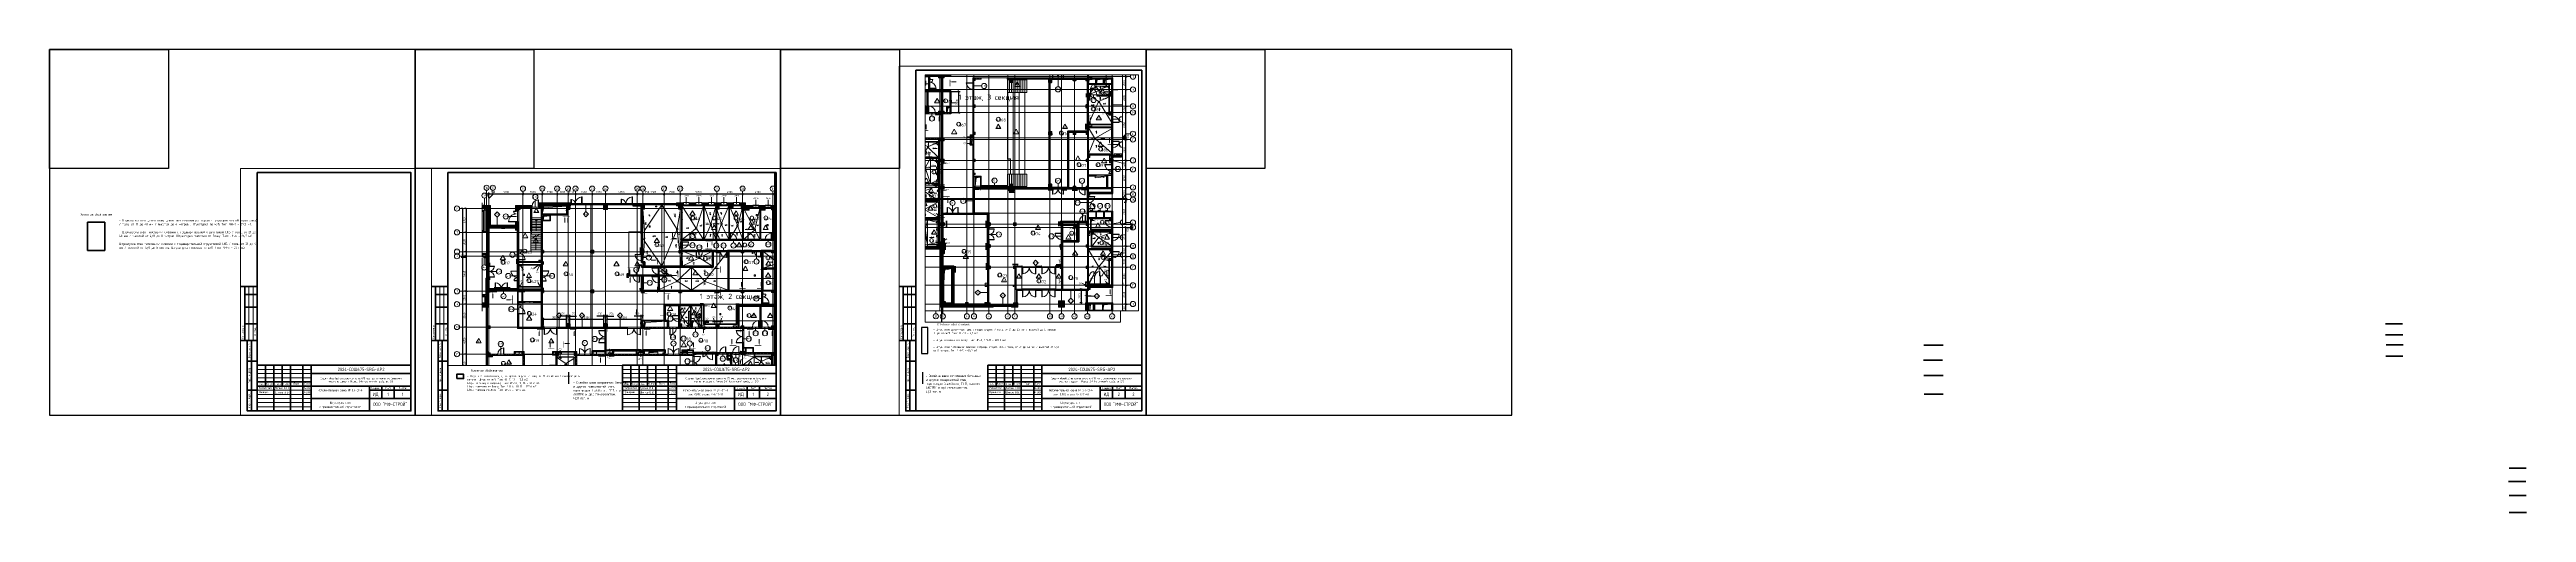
# Paper-space layout '3.4Шт3.1в' of a CAD drawing. Header units: millimetres. Extents: x -143 to 2838, y -117 to 440.
# The model-space entities are those that its viewports show. They can reach past a viewport. Long polylines and large blocks are cut down to what shows.
import ezdxf
from ezdxf.enums import TextEntityAlignment as Align

# ---------------------------------------------------------------- set-up
doc = ezdxf.new("R2018")
doc.units = ezdxf.units.MM
for name, pattern in [('ADSK_Линия сетки', [2500, 2000, -250, 0, -250]), ('ADSK_Невидимые', [500, 300, -200]), ('ADSK_Скрыто', [600, 300, -300]), ('Штрих короткий', [300, 150, -150])]:
    doc.linetypes.add(name, pattern=pattern)
doc.layers.get('Defpoints').update_dxf_attribs({"color": 250})
for name, color, linetype, lineweight in [('0) кирпич', 30, 'Continuous', 60), ('0.2) Кирпич', 30, 'Continuous', 30), ('4) Штукатурка', 6, 'Continuous', 30), ('4.1) Штук. 3 вып', 6, 'Continuous', 60), ('4.1) Штук. 3.1 вып', 6, 'Continuous', 60), ('A-____-____-DIMS', 250, 'Continuous', 9), ('A-AREA-____-IDEN', 250, 'Continuous', 9), ('A-DETL-____-HDLN', 250, 'ADSK_Невидимые', 9), ('A-DETL-____-OTLN', 250, 'Continuous', 5), ('A-DETL-____-THIN', 250, 'Continuous', 9), ('A-DETL-GENF-OTLN', 250, 'Continuous', 5), ('A-DOOR-____-HDLN', 250, 'ADSK_Невидимые', 5), ('A-DOOR-____-IDEN', 250, 'Continuous', 9), ('A-DOOR-____-MCUT', 250, 'Continuous', 5), ('A-DOOR-____-OTLN', 250, 'Continuous', 5), ('A-DOOR-FRAM-MCUT', 250, 'Continuous', 5), ('A-DOOR-FRAM-OTLN', 250, 'Continuous', 5), ('A-DOOR-GLAZ-MCUT', 250, 'Continuous', 5), ('A-FLOR-____-IDEN', 250, 'Continuous', 9), ('A-FLOR-____-OTLN', 250, 'Continuous', 9), ('A-GENM-____-MCUT', 250, 'Continuous', 25), ('A-GENM-____-OTLN', 250, 'Continuous', 9), ('A-GLAZ-____-IDEN', 250, 'Continuous', 9), ('A-GLAZ-____-MCUT', 250, 'Continuous', 9), ('A-GLAZ-____-OTLN', 250, 'Continuous', 5), ('A-GLAZ-CURT-MCUT', 250, 'Continuous', 9), ('A-GLAZ-CURT-OTLN', 250, 'Continuous', 5), ('A-GLAZ-CWMG-MCUT', 250, 'Continuous', 9), ('A-GLAZ-CWMG-OTLN', 250, 'Continuous', 5), ('A-ROOF-___-IDEN', 250, 'Continuous', 9), ('A-ROOF-____-MCUT', 250, 'Continuous', 9), ('A-ROOF-____-OTLN', 250, 'Continuous', 5), ('A-ROOF-FNSH-MCUT', 250, 'Continuous', 9), ('A-WALL-____-IDEN', 250, 'Continuous', 9), ('A-WALL-____-MCUT', 250, 'Continuous', 13), ('A-WALL-____-OTLN', 250, 'Continuous', 9), ('A-WALL-____-PATT', 250, 'Continuous', 13), ('A-WALL-FNSH-MCUT', 250, 'Continuous', 13), ('E-ELEC-EQPM-OTLN', 250, 'Continuous', 9), ('G-____-____-DIMS', 250, 'Continuous', 9), ('G-____-____-SYMB', 250, 'ADSK_Скрыто', 9), ('G-____-____-TEXT', 250, 'Continuous', 9), ('G-XREF-____-OTLN', 250, 'Continuous', 9), ('I-WALL-____-OTLN', 250, 'Continuous', 9), ('P-SANR-FIXT-OTLN', 250, 'Continuous', 9), ('S-BEAM-____-OTLN', 250, 'Continuous', 9), ('S-COLS-____-MCUT', 250, 'Continuous', 25), ('S-COLS-____-OTLN', 250, 'Continuous', 9), ('S-GRID-____-IDEN', 250, 'Continuous', 9), ('S-GRID-____-OTLN', 250, 'Continuous', 9), ('S-STRS-____-MBND', 250, 'Continuous', 5), ('S-STRS-____-OTLN', 250, 'Continuous', 5)]:
    doc.layers.add(name, color=color, linetype=linetype, lineweight=lineweight)
doc.layers.add('ВЭ', color=7, linetype='Continuous')
doc.styles.add('Arial Narrow', font='ARIALN.TTF', dxfattribs={"width": 0.9, "height": 150})
doc.styles.add('GOST Common', font='', dxfattribs={"width": 0.9, "height": 350})
doc.styles.add('GOST Common_1', font='', dxfattribs={"width": 0.9, "height": 250})
doc.styles.add('ISOCPEUR_1', font='isocpeur.ttf', dxfattribs={"width": 0.9, "height": 250})
doc.styles.add('ISOCPEUR_2', font='isocpeur.ttf', dxfattribs={"height": 160})
doc.styles.add('ISOCPEUR_3', font='isocpeur.ttf', dxfattribs={"height": 250})
doc.styles.add('ISOCPEUR_6', font='isocpeur.ttf', dxfattribs={"height": 3.5})
doc.styles.add('ISOCPEUR_I', font='isocpeui.ttf', dxfattribs={"width": 0.9, "height": 12.5})
doc.styles.add('ISOCPEUR_I_1', font='ГОСТ тип А.ttf', dxfattribs={"height": 2500})
doc.styles.get("Standard").update_dxf_attribs({"font": 'ГОСТ тип А.ttf'})
doc.styles.add('СПДС', font='ГОСТ тип А.ttf', dxfattribs={"width": 0.9})
doc.styles.get('GOST Common').set_extended_font_data('GOST Common')
doc.styles.get('GOST Common_1').set_extended_font_data('GOST Common')
doc.dimstyles.new('А3', dxfattribs={"dimtxt": 333, "dimasz": 222, "dimexe": 222, "dimexo": 111, "dimgap": 111, "dimtad": 1, "dimtoh": 1, "dimdec": 0, "dimrnd": 0.0015, "dimzin": 0, "dimdsep": 46, "dimtxsty": 'Standard', "dimblk": 'OBLIQUE', "dimcen": 0, "dimclrd": 7, "dimclre": 7, "dimclrt": 7, "dimadec": 0, "dimazin": 0, "dimtfac": 1, "dimtdec": 0, "dimtofl": 0, "dimtmove": 0, "dimatfit": 3, "dimfxl": 1, "dimtolj": 1, "dimtzin": 0, "dimarcsym": 0})
pattern_1 = [(45, (12287.9, -7e-12), (-251.4472, 251.4472), []), (45, (12287.9, 381), (-251.4472, 251.4472), [])]
pattern_2 = [(135, (12287.91, -0.0006), (-142.5612, -142.5612), []), (135, (12430.48, -0.0006), (-142.5612, -142.5612), [252.016, -50.403, 3.353, -47.05])]
pattern_3 = [(135, (12287.91, -0.0006), (-141.42136, -141.42136), [])]
pattern_4 = [(45, (12287.9, -0.0006), (-251.4472, 251.4472), []), (45, (12287.9, 381), (-251.4472, 251.4472), [])]
pattern_5 = [(135, (1751.41, 124.685), (-14.14214, -14.14214), []), (225, (1751.41, 124.685), (14.14214, -14.14214), [])]
pattern_6 = [(45, (-371.384, 124.685), (-14.1421, 14.1421), []), (135, (-371.384, 124.685), (-14.1421, -14.1421), [])]
pattern_7 = [(135, (1301.41, 164.685), (-14.1421, -14.1421), []), (225, (1301.41, 164.685), (14.1421, -14.1421), [])]
pattern_8 = [(45, (-821.384, 164.685), (-14.1421, 14.1421), []), (135, (-821.384, 164.685), (-14.1421, -14.1421), [])]
pattern_9 = [(50, (12287.9, -0.0006), (364.3679, -31.8783), [38.1, -419.1]), (355, (12287.9, -0.0006), (-70.4859, 382.1133), [30.48, -335.28]), (100.451, (12318.28, -2.66), (293.885, 350.2334), [32.38, -356.18]), (46.184, (12287.9, 101.6), (542.1585, -84.0858), [57.15, -628.65]), (96.636, (12333.1, 94.6), (474.8049, 494.8554), [48.57, -534.27]), (351.184, (12287.9, 101.6), (474.8102, 494.85), [45.72, -502.92]), (21, (12338.7, 76.2), (303.2285, -204.53046), [38.1, -419.1]), (326, (12338.7, 76.2), (123.6039, 368.376), [30.48, -335.28]), (71.451, (12364, 59.16), (426.8341, 163.8427), [32.38, -356.18]), (37.5, (12287.91, -0.0006), (6.17665, 169.11015), [16.764, -314.452, 16.764, -323.596, -336.55]), (37.5, (12287.91, -0.0006), (6.17665, 169.11015), [-671.576, 16.764, -319.786]), (7.5, (12287.91, -0.0006), (133.63888, 200.3615), [16.764, -177.292, 16.764, -306.832, -128.27]), (7.5, (12287.91, -0.0006), (133.63888, 200.3615), [-517.652, 16.764, -111.506]), (327.5, (12174.63, -0.0006), (271.18182, -11.45836), [16.764, -110.236, 16.764, -379.476, -525.78]), (327.5, (12174.63, -0.0006), (271.18182, -11.45836), [-523.24, 16.764, -509.016]), (317.5, (12123.83, -0.0006), (296.2585, 50.85285), [16.764, -148.336, 16.764, -246.38, -373.38]), (317.5, (12123.83, -0.0006), (296.2585, 50.85285), [-428.244, 16.764, -356.616])]
pattern_10 = [(135, (1201.41, 164.685), (-14.1421, -14.1421), []), (225, (1201.41, 164.685), (14.1421, -14.1421), [])]
pattern_11 = [(45, (-921.384, 164.685), (-14.1421, 14.1421), []), (135, (-921.384, 164.685), (-14.1421, -14.1421), [])]
pattern_12 = [(135, (1751.41, 164.685), (-14.14214, -14.14214), []), (225, (1751.41, 164.685), (14.14214, -14.14214), [])]
pattern_13 = [(45, (-371.384, 164.685), (-14.1421, 14.1421), []), (135, (-371.384, 164.685), (-14.1421, -14.1421), [])]
pattern_14 = [(45, (12287.9, -0.0006), (-224.5064, 224.5064), []), (45, (12367.3, -0.0006), (0, 449.0128), []), (45, (12208.54, -0.0006), (0, 449.0128), [])]
pattern_15 = [(135, (1951.41, 124.685), (-14.14214, -14.14214), []), (225, (1951.41, 124.685), (14.14214, -14.14214), [])]
pattern_16 = [(45, (-171.384, 124.685), (-14.1421, 14.1421), []), (135, (-171.384, 124.685), (-14.1421, -14.1421), [])]
pattern_17 = [(135, (1451.41, 164.685), (-14.14214, -14.14214), []), (225, (1451.41, 164.685), (14.14214, -14.14214), [])]
pattern_18 = [(45, (-671.384, 164.685), (-14.1421, 14.1421), []), (135, (-671.384, 164.685), (-14.1421, -14.1421), [])]
pattern_19 = [(135, (1481.41, 164.685), (-14.14214, -14.14214), []), (225, (1481.41, 164.685), (14.14214, -14.14214), [])]
pattern_20 = [(45, (-641.384, 164.685), (-14.1421, 14.1421), []), (135, (-641.384, 164.685), (-14.1421, -14.1421), [])]
pattern_21 = [(135, (1551.41, 164.685), (-14.14214, -14.14214), []), (225, (1551.41, 164.685), (14.14214, -14.14214), [])]
pattern_22 = [(45, (-571.384, 164.685), (-14.1421, 14.1421), []), (135, (-571.384, 164.685), (-14.1421, -14.1421), [])]
pattern_23 = [(45, (12287.91, -0.0006), (-70.71068, 70.71068), []), (135, (12287.91, -0.0006), (-70.71068, -70.71068), [])]
pattern_24 = [(135, (12287.91, -0.0006), (-84.85281, -84.85281), []), (225, (12287.91, -0.0006), (84.85281, -84.85281), [])]
pattern_25 = [(135, (12287.91, -0.0006), (-75.43415, -75.43415), [106.68, -17.78, 3.556, -17.78]), (135, (12287.91, 75.39), (-75.43415, -75.43415), []), (50, (12287.91, -0.0006), (127.52922, -11.15758), [13.335, -146.685]), (355, (12287.91, -0.0006), (-24.66966, 133.74002), [10.668, -117.348]), (100.451, (12298.54, -0.93), (102.85973, 122.58178), [11.333, -124.663]), (46.184, (12287.91, 35.56), (189.75516, -29.43036), [20.002, -220.027]), (96.636, (12303.73, 33.1), (166.1822, 173.1996), [17, -186.995]), (351.184, (12287.91, 35.56), (166.18393, 173.19757), [16.002, -176.022]), (21, (12305.69, 26.67), (106.130265, -71.58603), [13.335, -146.685]), (326, (12305.7, 26.67), (43.26188, 128.93175), [10.668, -117.348]), (71.451, (12314.54, 20.7), (149.39198, 57.34505), [11.333, -124.663]), (37.5, (12287.914, -0.0006), (2.162228, 59.188357), [3.353, -112.573, 3.353, -115.773, -117.792]), (37.5, (12287.914, -0.0006), (2.162228, 59.188357), [-235.052, 3.353, -114.44]), (7.5, (12287.914, -0.0006), (46.773857, 70.126152), [3.353, -64.567, 3.353, -109.906, -44.894]), (7.5, (12287.914, -0.0006), (46.773857, 70.126152), [-181.178, 3.353, -41.542]), (327.5, (12248.265, -0.0006), (94.913671, -4.010093), [3.353, -41.097, 3.353, -135.331, -184.023]), (327.5, (12248.265, -0.0006), (94.913671, -4.010093), [-183.134, 3.353, -180.67]), (317.5, (12230.485, -0.0006), (103.69057, 17.79882), [3.353, -54.432, 3.353, -88.748, -130.683]), (317.5, (12230.485, -0.0006), (103.69057, 17.79882), [-149.885, 3.353, -127.33])]
pattern_26 = [(45, (12287.91, -0.0006), (-141.42136, 141.42136), []), (135, (12287.91, -0.0006), (-141.42136, -141.42136), [])]
pattern_27 = [(45, (125, 0), (-22.6274, 22.6274), [])]
pattern_28 = [(135, (1676.41, 164.685), (-14.14214, -14.14214), []), (225, (1676.41, 164.685), (14.14214, -14.14214), [])]
pattern_29 = [(45, (-446.384, 164.685), (-14.1421, 14.1421), []), (135, (-446.384, 164.685), (-14.1421, -14.1421), [])]
pattern_30 = [(45, (-1171.384, 164.685), (-14.1421, 14.1421), []), (135, (-1171.384, 164.685), (-14.1421, -14.1421), [])]
pattern_31 = [(135, (951.411, 164.685), (-14.1421, -14.1421), []), (225, (951.411, 164.685), (14.1421, -14.1421), [])]

# ---------------------------------------------------------------- blocks, each defined once
blk = doc.blocks.new('*U6588')
at = {"color": 4}
blk.add_lwpolyline([(-220, -220), (220, -220), (220, 220), (-220, 220)], close=True, dxfattribs=at)
at = {"color": 3}
blk.add_lwpolyline([(-220, 220), (-77, 220), (-77, 77), (-220, 77)], close=True, dxfattribs=at)
blk = doc.blocks.new('*U6589')
at = {"color": 0, "linetype": 'ByBlock', "lineweight": -2, "transparency": 16777216}
for p in [(0, 0), (440, 0), (880, 0), (1320, 0)]:
    blk.add_blockref('*U6588', p, dxfattribs=at)
blk = doc.blocks.new('*U5495')
at = {"lineweight": 0}
blk.add_lwpolyline([(-415, -5), (5, -5), (5, 292), (-415, 292)], close=True, dxfattribs=at)
at = {"color": 0, "linetype": 'Continuous', "lineweight": 50}
blk.add_lwpolyline([(-395, 287), (0, 287), (0, 0), (-395, 0)], close=True, dxfattribs=at)
at = {"lineweight": 35}
for points in [[(-395, 150), (-415, 150)], [(-410, 85), (-410, 150)], [(-395, 140), (-410, 140)], [(-395, 125), (-410, 125)], [(-395, 105), (-410, 105)], [(-395, 85), (-415, 85)], [(-395, 85), (-407, 85), (-407, 0), (-395, 0)], [(-395, 60), (-407, 60)], [(-402, 0), (-402, 85)], [(-185, 35), (-120, 35)], [(-185, 30), (0, 30)], [(-175, 55), (-175, 30)], [(-165, 55), (-165, 0)], [(-155, 55), (-155, 30)], [(-145, 55), (-145, 0)], [(-130, 55), (-130, 0)], [(-120, 55), (-120, 0)], [(-120, 45), (0, 45)], [(-50, 30), (-50, 0)], [(-35, 30), (-35, 15)], [(-20, 30), (-20, 15)], [(-395, 25), (-407, 25)], [(-120, 15), (0, 15)], [(-50, 25), (0, 25)]]:
    blk.add_lwpolyline(points, dxfattribs=at)
at = {"lineweight": 18}
for points in [[(-405, 85), (-405, 150)], [(-400, 85), (-400, 150)], [(-185, 50), (-120, 50)], [(-185, 45), (-120, 45)], [(-185, 40), (-120, 40)], [(-185, 25), (-120, 25)], [(-185, 20), (-120, 20)], [(-185, 15), (-120, 15)], [(-185, 10), (-120, 10)], [(-185, 5), (-120, 5)]]:
    blk.add_lwpolyline(points, dxfattribs=at)
at = {"lineweight": 35}
blk.add_lwpolyline([(-185, 0), (0, 0), (0, 55), (-185, 55)], close=True, dxfattribs=at)
at = {"lineweight": 0}
blk.add_lwpolyline([(0, -5), (5, -5), (5, 0)], dxfattribs=at)
at = {"lineweight": -2, "char_height": 2.5, "attachment_point": 5, "rotation": 90, "style": 'СПДС'}
for s, insert, width in [('Согласовано', (-412.5, 95), 19.991), ('Гл. спец.', (-397.5, 95), 19.991), ('Взам. инв. N', (-404.5, 72.5), 24.991), ('Подл. и дата', (-404.5, 42.5), 34.991), ('Инв. N подл.', (-404.5, 12.5), 24.991)]:
    blk.add_mtext(s, dxfattribs=dict(at, insert=insert, width=width))
at = {"lineweight": -2, "char_height": 2.5, "style": 'СПДС'}
for s, insert, width, attachment_point in [('Изм.', (-180, 32.5), 10, 5), ('Кол.уч.', (-170, 32.5), 10, 5), ('Лист', (-160, 32.5), 10, 5), ('N док.', (-150, 32.5), 10, 5), ('Подп.', (-137.5, 32.5), 15, 5), ('Дата', (-125, 32.5), 10, 5), ('Разработал', (-183.1, 27.5), 17.953, 4), ('Проверил', (-183.1, 22.5), 17.953, 4), ('Стадия', (-42.5, 27.5), 15, 5), ('Лист', (-27.5, 27.5), 15, 5), ('Листов', (-10, 27.5), 20, 5)]:
    blk.add_mtext(s, dxfattribs=dict(at, insert=insert, width=width, attachment_point=attachment_point))
at = {"insert": (-60.2, 37.2), "char_height": 2.2, "attachment_point": 5, "style": 'СПДС'}
blk.add_mtext_dynamic_manual_height_columns('Средняя общеобразовательная школа на 675 мест, расположенная на земельном\\P\\pxqc;участке по адресу: г. Москва, 2-й Нагатинский проезд, вл. 2/3', width=118.293, gutter_width=0, heights=[12.8], dxfattribs=at)
at = {"lineweight": 30, "width": 0.9, "flags": 104}
blk.add_attdef('ШАПКА', text='', height=3, dxfattribs=at).set_placement((-135, 281), align=Align.MIDDLE_CENTER)
at = {"style": 'СПДС'}
for tag, height, p in [('ШИФР_ПРОЕКТА', 4, (-60, 50)), ('НАИМЕНОВАНИЕ_ОБЪЕКТА2', 2.5, (-85, 20)), ('НАИМЕНОВАНИЕ_ЧЕРТЕЖА2', 2.5, (-85, 5)), ('НАИМЕНОВАНИЕ_ЧЕРТЕЖА1', 2.5, (-85, 10)), ('НАИМЕНОВАНИЕ_ОБЪЕКТА', 2.5, (-85, 25)), ('ОРГАНИЗАЦИЯ_РАЗРАБОТЧИК1', 4, (-25, 8.1)), ('СТАДИЯ', 4, (-42.5, 20)), ('ЛИСТ_первый', 4, (-27.5, 20)), ('ЛИСТОВ', 4, (-10, 20))]:
    blk.add_attdef(tag, text='', height=height, dxfattribs=at).set_placement(p, align=Align.MIDDLE_CENTER)
for tag, p in [('РАЗРАБОТЧИК', (-164, 27.5)), ('РУК.ГРУППЫ', (-164, 22.5))]:
    blk.add_attdef(tag, text='', height=2.5, dxfattribs=at).set_placement(p, align=Align.MIDDLE_LEFT)
at = {"style": 'СПДС', "width": 0.9}
for tag, p in [('ДАТА1', (-129.6, 26.4)), ('ДАТА2', (-129.6, 21.4))]:
    blk.add_attdef(tag, p, '', height=2.3, dxfattribs=at)
blk = doc.blocks.new('*U5496')
at = {"lineweight": 0}
blk.add_lwpolyline([(-292, -5), (5, -5), (5, 415), (-292, 415)], close=True, dxfattribs=at)
at = {"color": 0, "linetype": 'Continuous', "lineweight": 50}
blk.add_lwpolyline([(-272, 410), (0, 410), (0, 0), (-272, 0)], close=True, dxfattribs=at)
at = {"lineweight": 35}
for points in [[(-272, 150), (-292, 150)], [(-287, 85), (-287, 150)], [(-272, 140), (-287, 140)], [(-272, 125), (-287, 125)], [(-272, 105), (-287, 105)], [(-272, 85), (-292, 85)], [(-272, 85), (-284, 85), (-284, 0), (-272, 0)], [(-272, 60), (-284, 60)], [(-279, 0), (-279, 85)], [(-185, 35), (-120, 35)], [(-185, 30), (0, 30)], [(-175, 55), (-175, 30)], [(-165, 55), (-165, 0)], [(-155, 55), (-155, 30)], [(-145, 55), (-145, 0)], [(-130, 55), (-130, 0)], [(-120, 55), (-120, 0)], [(-120, 45), (0, 45)], [(-50, 30), (-50, 0)], [(-35, 30), (-35, 15)], [(-20, 30), (-20, 15)], [(-272, 25), (-284, 25)], [(-120, 15), (0, 15)], [(-50, 25), (0, 25)]]:
    blk.add_lwpolyline(points, dxfattribs=at)
at = {"lineweight": 18}
for points in [[(-282, 85), (-282, 150)], [(-277, 85), (-277, 150)], [(-185, 50), (-120, 50)], [(-185, 45), (-120, 45)], [(-185, 40), (-120, 40)], [(-185, 25), (-120, 25)], [(-185, 20), (-120, 20)], [(-185, 15), (-120, 15)], [(-185, 10), (-120, 10)], [(-185, 5), (-120, 5)]]:
    blk.add_lwpolyline(points, dxfattribs=at)
at = {"lineweight": 35}
blk.add_lwpolyline([(-185, 0), (0, 0), (0, 55), (-185, 55)], close=True, dxfattribs=at)
at = {"lineweight": 0}
blk.add_lwpolyline([(0, -5), (5, -5), (5, 0)], dxfattribs=at)
at = {"lineweight": -2, "char_height": 2.5, "attachment_point": 5, "rotation": 90, "style": 'СПДС'}
for s, insert, width in [('Согласовано', (-289.5, 95), 19.991), ('Гл. спец.', (-274.5, 95), 19.991), ('Взам. инв. N', (-281.5, 72.5), 24.991), ('Подл. и дата', (-281.5, 42.5), 34.991), ('Инв. N подл.', (-281.5, 12.5), 24.991)]:
    blk.add_mtext(s, dxfattribs=dict(at, insert=insert, width=width))
at = {"lineweight": -2, "char_height": 2.5, "style": 'СПДС'}
for s, insert, width, attachment_point in [('Изм.', (-180, 32.5), 10, 5), ('Кол.уч.', (-170, 32.5), 10, 5), ('Лист', (-160, 32.5), 10, 5), ('N док.', (-150, 32.5), 10, 5), ('Подп.', (-137.5, 32.5), 15, 5), ('Дата', (-125, 32.5), 10, 5), ('Разработал', (-183.1, 27.5), 17.953, 4), ('Проверил', (-183.1, 22.5), 17.953, 4), ('Стадия', (-42.5, 27.5), 15, 5), ('Лист', (-27.5, 27.5), 15, 5), ('Листов', (-10, 27.5), 20, 5)]:
    blk.add_mtext(s, dxfattribs=dict(at, insert=insert, width=width, attachment_point=attachment_point))
at = {"insert": (-60.2, 37.2), "char_height": 2.2, "attachment_point": 5, "style": 'СПДС'}
blk.add_mtext_dynamic_manual_height_columns('Средняя общеобразовательная школа на 675 мест, расположенная на земельном\\P\\pxqc;участке по адресу: г. Москва, 2-й Нагатинский проезд, вл. 2/3', width=118.293, gutter_width=0, heights=[12.8], dxfattribs=at)
at = {"lineweight": 30, "width": 0.9, "flags": 104}
blk.add_attdef('ШАПКА', text='', height=3, dxfattribs=at).set_placement((-135, 281), align=Align.MIDDLE_CENTER)
at = {"style": 'СПДС'}
for tag, height, p in [('ШИФР_ПРОЕКТА', 4, (-60, 50)), ('НАИМЕНОВАНИЕ_ОБЪЕКТА2', 2.5, (-85, 20)), ('НАИМЕНОВАНИЕ_ЧЕРТЕЖА2', 2.5, (-85, 5)), ('НАИМЕНОВАНИЕ_ЧЕРТЕЖА1', 2.5, (-85, 10)), ('НАИМЕНОВАНИЕ_ОБЪЕКТА', 2.5, (-85, 25)), ('ОРГАНИЗАЦИЯ_РАЗРАБОТЧИК1', 4, (-25, 8.1)), ('СТАДИЯ', 4, (-42.5, 20)), ('ЛИСТ_первый', 4, (-27.5, 20)), ('ЛИСТОВ', 4, (-10, 20))]:
    blk.add_attdef(tag, text='', height=height, dxfattribs=at).set_placement(p, align=Align.MIDDLE_CENTER)
for tag, p in [('РАЗРАБОТЧИК', (-164, 27.5)), ('РУК.ГРУППЫ', (-164, 22.5))]:
    blk.add_attdef(tag, text='', height=2.5, dxfattribs=at).set_placement(p, align=Align.MIDDLE_LEFT)
at = {"style": 'СПДС', "width": 0.9}
for tag, p in [('ДАТА1', (-129.6, 26.4)), ('ДАТА2', (-129.6, 21.4))]:
    blk.add_attdef(tag, p, '', height=2.3, dxfattribs=at)
blk = doc.blocks.new('*U5494')
at = {"lineweight": 0}
blk.add_lwpolyline([(-205, -5), (5, -5), (5, 292), (-205, 292)], close=True, dxfattribs=at)
at = {"color": 0, "linetype": 'Continuous', "lineweight": 50}
blk.add_lwpolyline([(-185, 287), (0, 287), (0, 0), (-185, 0)], close=True, dxfattribs=at)
at = {"lineweight": 35}
for points in [[(-185, 150), (-205, 150)], [(-200, 85), (-200, 150)], [(-185, 140), (-200, 140)], [(-185, 125), (-200, 125)], [(-185, 105), (-200, 105)], [(-185, 85), (-205, 85)], [(-185, 85), (-197, 85), (-197, 0), (-185, 0)], [(-185, 60), (-197, 60)], [(-192, 0), (-192, 85)], [(-185, 35), (-120, 35)], [(-185, 30), (0, 30)], [(-175, 55), (-175, 30)], [(-165, 55), (-165, 0)], [(-155, 55), (-155, 30)], [(-145, 55), (-145, 0)], [(-130, 55), (-130, 0)], [(-120, 55), (-120, 0)], [(-120, 45), (0, 45)], [(-50, 30), (-50, 0)], [(-35, 30), (-35, 15)], [(-20, 30), (-20, 15)], [(-185, 25), (-197, 25)], [(-120, 15), (0, 15)], [(-50, 25), (0, 25)]]:
    blk.add_lwpolyline(points, dxfattribs=at)
at = {"lineweight": 18}
for points in [[(-195, 85), (-195, 150)], [(-190, 85), (-190, 150)], [(-185, 50), (-120, 50)], [(-185, 45), (-120, 45)], [(-185, 40), (-120, 40)], [(-185, 25), (-120, 25)], [(-185, 20), (-120, 20)], [(-185, 15), (-120, 15)], [(-185, 10), (-120, 10)], [(-185, 5), (-120, 5)]]:
    blk.add_lwpolyline(points, dxfattribs=at)
at = {"lineweight": 35}
blk.add_lwpolyline([(-185, 0), (0, 0), (0, 55), (-185, 55)], close=True, dxfattribs=at)
at = {"lineweight": 0}
blk.add_lwpolyline([(0, -5), (5, -5), (5, 0)], dxfattribs=at)
at = {"lineweight": -2, "char_height": 2.5, "attachment_point": 5, "rotation": 90, "style": 'СПДС'}
for s, insert, width in [('Согласовано', (-202.5, 95), 19.991), ('Гл. спец.', (-187.5, 95), 19.991), ('Взам. инв. N', (-194.5, 72.5), 24.991), ('Подл. и дата', (-194.5, 42.5), 34.991), ('Инв. N подл.', (-194.5, 12.5), 24.991)]:
    blk.add_mtext(s, dxfattribs=dict(at, insert=insert, width=width))
at = {"lineweight": -2, "char_height": 2.5, "style": 'СПДС'}
for s, insert, width, attachment_point in [('Изм.', (-180, 32.5), 10, 5), ('Кол.уч.', (-170, 32.5), 10, 5), ('Лист', (-160, 32.5), 10, 5), ('N док.', (-150, 32.5), 10, 5), ('Подп.', (-137.5, 32.5), 15, 5), ('Дата', (-125, 32.5), 10, 5), ('Разработал', (-183.1, 27.5), 17.953, 4), ('Проверил', (-183.1, 22.5), 17.953, 4), ('Стадия', (-42.5, 27.5), 15, 5), ('Лист', (-27.5, 27.5), 15, 5), ('Листов', (-10, 27.5), 20, 5)]:
    blk.add_mtext(s, dxfattribs=dict(at, insert=insert, width=width, attachment_point=attachment_point))
at = {"insert": (-60.2, 37.2), "char_height": 2.2, "attachment_point": 5, "style": 'СПДС'}
blk.add_mtext_dynamic_manual_height_columns('Средняя общеобразовательная школа на 675 мест, расположенная на земельном\\P\\pxqc;участке по адресу: г. Москва, 2-й Нагатинский проезд, вл. 2/3', width=118.293, gutter_width=0, heights=[12.8], dxfattribs=at)
at = {"lineweight": 30, "width": 0.9, "flags": 104}
blk.add_attdef('ШАПКА', text='', height=3, dxfattribs=at).set_placement((-135, 281), align=Align.MIDDLE_CENTER)
at = {"style": 'СПДС'}
for tag, height, p in [('ШИФР_ПРОЕКТА', 4, (-60, 50)), ('НАИМЕНОВАНИЕ_ОБЪЕКТА2', 2.5, (-85, 20)), ('НАИМЕНОВАНИЕ_ЧЕРТЕЖА2', 2.5, (-85, 5)), ('НАИМЕНОВАНИЕ_ЧЕРТЕЖА1', 2.5, (-85, 10)), ('НАИМЕНОВАНИЕ_ОБЪЕКТА', 2.5, (-85, 25)), ('ОРГАНИЗАЦИЯ_РАЗРАБОТЧИК1', 4, (-25, 8.1)), ('СТАДИЯ', 4, (-42.5, 20)), ('ЛИСТ_первый', 4, (-27.5, 20)), ('ЛИСТОВ', 4, (-10, 20))]:
    blk.add_attdef(tag, text='', height=height, dxfattribs=at).set_placement(p, align=Align.MIDDLE_CENTER)
for tag, p in [('РАЗРАБОТЧИК', (-164, 27.5)), ('РУК.ГРУППЫ', (-164, 22.5))]:
    blk.add_attdef(tag, text='', height=2.5, dxfattribs=at).set_placement(p, align=Align.MIDDLE_LEFT)
at = {"style": 'СПДС', "width": 0.9}
for tag, p in [('ДАТА1', (-129.6, 26.4)), ('ДАТА2', (-129.6, 21.4))]:
    blk.add_attdef(tag, p, '', height=2.3, dxfattribs=at)
blk = doc.blocks.new('Разрез - Номер вида спереди_3_5 мм-32550530-АР1_Кладочный план 1 этажа С2и3')
at = {"layer": 'G-____-____-SYMB', "linetype": 'Continuous'}
for points in [[(9.8, 0.4), (9.8, -0.4), (-0.3, -0.4), (-0.3, 0.4)], [(2.2, -4.7), (3, 0), (3.8, -4.7)]]:
    blk.add_hatch(color=256, dxfattribs=at).paths.add_polyline_path(points)
at = {"layer": 'G-____-____-SYMB', "linetype": 'Continuous', "lineweight": 20}
blk.add_line((3, -3), (3, -9.7), dxfattribs=at)
blk = doc.blocks.new('Разрез - Номер вида сзади_3_5 мм-32550532-АР1_Кладочный план 1 этажа С2и3')
at = {"layer": 'G-____-____-SYMB', "linetype": 'Continuous'}
for points in [[(9.8, 0.4), (9.8, -0.4), (-0.3, -0.4), (-0.3, 0.4)], [(2.2, -4.7), (3, 0), (3.8, -4.7)]]:
    blk.add_hatch(color=256, dxfattribs=at).paths.add_polyline_path(points)
at = {"layer": 'G-____-____-SYMB', "linetype": 'Continuous', "lineweight": 20}
blk.add_line((3, -3), (3, -9.7), dxfattribs=at)
blk = doc.blocks.new('Дверь_СКБ_1Ст_Внутренняя - Д-21п_1100x2100h_Пищеблок_Производственная часть-41873808-АР1_Маркировочный план 1 этажа С2и3')
at = {"layer": 'A-DOOR-____-OTLN'}
h = blk.add_hatch(dxfattribs=at)
h.set_pattern_fill('FP_12', color=256, style=0, pattern_type=2)
h.set_pattern_definition(pattern_5)
h.paths.add_polyline_path([(562.5, -60), (562.5, 60), (537.5, 60), (537.5, -60)])
at = {"layer": 'A-DOOR-FRAM-OTLN'}
h = blk.add_hatch(dxfattribs=at)
h.set_pattern_fill('FP_13', color=256, style=0, pattern_type=2)
h.set_pattern_definition(pattern_6)
h.paths.add_polyline_path([(-512.5, -60), (-512.5, 60), (-537.5, 60), (-537.5, -60)])
at = {"layer": 'A-DOOR-____-MCUT'}
for p, q in [((-487.5, 1060), (-487.5, 60)), ((-447.5, 1060), (-487.5, 1060)), ((-487.5, 60), (-447.5, 60)), ((-447.5, 60), (-447.5, 1060))]:
    blk.add_line(p, q, dxfattribs=at)
at = {"layer": 'A-DOOR-____-OTLN'}
blk.add_arc((-487.5, 60), 1000, 360, 90, dxfattribs=at)
at = {"layer": 'A-DOOR-FRAM-MCUT'}
for p, q in [((-497.5, 68), (-567.5, 68)), ((-567.5, 68), (-567.5, 60)), ((-567.5, 60), (-497.5, 60)), ((-512.5, 60), (-537.5, 60)), ((-537.5, 60), (-537.5, -60)), ((-487.5, 60), (-512.5, 60)), ((-512.5, 60), (-512.5, -20)), ((-512.5, -60), (-512.5, 60)), ((-497.5, 60), (-512.5, 60)), ((-512.5, 60), (-512.5, 59)), ((-512.5, 59), (-497.5, 59)), ((-497.5, 60), (-497.5, 68)), ((-497.5, 59), (-497.5, 60)), ((-487.5, 20), (-487.5, 60)), ((-477.5, 20), (-487.5, 20)), ((-477.5, -20), (-477.5, 20)), ((512.5, 20), (502.5, 20)), ((502.5, 20), (502.5, -20)), ((512.5, 60), (512.5, 20)), ((537.5, 60), (512.5, 60)), ((592.5, 68), (522.5, 68)), ((522.5, 68), (522.5, 60)), ((537.5, 60), (522.5, 60)), ((522.5, 60), (522.5, 59)), ((522.5, 60), (592.5, 60)), ((522.5, 59), (537.5, 59)), ((537.5, -20), (537.5, 60)), ((562.5, 60), (537.5, 60)), ((537.5, 60), (537.5, -60)), ((537.5, 59), (537.5, 60)), ((562.5, -60), (562.5, 60)), ((592.5, 60), (592.5, 68)), ((-497.5, -60), (-567.5, -60)), ((-567.5, -60), (-567.5, -68)), ((-567.5, -68), (-497.5, -68)), ((-537.5, -60), (-512.5, -60)), ((-512.5, -20), (-477.5, -20)), ((-497.5, -20), (-512.5, -20)), ((-512.5, -20), (-512.5, -60)), ((-512.5, -60), (-497.5, -60)), ((-497.5, -60), (-497.5, -20)), ((-497.5, -68), (-497.5, -60)), ((502.5, -20), (537.5, -20)), ((537.5, -20), (522.5, -20)), ((522.5, -20), (522.5, -60)), ((522.5, -60), (537.5, -60)), ((592.5, -60), (522.5, -60)), ((522.5, -60), (522.5, -68)), ((522.5, -68), (592.5, -68)), ((537.5, -60), (537.5, -20)), ((537.5, -60), (562.5, -60)), ((592.5, -68), (592.5, -60))]:
    blk.add_line(p, q, dxfattribs=at)
blk = doc.blocks.new('Дверь_СКБ_1Ст_Внутренняя - Д-21л_1100x2100h_Пищеблок_Производственная часть-41855164-АР1_Маркировочный план 1 этажа С2и3')
at = {"layer": 'A-DOOR-____-OTLN'}
h = blk.add_hatch(dxfattribs=at)
h.set_pattern_fill('FP_12', color=256, style=0, pattern_type=2)
h.set_pattern_definition(pattern_5)
h.paths.add_polyline_path([(562.5, -60), (562.5, 60), (537.5, 60), (537.5, -60)])
at = {"layer": 'A-DOOR-FRAM-OTLN'}
h = blk.add_hatch(dxfattribs=at)
h.set_pattern_fill('FP_13', color=256, style=0, pattern_type=2)
h.set_pattern_definition(pattern_6)
h.paths.add_polyline_path([(-512.5, -60), (-512.5, 60), (-537.5, 60), (-537.5, -60)])
at = {"layer": 'A-DOOR-____-MCUT'}
for p, q in [((512.5, 1060), (472.5, 1060)), ((472.5, 1060), (472.5, 60)), ((472.5, 60), (512.5, 60)), ((512.5, 60), (512.5, 1060))]:
    blk.add_line(p, q, dxfattribs=at)
at = {"layer": 'A-DOOR-____-OTLN'}
blk.add_arc((512.5, 60), 1000, 90, 180, dxfattribs=at)
at = {"layer": 'A-DOOR-FRAM-MCUT'}
for p, q in [((-497.5, 68), (-567.5, 68)), ((-567.5, 68), (-567.5, 60)), ((-567.5, 60), (-497.5, 60)), ((-512.5, 60), (-537.5, 60)), ((-537.5, 60), (-537.5, -60)), ((-487.5, 60), (-512.5, 60)), ((-512.5, 60), (-512.5, -20)), ((-512.5, -60), (-512.5, 60)), ((-497.5, 60), (-512.5, 60)), ((-512.5, 60), (-512.5, 59)), ((-512.5, 59), (-497.5, 59)), ((-497.5, 60), (-497.5, 68)), ((-497.5, 59), (-497.5, 60)), ((-487.5, 20), (-487.5, 60)), ((-477.5, 20), (-487.5, 20)), ((-477.5, -20), (-477.5, 20)), ((512.5, 20), (502.5, 20)), ((502.5, 20), (502.5, -20)), ((512.5, 60), (512.5, 20)), ((537.5, 60), (512.5, 60)), ((592.5, 68), (522.5, 68)), ((522.5, 68), (522.5, 60)), ((537.5, 60), (522.5, 60)), ((522.5, 60), (522.5, 59)), ((522.5, 60), (592.5, 60)), ((522.5, 59), (537.5, 59)), ((537.5, -20), (537.5, 60)), ((562.5, 60), (537.5, 60)), ((537.5, 60), (537.5, -60)), ((537.5, 59), (537.5, 60)), ((562.5, -60), (562.5, 60)), ((592.5, 60), (592.5, 68)), ((-497.5, -60), (-567.5, -60)), ((-567.5, -60), (-567.5, -68)), ((-567.5, -68), (-497.5, -68)), ((-537.5, -60), (-512.5, -60)), ((-512.5, -20), (-477.5, -20)), ((-497.5, -20), (-512.5, -20)), ((-512.5, -20), (-512.5, -60)), ((-512.5, -60), (-497.5, -60)), ((-497.5, -60), (-497.5, -20)), ((-497.5, -68), (-497.5, -60)), ((502.5, -20), (537.5, -20)), ((537.5, -20), (522.5, -20)), ((522.5, -20), (522.5, -60)), ((522.5, -60), (537.5, -60)), ((592.5, -60), (522.5, -60)), ((522.5, -60), (522.5, -68)), ((522.5, -68), (592.5, -68)), ((537.5, -60), (537.5, -20)), ((537.5, -60), (562.5, -60)), ((592.5, -68), (592.5, -60))]:
    blk.add_line(p, q, dxfattribs=at)
blk = doc.blocks.new('Дверь_СКБ_2Ст_Внутренняя1 - Н_ВВ-7_2000x2600h_Фрамуга сверху-42056825-АР1_Маркировочный план 1 этажа С2и3')
at = {"layer": 'A-DOOR-____-OTLN'}
h = blk.add_hatch(dxfattribs=at)
h.set_pattern_fill('FP_17', color=256, style=0, pattern_type=2)
h.set_pattern_definition(pattern_7)
h.paths.add_polyline_path([(1012.5, -100), (1012.5, 100), (987.5, 100), (987.5, -100)])
at = {"layer": 'A-DOOR-FRAM-OTLN'}
h = blk.add_hatch(dxfattribs=at)
h.set_pattern_fill('FP_18', color=256, style=0, pattern_type=2)
h.set_pattern_definition(pattern_8)
h.paths.add_polyline_path([(-987.5, -100), (-962.5, -100), (-962.5, 100), (-987.5, 100), (-987.5, 20)])
at = {"layer": 'A-DOOR-____-MCUT'}
for p, q in [((-837.5, 950), (-837.5, 100)), ((-797.5, 950), (-837.5, 950)), ((-837.5, 100), (-797.5, 100)), ((-797.5, 100), (-797.5, 950)), ((862.5, 950), (822.5, 950)), ((822.5, 950), (822.5, 100)), ((822.5, 100), (862.5, 100)), ((862.5, 100), (862.5, 950))]:
    blk.add_line(p, q, dxfattribs=at)
at = {"layer": 'A-DOOR-____-OTLN'}
for centre, start, end in [((-837.5, 100), 0, 90), ((862.5, 100), 90, 180)]:
    blk.add_arc(centre, 850, start, end, dxfattribs=at)
at = {"layer": 'A-DOOR-FRAM-MCUT'}
for p, q in [((-947.5, 108), (-1017.5, 108)), ((-1017.5, 108), (-1017.5, 100)), ((-1017.5, 100), (-947.5, 100)), ((-962.5, 100), (-987.5, 100)), ((-987.5, 100), (-987.5, -100)), ((-837.5, 100), (-962.5, 100)), ((-962.5, 100), (-962.5, 20)), ((-962.5, -100), (-962.5, 100)), ((-947.5, 100), (-962.5, 100)), ((-962.5, 100), (-962.5, 99)), ((-962.5, 99), (-947.5, 99)), ((-962.5, 20), (-827.5, 20)), ((-947.5, 20), (-962.5, 20)), ((-962.5, 20), (-962.5, -100)), ((-947.5, 100), (-947.5, 108)), ((-947.5, 99), (-947.5, 100)), ((-947.5, -100), (-947.5, 20)), ((-837.5, 60), (-837.5, 100)), ((-827.5, 60), (-837.5, 60)), ((-827.5, 20), (-827.5, 60)), ((862.5, 60), (852.5, 60)), ((852.5, 60), (852.5, 20)), ((852.5, 20), (987.5, 20)), ((862.5, 100), (862.5, 60)), ((987.5, 100), (862.5, 100)), ((1042.5, 108), (972.5, 108)), ((972.5, 108), (972.5, 100)), ((987.5, 100), (972.5, 100)), ((972.5, 100), (972.5, 99)), ((972.5, 100), (1042.5, 100)), ((972.5, 99), (987.5, 99)), ((987.5, 20), (972.5, 20)), ((972.5, 20), (972.5, -100)), ((987.5, 20), (987.5, 100)), ((1012.5, 100), (987.5, 100)), ((987.5, 100), (987.5, -100)), ((987.5, 99), (987.5, 100)), ((987.5, -100), (987.5, 20)), ((1012.5, -100), (1012.5, 100)), ((1042.5, 100), (1042.5, 108)), ((-947.5, -100), (-1017.5, -100)), ((-1017.5, -100), (-1017.5, -108)), ((-1017.5, -108), (-947.5, -108)), ((-987.5, -100), (-962.5, -100)), ((-962.5, -100), (-947.5, -100)), ((-947.5, -108), (-947.5, -100)), ((972.5, -100), (987.5, -100)), ((1042.5, -100), (972.5, -100)), ((972.5, -100), (972.5, -108)), ((972.5, -108), (1042.5, -108)), ((987.5, -100), (1012.5, -100)), ((1042.5, -108), (1042.5, -100))]:
    blk.add_line(p, q, dxfattribs=at)
blk = doc.blocks.new('Дверь_СКБ_2Ст_Внутренняя1 - Н_ВВ-10_4_2200x2600h_Фрамуга сверху  EIS 30-42981715-АР1_Маркировочный план 1 этажа С2и3')
at = {"layer": 'A-DOOR-____-OTLN'}
h = blk.add_hatch(dxfattribs=at)
h.set_pattern_fill('FP_6', color=256, style=0, pattern_type=2)
h.set_pattern_definition(pattern_10)
h.paths.add_polyline_path([(1112.5, -100), (1112.5, 100), (1087.5, 100), (1087.5, -100)])
at = {"layer": 'A-DOOR-FRAM-OTLN'}
h = blk.add_hatch(dxfattribs=at)
h.set_pattern_fill('FP_7', color=256, style=0, pattern_type=2)
h.set_pattern_definition(pattern_11)
h.paths.add_polyline_path([(-1062.5, 100), (-1062.5, 100), (-1087.5, 100), (-1087.5, -100), (-1062.5, -100), (-1062.5, 60)])
at = {"layer": 'A-DOOR-____-MCUT'}
for p, q in [((-937.5, 1050), (-937.5, 100)), ((-897.5, 1050), (-937.5, 1050)), ((-937.5, 100), (-897.5, 100)), ((-897.5, 100), (-897.5, 1050)), ((962.5, 1050), (922.5, 1050)), ((922.5, 1050), (922.5, 100)), ((922.5, 100), (962.5, 100)), ((962.5, 100), (962.5, 1050))]:
    blk.add_line(p, q, dxfattribs=at)
at = {"layer": 'A-DOOR-____-OTLN'}
for centre, start, end in [((-937.5, 100), 0, 90), ((962.5, 100), 90, 180)]:
    blk.add_arc(centre, 950, start, end, dxfattribs=at)
at = {"layer": 'A-DOOR-FRAM-MCUT'}
for p, q in [((-1047.5, 108), (-1117.5, 108)), ((-1117.5, 108), (-1117.5, 100)), ((-1117.5, 100), (-1047.5, 100)), ((-1062.5, 100), (-1087.5, 100)), ((-1087.5, 100), (-1087.5, -100)), ((-937.5, 100), (-1062.5, 100)), ((-1062.5, 100), (-1062.5, 20)), ((-1062.5, -100), (-1062.5, 100)), ((-1047.5, 100), (-1062.5, 100)), ((-1062.5, 100), (-1062.5, 99)), ((-1062.5, 99), (-1047.5, 99)), ((-1062.5, 20), (-927.5, 20)), ((-1047.5, 20), (-1062.5, 20)), ((-1062.5, 20), (-1062.5, -100)), ((-1047.5, 100), (-1047.5, 108)), ((-1047.5, 99), (-1047.5, 100)), ((-1047.5, -100), (-1047.5, 20)), ((-937.5, 60), (-937.5, 100)), ((-927.5, 60), (-937.5, 60)), ((-927.5, 20), (-927.5, 60)), ((962.5, 60), (952.5, 60)), ((952.5, 60), (952.5, 20)), ((952.5, 20), (1087.5, 20)), ((962.5, 100), (962.5, 60)), ((1087.5, 100), (962.5, 100)), ((1142.5, 108), (1072.5, 108)), ((1072.5, 108), (1072.5, 100)), ((1087.5, 100), (1072.5, 100)), ((1072.5, 100), (1072.5, 99)), ((1072.5, 100), (1142.5, 100)), ((1072.5, 99), (1087.5, 99)), ((1087.5, 20), (1072.5, 20)), ((1072.5, 20), (1072.5, -100)), ((1087.5, 20), (1087.5, 100)), ((1112.5, 100), (1087.5, 100)), ((1087.5, 100), (1087.5, -100)), ((1087.5, 99), (1087.5, 100)), ((1087.5, -100), (1087.5, 20)), ((1112.5, -100), (1112.5, 100)), ((1142.5, 100), (1142.5, 108)), ((-1047.5, -100), (-1117.5, -100)), ((-1117.5, -100), (-1117.5, -108)), ((-1117.5, -108), (-1047.5, -108)), ((-1087.5, -100), (-1062.5, -100)), ((-1062.5, -100), (-1047.5, -100)), ((-1047.5, -108), (-1047.5, -100)), ((1072.5, -100), (1087.5, -100)), ((1142.5, -100), (1072.5, -100)), ((1072.5, -100), (1072.5, -108)), ((1072.5, -108), (1142.5, -108)), ((1087.5, -100), (1112.5, -100)), ((1142.5, -108), (1142.5, -100))]:
    blk.add_line(p, q, dxfattribs=at)
blk = doc.blocks.new('Прямоугольный импост - Импост структурный с накладкой - 170мм-37174490-АР1_Маркировочный план 1 этажа С2и3')
at = {"layer": 'A-GLAZ-CWMG-OTLN'}
for p, q in [((128625, 16098), (129325, 16098)), ((128625, 15985), (129325, 15985))]:
    blk.add_line(p, q, dxfattribs=at)
blk = doc.blocks.new('Дверь_СКБ_1Ст_Внутренняя - Д-3п_1100x2100h_С_У мужской_ С_У женский-41848194-АР1_Маркировочный план 1 этажа С2и3')
at = {"layer": 'A-DOOR-____-OTLN'}
h = blk.add_hatch(dxfattribs=at)
h.set_pattern_fill('FP_14', color=256, style=0, pattern_type=2)
h.set_pattern_definition(pattern_12)
h.paths.add_polyline_path([(562.5, -100), (562.5, -100), (562.5, 100), (537.5, 100), (537.5, -100)])
at = {"layer": 'A-DOOR-FRAM-OTLN'}
h = blk.add_hatch(dxfattribs=at)
h.set_pattern_fill('FP_15', color=256, style=0, pattern_type=2)
h.set_pattern_definition(pattern_13)
h.paths.add_polyline_path([(-512.5, -47.6), (-512.5, 100), (-537.5, 100), (-537.5, -100), (-512.5, -100), (-512.5, -60.9)])
at = {"layer": 'A-DOOR-____-MCUT'}
for p, q in [((-487.5, 1100), (-487.5, 100)), ((-447.5, 1100), (-487.5, 1100)), ((-487.5, 100), (-447.5, 100)), ((-447.5, 100), (-447.5, 1100))]:
    blk.add_line(p, q, dxfattribs=at)
at = {"layer": 'A-DOOR-____-OTLN'}
blk.add_arc((-487.5, 100), 1000, 360, 90, dxfattribs=at)
at = {"layer": 'A-DOOR-FRAM-MCUT'}
for p, q in [((-497.5, 108), (-567.5, 108)), ((-567.5, 108), (-567.5, 100)), ((-567.5, 100), (-497.5, 100)), ((-512.5, 100), (-537.5, 100)), ((-537.5, 100), (-537.5, -100)), ((-487.5, 100), (-512.5, 100)), ((-512.5, 100), (-512.5, 20)), ((-512.5, -100), (-512.5, 100)), ((-497.5, 100), (-512.5, 100)), ((-512.5, 100), (-512.5, 99)), ((-512.5, 99), (-497.5, 99)), ((-512.5, 20), (-477.5, 20)), ((-497.5, 20), (-512.5, 20)), ((-512.5, 20), (-512.5, -100)), ((-497.5, 100), (-497.5, 108)), ((-497.5, 99), (-497.5, 100)), ((-497.5, -100), (-497.5, 20)), ((-487.5, 60), (-487.5, 100)), ((-477.5, 60), (-487.5, 60)), ((-477.5, 20), (-477.5, 60)), ((512.5, 60), (502.5, 60)), ((502.5, 60), (502.5, 20)), ((502.5, 20), (537.5, 20)), ((512.5, 100), (512.5, 60)), ((537.5, 100), (512.5, 100)), ((592.5, 108), (522.5, 108)), ((522.5, 108), (522.5, 100)), ((537.5, 100), (522.5, 100)), ((522.5, 100), (522.5, 99)), ((522.5, 100), (592.5, 100)), ((522.5, 99), (537.5, 99)), ((537.5, 20), (522.5, 20)), ((522.5, 20), (522.5, -100)), ((537.5, 20), (537.5, 100)), ((562.5, 100), (537.5, 100)), ((537.5, 100), (537.5, -100)), ((537.5, 99), (537.5, 100)), ((537.5, -100), (537.5, 20)), ((562.5, -100), (562.5, 100)), ((592.5, 100), (592.5, 108)), ((-497.5, -100), (-567.5, -100)), ((-567.5, -100), (-567.5, -108)), ((-567.5, -108), (-497.5, -108)), ((-537.5, -100), (-512.5, -100)), ((-512.5, -100), (-497.5, -100)), ((-497.5, -108), (-497.5, -100)), ((522.5, -100), (537.5, -100)), ((592.5, -100), (522.5, -100)), ((522.5, -100), (522.5, -108)), ((522.5, -108), (592.5, -108)), ((537.5, -100), (562.5, -100)), ((592.5, -108), (592.5, -100))]:
    blk.add_line(p, q, dxfattribs=at)
blk = doc.blocks.new('Дверь_СКБ_1Ст_Внутренняя - Д-32л_1100x2100h_Душ-42648193-АР1_Маркировочный план 1 этажа С2и3')
at = {"layer": 'A-DOOR-____-OTLN'}
h = blk.add_hatch(dxfattribs=at)
h.set_pattern_fill('FP_12', color=256, style=0, pattern_type=2)
h.set_pattern_definition(pattern_5)
h.paths.add_polyline_path([(562.5, 60), (537.5, 60), (537.5, -60), (562.5, -60)])
at = {"layer": 'A-DOOR-FRAM-OTLN'}
h = blk.add_hatch(dxfattribs=at)
h.set_pattern_fill('FP_13', color=256, style=0, pattern_type=2)
h.set_pattern_definition(pattern_6)
h.paths.add_polyline_path([(-512.5, -60), (-512.5, 60), (-537.5, 60), (-537.5, -60)])
at = {"layer": 'A-DOOR-____-MCUT'}
for p, q in [((512.5, 1060), (472.5, 1060)), ((472.5, 1060), (472.5, 60)), ((472.5, 60), (512.5, 60)), ((512.5, 60), (512.5, 1060))]:
    blk.add_line(p, q, dxfattribs=at)
at = {"layer": 'A-DOOR-____-OTLN'}
blk.add_arc((512.5, 60), 1000, 90, 180, dxfattribs=at)
at = {"layer": 'A-DOOR-FRAM-MCUT'}
for p, q in [((-497.5, 68), (-567.5, 68)), ((-567.5, 68), (-567.5, 60)), ((-567.5, 60), (-497.5, 60)), ((-512.5, 60), (-537.5, 60)), ((-537.5, 60), (-537.5, -60)), ((-487.5, 60), (-512.5, 60)), ((-512.5, 60), (-512.5, -20)), ((-512.5, -60), (-512.5, 60)), ((-497.5, 60), (-512.5, 60)), ((-512.5, 60), (-512.5, 59)), ((-512.5, 59), (-497.5, 59)), ((-497.5, 60), (-497.5, 68)), ((-497.5, 59), (-497.5, 60)), ((-487.5, 20), (-487.5, 60)), ((-477.5, 20), (-487.5, 20)), ((-477.5, -20), (-477.5, 20)), ((512.5, 20), (502.5, 20)), ((502.5, 20), (502.5, -20)), ((512.5, 60), (512.5, 20)), ((537.5, 60), (512.5, 60)), ((592.5, 68), (522.5, 68)), ((522.5, 68), (522.5, 60)), ((537.5, 60), (522.5, 60)), ((522.5, 60), (522.5, 59)), ((522.5, 60), (592.5, 60)), ((522.5, 59), (537.5, 59)), ((537.5, -20), (537.5, 60)), ((562.5, 60), (537.5, 60)), ((537.5, 60), (537.5, -60)), ((537.5, 59), (537.5, 60)), ((562.5, -60), (562.5, 60)), ((592.5, 60), (592.5, 68)), ((-497.5, -60), (-567.5, -60)), ((-567.5, -60), (-567.5, -68)), ((-567.5, -68), (-497.5, -68)), ((-537.5, -60), (-512.5, -60)), ((-512.5, -20), (-477.5, -20)), ((-497.5, -20), (-512.5, -20)), ((-512.5, -20), (-512.5, -60)), ((-512.5, -60), (-497.5, -60)), ((-497.5, -60), (-497.5, -20)), ((-497.5, -68), (-497.5, -60)), ((502.5, -20), (537.5, -20)), ((537.5, -20), (522.5, -20)), ((522.5, -20), (522.5, -60)), ((522.5, -60), (537.5, -60)), ((592.5, -60), (522.5, -60)), ((522.5, -60), (522.5, -68)), ((522.5, -68), (592.5, -68)), ((537.5, -60), (537.5, -20)), ((537.5, -60), (562.5, -60)), ((592.5, -68), (592.5, -60))]:
    blk.add_line(p, q, dxfattribs=at)
blk = doc.blocks.new('Системная панель - Стекло - 32мм-40336941-АР1_Маркировочный план 1 этажа С2и3')
at = {"layer": 'A-GLAZ-CURT-OTLN'}
h = blk.add_hatch(dxfattribs=at)
h.set_pattern_fill('FP_20', color=256, style=0, pattern_type=2)
h.set_pattern_definition([(45, (-85462.5, -39710.4), (-282.8427, 282.8427), [200, -600]), (45, (-85662.5, -39810.4), (-282.8427, 282.8427), [600, -200]), (45, (-85262.5, -39910.4), (-282.8427, 282.8427), [200, -600])])
h.paths.add_polyline_path([(-422, -16), (647, -16), (647, 16), (-648, 16), (-648, -16)])
at = {"layer": 'A-GLAZ-CURT-MCUT', "lineweight": 5}
for p, q in [((647, 16), (-648, 16)), ((-648, 16), (-648, -16)), ((647, -16), (647, 16)), ((-648, -16), (647, -16))]:
    blk.add_line(p, q, dxfattribs=at)
blk = doc.blocks.new('Прямоугольный импост - Рядовой 50х160-36810028-АР1_Маркировочный план 1 этажа С2и3')
at = {"layer": 'A-GLAZ-CWMG-OTLN'}
for p, q in [((84675, 39936), (83400, 39936)), ((84675, 39776), (83400, 39776))]:
    blk.add_line(p, q, dxfattribs=at)
blk = doc.blocks.new('Прямоугольный импост - 160_dwg-17677010-АР1_Маркировочный план 1 этажа С2и3')
at = {"layer": 'G-XREF-____-OTLN'}
for p, q in [((227999, 194629), (227999, 194628)), ((228009, 194620), (228014, 194620)), ((228010, 194620), (228010, 194623)), ((228013, 194620), (228013, 194623)), ((228025, 194629), (228024, 194628))]:
    blk.add_line(p, q, dxfattribs=at)
at = {"layer": 'G-XREF-____-OTLN', "flags": 128}
for points in [[(227989, 194632), (227989, 194632), (227988, 194631), (227988, 194631), (227986, 194633), (227985, 194633), (227987, 194629), (227987, 194629), (227987, 194628), (227991, 194628), (227991, 194629), (227992, 194628), (227992, 194627), (227992, 194627), (227991, 194627), (227991, 194627), (227992, 194625), (227993, 194625), (227997, 194625), (227997, 194625), (227999, 194627), (227998, 194627), (227998, 194627), (227998, 194627), (227998, 194628)], [(227988, 194773), (227987, 194772), (227987, 194772), (227987, 194772), (227987, 194772)], [(227987, 194772), (227987, 194747), (227987, 194722), (227987, 194697), (227987, 194673)], [(227987, 194673), (227987, 194673), (227988, 194673), (227988, 194673), (227989, 194673)], [(228000, 194632), (228000, 194664), (227987, 194664)], [(227989, 194625), (227989, 194626), (227988, 194627), (227988, 194628), (227987, 194628)], [(227987, 194628), (227987, 194628), (227987, 194628), (227987, 194628), (227987, 194628)], [(227987, 194628), (227987, 194625), (227987, 194621), (227987, 194618), (227987, 194615)], [(227987, 194615), (227987, 194614), (227987, 194614), (227988, 194613), (227988, 194613)], [(228036, 194773), (228024, 194773), (228012, 194773), (228000, 194773), (227988, 194773)], [(227988, 194674), (227988, 194675), (227988, 194676), (227988, 194677), (227988, 194679)], [(227988, 194679), (227989, 194679), (227990, 194679), (227991, 194679), (227992, 194679)], [(227989, 194674), (227989, 194674), (227989, 194674), (227988, 194674), (227988, 194674)], [(227991, 194628), (227991, 194628), (227990, 194628), (227989, 194628), (227988, 194628)], [(227988, 194628), (227988, 194628), (227988, 194628), (227988, 194628), (227988, 194628)], [(227988, 194628), (227988, 194627), (227988, 194626), (227989, 194626), (227989, 194625)], [(227988, 194623), (227988, 194623), (227988, 194624), (227989, 194624), (227989, 194624)], [(227989, 194624), (227989, 194624), (227989, 194624), (227988, 194623), (227988, 194623)], [(227988, 194618), (227988, 194619), (227988, 194620), (227988, 194622), (227988, 194623)], [(227988, 194623), (227988, 194623), (227988, 194623), (227988, 194623), (227988, 194623)], [(227988, 194623), (227989, 194622), (227989, 194620), (227990, 194619), (227990, 194618)], [(227988, 194617), (227988, 194617), (227988, 194618), (227988, 194618), (227988, 194618)], [(227991, 194617), (227990, 194617), (227989, 194617), (227989, 194617), (227988, 194617)], [(227988, 194615), (227988, 194615), (227988, 194615), (227988, 194616), (227988, 194616)], [(227988, 194616), (227988, 194616), (227988, 194616), (227988, 194616), (227988, 194616)], [(227988, 194616), (227989, 194616), (227989, 194616), (227990, 194616), (227991, 194616)], [(227988, 194614), (227988, 194614), (227988, 194615), (227988, 194615), (227988, 194615)], [(228035, 194614), (228023, 194614), (228012, 194614), (228000, 194614), (227988, 194614)], [(227988, 194613), (228000, 194613), (228012, 194613), (228023, 194613), (228035, 194613)], [(227989, 194689), (227989, 194709), (227989, 194729), (227989, 194749), (227989, 194769)], [(227989, 194769), (228000, 194769), (228012, 194769), (228023, 194769), (228035, 194769)], [(228035, 194689), (228023, 194689), (228012, 194689), (228000, 194689), (227989, 194689)], [(227989, 194686), (227989, 194686), (227989, 194686), (227989, 194686), (227990, 194687)], [(227989, 194682), (227989, 194683), (227989, 194684), (227989, 194685), (227989, 194686)], [(227990, 194682), (227989, 194682), (227989, 194682), (227989, 194682), (227989, 194682)], [(227989, 194673), (227989, 194673), (227989, 194673), (227989, 194674), (227989, 194674)], [(227989, 194673), (227989, 194673), (227989, 194673), (227989, 194673), (227989, 194673)], [(228001, 194628), (228002, 194629), (228002, 194631), (228002, 194631), (228001, 194632), (228001, 194632), (228000, 194631), (228000, 194631), (227999, 194632), (227999, 194632), (227998, 194631), (227998, 194631), (227997, 194632), (227997, 194632), (227996, 194631), (227996, 194631), (227995, 194632), (227995, 194632), (227994, 194631), (227994, 194631), (227993, 194632), (227993, 194632), (227992, 194631), (227992, 194631), (227991, 194632), (227991, 194632), (227990, 194631), (227990, 194631), (227989, 194632)], [(227989, 194624), (227989, 194625), (227989, 194625), (227989, 194625), (227989, 194625)], [(227989, 194625), (227989, 194625), (227989, 194625), (227989, 194624), (227989, 194624)], [(227990, 194687), (227994, 194687), (227998, 194687), (228002, 194687), (228006, 194687)], [(227994, 194682), (227993, 194682), (227992, 194682), (227991, 194682), (227990, 194682)], [(227990, 194682), (227990, 194682), (227990, 194682), (227990, 194682), (227990, 194682)], [(227990, 194618), (227990, 194618), (227990, 194618), (227991, 194618), (227991, 194618)], [(227992, 194628), (227992, 194628), (227992, 194628), (227992, 194628), (227991, 194628)], [(227991, 194626), (227991, 194626), (227991, 194627), (227991, 194627), (227991, 194627)], [(227991, 194627), (227991, 194627), (227991, 194627), (227992, 194627), (227992, 194627)], [(227992, 194625), (227992, 194625), (227991, 194625), (227991, 194625), (227991, 194626)], [(227991, 194618), (227991, 194619), (227991, 194621), (227991, 194622), (227991, 194623)], [(227991, 194623), (227991, 194623), (227991, 194623), (227991, 194623), (227991, 194623)], [(227991, 194623), (227993, 194623), (227995, 194623), (227997, 194623), (227999, 194623)], [(227991, 194616), (227991, 194617), (227991, 194617), (227991, 194617), (227991, 194617)], [(227991, 194617), (227991, 194617), (227991, 194617), (227991, 194617), (227991, 194617)], [(227991, 194616), (227991, 194616), (227991, 194616), (227991, 194616), (227991, 194616)], [(227992, 194679), (227992, 194679), (227992, 194679), (227992, 194679), (227992, 194679)], [(227992, 194679), (227992, 194679), (227992, 194679), (227992, 194679), (227992, 194679)], [(227992, 194679), (227993, 194679), (227994, 194679), (227995, 194679), (227996, 194679)], [(227992, 194627), (227992, 194628), (227992, 194628), (227992, 194628), (227992, 194628)], [(227999, 194625), (227997, 194625), (227995, 194625), (227994, 194625), (227992, 194625)], [(227995, 194682), (227995, 194682), (227995, 194682), (227994, 194682), (227994, 194682)], [(227997, 194680), (227996, 194680), (227996, 194681), (227995, 194681), (227995, 194682)], [(227996, 194674), (227996, 194674), (227996, 194674), (227995, 194674), (227995, 194674)], [(227995, 194674), (227995, 194674), (227995, 194673), (227995, 194673), (227995, 194673)], [(227995, 194673), (227995, 194673), (227995, 194673), (227996, 194673), (227996, 194673)], [(227996, 194679), (227996, 194677), (227996, 194676), (227996, 194675), (227996, 194674)], [(227996, 194673), (227996, 194673), (227997, 194673), (227997, 194673), (227998, 194673)], [(227998, 194679), (227997, 194679), (227997, 194679), (227997, 194680), (227997, 194680)], [(227998, 194673), (227998, 194674), (227998, 194676), (227998, 194677), (227998, 194679)], [(227998, 194628), (227998, 194628), (227998, 194628), (227998, 194628), (227998, 194627)], [(228025, 194628), (228018, 194628), (228012, 194628), (228005, 194628), (227998, 194628)], [(227998, 194628), (227998, 194628), (227998, 194628), (227998, 194628), (227998, 194628)], [(227998, 194627), (227998, 194627), (227998, 194627), (227999, 194627), (227999, 194627)], [(227999, 194627), (227999, 194627), (227999, 194626), (227999, 194626), (227999, 194625)], [(227999, 194625), (227999, 194625), (227999, 194625), (227999, 194625), (227999, 194625)], [(227999, 194623), (228000, 194623), (228000, 194624), (228000, 194624), (228000, 194624)], [(228000, 194625), (228001, 194626), (228001, 194626), (228001, 194626), (228001, 194626)], [(228000, 194624), (228000, 194624), (228000, 194625), (228000, 194625), (228000, 194625)], [(228001, 194626), (228004, 194626), (228006, 194626), (228009, 194626), (228011, 194626)], [(228006, 194687), (228006, 194686), (228006, 194686), (228006, 194686), (228007, 194686)], [(228007, 194686), (228007, 194678), (228007, 194671), (228007, 194663), (228007, 194656)], [(228007, 194656), (228007, 194656), (228007, 194656), (228007, 194656), (228007, 194656)], [(228007, 194656), (228007, 194656), (228008, 194656), (228008, 194656), (228008, 194656)], [(228008, 194656), (228008, 194656), (228009, 194656), (228009, 194656), (228009, 194657)], [(228015, 194622), (228015, 194625), (228008, 194625), (228008, 194622)], [(228009, 194686), (228009, 194686), (228009, 194687), (228009, 194687), (228009, 194687)], [(228009, 194687), (228010, 194687), (228012, 194687), (228013, 194687), (228014, 194687)], [(228009, 194676), (228009, 194679), (228009, 194681), (228009, 194684), (228009, 194686)], [(228009, 194676), (228009, 194676), (228009, 194676), (228009, 194676), (228009, 194676)], [(228014, 194676), (228013, 194676), (228012, 194676), (228010, 194676), (228009, 194676)], [(228010, 194671), (228010, 194671), (228009, 194671), (228009, 194671), (228009, 194671)], [(228009, 194671), (228009, 194671), (228009, 194671), (228010, 194671), (228010, 194671)], [(228009, 194669), (228009, 194669), (228009, 194669), (228010, 194670), (228010, 194670)], [(228010, 194669), (228010, 194669), (228009, 194669), (228009, 194669), (228009, 194669)], [(228010, 194667), (228010, 194667), (228009, 194667), (228009, 194667), (228009, 194668)], [(228009, 194668), (228009, 194668), (228009, 194668), (228010, 194668), (228010, 194668)], [(228010, 194665), (228010, 194665), (228009, 194666), (228009, 194666), (228009, 194666)], [(228009, 194666), (228009, 194666), (228009, 194666), (228010, 194666), (228010, 194666)], [(228010, 194664), (228010, 194664), (228009, 194664), (228009, 194664), (228009, 194664)], [(228009, 194664), (228009, 194664), (228009, 194664), (228010, 194664), (228010, 194664)], [(228010, 194662), (228010, 194662), (228009, 194662), (228009, 194662), (228009, 194662)], [(228009, 194662), (228009, 194662), (228009, 194662), (228010, 194662), (228010, 194662)], [(228009, 194660), (228009, 194660), (228009, 194660), (228010, 194661), (228010, 194661)], [(228010, 194660), (228010, 194660), (228009, 194660), (228009, 194660), (228009, 194660)], [(228010, 194658), (228010, 194658), (228009, 194658), (228009, 194658), (228009, 194659)], [(228009, 194659), (228009, 194659), (228009, 194659), (228010, 194659), (228010, 194659)], [(228009, 194657), (228009, 194657), (228009, 194657), (228010, 194657), (228010, 194657)], [(228014, 194620), (228014, 194623), (228012, 194624), (228009, 194623), (228009, 194620)], [(228010, 194671), (228010, 194672), (228010, 194672), (228011, 194673), (228011, 194673)], [(228010, 194670), (228010, 194670), (228010, 194670), (228010, 194671), (228010, 194671)], [(228010, 194668), (228010, 194668), (228010, 194668), (228010, 194669), (228010, 194669)], [(228010, 194666), (228010, 194666), (228010, 194667), (228010, 194667), (228010, 194667)], [(228010, 194664), (228010, 194665), (228010, 194665), (228010, 194665), (228010, 194665)], [(228010, 194662), (228010, 194663), (228010, 194663), (228010, 194663), (228010, 194664)], [(228010, 194661), (228010, 194661), (228010, 194661), (228010, 194662), (228010, 194662)], [(228010, 194659), (228010, 194659), (228010, 194659), (228010, 194660), (228010, 194660)], [(228010, 194657), (228010, 194657), (228010, 194658), (228010, 194658), (228010, 194658)], [(228011, 194673), (228011, 194673), (228012, 194673), (228012, 194673), (228012, 194673)], [(228011, 194626), (228011, 194626), (228011, 194627), (228012, 194627), (228012, 194627)], [(228012, 194673), (228013, 194673), (228013, 194672), (228013, 194672), (228014, 194671)], [(228012, 194627), (228012, 194627), (228012, 194627), (228012, 194626), (228012, 194626)], [(228012, 194626), (228014, 194626), (228017, 194626), (228019, 194626), (228022, 194626)], [(228014, 194687), (228014, 194687), (228014, 194687), (228015, 194686), (228015, 194686)], [(228015, 194676), (228015, 194676), (228014, 194676), (228014, 194676), (228014, 194676)], [(228014, 194671), (228014, 194671), (228014, 194671), (228014, 194671), (228014, 194671)], [(228014, 194671), (228014, 194670), (228014, 194670), (228014, 194670), (228014, 194670)], [(228014, 194670), (228014, 194670), (228014, 194670), (228014, 194670), (228014, 194670)], [(228014, 194670), (228014, 194670), (228014, 194669), (228014, 194669), (228014, 194669)], [(228014, 194669), (228014, 194669), (228014, 194669), (228014, 194668), (228014, 194668)], [(228014, 194668), (228014, 194668), (228014, 194668), (228014, 194668), (228014, 194668)], [(228014, 194668), (228014, 194668), (228014, 194668), (228014, 194667), (228014, 194667)], [(228014, 194667), (228014, 194667), (228014, 194667), (228014, 194667), (228014, 194667)], [(228014, 194667), (228014, 194667), (228014, 194666), (228014, 194666), (228014, 194666)], [(228014, 194666), (228014, 194666), (228014, 194666), (228014, 194665), (228014, 194665)], [(228014, 194665), (228014, 194665), (228014, 194665), (228014, 194665), (228014, 194665)], [(228014, 194665), (228014, 194665), (228014, 194665), (228014, 194665), (228014, 194665)], [(228014, 194665), (228014, 194664), (228014, 194664), (228014, 194664), (228014, 194663)], [(228014, 194663), (228014, 194663), (228014, 194663), (228014, 194663), (228014, 194663)], [(228014, 194663), (228014, 194663), (228014, 194663), (228014, 194663), (228014, 194663)], [(228014, 194663), (228014, 194662), (228014, 194662), (228014, 194662), (228014, 194662)], [(228014, 194662), (228014, 194661), (228014, 194661), (228014, 194661), (228014, 194661)], [(228014, 194661), (228014, 194661), (228014, 194661), (228014, 194661), (228014, 194661)], [(228014, 194661), (228014, 194661), (228014, 194660), (228014, 194660), (228014, 194660)], [(228014, 194660), (228014, 194660), (228014, 194660), (228014, 194659), (228014, 194659)], [(228014, 194659), (228014, 194659), (228014, 194659), (228014, 194659), (228014, 194659)], [(228014, 194659), (228014, 194659), (228014, 194659), (228014, 194658), (228014, 194658)], [(228014, 194658), (228014, 194658), (228014, 194658), (228014, 194658), (228014, 194658)], [(228014, 194658), (228014, 194657), (228014, 194657), (228014, 194657), (228014, 194657)], [(228014, 194657), (228014, 194656), (228015, 194656), (228015, 194656), (228015, 194656)], [(228015, 194686), (228015, 194684), (228015, 194681), (228015, 194679), (228015, 194676)], [(228015, 194656), (228015, 194656), (228016, 194656), (228016, 194656), (228016, 194656)], [(228016, 194656), (228016, 194656), (228016, 194656), (228017, 194656), (228017, 194656)], [(228017, 194686), (228017, 194686), (228017, 194686), (228017, 194686), (228018, 194687)], [(228017, 194656), (228017, 194663), (228017, 194671), (228017, 194678), (228017, 194686)], [(228018, 194687), (228022, 194687), (228026, 194687), (228030, 194687), (228034, 194687)], [(228022, 194628), (228022, 194629), (228022, 194631), (228022, 194631), (228022, 194632), (228022, 194632), (228023, 194631), (228023, 194631), (228024, 194632), (228024, 194632), (228025, 194631), (228025, 194631), (228026, 194632), (228026, 194632), (228027, 194631), (228027, 194631), (228028, 194632), (228028, 194632), (228029, 194631), (228029, 194631), (228030, 194632), (228030, 194632), (228031, 194631), (228031, 194631), (228032, 194632), (228032, 194632), (228033, 194631), (228033, 194631), (228034, 194632)], [(228022, 194626), (228022, 194626), (228022, 194626), (228023, 194626), (228023, 194625)], [(228023, 194625), (228023, 194625), (228023, 194625), (228023, 194624), (228023, 194624)], [(228023, 194624), (228023, 194624), (228023, 194624), (228024, 194623), (228024, 194623)], [(228037, 194664), (228024, 194664), (228024, 194632)], [(228024, 194625), (228024, 194626), (228024, 194626), (228024, 194627), (228024, 194627)], [(228024, 194627), (228025, 194627), (228025, 194627), (228025, 194627), (228025, 194627)], [(228025, 194625), (228025, 194625), (228024, 194625), (228024, 194625), (228024, 194625)], [(228024, 194623), (228026, 194623), (228028, 194623), (228030, 194623), (228032, 194623)], [(228034, 194632), (228034, 194632), (228035, 194631), (228035, 194631), (228037, 194633), (228038, 194633), (228037, 194629), (228037, 194629), (228036, 194628), (228032, 194628), (228032, 194629), (228031, 194628), (228031, 194627), (228032, 194627), (228032, 194627), (228032, 194627), (228031, 194625), (228030, 194625), (228026, 194625), (228026, 194625), (228025, 194627), (228025, 194627), (228025, 194627), (228025, 194627), (228025, 194628)], [(228025, 194627), (228025, 194628), (228025, 194628), (228025, 194628), (228025, 194628)], [(228025, 194628), (228025, 194628), (228025, 194628), (228025, 194628), (228025, 194628)], [(228031, 194625), (228030, 194625), (228028, 194625), (228026, 194625), (228025, 194625)], [(228029, 194682), (228028, 194681), (228027, 194681), (228027, 194680), (228026, 194680)], [(228026, 194680), (228026, 194680), (228026, 194679), (228026, 194679), (228026, 194679)], [(228026, 194679), (228026, 194677), (228026, 194676), (228026, 194674), (228026, 194673)], [(228026, 194673), (228026, 194673), (228027, 194673), (228027, 194673), (228028, 194673)], [(228027, 194674), (228027, 194675), (228027, 194676), (228027, 194677), (228027, 194679)], [(228027, 194679), (228028, 194679), (228029, 194679), (228030, 194679), (228031, 194679)], [(228028, 194674), (228028, 194674), (228028, 194674), (228027, 194674), (228027, 194674)], [(228028, 194673), (228028, 194673), (228028, 194673), (228028, 194674), (228028, 194674)], [(228028, 194673), (228028, 194673), (228028, 194673), (228028, 194673), (228028, 194673)], [(228033, 194682), (228032, 194682), (228031, 194682), (228030, 194682), (228029, 194682)], [(228029, 194682), (228029, 194682), (228029, 194682), (228029, 194682), (228029, 194682)], [(228031, 194679), (228031, 194679), (228031, 194679), (228031, 194679), (228031, 194679)], [(228031, 194679), (228031, 194679), (228031, 194679), (228031, 194679), (228031, 194679)], [(228031, 194679), (228032, 194679), (228033, 194679), (228034, 194679), (228035, 194679)], [(228032, 194628), (228032, 194628), (228032, 194628), (228031, 194628), (228031, 194628)], [(228031, 194628), (228031, 194628), (228031, 194628), (228031, 194628), (228031, 194627)], [(228031, 194627), (228032, 194627), (228032, 194627), (228032, 194627), (228032, 194627)], [(228032, 194626), (228032, 194625), (228032, 194625), (228032, 194625), (228031, 194625)], [(228035, 194628), (228034, 194628), (228034, 194628), (228033, 194628), (228032, 194628)], [(228032, 194627), (228032, 194627), (228032, 194627), (228032, 194626), (228032, 194626)], [(228032, 194623), (228032, 194623), (228032, 194623), (228032, 194623), (228032, 194623)], [(228032, 194623), (228032, 194622), (228032, 194621), (228032, 194619), (228032, 194618)], [(228032, 194618), (228033, 194618), (228033, 194618), (228033, 194618), (228033, 194618)], [(228033, 194617), (228033, 194617), (228032, 194617), (228032, 194617), (228032, 194617)], [(228032, 194617), (228032, 194617), (228032, 194617), (228032, 194617), (228032, 194616)], [(228032, 194616), (228032, 194616), (228032, 194616), (228033, 194616), (228033, 194616)], [(228034, 194682), (228034, 194682), (228034, 194682), (228033, 194682), (228033, 194682)], [(228033, 194618), (228034, 194619), (228034, 194620), (228035, 194622), (228035, 194623)], [(228035, 194617), (228034, 194617), (228034, 194617), (228033, 194617), (228033, 194617)], [(228033, 194616), (228033, 194616), (228034, 194616), (228034, 194616), (228035, 194616)], [(228034, 194687), (228034, 194686), (228034, 194686), (228034, 194686), (228035, 194686)], [(228035, 194682), (228034, 194682), (228034, 194682), (228034, 194682), (228034, 194682)], [(228035, 194674), (228035, 194674), (228035, 194674), (228034, 194674), (228034, 194674)], [(228034, 194674), (228034, 194674), (228034, 194673), (228034, 194673), (228034, 194673)], [(228034, 194673), (228034, 194673), (228034, 194673), (228035, 194673), (228035, 194673)], [(228036, 194628), (228035, 194628), (228035, 194627), (228035, 194626), (228034, 194625)], [(228034, 194625), (228035, 194626), (228035, 194626), (228035, 194627), (228036, 194628)], [(228034, 194625), (228034, 194625), (228034, 194625), (228034, 194625), (228034, 194624)], [(228034, 194624), (228034, 194624), (228034, 194625), (228034, 194625), (228034, 194625)], [(228034, 194624), (228035, 194624), (228035, 194624), (228035, 194623), (228035, 194623)], [(228035, 194623), (228035, 194623), (228035, 194624), (228034, 194624), (228034, 194624)], [(228035, 194769), (228035, 194749), (228035, 194729), (228035, 194709), (228035, 194689)], [(228035, 194686), (228035, 194685), (228035, 194684), (228035, 194683), (228035, 194682)], [(228035, 194679), (228035, 194677), (228035, 194676), (228035, 194675), (228035, 194674)], [(228035, 194673), (228035, 194673), (228036, 194673), (228036, 194673), (228037, 194673)], [(228036, 194628), (228036, 194628), (228035, 194628), (228035, 194628), (228035, 194628)], [(228035, 194623), (228035, 194622), (228035, 194620), (228035, 194619), (228035, 194618)], [(228035, 194623), (228035, 194623), (228035, 194623), (228035, 194623), (228035, 194623)], [(228035, 194618), (228035, 194618), (228035, 194618), (228035, 194617), (228035, 194617)], [(228035, 194616), (228035, 194616), (228035, 194616), (228035, 194616), (228035, 194616)], [(228035, 194616), (228035, 194616), (228035, 194615), (228035, 194615), (228035, 194615)], [(228035, 194613), (228036, 194613), (228036, 194614), (228036, 194614), (228037, 194615)], [(228035, 194615), (228035, 194615), (228035, 194615), (228035, 194614), (228035, 194614)], [(228037, 194772), (228036, 194772), (228036, 194772), (228036, 194772), (228036, 194773)], [(228037, 194628), (228036, 194628), (228036, 194628), (228036, 194628), (228036, 194628)], [(228037, 194673), (228037, 194697), (228037, 194722), (228037, 194747), (228037, 194772)], [(228037, 194615), (228037, 194618), (228037, 194621), (228037, 194625), (228037, 194628)]]:
    blk.add_lwpolyline(points, dxfattribs=at)
for points in [[(227994, 194666), (227996, 194665), (227997, 194665), (227997, 194665), (227998, 194665), (227998, 194675), (227997, 194675), (227996, 194675), (227996, 194675), (227995, 194675), (227995, 194676), (227995, 194676), (227996, 194676), (227996, 194677), (227995, 194678), (227994, 194678), (227990, 194678), (227990, 194678), (227988, 194677), (227989, 194676), (227989, 194676), (227989, 194676), (227989, 194675), (227988, 194675), (227988, 194675), (227987, 194675), (227987, 194675), (227987, 194663), (227987, 194663), (227988, 194664), (227989, 194664), (227989, 194664), (227990, 194664), (227990, 194664), (227991, 194664), (227991, 194664), (227992, 194664), (227992, 194664), (227993, 194664), (227994, 194663), (227996, 194662), (227996, 194663), (227994, 194665)], [(227991, 194677), (227990, 194676), (227990, 194675), (227991, 194675), (227993, 194675), (227994, 194675), (227994, 194676), (227993, 194677)], [(227990, 194675), (227990, 194676), (227991, 194677), (227993, 194677), (227994, 194676), (227994, 194675), (227993, 194675), (227991, 194675)], [(227993, 194667), (227994, 194668), (227994, 194672), (227993, 194673), (227991, 194673), (227990, 194672), (227990, 194668), (227991, 194667)], [(227996, 194626), (227997, 194627), (227997, 194628), (227996, 194628), (227994, 194628), (227993, 194628), (227993, 194627), (227994, 194626)], [(228010, 194659), (228009, 194658), (228009, 194657), (228009, 194657), (228008, 194657), (228008, 194658), (228008, 194658), (228007, 194658), (228007, 194658), (228007, 194632), (228007, 194632), (228009, 194632), (228009, 194632), (228009, 194633), (228009, 194633), (228008, 194633), (228008, 194633), (228008, 194635), (228008, 194636), (228011, 194638), (228012, 194638), (228015, 194636), (228015, 194635), (228015, 194633), (228015, 194633), (228014, 194633), (228014, 194633), (228014, 194632), (228015, 194632), (228016, 194632), (228017, 194632), (228017, 194658), (228016, 194658), (228015, 194658), (228015, 194658), (228015, 194657), (228015, 194657), (228015, 194657), (228014, 194658), (228014, 194659), (228014, 194664), (228014, 194664), (228014, 194664), (228014, 194664), (228014, 194665), (228013, 194669), (228012, 194669), (228011, 194669), (228011, 194669), (228010, 194665), (228010, 194664), (228009, 194664), (228009, 194664), (228010, 194664)], [(228007, 194625), (228007, 194626), (228016, 194626), (228016, 194625)], [(228008, 194654), (228008, 194639), (228009, 194639), (228010, 194639), (228013, 194639), (228014, 194639), (228015, 194639), (228015, 194654), (228015, 194655), (228012, 194657), (228011, 194657), (228008, 194655)], [(228012, 194658), (228011, 194658), (228010, 194659), (228010, 194664), (228011, 194668), (228012, 194668), (228013, 194664), (228013, 194659)], [(228029, 194666), (228027, 194665), (228027, 194665), (228026, 194665), (228026, 194665), (228026, 194675), (228026, 194675), (228027, 194675), (228027, 194675), (228028, 194675), (228028, 194676), (228028, 194676), (228028, 194676), (228027, 194677), (228029, 194678), (228029, 194678), (228033, 194678), (228034, 194678), (228035, 194677), (228035, 194676), (228034, 194676), (228034, 194676), (228034, 194675), (228035, 194675), (228035, 194675), (228036, 194675), (228037, 194675), (228037, 194663), (228036, 194663), (228035, 194664), (228034, 194664), (228034, 194664), (228033, 194664), (228033, 194664), (228032, 194664), (228032, 194664), (228031, 194664), (228031, 194664), (228031, 194664), (228029, 194663), (228027, 194662), (228027, 194663), (228029, 194665)], [(228027, 194626), (228027, 194627), (228027, 194628), (228027, 194628), (228030, 194628), (228030, 194628), (228030, 194627), (228030, 194626)], [(228033, 194675), (228033, 194676), (228032, 194677), (228030, 194677), (228029, 194676), (228029, 194675), (228030, 194675), (228032, 194675)], [(228030, 194667), (228029, 194668), (228029, 194672), (228030, 194673), (228032, 194673), (228033, 194672), (228033, 194668), (228032, 194667)]]:
    blk.add_lwpolyline(points, close=True, dxfattribs=at)
at = {"layer": 'G-XREF-____-OTLN'}
for centre, radius, start, end in [((228009, 194622), 1.19, 180, 270), ((228010, 194621), 1.67, 68.47275, 111.52725), ((228012, 194618), 5.2, 76.36435, 103.63565), ((228013, 194621), 1.67, 68.47275, 111.52725), ((228014, 194622), 1.19, 270, 0)]:
    blk.add_arc(centre, radius, start, end, dxfattribs=at)
blk = doc.blocks.new('Прямоугольный импост - 32х50х160h-17679126-АР1_Маркировочный план 1 этажа С2и3')
blk.add_blockref('Прямоугольный импост - 160_dwg-17677010-АР1_Маркировочный план 1 этажа С2и3', (-228012, -194648))
blk = doc.blocks.new('Прямоугольный импост - Рядовой 50х160-37074443-АР1_Маркировочный план 1 этажа С2и3')
at = {"layer": 'A-GLAZ-CWMG-OTLN'}
h = blk.add_hatch(color=50, dxfattribs=at)
h.paths.add_polyline_path([(23, -121), (25, -126), (-25, -125), (-24, -123), (-24, -124), (-23, -125), (24, -124)])
h.paths.add_polyline_path([(23, -41), (23, -121), (-23, -121), (-23, -41), (18, -41)])
h.paths.add_polyline_path([(23, 34), (25, 34), (25, 16), (15, 16), (15, -16), (25, -16), (25, -25), (23, -37), (23, -41), (22, -39), (3, -39), (0, -41), (-3, -39), (-22, -39), (-23, -39), (-24, -41), (-23, -37), (-25, -16), (-15, -16), (-15, 16), (-25, 16), (-25, 34), (-23, 34), (-22, 33), (23, 33), (23, 34)])
h.paths.add_polyline_path([(0, 19), (-3, 21), (-7, 19)])
h.paths.add_polyline_path([(7, 19), (12, 20), (10, 21), (7, 20)])
h.paths.add_polyline_path([(3, 21), (0, 19), (7, 19)])
h.paths.add_polyline_path([(-10, 21), (-13, 19), (-7, 19)])
h.paths.add_polyline_path([(5, -31), (3, -34), (5, -38)])
h.paths.add_polyline_path([(5, -23), (3, -29), (5, -31), (5, -28)])
h.paths.add_polyline_path([(5, -23), (1, -25), (3, -28)])
h.paths.add_polyline_path([(5, -16), (3, -20), (5, -23), (5, -16)])
h.paths.add_polyline_path([(5, -8), (2, -12), (5, -16)])
h.paths.add_polyline_path([(-5, -23), (-5, -31), (-3, -28)])
h.paths.add_polyline_path([(-5, -16), (-5, -23), (-3, -20), (-5, -16)])
h.paths.add_polyline_path([(-5, -8), (-5, -16), (-3, -13)])
h.paths.add_polyline_path([(-5, -23), (-3, -28), (-1, -25), (-3, -24)])
h.paths.add_polyline_path([(-5, -31), (-5, -38), (-3, -34)])
at = {"layer": 'A-GLAZ-CWMG-MCUT', "lineweight": 5}
for p, q in [((-25, 16), (-25, 34)), ((-25, 34), (-23, 34)), ((-15, 16), (-25, 16)), ((-15, -16), (-15, 16)), ((25, 16), (15, 16)), ((15, 16), (15, -16)), ((23, 34), (25, 34)), ((25, 34), (25, 16)), ((-25, -25), (-25, -16)), ((-25, -16), (-15, -16)), ((-25, -126), (-25, -124)), ((25, -126), (-25, -126)), ((15, -16), (25, -16)), ((25, -16), (25, -25)), ((25, -124), (25, -126))]:
    blk.add_line(p, q, dxfattribs=at)
blk = doc.blocks.new('Системная панель - Стекло - 32мм-37074446-АР1_Маркировочный план 1 этажа С2и3')
at = {"layer": 'A-GLAZ-CURT-OTLN'}
h = blk.add_hatch(dxfattribs=at)
h.set_pattern_fill('FP_21', color=256, style=0, pattern_type=2)
h.set_pattern_definition([(45, (-86775, -39710.4), (-282.8427, 282.8427), [200, -600]), (45, (-86975, -39810.4), (-282.8427, 282.8427), [600, -200]), (45, (-86575, -39910.4), (-282.8427, 282.8427), [200, -600])])
h.paths.add_polyline_path([(-635, -16), (635, -16), (635, 16), (-635, 16), (-635, -1)])
at = {"layer": 'A-GLAZ-CURT-MCUT', "lineweight": 5}
for p, q in [((635, 16), (-635, 16)), ((-635, 16), (-635, -16)), ((635, -16), (635, 16)), ((-635, -16), (635, -16))]:
    blk.add_line(p, q, dxfattribs=at)
blk = doc.blocks.new('Прямоугольный импост - Рядовой 50х160-37054268-АР1_Маркировочный план 1 этажа С2и3')
at = {"layer": 'A-GLAZ-CWMG-OTLN'}
for p, q in [((86250, 39936), (86050, 39936)), ((86250, 39776), (86050, 39776))]:
    blk.add_line(p, q, dxfattribs=at)
blk = doc.blocks.new('Прямоугольный импост - 160_dwg-V1-АР1_Маркировочный план 1 этажа С2и3')
at = {"layer": 'G-XREF-____-OTLN'}
for p, q in [((227999, 194629), (227999, 194628)), ((228009, 194620), (228014, 194620)), ((228010, 194620), (228010, 194623)), ((228013, 194620), (228013, 194623)), ((228025, 194629), (228024, 194628))]:
    blk.add_line(p, q, dxfattribs=at)
at = {"layer": 'G-XREF-____-OTLN', "flags": 128}
for points in [[(227989, 194632), (227989, 194632), (227988, 194631), (227988, 194631), (227986, 194633), (227985, 194633), (227987, 194629), (227987, 194629), (227987, 194628), (227991, 194628), (227991, 194629), (227992, 194628), (227992, 194627), (227992, 194627), (227991, 194627), (227991, 194627), (227992, 194625), (227993, 194625), (227997, 194625), (227997, 194625), (227999, 194627), (227998, 194627), (227998, 194627), (227998, 194627), (227998, 194628)], [(227988, 194773), (227987, 194772), (227987, 194772), (227987, 194772), (227987, 194772)], [(227987, 194772), (227987, 194747), (227987, 194722), (227987, 194697), (227987, 194673)], [(227987, 194673), (227987, 194673), (227988, 194673), (227988, 194673), (227989, 194673)], [(228000, 194632), (228000, 194664), (227987, 194664)], [(227989, 194625), (227989, 194626), (227988, 194627), (227988, 194628), (227987, 194628)], [(227987, 194628), (227987, 194628), (227987, 194628), (227987, 194628), (227987, 194628)], [(227987, 194628), (227987, 194625), (227987, 194621), (227987, 194618), (227987, 194615)], [(227987, 194615), (227987, 194614), (227987, 194614), (227988, 194613), (227988, 194613)], [(228036, 194773), (228024, 194773), (228012, 194773), (228000, 194773), (227988, 194773)], [(227988, 194674), (227988, 194675), (227988, 194676), (227988, 194677), (227988, 194679)], [(227988, 194679), (227989, 194679), (227990, 194679), (227991, 194679), (227992, 194679)], [(227989, 194674), (227989, 194674), (227989, 194674), (227988, 194674), (227988, 194674)], [(227991, 194628), (227991, 194628), (227990, 194628), (227989, 194628), (227988, 194628)], [(227988, 194628), (227988, 194628), (227988, 194628), (227988, 194628), (227988, 194628)], [(227988, 194628), (227988, 194627), (227988, 194626), (227989, 194626), (227989, 194625)], [(227988, 194623), (227988, 194623), (227988, 194624), (227989, 194624), (227989, 194624)], [(227989, 194624), (227989, 194624), (227989, 194624), (227988, 194623), (227988, 194623)], [(227988, 194618), (227988, 194619), (227988, 194620), (227988, 194622), (227988, 194623)], [(227988, 194623), (227988, 194623), (227988, 194623), (227988, 194623), (227988, 194623)], [(227988, 194623), (227989, 194622), (227989, 194620), (227990, 194619), (227990, 194618)], [(227988, 194617), (227988, 194617), (227988, 194618), (227988, 194618), (227988, 194618)], [(227991, 194617), (227990, 194617), (227989, 194617), (227989, 194617), (227988, 194617)], [(227988, 194615), (227988, 194615), (227988, 194615), (227988, 194616), (227988, 194616)], [(227988, 194616), (227988, 194616), (227988, 194616), (227988, 194616), (227988, 194616)], [(227988, 194616), (227989, 194616), (227989, 194616), (227990, 194616), (227991, 194616)], [(227988, 194614), (227988, 194614), (227988, 194615), (227988, 194615), (227988, 194615)], [(228035, 194614), (228023, 194614), (228012, 194614), (228000, 194614), (227988, 194614)], [(227988, 194613), (228000, 194613), (228012, 194613), (228023, 194613), (228035, 194613)], [(227989, 194689), (227989, 194709), (227989, 194729), (227989, 194749), (227989, 194769)], [(227989, 194769), (228000, 194769), (228012, 194769), (228023, 194769), (228035, 194769)], [(228035, 194689), (228023, 194689), (228012, 194689), (228000, 194689), (227989, 194689)], [(227989, 194686), (227989, 194686), (227989, 194686), (227989, 194686), (227990, 194687)], [(227989, 194682), (227989, 194683), (227989, 194684), (227989, 194685), (227989, 194686)], [(227990, 194682), (227989, 194682), (227989, 194682), (227989, 194682), (227989, 194682)], [(227989, 194673), (227989, 194673), (227989, 194673), (227989, 194674), (227989, 194674)], [(227989, 194673), (227989, 194673), (227989, 194673), (227989, 194673), (227989, 194673)], [(228001, 194628), (228002, 194629), (228002, 194631), (228002, 194631), (228001, 194632), (228001, 194632), (228000, 194631), (228000, 194631), (227999, 194632), (227999, 194632), (227998, 194631), (227998, 194631), (227997, 194632), (227997, 194632), (227996, 194631), (227996, 194631), (227995, 194632), (227995, 194632), (227994, 194631), (227994, 194631), (227993, 194632), (227993, 194632), (227992, 194631), (227992, 194631), (227991, 194632), (227991, 194632), (227990, 194631), (227990, 194631), (227989, 194632)], [(227989, 194624), (227989, 194625), (227989, 194625), (227989, 194625), (227989, 194625)], [(227989, 194625), (227989, 194625), (227989, 194625), (227989, 194624), (227989, 194624)], [(227990, 194687), (227994, 194687), (227998, 194687), (228002, 194687), (228006, 194687)], [(227994, 194682), (227993, 194682), (227992, 194682), (227991, 194682), (227990, 194682)], [(227990, 194682), (227990, 194682), (227990, 194682), (227990, 194682), (227990, 194682)], [(227990, 194618), (227990, 194618), (227990, 194618), (227991, 194618), (227991, 194618)], [(227992, 194628), (227992, 194628), (227992, 194628), (227992, 194628), (227991, 194628)], [(227991, 194626), (227991, 194626), (227991, 194627), (227991, 194627), (227991, 194627)], [(227991, 194627), (227991, 194627), (227991, 194627), (227992, 194627), (227992, 194627)], [(227992, 194625), (227992, 194625), (227991, 194625), (227991, 194625), (227991, 194626)], [(227991, 194618), (227991, 194619), (227991, 194621), (227991, 194622), (227991, 194623)], [(227991, 194623), (227991, 194623), (227991, 194623), (227991, 194623), (227991, 194623)], [(227991, 194623), (227993, 194623), (227995, 194623), (227997, 194623), (227999, 194623)], [(227991, 194616), (227991, 194617), (227991, 194617), (227991, 194617), (227991, 194617)], [(227991, 194617), (227991, 194617), (227991, 194617), (227991, 194617), (227991, 194617)], [(227991, 194616), (227991, 194616), (227991, 194616), (227991, 194616), (227991, 194616)], [(227992, 194679), (227992, 194679), (227992, 194679), (227992, 194679), (227992, 194679)], [(227992, 194679), (227992, 194679), (227992, 194679), (227992, 194679), (227992, 194679)], [(227992, 194679), (227993, 194679), (227994, 194679), (227995, 194679), (227996, 194679)], [(227992, 194627), (227992, 194628), (227992, 194628), (227992, 194628), (227992, 194628)], [(227999, 194625), (227997, 194625), (227995, 194625), (227994, 194625), (227992, 194625)], [(227995, 194682), (227995, 194682), (227995, 194682), (227994, 194682), (227994, 194682)], [(227997, 194680), (227996, 194680), (227996, 194681), (227995, 194681), (227995, 194682)], [(227996, 194674), (227996, 194674), (227996, 194674), (227995, 194674), (227995, 194674)], [(227995, 194674), (227995, 194674), (227995, 194673), (227995, 194673), (227995, 194673)], [(227995, 194673), (227995, 194673), (227995, 194673), (227996, 194673), (227996, 194673)], [(227996, 194679), (227996, 194677), (227996, 194676), (227996, 194675), (227996, 194674)], [(227996, 194673), (227996, 194673), (227997, 194673), (227997, 194673), (227998, 194673)], [(227998, 194679), (227997, 194679), (227997, 194679), (227997, 194680), (227997, 194680)], [(227998, 194673), (227998, 194674), (227998, 194676), (227998, 194677), (227998, 194679)], [(227998, 194628), (227998, 194628), (227998, 194628), (227998, 194628), (227998, 194627)], [(228025, 194628), (228018, 194628), (228012, 194628), (228005, 194628), (227998, 194628)], [(227998, 194628), (227998, 194628), (227998, 194628), (227998, 194628), (227998, 194628)], [(227998, 194627), (227998, 194627), (227998, 194627), (227999, 194627), (227999, 194627)], [(227999, 194627), (227999, 194627), (227999, 194626), (227999, 194626), (227999, 194625)], [(227999, 194625), (227999, 194625), (227999, 194625), (227999, 194625), (227999, 194625)], [(227999, 194623), (228000, 194623), (228000, 194624), (228000, 194624), (228000, 194624)], [(228000, 194625), (228001, 194626), (228001, 194626), (228001, 194626), (228001, 194626)], [(228000, 194624), (228000, 194624), (228000, 194625), (228000, 194625), (228000, 194625)], [(228001, 194626), (228004, 194626), (228006, 194626), (228009, 194626), (228011, 194626)], [(228006, 194687), (228006, 194686), (228006, 194686), (228006, 194686), (228007, 194686)], [(228007, 194686), (228007, 194678), (228007, 194671), (228007, 194663), (228007, 194656)], [(228007, 194656), (228007, 194656), (228007, 194656), (228007, 194656), (228007, 194656)], [(228007, 194656), (228007, 194656), (228008, 194656), (228008, 194656), (228008, 194656)], [(228008, 194656), (228008, 194656), (228009, 194656), (228009, 194656), (228009, 194657)], [(228015, 194622), (228015, 194625), (228008, 194625), (228008, 194622)], [(228009, 194686), (228009, 194686), (228009, 194687), (228009, 194687), (228009, 194687)], [(228009, 194687), (228010, 194687), (228012, 194687), (228013, 194687), (228014, 194687)], [(228009, 194676), (228009, 194679), (228009, 194681), (228009, 194684), (228009, 194686)], [(228009, 194676), (228009, 194676), (228009, 194676), (228009, 194676), (228009, 194676)], [(228014, 194676), (228013, 194676), (228012, 194676), (228010, 194676), (228009, 194676)], [(228010, 194671), (228010, 194671), (228009, 194671), (228009, 194671), (228009, 194671)], [(228009, 194671), (228009, 194671), (228009, 194671), (228010, 194671), (228010, 194671)], [(228009, 194669), (228009, 194669), (228009, 194669), (228010, 194670), (228010, 194670)], [(228010, 194669), (228010, 194669), (228009, 194669), (228009, 194669), (228009, 194669)], [(228010, 194667), (228010, 194667), (228009, 194667), (228009, 194667), (228009, 194668)], [(228009, 194668), (228009, 194668), (228009, 194668), (228010, 194668), (228010, 194668)], [(228010, 194665), (228010, 194665), (228009, 194666), (228009, 194666), (228009, 194666)], [(228009, 194666), (228009, 194666), (228009, 194666), (228010, 194666), (228010, 194666)], [(228010, 194664), (228010, 194664), (228009, 194664), (228009, 194664), (228009, 194664)], [(228009, 194664), (228009, 194664), (228009, 194664), (228010, 194664), (228010, 194664)], [(228010, 194662), (228010, 194662), (228009, 194662), (228009, 194662), (228009, 194662)], [(228009, 194662), (228009, 194662), (228009, 194662), (228010, 194662), (228010, 194662)], [(228009, 194660), (228009, 194660), (228009, 194660), (228010, 194661), (228010, 194661)], [(228010, 194660), (228010, 194660), (228009, 194660), (228009, 194660), (228009, 194660)], [(228010, 194658), (228010, 194658), (228009, 194658), (228009, 194658), (228009, 194659)], [(228009, 194659), (228009, 194659), (228009, 194659), (228010, 194659), (228010, 194659)], [(228009, 194657), (228009, 194657), (228009, 194657), (228010, 194657), (228010, 194657)], [(228014, 194620), (228014, 194623), (228012, 194624), (228009, 194623), (228009, 194620)], [(228010, 194671), (228010, 194672), (228010, 194672), (228011, 194673), (228011, 194673)], [(228010, 194670), (228010, 194670), (228010, 194670), (228010, 194671), (228010, 194671)], [(228010, 194668), (228010, 194668), (228010, 194668), (228010, 194669), (228010, 194669)], [(228010, 194666), (228010, 194666), (228010, 194667), (228010, 194667), (228010, 194667)], [(228010, 194664), (228010, 194665), (228010, 194665), (228010, 194665), (228010, 194665)], [(228010, 194662), (228010, 194663), (228010, 194663), (228010, 194663), (228010, 194664)], [(228010, 194661), (228010, 194661), (228010, 194661), (228010, 194662), (228010, 194662)], [(228010, 194659), (228010, 194659), (228010, 194659), (228010, 194660), (228010, 194660)], [(228010, 194657), (228010, 194657), (228010, 194658), (228010, 194658), (228010, 194658)], [(228011, 194673), (228011, 194673), (228012, 194673), (228012, 194673), (228012, 194673)], [(228011, 194626), (228011, 194626), (228011, 194627), (228012, 194627), (228012, 194627)], [(228012, 194673), (228013, 194673), (228013, 194672), (228013, 194672), (228014, 194671)], [(228012, 194627), (228012, 194627), (228012, 194627), (228012, 194626), (228012, 194626)], [(228012, 194626), (228014, 194626), (228017, 194626), (228019, 194626), (228022, 194626)], [(228014, 194687), (228014, 194687), (228014, 194687), (228015, 194686), (228015, 194686)], [(228015, 194676), (228015, 194676), (228014, 194676), (228014, 194676), (228014, 194676)], [(228014, 194671), (228014, 194671), (228014, 194671), (228014, 194671), (228014, 194671)], [(228014, 194671), (228014, 194670), (228014, 194670), (228014, 194670), (228014, 194670)], [(228014, 194670), (228014, 194670), (228014, 194670), (228014, 194670), (228014, 194670)], [(228014, 194670), (228014, 194670), (228014, 194669), (228014, 194669), (228014, 194669)], [(228014, 194669), (228014, 194669), (228014, 194669), (228014, 194668), (228014, 194668)], [(228014, 194668), (228014, 194668), (228014, 194668), (228014, 194668), (228014, 194668)], [(228014, 194668), (228014, 194668), (228014, 194668), (228014, 194667), (228014, 194667)], [(228014, 194667), (228014, 194667), (228014, 194667), (228014, 194667), (228014, 194667)], [(228014, 194667), (228014, 194667), (228014, 194666), (228014, 194666), (228014, 194666)], [(228014, 194666), (228014, 194666), (228014, 194666), (228014, 194665), (228014, 194665)], [(228014, 194665), (228014, 194665), (228014, 194665), (228014, 194665), (228014, 194665)], [(228014, 194665), (228014, 194665), (228014, 194665), (228014, 194665), (228014, 194665)], [(228014, 194665), (228014, 194664), (228014, 194664), (228014, 194664), (228014, 194663)], [(228014, 194663), (228014, 194663), (228014, 194663), (228014, 194663), (228014, 194663)], [(228014, 194663), (228014, 194663), (228014, 194663), (228014, 194663), (228014, 194663)], [(228014, 194663), (228014, 194662), (228014, 194662), (228014, 194662), (228014, 194662)], [(228014, 194662), (228014, 194661), (228014, 194661), (228014, 194661), (228014, 194661)], [(228014, 194661), (228014, 194661), (228014, 194661), (228014, 194661), (228014, 194661)], [(228014, 194661), (228014, 194661), (228014, 194660), (228014, 194660), (228014, 194660)], [(228014, 194660), (228014, 194660), (228014, 194660), (228014, 194659), (228014, 194659)], [(228014, 194659), (228014, 194659), (228014, 194659), (228014, 194659), (228014, 194659)], [(228014, 194659), (228014, 194659), (228014, 194659), (228014, 194658), (228014, 194658)], [(228014, 194658), (228014, 194658), (228014, 194658), (228014, 194658), (228014, 194658)], [(228014, 194658), (228014, 194657), (228014, 194657), (228014, 194657), (228014, 194657)], [(228014, 194657), (228014, 194656), (228015, 194656), (228015, 194656), (228015, 194656)], [(228015, 194686), (228015, 194684), (228015, 194681), (228015, 194679), (228015, 194676)], [(228015, 194656), (228015, 194656), (228016, 194656), (228016, 194656), (228016, 194656)], [(228016, 194656), (228016, 194656), (228016, 194656), (228017, 194656), (228017, 194656)], [(228017, 194686), (228017, 194686), (228017, 194686), (228017, 194686), (228018, 194687)], [(228017, 194656), (228017, 194663), (228017, 194671), (228017, 194678), (228017, 194686)], [(228018, 194687), (228022, 194687), (228026, 194687), (228030, 194687), (228034, 194687)], [(228022, 194628), (228022, 194629), (228022, 194631), (228022, 194631), (228022, 194632), (228022, 194632), (228023, 194631), (228023, 194631), (228024, 194632), (228024, 194632), (228025, 194631), (228025, 194631), (228026, 194632), (228026, 194632), (228027, 194631), (228027, 194631), (228028, 194632), (228028, 194632), (228029, 194631), (228029, 194631), (228030, 194632), (228030, 194632), (228031, 194631), (228031, 194631), (228032, 194632), (228032, 194632), (228033, 194631), (228033, 194631), (228034, 194632)], [(228022, 194626), (228022, 194626), (228022, 194626), (228023, 194626), (228023, 194625)], [(228023, 194625), (228023, 194625), (228023, 194625), (228023, 194624), (228023, 194624)], [(228023, 194624), (228023, 194624), (228023, 194624), (228024, 194623), (228024, 194623)], [(228037, 194664), (228024, 194664), (228024, 194632)], [(228024, 194625), (228024, 194626), (228024, 194626), (228024, 194627), (228024, 194627)], [(228024, 194627), (228025, 194627), (228025, 194627), (228025, 194627), (228025, 194627)], [(228025, 194625), (228025, 194625), (228024, 194625), (228024, 194625), (228024, 194625)], [(228024, 194623), (228026, 194623), (228028, 194623), (228030, 194623), (228032, 194623)], [(228034, 194632), (228034, 194632), (228035, 194631), (228035, 194631), (228037, 194633), (228038, 194633), (228037, 194629), (228037, 194629), (228036, 194628), (228032, 194628), (228032, 194629), (228031, 194628), (228031, 194627), (228032, 194627), (228032, 194627), (228032, 194627), (228031, 194625), (228030, 194625), (228026, 194625), (228026, 194625), (228025, 194627), (228025, 194627), (228025, 194627), (228025, 194627), (228025, 194628)], [(228025, 194627), (228025, 194628), (228025, 194628), (228025, 194628), (228025, 194628)], [(228025, 194628), (228025, 194628), (228025, 194628), (228025, 194628), (228025, 194628)], [(228031, 194625), (228030, 194625), (228028, 194625), (228026, 194625), (228025, 194625)], [(228029, 194682), (228028, 194681), (228027, 194681), (228027, 194680), (228026, 194680)], [(228026, 194680), (228026, 194680), (228026, 194679), (228026, 194679), (228026, 194679)], [(228026, 194679), (228026, 194677), (228026, 194676), (228026, 194674), (228026, 194673)], [(228026, 194673), (228026, 194673), (228027, 194673), (228027, 194673), (228028, 194673)], [(228027, 194674), (228027, 194675), (228027, 194676), (228027, 194677), (228027, 194679)], [(228027, 194679), (228028, 194679), (228029, 194679), (228030, 194679), (228031, 194679)], [(228028, 194674), (228028, 194674), (228028, 194674), (228027, 194674), (228027, 194674)], [(228028, 194673), (228028, 194673), (228028, 194673), (228028, 194674), (228028, 194674)], [(228028, 194673), (228028, 194673), (228028, 194673), (228028, 194673), (228028, 194673)], [(228033, 194682), (228032, 194682), (228031, 194682), (228030, 194682), (228029, 194682)], [(228029, 194682), (228029, 194682), (228029, 194682), (228029, 194682), (228029, 194682)], [(228031, 194679), (228031, 194679), (228031, 194679), (228031, 194679), (228031, 194679)], [(228031, 194679), (228031, 194679), (228031, 194679), (228031, 194679), (228031, 194679)], [(228031, 194679), (228032, 194679), (228033, 194679), (228034, 194679), (228035, 194679)], [(228032, 194628), (228032, 194628), (228032, 194628), (228031, 194628), (228031, 194628)], [(228031, 194628), (228031, 194628), (228031, 194628), (228031, 194628), (228031, 194627)], [(228031, 194627), (228032, 194627), (228032, 194627), (228032, 194627), (228032, 194627)], [(228032, 194626), (228032, 194625), (228032, 194625), (228032, 194625), (228031, 194625)], [(228035, 194628), (228034, 194628), (228034, 194628), (228033, 194628), (228032, 194628)], [(228032, 194627), (228032, 194627), (228032, 194627), (228032, 194626), (228032, 194626)], [(228032, 194623), (228032, 194623), (228032, 194623), (228032, 194623), (228032, 194623)], [(228032, 194623), (228032, 194622), (228032, 194621), (228032, 194619), (228032, 194618)], [(228032, 194618), (228033, 194618), (228033, 194618), (228033, 194618), (228033, 194618)], [(228033, 194617), (228033, 194617), (228032, 194617), (228032, 194617), (228032, 194617)], [(228032, 194617), (228032, 194617), (228032, 194617), (228032, 194617), (228032, 194616)], [(228032, 194616), (228032, 194616), (228032, 194616), (228033, 194616), (228033, 194616)], [(228034, 194682), (228034, 194682), (228034, 194682), (228033, 194682), (228033, 194682)], [(228033, 194618), (228034, 194619), (228034, 194620), (228035, 194622), (228035, 194623)], [(228035, 194617), (228034, 194617), (228034, 194617), (228033, 194617), (228033, 194617)], [(228033, 194616), (228033, 194616), (228034, 194616), (228034, 194616), (228035, 194616)], [(228034, 194687), (228034, 194686), (228034, 194686), (228034, 194686), (228035, 194686)], [(228035, 194682), (228034, 194682), (228034, 194682), (228034, 194682), (228034, 194682)], [(228035, 194674), (228035, 194674), (228035, 194674), (228034, 194674), (228034, 194674)], [(228034, 194674), (228034, 194674), (228034, 194673), (228034, 194673), (228034, 194673)], [(228034, 194673), (228034, 194673), (228034, 194673), (228035, 194673), (228035, 194673)], [(228036, 194628), (228035, 194628), (228035, 194627), (228035, 194626), (228034, 194625)], [(228034, 194625), (228035, 194626), (228035, 194626), (228035, 194627), (228036, 194628)], [(228034, 194625), (228034, 194625), (228034, 194625), (228034, 194625), (228034, 194624)], [(228034, 194624), (228034, 194624), (228034, 194625), (228034, 194625), (228034, 194625)], [(228034, 194624), (228035, 194624), (228035, 194624), (228035, 194623), (228035, 194623)], [(228035, 194623), (228035, 194623), (228035, 194624), (228034, 194624), (228034, 194624)], [(228035, 194769), (228035, 194749), (228035, 194729), (228035, 194709), (228035, 194689)], [(228035, 194686), (228035, 194685), (228035, 194684), (228035, 194683), (228035, 194682)], [(228035, 194679), (228035, 194677), (228035, 194676), (228035, 194675), (228035, 194674)], [(228035, 194673), (228035, 194673), (228036, 194673), (228036, 194673), (228037, 194673)], [(228036, 194628), (228036, 194628), (228035, 194628), (228035, 194628), (228035, 194628)], [(228035, 194623), (228035, 194622), (228035, 194620), (228035, 194619), (228035, 194618)], [(228035, 194623), (228035, 194623), (228035, 194623), (228035, 194623), (228035, 194623)], [(228035, 194618), (228035, 194618), (228035, 194618), (228035, 194617), (228035, 194617)], [(228035, 194616), (228035, 194616), (228035, 194616), (228035, 194616), (228035, 194616)], [(228035, 194616), (228035, 194616), (228035, 194615), (228035, 194615), (228035, 194615)], [(228035, 194613), (228036, 194613), (228036, 194614), (228036, 194614), (228037, 194615)], [(228035, 194615), (228035, 194615), (228035, 194615), (228035, 194614), (228035, 194614)], [(228037, 194772), (228036, 194772), (228036, 194772), (228036, 194772), (228036, 194773)], [(228037, 194628), (228036, 194628), (228036, 194628), (228036, 194628), (228036, 194628)], [(228037, 194673), (228037, 194697), (228037, 194722), (228037, 194747), (228037, 194772)], [(228037, 194615), (228037, 194618), (228037, 194621), (228037, 194625), (228037, 194628)]]:
    blk.add_lwpolyline(points, dxfattribs=at)
for points in [[(227994, 194666), (227996, 194665), (227997, 194665), (227997, 194665), (227998, 194665), (227998, 194675), (227997, 194675), (227996, 194675), (227996, 194675), (227995, 194675), (227995, 194676), (227995, 194676), (227996, 194676), (227996, 194677), (227995, 194678), (227994, 194678), (227990, 194678), (227990, 194678), (227988, 194677), (227989, 194676), (227989, 194676), (227989, 194676), (227989, 194675), (227988, 194675), (227988, 194675), (227987, 194675), (227987, 194675), (227987, 194663), (227987, 194663), (227988, 194664), (227989, 194664), (227989, 194664), (227990, 194664), (227990, 194664), (227991, 194664), (227991, 194664), (227992, 194664), (227992, 194664), (227993, 194664), (227994, 194663), (227996, 194662), (227996, 194663), (227994, 194665)], [(227991, 194677), (227990, 194676), (227990, 194675), (227991, 194675), (227993, 194675), (227994, 194675), (227994, 194676), (227993, 194677)], [(227990, 194675), (227990, 194676), (227991, 194677), (227993, 194677), (227994, 194676), (227994, 194675), (227993, 194675), (227991, 194675)], [(227993, 194667), (227994, 194668), (227994, 194672), (227993, 194673), (227991, 194673), (227990, 194672), (227990, 194668), (227991, 194667)], [(227996, 194626), (227997, 194627), (227997, 194628), (227996, 194628), (227994, 194628), (227993, 194628), (227993, 194627), (227994, 194626)], [(228010, 194659), (228009, 194658), (228009, 194657), (228009, 194657), (228008, 194657), (228008, 194658), (228008, 194658), (228007, 194658), (228007, 194658), (228007, 194632), (228007, 194632), (228009, 194632), (228009, 194632), (228009, 194633), (228009, 194633), (228008, 194633), (228008, 194633), (228008, 194635), (228008, 194636), (228011, 194638), (228012, 194638), (228015, 194636), (228015, 194635), (228015, 194633), (228015, 194633), (228014, 194633), (228014, 194633), (228014, 194632), (228015, 194632), (228016, 194632), (228017, 194632), (228017, 194658), (228016, 194658), (228015, 194658), (228015, 194658), (228015, 194657), (228015, 194657), (228015, 194657), (228014, 194658), (228014, 194659), (228014, 194664), (228014, 194664), (228014, 194664), (228014, 194664), (228014, 194665), (228013, 194669), (228012, 194669), (228011, 194669), (228011, 194669), (228010, 194665), (228010, 194664), (228009, 194664), (228009, 194664), (228010, 194664)], [(228007, 194625), (228007, 194626), (228016, 194626), (228016, 194625)], [(228008, 194654), (228008, 194639), (228009, 194639), (228010, 194639), (228013, 194639), (228014, 194639), (228015, 194639), (228015, 194654), (228015, 194655), (228012, 194657), (228011, 194657), (228008, 194655)], [(228012, 194658), (228011, 194658), (228010, 194659), (228010, 194664), (228011, 194668), (228012, 194668), (228013, 194664), (228013, 194659)], [(228029, 194666), (228027, 194665), (228027, 194665), (228026, 194665), (228026, 194665), (228026, 194675), (228026, 194675), (228027, 194675), (228027, 194675), (228028, 194675), (228028, 194676), (228028, 194676), (228028, 194676), (228027, 194677), (228029, 194678), (228029, 194678), (228033, 194678), (228034, 194678), (228035, 194677), (228035, 194676), (228034, 194676), (228034, 194676), (228034, 194675), (228035, 194675), (228035, 194675), (228036, 194675), (228037, 194675), (228037, 194663), (228036, 194663), (228035, 194664), (228034, 194664), (228034, 194664), (228033, 194664), (228033, 194664), (228032, 194664), (228032, 194664), (228031, 194664), (228031, 194664), (228031, 194664), (228029, 194663), (228027, 194662), (228027, 194663), (228029, 194665)], [(228027, 194626), (228027, 194627), (228027, 194628), (228027, 194628), (228030, 194628), (228030, 194628), (228030, 194627), (228030, 194626)], [(228033, 194675), (228033, 194676), (228032, 194677), (228030, 194677), (228029, 194676), (228029, 194675), (228030, 194675), (228032, 194675)], [(228030, 194667), (228029, 194668), (228029, 194672), (228030, 194673), (228032, 194673), (228033, 194672), (228033, 194668), (228032, 194667)]]:
    blk.add_lwpolyline(points, close=True, dxfattribs=at)
at = {"layer": 'G-XREF-____-OTLN'}
for centre, radius, start, end in [((228009, 194622), 1.19, 180, 270), ((228010, 194621), 1.67, 68.47275, 111.52725), ((228012, 194618), 5.2, 76.36435, 103.63565), ((228013, 194621), 1.67, 68.47275, 111.52725), ((228014, 194622), 1.19, 270, 0)]:
    blk.add_arc(centre, radius, start, end, dxfattribs=at)
blk = doc.blocks.new('Прямоугольный импост - 32х50х160h-V2-АР1_Маркировочный план 1 этажа С2и3')
blk.add_blockref('Прямоугольный импост - 160_dwg-V1-АР1_Маркировочный план 1 этажа С2и3', (-228012, -194648))
blk = doc.blocks.new('Прямоугольный импост - Рядовой 50х160-V3-АР1_Маркировочный план 1 этажа С2и3')
at = {"layer": 'A-GLAZ-CWMG-OTLN'}
h = blk.add_hatch(color=50, dxfattribs=at)
h.paths.add_polyline_path([(23, -121), (25, -126), (-25, -126), (-24, -123), (-24, -124), (-23, -125), (24, -124)])
h.paths.add_polyline_path([(23, -41), (23, -121), (-23, -121), (-23, -41), (18, -41)])
h.paths.add_polyline_path([(23, 34), (25, 34), (25, 16), (15, 16), (15, -16), (25, -16), (25, -25), (23, -37), (23, -41), (22, -39), (3, -39), (0, -41), (-3, -39), (-22, -39), (-23, -39), (-24, -41), (-23, -37), (-25, -16), (-15, -16), (-15, 16), (-25, 16), (-25, 34), (-23, 34), (-22, 33), (23, 33), (23, 34)])
h.paths.add_polyline_path([(10, 21), (8, 19), (12, 20)])
h.paths.add_polyline_path([(-7, 19), (0, 19), (-3, 21)])
h.paths.add_polyline_path([(-10, 21), (-13, 19), (-7, 19)])
h.paths.add_polyline_path([(3, 21), (0, 19), (7, 19)])
h.paths.add_polyline_path([(5, -31), (3, -34), (5, -38)])
h.paths.add_polyline_path([(5, -23), (3, -29), (5, -31), (5, -28)])
h.paths.add_polyline_path([(5, -23), (1, -25), (3, -28)])
h.paths.add_polyline_path([(5, -16), (3, -20), (5, -23), (5, -16)])
h.paths.add_polyline_path([(5, -8), (2, -12), (5, -16)])
h.paths.add_polyline_path([(-5, -23), (-5, -31), (-3, -28)])
h.paths.add_polyline_path([(-5, -16), (-5, -23), (-3, -20), (-5, -16)])
h.paths.add_polyline_path([(-5, -8), (-5, -16), (-3, -13)])
h.paths.add_polyline_path([(-5, -23), (-3, -28), (-1, -25), (-3, -24)])
h.paths.add_polyline_path([(-5, -31), (-5, -38), (-3, -34)])
at = {"layer": 'A-GLAZ-CWMG-MCUT', "lineweight": 5}
for p, q in [((-25, 16), (-25, 34)), ((-25, 34), (-23, 34)), ((-15, 16), (-25, 16)), ((-15, -16), (-15, 16)), ((25, 16), (15, 16)), ((15, 16), (15, -16)), ((23, 34), (25, 34)), ((25, 34), (25, 16)), ((-25, -25), (-25, -16)), ((-25, -16), (-15, -16)), ((-25, -126), (-25, -124)), ((25, -126), (-25, -126)), ((15, -16), (25, -16)), ((25, -16), (25, -25)), ((25, -124), (25, -126))]:
    blk.add_line(p, q, dxfattribs=at)
blk = doc.blocks.new('DRS_ДПУраспашная_2Ст_Прямоугольная - Н_ДО_1420х2400h 3-37074466-АР1_Маркировочный план 1 этажа С2и3')
at = {"layer": 'A-DOOR-____-MCUT'}
for p, q in [((-1020, -60), (-980, -60)), ((-1020, -1040), (-1020, -60)), ((-980, -1040), (-1020, -1040)), ((-980, -60), (-980, -1040)), ((980, -60), (1020, -60)), ((980, -1040), (980, -60)), ((1020, -1040), (980, -1040)), ((1020, -60), (1020, -1040))]:
    blk.add_line(p, q, dxfattribs=at)
at = {"layer": 'A-DOOR-____-OTLN'}
for p, q in [((-1062, -20), (-1041, -20)), ((-1062, -20), (-1062, -44)), ((-1044, -51), (-1062, -44)), ((-1041, -29), (-1041, -20)), ((-1041, -54), (-1035, -91)), ((-1020, -91), (-1035, -91)), ((-1025, -45), (-1025, -64)), ((-1020, -106), (-1020, -60)), ((-1020, -60), (-980, -60)), ((-980, -106), (-1020, -106)), ((-980, -994), (-1020, -994)), ((-1020, -1040), (-1020, -994)), ((-980, -1040), (-1020, -1040)), ((-1018, -104), (-1018, -62)), ((-1018, -62), (-1011, -62)), ((-1011, -104), (-1018, -104)), ((-1018, -1038), (-1018, -996)), ((-1018, -996), (-1011, -996)), ((-1011, -1038), (-1018, -1038)), ((-1011, -62), (-1011, -104)), ((-1011, -996), (-1011, -1038)), ((-988, -113), (-1010, -113)), ((-1010, -113), (-1010, -987)), ((-1010, -987), (-988, -987)), ((-1009, -104), (-1009, -62)), ((-1009, -62), (-990, -62)), ((-990, -104), (-1009, -104)), ((-1009, -1038), (-1009, -996)), ((-1009, -996), (-990, -996)), ((-990, -1038), (-1009, -1038)), ((-1006, -987), (-1006, -113)), ((-1006, -123), (-992, -123)), ((-1006, -977), (-992, -977)), ((-992, -987), (-992, -113)), ((-990, -62), (-990, -104)), ((-990, -996), (-990, -1038)), ((-988, -104), (-988, -62)), ((-988, -62), (-982, -62)), ((-982, -104), (-988, -104)), ((-988, -987), (-988, -113)), ((-988, -996), (-988, -1038)), ((-982, -996), (-988, -996)), ((-988, -1038), (-982, -1038)), ((-982, -62), (-982, -104)), ((-982, -1038), (-982, -996)), ((-980, -60), (-980, -106)), ((-980, -994), (-980, -1040)), ((980, -60), (980, -106)), ((1020, -60), (980, -60)), ((980, -106), (1020, -106)), ((980, -994), (1020, -994)), ((980, -994), (980, -1040)), ((980, -1040), (1020, -1040)), ((982, -62), (982, -104)), ((988, -62), (982, -62)), ((982, -104), (988, -104)), ((982, -1038), (982, -996)), ((982, -996), (988, -996)), ((988, -1038), (982, -1038)), ((988, -104), (988, -62)), ((988, -987), (988, -113)), ((988, -113), (1010, -113)), ((1010, -987), (988, -987)), ((988, -996), (988, -1038)), ((990, -62), (990, -104)), ((1009, -62), (990, -62)), ((990, -104), (1009, -104)), ((990, -996), (990, -1038)), ((1009, -996), (990, -996)), ((990, -1038), (1009, -1038)), ((992, -987), (992, -113)), ((1006, -123), (992, -123)), ((1006, -977), (992, -977)), ((1006, -987), (1006, -113)), ((1009, -104), (1009, -62)), ((1009, -1038), (1009, -996)), ((1010, -113), (1010, -987)), ((1018, -62), (1011, -62)), ((1011, -62), (1011, -104)), ((1011, -104), (1018, -104)), ((1018, -996), (1011, -996)), ((1011, -996), (1011, -1038)), ((1011, -1038), (1018, -1038)), ((1018, -104), (1018, -62)), ((1018, -1038), (1018, -996)), ((1020, -106), (1020, -60)), ((1020, -91), (1035, -91)), ((1020, -1040), (1020, -994)), ((1025, -45), (1025, -64)), ((1041, -54), (1035, -91)), ((1041, -29), (1041, -20)), ((1062, -20), (1041, -20)), ((1044, -51), (1062, -44)), ((1062, -20), (1062, -44))]:
    blk.add_line(p, q, dxfattribs=at)
for centre, radius, start, end in [((-1036, -45), 10.5, 215.318, 90), ((-1036, -29), 5.18, 180, 270), ((-1020, -64), 5.18, 180, 270.10879), ((-1020, -20), 1020, 270, 0), ((1020, -20), 1020, 180, 270), ((1020, -64), 5.18, 269.89121, 360), ((1036, -45), 10.5, 90, 324.682), ((1036, -29), 5.18, 270, 0)]:
    blk.add_arc(centre, radius, start, end, dxfattribs=at)
at = {"layer": 'A-GLAZ-CURT-MCUT', "lineweight": 5}
for p, q in [((-1020, 20), (-1085, 20)), ((-1085, 20), (-1085, -20)), ((-1020, -20), (-1020, 20)), ((1085, 20), (1020, 20)), ((1020, 20), (1020, -20)), ((1085, -20), (1085, 20)), ((-1085, -20), (-1020, -20)), ((1020, -20), (1085, -20))]:
    blk.add_line(p, q, dxfattribs=at)
blk = doc.blocks.new('Прямоугольный импост - 160_dwg-V4-АР1_Маркировочный план 1 этажа С2и3')
at = {"layer": 'G-XREF-____-OTLN'}
for p, q in [((227999, 194629), (227999, 194628)), ((228009, 194620), (228014, 194620)), ((228010, 194620), (228010, 194623)), ((228013, 194620), (228013, 194623)), ((228025, 194629), (228024, 194628))]:
    blk.add_line(p, q, dxfattribs=at)
at = {"layer": 'G-XREF-____-OTLN', "flags": 128}
for points in [[(227989, 194632), (227989, 194632), (227988, 194631), (227988, 194631), (227986, 194633), (227985, 194633), (227987, 194629), (227987, 194629), (227987, 194628), (227991, 194628), (227991, 194629), (227992, 194628), (227992, 194627), (227992, 194627), (227991, 194627), (227991, 194627), (227992, 194625), (227993, 194625), (227997, 194625), (227997, 194625), (227999, 194627), (227998, 194627), (227998, 194627), (227998, 194627), (227998, 194628)], [(227988, 194773), (227987, 194772), (227987, 194772), (227987, 194772), (227987, 194772)], [(227987, 194772), (227987, 194747), (227987, 194722), (227987, 194697), (227987, 194673)], [(227987, 194673), (227987, 194673), (227988, 194673), (227988, 194673), (227989, 194673)], [(228000, 194632), (228000, 194664), (227987, 194664)], [(227989, 194625), (227989, 194626), (227988, 194627), (227988, 194628), (227987, 194628)], [(227987, 194628), (227987, 194628), (227987, 194628), (227987, 194628), (227987, 194628)], [(227987, 194628), (227987, 194625), (227987, 194621), (227987, 194618), (227987, 194615)], [(227987, 194615), (227987, 194614), (227987, 194614), (227988, 194613), (227988, 194613)], [(228036, 194773), (228024, 194773), (228012, 194773), (228000, 194773), (227988, 194773)], [(227988, 194674), (227988, 194675), (227988, 194676), (227988, 194677), (227988, 194679)], [(227988, 194679), (227989, 194679), (227990, 194679), (227991, 194679), (227992, 194679)], [(227989, 194674), (227989, 194674), (227989, 194674), (227988, 194674), (227988, 194674)], [(227991, 194628), (227991, 194628), (227990, 194628), (227989, 194628), (227988, 194628)], [(227988, 194628), (227988, 194628), (227988, 194628), (227988, 194628), (227988, 194628)], [(227988, 194628), (227988, 194627), (227988, 194626), (227989, 194626), (227989, 194625)], [(227988, 194623), (227988, 194623), (227988, 194624), (227989, 194624), (227989, 194624)], [(227989, 194624), (227989, 194624), (227989, 194624), (227988, 194623), (227988, 194623)], [(227988, 194618), (227988, 194619), (227988, 194620), (227988, 194622), (227988, 194623)], [(227988, 194623), (227988, 194623), (227988, 194623), (227988, 194623), (227988, 194623)], [(227988, 194623), (227989, 194622), (227989, 194620), (227990, 194619), (227990, 194618)], [(227988, 194617), (227988, 194617), (227988, 194618), (227988, 194618), (227988, 194618)], [(227991, 194617), (227990, 194617), (227989, 194617), (227989, 194617), (227988, 194617)], [(227988, 194615), (227988, 194615), (227988, 194615), (227988, 194616), (227988, 194616)], [(227988, 194616), (227988, 194616), (227988, 194616), (227988, 194616), (227988, 194616)], [(227988, 194616), (227989, 194616), (227989, 194616), (227990, 194616), (227991, 194616)], [(227988, 194614), (227988, 194614), (227988, 194615), (227988, 194615), (227988, 194615)], [(228035, 194614), (228023, 194614), (228012, 194614), (228000, 194614), (227988, 194614)], [(227988, 194613), (228000, 194613), (228012, 194613), (228023, 194613), (228035, 194613)], [(227989, 194689), (227989, 194709), (227989, 194729), (227989, 194749), (227989, 194769)], [(227989, 194769), (228000, 194769), (228012, 194769), (228023, 194769), (228035, 194769)], [(228035, 194689), (228023, 194689), (228012, 194689), (228000, 194689), (227989, 194689)], [(227989, 194686), (227989, 194686), (227989, 194686), (227989, 194686), (227990, 194687)], [(227989, 194682), (227989, 194683), (227989, 194684), (227989, 194685), (227989, 194686)], [(227990, 194682), (227989, 194682), (227989, 194682), (227989, 194682), (227989, 194682)], [(227989, 194673), (227989, 194673), (227989, 194673), (227989, 194674), (227989, 194674)], [(227989, 194673), (227989, 194673), (227989, 194673), (227989, 194673), (227989, 194673)], [(228001, 194628), (228002, 194629), (228002, 194631), (228002, 194631), (228001, 194632), (228001, 194632), (228000, 194631), (228000, 194631), (227999, 194632), (227999, 194632), (227998, 194631), (227998, 194631), (227997, 194632), (227997, 194632), (227996, 194631), (227996, 194631), (227995, 194632), (227995, 194632), (227994, 194631), (227994, 194631), (227993, 194632), (227993, 194632), (227992, 194631), (227992, 194631), (227991, 194632), (227991, 194632), (227990, 194631), (227990, 194631), (227989, 194632)], [(227989, 194624), (227989, 194625), (227989, 194625), (227989, 194625), (227989, 194625)], [(227989, 194625), (227989, 194625), (227989, 194625), (227989, 194624), (227989, 194624)], [(227990, 194687), (227994, 194687), (227998, 194687), (228002, 194687), (228006, 194687)], [(227994, 194682), (227993, 194682), (227992, 194682), (227991, 194682), (227990, 194682)], [(227990, 194682), (227990, 194682), (227990, 194682), (227990, 194682), (227990, 194682)], [(227990, 194618), (227990, 194618), (227990, 194618), (227991, 194618), (227991, 194618)], [(227992, 194628), (227992, 194628), (227992, 194628), (227992, 194628), (227991, 194628)], [(227991, 194626), (227991, 194626), (227991, 194627), (227991, 194627), (227991, 194627)], [(227991, 194627), (227991, 194627), (227991, 194627), (227992, 194627), (227992, 194627)], [(227992, 194625), (227992, 194625), (227991, 194625), (227991, 194625), (227991, 194626)], [(227991, 194618), (227991, 194619), (227991, 194621), (227991, 194622), (227991, 194623)], [(227991, 194623), (227991, 194623), (227991, 194623), (227991, 194623), (227991, 194623)], [(227991, 194623), (227993, 194623), (227995, 194623), (227997, 194623), (227999, 194623)], [(227991, 194616), (227991, 194617), (227991, 194617), (227991, 194617), (227991, 194617)], [(227991, 194617), (227991, 194617), (227991, 194617), (227991, 194617), (227991, 194617)], [(227991, 194616), (227991, 194616), (227991, 194616), (227991, 194616), (227991, 194616)], [(227992, 194679), (227992, 194679), (227992, 194679), (227992, 194679), (227992, 194679)], [(227992, 194679), (227992, 194679), (227992, 194679), (227992, 194679), (227992, 194679)], [(227992, 194679), (227993, 194679), (227994, 194679), (227995, 194679), (227996, 194679)], [(227992, 194627), (227992, 194628), (227992, 194628), (227992, 194628), (227992, 194628)], [(227999, 194625), (227997, 194625), (227995, 194625), (227994, 194625), (227992, 194625)], [(227995, 194682), (227995, 194682), (227995, 194682), (227994, 194682), (227994, 194682)], [(227997, 194680), (227996, 194680), (227996, 194681), (227995, 194681), (227995, 194682)], [(227996, 194674), (227996, 194674), (227996, 194674), (227995, 194674), (227995, 194674)], [(227995, 194674), (227995, 194674), (227995, 194673), (227995, 194673), (227995, 194673)], [(227995, 194673), (227995, 194673), (227995, 194673), (227996, 194673), (227996, 194673)], [(227996, 194679), (227996, 194677), (227996, 194676), (227996, 194675), (227996, 194674)], [(227996, 194673), (227996, 194673), (227997, 194673), (227997, 194673), (227998, 194673)], [(227998, 194679), (227997, 194679), (227997, 194679), (227997, 194680), (227997, 194680)], [(227998, 194673), (227998, 194674), (227998, 194676), (227998, 194677), (227998, 194679)], [(227998, 194628), (227998, 194628), (227998, 194628), (227998, 194628), (227998, 194627)], [(228025, 194628), (228018, 194628), (228012, 194628), (228005, 194628), (227998, 194628)], [(227998, 194628), (227998, 194628), (227998, 194628), (227998, 194628), (227998, 194628)], [(227998, 194627), (227998, 194627), (227998, 194627), (227999, 194627), (227999, 194627)], [(227999, 194627), (227999, 194627), (227999, 194626), (227999, 194626), (227999, 194625)], [(227999, 194625), (227999, 194625), (227999, 194625), (227999, 194625), (227999, 194625)], [(227999, 194623), (228000, 194623), (228000, 194624), (228000, 194624), (228000, 194624)], [(228000, 194625), (228001, 194626), (228001, 194626), (228001, 194626), (228001, 194626)], [(228000, 194624), (228000, 194624), (228000, 194625), (228000, 194625), (228000, 194625)], [(228001, 194626), (228004, 194626), (228006, 194626), (228009, 194626), (228011, 194626)], [(228006, 194687), (228006, 194686), (228006, 194686), (228006, 194686), (228007, 194686)], [(228007, 194686), (228007, 194678), (228007, 194671), (228007, 194663), (228007, 194656)], [(228007, 194656), (228007, 194656), (228007, 194656), (228007, 194656), (228007, 194656)], [(228007, 194656), (228007, 194656), (228008, 194656), (228008, 194656), (228008, 194656)], [(228008, 194656), (228008, 194656), (228009, 194656), (228009, 194656), (228009, 194657)], [(228015, 194622), (228015, 194625), (228008, 194625), (228008, 194622)], [(228009, 194686), (228009, 194686), (228009, 194687), (228009, 194687), (228009, 194687)], [(228009, 194687), (228010, 194687), (228012, 194687), (228013, 194687), (228014, 194687)], [(228009, 194676), (228009, 194679), (228009, 194681), (228009, 194684), (228009, 194686)], [(228009, 194676), (228009, 194676), (228009, 194676), (228009, 194676), (228009, 194676)], [(228014, 194676), (228013, 194676), (228012, 194676), (228010, 194676), (228009, 194676)], [(228010, 194671), (228010, 194671), (228009, 194671), (228009, 194671), (228009, 194671)], [(228009, 194671), (228009, 194671), (228009, 194671), (228010, 194671), (228010, 194671)], [(228009, 194669), (228009, 194669), (228009, 194669), (228010, 194670), (228010, 194670)], [(228010, 194669), (228010, 194669), (228009, 194669), (228009, 194669), (228009, 194669)], [(228010, 194667), (228010, 194667), (228009, 194667), (228009, 194667), (228009, 194668)], [(228009, 194668), (228009, 194668), (228009, 194668), (228010, 194668), (228010, 194668)], [(228010, 194665), (228010, 194665), (228009, 194666), (228009, 194666), (228009, 194666)], [(228009, 194666), (228009, 194666), (228009, 194666), (228010, 194666), (228010, 194666)], [(228010, 194664), (228010, 194664), (228009, 194664), (228009, 194664), (228009, 194664)], [(228009, 194664), (228009, 194664), (228009, 194664), (228010, 194664), (228010, 194664)], [(228010, 194662), (228010, 194662), (228009, 194662), (228009, 194662), (228009, 194662)], [(228009, 194662), (228009, 194662), (228009, 194662), (228010, 194662), (228010, 194662)], [(228009, 194660), (228009, 194660), (228009, 194660), (228010, 194661), (228010, 194661)], [(228010, 194660), (228010, 194660), (228009, 194660), (228009, 194660), (228009, 194660)], [(228010, 194658), (228010, 194658), (228009, 194658), (228009, 194658), (228009, 194659)], [(228009, 194659), (228009, 194659), (228009, 194659), (228010, 194659), (228010, 194659)], [(228009, 194657), (228009, 194657), (228009, 194657), (228010, 194657), (228010, 194657)], [(228014, 194620), (228014, 194623), (228012, 194624), (228009, 194623), (228009, 194620)], [(228010, 194671), (228010, 194672), (228010, 194672), (228011, 194673), (228011, 194673)], [(228010, 194670), (228010, 194670), (228010, 194670), (228010, 194671), (228010, 194671)], [(228010, 194668), (228010, 194668), (228010, 194668), (228010, 194669), (228010, 194669)], [(228010, 194666), (228010, 194666), (228010, 194667), (228010, 194667), (228010, 194667)], [(228010, 194664), (228010, 194665), (228010, 194665), (228010, 194665), (228010, 194665)], [(228010, 194662), (228010, 194663), (228010, 194663), (228010, 194663), (228010, 194664)], [(228010, 194661), (228010, 194661), (228010, 194661), (228010, 194662), (228010, 194662)], [(228010, 194659), (228010, 194659), (228010, 194659), (228010, 194660), (228010, 194660)], [(228010, 194657), (228010, 194657), (228010, 194658), (228010, 194658), (228010, 194658)], [(228011, 194673), (228011, 194673), (228012, 194673), (228012, 194673), (228012, 194673)], [(228011, 194626), (228011, 194626), (228011, 194627), (228012, 194627), (228012, 194627)], [(228012, 194673), (228013, 194673), (228013, 194672), (228013, 194672), (228014, 194671)], [(228012, 194627), (228012, 194627), (228012, 194627), (228012, 194626), (228012, 194626)], [(228012, 194626), (228014, 194626), (228017, 194626), (228019, 194626), (228022, 194626)], [(228014, 194687), (228014, 194687), (228014, 194687), (228015, 194686), (228015, 194686)], [(228015, 194676), (228015, 194676), (228014, 194676), (228014, 194676), (228014, 194676)], [(228014, 194671), (228014, 194671), (228014, 194671), (228014, 194671), (228014, 194671)], [(228014, 194671), (228014, 194670), (228014, 194670), (228014, 194670), (228014, 194670)], [(228014, 194670), (228014, 194670), (228014, 194670), (228014, 194670), (228014, 194670)], [(228014, 194670), (228014, 194670), (228014, 194669), (228014, 194669), (228014, 194669)], [(228014, 194669), (228014, 194669), (228014, 194669), (228014, 194668), (228014, 194668)], [(228014, 194668), (228014, 194668), (228014, 194668), (228014, 194668), (228014, 194668)], [(228014, 194668), (228014, 194668), (228014, 194668), (228014, 194667), (228014, 194667)], [(228014, 194667), (228014, 194667), (228014, 194667), (228014, 194667), (228014, 194667)], [(228014, 194667), (228014, 194667), (228014, 194666), (228014, 194666), (228014, 194666)], [(228014, 194666), (228014, 194666), (228014, 194666), (228014, 194665), (228014, 194665)], [(228014, 194665), (228014, 194665), (228014, 194665), (228014, 194665), (228014, 194665)], [(228014, 194665), (228014, 194665), (228014, 194665), (228014, 194665), (228014, 194665)], [(228014, 194665), (228014, 194664), (228014, 194664), (228014, 194664), (228014, 194663)], [(228014, 194663), (228014, 194663), (228014, 194663), (228014, 194663), (228014, 194663)], [(228014, 194663), (228014, 194663), (228014, 194663), (228014, 194663), (228014, 194663)], [(228014, 194663), (228014, 194662), (228014, 194662), (228014, 194662), (228014, 194662)], [(228014, 194662), (228014, 194661), (228014, 194661), (228014, 194661), (228014, 194661)], [(228014, 194661), (228014, 194661), (228014, 194661), (228014, 194661), (228014, 194661)], [(228014, 194661), (228014, 194661), (228014, 194660), (228014, 194660), (228014, 194660)], [(228014, 194660), (228014, 194660), (228014, 194660), (228014, 194659), (228014, 194659)], [(228014, 194659), (228014, 194659), (228014, 194659), (228014, 194659), (228014, 194659)], [(228014, 194659), (228014, 194659), (228014, 194659), (228014, 194658), (228014, 194658)], [(228014, 194658), (228014, 194658), (228014, 194658), (228014, 194658), (228014, 194658)], [(228014, 194658), (228014, 194657), (228014, 194657), (228014, 194657), (228014, 194657)], [(228014, 194657), (228014, 194656), (228015, 194656), (228015, 194656), (228015, 194656)], [(228015, 194686), (228015, 194684), (228015, 194681), (228015, 194679), (228015, 194676)], [(228015, 194656), (228015, 194656), (228016, 194656), (228016, 194656), (228016, 194656)], [(228016, 194656), (228016, 194656), (228016, 194656), (228017, 194656), (228017, 194656)], [(228017, 194686), (228017, 194686), (228017, 194686), (228017, 194686), (228018, 194687)], [(228017, 194656), (228017, 194663), (228017, 194671), (228017, 194678), (228017, 194686)], [(228018, 194687), (228022, 194687), (228026, 194687), (228030, 194687), (228034, 194687)], [(228022, 194628), (228022, 194629), (228022, 194631), (228022, 194631), (228022, 194632), (228022, 194632), (228023, 194631), (228023, 194631), (228024, 194632), (228024, 194632), (228025, 194631), (228025, 194631), (228026, 194632), (228026, 194632), (228027, 194631), (228027, 194631), (228028, 194632), (228028, 194632), (228029, 194631), (228029, 194631), (228030, 194632), (228030, 194632), (228031, 194631), (228031, 194631), (228032, 194632), (228032, 194632), (228033, 194631), (228033, 194631), (228034, 194632)], [(228022, 194626), (228022, 194626), (228022, 194626), (228023, 194626), (228023, 194625)], [(228023, 194625), (228023, 194625), (228023, 194625), (228023, 194624), (228023, 194624)], [(228023, 194624), (228023, 194624), (228023, 194624), (228024, 194623), (228024, 194623)], [(228037, 194664), (228024, 194664), (228024, 194632)], [(228024, 194625), (228024, 194626), (228024, 194626), (228024, 194627), (228024, 194627)], [(228024, 194627), (228025, 194627), (228025, 194627), (228025, 194627), (228025, 194627)], [(228025, 194625), (228025, 194625), (228024, 194625), (228024, 194625), (228024, 194625)], [(228024, 194623), (228026, 194623), (228028, 194623), (228030, 194623), (228032, 194623)], [(228034, 194632), (228034, 194632), (228035, 194631), (228035, 194631), (228037, 194633), (228038, 194633), (228037, 194629), (228037, 194629), (228036, 194628), (228032, 194628), (228032, 194629), (228031, 194628), (228031, 194627), (228032, 194627), (228032, 194627), (228032, 194627), (228031, 194625), (228030, 194625), (228026, 194625), (228026, 194625), (228025, 194627), (228025, 194627), (228025, 194627), (228025, 194627), (228025, 194628)], [(228025, 194627), (228025, 194628), (228025, 194628), (228025, 194628), (228025, 194628)], [(228025, 194628), (228025, 194628), (228025, 194628), (228025, 194628), (228025, 194628)], [(228031, 194625), (228030, 194625), (228028, 194625), (228026, 194625), (228025, 194625)], [(228029, 194682), (228028, 194681), (228027, 194681), (228027, 194680), (228026, 194680)], [(228026, 194680), (228026, 194680), (228026, 194679), (228026, 194679), (228026, 194679)], [(228026, 194679), (228026, 194677), (228026, 194676), (228026, 194674), (228026, 194673)], [(228026, 194673), (228026, 194673), (228027, 194673), (228027, 194673), (228028, 194673)], [(228027, 194674), (228027, 194675), (228027, 194676), (228027, 194677), (228027, 194679)], [(228027, 194679), (228028, 194679), (228029, 194679), (228030, 194679), (228031, 194679)], [(228028, 194674), (228028, 194674), (228028, 194674), (228027, 194674), (228027, 194674)], [(228028, 194673), (228028, 194673), (228028, 194673), (228028, 194674), (228028, 194674)], [(228028, 194673), (228028, 194673), (228028, 194673), (228028, 194673), (228028, 194673)], [(228033, 194682), (228032, 194682), (228031, 194682), (228030, 194682), (228029, 194682)], [(228029, 194682), (228029, 194682), (228029, 194682), (228029, 194682), (228029, 194682)], [(228031, 194679), (228031, 194679), (228031, 194679), (228031, 194679), (228031, 194679)], [(228031, 194679), (228031, 194679), (228031, 194679), (228031, 194679), (228031, 194679)], [(228031, 194679), (228032, 194679), (228033, 194679), (228034, 194679), (228035, 194679)], [(228032, 194628), (228032, 194628), (228032, 194628), (228031, 194628), (228031, 194628)], [(228031, 194628), (228031, 194628), (228031, 194628), (228031, 194628), (228031, 194627)], [(228031, 194627), (228032, 194627), (228032, 194627), (228032, 194627), (228032, 194627)], [(228032, 194626), (228032, 194625), (228032, 194625), (228032, 194625), (228031, 194625)], [(228035, 194628), (228034, 194628), (228034, 194628), (228033, 194628), (228032, 194628)], [(228032, 194627), (228032, 194627), (228032, 194627), (228032, 194626), (228032, 194626)], [(228032, 194623), (228032, 194623), (228032, 194623), (228032, 194623), (228032, 194623)], [(228032, 194623), (228032, 194622), (228032, 194621), (228032, 194619), (228032, 194618)], [(228032, 194618), (228033, 194618), (228033, 194618), (228033, 194618), (228033, 194618)], [(228033, 194617), (228033, 194617), (228032, 194617), (228032, 194617), (228032, 194617)], [(228032, 194617), (228032, 194617), (228032, 194617), (228032, 194617), (228032, 194616)], [(228032, 194616), (228032, 194616), (228032, 194616), (228033, 194616), (228033, 194616)], [(228034, 194682), (228034, 194682), (228034, 194682), (228033, 194682), (228033, 194682)], [(228033, 194618), (228034, 194619), (228034, 194620), (228035, 194622), (228035, 194623)], [(228035, 194617), (228034, 194617), (228034, 194617), (228033, 194617), (228033, 194617)], [(228033, 194616), (228033, 194616), (228034, 194616), (228034, 194616), (228035, 194616)], [(228034, 194687), (228034, 194686), (228034, 194686), (228034, 194686), (228035, 194686)], [(228035, 194682), (228034, 194682), (228034, 194682), (228034, 194682), (228034, 194682)], [(228035, 194674), (228035, 194674), (228035, 194674), (228034, 194674), (228034, 194674)], [(228034, 194674), (228034, 194674), (228034, 194673), (228034, 194673), (228034, 194673)], [(228034, 194673), (228034, 194673), (228034, 194673), (228035, 194673), (228035, 194673)], [(228036, 194628), (228035, 194628), (228035, 194627), (228035, 194626), (228034, 194625)], [(228034, 194625), (228035, 194626), (228035, 194626), (228035, 194627), (228036, 194628)], [(228034, 194625), (228034, 194625), (228034, 194625), (228034, 194625), (228034, 194624)], [(228034, 194624), (228034, 194624), (228034, 194625), (228034, 194625), (228034, 194625)], [(228034, 194624), (228035, 194624), (228035, 194624), (228035, 194623), (228035, 194623)], [(228035, 194623), (228035, 194623), (228035, 194624), (228034, 194624), (228034, 194624)], [(228035, 194769), (228035, 194749), (228035, 194729), (228035, 194709), (228035, 194689)], [(228035, 194686), (228035, 194685), (228035, 194684), (228035, 194683), (228035, 194682)], [(228035, 194679), (228035, 194677), (228035, 194676), (228035, 194675), (228035, 194674)], [(228035, 194673), (228035, 194673), (228036, 194673), (228036, 194673), (228037, 194673)], [(228036, 194628), (228036, 194628), (228035, 194628), (228035, 194628), (228035, 194628)], [(228035, 194623), (228035, 194622), (228035, 194620), (228035, 194619), (228035, 194618)], [(228035, 194623), (228035, 194623), (228035, 194623), (228035, 194623), (228035, 194623)], [(228035, 194618), (228035, 194618), (228035, 194618), (228035, 194617), (228035, 194617)], [(228035, 194616), (228035, 194616), (228035, 194616), (228035, 194616), (228035, 194616)], [(228035, 194616), (228035, 194616), (228035, 194615), (228035, 194615), (228035, 194615)], [(228035, 194613), (228036, 194613), (228036, 194614), (228036, 194614), (228037, 194615)], [(228035, 194615), (228035, 194615), (228035, 194615), (228035, 194614), (228035, 194614)], [(228037, 194772), (228036, 194772), (228036, 194772), (228036, 194772), (228036, 194773)], [(228037, 194628), (228036, 194628), (228036, 194628), (228036, 194628), (228036, 194628)], [(228037, 194673), (228037, 194697), (228037, 194722), (228037, 194747), (228037, 194772)], [(228037, 194615), (228037, 194618), (228037, 194621), (228037, 194625), (228037, 194628)]]:
    blk.add_lwpolyline(points, dxfattribs=at)
for points in [[(227994, 194666), (227996, 194665), (227997, 194665), (227997, 194665), (227998, 194665), (227998, 194675), (227997, 194675), (227996, 194675), (227996, 194675), (227995, 194675), (227995, 194676), (227995, 194676), (227996, 194676), (227996, 194677), (227995, 194678), (227994, 194678), (227990, 194678), (227990, 194678), (227988, 194677), (227989, 194676), (227989, 194676), (227989, 194676), (227989, 194675), (227988, 194675), (227988, 194675), (227987, 194675), (227987, 194675), (227987, 194663), (227987, 194663), (227988, 194664), (227989, 194664), (227989, 194664), (227990, 194664), (227990, 194664), (227991, 194664), (227991, 194664), (227992, 194664), (227992, 194664), (227993, 194664), (227994, 194663), (227996, 194662), (227996, 194663), (227994, 194665)], [(227991, 194677), (227990, 194676), (227990, 194675), (227991, 194675), (227993, 194675), (227994, 194675), (227994, 194676), (227993, 194677)], [(227990, 194675), (227990, 194676), (227991, 194677), (227993, 194677), (227994, 194676), (227994, 194675), (227993, 194675), (227991, 194675)], [(227993, 194667), (227994, 194668), (227994, 194672), (227993, 194673), (227991, 194673), (227990, 194672), (227990, 194668), (227991, 194667)], [(227996, 194626), (227997, 194627), (227997, 194628), (227996, 194628), (227994, 194628), (227993, 194628), (227993, 194627), (227994, 194626)], [(228010, 194659), (228009, 194658), (228009, 194657), (228009, 194657), (228008, 194657), (228008, 194658), (228008, 194658), (228007, 194658), (228007, 194658), (228007, 194632), (228007, 194632), (228009, 194632), (228009, 194632), (228009, 194633), (228009, 194633), (228008, 194633), (228008, 194633), (228008, 194635), (228008, 194636), (228011, 194638), (228012, 194638), (228015, 194636), (228015, 194635), (228015, 194633), (228015, 194633), (228014, 194633), (228014, 194633), (228014, 194632), (228015, 194632), (228016, 194632), (228017, 194632), (228017, 194658), (228016, 194658), (228015, 194658), (228015, 194658), (228015, 194657), (228015, 194657), (228015, 194657), (228014, 194658), (228014, 194659), (228014, 194664), (228014, 194664), (228014, 194664), (228014, 194664), (228014, 194665), (228013, 194669), (228012, 194669), (228011, 194669), (228011, 194669), (228010, 194665), (228010, 194664), (228009, 194664), (228009, 194664), (228010, 194664)], [(228007, 194625), (228007, 194626), (228016, 194626), (228016, 194625)], [(228008, 194654), (228008, 194639), (228009, 194639), (228010, 194639), (228013, 194639), (228014, 194639), (228015, 194639), (228015, 194654), (228015, 194655), (228012, 194657), (228011, 194657), (228008, 194655)], [(228012, 194658), (228011, 194658), (228010, 194659), (228010, 194664), (228011, 194668), (228012, 194668), (228013, 194664), (228013, 194659)], [(228029, 194666), (228027, 194665), (228027, 194665), (228026, 194665), (228026, 194665), (228026, 194675), (228026, 194675), (228027, 194675), (228027, 194675), (228028, 194675), (228028, 194676), (228028, 194676), (228028, 194676), (228027, 194677), (228029, 194678), (228029, 194678), (228033, 194678), (228034, 194678), (228035, 194677), (228035, 194676), (228034, 194676), (228034, 194676), (228034, 194675), (228035, 194675), (228035, 194675), (228036, 194675), (228037, 194675), (228037, 194663), (228036, 194663), (228035, 194664), (228034, 194664), (228034, 194664), (228033, 194664), (228033, 194664), (228032, 194664), (228032, 194664), (228031, 194664), (228031, 194664), (228031, 194664), (228029, 194663), (228027, 194662), (228027, 194663), (228029, 194665)], [(228027, 194626), (228027, 194627), (228027, 194628), (228027, 194628), (228030, 194628), (228030, 194628), (228030, 194627), (228030, 194626)], [(228033, 194675), (228033, 194676), (228032, 194677), (228030, 194677), (228029, 194676), (228029, 194675), (228030, 194675), (228032, 194675)], [(228030, 194667), (228029, 194668), (228029, 194672), (228030, 194673), (228032, 194673), (228033, 194672), (228033, 194668), (228032, 194667)]]:
    blk.add_lwpolyline(points, close=True, dxfattribs=at)
at = {"layer": 'G-XREF-____-OTLN'}
for centre, radius, start, end in [((228009, 194622), 1.19, 180, 270), ((228010, 194621), 1.67, 68.47275, 111.52725), ((228012, 194618), 5.2, 76.36435, 103.63565), ((228013, 194621), 1.67, 68.47275, 111.52725), ((228014, 194622), 1.19, 270, 0)]:
    blk.add_arc(centre, radius, start, end, dxfattribs=at)
blk = doc.blocks.new('Прямоугольный импост - 32х50х160h-V5-АР1_Маркировочный план 1 этажа С2и3')
blk.add_blockref('Прямоугольный импост - 160_dwg-V4-АР1_Маркировочный план 1 этажа С2и3', (-228012, -194648))
blk = doc.blocks.new('Прямоугольный импост - Рядовой 50х160-V6-АР1_Маркировочный план 1 этажа С2и3')
at = {"layer": 'A-GLAZ-CWMG-OTLN'}
h = blk.add_hatch(color=50, dxfattribs=at)
h.paths.add_polyline_path([(23, -121), (25, -126), (-25, -126), (-24, -123), (-24, -124), (-23, -125), (24, -124)])
h.paths.add_polyline_path([(23, -41), (23, -121), (-23, -121), (-23, -41), (18, -41)])
h.paths.add_polyline_path([(23, 34), (25, 34), (25, 20), (15, 20), (15, -20), (25, -20), (25, -25), (23, -37), (23, -41), (22, -39), (3, -39), (0, -41), (-3, -39), (-22, -39), (-23, -39), (-24, -41), (-23, -37), (-25, -16), (-15, -16), (-15, 16), (-25, 16), (-25, 34), (-23, 34), (-22, 33), (23, 33), (23, 34)])
h.paths.add_polyline_path([(-7, 19), (-1, 20), (-3, 21), (-5, 20)])
h.paths.add_polyline_path([(-10, 21), (-13, 19), (-8, 20)])
h.paths.add_polyline_path([(10, 21), (8, 19), (12, 20)])
h.paths.add_polyline_path([(3, 21), (0, 19), (5, 20)])
h.paths.add_polyline_path([(-5, -23), (-5, -31), (-3, -28)])
h.paths.add_polyline_path([(-5, -16), (-5, -23), (-3, -20), (-5, -16)])
h.paths.add_polyline_path([(-5, -8), (-5, -16), (-3, -13)])
h.paths.add_polyline_path([(5, -31), (3, -34), (5, -38)])
h.paths.add_polyline_path([(5, -23), (3, -29), (5, -31), (5, -28)])
h.paths.add_polyline_path([(5, -23), (1, -25), (3, -28)])
h.paths.add_polyline_path([(5, -16), (3, -20), (5, -23), (5, -16)])
h.paths.add_polyline_path([(5, -8), (2, -12), (5, -16)])
h.paths.add_polyline_path([(-5, -23), (-3, -28), (-1, -25), (-3, -24)])
h.paths.add_polyline_path([(-5, -31), (-5, -38), (-3, -34)])
at = {"layer": 'A-GLAZ-CWMG-MCUT', "lineweight": 5}
for p, q in [((-25, 16), (-25, 34)), ((-25, 34), (-23, 34)), ((-15, 16), (-25, 16)), ((-15, -16), (-15, 16)), ((25, 16), (15, 16)), ((15, 16), (15, -16)), ((23, 34), (25, 34)), ((25, 34), (25, 16)), ((-25, -25), (-25, -16)), ((-25, -16), (-15, -16)), ((-25, -126), (-25, -124)), ((25, -126), (-25, -126)), ((15, -16), (25, -16)), ((25, -16), (25, -25)), ((25, -124), (25, -126))]:
    blk.add_line(p, q, dxfattribs=at)
blk = doc.blocks.new('Дверь_СКБ_1Ст_Внутренняя1 - Н_Д-7л_670x1875h_Технический шкаф ЭОМ и СС-42409413-АР1_Маркировочный план 1 этажа С2и3')
at = {"layer": 'A-DOOR-____-OTLN'}
h = blk.add_hatch(dxfattribs=at)
h.set_pattern_fill('FP_22', color=256, style=0, pattern_type=2)
h.set_pattern_definition(pattern_15)
h.paths.add_polyline_path([(347, -40), (347, 40), (337, 40), (337, -40)])
at = {"layer": 'A-DOOR-FRAM-OTLN'}
h = blk.add_hatch(dxfattribs=at)
h.set_pattern_fill('FP_23', color=256, style=0, pattern_type=2)
h.set_pattern_definition(pattern_16)
h.paths.add_polyline_path([(-313, -40), (-313, 40), (-323, 40), (-323, -40)])
at = {"layer": 'A-DOOR-____-MCUT'}
for p, q in [((-267, 195), (-277, 157)), ((-277, 157), (302, 1)), ((312, 40), (-267, 195)), ((302, 1), (312, 40))]:
    blk.add_line(p, q, dxfattribs=at)
at = {"layer": 'A-DOOR-____-OTLN'}
blk.add_arc((312, 40), 600, 165, 180, dxfattribs=at)
at = {"layer": 'A-DOOR-FRAM-MCUT'}
for p, q in [((-313, 40), (-323, 40)), ((-323, 40), (-323, -40)), ((-288, 40), (-313, 40)), ((-313, 40), (-313, -40)), ((-313, -40), (-313, 40)), ((-288, 0), (-288, 40)), ((-278, 0), (-288, 0)), ((-278, -40), (-278, 0)), ((312, 0), (302, 0)), ((302, 0), (302, -40)), ((312, 40), (312, 0)), ((337, 40), (312, 40)), ((337, -40), (337, 40)), ((347, 40), (337, 40)), ((337, 40), (337, -40)), ((347, -40), (347, 40)), ((-323, -40), (-313, -40)), ((-313, -40), (-278, -40)), ((302, -40), (337, -40)), ((337, -40), (347, -40))]:
    blk.add_line(p, q, dxfattribs=at)
blk = doc.blocks.new('Окно_СКБ_1Ст - Ок-4_Окно_Помещение охраны_Тамбур-41156042-АР1_Маркировочный план 1 этажа С2и3')
at = {"layer": 'A-GLAZ-____-MCUT'}
for p, q in [((-600, 30), (-600, 100)), ((-600, 100), (-530, 100)), ((-530, 30), (-600, 30)), ((-530, 30), (-550, 30)), ((-550, 30), (-550, 20)), ((-550, 20), (550, 20)), ((550, 20), (-550, 20)), ((-530, 100), (-530, 30)), ((530, 70), (-530, 70)), ((-530, 70), (-530, 30)), ((-480, 20), (-480, 70)), ((480, 20), (480, 70)), ((530, 30), (530, 100)), ((530, 100), (600, 100)), ((530, 30), (530, 70)), ((600, 30), (530, 30)), ((550, 30), (530, 30)), ((550, 20), (550, 30)), ((600, 100), (600, 30))]:
    blk.add_line(p, q, dxfattribs=at)
at = {"layer": 'A-GLAZ-____-MCUT', "lineweight": 5}
for p, q in [((-480, 50), (480, 50)), ((480, 40), (-480, 40))]:
    blk.add_line(p, q, dxfattribs=at)
at = {"layer": 'A-GLAZ-____-OTLN'}
for p, q in [((600, 100), (-600, 100)), ((-600, 30), (-550, 30)), ((550, 30), (600, 30))]:
    blk.add_line(p, q, dxfattribs=at)
blk = doc.blocks.new('Прямоугольный импост - Импост структурный с накладкой - 160мм-37173922-АР1_Маркировочный план 1 этажа С2и3')
at = {"layer": 'A-GLAZ-CWMG-OTLN'}
for p, q in [((131625, 16085), (132080, 16085)), ((131625, 15980), (131625, 15985)), ((131625, 15985), (132080, 15985))]:
    blk.add_line(p, q, dxfattribs=at)
blk = doc.blocks.new('Прямоугольный импост - Импост структурный с накладкой - 190мм-37087426-АР1_Маркировочный план 1 этажа С2и3')
at = {"layer": 'A-GLAZ-CWMG-OTLN'}
blk.add_hatch(color=50, dxfattribs=at).paths.add_polyline_path([(0, -17), (0, 0), (-10, 0), (-10, 40), (0, 40), (0, 190), (-50, 190), (-50, 40), (-40, 40), (-40, -17), (-10, -17)])
at = {"layer": 'A-GLAZ-CWMG-MCUT', "lineweight": 5}
for p, q in [((0, 190), (-50, 190)), ((-50, 190), (-50, 40)), ((-50, 40), (-40, 40)), ((-40, 0), (-50, 0)), ((-50, 0), (-50, -17)), ((-40, 40), (-40, 0)), ((-10, 0), (-10, 40)), ((-10, 40), (0, 40)), ((0, 0), (-10, 0)), ((0, 40), (0, 190)), ((0, -17), (0, 0)), ((-50, -17), (0, -17))]:
    blk.add_line(p, q, dxfattribs=at)
blk = doc.blocks.new('Проем_Дверь_Прямоугольный - 1350х2100h пол 130-26850107-АР1_Маркировочный план 1 этажа С2и3')
at = {"layer": 'A-DOOR-____-OTLN', "linetype": 'Штрих короткий'}
for p, q in [((675, 100), (-675, 100)), ((675, -100), (-675, -100))]:
    blk.add_line(p, q, dxfattribs=at)
blk = doc.blocks.new('Дверь_СКБ_2Ст_Внутренняя1 - Н_Д-9_1700x2100h_Умывальные-42040164-АР1_Маркировочный план 1 этажа С2и3')
at = {"layer": 'A-DOOR-____-OTLN'}
h = blk.add_hatch(dxfattribs=at)
h.set_pattern_fill('FP_24', color=256, style=0, pattern_type=2)
h.set_pattern_definition([(135, (1491.41, 164.685), (-14.14214, -14.14214), []), (225, (1491.41, 164.685), (14.14214, -14.14214), [])])
h.paths.add_polyline_path([(797.5, -100), (832.5, -100), (832.5, 100), (797.5, 100), (797.5, 25.4)])
at = {"layer": 'A-DOOR-FRAM-OTLN'}
h = blk.add_hatch(dxfattribs=at)
h.set_pattern_fill('FP_25', color=256, style=0, pattern_type=2)
h.set_pattern_definition([(45, (-631.384, 164.685), (-14.1421, 14.1421), []), (135, (-631.384, 164.685), (-14.1421, -14.1421), [])])
h.paths.add_polyline_path([(-807.5, 100), (-807.5, -100), (-772.5, -100), (-772.5, 100)])
at = {"layer": 'A-DOOR-____-MCUT'}
for p, q in [((-747.5, 620), (-747.5, 100)), ((-707.5, 620), (-747.5, 620)), ((-747.5, 100), (-707.5, 100)), ((-707.5, 100), (-707.5, 620)), ((772.5, 1100), (732.5, 1100)), ((732.5, 1100), (732.5, 100)), ((732.5, 100), (772.5, 100)), ((772.5, 100), (772.5, 1100))]:
    blk.add_line(p, q, dxfattribs=at)
at = {"layer": 'A-DOOR-____-OTLN'}
for centre, radius, start, end in [((-747.5, 100), 520, 0, 90), ((772.5, 100), 1000, 90, 180)]:
    blk.add_arc(centre, radius, start, end, dxfattribs=at)
at = {"layer": 'A-DOOR-FRAM-MCUT'}
for p, q in [((-757.5, 108), (-827.5, 108)), ((-827.5, 108), (-827.5, 100)), ((-827.5, 100), (-757.5, 100)), ((-772.5, 100), (-807.5, 100)), ((-807.5, 100), (-807.5, -100)), ((-747.5, 100), (-772.5, 100)), ((-772.5, 100), (-772.5, 20)), ((-772.5, -100), (-772.5, 100)), ((-757.5, 100), (-772.5, 100)), ((-772.5, 100), (-772.5, 99)), ((-772.5, 99), (-757.5, 99)), ((-772.5, 20), (-737.5, 20)), ((-757.5, 20), (-772.5, 20)), ((-772.5, 20), (-772.5, -100)), ((-757.5, 100), (-757.5, 108)), ((-757.5, 99), (-757.5, 100)), ((-757.5, -100), (-757.5, 20)), ((-747.5, 60), (-747.5, 100)), ((-737.5, 60), (-747.5, 60)), ((-737.5, 20), (-737.5, 60)), ((772.5, 60), (762.5, 60)), ((762.5, 60), (762.5, 20)), ((762.5, 20), (797.5, 20)), ((772.5, 100), (772.5, 60)), ((797.5, 100), (772.5, 100)), ((852.5, 108), (782.5, 108)), ((782.5, 108), (782.5, 100)), ((797.5, 100), (782.5, 100)), ((782.5, 100), (782.5, 99)), ((782.5, 100), (852.5, 100)), ((782.5, 99), (797.5, 99)), ((797.5, 20), (782.5, 20)), ((782.5, 20), (782.5, -100)), ((797.5, 20), (797.5, 100)), ((832.5, 100), (797.5, 100)), ((797.5, 100), (797.5, -100)), ((797.5, 99), (797.5, 100)), ((797.5, -100), (797.5, 20)), ((832.5, -100), (832.5, 100)), ((852.5, 100), (852.5, 108)), ((-757.5, -100), (-827.5, -100)), ((-827.5, -100), (-827.5, -108)), ((-827.5, -108), (-757.5, -108)), ((-807.5, -100), (-772.5, -100)), ((-772.5, -100), (-757.5, -100)), ((-757.5, -108), (-757.5, -100)), ((782.5, -100), (797.5, -100)), ((852.5, -100), (782.5, -100)), ((782.5, -100), (782.5, -108)), ((782.5, -108), (852.5, -108)), ((797.5, -100), (832.5, -100)), ((852.5, -108), (852.5, -100))]:
    blk.add_line(p, q, dxfattribs=at)
blk = doc.blocks.new('Дверь_СКБ_1Ст_Внутренняя - Д-32п_1100x2100h_Душ-42648261-АР1_Маркировочный план 1 этажа С2и3')
at = {"layer": 'A-DOOR-____-OTLN'}
h = blk.add_hatch(dxfattribs=at)
h.set_pattern_fill('FP_12', color=256, style=0, pattern_type=2)
h.set_pattern_definition(pattern_5)
h.paths.add_polyline_path([(562.5, 60), (537.5, 60), (537.5, -60), (562.5, -60)])
at = {"layer": 'A-DOOR-FRAM-OTLN'}
h = blk.add_hatch(dxfattribs=at)
h.set_pattern_fill('FP_13', color=256, style=0, pattern_type=2)
h.set_pattern_definition(pattern_6)
h.paths.add_polyline_path([(-512.5, 60), (-537.5, 60), (-537.5, -60), (-512.5, -60)])
at = {"layer": 'A-DOOR-____-MCUT'}
for p, q in [((-487.5, 1060), (-487.5, 60)), ((-447.5, 1060), (-487.5, 1060)), ((-487.5, 60), (-447.5, 60)), ((-447.5, 60), (-447.5, 1060))]:
    blk.add_line(p, q, dxfattribs=at)
at = {"layer": 'A-DOOR-____-OTLN'}
blk.add_arc((-487.5, 60), 1000, 360, 90, dxfattribs=at)
at = {"layer": 'A-DOOR-FRAM-MCUT'}
for p, q in [((-497.5, 68), (-567.5, 68)), ((-567.5, 68), (-567.5, 60)), ((-567.5, 60), (-497.5, 60)), ((-512.5, 60), (-537.5, 60)), ((-537.5, 60), (-537.5, -60)), ((-487.5, 60), (-512.5, 60)), ((-512.5, 60), (-512.5, -20)), ((-512.5, -60), (-512.5, 60)), ((-497.5, 60), (-512.5, 60)), ((-512.5, 60), (-512.5, 59)), ((-512.5, 59), (-497.5, 59)), ((-497.5, 60), (-497.5, 68)), ((-497.5, 59), (-497.5, 60)), ((-487.5, 20), (-487.5, 60)), ((-477.5, 20), (-487.5, 20)), ((-477.5, -20), (-477.5, 20)), ((512.5, 20), (502.5, 20)), ((502.5, 20), (502.5, -20)), ((512.5, 60), (512.5, 20)), ((537.5, 60), (512.5, 60)), ((592.5, 68), (522.5, 68)), ((522.5, 68), (522.5, 60)), ((537.5, 60), (522.5, 60)), ((522.5, 60), (522.5, 59)), ((522.5, 60), (592.5, 60)), ((522.5, 59), (537.5, 59)), ((537.5, -20), (537.5, 60)), ((562.5, 60), (537.5, 60)), ((537.5, 60), (537.5, -60)), ((537.5, 59), (537.5, 60)), ((562.5, -60), (562.5, 60)), ((592.5, 60), (592.5, 68)), ((-497.5, -60), (-567.5, -60)), ((-567.5, -60), (-567.5, -68)), ((-567.5, -68), (-497.5, -68)), ((-537.5, -60), (-512.5, -60)), ((-512.5, -20), (-477.5, -20)), ((-497.5, -20), (-512.5, -20)), ((-512.5, -20), (-512.5, -60)), ((-512.5, -60), (-497.5, -60)), ((-497.5, -60), (-497.5, -20)), ((-497.5, -68), (-497.5, -60)), ((502.5, -20), (537.5, -20)), ((537.5, -20), (522.5, -20)), ((522.5, -20), (522.5, -60)), ((522.5, -60), (537.5, -60)), ((592.5, -60), (522.5, -60)), ((522.5, -60), (522.5, -68)), ((522.5, -68), (592.5, -68)), ((537.5, -60), (537.5, -20)), ((537.5, -60), (562.5, -60)), ((592.5, -68), (592.5, -60))]:
    blk.add_line(p, q, dxfattribs=at)
blk = doc.blocks.new('Дверь_СКБ_2Ст_Внутренняя1 - Н_ВВ-10_4_2200x2600h_Фрамуга сверху  EIS 30-V7-АР1_Маркировочный план 1 этажа С2и3')
at = {"layer": 'A-DOOR-____-OTLN'}
h = blk.add_hatch(dxfattribs=at)
h.set_pattern_fill('FP_6', color=256, style=0, pattern_type=2)
h.set_pattern_definition(pattern_10)
h.paths.add_polyline_path([(1112.5, 20), (1112.5, 100), (1087.5, 100), (1087.5, -100), (1112.5, -100)])
at = {"layer": 'A-DOOR-FRAM-OTLN'}
h = blk.add_hatch(dxfattribs=at)
h.set_pattern_fill('FP_7', color=256, style=0, pattern_type=2)
h.set_pattern_definition(pattern_11)
h.paths.add_polyline_path([(-1062.5, -100), (-1062.5, 100), (-1087.5, 100), (-1087.5, -100)])
at = {"layer": 'A-DOOR-____-MCUT'}
for p, q in [((-937.5, 1050), (-937.5, 100)), ((-897.5, 1050), (-937.5, 1050)), ((-937.5, 100), (-897.5, 100)), ((-897.5, 100), (-897.5, 1050)), ((962.5, 1050), (922.5, 1050)), ((922.5, 1050), (922.5, 100)), ((922.5, 100), (962.5, 100)), ((962.5, 100), (962.5, 1050))]:
    blk.add_line(p, q, dxfattribs=at)
at = {"layer": 'A-DOOR-____-OTLN'}
for centre, start, end in [((-937.5, 100), 0, 90), ((962.5, 100), 90, 180)]:
    blk.add_arc(centre, 950, start, end, dxfattribs=at)
at = {"layer": 'A-DOOR-FRAM-MCUT'}
for p, q in [((-1047.5, 108), (-1117.5, 108)), ((-1117.5, 108), (-1117.5, 100)), ((-1117.5, 100), (-1047.5, 100)), ((-1062.5, 100), (-1087.5, 100)), ((-1087.5, 100), (-1087.5, -100)), ((-937.5, 100), (-1062.5, 100)), ((-1062.5, 100), (-1062.5, 20)), ((-1062.5, -100), (-1062.5, 100)), ((-1047.5, 100), (-1062.5, 100)), ((-1062.5, 100), (-1062.5, 99)), ((-1062.5, 99), (-1047.5, 99)), ((-1062.5, 20), (-927.5, 20)), ((-1047.5, 20), (-1062.5, 20)), ((-1062.5, 20), (-1062.5, -100)), ((-1047.5, 100), (-1047.5, 108)), ((-1047.5, 99), (-1047.5, 100)), ((-1047.5, -100), (-1047.5, 20)), ((-937.5, 60), (-937.5, 100)), ((-927.5, 60), (-937.5, 60)), ((-927.5, 20), (-927.5, 60)), ((962.5, 60), (952.5, 60)), ((952.5, 60), (952.5, 20)), ((952.5, 20), (1087.5, 20)), ((962.5, 100), (962.5, 60)), ((1087.5, 100), (962.5, 100)), ((1142.5, 108), (1072.5, 108)), ((1072.5, 108), (1072.5, 100)), ((1087.5, 100), (1072.5, 100)), ((1072.5, 100), (1072.5, 99)), ((1072.5, 100), (1142.5, 100)), ((1072.5, 99), (1087.5, 99)), ((1087.5, 20), (1072.5, 20)), ((1072.5, 20), (1072.5, -100)), ((1087.5, 20), (1087.5, 100)), ((1112.5, 100), (1087.5, 100)), ((1087.5, 100), (1087.5, -100)), ((1087.5, 99), (1087.5, 100)), ((1087.5, -100), (1087.5, 20)), ((1112.5, -100), (1112.5, 100)), ((1142.5, 100), (1142.5, 108)), ((-1047.5, -100), (-1117.5, -100)), ((-1117.5, -100), (-1117.5, -108)), ((-1117.5, -108), (-1047.5, -108)), ((-1087.5, -100), (-1062.5, -100)), ((-1062.5, -100), (-1047.5, -100)), ((-1047.5, -108), (-1047.5, -100)), ((1072.5, -100), (1087.5, -100)), ((1142.5, -100), (1072.5, -100)), ((1072.5, -100), (1072.5, -108)), ((1072.5, -108), (1142.5, -108)), ((1087.5, -100), (1112.5, -100)), ((1142.5, -108), (1142.5, -100))]:
    blk.add_line(p, q, dxfattribs=at)
blk = doc.blocks.new('Дверь_СКБ_1Ст_Внутренняя - Д-11л_1100x2100h_С_У медблока-41893199-АР1_Маркировочный план 1 этажа С2и3')
at = {"layer": 'A-DOOR-____-OTLN'}
h = blk.add_hatch(dxfattribs=at)
h.set_pattern_fill('FP_14', color=256, style=0, pattern_type=2)
h.set_pattern_definition(pattern_12)
h.paths.add_polyline_path([(537.5, 47.6), (537.5, -100), (562.5, -99.8), (562.5, 100), (537.5, 100)])
at = {"layer": 'A-DOOR-FRAM-OTLN'}
h = blk.add_hatch(dxfattribs=at)
h.set_pattern_fill('FP_15', color=256, style=0, pattern_type=2)
h.set_pattern_definition(pattern_13)
h.paths.add_polyline_path([(-537.5, 100), (-536.7, -100), (-512.5, -100), (-512.5, 100), (-536.7, 100)])
at = {"layer": 'A-DOOR-____-MCUT'}
for p, q in [((512.5, 1100), (472.5, 1100)), ((472.5, 1100), (472.5, 100)), ((472.5, 100), (512.5, 100)), ((512.5, 100), (512.5, 1100))]:
    blk.add_line(p, q, dxfattribs=at)
at = {"layer": 'A-DOOR-____-OTLN'}
blk.add_arc((512.5, 100), 1000, 90, 180, dxfattribs=at)
at = {"layer": 'A-DOOR-FRAM-MCUT'}
for p, q in [((-497.5, 108), (-567.5, 108)), ((-567.5, 108), (-567.5, 100)), ((-567.5, 100), (-497.5, 100)), ((-512.5, 100), (-537.5, 100)), ((-537.5, 100), (-537.5, -100)), ((-487.5, 100), (-512.5, 100)), ((-512.5, 100), (-512.5, 20)), ((-512.5, -100), (-512.5, 100)), ((-497.5, 100), (-512.5, 100)), ((-512.5, 100), (-512.5, 99)), ((-512.5, 99), (-497.5, 99)), ((-512.5, 20), (-477.5, 20)), ((-497.5, 20), (-512.5, 20)), ((-512.5, 20), (-512.5, -100)), ((-497.5, 100), (-497.5, 108)), ((-497.5, 99), (-497.5, 100)), ((-497.5, -100), (-497.5, 20)), ((-487.5, 60), (-487.5, 100)), ((-477.5, 60), (-487.5, 60)), ((-477.5, 20), (-477.5, 60)), ((512.5, 60), (502.5, 60)), ((502.5, 60), (502.5, 20)), ((502.5, 20), (537.5, 20)), ((512.5, 100), (512.5, 60)), ((537.5, 100), (512.5, 100)), ((592.5, 108), (522.5, 108)), ((522.5, 108), (522.5, 100)), ((537.5, 100), (522.5, 100)), ((522.5, 100), (522.5, 99)), ((522.5, 100), (592.5, 100)), ((522.5, 99), (537.5, 99)), ((537.5, 20), (522.5, 20)), ((522.5, 20), (522.5, -100)), ((537.5, 20), (537.5, 100)), ((562.5, 100), (537.5, 100)), ((537.5, 100), (537.5, -100)), ((537.5, 99), (537.5, 100)), ((537.5, -100), (537.5, 20)), ((562.5, -100), (562.5, 100)), ((592.5, 100), (592.5, 108)), ((-497.5, -100), (-567.5, -100)), ((-567.5, -100), (-567.5, -108)), ((-567.5, -108), (-497.5, -108)), ((-537.5, -100), (-512.5, -100)), ((-512.5, -100), (-497.5, -100)), ((-497.5, -108), (-497.5, -100)), ((522.5, -100), (537.5, -100)), ((592.5, -100), (522.5, -100)), ((522.5, -100), (522.5, -108)), ((522.5, -108), (592.5, -108)), ((537.5, -100), (562.5, -100)), ((592.5, -108), (592.5, -100))]:
    blk.add_line(p, q, dxfattribs=at)
blk = doc.blocks.new('Дверь_СКБ_1Ст_Внутренняя - Д-20л_1050x2100h_Комната охраны-41867163-АР1_Маркировочный план 1 этажа С2и3')
at = {"layer": 'A-DOOR-____-OTLN'}
h = blk.add_hatch(dxfattribs=at)
h.set_pattern_fill('FP_26', color=256, style=0, pattern_type=2)
h.set_pattern_definition([(135, (1776.41, 164.685), (-14.14214, -14.14214), []), (225, (1776.41, 164.685), (14.14214, -14.14214), [])])
h.paths.add_polyline_path([(537.5, -100), (537.5, 100), (512.5, 100), (512.5, -100)])
at = {"layer": 'A-DOOR-FRAM-OTLN'}
h = blk.add_hatch(dxfattribs=at)
h.set_pattern_fill('FP_27', color=256, style=0, pattern_type=2)
h.set_pattern_definition([(45, (-346.384, 164.685), (-14.1421, 14.1421), []), (135, (-346.384, 164.685), (-14.1421, -14.1421), [])])
h.paths.add_polyline_path([(-512.5, -100), (-487.5, -100), (-487.5, 100), (-512.5, 100), (-512.5, -95.5)])
at = {"layer": 'A-DOOR-____-MCUT'}
for p, q in [((487.5, 1050), (447.5, 1050)), ((447.5, 1050), (447.5, 100)), ((447.5, 100), (487.5, 100)), ((487.5, 100), (487.5, 1050))]:
    blk.add_line(p, q, dxfattribs=at)
at = {"layer": 'A-DOOR-____-OTLN'}
blk.add_arc((487.5, 100), 950, 90, 180, dxfattribs=at)
at = {"layer": 'A-DOOR-FRAM-MCUT'}
for p, q in [((-472.5, 108), (-542.5, 108)), ((-542.5, 108), (-542.5, 100)), ((-542.5, 100), (-472.5, 100)), ((-487.5, 100), (-512.5, 100)), ((-512.5, 100), (-512.5, -100)), ((-462.5, 100), (-487.5, 100)), ((-487.5, 100), (-487.5, 20)), ((-487.5, -100), (-487.5, 100)), ((-472.5, 100), (-487.5, 100)), ((-487.5, 100), (-487.5, 99)), ((-487.5, 99), (-472.5, 99)), ((-487.5, 20), (-452.5, 20)), ((-472.5, 20), (-487.5, 20)), ((-487.5, 20), (-487.5, -100)), ((-472.5, 100), (-472.5, 108)), ((-472.5, 99), (-472.5, 100)), ((-472.5, -100), (-472.5, 20)), ((-462.5, 60), (-462.5, 100)), ((-452.5, 60), (-462.5, 60)), ((-452.5, 20), (-452.5, 60)), ((487.5, 60), (477.5, 60)), ((477.5, 60), (477.5, 20)), ((477.5, 20), (512.5, 20)), ((487.5, 100), (487.5, 60)), ((512.5, 100), (487.5, 100)), ((567.5, 108), (497.5, 108)), ((497.5, 108), (497.5, 100)), ((512.5, 100), (497.5, 100)), ((497.5, 100), (497.5, 99)), ((497.5, 100), (567.5, 100)), ((497.5, 99), (512.5, 99)), ((512.5, 20), (497.5, 20)), ((497.5, 20), (497.5, -100)), ((512.5, 20), (512.5, 100)), ((537.5, 100), (512.5, 100)), ((512.5, 100), (512.5, -100)), ((512.5, 99), (512.5, 100)), ((512.5, -100), (512.5, 20)), ((537.5, -100), (537.5, 100)), ((567.5, 100), (567.5, 108)), ((-472.5, -100), (-542.5, -100)), ((-542.5, -100), (-542.5, -108)), ((-542.5, -108), (-472.5, -108)), ((-512.5, -100), (-487.5, -100)), ((-487.5, -100), (-472.5, -100)), ((-472.5, -108), (-472.5, -100)), ((497.5, -100), (512.5, -100)), ((567.5, -100), (497.5, -100)), ((497.5, -100), (497.5, -108)), ((497.5, -108), (567.5, -108)), ((512.5, -100), (537.5, -100)), ((567.5, -108), (567.5, -100))]:
    blk.add_line(p, q, dxfattribs=at)
blk = doc.blocks.new('Дверь_СКБ_1Ст_Внутренняя - Д-5л_1100x2100h_С_У МГН-41919549-АР1_Маркировочный план 1 этажа С2и3')
at = {"layer": 'A-DOOR-____-OTLN'}
h = blk.add_hatch(dxfattribs=at)
h.set_pattern_fill('FP_12', color=256, style=0, pattern_type=2)
h.set_pattern_definition(pattern_5)
h.paths.add_polyline_path([(537.5, -60), (562.5, -60), (562.5, 60), (537.5, 60)])
at = {"layer": 'A-DOOR-FRAM-OTLN'}
h = blk.add_hatch(dxfattribs=at)
h.set_pattern_fill('FP_13', color=256, style=0, pattern_type=2)
h.set_pattern_definition(pattern_6)
h.paths.add_polyline_path([(-537.5, -60), (-537.5, -60), (-512.5, -60), (-512.5, 60), (-537.5, 60)])
at = {"layer": 'A-DOOR-____-MCUT'}
for p, q in [((512.5, 1060), (472.5, 1060)), ((472.5, 1060), (472.5, 60)), ((472.5, 60), (512.5, 60)), ((512.5, 60), (512.5, 1060))]:
    blk.add_line(p, q, dxfattribs=at)
at = {"layer": 'A-DOOR-____-OTLN'}
blk.add_arc((512.5, 60), 1000, 90, 180, dxfattribs=at)
at = {"layer": 'A-DOOR-FRAM-MCUT'}
for p, q in [((-497.5, 68), (-567.5, 68)), ((-567.5, 68), (-567.5, 60)), ((-567.5, 60), (-497.5, 60)), ((-512.5, 60), (-537.5, 60)), ((-537.5, 60), (-537.5, -60)), ((-487.5, 60), (-512.5, 60)), ((-512.5, 60), (-512.5, -20)), ((-512.5, -60), (-512.5, 60)), ((-497.5, 60), (-512.5, 60)), ((-512.5, 60), (-512.5, 59)), ((-512.5, 59), (-497.5, 59)), ((-497.5, 60), (-497.5, 68)), ((-497.5, 59), (-497.5, 60)), ((-487.5, 20), (-487.5, 60)), ((-477.5, 20), (-487.5, 20)), ((-477.5, -20), (-477.5, 20)), ((512.5, 20), (502.5, 20)), ((502.5, 20), (502.5, -20)), ((512.5, 60), (512.5, 20)), ((537.5, 60), (512.5, 60)), ((592.5, 68), (522.5, 68)), ((522.5, 68), (522.5, 60)), ((537.5, 60), (522.5, 60)), ((522.5, 60), (522.5, 59)), ((522.5, 60), (592.5, 60)), ((522.5, 59), (537.5, 59)), ((537.5, -20), (537.5, 60)), ((562.5, 60), (537.5, 60)), ((537.5, 60), (537.5, -60)), ((537.5, 59), (537.5, 60)), ((562.5, -60), (562.5, 60)), ((592.5, 60), (592.5, 68)), ((-497.5, -60), (-567.5, -60)), ((-567.5, -60), (-567.5, -68)), ((-567.5, -68), (-497.5, -68)), ((-537.5, -60), (-512.5, -60)), ((-512.5, -20), (-477.5, -20)), ((-497.5, -20), (-512.5, -20)), ((-512.5, -20), (-512.5, -60)), ((-512.5, -60), (-497.5, -60)), ((-497.5, -60), (-497.5, -20)), ((-497.5, -68), (-497.5, -60)), ((502.5, -20), (537.5, -20)), ((537.5, -20), (522.5, -20)), ((522.5, -20), (522.5, -60)), ((522.5, -60), (537.5, -60)), ((592.5, -60), (522.5, -60)), ((522.5, -60), (522.5, -68)), ((522.5, -68), (592.5, -68)), ((537.5, -60), (537.5, -20)), ((537.5, -60), (562.5, -60)), ((592.5, -68), (592.5, -60))]:
    blk.add_line(p, q, dxfattribs=at)
blk = doc.blocks.new('Дверь_СКБ_1Ст_Внутренняя - Д-8л_1100x2100h_Комната инструктора-41874344-АР1_Маркировочный план 1 этажа С2и3')
at = {"layer": 'A-DOOR-____-OTLN'}
h = blk.add_hatch(dxfattribs=at)
h.set_pattern_fill('FP_14', color=256, style=0, pattern_type=2)
h.set_pattern_definition(pattern_12)
h.paths.add_polyline_path([(562, 100), (537, 100), (537, -100), (562, -100)])
at = {"layer": 'A-DOOR-FRAM-OTLN'}
h = blk.add_hatch(dxfattribs=at)
h.set_pattern_fill('FP_15', color=256, style=0, pattern_type=2)
h.set_pattern_definition(pattern_13)
h.paths.add_polyline_path([(-513, 100), (-538, 100), (-538, -100), (-513, -100), (-513, -95)])
at = {"layer": 'A-DOOR-____-MCUT'}
for p, q in [((472, 1100), (472, 100)), ((472, 100), (512, 100)), ((512, 1100), (472, 1100)), ((512, 100), (512, 1100))]:
    blk.add_line(p, q, dxfattribs=at)
at = {"layer": 'A-DOOR-____-OTLN'}
blk.add_arc((512, 100), 1000, 90, 180, dxfattribs=at)
at = {"layer": 'A-DOOR-FRAM-MCUT'}
for p, q in [((-498, 108), (-568, 108)), ((-568, 108), (-568, 100)), ((-568, 100), (-498, 100)), ((-513, 100), (-538, 100)), ((-538, 100), (-538, -100)), ((-488, 100), (-513, 100)), ((-513, 100), (-513, 20)), ((-513, -100), (-513, 100)), ((-498, 100), (-513, 100)), ((-513, 100), (-513, 99)), ((-513, 99), (-498, 99)), ((-513, 20), (-478, 20)), ((-498, 20), (-513, 20)), ((-513, 20), (-513, -100)), ((-498, 100), (-498, 108)), ((-498, 99), (-498, 100)), ((-498, -100), (-498, 20)), ((-488, 60), (-488, 100)), ((-478, 60), (-488, 60)), ((-478, 20), (-478, 60)), ((512, 60), (502, 60)), ((502, 60), (502, 20)), ((502, 20), (537, 20)), ((512, 100), (512, 60)), ((537, 100), (512, 100)), ((592, 108), (522, 108)), ((522, 108), (522, 100)), ((537, 100), (522, 100)), ((522, 100), (522, 99)), ((522, 100), (592, 100)), ((522, 99), (537, 99)), ((537, 20), (522, 20)), ((522, 20), (522, -100)), ((537, 20), (537, 100)), ((562, 100), (537, 100)), ((537, 100), (537, -100)), ((537, 99), (537, 100)), ((537, -100), (537, 20)), ((562, -100), (562, 100)), ((592, 100), (592, 108)), ((-498, -100), (-568, -100)), ((-568, -100), (-568, -108)), ((-568, -108), (-498, -108)), ((-538, -100), (-513, -100)), ((-513, -100), (-498, -100)), ((-498, -108), (-498, -100)), ((522, -100), (537, -100)), ((592, -100), (522, -100)), ((522, -100), (522, -108)), ((522, -108), (592, -108)), ((537, -100), (562, -100)), ((592, -108), (592, -100))]:
    blk.add_line(p, q, dxfattribs=at)
blk = doc.blocks.new('Дверь_СКБ_1Ст_Внутренняя - Д-11п_1100x2100h_ПУИ-41840653-АР1_Маркировочный план 1 этажа С2и3')
at = {"layer": 'A-DOOR-____-OTLN'}
h = blk.add_hatch(dxfattribs=at)
h.set_pattern_fill('FP_14', color=256, style=0, pattern_type=2)
h.set_pattern_definition(pattern_12)
h.paths.add_polyline_path([(562.5, -100), (562.5, 100), (537.5, 100), (537.5, -100), (562.5, -100)])
at = {"layer": 'A-DOOR-FRAM-OTLN'}
h = blk.add_hatch(dxfattribs=at)
h.set_pattern_fill('FP_15', color=256, style=0, pattern_type=2)
h.set_pattern_definition(pattern_13)
h.paths.add_polyline_path([(-512.5, -100), (-512.5, 100), (-537.5, 100), (-537.5, -100)])
at = {"layer": 'A-DOOR-____-MCUT'}
for p, q in [((-487.5, 1100), (-487.5, 100)), ((-447.5, 1100), (-487.5, 1100)), ((-487.5, 100), (-447.5, 100)), ((-447.5, 100), (-447.5, 1100))]:
    blk.add_line(p, q, dxfattribs=at)
at = {"layer": 'A-DOOR-____-OTLN'}
blk.add_arc((-487.5, 100), 1000, 360, 90, dxfattribs=at)
at = {"layer": 'A-DOOR-FRAM-MCUT'}
for p, q in [((-497.5, 108), (-567.5, 108)), ((-567.5, 108), (-567.5, 100)), ((-567.5, 100), (-497.5, 100)), ((-512.5, 100), (-537.5, 100)), ((-537.5, 100), (-537.5, -100)), ((-487.5, 100), (-512.5, 100)), ((-512.5, 100), (-512.5, 20)), ((-512.5, -100), (-512.5, 100)), ((-497.5, 100), (-512.5, 100)), ((-512.5, 100), (-512.5, 99)), ((-512.5, 99), (-497.5, 99)), ((-512.5, 20), (-477.5, 20)), ((-497.5, 20), (-512.5, 20)), ((-512.5, 20), (-512.5, -100)), ((-497.5, 100), (-497.5, 108)), ((-497.5, 99), (-497.5, 100)), ((-497.5, -100), (-497.5, 20)), ((-487.5, 60), (-487.5, 100)), ((-477.5, 60), (-487.5, 60)), ((-477.5, 20), (-477.5, 60)), ((512.5, 60), (502.5, 60)), ((502.5, 60), (502.5, 20)), ((502.5, 20), (537.5, 20)), ((512.5, 100), (512.5, 60)), ((537.5, 100), (512.5, 100)), ((592.5, 108), (522.5, 108)), ((522.5, 108), (522.5, 100)), ((537.5, 100), (522.5, 100)), ((522.5, 100), (522.5, 99)), ((522.5, 100), (592.5, 100)), ((522.5, 99), (537.5, 99)), ((537.5, 20), (522.5, 20)), ((522.5, 20), (522.5, -100)), ((537.5, 20), (537.5, 100)), ((562.5, 100), (537.5, 100)), ((537.5, 100), (537.5, -100)), ((537.5, 99), (537.5, 100)), ((537.5, -100), (537.5, 20)), ((562.5, -100), (562.5, 100)), ((592.5, 100), (592.5, 108)), ((-497.5, -100), (-567.5, -100)), ((-567.5, -100), (-567.5, -108)), ((-567.5, -108), (-497.5, -108)), ((-537.5, -100), (-512.5, -100)), ((-512.5, -100), (-497.5, -100)), ((-497.5, -108), (-497.5, -100)), ((522.5, -100), (537.5, -100)), ((592.5, -100), (522.5, -100)), ((522.5, -100), (522.5, -108)), ((522.5, -108), (592.5, -108)), ((537.5, -100), (562.5, -100)), ((592.5, -108), (592.5, -100))]:
    blk.add_line(p, q, dxfattribs=at)
blk = doc.blocks.new('Дверь_СКБ_1Ст_Внутренняя - Д-21л_1100x2100h_Пищеблок_Производственная часть-V8-АР1_Маркировочный план 1 этажа С2и3')
at = {"layer": 'A-DOOR-____-OTLN'}
h = blk.add_hatch(dxfattribs=at)
h.set_pattern_fill('FP_12', color=256, style=0, pattern_type=2)
h.set_pattern_definition(pattern_5)
h.paths.add_polyline_path([(537.5, -60), (562.5, -60), (562.5, 60), (537.5, 60)])
at = {"layer": 'A-DOOR-FRAM-OTLN'}
h = blk.add_hatch(dxfattribs=at)
h.set_pattern_fill('FP_13', color=256, style=0, pattern_type=2)
h.set_pattern_definition(pattern_6)
h.paths.add_polyline_path([(-537.5, -60), (-512.5, -60), (-512.5, 60), (-537.5, 60)])
at = {"layer": 'A-DOOR-____-MCUT'}
for p, q in [((512.5, 1060), (472.5, 1060)), ((472.5, 1060), (472.5, 60)), ((472.5, 60), (512.5, 60)), ((512.5, 60), (512.5, 1060))]:
    blk.add_line(p, q, dxfattribs=at)
at = {"layer": 'A-DOOR-____-OTLN'}
blk.add_arc((512.5, 60), 1000, 90, 180, dxfattribs=at)
at = {"layer": 'A-DOOR-FRAM-MCUT'}
for p, q in [((-497.5, 68), (-567.5, 68)), ((-567.5, 68), (-567.5, 60)), ((-567.5, 60), (-497.5, 60)), ((-512.5, 60), (-537.5, 60)), ((-537.5, 60), (-537.5, -60)), ((-487.5, 60), (-512.5, 60)), ((-512.5, 60), (-512.5, -20)), ((-512.5, -60), (-512.5, 60)), ((-497.5, 60), (-512.5, 60)), ((-512.5, 60), (-512.5, 59)), ((-512.5, 59), (-497.5, 59)), ((-497.5, 60), (-497.5, 68)), ((-497.5, 59), (-497.5, 60)), ((-487.5, 20), (-487.5, 60)), ((-477.5, 20), (-487.5, 20)), ((-477.5, -20), (-477.5, 20)), ((512.5, 20), (502.5, 20)), ((502.5, 20), (502.5, -20)), ((512.5, 60), (512.5, 20)), ((537.5, 60), (512.5, 60)), ((592.5, 68), (522.5, 68)), ((522.5, 68), (522.5, 60)), ((537.5, 60), (522.5, 60)), ((522.5, 60), (522.5, 59)), ((522.5, 60), (592.5, 60)), ((522.5, 59), (537.5, 59)), ((537.5, -20), (537.5, 60)), ((562.5, 60), (537.5, 60)), ((537.5, 60), (537.5, -60)), ((537.5, 59), (537.5, 60)), ((562.5, -60), (562.5, 60)), ((592.5, 60), (592.5, 68)), ((-497.5, -60), (-567.5, -60)), ((-567.5, -60), (-567.5, -68)), ((-567.5, -68), (-497.5, -68)), ((-537.5, -60), (-512.5, -60)), ((-512.5, -20), (-477.5, -20)), ((-497.5, -20), (-512.5, -20)), ((-512.5, -20), (-512.5, -60)), ((-512.5, -60), (-497.5, -60)), ((-497.5, -60), (-497.5, -20)), ((-497.5, -68), (-497.5, -60)), ((502.5, -20), (537.5, -20)), ((537.5, -20), (522.5, -20)), ((522.5, -20), (522.5, -60)), ((522.5, -60), (537.5, -60)), ((592.5, -60), (522.5, -60)), ((522.5, -60), (522.5, -68)), ((522.5, -68), (592.5, -68)), ((537.5, -60), (537.5, -20)), ((537.5, -60), (562.5, -60)), ((592.5, -68), (592.5, -60))]:
    blk.add_line(p, q, dxfattribs=at)
blk = doc.blocks.new('Дверь_СКБ_1Ст - Д-13л_1100x2100h_Артистическая-36190798-АР1_Маркировочный план 1 этажа С2и3')
at = {"layer": 'A-DOOR-____-OTLN'}
h = blk.add_hatch(dxfattribs=at)
h.set_pattern_fill('FP_14', color=256, style=0, pattern_type=2)
h.set_pattern_definition(pattern_12)
h.paths.add_polyline_path([(562.5, 20), (561.7, 100), (537.5, 100), (537.5, 20)])
at = {"layer": 'A-DOOR-FRAM-OTLN'}
h = blk.add_hatch(dxfattribs=at)
h.set_pattern_fill('FP_15', color=256, style=0, pattern_type=2)
h.set_pattern_definition(pattern_13)
h.paths.add_polyline_path([(-512.5, 20), (-512.5, 100), (-537.5, 100), (-537.5, 20)])
at = {"layer": 'A-DOOR-____-MCUT'}
for p, q in [((512.5, 1100), (472.5, 1100)), ((472.5, 1100), (472.5, 100)), ((472.5, 100), (512.5, 100)), ((512.5, 100), (512.5, 1100))]:
    blk.add_line(p, q, dxfattribs=at)
at = {"layer": 'A-DOOR-____-OTLN'}
blk.add_arc((512.5, 100), 1000, 90, 180, dxfattribs=at)
at = {"layer": 'A-DOOR-FRAM-MCUT'}
for p, q in [((-512.5, 100), (-537.5, 100)), ((-537.5, 100), (-537.5, 20)), ((-537.5, 20), (-512.5, 20)), ((-487.5, 100), (-512.5, 100)), ((-512.5, 100), (-512.5, 20)), ((-512.5, 20), (-512.5, 100)), ((-512.5, 20), (-477.5, 20)), ((-487.5, 60), (-487.5, 100)), ((-477.5, 60), (-487.5, 60)), ((-477.5, 20), (-477.5, 60)), ((512.5, 60), (502.5, 60)), ((502.5, 60), (502.5, 20)), ((502.5, 20), (537.5, 20)), ((512.5, 100), (512.5, 60)), ((537.5, 100), (512.5, 100)), ((537.5, 20), (537.5, 100)), ((562.5, 100), (537.5, 100)), ((537.5, 100), (537.5, 20)), ((537.5, 20), (562.5, 20)), ((562.5, 20), (562.5, 100))]:
    blk.add_line(p, q, dxfattribs=at)
blk = doc.blocks.new('Дверь_СКБ_1Ст - Д-13п_1100x2100h_Артистическая-36206532-АР1_Маркировочный план 1 этажа С2и3')
at = {"layer": 'A-DOOR-____-OTLN'}
h = blk.add_hatch(dxfattribs=at)
h.set_pattern_fill('FP_14', color=256, style=0, pattern_type=2)
h.set_pattern_definition(pattern_12)
h.paths.add_polyline_path([(562.5, 20), (562.5, 100), (537.5, 100), (537.5, 20), (548.3, 20)])
at = {"layer": 'A-DOOR-FRAM-OTLN'}
h = blk.add_hatch(dxfattribs=at)
h.set_pattern_fill('FP_15', color=256, style=0, pattern_type=2)
h.set_pattern_definition(pattern_13)
h.paths.add_polyline_path([(-537.5, 20), (-512.5, 20), (-512.5, 100), (-537.5, 100)])
at = {"layer": 'A-DOOR-____-MCUT'}
for p, q in [((-487.5, 1100), (-487.5, 100)), ((-447.5, 1100), (-487.5, 1100)), ((-487.5, 100), (-447.5, 100)), ((-447.5, 100), (-447.5, 1100))]:
    blk.add_line(p, q, dxfattribs=at)
at = {"layer": 'A-DOOR-____-OTLN'}
blk.add_arc((-487.5, 100), 1000, 360, 90, dxfattribs=at)
at = {"layer": 'A-DOOR-FRAM-MCUT'}
for p, q in [((-512.5, 100), (-537.5, 100)), ((-537.5, 100), (-537.5, 20)), ((-537.5, 20), (-512.5, 20)), ((-487.5, 100), (-512.5, 100)), ((-512.5, 100), (-512.5, 20)), ((-512.5, 20), (-512.5, 100)), ((-512.5, 20), (-477.5, 20)), ((-487.5, 60), (-487.5, 100)), ((-477.5, 60), (-487.5, 60)), ((-477.5, 20), (-477.5, 60)), ((512.5, 60), (502.5, 60)), ((502.5, 60), (502.5, 20)), ((502.5, 20), (537.5, 20)), ((512.5, 100), (512.5, 60)), ((537.5, 100), (512.5, 100)), ((537.5, 20), (537.5, 100)), ((562.5, 100), (537.5, 100)), ((537.5, 100), (537.5, 20)), ((537.5, 20), (562.5, 20)), ((562.5, 20), (562.5, 100))]:
    blk.add_line(p, q, dxfattribs=at)
blk = doc.blocks.new('Проем_Дверь_Прямоугольный - 1350х2100h пол 130-27012903-АР1_Маркировочный план 1 этажа С2и3')
at = {"layer": 'A-DOOR-____-OTLN', "linetype": 'Штрих короткий'}
for p, q in [((675, 100), (-675, 100)), ((675, -100), (-675, -100))]:
    blk.add_line(p, q, dxfattribs=at)
blk = doc.blocks.new('Дверь_СКБ_1Ст_Внутренняя - Д-5п_1100x2100h_С_У МГН-41859650-АР1_Маркировочный план 1 этажа С2и3')
at = {"layer": 'A-DOOR-____-OTLN'}
h = blk.add_hatch(dxfattribs=at)
h.set_pattern_fill('FP_14', color=256, style=0, pattern_type=2)
h.set_pattern_definition(pattern_12)
h.paths.add_polyline_path([(545.3, 100), (537.5, 100), (537.5, -100), (562.5, -100), (562.5, 100)])
at = {"layer": 'A-DOOR-FRAM-OTLN'}
h = blk.add_hatch(dxfattribs=at)
h.set_pattern_fill('FP_15', color=256, style=0, pattern_type=2)
h.set_pattern_definition(pattern_13)
h.paths.add_polyline_path([(-537.5, 100), (-537.5, -100), (-512.5, -100), (-512.5, 100)])
at = {"layer": 'A-DOOR-____-MCUT'}
for p, q in [((-487.5, 1100), (-487.5, 100)), ((-447.5, 1100), (-487.5, 1100)), ((-487.5, 100), (-447.5, 100)), ((-447.5, 100), (-447.5, 1100))]:
    blk.add_line(p, q, dxfattribs=at)
at = {"layer": 'A-DOOR-____-OTLN'}
blk.add_arc((-487.5, 100), 1000, 360, 90, dxfattribs=at)
at = {"layer": 'A-DOOR-FRAM-MCUT'}
for p, q in [((-497.5, 108), (-567.5, 108)), ((-567.5, 108), (-567.5, 100)), ((-567.5, 100), (-497.5, 100)), ((-512.5, 100), (-537.5, 100)), ((-537.5, 100), (-537.5, -100)), ((-487.5, 100), (-512.5, 100)), ((-512.5, 100), (-512.5, 20)), ((-512.5, -100), (-512.5, 100)), ((-497.5, 100), (-512.5, 100)), ((-512.5, 100), (-512.5, 99)), ((-512.5, 99), (-497.5, 99)), ((-512.5, 20), (-477.5, 20)), ((-497.5, 20), (-512.5, 20)), ((-512.5, 20), (-512.5, -100)), ((-497.5, 100), (-497.5, 108)), ((-497.5, 99), (-497.5, 100)), ((-497.5, -100), (-497.5, 20)), ((-487.5, 60), (-487.5, 100)), ((-477.5, 60), (-487.5, 60)), ((-477.5, 20), (-477.5, 60)), ((512.5, 60), (502.5, 60)), ((502.5, 60), (502.5, 20)), ((502.5, 20), (537.5, 20)), ((512.5, 100), (512.5, 60)), ((537.5, 100), (512.5, 100)), ((592.5, 108), (522.5, 108)), ((522.5, 108), (522.5, 100)), ((537.5, 100), (522.5, 100)), ((522.5, 100), (522.5, 99)), ((522.5, 100), (592.5, 100)), ((522.5, 99), (537.5, 99)), ((537.5, 20), (522.5, 20)), ((522.5, 20), (522.5, -100)), ((537.5, 20), (537.5, 100)), ((562.5, 100), (537.5, 100)), ((537.5, 100), (537.5, -100)), ((537.5, 99), (537.5, 100)), ((537.5, -100), (537.5, 20)), ((562.5, -100), (562.5, 100)), ((592.5, 100), (592.5, 108)), ((-497.5, -100), (-567.5, -100)), ((-567.5, -100), (-567.5, -108)), ((-567.5, -108), (-497.5, -108)), ((-537.5, -100), (-512.5, -100)), ((-512.5, -100), (-497.5, -100)), ((-497.5, -108), (-497.5, -100)), ((522.5, -100), (537.5, -100)), ((592.5, -100), (522.5, -100)), ((522.5, -100), (522.5, -108)), ((522.5, -108), (592.5, -108)), ((537.5, -100), (562.5, -100)), ((592.5, -108), (592.5, -100))]:
    blk.add_line(p, q, dxfattribs=at)
blk = doc.blocks.new('Системная панель - Стекло - 32мм-40336711-АР1_Маркировочный план 1 этажа С2и3')
at = {"layer": 'A-GLAZ-CURT-OTLN'}
h = blk.add_hatch(dxfattribs=at)
h.set_pattern_fill('FP_28', color=256, style=0, pattern_type=2)
h.set_pattern_definition([(45, (-82825, -39710.4), (-282.8427, 282.8427), [200, -600]), (45, (-83025, -39810.4), (-282.8427, 282.8427), [600, -200]), (45, (-82625, -39910.4), (-282.8427, 282.8427), [200, -600])])
h.paths.add_polyline_path([(-518, -16), (635, -16), (635, 16), (-635, 16), (-635, -16), (-526, -16)])
at = {"layer": 'A-GLAZ-CURT-MCUT', "lineweight": 5}
for p, q in [((635, 16), (-635, 16)), ((-635, 16), (-635, -16)), ((635, -16), (635, 16)), ((-635, -16), (635, -16))]:
    blk.add_line(p, q, dxfattribs=at)
blk = doc.blocks.new('Прямоугольный импост - 160_dwg-V12-АР1_Маркировочный план 1 этажа С2и3')
at = {"layer": 'G-XREF-____-OTLN'}
for p, q in [((227999, 194629), (227999, 194628)), ((228009, 194620), (228014, 194620)), ((228010, 194620), (228010, 194623)), ((228013, 194620), (228013, 194623)), ((228025, 194629), (228024, 194628))]:
    blk.add_line(p, q, dxfattribs=at)
at = {"layer": 'G-XREF-____-OTLN', "flags": 128}
for points in [[(227989, 194632), (227989, 194632), (227988, 194631), (227988, 194631), (227986, 194633), (227985, 194633), (227987, 194629), (227987, 194629), (227987, 194628), (227991, 194628), (227991, 194629), (227992, 194628), (227992, 194627), (227992, 194627), (227991, 194627), (227991, 194627), (227992, 194625), (227993, 194625), (227997, 194625), (227997, 194625), (227999, 194627), (227998, 194627), (227998, 194627), (227998, 194627), (227998, 194628)], [(227988, 194773), (227987, 194772), (227987, 194772), (227987, 194772), (227987, 194772)], [(227987, 194772), (227987, 194747), (227987, 194722), (227987, 194697), (227987, 194673)], [(227987, 194673), (227987, 194673), (227988, 194673), (227988, 194673), (227989, 194673)], [(228000, 194632), (228000, 194664), (227987, 194664)], [(227989, 194625), (227989, 194626), (227988, 194627), (227988, 194628), (227987, 194628)], [(227987, 194628), (227987, 194628), (227987, 194628), (227987, 194628), (227987, 194628)], [(227987, 194628), (227987, 194625), (227987, 194621), (227987, 194618), (227987, 194615)], [(227987, 194615), (227987, 194614), (227987, 194614), (227988, 194613), (227988, 194613)], [(228036, 194773), (228024, 194773), (228012, 194773), (228000, 194773), (227988, 194773)], [(227988, 194674), (227988, 194675), (227988, 194676), (227988, 194677), (227988, 194679)], [(227988, 194679), (227989, 194679), (227990, 194679), (227991, 194679), (227992, 194679)], [(227989, 194674), (227989, 194674), (227989, 194674), (227988, 194674), (227988, 194674)], [(227991, 194628), (227991, 194628), (227990, 194628), (227989, 194628), (227988, 194628)], [(227988, 194628), (227988, 194628), (227988, 194628), (227988, 194628), (227988, 194628)], [(227988, 194628), (227988, 194627), (227988, 194626), (227989, 194626), (227989, 194625)], [(227988, 194623), (227988, 194623), (227988, 194624), (227989, 194624), (227989, 194624)], [(227989, 194624), (227989, 194624), (227989, 194624), (227988, 194623), (227988, 194623)], [(227988, 194618), (227988, 194619), (227988, 194620), (227988, 194622), (227988, 194623)], [(227988, 194623), (227988, 194623), (227988, 194623), (227988, 194623), (227988, 194623)], [(227988, 194623), (227989, 194622), (227989, 194620), (227990, 194619), (227990, 194618)], [(227988, 194617), (227988, 194617), (227988, 194618), (227988, 194618), (227988, 194618)], [(227991, 194617), (227990, 194617), (227989, 194617), (227989, 194617), (227988, 194617)], [(227988, 194615), (227988, 194615), (227988, 194615), (227988, 194616), (227988, 194616)], [(227988, 194616), (227988, 194616), (227988, 194616), (227988, 194616), (227988, 194616)], [(227988, 194616), (227989, 194616), (227989, 194616), (227990, 194616), (227991, 194616)], [(227988, 194614), (227988, 194614), (227988, 194615), (227988, 194615), (227988, 194615)], [(228035, 194614), (228023, 194614), (228012, 194614), (228000, 194614), (227988, 194614)], [(227988, 194613), (228000, 194613), (228012, 194613), (228023, 194613), (228035, 194613)], [(227989, 194689), (227989, 194709), (227989, 194729), (227989, 194749), (227989, 194769)], [(227989, 194769), (228000, 194769), (228012, 194769), (228023, 194769), (228035, 194769)], [(228035, 194689), (228023, 194689), (228012, 194689), (228000, 194689), (227989, 194689)], [(227989, 194686), (227989, 194686), (227989, 194686), (227989, 194686), (227990, 194687)], [(227989, 194682), (227989, 194683), (227989, 194684), (227989, 194685), (227989, 194686)], [(227990, 194682), (227989, 194682), (227989, 194682), (227989, 194682), (227989, 194682)], [(227989, 194673), (227989, 194673), (227989, 194673), (227989, 194674), (227989, 194674)], [(227989, 194673), (227989, 194673), (227989, 194673), (227989, 194673), (227989, 194673)], [(228001, 194628), (228002, 194629), (228002, 194631), (228002, 194631), (228001, 194632), (228001, 194632), (228000, 194631), (228000, 194631), (227999, 194632), (227999, 194632), (227998, 194631), (227998, 194631), (227997, 194632), (227997, 194632), (227996, 194631), (227996, 194631), (227995, 194632), (227995, 194632), (227994, 194631), (227994, 194631), (227993, 194632), (227993, 194632), (227992, 194631), (227992, 194631), (227991, 194632), (227991, 194632), (227990, 194631), (227990, 194631), (227989, 194632)], [(227989, 194624), (227989, 194625), (227989, 194625), (227989, 194625), (227989, 194625)], [(227989, 194625), (227989, 194625), (227989, 194625), (227989, 194624), (227989, 194624)], [(227990, 194687), (227994, 194687), (227998, 194687), (228002, 194687), (228006, 194687)], [(227994, 194682), (227993, 194682), (227992, 194682), (227991, 194682), (227990, 194682)], [(227990, 194682), (227990, 194682), (227990, 194682), (227990, 194682), (227990, 194682)], [(227990, 194618), (227990, 194618), (227990, 194618), (227991, 194618), (227991, 194618)], [(227992, 194628), (227992, 194628), (227992, 194628), (227992, 194628), (227991, 194628)], [(227991, 194626), (227991, 194626), (227991, 194627), (227991, 194627), (227991, 194627)], [(227991, 194627), (227991, 194627), (227991, 194627), (227992, 194627), (227992, 194627)], [(227992, 194625), (227992, 194625), (227991, 194625), (227991, 194625), (227991, 194626)], [(227991, 194618), (227991, 194619), (227991, 194621), (227991, 194622), (227991, 194623)], [(227991, 194623), (227991, 194623), (227991, 194623), (227991, 194623), (227991, 194623)], [(227991, 194623), (227993, 194623), (227995, 194623), (227997, 194623), (227999, 194623)], [(227991, 194616), (227991, 194617), (227991, 194617), (227991, 194617), (227991, 194617)], [(227991, 194617), (227991, 194617), (227991, 194617), (227991, 194617), (227991, 194617)], [(227991, 194616), (227991, 194616), (227991, 194616), (227991, 194616), (227991, 194616)], [(227992, 194679), (227992, 194679), (227992, 194679), (227992, 194679), (227992, 194679)], [(227992, 194679), (227992, 194679), (227992, 194679), (227992, 194679), (227992, 194679)], [(227992, 194679), (227993, 194679), (227994, 194679), (227995, 194679), (227996, 194679)], [(227992, 194627), (227992, 194628), (227992, 194628), (227992, 194628), (227992, 194628)], [(227999, 194625), (227997, 194625), (227995, 194625), (227994, 194625), (227992, 194625)], [(227995, 194682), (227995, 194682), (227995, 194682), (227994, 194682), (227994, 194682)], [(227997, 194680), (227996, 194680), (227996, 194681), (227995, 194681), (227995, 194682)], [(227996, 194674), (227996, 194674), (227996, 194674), (227995, 194674), (227995, 194674)], [(227995, 194674), (227995, 194674), (227995, 194673), (227995, 194673), (227995, 194673)], [(227995, 194673), (227995, 194673), (227995, 194673), (227996, 194673), (227996, 194673)], [(227996, 194679), (227996, 194677), (227996, 194676), (227996, 194675), (227996, 194674)], [(227996, 194673), (227996, 194673), (227997, 194673), (227997, 194673), (227998, 194673)], [(227998, 194679), (227997, 194679), (227997, 194679), (227997, 194680), (227997, 194680)], [(227998, 194673), (227998, 194674), (227998, 194676), (227998, 194677), (227998, 194679)], [(227998, 194628), (227998, 194628), (227998, 194628), (227998, 194628), (227998, 194627)], [(228025, 194628), (228018, 194628), (228012, 194628), (228005, 194628), (227998, 194628)], [(227998, 194628), (227998, 194628), (227998, 194628), (227998, 194628), (227998, 194628)], [(227998, 194627), (227998, 194627), (227998, 194627), (227999, 194627), (227999, 194627)], [(227999, 194627), (227999, 194627), (227999, 194626), (227999, 194626), (227999, 194625)], [(227999, 194625), (227999, 194625), (227999, 194625), (227999, 194625), (227999, 194625)], [(227999, 194623), (228000, 194623), (228000, 194624), (228000, 194624), (228000, 194624)], [(228000, 194625), (228001, 194626), (228001, 194626), (228001, 194626), (228001, 194626)], [(228000, 194624), (228000, 194624), (228000, 194625), (228000, 194625), (228000, 194625)], [(228001, 194626), (228004, 194626), (228006, 194626), (228009, 194626), (228011, 194626)], [(228006, 194687), (228006, 194686), (228006, 194686), (228006, 194686), (228007, 194686)], [(228007, 194686), (228007, 194678), (228007, 194671), (228007, 194663), (228007, 194656)], [(228007, 194656), (228007, 194656), (228007, 194656), (228007, 194656), (228007, 194656)], [(228007, 194656), (228007, 194656), (228008, 194656), (228008, 194656), (228008, 194656)], [(228008, 194656), (228008, 194656), (228009, 194656), (228009, 194656), (228009, 194657)], [(228015, 194622), (228015, 194625), (228008, 194625), (228008, 194622)], [(228009, 194686), (228009, 194686), (228009, 194687), (228009, 194687), (228009, 194687)], [(228009, 194687), (228010, 194687), (228012, 194687), (228013, 194687), (228014, 194687)], [(228009, 194676), (228009, 194679), (228009, 194681), (228009, 194684), (228009, 194686)], [(228009, 194676), (228009, 194676), (228009, 194676), (228009, 194676), (228009, 194676)], [(228014, 194676), (228013, 194676), (228012, 194676), (228010, 194676), (228009, 194676)], [(228010, 194671), (228010, 194671), (228009, 194671), (228009, 194671), (228009, 194671)], [(228009, 194671), (228009, 194671), (228009, 194671), (228010, 194671), (228010, 194671)], [(228009, 194669), (228009, 194669), (228009, 194669), (228010, 194670), (228010, 194670)], [(228010, 194669), (228010, 194669), (228009, 194669), (228009, 194669), (228009, 194669)], [(228010, 194667), (228010, 194667), (228009, 194667), (228009, 194667), (228009, 194668)], [(228009, 194668), (228009, 194668), (228009, 194668), (228010, 194668), (228010, 194668)], [(228010, 194665), (228010, 194665), (228009, 194666), (228009, 194666), (228009, 194666)], [(228009, 194666), (228009, 194666), (228009, 194666), (228010, 194666), (228010, 194666)], [(228010, 194664), (228010, 194664), (228009, 194664), (228009, 194664), (228009, 194664)], [(228009, 194664), (228009, 194664), (228009, 194664), (228010, 194664), (228010, 194664)], [(228010, 194662), (228010, 194662), (228009, 194662), (228009, 194662), (228009, 194662)], [(228009, 194662), (228009, 194662), (228009, 194662), (228010, 194662), (228010, 194662)], [(228009, 194660), (228009, 194660), (228009, 194660), (228010, 194661), (228010, 194661)], [(228010, 194660), (228010, 194660), (228009, 194660), (228009, 194660), (228009, 194660)], [(228010, 194658), (228010, 194658), (228009, 194658), (228009, 194658), (228009, 194659)], [(228009, 194659), (228009, 194659), (228009, 194659), (228010, 194659), (228010, 194659)], [(228009, 194657), (228009, 194657), (228009, 194657), (228010, 194657), (228010, 194657)], [(228014, 194620), (228014, 194623), (228012, 194624), (228009, 194623), (228009, 194620)], [(228010, 194671), (228010, 194672), (228010, 194672), (228011, 194673), (228011, 194673)], [(228010, 194670), (228010, 194670), (228010, 194670), (228010, 194671), (228010, 194671)], [(228010, 194668), (228010, 194668), (228010, 194668), (228010, 194669), (228010, 194669)], [(228010, 194666), (228010, 194666), (228010, 194667), (228010, 194667), (228010, 194667)], [(228010, 194664), (228010, 194665), (228010, 194665), (228010, 194665), (228010, 194665)], [(228010, 194662), (228010, 194663), (228010, 194663), (228010, 194663), (228010, 194664)], [(228010, 194661), (228010, 194661), (228010, 194661), (228010, 194662), (228010, 194662)], [(228010, 194659), (228010, 194659), (228010, 194659), (228010, 194660), (228010, 194660)], [(228010, 194657), (228010, 194657), (228010, 194658), (228010, 194658), (228010, 194658)], [(228011, 194673), (228011, 194673), (228012, 194673), (228012, 194673), (228012, 194673)], [(228011, 194626), (228011, 194626), (228011, 194627), (228012, 194627), (228012, 194627)], [(228012, 194673), (228013, 194673), (228013, 194672), (228013, 194672), (228014, 194671)], [(228012, 194627), (228012, 194627), (228012, 194627), (228012, 194626), (228012, 194626)], [(228012, 194626), (228014, 194626), (228017, 194626), (228019, 194626), (228022, 194626)], [(228014, 194687), (228014, 194687), (228014, 194687), (228015, 194686), (228015, 194686)], [(228015, 194676), (228015, 194676), (228014, 194676), (228014, 194676), (228014, 194676)], [(228014, 194671), (228014, 194671), (228014, 194671), (228014, 194671), (228014, 194671)], [(228014, 194671), (228014, 194670), (228014, 194670), (228014, 194670), (228014, 194670)], [(228014, 194670), (228014, 194670), (228014, 194670), (228014, 194670), (228014, 194670)], [(228014, 194670), (228014, 194670), (228014, 194669), (228014, 194669), (228014, 194669)], [(228014, 194669), (228014, 194669), (228014, 194669), (228014, 194668), (228014, 194668)], [(228014, 194668), (228014, 194668), (228014, 194668), (228014, 194668), (228014, 194668)], [(228014, 194668), (228014, 194668), (228014, 194668), (228014, 194667), (228014, 194667)], [(228014, 194667), (228014, 194667), (228014, 194667), (228014, 194667), (228014, 194667)], [(228014, 194667), (228014, 194667), (228014, 194666), (228014, 194666), (228014, 194666)], [(228014, 194666), (228014, 194666), (228014, 194666), (228014, 194665), (228014, 194665)], [(228014, 194665), (228014, 194665), (228014, 194665), (228014, 194665), (228014, 194665)], [(228014, 194665), (228014, 194665), (228014, 194665), (228014, 194665), (228014, 194665)], [(228014, 194665), (228014, 194664), (228014, 194664), (228014, 194664), (228014, 194663)], [(228014, 194663), (228014, 194663), (228014, 194663), (228014, 194663), (228014, 194663)], [(228014, 194663), (228014, 194663), (228014, 194663), (228014, 194663), (228014, 194663)], [(228014, 194663), (228014, 194662), (228014, 194662), (228014, 194662), (228014, 194662)], [(228014, 194662), (228014, 194661), (228014, 194661), (228014, 194661), (228014, 194661)], [(228014, 194661), (228014, 194661), (228014, 194661), (228014, 194661), (228014, 194661)], [(228014, 194661), (228014, 194661), (228014, 194660), (228014, 194660), (228014, 194660)], [(228014, 194660), (228014, 194660), (228014, 194660), (228014, 194659), (228014, 194659)], [(228014, 194659), (228014, 194659), (228014, 194659), (228014, 194659), (228014, 194659)], [(228014, 194659), (228014, 194659), (228014, 194659), (228014, 194658), (228014, 194658)], [(228014, 194658), (228014, 194658), (228014, 194658), (228014, 194658), (228014, 194658)], [(228014, 194658), (228014, 194657), (228014, 194657), (228014, 194657), (228014, 194657)], [(228014, 194657), (228014, 194656), (228015, 194656), (228015, 194656), (228015, 194656)], [(228015, 194686), (228015, 194684), (228015, 194681), (228015, 194679), (228015, 194676)], [(228015, 194656), (228015, 194656), (228016, 194656), (228016, 194656), (228016, 194656)], [(228016, 194656), (228016, 194656), (228016, 194656), (228017, 194656), (228017, 194656)], [(228017, 194686), (228017, 194686), (228017, 194686), (228017, 194686), (228018, 194687)], [(228017, 194656), (228017, 194663), (228017, 194671), (228017, 194678), (228017, 194686)], [(228018, 194687), (228022, 194687), (228026, 194687), (228030, 194687), (228034, 194687)], [(228022, 194628), (228022, 194629), (228022, 194631), (228022, 194631), (228022, 194632), (228022, 194632), (228023, 194631), (228023, 194631), (228024, 194632), (228024, 194632), (228025, 194631), (228025, 194631), (228026, 194632), (228026, 194632), (228027, 194631), (228027, 194631), (228028, 194632), (228028, 194632), (228029, 194631), (228029, 194631), (228030, 194632), (228030, 194632), (228031, 194631), (228031, 194631), (228032, 194632), (228032, 194632), (228033, 194631), (228033, 194631), (228034, 194632)], [(228022, 194626), (228022, 194626), (228022, 194626), (228023, 194626), (228023, 194625)], [(228023, 194625), (228023, 194625), (228023, 194625), (228023, 194624), (228023, 194624)], [(228023, 194624), (228023, 194624), (228023, 194624), (228024, 194623), (228024, 194623)], [(228037, 194664), (228024, 194664), (228024, 194632)], [(228024, 194625), (228024, 194626), (228024, 194626), (228024, 194627), (228024, 194627)], [(228024, 194627), (228025, 194627), (228025, 194627), (228025, 194627), (228025, 194627)], [(228025, 194625), (228025, 194625), (228024, 194625), (228024, 194625), (228024, 194625)], [(228024, 194623), (228026, 194623), (228028, 194623), (228030, 194623), (228032, 194623)], [(228034, 194632), (228034, 194632), (228035, 194631), (228035, 194631), (228037, 194633), (228038, 194633), (228037, 194629), (228037, 194629), (228036, 194628), (228032, 194628), (228032, 194629), (228031, 194628), (228031, 194627), (228032, 194627), (228032, 194627), (228032, 194627), (228031, 194625), (228030, 194625), (228026, 194625), (228026, 194625), (228025, 194627), (228025, 194627), (228025, 194627), (228025, 194627), (228025, 194628)], [(228025, 194627), (228025, 194628), (228025, 194628), (228025, 194628), (228025, 194628)], [(228025, 194628), (228025, 194628), (228025, 194628), (228025, 194628), (228025, 194628)], [(228031, 194625), (228030, 194625), (228028, 194625), (228026, 194625), (228025, 194625)], [(228029, 194682), (228028, 194681), (228027, 194681), (228027, 194680), (228026, 194680)], [(228026, 194680), (228026, 194680), (228026, 194679), (228026, 194679), (228026, 194679)], [(228026, 194679), (228026, 194677), (228026, 194676), (228026, 194674), (228026, 194673)], [(228026, 194673), (228026, 194673), (228027, 194673), (228027, 194673), (228028, 194673)], [(228027, 194674), (228027, 194675), (228027, 194676), (228027, 194677), (228027, 194679)], [(228027, 194679), (228028, 194679), (228029, 194679), (228030, 194679), (228031, 194679)], [(228028, 194674), (228028, 194674), (228028, 194674), (228027, 194674), (228027, 194674)], [(228028, 194673), (228028, 194673), (228028, 194673), (228028, 194674), (228028, 194674)], [(228028, 194673), (228028, 194673), (228028, 194673), (228028, 194673), (228028, 194673)], [(228033, 194682), (228032, 194682), (228031, 194682), (228030, 194682), (228029, 194682)], [(228029, 194682), (228029, 194682), (228029, 194682), (228029, 194682), (228029, 194682)], [(228031, 194679), (228031, 194679), (228031, 194679), (228031, 194679), (228031, 194679)], [(228031, 194679), (228031, 194679), (228031, 194679), (228031, 194679), (228031, 194679)], [(228031, 194679), (228032, 194679), (228033, 194679), (228034, 194679), (228035, 194679)], [(228032, 194628), (228032, 194628), (228032, 194628), (228031, 194628), (228031, 194628)], [(228031, 194628), (228031, 194628), (228031, 194628), (228031, 194628), (228031, 194627)], [(228031, 194627), (228032, 194627), (228032, 194627), (228032, 194627), (228032, 194627)], [(228032, 194626), (228032, 194625), (228032, 194625), (228032, 194625), (228031, 194625)], [(228035, 194628), (228034, 194628), (228034, 194628), (228033, 194628), (228032, 194628)], [(228032, 194627), (228032, 194627), (228032, 194627), (228032, 194626), (228032, 194626)], [(228032, 194623), (228032, 194623), (228032, 194623), (228032, 194623), (228032, 194623)], [(228032, 194623), (228032, 194622), (228032, 194621), (228032, 194619), (228032, 194618)], [(228032, 194618), (228033, 194618), (228033, 194618), (228033, 194618), (228033, 194618)], [(228033, 194617), (228033, 194617), (228032, 194617), (228032, 194617), (228032, 194617)], [(228032, 194617), (228032, 194617), (228032, 194617), (228032, 194617), (228032, 194616)], [(228032, 194616), (228032, 194616), (228032, 194616), (228033, 194616), (228033, 194616)], [(228034, 194682), (228034, 194682), (228034, 194682), (228033, 194682), (228033, 194682)], [(228033, 194618), (228034, 194619), (228034, 194620), (228035, 194622), (228035, 194623)], [(228035, 194617), (228034, 194617), (228034, 194617), (228033, 194617), (228033, 194617)], [(228033, 194616), (228033, 194616), (228034, 194616), (228034, 194616), (228035, 194616)], [(228034, 194687), (228034, 194686), (228034, 194686), (228034, 194686), (228035, 194686)], [(228035, 194682), (228034, 194682), (228034, 194682), (228034, 194682), (228034, 194682)], [(228035, 194674), (228035, 194674), (228035, 194674), (228034, 194674), (228034, 194674)], [(228034, 194674), (228034, 194674), (228034, 194673), (228034, 194673), (228034, 194673)], [(228034, 194673), (228034, 194673), (228034, 194673), (228035, 194673), (228035, 194673)], [(228036, 194628), (228035, 194628), (228035, 194627), (228035, 194626), (228034, 194625)], [(228034, 194625), (228035, 194626), (228035, 194626), (228035, 194627), (228036, 194628)], [(228034, 194625), (228034, 194625), (228034, 194625), (228034, 194625), (228034, 194624)], [(228034, 194624), (228034, 194624), (228034, 194625), (228034, 194625), (228034, 194625)], [(228034, 194624), (228035, 194624), (228035, 194624), (228035, 194623), (228035, 194623)], [(228035, 194623), (228035, 194623), (228035, 194624), (228034, 194624), (228034, 194624)], [(228035, 194769), (228035, 194749), (228035, 194729), (228035, 194709), (228035, 194689)], [(228035, 194686), (228035, 194685), (228035, 194684), (228035, 194683), (228035, 194682)], [(228035, 194679), (228035, 194677), (228035, 194676), (228035, 194675), (228035, 194674)], [(228035, 194673), (228035, 194673), (228036, 194673), (228036, 194673), (228037, 194673)], [(228036, 194628), (228036, 194628), (228035, 194628), (228035, 194628), (228035, 194628)], [(228035, 194623), (228035, 194622), (228035, 194620), (228035, 194619), (228035, 194618)], [(228035, 194623), (228035, 194623), (228035, 194623), (228035, 194623), (228035, 194623)], [(228035, 194618), (228035, 194618), (228035, 194618), (228035, 194617), (228035, 194617)], [(228035, 194616), (228035, 194616), (228035, 194616), (228035, 194616), (228035, 194616)], [(228035, 194616), (228035, 194616), (228035, 194615), (228035, 194615), (228035, 194615)], [(228035, 194613), (228036, 194613), (228036, 194614), (228036, 194614), (228037, 194615)], [(228035, 194615), (228035, 194615), (228035, 194615), (228035, 194614), (228035, 194614)], [(228037, 194772), (228036, 194772), (228036, 194772), (228036, 194772), (228036, 194773)], [(228037, 194628), (228036, 194628), (228036, 194628), (228036, 194628), (228036, 194628)], [(228037, 194673), (228037, 194697), (228037, 194722), (228037, 194747), (228037, 194772)], [(228037, 194615), (228037, 194618), (228037, 194621), (228037, 194625), (228037, 194628)]]:
    blk.add_lwpolyline(points, dxfattribs=at)
for points in [[(227994, 194666), (227996, 194665), (227997, 194665), (227997, 194665), (227998, 194665), (227998, 194675), (227997, 194675), (227996, 194675), (227996, 194675), (227995, 194675), (227995, 194676), (227995, 194676), (227996, 194676), (227996, 194677), (227995, 194678), (227994, 194678), (227990, 194678), (227990, 194678), (227988, 194677), (227989, 194676), (227989, 194676), (227989, 194676), (227989, 194675), (227988, 194675), (227988, 194675), (227987, 194675), (227987, 194675), (227987, 194663), (227987, 194663), (227988, 194664), (227989, 194664), (227989, 194664), (227990, 194664), (227990, 194664), (227991, 194664), (227991, 194664), (227992, 194664), (227992, 194664), (227993, 194664), (227994, 194663), (227996, 194662), (227996, 194663), (227994, 194665)], [(227991, 194677), (227990, 194676), (227990, 194675), (227991, 194675), (227993, 194675), (227994, 194675), (227994, 194676), (227993, 194677)], [(227990, 194675), (227990, 194676), (227991, 194677), (227993, 194677), (227994, 194676), (227994, 194675), (227993, 194675), (227991, 194675)], [(227993, 194667), (227994, 194668), (227994, 194672), (227993, 194673), (227991, 194673), (227990, 194672), (227990, 194668), (227991, 194667)], [(227996, 194626), (227997, 194627), (227997, 194628), (227996, 194628), (227994, 194628), (227993, 194628), (227993, 194627), (227994, 194626)], [(228010, 194659), (228009, 194658), (228009, 194657), (228009, 194657), (228008, 194657), (228008, 194658), (228008, 194658), (228007, 194658), (228007, 194658), (228007, 194632), (228007, 194632), (228009, 194632), (228009, 194632), (228009, 194633), (228009, 194633), (228008, 194633), (228008, 194633), (228008, 194635), (228008, 194636), (228011, 194638), (228012, 194638), (228015, 194636), (228015, 194635), (228015, 194633), (228015, 194633), (228014, 194633), (228014, 194633), (228014, 194632), (228015, 194632), (228016, 194632), (228017, 194632), (228017, 194658), (228016, 194658), (228015, 194658), (228015, 194658), (228015, 194657), (228015, 194657), (228015, 194657), (228014, 194658), (228014, 194659), (228014, 194664), (228014, 194664), (228014, 194664), (228014, 194664), (228014, 194665), (228013, 194669), (228012, 194669), (228011, 194669), (228011, 194669), (228010, 194665), (228010, 194664), (228009, 194664), (228009, 194664), (228010, 194664)], [(228007, 194625), (228007, 194626), (228016, 194626), (228016, 194625)], [(228008, 194654), (228008, 194639), (228009, 194639), (228010, 194639), (228013, 194639), (228014, 194639), (228015, 194639), (228015, 194654), (228015, 194655), (228012, 194657), (228011, 194657), (228008, 194655)], [(228012, 194658), (228011, 194658), (228010, 194659), (228010, 194664), (228011, 194668), (228012, 194668), (228013, 194664), (228013, 194659)], [(228029, 194666), (228027, 194665), (228027, 194665), (228026, 194665), (228026, 194665), (228026, 194675), (228026, 194675), (228027, 194675), (228027, 194675), (228028, 194675), (228028, 194676), (228028, 194676), (228028, 194676), (228027, 194677), (228029, 194678), (228029, 194678), (228033, 194678), (228034, 194678), (228035, 194677), (228035, 194676), (228034, 194676), (228034, 194676), (228034, 194675), (228035, 194675), (228035, 194675), (228036, 194675), (228037, 194675), (228037, 194663), (228036, 194663), (228035, 194664), (228034, 194664), (228034, 194664), (228033, 194664), (228033, 194664), (228032, 194664), (228032, 194664), (228031, 194664), (228031, 194664), (228031, 194664), (228029, 194663), (228027, 194662), (228027, 194663), (228029, 194665)], [(228027, 194626), (228027, 194627), (228027, 194628), (228027, 194628), (228030, 194628), (228030, 194628), (228030, 194627), (228030, 194626)], [(228033, 194675), (228033, 194676), (228032, 194677), (228030, 194677), (228029, 194676), (228029, 194675), (228030, 194675), (228032, 194675)], [(228030, 194667), (228029, 194668), (228029, 194672), (228030, 194673), (228032, 194673), (228033, 194672), (228033, 194668), (228032, 194667)]]:
    blk.add_lwpolyline(points, close=True, dxfattribs=at)
at = {"layer": 'G-XREF-____-OTLN'}
for centre, radius, start, end in [((228009, 194622), 1.19, 180, 270), ((228010, 194621), 1.67, 68.47275, 111.52725), ((228012, 194618), 5.2, 76.36435, 103.63565), ((228013, 194621), 1.67, 68.47275, 111.52725), ((228014, 194622), 1.19, 270, 0)]:
    blk.add_arc(centre, radius, start, end, dxfattribs=at)
blk = doc.blocks.new('Прямоугольный импост - 32х50х160h-V13-АР1_Маркировочный план 1 этажа С2и3')
blk.add_blockref('Прямоугольный импост - 160_dwg-V12-АР1_Маркировочный план 1 этажа С2и3', (-228012, -194648))
blk = doc.blocks.new('Прямоугольный импост - Рядовой 50х160-37074450-АР1_Маркировочный план 1 этажа С2и3')
at = {"layer": 'A-GLAZ-CWMG-OTLN'}
h = blk.add_hatch(color=50, dxfattribs=at)
h.paths.add_polyline_path([(-48, -121), (-50, -126), (0, -125), (-1, -123), (-1, -124), (-2, -125), (-49, -124)])
h.paths.add_polyline_path([(-48, -41), (-48, -121), (-2, -121), (-3, -41), (-45, -41)])
h.paths.add_polyline_path([(0, 34), (-2, 34), (-3, 33), (-48, 33), (-48, 34), (-50, 34), (-50, 16), (-40, 16), (-40, -16), (-50, -16), (-50, -25), (-48, -37), (-48, -41), (-47, -39), (-28, -39), (-25, -41), (-22, -39), (-3, -40), (-2, -39), (-1, -41), (-2, -37), (0, -16), (-10, -16), (-10, 16), (0, 16)])
h.paths.add_polyline_path([(-18, 19), (-25, 19), (-22, 21)])
h.paths.add_polyline_path([(-15, 21), (-12, 19), (-18, 19)])
h.paths.add_polyline_path([(-35, 21), (-33, 19), (-37, 20)])
h.paths.add_polyline_path([(-28, 21), (-25, 19), (-32, 19)])
h.paths.add_polyline_path([(-20, -23), (-20, -31), (-22, -28)])
h.paths.add_polyline_path([(-20, -16), (-20, -23), (-22, -20), (-20, -16)])
h.paths.add_polyline_path([(-20, -8), (-20, -16), (-22, -13)])
h.paths.add_polyline_path([(-30, -31), (-28, -34), (-30, -38)])
h.paths.add_polyline_path([(-30, -23), (-28, -29), (-30, -31), (-30, -28)])
h.paths.add_polyline_path([(-30, -23), (-26, -25), (-28, -28)])
h.paths.add_polyline_path([(-30, -16), (-28, -20), (-30, -23), (-30, -16)])
h.paths.add_polyline_path([(-30, -8), (-27, -12), (-30, -16)])
h.paths.add_polyline_path([(-20, -23), (-22, -28), (-24, -25), (-22, -24)])
h.paths.add_polyline_path([(-20, -31), (-20, -38), (-22, -34)])
at = {"layer": 'A-GLAZ-CWMG-MCUT', "lineweight": 5}
for p, q in [((-48, 34), (-50, 34)), ((-50, 34), (-50, 16)), ((-50, 16), (-40, 16)), ((-40, 16), (-40, -16)), ((-10, -16), (-10, 16)), ((-10, 16), (0, 16)), ((0, 34), (-2, 34)), ((0, 16), (0, 34)), ((-40, -16), (-50, -16)), ((-50, -16), (-50, -25)), ((-50, -124), (-50, -126)), ((-50, -126), (0, -126)), ((0, -16), (-10, -16)), ((0, -25), (0, -16)), ((0, -126), (0, -124))]:
    blk.add_line(p, q, dxfattribs=at)
blk = doc.blocks.new('Системная панель - Стекло - 32мм-40336709-АР1_Маркировочный план 1 этажа С2и3')
at = {"layer": 'A-GLAZ-CURT-OTLN'}
h = blk.add_hatch(dxfattribs=at)
h.set_pattern_fill('FP_29', color=256, style=0, pattern_type=2)
h.set_pattern_definition([(45, (-88730, -39709.42), (-282.8427, 282.8427), [200, -600]), (45, (-88930, -39809.42), (-282.8427, 282.8427), [600, -200]), (45, (-88530, -39909.42), (-282.8427, 282.8427), [200, -600])])
h.paths.add_polyline_path([(70, -16), (740, -16), (740, 16), (-740, 16), (-740, -16), (-614, -16)])
at = {"layer": 'A-GLAZ-CURT-MCUT', "lineweight": 5}
for p, q in [((740, 16), (-740, 16)), ((-740, 16), (-740, -16)), ((740, -16), (740, 16)), ((-740, -16), (740, -16))]:
    blk.add_line(p, q, dxfattribs=at)
blk = doc.blocks.new('Прямоугольный импост - 160_dwg-V14-АР1_Маркировочный план 1 этажа С2и3')
at = {"layer": 'G-XREF-____-OTLN'}
for p, q in [((227999, 194629), (227999, 194628)), ((228009, 194620), (228014, 194620)), ((228010, 194620), (228010, 194623)), ((228013, 194620), (228013, 194623)), ((228025, 194629), (228024, 194628))]:
    blk.add_line(p, q, dxfattribs=at)
at = {"layer": 'G-XREF-____-OTLN', "flags": 128}
for points in [[(227989, 194632), (227989, 194632), (227988, 194631), (227988, 194631), (227986, 194633), (227985, 194633), (227987, 194629), (227987, 194629), (227987, 194628), (227991, 194628), (227991, 194629), (227992, 194628), (227992, 194627), (227992, 194627), (227991, 194627), (227991, 194627), (227992, 194625), (227993, 194625), (227997, 194625), (227997, 194625), (227999, 194627), (227998, 194627), (227998, 194627), (227998, 194627), (227998, 194628)], [(227988, 194773), (227987, 194772), (227987, 194772), (227987, 194772), (227987, 194772)], [(227987, 194772), (227987, 194747), (227987, 194722), (227987, 194697), (227987, 194673)], [(227987, 194673), (227987, 194673), (227988, 194673), (227988, 194673), (227989, 194673)], [(228000, 194632), (228000, 194664), (227987, 194664)], [(227989, 194625), (227989, 194626), (227988, 194627), (227988, 194628), (227987, 194628)], [(227987, 194628), (227987, 194628), (227987, 194628), (227987, 194628), (227987, 194628)], [(227987, 194628), (227987, 194625), (227987, 194621), (227987, 194618), (227987, 194615)], [(227987, 194615), (227987, 194614), (227987, 194614), (227988, 194613), (227988, 194613)], [(228036, 194773), (228024, 194773), (228012, 194773), (228000, 194773), (227988, 194773)], [(227988, 194674), (227988, 194675), (227988, 194676), (227988, 194677), (227988, 194679)], [(227988, 194679), (227989, 194679), (227990, 194679), (227991, 194679), (227992, 194679)], [(227989, 194674), (227989, 194674), (227989, 194674), (227988, 194674), (227988, 194674)], [(227991, 194628), (227991, 194628), (227990, 194628), (227989, 194628), (227988, 194628)], [(227988, 194628), (227988, 194628), (227988, 194628), (227988, 194628), (227988, 194628)], [(227988, 194628), (227988, 194627), (227988, 194626), (227989, 194626), (227989, 194625)], [(227988, 194623), (227988, 194623), (227988, 194624), (227989, 194624), (227989, 194624)], [(227989, 194624), (227989, 194624), (227989, 194624), (227988, 194623), (227988, 194623)], [(227988, 194618), (227988, 194619), (227988, 194620), (227988, 194622), (227988, 194623)], [(227988, 194623), (227988, 194623), (227988, 194623), (227988, 194623), (227988, 194623)], [(227988, 194623), (227989, 194622), (227989, 194620), (227990, 194619), (227990, 194618)], [(227988, 194617), (227988, 194617), (227988, 194618), (227988, 194618), (227988, 194618)], [(227991, 194617), (227990, 194617), (227989, 194617), (227989, 194617), (227988, 194617)], [(227988, 194615), (227988, 194615), (227988, 194615), (227988, 194616), (227988, 194616)], [(227988, 194616), (227988, 194616), (227988, 194616), (227988, 194616), (227988, 194616)], [(227988, 194616), (227989, 194616), (227989, 194616), (227990, 194616), (227991, 194616)], [(227988, 194614), (227988, 194614), (227988, 194615), (227988, 194615), (227988, 194615)], [(228035, 194614), (228023, 194614), (228012, 194614), (228000, 194614), (227988, 194614)], [(227988, 194613), (228000, 194613), (228012, 194613), (228023, 194613), (228035, 194613)], [(227989, 194689), (227989, 194709), (227989, 194729), (227989, 194749), (227989, 194769)], [(227989, 194769), (228000, 194769), (228012, 194769), (228023, 194769), (228035, 194769)], [(228035, 194689), (228023, 194689), (228012, 194689), (228000, 194689), (227989, 194689)], [(227989, 194686), (227989, 194686), (227989, 194686), (227989, 194686), (227990, 194687)], [(227989, 194682), (227989, 194683), (227989, 194684), (227989, 194685), (227989, 194686)], [(227990, 194682), (227989, 194682), (227989, 194682), (227989, 194682), (227989, 194682)], [(227989, 194673), (227989, 194673), (227989, 194673), (227989, 194674), (227989, 194674)], [(227989, 194673), (227989, 194673), (227989, 194673), (227989, 194673), (227989, 194673)], [(228001, 194628), (228002, 194629), (228002, 194631), (228002, 194631), (228001, 194632), (228001, 194632), (228000, 194631), (228000, 194631), (227999, 194632), (227999, 194632), (227998, 194631), (227998, 194631), (227997, 194632), (227997, 194632), (227996, 194631), (227996, 194631), (227995, 194632), (227995, 194632), (227994, 194631), (227994, 194631), (227993, 194632), (227993, 194632), (227992, 194631), (227992, 194631), (227991, 194632), (227991, 194632), (227990, 194631), (227990, 194631), (227989, 194632)], [(227989, 194624), (227989, 194625), (227989, 194625), (227989, 194625), (227989, 194625)], [(227989, 194625), (227989, 194625), (227989, 194625), (227989, 194624), (227989, 194624)], [(227990, 194687), (227994, 194687), (227998, 194687), (228002, 194687), (228006, 194687)], [(227994, 194682), (227993, 194682), (227992, 194682), (227991, 194682), (227990, 194682)], [(227990, 194682), (227990, 194682), (227990, 194682), (227990, 194682), (227990, 194682)], [(227990, 194618), (227990, 194618), (227990, 194618), (227991, 194618), (227991, 194618)], [(227992, 194628), (227992, 194628), (227992, 194628), (227992, 194628), (227991, 194628)], [(227991, 194626), (227991, 194626), (227991, 194627), (227991, 194627), (227991, 194627)], [(227991, 194627), (227991, 194627), (227991, 194627), (227992, 194627), (227992, 194627)], [(227992, 194625), (227992, 194625), (227991, 194625), (227991, 194625), (227991, 194626)], [(227991, 194618), (227991, 194619), (227991, 194621), (227991, 194622), (227991, 194623)], [(227991, 194623), (227991, 194623), (227991, 194623), (227991, 194623), (227991, 194623)], [(227991, 194623), (227993, 194623), (227995, 194623), (227997, 194623), (227999, 194623)], [(227991, 194616), (227991, 194617), (227991, 194617), (227991, 194617), (227991, 194617)], [(227991, 194617), (227991, 194617), (227991, 194617), (227991, 194617), (227991, 194617)], [(227991, 194616), (227991, 194616), (227991, 194616), (227991, 194616), (227991, 194616)], [(227992, 194679), (227992, 194679), (227992, 194679), (227992, 194679), (227992, 194679)], [(227992, 194679), (227992, 194679), (227992, 194679), (227992, 194679), (227992, 194679)], [(227992, 194679), (227993, 194679), (227994, 194679), (227995, 194679), (227996, 194679)], [(227992, 194627), (227992, 194628), (227992, 194628), (227992, 194628), (227992, 194628)], [(227999, 194625), (227997, 194625), (227995, 194625), (227994, 194625), (227992, 194625)], [(227995, 194682), (227995, 194682), (227995, 194682), (227994, 194682), (227994, 194682)], [(227997, 194680), (227996, 194680), (227996, 194681), (227995, 194681), (227995, 194682)], [(227996, 194674), (227996, 194674), (227996, 194674), (227995, 194674), (227995, 194674)], [(227995, 194674), (227995, 194674), (227995, 194673), (227995, 194673), (227995, 194673)], [(227995, 194673), (227995, 194673), (227995, 194673), (227996, 194673), (227996, 194673)], [(227996, 194679), (227996, 194677), (227996, 194676), (227996, 194675), (227996, 194674)], [(227996, 194673), (227996, 194673), (227997, 194673), (227997, 194673), (227998, 194673)], [(227998, 194679), (227997, 194679), (227997, 194679), (227997, 194680), (227997, 194680)], [(227998, 194673), (227998, 194674), (227998, 194676), (227998, 194677), (227998, 194679)], [(227998, 194628), (227998, 194628), (227998, 194628), (227998, 194628), (227998, 194627)], [(228025, 194628), (228018, 194628), (228012, 194628), (228005, 194628), (227998, 194628)], [(227998, 194628), (227998, 194628), (227998, 194628), (227998, 194628), (227998, 194628)], [(227998, 194627), (227998, 194627), (227998, 194627), (227999, 194627), (227999, 194627)], [(227999, 194627), (227999, 194627), (227999, 194626), (227999, 194626), (227999, 194625)], [(227999, 194625), (227999, 194625), (227999, 194625), (227999, 194625), (227999, 194625)], [(227999, 194623), (228000, 194623), (228000, 194624), (228000, 194624), (228000, 194624)], [(228000, 194625), (228001, 194626), (228001, 194626), (228001, 194626), (228001, 194626)], [(228000, 194624), (228000, 194624), (228000, 194625), (228000, 194625), (228000, 194625)], [(228001, 194626), (228004, 194626), (228006, 194626), (228009, 194626), (228011, 194626)], [(228006, 194687), (228006, 194686), (228006, 194686), (228006, 194686), (228007, 194686)], [(228007, 194686), (228007, 194678), (228007, 194671), (228007, 194663), (228007, 194656)], [(228007, 194656), (228007, 194656), (228007, 194656), (228007, 194656), (228007, 194656)], [(228007, 194656), (228007, 194656), (228008, 194656), (228008, 194656), (228008, 194656)], [(228008, 194656), (228008, 194656), (228009, 194656), (228009, 194656), (228009, 194657)], [(228015, 194622), (228015, 194625), (228008, 194625), (228008, 194622)], [(228009, 194686), (228009, 194686), (228009, 194687), (228009, 194687), (228009, 194687)], [(228009, 194687), (228010, 194687), (228012, 194687), (228013, 194687), (228014, 194687)], [(228009, 194676), (228009, 194679), (228009, 194681), (228009, 194684), (228009, 194686)], [(228009, 194676), (228009, 194676), (228009, 194676), (228009, 194676), (228009, 194676)], [(228014, 194676), (228013, 194676), (228012, 194676), (228010, 194676), (228009, 194676)], [(228010, 194671), (228010, 194671), (228009, 194671), (228009, 194671), (228009, 194671)], [(228009, 194671), (228009, 194671), (228009, 194671), (228010, 194671), (228010, 194671)], [(228009, 194669), (228009, 194669), (228009, 194669), (228010, 194670), (228010, 194670)], [(228010, 194669), (228010, 194669), (228009, 194669), (228009, 194669), (228009, 194669)], [(228010, 194667), (228010, 194667), (228009, 194667), (228009, 194667), (228009, 194668)], [(228009, 194668), (228009, 194668), (228009, 194668), (228010, 194668), (228010, 194668)], [(228010, 194665), (228010, 194665), (228009, 194666), (228009, 194666), (228009, 194666)], [(228009, 194666), (228009, 194666), (228009, 194666), (228010, 194666), (228010, 194666)], [(228010, 194664), (228010, 194664), (228009, 194664), (228009, 194664), (228009, 194664)], [(228009, 194664), (228009, 194664), (228009, 194664), (228010, 194664), (228010, 194664)], [(228010, 194662), (228010, 194662), (228009, 194662), (228009, 194662), (228009, 194662)], [(228009, 194662), (228009, 194662), (228009, 194662), (228010, 194662), (228010, 194662)], [(228009, 194660), (228009, 194660), (228009, 194660), (228010, 194661), (228010, 194661)], [(228010, 194660), (228010, 194660), (228009, 194660), (228009, 194660), (228009, 194660)], [(228010, 194658), (228010, 194658), (228009, 194658), (228009, 194658), (228009, 194659)], [(228009, 194659), (228009, 194659), (228009, 194659), (228010, 194659), (228010, 194659)], [(228009, 194657), (228009, 194657), (228009, 194657), (228010, 194657), (228010, 194657)], [(228014, 194620), (228014, 194623), (228012, 194624), (228009, 194623), (228009, 194620)], [(228010, 194671), (228010, 194672), (228010, 194672), (228011, 194673), (228011, 194673)], [(228010, 194670), (228010, 194670), (228010, 194670), (228010, 194671), (228010, 194671)], [(228010, 194668), (228010, 194668), (228010, 194668), (228010, 194669), (228010, 194669)], [(228010, 194666), (228010, 194666), (228010, 194667), (228010, 194667), (228010, 194667)], [(228010, 194664), (228010, 194665), (228010, 194665), (228010, 194665), (228010, 194665)], [(228010, 194662), (228010, 194663), (228010, 194663), (228010, 194663), (228010, 194664)], [(228010, 194661), (228010, 194661), (228010, 194661), (228010, 194662), (228010, 194662)], [(228010, 194659), (228010, 194659), (228010, 194659), (228010, 194660), (228010, 194660)], [(228010, 194657), (228010, 194657), (228010, 194658), (228010, 194658), (228010, 194658)], [(228011, 194673), (228011, 194673), (228012, 194673), (228012, 194673), (228012, 194673)], [(228011, 194626), (228011, 194626), (228011, 194627), (228012, 194627), (228012, 194627)], [(228012, 194673), (228013, 194673), (228013, 194672), (228013, 194672), (228014, 194671)], [(228012, 194627), (228012, 194627), (228012, 194627), (228012, 194626), (228012, 194626)], [(228012, 194626), (228014, 194626), (228017, 194626), (228019, 194626), (228022, 194626)], [(228014, 194687), (228014, 194687), (228014, 194687), (228015, 194686), (228015, 194686)], [(228015, 194676), (228015, 194676), (228014, 194676), (228014, 194676), (228014, 194676)], [(228014, 194671), (228014, 194671), (228014, 194671), (228014, 194671), (228014, 194671)], [(228014, 194671), (228014, 194670), (228014, 194670), (228014, 194670), (228014, 194670)], [(228014, 194670), (228014, 194670), (228014, 194670), (228014, 194670), (228014, 194670)], [(228014, 194670), (228014, 194670), (228014, 194669), (228014, 194669), (228014, 194669)], [(228014, 194669), (228014, 194669), (228014, 194669), (228014, 194668), (228014, 194668)], [(228014, 194668), (228014, 194668), (228014, 194668), (228014, 194668), (228014, 194668)], [(228014, 194668), (228014, 194668), (228014, 194668), (228014, 194667), (228014, 194667)], [(228014, 194667), (228014, 194667), (228014, 194667), (228014, 194667), (228014, 194667)], [(228014, 194667), (228014, 194667), (228014, 194666), (228014, 194666), (228014, 194666)], [(228014, 194666), (228014, 194666), (228014, 194666), (228014, 194665), (228014, 194665)], [(228014, 194665), (228014, 194665), (228014, 194665), (228014, 194665), (228014, 194665)], [(228014, 194665), (228014, 194665), (228014, 194665), (228014, 194665), (228014, 194665)], [(228014, 194665), (228014, 194664), (228014, 194664), (228014, 194664), (228014, 194663)], [(228014, 194663), (228014, 194663), (228014, 194663), (228014, 194663), (228014, 194663)], [(228014, 194663), (228014, 194663), (228014, 194663), (228014, 194663), (228014, 194663)], [(228014, 194663), (228014, 194662), (228014, 194662), (228014, 194662), (228014, 194662)], [(228014, 194662), (228014, 194661), (228014, 194661), (228014, 194661), (228014, 194661)], [(228014, 194661), (228014, 194661), (228014, 194661), (228014, 194661), (228014, 194661)], [(228014, 194661), (228014, 194661), (228014, 194660), (228014, 194660), (228014, 194660)], [(228014, 194660), (228014, 194660), (228014, 194660), (228014, 194659), (228014, 194659)], [(228014, 194659), (228014, 194659), (228014, 194659), (228014, 194659), (228014, 194659)], [(228014, 194659), (228014, 194659), (228014, 194659), (228014, 194658), (228014, 194658)], [(228014, 194658), (228014, 194658), (228014, 194658), (228014, 194658), (228014, 194658)], [(228014, 194658), (228014, 194657), (228014, 194657), (228014, 194657), (228014, 194657)], [(228014, 194657), (228014, 194656), (228015, 194656), (228015, 194656), (228015, 194656)], [(228015, 194686), (228015, 194684), (228015, 194681), (228015, 194679), (228015, 194676)], [(228015, 194656), (228015, 194656), (228016, 194656), (228016, 194656), (228016, 194656)], [(228016, 194656), (228016, 194656), (228016, 194656), (228017, 194656), (228017, 194656)], [(228017, 194686), (228017, 194686), (228017, 194686), (228017, 194686), (228018, 194687)], [(228017, 194656), (228017, 194663), (228017, 194671), (228017, 194678), (228017, 194686)], [(228018, 194687), (228022, 194687), (228026, 194687), (228030, 194687), (228034, 194687)], [(228022, 194628), (228022, 194629), (228022, 194631), (228022, 194631), (228022, 194632), (228022, 194632), (228023, 194631), (228023, 194631), (228024, 194632), (228024, 194632), (228025, 194631), (228025, 194631), (228026, 194632), (228026, 194632), (228027, 194631), (228027, 194631), (228028, 194632), (228028, 194632), (228029, 194631), (228029, 194631), (228030, 194632), (228030, 194632), (228031, 194631), (228031, 194631), (228032, 194632), (228032, 194632), (228033, 194631), (228033, 194631), (228034, 194632)], [(228022, 194626), (228022, 194626), (228022, 194626), (228023, 194626), (228023, 194625)], [(228023, 194625), (228023, 194625), (228023, 194625), (228023, 194624), (228023, 194624)], [(228023, 194624), (228023, 194624), (228023, 194624), (228024, 194623), (228024, 194623)], [(228037, 194664), (228024, 194664), (228024, 194632)], [(228024, 194625), (228024, 194626), (228024, 194626), (228024, 194627), (228024, 194627)], [(228024, 194627), (228025, 194627), (228025, 194627), (228025, 194627), (228025, 194627)], [(228025, 194625), (228025, 194625), (228024, 194625), (228024, 194625), (228024, 194625)], [(228024, 194623), (228026, 194623), (228028, 194623), (228030, 194623), (228032, 194623)], [(228034, 194632), (228034, 194632), (228035, 194631), (228035, 194631), (228037, 194633), (228038, 194633), (228037, 194629), (228037, 194629), (228036, 194628), (228032, 194628), (228032, 194629), (228031, 194628), (228031, 194627), (228032, 194627), (228032, 194627), (228032, 194627), (228031, 194625), (228030, 194625), (228026, 194625), (228026, 194625), (228025, 194627), (228025, 194627), (228025, 194627), (228025, 194627), (228025, 194628)], [(228025, 194627), (228025, 194628), (228025, 194628), (228025, 194628), (228025, 194628)], [(228025, 194628), (228025, 194628), (228025, 194628), (228025, 194628), (228025, 194628)], [(228031, 194625), (228030, 194625), (228028, 194625), (228026, 194625), (228025, 194625)], [(228029, 194682), (228028, 194681), (228027, 194681), (228027, 194680), (228026, 194680)], [(228026, 194680), (228026, 194680), (228026, 194679), (228026, 194679), (228026, 194679)], [(228026, 194679), (228026, 194677), (228026, 194676), (228026, 194674), (228026, 194673)], [(228026, 194673), (228026, 194673), (228027, 194673), (228027, 194673), (228028, 194673)], [(228027, 194674), (228027, 194675), (228027, 194676), (228027, 194677), (228027, 194679)], [(228027, 194679), (228028, 194679), (228029, 194679), (228030, 194679), (228031, 194679)], [(228028, 194674), (228028, 194674), (228028, 194674), (228027, 194674), (228027, 194674)], [(228028, 194673), (228028, 194673), (228028, 194673), (228028, 194674), (228028, 194674)], [(228028, 194673), (228028, 194673), (228028, 194673), (228028, 194673), (228028, 194673)], [(228033, 194682), (228032, 194682), (228031, 194682), (228030, 194682), (228029, 194682)], [(228029, 194682), (228029, 194682), (228029, 194682), (228029, 194682), (228029, 194682)], [(228031, 194679), (228031, 194679), (228031, 194679), (228031, 194679), (228031, 194679)], [(228031, 194679), (228031, 194679), (228031, 194679), (228031, 194679), (228031, 194679)], [(228031, 194679), (228032, 194679), (228033, 194679), (228034, 194679), (228035, 194679)], [(228032, 194628), (228032, 194628), (228032, 194628), (228031, 194628), (228031, 194628)], [(228031, 194628), (228031, 194628), (228031, 194628), (228031, 194628), (228031, 194627)], [(228031, 194627), (228032, 194627), (228032, 194627), (228032, 194627), (228032, 194627)], [(228032, 194626), (228032, 194625), (228032, 194625), (228032, 194625), (228031, 194625)], [(228035, 194628), (228034, 194628), (228034, 194628), (228033, 194628), (228032, 194628)], [(228032, 194627), (228032, 194627), (228032, 194627), (228032, 194626), (228032, 194626)], [(228032, 194623), (228032, 194623), (228032, 194623), (228032, 194623), (228032, 194623)], [(228032, 194623), (228032, 194622), (228032, 194621), (228032, 194619), (228032, 194618)], [(228032, 194618), (228033, 194618), (228033, 194618), (228033, 194618), (228033, 194618)], [(228033, 194617), (228033, 194617), (228032, 194617), (228032, 194617), (228032, 194617)], [(228032, 194617), (228032, 194617), (228032, 194617), (228032, 194617), (228032, 194616)], [(228032, 194616), (228032, 194616), (228032, 194616), (228033, 194616), (228033, 194616)], [(228034, 194682), (228034, 194682), (228034, 194682), (228033, 194682), (228033, 194682)], [(228033, 194618), (228034, 194619), (228034, 194620), (228035, 194622), (228035, 194623)], [(228035, 194617), (228034, 194617), (228034, 194617), (228033, 194617), (228033, 194617)], [(228033, 194616), (228033, 194616), (228034, 194616), (228034, 194616), (228035, 194616)], [(228034, 194687), (228034, 194686), (228034, 194686), (228034, 194686), (228035, 194686)], [(228035, 194682), (228034, 194682), (228034, 194682), (228034, 194682), (228034, 194682)], [(228035, 194674), (228035, 194674), (228035, 194674), (228034, 194674), (228034, 194674)], [(228034, 194674), (228034, 194674), (228034, 194673), (228034, 194673), (228034, 194673)], [(228034, 194673), (228034, 194673), (228034, 194673), (228035, 194673), (228035, 194673)], [(228036, 194628), (228035, 194628), (228035, 194627), (228035, 194626), (228034, 194625)], [(228034, 194625), (228035, 194626), (228035, 194626), (228035, 194627), (228036, 194628)], [(228034, 194625), (228034, 194625), (228034, 194625), (228034, 194625), (228034, 194624)], [(228034, 194624), (228034, 194624), (228034, 194625), (228034, 194625), (228034, 194625)], [(228034, 194624), (228035, 194624), (228035, 194624), (228035, 194623), (228035, 194623)], [(228035, 194623), (228035, 194623), (228035, 194624), (228034, 194624), (228034, 194624)], [(228035, 194769), (228035, 194749), (228035, 194729), (228035, 194709), (228035, 194689)], [(228035, 194686), (228035, 194685), (228035, 194684), (228035, 194683), (228035, 194682)], [(228035, 194679), (228035, 194677), (228035, 194676), (228035, 194675), (228035, 194674)], [(228035, 194673), (228035, 194673), (228036, 194673), (228036, 194673), (228037, 194673)], [(228036, 194628), (228036, 194628), (228035, 194628), (228035, 194628), (228035, 194628)], [(228035, 194623), (228035, 194622), (228035, 194620), (228035, 194619), (228035, 194618)], [(228035, 194623), (228035, 194623), (228035, 194623), (228035, 194623), (228035, 194623)], [(228035, 194618), (228035, 194618), (228035, 194618), (228035, 194617), (228035, 194617)], [(228035, 194616), (228035, 194616), (228035, 194616), (228035, 194616), (228035, 194616)], [(228035, 194616), (228035, 194616), (228035, 194615), (228035, 194615), (228035, 194615)], [(228035, 194613), (228036, 194613), (228036, 194614), (228036, 194614), (228037, 194615)], [(228035, 194615), (228035, 194615), (228035, 194615), (228035, 194614), (228035, 194614)], [(228037, 194772), (228036, 194772), (228036, 194772), (228036, 194772), (228036, 194773)], [(228037, 194628), (228036, 194628), (228036, 194628), (228036, 194628), (228036, 194628)], [(228037, 194673), (228037, 194697), (228037, 194722), (228037, 194747), (228037, 194772)], [(228037, 194615), (228037, 194618), (228037, 194621), (228037, 194625), (228037, 194628)]]:
    blk.add_lwpolyline(points, dxfattribs=at)
for points in [[(227994, 194666), (227996, 194665), (227997, 194665), (227997, 194665), (227998, 194665), (227998, 194675), (227997, 194675), (227996, 194675), (227996, 194675), (227995, 194675), (227995, 194676), (227995, 194676), (227996, 194676), (227996, 194677), (227995, 194678), (227994, 194678), (227990, 194678), (227990, 194678), (227988, 194677), (227989, 194676), (227989, 194676), (227989, 194676), (227989, 194675), (227988, 194675), (227988, 194675), (227987, 194675), (227987, 194675), (227987, 194663), (227987, 194663), (227988, 194664), (227989, 194664), (227989, 194664), (227990, 194664), (227990, 194664), (227991, 194664), (227991, 194664), (227992, 194664), (227992, 194664), (227993, 194664), (227994, 194663), (227996, 194662), (227996, 194663), (227994, 194665)], [(227991, 194677), (227990, 194676), (227990, 194675), (227991, 194675), (227993, 194675), (227994, 194675), (227994, 194676), (227993, 194677)], [(227990, 194675), (227990, 194676), (227991, 194677), (227993, 194677), (227994, 194676), (227994, 194675), (227993, 194675), (227991, 194675)], [(227993, 194667), (227994, 194668), (227994, 194672), (227993, 194673), (227991, 194673), (227990, 194672), (227990, 194668), (227991, 194667)], [(227996, 194626), (227997, 194627), (227997, 194628), (227996, 194628), (227994, 194628), (227993, 194628), (227993, 194627), (227994, 194626)], [(228010, 194659), (228009, 194658), (228009, 194657), (228009, 194657), (228008, 194657), (228008, 194658), (228008, 194658), (228007, 194658), (228007, 194658), (228007, 194632), (228007, 194632), (228009, 194632), (228009, 194632), (228009, 194633), (228009, 194633), (228008, 194633), (228008, 194633), (228008, 194635), (228008, 194636), (228011, 194638), (228012, 194638), (228015, 194636), (228015, 194635), (228015, 194633), (228015, 194633), (228014, 194633), (228014, 194633), (228014, 194632), (228015, 194632), (228016, 194632), (228017, 194632), (228017, 194658), (228016, 194658), (228015, 194658), (228015, 194658), (228015, 194657), (228015, 194657), (228015, 194657), (228014, 194658), (228014, 194659), (228014, 194664), (228014, 194664), (228014, 194664), (228014, 194664), (228014, 194665), (228013, 194669), (228012, 194669), (228011, 194669), (228011, 194669), (228010, 194665), (228010, 194664), (228009, 194664), (228009, 194664), (228010, 194664)], [(228007, 194625), (228007, 194626), (228016, 194626), (228016, 194625)], [(228008, 194654), (228008, 194639), (228009, 194639), (228010, 194639), (228013, 194639), (228014, 194639), (228015, 194639), (228015, 194654), (228015, 194655), (228012, 194657), (228011, 194657), (228008, 194655)], [(228012, 194658), (228011, 194658), (228010, 194659), (228010, 194664), (228011, 194668), (228012, 194668), (228013, 194664), (228013, 194659)], [(228029, 194666), (228027, 194665), (228027, 194665), (228026, 194665), (228026, 194665), (228026, 194675), (228026, 194675), (228027, 194675), (228027, 194675), (228028, 194675), (228028, 194676), (228028, 194676), (228028, 194676), (228027, 194677), (228029, 194678), (228029, 194678), (228033, 194678), (228034, 194678), (228035, 194677), (228035, 194676), (228034, 194676), (228034, 194676), (228034, 194675), (228035, 194675), (228035, 194675), (228036, 194675), (228037, 194675), (228037, 194663), (228036, 194663), (228035, 194664), (228034, 194664), (228034, 194664), (228033, 194664), (228033, 194664), (228032, 194664), (228032, 194664), (228031, 194664), (228031, 194664), (228031, 194664), (228029, 194663), (228027, 194662), (228027, 194663), (228029, 194665)], [(228027, 194626), (228027, 194627), (228027, 194628), (228027, 194628), (228030, 194628), (228030, 194628), (228030, 194627), (228030, 194626)], [(228033, 194675), (228033, 194676), (228032, 194677), (228030, 194677), (228029, 194676), (228029, 194675), (228030, 194675), (228032, 194675)], [(228030, 194667), (228029, 194668), (228029, 194672), (228030, 194673), (228032, 194673), (228033, 194672), (228033, 194668), (228032, 194667)]]:
    blk.add_lwpolyline(points, close=True, dxfattribs=at)
at = {"layer": 'G-XREF-____-OTLN'}
for centre, radius, start, end in [((228009, 194622), 1.19, 180, 270), ((228010, 194621), 1.67, 68.47275, 111.52725), ((228012, 194618), 5.2, 76.36435, 103.63565), ((228013, 194621), 1.67, 68.47275, 111.52725), ((228014, 194622), 1.19, 270, 0)]:
    blk.add_arc(centre, radius, start, end, dxfattribs=at)
blk = doc.blocks.new('Прямоугольный импост - 32х50х160h-V15-АР1_Маркировочный план 1 этажа С2и3')
blk.add_blockref('Прямоугольный импост - 160_dwg-V14-АР1_Маркировочный план 1 этажа С2и3', (-228012, -194648))
blk = doc.blocks.new('Прямоугольный импост - Рядовой 50х160-37074451-АР1_Маркировочный план 1 этажа С2и3')
at = {"layer": 'A-GLAZ-CWMG-OTLN'}
h = blk.add_hatch(color=50, dxfattribs=at)
h.paths.add_polyline_path([(-2, -121), (0, -126), (-50, -126), (-49, -123), (-49, -124), (-48, -125), (-1, -124)])
h.paths.add_polyline_path([(-2, -41), (-2, -121), (-48, -121), (-48, -41), (-7, -41)])
h.paths.add_polyline_path([(-2, 34), (0, 34), (0, 16), (-10, 16), (-10, -16), (0, -16), (0, -25), (-2, -37), (-2, -41), (-3, -39), (-22, -39), (-25, -41), (-28, -39), (-47, -39), (-48, -39), (-49, -41), (-48, -37), (-50, -16), (-40, -16), (-40, 16), (-50, 16), (-50, 34), (-48, 34), (-47, 33), (-2, 33)])
h.paths.add_polyline_path([(-25, 19), (-18, 19), (-22, 21)])
h.paths.add_polyline_path([(-28, 21), (-32, 19), (-25, 19)])
h.paths.add_polyline_path([(-15, 21), (-17, 19), (-13, 20)])
h.paths.add_polyline_path([(-35, 21), (-38, 19), (-32, 19)])
h.paths.add_polyline_path([(-20, -31), (-22, -34), (-20, -38)])
h.paths.add_polyline_path([(-20, -23), (-22, -29), (-20, -31), (-20, -28)])
h.paths.add_polyline_path([(-20, -23), (-24, -25), (-22, -28)])
h.paths.add_polyline_path([(-20, -16), (-22, -20), (-20, -23), (-20, -16)])
h.paths.add_polyline_path([(-20, -8), (-23, -12), (-20, -16)])
h.paths.add_polyline_path([(-30, -23), (-30, -31), (-28, -28)])
h.paths.add_polyline_path([(-30, -16), (-30, -23), (-28, -20), (-30, -16)])
h.paths.add_polyline_path([(-30, -8), (-30, -16), (-28, -13)])
h.paths.add_polyline_path([(-30, -23), (-28, -28), (-26, -25), (-28, -24)])
h.paths.add_polyline_path([(-30, -31), (-30, -38), (-28, -34)])
at = {"layer": 'A-GLAZ-CWMG-MCUT', "lineweight": 5}
for p, q in [((-50, 16), (-50, 34)), ((-50, 34), (-48, 34)), ((-40, 16), (-50, 16)), ((-40, -16), (-40, 16)), ((0, 16), (-10, 16)), ((-10, 16), (-10, -16)), ((-2, 34), (0, 34)), ((0, 34), (0, 16)), ((-50, -25), (-50, -16)), ((-50, -16), (-40, -16)), ((-50, -126), (-50, -124)), ((0, -126), (-50, -126)), ((-10, -16), (0, -16)), ((0, -16), (0, -25)), ((0, -124), (0, -126))]:
    blk.add_line(p, q, dxfattribs=at)
blk = doc.blocks.new('Прямоугольный импост - 160_dwg-V16-АР1_Маркировочный план 1 этажа С2и3')
at = {"layer": 'G-XREF-____-OTLN'}
for p, q in [((227999, 194629), (227999, 194628)), ((228009, 194620), (228014, 194620)), ((228010, 194620), (228010, 194623)), ((228013, 194620), (228013, 194623)), ((228025, 194629), (228024, 194628))]:
    blk.add_line(p, q, dxfattribs=at)
at = {"layer": 'G-XREF-____-OTLN', "flags": 128}
for points in [[(227989, 194632), (227989, 194632), (227988, 194631), (227988, 194631), (227986, 194633), (227985, 194633), (227987, 194629), (227987, 194629), (227987, 194628), (227991, 194628), (227991, 194629), (227992, 194628), (227992, 194627), (227992, 194627), (227991, 194627), (227991, 194627), (227992, 194625), (227993, 194625), (227997, 194625), (227997, 194625), (227999, 194627), (227998, 194627), (227998, 194627), (227998, 194627), (227998, 194628)], [(227988, 194773), (227987, 194772), (227987, 194772), (227987, 194772), (227987, 194772)], [(227987, 194772), (227987, 194747), (227987, 194722), (227987, 194697), (227987, 194673)], [(227987, 194673), (227987, 194673), (227988, 194673), (227988, 194673), (227989, 194673)], [(228000, 194632), (228000, 194664), (227987, 194664)], [(227989, 194625), (227989, 194626), (227988, 194627), (227988, 194628), (227987, 194628)], [(227987, 194628), (227987, 194628), (227987, 194628), (227987, 194628), (227987, 194628)], [(227987, 194628), (227987, 194625), (227987, 194621), (227987, 194618), (227987, 194615)], [(227987, 194615), (227987, 194614), (227987, 194614), (227988, 194613), (227988, 194613)], [(228036, 194773), (228024, 194773), (228012, 194773), (228000, 194773), (227988, 194773)], [(227988, 194674), (227988, 194675), (227988, 194676), (227988, 194677), (227988, 194679)], [(227988, 194679), (227989, 194679), (227990, 194679), (227991, 194679), (227992, 194679)], [(227989, 194674), (227989, 194674), (227989, 194674), (227988, 194674), (227988, 194674)], [(227991, 194628), (227991, 194628), (227990, 194628), (227989, 194628), (227988, 194628)], [(227988, 194628), (227988, 194628), (227988, 194628), (227988, 194628), (227988, 194628)], [(227988, 194628), (227988, 194627), (227988, 194626), (227989, 194626), (227989, 194625)], [(227988, 194623), (227988, 194623), (227988, 194624), (227989, 194624), (227989, 194624)], [(227989, 194624), (227989, 194624), (227989, 194624), (227988, 194623), (227988, 194623)], [(227988, 194618), (227988, 194619), (227988, 194620), (227988, 194622), (227988, 194623)], [(227988, 194623), (227988, 194623), (227988, 194623), (227988, 194623), (227988, 194623)], [(227988, 194623), (227989, 194622), (227989, 194620), (227990, 194619), (227990, 194618)], [(227988, 194617), (227988, 194617), (227988, 194618), (227988, 194618), (227988, 194618)], [(227991, 194617), (227990, 194617), (227989, 194617), (227989, 194617), (227988, 194617)], [(227988, 194615), (227988, 194615), (227988, 194615), (227988, 194616), (227988, 194616)], [(227988, 194616), (227988, 194616), (227988, 194616), (227988, 194616), (227988, 194616)], [(227988, 194616), (227989, 194616), (227989, 194616), (227990, 194616), (227991, 194616)], [(227988, 194614), (227988, 194614), (227988, 194615), (227988, 194615), (227988, 194615)], [(228035, 194614), (228023, 194614), (228012, 194614), (228000, 194614), (227988, 194614)], [(227988, 194613), (228000, 194613), (228012, 194613), (228023, 194613), (228035, 194613)], [(227989, 194689), (227989, 194709), (227989, 194729), (227989, 194749), (227989, 194769)], [(227989, 194769), (228000, 194769), (228012, 194769), (228023, 194769), (228035, 194769)], [(228035, 194689), (228023, 194689), (228012, 194689), (228000, 194689), (227989, 194689)], [(227989, 194686), (227989, 194686), (227989, 194686), (227989, 194686), (227990, 194687)], [(227989, 194682), (227989, 194683), (227989, 194684), (227989, 194685), (227989, 194686)], [(227990, 194682), (227989, 194682), (227989, 194682), (227989, 194682), (227989, 194682)], [(227989, 194673), (227989, 194673), (227989, 194673), (227989, 194674), (227989, 194674)], [(227989, 194673), (227989, 194673), (227989, 194673), (227989, 194673), (227989, 194673)], [(228001, 194628), (228002, 194629), (228002, 194631), (228002, 194631), (228001, 194632), (228001, 194632), (228000, 194631), (228000, 194631), (227999, 194632), (227999, 194632), (227998, 194631), (227998, 194631), (227997, 194632), (227997, 194632), (227996, 194631), (227996, 194631), (227995, 194632), (227995, 194632), (227994, 194631), (227994, 194631), (227993, 194632), (227993, 194632), (227992, 194631), (227992, 194631), (227991, 194632), (227991, 194632), (227990, 194631), (227990, 194631), (227989, 194632)], [(227989, 194624), (227989, 194625), (227989, 194625), (227989, 194625), (227989, 194625)], [(227989, 194625), (227989, 194625), (227989, 194625), (227989, 194624), (227989, 194624)], [(227990, 194687), (227994, 194687), (227998, 194687), (228002, 194687), (228006, 194687)], [(227994, 194682), (227993, 194682), (227992, 194682), (227991, 194682), (227990, 194682)], [(227990, 194682), (227990, 194682), (227990, 194682), (227990, 194682), (227990, 194682)], [(227990, 194618), (227990, 194618), (227990, 194618), (227991, 194618), (227991, 194618)], [(227992, 194628), (227992, 194628), (227992, 194628), (227992, 194628), (227991, 194628)], [(227991, 194626), (227991, 194626), (227991, 194627), (227991, 194627), (227991, 194627)], [(227991, 194627), (227991, 194627), (227991, 194627), (227992, 194627), (227992, 194627)], [(227992, 194625), (227992, 194625), (227991, 194625), (227991, 194625), (227991, 194626)], [(227991, 194618), (227991, 194619), (227991, 194621), (227991, 194622), (227991, 194623)], [(227991, 194623), (227991, 194623), (227991, 194623), (227991, 194623), (227991, 194623)], [(227991, 194623), (227993, 194623), (227995, 194623), (227997, 194623), (227999, 194623)], [(227991, 194616), (227991, 194617), (227991, 194617), (227991, 194617), (227991, 194617)], [(227991, 194617), (227991, 194617), (227991, 194617), (227991, 194617), (227991, 194617)], [(227991, 194616), (227991, 194616), (227991, 194616), (227991, 194616), (227991, 194616)], [(227992, 194679), (227992, 194679), (227992, 194679), (227992, 194679), (227992, 194679)], [(227992, 194679), (227992, 194679), (227992, 194679), (227992, 194679), (227992, 194679)], [(227992, 194679), (227993, 194679), (227994, 194679), (227995, 194679), (227996, 194679)], [(227992, 194627), (227992, 194628), (227992, 194628), (227992, 194628), (227992, 194628)], [(227999, 194625), (227997, 194625), (227995, 194625), (227994, 194625), (227992, 194625)], [(227995, 194682), (227995, 194682), (227995, 194682), (227994, 194682), (227994, 194682)], [(227997, 194680), (227996, 194680), (227996, 194681), (227995, 194681), (227995, 194682)], [(227996, 194674), (227996, 194674), (227996, 194674), (227995, 194674), (227995, 194674)], [(227995, 194674), (227995, 194674), (227995, 194673), (227995, 194673), (227995, 194673)], [(227995, 194673), (227995, 194673), (227995, 194673), (227996, 194673), (227996, 194673)], [(227996, 194679), (227996, 194677), (227996, 194676), (227996, 194675), (227996, 194674)], [(227996, 194673), (227996, 194673), (227997, 194673), (227997, 194673), (227998, 194673)], [(227998, 194679), (227997, 194679), (227997, 194679), (227997, 194680), (227997, 194680)], [(227998, 194673), (227998, 194674), (227998, 194676), (227998, 194677), (227998, 194679)], [(227998, 194628), (227998, 194628), (227998, 194628), (227998, 194628), (227998, 194627)], [(228025, 194628), (228018, 194628), (228012, 194628), (228005, 194628), (227998, 194628)], [(227998, 194628), (227998, 194628), (227998, 194628), (227998, 194628), (227998, 194628)], [(227998, 194627), (227998, 194627), (227998, 194627), (227999, 194627), (227999, 194627)], [(227999, 194627), (227999, 194627), (227999, 194626), (227999, 194626), (227999, 194625)], [(227999, 194625), (227999, 194625), (227999, 194625), (227999, 194625), (227999, 194625)], [(227999, 194623), (228000, 194623), (228000, 194624), (228000, 194624), (228000, 194624)], [(228000, 194625), (228001, 194626), (228001, 194626), (228001, 194626), (228001, 194626)], [(228000, 194624), (228000, 194624), (228000, 194625), (228000, 194625), (228000, 194625)], [(228001, 194626), (228004, 194626), (228006, 194626), (228009, 194626), (228011, 194626)], [(228006, 194687), (228006, 194686), (228006, 194686), (228006, 194686), (228007, 194686)], [(228007, 194686), (228007, 194678), (228007, 194671), (228007, 194663), (228007, 194656)], [(228007, 194656), (228007, 194656), (228007, 194656), (228007, 194656), (228007, 194656)], [(228007, 194656), (228007, 194656), (228008, 194656), (228008, 194656), (228008, 194656)], [(228008, 194656), (228008, 194656), (228009, 194656), (228009, 194656), (228009, 194657)], [(228015, 194622), (228015, 194625), (228008, 194625), (228008, 194622)], [(228009, 194686), (228009, 194686), (228009, 194687), (228009, 194687), (228009, 194687)], [(228009, 194687), (228010, 194687), (228012, 194687), (228013, 194687), (228014, 194687)], [(228009, 194676), (228009, 194679), (228009, 194681), (228009, 194684), (228009, 194686)], [(228009, 194676), (228009, 194676), (228009, 194676), (228009, 194676), (228009, 194676)], [(228014, 194676), (228013, 194676), (228012, 194676), (228010, 194676), (228009, 194676)], [(228010, 194671), (228010, 194671), (228009, 194671), (228009, 194671), (228009, 194671)], [(228009, 194671), (228009, 194671), (228009, 194671), (228010, 194671), (228010, 194671)], [(228009, 194669), (228009, 194669), (228009, 194669), (228010, 194670), (228010, 194670)], [(228010, 194669), (228010, 194669), (228009, 194669), (228009, 194669), (228009, 194669)], [(228010, 194667), (228010, 194667), (228009, 194667), (228009, 194667), (228009, 194668)], [(228009, 194668), (228009, 194668), (228009, 194668), (228010, 194668), (228010, 194668)], [(228010, 194665), (228010, 194665), (228009, 194666), (228009, 194666), (228009, 194666)], [(228009, 194666), (228009, 194666), (228009, 194666), (228010, 194666), (228010, 194666)], [(228010, 194664), (228010, 194664), (228009, 194664), (228009, 194664), (228009, 194664)], [(228009, 194664), (228009, 194664), (228009, 194664), (228010, 194664), (228010, 194664)], [(228010, 194662), (228010, 194662), (228009, 194662), (228009, 194662), (228009, 194662)], [(228009, 194662), (228009, 194662), (228009, 194662), (228010, 194662), (228010, 194662)], [(228009, 194660), (228009, 194660), (228009, 194660), (228010, 194661), (228010, 194661)], [(228010, 194660), (228010, 194660), (228009, 194660), (228009, 194660), (228009, 194660)], [(228010, 194658), (228010, 194658), (228009, 194658), (228009, 194658), (228009, 194659)], [(228009, 194659), (228009, 194659), (228009, 194659), (228010, 194659), (228010, 194659)], [(228009, 194657), (228009, 194657), (228009, 194657), (228010, 194657), (228010, 194657)], [(228014, 194620), (228014, 194623), (228012, 194624), (228009, 194623), (228009, 194620)], [(228010, 194671), (228010, 194672), (228010, 194672), (228011, 194673), (228011, 194673)], [(228010, 194670), (228010, 194670), (228010, 194670), (228010, 194671), (228010, 194671)], [(228010, 194668), (228010, 194668), (228010, 194668), (228010, 194669), (228010, 194669)], [(228010, 194666), (228010, 194666), (228010, 194667), (228010, 194667), (228010, 194667)], [(228010, 194664), (228010, 194665), (228010, 194665), (228010, 194665), (228010, 194665)], [(228010, 194662), (228010, 194663), (228010, 194663), (228010, 194663), (228010, 194664)], [(228010, 194661), (228010, 194661), (228010, 194661), (228010, 194662), (228010, 194662)], [(228010, 194659), (228010, 194659), (228010, 194659), (228010, 194660), (228010, 194660)], [(228010, 194657), (228010, 194657), (228010, 194658), (228010, 194658), (228010, 194658)], [(228011, 194673), (228011, 194673), (228012, 194673), (228012, 194673), (228012, 194673)], [(228011, 194626), (228011, 194626), (228011, 194627), (228012, 194627), (228012, 194627)], [(228012, 194673), (228013, 194673), (228013, 194672), (228013, 194672), (228014, 194671)], [(228012, 194627), (228012, 194627), (228012, 194627), (228012, 194626), (228012, 194626)], [(228012, 194626), (228014, 194626), (228017, 194626), (228019, 194626), (228022, 194626)], [(228014, 194687), (228014, 194687), (228014, 194687), (228015, 194686), (228015, 194686)], [(228015, 194676), (228015, 194676), (228014, 194676), (228014, 194676), (228014, 194676)], [(228014, 194671), (228014, 194671), (228014, 194671), (228014, 194671), (228014, 194671)], [(228014, 194671), (228014, 194670), (228014, 194670), (228014, 194670), (228014, 194670)], [(228014, 194670), (228014, 194670), (228014, 194670), (228014, 194670), (228014, 194670)], [(228014, 194670), (228014, 194670), (228014, 194669), (228014, 194669), (228014, 194669)], [(228014, 194669), (228014, 194669), (228014, 194669), (228014, 194668), (228014, 194668)], [(228014, 194668), (228014, 194668), (228014, 194668), (228014, 194668), (228014, 194668)], [(228014, 194668), (228014, 194668), (228014, 194668), (228014, 194667), (228014, 194667)], [(228014, 194667), (228014, 194667), (228014, 194667), (228014, 194667), (228014, 194667)], [(228014, 194667), (228014, 194667), (228014, 194666), (228014, 194666), (228014, 194666)], [(228014, 194666), (228014, 194666), (228014, 194666), (228014, 194665), (228014, 194665)], [(228014, 194665), (228014, 194665), (228014, 194665), (228014, 194665), (228014, 194665)], [(228014, 194665), (228014, 194665), (228014, 194665), (228014, 194665), (228014, 194665)], [(228014, 194665), (228014, 194664), (228014, 194664), (228014, 194664), (228014, 194663)], [(228014, 194663), (228014, 194663), (228014, 194663), (228014, 194663), (228014, 194663)], [(228014, 194663), (228014, 194663), (228014, 194663), (228014, 194663), (228014, 194663)], [(228014, 194663), (228014, 194662), (228014, 194662), (228014, 194662), (228014, 194662)], [(228014, 194662), (228014, 194661), (228014, 194661), (228014, 194661), (228014, 194661)], [(228014, 194661), (228014, 194661), (228014, 194661), (228014, 194661), (228014, 194661)], [(228014, 194661), (228014, 194661), (228014, 194660), (228014, 194660), (228014, 194660)], [(228014, 194660), (228014, 194660), (228014, 194660), (228014, 194659), (228014, 194659)], [(228014, 194659), (228014, 194659), (228014, 194659), (228014, 194659), (228014, 194659)], [(228014, 194659), (228014, 194659), (228014, 194659), (228014, 194658), (228014, 194658)], [(228014, 194658), (228014, 194658), (228014, 194658), (228014, 194658), (228014, 194658)], [(228014, 194658), (228014, 194657), (228014, 194657), (228014, 194657), (228014, 194657)], [(228014, 194657), (228014, 194656), (228015, 194656), (228015, 194656), (228015, 194656)], [(228015, 194686), (228015, 194684), (228015, 194681), (228015, 194679), (228015, 194676)], [(228015, 194656), (228015, 194656), (228016, 194656), (228016, 194656), (228016, 194656)], [(228016, 194656), (228016, 194656), (228016, 194656), (228017, 194656), (228017, 194656)], [(228017, 194686), (228017, 194686), (228017, 194686), (228017, 194686), (228018, 194687)], [(228017, 194656), (228017, 194663), (228017, 194671), (228017, 194678), (228017, 194686)], [(228018, 194687), (228022, 194687), (228026, 194687), (228030, 194687), (228034, 194687)], [(228022, 194628), (228022, 194629), (228022, 194631), (228022, 194631), (228022, 194632), (228022, 194632), (228023, 194631), (228023, 194631), (228024, 194632), (228024, 194632), (228025, 194631), (228025, 194631), (228026, 194632), (228026, 194632), (228027, 194631), (228027, 194631), (228028, 194632), (228028, 194632), (228029, 194631), (228029, 194631), (228030, 194632), (228030, 194632), (228031, 194631), (228031, 194631), (228032, 194632), (228032, 194632), (228033, 194631), (228033, 194631), (228034, 194632)], [(228022, 194626), (228022, 194626), (228022, 194626), (228023, 194626), (228023, 194625)], [(228023, 194625), (228023, 194625), (228023, 194625), (228023, 194624), (228023, 194624)], [(228023, 194624), (228023, 194624), (228023, 194624), (228024, 194623), (228024, 194623)], [(228037, 194664), (228024, 194664), (228024, 194632)], [(228024, 194625), (228024, 194626), (228024, 194626), (228024, 194627), (228024, 194627)], [(228024, 194627), (228025, 194627), (228025, 194627), (228025, 194627), (228025, 194627)], [(228025, 194625), (228025, 194625), (228024, 194625), (228024, 194625), (228024, 194625)], [(228024, 194623), (228026, 194623), (228028, 194623), (228030, 194623), (228032, 194623)], [(228034, 194632), (228034, 194632), (228035, 194631), (228035, 194631), (228037, 194633), (228038, 194633), (228037, 194629), (228037, 194629), (228036, 194628), (228032, 194628), (228032, 194629), (228031, 194628), (228031, 194627), (228032, 194627), (228032, 194627), (228032, 194627), (228031, 194625), (228030, 194625), (228026, 194625), (228026, 194625), (228025, 194627), (228025, 194627), (228025, 194627), (228025, 194627), (228025, 194628)], [(228025, 194627), (228025, 194628), (228025, 194628), (228025, 194628), (228025, 194628)], [(228025, 194628), (228025, 194628), (228025, 194628), (228025, 194628), (228025, 194628)], [(228031, 194625), (228030, 194625), (228028, 194625), (228026, 194625), (228025, 194625)], [(228029, 194682), (228028, 194681), (228027, 194681), (228027, 194680), (228026, 194680)], [(228026, 194680), (228026, 194680), (228026, 194679), (228026, 194679), (228026, 194679)], [(228026, 194679), (228026, 194677), (228026, 194676), (228026, 194674), (228026, 194673)], [(228026, 194673), (228026, 194673), (228027, 194673), (228027, 194673), (228028, 194673)], [(228027, 194674), (228027, 194675), (228027, 194676), (228027, 194677), (228027, 194679)], [(228027, 194679), (228028, 194679), (228029, 194679), (228030, 194679), (228031, 194679)], [(228028, 194674), (228028, 194674), (228028, 194674), (228027, 194674), (228027, 194674)], [(228028, 194673), (228028, 194673), (228028, 194673), (228028, 194674), (228028, 194674)], [(228028, 194673), (228028, 194673), (228028, 194673), (228028, 194673), (228028, 194673)], [(228033, 194682), (228032, 194682), (228031, 194682), (228030, 194682), (228029, 194682)], [(228029, 194682), (228029, 194682), (228029, 194682), (228029, 194682), (228029, 194682)], [(228031, 194679), (228031, 194679), (228031, 194679), (228031, 194679), (228031, 194679)], [(228031, 194679), (228031, 194679), (228031, 194679), (228031, 194679), (228031, 194679)], [(228031, 194679), (228032, 194679), (228033, 194679), (228034, 194679), (228035, 194679)], [(228032, 194628), (228032, 194628), (228032, 194628), (228031, 194628), (228031, 194628)], [(228031, 194628), (228031, 194628), (228031, 194628), (228031, 194628), (228031, 194627)], [(228031, 194627), (228032, 194627), (228032, 194627), (228032, 194627), (228032, 194627)], [(228032, 194626), (228032, 194625), (228032, 194625), (228032, 194625), (228031, 194625)], [(228035, 194628), (228034, 194628), (228034, 194628), (228033, 194628), (228032, 194628)], [(228032, 194627), (228032, 194627), (228032, 194627), (228032, 194626), (228032, 194626)], [(228032, 194623), (228032, 194623), (228032, 194623), (228032, 194623), (228032, 194623)], [(228032, 194623), (228032, 194622), (228032, 194621), (228032, 194619), (228032, 194618)], [(228032, 194618), (228033, 194618), (228033, 194618), (228033, 194618), (228033, 194618)], [(228033, 194617), (228033, 194617), (228032, 194617), (228032, 194617), (228032, 194617)], [(228032, 194617), (228032, 194617), (228032, 194617), (228032, 194617), (228032, 194616)], [(228032, 194616), (228032, 194616), (228032, 194616), (228033, 194616), (228033, 194616)], [(228034, 194682), (228034, 194682), (228034, 194682), (228033, 194682), (228033, 194682)], [(228033, 194618), (228034, 194619), (228034, 194620), (228035, 194622), (228035, 194623)], [(228035, 194617), (228034, 194617), (228034, 194617), (228033, 194617), (228033, 194617)], [(228033, 194616), (228033, 194616), (228034, 194616), (228034, 194616), (228035, 194616)], [(228034, 194687), (228034, 194686), (228034, 194686), (228034, 194686), (228035, 194686)], [(228035, 194682), (228034, 194682), (228034, 194682), (228034, 194682), (228034, 194682)], [(228035, 194674), (228035, 194674), (228035, 194674), (228034, 194674), (228034, 194674)], [(228034, 194674), (228034, 194674), (228034, 194673), (228034, 194673), (228034, 194673)], [(228034, 194673), (228034, 194673), (228034, 194673), (228035, 194673), (228035, 194673)], [(228036, 194628), (228035, 194628), (228035, 194627), (228035, 194626), (228034, 194625)], [(228034, 194625), (228035, 194626), (228035, 194626), (228035, 194627), (228036, 194628)], [(228034, 194625), (228034, 194625), (228034, 194625), (228034, 194625), (228034, 194624)], [(228034, 194624), (228034, 194624), (228034, 194625), (228034, 194625), (228034, 194625)], [(228034, 194624), (228035, 194624), (228035, 194624), (228035, 194623), (228035, 194623)], [(228035, 194623), (228035, 194623), (228035, 194624), (228034, 194624), (228034, 194624)], [(228035, 194769), (228035, 194749), (228035, 194729), (228035, 194709), (228035, 194689)], [(228035, 194686), (228035, 194685), (228035, 194684), (228035, 194683), (228035, 194682)], [(228035, 194679), (228035, 194677), (228035, 194676), (228035, 194675), (228035, 194674)], [(228035, 194673), (228035, 194673), (228036, 194673), (228036, 194673), (228037, 194673)], [(228036, 194628), (228036, 194628), (228035, 194628), (228035, 194628), (228035, 194628)], [(228035, 194623), (228035, 194622), (228035, 194620), (228035, 194619), (228035, 194618)], [(228035, 194623), (228035, 194623), (228035, 194623), (228035, 194623), (228035, 194623)], [(228035, 194618), (228035, 194618), (228035, 194618), (228035, 194617), (228035, 194617)], [(228035, 194616), (228035, 194616), (228035, 194616), (228035, 194616), (228035, 194616)], [(228035, 194616), (228035, 194616), (228035, 194615), (228035, 194615), (228035, 194615)], [(228035, 194613), (228036, 194613), (228036, 194614), (228036, 194614), (228037, 194615)], [(228035, 194615), (228035, 194615), (228035, 194615), (228035, 194614), (228035, 194614)], [(228037, 194772), (228036, 194772), (228036, 194772), (228036, 194772), (228036, 194773)], [(228037, 194628), (228036, 194628), (228036, 194628), (228036, 194628), (228036, 194628)], [(228037, 194673), (228037, 194697), (228037, 194722), (228037, 194747), (228037, 194772)], [(228037, 194615), (228037, 194618), (228037, 194621), (228037, 194625), (228037, 194628)]]:
    blk.add_lwpolyline(points, dxfattribs=at)
for points in [[(227994, 194666), (227996, 194665), (227997, 194665), (227997, 194665), (227998, 194665), (227998, 194675), (227997, 194675), (227996, 194675), (227996, 194675), (227995, 194675), (227995, 194676), (227995, 194676), (227996, 194676), (227996, 194677), (227995, 194678), (227994, 194678), (227990, 194678), (227990, 194678), (227988, 194677), (227989, 194676), (227989, 194676), (227989, 194676), (227989, 194675), (227988, 194675), (227988, 194675), (227987, 194675), (227987, 194675), (227987, 194663), (227987, 194663), (227988, 194664), (227989, 194664), (227989, 194664), (227990, 194664), (227990, 194664), (227991, 194664), (227991, 194664), (227992, 194664), (227992, 194664), (227993, 194664), (227994, 194663), (227996, 194662), (227996, 194663), (227994, 194665)], [(227991, 194677), (227990, 194676), (227990, 194675), (227991, 194675), (227993, 194675), (227994, 194675), (227994, 194676), (227993, 194677)], [(227990, 194675), (227990, 194676), (227991, 194677), (227993, 194677), (227994, 194676), (227994, 194675), (227993, 194675), (227991, 194675)], [(227993, 194667), (227994, 194668), (227994, 194672), (227993, 194673), (227991, 194673), (227990, 194672), (227990, 194668), (227991, 194667)], [(227996, 194626), (227997, 194627), (227997, 194628), (227996, 194628), (227994, 194628), (227993, 194628), (227993, 194627), (227994, 194626)], [(228010, 194659), (228009, 194658), (228009, 194657), (228009, 194657), (228008, 194657), (228008, 194658), (228008, 194658), (228007, 194658), (228007, 194658), (228007, 194632), (228007, 194632), (228009, 194632), (228009, 194632), (228009, 194633), (228009, 194633), (228008, 194633), (228008, 194633), (228008, 194635), (228008, 194636), (228011, 194638), (228012, 194638), (228015, 194636), (228015, 194635), (228015, 194633), (228015, 194633), (228014, 194633), (228014, 194633), (228014, 194632), (228015, 194632), (228016, 194632), (228017, 194632), (228017, 194658), (228016, 194658), (228015, 194658), (228015, 194658), (228015, 194657), (228015, 194657), (228015, 194657), (228014, 194658), (228014, 194659), (228014, 194664), (228014, 194664), (228014, 194664), (228014, 194664), (228014, 194665), (228013, 194669), (228012, 194669), (228011, 194669), (228011, 194669), (228010, 194665), (228010, 194664), (228009, 194664), (228009, 194664), (228010, 194664)], [(228007, 194625), (228007, 194626), (228016, 194626), (228016, 194625)], [(228008, 194654), (228008, 194639), (228009, 194639), (228010, 194639), (228013, 194639), (228014, 194639), (228015, 194639), (228015, 194654), (228015, 194655), (228012, 194657), (228011, 194657), (228008, 194655)], [(228012, 194658), (228011, 194658), (228010, 194659), (228010, 194664), (228011, 194668), (228012, 194668), (228013, 194664), (228013, 194659)], [(228029, 194666), (228027, 194665), (228027, 194665), (228026, 194665), (228026, 194665), (228026, 194675), (228026, 194675), (228027, 194675), (228027, 194675), (228028, 194675), (228028, 194676), (228028, 194676), (228028, 194676), (228027, 194677), (228029, 194678), (228029, 194678), (228033, 194678), (228034, 194678), (228035, 194677), (228035, 194676), (228034, 194676), (228034, 194676), (228034, 194675), (228035, 194675), (228035, 194675), (228036, 194675), (228037, 194675), (228037, 194663), (228036, 194663), (228035, 194664), (228034, 194664), (228034, 194664), (228033, 194664), (228033, 194664), (228032, 194664), (228032, 194664), (228031, 194664), (228031, 194664), (228031, 194664), (228029, 194663), (228027, 194662), (228027, 194663), (228029, 194665)], [(228027, 194626), (228027, 194627), (228027, 194628), (228027, 194628), (228030, 194628), (228030, 194628), (228030, 194627), (228030, 194626)], [(228033, 194675), (228033, 194676), (228032, 194677), (228030, 194677), (228029, 194676), (228029, 194675), (228030, 194675), (228032, 194675)], [(228030, 194667), (228029, 194668), (228029, 194672), (228030, 194673), (228032, 194673), (228033, 194672), (228033, 194668), (228032, 194667)]]:
    blk.add_lwpolyline(points, close=True, dxfattribs=at)
at = {"layer": 'G-XREF-____-OTLN'}
for centre, radius, start, end in [((228009, 194622), 1.19, 180, 270), ((228010, 194621), 1.67, 68.47275, 111.52725), ((228012, 194618), 5.2, 76.36435, 103.63565), ((228013, 194621), 1.67, 68.47275, 111.52725), ((228014, 194622), 1.19, 270, 0)]:
    blk.add_arc(centre, radius, start, end, dxfattribs=at)
blk = doc.blocks.new('Прямоугольный импост - 32х50х160h-V17-АР1_Маркировочный план 1 этажа С2и3')
blk.add_blockref('Прямоугольный импост - 160_dwg-V16-АР1_Маркировочный план 1 этажа С2и3', (-228012, -194648))
blk = doc.blocks.new('Прямоугольный импост - Рядовой 50х160-V18-АР1_Маркировочный план 1 этажа С2и3')
at = {"layer": 'A-GLAZ-CWMG-OTLN'}
h = blk.add_hatch(color=50, dxfattribs=at)
h.paths.add_polyline_path([(-48, -121), (-50, -126), (0, -126), (-1, -123), (-1, -124), (-2, -125), (-49, -124)])
h.paths.add_polyline_path([(-48, -41), (-48, -121), (-2, -121), (-3, -41), (-45, -41)])
h.paths.add_polyline_path([(-50, 34), (-50, 16), (-40, 16), (-40, -16), (-50, -16), (-50, -25), (-48, -37), (-48, -41), (-47, -39), (-28, -39), (-25, -41), (-22, -39), (-3, -40), (-2, -39), (-1, -41), (-2, -37), (0, -16), (-10, -16), (-10, 16), (0, 16), (0, 34), (-2, 34), (-3, 33), (-48, 33), (-48, 34)])
h.paths.add_polyline_path([(-18, 19), (-25, 19), (-22, 21)])
h.paths.add_polyline_path([(-15, 21), (-12, 19), (-18, 19)])
h.paths.add_polyline_path([(-32, 19), (-37, 20), (-35, 21), (-32, 20)])
h.paths.add_polyline_path([(-28, 21), (-25, 19), (-32, 19)])
h.paths.add_polyline_path([(-20, -23), (-20, -31), (-22, -28)])
h.paths.add_polyline_path([(-20, -16), (-20, -23), (-22, -20), (-20, -16)])
h.paths.add_polyline_path([(-20, -8), (-20, -16), (-22, -13)])
h.paths.add_polyline_path([(-30, -31), (-28, -34), (-30, -38)])
h.paths.add_polyline_path([(-30, -23), (-28, -29), (-30, -31), (-30, -28)])
h.paths.add_polyline_path([(-30, -23), (-26, -25), (-28, -28)])
h.paths.add_polyline_path([(-30, -16), (-28, -20), (-30, -23), (-30, -16)])
h.paths.add_polyline_path([(-30, -8), (-27, -12), (-30, -16)])
h.paths.add_polyline_path([(-20, -23), (-22, -28), (-24, -25), (-22, -24)])
h.paths.add_polyline_path([(-20, -31), (-20, -38), (-22, -34)])
at = {"layer": 'A-GLAZ-CWMG-MCUT', "lineweight": 5}
for p, q in [((-48, 34), (-50, 34)), ((-50, 34), (-50, 16)), ((-50, 16), (-40, 16)), ((-40, 16), (-40, -16)), ((-10, -16), (-10, 16)), ((-10, 16), (0, 16)), ((0, 34), (-2, 34)), ((0, 16), (0, 34)), ((-40, -16), (-50, -16)), ((-50, -16), (-50, -25)), ((-50, -124), (-50, -126)), ((-50, -126), (0, -126)), ((0, -16), (-10, -16)), ((0, -25), (0, -16)), ((0, -126), (0, -124))]:
    blk.add_line(p, q, dxfattribs=at)
blk = doc.blocks.new('Системная панель - Стекло - 32мм-40336707-АР1_Маркировочный план 1 этажа С2и3')
at = {"layer": 'A-GLAZ-CURT-OTLN'}
h = blk.add_hatch(dxfattribs=at)
h.set_pattern_fill('FP_30', color=256, style=0, pattern_type=2)
h.set_pattern_definition([(45, (-90255, -39709.42), (-282.8427, 282.8427), [200, -600]), (45, (-90455, -39809.42), (-282.8427, 282.8427), [600, -200]), (45, (-90055, -39909.42), (-282.8427, 282.8427), [200, -600])])
h.paths.add_polyline_path([(-755, -16), (755, -16), (755, 16), (-755, 16), (-755, 0)])
at = {"layer": 'A-GLAZ-CURT-MCUT', "lineweight": 5}
for p, q in [((755, 16), (-755, 16)), ((-755, 16), (-755, -16)), ((755, -16), (755, 16)), ((-755, -16), (755, -16))]:
    blk.add_line(p, q, dxfattribs=at)
blk = doc.blocks.new('Прямоугольный импост - Рядовой 50х160-37054316-АР1_Маркировочный план 1 этажа С2и3')
at = {"layer": 'A-GLAZ-CWMG-OTLN'}
for p, q in [((89950, 39935), (89410, 39935)), ((89950, 39775), (89410, 39775))]:
    blk.add_line(p, q, dxfattribs=at)
blk = doc.blocks.new('Прямоугольный импост - 160_dwg-V19-АР1_Маркировочный план 1 этажа С2и3')
at = {"layer": 'G-XREF-____-OTLN'}
for p, q in [((227999, 194629), (227999, 194628)), ((228009, 194620), (228014, 194620)), ((228010, 194620), (228010, 194623)), ((228013, 194620), (228013, 194623)), ((228025, 194629), (228024, 194628))]:
    blk.add_line(p, q, dxfattribs=at)
at = {"layer": 'G-XREF-____-OTLN', "flags": 128}
for points in [[(227989, 194632), (227989, 194632), (227988, 194631), (227988, 194631), (227986, 194633), (227985, 194633), (227987, 194629), (227987, 194629), (227987, 194628), (227991, 194628), (227991, 194629), (227992, 194628), (227992, 194627), (227992, 194627), (227991, 194627), (227991, 194627), (227992, 194625), (227993, 194625), (227997, 194625), (227997, 194625), (227999, 194627), (227998, 194627), (227998, 194627), (227998, 194627), (227998, 194628)], [(227988, 194773), (227987, 194772), (227987, 194772), (227987, 194772), (227987, 194772)], [(227987, 194772), (227987, 194747), (227987, 194722), (227987, 194697), (227987, 194673)], [(227987, 194673), (227987, 194673), (227988, 194673), (227988, 194673), (227989, 194673)], [(228000, 194632), (228000, 194664), (227987, 194664)], [(227989, 194625), (227989, 194626), (227988, 194627), (227988, 194628), (227987, 194628)], [(227987, 194628), (227987, 194628), (227987, 194628), (227987, 194628), (227987, 194628)], [(227987, 194628), (227987, 194625), (227987, 194621), (227987, 194618), (227987, 194615)], [(227987, 194615), (227987, 194614), (227987, 194614), (227988, 194613), (227988, 194613)], [(228036, 194773), (228024, 194773), (228012, 194773), (228000, 194773), (227988, 194773)], [(227988, 194674), (227988, 194675), (227988, 194676), (227988, 194677), (227988, 194679)], [(227988, 194679), (227989, 194679), (227990, 194679), (227991, 194679), (227992, 194679)], [(227989, 194674), (227989, 194674), (227989, 194674), (227988, 194674), (227988, 194674)], [(227991, 194628), (227991, 194628), (227990, 194628), (227989, 194628), (227988, 194628)], [(227988, 194628), (227988, 194628), (227988, 194628), (227988, 194628), (227988, 194628)], [(227988, 194628), (227988, 194627), (227988, 194626), (227989, 194626), (227989, 194625)], [(227988, 194623), (227988, 194623), (227988, 194624), (227989, 194624), (227989, 194624)], [(227989, 194624), (227989, 194624), (227989, 194624), (227988, 194623), (227988, 194623)], [(227988, 194618), (227988, 194619), (227988, 194620), (227988, 194622), (227988, 194623)], [(227988, 194623), (227988, 194623), (227988, 194623), (227988, 194623), (227988, 194623)], [(227988, 194623), (227989, 194622), (227989, 194620), (227990, 194619), (227990, 194618)], [(227988, 194617), (227988, 194617), (227988, 194618), (227988, 194618), (227988, 194618)], [(227991, 194617), (227990, 194617), (227989, 194617), (227989, 194617), (227988, 194617)], [(227988, 194615), (227988, 194615), (227988, 194615), (227988, 194616), (227988, 194616)], [(227988, 194616), (227988, 194616), (227988, 194616), (227988, 194616), (227988, 194616)], [(227988, 194616), (227989, 194616), (227989, 194616), (227990, 194616), (227991, 194616)], [(227988, 194614), (227988, 194614), (227988, 194615), (227988, 194615), (227988, 194615)], [(228035, 194614), (228023, 194614), (228012, 194614), (228000, 194614), (227988, 194614)], [(227988, 194613), (228000, 194613), (228012, 194613), (228023, 194613), (228035, 194613)], [(227989, 194689), (227989, 194709), (227989, 194729), (227989, 194749), (227989, 194769)], [(227989, 194769), (228000, 194769), (228012, 194769), (228023, 194769), (228035, 194769)], [(228035, 194689), (228023, 194689), (228012, 194689), (228000, 194689), (227989, 194689)], [(227989, 194686), (227989, 194686), (227989, 194686), (227989, 194686), (227990, 194687)], [(227989, 194682), (227989, 194683), (227989, 194684), (227989, 194685), (227989, 194686)], [(227990, 194682), (227989, 194682), (227989, 194682), (227989, 194682), (227989, 194682)], [(227989, 194673), (227989, 194673), (227989, 194673), (227989, 194674), (227989, 194674)], [(227989, 194673), (227989, 194673), (227989, 194673), (227989, 194673), (227989, 194673)], [(228001, 194628), (228002, 194629), (228002, 194631), (228002, 194631), (228001, 194632), (228001, 194632), (228000, 194631), (228000, 194631), (227999, 194632), (227999, 194632), (227998, 194631), (227998, 194631), (227997, 194632), (227997, 194632), (227996, 194631), (227996, 194631), (227995, 194632), (227995, 194632), (227994, 194631), (227994, 194631), (227993, 194632), (227993, 194632), (227992, 194631), (227992, 194631), (227991, 194632), (227991, 194632), (227990, 194631), (227990, 194631), (227989, 194632)], [(227989, 194624), (227989, 194625), (227989, 194625), (227989, 194625), (227989, 194625)], [(227989, 194625), (227989, 194625), (227989, 194625), (227989, 194624), (227989, 194624)], [(227990, 194687), (227994, 194687), (227998, 194687), (228002, 194687), (228006, 194687)], [(227994, 194682), (227993, 194682), (227992, 194682), (227991, 194682), (227990, 194682)], [(227990, 194682), (227990, 194682), (227990, 194682), (227990, 194682), (227990, 194682)], [(227990, 194618), (227990, 194618), (227990, 194618), (227991, 194618), (227991, 194618)], [(227992, 194628), (227992, 194628), (227992, 194628), (227992, 194628), (227991, 194628)], [(227991, 194626), (227991, 194626), (227991, 194627), (227991, 194627), (227991, 194627)], [(227991, 194627), (227991, 194627), (227991, 194627), (227992, 194627), (227992, 194627)], [(227992, 194625), (227992, 194625), (227991, 194625), (227991, 194625), (227991, 194626)], [(227991, 194618), (227991, 194619), (227991, 194621), (227991, 194622), (227991, 194623)], [(227991, 194623), (227991, 194623), (227991, 194623), (227991, 194623), (227991, 194623)], [(227991, 194623), (227993, 194623), (227995, 194623), (227997, 194623), (227999, 194623)], [(227991, 194616), (227991, 194617), (227991, 194617), (227991, 194617), (227991, 194617)], [(227991, 194617), (227991, 194617), (227991, 194617), (227991, 194617), (227991, 194617)], [(227991, 194616), (227991, 194616), (227991, 194616), (227991, 194616), (227991, 194616)], [(227992, 194679), (227992, 194679), (227992, 194679), (227992, 194679), (227992, 194679)], [(227992, 194679), (227992, 194679), (227992, 194679), (227992, 194679), (227992, 194679)], [(227992, 194679), (227993, 194679), (227994, 194679), (227995, 194679), (227996, 194679)], [(227992, 194627), (227992, 194628), (227992, 194628), (227992, 194628), (227992, 194628)], [(227999, 194625), (227997, 194625), (227995, 194625), (227994, 194625), (227992, 194625)], [(227995, 194682), (227995, 194682), (227995, 194682), (227994, 194682), (227994, 194682)], [(227997, 194680), (227996, 194680), (227996, 194681), (227995, 194681), (227995, 194682)], [(227996, 194674), (227996, 194674), (227996, 194674), (227995, 194674), (227995, 194674)], [(227995, 194674), (227995, 194674), (227995, 194673), (227995, 194673), (227995, 194673)], [(227995, 194673), (227995, 194673), (227995, 194673), (227996, 194673), (227996, 194673)], [(227996, 194679), (227996, 194677), (227996, 194676), (227996, 194675), (227996, 194674)], [(227996, 194673), (227996, 194673), (227997, 194673), (227997, 194673), (227998, 194673)], [(227998, 194679), (227997, 194679), (227997, 194679), (227997, 194680), (227997, 194680)], [(227998, 194673), (227998, 194674), (227998, 194676), (227998, 194677), (227998, 194679)], [(227998, 194628), (227998, 194628), (227998, 194628), (227998, 194628), (227998, 194627)], [(228025, 194628), (228018, 194628), (228012, 194628), (228005, 194628), (227998, 194628)], [(227998, 194628), (227998, 194628), (227998, 194628), (227998, 194628), (227998, 194628)], [(227998, 194627), (227998, 194627), (227998, 194627), (227999, 194627), (227999, 194627)], [(227999, 194627), (227999, 194627), (227999, 194626), (227999, 194626), (227999, 194625)], [(227999, 194625), (227999, 194625), (227999, 194625), (227999, 194625), (227999, 194625)], [(227999, 194623), (228000, 194623), (228000, 194624), (228000, 194624), (228000, 194624)], [(228000, 194625), (228001, 194626), (228001, 194626), (228001, 194626), (228001, 194626)], [(228000, 194624), (228000, 194624), (228000, 194625), (228000, 194625), (228000, 194625)], [(228001, 194626), (228004, 194626), (228006, 194626), (228009, 194626), (228011, 194626)], [(228006, 194687), (228006, 194686), (228006, 194686), (228006, 194686), (228007, 194686)], [(228007, 194686), (228007, 194678), (228007, 194671), (228007, 194663), (228007, 194656)], [(228007, 194656), (228007, 194656), (228007, 194656), (228007, 194656), (228007, 194656)], [(228007, 194656), (228007, 194656), (228008, 194656), (228008, 194656), (228008, 194656)], [(228008, 194656), (228008, 194656), (228009, 194656), (228009, 194656), (228009, 194657)], [(228015, 194622), (228015, 194625), (228008, 194625), (228008, 194622)], [(228009, 194686), (228009, 194686), (228009, 194687), (228009, 194687), (228009, 194687)], [(228009, 194687), (228010, 194687), (228012, 194687), (228013, 194687), (228014, 194687)], [(228009, 194676), (228009, 194679), (228009, 194681), (228009, 194684), (228009, 194686)], [(228009, 194676), (228009, 194676), (228009, 194676), (228009, 194676), (228009, 194676)], [(228014, 194676), (228013, 194676), (228012, 194676), (228010, 194676), (228009, 194676)], [(228010, 194671), (228010, 194671), (228009, 194671), (228009, 194671), (228009, 194671)], [(228009, 194671), (228009, 194671), (228009, 194671), (228010, 194671), (228010, 194671)], [(228009, 194669), (228009, 194669), (228009, 194669), (228010, 194670), (228010, 194670)], [(228010, 194669), (228010, 194669), (228009, 194669), (228009, 194669), (228009, 194669)], [(228010, 194667), (228010, 194667), (228009, 194667), (228009, 194667), (228009, 194668)], [(228009, 194668), (228009, 194668), (228009, 194668), (228010, 194668), (228010, 194668)], [(228010, 194665), (228010, 194665), (228009, 194666), (228009, 194666), (228009, 194666)], [(228009, 194666), (228009, 194666), (228009, 194666), (228010, 194666), (228010, 194666)], [(228010, 194664), (228010, 194664), (228009, 194664), (228009, 194664), (228009, 194664)], [(228009, 194664), (228009, 194664), (228009, 194664), (228010, 194664), (228010, 194664)], [(228010, 194662), (228010, 194662), (228009, 194662), (228009, 194662), (228009, 194662)], [(228009, 194662), (228009, 194662), (228009, 194662), (228010, 194662), (228010, 194662)], [(228009, 194660), (228009, 194660), (228009, 194660), (228010, 194661), (228010, 194661)], [(228010, 194660), (228010, 194660), (228009, 194660), (228009, 194660), (228009, 194660)], [(228010, 194658), (228010, 194658), (228009, 194658), (228009, 194658), (228009, 194659)], [(228009, 194659), (228009, 194659), (228009, 194659), (228010, 194659), (228010, 194659)], [(228009, 194657), (228009, 194657), (228009, 194657), (228010, 194657), (228010, 194657)], [(228014, 194620), (228014, 194623), (228012, 194624), (228009, 194623), (228009, 194620)], [(228010, 194671), (228010, 194672), (228010, 194672), (228011, 194673), (228011, 194673)], [(228010, 194670), (228010, 194670), (228010, 194670), (228010, 194671), (228010, 194671)], [(228010, 194668), (228010, 194668), (228010, 194668), (228010, 194669), (228010, 194669)], [(228010, 194666), (228010, 194666), (228010, 194667), (228010, 194667), (228010, 194667)], [(228010, 194664), (228010, 194665), (228010, 194665), (228010, 194665), (228010, 194665)], [(228010, 194662), (228010, 194663), (228010, 194663), (228010, 194663), (228010, 194664)], [(228010, 194661), (228010, 194661), (228010, 194661), (228010, 194662), (228010, 194662)], [(228010, 194659), (228010, 194659), (228010, 194659), (228010, 194660), (228010, 194660)], [(228010, 194657), (228010, 194657), (228010, 194658), (228010, 194658), (228010, 194658)], [(228011, 194673), (228011, 194673), (228012, 194673), (228012, 194673), (228012, 194673)], [(228011, 194626), (228011, 194626), (228011, 194627), (228012, 194627), (228012, 194627)], [(228012, 194673), (228013, 194673), (228013, 194672), (228013, 194672), (228014, 194671)], [(228012, 194627), (228012, 194627), (228012, 194627), (228012, 194626), (228012, 194626)], [(228012, 194626), (228014, 194626), (228017, 194626), (228019, 194626), (228022, 194626)], [(228014, 194687), (228014, 194687), (228014, 194687), (228015, 194686), (228015, 194686)], [(228015, 194676), (228015, 194676), (228014, 194676), (228014, 194676), (228014, 194676)], [(228014, 194671), (228014, 194671), (228014, 194671), (228014, 194671), (228014, 194671)], [(228014, 194671), (228014, 194670), (228014, 194670), (228014, 194670), (228014, 194670)], [(228014, 194670), (228014, 194670), (228014, 194670), (228014, 194670), (228014, 194670)], [(228014, 194670), (228014, 194670), (228014, 194669), (228014, 194669), (228014, 194669)], [(228014, 194669), (228014, 194669), (228014, 194669), (228014, 194668), (228014, 194668)], [(228014, 194668), (228014, 194668), (228014, 194668), (228014, 194668), (228014, 194668)], [(228014, 194668), (228014, 194668), (228014, 194668), (228014, 194667), (228014, 194667)], [(228014, 194667), (228014, 194667), (228014, 194667), (228014, 194667), (228014, 194667)], [(228014, 194667), (228014, 194667), (228014, 194666), (228014, 194666), (228014, 194666)], [(228014, 194666), (228014, 194666), (228014, 194666), (228014, 194665), (228014, 194665)], [(228014, 194665), (228014, 194665), (228014, 194665), (228014, 194665), (228014, 194665)], [(228014, 194665), (228014, 194665), (228014, 194665), (228014, 194665), (228014, 194665)], [(228014, 194665), (228014, 194664), (228014, 194664), (228014, 194664), (228014, 194663)], [(228014, 194663), (228014, 194663), (228014, 194663), (228014, 194663), (228014, 194663)], [(228014, 194663), (228014, 194663), (228014, 194663), (228014, 194663), (228014, 194663)], [(228014, 194663), (228014, 194662), (228014, 194662), (228014, 194662), (228014, 194662)], [(228014, 194662), (228014, 194661), (228014, 194661), (228014, 194661), (228014, 194661)], [(228014, 194661), (228014, 194661), (228014, 194661), (228014, 194661), (228014, 194661)], [(228014, 194661), (228014, 194661), (228014, 194660), (228014, 194660), (228014, 194660)], [(228014, 194660), (228014, 194660), (228014, 194660), (228014, 194659), (228014, 194659)], [(228014, 194659), (228014, 194659), (228014, 194659), (228014, 194659), (228014, 194659)], [(228014, 194659), (228014, 194659), (228014, 194659), (228014, 194658), (228014, 194658)], [(228014, 194658), (228014, 194658), (228014, 194658), (228014, 194658), (228014, 194658)], [(228014, 194658), (228014, 194657), (228014, 194657), (228014, 194657), (228014, 194657)], [(228014, 194657), (228014, 194656), (228015, 194656), (228015, 194656), (228015, 194656)], [(228015, 194686), (228015, 194684), (228015, 194681), (228015, 194679), (228015, 194676)], [(228015, 194656), (228015, 194656), (228016, 194656), (228016, 194656), (228016, 194656)], [(228016, 194656), (228016, 194656), (228016, 194656), (228017, 194656), (228017, 194656)], [(228017, 194686), (228017, 194686), (228017, 194686), (228017, 194686), (228018, 194687)], [(228017, 194656), (228017, 194663), (228017, 194671), (228017, 194678), (228017, 194686)], [(228018, 194687), (228022, 194687), (228026, 194687), (228030, 194687), (228034, 194687)], [(228022, 194628), (228022, 194629), (228022, 194631), (228022, 194631), (228022, 194632), (228022, 194632), (228023, 194631), (228023, 194631), (228024, 194632), (228024, 194632), (228025, 194631), (228025, 194631), (228026, 194632), (228026, 194632), (228027, 194631), (228027, 194631), (228028, 194632), (228028, 194632), (228029, 194631), (228029, 194631), (228030, 194632), (228030, 194632), (228031, 194631), (228031, 194631), (228032, 194632), (228032, 194632), (228033, 194631), (228033, 194631), (228034, 194632)], [(228022, 194626), (228022, 194626), (228022, 194626), (228023, 194626), (228023, 194625)], [(228023, 194625), (228023, 194625), (228023, 194625), (228023, 194624), (228023, 194624)], [(228023, 194624), (228023, 194624), (228023, 194624), (228024, 194623), (228024, 194623)], [(228037, 194664), (228024, 194664), (228024, 194632)], [(228024, 194625), (228024, 194626), (228024, 194626), (228024, 194627), (228024, 194627)], [(228024, 194627), (228025, 194627), (228025, 194627), (228025, 194627), (228025, 194627)], [(228025, 194625), (228025, 194625), (228024, 194625), (228024, 194625), (228024, 194625)], [(228024, 194623), (228026, 194623), (228028, 194623), (228030, 194623), (228032, 194623)], [(228034, 194632), (228034, 194632), (228035, 194631), (228035, 194631), (228037, 194633), (228038, 194633), (228037, 194629), (228037, 194629), (228036, 194628), (228032, 194628), (228032, 194629), (228031, 194628), (228031, 194627), (228032, 194627), (228032, 194627), (228032, 194627), (228031, 194625), (228030, 194625), (228026, 194625), (228026, 194625), (228025, 194627), (228025, 194627), (228025, 194627), (228025, 194627), (228025, 194628)], [(228025, 194627), (228025, 194628), (228025, 194628), (228025, 194628), (228025, 194628)], [(228025, 194628), (228025, 194628), (228025, 194628), (228025, 194628), (228025, 194628)], [(228031, 194625), (228030, 194625), (228028, 194625), (228026, 194625), (228025, 194625)], [(228029, 194682), (228028, 194681), (228027, 194681), (228027, 194680), (228026, 194680)], [(228026, 194680), (228026, 194680), (228026, 194679), (228026, 194679), (228026, 194679)], [(228026, 194679), (228026, 194677), (228026, 194676), (228026, 194674), (228026, 194673)], [(228026, 194673), (228026, 194673), (228027, 194673), (228027, 194673), (228028, 194673)], [(228027, 194674), (228027, 194675), (228027, 194676), (228027, 194677), (228027, 194679)], [(228027, 194679), (228028, 194679), (228029, 194679), (228030, 194679), (228031, 194679)], [(228028, 194674), (228028, 194674), (228028, 194674), (228027, 194674), (228027, 194674)], [(228028, 194673), (228028, 194673), (228028, 194673), (228028, 194674), (228028, 194674)], [(228028, 194673), (228028, 194673), (228028, 194673), (228028, 194673), (228028, 194673)], [(228033, 194682), (228032, 194682), (228031, 194682), (228030, 194682), (228029, 194682)], [(228029, 194682), (228029, 194682), (228029, 194682), (228029, 194682), (228029, 194682)], [(228031, 194679), (228031, 194679), (228031, 194679), (228031, 194679), (228031, 194679)], [(228031, 194679), (228031, 194679), (228031, 194679), (228031, 194679), (228031, 194679)], [(228031, 194679), (228032, 194679), (228033, 194679), (228034, 194679), (228035, 194679)], [(228032, 194628), (228032, 194628), (228032, 194628), (228031, 194628), (228031, 194628)], [(228031, 194628), (228031, 194628), (228031, 194628), (228031, 194628), (228031, 194627)], [(228031, 194627), (228032, 194627), (228032, 194627), (228032, 194627), (228032, 194627)], [(228032, 194626), (228032, 194625), (228032, 194625), (228032, 194625), (228031, 194625)], [(228035, 194628), (228034, 194628), (228034, 194628), (228033, 194628), (228032, 194628)], [(228032, 194627), (228032, 194627), (228032, 194627), (228032, 194626), (228032, 194626)], [(228032, 194623), (228032, 194623), (228032, 194623), (228032, 194623), (228032, 194623)], [(228032, 194623), (228032, 194622), (228032, 194621), (228032, 194619), (228032, 194618)], [(228032, 194618), (228033, 194618), (228033, 194618), (228033, 194618), (228033, 194618)], [(228033, 194617), (228033, 194617), (228032, 194617), (228032, 194617), (228032, 194617)], [(228032, 194617), (228032, 194617), (228032, 194617), (228032, 194617), (228032, 194616)], [(228032, 194616), (228032, 194616), (228032, 194616), (228033, 194616), (228033, 194616)], [(228034, 194682), (228034, 194682), (228034, 194682), (228033, 194682), (228033, 194682)], [(228033, 194618), (228034, 194619), (228034, 194620), (228035, 194622), (228035, 194623)], [(228035, 194617), (228034, 194617), (228034, 194617), (228033, 194617), (228033, 194617)], [(228033, 194616), (228033, 194616), (228034, 194616), (228034, 194616), (228035, 194616)], [(228034, 194687), (228034, 194686), (228034, 194686), (228034, 194686), (228035, 194686)], [(228035, 194682), (228034, 194682), (228034, 194682), (228034, 194682), (228034, 194682)], [(228035, 194674), (228035, 194674), (228035, 194674), (228034, 194674), (228034, 194674)], [(228034, 194674), (228034, 194674), (228034, 194673), (228034, 194673), (228034, 194673)], [(228034, 194673), (228034, 194673), (228034, 194673), (228035, 194673), (228035, 194673)], [(228036, 194628), (228035, 194628), (228035, 194627), (228035, 194626), (228034, 194625)], [(228034, 194625), (228035, 194626), (228035, 194626), (228035, 194627), (228036, 194628)], [(228034, 194625), (228034, 194625), (228034, 194625), (228034, 194625), (228034, 194624)], [(228034, 194624), (228034, 194624), (228034, 194625), (228034, 194625), (228034, 194625)], [(228034, 194624), (228035, 194624), (228035, 194624), (228035, 194623), (228035, 194623)], [(228035, 194623), (228035, 194623), (228035, 194624), (228034, 194624), (228034, 194624)], [(228035, 194769), (228035, 194749), (228035, 194729), (228035, 194709), (228035, 194689)], [(228035, 194686), (228035, 194685), (228035, 194684), (228035, 194683), (228035, 194682)], [(228035, 194679), (228035, 194677), (228035, 194676), (228035, 194675), (228035, 194674)], [(228035, 194673), (228035, 194673), (228036, 194673), (228036, 194673), (228037, 194673)], [(228036, 194628), (228036, 194628), (228035, 194628), (228035, 194628), (228035, 194628)], [(228035, 194623), (228035, 194622), (228035, 194620), (228035, 194619), (228035, 194618)], [(228035, 194623), (228035, 194623), (228035, 194623), (228035, 194623), (228035, 194623)], [(228035, 194618), (228035, 194618), (228035, 194618), (228035, 194617), (228035, 194617)], [(228035, 194616), (228035, 194616), (228035, 194616), (228035, 194616), (228035, 194616)], [(228035, 194616), (228035, 194616), (228035, 194615), (228035, 194615), (228035, 194615)], [(228035, 194613), (228036, 194613), (228036, 194614), (228036, 194614), (228037, 194615)], [(228035, 194615), (228035, 194615), (228035, 194615), (228035, 194614), (228035, 194614)], [(228037, 194772), (228036, 194772), (228036, 194772), (228036, 194772), (228036, 194773)], [(228037, 194628), (228036, 194628), (228036, 194628), (228036, 194628), (228036, 194628)], [(228037, 194673), (228037, 194697), (228037, 194722), (228037, 194747), (228037, 194772)], [(228037, 194615), (228037, 194618), (228037, 194621), (228037, 194625), (228037, 194628)]]:
    blk.add_lwpolyline(points, dxfattribs=at)
for points in [[(227994, 194666), (227996, 194665), (227997, 194665), (227997, 194665), (227998, 194665), (227998, 194675), (227997, 194675), (227996, 194675), (227996, 194675), (227995, 194675), (227995, 194676), (227995, 194676), (227996, 194676), (227996, 194677), (227995, 194678), (227994, 194678), (227990, 194678), (227990, 194678), (227988, 194677), (227989, 194676), (227989, 194676), (227989, 194676), (227989, 194675), (227988, 194675), (227988, 194675), (227987, 194675), (227987, 194675), (227987, 194663), (227987, 194663), (227988, 194664), (227989, 194664), (227989, 194664), (227990, 194664), (227990, 194664), (227991, 194664), (227991, 194664), (227992, 194664), (227992, 194664), (227993, 194664), (227994, 194663), (227996, 194662), (227996, 194663), (227994, 194665)], [(227991, 194677), (227990, 194676), (227990, 194675), (227991, 194675), (227993, 194675), (227994, 194675), (227994, 194676), (227993, 194677)], [(227990, 194675), (227990, 194676), (227991, 194677), (227993, 194677), (227994, 194676), (227994, 194675), (227993, 194675), (227991, 194675)], [(227993, 194667), (227994, 194668), (227994, 194672), (227993, 194673), (227991, 194673), (227990, 194672), (227990, 194668), (227991, 194667)], [(227996, 194626), (227997, 194627), (227997, 194628), (227996, 194628), (227994, 194628), (227993, 194628), (227993, 194627), (227994, 194626)], [(228010, 194659), (228009, 194658), (228009, 194657), (228009, 194657), (228008, 194657), (228008, 194658), (228008, 194658), (228007, 194658), (228007, 194658), (228007, 194632), (228007, 194632), (228009, 194632), (228009, 194632), (228009, 194633), (228009, 194633), (228008, 194633), (228008, 194633), (228008, 194635), (228008, 194636), (228011, 194638), (228012, 194638), (228015, 194636), (228015, 194635), (228015, 194633), (228015, 194633), (228014, 194633), (228014, 194633), (228014, 194632), (228015, 194632), (228016, 194632), (228017, 194632), (228017, 194658), (228016, 194658), (228015, 194658), (228015, 194658), (228015, 194657), (228015, 194657), (228015, 194657), (228014, 194658), (228014, 194659), (228014, 194664), (228014, 194664), (228014, 194664), (228014, 194664), (228014, 194665), (228013, 194669), (228012, 194669), (228011, 194669), (228011, 194669), (228010, 194665), (228010, 194664), (228009, 194664), (228009, 194664), (228010, 194664)], [(228007, 194625), (228007, 194626), (228016, 194626), (228016, 194625)], [(228008, 194654), (228008, 194639), (228009, 194639), (228010, 194639), (228013, 194639), (228014, 194639), (228015, 194639), (228015, 194654), (228015, 194655), (228012, 194657), (228011, 194657), (228008, 194655)], [(228012, 194658), (228011, 194658), (228010, 194659), (228010, 194664), (228011, 194668), (228012, 194668), (228013, 194664), (228013, 194659)], [(228029, 194666), (228027, 194665), (228027, 194665), (228026, 194665), (228026, 194665), (228026, 194675), (228026, 194675), (228027, 194675), (228027, 194675), (228028, 194675), (228028, 194676), (228028, 194676), (228028, 194676), (228027, 194677), (228029, 194678), (228029, 194678), (228033, 194678), (228034, 194678), (228035, 194677), (228035, 194676), (228034, 194676), (228034, 194676), (228034, 194675), (228035, 194675), (228035, 194675), (228036, 194675), (228037, 194675), (228037, 194663), (228036, 194663), (228035, 194664), (228034, 194664), (228034, 194664), (228033, 194664), (228033, 194664), (228032, 194664), (228032, 194664), (228031, 194664), (228031, 194664), (228031, 194664), (228029, 194663), (228027, 194662), (228027, 194663), (228029, 194665)], [(228027, 194626), (228027, 194627), (228027, 194628), (228027, 194628), (228030, 194628), (228030, 194628), (228030, 194627), (228030, 194626)], [(228033, 194675), (228033, 194676), (228032, 194677), (228030, 194677), (228029, 194676), (228029, 194675), (228030, 194675), (228032, 194675)], [(228030, 194667), (228029, 194668), (228029, 194672), (228030, 194673), (228032, 194673), (228033, 194672), (228033, 194668), (228032, 194667)]]:
    blk.add_lwpolyline(points, close=True, dxfattribs=at)
at = {"layer": 'G-XREF-____-OTLN'}
for centre, radius, start, end in [((228009, 194622), 1.19, 180, 270), ((228010, 194621), 1.67, 68.47275, 111.52725), ((228012, 194618), 5.2, 76.36435, 103.63565), ((228013, 194621), 1.67, 68.47275, 111.52725), ((228014, 194622), 1.19, 270, 0)]:
    blk.add_arc(centre, radius, start, end, dxfattribs=at)
blk = doc.blocks.new('Прямоугольный импост - 32х50х160h-V20-АР1_Маркировочный план 1 этажа С2и3')
blk.add_blockref('Прямоугольный импост - 160_dwg-V19-АР1_Маркировочный план 1 этажа С2и3', (-228012, -194648))
blk = doc.blocks.new('Прямоугольный импост - Рядовой 50х160-V21-АР1_Маркировочный план 1 этажа С2и3')
at = {"layer": 'A-GLAZ-CWMG-OTLN'}
h = blk.add_hatch(color=50, dxfattribs=at)
h.paths.add_polyline_path([(23, -121), (25, -126), (-25, -126), (-24, -123), (-24, -124), (-23, -125), (24, -124)])
h.paths.add_polyline_path([(23, -41), (23, -121), (-23, -121), (-23, -41), (18, -41)])
h.paths.add_polyline_path([(-24, 34), (-23, 34), (-22, 33), (23, 33), (23, 34), (25, 34), (25, 16), (15, 16), (15, -16), (25, -16), (25, -25), (23, -37), (23, -41), (22, -39), (3, -39), (0, -41), (-3, -39), (-22, -39), (-23, -39), (-24, -41), (-23, -37), (-25, -16), (-15, -16), (-15, 16), (-25, 16), (-25, 34)])
h.paths.add_polyline_path([(0, 19), (7, 19), (3, 21)])
h.paths.add_polyline_path([(-3, 21), (-7, 19), (0, 19), (-2, 20)])
h.paths.add_polyline_path([(-10, 21), (-13, 19), (-7, 19)])
h.paths.add_polyline_path([(10, 21), (8, 19), (12, 20)])
h.paths.add_polyline_path([(-5, -8), (-5, -16), (-3, -13)])
h.paths.add_polyline_path([(5, -31), (3, -34), (5, -38)])
h.paths.add_polyline_path([(5, -23), (3, -29), (5, -31), (5, -28)])
h.paths.add_polyline_path([(5, -23), (1, -25), (3, -28)])
h.paths.add_polyline_path([(5, -16), (3, -20), (5, -23), (5, -16)])
h.paths.add_polyline_path([(5, -8), (2, -12), (5, -16)])
h.paths.add_polyline_path([(-5, -23), (-5, -31), (-3, -28)])
h.paths.add_polyline_path([(-5, -16), (-5, -23), (-3, -20), (-5, -16)])
h.paths.add_polyline_path([(-5, -23), (-3, -28), (-2, -24), (-3, -24)])
h.paths.add_polyline_path([(-5, -31), (-5, -38), (-3, -34)])
at = {"layer": 'A-GLAZ-CWMG-MCUT', "lineweight": 5}
for p, q in [((-25, 16), (-25, 34)), ((-25, 34), (-24, 34)), ((-15, 16), (-25, 16)), ((-15, -16), (-15, 16)), ((25, 16), (15, 16)), ((15, 16), (15, -16)), ((23, 34), (25, 34)), ((25, 34), (25, 16)), ((-25, -25), (-25, -16)), ((-25, -16), (-15, -16)), ((-25, -126), (-25, -124)), ((25, -126), (-25, -126)), ((15, -16), (25, -16)), ((25, -16), (25, -25)), ((25, -124), (25, -126))]:
    blk.add_line(p, q, dxfattribs=at)
blk = doc.blocks.new('Дверь_СКБ_1Ст_Внутренняя - Д-34л_1050x2100h_Душ-42650450-АР1_Маркировочный план 1 этажа С2и3')
at = {"layer": 'A-DOOR-____-OTLN'}
h = blk.add_hatch(dxfattribs=at)
h.set_pattern_fill('FP_32', color=256, style=0, pattern_type=2)
h.set_pattern_definition([(135, (1776.41, 114.685), (-14.14214, -14.14214), []), (225, (1776.41, 114.685), (14.14214, -14.14214), [])])
h.paths.add_polyline_path([(512.5, -50), (537.5, -50), (537.5, 50), (512.5, 50)])
at = {"layer": 'A-DOOR-FRAM-OTLN'}
h = blk.add_hatch(dxfattribs=at)
h.set_pattern_fill('FP_33', color=256, style=0, pattern_type=2)
h.set_pattern_definition([(45, (-346.384, 114.685), (-14.1421, 14.1421), []), (135, (-346.384, 114.685), (-14.1421, -14.1421), [])])
h.paths.add_polyline_path([(-512.5, 48.1), (-512.5, -50), (-487.5, -50), (-487.5, 50), (-512.5, 50)])
at = {"layer": 'A-DOOR-____-MCUT'}
for p, q in [((487.5, 1000), (447.5, 1000)), ((447.5, 1000), (447.5, 50)), ((447.5, 50), (487.5, 50)), ((487.5, 50), (487.5, 1000))]:
    blk.add_line(p, q, dxfattribs=at)
at = {"layer": 'A-DOOR-____-OTLN'}
blk.add_arc((487.5, 50), 950, 90, 180, dxfattribs=at)
at = {"layer": 'A-DOOR-FRAM-MCUT'}
for p, q in [((-472.5, 58), (-542.5, 58)), ((-542.5, 58), (-542.5, 50)), ((-542.5, 50), (-472.5, 50)), ((-487.5, 50), (-512.5, 50)), ((-512.5, 50), (-512.5, -50)), ((-462.5, 50), (-487.5, 50)), ((-487.5, 50), (-487.5, -30)), ((-487.5, -50), (-487.5, 50)), ((-472.5, 50), (-487.5, 50)), ((-487.5, 50), (-487.5, 49)), ((-487.5, 49), (-472.5, 49)), ((-472.5, 50), (-472.5, 58)), ((-472.5, 49), (-472.5, 50)), ((-462.5, 10), (-462.5, 50)), ((-452.5, 10), (-462.5, 10)), ((-452.5, -30), (-452.5, 10)), ((487.5, 10), (477.5, 10)), ((477.5, 10), (477.5, -30)), ((487.5, 50), (487.5, 10)), ((512.5, 50), (487.5, 50)), ((567.5, 58), (497.5, 58)), ((497.5, 58), (497.5, 50)), ((512.5, 50), (497.5, 50)), ((497.5, 50), (497.5, 49)), ((497.5, 50), (567.5, 50)), ((497.5, 49), (512.5, 49)), ((512.5, -30), (512.5, 50)), ((537.5, 50), (512.5, 50)), ((512.5, 50), (512.5, -50)), ((512.5, 49), (512.5, 50)), ((537.5, -50), (537.5, 50)), ((567.5, 50), (567.5, 58)), ((-472.5, -50), (-542.5, -50)), ((-542.5, -50), (-542.5, -58)), ((-542.5, -58), (-472.5, -58)), ((-512.5, -50), (-487.5, -50)), ((-487.5, -30), (-452.5, -30)), ((-472.5, -30), (-487.5, -30)), ((-487.5, -30), (-487.5, -50)), ((-487.5, -50), (-472.5, -50)), ((-472.5, -50), (-472.5, -30)), ((-472.5, -58), (-472.5, -50)), ((477.5, -30), (512.5, -30)), ((512.5, -30), (497.5, -30)), ((497.5, -30), (497.5, -50)), ((497.5, -50), (512.5, -50)), ((567.5, -50), (497.5, -50)), ((497.5, -50), (497.5, -58)), ((497.5, -58), (567.5, -58)), ((512.5, -50), (512.5, -30)), ((512.5, -50), (537.5, -50)), ((567.5, -58), (567.5, -50))]:
    blk.add_line(p, q, dxfattribs=at)
blk = doc.blocks.new('Дверь_СКБ_1Ст_Внутренняя - Д-5л_1100x2100h_С_У МГН-41850691-АР1_Маркировочный план 1 этажа С2и3')
at = {"layer": 'A-DOOR-____-OTLN'}
h = blk.add_hatch(dxfattribs=at)
h.set_pattern_fill('FP_14', color=256, style=0, pattern_type=2)
h.set_pattern_definition(pattern_12)
h.paths.add_polyline_path([(562, -100), (562, -100), (562, 100), (537, 100), (537, -100), (562, -100)])
at = {"layer": 'A-DOOR-FRAM-OTLN'}
h = blk.add_hatch(dxfattribs=at)
h.set_pattern_fill('FP_15', color=256, style=0, pattern_type=2)
h.set_pattern_definition(pattern_13)
h.paths.add_polyline_path([(-537, -100), (-513, -100), (-513, 100), (-538, 100), (-538, -100)])
at = {"layer": 'A-DOOR-____-MCUT'}
for p, q in [((472, 1100), (472, 100)), ((472, 100), (512, 100)), ((512, 1100), (472, 1100)), ((512, 100), (512, 1100))]:
    blk.add_line(p, q, dxfattribs=at)
at = {"layer": 'A-DOOR-____-OTLN'}
blk.add_arc((512, 100), 1000, 90, 180, dxfattribs=at)
at = {"layer": 'A-DOOR-FRAM-MCUT'}
for p, q in [((-498, 108), (-568, 108)), ((-568, 108), (-568, 100)), ((-568, 100), (-498, 100)), ((-513, 100), (-538, 100)), ((-538, 100), (-538, -100)), ((-488, 100), (-513, 100)), ((-513, 100), (-513, 20)), ((-513, -100), (-513, 100)), ((-498, 100), (-513, 100)), ((-513, 100), (-513, 99)), ((-513, 99), (-498, 99)), ((-513, 20), (-478, 20)), ((-498, 20), (-513, 20)), ((-513, 20), (-513, -100)), ((-498, 100), (-498, 108)), ((-498, 99), (-498, 100)), ((-498, -100), (-498, 20)), ((-488, 60), (-488, 100)), ((-478, 60), (-488, 60)), ((-478, 20), (-478, 60)), ((512, 60), (502, 60)), ((502, 60), (502, 20)), ((502, 20), (537, 20)), ((512, 100), (512, 60)), ((537, 100), (512, 100)), ((592, 108), (522, 108)), ((522, 108), (522, 100)), ((537, 100), (522, 100)), ((522, 100), (522, 99)), ((522, 100), (592, 100)), ((522, 99), (537, 99)), ((537, 20), (522, 20)), ((522, 20), (522, -100)), ((537, 20), (537, 100)), ((562, 100), (537, 100)), ((537, 100), (537, -100)), ((537, 99), (537, 100)), ((537, -100), (537, 20)), ((562, -100), (562, 100)), ((592, 100), (592, 108)), ((-498, -100), (-568, -100)), ((-568, -100), (-568, -108)), ((-568, -108), (-498, -108)), ((-538, -100), (-513, -100)), ((-513, -100), (-498, -100)), ((-498, -108), (-498, -100)), ((522, -100), (537, -100)), ((592, -100), (522, -100)), ((522, -100), (522, -108)), ((522, -108), (592, -108)), ((537, -100), (562, -100)), ((592, -108), (592, -100))]:
    blk.add_line(p, q, dxfattribs=at)
blk = doc.blocks.new('Прямоугольный импост - Рядовой 50х160-37054277-АР1_Маркировочный план 1 этажа С2и3')
at = {"layer": 'A-GLAZ-CWMG-OTLN'}
for p, q in [((83350, 39936), (82100, 39936)), ((83350, 39776), (82100, 39776))]:
    blk.add_line(p, q, dxfattribs=at)
blk = doc.blocks.new('Дверь_СКБ_1Ст_Внутренняя - Д-5л_1100x2100h_С_У МГН-V22-АР1_Маркировочный план 1 этажа С2и3')
at = {"layer": 'A-DOOR-____-OTLN'}
h = blk.add_hatch(dxfattribs=at)
h.set_pattern_fill('FP_14', color=256, style=0, pattern_type=2)
h.set_pattern_definition(pattern_12)
h.paths.add_polyline_path([(537.5, 100), (537.5, -100), (562.5, -100), (562.5, 100)])
at = {"layer": 'A-DOOR-FRAM-OTLN'}
h = blk.add_hatch(dxfattribs=at)
h.set_pattern_fill('FP_15', color=256, style=0, pattern_type=2)
h.set_pattern_definition(pattern_13)
h.paths.add_polyline_path([(-537.5, -100), (-512.5, -100), (-512.5, 100), (-537.5, 100)])
at = {"layer": 'A-DOOR-____-MCUT'}
for p, q in [((512.5, 1100), (472.5, 1100)), ((472.5, 1100), (472.5, 100)), ((472.5, 100), (512.5, 100)), ((512.5, 100), (512.5, 1100))]:
    blk.add_line(p, q, dxfattribs=at)
at = {"layer": 'A-DOOR-____-OTLN'}
blk.add_arc((512.5, 100), 1000, 90, 180, dxfattribs=at)
at = {"layer": 'A-DOOR-FRAM-MCUT'}
for p, q in [((-497.5, 108), (-567.5, 108)), ((-567.5, 108), (-567.5, 100)), ((-567.5, 100), (-497.5, 100)), ((-512.5, 100), (-537.5, 100)), ((-537.5, 100), (-537.5, -100)), ((-487.5, 100), (-512.5, 100)), ((-512.5, 100), (-512.5, 20)), ((-512.5, -100), (-512.5, 100)), ((-497.5, 100), (-512.5, 100)), ((-512.5, 100), (-512.5, 99)), ((-512.5, 99), (-497.5, 99)), ((-512.5, 20), (-477.5, 20)), ((-497.5, 20), (-512.5, 20)), ((-512.5, 20), (-512.5, -100)), ((-497.5, 100), (-497.5, 108)), ((-497.5, 99), (-497.5, 100)), ((-497.5, -100), (-497.5, 20)), ((-487.5, 60), (-487.5, 100)), ((-477.5, 60), (-487.5, 60)), ((-477.5, 20), (-477.5, 60)), ((512.5, 60), (502.5, 60)), ((502.5, 60), (502.5, 20)), ((502.5, 20), (537.5, 20)), ((512.5, 100), (512.5, 60)), ((537.5, 100), (512.5, 100)), ((592.5, 108), (522.5, 108)), ((522.5, 108), (522.5, 100)), ((537.5, 100), (522.5, 100)), ((522.5, 100), (522.5, 99)), ((522.5, 100), (592.5, 100)), ((522.5, 99), (537.5, 99)), ((537.5, 20), (522.5, 20)), ((522.5, 20), (522.5, -100)), ((537.5, 20), (537.5, 100)), ((562.5, 100), (537.5, 100)), ((537.5, 100), (537.5, -100)), ((537.5, 99), (537.5, 100)), ((537.5, -100), (537.5, 20)), ((562.5, -100), (562.5, 100)), ((592.5, 100), (592.5, 108)), ((-497.5, -100), (-567.5, -100)), ((-567.5, -100), (-567.5, -108)), ((-567.5, -108), (-497.5, -108)), ((-537.5, -100), (-512.5, -100)), ((-512.5, -100), (-497.5, -100)), ((-497.5, -108), (-497.5, -100)), ((522.5, -100), (537.5, -100)), ((592.5, -100), (522.5, -100)), ((522.5, -100), (522.5, -108)), ((522.5, -108), (592.5, -108)), ((537.5, -100), (562.5, -100)), ((592.5, -108), (592.5, -100))]:
    blk.add_line(p, q, dxfattribs=at)
blk = doc.blocks.new('DRS_ДПУраспашная_2Ст_Прямоугольная - Н_ДО_1420х2400h 3-37168225-АР1_Маркировочный план 1 этажа С2и3')
at = {"layer": 'A-DOOR-____-MCUT'}
for p, q in [((-957, -60), (-917, -60)), ((-957, -977), (-957, -60)), ((-917, -977), (-957, -977)), ((-917, -60), (-917, -977)), ((917, -60), (957, -60)), ((917, -977), (917, -60)), ((957, -977), (917, -977)), ((957, -60), (957, -977))]:
    blk.add_line(p, q, dxfattribs=at)
at = {"layer": 'A-DOOR-____-OTLN'}
for p, q in [((-999, -20), (-978, -20)), ((-999, -20), (-999, -44)), ((-982, -51), (-999, -44)), ((-979, -54), (-972, -91)), ((-978, -29), (-978, -20)), ((-957, -91), (-972, -91)), ((-963, -45), (-963, -64)), ((-957, -106), (-957, -60)), ((-957, -60), (-917, -60)), ((-917, -106), (-957, -106)), ((-917, -931), (-957, -931)), ((-957, -977), (-957, -931)), ((-917, -977), (-957, -977)), ((-956, -104), (-956, -62)), ((-956, -62), (-948, -62)), ((-948, -104), (-956, -104)), ((-956, -976), (-956, -933)), ((-956, -933), (-948, -933)), ((-948, -976), (-956, -976)), ((-948, -62), (-948, -104)), ((-948, -933), (-948, -976)), ((-925, -113), (-947, -113)), ((-947, -113), (-947, -924)), ((-947, -924), (-925, -924)), ((-946, -104), (-946, -62)), ((-946, -62), (-927, -62)), ((-927, -104), (-946, -104)), ((-946, -976), (-946, -933)), ((-946, -933), (-927, -933)), ((-927, -976), (-946, -976)), ((-943, -924), (-943, -113)), ((-943, -123), (-929, -123)), ((-943, -914), (-929, -914)), ((-929, -924), (-929, -113)), ((-927, -62), (-927, -104)), ((-927, -933), (-927, -976)), ((-925, -104), (-925, -62)), ((-925, -62), (-919, -62)), ((-919, -104), (-925, -104)), ((-925, -924), (-925, -113)), ((-925, -933), (-925, -976)), ((-919, -933), (-925, -933)), ((-925, -976), (-919, -976)), ((-919, -62), (-919, -104)), ((-919, -976), (-919, -933)), ((-917, -60), (-917, -106)), ((-917, -931), (-917, -977)), ((917, -60), (917, -106)), ((957, -60), (917, -60)), ((917, -106), (957, -106)), ((917, -931), (957, -931)), ((917, -931), (917, -977)), ((917, -977), (957, -977)), ((919, -62), (919, -104)), ((925, -62), (919, -62)), ((919, -104), (925, -104)), ((919, -976), (919, -933)), ((919, -933), (925, -933)), ((925, -976), (919, -976)), ((925, -104), (925, -62)), ((925, -924), (925, -113)), ((925, -113), (947, -113)), ((947, -924), (925, -924)), ((925, -933), (925, -976)), ((927, -62), (927, -104)), ((946, -62), (927, -62)), ((927, -104), (946, -104)), ((927, -933), (927, -976)), ((946, -933), (927, -933)), ((927, -976), (946, -976)), ((929, -924), (929, -113)), ((943, -123), (929, -123)), ((943, -914), (929, -914)), ((943, -924), (943, -113)), ((946, -104), (946, -62)), ((946, -976), (946, -933)), ((947, -113), (947, -924)), ((956, -62), (948, -62)), ((948, -62), (948, -104)), ((948, -104), (956, -104)), ((956, -933), (948, -933)), ((948, -933), (948, -976)), ((948, -976), (956, -976)), ((956, -104), (956, -62)), ((956, -976), (956, -933)), ((957, -106), (957, -60)), ((957, -91), (972, -91)), ((957, -977), (957, -931)), ((963, -45), (963, -64)), ((979, -54), (972, -91)), ((978, -29), (978, -20)), ((999, -20), (978, -20)), ((982, -51), (999, -44)), ((999, -20), (999, -44))]:
    blk.add_line(p, q, dxfattribs=at)
for centre, radius, start, end in [((-973, -45), 10.5, 215.318, 90), ((-973, -29), 5.18, 180, 270), ((-957, -64), 5.18, 180, 270.10879), ((-957, -20), 957, 270, 0), ((957, -20), 957, 180, 270), ((957, -64), 5.18, 269.89121, 360), ((973, -45), 10.5, 90, 324.682), ((973, -29), 5.18, 270, 0)]:
    blk.add_arc(centre, radius, start, end, dxfattribs=at)
at = {"layer": 'A-GLAZ-CURT-MCUT', "lineweight": 5}
for p, q in [((-957, 20), (-1022, 20)), ((-1022, 20), (-1022, -20)), ((-957, -20), (-957, 20)), ((1022, 20), (957, 20)), ((957, 20), (957, -20)), ((1022, -20), (1022, 20)), ((-1022, -20), (-957, -20)), ((957, -20), (1022, -20))]:
    blk.add_line(p, q, dxfattribs=at)
blk = doc.blocks.new('Прямоугольный импост - 160_dwg-V23-АР1_Маркировочный план 1 этажа С2и3')
at = {"layer": 'G-XREF-____-OTLN'}
for p, q in [((227999, 194629), (227999, 194628)), ((228009, 194620), (228014, 194620)), ((228010, 194620), (228010, 194623)), ((228013, 194620), (228013, 194623)), ((228025, 194629), (228024, 194628))]:
    blk.add_line(p, q, dxfattribs=at)
at = {"layer": 'G-XREF-____-OTLN', "flags": 128}
for points in [[(227989, 194632), (227989, 194632), (227988, 194631), (227988, 194631), (227986, 194633), (227985, 194633), (227987, 194629), (227987, 194629), (227987, 194628), (227991, 194628), (227991, 194629), (227992, 194628), (227992, 194627), (227992, 194627), (227991, 194627), (227991, 194627), (227992, 194625), (227993, 194625), (227997, 194625), (227997, 194625), (227999, 194627), (227998, 194627), (227998, 194627), (227998, 194627), (227998, 194628)], [(227988, 194773), (227987, 194772), (227987, 194772), (227987, 194772), (227987, 194772)], [(227987, 194772), (227987, 194747), (227987, 194722), (227987, 194697), (227987, 194673)], [(227987, 194673), (227987, 194673), (227988, 194673), (227988, 194673), (227989, 194673)], [(228000, 194632), (228000, 194664), (227987, 194664)], [(227989, 194625), (227989, 194626), (227988, 194627), (227988, 194628), (227987, 194628)], [(227987, 194628), (227987, 194628), (227987, 194628), (227987, 194628), (227987, 194628)], [(227987, 194628), (227987, 194625), (227987, 194621), (227987, 194618), (227987, 194615)], [(227987, 194615), (227987, 194614), (227987, 194614), (227988, 194613), (227988, 194613)], [(228036, 194773), (228024, 194773), (228012, 194773), (228000, 194773), (227988, 194773)], [(227988, 194674), (227988, 194675), (227988, 194676), (227988, 194677), (227988, 194679)], [(227988, 194679), (227989, 194679), (227990, 194679), (227991, 194679), (227992, 194679)], [(227989, 194674), (227989, 194674), (227989, 194674), (227988, 194674), (227988, 194674)], [(227991, 194628), (227991, 194628), (227990, 194628), (227989, 194628), (227988, 194628)], [(227988, 194628), (227988, 194628), (227988, 194628), (227988, 194628), (227988, 194628)], [(227988, 194628), (227988, 194627), (227988, 194626), (227989, 194626), (227989, 194625)], [(227988, 194623), (227988, 194623), (227988, 194624), (227989, 194624), (227989, 194624)], [(227989, 194624), (227989, 194624), (227989, 194624), (227988, 194623), (227988, 194623)], [(227988, 194618), (227988, 194619), (227988, 194620), (227988, 194622), (227988, 194623)], [(227988, 194623), (227988, 194623), (227988, 194623), (227988, 194623), (227988, 194623)], [(227988, 194623), (227989, 194622), (227989, 194620), (227990, 194619), (227990, 194618)], [(227988, 194617), (227988, 194617), (227988, 194618), (227988, 194618), (227988, 194618)], [(227991, 194617), (227990, 194617), (227989, 194617), (227989, 194617), (227988, 194617)], [(227988, 194615), (227988, 194615), (227988, 194615), (227988, 194616), (227988, 194616)], [(227988, 194616), (227988, 194616), (227988, 194616), (227988, 194616), (227988, 194616)], [(227988, 194616), (227989, 194616), (227989, 194616), (227990, 194616), (227991, 194616)], [(227988, 194614), (227988, 194614), (227988, 194615), (227988, 194615), (227988, 194615)], [(228035, 194614), (228023, 194614), (228012, 194614), (228000, 194614), (227988, 194614)], [(227988, 194613), (228000, 194613), (228012, 194613), (228023, 194613), (228035, 194613)], [(227989, 194689), (227989, 194709), (227989, 194729), (227989, 194749), (227989, 194769)], [(227989, 194769), (228000, 194769), (228012, 194769), (228023, 194769), (228035, 194769)], [(228035, 194689), (228023, 194689), (228012, 194689), (228000, 194689), (227989, 194689)], [(227989, 194686), (227989, 194686), (227989, 194686), (227989, 194686), (227990, 194687)], [(227989, 194682), (227989, 194683), (227989, 194684), (227989, 194685), (227989, 194686)], [(227990, 194682), (227989, 194682), (227989, 194682), (227989, 194682), (227989, 194682)], [(227989, 194673), (227989, 194673), (227989, 194673), (227989, 194674), (227989, 194674)], [(227989, 194673), (227989, 194673), (227989, 194673), (227989, 194673), (227989, 194673)], [(228001, 194628), (228002, 194629), (228002, 194631), (228002, 194631), (228001, 194632), (228001, 194632), (228000, 194631), (228000, 194631), (227999, 194632), (227999, 194632), (227998, 194631), (227998, 194631), (227997, 194632), (227997, 194632), (227996, 194631), (227996, 194631), (227995, 194632), (227995, 194632), (227994, 194631), (227994, 194631), (227993, 194632), (227993, 194632), (227992, 194631), (227992, 194631), (227991, 194632), (227991, 194632), (227990, 194631), (227990, 194631), (227989, 194632)], [(227989, 194624), (227989, 194625), (227989, 194625), (227989, 194625), (227989, 194625)], [(227989, 194625), (227989, 194625), (227989, 194625), (227989, 194624), (227989, 194624)], [(227990, 194687), (227994, 194687), (227998, 194687), (228002, 194687), (228006, 194687)], [(227994, 194682), (227993, 194682), (227992, 194682), (227991, 194682), (227990, 194682)], [(227990, 194682), (227990, 194682), (227990, 194682), (227990, 194682), (227990, 194682)], [(227990, 194618), (227990, 194618), (227990, 194618), (227991, 194618), (227991, 194618)], [(227992, 194628), (227992, 194628), (227992, 194628), (227992, 194628), (227991, 194628)], [(227991, 194626), (227991, 194626), (227991, 194627), (227991, 194627), (227991, 194627)], [(227991, 194627), (227991, 194627), (227991, 194627), (227992, 194627), (227992, 194627)], [(227992, 194625), (227992, 194625), (227991, 194625), (227991, 194625), (227991, 194626)], [(227991, 194618), (227991, 194619), (227991, 194621), (227991, 194622), (227991, 194623)], [(227991, 194623), (227991, 194623), (227991, 194623), (227991, 194623), (227991, 194623)], [(227991, 194623), (227993, 194623), (227995, 194623), (227997, 194623), (227999, 194623)], [(227991, 194616), (227991, 194617), (227991, 194617), (227991, 194617), (227991, 194617)], [(227991, 194617), (227991, 194617), (227991, 194617), (227991, 194617), (227991, 194617)], [(227991, 194616), (227991, 194616), (227991, 194616), (227991, 194616), (227991, 194616)], [(227992, 194679), (227992, 194679), (227992, 194679), (227992, 194679), (227992, 194679)], [(227992, 194679), (227992, 194679), (227992, 194679), (227992, 194679), (227992, 194679)], [(227992, 194679), (227993, 194679), (227994, 194679), (227995, 194679), (227996, 194679)], [(227992, 194627), (227992, 194628), (227992, 194628), (227992, 194628), (227992, 194628)], [(227999, 194625), (227997, 194625), (227995, 194625), (227994, 194625), (227992, 194625)], [(227995, 194682), (227995, 194682), (227995, 194682), (227994, 194682), (227994, 194682)], [(227997, 194680), (227996, 194680), (227996, 194681), (227995, 194681), (227995, 194682)], [(227996, 194674), (227996, 194674), (227996, 194674), (227995, 194674), (227995, 194674)], [(227995, 194674), (227995, 194674), (227995, 194673), (227995, 194673), (227995, 194673)], [(227995, 194673), (227995, 194673), (227995, 194673), (227996, 194673), (227996, 194673)], [(227996, 194679), (227996, 194677), (227996, 194676), (227996, 194675), (227996, 194674)], [(227996, 194673), (227996, 194673), (227997, 194673), (227997, 194673), (227998, 194673)], [(227998, 194679), (227997, 194679), (227997, 194679), (227997, 194680), (227997, 194680)], [(227998, 194673), (227998, 194674), (227998, 194676), (227998, 194677), (227998, 194679)], [(227998, 194628), (227998, 194628), (227998, 194628), (227998, 194628), (227998, 194627)], [(228025, 194628), (228018, 194628), (228012, 194628), (228005, 194628), (227998, 194628)], [(227998, 194628), (227998, 194628), (227998, 194628), (227998, 194628), (227998, 194628)], [(227998, 194627), (227998, 194627), (227998, 194627), (227999, 194627), (227999, 194627)], [(227999, 194627), (227999, 194627), (227999, 194626), (227999, 194626), (227999, 194625)], [(227999, 194625), (227999, 194625), (227999, 194625), (227999, 194625), (227999, 194625)], [(227999, 194623), (228000, 194623), (228000, 194624), (228000, 194624), (228000, 194624)], [(228000, 194625), (228001, 194626), (228001, 194626), (228001, 194626), (228001, 194626)], [(228000, 194624), (228000, 194624), (228000, 194625), (228000, 194625), (228000, 194625)], [(228001, 194626), (228004, 194626), (228006, 194626), (228009, 194626), (228011, 194626)], [(228006, 194687), (228006, 194686), (228006, 194686), (228006, 194686), (228007, 194686)], [(228007, 194686), (228007, 194678), (228007, 194671), (228007, 194663), (228007, 194656)], [(228007, 194656), (228007, 194656), (228007, 194656), (228007, 194656), (228007, 194656)], [(228007, 194656), (228007, 194656), (228008, 194656), (228008, 194656), (228008, 194656)], [(228008, 194656), (228008, 194656), (228009, 194656), (228009, 194656), (228009, 194657)], [(228015, 194622), (228015, 194625), (228008, 194625), (228008, 194622)], [(228009, 194686), (228009, 194686), (228009, 194687), (228009, 194687), (228009, 194687)], [(228009, 194687), (228010, 194687), (228012, 194687), (228013, 194687), (228014, 194687)], [(228009, 194676), (228009, 194679), (228009, 194681), (228009, 194684), (228009, 194686)], [(228009, 194676), (228009, 194676), (228009, 194676), (228009, 194676), (228009, 194676)], [(228014, 194676), (228013, 194676), (228012, 194676), (228010, 194676), (228009, 194676)], [(228010, 194671), (228010, 194671), (228009, 194671), (228009, 194671), (228009, 194671)], [(228009, 194671), (228009, 194671), (228009, 194671), (228010, 194671), (228010, 194671)], [(228009, 194669), (228009, 194669), (228009, 194669), (228010, 194670), (228010, 194670)], [(228010, 194669), (228010, 194669), (228009, 194669), (228009, 194669), (228009, 194669)], [(228010, 194667), (228010, 194667), (228009, 194667), (228009, 194667), (228009, 194668)], [(228009, 194668), (228009, 194668), (228009, 194668), (228010, 194668), (228010, 194668)], [(228010, 194665), (228010, 194665), (228009, 194666), (228009, 194666), (228009, 194666)], [(228009, 194666), (228009, 194666), (228009, 194666), (228010, 194666), (228010, 194666)], [(228010, 194664), (228010, 194664), (228009, 194664), (228009, 194664), (228009, 194664)], [(228009, 194664), (228009, 194664), (228009, 194664), (228010, 194664), (228010, 194664)], [(228010, 194662), (228010, 194662), (228009, 194662), (228009, 194662), (228009, 194662)], [(228009, 194662), (228009, 194662), (228009, 194662), (228010, 194662), (228010, 194662)], [(228009, 194660), (228009, 194660), (228009, 194660), (228010, 194661), (228010, 194661)], [(228010, 194660), (228010, 194660), (228009, 194660), (228009, 194660), (228009, 194660)], [(228010, 194658), (228010, 194658), (228009, 194658), (228009, 194658), (228009, 194659)], [(228009, 194659), (228009, 194659), (228009, 194659), (228010, 194659), (228010, 194659)], [(228009, 194657), (228009, 194657), (228009, 194657), (228010, 194657), (228010, 194657)], [(228014, 194620), (228014, 194623), (228012, 194624), (228009, 194623), (228009, 194620)], [(228010, 194671), (228010, 194672), (228010, 194672), (228011, 194673), (228011, 194673)], [(228010, 194670), (228010, 194670), (228010, 194670), (228010, 194671), (228010, 194671)], [(228010, 194668), (228010, 194668), (228010, 194668), (228010, 194669), (228010, 194669)], [(228010, 194666), (228010, 194666), (228010, 194667), (228010, 194667), (228010, 194667)], [(228010, 194664), (228010, 194665), (228010, 194665), (228010, 194665), (228010, 194665)], [(228010, 194662), (228010, 194663), (228010, 194663), (228010, 194663), (228010, 194664)], [(228010, 194661), (228010, 194661), (228010, 194661), (228010, 194662), (228010, 194662)], [(228010, 194659), (228010, 194659), (228010, 194659), (228010, 194660), (228010, 194660)], [(228010, 194657), (228010, 194657), (228010, 194658), (228010, 194658), (228010, 194658)], [(228011, 194673), (228011, 194673), (228012, 194673), (228012, 194673), (228012, 194673)], [(228011, 194626), (228011, 194626), (228011, 194627), (228012, 194627), (228012, 194627)], [(228012, 194673), (228013, 194673), (228013, 194672), (228013, 194672), (228014, 194671)], [(228012, 194627), (228012, 194627), (228012, 194627), (228012, 194626), (228012, 194626)], [(228012, 194626), (228014, 194626), (228017, 194626), (228019, 194626), (228022, 194626)], [(228014, 194687), (228014, 194687), (228014, 194687), (228015, 194686), (228015, 194686)], [(228015, 194676), (228015, 194676), (228014, 194676), (228014, 194676), (228014, 194676)], [(228014, 194671), (228014, 194671), (228014, 194671), (228014, 194671), (228014, 194671)], [(228014, 194671), (228014, 194670), (228014, 194670), (228014, 194670), (228014, 194670)], [(228014, 194670), (228014, 194670), (228014, 194670), (228014, 194670), (228014, 194670)], [(228014, 194670), (228014, 194670), (228014, 194669), (228014, 194669), (228014, 194669)], [(228014, 194669), (228014, 194669), (228014, 194669), (228014, 194668), (228014, 194668)], [(228014, 194668), (228014, 194668), (228014, 194668), (228014, 194668), (228014, 194668)], [(228014, 194668), (228014, 194668), (228014, 194668), (228014, 194667), (228014, 194667)], [(228014, 194667), (228014, 194667), (228014, 194667), (228014, 194667), (228014, 194667)], [(228014, 194667), (228014, 194667), (228014, 194666), (228014, 194666), (228014, 194666)], [(228014, 194666), (228014, 194666), (228014, 194666), (228014, 194665), (228014, 194665)], [(228014, 194665), (228014, 194665), (228014, 194665), (228014, 194665), (228014, 194665)], [(228014, 194665), (228014, 194665), (228014, 194665), (228014, 194665), (228014, 194665)], [(228014, 194665), (228014, 194664), (228014, 194664), (228014, 194664), (228014, 194663)], [(228014, 194663), (228014, 194663), (228014, 194663), (228014, 194663), (228014, 194663)], [(228014, 194663), (228014, 194663), (228014, 194663), (228014, 194663), (228014, 194663)], [(228014, 194663), (228014, 194662), (228014, 194662), (228014, 194662), (228014, 194662)], [(228014, 194662), (228014, 194661), (228014, 194661), (228014, 194661), (228014, 194661)], [(228014, 194661), (228014, 194661), (228014, 194661), (228014, 194661), (228014, 194661)], [(228014, 194661), (228014, 194661), (228014, 194660), (228014, 194660), (228014, 194660)], [(228014, 194660), (228014, 194660), (228014, 194660), (228014, 194659), (228014, 194659)], [(228014, 194659), (228014, 194659), (228014, 194659), (228014, 194659), (228014, 194659)], [(228014, 194659), (228014, 194659), (228014, 194659), (228014, 194658), (228014, 194658)], [(228014, 194658), (228014, 194658), (228014, 194658), (228014, 194658), (228014, 194658)], [(228014, 194658), (228014, 194657), (228014, 194657), (228014, 194657), (228014, 194657)], [(228014, 194657), (228014, 194656), (228015, 194656), (228015, 194656), (228015, 194656)], [(228015, 194686), (228015, 194684), (228015, 194681), (228015, 194679), (228015, 194676)], [(228015, 194656), (228015, 194656), (228016, 194656), (228016, 194656), (228016, 194656)], [(228016, 194656), (228016, 194656), (228016, 194656), (228017, 194656), (228017, 194656)], [(228017, 194686), (228017, 194686), (228017, 194686), (228017, 194686), (228018, 194687)], [(228017, 194656), (228017, 194663), (228017, 194671), (228017, 194678), (228017, 194686)], [(228018, 194687), (228022, 194687), (228026, 194687), (228030, 194687), (228034, 194687)], [(228022, 194628), (228022, 194629), (228022, 194631), (228022, 194631), (228022, 194632), (228022, 194632), (228023, 194631), (228023, 194631), (228024, 194632), (228024, 194632), (228025, 194631), (228025, 194631), (228026, 194632), (228026, 194632), (228027, 194631), (228027, 194631), (228028, 194632), (228028, 194632), (228029, 194631), (228029, 194631), (228030, 194632), (228030, 194632), (228031, 194631), (228031, 194631), (228032, 194632), (228032, 194632), (228033, 194631), (228033, 194631), (228034, 194632)], [(228022, 194626), (228022, 194626), (228022, 194626), (228023, 194626), (228023, 194625)], [(228023, 194625), (228023, 194625), (228023, 194625), (228023, 194624), (228023, 194624)], [(228023, 194624), (228023, 194624), (228023, 194624), (228024, 194623), (228024, 194623)], [(228037, 194664), (228024, 194664), (228024, 194632)], [(228024, 194625), (228024, 194626), (228024, 194626), (228024, 194627), (228024, 194627)], [(228024, 194627), (228025, 194627), (228025, 194627), (228025, 194627), (228025, 194627)], [(228025, 194625), (228025, 194625), (228024, 194625), (228024, 194625), (228024, 194625)], [(228024, 194623), (228026, 194623), (228028, 194623), (228030, 194623), (228032, 194623)], [(228034, 194632), (228034, 194632), (228035, 194631), (228035, 194631), (228037, 194633), (228038, 194633), (228037, 194629), (228037, 194629), (228036, 194628), (228032, 194628), (228032, 194629), (228031, 194628), (228031, 194627), (228032, 194627), (228032, 194627), (228032, 194627), (228031, 194625), (228030, 194625), (228026, 194625), (228026, 194625), (228025, 194627), (228025, 194627), (228025, 194627), (228025, 194627), (228025, 194628)], [(228025, 194627), (228025, 194628), (228025, 194628), (228025, 194628), (228025, 194628)], [(228025, 194628), (228025, 194628), (228025, 194628), (228025, 194628), (228025, 194628)], [(228031, 194625), (228030, 194625), (228028, 194625), (228026, 194625), (228025, 194625)], [(228029, 194682), (228028, 194681), (228027, 194681), (228027, 194680), (228026, 194680)], [(228026, 194680), (228026, 194680), (228026, 194679), (228026, 194679), (228026, 194679)], [(228026, 194679), (228026, 194677), (228026, 194676), (228026, 194674), (228026, 194673)], [(228026, 194673), (228026, 194673), (228027, 194673), (228027, 194673), (228028, 194673)], [(228027, 194674), (228027, 194675), (228027, 194676), (228027, 194677), (228027, 194679)], [(228027, 194679), (228028, 194679), (228029, 194679), (228030, 194679), (228031, 194679)], [(228028, 194674), (228028, 194674), (228028, 194674), (228027, 194674), (228027, 194674)], [(228028, 194673), (228028, 194673), (228028, 194673), (228028, 194674), (228028, 194674)], [(228028, 194673), (228028, 194673), (228028, 194673), (228028, 194673), (228028, 194673)], [(228033, 194682), (228032, 194682), (228031, 194682), (228030, 194682), (228029, 194682)], [(228029, 194682), (228029, 194682), (228029, 194682), (228029, 194682), (228029, 194682)], [(228031, 194679), (228031, 194679), (228031, 194679), (228031, 194679), (228031, 194679)], [(228031, 194679), (228031, 194679), (228031, 194679), (228031, 194679), (228031, 194679)], [(228031, 194679), (228032, 194679), (228033, 194679), (228034, 194679), (228035, 194679)], [(228032, 194628), (228032, 194628), (228032, 194628), (228031, 194628), (228031, 194628)], [(228031, 194628), (228031, 194628), (228031, 194628), (228031, 194628), (228031, 194627)], [(228031, 194627), (228032, 194627), (228032, 194627), (228032, 194627), (228032, 194627)], [(228032, 194626), (228032, 194625), (228032, 194625), (228032, 194625), (228031, 194625)], [(228035, 194628), (228034, 194628), (228034, 194628), (228033, 194628), (228032, 194628)], [(228032, 194627), (228032, 194627), (228032, 194627), (228032, 194626), (228032, 194626)], [(228032, 194623), (228032, 194623), (228032, 194623), (228032, 194623), (228032, 194623)], [(228032, 194623), (228032, 194622), (228032, 194621), (228032, 194619), (228032, 194618)], [(228032, 194618), (228033, 194618), (228033, 194618), (228033, 194618), (228033, 194618)], [(228033, 194617), (228033, 194617), (228032, 194617), (228032, 194617), (228032, 194617)], [(228032, 194617), (228032, 194617), (228032, 194617), (228032, 194617), (228032, 194616)], [(228032, 194616), (228032, 194616), (228032, 194616), (228033, 194616), (228033, 194616)], [(228034, 194682), (228034, 194682), (228034, 194682), (228033, 194682), (228033, 194682)], [(228033, 194618), (228034, 194619), (228034, 194620), (228035, 194622), (228035, 194623)], [(228035, 194617), (228034, 194617), (228034, 194617), (228033, 194617), (228033, 194617)], [(228033, 194616), (228033, 194616), (228034, 194616), (228034, 194616), (228035, 194616)], [(228034, 194687), (228034, 194686), (228034, 194686), (228034, 194686), (228035, 194686)], [(228035, 194682), (228034, 194682), (228034, 194682), (228034, 194682), (228034, 194682)], [(228035, 194674), (228035, 194674), (228035, 194674), (228034, 194674), (228034, 194674)], [(228034, 194674), (228034, 194674), (228034, 194673), (228034, 194673), (228034, 194673)], [(228034, 194673), (228034, 194673), (228034, 194673), (228035, 194673), (228035, 194673)], [(228036, 194628), (228035, 194628), (228035, 194627), (228035, 194626), (228034, 194625)], [(228034, 194625), (228035, 194626), (228035, 194626), (228035, 194627), (228036, 194628)], [(228034, 194625), (228034, 194625), (228034, 194625), (228034, 194625), (228034, 194624)], [(228034, 194624), (228034, 194624), (228034, 194625), (228034, 194625), (228034, 194625)], [(228034, 194624), (228035, 194624), (228035, 194624), (228035, 194623), (228035, 194623)], [(228035, 194623), (228035, 194623), (228035, 194624), (228034, 194624), (228034, 194624)], [(228035, 194769), (228035, 194749), (228035, 194729), (228035, 194709), (228035, 194689)], [(228035, 194686), (228035, 194685), (228035, 194684), (228035, 194683), (228035, 194682)], [(228035, 194679), (228035, 194677), (228035, 194676), (228035, 194675), (228035, 194674)], [(228035, 194673), (228035, 194673), (228036, 194673), (228036, 194673), (228037, 194673)], [(228036, 194628), (228036, 194628), (228035, 194628), (228035, 194628), (228035, 194628)], [(228035, 194623), (228035, 194622), (228035, 194620), (228035, 194619), (228035, 194618)], [(228035, 194623), (228035, 194623), (228035, 194623), (228035, 194623), (228035, 194623)], [(228035, 194618), (228035, 194618), (228035, 194618), (228035, 194617), (228035, 194617)], [(228035, 194616), (228035, 194616), (228035, 194616), (228035, 194616), (228035, 194616)], [(228035, 194616), (228035, 194616), (228035, 194615), (228035, 194615), (228035, 194615)], [(228035, 194613), (228036, 194613), (228036, 194614), (228036, 194614), (228037, 194615)], [(228035, 194615), (228035, 194615), (228035, 194615), (228035, 194614), (228035, 194614)], [(228037, 194772), (228036, 194772), (228036, 194772), (228036, 194772), (228036, 194773)], [(228037, 194628), (228036, 194628), (228036, 194628), (228036, 194628), (228036, 194628)], [(228037, 194673), (228037, 194697), (228037, 194722), (228037, 194747), (228037, 194772)], [(228037, 194615), (228037, 194618), (228037, 194621), (228037, 194625), (228037, 194628)]]:
    blk.add_lwpolyline(points, dxfattribs=at)
for points in [[(227994, 194666), (227996, 194665), (227997, 194665), (227997, 194665), (227998, 194665), (227998, 194675), (227997, 194675), (227996, 194675), (227996, 194675), (227995, 194675), (227995, 194676), (227995, 194676), (227996, 194676), (227996, 194677), (227995, 194678), (227994, 194678), (227990, 194678), (227990, 194678), (227988, 194677), (227989, 194676), (227989, 194676), (227989, 194676), (227989, 194675), (227988, 194675), (227988, 194675), (227987, 194675), (227987, 194675), (227987, 194663), (227987, 194663), (227988, 194664), (227989, 194664), (227989, 194664), (227990, 194664), (227990, 194664), (227991, 194664), (227991, 194664), (227992, 194664), (227992, 194664), (227993, 194664), (227994, 194663), (227996, 194662), (227996, 194663), (227994, 194665)], [(227991, 194677), (227990, 194676), (227990, 194675), (227991, 194675), (227993, 194675), (227994, 194675), (227994, 194676), (227993, 194677)], [(227990, 194675), (227990, 194676), (227991, 194677), (227993, 194677), (227994, 194676), (227994, 194675), (227993, 194675), (227991, 194675)], [(227993, 194667), (227994, 194668), (227994, 194672), (227993, 194673), (227991, 194673), (227990, 194672), (227990, 194668), (227991, 194667)], [(227996, 194626), (227997, 194627), (227997, 194628), (227996, 194628), (227994, 194628), (227993, 194628), (227993, 194627), (227994, 194626)], [(228010, 194659), (228009, 194658), (228009, 194657), (228009, 194657), (228008, 194657), (228008, 194658), (228008, 194658), (228007, 194658), (228007, 194658), (228007, 194632), (228007, 194632), (228009, 194632), (228009, 194632), (228009, 194633), (228009, 194633), (228008, 194633), (228008, 194633), (228008, 194635), (228008, 194636), (228011, 194638), (228012, 194638), (228015, 194636), (228015, 194635), (228015, 194633), (228015, 194633), (228014, 194633), (228014, 194633), (228014, 194632), (228015, 194632), (228016, 194632), (228017, 194632), (228017, 194658), (228016, 194658), (228015, 194658), (228015, 194658), (228015, 194657), (228015, 194657), (228015, 194657), (228014, 194658), (228014, 194659), (228014, 194664), (228014, 194664), (228014, 194664), (228014, 194664), (228014, 194665), (228013, 194669), (228012, 194669), (228011, 194669), (228011, 194669), (228010, 194665), (228010, 194664), (228009, 194664), (228009, 194664), (228010, 194664)], [(228007, 194625), (228007, 194626), (228016, 194626), (228016, 194625)], [(228008, 194654), (228008, 194639), (228009, 194639), (228010, 194639), (228013, 194639), (228014, 194639), (228015, 194639), (228015, 194654), (228015, 194655), (228012, 194657), (228011, 194657), (228008, 194655)], [(228012, 194658), (228011, 194658), (228010, 194659), (228010, 194664), (228011, 194668), (228012, 194668), (228013, 194664), (228013, 194659)], [(228029, 194666), (228027, 194665), (228027, 194665), (228026, 194665), (228026, 194665), (228026, 194675), (228026, 194675), (228027, 194675), (228027, 194675), (228028, 194675), (228028, 194676), (228028, 194676), (228028, 194676), (228027, 194677), (228029, 194678), (228029, 194678), (228033, 194678), (228034, 194678), (228035, 194677), (228035, 194676), (228034, 194676), (228034, 194676), (228034, 194675), (228035, 194675), (228035, 194675), (228036, 194675), (228037, 194675), (228037, 194663), (228036, 194663), (228035, 194664), (228034, 194664), (228034, 194664), (228033, 194664), (228033, 194664), (228032, 194664), (228032, 194664), (228031, 194664), (228031, 194664), (228031, 194664), (228029, 194663), (228027, 194662), (228027, 194663), (228029, 194665)], [(228027, 194626), (228027, 194627), (228027, 194628), (228027, 194628), (228030, 194628), (228030, 194628), (228030, 194627), (228030, 194626)], [(228033, 194675), (228033, 194676), (228032, 194677), (228030, 194677), (228029, 194676), (228029, 194675), (228030, 194675), (228032, 194675)], [(228030, 194667), (228029, 194668), (228029, 194672), (228030, 194673), (228032, 194673), (228033, 194672), (228033, 194668), (228032, 194667)]]:
    blk.add_lwpolyline(points, close=True, dxfattribs=at)
at = {"layer": 'G-XREF-____-OTLN'}
for centre, radius, start, end in [((228009, 194622), 1.19, 180, 270), ((228010, 194621), 1.67, 68.47275, 111.52725), ((228012, 194618), 5.2, 76.36435, 103.63565), ((228013, 194621), 1.67, 68.47275, 111.52725), ((228014, 194622), 1.19, 270, 0)]:
    blk.add_arc(centre, radius, start, end, dxfattribs=at)
blk = doc.blocks.new('Прямоугольный импост - 32х50х160h-V24-АР1_Маркировочный план 1 этажа С2и3')
blk.add_blockref('Прямоугольный импост - 160_dwg-V23-АР1_Маркировочный план 1 этажа С2и3', (-228012, -194648))
blk = doc.blocks.new('Прямоугольный импост - Рядовой 50х160-37018360-АР1_Маркировочный план 1 этажа С2и3')
at = {"layer": 'A-GLAZ-CWMG-OTLN'}
h = blk.add_hatch(color=50, dxfattribs=at)
h.paths.add_polyline_path([(23, -121), (25, -126), (-25, -126), (-24, -123), (-24, -124), (-23, -125), (24, -124)])
h.paths.add_polyline_path([(23, -41), (23, -121), (-23, -121), (-23, -41), (18, -41)])
h.paths.add_polyline_path([(-25, 34), (-23, 34), (-22, 33), (23, 33), (23, 34), (25, 34), (25, 20), (15, 20), (15, -20), (25, -20), (25, -25), (23, -37), (23, -41), (22, -39), (3, -39), (0, -41), (-3, -39), (-22, -39), (-23, -39), (-24, -41), (-23, -37), (-25, -16), (-15, -16), (-15, 16), (-25, 16), (-25, 20)])
h.paths.add_polyline_path([(-3, 21), (-7, 19), (-1, 20)])
h.paths.add_polyline_path([(-10, 21), (-13, 19), (-8, 20)])
h.paths.add_polyline_path([(3, 21), (0, 19), (5, 20)])
h.paths.add_polyline_path([(10, 21), (8, 19), (12, 20)])
h.paths.add_polyline_path([(-5, -23), (-5, -31), (-3, -28)])
h.paths.add_polyline_path([(-5, -16), (-5, -23), (-3, -20), (-5, -16)])
h.paths.add_polyline_path([(-5, -8), (-5, -16), (-3, -13)])
h.paths.add_polyline_path([(5, -31), (3, -34), (5, -38)])
h.paths.add_polyline_path([(5, -23), (3, -29), (5, -31), (5, -28)])
h.paths.add_polyline_path([(5, -23), (1, -25), (3, -28)])
h.paths.add_polyline_path([(5, -16), (3, -20), (5, -23), (5, -16)])
h.paths.add_polyline_path([(5, -8), (2, -12), (5, -16)])
h.paths.add_polyline_path([(-5, -23), (-3, -28), (-1, -25), (-3, -24)])
h.paths.add_polyline_path([(-5, -31), (-5, -38), (-3, -34)])
at = {"layer": 'A-GLAZ-CWMG-MCUT', "lineweight": 5}
for p, q in [((-25, 16), (-25, 34)), ((-25, 34), (-23, 34)), ((-15, 16), (-25, 16)), ((-15, -16), (-15, 16)), ((25, 16), (15, 16)), ((15, 16), (15, -16)), ((23, 34), (25, 34)), ((25, 34), (25, 16)), ((-25, -25), (-25, -16)), ((-25, -16), (-15, -16)), ((-25, -126), (-25, -124)), ((25, -126), (-25, -126)), ((15, -16), (25, -16)), ((25, -16), (25, -25)), ((25, -124), (25, -126))]:
    blk.add_line(p, q, dxfattribs=at)
blk = doc.blocks.new('Прямоугольный импост - 160_dwg-V25-АР1_Маркировочный план 1 этажа С2и3')
at = {"layer": 'G-XREF-____-OTLN'}
for p, q in [((227999, 194629), (227999, 194628)), ((228009, 194620), (228014, 194620)), ((228010, 194620), (228010, 194623)), ((228013, 194620), (228013, 194623)), ((228025, 194629), (228024, 194628))]:
    blk.add_line(p, q, dxfattribs=at)
at = {"layer": 'G-XREF-____-OTLN', "flags": 128}
for points in [[(227989, 194632), (227989, 194632), (227988, 194631), (227988, 194631), (227986, 194633), (227985, 194633), (227987, 194629), (227987, 194629), (227987, 194628), (227991, 194628), (227991, 194629), (227992, 194628), (227992, 194627), (227992, 194627), (227991, 194627), (227991, 194627), (227992, 194625), (227993, 194625), (227997, 194625), (227997, 194625), (227999, 194627), (227998, 194627), (227998, 194627), (227998, 194627), (227998, 194628)], [(227988, 194773), (227987, 194772), (227987, 194772), (227987, 194772), (227987, 194772)], [(227987, 194772), (227987, 194747), (227987, 194722), (227987, 194697), (227987, 194673)], [(227987, 194673), (227987, 194673), (227988, 194673), (227988, 194673), (227989, 194673)], [(228000, 194632), (228000, 194664), (227987, 194664)], [(227989, 194625), (227989, 194626), (227988, 194627), (227988, 194628), (227987, 194628)], [(227987, 194628), (227987, 194628), (227987, 194628), (227987, 194628), (227987, 194628)], [(227987, 194628), (227987, 194625), (227987, 194621), (227987, 194618), (227987, 194615)], [(227987, 194615), (227987, 194614), (227987, 194614), (227988, 194613), (227988, 194613)], [(228036, 194773), (228024, 194773), (228012, 194773), (228000, 194773), (227988, 194773)], [(227988, 194674), (227988, 194675), (227988, 194676), (227988, 194677), (227988, 194679)], [(227988, 194679), (227989, 194679), (227990, 194679), (227991, 194679), (227992, 194679)], [(227989, 194674), (227989, 194674), (227989, 194674), (227988, 194674), (227988, 194674)], [(227991, 194628), (227991, 194628), (227990, 194628), (227989, 194628), (227988, 194628)], [(227988, 194628), (227988, 194628), (227988, 194628), (227988, 194628), (227988, 194628)], [(227988, 194628), (227988, 194627), (227988, 194626), (227989, 194626), (227989, 194625)], [(227988, 194623), (227988, 194623), (227988, 194624), (227989, 194624), (227989, 194624)], [(227989, 194624), (227989, 194624), (227989, 194624), (227988, 194623), (227988, 194623)], [(227988, 194618), (227988, 194619), (227988, 194620), (227988, 194622), (227988, 194623)], [(227988, 194623), (227988, 194623), (227988, 194623), (227988, 194623), (227988, 194623)], [(227988, 194623), (227989, 194622), (227989, 194620), (227990, 194619), (227990, 194618)], [(227988, 194617), (227988, 194617), (227988, 194618), (227988, 194618), (227988, 194618)], [(227991, 194617), (227990, 194617), (227989, 194617), (227989, 194617), (227988, 194617)], [(227988, 194615), (227988, 194615), (227988, 194615), (227988, 194616), (227988, 194616)], [(227988, 194616), (227988, 194616), (227988, 194616), (227988, 194616), (227988, 194616)], [(227988, 194616), (227989, 194616), (227989, 194616), (227990, 194616), (227991, 194616)], [(227988, 194614), (227988, 194614), (227988, 194615), (227988, 194615), (227988, 194615)], [(228035, 194614), (228023, 194614), (228012, 194614), (228000, 194614), (227988, 194614)], [(227988, 194613), (228000, 194613), (228012, 194613), (228023, 194613), (228035, 194613)], [(227989, 194689), (227989, 194709), (227989, 194729), (227989, 194749), (227989, 194769)], [(227989, 194769), (228000, 194769), (228012, 194769), (228023, 194769), (228035, 194769)], [(228035, 194689), (228023, 194689), (228012, 194689), (228000, 194689), (227989, 194689)], [(227989, 194686), (227989, 194686), (227989, 194686), (227989, 194686), (227990, 194687)], [(227989, 194682), (227989, 194683), (227989, 194684), (227989, 194685), (227989, 194686)], [(227990, 194682), (227989, 194682), (227989, 194682), (227989, 194682), (227989, 194682)], [(227989, 194673), (227989, 194673), (227989, 194673), (227989, 194674), (227989, 194674)], [(227989, 194673), (227989, 194673), (227989, 194673), (227989, 194673), (227989, 194673)], [(228001, 194628), (228002, 194629), (228002, 194631), (228002, 194631), (228001, 194632), (228001, 194632), (228000, 194631), (228000, 194631), (227999, 194632), (227999, 194632), (227998, 194631), (227998, 194631), (227997, 194632), (227997, 194632), (227996, 194631), (227996, 194631), (227995, 194632), (227995, 194632), (227994, 194631), (227994, 194631), (227993, 194632), (227993, 194632), (227992, 194631), (227992, 194631), (227991, 194632), (227991, 194632), (227990, 194631), (227990, 194631), (227989, 194632)], [(227989, 194624), (227989, 194625), (227989, 194625), (227989, 194625), (227989, 194625)], [(227989, 194625), (227989, 194625), (227989, 194625), (227989, 194624), (227989, 194624)], [(227990, 194687), (227994, 194687), (227998, 194687), (228002, 194687), (228006, 194687)], [(227994, 194682), (227993, 194682), (227992, 194682), (227991, 194682), (227990, 194682)], [(227990, 194682), (227990, 194682), (227990, 194682), (227990, 194682), (227990, 194682)], [(227990, 194618), (227990, 194618), (227990, 194618), (227991, 194618), (227991, 194618)], [(227992, 194628), (227992, 194628), (227992, 194628), (227992, 194628), (227991, 194628)], [(227991, 194626), (227991, 194626), (227991, 194627), (227991, 194627), (227991, 194627)], [(227991, 194627), (227991, 194627), (227991, 194627), (227992, 194627), (227992, 194627)], [(227992, 194625), (227992, 194625), (227991, 194625), (227991, 194625), (227991, 194626)], [(227991, 194618), (227991, 194619), (227991, 194621), (227991, 194622), (227991, 194623)], [(227991, 194623), (227991, 194623), (227991, 194623), (227991, 194623), (227991, 194623)], [(227991, 194623), (227993, 194623), (227995, 194623), (227997, 194623), (227999, 194623)], [(227991, 194616), (227991, 194617), (227991, 194617), (227991, 194617), (227991, 194617)], [(227991, 194617), (227991, 194617), (227991, 194617), (227991, 194617), (227991, 194617)], [(227991, 194616), (227991, 194616), (227991, 194616), (227991, 194616), (227991, 194616)], [(227992, 194679), (227992, 194679), (227992, 194679), (227992, 194679), (227992, 194679)], [(227992, 194679), (227992, 194679), (227992, 194679), (227992, 194679), (227992, 194679)], [(227992, 194679), (227993, 194679), (227994, 194679), (227995, 194679), (227996, 194679)], [(227992, 194627), (227992, 194628), (227992, 194628), (227992, 194628), (227992, 194628)], [(227999, 194625), (227997, 194625), (227995, 194625), (227994, 194625), (227992, 194625)], [(227995, 194682), (227995, 194682), (227995, 194682), (227994, 194682), (227994, 194682)], [(227997, 194680), (227996, 194680), (227996, 194681), (227995, 194681), (227995, 194682)], [(227996, 194674), (227996, 194674), (227996, 194674), (227995, 194674), (227995, 194674)], [(227995, 194674), (227995, 194674), (227995, 194673), (227995, 194673), (227995, 194673)], [(227995, 194673), (227995, 194673), (227995, 194673), (227996, 194673), (227996, 194673)], [(227996, 194679), (227996, 194677), (227996, 194676), (227996, 194675), (227996, 194674)], [(227996, 194673), (227996, 194673), (227997, 194673), (227997, 194673), (227998, 194673)], [(227998, 194679), (227997, 194679), (227997, 194679), (227997, 194680), (227997, 194680)], [(227998, 194673), (227998, 194674), (227998, 194676), (227998, 194677), (227998, 194679)], [(227998, 194628), (227998, 194628), (227998, 194628), (227998, 194628), (227998, 194627)], [(228025, 194628), (228018, 194628), (228012, 194628), (228005, 194628), (227998, 194628)], [(227998, 194628), (227998, 194628), (227998, 194628), (227998, 194628), (227998, 194628)], [(227998, 194627), (227998, 194627), (227998, 194627), (227999, 194627), (227999, 194627)], [(227999, 194627), (227999, 194627), (227999, 194626), (227999, 194626), (227999, 194625)], [(227999, 194625), (227999, 194625), (227999, 194625), (227999, 194625), (227999, 194625)], [(227999, 194623), (228000, 194623), (228000, 194624), (228000, 194624), (228000, 194624)], [(228000, 194625), (228001, 194626), (228001, 194626), (228001, 194626), (228001, 194626)], [(228000, 194624), (228000, 194624), (228000, 194625), (228000, 194625), (228000, 194625)], [(228001, 194626), (228004, 194626), (228006, 194626), (228009, 194626), (228011, 194626)], [(228006, 194687), (228006, 194686), (228006, 194686), (228006, 194686), (228007, 194686)], [(228007, 194686), (228007, 194678), (228007, 194671), (228007, 194663), (228007, 194656)], [(228007, 194656), (228007, 194656), (228007, 194656), (228007, 194656), (228007, 194656)], [(228007, 194656), (228007, 194656), (228008, 194656), (228008, 194656), (228008, 194656)], [(228008, 194656), (228008, 194656), (228009, 194656), (228009, 194656), (228009, 194657)], [(228015, 194622), (228015, 194625), (228008, 194625), (228008, 194622)], [(228009, 194686), (228009, 194686), (228009, 194687), (228009, 194687), (228009, 194687)], [(228009, 194687), (228010, 194687), (228012, 194687), (228013, 194687), (228014, 194687)], [(228009, 194676), (228009, 194679), (228009, 194681), (228009, 194684), (228009, 194686)], [(228009, 194676), (228009, 194676), (228009, 194676), (228009, 194676), (228009, 194676)], [(228014, 194676), (228013, 194676), (228012, 194676), (228010, 194676), (228009, 194676)], [(228010, 194671), (228010, 194671), (228009, 194671), (228009, 194671), (228009, 194671)], [(228009, 194671), (228009, 194671), (228009, 194671), (228010, 194671), (228010, 194671)], [(228009, 194669), (228009, 194669), (228009, 194669), (228010, 194670), (228010, 194670)], [(228010, 194669), (228010, 194669), (228009, 194669), (228009, 194669), (228009, 194669)], [(228010, 194667), (228010, 194667), (228009, 194667), (228009, 194667), (228009, 194668)], [(228009, 194668), (228009, 194668), (228009, 194668), (228010, 194668), (228010, 194668)], [(228010, 194665), (228010, 194665), (228009, 194666), (228009, 194666), (228009, 194666)], [(228009, 194666), (228009, 194666), (228009, 194666), (228010, 194666), (228010, 194666)], [(228010, 194664), (228010, 194664), (228009, 194664), (228009, 194664), (228009, 194664)], [(228009, 194664), (228009, 194664), (228009, 194664), (228010, 194664), (228010, 194664)], [(228010, 194662), (228010, 194662), (228009, 194662), (228009, 194662), (228009, 194662)], [(228009, 194662), (228009, 194662), (228009, 194662), (228010, 194662), (228010, 194662)], [(228009, 194660), (228009, 194660), (228009, 194660), (228010, 194661), (228010, 194661)], [(228010, 194660), (228010, 194660), (228009, 194660), (228009, 194660), (228009, 194660)], [(228010, 194658), (228010, 194658), (228009, 194658), (228009, 194658), (228009, 194659)], [(228009, 194659), (228009, 194659), (228009, 194659), (228010, 194659), (228010, 194659)], [(228009, 194657), (228009, 194657), (228009, 194657), (228010, 194657), (228010, 194657)], [(228014, 194620), (228014, 194623), (228012, 194624), (228009, 194623), (228009, 194620)], [(228010, 194671), (228010, 194672), (228010, 194672), (228011, 194673), (228011, 194673)], [(228010, 194670), (228010, 194670), (228010, 194670), (228010, 194671), (228010, 194671)], [(228010, 194668), (228010, 194668), (228010, 194668), (228010, 194669), (228010, 194669)], [(228010, 194666), (228010, 194666), (228010, 194667), (228010, 194667), (228010, 194667)], [(228010, 194664), (228010, 194665), (228010, 194665), (228010, 194665), (228010, 194665)], [(228010, 194662), (228010, 194663), (228010, 194663), (228010, 194663), (228010, 194664)], [(228010, 194661), (228010, 194661), (228010, 194661), (228010, 194662), (228010, 194662)], [(228010, 194659), (228010, 194659), (228010, 194659), (228010, 194660), (228010, 194660)], [(228010, 194657), (228010, 194657), (228010, 194658), (228010, 194658), (228010, 194658)], [(228011, 194673), (228011, 194673), (228012, 194673), (228012, 194673), (228012, 194673)], [(228011, 194626), (228011, 194626), (228011, 194627), (228012, 194627), (228012, 194627)], [(228012, 194673), (228013, 194673), (228013, 194672), (228013, 194672), (228014, 194671)], [(228012, 194627), (228012, 194627), (228012, 194627), (228012, 194626), (228012, 194626)], [(228012, 194626), (228014, 194626), (228017, 194626), (228019, 194626), (228022, 194626)], [(228014, 194687), (228014, 194687), (228014, 194687), (228015, 194686), (228015, 194686)], [(228015, 194676), (228015, 194676), (228014, 194676), (228014, 194676), (228014, 194676)], [(228014, 194671), (228014, 194671), (228014, 194671), (228014, 194671), (228014, 194671)], [(228014, 194671), (228014, 194670), (228014, 194670), (228014, 194670), (228014, 194670)], [(228014, 194670), (228014, 194670), (228014, 194670), (228014, 194670), (228014, 194670)], [(228014, 194670), (228014, 194670), (228014, 194669), (228014, 194669), (228014, 194669)], [(228014, 194669), (228014, 194669), (228014, 194669), (228014, 194668), (228014, 194668)], [(228014, 194668), (228014, 194668), (228014, 194668), (228014, 194668), (228014, 194668)], [(228014, 194668), (228014, 194668), (228014, 194668), (228014, 194667), (228014, 194667)], [(228014, 194667), (228014, 194667), (228014, 194667), (228014, 194667), (228014, 194667)], [(228014, 194667), (228014, 194667), (228014, 194666), (228014, 194666), (228014, 194666)], [(228014, 194666), (228014, 194666), (228014, 194666), (228014, 194665), (228014, 194665)], [(228014, 194665), (228014, 194665), (228014, 194665), (228014, 194665), (228014, 194665)], [(228014, 194665), (228014, 194665), (228014, 194665), (228014, 194665), (228014, 194665)], [(228014, 194665), (228014, 194664), (228014, 194664), (228014, 194664), (228014, 194663)], [(228014, 194663), (228014, 194663), (228014, 194663), (228014, 194663), (228014, 194663)], [(228014, 194663), (228014, 194663), (228014, 194663), (228014, 194663), (228014, 194663)], [(228014, 194663), (228014, 194662), (228014, 194662), (228014, 194662), (228014, 194662)], [(228014, 194662), (228014, 194661), (228014, 194661), (228014, 194661), (228014, 194661)], [(228014, 194661), (228014, 194661), (228014, 194661), (228014, 194661), (228014, 194661)], [(228014, 194661), (228014, 194661), (228014, 194660), (228014, 194660), (228014, 194660)], [(228014, 194660), (228014, 194660), (228014, 194660), (228014, 194659), (228014, 194659)], [(228014, 194659), (228014, 194659), (228014, 194659), (228014, 194659), (228014, 194659)], [(228014, 194659), (228014, 194659), (228014, 194659), (228014, 194658), (228014, 194658)], [(228014, 194658), (228014, 194658), (228014, 194658), (228014, 194658), (228014, 194658)], [(228014, 194658), (228014, 194657), (228014, 194657), (228014, 194657), (228014, 194657)], [(228014, 194657), (228014, 194656), (228015, 194656), (228015, 194656), (228015, 194656)], [(228015, 194686), (228015, 194684), (228015, 194681), (228015, 194679), (228015, 194676)], [(228015, 194656), (228015, 194656), (228016, 194656), (228016, 194656), (228016, 194656)], [(228016, 194656), (228016, 194656), (228016, 194656), (228017, 194656), (228017, 194656)], [(228017, 194686), (228017, 194686), (228017, 194686), (228017, 194686), (228018, 194687)], [(228017, 194656), (228017, 194663), (228017, 194671), (228017, 194678), (228017, 194686)], [(228018, 194687), (228022, 194687), (228026, 194687), (228030, 194687), (228034, 194687)], [(228022, 194628), (228022, 194629), (228022, 194631), (228022, 194631), (228022, 194632), (228022, 194632), (228023, 194631), (228023, 194631), (228024, 194632), (228024, 194632), (228025, 194631), (228025, 194631), (228026, 194632), (228026, 194632), (228027, 194631), (228027, 194631), (228028, 194632), (228028, 194632), (228029, 194631), (228029, 194631), (228030, 194632), (228030, 194632), (228031, 194631), (228031, 194631), (228032, 194632), (228032, 194632), (228033, 194631), (228033, 194631), (228034, 194632)], [(228022, 194626), (228022, 194626), (228022, 194626), (228023, 194626), (228023, 194625)], [(228023, 194625), (228023, 194625), (228023, 194625), (228023, 194624), (228023, 194624)], [(228023, 194624), (228023, 194624), (228023, 194624), (228024, 194623), (228024, 194623)], [(228037, 194664), (228024, 194664), (228024, 194632)], [(228024, 194625), (228024, 194626), (228024, 194626), (228024, 194627), (228024, 194627)], [(228024, 194627), (228025, 194627), (228025, 194627), (228025, 194627), (228025, 194627)], [(228025, 194625), (228025, 194625), (228024, 194625), (228024, 194625), (228024, 194625)], [(228024, 194623), (228026, 194623), (228028, 194623), (228030, 194623), (228032, 194623)], [(228034, 194632), (228034, 194632), (228035, 194631), (228035, 194631), (228037, 194633), (228038, 194633), (228037, 194629), (228037, 194629), (228036, 194628), (228032, 194628), (228032, 194629), (228031, 194628), (228031, 194627), (228032, 194627), (228032, 194627), (228032, 194627), (228031, 194625), (228030, 194625), (228026, 194625), (228026, 194625), (228025, 194627), (228025, 194627), (228025, 194627), (228025, 194627), (228025, 194628)], [(228025, 194627), (228025, 194628), (228025, 194628), (228025, 194628), (228025, 194628)], [(228025, 194628), (228025, 194628), (228025, 194628), (228025, 194628), (228025, 194628)], [(228031, 194625), (228030, 194625), (228028, 194625), (228026, 194625), (228025, 194625)], [(228029, 194682), (228028, 194681), (228027, 194681), (228027, 194680), (228026, 194680)], [(228026, 194680), (228026, 194680), (228026, 194679), (228026, 194679), (228026, 194679)], [(228026, 194679), (228026, 194677), (228026, 194676), (228026, 194674), (228026, 194673)], [(228026, 194673), (228026, 194673), (228027, 194673), (228027, 194673), (228028, 194673)], [(228027, 194674), (228027, 194675), (228027, 194676), (228027, 194677), (228027, 194679)], [(228027, 194679), (228028, 194679), (228029, 194679), (228030, 194679), (228031, 194679)], [(228028, 194674), (228028, 194674), (228028, 194674), (228027, 194674), (228027, 194674)], [(228028, 194673), (228028, 194673), (228028, 194673), (228028, 194674), (228028, 194674)], [(228028, 194673), (228028, 194673), (228028, 194673), (228028, 194673), (228028, 194673)], [(228033, 194682), (228032, 194682), (228031, 194682), (228030, 194682), (228029, 194682)], [(228029, 194682), (228029, 194682), (228029, 194682), (228029, 194682), (228029, 194682)], [(228031, 194679), (228031, 194679), (228031, 194679), (228031, 194679), (228031, 194679)], [(228031, 194679), (228031, 194679), (228031, 194679), (228031, 194679), (228031, 194679)], [(228031, 194679), (228032, 194679), (228033, 194679), (228034, 194679), (228035, 194679)], [(228032, 194628), (228032, 194628), (228032, 194628), (228031, 194628), (228031, 194628)], [(228031, 194628), (228031, 194628), (228031, 194628), (228031, 194628), (228031, 194627)], [(228031, 194627), (228032, 194627), (228032, 194627), (228032, 194627), (228032, 194627)], [(228032, 194626), (228032, 194625), (228032, 194625), (228032, 194625), (228031, 194625)], [(228035, 194628), (228034, 194628), (228034, 194628), (228033, 194628), (228032, 194628)], [(228032, 194627), (228032, 194627), (228032, 194627), (228032, 194626), (228032, 194626)], [(228032, 194623), (228032, 194623), (228032, 194623), (228032, 194623), (228032, 194623)], [(228032, 194623), (228032, 194622), (228032, 194621), (228032, 194619), (228032, 194618)], [(228032, 194618), (228033, 194618), (228033, 194618), (228033, 194618), (228033, 194618)], [(228033, 194617), (228033, 194617), (228032, 194617), (228032, 194617), (228032, 194617)], [(228032, 194617), (228032, 194617), (228032, 194617), (228032, 194617), (228032, 194616)], [(228032, 194616), (228032, 194616), (228032, 194616), (228033, 194616), (228033, 194616)], [(228034, 194682), (228034, 194682), (228034, 194682), (228033, 194682), (228033, 194682)], [(228033, 194618), (228034, 194619), (228034, 194620), (228035, 194622), (228035, 194623)], [(228035, 194617), (228034, 194617), (228034, 194617), (228033, 194617), (228033, 194617)], [(228033, 194616), (228033, 194616), (228034, 194616), (228034, 194616), (228035, 194616)], [(228034, 194687), (228034, 194686), (228034, 194686), (228034, 194686), (228035, 194686)], [(228035, 194682), (228034, 194682), (228034, 194682), (228034, 194682), (228034, 194682)], [(228035, 194674), (228035, 194674), (228035, 194674), (228034, 194674), (228034, 194674)], [(228034, 194674), (228034, 194674), (228034, 194673), (228034, 194673), (228034, 194673)], [(228034, 194673), (228034, 194673), (228034, 194673), (228035, 194673), (228035, 194673)], [(228036, 194628), (228035, 194628), (228035, 194627), (228035, 194626), (228034, 194625)], [(228034, 194625), (228035, 194626), (228035, 194626), (228035, 194627), (228036, 194628)], [(228034, 194625), (228034, 194625), (228034, 194625), (228034, 194625), (228034, 194624)], [(228034, 194624), (228034, 194624), (228034, 194625), (228034, 194625), (228034, 194625)], [(228034, 194624), (228035, 194624), (228035, 194624), (228035, 194623), (228035, 194623)], [(228035, 194623), (228035, 194623), (228035, 194624), (228034, 194624), (228034, 194624)], [(228035, 194769), (228035, 194749), (228035, 194729), (228035, 194709), (228035, 194689)], [(228035, 194686), (228035, 194685), (228035, 194684), (228035, 194683), (228035, 194682)], [(228035, 194679), (228035, 194677), (228035, 194676), (228035, 194675), (228035, 194674)], [(228035, 194673), (228035, 194673), (228036, 194673), (228036, 194673), (228037, 194673)], [(228036, 194628), (228036, 194628), (228035, 194628), (228035, 194628), (228035, 194628)], [(228035, 194623), (228035, 194622), (228035, 194620), (228035, 194619), (228035, 194618)], [(228035, 194623), (228035, 194623), (228035, 194623), (228035, 194623), (228035, 194623)], [(228035, 194618), (228035, 194618), (228035, 194618), (228035, 194617), (228035, 194617)], [(228035, 194616), (228035, 194616), (228035, 194616), (228035, 194616), (228035, 194616)], [(228035, 194616), (228035, 194616), (228035, 194615), (228035, 194615), (228035, 194615)], [(228035, 194613), (228036, 194613), (228036, 194614), (228036, 194614), (228037, 194615)], [(228035, 194615), (228035, 194615), (228035, 194615), (228035, 194614), (228035, 194614)], [(228037, 194772), (228036, 194772), (228036, 194772), (228036, 194772), (228036, 194773)], [(228037, 194628), (228036, 194628), (228036, 194628), (228036, 194628), (228036, 194628)], [(228037, 194673), (228037, 194697), (228037, 194722), (228037, 194747), (228037, 194772)], [(228037, 194615), (228037, 194618), (228037, 194621), (228037, 194625), (228037, 194628)]]:
    blk.add_lwpolyline(points, dxfattribs=at)
for points in [[(227994, 194666), (227996, 194665), (227997, 194665), (227997, 194665), (227998, 194665), (227998, 194675), (227997, 194675), (227996, 194675), (227996, 194675), (227995, 194675), (227995, 194676), (227995, 194676), (227996, 194676), (227996, 194677), (227995, 194678), (227994, 194678), (227990, 194678), (227990, 194678), (227988, 194677), (227989, 194676), (227989, 194676), (227989, 194676), (227989, 194675), (227988, 194675), (227988, 194675), (227987, 194675), (227987, 194675), (227987, 194663), (227987, 194663), (227988, 194664), (227989, 194664), (227989, 194664), (227990, 194664), (227990, 194664), (227991, 194664), (227991, 194664), (227992, 194664), (227992, 194664), (227993, 194664), (227994, 194663), (227996, 194662), (227996, 194663), (227994, 194665)], [(227991, 194677), (227990, 194676), (227990, 194675), (227991, 194675), (227993, 194675), (227994, 194675), (227994, 194676), (227993, 194677)], [(227990, 194675), (227990, 194676), (227991, 194677), (227993, 194677), (227994, 194676), (227994, 194675), (227993, 194675), (227991, 194675)], [(227993, 194667), (227994, 194668), (227994, 194672), (227993, 194673), (227991, 194673), (227990, 194672), (227990, 194668), (227991, 194667)], [(227996, 194626), (227997, 194627), (227997, 194628), (227996, 194628), (227994, 194628), (227993, 194628), (227993, 194627), (227994, 194626)], [(228010, 194659), (228009, 194658), (228009, 194657), (228009, 194657), (228008, 194657), (228008, 194658), (228008, 194658), (228007, 194658), (228007, 194658), (228007, 194632), (228007, 194632), (228009, 194632), (228009, 194632), (228009, 194633), (228009, 194633), (228008, 194633), (228008, 194633), (228008, 194635), (228008, 194636), (228011, 194638), (228012, 194638), (228015, 194636), (228015, 194635), (228015, 194633), (228015, 194633), (228014, 194633), (228014, 194633), (228014, 194632), (228015, 194632), (228016, 194632), (228017, 194632), (228017, 194658), (228016, 194658), (228015, 194658), (228015, 194658), (228015, 194657), (228015, 194657), (228015, 194657), (228014, 194658), (228014, 194659), (228014, 194664), (228014, 194664), (228014, 194664), (228014, 194664), (228014, 194665), (228013, 194669), (228012, 194669), (228011, 194669), (228011, 194669), (228010, 194665), (228010, 194664), (228009, 194664), (228009, 194664), (228010, 194664)], [(228007, 194625), (228007, 194626), (228016, 194626), (228016, 194625)], [(228008, 194654), (228008, 194639), (228009, 194639), (228010, 194639), (228013, 194639), (228014, 194639), (228015, 194639), (228015, 194654), (228015, 194655), (228012, 194657), (228011, 194657), (228008, 194655)], [(228012, 194658), (228011, 194658), (228010, 194659), (228010, 194664), (228011, 194668), (228012, 194668), (228013, 194664), (228013, 194659)], [(228029, 194666), (228027, 194665), (228027, 194665), (228026, 194665), (228026, 194665), (228026, 194675), (228026, 194675), (228027, 194675), (228027, 194675), (228028, 194675), (228028, 194676), (228028, 194676), (228028, 194676), (228027, 194677), (228029, 194678), (228029, 194678), (228033, 194678), (228034, 194678), (228035, 194677), (228035, 194676), (228034, 194676), (228034, 194676), (228034, 194675), (228035, 194675), (228035, 194675), (228036, 194675), (228037, 194675), (228037, 194663), (228036, 194663), (228035, 194664), (228034, 194664), (228034, 194664), (228033, 194664), (228033, 194664), (228032, 194664), (228032, 194664), (228031, 194664), (228031, 194664), (228031, 194664), (228029, 194663), (228027, 194662), (228027, 194663), (228029, 194665)], [(228027, 194626), (228027, 194627), (228027, 194628), (228027, 194628), (228030, 194628), (228030, 194628), (228030, 194627), (228030, 194626)], [(228033, 194675), (228033, 194676), (228032, 194677), (228030, 194677), (228029, 194676), (228029, 194675), (228030, 194675), (228032, 194675)], [(228030, 194667), (228029, 194668), (228029, 194672), (228030, 194673), (228032, 194673), (228033, 194672), (228033, 194668), (228032, 194667)]]:
    blk.add_lwpolyline(points, close=True, dxfattribs=at)
at = {"layer": 'G-XREF-____-OTLN'}
for centre, radius, start, end in [((228009, 194622), 1.19, 180, 270), ((228010, 194621), 1.67, 68.47275, 111.52725), ((228012, 194618), 5.2, 76.36435, 103.63565), ((228013, 194621), 1.67, 68.47275, 111.52725), ((228014, 194622), 1.19, 270, 0)]:
    blk.add_arc(centre, radius, start, end, dxfattribs=at)
blk = doc.blocks.new('Прямоугольный импост - 32х50х160h-V26-АР1_Маркировочный план 1 этажа С2и3')
blk.add_blockref('Прямоугольный импост - 160_dwg-V25-АР1_Маркировочный план 1 этажа С2и3', (-228012, -194648))
blk = doc.blocks.new('Прямоугольный импост - Рядовой 50х160-37018382-АР1_Маркировочный план 1 этажа С2и3')
at = {"layer": 'A-GLAZ-CWMG-OTLN'}
h = blk.add_hatch(color=50, dxfattribs=at)
h.paths.add_polyline_path([(-2, -121), (0, -126), (-50, -126), (-49, -123), (-49, -124), (-48, -125), (-1, -124)])
h.paths.add_polyline_path([(-2, -41), (-2, -121), (-48, -121), (-48, -41), (-7, -41)])
h.paths.add_polyline_path([(-2, 34), (0, 34), (0, 16), (-10, 16), (-10, -16), (0, -16), (0, -25), (-2, -37), (-2, -41), (-3, -39), (-22, -39), (-25, -41), (-28, -39), (-47, -39), (-48, -39), (-49, -41), (-48, -37), (-50, -16), (-40, -16), (-40, 16), (-50, 16), (-50, 34), (-48, 34), (-47, 33), (-2, 33)])
h.paths.add_polyline_path([(-32, 19), (-25, 19), (-28, 21)])
h.paths.add_polyline_path([(-35, 21), (-38, 19), (-32, 19)])
h.paths.add_polyline_path([(-18, 19), (-13, 20), (-15, 21), (-18, 20)])
h.paths.add_polyline_path([(-22, 21), (-25, 19), (-18, 19)])
h.paths.add_polyline_path([(-20, -31), (-22, -34), (-20, -38)])
h.paths.add_polyline_path([(-20, -23), (-22, -29), (-20, -31), (-20, -28)])
h.paths.add_polyline_path([(-20, -23), (-24, -25), (-22, -28)])
h.paths.add_polyline_path([(-20, -16), (-22, -20), (-20, -23), (-20, -16)])
h.paths.add_polyline_path([(-20, -8), (-23, -12), (-20, -16)])
h.paths.add_polyline_path([(-30, -8), (-30, -16), (-28, -13)])
h.paths.add_polyline_path([(-30, -23), (-30, -31), (-28, -28)])
h.paths.add_polyline_path([(-30, -16), (-30, -23), (-28, -20), (-30, -16)])
h.paths.add_polyline_path([(-30, -23), (-28, -28), (-27, -24), (-28, -24)])
h.paths.add_polyline_path([(-30, -31), (-30, -38), (-28, -34)])
at = {"layer": 'A-GLAZ-CWMG-MCUT', "lineweight": 5}
for p, q in [((-50, 16), (-50, 34)), ((-50, 34), (-48, 34)), ((-40, 16), (-50, 16)), ((-40, -16), (-40, 16)), ((0, 16), (-10, 16)), ((-10, 16), (-10, -16)), ((-2, 34), (0, 34)), ((0, 34), (0, 16)), ((-50, -25), (-50, -16)), ((-50, -16), (-40, -16)), ((-50, -126), (-50, -124)), ((0, -126), (-50, -126)), ((-10, -16), (0, -16)), ((0, -16), (0, -25)), ((0, -124), (0, -126))]:
    blk.add_line(p, q, dxfattribs=at)
blk = doc.blocks.new('Дверь_СКБ_1Ст_Внутренняя - Д-21п_1100x2100h_Пищеблок_Производственная часть-41874372-АР1_Маркировочный план 1 этажа С2и3')
at = {"layer": 'A-DOOR-____-OTLN'}
h = blk.add_hatch(dxfattribs=at)
h.set_pattern_fill('FP_34', color=256, style=0, pattern_type=2)
h.set_pattern_definition([(225, (1751.41, -124.685), (-14.14214, 14.14214), []), (135, (1751.41, -124.685), (14.14214, 14.14214), [])])
h.paths.add_polyline_path([(537.5, -60), (562.5, -60), (562.5, 60), (537.5, 60), (537.5, -29.4)])
at = {"layer": 'A-DOOR-FRAM-OTLN'}
h = blk.add_hatch(dxfattribs=at)
h.set_pattern_fill('FP_35', color=256, style=0, pattern_type=2)
h.set_pattern_definition([(315, (-371.384, -124.685), (-14.1421, -14.1421), []), (225, (-371.384, -124.685), (-14.1421, 14.1421), [])])
h.paths.add_polyline_path([(-537.5, -60), (-512.5, -60), (-512.5, 60), (-537.5, 60)])
at = {"layer": 'A-DOOR-____-MCUT'}
for p, q in [((472.5, -60), (512.5, -60)), ((472.5, -1060), (472.5, -60)), ((512.5, -1060), (472.5, -1060)), ((512.5, -60), (512.5, -1060))]:
    blk.add_line(p, q, dxfattribs=at)
at = {"layer": 'A-DOOR-____-OTLN'}
blk.add_arc((512.5, -60), 1000, 180, 270, dxfattribs=at)
at = {"layer": 'A-DOOR-FRAM-MCUT'}
for p, q in [((-567.5, 68), (-497.5, 68)), ((-567.5, 60), (-567.5, 68)), ((-497.5, 60), (-567.5, 60)), ((-537.5, 60), (-512.5, 60)), ((-537.5, -60), (-537.5, 60)), ((-512.5, 60), (-512.5, -60)), ((-512.5, 60), (-497.5, 60)), ((-512.5, 20), (-512.5, 60)), ((-512.5, 20), (-477.5, 20)), ((-512.5, -60), (-512.5, 20)), ((-497.5, 20), (-512.5, 20)), ((-497.5, 68), (-497.5, 60)), ((-497.5, 60), (-497.5, 20)), ((-477.5, 20), (-477.5, -20)), ((502.5, 20), (537.5, 20)), ((502.5, -20), (502.5, 20)), ((522.5, 60), (522.5, 68)), ((522.5, 68), (592.5, 68)), ((522.5, 20), (522.5, 60)), ((522.5, 60), (537.5, 60)), ((592.5, 60), (522.5, 60)), ((537.5, 20), (522.5, 20)), ((537.5, -60), (537.5, 60)), ((537.5, 60), (562.5, 60)), ((537.5, 60), (537.5, 20)), ((537.5, 20), (537.5, -60)), ((562.5, 60), (562.5, -60)), ((592.5, 68), (592.5, 60)), ((-567.5, -60), (-497.5, -60)), ((-497.5, -68), (-567.5, -68)), ((-512.5, -60), (-537.5, -60)), ((-512.5, -59), (-497.5, -59)), ((-512.5, -60), (-512.5, -59)), ((-487.5, -60), (-512.5, -60)), ((-497.5, -60), (-512.5, -60)), ((-497.5, -59), (-497.5, -60)), ((-497.5, -60), (-497.5, -68)), ((-487.5, -20), (-487.5, -60)), ((-477.5, -20), (-487.5, -20)), ((512.5, -20), (502.5, -20)), ((512.5, -60), (512.5, -20)), ((537.5, -60), (512.5, -60)), ((522.5, -60), (522.5, -59)), ((522.5, -59), (537.5, -59)), ((537.5, -60), (522.5, -60)), ((522.5, -68), (522.5, -60)), ((522.5, -60), (592.5, -60)), ((592.5, -68), (522.5, -68)), ((537.5, -59), (537.5, -60)), ((562.5, -60), (537.5, -60)), ((592.5, -60), (592.5, -68))]:
    blk.add_line(p, q, dxfattribs=at)
blk = doc.blocks.new('Прямоугольный импост - Рядовой 50х160-37054318-АР1_Маркировочный план 1 этажа С2и3')
at = {"layer": 'A-GLAZ-CWMG-OTLN'}
for p, q in [((89360, 39935.02363), (87900, 39935.02363)), ((89360, 39775.02363), (87900, 39775.02363))]:
    blk.add_line(p, q, dxfattribs=at)
blk = doc.blocks.new('Дверь_СКБ_2Ст_Внутренняя - Д-27л_1400x2100h_Помещение холодильным оборудованием-41796115-АР1_Маркировочный план 1 этажа С2и3')
at = {"layer": 'A-DOOR-____-OTLN'}
h = blk.add_hatch(dxfattribs=at)
h.set_pattern_fill('FP_42', color=256, style=0, pattern_type=2)
h.set_pattern_definition([(225, (1601.41, -124.685), (-14.14214, 14.14214), []), (135, (1601.41, -124.685), (14.14214, 14.14214), [])])
h.paths.add_polyline_path([(712.5, -60), (712.5, 60), (687.5, 60), (687.5, -60)])
at = {"layer": 'A-DOOR-FRAM-OTLN'}
h = blk.add_hatch(dxfattribs=at)
h.set_pattern_fill('FP_43', color=256, style=0, pattern_type=2)
h.set_pattern_definition([(315, (-521.384, -124.685), (-14.1421, -14.1421), []), (225, (-521.384, -124.685), (-14.1421, 14.1421), [])])
h.paths.add_polyline_path([(-687.5, -60), (-662.5, -60), (-662.5, 60), (-687.5, 60)])
at = {"layer": 'A-DOOR-____-MCUT'}
for p, q in [((-637.5, -60), (-597.5, -60)), ((-637.5, -410), (-637.5, -60)), ((-597.5, -410), (-637.5, -410)), ((-597.5, -60), (-597.5, -410)), ((622.5, -60), (662.5, -60)), ((622.5, -1010), (622.5, -60)), ((662.5, -1010), (622.5, -1010)), ((662.5, -60), (662.5, -1010))]:
    blk.add_line(p, q, dxfattribs=at)
at = {"layer": 'A-DOOR-____-OTLN'}
for centre, radius, start, end in [((-637.5, -60), 350, 270, 360), ((662.5, -60), 950, 180, 270)]:
    blk.add_arc(centre, radius, start, end, dxfattribs=at)
at = {"layer": 'A-DOOR-FRAM-MCUT'}
for p, q in [((-717.5, 68), (-647.5, 68)), ((-717.5, 60), (-717.5, 68)), ((-647.5, 60), (-717.5, 60)), ((-687.5, 60), (-662.5, 60)), ((-687.5, -60), (-687.5, 60)), ((-662.5, 60), (-662.5, -60)), ((-662.5, 60), (-647.5, 60)), ((-662.5, 20), (-662.5, 60)), ((-662.5, 20), (-627.5, 20)), ((-662.5, -60), (-662.5, 20)), ((-647.5, 20), (-662.5, 20)), ((-647.5, 68), (-647.5, 60)), ((-647.5, 60), (-647.5, 20)), ((-627.5, 20), (-627.5, -20)), ((652.5, 20), (687.5, 20)), ((652.5, -20), (652.5, 20)), ((672.5, 60), (672.5, 68)), ((672.5, 68), (742.5, 68)), ((672.5, 20), (672.5, 60)), ((672.5, 60), (687.5, 60)), ((742.5, 60), (672.5, 60)), ((687.5, 20), (672.5, 20)), ((687.5, -60), (687.5, 60)), ((687.5, 60), (712.5, 60)), ((687.5, 60), (687.5, 20)), ((687.5, 20), (687.5, -60)), ((712.5, 60), (712.5, -60)), ((742.5, 68), (742.5, 60)), ((-717.5, -60), (-647.5, -60)), ((-717.5, -68), (-717.5, -60)), ((-647.5, -68), (-717.5, -68)), ((-662.5, -60), (-687.5, -60)), ((-662.5, -59), (-647.5, -59)), ((-662.5, -60), (-662.5, -59)), ((-637.5, -60), (-662.5, -60)), ((-647.5, -60), (-662.5, -60)), ((-647.5, -59), (-647.5, -60)), ((-647.5, -60), (-647.5, -68)), ((-637.5, -20), (-637.5, -60)), ((-627.5, -20), (-637.5, -20)), ((662.5, -20), (652.5, -20)), ((662.5, -60), (662.5, -20)), ((687.5, -60), (662.5, -60)), ((672.5, -60), (672.5, -59)), ((672.5, -59), (687.5, -59)), ((687.5, -60), (672.5, -60)), ((672.5, -68), (672.5, -60)), ((672.5, -60), (742.5, -60)), ((742.5, -68), (672.5, -68)), ((687.5, -59), (687.5, -60)), ((712.5, -60), (687.5, -60)), ((742.5, -60), (742.5, -68))]:
    blk.add_line(p, q, dxfattribs=at)
blk = doc.blocks.new('DM_Штора_Противодымная_Doormaster_E-60 - ш_1800 х в_2500-39408141-АР1_Маркировочный план 1 этажа С2и3')
at = {"layer": 'A-DOOR-____-HDLN'}
for p, q in [((-865, 260), (1115, 260)), ((-865, 260), (-865, 60)), ((-865, 60), (1115, 60)), ((715, 160), (715, 110)), ((1115, 160), (715, 160)), ((715, 110), (1115, 110)), ((1115, 60), (1115, 260)), ((1115, 110), (1115, 160))]:
    blk.add_line(p, q, dxfattribs=at)
at = {"layer": 'A-DOOR-____-MCUT', "lineweight": 5}
for p, q in [((-775, 110), (-865, 110)), ((-865, 110), (-865, 60)), ((-865, 60), (-775, 60)), ((-775, 60), (-775, 110)), ((-775, 85), (1025, 85)), ((1025, 110), (1025, 60)), ((1115, 110), (1025, 110)), ((1025, 60), (1115, 60)), ((1115, 60), (1115, 110))]:
    blk.add_line(p, q, dxfattribs=at)
at = {"layer": 'E-ELEC-EQPM-OTLN', "lineweight": 5}
for p, q in [((1415, 140), (1315, 140)), ((1315, 140), (1315, 60)), ((1315, 60), (1415, 60)), ((1415, 60), (1415, 140))]:
    blk.add_line(p, q, dxfattribs=at)
blk = doc.blocks.new('Дверь_СКБ_2Ст_Внутренняя1 - Н_ВВ-6_1700x2100h_Обеденный зал-42039571-АР1_Маркировочный план 1 этажа С2и3')
at = {"layer": 'A-DOOR-____-OTLN'}
h = blk.add_hatch(dxfattribs=at)
h.set_pattern_fill('FP_46', color=256, style=0, pattern_type=2)
h.set_pattern_definition(pattern_17)
h.paths.add_polyline_path([(862.5, -100), (862.5, 100), (837.5, 100), (837.5, -100)])
at = {"layer": 'A-DOOR-FRAM-OTLN'}
h = blk.add_hatch(dxfattribs=at)
h.set_pattern_fill('FP_47', color=256, style=0, pattern_type=2)
h.set_pattern_definition(pattern_18)
h.paths.add_polyline_path([(-812.5, -100), (-812.5, 100), (-837.5, 100), (-837.5, -100)])
at = {"layer": 'A-DOOR-____-MCUT'}
for p, q in [((-787.5, 1100), (-787.5, 100)), ((-747.5, 1100), (-787.5, 1100)), ((-787.5, 100), (-747.5, 100)), ((-747.5, 100), (-747.5, 1100)), ((812.5, 700), (772.5, 700)), ((772.5, 700), (772.5, 100)), ((772.5, 100), (812.5, 100)), ((812.5, 100), (812.5, 700))]:
    blk.add_line(p, q, dxfattribs=at)
at = {"layer": 'A-DOOR-____-OTLN'}
for centre, radius, start, end in [((-787.5, 100), 1000, 0, 90), ((812.5, 100), 600, 90, 180)]:
    blk.add_arc(centre, radius, start, end, dxfattribs=at)
at = {"layer": 'A-DOOR-FRAM-MCUT'}
for p, q in [((-797.5, 108), (-867.5, 108)), ((-867.5, 108), (-867.5, 100)), ((-867.5, 100), (-797.5, 100)), ((-812.5, 100), (-837.5, 100)), ((-837.5, 100), (-837.5, -100)), ((-787.5, 100), (-812.5, 100)), ((-812.5, 100), (-812.5, 20)), ((-812.5, -100), (-812.5, 100)), ((-797.5, 100), (-812.5, 100)), ((-812.5, 100), (-812.5, 99)), ((-812.5, 99), (-797.5, 99)), ((-812.5, 20), (-777.5, 20)), ((-797.5, 20), (-812.5, 20)), ((-812.5, 20), (-812.5, -100)), ((-797.5, 100), (-797.5, 108)), ((-797.5, 99), (-797.5, 100)), ((-797.5, -100), (-797.5, 20)), ((-787.5, 60), (-787.5, 100)), ((-777.5, 60), (-787.5, 60)), ((-777.5, 20), (-777.5, 60)), ((812.5, 60), (802.5, 60)), ((802.5, 60), (802.5, 20)), ((802.5, 20), (837.5, 20)), ((812.5, 100), (812.5, 60)), ((837.5, 100), (812.5, 100)), ((892.5, 108), (822.5, 108)), ((822.5, 108), (822.5, 100)), ((837.5, 100), (822.5, 100)), ((822.5, 100), (822.5, 99)), ((822.5, 100), (892.5, 100)), ((822.5, 99), (837.5, 99)), ((837.5, 20), (822.5, 20)), ((822.5, 20), (822.5, -100)), ((837.5, 20), (837.5, 100)), ((862.5, 100), (837.5, 100)), ((837.5, 100), (837.5, -100)), ((837.5, 99), (837.5, 100)), ((837.5, -100), (837.5, 20)), ((862.5, -100), (862.5, 100)), ((892.5, 100), (892.5, 108)), ((-797.5, -100), (-867.5, -100)), ((-867.5, -100), (-867.5, -108)), ((-867.5, -108), (-797.5, -108)), ((-837.5, -100), (-812.5, -100)), ((-812.5, -100), (-797.5, -100)), ((-797.5, -108), (-797.5, -100)), ((822.5, -100), (837.5, -100)), ((892.5, -100), (822.5, -100)), ((822.5, -100), (822.5, -108)), ((822.5, -108), (892.5, -108)), ((837.5, -100), (862.5, -100)), ((892.5, -108), (892.5, -100))]:
    blk.add_line(p, q, dxfattribs=at)
blk = doc.blocks.new('Дверь_СКБ_2Ст_Внутренняя1 - Н_Д-1л_1640x2100h_ЛК-42643562-АР1_Маркировочный план 1 этажа С2и3')
at = {"layer": 'A-DOOR-____-OTLN'}
h = blk.add_hatch(dxfattribs=at)
h.set_pattern_fill('FP_48', color=256, style=0, pattern_type=2)
h.set_pattern_definition(pattern_19)
h.paths.add_polyline_path([(832.5, 100), (807.5, 100), (807.5, -100), (832.5, -100)])
at = {"layer": 'A-DOOR-FRAM-OTLN'}
h = blk.add_hatch(dxfattribs=at)
h.set_pattern_fill('FP_49', color=256, style=0, pattern_type=2)
h.set_pattern_definition(pattern_20)
h.paths.add_polyline_path([(-782.5, -100), (-782.5, 100), (-807.5, 100), (-807.5, -100), (-792.5, -100)])
at = {"layer": 'A-DOOR-____-MCUT'}
for p, q in [((-757.5, 640), (-757.5, 100)), ((-717.5, 640), (-757.5, 640)), ((-757.5, 100), (-717.5, 100)), ((-717.5, 100), (-717.5, 640)), ((782.5, 1100), (742.5, 1100)), ((742.5, 1100), (742.5, 100)), ((742.5, 100), (782.5, 100)), ((782.5, 100), (782.5, 1100))]:
    blk.add_line(p, q, dxfattribs=at)
at = {"layer": 'A-DOOR-____-OTLN'}
for centre, radius, start, end in [((-757.5, 100), 540, 0, 90), ((782.5, 100), 1000, 90, 180)]:
    blk.add_arc(centre, radius, start, end, dxfattribs=at)
at = {"layer": 'A-DOOR-FRAM-MCUT'}
for p, q in [((-767.5, 108), (-837.5, 108)), ((-837.5, 108), (-837.5, 100)), ((-837.5, 100), (-767.5, 100)), ((-782.5, 100), (-807.5, 100)), ((-807.5, 100), (-807.5, -100)), ((-757.5, 100), (-782.5, 100)), ((-782.5, 100), (-782.5, 20)), ((-782.5, -100), (-782.5, 100)), ((-767.5, 100), (-782.5, 100)), ((-782.5, 100), (-782.5, 99)), ((-782.5, 99), (-767.5, 99)), ((-782.5, 20), (-747.5, 20)), ((-767.5, 20), (-782.5, 20)), ((-782.5, 20), (-782.5, -100)), ((-767.5, 100), (-767.5, 108)), ((-767.5, 99), (-767.5, 100)), ((-767.5, -100), (-767.5, 20)), ((-757.5, 60), (-757.5, 100)), ((-747.5, 60), (-757.5, 60)), ((-747.5, 20), (-747.5, 60)), ((782.5, 60), (772.5, 60)), ((772.5, 60), (772.5, 20)), ((772.5, 20), (807.5, 20)), ((782.5, 100), (782.5, 60)), ((807.5, 100), (782.5, 100)), ((862.5, 108), (792.5, 108)), ((792.5, 108), (792.5, 100)), ((807.5, 100), (792.5, 100)), ((792.5, 100), (792.5, 99)), ((792.5, 100), (862.5, 100)), ((792.5, 99), (807.5, 99)), ((807.5, 20), (792.5, 20)), ((792.5, 20), (792.5, -100)), ((807.5, 20), (807.5, 100)), ((832.5, 100), (807.5, 100)), ((807.5, 100), (807.5, -100)), ((807.5, 99), (807.5, 100)), ((807.5, -100), (807.5, 20)), ((832.5, -100), (832.5, 100)), ((862.5, 100), (862.5, 108)), ((-767.5, -100), (-837.5, -100)), ((-837.5, -100), (-837.5, -108)), ((-837.5, -108), (-767.5, -108)), ((-807.5, -100), (-782.5, -100)), ((-782.5, -100), (-767.5, -100)), ((-767.5, -108), (-767.5, -100)), ((792.5, -100), (807.5, -100)), ((862.5, -100), (792.5, -100)), ((792.5, -100), (792.5, -108)), ((792.5, -108), (862.5, -108)), ((807.5, -100), (832.5, -100)), ((862.5, -108), (862.5, -100))]:
    blk.add_line(p, q, dxfattribs=at)
blk = doc.blocks.new('Окно_СКБ_1Ст - Ок-4_Окно_Помещение охраны_Тамбур-41156043-АР1_Маркировочный план 1 этажа С2и3')
at = {"layer": 'A-GLAZ-____-MCUT'}
for p, q in [((-600, 30), (-600, 100)), ((-600, 100), (-530, 100)), ((-530, 30), (-600, 30)), ((-530, 30), (-550, 30)), ((-550, 30), (-550, 20)), ((-550, 20), (550, 20)), ((550, 20), (-550, 20)), ((-530, 100), (-530, 30)), ((530, 70), (-530, 70)), ((-530, 70), (-530, 30)), ((-480, 20), (-480, 70)), ((480, 20), (480, 70)), ((530, 30), (530, 100)), ((530, 100), (600, 100)), ((530, 30), (530, 70)), ((600, 30), (530, 30)), ((550, 30), (530, 30)), ((550, 20), (550, 30)), ((600, 100), (600, 30))]:
    blk.add_line(p, q, dxfattribs=at)
at = {"layer": 'A-GLAZ-____-MCUT', "lineweight": 5}
for p, q in [((-480, 50), (480, 50)), ((480, 40), (-480, 40))]:
    blk.add_line(p, q, dxfattribs=at)
at = {"layer": 'A-GLAZ-____-OTLN'}
for p, q in [((600, 100), (-600, 100)), ((-600, 30), (-550, 30)), ((550, 30), (600, 30))]:
    blk.add_line(p, q, dxfattribs=at)
blk = doc.blocks.new('Дверь_СКБ_2Ст_Внутренняя1 - Н_Д-6л_1500x2100h_Лифтовой холл _зона безопасности МГН_-42057417-АР1_Маркировочный план 1 этажа С2и3')
at = {"layer": 'A-DOOR-____-OTLN'}
h = blk.add_hatch(dxfattribs=at)
h.set_pattern_fill('FP_50', color=256, style=0, pattern_type=2)
h.set_pattern_definition(pattern_21)
h.paths.add_polyline_path([(737.5, 100), (737.5, -100), (762.5, -100), (762.5, 100)])
at = {"layer": 'A-DOOR-FRAM-OTLN'}
h = blk.add_hatch(dxfattribs=at)
h.set_pattern_fill('FP_51', color=256, style=0, pattern_type=2)
h.set_pattern_definition(pattern_22)
h.paths.add_polyline_path([(-737.5, 100), (-737.5, -100), (-712.5, -100), (-712.5, 100)])
at = {"layer": 'A-DOOR-____-MCUT'}
for p, q in [((-687.5, 500), (-687.5, 100)), ((-647.5, 500), (-687.5, 500)), ((-687.5, 100), (-647.5, 100)), ((-647.5, 100), (-647.5, 500)), ((712.5, 1100), (672.5, 1100)), ((672.5, 1100), (672.5, 100)), ((672.5, 100), (712.5, 100)), ((712.5, 100), (712.5, 1100))]:
    blk.add_line(p, q, dxfattribs=at)
at = {"layer": 'A-DOOR-____-OTLN'}
for centre, radius, start, end in [((-687.5, 100), 400, 0, 90), ((712.5, 100), 1000, 90, 180)]:
    blk.add_arc(centre, radius, start, end, dxfattribs=at)
at = {"layer": 'A-DOOR-FRAM-MCUT'}
for p, q in [((-697.5, 108), (-767.5, 108)), ((-767.5, 108), (-767.5, 100)), ((-767.5, 100), (-697.5, 100)), ((-712.5, 100), (-737.5, 100)), ((-737.5, 100), (-737.5, -100)), ((-687.5, 100), (-712.5, 100)), ((-712.5, 100), (-712.5, 20)), ((-712.5, -100), (-712.5, 100)), ((-697.5, 100), (-712.5, 100)), ((-712.5, 100), (-712.5, 99)), ((-712.5, 99), (-697.5, 99)), ((-712.5, 20), (-677.5, 20)), ((-697.5, 20), (-712.5, 20)), ((-712.5, 20), (-712.5, -100)), ((-697.5, 100), (-697.5, 108)), ((-697.5, 99), (-697.5, 100)), ((-697.5, -100), (-697.5, 20)), ((-687.5, 60), (-687.5, 100)), ((-677.5, 60), (-687.5, 60)), ((-677.5, 20), (-677.5, 60)), ((712.5, 60), (702.5, 60)), ((702.5, 60), (702.5, 20)), ((702.5, 20), (737.5, 20)), ((712.5, 100), (712.5, 60)), ((737.5, 100), (712.5, 100)), ((792.5, 108), (722.5, 108)), ((722.5, 108), (722.5, 100)), ((737.5, 100), (722.5, 100)), ((722.5, 100), (722.5, 99)), ((722.5, 100), (792.5, 100)), ((722.5, 99), (737.5, 99)), ((737.5, 20), (722.5, 20)), ((722.5, 20), (722.5, -100)), ((737.5, 20), (737.5, 100)), ((762.5, 100), (737.5, 100)), ((737.5, 100), (737.5, -100)), ((737.5, 99), (737.5, 100)), ((737.5, -100), (737.5, 20)), ((762.5, -100), (762.5, 100)), ((792.5, 100), (792.5, 108)), ((-697.5, -100), (-767.5, -100)), ((-767.5, -100), (-767.5, -108)), ((-767.5, -108), (-697.5, -108)), ((-737.5, -100), (-712.5, -100)), ((-712.5, -100), (-697.5, -100)), ((-697.5, -108), (-697.5, -100)), ((722.5, -100), (737.5, -100)), ((792.5, -100), (722.5, -100)), ((722.5, -100), (722.5, -108)), ((722.5, -108), (792.5, -108)), ((737.5, -100), (762.5, -100)), ((792.5, -108), (792.5, -100))]:
    blk.add_line(p, q, dxfattribs=at)
blk = doc.blocks.new('Дверь_СКБ_1Ст - Д-4п_1100x2100h_С_У персонала_ ПУИ-36419935-АР1_Маркировочный план 1 этажа С2и3')
at = {"layer": 'A-DOOR-____-OTLN'}
h = blk.add_hatch(dxfattribs=at)
h.set_pattern_fill('FP_14', color=256, style=0, pattern_type=2)
h.set_pattern_definition(pattern_12)
h.paths.add_polyline_path([(562.5, 100), (537.5, 100), (537.5, 20), (562.5, 20)])
at = {"layer": 'A-DOOR-FRAM-OTLN'}
h = blk.add_hatch(dxfattribs=at)
h.set_pattern_fill('FP_15', color=256, style=0, pattern_type=2)
h.set_pattern_definition(pattern_13)
h.paths.add_polyline_path([(-512.5, 100), (-537.5, 100), (-537.5, 20), (-512.5, 20), (-512.5, 97.5)])
at = {"layer": 'A-DOOR-____-MCUT'}
for p, q in [((-487.5, 1100), (-487.5, 100)), ((-447.5, 1100), (-487.5, 1100)), ((-487.5, 100), (-447.5, 100)), ((-447.5, 100), (-447.5, 1100))]:
    blk.add_line(p, q, dxfattribs=at)
at = {"layer": 'A-DOOR-____-OTLN'}
blk.add_arc((-487.5, 100), 1000, 360, 90, dxfattribs=at)
at = {"layer": 'A-DOOR-FRAM-MCUT'}
for p, q in [((-512.5, 100), (-537.5, 100)), ((-537.5, 100), (-537.5, 20)), ((-537.5, 20), (-512.5, 20)), ((-487.5, 100), (-512.5, 100)), ((-512.5, 100), (-512.5, 20)), ((-512.5, 20), (-512.5, 100)), ((-512.5, 20), (-477.5, 20)), ((-487.5, 60), (-487.5, 100)), ((-477.5, 60), (-487.5, 60)), ((-477.5, 20), (-477.5, 60)), ((512.5, 60), (502.5, 60)), ((502.5, 60), (502.5, 20)), ((502.5, 20), (537.5, 20)), ((512.5, 100), (512.5, 60)), ((537.5, 100), (512.5, 100)), ((537.5, 20), (537.5, 100)), ((562.5, 100), (537.5, 100)), ((537.5, 100), (537.5, 20)), ((537.5, 20), (562.5, 20)), ((562.5, 20), (562.5, 100))]:
    blk.add_line(p, q, dxfattribs=at)
blk = doc.blocks.new('Дверь_СКБ_1Ст_Внутренняя - Д-3л_1100x2100h_С_У_ Душ-42631068-АР1_Маркировочный план 1 этажа С2и3')
at = {"layer": 'A-DOOR-____-OTLN'}
h = blk.add_hatch(dxfattribs=at)
h.set_pattern_fill('FP_14', color=256, style=0, pattern_type=2)
h.set_pattern_definition(pattern_12)
h.paths.add_polyline_path([(562.5, 100), (537.5, 100), (537.5, -100), (562.5, -100), (562.5, -22.5)])
at = {"layer": 'A-DOOR-FRAM-OTLN'}
h = blk.add_hatch(dxfattribs=at)
h.set_pattern_fill('FP_15', color=256, style=0, pattern_type=2)
h.set_pattern_definition(pattern_13)
h.paths.add_polyline_path([(-512.5, 100), (-537.5, 100), (-537.5, -100), (-512.5, -100), (-512.5, -22.5)])
at = {"layer": 'A-DOOR-____-MCUT'}
for p, q in [((512.5, 1100), (472.5, 1100)), ((472.5, 1100), (472.5, 100)), ((472.5, 100), (512.5, 100)), ((512.5, 100), (512.5, 1100))]:
    blk.add_line(p, q, dxfattribs=at)
at = {"layer": 'A-DOOR-____-OTLN'}
blk.add_arc((512.5, 100), 1000, 90, 180, dxfattribs=at)
at = {"layer": 'A-DOOR-FRAM-MCUT'}
for p, q in [((-497.5, 108), (-567.5, 108)), ((-567.5, 108), (-567.5, 100)), ((-567.5, 100), (-497.5, 100)), ((-512.5, 100), (-537.5, 100)), ((-537.5, 100), (-537.5, -100)), ((-487.5, 100), (-512.5, 100)), ((-512.5, 100), (-512.5, 20)), ((-512.5, -100), (-512.5, 100)), ((-497.5, 100), (-512.5, 100)), ((-512.5, 100), (-512.5, 99)), ((-512.5, 99), (-497.5, 99)), ((-512.5, 20), (-477.5, 20)), ((-497.5, 20), (-512.5, 20)), ((-512.5, 20), (-512.5, -100)), ((-497.5, 100), (-497.5, 108)), ((-497.5, 99), (-497.5, 100)), ((-497.5, -100), (-497.5, 20)), ((-487.5, 60), (-487.5, 100)), ((-477.5, 60), (-487.5, 60)), ((-477.5, 20), (-477.5, 60)), ((512.5, 60), (502.5, 60)), ((502.5, 60), (502.5, 20)), ((502.5, 20), (537.5, 20)), ((512.5, 100), (512.5, 60)), ((537.5, 100), (512.5, 100)), ((592.5, 108), (522.5, 108)), ((522.5, 108), (522.5, 100)), ((537.5, 100), (522.5, 100)), ((522.5, 100), (522.5, 99)), ((522.5, 100), (592.5, 100)), ((522.5, 99), (537.5, 99)), ((537.5, 20), (522.5, 20)), ((522.5, 20), (522.5, -100)), ((537.5, 20), (537.5, 100)), ((562.5, 100), (537.5, 100)), ((537.5, 100), (537.5, -100)), ((537.5, 99), (537.5, 100)), ((537.5, -100), (537.5, 20)), ((562.5, -100), (562.5, 100)), ((592.5, 100), (592.5, 108)), ((-497.5, -100), (-567.5, -100)), ((-567.5, -100), (-567.5, -108)), ((-567.5, -108), (-497.5, -108)), ((-537.5, -100), (-512.5, -100)), ((-512.5, -100), (-497.5, -100)), ((-497.5, -108), (-497.5, -100)), ((522.5, -100), (537.5, -100)), ((592.5, -100), (522.5, -100)), ((522.5, -100), (522.5, -108)), ((522.5, -108), (592.5, -108)), ((537.5, -100), (562.5, -100)), ((592.5, -108), (592.5, -100))]:
    blk.add_line(p, q, dxfattribs=at)
blk = doc.blocks.new('Окно_СКБ_1Ст1 - 120_Окно_СКБ_1Ст_900_ОК6Л-29019250-АР1_Маркировочный план 1 этажа С2и3')
at = {"layer": 'A-GLAZ-____-MCUT'}
for p, q in [((-450, -195), (-450, -125)), ((-450, -125), (-380, -125)), ((-380, -195), (-450, -195)), ((-380, -195), (-400, -195)), ((-400, -195), (-400, -205)), ((-400, -205), (400, -205)), ((400, -205), (-400, -205)), ((-380, -125), (-380, -195)), ((380, -155), (-380, -155)), ((-380, -155), (-380, -195)), ((-330, -205), (-330, -155)), ((330, -205), (330, -155)), ((380, -195), (380, -125)), ((380, -125), (450, -125)), ((380, -195), (380, -155)), ((450, -195), (380, -195)), ((400, -195), (380, -195)), ((400, -205), (400, -195)), ((450, -125), (450, -195))]:
    blk.add_line(p, q, dxfattribs=at)
at = {"layer": 'A-GLAZ-____-MCUT', "lineweight": 5}
for p, q in [((-330, -175), (330, -175)), ((330, -185), (-330, -185))]:
    blk.add_line(p, q, dxfattribs=at)
at = {"layer": 'A-GLAZ-____-OTLN'}
for p, q in [((-450, -195), (-400, -195)), ((400, -195), (450, -195))]:
    blk.add_line(p, q, dxfattribs=at)
blk = doc.blocks.new('Дверь_СКБ_1Ст_Внутренняя - СОШ_Д-34_Дв_1100x2100h_Фрамуга_ДН-6Л-41923981-АР1_Маркировочный план 1 этажа С2и3')
at = {"layer": 'A-DOOR-____-OTLN'}
h = blk.add_hatch(dxfattribs=at)
h.set_pattern_fill('FP_56', color=256, style=0, pattern_type=2)
h.set_pattern_definition([(135, (1751.41, 209.685), (-14.14214, -14.14214), []), (225, (1751.41, 209.685), (14.14214, -14.14214), [])])
h.paths.add_polyline_path([(562.5, -125), (562.5, 145), (537.5, 145), (537.5, -125)])
at = {"layer": 'A-DOOR-FRAM-OTLN'}
h = blk.add_hatch(dxfattribs=at)
h.set_pattern_fill('FP_57', color=256, style=0, pattern_type=2)
h.set_pattern_definition([(45, (-371.384, 209.685), (-14.1421, 14.1421), []), (135, (-371.384, 209.685), (-14.1421, -14.1421), [])])
h.paths.add_polyline_path([(-512.5, -125), (-512.5, 145), (-537.5, 145), (-537.5, -125)])
at = {"layer": 'A-DOOR-____-MCUT'}
for p, q in [((512.5, 1025), (472.5, 1025)), ((472.5, 1025), (472.5, 25)), ((472.5, 25), (512.5, 25)), ((512.5, 25), (512.5, 1025))]:
    blk.add_line(p, q, dxfattribs=at)
at = {"layer": 'A-DOOR-____-OTLN'}
blk.add_arc((512.5, 25), 1000, 90, 180, dxfattribs=at)
at = {"layer": 'A-DOOR-FRAM-MCUT'}
for p, q in [((-497.5, 153), (-567.5, 153)), ((-567.5, 153), (-567.5, 145)), ((-567.5, 145), (-497.5, 145)), ((-512.5, 145), (-537.5, 145)), ((-537.5, 145), (-537.5, -125)), ((-512.5, -125), (-512.5, 145)), ((-497.5, 145), (-512.5, 145)), ((-512.5, 145), (-512.5, 25)), ((-487.5, 25), (-512.5, 25)), ((-512.5, 25), (-512.5, -55)), ((-512.5, 25), (-497.5, 25)), ((-497.5, 145), (-497.5, 153)), ((-497.5, 25), (-497.5, 145)), ((-487.5, -15), (-487.5, 25)), ((512.5, 25), (512.5, -15)), ((537.5, 25), (512.5, 25)), ((592.5, 153), (522.5, 153)), ((522.5, 153), (522.5, 145)), ((537.5, 145), (522.5, 145)), ((522.5, 145), (522.5, 25)), ((522.5, 145), (592.5, 145)), ((522.5, 25), (537.5, 25)), ((562.5, 145), (537.5, 145)), ((537.5, 145), (537.5, -125)), ((537.5, 25), (537.5, 145)), ((537.5, -55), (537.5, 25)), ((562.5, -125), (562.5, 145)), ((592.5, 145), (592.5, 153)), ((-497.5, -125), (-567.5, -125)), ((-567.5, -125), (-567.5, -133)), ((-567.5, -133), (-497.5, -133)), ((-537.5, -125), (-512.5, -125)), ((-512.5, -55), (-477.5, -55)), ((-497.5, -55), (-512.5, -55)), ((-512.5, -55), (-512.5, -125)), ((-512.5, -125), (-497.5, -125)), ((-497.5, -125), (-497.5, -55)), ((-497.5, -133), (-497.5, -125)), ((-477.5, -15), (-487.5, -15)), ((-477.5, -55), (-477.5, -15)), ((512.5, -15), (502.5, -15)), ((502.5, -15), (502.5, -55)), ((502.5, -55), (537.5, -55)), ((537.5, -55), (522.5, -55)), ((522.5, -55), (522.5, -125)), ((522.5, -125), (537.5, -125)), ((592.5, -125), (522.5, -125)), ((522.5, -125), (522.5, -133)), ((522.5, -133), (592.5, -133)), ((537.5, -125), (537.5, -55)), ((537.5, -125), (562.5, -125)), ((592.5, -133), (592.5, -125))]:
    blk.add_line(p, q, dxfattribs=at)
blk = doc.blocks.new('PNS_Панель прямоугольная - Нр_Металл - 40мм-36104556-АР1_Маркировочный план 1 этажа С2и3')
at = {"layer": 'A-GLAZ-____-OTLN'}
for p, q in [((-930, 0), (915, 0)), ((-930, 0), (-920, 0)), ((905, 0), (915, 0))]:
    blk.add_line(p, q, dxfattribs=at)
blk = doc.blocks.new('PNS_Панель прямоугольная - Нр_Металл - 40мм-36103570-АР1_Маркировочный план 1 этажа С2и3')
at = {"layer": 'A-GLAZ-____-OTLN'}
for p, q in [((-935, 0), (935, 0)), ((-935, 0), (-925, 0)), ((925, 0), (935, 0))]:
    blk.add_line(p, q, dxfattribs=at)
blk = doc.blocks.new('PNS_Панель прямоугольная - Нр_Металл - 40мм-36104023-АР1_Маркировочный план 1 этажа С2и3')
at = {"layer": 'A-GLAZ-____-OTLN'}
blk.add_line((452.5, 0), (462.5, 0), dxfattribs=at)
blk.add_line((452.5, 0), (462.5, 0), dxfattribs=at)
blk = doc.blocks.new('Прямоугольный импост - Рядовой 50х195-36105276-АР1_Маркировочный план 1 этажа С2и3')
at = {"layer": 'A-GLAZ-CWMG-OTLN'}
blk.add_hatch(color=50, dxfattribs=at).paths.add_polyline_path([(-50, 157), (-50, 21), (-40, 21), (-40, -21), (-50, -21), (-50, -38), (0, -38), (0, -21), (-10, -21), (-10, 21), (0, 21), (0, 157)])
at = {"layer": 'A-GLAZ-CWMG-MCUT', "lineweight": 5}
for p, q in [((0, 157), (-50, 157)), ((-50, 157), (-50, 21)), ((-50, 21), (-40, 21)), ((-40, 21), (-40, -21)), ((-10, -21), (-10, 21)), ((-10, 21), (0, 21)), ((0, 21), (0, 157)), ((-40, -21), (-50, -21)), ((-50, -21), (-50, -38)), ((-50, -38), (0, -38)), ((0, -21), (-10, -21)), ((0, -38), (0, -21))]:
    blk.add_line(p, q, dxfattribs=at)
blk = doc.blocks.new('WNW_Отлив1 - Отлив_металлический 2-28596055-АР1_Маркировочный план 1 этажа С2и3')
at = {"layer": 'A-GLAZ-____-OTLN'}
for p, q in [((450, 320), (-450, 320)), ((-450, 320), (-450, 270)), ((450, 270), (450, 320))]:
    blk.add_line(p, q, dxfattribs=at)
blk = doc.blocks.new('ТП-104 - ТП-104_110-150VSDs-28716108-АР1_Маркировочный план 1 этажа С2и3')
at = {"layer": 'P-SANR-FIXT-OTLN', "lineweight": 5}
for p, q in [((74, 74), (-74, 74)), ((-74, 74), (-74, -74)), ((74, -74), (74, 74)), ((-74, -74), (74, -74))]:
    blk.add_line(p, q, dxfattribs=at)
blk = doc.blocks.new('PNS_Панель прямоугольная1 - Нр_Стекло - 40мм-40249886-АР1_Маркировочный план 1 этажа С2и3')
at = {"layer": 'A-GLAZ-____-OTLN'}
h = blk.add_hatch(dxfattribs=at)
h.set_pattern_fill('FP_64', color=256, style=0, pattern_type=2)
h.set_pattern_definition([(135, (15074.05, -121280), (-282.8427, -282.8427), [200, -600]), (135, (15174.05, -121480), (-282.8427, -282.8427), [600, -200]), (135, (15274.05, -121080), (-282.8427, -282.8427), [200, -600])])
h.paths.add_polyline_path([(500, 0), (-500, 0), (-500, -40), (500, -40)])
at = {"layer": 'A-GLAZ-____-MCUT', "lineweight": 5}
for p, q in [((490, 0), (-490, 0)), ((-490, -40), (490, -40))]:
    blk.add_line(p, q, dxfattribs=at)
at = {"layer": 'A-GLAZ-____-OTLN'}
blk.add_line((-500, 0), (500, 0), dxfattribs=at)
blk = doc.blocks.new('Прямоугольный импост - Импост структурный с накладкой - 180мм-40249881-АР1_Маркировочный план 1 этажа С2и3')
at = {"layer": 'A-GLAZ-CWMG-OTLN'}
for p, q in [((121000, 14684), (121000, 15665)), ((121197, 14684), (121197, 15665))]:
    blk.add_line(p, q, dxfattribs=at)
blk = doc.blocks.new('Прямоугольный импост - Импост структурный с накладкой - 180мм-37156558-АР1_Маркировочный план 1 этажа С2и3')
at = {"layer": 'A-GLAZ-CWMG-OTLN'}
blk.add_hatch(color=50, dxfattribs=at).paths.add_polyline_path([(0, 40), (-10, 40), (-10, 0), (0, 0), (0, -17), (-50, -17), (-50, 0), (-40, 0), (-40, 40), (-50, 40), (-50, 180), (0, 180)])
at = {"layer": 'A-GLAZ-CWMG-MCUT', "lineweight": 5}
for p, q in [((-50, 40), (-50, 180)), ((-50, 180), (0, 180)), ((-40, 40), (-50, 40)), ((-50, -17), (-50, 0)), ((-50, 0), (-40, 0)), ((-40, 0), (-40, 40)), ((-10, 40), (-10, 0)), ((0, 40), (-10, 40)), ((-10, 0), (0, 0)), ((0, 180), (0, 40)), ((0, 0), (0, -17)), ((0, -17), (-50, -17))]:
    blk.add_line(p, q, dxfattribs=at)
blk = doc.blocks.new('Прямоугольный импост - Импост структурный с накладкой - 180мм-37156559-АР1_Маркировочный план 1 этажа С2и3')
at = {"layer": 'A-GLAZ-CWMG-OTLN'}
blk.add_hatch(color=50, dxfattribs=at).paths.add_polyline_path([(-50, 180), (-50, 40), (-40, 40), (-40, 0), (-50, 0), (-50, -17), (0, -17), (0, 0), (-10, 0), (-10, 40), (0, 40), (0, 180), (-40, 180)])
at = {"layer": 'A-GLAZ-CWMG-MCUT', "lineweight": 5}
for p, q in [((0, 180), (-50, 180)), ((-50, 180), (-50, 40)), ((-50, 40), (-40, 40)), ((-40, 0), (-50, 0)), ((-50, 0), (-50, -17)), ((-40, 40), (-40, 0)), ((-10, 0), (-10, 40)), ((-10, 40), (0, 40)), ((0, 0), (-10, 0)), ((0, 40), (0, 180)), ((0, -17), (0, 0)), ((-50, -17), (0, -17))]:
    blk.add_line(p, q, dxfattribs=at)
blk = doc.blocks.new('PNS_Панель прямоугольная1 - Нр_Стекло - 40мм-40249894-АР1_Маркировочный план 1 этажа С2и3')
at = {"layer": 'A-GLAZ-____-OTLN'}
h = blk.add_hatch(dxfattribs=at)
h.set_pattern_fill('FP_65', color=256, style=0, pattern_type=2)
h.set_pattern_definition([(135, (11918.85, -121280), (-282.8427, -282.8427), [200, -600]), (135, (12018.85, -121480), (-282.8427, -282.8427), [600, -200]), (135, (12118.85, -121080), (-282.8427, -282.8427), [200, -600])])
h.paths.add_polyline_path([(513, -40), (513, 0), (-513, 0), (-513, -40), (503, -40)])
at = {"layer": 'A-GLAZ-____-MCUT', "lineweight": 5}
for p, q in [((503, 0), (-503, 0)), ((-503, -40), (503, -40))]:
    blk.add_line(p, q, dxfattribs=at)
at = {"layer": 'A-GLAZ-____-OTLN'}
blk.add_line((-513, 0), (513, 0), dxfattribs=at)
blk = doc.blocks.new('Прямоугольный импост - Импост структурный с накладкой - 180мм-40249883-АР1_Маркировочный план 1 этажа С2и3')
at = {"layer": 'A-GLAZ-CWMG-OTLN'}
for p, q in [((121000, 11516), (121000, 12522)), ((121197, 11516), (121197, 12522))]:
    blk.add_line(p, q, dxfattribs=at)
blk = doc.blocks.new('Прямоугольный импост - Импост структурный с накладкой - 180мм-37156548-АР1_Маркировочный план 1 этажа С2и3')
at = {"layer": 'A-GLAZ-CWMG-OTLN'}
blk.add_hatch(color=50, dxfattribs=at).paths.add_polyline_path([(25, -17), (-25, -17), (-25, 0), (-15, 0), (-15, 40), (-25, 40), (-25, 180), (25, 180), (25, 40), (15, 40), (15, 0), (25, 0)])
at = {"layer": 'A-GLAZ-CWMG-MCUT', "lineweight": 5}
for p, q in [((-25, 40), (-25, 180)), ((-25, 180), (25, 180)), ((-15, 40), (-25, 40)), ((-25, -17), (-25, 0)), ((-25, 0), (-15, 0)), ((-15, 0), (-15, 40)), ((15, 40), (15, 0)), ((25, 40), (15, 40)), ((15, 0), (25, 0)), ((25, 180), (25, 40)), ((25, 0), (25, -17)), ((25, -17), (-25, -17))]:
    blk.add_line(p, q, dxfattribs=at)
blk = doc.blocks.new('PNS_Панель прямоугольная1 - Нр_Стекло - 40мм-V32-АР1_Маркировочный план 1 этажа С2и3')
at = {"layer": 'A-GLAZ-____-OTLN'}
h = blk.add_hatch(dxfattribs=at)
h.set_pattern_fill('FP_66', color=256, style=0, pattern_type=2)
h.set_pattern_definition([(135, (12974.75, -121280), (-282.8427, -282.8427), [200, -600]), (135, (13074.75, -121480), (-282.8427, -282.8427), [600, -200]), (135, (13174.75, -121080), (-282.8427, -282.8427), [200, -600])])
h.paths.add_polyline_path([(513, 0), (-513, 0), (-513, -40), (513, -40)])
at = {"layer": 'A-GLAZ-____-MCUT', "lineweight": 5}
for p, q in [((503, 0), (-503, 0)), ((-503, -40), (503, -40))]:
    blk.add_line(p, q, dxfattribs=at)
at = {"layer": 'A-GLAZ-____-OTLN'}
blk.add_line((-513, 0), (513, 0), dxfattribs=at)
blk = doc.blocks.new('PNS_Панель прямоугольная1 - Нр_Стекло - 40мм-V33-АР1_Маркировочный план 1 этажа С2и3')
at = {"layer": 'A-GLAZ-____-OTLN'}
h = blk.add_hatch(dxfattribs=at)
h.set_pattern_fill('FP_67', color=256, style=0, pattern_type=2)
h.set_pattern_definition([(135, (14030.65, -121280), (-282.8427, -282.8427), [200, -600]), (135, (14130.65, -121480), (-282.8427, -282.8427), [600, -200]), (135, (14230.65, -121080), (-282.8427, -282.8427), [200, -600])])
h.paths.add_polyline_path([(513, -40), (513, 0), (-513, 0), (-513, -40), (503, -40)])
at = {"layer": 'A-GLAZ-____-MCUT', "lineweight": 5}
for p, q in [((503, 0), (-503, 0)), ((-503, -40), (503, -40))]:
    blk.add_line(p, q, dxfattribs=at)
at = {"layer": 'A-GLAZ-____-OTLN'}
blk.add_line((-513, 0), (513, 0), dxfattribs=at)
blk = doc.blocks.new('PNS_Панель прямоугольная1 - Нр_Стекло - 40мм-V34-АР1_Маркировочный план 1 этажа С2и3')
at = {"layer": 'A-GLAZ-____-OTLN'}
h = blk.add_hatch(dxfattribs=at)
h.set_pattern_fill('FP_68', color=256, style=0, pattern_type=2)
h.set_pattern_definition([(135, (10875.45, -121280), (-282.8427, -282.8427), [200, -600]), (135, (10975.45, -121480), (-282.8427, -282.8427), [600, -200]), (135, (11075.45, -121080), (-282.8427, -282.8427), [200, -600])])
h.paths.add_polyline_path([(500, -40), (500, 0), (-500, 0), (-500, -40), (490, -40)])
at = {"layer": 'A-GLAZ-____-MCUT', "lineweight": 5}
for p, q in [((490, 0), (-490, 0)), ((-490, -40), (490, -40))]:
    blk.add_line(p, q, dxfattribs=at)
at = {"layer": 'A-GLAZ-____-OTLN'}
blk.add_line((-500, 0), (500, 0), dxfattribs=at)
blk = doc.blocks.new('Прямоугольный импост - Импост структурный с накладкой - 180мм-40249885-АР1_Маркировочный план 1 этажа С2и3')
at = {"layer": 'A-GLAZ-CWMG-OTLN'}
for p, q in [((121000, 10485), (121000, 11466)), ((121197, 10485), (121197, 11466))]:
    blk.add_line(p, q, dxfattribs=at)
blk = doc.blocks.new('Прямоугольный импост - Импост структурный с накладкой - 180мм-37156549-АР1_Маркировочный план 1 этажа С2и3')
at = {"layer": 'A-GLAZ-CWMG-OTLN'}
blk.add_hatch(color=50, dxfattribs=at).paths.add_polyline_path([(25, 0), (25, -17), (-25, -17), (-25, 0), (-15, 0), (-15, 40), (-25, 40), (-25, 180), (25, 180), (25, 40), (15, 40), (15, 0)])
at = {"layer": 'A-GLAZ-CWMG-MCUT', "lineweight": 5}
for p, q in [((-25, 40), (-25, 180)), ((-25, 180), (25, 180)), ((-15, 40), (-25, 40)), ((-25, -17), (-25, 0)), ((-25, 0), (-15, 0)), ((-15, 0), (-15, 40)), ((15, 40), (15, 0)), ((25, 40), (15, 40)), ((15, 0), (25, 0)), ((25, 180), (25, 40)), ((25, 0), (25, -17)), ((25, -17), (-25, -17))]:
    blk.add_line(p, q, dxfattribs=at)
blk = doc.blocks.new('Дверь_СКБ_2Ст_Внутренняя1 - Н_ВВ-7_2000x2600h_Фрамуга сверху-V35-АР1_Маркировочный план 1 этажа С2и3')
at = {"layer": 'A-DOOR-____-OTLN'}
h = blk.add_hatch(dxfattribs=at)
h.set_pattern_fill('FP_17', color=256, style=0, pattern_type=2)
h.set_pattern_definition(pattern_7)
h.paths.add_polyline_path([(987, 100), (987, -100), (1012, -100), (1012, 100)])
at = {"layer": 'A-DOOR-FRAM-OTLN'}
h = blk.add_hatch(dxfattribs=at)
h.set_pattern_fill('FP_18', color=256, style=0, pattern_type=2)
h.set_pattern_definition(pattern_8)
h.paths.add_polyline_path([(-988, 100), (-988, -100), (-963, -100), (-963, 100)])
at = {"layer": 'A-DOOR-____-MCUT'}
for p, q in [((-838, 950), (-838, 100)), ((-798, 950), (-838, 950)), ((-838, 100), (-798, 100)), ((-798, 100), (-798, 950)), ((862, 950), (822, 950)), ((822, 950), (822, 100)), ((822, 100), (862, 100)), ((862, 100), (862, 950))]:
    blk.add_line(p, q, dxfattribs=at)
at = {"layer": 'A-DOOR-____-OTLN'}
for centre, start, end in [((-838, 100), 0, 90), ((862, 100), 90, 180)]:
    blk.add_arc(centre, 850, start, end, dxfattribs=at)
at = {"layer": 'A-DOOR-FRAM-MCUT'}
for p, q in [((-948, 108), (-1018, 108)), ((-1018, 108), (-1018, 100)), ((-1018, 100), (-948, 100)), ((-963, 100), (-988, 100)), ((-988, 100), (-988, -100)), ((-838, 100), (-963, 100)), ((-963, 100), (-963, 20)), ((-963, -100), (-963, 100)), ((-948, 100), (-963, 100)), ((-963, 100), (-963, 99)), ((-963, 99), (-948, 99)), ((-963, 20), (-828, 20)), ((-948, 20), (-963, 20)), ((-963, 20), (-963, -100)), ((-948, 100), (-948, 108)), ((-948, 99), (-948, 100)), ((-948, -100), (-948, 20)), ((-838, 60), (-838, 100)), ((-828, 60), (-838, 60)), ((-828, 20), (-828, 60)), ((862, 60), (852, 60)), ((852, 60), (852, 20)), ((852, 20), (987, 20)), ((862, 100), (862, 60)), ((987, 100), (862, 100)), ((1042, 108), (972, 108)), ((972, 108), (972, 100)), ((987, 100), (972, 100)), ((972, 100), (972, 99)), ((972, 100), (1042, 100)), ((972, 99), (987, 99)), ((987, 20), (972, 20)), ((972, 20), (972, -100)), ((987, 20), (987, 100)), ((1012, 100), (987, 100)), ((987, 100), (987, -100)), ((987, 99), (987, 100)), ((987, -100), (987, 20)), ((1012, -100), (1012, 100)), ((1042, 100), (1042, 108)), ((-948, -100), (-1018, -100)), ((-1018, -100), (-1018, -108)), ((-1018, -108), (-948, -108)), ((-988, -100), (-963, -100)), ((-963, -100), (-948, -100)), ((-948, -108), (-948, -100)), ((972, -100), (987, -100)), ((1042, -100), (972, -100)), ((972, -100), (972, -108)), ((972, -108), (1042, -108)), ((987, -100), (1012, -100)), ((1042, -108), (1042, -100))]:
    blk.add_line(p, q, dxfattribs=at)
blk = doc.blocks.new('_Wn_-As_OpeningMEP_floor__Rectangular - _Wn_-As_OpeningMEP_floor__Rectangular-32466847-АР1_Маркировочный план 1 этажа С2и3')
at = {"layer": 'A-DETL-GENF-OTLN', "lineweight": 5}
for p, q in [((-250, -50), (-212, 112)), ((-212, 112), (250, 150))]:
    blk.add_line(p, q, dxfattribs=at)
blk = doc.blocks.new('_Wn_-As_OpeningMEP_floor__Rectangular - _Wn_-As_OpeningMEP_floor__Rectangular-34851197-АР1_Маркировочный план 1 этажа С2и3')
at = {"layer": 'A-DETL-GENF-OTLN', "lineweight": 5}
for p, q in [((-400, -650), (-264, 614)), ((-264, 614), (400, 750))]:
    blk.add_line(p, q, dxfattribs=at)
blk = doc.blocks.new('Дверь_СКБ_2Ст_Внутренняя1 - Н_Д-6л_1500x2100h_Лифтовой холл _зона безопасности МГН_-42114825-АР1_Маркировочный план 1 этажа С2и3')
at = {"layer": 'A-DOOR-____-OTLN'}
h = blk.add_hatch(dxfattribs=at)
h.set_pattern_fill('FP_50', color=256, style=0, pattern_type=2)
h.set_pattern_definition(pattern_21)
h.paths.add_polyline_path([(762.5, 100), (737.5, 100), (737.5, -100), (762.5, -100)])
at = {"layer": 'A-DOOR-FRAM-OTLN'}
h = blk.add_hatch(dxfattribs=at)
h.set_pattern_fill('FP_51', color=256, style=0, pattern_type=2)
h.set_pattern_definition(pattern_22)
h.paths.add_polyline_path([(-712.5, 100), (-737.5, 100), (-737.5, -100), (-712.5, -100)])
at = {"layer": 'A-DOOR-____-MCUT'}
for p, q in [((-687.5, 500), (-687.5, 100)), ((-647.5, 500), (-687.5, 500)), ((-687.5, 100), (-647.5, 100)), ((-647.5, 100), (-647.5, 500)), ((712.5, 1100), (672.5, 1100)), ((672.5, 1100), (672.5, 100)), ((672.5, 100), (712.5, 100)), ((712.5, 100), (712.5, 1100))]:
    blk.add_line(p, q, dxfattribs=at)
at = {"layer": 'A-DOOR-____-OTLN'}
for centre, radius, start, end in [((-687.5, 100), 400, 0, 90), ((712.5, 100), 1000, 90, 180)]:
    blk.add_arc(centre, radius, start, end, dxfattribs=at)
at = {"layer": 'A-DOOR-FRAM-MCUT'}
for p, q in [((-697.5, 108), (-767.5, 108)), ((-767.5, 108), (-767.5, 100)), ((-767.5, 100), (-697.5, 100)), ((-712.5, 100), (-737.5, 100)), ((-737.5, 100), (-737.5, -100)), ((-687.5, 100), (-712.5, 100)), ((-712.5, 100), (-712.5, 20)), ((-712.5, -100), (-712.5, 100)), ((-697.5, 100), (-712.5, 100)), ((-712.5, 100), (-712.5, 99)), ((-712.5, 99), (-697.5, 99)), ((-712.5, 20), (-677.5, 20)), ((-697.5, 20), (-712.5, 20)), ((-712.5, 20), (-712.5, -100)), ((-697.5, 100), (-697.5, 108)), ((-697.5, 99), (-697.5, 100)), ((-697.5, -100), (-697.5, 20)), ((-687.5, 60), (-687.5, 100)), ((-677.5, 60), (-687.5, 60)), ((-677.5, 20), (-677.5, 60)), ((712.5, 60), (702.5, 60)), ((702.5, 60), (702.5, 20)), ((702.5, 20), (737.5, 20)), ((712.5, 100), (712.5, 60)), ((737.5, 100), (712.5, 100)), ((792.5, 108), (722.5, 108)), ((722.5, 108), (722.5, 100)), ((737.5, 100), (722.5, 100)), ((722.5, 100), (722.5, 99)), ((722.5, 100), (792.5, 100)), ((722.5, 99), (737.5, 99)), ((737.5, 20), (722.5, 20)), ((722.5, 20), (722.5, -100)), ((737.5, 20), (737.5, 100)), ((762.5, 100), (737.5, 100)), ((737.5, 100), (737.5, -100)), ((737.5, 99), (737.5, 100)), ((737.5, -100), (737.5, 20)), ((762.5, -100), (762.5, 100)), ((792.5, 100), (792.5, 108)), ((-697.5, -100), (-767.5, -100)), ((-767.5, -100), (-767.5, -108)), ((-767.5, -108), (-697.5, -108)), ((-737.5, -100), (-712.5, -100)), ((-712.5, -100), (-697.5, -100)), ((-697.5, -108), (-697.5, -100)), ((722.5, -100), (737.5, -100)), ((792.5, -100), (722.5, -100)), ((722.5, -100), (722.5, -108)), ((722.5, -108), (792.5, -108)), ((737.5, -100), (762.5, -100)), ((792.5, -108), (792.5, -100))]:
    blk.add_line(p, q, dxfattribs=at)
blk = doc.blocks.new('BSC_Колонна _Прямоугольная - 700х500-31227833-АР1_Маркировочный план 1 этажа С2и3')
at = {"layer": 'S-COLS-____-OTLN', "lineweight": 5}
h = blk.add_hatch(dxfattribs=at)
h.set_pattern_fill('FP_81', color=256, style=0, pattern_type=2)
h.set_pattern_definition([(45, (-58625, 93399.98), (-142.56192, 142.56192), []), (45, (-58625, 93257.42), (-142.56192, 142.56192), [252.016, -50.403, 3.353, -47.05])])
h.paths.add_polyline_path([(-350, 80), (-350, -250), (350, -250), (350, 250), (-350, 250), (-350, 200)])
at = {"layer": 'S-COLS-____-MCUT', "lineweight": 5}
for p, q in [((350, 250), (-350, 250)), ((-350, 250), (-350, -250)), ((350, -250), (350, 250)), ((-350, -250), (350, -250))]:
    blk.add_line(p, q, dxfattribs=at)
blk = doc.blocks.new('BSC_Колонна _Прямоугольная - 700х500-V38-АР1_Маркировочный план 1 этажа С2и3')
at = {"layer": 'S-COLS-____-OTLN', "lineweight": 5}
h = blk.add_hatch(dxfattribs=at)
h.set_pattern_fill('FP_82', color=256, style=0, pattern_type=2)
h.set_pattern_definition([(45, (-58625, 87599.98), (-142.56192, 142.56192), []), (45, (-58625, 87457.42), (-142.56192, 142.56192), [252.016, -50.403, 3.353, -47.05])])
h.paths.add_polyline_path([(-350, 250), (-350, -250), (350, -250), (350, 250), (-302, 250)])
at = {"layer": 'S-COLS-____-MCUT', "lineweight": 5}
for p, q in [((350, 250), (-350, 250)), ((-350, 250), (-350, -250)), ((350, -250), (350, 250)), ((-350, -250), (350, -250))]:
    blk.add_line(p, q, dxfattribs=at)
blk = doc.blocks.new('Дверь_СКБ_2Ст_Внутренняя1 - Н_Д-1_2_1640x2100h_ЛК-42478933-АР1_Маркировочный план 1 этажа С2и3')
at = {"layer": 'A-DOOR-____-OTLN'}
h = blk.add_hatch(dxfattribs=at)
h.set_pattern_fill('FP_48', color=256, style=0, pattern_type=2)
h.set_pattern_definition(pattern_19)
h.paths.add_polyline_path([(832.5, 100), (807.5, 100), (807.5, -100), (832.5, -100)])
at = {"layer": 'A-DOOR-FRAM-OTLN'}
h = blk.add_hatch(dxfattribs=at)
h.set_pattern_fill('FP_49', color=256, style=0, pattern_type=2)
h.set_pattern_definition(pattern_20)
h.paths.add_polyline_path([(-782.5, 100), (-807.5, 100), (-807.5, -100), (-782.5, -100), (-782.5, -97)])
at = {"layer": 'A-DOOR-____-MCUT'}
for p, q in [((-757.5, 1100), (-757.5, 100)), ((-717.5, 1100), (-757.5, 1100)), ((-757.5, 100), (-717.5, 100)), ((-717.5, 100), (-717.5, 1100)), ((782.5, 640), (742.5, 640)), ((742.5, 640), (742.5, 100)), ((742.5, 100), (782.5, 100)), ((782.5, 100), (782.5, 640))]:
    blk.add_line(p, q, dxfattribs=at)
at = {"layer": 'A-DOOR-____-OTLN'}
for centre, radius, start, end in [((-757.5, 100), 1000, 0, 90), ((782.5, 100), 540, 90, 180)]:
    blk.add_arc(centre, radius, start, end, dxfattribs=at)
at = {"layer": 'A-DOOR-FRAM-MCUT'}
for p, q in [((-767.5, 108), (-837.5, 108)), ((-837.5, 108), (-837.5, 100)), ((-837.5, 100), (-767.5, 100)), ((-782.5, 100), (-807.5, 100)), ((-807.5, 100), (-807.5, -100)), ((-757.5, 100), (-782.5, 100)), ((-782.5, 100), (-782.5, 20)), ((-782.5, -100), (-782.5, 100)), ((-767.5, 100), (-782.5, 100)), ((-782.5, 100), (-782.5, 99)), ((-782.5, 99), (-767.5, 99)), ((-782.5, 20), (-747.5, 20)), ((-767.5, 20), (-782.5, 20)), ((-782.5, 20), (-782.5, -100)), ((-767.5, 100), (-767.5, 108)), ((-767.5, 99), (-767.5, 100)), ((-767.5, -100), (-767.5, 20)), ((-757.5, 60), (-757.5, 100)), ((-747.5, 60), (-757.5, 60)), ((-747.5, 20), (-747.5, 60)), ((782.5, 60), (772.5, 60)), ((772.5, 60), (772.5, 20)), ((772.5, 20), (807.5, 20)), ((782.5, 100), (782.5, 60)), ((807.5, 100), (782.5, 100)), ((862.5, 108), (792.5, 108)), ((792.5, 108), (792.5, 100)), ((807.5, 100), (792.5, 100)), ((792.5, 100), (792.5, 99)), ((792.5, 100), (862.5, 100)), ((792.5, 99), (807.5, 99)), ((807.5, 20), (792.5, 20)), ((792.5, 20), (792.5, -100)), ((807.5, 20), (807.5, 100)), ((832.5, 100), (807.5, 100)), ((807.5, 100), (807.5, -100)), ((807.5, 99), (807.5, 100)), ((807.5, -100), (807.5, 20)), ((832.5, -100), (832.5, 100)), ((862.5, 100), (862.5, 108)), ((-767.5, -100), (-837.5, -100)), ((-837.5, -100), (-837.5, -108)), ((-837.5, -108), (-767.5, -108)), ((-807.5, -100), (-782.5, -100)), ((-782.5, -100), (-767.5, -100)), ((-767.5, -108), (-767.5, -100)), ((792.5, -100), (807.5, -100)), ((862.5, -100), (792.5, -100)), ((792.5, -100), (792.5, -108)), ((792.5, -108), (862.5, -108)), ((807.5, -100), (832.5, -100)), ((862.5, -108), (862.5, -100))]:
    blk.add_line(p, q, dxfattribs=at)
blk = doc.blocks.new('Дверь_СКБ_1Ст_Внутренняя - Д-28п_1100x2100h_Зона персонала пищеблока-41919013-АР1_Маркировочный план 1 этажа С2и3')
at = {"layer": 'A-DOOR-____-OTLN'}
h = blk.add_hatch(dxfattribs=at)
h.set_pattern_fill('FP_12', color=256, style=0, pattern_type=2)
h.set_pattern_definition(pattern_5)
h.paths.add_polyline_path([(537.5, 60), (537.5, -60), (562.5, -60), (562.5, 60)])
at = {"layer": 'A-DOOR-FRAM-OTLN'}
h = blk.add_hatch(dxfattribs=at)
h.set_pattern_fill('FP_13', color=256, style=0, pattern_type=2)
h.set_pattern_definition(pattern_6)
h.paths.add_polyline_path([(-537.5, 60), (-537.5, -60), (-512.5, -60), (-512.5, 60)])
at = {"layer": 'A-DOOR-____-MCUT'}
for p, q in [((-487.5, 1060), (-487.5, 60)), ((-447.5, 1060), (-487.5, 1060)), ((-487.5, 60), (-447.5, 60)), ((-447.5, 60), (-447.5, 1060))]:
    blk.add_line(p, q, dxfattribs=at)
at = {"layer": 'A-DOOR-____-OTLN'}
blk.add_arc((-487.5, 60), 1000, 360, 90, dxfattribs=at)
at = {"layer": 'A-DOOR-FRAM-MCUT'}
for p, q in [((-497.5, 68), (-567.5, 68)), ((-567.5, 68), (-567.5, 60)), ((-567.5, 60), (-497.5, 60)), ((-512.5, 60), (-537.5, 60)), ((-537.5, 60), (-537.5, -60)), ((-487.5, 60), (-512.5, 60)), ((-512.5, 60), (-512.5, -20)), ((-512.5, -60), (-512.5, 60)), ((-497.5, 60), (-512.5, 60)), ((-512.5, 60), (-512.5, 59)), ((-512.5, 59), (-497.5, 59)), ((-497.5, 60), (-497.5, 68)), ((-497.5, 59), (-497.5, 60)), ((-487.5, 20), (-487.5, 60)), ((-477.5, 20), (-487.5, 20)), ((-477.5, -20), (-477.5, 20)), ((512.5, 20), (502.5, 20)), ((502.5, 20), (502.5, -20)), ((512.5, 60), (512.5, 20)), ((537.5, 60), (512.5, 60)), ((592.5, 68), (522.5, 68)), ((522.5, 68), (522.5, 60)), ((537.5, 60), (522.5, 60)), ((522.5, 60), (522.5, 59)), ((522.5, 60), (592.5, 60)), ((522.5, 59), (537.5, 59)), ((537.5, -20), (537.5, 60)), ((562.5, 60), (537.5, 60)), ((537.5, 60), (537.5, -60)), ((537.5, 59), (537.5, 60)), ((562.5, -60), (562.5, 60)), ((592.5, 60), (592.5, 68)), ((-497.5, -60), (-567.5, -60)), ((-567.5, -60), (-567.5, -68)), ((-567.5, -68), (-497.5, -68)), ((-537.5, -60), (-512.5, -60)), ((-512.5, -20), (-477.5, -20)), ((-497.5, -20), (-512.5, -20)), ((-512.5, -20), (-512.5, -60)), ((-512.5, -60), (-497.5, -60)), ((-497.5, -60), (-497.5, -20)), ((-497.5, -68), (-497.5, -60)), ((502.5, -20), (537.5, -20)), ((537.5, -20), (522.5, -20)), ((522.5, -20), (522.5, -60)), ((522.5, -60), (537.5, -60)), ((592.5, -60), (522.5, -60)), ((522.5, -60), (522.5, -68)), ((522.5, -68), (592.5, -68)), ((537.5, -60), (537.5, -20)), ((537.5, -60), (562.5, -60)), ((592.5, -68), (592.5, -60))]:
    blk.add_line(p, q, dxfattribs=at)
blk = doc.blocks.new('Дверь_СКБ_2Ст_Внутренняя1 - Н_ВВ-4_2000x2600h_Фрамуга сверху-42013410-АР1_Маркировочный план 1 этажа С2и3')
at = {"layer": 'A-DOOR-____-OTLN'}
h = blk.add_hatch(dxfattribs=at)
h.set_pattern_fill('FP_17', color=256, style=0, pattern_type=2)
h.set_pattern_definition(pattern_7)
h.paths.add_polyline_path([(1012.5, 60), (1012.5, 100), (987.5, 100), (987.5, -100), (1012.5, -100), (1012.5, 20)])
at = {"layer": 'A-DOOR-FRAM-OTLN'}
h = blk.add_hatch(dxfattribs=at)
h.set_pattern_fill('FP_18', color=256, style=0, pattern_type=2)
h.set_pattern_definition(pattern_8)
h.paths.add_polyline_path([(-962.5, 37.3), (-962.5, 100), (-987.5, 100), (-987.5, -100), (-962.5, -100), (-962.5, 20)])
at = {"layer": 'A-DOOR-____-MCUT'}
for p, q in [((-837.5, 950), (-837.5, 100)), ((-797.5, 950), (-837.5, 950)), ((-837.5, 100), (-797.5, 100)), ((-797.5, 100), (-797.5, 950)), ((862.5, 950), (822.5, 950)), ((822.5, 950), (822.5, 100)), ((822.5, 100), (862.5, 100)), ((862.5, 100), (862.5, 950))]:
    blk.add_line(p, q, dxfattribs=at)
at = {"layer": 'A-DOOR-____-OTLN'}
for centre, start, end in [((-837.5, 100), 0, 90), ((862.5, 100), 90, 180)]:
    blk.add_arc(centre, 850, start, end, dxfattribs=at)
at = {"layer": 'A-DOOR-FRAM-MCUT'}
for p, q in [((-947.5, 108), (-1017.5, 108)), ((-1017.5, 108), (-1017.5, 100)), ((-1017.5, 100), (-947.5, 100)), ((-962.5, 100), (-987.5, 100)), ((-987.5, 100), (-987.5, -100)), ((-837.5, 100), (-962.5, 100)), ((-962.5, 100), (-962.5, 20)), ((-962.5, -100), (-962.5, 100)), ((-947.5, 100), (-962.5, 100)), ((-962.5, 100), (-962.5, 99)), ((-962.5, 99), (-947.5, 99)), ((-962.5, 20), (-827.5, 20)), ((-947.5, 20), (-962.5, 20)), ((-962.5, 20), (-962.5, -100)), ((-947.5, 100), (-947.5, 108)), ((-947.5, 99), (-947.5, 100)), ((-947.5, -100), (-947.5, 20)), ((-837.5, 60), (-837.5, 100)), ((-827.5, 60), (-837.5, 60)), ((-827.5, 20), (-827.5, 60)), ((862.5, 60), (852.5, 60)), ((852.5, 60), (852.5, 20)), ((852.5, 20), (987.5, 20)), ((862.5, 100), (862.5, 60)), ((987.5, 100), (862.5, 100)), ((1042.5, 108), (972.5, 108)), ((972.5, 108), (972.5, 100)), ((987.5, 100), (972.5, 100)), ((972.5, 100), (972.5, 99)), ((972.5, 100), (1042.5, 100)), ((972.5, 99), (987.5, 99)), ((987.5, 20), (972.5, 20)), ((972.5, 20), (972.5, -100)), ((987.5, 20), (987.5, 100)), ((1012.5, 100), (987.5, 100)), ((987.5, 100), (987.5, -100)), ((987.5, 99), (987.5, 100)), ((987.5, -100), (987.5, 20)), ((1012.5, -100), (1012.5, 100)), ((1042.5, 100), (1042.5, 108)), ((-947.5, -100), (-1017.5, -100)), ((-1017.5, -100), (-1017.5, -108)), ((-1017.5, -108), (-947.5, -108)), ((-987.5, -100), (-962.5, -100)), ((-962.5, -100), (-947.5, -100)), ((-947.5, -108), (-947.5, -100)), ((972.5, -100), (987.5, -100)), ((1042.5, -100), (972.5, -100)), ((972.5, -100), (972.5, -108)), ((972.5, -108), (1042.5, -108)), ((987.5, -100), (1012.5, -100)), ((1042.5, -108), (1042.5, -100))]:
    blk.add_line(p, q, dxfattribs=at)
blk = doc.blocks.new('Дверь_СКБ_2Ст_Внутренняя1 - Н_ВВ-4_1_2000x2600h_Фрамуга сверху-42037733-АР1_Маркировочный план 1 этажа С2и3')
at = {"layer": 'A-DOOR-____-OTLN'}
h = blk.add_hatch(dxfattribs=at)
h.set_pattern_fill('FP_17', color=256, style=0, pattern_type=2)
h.set_pattern_definition(pattern_7)
h.paths.add_polyline_path([(1012.5, -100), (1012.5, 100), (987.5, 100), (987.5, -100), (1012.5, -100)])
at = {"layer": 'A-DOOR-FRAM-OTLN'}
h = blk.add_hatch(dxfattribs=at)
h.set_pattern_fill('FP_18', color=256, style=0, pattern_type=2)
h.set_pattern_definition(pattern_8)
h.paths.add_polyline_path([(-962.5, -100), (-962.5, 100), (-987.5, 100), (-987.5, -100)])
at = {"layer": 'A-DOOR-____-MCUT'}
for p, q in [((-837.5, 950), (-837.5, 100)), ((-797.5, 950), (-837.5, 950)), ((-837.5, 100), (-797.5, 100)), ((-797.5, 100), (-797.5, 950)), ((862.5, 950), (822.5, 950)), ((822.5, 950), (822.5, 100)), ((822.5, 100), (862.5, 100)), ((862.5, 100), (862.5, 950))]:
    blk.add_line(p, q, dxfattribs=at)
at = {"layer": 'A-DOOR-____-OTLN'}
for centre, start, end in [((-837.5, 100), 0, 90), ((862.5, 100), 90, 180)]:
    blk.add_arc(centre, 850, start, end, dxfattribs=at)
at = {"layer": 'A-DOOR-FRAM-MCUT'}
for p, q in [((-947.5, 108), (-1017.5, 108)), ((-1017.5, 108), (-1017.5, 100)), ((-1017.5, 100), (-947.5, 100)), ((-962.5, 100), (-987.5, 100)), ((-987.5, 100), (-987.5, -100)), ((-837.5, 100), (-962.5, 100)), ((-962.5, 100), (-962.5, 20)), ((-962.5, -100), (-962.5, 100)), ((-947.5, 100), (-962.5, 100)), ((-962.5, 100), (-962.5, 99)), ((-962.5, 99), (-947.5, 99)), ((-962.5, 20), (-827.5, 20)), ((-947.5, 20), (-962.5, 20)), ((-962.5, 20), (-962.5, -100)), ((-947.5, 100), (-947.5, 108)), ((-947.5, 99), (-947.5, 100)), ((-947.5, -100), (-947.5, 20)), ((-837.5, 60), (-837.5, 100)), ((-827.5, 60), (-837.5, 60)), ((-827.5, 20), (-827.5, 60)), ((862.5, 60), (852.5, 60)), ((852.5, 60), (852.5, 20)), ((852.5, 20), (987.5, 20)), ((862.5, 100), (862.5, 60)), ((987.5, 100), (862.5, 100)), ((1042.5, 108), (972.5, 108)), ((972.5, 108), (972.5, 100)), ((987.5, 100), (972.5, 100)), ((972.5, 100), (972.5, 99)), ((972.5, 100), (1042.5, 100)), ((972.5, 99), (987.5, 99)), ((987.5, 20), (972.5, 20)), ((972.5, 20), (972.5, -100)), ((987.5, 20), (987.5, 100)), ((1012.5, 100), (987.5, 100)), ((987.5, 100), (987.5, -100)), ((987.5, 99), (987.5, 100)), ((987.5, -100), (987.5, 20)), ((1012.5, -100), (1012.5, 100)), ((1042.5, 100), (1042.5, 108)), ((-947.5, -100), (-1017.5, -100)), ((-1017.5, -100), (-1017.5, -108)), ((-1017.5, -108), (-947.5, -108)), ((-987.5, -100), (-962.5, -100)), ((-962.5, -100), (-947.5, -100)), ((-947.5, -108), (-947.5, -100)), ((972.5, -100), (987.5, -100)), ((1042.5, -100), (972.5, -100)), ((972.5, -100), (972.5, -108)), ((972.5, -108), (1042.5, -108)), ((987.5, -100), (1012.5, -100)), ((1042.5, -108), (1042.5, -100))]:
    blk.add_line(p, q, dxfattribs=at)
blk = doc.blocks.new('131_Сантехническая перегородка - СП-1 3 1200-43197790-АР1_Маркировочный план 1 этажа С2и3')
at = {"layer": 'A-GENM-____-MCUT', "lineweight": 5}
for p, q in [((1200, 8), (0, 8)), ((0, 8), (0, -8)), ((1200, -8), (1200, 8)), ((0, -8), (1200, -8))]:
    blk.add_line(p, q, dxfattribs=at)
at = {"layer": 'A-GENM-____-OTLN', "lineweight": 5}
for p, q in [((1209, 8), (1213, 8)), ((1208, -8), (1206, -8)), ((1213, -8), (1209, -8))]:
    blk.add_line(p, q, dxfattribs=at)
at = {"layer": 'A-GENM-____-OTLN', "lineweight": 5, "flags": 128}
for points in [[(163, 8), (163, 9), (163, 9), (162, 9), (162, 10), (161, 10), (161, 11), (161, 11), (160, 12), (160, 12), (159, 12), (159, 13), (158, 13), (158, 13), (157, 14), (157, 14), (156, 14), (155, 14), (155, 14), (154, 15), (154, 15), (153, 15), (152, 15), (152, 15), (151, 15), (151, 15), (150, 15), (149, 15), (149, 15), (148, 15), (148, 15), (147, 15), (146, 15), (146, 14), (145, 14), (145, 14), (144, 14), (144, 13), (143, 13), (143, 13), (142, 13), (142, 12), (141, 12), (141, 11), (140, 11), (140, 11), (139, 10), (139, 10), (139, 9), (138, 9), (138, 8), (138, 8)], [(1213, 8), (1213, 9), (1213, 9), (1212, 9), (1212, 10), (1211, 10), (1211, 11), (1211, 11), (1210, 12), (1210, 12), (1209, 12), (1209, 13), (1208, 13), (1208, 13), (1207, 14), (1207, 14), (1206, 14), (1205, 14), (1205, 14), (1204, 15), (1204, 15), (1203, 15), (1202, 15), (1202, 15), (1201, 15), (1201, 15), (1200, 15), (1199, 15), (1199, 15), (1198, 15), (1198, 15), (1197, 15), (1196, 15), (1196, 14), (1195, 14), (1195, 14), (1194, 14), (1194, 13), (1193, 13), (1193, 13), (1192, 13), (1192, 12), (1191, 12), (1191, 11), (1190, 11), (1190, 11), (1189, 10), (1189, 10), (1189, 9), (1188, 9), (1188, 8), (1188, 8)], [(138, -8), (138, -9), (138, -9), (139, -9), (139, -10), (140, -10), (140, -11), (140, -11), (141, -12), (141, -12), (142, -12), (142, -13), (143, -13), (143, -13), (144, -14), (144, -14), (145, -14), (146, -14), (146, -14), (147, -15), (147, -15), (148, -15), (149, -15), (149, -15), (150, -15), (150, -15), (151, -15), (152, -15), (152, -15), (153, -15), (153, -15), (154, -15), (154, -15), (155, -14), (156, -14), (156, -14), (157, -14), (157, -13), (158, -13), (158, -13), (159, -13), (159, -12), (160, -12), (160, -11), (161, -11), (161, -11), (162, -10), (162, -10), (162, -9), (163, -9), (163, -8), (163, -8)], [(1188, -8), (1188, -9), (1188, -9), (1189, -9), (1189, -10), (1190, -10), (1190, -11), (1190, -11), (1191, -12), (1191, -12), (1192, -12), (1192, -13), (1193, -13), (1193, -13), (1194, -14), (1194, -14), (1195, -14), (1196, -14), (1196, -14), (1197, -15), (1197, -15), (1198, -15), (1199, -15), (1199, -15), (1200, -15), (1200, -15), (1201, -15), (1202, -15), (1202, -15), (1203, -15), (1203, -15), (1204, -15), (1204, -15), (1205, -14), (1206, -14), (1206, -14), (1207, -14), (1207, -13), (1208, -13), (1208, -13), (1209, -13), (1209, -12), (1210, -12), (1210, -11), (1211, -11), (1211, -11), (1212, -10), (1212, -10), (1212, -9), (1213, -9), (1213, -8), (1213, -8)]]:
    blk.add_lwpolyline(points, dxfattribs=at)
at = {"layer": 'A-GENM-____-OTLN', "lineweight": 5}
for centre, radius, start, end in [((150, 0), 24.6, 19.91127, 160.08873), ((150, 0), 17.6, 28.97309, 151.02691), ((150, 0), 15.1, 126.87603, 146.21892), ((150, 0), 15.1, 33.78108, 101.13006), ((1200, 0), 24.6, 0.70614, 160.08873), ((1200, 0), 17.6, 360, 151.02691), ((1200, 0), 17.6, 208.97309, 360), ((1200, 0), 15.1, 126.87603, 146.21892), ((1200, 0), 15.1, 33.78108, 101.13006), ((1200, 0), 15.1, 0, 32.06077), ((1200, 0), 15.1, 327.93923, 0), ((1200, 0), 15.1, 353.11578, 360), ((150, 0), 24.6, 199.91127, 340.08873), ((150, 0), 17.6, 208.97309, 331.02691), ((150, 0), 15.1, 213.78108, 281.13006), ((150, 0), 15.1, 309.74894, 326.21892), ((1200, 0), 24.6, 199.91127, 359.29386), ((1200, 0), 15.1, 213.78108, 281.13006), ((1200, 0), 15.1, 306.87603, 326.21892)]:
    blk.add_arc(centre, radius, start, end, dxfattribs=at)
for points, knots in [([(1200, 8), (1200, 8), (1200, 8), (1201, 8), (1202, 8), (1202, 8), (1202, 8), (1203, 8), (1204, 8), (1205, 8), (1205, 8), (1206, 8), (1206, 8), (1206, 8), (1206, 8), (1207, 8), (1208, 8), (1208, 8), (1209, 8), (1209, 8), (1210, 8), (1210, 8), (1210, 8), (1211, 8), (1212, 8), (1212, 8), (1212, 8), (1213, 8), (1213, 8), (1213, 8), (1213, 8)], [-0.51090532, -0.51090532, -0.51090532, -0.51090532, -0.5, -0.47222222, -0.45833333, -0.44444444, -0.43055556, -0.41666667, -0.38888889, -0.36111111, -0.34722222, -0.34027778, -0.33333333, -0.32638889, -0.31944444, -0.30555556, -0.27777778, -0.25, -0.23611111, -0.22916667, -0.22222222, -0.20833333, -0.19444444, -0.16666667, -0.13888889, -0.11111111, -0.09722222, -0.08333333, -0.05555556, 0, 0, 0, 0]), ([(1213, -8), (1213, -8), (1213, -8), (1213, -8), (1212, -8), (1212, -8), (1212, -8), (1212, -8), (1211, -8), (1210, -8), (1210, -8), (1209, -8), (1209, -8), (1209, -8), (1208, -8), (1207, -8), (1206, -8), (1206, -8), (1206, -8), (1206, -8), (1205, -8), (1205, -8), (1204, -8), (1203, -8), (1203, -8), (1202, -8), (1202, -8), (1201, -8), (1201, -8), (1200, -8), (1200, -8)], [-1, -1, -1, -1, -0.94444444, -0.91666667, -0.90277778, -0.88888889, -0.875, -0.86111111, -0.83333333, -0.80555556, -0.79166667, -0.77777778, -0.76388889, -0.75, -0.72222222, -0.69444444, -0.68055556, -0.67361111, -0.66666667, -0.65972222, -0.65277778, -0.63888889, -0.61111111, -0.58333333, -0.56944444, -0.55555556, -0.54166667, -0.52777778, -0.5, -0.47920227, -0.47920227, -0.47920227, -0.47920227])]:
    blk.add_open_spline(points, degree=3, knots=knots, dxfattribs=at)
blk = doc.blocks.new('131_Сантехническая перегородка_Дверь - СД-1-31930889-АР1_Маркировочный план 1 этажа С2и3')
at = {"layer": 'A-DOOR-____-OTLN'}
for p, q in [((782, 8), (782, 708)), ((782, 708), (798, 708)), ((782, 8), (798, 8)), ((798, 8), (798, 708))]:
    blk.add_line(p, q, dxfattribs=at)
blk.add_arc((798, 8), 700, 90, 180, dxfattribs=at)
blk = doc.blocks.new('131_Сантехническая перегородка_Дверь - СД-1-31930893-АР1_Маркировочный план 1 этажа С2и3')
at = {"layer": 'A-DOOR-____-OTLN'}
for p, q in [((788, 708), (804, 708)), ((788, 8), (788, 708)), ((788, 8), (804, 8)), ((804, 8), (804, 708))]:
    blk.add_line(p, q, dxfattribs=at)
blk.add_arc((804, 8), 700, 90, 180, dxfattribs=at)
at = {"layer": 'A-GENM-____-MCUT', "lineweight": 5}
for p, q in [((104, 8), (0, 8)), ((0, 8), (0, -8)), ((104, -8), (104, 8)), ((907, 8), (804, 8)), ((804, 8), (804, -8)), ((907, -8), (907, 8)), ((0, -8), (104, -8)), ((804, -8), (907, -8))]:
    blk.add_line(p, q, dxfattribs=at)
blk = doc.blocks.new('131_Сантехническая перегородка_Дверь - СД-1-31962442-АР1_Маркировочный план 1 этажа С2и3')
at = {"layer": 'A-DOOR-____-OTLN'}
for p, q in [((989, 708), (1005, 708)), ((989, 8), (989, 708)), ((989, 8), (1005, 8)), ((1005, 8), (1005, 708))]:
    blk.add_line(p, q, dxfattribs=at)
blk.add_arc((1005, 8), 700, 90, 180, dxfattribs=at)
at = {"layer": 'A-GENM-____-MCUT', "lineweight": 5}
for p, q in [((305, 8), (0, 8)), ((0, 8), (0, -8)), ((305, -8), (305, 8)), ((1311, 8), (1005, 8)), ((1005, 8), (1005, -8)), ((1311, -8), (1311, 8)), ((0, -8), (305, -8)), ((1005, -8), (1311, -8))]:
    blk.add_line(p, q, dxfattribs=at)
blk = doc.blocks.new('_Wn_-As_OpeningMEP_floor__Rectangular - _Wn_-As_OpeningMEP_floor__Rectangular-32466855-АР1_Маркировочный план 1 этажа С2и3')
at = {"layer": 'A-DETL-GENF-OTLN', "lineweight": 5}
for p, q in [((-125, -50), (-95, 120)), ((-95, 120), (125, 150))]:
    blk.add_line(p, q, dxfattribs=at)
blk = doc.blocks.new('Дверь_СКБ_1Ст - Д-13л_1100x2100h_Артистическая-V39-АР1_Маркировочный план 1 этажа С2и3')
at = {"layer": 'A-DOOR-____-OTLN'}
h = blk.add_hatch(dxfattribs=at)
h.set_pattern_fill('FP_14', color=256, style=0, pattern_type=2)
h.set_pattern_definition(pattern_12)
h.paths.add_polyline_path([(537.5, 20), (562.5, 20), (562.5, 100), (537.5, 100)])
at = {"layer": 'A-DOOR-FRAM-OTLN'}
h = blk.add_hatch(dxfattribs=at)
h.set_pattern_fill('FP_15', color=256, style=0, pattern_type=2)
h.set_pattern_definition(pattern_13)
h.paths.add_polyline_path([(-537.5, 20), (-512.5, 20), (-512.5, 100), (-537.5, 100)])
at = {"layer": 'A-DOOR-____-MCUT'}
for p, q in [((512.5, 1100), (472.5, 1100)), ((472.5, 1100), (472.5, 100)), ((472.5, 100), (512.5, 100)), ((512.5, 100), (512.5, 1100))]:
    blk.add_line(p, q, dxfattribs=at)
at = {"layer": 'A-DOOR-____-OTLN'}
blk.add_arc((512.5, 100), 1000, 90, 180, dxfattribs=at)
at = {"layer": 'A-DOOR-FRAM-MCUT'}
for p, q in [((-512.5, 100), (-537.5, 100)), ((-537.5, 100), (-537.5, 20)), ((-537.5, 20), (-512.5, 20)), ((-487.5, 100), (-512.5, 100)), ((-512.5, 100), (-512.5, 20)), ((-512.5, 20), (-512.5, 100)), ((-512.5, 20), (-477.5, 20)), ((-487.5, 60), (-487.5, 100)), ((-477.5, 60), (-487.5, 60)), ((-477.5, 20), (-477.5, 60)), ((512.5, 60), (502.5, 60)), ((502.5, 60), (502.5, 20)), ((502.5, 20), (537.5, 20)), ((512.5, 100), (512.5, 60)), ((537.5, 100), (512.5, 100)), ((537.5, 20), (537.5, 100)), ((562.5, 100), (537.5, 100)), ((537.5, 100), (537.5, 20)), ((537.5, 20), (562.5, 20)), ((562.5, 20), (562.5, 100))]:
    blk.add_line(p, q, dxfattribs=at)
blk = doc.blocks.new('_Wn_-As_OpeningMEP_floor__Rectangular - _Wn_-As_OpeningMEP_floor__Rectangular-32476413-АР1_Маркировочный план 1 этажа С2и3')
at = {"layer": 'A-DETL-GENF-OTLN', "lineweight": 5}
for p, q in [((-400, -75), (-350, 125)), ((-350, 125), (400, 175))]:
    blk.add_line(p, q, dxfattribs=at)
blk = doc.blocks.new('_Wn_-As_OpeningMEP_floor__Rectangular - _Wn_-As_OpeningMEP_floor__Rectangular-32790520-АР1_Маркировочный план 1 этажа С2и3')
at = {"layer": 'A-DETL-GENF-OTLN', "lineweight": 5}
for p, q in [((-325, -125), (-264, 164)), ((-264, 164), (325, 225))]:
    blk.add_line(p, q, dxfattribs=at)
blk = doc.blocks.new('Окно_СКБ_1Ст1 - 120_Окно_СКБ_1Ст_900_ОК6Л-29019242-АР1_Маркировочный план 1 этажа С2и3')
at = {"layer": 'A-GLAZ-____-MCUT'}
for p, q in [((-450, -195), (-450, -125)), ((-450, -125), (-380, -125)), ((-380, -195), (-450, -195)), ((-380, -195), (-400, -195)), ((-400, -195), (-400, -205)), ((-400, -205), (400, -205)), ((400, -205), (-400, -205)), ((-380, -125), (-380, -195)), ((380, -155), (-380, -155)), ((-380, -155), (-380, -195)), ((-330, -205), (-330, -155)), ((330, -205), (330, -155)), ((380, -195), (380, -125)), ((380, -125), (450, -125)), ((380, -195), (380, -155)), ((450, -195), (380, -195)), ((400, -195), (380, -195)), ((400, -205), (400, -195)), ((450, -125), (450, -195))]:
    blk.add_line(p, q, dxfattribs=at)
at = {"layer": 'A-GLAZ-____-MCUT', "lineweight": 5}
for p, q in [((-330, -175), (330, -175)), ((330, -185), (-330, -185))]:
    blk.add_line(p, q, dxfattribs=at)
at = {"layer": 'A-GLAZ-____-OTLN'}
for p, q in [((-450, -195), (-400, -195)), ((400, -195), (450, -195))]:
    blk.add_line(p, q, dxfattribs=at)
blk = doc.blocks.new('PNS_Панель прямоугольная1 - Нр_Стекло - 40мм-34678799-АР1_Маркировочный план 1 этажа С2и3')
at = {"layer": 'A-GLAZ-____-OTLN'}
blk.add_line((-5, 0), (5, 0), dxfattribs=at)
blk = doc.blocks.new('PNS_Панель прямоугольная1 - Нр_Стекло - 40мм-36106177-АР1_Маркировочный план 1 этажа С2и3')
at = {"layer": 'A-GLAZ-____-OTLN'}
h = blk.add_hatch(dxfattribs=at)
h.set_pattern_fill('FP_86', color=256, style=0, pattern_type=2)
h.set_pattern_definition([(45, (-70369.98, -55655), (-282.8427, 282.8427), [200, -600]), (45, (-70569.98, -55755), (-282.8427, 282.8427), [600, -200]), (45, (-70169.98, -55855), (-282.8427, 282.8427), [200, -600])])
h.paths.add_polyline_path([(-450, -40), (460, -40), (460, 0), (-460, 0), (-460, -40)])
at = {"layer": 'A-GLAZ-____-MCUT', "lineweight": 5}
for p, q in [((450, 0), (-450, 0)), ((-450, -40), (450, -40))]:
    blk.add_line(p, q, dxfattribs=at)
at = {"layer": 'A-GLAZ-____-OTLN'}
blk.add_line((-460, 0), (460, 0), dxfattribs=at)
blk = doc.blocks.new('PNS_Панель прямоугольная1 - Нр_Стекло - 40мм-36106103-АР1_Маркировочный план 1 этажа С2и3')
at = {"layer": 'A-GLAZ-____-OTLN'}
h = blk.add_hatch(dxfattribs=at)
h.set_pattern_fill('FP_87', color=256, style=0, pattern_type=2)
h.set_pattern_definition([(45, (-71329.98, -55655), (-282.8427, 282.8427), [200, -600]), (45, (-71529.98, -55755), (-282.8427, 282.8427), [600, -200]), (45, (-71129.98, -55855), (-282.8427, 282.8427), [200, -600])])
h.paths.add_polyline_path([(470, -40), (470, 0), (-470, 0), (-470, -40), (460, -40)])
at = {"layer": 'A-GLAZ-____-MCUT', "lineweight": 5}
for p, q in [((460, 0), (-460, 0)), ((-460, -40), (460, -40))]:
    blk.add_line(p, q, dxfattribs=at)
at = {"layer": 'A-GLAZ-____-OTLN'}
blk.add_line((-470, 0), (470, 0), dxfattribs=at)
blk = doc.blocks.new('PNS_Панель прямоугольная1 - Нр_Стекло - 40мм-V52-АР1_Маркировочный план 1 этажа С2и3')
at = {"layer": 'A-GLAZ-____-OTLN'}
h = blk.add_hatch(dxfattribs=at)
h.set_pattern_fill('FP_88', color=256, style=0, pattern_type=2)
h.set_pattern_definition([(45, (-72299.98, -55655), (-282.8427, 282.8427), [200, -600]), (45, (-72499.98, -55755), (-282.8427, 282.8427), [600, -200]), (45, (-72099.98, -55855), (-282.8427, 282.8427), [200, -600])])
h.paths.add_polyline_path([(470, -40), (470, 0), (-470, 0), (-470, -40), (460, -40)])
at = {"layer": 'A-GLAZ-____-MCUT', "lineweight": 5}
for p, q in [((460, 0), (-460, 0)), ((-460, -40), (460, -40))]:
    blk.add_line(p, q, dxfattribs=at)
at = {"layer": 'A-GLAZ-____-OTLN'}
blk.add_line((-470, 0), (470, 0), dxfattribs=at)
blk = doc.blocks.new('PNS_Панель прямоугольная1 - Нр_Стекло - 40мм-36106165-АР1_Маркировочный план 1 этажа С2и3')
at = {"layer": 'A-GLAZ-____-OTLN'}
h = blk.add_hatch(dxfattribs=at)
h.set_pattern_fill('FP_89', color=256, style=0, pattern_type=2)
h.set_pattern_definition([(45, (-73260, -55655), (-282.8427, 282.8427), [200, -600]), (45, (-73460, -55755), (-282.8427, 282.8427), [600, -200]), (45, (-73060, -55855), (-282.8427, 282.8427), [200, -600])])
h.paths.add_polyline_path([(450, -40), (460, -40), (460, 0), (-460, 0), (-460, -40), (-180, -40)])
at = {"layer": 'A-GLAZ-____-MCUT', "lineweight": 5}
for p, q in [((450, 0), (-450, 0)), ((-450, -40), (450, -40))]:
    blk.add_line(p, q, dxfattribs=at)
at = {"layer": 'A-GLAZ-____-OTLN'}
blk.add_line((-460, 0), (460, 0), dxfattribs=at)
blk = doc.blocks.new('PNS_Панель прямоугольная1 - Нр_Стекло - 40мм-34678840-АР1_Маркировочный план 1 этажа С2и3')
at = {"layer": 'A-GLAZ-____-OTLN'}
blk.add_line((-5, 0), (5, 0), dxfattribs=at)
blk = doc.blocks.new('Прямоугольный импост - Импост структурный с накладкой - 180мм-36106140-АР1_Маркировочный план 1 этажа С2и3')
at = {"layer": 'A-GLAZ-CWMG-OTLN'}
for p, q in [((69820, 55772), (70720, 55772)), ((69820, 55575), (70720, 55575))]:
    blk.add_line(p, q, dxfattribs=at)
blk = doc.blocks.new('Прямоугольный импост - Импост структурный с накладкой - 180мм-36106078-АР1_Маркировочный план 1 этажа С2и3')
at = {"layer": 'A-GLAZ-CWMG-OTLN'}
for p, q in [((70770, 55772), (71690, 55772)), ((70770, 55575), (71690, 55575))]:
    blk.add_line(p, q, dxfattribs=at)
blk = doc.blocks.new('Прямоугольный импост - Импост структурный с накладкой - 180мм-V53-АР1_Маркировочный план 1 этажа С2и3')
at = {"layer": 'A-GLAZ-CWMG-OTLN'}
for p, q in [((72710, 55772), (73610, 55772)), ((72710, 55575), (73610, 55575))]:
    blk.add_line(p, q, dxfattribs=at)
blk = doc.blocks.new('Прямоугольный импост - Импост структурный с накладкой - 180мм-36105637-АР1_Маркировочный план 1 этажа С2и3')
at = {"layer": 'A-GLAZ-CWMG-OTLN'}
blk.add_hatch(color=50, dxfattribs=at).paths.add_polyline_path([(25, 180), (25, 180), (25, 40), (15, 40), (15, 0), (25, 0), (25, -17), (-25, -17), (-25, 0), (-15, 0), (-15, 40), (-25, 40), (-25, 180)])
at = {"layer": 'A-GLAZ-CWMG-MCUT', "lineweight": 5}
for p, q in [((-25, 40), (-25, 180)), ((-25, 180), (25, 180)), ((-15, 40), (-25, 40)), ((-25, -17), (-25, 0)), ((-25, 0), (-15, 0)), ((-15, 0), (-15, 40)), ((15, 40), (15, 0)), ((25, 40), (15, 40)), ((15, 0), (25, 0)), ((25, 180), (25, 40)), ((25, 0), (25, -17)), ((25, -17), (-25, -17))]:
    blk.add_line(p, q, dxfattribs=at)
blk = doc.blocks.new('Прямоугольный импост - Импост структурный с накладкой - 180мм-V54-АР1_Маркировочный план 1 этажа С2и3')
at = {"layer": 'A-GLAZ-CWMG-OTLN'}
blk.add_hatch(color=50, dxfattribs=at).paths.add_polyline_path([(25, 180), (25, 40), (15, 40), (15, 0), (25, 0), (25, -17), (-25, -17), (-25, 0), (-15, 0), (-15, 40), (-25, 40), (-25, 180)])
at = {"layer": 'A-GLAZ-CWMG-MCUT', "lineweight": 5}
for p, q in [((-25, 40), (-25, 180)), ((-25, 180), (25, 180)), ((-15, 40), (-25, 40)), ((-25, -17), (-25, 0)), ((-25, 0), (-15, 0)), ((-15, 0), (-15, 40)), ((15, 40), (15, 0)), ((25, 40), (15, 40)), ((15, 0), (25, 0)), ((25, 180), (25, 40)), ((25, 0), (25, -17)), ((25, -17), (-25, -17))]:
    blk.add_line(p, q, dxfattribs=at)
blk = doc.blocks.new('_Wn_-As_OpeningMEP_floor__Rectangular - _Wn_-As_OpeningMEP_floor__Rectangular-34699470-АР1_Маркировочный план 1 этажа С2и3')
at = {"layer": 'A-DETL-GENF-OTLN', "lineweight": 5}
for p, q in [((-1875, -525), (-1687, 225)), ((-1675, 271), (-1644, 394)), ((-1644, 394), (1875, 625))]:
    blk.add_line(p, q, dxfattribs=at)
blk = doc.blocks.new('_Wn_-As_OpeningMEP_floor__Rectangular - _Wn_-As_OpeningMEP_floor__Rectangular-34702461-АР1_Маркировочный план 1 этажа С2и3')
at = {"layer": 'A-DETL-GENF-OTLN', "lineweight": 5}
for p, q in [((-500, -275), (-395, 270)), ((-395, 270), (500, 375))]:
    blk.add_line(p, q, dxfattribs=at)
blk = doc.blocks.new('_Wn_-As_OpeningMEP_floor__Rectangular - _Wn_-As_OpeningMEP_floor__Rectangular-34702919-АР1_Маркировочный план 1 этажа С2и3')
at = {"layer": 'A-DETL-GENF-OTLN', "lineweight": 5}
for p, q in [((-1800, -400), (-1612, 312)), ((-1612, 312), (1800, 500))]:
    blk.add_line(p, q, dxfattribs=at)
blk = doc.blocks.new('_Wn_-As_OpeningMEP_floor__Rectangular - _Wn_-As_OpeningMEP_floor__Rectangular-34704353-АР1_Маркировочный план 1 этажа С2и3')
at = {"layer": 'A-DETL-GENF-OTLN', "lineweight": 5}
for p, q in [((-149, -95), (-110, 160)), ((-110, 160), (149, 200))]:
    blk.add_line(p, q, dxfattribs=at)
blk = doc.blocks.new('_Wn_-As_OpeningMEP_floor__Rectangular - _Wn_-As_OpeningMEP_floor__Rectangular-36633916-АР1_Маркировочный план 1 этажа С2и3')
at = {"layer": 'A-DETL-GENF-OTLN', "lineweight": 5}
for p, q in [((-250, -50), (-212, 112)), ((-212, 112), (250, 150))]:
    blk.add_line(p, q, dxfattribs=at)
blk = doc.blocks.new('_Wn_-As_OpeningMEP_floor__Rectangular - _Wn_-As_OpeningMEP_floor__Rectangular-36783980-АР1_Маркировочный план 1 этажа С2и3')
at = {"layer": 'A-DETL-GENF-OTLN', "lineweight": 5}
for p, q in [((-400, -90), (-345, 135)), ((-345, 135), (400, 190))]:
    blk.add_line(p, q, dxfattribs=at)
blk = doc.blocks.new('_Wn_-As_OpeningMEP_floor__Rectangular - _Wn_-As_OpeningMEP_floor__Rectangular-34704753-АР1_Маркировочный план 1 этажа С2и3')
at = {"layer": 'A-DETL-GENF-OTLN', "lineweight": 5}
for p, q in [((-700, -92), (-639, 131)), ((-639, 131), (700, 192))]:
    blk.add_line(p, q, dxfattribs=at)
blk = doc.blocks.new('_Wn_-As_OpeningMEP_floor__Rectangular - _Wn_-As_OpeningMEP_floor__Rectangular-34704940-АР1_Маркировочный план 1 этажа С2и3')
at = {"layer": 'A-DETL-GENF-OTLN', "lineweight": 5}
for p, q in [((-225, -225), (-159, 259)), ((-159, 259), (225, 325))]:
    blk.add_line(p, q, dxfattribs=at)
blk = doc.blocks.new('_Wn_-As_OpeningMEP_floor__Rectangular - _Wn_-As_OpeningMEP_floor__Rectangular-34705337-АР1_Маркировочный план 1 этажа С2и3')
at = {"layer": 'A-DETL-GENF-OTLN', "lineweight": 5}
for p, q in [((-100, -150), (-65, 215)), ((-65, 215), (100, 250))]:
    blk.add_line(p, q, dxfattribs=at)
blk = doc.blocks.new('_Wn_-As_OpeningMEP_floor__Rectangular - _Wn_-As_OpeningMEP_floor__Rectangular-34705469-АР1_Маркировочный план 1 этажа С2и3')
at = {"layer": 'A-DETL-GENF-OTLN', "lineweight": 5}
for p, q in [((-100, -200), (-62, 262)), ((-62, 262), (100, 300))]:
    blk.add_line(p, q, dxfattribs=at)
blk = doc.blocks.new('_Wn_-As_OpeningMEP_floor__Rectangular - _Wn_-As_OpeningMEP_floor__Rectangular-34705675-АР1_Маркировочный план 1 этажа С2и3')
at = {"layer": 'A-DETL-GENF-OTLN', "lineweight": 5}
for p, q in [((-100, -180), (-63, 243)), ((-63, 243), (100, 280))]:
    blk.add_line(p, q, dxfattribs=at)
blk = doc.blocks.new('_Wn_-As_OpeningMEP_floor__Rectangular - _Wn_-As_OpeningMEP_floor__Rectangular-32466825-АР1_Маркировочный план 1 этажа С2и3')
at = {"layer": 'A-DETL-GENF-OTLN', "lineweight": 5}
for p, q in [((-100, -47), (-73, 123)), ((-73, 123), (100, 150))]:
    blk.add_line(p, q, dxfattribs=at)
blk = doc.blocks.new('_Wn_-As_OpeningMEP_floor__Rectangular - _Wn_-As_OpeningMEP_floor__Rectangular-34706068-АР1_Маркировочный план 1 этажа С2и3')
at = {"layer": 'A-DETL-GENF-OTLN', "lineweight": 5}
for p, q in [((-220, -50), (-184, 114)), ((-184, 114), (220, 150))]:
    blk.add_line(p, q, dxfattribs=at)
blk = doc.blocks.new('_Wn_-As_OpeningMEP_floor__Rectangular - _Wn_-As_OpeningMEP_floor__Rectangular-32466846-АР1_Маркировочный план 1 этажа С2и3')
at = {"layer": 'A-DETL-GENF-OTLN', "lineweight": 5}
for p, q in [((-100, -200), (-62, 262)), ((-62, 262), (100, 300))]:
    blk.add_line(p, q, dxfattribs=at)
blk = doc.blocks.new('Прямоугольный импост - Импост структурный с накладкой - 190мм-21718785-АР1_Маркировочный план 1 этажа С2и3')
at = {"layer": 'A-GLAZ-CWMG-OTLN'}
blk.add_hatch(color=50, dxfattribs=at).paths.add_polyline_path([(-50, 17), (-50, 0), (-40, 0), (-40, -40), (-50, -40), (-50, -190), (0, -190), (0, -40), (-10, -40), (-10, 0), (0, 0), (0, 17), (-40, 17)])
at = {"layer": 'A-GLAZ-CWMG-MCUT', "lineweight": 5}
for p, q in [((0, 17), (-50, 17)), ((-50, 17), (-50, 0)), ((-50, 0), (-40, 0)), ((-40, 0), (-40, -40)), ((-10, -40), (-10, 0)), ((-10, 0), (0, 0)), ((0, 0), (0, 17)), ((-40, -40), (-50, -40)), ((-50, -40), (-50, -190)), ((-50, -190), (0, -190)), ((0, -40), (-10, -40)), ((0, -190), (0, -40))]:
    blk.add_line(p, q, dxfattribs=at)
blk = doc.blocks.new('BSC_Колонна _Прямоугольная - 400x400-V56-АР1_Маркировочный план 1 этажа С2и3')
at = {"layer": 'S-COLS-____-OTLN', "lineweight": 5}
h = blk.add_hatch(dxfattribs=at)
h.set_pattern_fill('FP_90', color=256, style=0, pattern_type=2)
h.set_pattern_definition([(135, (-114049.98, -58375), (-142.56192, -142.56192), []), (135, (-113907.42, -58375), (-142.56192, -142.56192), [252.016, -50.403, 3.353, -47.05])])
h.paths.add_polyline_path([(200, -200), (200, 200), (-200, 200), (-200, -200), (-62, -200)])
at = {"layer": 'S-COLS-____-MCUT', "lineweight": 5}
for p, q in [((200, 200), (-200, 200)), ((-200, 200), (-200, -200)), ((200, -200), (200, 200)), ((-200, -200), (200, -200))]:
    blk.add_line(p, q, dxfattribs=at)
blk = doc.blocks.new('BSC_Колонна _Прямоугольная - 400x400-31226494-АР1_Маркировочный план 1 этажа С2и3')
at = {"layer": 'S-COLS-____-OTLN', "lineweight": 5}
h = blk.add_hatch(dxfattribs=at)
h.set_pattern_fill('FP_91', color=256, style=0, pattern_type=2)
h.set_pattern_definition([(135, (-118899.98, -45125), (-142.56192, -142.56192), []), (135, (-118757.42, -45125), (-142.56192, -142.56192), [252.016, -50.403, 3.353, -47.05])])
h.paths.add_polyline_path([(-200, -200), (200, -200), (200, 200), (-200, 200), (-200, -188)])
at = {"layer": 'S-COLS-____-MCUT', "lineweight": 5}
for p, q in [((200, 200), (-200, 200)), ((-200, 200), (-200, -200)), ((200, -200), (200, 200)), ((-200, -200), (200, -200))]:
    blk.add_line(p, q, dxfattribs=at)
blk = doc.blocks.new('BSC_Колонна _Прямоугольная - 500x700-34841264-АР1_Маркировочный план 1 этажа С2и3')
at = {"layer": 'S-COLS-____-OTLN', "lineweight": 5}
h = blk.add_hatch(dxfattribs=at)
h.set_pattern_fill('FP_100', color=256, style=0, pattern_type=2)
h.set_pattern_definition([(135, (-124699.98, -44975), (-142.56192, -142.56192), []), (135, (-124557.42, -44975), (-142.56192, -142.56192), [252.016, -50.403, 3.353, -47.05])])
h.paths.add_polyline_path([(-130, -350), (250, -350), (250, 350), (-250, 350), (-250, -350)])
at = {"layer": 'S-COLS-____-MCUT', "lineweight": 5}
for p, q in [((250, 350), (-250, 350)), ((-250, 350), (-250, -350)), ((250, -350), (250, 350)), ((-250, -350), (250, -350))]:
    blk.add_line(p, q, dxfattribs=at)
blk = doc.blocks.new('BSC_Колонна _Прямоугольная - 400x400-V65-АР1_Маркировочный план 1 этажа С2и3')
at = {"layer": 'S-COLS-____-OTLN', "lineweight": 5}
h = blk.add_hatch(dxfattribs=at)
h.set_pattern_fill('FP_101', color=256, style=0, pattern_type=2)
h.set_pattern_definition([(135, (-125249.98, -22625), (-142.5612, -142.5612), []), (135, (-125107.42, -22625), (-142.5612, -142.5612), [252.016, -50.403, 3.353, -47.05])])
h.paths.add_polyline_path([(-200, -200), (200, -200), (200, 200), (-200, 200), (-200, -198)])
at = {"layer": 'S-COLS-____-MCUT', "lineweight": 5}
for p, q in [((200, 200), (-200, 200)), ((-200, 200), (-200, -200)), ((200, -200), (200, 200)), ((-200, -200), (200, -200))]:
    blk.add_line(p, q, dxfattribs=at)
blk = doc.blocks.new('BSC_Колонна _Прямоугольная - 400x400-V66-АР1_Маркировочный план 1 этажа С2и3')
at = {"layer": 'S-COLS-____-OTLN', "lineweight": 5}
h = blk.add_hatch(dxfattribs=at)
h.set_pattern_fill('FP_102', color=256, style=0, pattern_type=2)
h.set_pattern_definition([(135, (-132499.98, -22625), (-142.5612, -142.5612), []), (135, (-132357.42, -22625), (-142.5612, -142.5612), [252.016, -50.403, 3.353, -47.05])])
h.paths.add_polyline_path([(0, -200), (200, -200), (200, 200), (-200, 200), (-200, -200), (-162, -200)])
at = {"layer": 'S-COLS-____-MCUT', "lineweight": 5}
for p, q in [((200, 200), (-200, 200)), ((-200, 200), (-200, -200)), ((200, -200), (200, 200)), ((-200, -200), (200, -200))]:
    blk.add_line(p, q, dxfattribs=at)
blk = doc.blocks.new('BSC_Колонна _Прямоугольная - 400x400-V67-АР1_Маркировочный план 1 этажа С2и3')
at = {"layer": 'S-COLS-____-OTLN', "lineweight": 5}
h = blk.add_hatch(dxfattribs=at)
h.set_pattern_fill('FP_103', color=256, style=0, pattern_type=2)
h.set_pattern_definition([(135, (-132499.98, -19225), (-142.56192, -142.56192), []), (135, (-132357.42, -19225), (-142.56192, -142.56192), [252.016, -50.403, 3.353, -47.05])])
h.paths.add_polyline_path([(36, -200), (200, -200), (200, 200), (-200, 200), (-200, -200), (0, -200)])
at = {"layer": 'S-COLS-____-MCUT', "lineweight": 5}
for p, q in [((200, 200), (-200, 200)), ((-200, 200), (-200, -200)), ((200, -200), (200, 200)), ((-200, -200), (200, -200))]:
    blk.add_line(p, q, dxfattribs=at)
blk = doc.blocks.new('BSC_Колонна _Прямоугольная - 400x400-V68-АР1_Маркировочный план 1 этажа С2и3')
at = {"layer": 'S-COLS-____-OTLN', "lineweight": 5}
h = blk.add_hatch(dxfattribs=at)
h.set_pattern_fill('FP_104', color=256, style=0, pattern_type=2)
h.set_pattern_definition([(135, (-125249.98, -15925), (-142.56192, -142.56192), []), (135, (-125107.42, -15925), (-142.56192, -142.56192), [252.016, -50.403, 3.353, -47.05])])
h.paths.add_polyline_path([(-176, -200), (200, -200), (200, 200), (-200, 200), (-200, -200)])
at = {"layer": 'S-COLS-____-MCUT', "lineweight": 5}
for p, q in [((200, 200), (-200, 200)), ((-200, 200), (-200, -200)), ((200, -200), (200, 200)), ((-200, -200), (200, -200))]:
    blk.add_line(p, q, dxfattribs=at)
blk = doc.blocks.new('BSC_Колонна _Прямоугольная - 400x400-V69-АР1_Маркировочный план 1 этажа С2и3')
at = {"layer": 'S-COLS-____-OTLN', "lineweight": 5}
h = blk.add_hatch(dxfattribs=at)
h.set_pattern_fill('FP_105', color=256, style=0, pattern_type=2)
h.set_pattern_definition([(135, (-125249.98, -10225), (-142.56192, -142.56192), []), (135, (-125107.42, -10225), (-142.56192, -142.56192), [252.016, -50.403, 3.353, -47.05])])
h.paths.add_polyline_path([(-200, -200), (200, -200), (200, 200), (-200, 200), (-200, -179)])
at = {"layer": 'S-COLS-____-MCUT', "lineweight": 5}
for p, q in [((200, 200), (-200, 200)), ((-200, 200), (-200, -200)), ((200, -200), (200, 200)), ((-200, -200), (200, -200))]:
    blk.add_line(p, q, dxfattribs=at)
blk = doc.blocks.new('BSC_Колонна _Прямоугольная - 400x400-V70-АР1_Маркировочный план 1 этажа С2и3')
at = {"layer": 'S-COLS-____-OTLN', "lineweight": 5}
h = blk.add_hatch(dxfattribs=at)
h.set_pattern_fill('FP_106', color=256, style=0, pattern_type=2)
h.set_pattern_definition([(135, (-132499.98, -10225), (-142.56192, -142.56192), []), (135, (-132357.42, -10225), (-142.56192, -142.56192), [252.016, -50.403, 3.353, -47.05])])
h.paths.add_polyline_path([(-200, -200), (200, -200), (200, 200), (-200, 200)])
at = {"layer": 'S-COLS-____-MCUT', "lineweight": 5}
for p, q in [((200, 200), (-200, 200)), ((-200, 200), (-200, -200)), ((200, -200), (200, 200)), ((-200, -200), (200, -200))]:
    blk.add_line(p, q, dxfattribs=at)
blk = doc.blocks.new('_Wn_-As_OpeningMEP_floor__Rectangular - _Wn_-As_OpeningMEP_floor__Rectangular-34851373-АР1_Маркировочный план 1 этажа С2и3')
at = {"layer": 'A-DETL-GENF-OTLN', "lineweight": 5}
for p, q in [((-225, -325), (-150, 350)), ((-150, 350), (223, 425))]:
    blk.add_line(p, q, dxfattribs=at)
blk = doc.blocks.new('_Wn_-As_OpeningMEP_floor__Rectangular - _Wn_-As_OpeningMEP_floor__Rectangular-V76-АР1_Маркировочный план 1 этажа С2и3')
at = {"layer": 'A-DETL-GENF-OTLN', "lineweight": 5}
for p, q in [((-100, 0), (-82, 82)), ((-82, 82), (100, 100))]:
    blk.add_line(p, q, dxfattribs=at)
blk = doc.blocks.new('_Wn_-As_OpeningMEP_floor__Rectangular - _Wn_-As_OpeningMEP_floor__Rectangular-34854662-АР1_Маркировочный план 1 этажа С2и3')
at = {"layer": 'A-DETL-GENF-OTLN', "lineweight": 5}
for p, q in [((-614, -108), (-524, 386)), ((-524, 386), (675, 538))]:
    blk.add_line(p, q, dxfattribs=at)
blk = doc.blocks.new('_Wn_-As_OpeningMEP_floor__Rectangular - _Wn_-As_OpeningMEP_floor__Rectangular-34854785-АР1_Маркировочный план 1 этажа С2и3')
at = {"layer": 'A-DETL-GENF-OTLN', "lineweight": 5}
for p, q in [((-250, -437), (-162, 450)), ((-162, 450), (250, 537))]:
    blk.add_line(p, q, dxfattribs=at)
blk = doc.blocks.new('_Wn_-As_OpeningMEP_floor__Rectangular - _Wn_-As_OpeningMEP_floor__Rectangular-34855039-АР1_Маркировочный план 1 этажа С2и3')
at = {"layer": 'A-DETL-GENF-OTLN', "lineweight": 5}
for p, q in [((-100, -200), (-62, 262)), ((-62, 262), (100, 300))]:
    blk.add_line(p, q, dxfattribs=at)
blk = doc.blocks.new('_Wn_-As_OpeningMEP_floor__Rectangular - _Wn_-As_OpeningMEP_floor__Rectangular-34855159-АР1_Маркировочный план 1 этажа С2и3')
at = {"layer": 'A-DETL-GENF-OTLN', "lineweight": 5}
for p, q in [((-100, -50), (-73, 123)), ((-73, 123), (100, 150))]:
    blk.add_line(p, q, dxfattribs=at)
blk = doc.blocks.new('_Wn_-As_OpeningMEP_floor__Rectangular - _Wn_-As_OpeningMEP_floor__Rectangular-35307840-АР1_Маркировочный план 1 этажа С2и3')
at = {"layer": 'A-DETL-GENF-OTLN', "lineweight": 5}
for p, q in [((-98, 10), (-82, 82)), ((-82, 82), (100, 100))]:
    blk.add_line(p, q, dxfattribs=at)
blk = doc.blocks.new('_Wn_-As_OpeningMEP_floor__Rectangular - _Wn_-As_OpeningMEP_floor__Rectangular-34855380-АР1_Маркировочный план 1 этажа С2и3')
at = {"layer": 'A-DETL-GENF-OTLN', "lineweight": 5}
for p, q in [((-100, -200), (-62, 262)), ((-62, 262), (100, 300))]:
    blk.add_line(p, q, dxfattribs=at)
blk = doc.blocks.new('_Wn_-As_OpeningMEP_floor__Rectangular - _Wn_-As_OpeningMEP_floor__Rectangular-V77-АР1_Маркировочный план 1 этажа С2и3')
at = {"layer": 'A-DETL-GENF-OTLN', "lineweight": 5}
for p, q in [((-100, 0), (-82, 82)), ((-82, 82), (100, 100))]:
    blk.add_line(p, q, dxfattribs=at)
blk = doc.blocks.new('_Wn_-As_OpeningMEP_floor__Rectangular - _Wn_-As_OpeningMEP_floor__Rectangular-V78-АР1_Маркировочный план 1 этажа С2и3')
at = {"layer": 'A-DETL-GENF-OTLN', "lineweight": 5}
for p, q in [((-100, 0), (-82, 82)), ((-82, 82), (100, 100))]:
    blk.add_line(p, q, dxfattribs=at)
blk = doc.blocks.new('_Wn_-As_OpeningMEP_floor__Rectangular - _Wn_-As_OpeningMEP_floor__Rectangular-34857164-АР1_Маркировочный план 1 этажа С2и3')
at = {"layer": 'A-DETL-GENF-OTLN', "lineweight": 5}
for p, q in [((-538, -275), (-429, 267)), ((-429, 267), (538, 375))]:
    blk.add_line(p, q, dxfattribs=at)
blk = doc.blocks.new('_Wn_-As_OpeningMEP_floor__Rectangular - _Wn_-As_OpeningMEP_floor__Rectangular-34857272-АР1_Маркировочный план 1 этажа С2и3')
at = {"layer": 'A-DETL-GENF-OTLN', "lineweight": 5}
for p, q in [((-515, -275), (-409, 269)), ((-409, 269), (515, 375))]:
    blk.add_line(p, q, dxfattribs=at)
blk = doc.blocks.new('_Wn_-As_OpeningMEP_floor__Rectangular - _Wn_-As_OpeningMEP_floor__Rectangular-34857381-АР1_Маркировочный план 1 этажа С2и3')
at = {"layer": 'A-DETL-GENF-OTLN', "lineweight": 5}
for p, q in [((-545, -275), (-436, 266)), ((-436, 266), (545, 375))]:
    blk.add_line(p, q, dxfattribs=at)
blk = doc.blocks.new('_Wn_-As_OpeningMEP_floor__Rectangular - _Wn_-As_OpeningMEP_floor__Rectangular-34857646-АР1_Маркировочный план 1 этажа С2и3')
at = {"layer": 'A-DETL-GENF-OTLN', "lineweight": 5}
for p, q in [((-100, -200), (-62, 262)), ((-62, 262), (100, 300))]:
    blk.add_line(p, q, dxfattribs=at)
blk = doc.blocks.new('_Wn_-As_OpeningMEP_floor__Rectangular - _Wn_-As_OpeningMEP_floor__Rectangular-34851889-АР1_Маркировочный план 1 этажа С2и3')
at = {"layer": 'A-DETL-GENF-OTLN', "lineweight": 5}
for p, q in [((-50, -50), (-32, 132)), ((-32, 132), (50, 150))]:
    blk.add_line(p, q, dxfattribs=at)
blk = doc.blocks.new('_Wn_-As_OpeningMEP_floor__Rectangular - _Wn_-As_OpeningMEP_floor__Rectangular-34847230-АР1_Маркировочный план 1 этажа С2и3')
at = {"layer": 'A-DETL-GENF-OTLN', "lineweight": 5}
for p, q in [((-50, -50), (-32, 132)), ((-32, 132), (50, 150))]:
    blk.add_line(p, q, dxfattribs=at)
blk = doc.blocks.new('_Wn_-As_OpeningMEP_floor__Rectangular - _Wn_-As_OpeningMEP_floor__Rectangular-34858861-АР1_Маркировочный план 1 этажа С2и3')
at = {"layer": 'A-DETL-GENF-OTLN', "lineweight": 5}
blk.add_line((-100, 0), (-84, 75), dxfattribs=at)
blk = doc.blocks.new('_Wn_-As_OpeningMEP_floor__Rectangular - _Wn_-As_OpeningMEP_floor__Rectangular-V81-АР1_Маркировочный план 1 этажа С2и3')
at = {"layer": 'A-DETL-GENF-OTLN', "lineweight": 5}
for p, q in [((-100, -50), (-73, 123)), ((-73, 123), (100, 150))]:
    blk.add_line(p, q, dxfattribs=at)
blk = doc.blocks.new('PNS_Панель прямоугольная - Нр_Металл - 40мм-36089714-АР1_Маркировочный план 1 этажа С2и3')
at = {"layer": 'A-GLAZ-____-OTLN'}
for p, q in [((-1100, 0), (1100, 0)), ((-1100, 0), (1100, 0)), ((1100, -40), (-1100, -40))]:
    blk.add_line(p, q, dxfattribs=at)
blk = doc.blocks.new('PNS_Панель прямоугольная3 - Нр_Стекло - 40мм 2-36089330-АР1_Маркировочный план 1 этажа С2и3')
at = {"layer": 'A-GLAZ-____-OTLN'}
h = blk.add_hatch(dxfattribs=at)
h.set_pattern_fill('FP_107', color=256, style=0, pattern_type=2)
h.set_pattern_definition([(225, (135200, 12255), (282.8427, -282.8427), [200, -600]), (225, (135400, 12355), (282.8427, -282.8427), [600, -200]), (225, (135000, 12455), (282.8427, -282.8427), [200, -600])])
h.paths.add_polyline_path([(-485, 0), (-485, -40), (485, -40), (485, 0), (-475, 0)])
at = {"layer": 'A-GLAZ-____-MCUT', "lineweight": 5}
for p, q in [((475, 0), (-475, 0)), ((-475, -40), (475, -40))]:
    blk.add_line(p, q, dxfattribs=at)
at = {"layer": 'A-GLAZ-____-OTLN'}
blk.add_line((-485, 0), (485, 0), dxfattribs=at)
blk = doc.blocks.new('PNS_Панель прямоугольная3 - Нр_Стекло - 40мм 2-40429871-АР1_Маркировочный план 1 этажа С2и3')
at = {"layer": 'A-GLAZ-____-OTLN'}
h = blk.add_hatch(dxfattribs=at)
h.set_pattern_fill('FP_108', color=256, style=0, pattern_type=2)
h.set_pattern_definition([(225, (134200, 12255), (282.8427, -282.8427), [200, -600]), (225, (134400, 12355), (282.8427, -282.8427), [600, -200]), (225, (134000, 12455), (282.8427, -282.8427), [200, -600])])
h.paths.add_polyline_path([(-393, 0), (-485, 0), (-485, -40), (485, -40), (485, 0), (475, 0)])
at = {"layer": 'A-GLAZ-____-MCUT', "lineweight": 5}
for p, q in [((475, 0), (-475, 0)), ((-475, -40), (475, -40))]:
    blk.add_line(p, q, dxfattribs=at)
at = {"layer": 'A-GLAZ-____-OTLN'}
blk.add_line((-485, 0), (485, 0), dxfattribs=at)
blk = doc.blocks.new('PNS_Панель прямоугольная - Нр_Металл - 40мм-36089346-АР1_Маркировочный план 1 этажа С2и3')
at = {"layer": 'A-GLAZ-____-MCUT', "lineweight": 5}
for p, q in [((475, 0), (-475, 0)), ((-475, -40), (475, -40))]:
    blk.add_line(p, q, dxfattribs=at)
at = {"layer": 'A-GLAZ-____-OTLN'}
blk.add_line((-485, 0), (485, 0), dxfattribs=at)
blk = doc.blocks.new('Дверь_Витражная_СКБ_2Ст - ДВН_ДАО_Главный вход-36089722-АР1_Маркировочный план 1 этажа С2и3')
at = {"layer": 'A-DETL-GENF-OTLN', "lineweight": 5}
for p, q in [((-1053, 1040.5), (-983, 1040.5)), ((-1053, 1040.5), (-1053, -12.5)), ((-983, 1040.5), (-1053, 1040.5)), ((-1053, 1040.5), (-1053, -12.5)), ((-1053, 960.5), (-983, 960.5)), ((-1053, 67.5), (-983, 67.5)), ((-1043, 960.5), (-1043, 67.5)), ((-999, 960.5), (-999, 67.5)), ((-983, 1040.5), (-983, -12.5)), ((-983, -12.5), (-983, 1040.5)), ((1053, 1040.5), (983, 1040.5)), ((983, 1040.5), (983, -12.5)), ((1053, 1040.5), (983, 1040.5)), ((983, 1040.5), (983, -12.5)), ((1053, 960.5), (983, 960.5)), ((1053, 67.5), (983, 67.5)), ((999, 960.5), (999, 67.5)), ((1043, 960.5), (1043, 67.5)), ((1053, 1040.5), (1053, -12.5)), ((1053, -12.5), (1053, 1040.5)), ((-1053, -12.5), (-1110, -12.5)), ((-1053, -12.5), (-1110, -12.5)), ((-1100, -67.5), (-1053, -67.5)), ((-1100, -67.5), (-1053, -67.5)), ((-983, -12.5), (-1053, -12.5)), ((-1053, -12.5), (-983, -12.5)), ((-1053, -67.5), (-1053, -12.5)), ((-1053, -67.5), (-1053, -12.5)), ((983, -12.5), (1053, -12.5)), ((983, -12.5), (1053, -12.5)), ((1053, -67.5), (1053, -12.5)), ((1053, -12.5), (1110, -12.5)), ((1053, -12.5), (1053, -67.5)), ((1110, -12.5), (1053, -12.5)), ((1100, -67.5), (1053, -67.5)), ((1053, -67.5), (1100, -67.5))]:
    blk.add_line(p, q, dxfattribs=at)
at = {"layer": 'A-DOOR-____-OTLN'}
for p, q in [((-1053, 1040.5), (-1053, -12.5)), ((1053, 1040.5), (1053, -12.5))]:
    blk.add_line(p, q, dxfattribs=at)
for centre, start, end in [((-1053, -12.5), 360, 90), ((1053, -12.5), 90, 180)]:
    blk.add_arc(centre, 1053, start, end, dxfattribs=at)
blk = doc.blocks.new('PNS_Панель прямоугольная3 - Нр_Стекло - 40мм 2-36089407-АР1_Маркировочный план 1 этажа С2и3')
at = {"layer": 'A-GLAZ-____-OTLN'}
h = blk.add_hatch(dxfattribs=at)
h.set_pattern_fill('FP_109', color=256, style=0, pattern_type=2)
h.set_pattern_definition([(225, (129075, 12255), (282.8427, -282.8427), [200, -600]), (225, (129275, 12355), (282.8427, -282.8427), [600, -200]), (225, (128875, 12455), (282.8427, -282.8427), [200, -600])])
h.paths.add_polyline_path([(-50, 0), (-360, 0), (-360, -40), (360, -40), (360, 0), (350, 0)])
at = {"layer": 'A-GLAZ-____-MCUT', "lineweight": 5}
for p, q in [((350, 0), (-350, 0)), ((-350, -40), (350, -40))]:
    blk.add_line(p, q, dxfattribs=at)
at = {"layer": 'A-GLAZ-____-OTLN'}
blk.add_line((-360, 0), (360, 0), dxfattribs=at)
blk = doc.blocks.new('Прямоугольный импост - Импост структурный с накладкой - 190мм-36089257-АР1_Маркировочный план 1 этажа С2и3')
at = {"layer": 'A-GLAZ-CWMG-OTLN'}
blk.add_hatch(color=50, dxfattribs=at).paths.add_polyline_path([(15, -17), (-25, -17), (-25, 0), (-15, 0), (-15, 40), (-25, 40), (-25, 190), (25, 190), (25, 40), (15, 40), (15, 0), (25, 0), (25, -17)])
at = {"layer": 'A-GLAZ-CWMG-MCUT', "lineweight": 5}
for p, q in [((-25, 40), (-25, 190)), ((-25, 190), (25, 190)), ((-15, 40), (-25, 40)), ((-25, -17), (-25, 0)), ((-25, 0), (-15, 0)), ((-15, 0), (-15, 40)), ((15, 40), (15, 0)), ((25, 40), (15, 40)), ((15, 0), (25, 0)), ((25, 190), (25, 40)), ((25, 0), (25, -17)), ((25, -17), (-25, -17))]:
    blk.add_line(p, q, dxfattribs=at)
blk = doc.blocks.new('Прямоугольный импост - Импост структурный с накладкой - 190мм-36089258-АР1_Маркировочный план 1 этажа С2и3')
at = {"layer": 'A-GLAZ-CWMG-OTLN'}
blk.add_hatch(color=50, dxfattribs=at).paths.add_polyline_path([(-25, -17), (-25, 0), (-15, 0), (-15, 40), (-25, 40), (-25, 190), (25, 190), (25, 40), (15, 40), (15, 0), (25, 0), (25, -17), (-15, -17)])
at = {"layer": 'A-GLAZ-CWMG-MCUT', "lineweight": 5}
for p, q in [((-25, 40), (-25, 190)), ((-25, 190), (25, 190)), ((-15, 40), (-25, 40)), ((-25, -17), (-25, 0)), ((-25, 0), (-15, 0)), ((-15, 0), (-15, 40)), ((15, 40), (15, 0)), ((25, 40), (15, 40)), ((15, 0), (25, 0)), ((25, 190), (25, 40)), ((25, 0), (25, -17)), ((25, -17), (-25, -17))]:
    blk.add_line(p, q, dxfattribs=at)
blk = doc.blocks.new('Прямоугольный импост - Импост структурный с накладкой - 190мм-36089259-АР1_Маркировочный план 1 этажа С2и3')
at = {"layer": 'A-GLAZ-CWMG-OTLN'}
blk.add_hatch(color=50, dxfattribs=at).paths.add_polyline_path([(-15, -17), (-25, -17), (-25, 0), (-15, 0), (-15, 40), (-25, 40), (-25, 190), (25, 190), (25, 40), (15, 40), (15, 0), (25, 0), (25, -17), (0, -17)])
at = {"layer": 'A-GLAZ-CWMG-MCUT', "lineweight": 5}
for p, q in [((-25, 40), (-25, 190)), ((-25, 190), (25, 190)), ((-15, 40), (-25, 40)), ((-25, -17), (-25, 0)), ((-25, 0), (-15, 0)), ((-15, 0), (-15, 40)), ((15, 40), (15, 0)), ((25, 40), (15, 40)), ((15, 0), (25, 0)), ((25, 190), (25, 40)), ((25, 0), (25, -17)), ((25, -17), (-25, -17))]:
    blk.add_line(p, q, dxfattribs=at)
blk = doc.blocks.new('Прямоугольный импост - Импост структурный с накладкой - 190мм-36088339-АР1_Маркировочный план 1 этажа С2и3')
at = {"layer": 'A-GLAZ-CWMG-OTLN'}
for p, q in [((136320, 12545), (135625, 12545)), ((136320, 12338), (135625, 12338)), ((136500, 12545), (136360, 12545)), ((136500, 12338), (136360, 12338)), ((136500, 12545), (136500, 12395)), ((136500, 12355), (136500, 12338))]:
    blk.add_line(p, q, dxfattribs=at)
blk = doc.blocks.new('Прямоугольный импост - Импост структурный с накладкой - 190мм-36088212-АР1_Маркировочный план 1 этажа С2и3')
at = {"layer": 'A-GLAZ-CWMG-OTLN'}
for p, q in [((135575, 12545), (134625, 12545)), ((135575, 12338), (134625, 12338))]:
    blk.add_line(p, q, dxfattribs=at)
blk = doc.blocks.new('Прямоугольный импост - Импост структурный с накладкой - 190мм-V82-АР1_Маркировочный план 1 этажа С2и3')
at = {"layer": 'A-GLAZ-CWMG-OTLN'}
for p, q in [((133575, 12338), (132625, 12338)), ((133575, 12545), (132700, 12545))]:
    blk.add_line(p, q, dxfattribs=at)
blk = doc.blocks.new('Прямоугольный импост - Импост структурный с накладкой - 190мм-V83-АР1_Маркировочный план 1 этажа С2и3')
at = {"layer": 'A-GLAZ-CWMG-OTLN'}
for p, q in [((132500, 12545), (131625, 12545)), ((132575, 12338), (131625, 12338))]:
    blk.add_line(p, q, dxfattribs=at)
blk = doc.blocks.new('Прямоугольный импост - Импост структурный с накладкой - 190мм-36088555-АР1_Маркировочный план 1 этажа С2и3')
at = {"layer": 'A-GLAZ-CWMG-OTLN'}
for p, q in [((129325, 12545), (128625, 12545)), ((129325, 12338), (128625, 12338))]:
    blk.add_line(p, q, dxfattribs=at)
blk = doc.blocks.new('Прямоугольный импост - Импост структурный с накладкой - 190мм-36088468-АР1_Маркировочный план 1 этажа С2и3')
at = {"layer": 'A-GLAZ-CWMG-OTLN'}
for p, q in [((126325, 12545), (125657, 12545)), ((126325, 12338), (125657, 12338))]:
    blk.add_line(p, q, dxfattribs=at)
blk = doc.blocks.new('Прямоугольный импост - 170_dwg-17677011-АР1_Маркировочный план 1 этажа С2и3')
at = {"layer": 'G-XREF-____-OTLN'}
for p, q in [((227999, 195493), (227999, 195492)), ((228009, 195484), (228014, 195484)), ((228010, 195484), (228010, 195487)), ((228013, 195484), (228013, 195487)), ((228025, 195493), (228024, 195492))]:
    blk.add_line(p, q, dxfattribs=at)
at = {"layer": 'G-XREF-____-OTLN', "flags": 128}
for points in [[(227989, 195496), (227989, 195496), (227988, 195495), (227988, 195495), (227986, 195497), (227985, 195497), (227987, 195493), (227987, 195493), (227987, 195492), (227991, 195492), (227991, 195493), (227992, 195492), (227992, 195491), (227992, 195491), (227991, 195491), (227991, 195491), (227992, 195489), (227993, 195489), (227997, 195489), (227997, 195489), (227999, 195491), (227998, 195491), (227998, 195491), (227998, 195491), (227998, 195492)], [(227988, 195647), (227987, 195646), (227987, 195646), (227987, 195646), (227987, 195646)], [(227987, 195646), (227987, 195621), (227987, 195596), (227987, 195571), (227987, 195547)], [(227987, 195547), (227987, 195547), (227988, 195547), (227988, 195547), (227989, 195547)], [(228000, 195496), (228000, 195538), (227987, 195538)], [(227989, 195489), (227989, 195490), (227988, 195491), (227988, 195492), (227987, 195492)], [(227987, 195492), (227987, 195492), (227987, 195492), (227987, 195492), (227987, 195492)], [(227987, 195492), (227987, 195489), (227987, 195485), (227987, 195482), (227987, 195479)], [(227987, 195479), (227987, 195478), (227987, 195478), (227988, 195477), (227988, 195477)], [(228036, 195647), (228024, 195647), (228012, 195647), (228000, 195647), (227988, 195647)], [(227988, 195548), (227988, 195549), (227988, 195550), (227988, 195551), (227988, 195553)], [(227988, 195553), (227989, 195553), (227990, 195553), (227991, 195553), (227992, 195553)], [(227989, 195548), (227989, 195548), (227989, 195548), (227988, 195548), (227988, 195548)], [(227991, 195492), (227991, 195492), (227990, 195492), (227989, 195492), (227988, 195492)], [(227988, 195492), (227988, 195492), (227988, 195492), (227988, 195492), (227988, 195492)], [(227988, 195492), (227988, 195491), (227988, 195490), (227989, 195490), (227989, 195489)], [(227988, 195487), (227988, 195487), (227988, 195488), (227989, 195488), (227989, 195488)], [(227989, 195488), (227989, 195488), (227989, 195488), (227988, 195487), (227988, 195487)], [(227988, 195482), (227988, 195483), (227988, 195484), (227988, 195486), (227988, 195487)], [(227988, 195487), (227988, 195487), (227988, 195487), (227988, 195487), (227988, 195487)], [(227988, 195487), (227989, 195486), (227989, 195484), (227990, 195483), (227990, 195482)], [(227988, 195481), (227988, 195481), (227988, 195482), (227988, 195482), (227988, 195482)], [(227991, 195481), (227990, 195481), (227989, 195481), (227989, 195481), (227988, 195481)], [(227988, 195479), (227988, 195479), (227988, 195479), (227988, 195480), (227988, 195480)], [(227988, 195480), (227988, 195480), (227988, 195480), (227988, 195480), (227988, 195480)], [(227988, 195480), (227989, 195480), (227989, 195480), (227990, 195480), (227991, 195480)], [(227988, 195478), (227988, 195478), (227988, 195479), (227988, 195479), (227988, 195479)], [(228035, 195478), (228023, 195478), (228012, 195478), (228000, 195478), (227988, 195478)], [(227988, 195477), (228000, 195477), (228012, 195477), (228023, 195477), (228035, 195477)], [(227989, 195563), (227989, 195583), (227989, 195603), (227989, 195623), (227989, 195643)], [(227989, 195643), (228000, 195643), (228012, 195643), (228023, 195643), (228035, 195643)], [(228035, 195563), (228023, 195563), (228012, 195563), (228000, 195563), (227989, 195563)], [(227989, 195560), (227989, 195560), (227989, 195560), (227989, 195560), (227990, 195561)], [(227989, 195556), (227989, 195557), (227989, 195558), (227989, 195559), (227989, 195560)], [(227990, 195556), (227989, 195556), (227989, 195556), (227989, 195556), (227989, 195556)], [(227989, 195547), (227989, 195547), (227989, 195547), (227989, 195548), (227989, 195548)], [(227989, 195547), (227989, 195547), (227989, 195547), (227989, 195547), (227989, 195547)], [(228001, 195492), (228002, 195493), (228002, 195495), (228002, 195495), (228001, 195496), (228001, 195496), (228000, 195495), (228000, 195495), (227999, 195496), (227999, 195496), (227998, 195495), (227998, 195495), (227997, 195496), (227997, 195496), (227996, 195495), (227996, 195495), (227995, 195496), (227995, 195496), (227994, 195495), (227994, 195495), (227993, 195496), (227993, 195496), (227992, 195495), (227992, 195495), (227991, 195496), (227991, 195496), (227990, 195495), (227990, 195495), (227989, 195496)], [(227989, 195488), (227989, 195489), (227989, 195489), (227989, 195489), (227989, 195489)], [(227989, 195489), (227989, 195489), (227989, 195489), (227989, 195488), (227989, 195488)], [(227990, 195561), (227994, 195561), (227998, 195561), (228002, 195561), (228006, 195561)], [(227994, 195556), (227993, 195556), (227992, 195556), (227991, 195556), (227990, 195556)], [(227990, 195556), (227990, 195556), (227990, 195556), (227990, 195556), (227990, 195556)], [(227990, 195482), (227990, 195482), (227990, 195482), (227991, 195482), (227991, 195482)], [(227992, 195492), (227992, 195492), (227992, 195492), (227992, 195492), (227991, 195492)], [(227991, 195490), (227991, 195490), (227991, 195491), (227991, 195491), (227991, 195491)], [(227991, 195491), (227991, 195491), (227991, 195491), (227992, 195491), (227992, 195491)], [(227992, 195489), (227992, 195489), (227991, 195489), (227991, 195489), (227991, 195490)], [(227991, 195482), (227991, 195483), (227991, 195485), (227991, 195486), (227991, 195487)], [(227991, 195487), (227991, 195487), (227991, 195487), (227991, 195487), (227991, 195487)], [(227991, 195487), (227993, 195487), (227995, 195487), (227997, 195487), (227999, 195487)], [(227991, 195480), (227991, 195481), (227991, 195481), (227991, 195481), (227991, 195481)], [(227991, 195481), (227991, 195481), (227991, 195481), (227991, 195481), (227991, 195481)], [(227991, 195480), (227991, 195480), (227991, 195480), (227991, 195480), (227991, 195480)], [(227992, 195553), (227992, 195553), (227992, 195553), (227992, 195553), (227992, 195553)], [(227992, 195553), (227992, 195553), (227992, 195553), (227992, 195553), (227992, 195553)], [(227992, 195553), (227993, 195553), (227994, 195553), (227995, 195553), (227996, 195553)], [(227992, 195491), (227992, 195491), (227992, 195492), (227992, 195492), (227992, 195492)], [(227999, 195489), (227997, 195489), (227995, 195489), (227994, 195489), (227992, 195489)], [(227995, 195556), (227995, 195556), (227995, 195556), (227994, 195556), (227994, 195556)], [(227997, 195554), (227996, 195554), (227996, 195555), (227995, 195555), (227995, 195556)], [(227996, 195548), (227996, 195548), (227996, 195548), (227995, 195548), (227995, 195548)], [(227995, 195548), (227995, 195548), (227995, 195547), (227995, 195547), (227995, 195547)], [(227995, 195547), (227995, 195547), (227995, 195547), (227996, 195547), (227996, 195547)], [(227996, 195553), (227996, 195551), (227996, 195550), (227996, 195549), (227996, 195548)], [(227996, 195547), (227996, 195547), (227997, 195547), (227997, 195547), (227998, 195547)], [(227998, 195553), (227997, 195553), (227997, 195553), (227997, 195554), (227997, 195554)], [(227998, 195547), (227998, 195548), (227998, 195550), (227998, 195551), (227998, 195553)], [(227998, 195492), (227998, 195492), (227998, 195492), (227998, 195491), (227998, 195491)], [(228025, 195492), (228018, 195492), (228012, 195492), (228005, 195492), (227998, 195492)], [(227998, 195492), (227998, 195492), (227998, 195492), (227998, 195492), (227998, 195492)], [(227998, 195491), (227998, 195491), (227998, 195491), (227999, 195491), (227999, 195491)], [(227999, 195491), (227999, 195491), (227999, 195490), (227999, 195490), (227999, 195489)], [(227999, 195489), (227999, 195489), (227999, 195489), (227999, 195489), (227999, 195489)], [(227999, 195487), (228000, 195487), (228000, 195488), (228000, 195488), (228000, 195488)], [(228000, 195489), (228001, 195490), (228001, 195490), (228001, 195490), (228001, 195490)], [(228000, 195488), (228000, 195488), (228000, 195489), (228000, 195489), (228000, 195489)], [(228001, 195490), (228004, 195490), (228006, 195490), (228009, 195490), (228011, 195490)], [(228006, 195561), (228006, 195560), (228006, 195560), (228006, 195560), (228007, 195560)], [(228007, 195560), (228007, 195552), (228007, 195545), (228007, 195537), (228007, 195530)], [(228007, 195530), (228007, 195530), (228007, 195530), (228007, 195530), (228007, 195530)], [(228007, 195530), (228007, 195530), (228008, 195530), (228008, 195530), (228008, 195530)], [(228008, 195530), (228008, 195530), (228009, 195530), (228009, 195530), (228009, 195531)], [(228015, 195486), (228015, 195489), (228008, 195489), (228008, 195486)], [(228009, 195560), (228009, 195560), (228009, 195561), (228009, 195561), (228009, 195561)], [(228009, 195561), (228010, 195561), (228012, 195561), (228013, 195561), (228014, 195561)], [(228009, 195550), (228009, 195553), (228009, 195555), (228009, 195558), (228009, 195560)], [(228009, 195550), (228009, 195550), (228009, 195550), (228009, 195550), (228009, 195550)], [(228014, 195550), (228013, 195550), (228012, 195550), (228010, 195550), (228009, 195550)], [(228010, 195545), (228010, 195545), (228009, 195545), (228009, 195545), (228009, 195545)], [(228009, 195545), (228009, 195545), (228009, 195545), (228010, 195545), (228010, 195545)], [(228009, 195543), (228009, 195543), (228009, 195543), (228010, 195544), (228010, 195544)], [(228010, 195543), (228010, 195543), (228009, 195543), (228009, 195543), (228009, 195543)], [(228010, 195541), (228010, 195541), (228009, 195541), (228009, 195541), (228009, 195542)], [(228009, 195542), (228009, 195542), (228009, 195542), (228010, 195542), (228010, 195542)], [(228010, 195539), (228010, 195539), (228009, 195540), (228009, 195540), (228009, 195540)], [(228009, 195540), (228009, 195540), (228009, 195540), (228010, 195540), (228010, 195540)], [(228010, 195538), (228010, 195538), (228009, 195538), (228009, 195538), (228009, 195538)], [(228009, 195538), (228009, 195538), (228009, 195538), (228010, 195538), (228010, 195538)], [(228010, 195536), (228010, 195536), (228009, 195536), (228009, 195536), (228009, 195536)], [(228009, 195536), (228009, 195536), (228009, 195536), (228010, 195536), (228010, 195536)], [(228009, 195534), (228009, 195534), (228009, 195534), (228010, 195535), (228010, 195535)], [(228010, 195534), (228010, 195534), (228009, 195534), (228009, 195534), (228009, 195534)], [(228010, 195532), (228010, 195532), (228009, 195532), (228009, 195532), (228009, 195533)], [(228009, 195533), (228009, 195533), (228009, 195533), (228010, 195533), (228010, 195533)], [(228009, 195531), (228009, 195531), (228009, 195531), (228010, 195531), (228010, 195531)], [(228014, 195484), (228014, 195487), (228012, 195488), (228009, 195487), (228009, 195484)], [(228010, 195545), (228010, 195546), (228010, 195546), (228011, 195547), (228011, 195547)], [(228010, 195544), (228010, 195544), (228010, 195544), (228010, 195545), (228010, 195545)], [(228010, 195542), (228010, 195542), (228010, 195542), (228010, 195543), (228010, 195543)], [(228010, 195540), (228010, 195540), (228010, 195541), (228010, 195541), (228010, 195541)], [(228010, 195538), (228010, 195539), (228010, 195539), (228010, 195539), (228010, 195539)], [(228010, 195536), (228010, 195537), (228010, 195537), (228010, 195537), (228010, 195538)], [(228010, 195535), (228010, 195535), (228010, 195535), (228010, 195536), (228010, 195536)], [(228010, 195533), (228010, 195533), (228010, 195533), (228010, 195534), (228010, 195534)], [(228010, 195531), (228010, 195531), (228010, 195532), (228010, 195532), (228010, 195532)], [(228011, 195547), (228011, 195547), (228012, 195547), (228012, 195547), (228012, 195547)], [(228011, 195490), (228011, 195490), (228011, 195491), (228012, 195491), (228012, 195491)], [(228012, 195547), (228013, 195547), (228013, 195546), (228013, 195546), (228014, 195545)], [(228012, 195491), (228012, 195491), (228012, 195491), (228012, 195490), (228012, 195490)], [(228012, 195490), (228014, 195490), (228017, 195490), (228019, 195490), (228022, 195490)], [(228014, 195561), (228014, 195561), (228014, 195561), (228015, 195560), (228015, 195560)], [(228015, 195550), (228015, 195550), (228014, 195550), (228014, 195550), (228014, 195550)], [(228014, 195545), (228014, 195545), (228014, 195545), (228014, 195545), (228014, 195545)], [(228014, 195545), (228014, 195544), (228014, 195544), (228014, 195544), (228014, 195544)], [(228014, 195544), (228014, 195544), (228014, 195544), (228014, 195544), (228014, 195544)], [(228014, 195544), (228014, 195544), (228014, 195543), (228014, 195543), (228014, 195543)], [(228014, 195543), (228014, 195543), (228014, 195543), (228014, 195542), (228014, 195542)], [(228014, 195542), (228014, 195542), (228014, 195542), (228014, 195542), (228014, 195542)], [(228014, 195542), (228014, 195542), (228014, 195542), (228014, 195541), (228014, 195541)], [(228014, 195541), (228014, 195541), (228014, 195541), (228014, 195541), (228014, 195541)], [(228014, 195541), (228014, 195541), (228014, 195540), (228014, 195540), (228014, 195540)], [(228014, 195540), (228014, 195540), (228014, 195540), (228014, 195539), (228014, 195539)], [(228014, 195539), (228014, 195539), (228014, 195539), (228014, 195539), (228014, 195539)], [(228014, 195539), (228014, 195539), (228014, 195539), (228014, 195539), (228014, 195539)], [(228014, 195539), (228014, 195538), (228014, 195538), (228014, 195538), (228014, 195537)], [(228014, 195537), (228014, 195537), (228014, 195537), (228014, 195537), (228014, 195537)], [(228014, 195537), (228014, 195537), (228014, 195537), (228014, 195537), (228014, 195537)], [(228014, 195537), (228014, 195536), (228014, 195536), (228014, 195536), (228014, 195536)], [(228014, 195536), (228014, 195535), (228014, 195535), (228014, 195535), (228014, 195535)], [(228014, 195535), (228014, 195535), (228014, 195535), (228014, 195535), (228014, 195535)], [(228014, 195535), (228014, 195535), (228014, 195534), (228014, 195534), (228014, 195534)], [(228014, 195534), (228014, 195534), (228014, 195534), (228014, 195533), (228014, 195533)], [(228014, 195533), (228014, 195533), (228014, 195533), (228014, 195533), (228014, 195533)], [(228014, 195533), (228014, 195533), (228014, 195533), (228014, 195532), (228014, 195532)], [(228014, 195532), (228014, 195532), (228014, 195532), (228014, 195532), (228014, 195532)], [(228014, 195532), (228014, 195531), (228014, 195531), (228014, 195531), (228014, 195531)], [(228014, 195531), (228014, 195530), (228015, 195530), (228015, 195530), (228015, 195530)], [(228015, 195560), (228015, 195558), (228015, 195555), (228015, 195553), (228015, 195550)], [(228015, 195530), (228015, 195530), (228016, 195530), (228016, 195530), (228016, 195530)], [(228016, 195530), (228016, 195530), (228016, 195530), (228017, 195530), (228017, 195530)], [(228017, 195560), (228017, 195560), (228017, 195560), (228017, 195560), (228018, 195561)], [(228017, 195530), (228017, 195537), (228017, 195545), (228017, 195552), (228017, 195560)], [(228018, 195561), (228022, 195561), (228026, 195561), (228030, 195561), (228034, 195561)], [(228022, 195492), (228022, 195493), (228022, 195495), (228022, 195495), (228022, 195496), (228022, 195496), (228023, 195495), (228023, 195495), (228024, 195496), (228024, 195496), (228025, 195495), (228025, 195495), (228026, 195496), (228026, 195496), (228027, 195495), (228027, 195495), (228028, 195496), (228028, 195496), (228029, 195495), (228029, 195495), (228030, 195496), (228030, 195496), (228031, 195495), (228031, 195495), (228032, 195496), (228032, 195496), (228033, 195495), (228033, 195495), (228034, 195496)], [(228022, 195490), (228022, 195490), (228022, 195490), (228023, 195490), (228023, 195489)], [(228023, 195489), (228023, 195489), (228023, 195489), (228023, 195488), (228023, 195488)], [(228023, 195488), (228023, 195488), (228023, 195488), (228024, 195487), (228024, 195487)], [(228037, 195538), (228024, 195538), (228024, 195496)], [(228024, 195489), (228024, 195490), (228024, 195490), (228024, 195491), (228024, 195491)], [(228024, 195491), (228025, 195491), (228025, 195491), (228025, 195491), (228025, 195491)], [(228025, 195489), (228025, 195489), (228024, 195489), (228024, 195489), (228024, 195489)], [(228024, 195487), (228026, 195487), (228028, 195487), (228030, 195487), (228032, 195487)], [(228034, 195496), (228034, 195496), (228035, 195495), (228035, 195495), (228037, 195497), (228038, 195497), (228037, 195493), (228037, 195493), (228036, 195492), (228032, 195492), (228032, 195493), (228031, 195492), (228031, 195491), (228032, 195491), (228032, 195491), (228032, 195491), (228031, 195489), (228030, 195489), (228026, 195489), (228026, 195489), (228025, 195491), (228025, 195491), (228025, 195491), (228025, 195491), (228025, 195492)], [(228025, 195491), (228025, 195491), (228025, 195492), (228025, 195492), (228025, 195492)], [(228025, 195492), (228025, 195492), (228025, 195492), (228025, 195492), (228025, 195492)], [(228031, 195489), (228030, 195489), (228028, 195489), (228026, 195489), (228025, 195489)], [(228029, 195556), (228028, 195555), (228027, 195555), (228027, 195554), (228026, 195554)], [(228026, 195554), (228026, 195554), (228026, 195553), (228026, 195553), (228026, 195553)], [(228026, 195553), (228026, 195551), (228026, 195550), (228026, 195548), (228026, 195547)], [(228026, 195547), (228026, 195547), (228027, 195547), (228027, 195547), (228028, 195547)], [(228027, 195548), (228027, 195549), (228027, 195550), (228027, 195551), (228027, 195553)], [(228027, 195553), (228028, 195553), (228029, 195553), (228030, 195553), (228031, 195553)], [(228028, 195548), (228028, 195548), (228028, 195548), (228027, 195548), (228027, 195548)], [(228028, 195547), (228028, 195547), (228028, 195547), (228028, 195548), (228028, 195548)], [(228028, 195547), (228028, 195547), (228028, 195547), (228028, 195547), (228028, 195547)], [(228033, 195556), (228032, 195556), (228031, 195556), (228030, 195556), (228029, 195556)], [(228029, 195556), (228029, 195556), (228029, 195556), (228029, 195556), (228029, 195556)], [(228031, 195553), (228031, 195553), (228031, 195553), (228031, 195553), (228031, 195553)], [(228031, 195553), (228031, 195553), (228031, 195553), (228031, 195553), (228031, 195553)], [(228031, 195553), (228032, 195553), (228033, 195553), (228034, 195553), (228035, 195553)], [(228032, 195492), (228032, 195492), (228032, 195492), (228031, 195492), (228031, 195492)], [(228031, 195492), (228031, 195492), (228031, 195492), (228031, 195491), (228031, 195491)], [(228031, 195491), (228032, 195491), (228032, 195491), (228032, 195491), (228032, 195491)], [(228032, 195490), (228032, 195489), (228032, 195489), (228032, 195489), (228031, 195489)], [(228035, 195492), (228034, 195492), (228034, 195492), (228033, 195492), (228032, 195492)], [(228032, 195491), (228032, 195491), (228032, 195491), (228032, 195490), (228032, 195490)], [(228032, 195487), (228032, 195487), (228032, 195487), (228032, 195487), (228032, 195487)], [(228032, 195487), (228032, 195486), (228032, 195485), (228032, 195483), (228032, 195482)], [(228032, 195482), (228033, 195482), (228033, 195482), (228033, 195482), (228033, 195482)], [(228033, 195481), (228033, 195481), (228032, 195481), (228032, 195481), (228032, 195481)], [(228032, 195481), (228032, 195481), (228032, 195481), (228032, 195481), (228032, 195480)], [(228032, 195480), (228032, 195480), (228032, 195480), (228033, 195480), (228033, 195480)], [(228034, 195556), (228034, 195556), (228034, 195556), (228033, 195556), (228033, 195556)], [(228033, 195482), (228034, 195483), (228034, 195484), (228035, 195486), (228035, 195487)], [(228035, 195481), (228034, 195481), (228034, 195481), (228033, 195481), (228033, 195481)], [(228033, 195480), (228033, 195480), (228034, 195480), (228034, 195480), (228035, 195480)], [(228034, 195561), (228034, 195560), (228034, 195560), (228034, 195560), (228035, 195560)], [(228035, 195556), (228034, 195556), (228034, 195556), (228034, 195556), (228034, 195556)], [(228035, 195548), (228035, 195548), (228035, 195548), (228034, 195548), (228034, 195548)], [(228034, 195548), (228034, 195548), (228034, 195547), (228034, 195547), (228034, 195547)], [(228034, 195547), (228034, 195547), (228034, 195547), (228035, 195547), (228035, 195547)], [(228036, 195492), (228035, 195492), (228035, 195491), (228035, 195490), (228034, 195489)], [(228034, 195489), (228035, 195490), (228035, 195490), (228035, 195491), (228036, 195492)], [(228034, 195489), (228034, 195489), (228034, 195489), (228034, 195489), (228034, 195488)], [(228034, 195488), (228034, 195488), (228034, 195489), (228034, 195489), (228034, 195489)], [(228034, 195488), (228035, 195488), (228035, 195488), (228035, 195487), (228035, 195487)], [(228035, 195487), (228035, 195487), (228035, 195488), (228034, 195488), (228034, 195488)], [(228035, 195643), (228035, 195623), (228035, 195603), (228035, 195583), (228035, 195563)], [(228035, 195560), (228035, 195559), (228035, 195558), (228035, 195557), (228035, 195556)], [(228035, 195553), (228035, 195551), (228035, 195550), (228035, 195549), (228035, 195548)], [(228035, 195547), (228035, 195547), (228036, 195547), (228036, 195547), (228037, 195547)], [(228036, 195492), (228036, 195492), (228035, 195492), (228035, 195492), (228035, 195492)], [(228035, 195487), (228035, 195486), (228035, 195484), (228035, 195483), (228035, 195482)], [(228035, 195487), (228035, 195487), (228035, 195487), (228035, 195487), (228035, 195487)], [(228035, 195482), (228035, 195482), (228035, 195482), (228035, 195481), (228035, 195481)], [(228035, 195480), (228035, 195480), (228035, 195480), (228035, 195480), (228035, 195480)], [(228035, 195480), (228035, 195480), (228035, 195479), (228035, 195479), (228035, 195479)], [(228035, 195477), (228036, 195477), (228036, 195478), (228036, 195478), (228037, 195479)], [(228035, 195479), (228035, 195479), (228035, 195479), (228035, 195478), (228035, 195478)], [(228037, 195646), (228036, 195646), (228036, 195646), (228036, 195646), (228036, 195647)], [(228037, 195492), (228036, 195492), (228036, 195492), (228036, 195492), (228036, 195492)], [(228037, 195547), (228037, 195571), (228037, 195596), (228037, 195621), (228037, 195646)], [(228037, 195479), (228037, 195482), (228037, 195485), (228037, 195489), (228037, 195492)]]:
    blk.add_lwpolyline(points, dxfattribs=at)
for points in [[(227994, 195540), (227996, 195539), (227997, 195539), (227997, 195539), (227998, 195539), (227998, 195549), (227997, 195549), (227996, 195549), (227996, 195549), (227995, 195549), (227995, 195550), (227995, 195550), (227996, 195550), (227996, 195551), (227995, 195552), (227994, 195552), (227990, 195552), (227990, 195552), (227988, 195551), (227989, 195550), (227989, 195550), (227989, 195550), (227989, 195549), (227988, 195549), (227988, 195549), (227987, 195549), (227987, 195549), (227987, 195537), (227987, 195537), (227988, 195538), (227989, 195538), (227989, 195538), (227990, 195538), (227990, 195538), (227991, 195538), (227991, 195538), (227992, 195538), (227992, 195538), (227993, 195538), (227994, 195537), (227996, 195536), (227996, 195537), (227994, 195539)], [(227991, 195551), (227990, 195550), (227990, 195549), (227991, 195549), (227993, 195549), (227994, 195549), (227994, 195550), (227993, 195551)], [(227990, 195549), (227990, 195550), (227991, 195551), (227993, 195551), (227994, 195550), (227994, 195549), (227993, 195549), (227991, 195549)], [(227993, 195541), (227994, 195542), (227994, 195546), (227993, 195547), (227991, 195547), (227990, 195546), (227990, 195542), (227991, 195541)], [(227996, 195490), (227997, 195491), (227997, 195492), (227996, 195492), (227994, 195492), (227993, 195492), (227993, 195491), (227994, 195490)], [(228010, 195533), (228009, 195532), (228009, 195531), (228009, 195531), (228008, 195531), (228008, 195532), (228008, 195532), (228007, 195532), (228007, 195532), (228007, 195496), (228007, 195496), (228009, 195496), (228009, 195496), (228009, 195497), (228009, 195497), (228008, 195497), (228008, 195497), (228008, 195499), (228008, 195500), (228011, 195502), (228012, 195502), (228015, 195500), (228015, 195499), (228015, 195497), (228015, 195497), (228014, 195497), (228014, 195497), (228014, 195496), (228015, 195496), (228016, 195496), (228017, 195496), (228017, 195532), (228016, 195532), (228015, 195532), (228015, 195532), (228015, 195531), (228015, 195531), (228015, 195531), (228014, 195532), (228014, 195533), (228014, 195538), (228014, 195538), (228014, 195538), (228014, 195538), (228014, 195539), (228013, 195543), (228012, 195543), (228011, 195543), (228011, 195543), (228010, 195539), (228010, 195538), (228009, 195538), (228009, 195538), (228010, 195538)], [(228007, 195489), (228007, 195490), (228016, 195490), (228016, 195489)], [(228009, 195517), (228008, 195517), (228008, 195528), (228008, 195529), (228011, 195531), (228012, 195531), (228015, 195529), (228015, 195528), (228015, 195517), (228014, 195517), (228013, 195518), (228010, 195518)], [(228008, 195514), (228008, 195503), (228009, 195503), (228010, 195503), (228013, 195503), (228014, 195503), (228015, 195503), (228015, 195514), (228015, 195514), (228012, 195517), (228011, 195517), (228008, 195514)], [(228012, 195532), (228011, 195532), (228010, 195533), (228010, 195538), (228011, 195542), (228012, 195542), (228013, 195538), (228013, 195533)], [(228029, 195540), (228027, 195539), (228027, 195539), (228026, 195539), (228026, 195539), (228026, 195549), (228026, 195549), (228027, 195549), (228027, 195549), (228028, 195549), (228028, 195550), (228028, 195550), (228028, 195550), (228027, 195551), (228029, 195552), (228029, 195552), (228033, 195552), (228034, 195552), (228035, 195551), (228035, 195550), (228034, 195550), (228034, 195550), (228034, 195549), (228035, 195549), (228035, 195549), (228036, 195549), (228037, 195549), (228037, 195537), (228036, 195537), (228035, 195538), (228034, 195538), (228034, 195538), (228033, 195538), (228033, 195538), (228032, 195538), (228032, 195538), (228031, 195538), (228031, 195538), (228031, 195538), (228029, 195537), (228027, 195536), (228027, 195537), (228029, 195539)], [(228027, 195490), (228027, 195491), (228027, 195492), (228027, 195492), (228030, 195492), (228030, 195492), (228030, 195491), (228030, 195490)], [(228033, 195549), (228033, 195550), (228032, 195551), (228030, 195551), (228029, 195550), (228029, 195549), (228030, 195549), (228032, 195549)], [(228030, 195541), (228029, 195542), (228029, 195546), (228030, 195547), (228032, 195547), (228033, 195546), (228033, 195542), (228032, 195541)]]:
    blk.add_lwpolyline(points, close=True, dxfattribs=at)
at = {"layer": 'G-XREF-____-OTLN'}
for centre, radius, start, end in [((228009, 195486), 1.19, 180, 270), ((228010, 195485), 1.67, 68.47275, 111.52725), ((228012, 195482), 5.2, 76.36435, 103.63565), ((228013, 195485), 1.67, 68.47275, 111.52725), ((228014, 195486), 1.19, 270, 0)]:
    blk.add_arc(centre, radius, start, end, dxfattribs=at)
blk = doc.blocks.new('Прямоугольный импост - 42х50х170h-17679178-АР1_Маркировочный план 1 этажа С2и3')
blk.add_blockref('Прямоугольный импост - 170_dwg-17677011-АР1_Маркировочный план 1 этажа С2и3', (-228012, -195517))
blk = doc.blocks.new('Прямоугольный импост - Рядовой 50х170-36115441-АР1_Маркировочный план 1 этажа С2и3')
at = {"layer": 'A-GLAZ-CWMG-OTLN'}
h = blk.add_hatch(color=50, dxfattribs=at)
h.paths.add_polyline_path([(-48, -126), (-50, -130), (0, -130), (-1, -128), (-1, -129), (-2, -130), (-49, -129)])
h.paths.add_polyline_path([(-2, -46), (-25, -46), (-22, -44), (-3, -44)])
h.paths.add_polyline_path([(0, 21), (0, 39), (-50, 39), (-50, 21), (-40, 21), (-40, -21), (-50, -21), (-50, -30), (-48, -42), (-48, -46), (-48, -126), (-2, -126), (-1, -46), (-2, -40), (0, -21), (-10, -21), (-10, 21)])
h.paths.add_polyline_path([(-2, 39), (-2, 38), (-48, 38), (-48, 39), (-2, 39)])
h.paths.add_polyline_path([(-12, 24), (-18, 24), (-15, 26)])
h.paths.add_polyline_path([(-18, 24), (-25, 24), (-22, 26)])
h.paths.add_polyline_path([(-20, -36), (-20, -43), (-22, -39)])
h.paths.add_polyline_path([(-20, -28), (-23, -25), (-20, -21)])
h.paths.add_polyline_path([(-20, -28), (-23, -33), (-24, -30), (-22, -29)])
h.paths.add_polyline_path([(-20, -36), (-22, -33), (-20, -30), (-20, -33)])
h.paths.add_polyline_path([(-20, -21), (-23, -18), (-20, -13), (-20, -16)])
h.paths.add_polyline_path([(-25, -46), (-48, -46), (-47, -44), (-28, -44)])
h.paths.add_polyline_path([(-25, 24), (-32, 24), (-28, 26)])
h.paths.add_polyline_path([(-30, -28), (-30, -21), (-28, -25)])
h.paths.add_polyline_path([(-26, -30), (-28, -33), (-30, -28), (-28, -29)])
h.paths.add_polyline_path([(-28, -17), (-30, -21), (-30, -13), (-28, -16)])
h.paths.add_polyline_path([(-28, -39), (-30, -43), (-30, -36)])
h.paths.add_polyline_path([(-28, -34), (-30, -36), (-29, -30), (-28, -33)])
h.paths.add_polyline_path([(-32, 24), (-38, 24), (-35, 26), (-32, 25)])
at = {"layer": 'A-GLAZ-CWMG-MCUT', "lineweight": 5}
for p, q in [((-49, 39), (-50, 39)), ((-50, 39), (-50, 21)), ((-50, 21), (-40, 21)), ((-40, 21), (-40, -21)), ((-10, -21), (-10, 21)), ((-10, 21), (0, 21)), ((0, 39), (-2, 39)), ((0, 21), (0, 39)), ((-40, -21), (-50, -21)), ((-50, -21), (-50, -30)), ((-50, -129), (-50, -130)), ((-50, -130), (0, -130)), ((0, -21), (-10, -21)), ((0, -30), (0, -21)), ((0, -130), (0, -129))]:
    blk.add_line(p, q, dxfattribs=at)
blk = doc.blocks.new('PNS_Панель прямоугольная - Нр_Металл - 40мм-36115699-АР1_Маркировочный план 1 этажа С2и3')
at = {"layer": 'A-GLAZ-____-OTLN'}
for p, q in [((-530, 0), (-520, 0)), ((-520, 0), (-530, 0))]:
    blk.add_line(p, q, dxfattribs=at)
blk = doc.blocks.new('Системная панель - Стекло - 32мм-36115707-АР1_Маркировочный план 1 этажа С2и3')
at = {"layer": 'A-GLAZ-CURT-OTLN'}
h = blk.add_hatch(dxfattribs=at)
h.set_pattern_fill('FP_110', color=256, style=0, pattern_type=2)
h.set_pattern_definition([(315, (-10867.5, 125680.5), (282.8427, 282.8427), [200, -600]), (315, (-10967.5, 125880.5), (282.8427, 282.8427), [600, -200]), (315, (-11067.5, 125480.5), (282.8427, 282.8427), [200, -600])])
h.paths.add_polyline_path([(-503, 16), (-503, -16), (502, -16), (502, 16), (-459, 16)])
at = {"layer": 'A-GLAZ-CURT-MCUT', "lineweight": 5}
for p, q in [((502, 16), (-503, 16)), ((-503, 16), (-503, -16)), ((502, -16), (502, 16)), ((-503, -16), (502, -16))]:
    blk.add_line(p, q, dxfattribs=at)
blk = doc.blocks.new('PNS_Панель прямоугольная3 - Нр_Стекло - 40мм 2-36115708-АР1_Маркировочный план 1 этажа С2и3')
at = {"layer": 'A-GLAZ-____-OTLN'}
h = blk.add_hatch(dxfattribs=at)
h.set_pattern_fill('FP_111', color=256, style=0, pattern_type=2)
h.set_pattern_definition([(315, (-11922.5, 125680.5), (282.8427, 282.8427), [200, -600]), (315, (-12022.5, 125880.5), (282.8427, 282.8427), [600, -200]), (315, (-12122.5, 125480.5), (282.8427, 282.8427), [200, -600])])
h.paths.add_polyline_path([(-522.5, 21), (-522.5, 0), (315.5, 0), (315.5, 40), (-512.5, 40), (-512.5, 21)])
at = {"layer": 'A-GLAZ-____-MCUT', "lineweight": 5}
for p, q in [((-512.5, 40), (315.5, 40)), ((315.5, 0), (-522.5, 0))]:
    blk.add_line(p, q, dxfattribs=at)
at = {"layer": 'A-GLAZ-____-OTLN'}
blk.add_line((-522.5, 0), (522.5, 0), dxfattribs=at)
blk = doc.blocks.new('Прямоугольный импост - Рядовой 50х170-36115697-АР1_Маркировочный план 1 этажа С2и3')
at = {"layer": 'A-GLAZ-CWMG-OTLN'}
for p, q in [((125450, 10475), (125450, 11460)), ((125560, 11460), (125565, 11460)), ((125560, 10475), (125560, 11460)), ((125565, 10475), (125560, 10475)), ((125597, 11460), (125602, 11460)), ((125602, 10475), (125597, 10475)), ((125602, 10475), (125602, 11460)), ((125620, 10475), (125620, 11460))]:
    blk.add_line(p, q, dxfattribs=at)
blk = doc.blocks.new('Прямоугольный импост - Рядовой 50х170-36115698-АР1_Маркировочный план 1 этажа С2и3')
at = {"layer": 'A-GLAZ-CWMG-OTLN'}
for p, q in [((125450, 11510), (125450, 12338)), ((125602, 11510), (125602, 12338)), ((125620, 11510), (125620, 12338)), ((125602, 11510), (125581, 11510))]:
    blk.add_line(p, q, dxfattribs=at)
blk = doc.blocks.new('Прямоугольный импост - 170_dwg-V84-АР1_Маркировочный план 1 этажа С2и3')
at = {"layer": 'G-XREF-____-OTLN'}
for p, q in [((227999, 195493), (227999, 195492)), ((228009, 195484), (228014, 195484)), ((228010, 195484), (228010, 195487)), ((228013, 195484), (228013, 195487)), ((228025, 195493), (228024, 195492))]:
    blk.add_line(p, q, dxfattribs=at)
at = {"layer": 'G-XREF-____-OTLN', "flags": 128}
for points in [[(227989, 195496), (227989, 195496), (227988, 195495), (227988, 195495), (227986, 195497), (227985, 195497), (227987, 195493), (227987, 195493), (227987, 195492), (227991, 195492), (227991, 195493), (227992, 195492), (227992, 195491), (227992, 195491), (227991, 195491), (227991, 195491), (227992, 195489), (227993, 195489), (227997, 195489), (227997, 195489), (227999, 195491), (227998, 195491), (227998, 195491), (227998, 195491), (227998, 195492)], [(227988, 195647), (227987, 195646), (227987, 195646), (227987, 195646), (227987, 195646)], [(227987, 195646), (227987, 195621), (227987, 195596), (227987, 195571), (227987, 195547)], [(227987, 195547), (227987, 195547), (227988, 195547), (227988, 195547), (227989, 195547)], [(228000, 195496), (228000, 195538), (227987, 195538)], [(227989, 195489), (227989, 195490), (227988, 195491), (227988, 195492), (227987, 195492)], [(227987, 195492), (227987, 195492), (227987, 195492), (227987, 195492), (227987, 195492)], [(227987, 195492), (227987, 195489), (227987, 195485), (227987, 195482), (227987, 195479)], [(227987, 195479), (227987, 195478), (227987, 195478), (227988, 195477), (227988, 195477)], [(228036, 195647), (228024, 195647), (228012, 195647), (228000, 195647), (227988, 195647)], [(227988, 195548), (227988, 195549), (227988, 195550), (227988, 195551), (227988, 195553)], [(227988, 195553), (227989, 195553), (227990, 195553), (227991, 195553), (227992, 195553)], [(227989, 195548), (227989, 195548), (227989, 195548), (227988, 195548), (227988, 195548)], [(227991, 195492), (227991, 195492), (227990, 195492), (227989, 195492), (227988, 195492)], [(227988, 195492), (227988, 195492), (227988, 195492), (227988, 195492), (227988, 195492)], [(227988, 195492), (227988, 195491), (227988, 195490), (227989, 195490), (227989, 195489)], [(227988, 195487), (227988, 195487), (227988, 195488), (227989, 195488), (227989, 195488)], [(227989, 195488), (227989, 195488), (227989, 195488), (227988, 195487), (227988, 195487)], [(227988, 195482), (227988, 195483), (227988, 195484), (227988, 195486), (227988, 195487)], [(227988, 195487), (227988, 195487), (227988, 195487), (227988, 195487), (227988, 195487)], [(227988, 195487), (227989, 195486), (227989, 195484), (227990, 195483), (227990, 195482)], [(227988, 195481), (227988, 195481), (227988, 195482), (227988, 195482), (227988, 195482)], [(227991, 195481), (227990, 195481), (227989, 195481), (227989, 195481), (227988, 195481)], [(227988, 195479), (227988, 195479), (227988, 195479), (227988, 195480), (227988, 195480)], [(227988, 195480), (227988, 195480), (227988, 195480), (227988, 195480), (227988, 195480)], [(227988, 195480), (227989, 195480), (227989, 195480), (227990, 195480), (227991, 195480)], [(227988, 195478), (227988, 195478), (227988, 195479), (227988, 195479), (227988, 195479)], [(228035, 195478), (228023, 195478), (228012, 195478), (228000, 195478), (227988, 195478)], [(227988, 195477), (228000, 195477), (228012, 195477), (228023, 195477), (228035, 195477)], [(227989, 195563), (227989, 195583), (227989, 195603), (227989, 195623), (227989, 195643)], [(227989, 195643), (228000, 195643), (228012, 195643), (228023, 195643), (228035, 195643)], [(228035, 195563), (228023, 195563), (228012, 195563), (228000, 195563), (227989, 195563)], [(227989, 195560), (227989, 195560), (227989, 195560), (227989, 195560), (227990, 195561)], [(227989, 195556), (227989, 195557), (227989, 195558), (227989, 195559), (227989, 195560)], [(227990, 195556), (227989, 195556), (227989, 195556), (227989, 195556), (227989, 195556)], [(227989, 195547), (227989, 195547), (227989, 195547), (227989, 195548), (227989, 195548)], [(227989, 195547), (227989, 195547), (227989, 195547), (227989, 195547), (227989, 195547)], [(228001, 195492), (228002, 195493), (228002, 195495), (228002, 195495), (228001, 195496), (228001, 195496), (228000, 195495), (228000, 195495), (227999, 195496), (227999, 195496), (227998, 195495), (227998, 195495), (227997, 195496), (227997, 195496), (227996, 195495), (227996, 195495), (227995, 195496), (227995, 195496), (227994, 195495), (227994, 195495), (227993, 195496), (227993, 195496), (227992, 195495), (227992, 195495), (227991, 195496), (227991, 195496), (227990, 195495), (227990, 195495), (227989, 195496)], [(227989, 195488), (227989, 195489), (227989, 195489), (227989, 195489), (227989, 195489)], [(227989, 195489), (227989, 195489), (227989, 195489), (227989, 195488), (227989, 195488)], [(227990, 195561), (227994, 195561), (227998, 195561), (228002, 195561), (228006, 195561)], [(227994, 195556), (227993, 195556), (227992, 195556), (227991, 195556), (227990, 195556)], [(227990, 195556), (227990, 195556), (227990, 195556), (227990, 195556), (227990, 195556)], [(227990, 195482), (227990, 195482), (227990, 195482), (227991, 195482), (227991, 195482)], [(227992, 195492), (227992, 195492), (227992, 195492), (227992, 195492), (227991, 195492)], [(227991, 195490), (227991, 195490), (227991, 195491), (227991, 195491), (227991, 195491)], [(227991, 195491), (227991, 195491), (227991, 195491), (227992, 195491), (227992, 195491)], [(227992, 195489), (227992, 195489), (227991, 195489), (227991, 195489), (227991, 195490)], [(227991, 195482), (227991, 195483), (227991, 195485), (227991, 195486), (227991, 195487)], [(227991, 195487), (227991, 195487), (227991, 195487), (227991, 195487), (227991, 195487)], [(227991, 195487), (227993, 195487), (227995, 195487), (227997, 195487), (227999, 195487)], [(227991, 195480), (227991, 195481), (227991, 195481), (227991, 195481), (227991, 195481)], [(227991, 195481), (227991, 195481), (227991, 195481), (227991, 195481), (227991, 195481)], [(227991, 195480), (227991, 195480), (227991, 195480), (227991, 195480), (227991, 195480)], [(227992, 195553), (227992, 195553), (227992, 195553), (227992, 195553), (227992, 195553)], [(227992, 195553), (227992, 195553), (227992, 195553), (227992, 195553), (227992, 195553)], [(227992, 195553), (227993, 195553), (227994, 195553), (227995, 195553), (227996, 195553)], [(227992, 195491), (227992, 195491), (227992, 195492), (227992, 195492), (227992, 195492)], [(227999, 195489), (227997, 195489), (227995, 195489), (227994, 195489), (227992, 195489)], [(227995, 195556), (227995, 195556), (227995, 195556), (227994, 195556), (227994, 195556)], [(227997, 195554), (227996, 195554), (227996, 195555), (227995, 195555), (227995, 195556)], [(227996, 195548), (227996, 195548), (227996, 195548), (227995, 195548), (227995, 195548)], [(227995, 195548), (227995, 195548), (227995, 195547), (227995, 195547), (227995, 195547)], [(227995, 195547), (227995, 195547), (227995, 195547), (227996, 195547), (227996, 195547)], [(227996, 195553), (227996, 195551), (227996, 195550), (227996, 195549), (227996, 195548)], [(227996, 195547), (227996, 195547), (227997, 195547), (227997, 195547), (227998, 195547)], [(227998, 195553), (227997, 195553), (227997, 195553), (227997, 195554), (227997, 195554)], [(227998, 195547), (227998, 195548), (227998, 195550), (227998, 195551), (227998, 195553)], [(227998, 195492), (227998, 195492), (227998, 195492), (227998, 195491), (227998, 195491)], [(228025, 195492), (228018, 195492), (228012, 195492), (228005, 195492), (227998, 195492)], [(227998, 195492), (227998, 195492), (227998, 195492), (227998, 195492), (227998, 195492)], [(227998, 195491), (227998, 195491), (227998, 195491), (227999, 195491), (227999, 195491)], [(227999, 195491), (227999, 195491), (227999, 195490), (227999, 195490), (227999, 195489)], [(227999, 195489), (227999, 195489), (227999, 195489), (227999, 195489), (227999, 195489)], [(227999, 195487), (228000, 195487), (228000, 195488), (228000, 195488), (228000, 195488)], [(228000, 195489), (228001, 195490), (228001, 195490), (228001, 195490), (228001, 195490)], [(228000, 195488), (228000, 195488), (228000, 195489), (228000, 195489), (228000, 195489)], [(228001, 195490), (228004, 195490), (228006, 195490), (228009, 195490), (228011, 195490)], [(228006, 195561), (228006, 195560), (228006, 195560), (228006, 195560), (228007, 195560)], [(228007, 195560), (228007, 195552), (228007, 195545), (228007, 195537), (228007, 195530)], [(228007, 195530), (228007, 195530), (228007, 195530), (228007, 195530), (228007, 195530)], [(228007, 195530), (228007, 195530), (228008, 195530), (228008, 195530), (228008, 195530)], [(228008, 195530), (228008, 195530), (228009, 195530), (228009, 195530), (228009, 195531)], [(228015, 195486), (228015, 195489), (228008, 195489), (228008, 195486)], [(228009, 195560), (228009, 195560), (228009, 195561), (228009, 195561), (228009, 195561)], [(228009, 195561), (228010, 195561), (228012, 195561), (228013, 195561), (228014, 195561)], [(228009, 195550), (228009, 195553), (228009, 195555), (228009, 195558), (228009, 195560)], [(228009, 195550), (228009, 195550), (228009, 195550), (228009, 195550), (228009, 195550)], [(228014, 195550), (228013, 195550), (228012, 195550), (228010, 195550), (228009, 195550)], [(228010, 195545), (228010, 195545), (228009, 195545), (228009, 195545), (228009, 195545)], [(228009, 195545), (228009, 195545), (228009, 195545), (228010, 195545), (228010, 195545)], [(228009, 195543), (228009, 195543), (228009, 195543), (228010, 195544), (228010, 195544)], [(228010, 195543), (228010, 195543), (228009, 195543), (228009, 195543), (228009, 195543)], [(228010, 195541), (228010, 195541), (228009, 195541), (228009, 195541), (228009, 195542)], [(228009, 195542), (228009, 195542), (228009, 195542), (228010, 195542), (228010, 195542)], [(228010, 195539), (228010, 195539), (228009, 195540), (228009, 195540), (228009, 195540)], [(228009, 195540), (228009, 195540), (228009, 195540), (228010, 195540), (228010, 195540)], [(228010, 195538), (228010, 195538), (228009, 195538), (228009, 195538), (228009, 195538)], [(228009, 195538), (228009, 195538), (228009, 195538), (228010, 195538), (228010, 195538)], [(228010, 195536), (228010, 195536), (228009, 195536), (228009, 195536), (228009, 195536)], [(228009, 195536), (228009, 195536), (228009, 195536), (228010, 195536), (228010, 195536)], [(228009, 195534), (228009, 195534), (228009, 195534), (228010, 195535), (228010, 195535)], [(228010, 195534), (228010, 195534), (228009, 195534), (228009, 195534), (228009, 195534)], [(228010, 195532), (228010, 195532), (228009, 195532), (228009, 195532), (228009, 195533)], [(228009, 195533), (228009, 195533), (228009, 195533), (228010, 195533), (228010, 195533)], [(228009, 195531), (228009, 195531), (228009, 195531), (228010, 195531), (228010, 195531)], [(228014, 195484), (228014, 195487), (228012, 195488), (228009, 195487), (228009, 195484)], [(228010, 195545), (228010, 195546), (228010, 195546), (228011, 195547), (228011, 195547)], [(228010, 195544), (228010, 195544), (228010, 195544), (228010, 195545), (228010, 195545)], [(228010, 195542), (228010, 195542), (228010, 195542), (228010, 195543), (228010, 195543)], [(228010, 195540), (228010, 195540), (228010, 195541), (228010, 195541), (228010, 195541)], [(228010, 195538), (228010, 195539), (228010, 195539), (228010, 195539), (228010, 195539)], [(228010, 195536), (228010, 195537), (228010, 195537), (228010, 195537), (228010, 195538)], [(228010, 195535), (228010, 195535), (228010, 195535), (228010, 195536), (228010, 195536)], [(228010, 195533), (228010, 195533), (228010, 195533), (228010, 195534), (228010, 195534)], [(228010, 195531), (228010, 195531), (228010, 195532), (228010, 195532), (228010, 195532)], [(228011, 195547), (228011, 195547), (228012, 195547), (228012, 195547), (228012, 195547)], [(228011, 195490), (228011, 195490), (228011, 195491), (228012, 195491), (228012, 195491)], [(228012, 195547), (228013, 195547), (228013, 195546), (228013, 195546), (228014, 195545)], [(228012, 195491), (228012, 195491), (228012, 195491), (228012, 195490), (228012, 195490)], [(228012, 195490), (228014, 195490), (228017, 195490), (228019, 195490), (228022, 195490)], [(228014, 195561), (228014, 195561), (228014, 195561), (228015, 195560), (228015, 195560)], [(228015, 195550), (228015, 195550), (228014, 195550), (228014, 195550), (228014, 195550)], [(228014, 195545), (228014, 195545), (228014, 195545), (228014, 195545), (228014, 195545)], [(228014, 195545), (228014, 195544), (228014, 195544), (228014, 195544), (228014, 195544)], [(228014, 195544), (228014, 195544), (228014, 195544), (228014, 195544), (228014, 195544)], [(228014, 195544), (228014, 195544), (228014, 195543), (228014, 195543), (228014, 195543)], [(228014, 195543), (228014, 195543), (228014, 195543), (228014, 195542), (228014, 195542)], [(228014, 195542), (228014, 195542), (228014, 195542), (228014, 195542), (228014, 195542)], [(228014, 195542), (228014, 195542), (228014, 195542), (228014, 195541), (228014, 195541)], [(228014, 195541), (228014, 195541), (228014, 195541), (228014, 195541), (228014, 195541)], [(228014, 195541), (228014, 195541), (228014, 195540), (228014, 195540), (228014, 195540)], [(228014, 195540), (228014, 195540), (228014, 195540), (228014, 195539), (228014, 195539)], [(228014, 195539), (228014, 195539), (228014, 195539), (228014, 195539), (228014, 195539)], [(228014, 195539), (228014, 195539), (228014, 195539), (228014, 195539), (228014, 195539)], [(228014, 195539), (228014, 195538), (228014, 195538), (228014, 195538), (228014, 195537)], [(228014, 195537), (228014, 195537), (228014, 195537), (228014, 195537), (228014, 195537)], [(228014, 195537), (228014, 195537), (228014, 195537), (228014, 195537), (228014, 195537)], [(228014, 195537), (228014, 195536), (228014, 195536), (228014, 195536), (228014, 195536)], [(228014, 195536), (228014, 195535), (228014, 195535), (228014, 195535), (228014, 195535)], [(228014, 195535), (228014, 195535), (228014, 195535), (228014, 195535), (228014, 195535)], [(228014, 195535), (228014, 195535), (228014, 195534), (228014, 195534), (228014, 195534)], [(228014, 195534), (228014, 195534), (228014, 195534), (228014, 195533), (228014, 195533)], [(228014, 195533), (228014, 195533), (228014, 195533), (228014, 195533), (228014, 195533)], [(228014, 195533), (228014, 195533), (228014, 195533), (228014, 195532), (228014, 195532)], [(228014, 195532), (228014, 195532), (228014, 195532), (228014, 195532), (228014, 195532)], [(228014, 195532), (228014, 195531), (228014, 195531), (228014, 195531), (228014, 195531)], [(228014, 195531), (228014, 195530), (228015, 195530), (228015, 195530), (228015, 195530)], [(228015, 195560), (228015, 195558), (228015, 195555), (228015, 195553), (228015, 195550)], [(228015, 195530), (228015, 195530), (228016, 195530), (228016, 195530), (228016, 195530)], [(228016, 195530), (228016, 195530), (228016, 195530), (228017, 195530), (228017, 195530)], [(228017, 195560), (228017, 195560), (228017, 195560), (228017, 195560), (228018, 195561)], [(228017, 195530), (228017, 195537), (228017, 195545), (228017, 195552), (228017, 195560)], [(228018, 195561), (228022, 195561), (228026, 195561), (228030, 195561), (228034, 195561)], [(228022, 195492), (228022, 195493), (228022, 195495), (228022, 195495), (228022, 195496), (228022, 195496), (228023, 195495), (228023, 195495), (228024, 195496), (228024, 195496), (228025, 195495), (228025, 195495), (228026, 195496), (228026, 195496), (228027, 195495), (228027, 195495), (228028, 195496), (228028, 195496), (228029, 195495), (228029, 195495), (228030, 195496), (228030, 195496), (228031, 195495), (228031, 195495), (228032, 195496), (228032, 195496), (228033, 195495), (228033, 195495), (228034, 195496)], [(228022, 195490), (228022, 195490), (228022, 195490), (228023, 195490), (228023, 195489)], [(228023, 195489), (228023, 195489), (228023, 195489), (228023, 195488), (228023, 195488)], [(228023, 195488), (228023, 195488), (228023, 195488), (228024, 195487), (228024, 195487)], [(228037, 195538), (228024, 195538), (228024, 195496)], [(228024, 195489), (228024, 195490), (228024, 195490), (228024, 195491), (228024, 195491)], [(228024, 195491), (228025, 195491), (228025, 195491), (228025, 195491), (228025, 195491)], [(228025, 195489), (228025, 195489), (228024, 195489), (228024, 195489), (228024, 195489)], [(228024, 195487), (228026, 195487), (228028, 195487), (228030, 195487), (228032, 195487)], [(228034, 195496), (228034, 195496), (228035, 195495), (228035, 195495), (228037, 195497), (228038, 195497), (228037, 195493), (228037, 195493), (228036, 195492), (228032, 195492), (228032, 195493), (228031, 195492), (228031, 195491), (228032, 195491), (228032, 195491), (228032, 195491), (228031, 195489), (228030, 195489), (228026, 195489), (228026, 195489), (228025, 195491), (228025, 195491), (228025, 195491), (228025, 195491), (228025, 195492)], [(228025, 195491), (228025, 195491), (228025, 195492), (228025, 195492), (228025, 195492)], [(228025, 195492), (228025, 195492), (228025, 195492), (228025, 195492), (228025, 195492)], [(228031, 195489), (228030, 195489), (228028, 195489), (228026, 195489), (228025, 195489)], [(228029, 195556), (228028, 195555), (228027, 195555), (228027, 195554), (228026, 195554)], [(228026, 195554), (228026, 195554), (228026, 195553), (228026, 195553), (228026, 195553)], [(228026, 195553), (228026, 195551), (228026, 195550), (228026, 195548), (228026, 195547)], [(228026, 195547), (228026, 195547), (228027, 195547), (228027, 195547), (228028, 195547)], [(228027, 195548), (228027, 195549), (228027, 195550), (228027, 195551), (228027, 195553)], [(228027, 195553), (228028, 195553), (228029, 195553), (228030, 195553), (228031, 195553)], [(228028, 195548), (228028, 195548), (228028, 195548), (228027, 195548), (228027, 195548)], [(228028, 195547), (228028, 195547), (228028, 195547), (228028, 195548), (228028, 195548)], [(228028, 195547), (228028, 195547), (228028, 195547), (228028, 195547), (228028, 195547)], [(228033, 195556), (228032, 195556), (228031, 195556), (228030, 195556), (228029, 195556)], [(228029, 195556), (228029, 195556), (228029, 195556), (228029, 195556), (228029, 195556)], [(228031, 195553), (228031, 195553), (228031, 195553), (228031, 195553), (228031, 195553)], [(228031, 195553), (228031, 195553), (228031, 195553), (228031, 195553), (228031, 195553)], [(228031, 195553), (228032, 195553), (228033, 195553), (228034, 195553), (228035, 195553)], [(228032, 195492), (228032, 195492), (228032, 195492), (228031, 195492), (228031, 195492)], [(228031, 195492), (228031, 195492), (228031, 195492), (228031, 195491), (228031, 195491)], [(228031, 195491), (228032, 195491), (228032, 195491), (228032, 195491), (228032, 195491)], [(228032, 195490), (228032, 195489), (228032, 195489), (228032, 195489), (228031, 195489)], [(228035, 195492), (228034, 195492), (228034, 195492), (228033, 195492), (228032, 195492)], [(228032, 195491), (228032, 195491), (228032, 195491), (228032, 195490), (228032, 195490)], [(228032, 195487), (228032, 195487), (228032, 195487), (228032, 195487), (228032, 195487)], [(228032, 195487), (228032, 195486), (228032, 195485), (228032, 195483), (228032, 195482)], [(228032, 195482), (228033, 195482), (228033, 195482), (228033, 195482), (228033, 195482)], [(228033, 195481), (228033, 195481), (228032, 195481), (228032, 195481), (228032, 195481)], [(228032, 195481), (228032, 195481), (228032, 195481), (228032, 195481), (228032, 195480)], [(228032, 195480), (228032, 195480), (228032, 195480), (228033, 195480), (228033, 195480)], [(228034, 195556), (228034, 195556), (228034, 195556), (228033, 195556), (228033, 195556)], [(228033, 195482), (228034, 195483), (228034, 195484), (228035, 195486), (228035, 195487)], [(228035, 195481), (228034, 195481), (228034, 195481), (228033, 195481), (228033, 195481)], [(228033, 195480), (228033, 195480), (228034, 195480), (228034, 195480), (228035, 195480)], [(228034, 195561), (228034, 195560), (228034, 195560), (228034, 195560), (228035, 195560)], [(228035, 195556), (228034, 195556), (228034, 195556), (228034, 195556), (228034, 195556)], [(228035, 195548), (228035, 195548), (228035, 195548), (228034, 195548), (228034, 195548)], [(228034, 195548), (228034, 195548), (228034, 195547), (228034, 195547), (228034, 195547)], [(228034, 195547), (228034, 195547), (228034, 195547), (228035, 195547), (228035, 195547)], [(228036, 195492), (228035, 195492), (228035, 195491), (228035, 195490), (228034, 195489)], [(228034, 195489), (228035, 195490), (228035, 195490), (228035, 195491), (228036, 195492)], [(228034, 195489), (228034, 195489), (228034, 195489), (228034, 195489), (228034, 195488)], [(228034, 195488), (228034, 195488), (228034, 195489), (228034, 195489), (228034, 195489)], [(228034, 195488), (228035, 195488), (228035, 195488), (228035, 195487), (228035, 195487)], [(228035, 195487), (228035, 195487), (228035, 195488), (228034, 195488), (228034, 195488)], [(228035, 195643), (228035, 195623), (228035, 195603), (228035, 195583), (228035, 195563)], [(228035, 195560), (228035, 195559), (228035, 195558), (228035, 195557), (228035, 195556)], [(228035, 195553), (228035, 195551), (228035, 195550), (228035, 195549), (228035, 195548)], [(228035, 195547), (228035, 195547), (228036, 195547), (228036, 195547), (228037, 195547)], [(228036, 195492), (228036, 195492), (228035, 195492), (228035, 195492), (228035, 195492)], [(228035, 195487), (228035, 195486), (228035, 195484), (228035, 195483), (228035, 195482)], [(228035, 195487), (228035, 195487), (228035, 195487), (228035, 195487), (228035, 195487)], [(228035, 195482), (228035, 195482), (228035, 195482), (228035, 195481), (228035, 195481)], [(228035, 195480), (228035, 195480), (228035, 195480), (228035, 195480), (228035, 195480)], [(228035, 195480), (228035, 195480), (228035, 195479), (228035, 195479), (228035, 195479)], [(228035, 195477), (228036, 195477), (228036, 195478), (228036, 195478), (228037, 195479)], [(228035, 195479), (228035, 195479), (228035, 195479), (228035, 195478), (228035, 195478)], [(228037, 195646), (228036, 195646), (228036, 195646), (228036, 195646), (228036, 195647)], [(228037, 195492), (228036, 195492), (228036, 195492), (228036, 195492), (228036, 195492)], [(228037, 195547), (228037, 195571), (228037, 195596), (228037, 195621), (228037, 195646)], [(228037, 195479), (228037, 195482), (228037, 195485), (228037, 195489), (228037, 195492)]]:
    blk.add_lwpolyline(points, dxfattribs=at)
for points in [[(227994, 195540), (227996, 195539), (227997, 195539), (227997, 195539), (227998, 195539), (227998, 195549), (227997, 195549), (227996, 195549), (227996, 195549), (227995, 195549), (227995, 195550), (227995, 195550), (227996, 195550), (227996, 195551), (227995, 195552), (227994, 195552), (227990, 195552), (227990, 195552), (227988, 195551), (227989, 195550), (227989, 195550), (227989, 195550), (227989, 195549), (227988, 195549), (227988, 195549), (227987, 195549), (227987, 195549), (227987, 195537), (227987, 195537), (227988, 195538), (227989, 195538), (227989, 195538), (227990, 195538), (227990, 195538), (227991, 195538), (227991, 195538), (227992, 195538), (227992, 195538), (227993, 195538), (227994, 195537), (227996, 195536), (227996, 195537), (227994, 195539)], [(227991, 195551), (227990, 195550), (227990, 195549), (227991, 195549), (227993, 195549), (227994, 195549), (227994, 195550), (227993, 195551)], [(227990, 195549), (227990, 195550), (227991, 195551), (227993, 195551), (227994, 195550), (227994, 195549), (227993, 195549), (227991, 195549)], [(227993, 195541), (227994, 195542), (227994, 195546), (227993, 195547), (227991, 195547), (227990, 195546), (227990, 195542), (227991, 195541)], [(227996, 195490), (227997, 195491), (227997, 195492), (227996, 195492), (227994, 195492), (227993, 195492), (227993, 195491), (227994, 195490)], [(228010, 195533), (228009, 195532), (228009, 195531), (228009, 195531), (228008, 195531), (228008, 195532), (228008, 195532), (228007, 195532), (228007, 195532), (228007, 195496), (228007, 195496), (228009, 195496), (228009, 195496), (228009, 195497), (228009, 195497), (228008, 195497), (228008, 195497), (228008, 195499), (228008, 195500), (228011, 195502), (228012, 195502), (228015, 195500), (228015, 195499), (228015, 195497), (228015, 195497), (228014, 195497), (228014, 195497), (228014, 195496), (228015, 195496), (228016, 195496), (228017, 195496), (228017, 195532), (228016, 195532), (228015, 195532), (228015, 195532), (228015, 195531), (228015, 195531), (228015, 195531), (228014, 195532), (228014, 195533), (228014, 195538), (228014, 195538), (228014, 195538), (228014, 195538), (228014, 195539), (228013, 195543), (228012, 195543), (228011, 195543), (228011, 195543), (228010, 195539), (228010, 195538), (228009, 195538), (228009, 195538), (228010, 195538)], [(228007, 195489), (228007, 195490), (228016, 195490), (228016, 195489)], [(228009, 195517), (228008, 195517), (228008, 195528), (228008, 195529), (228011, 195531), (228012, 195531), (228015, 195529), (228015, 195528), (228015, 195517), (228014, 195517), (228013, 195518), (228010, 195518)], [(228008, 195514), (228008, 195503), (228009, 195503), (228010, 195503), (228013, 195503), (228014, 195503), (228015, 195503), (228015, 195514), (228015, 195514), (228012, 195517), (228011, 195517), (228008, 195514)], [(228012, 195532), (228011, 195532), (228010, 195533), (228010, 195538), (228011, 195542), (228012, 195542), (228013, 195538), (228013, 195533)], [(228029, 195540), (228027, 195539), (228027, 195539), (228026, 195539), (228026, 195539), (228026, 195549), (228026, 195549), (228027, 195549), (228027, 195549), (228028, 195549), (228028, 195550), (228028, 195550), (228028, 195550), (228027, 195551), (228029, 195552), (228029, 195552), (228033, 195552), (228034, 195552), (228035, 195551), (228035, 195550), (228034, 195550), (228034, 195550), (228034, 195549), (228035, 195549), (228035, 195549), (228036, 195549), (228037, 195549), (228037, 195537), (228036, 195537), (228035, 195538), (228034, 195538), (228034, 195538), (228033, 195538), (228033, 195538), (228032, 195538), (228032, 195538), (228031, 195538), (228031, 195538), (228031, 195538), (228029, 195537), (228027, 195536), (228027, 195537), (228029, 195539)], [(228027, 195490), (228027, 195491), (228027, 195492), (228027, 195492), (228030, 195492), (228030, 195492), (228030, 195491), (228030, 195490)], [(228033, 195549), (228033, 195550), (228032, 195551), (228030, 195551), (228029, 195550), (228029, 195549), (228030, 195549), (228032, 195549)], [(228030, 195541), (228029, 195542), (228029, 195546), (228030, 195547), (228032, 195547), (228033, 195546), (228033, 195542), (228032, 195541)]]:
    blk.add_lwpolyline(points, close=True, dxfattribs=at)
at = {"layer": 'G-XREF-____-OTLN'}
for centre, radius, start, end in [((228009, 195486), 1.19, 180, 270), ((228010, 195485), 1.67, 68.47275, 111.52725), ((228012, 195482), 5.2, 76.36435, 103.63565), ((228013, 195485), 1.67, 68.47275, 111.52725), ((228014, 195486), 1.19, 270, 0)]:
    blk.add_arc(centre, radius, start, end, dxfattribs=at)
blk = doc.blocks.new('Прямоугольный импост - 42х50х170h-V85-АР1_Маркировочный план 1 этажа С2и3')
blk.add_blockref('Прямоугольный импост - 170_dwg-V84-АР1_Маркировочный план 1 этажа С2и3', (-228012, -195517))
blk = doc.blocks.new('Прямоугольный импост - Рядовой 50х170-36115454-АР1_Маркировочный план 1 этажа С2и3')
at = {"layer": 'A-GLAZ-CWMG-OTLN'}
h = blk.add_hatch(color=50, dxfattribs=at)
h.paths.add_polyline_path([(23, -126), (25, -130), (-25, -130), (-24, -128), (-24, -129), (-23, -130), (24, -129)])
h.paths.add_polyline_path([(23, -46), (23, -126), (-23, -126), (-23, -46), (20, -46)])
h.paths.add_polyline_path([(-25, 39), (25, 39), (25, 21), (15, 21), (15, -21), (25, -21), (25, -30), (23, -42), (23, -46), (22, -44), (3, -44), (0, -46), (-3, -44), (-22, -44), (-23, -44), (-24, -46), (-23, -40), (-25, -21), (-15, -21), (-15, 21), (-25, 21), (-25, 39)])
h.paths.add_polyline_path([(-23, 39), (-23, 38), (23, 38), (23, 39), (-23, 39)])
h.paths.add_polyline_path([(-13, 24), (-7, 24), (-10, 26)])
h.paths.add_polyline_path([(-7, 24), (0, 24), (-3, 26)])
h.paths.add_polyline_path([(-5, -36), (-5, -43), (-3, -39)])
h.paths.add_polyline_path([(-5, -28), (-5, -36), (-3, -33)])
h.paths.add_polyline_path([(-5, -21), (-5, -28), (-2, -25), (-5, -21)])
h.paths.add_polyline_path([(-5, -16), (-5, -21), (-2, -18), (-5, -13)])
h.paths.add_polyline_path([(-5, -28), (-2, -33), (-1, -30), (-3, -29)])
h.paths.add_polyline_path([(0, 24), (7, 24), (3, 26)])
h.paths.add_polyline_path([(5, -21), (5, -13), (3, -17)])
h.paths.add_polyline_path([(5, -28), (5, -21), (3, -25)])
h.paths.add_polyline_path([(1, -30), (3, -33), (5, -28), (3, -29)])
h.paths.add_polyline_path([(3, -34), (5, -36), (5, -28), (3, -33)])
h.paths.add_polyline_path([(3, -39), (5, -43), (5, -36)])
h.paths.add_polyline_path([(7, 24), (13, 24), (10, 26), (7, 25)])
at = {"layer": 'A-GLAZ-CWMG-MCUT', "lineweight": 5}
for p, q in [((-25, 21), (-25, 39)), ((-25, 39), (-23, 39)), ((-15, 21), (-25, 21)), ((-15, -21), (-15, 21)), ((25, 21), (15, 21)), ((15, 21), (15, -21)), ((24, 39), (25, 39)), ((25, 39), (25, 21)), ((-25, -30), (-25, -21)), ((-25, -21), (-15, -21)), ((-25, -130), (-25, -129)), ((25, -130), (-25, -130)), ((15, -21), (25, -21)), ((25, -21), (25, -30)), ((25, -129), (25, -130))]:
    blk.add_line(p, q, dxfattribs=at)
blk = doc.blocks.new('BSC_Колонна _Прямоугольная1 - 270х270-28018191-АР1_Маркировочный план 1 этажа С2и3')
at = {"layer": 'S-COLS-____-MCUT', "lineweight": 5}
for p, q in [((103.5, 103.5), (-103.5, 103.5)), ((-103.5, 103.5), (-103.5, -103.5)), ((103.5, -103.5), (103.5, 103.5)), ((-103.5, -103.5), (103.5, -103.5))]:
    blk.add_line(p, q, dxfattribs=at)
blk = doc.blocks.new('PNS_Панель прямоугольная2 - Нр_Стекло - 40мм-36115965-АР1_Маркировочный план 1 этажа С2и3')
at = {"layer": 'A-GLAZ-____-OTLN'}
h = blk.add_hatch(dxfattribs=at)
h.set_pattern_fill('FP_112', color=256, style=0, pattern_type=2)
h.set_pattern_definition([(135, (11922.5, -136420), (-282.8427, -282.8427), [200, -600]), (135, (12022.5, -136620), (-282.8427, -282.8427), [600, -200]), (135, (12122.5, -136220), (-282.8427, -282.8427), [200, -600])])
h.paths.add_polyline_path([(522, 40), (-523, 40), (-523, 0), (522, 0)])
at = {"layer": 'A-GLAZ-____-MCUT', "lineweight": 5}
for p, q in [((-523, 0), (-523, 40)), ((-523, 40), (512, 40)), ((512, 0), (-523, 0))]:
    blk.add_line(p, q, dxfattribs=at)
at = {"layer": 'A-GLAZ-____-OTLN'}
blk.add_line((-523, 0), (522, 0), dxfattribs=at)
blk = doc.blocks.new('Прямоугольный импост - Импост структурный с накладкой - 190мм-21850607-АР1_Маркировочный план 1 этажа С2и3')
at = {"layer": 'A-GLAZ-CWMG-OTLN'}
blk.add_hatch(color=50, dxfattribs=at).paths.add_polyline_path([(0, -40), (0, -190), (-50, -190), (-50, -40), (-40, -40), (-40, 0), (-50, 0), (-50, 17), (0, 17), (0, 0), (-10, 0), (-10, -40)])
at = {"layer": 'A-GLAZ-CWMG-MCUT', "lineweight": 5}
for p, q in [((-50, 0), (-50, 17)), ((-50, 17), (0, 17)), ((-40, 0), (-50, 0)), ((-40, -40), (-40, 0)), ((0, 0), (-10, 0)), ((-10, 0), (-10, -40)), ((0, 17), (0, 0)), ((-50, -190), (-50, -40)), ((-50, -40), (-40, -40)), ((0, -190), (-50, -190)), ((-10, -40), (0, -40)), ((0, -40), (0, -190))]:
    blk.add_line(p, q, dxfattribs=at)
blk = doc.blocks.new('Прямоугольный импост - Импост структурный с накладкой - 160мм-36115962-АР1_Маркировочный план 1 этажа С2и3')
at = {"layer": 'A-GLAZ-CWMG-OTLN'}
for p, q in [((136303, 12545), (136320, 12545)), ((136303, 12545), (136303, 12395)), ((136303, 12355), (136303, 11510)), ((136360, 12545), (136460, 12545)), ((136460, 12545), (136460, 12395)), ((136460, 12355), (136460, 11510))]:
    blk.add_line(p, q, dxfattribs=at)
blk = doc.blocks.new('PNS_Панель прямоугольная2 - Нр_Стекло - 40мм-36115973-АР1_Маркировочный план 1 этажа С2и3')
at = {"layer": 'A-GLAZ-____-OTLN'}
h = blk.add_hatch(dxfattribs=at)
h.set_pattern_fill('FP_113', color=256, style=0, pattern_type=2)
h.set_pattern_definition([(135, (10867.5, -136420), (-282.8427, -282.8427), [200, -600]), (135, (10967.5, -136620), (-282.8427, -282.8427), [600, -200]), (135, (11067.5, -136220), (-282.8427, -282.8427), [200, -600])])
h.paths.add_polyline_path([(502.5, 0), (502.5, 40), (-502.5, 40), (-502.5, 0), (492.5, 0)])
at = {"layer": 'A-GLAZ-____-MCUT', "lineweight": 5}
for p, q in [((-492.5, 40), (492.5, 40)), ((492.5, 0), (-492.5, 0))]:
    blk.add_line(p, q, dxfattribs=at)
at = {"layer": 'A-GLAZ-____-OTLN'}
blk.add_line((-502.5, 0), (502.5, 0), dxfattribs=at)
blk = doc.blocks.new('Прямоугольный импост - Импост структурный с накладкой - 160мм-36115964-АР1_Маркировочный план 1 этажа С2и3')
at = {"layer": 'A-GLAZ-CWMG-OTLN'}
for p, q in [((136303, 11460), (136303, 10475)), ((136460, 11460), (136460, 10475))]:
    blk.add_line(p, q, dxfattribs=at)
blk = doc.blocks.new('Прямоугольный импост - Импост структурный с накладкой - 190мм-21718787-АР1_Маркировочный план 1 этажа С2и3')
at = {"layer": 'A-GLAZ-CWMG-OTLN'}
blk.add_hatch(color=50, dxfattribs=at).paths.add_polyline_path([(25, -40), (25, -190), (-25, -190), (-25, -40), (-15, -40), (-15, 0), (-25, 0), (-25, 17), (25, 17), (25, 0), (15, 0), (15, -40)])
at = {"layer": 'A-GLAZ-CWMG-MCUT', "lineweight": 5}
for p, q in [((-25, 0), (-25, 17)), ((-25, 17), (25, 17)), ((-15, 0), (-25, 0)), ((-15, -40), (-15, 0)), ((25, 0), (15, 0)), ((15, 0), (15, -40)), ((25, 17), (25, 0)), ((-25, -190), (-25, -40)), ((-25, -40), (-15, -40)), ((25, -190), (-25, -190)), ((15, -40), (25, -40)), ((25, -40), (25, -190))]:
    blk.add_line(p, q, dxfattribs=at)
blk = doc.blocks.new('Дверь_СКБ_2Ст_Наружная - Входная дверь 1730х2300_NCS S 1505-Y_ДН10-35121348-АР1_Маркировочный план 1 этажа С2и3')
at = {"layer": 'A-DOOR-____-OTLN'}
h = blk.add_hatch(dxfattribs=at)
h.set_pattern_fill('FP_114', color=256, style=0, pattern_type=2)
h.set_pattern_definition([(135, (1436.41, 199.685), (-14.14214, -14.14214), []), (225, (1436.41, 199.685), (14.14214, -14.14214), [])])
h.paths.add_polyline_path([(859.5, 125), (859.5, -125), (884.5, -125), (884.5, 125)])
at = {"layer": 'A-DOOR-FRAM-OTLN'}
h = blk.add_hatch(dxfattribs=at)
h.set_pattern_fill('FP_115', color=256, style=0, pattern_type=2)
h.set_pattern_definition([(45, (-686.384, 199.685), (-14.1421, 14.1421), []), (135, (-686.384, 199.685), (-14.1421, -14.1421), [])])
h.paths.add_polyline_path([(-845.5, 40), (-845.5, -125), (-820.5, -125), (-820.5, 125), (-845.5, 125), (-845.5, 100)])
at = {"layer": 'A-DOOR-____-MCUT'}
for p, q in [((-795.5, 1240), (-795.5, 40)), ((-755.5, 1240), (-795.5, 1240)), ((-795.5, 40), (-755.5, 40)), ((-755.5, 40), (-755.5, 1240)), ((834.5, 470), (794.5, 470)), ((794.5, 470), (794.5, 40)), ((794.5, 40), (834.5, 40)), ((834.5, 40), (834.5, 470))]:
    blk.add_line(p, q, dxfattribs=at)
at = {"layer": 'A-DOOR-____-OTLN'}
for p, q in [((-812.5, 133), (-882.5, 133)), ((-882.5, 133), (-882.5, 125)), ((-882.5, 125), (-820.5, 125)), ((-820.5, 125), (-820.5, 40)), ((-820.5, 40), (-812.5, 40)), ((-812.5, 40), (-812.5, 133)), ((921.5, 133), (851.5, 133)), ((851.5, 133), (851.5, 40)), ((851.5, 40), (859.5, 40)), ((859.5, 40), (859.5, 125)), ((859.5, 125), (921.5, 125)), ((921.5, 125), (921.5, 133)), ((-882.5, -125), (-882.5, -133)), ((-820.5, -125), (-882.5, -125)), ((-882.5, -133), (-812.5, -133)), ((-812.5, -40), (-820.5, -40)), ((-820.5, -40), (-820.5, -125)), ((-812.5, -133), (-812.5, -40)), ((859.5, -40), (851.5, -40)), ((851.5, -40), (851.5, -133)), ((851.5, -133), (921.5, -133)), ((859.5, -125), (859.5, -40)), ((921.5, -125), (859.5, -125)), ((921.5, -133), (921.5, -125))]:
    blk.add_line(p, q, dxfattribs=at)
for centre, radius, start, end in [((-795.5, 40), 1200, 0, 90), ((834.5, 40), 430, 90, 180)]:
    blk.add_arc(centre, radius, start, end, dxfattribs=at)
at = {"layer": 'A-DOOR-FRAM-MCUT'}
for p, q in [((-820.5, 125), (-845.5, 125)), ((-845.5, 125), (-845.5, -125)), ((-820.5, -125), (-820.5, 125)), ((-795.5, 40), (-820.5, 40)), ((-820.5, 40), (-820.5, -40)), ((-795.5, 0), (-795.5, 40)), ((-785.5, 0), (-795.5, 0)), ((-785.5, -40), (-785.5, 0)), ((834.5, 0), (824.5, 0)), ((824.5, 0), (824.5, -40)), ((834.5, 40), (834.5, 0)), ((859.5, 40), (834.5, 40)), ((884.5, 125), (859.5, 125)), ((859.5, 125), (859.5, -125)), ((859.5, -40), (859.5, 40)), ((884.5, -125), (884.5, 125)), ((-845.5, -125), (-820.5, -125)), ((-820.5, -40), (-785.5, -40)), ((824.5, -40), (859.5, -40)), ((859.5, -125), (884.5, -125))]:
    blk.add_line(p, q, dxfattribs=at)
blk = doc.blocks.new('_Wn_-As_OpeningMEP_floor__Rectangular - _Wn_-As_OpeningMEP_floor__Rectangular-34852155-АР1_Маркировочный план 1 этажа С2и3')
at = {"layer": 'A-DETL-GENF-OTLN', "lineweight": 5}
for p, q in [((-100, 0), (-82, 82)), ((-82, 82), (100, 100))]:
    blk.add_line(p, q, dxfattribs=at)
blk = doc.blocks.new('_Wn_-As_OpeningMEP_floor__Rectangular - _Wn_-As_OpeningMEP_floor__Rectangular-34710049-АР1_Маркировочный план 1 этажа С2и3')
at = {"layer": 'A-DETL-GENF-OTLN', "lineweight": 5}
for p, q in [((-300, -100), (-247, 147)), ((-247, 147), (300, 200))]:
    blk.add_line(p, q, dxfattribs=at)
blk = doc.blocks.new('_Wn_-As_OpeningMEP_floor__Rectangular - _Wn_-As_OpeningMEP_floor__Rectangular-V91-АР1_Маркировочный план 1 этажа С2и3')
at = {"layer": 'A-DETL-GENF-OTLN', "lineweight": 5}
for p, q in [((-50, -49), (-32, 132)), ((-32, 132), (50, 150))]:
    blk.add_line(p, q, dxfattribs=at)
blk = doc.blocks.new('_Wn_-As_OpeningMEP_floor__Rectangular - _Wn_-As_OpeningMEP_floor__Rectangular-35348418-АР1_Маркировочный план 1 этажа С2и3')
at = {"layer": 'A-DETL-GENF-OTLN', "lineweight": 5}
for p, q in [((-224, 1), (-203, 79)), ((-203, 79), (224, 100))]:
    blk.add_line(p, q, dxfattribs=at)
blk = doc.blocks.new('_Wn_-As_OpeningMEP_floor__Rectangular - _Wn_-As_OpeningMEP_floor__Rectangular-35348594-АР1_Маркировочный план 1 этажа С2и3')
at = {"layer": 'A-DETL-GENF-OTLN', "lineweight": 5}
for p, q in [((-275, 0), (-253, 78)), ((-253, 78), (275, 100))]:
    blk.add_line(p, q, dxfattribs=at)
blk = doc.blocks.new('_Wn_-As_OpeningMEP_floor__Rectangular - _Wn_-As_OpeningMEP_floor__Rectangular-V92-АР1_Маркировочный план 1 этажа С2и3')
at = {"layer": 'A-DETL-GENF-OTLN', "lineweight": 5}
for p, q in [((-275, 0), (-253, 78)), ((-253, 78), (258, 99))]:
    blk.add_line(p, q, dxfattribs=at)
blk = doc.blocks.new('_Wn_-As_OpeningMEP_floor__Rectangular - _Wn_-As_OpeningMEP_floor__Rectangular-35403981-АР1_Маркировочный план 1 этажа С2и3')
at = {"layer": 'A-DETL-GENF-OTLN', "lineweight": 5}
for p, q in [((-500, 459), (-389, 2534)), ((-389, 2534), (670, 2815))]:
    blk.add_line(p, q, dxfattribs=at)
blk = doc.blocks.new('Дверь_СКБ_2Ст_Внутренняя1 - Н_Д-1_1п_1640x2100h_ЛК-V93-АР1_Маркировочный план 1 этажа С2и3')
at = {"layer": 'A-DOOR-____-OTLN'}
h = blk.add_hatch(dxfattribs=at)
h.set_pattern_fill('FP_48', color=256, style=0, pattern_type=2)
h.set_pattern_definition(pattern_19)
h.paths.add_polyline_path([(807.5, 100), (807.5, -100), (832.5, -100), (832.5, 100)])
at = {"layer": 'A-DOOR-FRAM-OTLN'}
h = blk.add_hatch(dxfattribs=at)
h.set_pattern_fill('FP_49', color=256, style=0, pattern_type=2)
h.set_pattern_definition(pattern_20)
h.paths.add_polyline_path([(-807.5, 100), (-807.5, -100), (-782.5, -100), (-782.5, 100)])
at = {"layer": 'A-DOOR-____-MCUT'}
for p, q in [((-757.5, 1100), (-757.5, 100)), ((-717.5, 1100), (-757.5, 1100)), ((-757.5, 100), (-717.5, 100)), ((-717.5, 100), (-717.5, 1100)), ((782.5, 640), (742.5, 640)), ((742.5, 640), (742.5, 100)), ((742.5, 100), (782.5, 100)), ((782.5, 100), (782.5, 640))]:
    blk.add_line(p, q, dxfattribs=at)
at = {"layer": 'A-DOOR-____-OTLN'}
for centre, radius, start, end in [((-757.5, 100), 1000, 0, 90), ((782.5, 100), 540, 90, 180)]:
    blk.add_arc(centre, radius, start, end, dxfattribs=at)
at = {"layer": 'A-DOOR-FRAM-MCUT'}
for p, q in [((-767.5, 108), (-837.5, 108)), ((-837.5, 108), (-837.5, 100)), ((-837.5, 100), (-767.5, 100)), ((-782.5, 100), (-807.5, 100)), ((-807.5, 100), (-807.5, -100)), ((-757.5, 100), (-782.5, 100)), ((-782.5, 100), (-782.5, 20)), ((-782.5, -100), (-782.5, 100)), ((-767.5, 100), (-782.5, 100)), ((-782.5, 100), (-782.5, 99)), ((-782.5, 99), (-767.5, 99)), ((-782.5, 20), (-747.5, 20)), ((-767.5, 20), (-782.5, 20)), ((-782.5, 20), (-782.5, -100)), ((-767.5, 100), (-767.5, 108)), ((-767.5, 99), (-767.5, 100)), ((-767.5, -100), (-767.5, 20)), ((-757.5, 60), (-757.5, 100)), ((-747.5, 60), (-757.5, 60)), ((-747.5, 20), (-747.5, 60)), ((782.5, 60), (772.5, 60)), ((772.5, 60), (772.5, 20)), ((772.5, 20), (807.5, 20)), ((782.5, 100), (782.5, 60)), ((807.5, 100), (782.5, 100)), ((862.5, 108), (792.5, 108)), ((792.5, 108), (792.5, 100)), ((807.5, 100), (792.5, 100)), ((792.5, 100), (792.5, 99)), ((792.5, 100), (862.5, 100)), ((792.5, 99), (807.5, 99)), ((807.5, 20), (792.5, 20)), ((792.5, 20), (792.5, -100)), ((807.5, 20), (807.5, 100)), ((832.5, 100), (807.5, 100)), ((807.5, 100), (807.5, -100)), ((807.5, 99), (807.5, 100)), ((807.5, -100), (807.5, 20)), ((832.5, -100), (832.5, 100)), ((862.5, 100), (862.5, 108)), ((-767.5, -100), (-837.5, -100)), ((-837.5, -100), (-837.5, -108)), ((-837.5, -108), (-767.5, -108)), ((-807.5, -100), (-782.5, -100)), ((-782.5, -100), (-767.5, -100)), ((-767.5, -108), (-767.5, -100)), ((792.5, -100), (807.5, -100)), ((862.5, -100), (792.5, -100)), ((792.5, -100), (792.5, -108)), ((792.5, -108), (862.5, -108)), ((807.5, -100), (832.5, -100)), ((862.5, -108), (862.5, -100))]:
    blk.add_line(p, q, dxfattribs=at)
blk = doc.blocks.new('PNS_Панель прямоугольная3 - Нр_Стекло - 40мм 2-36086387-АР1_Маркировочный план 1 этажа С2и3')
at = {"layer": 'A-GLAZ-____-OTLN'}
h = blk.add_hatch(dxfattribs=at)
h.set_pattern_fill('FP_123', color=256, style=0, pattern_type=2)
h.set_pattern_definition([(45, (-122480, -9735), (-282.8427, 282.8427), [200, -600]), (45, (-122680, -9835), (-282.8427, 282.8427), [600, -200]), (45, (-122280, -9935), (-282.8427, 282.8427), [200, -600])])
h.paths.add_polyline_path([(-190, 0), (440, 0), (440, 40), (-440, 40), (-440, 0), (-430, 0)])
at = {"layer": 'A-GLAZ-____-MCUT', "lineweight": 5}
for p, q in [((-430, 40), (430, 40)), ((430, 0), (-430, 0))]:
    blk.add_line(p, q, dxfattribs=at)
at = {"layer": 'A-GLAZ-____-OTLN'}
blk.add_line((-440, 0), (440, 0), dxfattribs=at)
blk = doc.blocks.new('PNS_Панель прямоугольная3 - Нр_Стекло - 40мм 2-36086417-АР1_Маркировочный план 1 этажа С2и3')
at = {"layer": 'A-GLAZ-____-OTLN'}
h = blk.add_hatch(dxfattribs=at)
h.set_pattern_fill('FP_124', color=256, style=0, pattern_type=2)
h.set_pattern_definition([(45, (-123400, -9735), (-282.8427, 282.8427), [200, -600]), (45, (-123600, -9835), (-282.8427, 282.8427), [600, -200]), (45, (-123200, -9935), (-282.8427, 282.8427), [200, -600])])
h.paths.add_polyline_path([(440, 0), (450, 0), (450, 40), (-450, 40), (-450, 0), (257, 0)])
at = {"layer": 'A-GLAZ-____-MCUT', "lineweight": 5}
for p, q in [((-440, 40), (440, 40)), ((440, 0), (-440, 0))]:
    blk.add_line(p, q, dxfattribs=at)
at = {"layer": 'A-GLAZ-____-OTLN'}
blk.add_line((-450, 0), (450, 0), dxfattribs=at)
blk = doc.blocks.new('PNS_Панель прямоугольная3 - Нр_Стекло - 40мм 2-V99-АР1_Маркировочный план 1 этажа С2и3')
at = {"layer": 'A-GLAZ-____-OTLN'}
h = blk.add_hatch(dxfattribs=at)
h.set_pattern_fill('FP_125', color=256, style=0, pattern_type=2)
h.set_pattern_definition([(45, (-124320, -9735), (-282.8427, 282.8427), [200, -600]), (45, (-124520, -9835), (-282.8427, 282.8427), [600, -200]), (45, (-124120, -9935), (-282.8427, 282.8427), [200, -600])])
h.paths.add_polyline_path([(430, 0), (440, 0), (440, 40), (-440, 40), (-440, 0), (-430, 0)])
at = {"layer": 'A-GLAZ-____-MCUT', "lineweight": 5}
for p, q in [((-430, 40), (430, 40)), ((430, 0), (-430, 0))]:
    blk.add_line(p, q, dxfattribs=at)
at = {"layer": 'A-GLAZ-____-OTLN'}
blk.add_line((-440, 0), (440, 0), dxfattribs=at)
blk = doc.blocks.new('Прямоугольный импост - Импост структурный с накладкой - 190мм-36086645-АР1_Маркировочный план 1 этажа С2и3')
at = {"layer": 'A-GLAZ-CWMG-OTLN'}
for p, q in [((121950, 10025), (122810, 10025)), ((121950, 9818), (122810, 9818))]:
    blk.add_line(p, q, dxfattribs=at)
blk = doc.blocks.new('Прямоугольный импост - Импост структурный с накладкой - 190мм-36086655-АР1_Маркировочный план 1 этажа С2и3')
at = {"layer": 'A-GLAZ-CWMG-OTLN'}
for p, q in [((122860, 10025), (123740, 10025)), ((122860, 9818), (123740, 9818))]:
    blk.add_line(p, q, dxfattribs=at)
blk = doc.blocks.new('PNS_Панель прямоугольная - Нр_Металл - 40мм-37707766-АР1_Маркировочный план 1 этажа С2и3')
at = {"layer": 'A-GLAZ-____-MCUT', "lineweight": 5}
for p, q in [((235, 0), (-433, 0)), ((-433, -40), (235, -40))]:
    blk.add_line(p, q, dxfattribs=at)
at = {"layer": 'A-GLAZ-____-OTLN'}
blk.add_line((-443, 0), (443, 0), dxfattribs=at)
blk = doc.blocks.new('PNS_Панель прямоугольная3 - Нр_Стекло - 40мм 2-36089842-АР1_Маркировочный план 1 этажа С2и3')
at = {"layer": 'A-GLAZ-____-OTLN'}
h = blk.add_hatch(dxfattribs=at)
h.set_pattern_fill('FP_126', color=256, style=0, pattern_type=2)
h.set_pattern_definition([(225, (136157.5, 12255), (282.8427, -282.8427), [200, -600]), (225, (136357.5, 12355), (282.8427, -282.8427), [600, -200]), (225, (135957.5, 12455), (282.8427, -282.8427), [200, -600])])
h.paths.add_polyline_path([(198, 0), (-263, 0), (-263, -40), (442, -40), (442, 0), (432, 0)])
h.paths.add_polyline_path([(-442, 0), (-442, -40), (-303, -40), (-303, 0), (-442, 0)])
at = {"layer": 'A-GLAZ-____-MCUT', "lineweight": 5}
for p, q in [((432, 0), (-442, 0)), ((-442, 0), (-442, -40)), ((-442, -40), (432, -40))]:
    blk.add_line(p, q, dxfattribs=at)
at = {"layer": 'A-GLAZ-____-OTLN'}
blk.add_line((-442, 0), (442, 0), dxfattribs=at)
blk = doc.blocks.new('Дверь_Витражная_СКБ_2Ст - ДВН_ДАО_Главный вход-36105277-АР1_Маркировочный план 1 этажа С2и3')
at = {"layer": 'A-DETL-GENF-OTLN', "lineweight": 5}
for p, q in [((-865.5, 665.5), (-795.5, 665.5)), ((-865.5, 665.5), (-865.5, 38)), ((-795.5, 665.5), (-865.5, 665.5)), ((-865.5, 665.5), (-865.5, 38)), ((-865.5, 585.5), (-795.5, 585.5)), ((-865.5, 67.5), (-795.5, 67.5)), ((-865.5, 21), (-865.5, -12.5)), ((-865.5, 21), (-865.5, -12.5)), ((-855.5, 585.5), (-855.5, 67.5)), ((-811.5, 585.5), (-811.5, 67.5)), ((-795.5, 665.5), (-795.5, 38)), ((-795.5, 38), (-795.5, 665.5)), ((-795.5, 21), (-795.5, -12.5)), ((-795.5, -12.5), (-795.5, 21)), ((865.5, 1040.5), (795.5, 1040.5)), ((795.5, 1040.5), (795.5, 38)), ((865.5, 1040.5), (795.5, 1040.5)), ((795.5, 1040.5), (795.5, 38)), ((865.5, 960.5), (795.5, 960.5)), ((865.5, 67.5), (795.5, 67.5)), ((795.5, 21), (795.5, -12.5)), ((795.5, 21), (795.5, -12.5)), ((811.5, 960.5), (811.5, 67.5)), ((855.5, 960.5), (855.5, 67.5)), ((865.5, 1040.5), (865.5, 38)), ((865.5, 38), (865.5, 1040.5)), ((865.5, 21), (865.5, -12.5)), ((865.5, -12.5), (865.5, 21)), ((-865.5, -12.5), (-922.5, -12.5)), ((-865.5, -12.5), (-922.5, -12.5)), ((-795.5, -12.5), (-865.5, -12.5)), ((-865.5, -12.5), (-795.5, -12.5)), ((-865.5, -21), (-865.5, -12.5)), ((-865.5, -21), (-865.5, -12.5)), ((795.5, -12.5), (865.5, -12.5)), ((795.5, -12.5), (865.5, -12.5)), ((865.5, -21), (865.5, -12.5)), ((865.5, -12.5), (922.5, -12.5)), ((865.5, -12.5), (865.5, -21)), ((922.5, -12.5), (865.5, -12.5))]:
    blk.add_line(p, q, dxfattribs=at)
at = {"layer": 'A-DOOR-____-OTLN'}
for p, q in [((-865.5, 665.5), (-865.5, 38)), ((-865.5, 21), (-865.5, -12.5)), ((865.5, 1040.5), (865.5, 38)), ((865.5, 21), (865.5, -12.5))]:
    blk.add_line(p, q, dxfattribs=at)
for centre, radius, start, end in [((-865.5, -12.5), 678, 4.285206, 90), ((-865.5, -12.5), 678, 360, 2.842662), ((865.5, -12.5), 1053, 178.171984, 180), ((865.5, -12.5), 1053, 90, 177.244334)]:
    blk.add_arc(centre, radius, start, end, dxfattribs=at)
blk = doc.blocks.new('PNS_Панель прямоугольная4 - Нр_Металл - 40мм 2-37709434-АР1_Маркировочный план 1 этажа С2и3')
at = {"layer": 'A-GLAZ-____-MCUT', "lineweight": 5}
for p, q in [((447.5, 0), (-447.5, 0)), ((-437.5, -40), (437.5, -40))]:
    blk.add_line(p, q, dxfattribs=at)
at = {"layer": 'A-GLAZ-____-OTLN'}
blk.add_line((-447.5, 0), (447.5, 0), dxfattribs=at)
blk = doc.blocks.new('PNS_Панель прямоугольная4 - Нр_Металл - 40мм 2-36105338-АР1_Маркировочный план 1 этажа С2и3')
at = {"layer": 'A-GLAZ-____-MCUT', "lineweight": 5}
for p, q in [((510, 0), (-510, 0)), ((-500, -40), (500, -40))]:
    blk.add_line(p, q, dxfattribs=at)
at = {"layer": 'A-GLAZ-____-OTLN'}
blk.add_line((-510, 0), (510, 0), dxfattribs=at)
blk = doc.blocks.new('PNS_Панель прямоугольная2 - Нр_Стекло - 40мм-36105346-АР1_Маркировочный план 1 этажа С2и3')
at = {"layer": 'A-GLAZ-____-OTLN'}
h = blk.add_hatch(dxfattribs=at)
h.set_pattern_fill('FP_132', color=256, style=0, pattern_type=2)
h.set_pattern_definition([(45, (-86600.23, -59032), (-282.8427, 282.8427), [200, -600]), (45, (-86800.23, -59132), (-282.8427, 282.8427), [600, -200]), (45, (-86400.23, -59232), (-282.8427, 282.8427), [200, -600])])
h.paths.add_polyline_path([(-450, -40), (450, -40), (450, -21), (460, -21), (460, 0), (-460, 0), (-460, -21), (-450, -21)])
at = {"layer": 'A-GLAZ-____-MCUT', "lineweight": 5}
for p, q in [((460, 0), (-460, 0)), ((-450, -40), (450, -40))]:
    blk.add_line(p, q, dxfattribs=at)
at = {"layer": 'A-GLAZ-____-OTLN'}
blk.add_line((-460, 0), (460, 0), dxfattribs=at)
blk = doc.blocks.new('PNS_Панель прямоугольная4 - Нр_Металл - 40мм 2-37707810-АР1_Маркировочный план 1 этажа С2и3')
at = {"layer": 'A-GLAZ-____-MCUT', "lineweight": 5}
for p, q in [((460, 0), (-460, 0)), ((-450, -40), (450, -40))]:
    blk.add_line(p, q, dxfattribs=at)
at = {"layer": 'A-GLAZ-____-OTLN'}
blk.add_line((-460, 0), (460, 0), dxfattribs=at)
blk = doc.blocks.new('PNS_Панель прямоугольная3 - Нр_Стекло - 40мм 2-36105354-АР1_Маркировочный план 1 этажа С2и3')
at = {"layer": 'A-GLAZ-____-OTLN'}
h = blk.add_hatch(dxfattribs=at)
h.set_pattern_fill('FP_133', color=256, style=0, pattern_type=2)
h.set_pattern_definition([(45, (-88500.23, -59032), (-282.8427, 282.8427), [200, -600]), (45, (-88700.23, -59132), (-282.8427, 282.8427), [600, -200]), (45, (-88300.23, -59232), (-282.8427, 282.8427), [200, -600])])
h.paths.add_polyline_path([(-450, -40), (450, -40), (450, -21), (460, -21), (460, 0), (-460, 0), (-460, -21), (-450, -21)])
at = {"layer": 'A-GLAZ-____-MCUT', "lineweight": 5}
for p, q in [((460, 0), (-460, 0)), ((-450, -40), (450, -40))]:
    blk.add_line(p, q, dxfattribs=at)
at = {"layer": 'A-GLAZ-____-OTLN'}
blk.add_line((-460, 0), (460, 0), dxfattribs=at)
blk = doc.blocks.new('PNS_Панель прямоугольная4 - Нр_Металл - 40мм 2-36105362-АР1_Маркировочный план 1 этажа С2и3')
at = {"layer": 'A-GLAZ-____-MCUT', "lineweight": 5}
for p, q in [((535, 0), (-535, 0)), ((-525, -40), (525, -40))]:
    blk.add_line(p, q, dxfattribs=at)
at = {"layer": 'A-GLAZ-____-OTLN'}
blk.add_line((-535, 0), (535, 0), dxfattribs=at)
blk = doc.blocks.new('Дверь_Витражная_СКБ_2Ст - ДВН_ДАО_Главный вход-36105370-АР1_Маркировочный план 1 этажа С2и3')
at = {"layer": 'A-DETL-GENF-OTLN', "lineweight": 5}
for p, q in [((-878, 690.5), (-808, 690.5)), ((-878, 690.5), (-878, 38)), ((-808, 690.5), (-878, 690.5)), ((-878, 690.5), (-878, 38)), ((-878, 610.5), (-808, 610.5)), ((-878, 67.5), (-808, 67.5)), ((-878, 21), (-878, -12.5)), ((-878, 21), (-878, -12.5)), ((-868, 610.5), (-868, 67.5)), ((-824, 610.5), (-824, 67.5)), ((-808, 690.5), (-808, 38)), ((-808, 38), (-808, 690.5)), ((-808, 21), (-808, -12.5)), ((-808, -12.5), (-808, 21)), ((878, 1040.5), (808, 1040.5)), ((808, 1040.5), (808, 38)), ((878, 1040.5), (808, 1040.5)), ((808, 1040.5), (808, 38)), ((878, 960.5), (808, 960.5)), ((878, 67.5), (808, 67.5)), ((808, 21), (808, -12.5)), ((808, 21), (808, -12.5)), ((824, 960.5), (824, 67.5)), ((868, 960.5), (868, 67.5)), ((878, 1040.5), (878, 38)), ((878, 38), (878, 1040.5)), ((878, 21), (878, -12.5)), ((878, -12.5), (878, 21)), ((-878, -12.5), (-935, -12.5)), ((-878, -12.5), (-935, -12.5)), ((-808, -12.5), (-878, -12.5)), ((-878, -12.5), (-808, -12.5)), ((-878, -21), (-878, -12.5)), ((-878, -21), (-878, -12.5)), ((808, -12.5), (878, -12.5)), ((808, -12.5), (878, -12.5)), ((878, -21), (878, -12.5)), ((878, -12.5), (935, -12.5)), ((878, -12.5), (878, -21)), ((935, -12.5), (878, -12.5))]:
    blk.add_line(p, q, dxfattribs=at)
at = {"layer": 'A-DOOR-____-OTLN'}
for p, q in [((-878, 690.5), (-878, 38)), ((-878, 21), (-878, -12.5)), ((878, 1040.5), (878, 38)), ((878, 21), (878, -12.5))]:
    blk.add_line(p, q, dxfattribs=at)
for centre, radius, start, end in [((-878, -12.5), 703, 4.132816, 90), ((-878, -12.5), 703, 360, 2.741571), ((878, -12.5), 1053, 178.171984, 180), ((878, -12.5), 1053, 90, 177.244334)]:
    blk.add_arc(centre, radius, start, end, dxfattribs=at)
blk = doc.blocks.new('PNS_Панель прямоугольная4 - Нр_Металл - 40мм 2-37709357-АР1_Маркировочный план 1 этажа С2и3')
at = {"layer": 'A-GLAZ-____-MCUT', "lineweight": 5}
for p, q in [((435, 0), (-435, 0)), ((-425, -40), (425, -40))]:
    blk.add_line(p, q, dxfattribs=at)
at = {"layer": 'A-GLAZ-____-OTLN'}
blk.add_line((-435, 0), (435, 0), dxfattribs=at)
blk = doc.blocks.new('PNS_Панель прямоугольная - Нр_Металл - 40мм 2-36105431-АР1_Маркировочный план 1 этажа С2и3')
at = {"layer": 'A-GLAZ-____-MCUT', "lineweight": 5}
for p, q in [((510, 0), (-510, 0)), ((-500, -40), (500, -40))]:
    blk.add_line(p, q, dxfattribs=at)
at = {"layer": 'A-GLAZ-____-OTLN'}
blk.add_line((-510, 0), (510, 0), dxfattribs=at)
blk = doc.blocks.new('PNS_Панель прямоугольная2 - Нр_Стекло - 40мм-V101-АР1_Маркировочный план 1 этажа С2и3')
at = {"layer": 'A-GLAZ-____-OTLN'}
h = blk.add_hatch(dxfattribs=at)
h.set_pattern_fill('FP_134', color=256, style=0, pattern_type=2)
h.set_pattern_definition([(45, (-94400.23, -59032), (-282.8427, 282.8427), [200, -600]), (45, (-94600.23, -59132), (-282.8427, 282.8427), [600, -200]), (45, (-94200.23, -59232), (-282.8427, 282.8427), [200, -600])])
h.paths.add_polyline_path([(450, -40), (450, -21), (460, -21), (460, 0), (-460, 0), (-460, -21), (-450, -21), (-450, -40)])
at = {"layer": 'A-GLAZ-____-MCUT', "lineweight": 5}
for p, q in [((460, 0), (-460, 0)), ((-450, -40), (450, -40))]:
    blk.add_line(p, q, dxfattribs=at)
at = {"layer": 'A-GLAZ-____-OTLN'}
blk.add_line((-460, 0), (460, 0), dxfattribs=at)
blk = doc.blocks.new('PNS_Панель прямоугольная2 - Нр_Стекло - 40мм-V102-АР1_Маркировочный план 1 этажа С2и3')
at = {"layer": 'A-GLAZ-____-OTLN'}
h = blk.add_hatch(dxfattribs=at)
h.set_pattern_fill('FP_135', color=256, style=0, pattern_type=2)
h.set_pattern_definition([(45, (-95350.23, -59032), (-282.8427, 282.8427), [200, -600]), (45, (-95550.23, -59132), (-282.8427, 282.8427), [600, -200]), (45, (-95150.23, -59232), (-282.8427, 282.8427), [200, -600])])
h.paths.add_polyline_path([(-399, -40), (450, -40), (450, -21), (460, -21), (460, 0), (-460, 0), (-460, -21), (-450, -21), (-450, -40)])
at = {"layer": 'A-GLAZ-____-MCUT', "lineweight": 5}
for p, q in [((460, 0), (-460, 0)), ((-450, -40), (450, -40))]:
    blk.add_line(p, q, dxfattribs=at)
at = {"layer": 'A-GLAZ-____-OTLN'}
blk.add_line((-460, 0), (460, 0), dxfattribs=at)
blk = doc.blocks.new('PNS_Панель прямоугольная2 - Нр_Стекло - 40мм-V103-АР1_Маркировочный план 1 этажа С2и3')
at = {"layer": 'A-GLAZ-____-OTLN'}
h = blk.add_hatch(dxfattribs=at)
h.set_pattern_fill('FP_136', color=256, style=0, pattern_type=2)
h.set_pattern_definition([(45, (-96300.23, -59032), (-282.8427, 282.8427), [200, -600]), (45, (-96500.23, -59132), (-282.8427, 282.8427), [600, -200]), (45, (-96100.23, -59232), (-282.8427, 282.8427), [200, -600])])
h.paths.add_polyline_path([(432, -40), (450, -40), (450, -21), (460, -21), (460, 0), (-460, 0), (-460, -21), (-450, -21), (-450, -40), (237, -40)])
at = {"layer": 'A-GLAZ-____-MCUT', "lineweight": 5}
for p, q in [((460, 0), (-460, 0)), ((-450, -40), (450, -40))]:
    blk.add_line(p, q, dxfattribs=at)
at = {"layer": 'A-GLAZ-____-OTLN'}
blk.add_line((-460, 0), (460, 0), dxfattribs=at)
blk = doc.blocks.new('PNS_Панель прямоугольная2 - Нр_Стекло - 40мм-36105423-АР1_Маркировочный план 1 этажа С2и3')
at = {"layer": 'A-GLAZ-____-OTLN'}
h = blk.add_hatch(dxfattribs=at)
h.set_pattern_fill('FP_137', color=256, style=0, pattern_type=2)
h.set_pattern_definition([(45, (-98275.23, -59032), (-282.8427, 282.8427), [200, -600]), (45, (-98475.23, -59132), (-282.8427, 282.8427), [600, -200]), (45, (-98075.23, -59232), (-282.8427, 282.8427), [200, -600])])
h.paths.add_polyline_path([(-425, -40), (425, -40), (425, -21), (435, -21), (435, 0), (-435, 0), (-435, -21), (-425, -21)])
at = {"layer": 'A-GLAZ-____-MCUT', "lineweight": 5}
for p, q in [((435, 0), (-435, 0)), ((-425, -40), (425, -40))]:
    blk.add_line(p, q, dxfattribs=at)
at = {"layer": 'A-GLAZ-____-OTLN'}
blk.add_line((-435, 0), (435, 0), dxfattribs=at)
blk = doc.blocks.new('Прямоугольный импост - Рядовой 50х195-36105439-АР1_Маркировочный план 1 этажа С2и3')
at = {"layer": 'A-GLAZ-CWMG-OTLN'}
blk.add_hatch(color=50, dxfattribs=at).paths.add_polyline_path([(-50, 157), (0, 157), (0, 21), (-10, 21), (-10, -21), (0, -21), (0, -38), (-50, -38), (-50, -21), (-40, -21), (-40, 21), (-50, 21), (-50, 59)])
at = {"layer": 'A-GLAZ-CWMG-MCUT', "lineweight": 5}
for p, q in [((-50, 21), (-50, 157)), ((-50, 157), (0, 157)), ((-40, 21), (-50, 21)), ((-40, -21), (-40, 21)), ((-10, 21), (-10, -21)), ((0, 21), (-10, 21)), ((0, 157), (0, 21)), ((-50, -38), (-50, -21)), ((-50, -21), (-40, -21)), ((0, -38), (-50, -38)), ((-10, -21), (0, -21)), ((0, -21), (0, -38))]:
    blk.add_line(p, q, dxfattribs=at)
blk = doc.blocks.new('Прямоугольный импост - Рядовой 50х195-36104554-АР1_Маркировочный план 1 этажа С2и3')
at = {"layer": 'A-GLAZ-CWMG-OTLN'}
for p, q in [((82200, 59170), (84025, 59170)), ((82200, 59111), (82200, 59153)), ((82200, 59153), (84025, 59153)), ((82200, 59111), (84025, 59111)), ((82200, 58975), (84025, 58975)), ((84025, 59153), (84025, 59111))]:
    blk.add_line(p, q, dxfattribs=at)
blk = doc.blocks.new('Прямоугольный импост - Рядовой 50х195-36104555-АР1_Маркировочный план 1 этажа С2и3')
at = {"layer": 'A-GLAZ-CWMG-OTLN'}
for p, q in [((84075, 59170), (84950, 59170)), ((84075, 59132), (84075, 59153)), ((84075, 59153), (84950, 59153)), ((84075, 58975), (84950, 58975)), ((84950, 59153), (84950, 59132))]:
    blk.add_line(p, q, dxfattribs=at)
blk = doc.blocks.new('Прямоугольный импост - Рядовой 50х195-36103047-АР1_Маркировочный план 1 этажа С2и3')
at = {"layer": 'A-GLAZ-CWMG-OTLN'}
for p, q in [((85000, 59170), (86000, 59170)), ((85000, 59132), (85000, 59153)), ((85000, 59153), (86000, 59153)), ((85000, 58975), (86000, 58975)), ((86000, 59153), (86000, 59132))]:
    blk.add_line(p, q, dxfattribs=at)
blk = doc.blocks.new('Прямоугольный импост - Рядовой 50х195-36104213-АР1_Маркировочный план 1 этажа С2и3')
at = {"layer": 'A-GLAZ-CWMG-OTLN'}
for p, q in [((86050, 59170), (86950, 59170)), ((86050, 59132), (86050, 59153)), ((86050, 59153), (86950, 59153)), ((86050, 58975), (86950, 58975)), ((86950, 59153), (86950, 59132))]:
    blk.add_line(p, q, dxfattribs=at)
blk = doc.blocks.new('Прямоугольный импост - Рядовой 50х195-V104-АР1_Маркировочный план 1 этажа С2и3')
at = {"layer": 'A-GLAZ-CWMG-OTLN'}
for p, q in [((87000, 59170), (87900, 59170)), ((87000, 59132), (87000, 59153)), ((87000, 59153), (87900, 59153)), ((87000, 58975), (87350, 58975)), ((87850, 58975), (87900, 58975)), ((87900, 59153), (87900, 59132))]:
    blk.add_line(p, q, dxfattribs=at)
blk = doc.blocks.new('Прямоугольный импост - Рядовой 50х195-36103316-АР1_Маркировочный план 1 этажа С2и3')
at = {"layer": 'A-GLAZ-CWMG-OTLN'}
for p, q in [((88900, 59170), (89950, 59170)), ((88900, 59132), (88900, 59153)), ((88900, 59153), (89950, 59153)), ((88900, 58975), (89950, 58975)), ((89950, 59153), (89950, 59132))]:
    blk.add_line(p, q, dxfattribs=at)
blk = doc.blocks.new('Прямоугольный импост - Рядовой 50х195-36103568-АР1_Маркировочный план 1 этажа С2и3')
at = {"layer": 'A-GLAZ-CWMG-OTLN'}
for p, q in [((90000, 59170), (91850, 59170)), ((90000, 59111), (90000, 59153)), ((90000, 59153), (91850, 59153)), ((90000, 59111), (91850, 59111)), ((90000, 58975), (91850, 58975)), ((91850, 59153), (91850, 59111))]:
    blk.add_line(p, q, dxfattribs=at)
blk = doc.blocks.new('Прямоугольный импост - Рядовой 50х195-36103091-АР1_Маркировочный план 1 этажа С2и3')
at = {"layer": 'A-GLAZ-CWMG-OTLN'}
for p, q in [((91900, 59170), (92750, 59170)), ((91900, 59132), (91900, 59153)), ((91900, 59153), (92750, 59153)), ((92750, 59153), (92750, 59132))]:
    blk.add_line(p, q, dxfattribs=at)
blk = doc.blocks.new('Прямоугольный импост - Рядовой 50х195-V105-АР1_Маркировочный план 1 этажа С2и3')
at = {"layer": 'A-GLAZ-CWMG-OTLN'}
for p, q in [((92800, 59170), (93800, 59170)), ((92800, 59132), (92800, 59153)), ((92800, 59153), (93800, 59153)), ((93650, 58975), (93800, 58975)), ((93800, 59153), (93800, 59132))]:
    blk.add_line(p, q, dxfattribs=at)
blk = doc.blocks.new('Прямоугольный импост - Рядовой 50х195-V106-АР1_Маркировочный план 1 этажа С2и3')
at = {"layer": 'A-GLAZ-CWMG-OTLN'}
for p, q in [((97750, 59170), (98600, 59170)), ((97750, 59132), (97750, 59153)), ((97750, 59153), (98600, 59153)), ((97750, 58975), (98600, 58975)), ((98600, 59153), (98600, 59132))]:
    blk.add_line(p, q, dxfattribs=at)
blk = doc.blocks.new('Прямоугольный импост - Рядовой 50х195-36105256-АР1_Маркировочный план 1 этажа С2и3')
at = {"layer": 'A-GLAZ-CWMG-OTLN'}
blk.add_hatch(color=50, dxfattribs=at).paths.add_polyline_path([(25, 157), (25, 21), (15, 21), (15, -21), (25, -21), (25, -38), (-25, -38), (-25, -21), (-15, -21), (-15, 21), (-25, 21), (-25, 157), (15, 157)])
at = {"layer": 'A-GLAZ-CWMG-MCUT', "lineweight": 5}
for p, q in [((-25, 21), (-25, 157)), ((-25, 157), (25, 157)), ((-15, 21), (-25, 21)), ((-15, -21), (-15, 21)), ((15, 21), (15, -21)), ((25, 21), (15, 21)), ((25, 157), (25, 21)), ((-25, -38), (-25, -21)), ((-25, -21), (-15, -21)), ((25, -38), (-25, -38)), ((15, -21), (25, -21)), ((25, -21), (25, -38))]:
    blk.add_line(p, q, dxfattribs=at)
blk = doc.blocks.new('Прямоугольный импост - Рядовой 50х195-36105257-АР1_Маркировочный план 1 этажа С2и3')
at = {"layer": 'A-GLAZ-CWMG-OTLN'}
blk.add_hatch(color=50, dxfattribs=at).paths.add_polyline_path([(0, 157), (25, 157), (25, 21), (15, 21), (15, -21), (25, -21), (25, -38), (-25, -38), (-25, -21), (-15, -21), (-15, 21), (-25, 21), (-25, 157), (-15, 157)])
at = {"layer": 'A-GLAZ-CWMG-MCUT', "lineweight": 5}
for p, q in [((-25, 21), (-25, 157)), ((-25, 157), (25, 157)), ((-15, 21), (-25, 21)), ((-15, -21), (-15, 21)), ((15, 21), (15, -21)), ((25, 21), (15, 21)), ((25, 157), (25, 21)), ((-25, -38), (-25, -21)), ((-25, -21), (-15, -21)), ((25, -38), (-25, -38)), ((15, -21), (25, -21)), ((25, -21), (25, -38))]:
    blk.add_line(p, q, dxfattribs=at)
blk = doc.blocks.new('PNS_Панель прямоугольная2 - Нр_Стекло - 40мм-36114688-АР1_Маркировочный план 1 этажа С2и3')
at = {"layer": 'A-GLAZ-____-OTLN'}
h = blk.add_hatch(dxfattribs=at)
h.set_pattern_fill('FP_138', color=256, style=0, pattern_type=2)
h.set_pattern_definition([(135, (42510, -69209.98), (-282.8427, -282.8427), [200, -600]), (135, (42610, -69409.98), (-282.8427, -282.8427), [600, -200]), (135, (42710, -69009.98), (-282.8427, -282.8427), [200, -600])])
h.paths.add_polyline_path([(405, 0), (405, 40), (-405, 40), (-405, 0), (395, 0)])
at = {"layer": 'A-GLAZ-____-MCUT', "lineweight": 5}
for p, q in [((-395, 40), (395, 40)), ((395, 0), (-395, 0))]:
    blk.add_line(p, q, dxfattribs=at)
at = {"layer": 'A-GLAZ-____-OTLN'}
blk.add_line((-405, 0), (405, 0), dxfattribs=at)
blk = doc.blocks.new('PNS_Панель прямоугольная2 - Нр_Стекло - 40мм-36114474-АР1_Маркировочный план 1 этажа С2и3')
at = {"layer": 'A-GLAZ-____-OTLN'}
h = blk.add_hatch(dxfattribs=at)
h.set_pattern_fill('FP_139', color=256, style=0, pattern_type=2)
h.set_pattern_definition([(135, (41660, -69209.98), (-282.8427, -282.8427), [200, -600]), (135, (41760, -69409.98), (-282.8427, -282.8427), [600, -200]), (135, (41860, -69009.98), (-282.8427, -282.8427), [200, -600])])
h.paths.add_polyline_path([(415, 0), (415, 40), (-415, 40), (-415, 0), (405, 0)])
at = {"layer": 'A-GLAZ-____-MCUT', "lineweight": 5}
for p, q in [((-405, 40), (405, 40)), ((405, 0), (-405, 0))]:
    blk.add_line(p, q, dxfattribs=at)
at = {"layer": 'A-GLAZ-____-OTLN'}
blk.add_line((-415, 0), (415, 0), dxfattribs=at)
blk = doc.blocks.new('PNS_Панель прямоугольная2 - Нр_Стекло - 40мм-V107-АР1_Маркировочный план 1 этажа С2и3')
at = {"layer": 'A-GLAZ-____-OTLN'}
h = blk.add_hatch(dxfattribs=at)
h.set_pattern_fill('FP_140', color=256, style=0, pattern_type=2)
h.set_pattern_definition([(135, (40800, -69209.98), (-282.8427, -282.8427), [200, -600]), (135, (40900, -69409.98), (-282.8427, -282.8427), [600, -200]), (135, (41000, -69009.98), (-282.8427, -282.8427), [200, -600])])
h.paths.add_polyline_path([(415, 40), (-415, 40), (-415, 0), (415, 0)])
at = {"layer": 'A-GLAZ-____-MCUT', "lineweight": 5}
for p, q in [((-405, 40), (405, 40)), ((405, 0), (-405, 0))]:
    blk.add_line(p, q, dxfattribs=at)
at = {"layer": 'A-GLAZ-____-OTLN'}
blk.add_line((-415, 0), (415, 0), dxfattribs=at)
blk = doc.blocks.new('PNS_Панель прямоугольная4 - Нр_Металл - 40мм 2-36114740-АР1_Маркировочный план 1 этажа С2и3')
at = {"layer": 'A-GLAZ-____-MCUT', "lineweight": 5}
for p, q in [((-405, 40), (405, 40)), ((405, 0), (-405, 0))]:
    blk.add_line(p, q, dxfattribs=at)
at = {"layer": 'A-GLAZ-____-OTLN'}
blk.add_line((-415, 0), (415, 0), dxfattribs=at)
blk = doc.blocks.new('PNS_Панель прямоугольная2 - Нр_Стекло - 40мм-V108-АР1_Маркировочный план 1 этажа С2и3')
at = {"layer": 'A-GLAZ-____-OTLN'}
h = blk.add_hatch(dxfattribs=at)
h.set_pattern_fill('FP_141', color=256, style=0, pattern_type=2)
h.set_pattern_definition([(135, (39080, -69209.98), (-282.8427, -282.8427), [200, -600]), (135, (39180, -69409.98), (-282.8427, -282.8427), [600, -200]), (135, (39280, -69009.98), (-282.8427, -282.8427), [200, -600])])
h.paths.add_polyline_path([(415, 0), (415, 40), (-415, 40), (-415, 0), (405, 0)])
at = {"layer": 'A-GLAZ-____-MCUT', "lineweight": 5}
for p, q in [((-405, 40), (405, 40)), ((405, 0), (-405, 0))]:
    blk.add_line(p, q, dxfattribs=at)
at = {"layer": 'A-GLAZ-____-OTLN'}
blk.add_line((-415, 0), (415, 0), dxfattribs=at)
blk = doc.blocks.new('PNS_Панель прямоугольная2 - Нр_Стекло - 40мм-V109-АР1_Маркировочный план 1 этажа С2и3')
at = {"layer": 'A-GLAZ-____-OTLN'}
h = blk.add_hatch(dxfattribs=at)
h.set_pattern_fill('FP_142', color=256, style=0, pattern_type=2)
h.set_pattern_definition([(135, (38220, -69209.98), (-282.8427, -282.8427), [200, -600]), (135, (38320, -69409.98), (-282.8427, -282.8427), [600, -200]), (135, (38420, -69009.98), (-282.8427, -282.8427), [200, -600])])
h.paths.add_polyline_path([(415, 0), (415, 40), (-415, 40), (-415, 0), (405, 0)])
at = {"layer": 'A-GLAZ-____-MCUT', "lineweight": 5}
for p, q in [((-405, 40), (405, 40)), ((405, 0), (-405, 0))]:
    blk.add_line(p, q, dxfattribs=at)
at = {"layer": 'A-GLAZ-____-OTLN'}
blk.add_line((-415, 0), (415, 0), dxfattribs=at)
blk = doc.blocks.new('PNS_Панель прямоугольная2 - Нр_Стекло - 40мм-V110-АР1_Маркировочный план 1 этажа С2и3')
at = {"layer": 'A-GLAZ-____-OTLN'}
h = blk.add_hatch(dxfattribs=at)
h.set_pattern_fill('FP_143', color=256, style=0, pattern_type=2)
h.set_pattern_definition([(135, (37360, -69209.98), (-282.8427, -282.8427), [200, -600]), (135, (37460, -69409.98), (-282.8427, -282.8427), [600, -200]), (135, (37560, -69009.98), (-282.8427, -282.8427), [200, -600])])
h.paths.add_polyline_path([(415, 40), (-415, 40), (-415, 0), (415, 0)])
at = {"layer": 'A-GLAZ-____-MCUT', "lineweight": 5}
for p, q in [((-405, 40), (405, 40)), ((405, 0), (-405, 0))]:
    blk.add_line(p, q, dxfattribs=at)
at = {"layer": 'A-GLAZ-____-OTLN'}
blk.add_line((-415, 0), (415, 0), dxfattribs=at)
blk = doc.blocks.new('PNS_Панель прямоугольная2 - Нр_Стекло - 40мм-V111-АР1_Маркировочный план 1 этажа С2и3')
at = {"layer": 'A-GLAZ-____-OTLN'}
h = blk.add_hatch(dxfattribs=at)
h.set_pattern_fill('FP_144', color=256, style=0, pattern_type=2)
h.set_pattern_definition([(135, (36500, -69209.98), (-282.8427, -282.8427), [200, -600]), (135, (36600, -69409.98), (-282.8427, -282.8427), [600, -200]), (135, (36700, -69009.98), (-282.8427, -282.8427), [200, -600])])
h.paths.add_polyline_path([(415, 0), (415, 40), (-415, 40), (-415, 0), (405, 0)])
at = {"layer": 'A-GLAZ-____-MCUT', "lineweight": 5}
for p, q in [((-405, 40), (405, 40)), ((405, 0), (-405, 0))]:
    blk.add_line(p, q, dxfattribs=at)
at = {"layer": 'A-GLAZ-____-OTLN'}
blk.add_line((-415, 0), (415, 0), dxfattribs=at)
blk = doc.blocks.new('PNS_Панель прямоугольная2 - Нр_Стекло - 40мм-V112-АР1_Маркировочный план 1 этажа С2и3')
at = {"layer": 'A-GLAZ-____-OTLN'}
h = blk.add_hatch(dxfattribs=at)
h.set_pattern_fill('FP_145', color=256, style=0, pattern_type=2)
h.set_pattern_definition([(135, (34780, -69209.98), (-282.8427, -282.8427), [200, -600]), (135, (34880, -69409.98), (-282.8427, -282.8427), [600, -200]), (135, (34980, -69009.98), (-282.8427, -282.8427), [200, -600])])
h.paths.add_polyline_path([(415, 40), (-415, 40), (-415, 0), (415, 0)])
at = {"layer": 'A-GLAZ-____-MCUT', "lineweight": 5}
for p, q in [((-405, 40), (405, 40)), ((405, 0), (-405, 0))]:
    blk.add_line(p, q, dxfattribs=at)
at = {"layer": 'A-GLAZ-____-OTLN'}
blk.add_line((-415, 0), (415, 0), dxfattribs=at)
blk = doc.blocks.new('PNS_Панель прямоугольная2 - Нр_Стекло - 40мм-V113-АР1_Маркировочный план 1 этажа С2и3')
at = {"layer": 'A-GLAZ-____-OTLN'}
h = blk.add_hatch(dxfattribs=at)
h.set_pattern_fill('FP_146', color=256, style=0, pattern_type=2)
h.set_pattern_definition([(135, (33920, -69209.98), (-282.8427, -282.8427), [200, -600]), (135, (34020, -69409.98), (-282.8427, -282.8427), [600, -200]), (135, (34120, -69009.98), (-282.8427, -282.8427), [200, -600])])
h.paths.add_polyline_path([(415, 0), (415, 40), (-415, 40), (-415, 0), (405, 0)])
at = {"layer": 'A-GLAZ-____-MCUT', "lineweight": 5}
for p, q in [((-405, 40), (405, 40)), ((405, 0), (-405, 0))]:
    blk.add_line(p, q, dxfattribs=at)
at = {"layer": 'A-GLAZ-____-OTLN'}
blk.add_line((-415, 0), (415, 0), dxfattribs=at)
blk = doc.blocks.new('Прямоугольный импост - Импост структурный с накладкой - 160мм-36114670-АР1_Маркировочный план 1 этажа С2и3')
at = {"layer": 'A-GLAZ-CWMG-OTLN'}
for p, q in [((69093, 43005), (69093, 42215)), ((69250, 43005), (69250, 42215))]:
    blk.add_line(p, q, dxfattribs=at)
blk = doc.blocks.new('Прямоугольный импост - Импост структурный с накладкой - 160мм-36114464-АР1_Маркировочный план 1 этажа С2и3')
at = {"layer": 'A-GLAZ-CWMG-OTLN'}
for p, q in [((69093, 42165), (69093, 41355)), ((69250, 42165), (69250, 41355))]:
    blk.add_line(p, q, dxfattribs=at)
blk = doc.blocks.new('Дверь_СКБ_2Ст_Внутренняя1 - Н_ВВ-4_1_2000x2600h_Фрамуга сверху-V115-АР1_Маркировочный план 1 этажа С2и3')
at = {"layer": 'A-DOOR-____-OTLN'}
h = blk.add_hatch(dxfattribs=at)
h.set_pattern_fill('FP_17', color=256, style=0, pattern_type=2)
h.set_pattern_definition(pattern_7)
h.paths.add_polyline_path([(1012.5, -100), (1012.5, 100), (987.5, 100), (987.5, -100)])
at = {"layer": 'A-DOOR-FRAM-OTLN'}
h = blk.add_hatch(dxfattribs=at)
h.set_pattern_fill('FP_18', color=256, style=0, pattern_type=2)
h.set_pattern_definition(pattern_8)
h.paths.add_polyline_path([(-987.5, -100), (-962.5, -100), (-962.5, 100), (-987.5, 100), (-987.5, 20)])
at = {"layer": 'A-DOOR-____-MCUT'}
for p, q in [((-837.5, 950), (-837.5, 100)), ((-797.5, 950), (-837.5, 950)), ((-837.5, 100), (-797.5, 100)), ((-797.5, 100), (-797.5, 950)), ((862.5, 950), (822.5, 950)), ((822.5, 950), (822.5, 100)), ((822.5, 100), (862.5, 100)), ((862.5, 100), (862.5, 950))]:
    blk.add_line(p, q, dxfattribs=at)
at = {"layer": 'A-DOOR-____-OTLN'}
for centre, start, end in [((-837.5, 100), 0, 90), ((862.5, 100), 90, 180)]:
    blk.add_arc(centre, 850, start, end, dxfattribs=at)
at = {"layer": 'A-DOOR-FRAM-MCUT'}
for p, q in [((-947.5, 108), (-1017.5, 108)), ((-1017.5, 108), (-1017.5, 100)), ((-1017.5, 100), (-947.5, 100)), ((-962.5, 100), (-987.5, 100)), ((-987.5, 100), (-987.5, -100)), ((-837.5, 100), (-962.5, 100)), ((-962.5, 100), (-962.5, 20)), ((-962.5, -100), (-962.5, 100)), ((-947.5, 100), (-962.5, 100)), ((-962.5, 100), (-962.5, 99)), ((-962.5, 99), (-947.5, 99)), ((-962.5, 20), (-827.5, 20)), ((-947.5, 20), (-962.5, 20)), ((-962.5, 20), (-962.5, -100)), ((-947.5, 100), (-947.5, 108)), ((-947.5, 99), (-947.5, 100)), ((-947.5, -100), (-947.5, 20)), ((-837.5, 60), (-837.5, 100)), ((-827.5, 60), (-837.5, 60)), ((-827.5, 20), (-827.5, 60)), ((862.5, 60), (852.5, 60)), ((852.5, 60), (852.5, 20)), ((852.5, 20), (987.5, 20)), ((862.5, 100), (862.5, 60)), ((987.5, 100), (862.5, 100)), ((1042.5, 108), (972.5, 108)), ((972.5, 108), (972.5, 100)), ((987.5, 100), (972.5, 100)), ((972.5, 100), (972.5, 99)), ((972.5, 100), (1042.5, 100)), ((972.5, 99), (987.5, 99)), ((987.5, 20), (972.5, 20)), ((972.5, 20), (972.5, -100)), ((987.5, 20), (987.5, 100)), ((1012.5, 100), (987.5, 100)), ((987.5, 100), (987.5, -100)), ((987.5, 99), (987.5, 100)), ((987.5, -100), (987.5, 20)), ((1012.5, -100), (1012.5, 100)), ((1042.5, 100), (1042.5, 108)), ((-947.5, -100), (-1017.5, -100)), ((-1017.5, -100), (-1017.5, -108)), ((-1017.5, -108), (-947.5, -108)), ((-987.5, -100), (-962.5, -100)), ((-962.5, -100), (-947.5, -100)), ((-947.5, -108), (-947.5, -100)), ((972.5, -100), (987.5, -100)), ((1042.5, -100), (972.5, -100)), ((972.5, -100), (972.5, -108)), ((972.5, -108), (1042.5, -108)), ((987.5, -100), (1012.5, -100)), ((1042.5, -108), (1042.5, -100))]:
    blk.add_line(p, q, dxfattribs=at)
blk = doc.blocks.new('Дверь_СКБ_1Ст_Внутренняя - Д-14п_1100x2100h_Кладовая-41857153-АР1_Маркировочный план 1 этажа С2и3')
at = {"layer": 'A-DOOR-____-OTLN'}
h = blk.add_hatch(dxfattribs=at)
h.set_pattern_fill('FP_14', color=256, style=0, pattern_type=2)
h.set_pattern_definition(pattern_12)
h.paths.add_polyline_path([(537.5, 17.9), (537.5, -100), (562.5, -100), (562.5, 100), (537.5, 100), (537.5, 47.6)])
at = {"layer": 'A-DOOR-FRAM-OTLN'}
h = blk.add_hatch(dxfattribs=at)
h.set_pattern_fill('FP_15', color=256, style=0, pattern_type=2)
h.set_pattern_definition(pattern_13)
h.paths.add_polyline_path([(-537.5, -100), (-512.5, -100), (-512.5, 100), (-537.5, 100), (-537.5, -55.3)])
at = {"layer": 'A-DOOR-____-MCUT'}
for p, q in [((-487.5, 1100), (-487.5, 100)), ((-447.5, 1100), (-487.5, 1100)), ((-487.5, 100), (-447.5, 100)), ((-447.5, 100), (-447.5, 1100))]:
    blk.add_line(p, q, dxfattribs=at)
at = {"layer": 'A-DOOR-____-OTLN'}
blk.add_arc((-487.5, 100), 1000, 360, 90, dxfattribs=at)
at = {"layer": 'A-DOOR-FRAM-MCUT'}
for p, q in [((-497.5, 108), (-567.5, 108)), ((-567.5, 108), (-567.5, 100)), ((-567.5, 100), (-497.5, 100)), ((-512.5, 100), (-537.5, 100)), ((-537.5, 100), (-537.5, -100)), ((-487.5, 100), (-512.5, 100)), ((-512.5, 100), (-512.5, 20)), ((-512.5, -100), (-512.5, 100)), ((-497.5, 100), (-512.5, 100)), ((-512.5, 100), (-512.5, 99)), ((-512.5, 99), (-497.5, 99)), ((-512.5, 20), (-477.5, 20)), ((-497.5, 20), (-512.5, 20)), ((-512.5, 20), (-512.5, -100)), ((-497.5, 100), (-497.5, 108)), ((-497.5, 99), (-497.5, 100)), ((-497.5, -100), (-497.5, 20)), ((-487.5, 60), (-487.5, 100)), ((-477.5, 60), (-487.5, 60)), ((-477.5, 20), (-477.5, 60)), ((512.5, 60), (502.5, 60)), ((502.5, 60), (502.5, 20)), ((502.5, 20), (537.5, 20)), ((512.5, 100), (512.5, 60)), ((537.5, 100), (512.5, 100)), ((592.5, 108), (522.5, 108)), ((522.5, 108), (522.5, 100)), ((537.5, 100), (522.5, 100)), ((522.5, 100), (522.5, 99)), ((522.5, 100), (592.5, 100)), ((522.5, 99), (537.5, 99)), ((537.5, 20), (522.5, 20)), ((522.5, 20), (522.5, -100)), ((537.5, 20), (537.5, 100)), ((562.5, 100), (537.5, 100)), ((537.5, 100), (537.5, -100)), ((537.5, 99), (537.5, 100)), ((537.5, -100), (537.5, 20)), ((562.5, -100), (562.5, 100)), ((592.5, 100), (592.5, 108)), ((-497.5, -100), (-567.5, -100)), ((-567.5, -100), (-567.5, -108)), ((-567.5, -108), (-497.5, -108)), ((-537.5, -100), (-512.5, -100)), ((-512.5, -100), (-497.5, -100)), ((-497.5, -108), (-497.5, -100)), ((522.5, -100), (537.5, -100)), ((592.5, -100), (522.5, -100)), ((522.5, -100), (522.5, -108)), ((522.5, -108), (592.5, -108)), ((537.5, -100), (562.5, -100)), ((592.5, -108), (592.5, -100))]:
    blk.add_line(p, q, dxfattribs=at)
blk = doc.blocks.new('АР_Люк - ЛРС_ВК_300х300_наружный_NCS S 2040-R20B-36318137-АР1_Маркировочный план 1 этажа С2и3')
at = {"layer": 'A-DOOR-____-OTLN'}
h = blk.add_hatch(dxfattribs=at)
h.set_pattern_fill('FP_148', color=256, style=0, pattern_type=2)
h.set_pattern_definition(pattern_27)
h.paths.add_polyline_path([(275, -135), (275, 135), (265, 134), (265, 115), (230, 115), (230, 135), (20, 135), (20, 115), (-15, 115), (-15, 135), (-25, 135), (-25, -135), (184, -135)])
h.paths.add_polyline_path([(220, 118), (192, 134), (229, 134), (228, 132)])
at = {"layer": 'A-DETL-GENF-OTLN', "lineweight": 5}
for p, q in [((275, 135), (-25, 135)), ((-25, 135), (-25, -135)), ((275, -135), (275, 135)), ((-25, -135), (275, -135))]:
    blk.add_line(p, q, dxfattribs=at)
at = {"layer": 'A-DOOR-____-MCUT', "lineweight": 5}
for p, q in [((20, 135), (-15, 135)), ((-15, 135), (-15, 115)), ((-15, 115), (20, 115)), ((20, 115), (20, 135)), ((48, 240), (38, 223)), ((38, 223), (220, 118)), ((230, 135), (48, 240)), ((220, 118), (230, 135)), ((265, 135), (230, 135)), ((230, 135), (230, 115)), ((230, 115), (265, 115)), ((265, 115), (265, 135))]:
    blk.add_line(p, q, dxfattribs=at)
blk.add_arc((230, 135), 210, 150, 180, dxfattribs=at)
at = {"layer": 'A-DOOR-____-OTLN'}
blk.add_line((230, 135), (48, 240), dxfattribs=at)
blk = doc.blocks.new('ASML_АР_Отделка Люка - ВО Отделка люков_Грунтовка 0_Шпатлевка 0_Окраска 0_0-36319090-АР1_Маркировочный план 1 этажа С2и3')
at = {"layer": 'A-GENM-____-MCUT', "lineweight": 5}
for p, q in [((-180, 3), (-300, 3)), ((-300, 3), (-300, 0)), ((-170, 3), (-180, 3)), ((35, 3), (-135, 3)), ((120, 3), (110, 3)), ((300, 3), (120, 3)), ((300, 0), (300, 3)), ((-300, 0), (-180, 0)), ((-180, 0), (-170, 0)), ((-135, 0), (40, 0)), ((73, 0), (75, 0)), ((110, 0), (120, 0)), ((120, 0), (300, 0))]:
    blk.add_line(p, q, dxfattribs=at)
blk = doc.blocks.new('Дверь_СКБ_1Ст - Д-19п_1050x2100h_С_У персонала_ ПУИ-42627547-АР1_Маркировочный план 1 этажа С2и3')
at = {"layer": 'A-DOOR-____-OTLN'}
h = blk.add_hatch(dxfattribs=at)
h.set_pattern_fill('FP_149', color=256, style=0, pattern_type=2)
h.set_pattern_definition([(135, (1776.41, 77.685), (-14.14214, -14.14214), []), (225, (1776.41, 77.685), (14.14214, -14.14214), [])])
h.paths.add_polyline_path([(512.5, -67), (537.5, -67), (537.5, 13), (512.5, 13), (512.5, -17)])
at = {"layer": 'A-DOOR-FRAM-OTLN'}
h = blk.add_hatch(dxfattribs=at)
h.set_pattern_fill('FP_150', color=256, style=0, pattern_type=2)
h.set_pattern_definition([(45, (-346.384, 77.685), (-14.1421, 14.1421), []), (135, (-346.384, 77.685), (-14.1421, -14.1421), [])])
h.paths.add_polyline_path([(-487.5, -67), (-487.5, 13), (-512.5, 13), (-512.5, -67)])
at = {"layer": 'A-DOOR-____-MCUT'}
for p, q in [((-462.5, 963), (-462.5, 13)), ((-422.5, 963), (-462.5, 963)), ((-462.5, 13), (-422.5, 13)), ((-422.5, 13), (-422.5, 963))]:
    blk.add_line(p, q, dxfattribs=at)
at = {"layer": 'A-DOOR-____-OTLN'}
blk.add_arc((-462.5, 13), 950, 360, 90, dxfattribs=at)
at = {"layer": 'A-DOOR-FRAM-MCUT'}
for p, q in [((-487.5, 13), (-512.5, 13)), ((-512.5, 13), (-512.5, -67)), ((-462.5, 13), (-487.5, 13)), ((-487.5, 13), (-487.5, -67)), ((-487.5, -67), (-487.5, 13)), ((-462.5, -27), (-462.5, 13)), ((487.5, 13), (487.5, -27)), ((512.5, 13), (487.5, 13)), ((512.5, -67), (512.5, 13)), ((537.5, 13), (512.5, 13)), ((512.5, 13), (512.5, -67)), ((537.5, -67), (537.5, 13)), ((-512.5, -67), (-487.5, -67)), ((-487.5, -67), (-452.5, -67)), ((-452.5, -27), (-462.5, -27)), ((-452.5, -67), (-452.5, -27)), ((487.5, -27), (477.5, -27)), ((477.5, -27), (477.5, -67)), ((477.5, -67), (512.5, -67)), ((512.5, -67), (537.5, -67))]:
    blk.add_line(p, q, dxfattribs=at)
blk = doc.blocks.new('Дверь_СКБ_1Ст_Фрамуга1 - Н_ВВ-9л_1250x2600h_Лаборантская-V118-АР1_Маркировочный план 1 этажа С2и3')
at = {"layer": 'A-DOOR-____-OTLN'}
h = blk.add_hatch(dxfattribs=at)
h.set_pattern_fill('FP_10', color=256, style=0, pattern_type=2)
h.set_pattern_definition(pattern_28)
h.paths.add_polyline_path([(612.5, 100), (612.5, -100), (637.5, -100), (637.5, 100)])
at = {"layer": 'A-DOOR-FRAM-OTLN'}
h = blk.add_hatch(dxfattribs=at)
h.set_pattern_fill('FP_11', color=256, style=0, pattern_type=2)
h.set_pattern_definition(pattern_29)
h.paths.add_polyline_path([(-587.5, 100), (-612.5, 100), (-612.5, -100), (-587.5, -100), (-587.5, 96)])
at = {"layer": 'A-DOOR-____-MCUT'}
for p, q in [((-462.5, 1050), (-462.5, 100)), ((-412.5, 1050), (-462.5, 1050)), ((-462.5, 1050), (-422.5, 1050)), ((-462.5, 1050), (-462.5, 100)), ((-462.5, 100), (-412.5, 100)), ((-462.5, 100), (-422.5, 100)), ((-422.5, 100), (-422.5, 1050)), ((-412.5, 100), (-412.5, 1050))]:
    blk.add_line(p, q, dxfattribs=at)
at = {"layer": 'A-DOOR-____-OTLN'}
blk.add_arc((-462.5, 100), 950, 360, 90, dxfattribs=at)
at = {"layer": 'A-DOOR-FRAM-MCUT'}
for p, q in [((-572.5, 108), (-642.5, 108)), ((-642.5, 108), (-642.5, 100)), ((-642.5, 100), (-572.5, 100)), ((-587.5, 100), (-612.5, 100)), ((-612.5, 100), (-612.5, -100)), ((-462.5, 100), (-587.5, 100)), ((-587.5, 100), (-587.5, 20)), ((-587.5, -100), (-587.5, 100)), ((-587.5, 20), (-452.5, 20)), ((-572.5, 20), (-587.5, 20)), ((-587.5, 20), (-587.5, -100)), ((-572.5, 100), (-572.5, 108)), ((-572.5, -100), (-572.5, 20)), ((-462.5, 60), (-462.5, 100)), ((-452.5, 60), (-462.5, 60)), ((-452.5, 20), (-452.5, 60)), ((487.5, 60), (477.5, 60)), ((477.5, 60), (477.5, 20)), ((477.5, 20), (612.5, 20)), ((487.5, 100), (487.5, 60)), ((612.5, 100), (487.5, 100)), ((667.5, 108), (597.5, 108)), ((597.5, 108), (597.5, 100)), ((597.5, 100), (667.5, 100)), ((612.5, 20), (597.5, 20)), ((597.5, 20), (597.5, -100)), ((612.5, 20), (612.5, 100)), ((637.5, 100), (612.5, 100)), ((612.5, 100), (612.5, -100)), ((612.5, -100), (612.5, 20)), ((637.5, -100), (637.5, 100)), ((667.5, 100), (667.5, 108)), ((-572.5, -100), (-642.5, -100)), ((-642.5, -100), (-642.5, -108)), ((-642.5, -108), (-572.5, -108)), ((-612.5, -100), (-587.5, -100)), ((-587.5, -100), (-572.5, -100)), ((-572.5, -108), (-572.5, -100)), ((597.5, -100), (612.5, -100)), ((667.5, -100), (597.5, -100)), ((597.5, -100), (597.5, -108)), ((597.5, -108), (667.5, -108)), ((612.5, -100), (637.5, -100)), ((667.5, -108), (667.5, -100))]:
    blk.add_line(p, q, dxfattribs=at)
blk = doc.blocks.new('Дверь_СКБ_2Ст_Внутренняя1 - Н_ВВ-19_1700x2600h_Фрамуга сверху-42084744-АР1_Маркировочный план 1 этажа С2и3')
at = {"layer": 'A-DOOR-____-OTLN'}
h = blk.add_hatch(dxfattribs=at)
h.set_pattern_fill('FP_46', color=256, style=0, pattern_type=2)
h.set_pattern_definition(pattern_17)
h.paths.add_polyline_path([(862.5, 100), (837.5, 100), (837.5, -100), (862.5, -100), (862.5, 60)])
at = {"layer": 'A-DOOR-FRAM-OTLN'}
h = blk.add_hatch(dxfattribs=at)
h.set_pattern_fill('FP_47', color=256, style=0, pattern_type=2)
h.set_pattern_definition(pattern_18)
h.paths.add_polyline_path([(-812.5, 60), (-812.5, 100), (-837.5, 100), (-837.5, -100), (-812.5, -100), (-812.5, 20)])
at = {"layer": 'A-DOOR-____-MCUT'}
for p, q in [((-687.5, 550), (-687.5, 100)), ((-647.5, 550), (-687.5, 550)), ((-687.5, 100), (-647.5, 100)), ((-647.5, 100), (-647.5, 550)), ((712.5, 1050), (672.5, 1050)), ((672.5, 1050), (672.5, 100)), ((672.5, 100), (712.5, 100)), ((712.5, 100), (712.5, 1050))]:
    blk.add_line(p, q, dxfattribs=at)
at = {"layer": 'A-DOOR-____-OTLN'}
for centre, radius, start, end in [((-687.5, 100), 450, 0, 90), ((712.5, 100), 950, 90, 180)]:
    blk.add_arc(centre, radius, start, end, dxfattribs=at)
at = {"layer": 'A-DOOR-FRAM-MCUT'}
for p, q in [((-797.5, 108), (-867.5, 108)), ((-867.5, 108), (-867.5, 100)), ((-867.5, 100), (-797.5, 100)), ((-812.5, 100), (-837.5, 100)), ((-837.5, 100), (-837.5, -100)), ((-687.5, 100), (-812.5, 100)), ((-812.5, 100), (-812.5, 20)), ((-812.5, -100), (-812.5, 100)), ((-797.5, 100), (-812.5, 100)), ((-812.5, 100), (-812.5, 99)), ((-812.5, 99), (-797.5, 99)), ((-812.5, 20), (-677.5, 20)), ((-797.5, 20), (-812.5, 20)), ((-812.5, 20), (-812.5, -100)), ((-797.5, 100), (-797.5, 108)), ((-797.5, 99), (-797.5, 100)), ((-797.5, -100), (-797.5, 20)), ((-687.5, 60), (-687.5, 100)), ((-677.5, 60), (-687.5, 60)), ((-677.5, 20), (-677.5, 60)), ((712.5, 60), (702.5, 60)), ((702.5, 60), (702.5, 20)), ((702.5, 20), (837.5, 20)), ((712.5, 100), (712.5, 60)), ((837.5, 100), (712.5, 100)), ((892.5, 108), (822.5, 108)), ((822.5, 108), (822.5, 100)), ((837.5, 100), (822.5, 100)), ((822.5, 100), (822.5, 99)), ((822.5, 100), (892.5, 100)), ((822.5, 99), (837.5, 99)), ((837.5, 20), (822.5, 20)), ((822.5, 20), (822.5, -100)), ((837.5, 20), (837.5, 100)), ((862.5, 100), (837.5, 100)), ((837.5, 100), (837.5, -100)), ((837.5, 99), (837.5, 100)), ((837.5, -100), (837.5, 20)), ((862.5, -100), (862.5, 100)), ((892.5, 100), (892.5, 108)), ((-797.5, -100), (-867.5, -100)), ((-867.5, -100), (-867.5, -108)), ((-867.5, -108), (-797.5, -108)), ((-837.5, -100), (-812.5, -100)), ((-812.5, -100), (-797.5, -100)), ((-797.5, -108), (-797.5, -100)), ((822.5, -100), (837.5, -100)), ((892.5, -100), (822.5, -100)), ((822.5, -100), (822.5, -108)), ((822.5, -108), (892.5, -108)), ((837.5, -100), (862.5, -100)), ((892.5, -108), (892.5, -100))]:
    blk.add_line(p, q, dxfattribs=at)
blk = doc.blocks.new('Дверь_СКБ_1Ст_Внутренняя1 - Н_Д-7л_670x1875h_Технический шкаф ЭОМ и СС-V10-АР1_Маркировочный план 1 этажа С2и3')
at = {"layer": 'A-DOOR-____-OTLN'}
h = blk.add_hatch(dxfattribs=at)
h.set_pattern_fill('FP_22', color=256, style=0, pattern_type=2)
h.set_pattern_definition(pattern_15)
h.paths.add_polyline_path([(347, 40), (337, 40), (337, -40), (347, -40), (347, 0)])
at = {"layer": 'A-DOOR-FRAM-OTLN'}
h = blk.add_hatch(dxfattribs=at)
h.set_pattern_fill('FP_23', color=256, style=0, pattern_type=2)
h.set_pattern_definition(pattern_16)
h.paths.add_polyline_path([(-323, 40), (-323, -40), (-313, -40), (-313, 40)])
at = {"layer": 'A-DOOR-____-MCUT'}
for p, q in [((-267, 195), (-277, 157)), ((-277, 157), (302, 1)), ((312, 40), (-267, 195)), ((302, 1), (312, 40))]:
    blk.add_line(p, q, dxfattribs=at)
at = {"layer": 'A-DOOR-____-OTLN'}
blk.add_arc((312, 40), 600, 165, 180, dxfattribs=at)
at = {"layer": 'A-DOOR-FRAM-MCUT'}
for p, q in [((-313, 40), (-323, 40)), ((-323, 40), (-323, -40)), ((-288, 40), (-313, 40)), ((-313, 40), (-313, -40)), ((-313, -40), (-313, 40)), ((-288, 0), (-288, 40)), ((-278, 0), (-288, 0)), ((-278, -40), (-278, 0)), ((312, 0), (302, 0)), ((302, 0), (302, -40)), ((312, 40), (312, 0)), ((337, 40), (312, 40)), ((337, -40), (337, 40)), ((347, 40), (337, 40)), ((337, 40), (337, -40)), ((347, -40), (347, 40)), ((-323, -40), (-313, -40)), ((-313, -40), (-278, -40)), ((302, -40), (337, -40)), ((337, -40), (347, -40))]:
    blk.add_line(p, q, dxfattribs=at)
blk = doc.blocks.new('Системная панель - Стекло - 32мм-V119-АР1_Маркировочный план 1 этажа С2и3')
at = {"layer": 'A-GLAZ-CURT-OTLN'}
h = blk.add_hatch(dxfattribs=at)
h.set_pattern_fill('FP_151', color=256, style=0, pattern_type=2)
h.set_pattern_definition([(45, (-84137.5, -39710.4), (-282.8427, 282.8427), [200, -600]), (45, (-84337.5, -39810.4), (-282.8427, 282.8427), [600, -200]), (45, (-83937.5, -39910.4), (-282.8427, 282.8427), [200, -600])])
h.paths.add_polyline_path([(-648, -16), (647, -16), (647, 16), (-648, 16), (-648, -1)])
at = {"layer": 'A-GLAZ-CURT-MCUT', "lineweight": 5}
for p, q in [((647, 16), (-648, 16)), ((-648, 16), (-648, -16)), ((647, -16), (647, 16)), ((-648, -16), (647, -16))]:
    blk.add_line(p, q, dxfattribs=at)
blk = doc.blocks.new('Системная панель - Стекло - 32мм-37074473-АР1_Маркировочный план 1 этажа С2и3')
at = {"layer": 'A-GLAZ-CURT-MCUT', "lineweight": 5}
for p, q in [((5, 16), (-5, 16)), ((-5, 16), (-5, -16)), ((5, -16), (5, 16)), ((-5, -16), (5, -16))]:
    blk.add_line(p, q, dxfattribs=at)
blk = doc.blocks.new('Прямоугольный импост - Рядовой 50х160-37054269-АР1_Маркировочный план 1 этажа С2и3')
at = {"layer": 'A-GLAZ-CWMG-OTLN'}
for p, q in [((87300, 39936), (86250, 39936)), ((87300, 39776), (86250, 39776))]:
    blk.add_line(p, q, dxfattribs=at)
blk = doc.blocks.new('Прямоугольный импост - 160_dwg-V120-АР1_Маркировочный план 1 этажа С2и3')
at = {"layer": 'G-XREF-____-OTLN'}
for p, q in [((227999, 194629), (227999, 194628)), ((228009, 194620), (228014, 194620)), ((228010, 194620), (228010, 194623)), ((228013, 194620), (228013, 194623)), ((228025, 194629), (228024, 194628))]:
    blk.add_line(p, q, dxfattribs=at)
at = {"layer": 'G-XREF-____-OTLN', "flags": 128}
for points in [[(227989, 194632), (227989, 194632), (227988, 194631), (227988, 194631), (227986, 194633), (227985, 194633), (227987, 194629), (227987, 194629), (227987, 194628), (227991, 194628), (227991, 194629), (227992, 194628), (227992, 194627), (227992, 194627), (227991, 194627), (227991, 194627), (227992, 194625), (227993, 194625), (227997, 194625), (227997, 194625), (227999, 194627), (227998, 194627), (227998, 194627), (227998, 194627), (227998, 194628)], [(227988, 194773), (227987, 194772), (227987, 194772), (227987, 194772), (227987, 194772)], [(227987, 194772), (227987, 194747), (227987, 194722), (227987, 194697), (227987, 194673)], [(227987, 194673), (227987, 194673), (227988, 194673), (227988, 194673), (227989, 194673)], [(228000, 194632), (228000, 194664), (227987, 194664)], [(227989, 194625), (227989, 194626), (227988, 194627), (227988, 194628), (227987, 194628)], [(227987, 194628), (227987, 194628), (227987, 194628), (227987, 194628), (227987, 194628)], [(227987, 194628), (227987, 194625), (227987, 194621), (227987, 194618), (227987, 194615)], [(227987, 194615), (227987, 194614), (227987, 194614), (227988, 194613), (227988, 194613)], [(228036, 194773), (228024, 194773), (228012, 194773), (228000, 194773), (227988, 194773)], [(227988, 194674), (227988, 194675), (227988, 194676), (227988, 194677), (227988, 194679)], [(227988, 194679), (227989, 194679), (227990, 194679), (227991, 194679), (227992, 194679)], [(227989, 194674), (227989, 194674), (227989, 194674), (227988, 194674), (227988, 194674)], [(227991, 194628), (227991, 194628), (227990, 194628), (227989, 194628), (227988, 194628)], [(227988, 194628), (227988, 194628), (227988, 194628), (227988, 194628), (227988, 194628)], [(227988, 194628), (227988, 194627), (227988, 194626), (227989, 194626), (227989, 194625)], [(227988, 194623), (227988, 194623), (227988, 194624), (227989, 194624), (227989, 194624)], [(227989, 194624), (227989, 194624), (227989, 194624), (227988, 194623), (227988, 194623)], [(227988, 194618), (227988, 194619), (227988, 194620), (227988, 194622), (227988, 194623)], [(227988, 194623), (227988, 194623), (227988, 194623), (227988, 194623), (227988, 194623)], [(227988, 194623), (227989, 194622), (227989, 194620), (227990, 194619), (227990, 194618)], [(227988, 194617), (227988, 194617), (227988, 194618), (227988, 194618), (227988, 194618)], [(227991, 194617), (227990, 194617), (227989, 194617), (227989, 194617), (227988, 194617)], [(227988, 194615), (227988, 194615), (227988, 194615), (227988, 194616), (227988, 194616)], [(227988, 194616), (227988, 194616), (227988, 194616), (227988, 194616), (227988, 194616)], [(227988, 194616), (227989, 194616), (227989, 194616), (227990, 194616), (227991, 194616)], [(227988, 194614), (227988, 194614), (227988, 194615), (227988, 194615), (227988, 194615)], [(228035, 194614), (228023, 194614), (228012, 194614), (228000, 194614), (227988, 194614)], [(227988, 194613), (228000, 194613), (228012, 194613), (228023, 194613), (228035, 194613)], [(227989, 194689), (227989, 194709), (227989, 194729), (227989, 194749), (227989, 194769)], [(227989, 194769), (228000, 194769), (228012, 194769), (228023, 194769), (228035, 194769)], [(228035, 194689), (228023, 194689), (228012, 194689), (228000, 194689), (227989, 194689)], [(227989, 194686), (227989, 194686), (227989, 194686), (227989, 194686), (227990, 194687)], [(227989, 194682), (227989, 194683), (227989, 194684), (227989, 194685), (227989, 194686)], [(227990, 194682), (227989, 194682), (227989, 194682), (227989, 194682), (227989, 194682)], [(227989, 194673), (227989, 194673), (227989, 194673), (227989, 194674), (227989, 194674)], [(227989, 194673), (227989, 194673), (227989, 194673), (227989, 194673), (227989, 194673)], [(228001, 194628), (228002, 194629), (228002, 194631), (228002, 194631), (228001, 194632), (228001, 194632), (228000, 194631), (228000, 194631), (227999, 194632), (227999, 194632), (227998, 194631), (227998, 194631), (227997, 194632), (227997, 194632), (227996, 194631), (227996, 194631), (227995, 194632), (227995, 194632), (227994, 194631), (227994, 194631), (227993, 194632), (227993, 194632), (227992, 194631), (227992, 194631), (227991, 194632), (227991, 194632), (227990, 194631), (227990, 194631), (227989, 194632)], [(227989, 194624), (227989, 194625), (227989, 194625), (227989, 194625), (227989, 194625)], [(227989, 194625), (227989, 194625), (227989, 194625), (227989, 194624), (227989, 194624)], [(227990, 194687), (227994, 194687), (227998, 194687), (228002, 194687), (228006, 194687)], [(227994, 194682), (227993, 194682), (227992, 194682), (227991, 194682), (227990, 194682)], [(227990, 194682), (227990, 194682), (227990, 194682), (227990, 194682), (227990, 194682)], [(227990, 194618), (227990, 194618), (227990, 194618), (227991, 194618), (227991, 194618)], [(227992, 194628), (227992, 194628), (227992, 194628), (227992, 194628), (227991, 194628)], [(227991, 194626), (227991, 194626), (227991, 194627), (227991, 194627), (227991, 194627)], [(227991, 194627), (227991, 194627), (227991, 194627), (227992, 194627), (227992, 194627)], [(227992, 194625), (227992, 194625), (227991, 194625), (227991, 194625), (227991, 194626)], [(227991, 194618), (227991, 194619), (227991, 194621), (227991, 194622), (227991, 194623)], [(227991, 194623), (227991, 194623), (227991, 194623), (227991, 194623), (227991, 194623)], [(227991, 194623), (227993, 194623), (227995, 194623), (227997, 194623), (227999, 194623)], [(227991, 194616), (227991, 194617), (227991, 194617), (227991, 194617), (227991, 194617)], [(227991, 194617), (227991, 194617), (227991, 194617), (227991, 194617), (227991, 194617)], [(227991, 194616), (227991, 194616), (227991, 194616), (227991, 194616), (227991, 194616)], [(227992, 194679), (227992, 194679), (227992, 194679), (227992, 194679), (227992, 194679)], [(227992, 194679), (227992, 194679), (227992, 194679), (227992, 194679), (227992, 194679)], [(227992, 194679), (227993, 194679), (227994, 194679), (227995, 194679), (227996, 194679)], [(227992, 194627), (227992, 194628), (227992, 194628), (227992, 194628), (227992, 194628)], [(227999, 194625), (227997, 194625), (227995, 194625), (227994, 194625), (227992, 194625)], [(227995, 194682), (227995, 194682), (227995, 194682), (227994, 194682), (227994, 194682)], [(227997, 194680), (227996, 194680), (227996, 194681), (227995, 194681), (227995, 194682)], [(227996, 194674), (227996, 194674), (227996, 194674), (227995, 194674), (227995, 194674)], [(227995, 194674), (227995, 194674), (227995, 194673), (227995, 194673), (227995, 194673)], [(227995, 194673), (227995, 194673), (227995, 194673), (227996, 194673), (227996, 194673)], [(227996, 194679), (227996, 194677), (227996, 194676), (227996, 194675), (227996, 194674)], [(227996, 194673), (227996, 194673), (227997, 194673), (227997, 194673), (227998, 194673)], [(227998, 194679), (227997, 194679), (227997, 194679), (227997, 194680), (227997, 194680)], [(227998, 194673), (227998, 194674), (227998, 194676), (227998, 194677), (227998, 194679)], [(227998, 194628), (227998, 194628), (227998, 194628), (227998, 194628), (227998, 194627)], [(228025, 194628), (228018, 194628), (228012, 194628), (228005, 194628), (227998, 194628)], [(227998, 194628), (227998, 194628), (227998, 194628), (227998, 194628), (227998, 194628)], [(227998, 194627), (227998, 194627), (227998, 194627), (227999, 194627), (227999, 194627)], [(227999, 194627), (227999, 194627), (227999, 194626), (227999, 194626), (227999, 194625)], [(227999, 194625), (227999, 194625), (227999, 194625), (227999, 194625), (227999, 194625)], [(227999, 194623), (228000, 194623), (228000, 194624), (228000, 194624), (228000, 194624)], [(228000, 194625), (228001, 194626), (228001, 194626), (228001, 194626), (228001, 194626)], [(228000, 194624), (228000, 194624), (228000, 194625), (228000, 194625), (228000, 194625)], [(228001, 194626), (228004, 194626), (228006, 194626), (228009, 194626), (228011, 194626)], [(228006, 194687), (228006, 194686), (228006, 194686), (228006, 194686), (228007, 194686)], [(228007, 194686), (228007, 194678), (228007, 194671), (228007, 194663), (228007, 194656)], [(228007, 194656), (228007, 194656), (228007, 194656), (228007, 194656), (228007, 194656)], [(228007, 194656), (228007, 194656), (228008, 194656), (228008, 194656), (228008, 194656)], [(228008, 194656), (228008, 194656), (228009, 194656), (228009, 194656), (228009, 194657)], [(228015, 194622), (228015, 194625), (228008, 194625), (228008, 194622)], [(228009, 194686), (228009, 194686), (228009, 194687), (228009, 194687), (228009, 194687)], [(228009, 194687), (228010, 194687), (228012, 194687), (228013, 194687), (228014, 194687)], [(228009, 194676), (228009, 194679), (228009, 194681), (228009, 194684), (228009, 194686)], [(228009, 194676), (228009, 194676), (228009, 194676), (228009, 194676), (228009, 194676)], [(228014, 194676), (228013, 194676), (228012, 194676), (228010, 194676), (228009, 194676)], [(228010, 194671), (228010, 194671), (228009, 194671), (228009, 194671), (228009, 194671)], [(228009, 194671), (228009, 194671), (228009, 194671), (228010, 194671), (228010, 194671)], [(228009, 194669), (228009, 194669), (228009, 194669), (228010, 194670), (228010, 194670)], [(228010, 194669), (228010, 194669), (228009, 194669), (228009, 194669), (228009, 194669)], [(228010, 194667), (228010, 194667), (228009, 194667), (228009, 194667), (228009, 194668)], [(228009, 194668), (228009, 194668), (228009, 194668), (228010, 194668), (228010, 194668)], [(228010, 194665), (228010, 194665), (228009, 194666), (228009, 194666), (228009, 194666)], [(228009, 194666), (228009, 194666), (228009, 194666), (228010, 194666), (228010, 194666)], [(228010, 194664), (228010, 194664), (228009, 194664), (228009, 194664), (228009, 194664)], [(228009, 194664), (228009, 194664), (228009, 194664), (228010, 194664), (228010, 194664)], [(228010, 194662), (228010, 194662), (228009, 194662), (228009, 194662), (228009, 194662)], [(228009, 194662), (228009, 194662), (228009, 194662), (228010, 194662), (228010, 194662)], [(228009, 194660), (228009, 194660), (228009, 194660), (228010, 194661), (228010, 194661)], [(228010, 194660), (228010, 194660), (228009, 194660), (228009, 194660), (228009, 194660)], [(228010, 194658), (228010, 194658), (228009, 194658), (228009, 194658), (228009, 194659)], [(228009, 194659), (228009, 194659), (228009, 194659), (228010, 194659), (228010, 194659)], [(228009, 194657), (228009, 194657), (228009, 194657), (228010, 194657), (228010, 194657)], [(228014, 194620), (228014, 194623), (228012, 194624), (228009, 194623), (228009, 194620)], [(228010, 194671), (228010, 194672), (228010, 194672), (228011, 194673), (228011, 194673)], [(228010, 194670), (228010, 194670), (228010, 194670), (228010, 194671), (228010, 194671)], [(228010, 194668), (228010, 194668), (228010, 194668), (228010, 194669), (228010, 194669)], [(228010, 194666), (228010, 194666), (228010, 194667), (228010, 194667), (228010, 194667)], [(228010, 194664), (228010, 194665), (228010, 194665), (228010, 194665), (228010, 194665)], [(228010, 194662), (228010, 194663), (228010, 194663), (228010, 194663), (228010, 194664)], [(228010, 194661), (228010, 194661), (228010, 194661), (228010, 194662), (228010, 194662)], [(228010, 194659), (228010, 194659), (228010, 194659), (228010, 194660), (228010, 194660)], [(228010, 194657), (228010, 194657), (228010, 194658), (228010, 194658), (228010, 194658)], [(228011, 194673), (228011, 194673), (228012, 194673), (228012, 194673), (228012, 194673)], [(228011, 194626), (228011, 194626), (228011, 194627), (228012, 194627), (228012, 194627)], [(228012, 194673), (228013, 194673), (228013, 194672), (228013, 194672), (228014, 194671)], [(228012, 194627), (228012, 194627), (228012, 194627), (228012, 194626), (228012, 194626)], [(228012, 194626), (228014, 194626), (228017, 194626), (228019, 194626), (228022, 194626)], [(228014, 194687), (228014, 194687), (228014, 194687), (228015, 194686), (228015, 194686)], [(228015, 194676), (228015, 194676), (228014, 194676), (228014, 194676), (228014, 194676)], [(228014, 194671), (228014, 194671), (228014, 194671), (228014, 194671), (228014, 194671)], [(228014, 194671), (228014, 194670), (228014, 194670), (228014, 194670), (228014, 194670)], [(228014, 194670), (228014, 194670), (228014, 194670), (228014, 194670), (228014, 194670)], [(228014, 194670), (228014, 194670), (228014, 194669), (228014, 194669), (228014, 194669)], [(228014, 194669), (228014, 194669), (228014, 194669), (228014, 194668), (228014, 194668)], [(228014, 194668), (228014, 194668), (228014, 194668), (228014, 194668), (228014, 194668)], [(228014, 194668), (228014, 194668), (228014, 194668), (228014, 194667), (228014, 194667)], [(228014, 194667), (228014, 194667), (228014, 194667), (228014, 194667), (228014, 194667)], [(228014, 194667), (228014, 194667), (228014, 194666), (228014, 194666), (228014, 194666)], [(228014, 194666), (228014, 194666), (228014, 194666), (228014, 194665), (228014, 194665)], [(228014, 194665), (228014, 194665), (228014, 194665), (228014, 194665), (228014, 194665)], [(228014, 194665), (228014, 194665), (228014, 194665), (228014, 194665), (228014, 194665)], [(228014, 194665), (228014, 194664), (228014, 194664), (228014, 194664), (228014, 194663)], [(228014, 194663), (228014, 194663), (228014, 194663), (228014, 194663), (228014, 194663)], [(228014, 194663), (228014, 194663), (228014, 194663), (228014, 194663), (228014, 194663)], [(228014, 194663), (228014, 194662), (228014, 194662), (228014, 194662), (228014, 194662)], [(228014, 194662), (228014, 194661), (228014, 194661), (228014, 194661), (228014, 194661)], [(228014, 194661), (228014, 194661), (228014, 194661), (228014, 194661), (228014, 194661)], [(228014, 194661), (228014, 194661), (228014, 194660), (228014, 194660), (228014, 194660)], [(228014, 194660), (228014, 194660), (228014, 194660), (228014, 194659), (228014, 194659)], [(228014, 194659), (228014, 194659), (228014, 194659), (228014, 194659), (228014, 194659)], [(228014, 194659), (228014, 194659), (228014, 194659), (228014, 194658), (228014, 194658)], [(228014, 194658), (228014, 194658), (228014, 194658), (228014, 194658), (228014, 194658)], [(228014, 194658), (228014, 194657), (228014, 194657), (228014, 194657), (228014, 194657)], [(228014, 194657), (228014, 194656), (228015, 194656), (228015, 194656), (228015, 194656)], [(228015, 194686), (228015, 194684), (228015, 194681), (228015, 194679), (228015, 194676)], [(228015, 194656), (228015, 194656), (228016, 194656), (228016, 194656), (228016, 194656)], [(228016, 194656), (228016, 194656), (228016, 194656), (228017, 194656), (228017, 194656)], [(228017, 194686), (228017, 194686), (228017, 194686), (228017, 194686), (228018, 194687)], [(228017, 194656), (228017, 194663), (228017, 194671), (228017, 194678), (228017, 194686)], [(228018, 194687), (228022, 194687), (228026, 194687), (228030, 194687), (228034, 194687)], [(228022, 194628), (228022, 194629), (228022, 194631), (228022, 194631), (228022, 194632), (228022, 194632), (228023, 194631), (228023, 194631), (228024, 194632), (228024, 194632), (228025, 194631), (228025, 194631), (228026, 194632), (228026, 194632), (228027, 194631), (228027, 194631), (228028, 194632), (228028, 194632), (228029, 194631), (228029, 194631), (228030, 194632), (228030, 194632), (228031, 194631), (228031, 194631), (228032, 194632), (228032, 194632), (228033, 194631), (228033, 194631), (228034, 194632)], [(228022, 194626), (228022, 194626), (228022, 194626), (228023, 194626), (228023, 194625)], [(228023, 194625), (228023, 194625), (228023, 194625), (228023, 194624), (228023, 194624)], [(228023, 194624), (228023, 194624), (228023, 194624), (228024, 194623), (228024, 194623)], [(228037, 194664), (228024, 194664), (228024, 194632)], [(228024, 194625), (228024, 194626), (228024, 194626), (228024, 194627), (228024, 194627)], [(228024, 194627), (228025, 194627), (228025, 194627), (228025, 194627), (228025, 194627)], [(228025, 194625), (228025, 194625), (228024, 194625), (228024, 194625), (228024, 194625)], [(228024, 194623), (228026, 194623), (228028, 194623), (228030, 194623), (228032, 194623)], [(228034, 194632), (228034, 194632), (228035, 194631), (228035, 194631), (228037, 194633), (228038, 194633), (228037, 194629), (228037, 194629), (228036, 194628), (228032, 194628), (228032, 194629), (228031, 194628), (228031, 194627), (228032, 194627), (228032, 194627), (228032, 194627), (228031, 194625), (228030, 194625), (228026, 194625), (228026, 194625), (228025, 194627), (228025, 194627), (228025, 194627), (228025, 194627), (228025, 194628)], [(228025, 194627), (228025, 194628), (228025, 194628), (228025, 194628), (228025, 194628)], [(228025, 194628), (228025, 194628), (228025, 194628), (228025, 194628), (228025, 194628)], [(228031, 194625), (228030, 194625), (228028, 194625), (228026, 194625), (228025, 194625)], [(228029, 194682), (228028, 194681), (228027, 194681), (228027, 194680), (228026, 194680)], [(228026, 194680), (228026, 194680), (228026, 194679), (228026, 194679), (228026, 194679)], [(228026, 194679), (228026, 194677), (228026, 194676), (228026, 194674), (228026, 194673)], [(228026, 194673), (228026, 194673), (228027, 194673), (228027, 194673), (228028, 194673)], [(228027, 194674), (228027, 194675), (228027, 194676), (228027, 194677), (228027, 194679)], [(228027, 194679), (228028, 194679), (228029, 194679), (228030, 194679), (228031, 194679)], [(228028, 194674), (228028, 194674), (228028, 194674), (228027, 194674), (228027, 194674)], [(228028, 194673), (228028, 194673), (228028, 194673), (228028, 194674), (228028, 194674)], [(228028, 194673), (228028, 194673), (228028, 194673), (228028, 194673), (228028, 194673)], [(228033, 194682), (228032, 194682), (228031, 194682), (228030, 194682), (228029, 194682)], [(228029, 194682), (228029, 194682), (228029, 194682), (228029, 194682), (228029, 194682)], [(228031, 194679), (228031, 194679), (228031, 194679), (228031, 194679), (228031, 194679)], [(228031, 194679), (228031, 194679), (228031, 194679), (228031, 194679), (228031, 194679)], [(228031, 194679), (228032, 194679), (228033, 194679), (228034, 194679), (228035, 194679)], [(228032, 194628), (228032, 194628), (228032, 194628), (228031, 194628), (228031, 194628)], [(228031, 194628), (228031, 194628), (228031, 194628), (228031, 194628), (228031, 194627)], [(228031, 194627), (228032, 194627), (228032, 194627), (228032, 194627), (228032, 194627)], [(228032, 194626), (228032, 194625), (228032, 194625), (228032, 194625), (228031, 194625)], [(228035, 194628), (228034, 194628), (228034, 194628), (228033, 194628), (228032, 194628)], [(228032, 194627), (228032, 194627), (228032, 194627), (228032, 194626), (228032, 194626)], [(228032, 194623), (228032, 194623), (228032, 194623), (228032, 194623), (228032, 194623)], [(228032, 194623), (228032, 194622), (228032, 194621), (228032, 194619), (228032, 194618)], [(228032, 194618), (228033, 194618), (228033, 194618), (228033, 194618), (228033, 194618)], [(228033, 194617), (228033, 194617), (228032, 194617), (228032, 194617), (228032, 194617)], [(228032, 194617), (228032, 194617), (228032, 194617), (228032, 194617), (228032, 194616)], [(228032, 194616), (228032, 194616), (228032, 194616), (228033, 194616), (228033, 194616)], [(228034, 194682), (228034, 194682), (228034, 194682), (228033, 194682), (228033, 194682)], [(228033, 194618), (228034, 194619), (228034, 194620), (228035, 194622), (228035, 194623)], [(228035, 194617), (228034, 194617), (228034, 194617), (228033, 194617), (228033, 194617)], [(228033, 194616), (228033, 194616), (228034, 194616), (228034, 194616), (228035, 194616)], [(228034, 194687), (228034, 194686), (228034, 194686), (228034, 194686), (228035, 194686)], [(228035, 194682), (228034, 194682), (228034, 194682), (228034, 194682), (228034, 194682)], [(228035, 194674), (228035, 194674), (228035, 194674), (228034, 194674), (228034, 194674)], [(228034, 194674), (228034, 194674), (228034, 194673), (228034, 194673), (228034, 194673)], [(228034, 194673), (228034, 194673), (228034, 194673), (228035, 194673), (228035, 194673)], [(228036, 194628), (228035, 194628), (228035, 194627), (228035, 194626), (228034, 194625)], [(228034, 194625), (228035, 194626), (228035, 194626), (228035, 194627), (228036, 194628)], [(228034, 194625), (228034, 194625), (228034, 194625), (228034, 194625), (228034, 194624)], [(228034, 194624), (228034, 194624), (228034, 194625), (228034, 194625), (228034, 194625)], [(228034, 194624), (228035, 194624), (228035, 194624), (228035, 194623), (228035, 194623)], [(228035, 194623), (228035, 194623), (228035, 194624), (228034, 194624), (228034, 194624)], [(228035, 194769), (228035, 194749), (228035, 194729), (228035, 194709), (228035, 194689)], [(228035, 194686), (228035, 194685), (228035, 194684), (228035, 194683), (228035, 194682)], [(228035, 194679), (228035, 194677), (228035, 194676), (228035, 194675), (228035, 194674)], [(228035, 194673), (228035, 194673), (228036, 194673), (228036, 194673), (228037, 194673)], [(228036, 194628), (228036, 194628), (228035, 194628), (228035, 194628), (228035, 194628)], [(228035, 194623), (228035, 194622), (228035, 194620), (228035, 194619), (228035, 194618)], [(228035, 194623), (228035, 194623), (228035, 194623), (228035, 194623), (228035, 194623)], [(228035, 194618), (228035, 194618), (228035, 194618), (228035, 194617), (228035, 194617)], [(228035, 194616), (228035, 194616), (228035, 194616), (228035, 194616), (228035, 194616)], [(228035, 194616), (228035, 194616), (228035, 194615), (228035, 194615), (228035, 194615)], [(228035, 194613), (228036, 194613), (228036, 194614), (228036, 194614), (228037, 194615)], [(228035, 194615), (228035, 194615), (228035, 194615), (228035, 194614), (228035, 194614)], [(228037, 194772), (228036, 194772), (228036, 194772), (228036, 194772), (228036, 194773)], [(228037, 194628), (228036, 194628), (228036, 194628), (228036, 194628), (228036, 194628)], [(228037, 194673), (228037, 194697), (228037, 194722), (228037, 194747), (228037, 194772)], [(228037, 194615), (228037, 194618), (228037, 194621), (228037, 194625), (228037, 194628)]]:
    blk.add_lwpolyline(points, dxfattribs=at)
for points in [[(227994, 194666), (227996, 194665), (227997, 194665), (227997, 194665), (227998, 194665), (227998, 194675), (227997, 194675), (227996, 194675), (227996, 194675), (227995, 194675), (227995, 194676), (227995, 194676), (227996, 194676), (227996, 194677), (227995, 194678), (227994, 194678), (227990, 194678), (227990, 194678), (227988, 194677), (227989, 194676), (227989, 194676), (227989, 194676), (227989, 194675), (227988, 194675), (227988, 194675), (227987, 194675), (227987, 194675), (227987, 194663), (227987, 194663), (227988, 194664), (227989, 194664), (227989, 194664), (227990, 194664), (227990, 194664), (227991, 194664), (227991, 194664), (227992, 194664), (227992, 194664), (227993, 194664), (227994, 194663), (227996, 194662), (227996, 194663), (227994, 194665)], [(227991, 194677), (227990, 194676), (227990, 194675), (227991, 194675), (227993, 194675), (227994, 194675), (227994, 194676), (227993, 194677)], [(227990, 194675), (227990, 194676), (227991, 194677), (227993, 194677), (227994, 194676), (227994, 194675), (227993, 194675), (227991, 194675)], [(227993, 194667), (227994, 194668), (227994, 194672), (227993, 194673), (227991, 194673), (227990, 194672), (227990, 194668), (227991, 194667)], [(227996, 194626), (227997, 194627), (227997, 194628), (227996, 194628), (227994, 194628), (227993, 194628), (227993, 194627), (227994, 194626)], [(228010, 194659), (228009, 194658), (228009, 194657), (228009, 194657), (228008, 194657), (228008, 194658), (228008, 194658), (228007, 194658), (228007, 194658), (228007, 194632), (228007, 194632), (228009, 194632), (228009, 194632), (228009, 194633), (228009, 194633), (228008, 194633), (228008, 194633), (228008, 194635), (228008, 194636), (228011, 194638), (228012, 194638), (228015, 194636), (228015, 194635), (228015, 194633), (228015, 194633), (228014, 194633), (228014, 194633), (228014, 194632), (228015, 194632), (228016, 194632), (228017, 194632), (228017, 194658), (228016, 194658), (228015, 194658), (228015, 194658), (228015, 194657), (228015, 194657), (228015, 194657), (228014, 194658), (228014, 194659), (228014, 194664), (228014, 194664), (228014, 194664), (228014, 194664), (228014, 194665), (228013, 194669), (228012, 194669), (228011, 194669), (228011, 194669), (228010, 194665), (228010, 194664), (228009, 194664), (228009, 194664), (228010, 194664)], [(228007, 194625), (228007, 194626), (228016, 194626), (228016, 194625)], [(228008, 194654), (228008, 194639), (228009, 194639), (228010, 194639), (228013, 194639), (228014, 194639), (228015, 194639), (228015, 194654), (228015, 194655), (228012, 194657), (228011, 194657), (228008, 194655)], [(228012, 194658), (228011, 194658), (228010, 194659), (228010, 194664), (228011, 194668), (228012, 194668), (228013, 194664), (228013, 194659)], [(228029, 194666), (228027, 194665), (228027, 194665), (228026, 194665), (228026, 194665), (228026, 194675), (228026, 194675), (228027, 194675), (228027, 194675), (228028, 194675), (228028, 194676), (228028, 194676), (228028, 194676), (228027, 194677), (228029, 194678), (228029, 194678), (228033, 194678), (228034, 194678), (228035, 194677), (228035, 194676), (228034, 194676), (228034, 194676), (228034, 194675), (228035, 194675), (228035, 194675), (228036, 194675), (228037, 194675), (228037, 194663), (228036, 194663), (228035, 194664), (228034, 194664), (228034, 194664), (228033, 194664), (228033, 194664), (228032, 194664), (228032, 194664), (228031, 194664), (228031, 194664), (228031, 194664), (228029, 194663), (228027, 194662), (228027, 194663), (228029, 194665)], [(228027, 194626), (228027, 194627), (228027, 194628), (228027, 194628), (228030, 194628), (228030, 194628), (228030, 194627), (228030, 194626)], [(228033, 194675), (228033, 194676), (228032, 194677), (228030, 194677), (228029, 194676), (228029, 194675), (228030, 194675), (228032, 194675)], [(228030, 194667), (228029, 194668), (228029, 194672), (228030, 194673), (228032, 194673), (228033, 194672), (228033, 194668), (228032, 194667)]]:
    blk.add_lwpolyline(points, close=True, dxfattribs=at)
at = {"layer": 'G-XREF-____-OTLN'}
for centre, radius, start, end in [((228009, 194622), 1.19, 180, 270), ((228010, 194621), 1.67, 68.47275, 111.52725), ((228012, 194618), 5.2, 76.36435, 103.63565), ((228013, 194621), 1.67, 68.47275, 111.52725), ((228014, 194622), 1.19, 270, 0)]:
    blk.add_arc(centre, radius, start, end, dxfattribs=at)
blk = doc.blocks.new('Прямоугольный импост - 32х50х160h-V121-АР1_Маркировочный план 1 этажа С2и3')
blk.add_blockref('Прямоугольный импост - 160_dwg-V120-АР1_Маркировочный план 1 этажа С2и3', (-228012, -194648))
blk = doc.blocks.new('Прямоугольный импост - Рядовой 50х160-V122-АР1_Маркировочный план 1 этажа С2и3')
at = {"layer": 'A-GLAZ-CWMG-OTLN'}
h = blk.add_hatch(color=50, dxfattribs=at)
h.paths.add_polyline_path([(23, -121), (25, -126), (-25, -125), (-24, -123), (-24, -124), (-23, -125), (24, -124)])
h.paths.add_polyline_path([(23, -41), (23, -121), (-23, -121), (-23, -41), (18, -41)])
h.paths.add_polyline_path([(23, 34), (25, 34), (25, 16), (15, 16), (15, -16), (25, -16), (25, -25), (23, -37), (23, -41), (22, -39), (3, -39), (0, -41), (-3, -39), (-22, -39), (-23, -39), (-24, -41), (-23, -37), (-25, -16), (-15, -16), (-15, 16), (-25, 16), (-25, 34), (-23, 34), (-22, 33), (23, 33)])
h.paths.add_polyline_path([(7, 19), (12, 20), (10, 21), (7, 20)])
h.paths.add_polyline_path([(0, 19), (7, 19), (3, 21)])
h.paths.add_polyline_path([(-7, 19), (0, 19), (-3, 21)])
h.paths.add_polyline_path([(-10, 21), (-13, 19), (-7, 19)])
h.paths.add_polyline_path([(-5, -23), (-5, -31), (-3, -28)])
h.paths.add_polyline_path([(-5, -16), (-5, -23), (-3, -20), (-5, -16)])
h.paths.add_polyline_path([(-5, -8), (-5, -16), (-3, -13)])
h.paths.add_polyline_path([(5, -31), (3, -34), (5, -38)])
h.paths.add_polyline_path([(5, -23), (3, -29), (5, -31), (5, -28)])
h.paths.add_polyline_path([(5, -23), (1, -25), (3, -28)])
h.paths.add_polyline_path([(5, -16), (3, -20), (5, -23), (5, -16)])
h.paths.add_polyline_path([(5, -8), (2, -12), (5, -16)])
h.paths.add_polyline_path([(-5, -23), (-3, -28), (-1, -25), (-3, -24)])
h.paths.add_polyline_path([(-5, -31), (-5, -38), (-3, -34)])
at = {"layer": 'A-GLAZ-CWMG-MCUT', "lineweight": 5}
for p, q in [((-25, 16), (-25, 34)), ((-25, 34), (-23, 34)), ((-15, 16), (-25, 16)), ((-15, -16), (-15, 16)), ((25, 16), (15, 16)), ((15, 16), (15, -16)), ((23, 34), (25, 34)), ((25, 34), (25, 16)), ((-25, -25), (-25, -16)), ((-25, -16), (-15, -16)), ((-25, -126), (-25, -124)), ((25, -126), (-25, -126)), ((15, -16), (25, -16)), ((25, -16), (25, -25)), ((25, -124), (25, -126))]:
    blk.add_line(p, q, dxfattribs=at)
blk = doc.blocks.new('Прямоугольный импост - 160_dwg-V123-АР1_Маркировочный план 1 этажа С2и3')
at = {"layer": 'G-XREF-____-OTLN'}
for p, q in [((227999, 194629), (227999, 194628)), ((228009, 194620), (228014, 194620)), ((228010, 194620), (228010, 194623)), ((228013, 194620), (228013, 194623)), ((228025, 194629), (228024, 194628))]:
    blk.add_line(p, q, dxfattribs=at)
at = {"layer": 'G-XREF-____-OTLN', "flags": 128}
for points in [[(227989, 194632), (227989, 194632), (227988, 194631), (227988, 194631), (227986, 194633), (227985, 194633), (227987, 194629), (227987, 194629), (227987, 194628), (227991, 194628), (227991, 194629), (227992, 194628), (227992, 194627), (227992, 194627), (227991, 194627), (227991, 194627), (227992, 194625), (227993, 194625), (227997, 194625), (227997, 194625), (227999, 194627), (227998, 194627), (227998, 194627), (227998, 194627), (227998, 194628)], [(227988, 194773), (227987, 194772), (227987, 194772), (227987, 194772), (227987, 194772)], [(227987, 194772), (227987, 194747), (227987, 194722), (227987, 194697), (227987, 194673)], [(227987, 194673), (227987, 194673), (227988, 194673), (227988, 194673), (227989, 194673)], [(228000, 194632), (228000, 194664), (227987, 194664)], [(227989, 194625), (227989, 194626), (227988, 194627), (227988, 194628), (227987, 194628)], [(227987, 194628), (227987, 194628), (227987, 194628), (227987, 194628), (227987, 194628)], [(227987, 194628), (227987, 194625), (227987, 194621), (227987, 194618), (227987, 194615)], [(227987, 194615), (227987, 194614), (227987, 194614), (227988, 194613), (227988, 194613)], [(228036, 194773), (228024, 194773), (228012, 194773), (228000, 194773), (227988, 194773)], [(227988, 194674), (227988, 194675), (227988, 194676), (227988, 194677), (227988, 194679)], [(227988, 194679), (227989, 194679), (227990, 194679), (227991, 194679), (227992, 194679)], [(227989, 194674), (227989, 194674), (227989, 194674), (227988, 194674), (227988, 194674)], [(227991, 194628), (227991, 194628), (227990, 194628), (227989, 194628), (227988, 194628)], [(227988, 194628), (227988, 194628), (227988, 194628), (227988, 194628), (227988, 194628)], [(227988, 194628), (227988, 194627), (227988, 194626), (227989, 194626), (227989, 194625)], [(227988, 194623), (227988, 194623), (227988, 194624), (227989, 194624), (227989, 194624)], [(227989, 194624), (227989, 194624), (227989, 194624), (227988, 194623), (227988, 194623)], [(227988, 194618), (227988, 194619), (227988, 194620), (227988, 194622), (227988, 194623)], [(227988, 194623), (227988, 194623), (227988, 194623), (227988, 194623), (227988, 194623)], [(227988, 194623), (227989, 194622), (227989, 194620), (227990, 194619), (227990, 194618)], [(227988, 194617), (227988, 194617), (227988, 194618), (227988, 194618), (227988, 194618)], [(227991, 194617), (227990, 194617), (227989, 194617), (227989, 194617), (227988, 194617)], [(227988, 194615), (227988, 194615), (227988, 194615), (227988, 194616), (227988, 194616)], [(227988, 194616), (227988, 194616), (227988, 194616), (227988, 194616), (227988, 194616)], [(227988, 194616), (227989, 194616), (227989, 194616), (227990, 194616), (227991, 194616)], [(227988, 194614), (227988, 194614), (227988, 194615), (227988, 194615), (227988, 194615)], [(228035, 194614), (228023, 194614), (228012, 194614), (228000, 194614), (227988, 194614)], [(227988, 194613), (228000, 194613), (228012, 194613), (228023, 194613), (228035, 194613)], [(227989, 194689), (227989, 194709), (227989, 194729), (227989, 194749), (227989, 194769)], [(227989, 194769), (228000, 194769), (228012, 194769), (228023, 194769), (228035, 194769)], [(228035, 194689), (228023, 194689), (228012, 194689), (228000, 194689), (227989, 194689)], [(227989, 194686), (227989, 194686), (227989, 194686), (227989, 194686), (227990, 194687)], [(227989, 194682), (227989, 194683), (227989, 194684), (227989, 194685), (227989, 194686)], [(227990, 194682), (227989, 194682), (227989, 194682), (227989, 194682), (227989, 194682)], [(227989, 194673), (227989, 194673), (227989, 194673), (227989, 194674), (227989, 194674)], [(227989, 194673), (227989, 194673), (227989, 194673), (227989, 194673), (227989, 194673)], [(228001, 194628), (228002, 194629), (228002, 194631), (228002, 194631), (228001, 194632), (228001, 194632), (228000, 194631), (228000, 194631), (227999, 194632), (227999, 194632), (227998, 194631), (227998, 194631), (227997, 194632), (227997, 194632), (227996, 194631), (227996, 194631), (227995, 194632), (227995, 194632), (227994, 194631), (227994, 194631), (227993, 194632), (227993, 194632), (227992, 194631), (227992, 194631), (227991, 194632), (227991, 194632), (227990, 194631), (227990, 194631), (227989, 194632)], [(227989, 194624), (227989, 194625), (227989, 194625), (227989, 194625), (227989, 194625)], [(227989, 194625), (227989, 194625), (227989, 194625), (227989, 194624), (227989, 194624)], [(227990, 194687), (227994, 194687), (227998, 194687), (228002, 194687), (228006, 194687)], [(227994, 194682), (227993, 194682), (227992, 194682), (227991, 194682), (227990, 194682)], [(227990, 194682), (227990, 194682), (227990, 194682), (227990, 194682), (227990, 194682)], [(227990, 194618), (227990, 194618), (227990, 194618), (227991, 194618), (227991, 194618)], [(227992, 194628), (227992, 194628), (227992, 194628), (227992, 194628), (227991, 194628)], [(227991, 194626), (227991, 194626), (227991, 194627), (227991, 194627), (227991, 194627)], [(227991, 194627), (227991, 194627), (227991, 194627), (227992, 194627), (227992, 194627)], [(227992, 194625), (227992, 194625), (227991, 194625), (227991, 194625), (227991, 194626)], [(227991, 194618), (227991, 194619), (227991, 194621), (227991, 194622), (227991, 194623)], [(227991, 194623), (227991, 194623), (227991, 194623), (227991, 194623), (227991, 194623)], [(227991, 194623), (227993, 194623), (227995, 194623), (227997, 194623), (227999, 194623)], [(227991, 194616), (227991, 194617), (227991, 194617), (227991, 194617), (227991, 194617)], [(227991, 194617), (227991, 194617), (227991, 194617), (227991, 194617), (227991, 194617)], [(227991, 194616), (227991, 194616), (227991, 194616), (227991, 194616), (227991, 194616)], [(227992, 194679), (227992, 194679), (227992, 194679), (227992, 194679), (227992, 194679)], [(227992, 194679), (227992, 194679), (227992, 194679), (227992, 194679), (227992, 194679)], [(227992, 194679), (227993, 194679), (227994, 194679), (227995, 194679), (227996, 194679)], [(227992, 194627), (227992, 194628), (227992, 194628), (227992, 194628), (227992, 194628)], [(227999, 194625), (227997, 194625), (227995, 194625), (227994, 194625), (227992, 194625)], [(227995, 194682), (227995, 194682), (227995, 194682), (227994, 194682), (227994, 194682)], [(227997, 194680), (227996, 194680), (227996, 194681), (227995, 194681), (227995, 194682)], [(227996, 194674), (227996, 194674), (227996, 194674), (227995, 194674), (227995, 194674)], [(227995, 194674), (227995, 194674), (227995, 194673), (227995, 194673), (227995, 194673)], [(227995, 194673), (227995, 194673), (227995, 194673), (227996, 194673), (227996, 194673)], [(227996, 194679), (227996, 194677), (227996, 194676), (227996, 194675), (227996, 194674)], [(227996, 194673), (227996, 194673), (227997, 194673), (227997, 194673), (227998, 194673)], [(227998, 194679), (227997, 194679), (227997, 194679), (227997, 194680), (227997, 194680)], [(227998, 194673), (227998, 194674), (227998, 194676), (227998, 194677), (227998, 194679)], [(227998, 194628), (227998, 194628), (227998, 194628), (227998, 194628), (227998, 194627)], [(228025, 194628), (228018, 194628), (228012, 194628), (228005, 194628), (227998, 194628)], [(227998, 194628), (227998, 194628), (227998, 194628), (227998, 194628), (227998, 194628)], [(227998, 194627), (227998, 194627), (227998, 194627), (227999, 194627), (227999, 194627)], [(227999, 194627), (227999, 194627), (227999, 194626), (227999, 194626), (227999, 194625)], [(227999, 194625), (227999, 194625), (227999, 194625), (227999, 194625), (227999, 194625)], [(227999, 194623), (228000, 194623), (228000, 194624), (228000, 194624), (228000, 194624)], [(228000, 194625), (228001, 194626), (228001, 194626), (228001, 194626), (228001, 194626)], [(228000, 194624), (228000, 194624), (228000, 194625), (228000, 194625), (228000, 194625)], [(228001, 194626), (228004, 194626), (228006, 194626), (228009, 194626), (228011, 194626)], [(228006, 194687), (228006, 194686), (228006, 194686), (228006, 194686), (228007, 194686)], [(228007, 194686), (228007, 194678), (228007, 194671), (228007, 194663), (228007, 194656)], [(228007, 194656), (228007, 194656), (228007, 194656), (228007, 194656), (228007, 194656)], [(228007, 194656), (228007, 194656), (228008, 194656), (228008, 194656), (228008, 194656)], [(228008, 194656), (228008, 194656), (228009, 194656), (228009, 194656), (228009, 194657)], [(228015, 194622), (228015, 194625), (228008, 194625), (228008, 194622)], [(228009, 194686), (228009, 194686), (228009, 194687), (228009, 194687), (228009, 194687)], [(228009, 194687), (228010, 194687), (228012, 194687), (228013, 194687), (228014, 194687)], [(228009, 194676), (228009, 194679), (228009, 194681), (228009, 194684), (228009, 194686)], [(228009, 194676), (228009, 194676), (228009, 194676), (228009, 194676), (228009, 194676)], [(228014, 194676), (228013, 194676), (228012, 194676), (228010, 194676), (228009, 194676)], [(228010, 194671), (228010, 194671), (228009, 194671), (228009, 194671), (228009, 194671)], [(228009, 194671), (228009, 194671), (228009, 194671), (228010, 194671), (228010, 194671)], [(228009, 194669), (228009, 194669), (228009, 194669), (228010, 194670), (228010, 194670)], [(228010, 194669), (228010, 194669), (228009, 194669), (228009, 194669), (228009, 194669)], [(228010, 194667), (228010, 194667), (228009, 194667), (228009, 194667), (228009, 194668)], [(228009, 194668), (228009, 194668), (228009, 194668), (228010, 194668), (228010, 194668)], [(228010, 194665), (228010, 194665), (228009, 194666), (228009, 194666), (228009, 194666)], [(228009, 194666), (228009, 194666), (228009, 194666), (228010, 194666), (228010, 194666)], [(228010, 194664), (228010, 194664), (228009, 194664), (228009, 194664), (228009, 194664)], [(228009, 194664), (228009, 194664), (228009, 194664), (228010, 194664), (228010, 194664)], [(228010, 194662), (228010, 194662), (228009, 194662), (228009, 194662), (228009, 194662)], [(228009, 194662), (228009, 194662), (228009, 194662), (228010, 194662), (228010, 194662)], [(228009, 194660), (228009, 194660), (228009, 194660), (228010, 194661), (228010, 194661)], [(228010, 194660), (228010, 194660), (228009, 194660), (228009, 194660), (228009, 194660)], [(228010, 194658), (228010, 194658), (228009, 194658), (228009, 194658), (228009, 194659)], [(228009, 194659), (228009, 194659), (228009, 194659), (228010, 194659), (228010, 194659)], [(228009, 194657), (228009, 194657), (228009, 194657), (228010, 194657), (228010, 194657)], [(228014, 194620), (228014, 194623), (228012, 194624), (228009, 194623), (228009, 194620)], [(228010, 194671), (228010, 194672), (228010, 194672), (228011, 194673), (228011, 194673)], [(228010, 194670), (228010, 194670), (228010, 194670), (228010, 194671), (228010, 194671)], [(228010, 194668), (228010, 194668), (228010, 194668), (228010, 194669), (228010, 194669)], [(228010, 194666), (228010, 194666), (228010, 194667), (228010, 194667), (228010, 194667)], [(228010, 194664), (228010, 194665), (228010, 194665), (228010, 194665), (228010, 194665)], [(228010, 194662), (228010, 194663), (228010, 194663), (228010, 194663), (228010, 194664)], [(228010, 194661), (228010, 194661), (228010, 194661), (228010, 194662), (228010, 194662)], [(228010, 194659), (228010, 194659), (228010, 194659), (228010, 194660), (228010, 194660)], [(228010, 194657), (228010, 194657), (228010, 194658), (228010, 194658), (228010, 194658)], [(228011, 194673), (228011, 194673), (228012, 194673), (228012, 194673), (228012, 194673)], [(228011, 194626), (228011, 194626), (228011, 194627), (228012, 194627), (228012, 194627)], [(228012, 194673), (228013, 194673), (228013, 194672), (228013, 194672), (228014, 194671)], [(228012, 194627), (228012, 194627), (228012, 194627), (228012, 194626), (228012, 194626)], [(228012, 194626), (228014, 194626), (228017, 194626), (228019, 194626), (228022, 194626)], [(228014, 194687), (228014, 194687), (228014, 194687), (228015, 194686), (228015, 194686)], [(228015, 194676), (228015, 194676), (228014, 194676), (228014, 194676), (228014, 194676)], [(228014, 194671), (228014, 194671), (228014, 194671), (228014, 194671), (228014, 194671)], [(228014, 194671), (228014, 194670), (228014, 194670), (228014, 194670), (228014, 194670)], [(228014, 194670), (228014, 194670), (228014, 194670), (228014, 194670), (228014, 194670)], [(228014, 194670), (228014, 194670), (228014, 194669), (228014, 194669), (228014, 194669)], [(228014, 194669), (228014, 194669), (228014, 194669), (228014, 194668), (228014, 194668)], [(228014, 194668), (228014, 194668), (228014, 194668), (228014, 194668), (228014, 194668)], [(228014, 194668), (228014, 194668), (228014, 194668), (228014, 194667), (228014, 194667)], [(228014, 194667), (228014, 194667), (228014, 194667), (228014, 194667), (228014, 194667)], [(228014, 194667), (228014, 194667), (228014, 194666), (228014, 194666), (228014, 194666)], [(228014, 194666), (228014, 194666), (228014, 194666), (228014, 194665), (228014, 194665)], [(228014, 194665), (228014, 194665), (228014, 194665), (228014, 194665), (228014, 194665)], [(228014, 194665), (228014, 194665), (228014, 194665), (228014, 194665), (228014, 194665)], [(228014, 194665), (228014, 194664), (228014, 194664), (228014, 194664), (228014, 194663)], [(228014, 194663), (228014, 194663), (228014, 194663), (228014, 194663), (228014, 194663)], [(228014, 194663), (228014, 194663), (228014, 194663), (228014, 194663), (228014, 194663)], [(228014, 194663), (228014, 194662), (228014, 194662), (228014, 194662), (228014, 194662)], [(228014, 194662), (228014, 194661), (228014, 194661), (228014, 194661), (228014, 194661)], [(228014, 194661), (228014, 194661), (228014, 194661), (228014, 194661), (228014, 194661)], [(228014, 194661), (228014, 194661), (228014, 194660), (228014, 194660), (228014, 194660)], [(228014, 194660), (228014, 194660), (228014, 194660), (228014, 194659), (228014, 194659)], [(228014, 194659), (228014, 194659), (228014, 194659), (228014, 194659), (228014, 194659)], [(228014, 194659), (228014, 194659), (228014, 194659), (228014, 194658), (228014, 194658)], [(228014, 194658), (228014, 194658), (228014, 194658), (228014, 194658), (228014, 194658)], [(228014, 194658), (228014, 194657), (228014, 194657), (228014, 194657), (228014, 194657)], [(228014, 194657), (228014, 194656), (228015, 194656), (228015, 194656), (228015, 194656)], [(228015, 194686), (228015, 194684), (228015, 194681), (228015, 194679), (228015, 194676)], [(228015, 194656), (228015, 194656), (228016, 194656), (228016, 194656), (228016, 194656)], [(228016, 194656), (228016, 194656), (228016, 194656), (228017, 194656), (228017, 194656)], [(228017, 194686), (228017, 194686), (228017, 194686), (228017, 194686), (228018, 194687)], [(228017, 194656), (228017, 194663), (228017, 194671), (228017, 194678), (228017, 194686)], [(228018, 194687), (228022, 194687), (228026, 194687), (228030, 194687), (228034, 194687)], [(228022, 194628), (228022, 194629), (228022, 194631), (228022, 194631), (228022, 194632), (228022, 194632), (228023, 194631), (228023, 194631), (228024, 194632), (228024, 194632), (228025, 194631), (228025, 194631), (228026, 194632), (228026, 194632), (228027, 194631), (228027, 194631), (228028, 194632), (228028, 194632), (228029, 194631), (228029, 194631), (228030, 194632), (228030, 194632), (228031, 194631), (228031, 194631), (228032, 194632), (228032, 194632), (228033, 194631), (228033, 194631), (228034, 194632)], [(228022, 194626), (228022, 194626), (228022, 194626), (228023, 194626), (228023, 194625)], [(228023, 194625), (228023, 194625), (228023, 194625), (228023, 194624), (228023, 194624)], [(228023, 194624), (228023, 194624), (228023, 194624), (228024, 194623), (228024, 194623)], [(228037, 194664), (228024, 194664), (228024, 194632)], [(228024, 194625), (228024, 194626), (228024, 194626), (228024, 194627), (228024, 194627)], [(228024, 194627), (228025, 194627), (228025, 194627), (228025, 194627), (228025, 194627)], [(228025, 194625), (228025, 194625), (228024, 194625), (228024, 194625), (228024, 194625)], [(228024, 194623), (228026, 194623), (228028, 194623), (228030, 194623), (228032, 194623)], [(228034, 194632), (228034, 194632), (228035, 194631), (228035, 194631), (228037, 194633), (228038, 194633), (228037, 194629), (228037, 194629), (228036, 194628), (228032, 194628), (228032, 194629), (228031, 194628), (228031, 194627), (228032, 194627), (228032, 194627), (228032, 194627), (228031, 194625), (228030, 194625), (228026, 194625), (228026, 194625), (228025, 194627), (228025, 194627), (228025, 194627), (228025, 194627), (228025, 194628)], [(228025, 194627), (228025, 194628), (228025, 194628), (228025, 194628), (228025, 194628)], [(228025, 194628), (228025, 194628), (228025, 194628), (228025, 194628), (228025, 194628)], [(228031, 194625), (228030, 194625), (228028, 194625), (228026, 194625), (228025, 194625)], [(228029, 194682), (228028, 194681), (228027, 194681), (228027, 194680), (228026, 194680)], [(228026, 194680), (228026, 194680), (228026, 194679), (228026, 194679), (228026, 194679)], [(228026, 194679), (228026, 194677), (228026, 194676), (228026, 194674), (228026, 194673)], [(228026, 194673), (228026, 194673), (228027, 194673), (228027, 194673), (228028, 194673)], [(228027, 194674), (228027, 194675), (228027, 194676), (228027, 194677), (228027, 194679)], [(228027, 194679), (228028, 194679), (228029, 194679), (228030, 194679), (228031, 194679)], [(228028, 194674), (228028, 194674), (228028, 194674), (228027, 194674), (228027, 194674)], [(228028, 194673), (228028, 194673), (228028, 194673), (228028, 194674), (228028, 194674)], [(228028, 194673), (228028, 194673), (228028, 194673), (228028, 194673), (228028, 194673)], [(228033, 194682), (228032, 194682), (228031, 194682), (228030, 194682), (228029, 194682)], [(228029, 194682), (228029, 194682), (228029, 194682), (228029, 194682), (228029, 194682)], [(228031, 194679), (228031, 194679), (228031, 194679), (228031, 194679), (228031, 194679)], [(228031, 194679), (228031, 194679), (228031, 194679), (228031, 194679), (228031, 194679)], [(228031, 194679), (228032, 194679), (228033, 194679), (228034, 194679), (228035, 194679)], [(228032, 194628), (228032, 194628), (228032, 194628), (228031, 194628), (228031, 194628)], [(228031, 194628), (228031, 194628), (228031, 194628), (228031, 194628), (228031, 194627)], [(228031, 194627), (228032, 194627), (228032, 194627), (228032, 194627), (228032, 194627)], [(228032, 194626), (228032, 194625), (228032, 194625), (228032, 194625), (228031, 194625)], [(228035, 194628), (228034, 194628), (228034, 194628), (228033, 194628), (228032, 194628)], [(228032, 194627), (228032, 194627), (228032, 194627), (228032, 194626), (228032, 194626)], [(228032, 194623), (228032, 194623), (228032, 194623), (228032, 194623), (228032, 194623)], [(228032, 194623), (228032, 194622), (228032, 194621), (228032, 194619), (228032, 194618)], [(228032, 194618), (228033, 194618), (228033, 194618), (228033, 194618), (228033, 194618)], [(228033, 194617), (228033, 194617), (228032, 194617), (228032, 194617), (228032, 194617)], [(228032, 194617), (228032, 194617), (228032, 194617), (228032, 194617), (228032, 194616)], [(228032, 194616), (228032, 194616), (228032, 194616), (228033, 194616), (228033, 194616)], [(228034, 194682), (228034, 194682), (228034, 194682), (228033, 194682), (228033, 194682)], [(228033, 194618), (228034, 194619), (228034, 194620), (228035, 194622), (228035, 194623)], [(228035, 194617), (228034, 194617), (228034, 194617), (228033, 194617), (228033, 194617)], [(228033, 194616), (228033, 194616), (228034, 194616), (228034, 194616), (228035, 194616)], [(228034, 194687), (228034, 194686), (228034, 194686), (228034, 194686), (228035, 194686)], [(228035, 194682), (228034, 194682), (228034, 194682), (228034, 194682), (228034, 194682)], [(228035, 194674), (228035, 194674), (228035, 194674), (228034, 194674), (228034, 194674)], [(228034, 194674), (228034, 194674), (228034, 194673), (228034, 194673), (228034, 194673)], [(228034, 194673), (228034, 194673), (228034, 194673), (228035, 194673), (228035, 194673)], [(228036, 194628), (228035, 194628), (228035, 194627), (228035, 194626), (228034, 194625)], [(228034, 194625), (228035, 194626), (228035, 194626), (228035, 194627), (228036, 194628)], [(228034, 194625), (228034, 194625), (228034, 194625), (228034, 194625), (228034, 194624)], [(228034, 194624), (228034, 194624), (228034, 194625), (228034, 194625), (228034, 194625)], [(228034, 194624), (228035, 194624), (228035, 194624), (228035, 194623), (228035, 194623)], [(228035, 194623), (228035, 194623), (228035, 194624), (228034, 194624), (228034, 194624)], [(228035, 194769), (228035, 194749), (228035, 194729), (228035, 194709), (228035, 194689)], [(228035, 194686), (228035, 194685), (228035, 194684), (228035, 194683), (228035, 194682)], [(228035, 194679), (228035, 194677), (228035, 194676), (228035, 194675), (228035, 194674)], [(228035, 194673), (228035, 194673), (228036, 194673), (228036, 194673), (228037, 194673)], [(228036, 194628), (228036, 194628), (228035, 194628), (228035, 194628), (228035, 194628)], [(228035, 194623), (228035, 194622), (228035, 194620), (228035, 194619), (228035, 194618)], [(228035, 194623), (228035, 194623), (228035, 194623), (228035, 194623), (228035, 194623)], [(228035, 194618), (228035, 194618), (228035, 194618), (228035, 194617), (228035, 194617)], [(228035, 194616), (228035, 194616), (228035, 194616), (228035, 194616), (228035, 194616)], [(228035, 194616), (228035, 194616), (228035, 194615), (228035, 194615), (228035, 194615)], [(228035, 194613), (228036, 194613), (228036, 194614), (228036, 194614), (228037, 194615)], [(228035, 194615), (228035, 194615), (228035, 194615), (228035, 194614), (228035, 194614)], [(228037, 194772), (228036, 194772), (228036, 194772), (228036, 194772), (228036, 194773)], [(228037, 194628), (228036, 194628), (228036, 194628), (228036, 194628), (228036, 194628)], [(228037, 194673), (228037, 194697), (228037, 194722), (228037, 194747), (228037, 194772)], [(228037, 194615), (228037, 194618), (228037, 194621), (228037, 194625), (228037, 194628)]]:
    blk.add_lwpolyline(points, dxfattribs=at)
for points in [[(227994, 194666), (227996, 194665), (227997, 194665), (227997, 194665), (227998, 194665), (227998, 194675), (227997, 194675), (227996, 194675), (227996, 194675), (227995, 194675), (227995, 194676), (227995, 194676), (227996, 194676), (227996, 194677), (227995, 194678), (227994, 194678), (227990, 194678), (227990, 194678), (227988, 194677), (227989, 194676), (227989, 194676), (227989, 194676), (227989, 194675), (227988, 194675), (227988, 194675), (227987, 194675), (227987, 194675), (227987, 194663), (227987, 194663), (227988, 194664), (227989, 194664), (227989, 194664), (227990, 194664), (227990, 194664), (227991, 194664), (227991, 194664), (227992, 194664), (227992, 194664), (227993, 194664), (227994, 194663), (227996, 194662), (227996, 194663), (227994, 194665)], [(227991, 194677), (227990, 194676), (227990, 194675), (227991, 194675), (227993, 194675), (227994, 194675), (227994, 194676), (227993, 194677)], [(227990, 194675), (227990, 194676), (227991, 194677), (227993, 194677), (227994, 194676), (227994, 194675), (227993, 194675), (227991, 194675)], [(227993, 194667), (227994, 194668), (227994, 194672), (227993, 194673), (227991, 194673), (227990, 194672), (227990, 194668), (227991, 194667)], [(227996, 194626), (227997, 194627), (227997, 194628), (227996, 194628), (227994, 194628), (227993, 194628), (227993, 194627), (227994, 194626)], [(228010, 194659), (228009, 194658), (228009, 194657), (228009, 194657), (228008, 194657), (228008, 194658), (228008, 194658), (228007, 194658), (228007, 194658), (228007, 194632), (228007, 194632), (228009, 194632), (228009, 194632), (228009, 194633), (228009, 194633), (228008, 194633), (228008, 194633), (228008, 194635), (228008, 194636), (228011, 194638), (228012, 194638), (228015, 194636), (228015, 194635), (228015, 194633), (228015, 194633), (228014, 194633), (228014, 194633), (228014, 194632), (228015, 194632), (228016, 194632), (228017, 194632), (228017, 194658), (228016, 194658), (228015, 194658), (228015, 194658), (228015, 194657), (228015, 194657), (228015, 194657), (228014, 194658), (228014, 194659), (228014, 194664), (228014, 194664), (228014, 194664), (228014, 194664), (228014, 194665), (228013, 194669), (228012, 194669), (228011, 194669), (228011, 194669), (228010, 194665), (228010, 194664), (228009, 194664), (228009, 194664), (228010, 194664)], [(228007, 194625), (228007, 194626), (228016, 194626), (228016, 194625)], [(228008, 194654), (228008, 194639), (228009, 194639), (228010, 194639), (228013, 194639), (228014, 194639), (228015, 194639), (228015, 194654), (228015, 194655), (228012, 194657), (228011, 194657), (228008, 194655)], [(228012, 194658), (228011, 194658), (228010, 194659), (228010, 194664), (228011, 194668), (228012, 194668), (228013, 194664), (228013, 194659)], [(228029, 194666), (228027, 194665), (228027, 194665), (228026, 194665), (228026, 194665), (228026, 194675), (228026, 194675), (228027, 194675), (228027, 194675), (228028, 194675), (228028, 194676), (228028, 194676), (228028, 194676), (228027, 194677), (228029, 194678), (228029, 194678), (228033, 194678), (228034, 194678), (228035, 194677), (228035, 194676), (228034, 194676), (228034, 194676), (228034, 194675), (228035, 194675), (228035, 194675), (228036, 194675), (228037, 194675), (228037, 194663), (228036, 194663), (228035, 194664), (228034, 194664), (228034, 194664), (228033, 194664), (228033, 194664), (228032, 194664), (228032, 194664), (228031, 194664), (228031, 194664), (228031, 194664), (228029, 194663), (228027, 194662), (228027, 194663), (228029, 194665)], [(228027, 194626), (228027, 194627), (228027, 194628), (228027, 194628), (228030, 194628), (228030, 194628), (228030, 194627), (228030, 194626)], [(228033, 194675), (228033, 194676), (228032, 194677), (228030, 194677), (228029, 194676), (228029, 194675), (228030, 194675), (228032, 194675)], [(228030, 194667), (228029, 194668), (228029, 194672), (228030, 194673), (228032, 194673), (228033, 194672), (228033, 194668), (228032, 194667)]]:
    blk.add_lwpolyline(points, close=True, dxfattribs=at)
at = {"layer": 'G-XREF-____-OTLN'}
for centre, radius, start, end in [((228009, 194622), 1.19, 180, 270), ((228010, 194621), 1.67, 68.47275, 111.52725), ((228012, 194618), 5.2, 76.36435, 103.63565), ((228013, 194621), 1.67, 68.47275, 111.52725), ((228014, 194622), 1.19, 270, 0)]:
    blk.add_arc(centre, radius, start, end, dxfattribs=at)
blk = doc.blocks.new('Прямоугольный импост - 32х50х160h-V124-АР1_Маркировочный план 1 этажа С2и3')
blk.add_blockref('Прямоугольный импост - 160_dwg-V123-АР1_Маркировочный план 1 этажа С2и3', (-228012, -194648))
blk = doc.blocks.new('Прямоугольный импост - Рядовой 50х160-37074465-АР1_Маркировочный план 1 этажа С2и3')
at = {"layer": 'A-GLAZ-CWMG-OTLN'}
h = blk.add_hatch(color=50, dxfattribs=at)
h.paths.add_polyline_path([(23, -121), (25, -126), (-25, -126), (-24, -123), (-24, -124), (-23, -125), (24, -124)])
h.paths.add_polyline_path([(23, -41), (23, -121), (-23, -121), (-23, -41), (18, -41)])
h.paths.add_polyline_path([(-25, 34), (-23, 34), (-22, 33), (23, 33), (23, 34), (25, 34), (25, 16), (15, 16), (15, -16), (25, -16), (25, -25), (23, -37), (23, -41), (22, -39), (3, -39), (0, -41), (-3, -39), (-22, -39), (-23, -39), (-24, -41), (-23, -37), (-25, -20), (-15, -20), (-15, -8), (-15, 20), (-25, 20)])
h.paths.add_polyline_path([(-3, 21), (-7, 19), (-1, 20)])
h.paths.add_polyline_path([(3, 21), (0, 19), (5, 20)])
h.paths.add_polyline_path([(10, 21), (8, 19), (12, 20)])
h.paths.add_polyline_path([(-10, 21), (-13, 19), (-8, 20)])
h.paths.add_polyline_path([(5, -31), (3, -34), (5, -38)])
h.paths.add_polyline_path([(5, -23), (3, -29), (5, -31), (5, -28)])
h.paths.add_polyline_path([(5, -23), (1, -25), (3, -28)])
h.paths.add_polyline_path([(5, -16), (3, -20), (5, -23), (5, -16)])
h.paths.add_polyline_path([(5, -8), (2, -12), (5, -16)])
h.paths.add_polyline_path([(-5, -23), (-5, -31), (-3, -28)])
h.paths.add_polyline_path([(-5, -16), (-5, -23), (-3, -20), (-5, -16)])
h.paths.add_polyline_path([(-5, -8), (-5, -16), (-3, -13)])
h.paths.add_polyline_path([(-5, -23), (-3, -28), (-1, -25), (-3, -24)])
h.paths.add_polyline_path([(-5, -31), (-5, -38), (-3, -34)])
at = {"layer": 'A-GLAZ-CWMG-MCUT', "lineweight": 5}
for p, q in [((-25, 16), (-25, 34)), ((-25, 34), (-23, 34)), ((-15, 16), (-25, 16)), ((-15, -16), (-15, 16)), ((25, 16), (15, 16)), ((15, 16), (15, -16)), ((23, 34), (25, 34)), ((25, 34), (25, 16)), ((-25, -25), (-25, -16)), ((-25, -16), (-15, -16)), ((-25, -126), (-25, -124)), ((25, -126), (-25, -126)), ((15, -16), (25, -16)), ((25, -16), (25, -25)), ((25, -124), (25, -126))]:
    blk.add_line(p, q, dxfattribs=at)
blk = doc.blocks.new('Прямоугольный импост - Рядовой 50х160-37054304-АР1_Маркировочный план 1 этажа С2и3')
at = {"layer": 'A-GLAZ-CWMG-OTLN'}
for p, q in [((90900, 39935), (89950, 39935)), ((90900, 39775), (89950, 39775))]:
    blk.add_line(p, q, dxfattribs=at)
blk = doc.blocks.new('Дверь_Витражная_СКБ_2Ст - ДВН_ДАО_Главный вход-37174373-АР1_Маркировочный план 1 этажа С2и3')
at = {"layer": 'A-DETL-GENF-OTLN', "lineweight": 5}
for p, q in [((-1053, 1040.5), (-983, 1040.5)), ((-1053, 1040.5), (-1053, -12.5)), ((-983, 1040.5), (-1053, 1040.5)), ((-1053, 1040.5), (-1053, -12.5)), ((-1053, 960.5), (-983, 960.5)), ((-1053, 67.5), (-983, 67.5)), ((-1043, 960.5), (-1043, 67.5)), ((-999, 960.5), (-999, 67.5)), ((-983, 1040.5), (-983, -12.5)), ((-983, -12.5), (-983, 1040.5)), ((1053, 1040.5), (983, 1040.5)), ((983, 1040.5), (983, -12.5)), ((1053, 1040.5), (983, 1040.5)), ((983, 1040.5), (983, -12.5)), ((1053, 960.5), (983, 960.5)), ((1053, 67.5), (983, 67.5)), ((999, 960.5), (999, 67.5)), ((1043, 960.5), (1043, 67.5)), ((1053, 1040.5), (1053, -12.5)), ((1053, -12.5), (1053, 1040.5)), ((-1053, -12.5), (-1110, -12.5)), ((-1053, -12.5), (-1110, -12.5)), ((-1100, -67.5), (-1053, -67.5)), ((-1100, -67.5), (-1053, -67.5)), ((-983, -12.5), (-1053, -12.5)), ((-1053, -12.5), (-983, -12.5)), ((-1053, -67.5), (-1053, -12.5)), ((-1053, -67.5), (-1053, -12.5)), ((983, -12.5), (1053, -12.5)), ((983, -12.5), (1053, -12.5)), ((1053, -67.5), (1053, -12.5)), ((1053, -12.5), (1110, -12.5)), ((1053, -12.5), (1053, -67.5)), ((1110, -12.5), (1053, -12.5)), ((1100, -67.5), (1053, -67.5)), ((1053, -67.5), (1100, -67.5))]:
    blk.add_line(p, q, dxfattribs=at)
at = {"layer": 'A-DOOR-____-OTLN'}
for p, q in [((-1053, 1040.5), (-1053, -12.5)), ((1053, 1040.5), (1053, -12.5))]:
    blk.add_line(p, q, dxfattribs=at)
for centre, start, end in [((-1053, -12.5), 360, 90), ((1053, -12.5), 90, 180)]:
    blk.add_arc(centre, 1053, start, end, dxfattribs=at)
blk = doc.blocks.new('PNS_Панель прямоугольная2 - Нр_Стекло - 40мм-37173731-АР1_Маркировочный план 1 этажа С2и3')
at = {"layer": 'A-GLAZ-____-OTLN'}
h = blk.add_hatch(dxfattribs=at)
h.set_pattern_fill('FP_152', color=256, style=0, pattern_type=2)
h.set_pattern_definition([(225, (126097.5, 15845), (282.8427, -282.8427), [200, -600]), (225, (126297.5, 15945), (282.8427, -282.8427), [600, -200]), (225, (125897.5, 16045), (282.8427, -282.8427), [200, -600])])
h.paths.add_polyline_path([(-294, 0), (-338, 0), (-338, -40), (337, -40), (337, 0), (-264, 0)])
at = {"layer": 'A-GLAZ-____-MCUT', "lineweight": 5}
for p, q in [((337, 0), (-327, 0)), ((337, -40), (337, 0)), ((-327, -40), (337, -40))]:
    blk.add_line(p, q, dxfattribs=at)
at = {"layer": 'A-GLAZ-____-OTLN'}
blk.add_line((-338, 0), (337, 0), dxfattribs=at)
blk = doc.blocks.new('PNS_Панель прямоугольная2 - Нр_Стекло - 40мм-37172909-АР1_Маркировочный план 1 этажа С2и3')
at = {"layer": 'A-GLAZ-____-MCUT', "lineweight": 5}
blk.add_line((-5, 0), (-5, -40), dxfattribs=at)
at = {"layer": 'A-GLAZ-____-OTLN'}
blk.add_line((-5, 0), (5, 0), dxfattribs=at)
blk = doc.blocks.new('Прямоугольный импост - Импост структурный с накладкой - 190мм-37087415-АР1_Маркировочный план 1 этажа С2и3')
at = {"layer": 'A-GLAZ-CWMG-OTLN'}
blk.add_hatch(color=50, dxfattribs=at).paths.add_polyline_path([(-25, -17), (-25, 0), (-15, 0), (-15, 40), (-25, 40), (-25, 190), (25, 190), (25, 40), (15, 40), (15, -17), (-15, -17)])
at = {"layer": 'A-GLAZ-CWMG-MCUT', "lineweight": 5}
for p, q in [((-25, 40), (-25, 190)), ((-25, 190), (25, 190)), ((-15, 40), (-25, 40)), ((-25, -17), (-25, 0)), ((-25, 0), (-15, 0)), ((-15, 0), (-15, 40)), ((15, 40), (15, 0)), ((25, 40), (15, 40)), ((15, 0), (25, 0)), ((25, 190), (25, 40)), ((25, 0), (25, -17)), ((25, -17), (-25, -17))]:
    blk.add_line(p, q, dxfattribs=at)
blk = doc.blocks.new('Прямоугольный импост - Импост структурный с накладкой - 190мм-37087416-АР1_Маркировочный план 1 этажа С2и3')
at = {"layer": 'A-GLAZ-CWMG-OTLN'}
blk.add_hatch(color=50, dxfattribs=at).paths.add_polyline_path([(0, -17), (-15, -17), (-15, 40), (-25, 40), (-25, 190), (25, 190), (25, 40), (15, 40), (15, 0), (25, 0), (25, -17), (15, -17)])
at = {"layer": 'A-GLAZ-CWMG-MCUT', "lineweight": 5}
for p, q in [((-25, 40), (-25, 190)), ((-25, 190), (25, 190)), ((-15, 40), (-25, 40)), ((-25, -17), (-25, 0)), ((-25, 0), (-15, 0)), ((-15, 0), (-15, 40)), ((15, 40), (15, 0)), ((25, 40), (15, 40)), ((15, 0), (25, 0)), ((25, 190), (25, 40)), ((25, 0), (25, -17)), ((25, -17), (-25, -17))]:
    blk.add_line(p, q, dxfattribs=at)
blk = doc.blocks.new('Прямоугольный импост - Импост структурный с накладкой - 190мм-37087417-АР1_Маркировочный план 1 этажа С2и3')
at = {"layer": 'A-GLAZ-CWMG-OTLN'}
blk.add_hatch(color=50, dxfattribs=at).paths.add_polyline_path([(-15, -17), (-15, 40), (-25, 40), (-25, 190), (25, 190), (25, 40), (15, 40), (15, 0), (25, 0), (25, -17), (-11, -17)])
at = {"layer": 'A-GLAZ-CWMG-MCUT', "lineweight": 5}
for p, q in [((-25, 40), (-25, 190)), ((-25, 190), (25, 190)), ((-15, 40), (-25, 40)), ((-25, -17), (-25, 0)), ((-25, 0), (-15, 0)), ((-15, 0), (-15, 40)), ((15, 40), (15, 0)), ((25, 40), (15, 40)), ((15, 0), (25, 0)), ((25, 190), (25, 40)), ((25, 0), (25, -17)), ((25, -17), (-25, -17))]:
    blk.add_line(p, q, dxfattribs=at)
blk = doc.blocks.new('Прямоугольный импост - Импост структурный с накладкой - 190мм-37155525-АР1_Маркировочный план 1 этажа С2и3')
at = {"layer": 'A-GLAZ-CWMG-OTLN'}
blk.add_hatch(color=50, dxfattribs=at).paths.add_polyline_path([(-50, -17), (-50, 0), (-40, 0), (-40, 40), (-50, 40), (-50, 190), (0, 190), (0, 40), (-10, 40), (-10, 0), (0, 0), (0, -17), (-40, -17)])
at = {"layer": 'A-GLAZ-CWMG-MCUT', "lineweight": 5}
for p, q in [((-50, 40), (-50, 190)), ((-50, 190), (0, 190)), ((-40, 40), (-50, 40)), ((-50, -17), (-50, 0)), ((-50, 0), (-40, 0)), ((-40, 0), (-40, 40)), ((-10, 40), (-10, 0)), ((0, 40), (-10, 40)), ((-10, 0), (0, 0)), ((0, 190), (0, 40)), ((0, 0), (0, -17)), ((0, -17), (-50, -17))]:
    blk.add_line(p, q, dxfattribs=at)
blk = doc.blocks.new('Прямоугольный импост - Импост структурный с накладкой - 160мм-37173923-АР1_Маркировочный план 1 этажа С2и3')
at = {"layer": 'A-GLAZ-CWMG-OTLN'}
for p, q in [((132080, 16085), (131625, 16085)), ((131625, 15980), (131625, 15985)), ((132080, 15985), (131625, 15985)), ((132080, 15985), (132080, 15980))]:
    blk.add_line(p, q, dxfattribs=at)
blk = doc.blocks.new('Прямоугольный импост - Импост структурный с накладкой - 160мм-37174491-АР1_Маркировочный план 1 этажа С2и3')
at = {"layer": 'A-GLAZ-CWMG-OTLN'}
for p, q in [((129325, 16085), (128625, 16085)), ((128625, 15980), (128625, 15985)), ((129325, 15985), (128625, 15985)), ((129325, 15985), (129325, 15980))]:
    blk.add_line(p, q, dxfattribs=at)
blk = doc.blocks.new('Прямоугольный импост - Импост структурный с накладкой - 160мм-37173650-АР1_Маркировочный план 1 этажа С2и3')
at = {"layer": 'A-GLAZ-CWMG-OTLN'}
for p, q in [((126325, 16085), (125660, 16085)), ((126325, 15928), (125660, 15928))]:
    blk.add_line(p, q, dxfattribs=at)
blk = doc.blocks.new('Системная панель - Стекло - 70мм-37174494-АР1_Маркировочный план 1 этажа С2и3')
at = {"layer": 'A-GLAZ-CURT-OTLN'}
h = blk.add_hatch(dxfattribs=at)
h.set_pattern_fill('FP_153', color=256, style=0, pattern_type=2)
h.set_pattern_definition([(225, (130567.5, 15845), (282.8427, -282.8427), [200, -600]), (225, (130767.5, 15945), (282.8427, -282.8427), [600, -200]), (225, (130367.5, 16045), (282.8427, -282.8427), [200, -600])])
h.paths.add_polyline_path([(-608, 35), (-1118, 35), (-1118, 17), (-1108, 17), (-1108, 0), (-1118, 0), (-1118, -35), (1102, -35), (1102, 0), (1092, 0), (1092, 17), (1117, 17), (1117, 35), (76, 35)])
for p, q in [((-1118, 35), (1117, 35)), ((-1118, 35), (-1118, 17)), ((1117, 35), (1117, 17)), ((1102, -35), (-1118, -35))]:
    blk.add_line(p, q, dxfattribs=at)
blk = doc.blocks.new('Системная панель - Стекло - 70мм-37174426-АР1_Маркировочный план 1 этажа С2и3')
at = {"layer": 'A-GLAZ-CURT-OTLN'}
h = blk.add_hatch(dxfattribs=at)
h.set_pattern_fill('FP_154', color=256, style=0, pattern_type=2)
h.set_pattern_definition([(225, (127575, 15845), (282.8427, -282.8427), [200, -600]), (225, (127775, 15945), (282.8427, -282.8427), [600, -200]), (225, (127375, 16045), (282.8427, -282.8427), [200, -600])])
h.paths.add_polyline_path([(-183, 35), (-1125, 35), (-1125, 17), (-1100, 17), (-1100, 0), (-1110, 0), (-1110, -35), (1110, -35), (1110, 0), (1100, 0), (1100, 17), (1125, 17), (1125, 35)])
for p, q in [((-1125, 35), (1125, 35)), ((-1125, 35), (-1125, 17)), ((1125, 35), (1125, 17)), ((1110, -35), (-1110, -35))]:
    blk.add_line(p, q, dxfattribs=at)
blk = doc.blocks.new('Системная панель - Стекло - 70мм-37174005-АР1_Маркировочный план 1 этажа С2и3')
at = {"layer": 'A-GLAZ-CURT-OTLN'}
h = blk.add_hatch(dxfattribs=at)
h.set_pattern_fill('FP_155', color=256, style=0, pattern_type=2)
h.set_pattern_definition([(225, (131952.5, 15845), (282.8427, -282.8427), [200, -600]), (225, (132152.5, 15945), (282.8427, -282.8427), [600, -200]), (225, (131752.5, 16045), (282.8427, -282.8427), [200, -600])])
h.paths.add_polyline_path([(177, 35), (-237, 35), (-237, -35), (237, -35), (237, 35), (227, 35)])
at = {"layer": 'A-GLAZ-CURT-MCUT', "lineweight": 5}
for p, q in [((237, 35), (-237, 35)), ((-237, 35), (-237, -35)), ((237, -35), (237, 35)), ((-237, -35), (237, -35))]:
    blk.add_line(p, q, dxfattribs=at)
blk = doc.blocks.new('Системная панель - Стекло - 70мм-37174503-АР1_Маркировочный план 1 этажа С2и3')
at = {"layer": 'A-GLAZ-CURT-OTLN'}
h = blk.add_hatch(dxfattribs=at)
h.set_pattern_fill('FP_156', color=256, style=0, pattern_type=2)
h.set_pattern_definition([(225, (129075, 15845), (282.8427, -282.8427), [200, -600]), (225, (129275, 15945), (282.8427, -282.8427), [600, -200]), (225, (128875, 16045), (282.8427, -282.8427), [200, -600])])
h.paths.add_polyline_path([(360, 35), (-360, 35), (-360, -35), (360, -35), (360, 30)])
at = {"layer": 'A-GLAZ-CURT-MCUT', "lineweight": 5}
for p, q in [((360, 35), (-360, 35)), ((-360, 35), (-360, -35)), ((360, -35), (360, 35)), ((-360, -35), (360, -35))]:
    blk.add_line(p, q, dxfattribs=at)
blk = doc.blocks.new('_Wn_-As_OpeningMEP_floor__Rectangular - _Wn_-As_OpeningMEP_floor__Rectangular-37102376-АР1_Маркировочный план 1 этажа С2и3')
at = {"layer": 'A-DETL-GENF-OTLN', "lineweight": 5}
for p, q in [((-270, 0), (-248, 78)), ((-248, 78), (246, 99))]:
    blk.add_line(p, q, dxfattribs=at)
blk = doc.blocks.new('ASML_АР_ЭП_Уголок - ЭП_Уголок-37133956-АР1_Маркировочный план 1 этажа С2и3')
at = {"layer": 'S-BEAM-____-OTLN', "lineweight": 5}
for p, q in [((-585, -6), (-585, 0)), ((585, 0), (-585, 0)), ((585, 0), (585, -6))]:
    blk.add_line(p, q, dxfattribs=at)
blk = doc.blocks.new('Дверь_СКБ_2Ст_Фрамуга2 - Н_ВВ-13_2700x2600h_Коридоры-42037136-АР1_Маркировочный план 1 этажа С2и3')
at = {"layer": 'A-DOOR-FRAM-OTLN'}
h = blk.add_hatch(dxfattribs=at)
h.set_pattern_fill('FP_157', color=256, style=0, pattern_type=2)
h.set_pattern_definition(pattern_30)
h.paths.add_polyline_path([(-1337.5, -100), (-1312.5, -100), (-1312.5, 100), (-1337.5, 100)])
at = {"layer": 'A-DOOR-____-MCUT'}
for p, q in [((-1287.5, 1050), (-1287.5, 100)), ((-1237.5, 1050), (-1287.5, 1050)), ((-1287.5, 100), (-1237.5, 100)), ((-1237.5, 100), (-1237.5, 1050)), ((612.5, 1050), (562.5, 1050)), ((562.5, 1050), (562.5, 100)), ((562.5, 100), (612.5, 100)), ((612.5, 100), (612.5, 1050))]:
    blk.add_line(p, q, dxfattribs=at)
at = {"layer": 'A-DOOR-____-OTLN'}
for centre, start, end in [((-1287.5, 100), 0, 90), ((612.5, 100), 90, 180)]:
    blk.add_arc(centre, 950, start, end, dxfattribs=at)
at = {"layer": 'A-DOOR-FRAM-MCUT'}
for p, q in [((-1297.5, 108), (-1367.5, 108)), ((-1367.5, 108), (-1367.5, 100)), ((-1367.5, 100), (-1297.5, 100)), ((-1312.5, 100), (-1337.5, 100)), ((-1337.5, 100), (-1337.5, -100)), ((-1287.5, 100), (-1312.5, 100)), ((-1312.5, 100), (-1312.5, 20)), ((-1312.5, -100), (-1312.5, 100)), ((-1312.5, 20), (-1277.5, 20)), ((-1297.5, 20), (-1312.5, 20)), ((-1312.5, 20), (-1312.5, -100)), ((-1297.5, 100), (-1297.5, 108)), ((-1297.5, -100), (-1297.5, 20)), ((-1287.5, 60), (-1287.5, 100)), ((-1277.5, 60), (-1287.5, 60)), ((-1277.5, 20), (-1277.5, 60)), ((612.5, 60), (602.5, 60)), ((602.5, 60), (602.5, 20)), ((602.5, 20), (637.5, 20)), ((612.5, 100), (612.5, 60)), ((637.5, 100), (612.5, 100)), ((622.5, 108), (622.5, 100)), ((692.5, 108), (622.5, 108)), ((622.5, 100), (622.5, 20)), ((622.5, 12), (622.5, 20)), ((692.5, 12), (622.5, 12)), ((737.5, 100), (637.5, 100)), ((637.5, 20), (637.5, 100)), ((637.5, 20), (637.5, 100)), ((737.5, 20), (637.5, 20)), ((682.5, 108), (682.5, 100)), ((752.5, 108), (682.5, 108)), ((682.5, 20), (682.5, 12)), ((682.5, 12), (752.5, 12)), ((692.5, 100), (692.5, 108)), ((692.5, 20), (692.5, 12)), ((737.5, 100), (737.5, 20)), ((752.5, 100), (752.5, 108)), ((752.5, 100), (752.5, 20)), ((752.5, 100), (767.5, 100)), ((752.5, 12), (752.5, 20)), ((767.5, 20), (752.5, 20)), ((1392.5, 108), (1322.5, 108)), ((1322.5, 108), (1322.5, 100)), ((1367.5, 100), (1392.5, 100)), ((1392.5, 100), (1392.5, 108)), ((-1297.5, -100), (-1367.5, -100)), ((-1367.5, -100), (-1367.5, -108)), ((-1367.5, -108), (-1297.5, -108)), ((-1337.5, -100), (-1312.5, -100)), ((-1312.5, -100), (-1297.5, -100)), ((-1297.5, -108), (-1297.5, -100)), ((1322.5, -100), (1322.5, -108)), ((1322.5, -108), (1392.5, -108)), ((1392.5, -100), (1367.5, -100)), ((1392.5, -108), (1392.5, -100))]:
    blk.add_line(p, q, dxfattribs=at)
at = {"layer": 'A-DOOR-GLAZ-MCUT'}
for p, q in [((767.5, 70), (737.5, 70)), ((767.5, 50), (737.5, 50))]:
    blk.add_line(p, q, dxfattribs=at)
blk = doc.blocks.new('Дверь_СКБ_2Ст_Фрамуга2 - Н_ВВ-18_2700x2600h_Учебные помещения_Фрамуга справа 60 мин_-42055389-АР1_Маркировочный план 1 этажа С2и3')
at = {"layer": 'A-DOOR-____-OTLN'}
h = blk.add_hatch(dxfattribs=at)
h.set_pattern_fill('FP_158', color=256, style=0, pattern_type=2)
h.set_pattern_definition(pattern_31)
h.paths.add_polyline_path([(1337.5, 100), (1337.5, -100), (1362.5, -100), (1362.5, 100)])
at = {"layer": 'A-DOOR-FRAM-OTLN'}
h = blk.add_hatch(dxfattribs=at)
h.set_pattern_fill('FP_157', color=256, style=0, pattern_type=2)
h.set_pattern_definition(pattern_30)
h.paths.add_polyline_path([(-1337.5, 83.1), (-1337.5, -100), (-1312.5, -100), (-1312.5, 100), (-1337.5, 100)])
at = {"layer": 'A-DOOR-____-MCUT'}
for p, q in [((-587.5, 1050), (-587.5, 100)), ((-537.5, 1050), (-587.5, 1050)), ((-537.5, 100), (-537.5, 1050)), ((1312.5, 1050), (1262.5, 1050)), ((1262.5, 1050), (1262.5, 100)), ((1262.5, 100), (1312.5, 100)), ((1312.5, 100), (1312.5, 1050))]:
    blk.add_line(p, q, dxfattribs=at)
at = {"layer": 'A-DOOR-____-OTLN'}
for centre, start, end in [((-587.5, 100), 0, 90), ((1312.5, 100), 90, 180)]:
    blk.add_arc(centre, 950, start, end, dxfattribs=at)
at = {"layer": 'A-DOOR-FRAM-MCUT'}
for p, q in [((-1297.5, 108), (-1367.5, 108)), ((-1367.5, 108), (-1367.5, 100)), ((-1367.5, 100), (-1297.5, 100)), ((-1312.5, 100), (-1337.5, 100)), ((-1337.5, 100), (-1337.5, -100)), ((-1312.5, 100), (-1312.5, 20)), ((-1087.5, 100), (-1312.5, 100)), ((-1312.5, -100), (-1312.5, 100)), ((-1312.5, 20), (-1087.5, 20)), ((-1297.5, 20), (-1312.5, 20)), ((-1312.5, 20), (-1312.5, -100)), ((-1297.5, 100), (-1297.5, 108)), ((-1297.5, 100), (-1297.5, 20)), ((-1297.5, -100), (-1297.5, 20)), ((-677.5, 100), (-677.5, 108)), ((-677.5, 108), (-607.5, 108)), ((-667.5, 108), (-597.5, 108)), ((-667.5, 100), (-667.5, 108)), ((-607.5, 108), (-607.5, 100)), ((-597.5, 108), (-597.5, 100)), ((1312.5, 60), (1302.5, 60)), ((1302.5, 60), (1302.5, 20)), ((1302.5, 20), (1337.5, 20)), ((1312.5, 100), (1312.5, 60)), ((1337.5, 100), (1312.5, 100)), ((1392.5, 108), (1322.5, 108)), ((1322.5, 108), (1322.5, 100)), ((1322.5, 100), (1392.5, 100)), ((1337.5, 20), (1322.5, 20)), ((1322.5, 20), (1322.5, -100)), ((1337.5, 20), (1337.5, 100)), ((1362.5, 100), (1337.5, 100)), ((1337.5, 100), (1337.5, -100)), ((1337.5, -100), (1337.5, 20)), ((1362.5, -100), (1362.5, 100)), ((1392.5, 100), (1392.5, 108)), ((-1297.5, -100), (-1367.5, -100)), ((-1367.5, -100), (-1367.5, -108)), ((-1367.5, -108), (-1297.5, -108)), ((-1337.5, -100), (-1312.5, -100)), ((-1312.5, -100), (-1297.5, -100)), ((-1297.5, -108), (-1297.5, -100)), ((1322.5, -100), (1337.5, -100)), ((1392.5, -100), (1322.5, -100)), ((1322.5, -100), (1322.5, -108)), ((1322.5, -108), (1392.5, -108)), ((1337.5, -100), (1362.5, -100)), ((1392.5, -108), (1392.5, -100))]:
    blk.add_line(p, q, dxfattribs=at)
at = {"layer": 'A-DOOR-GLAZ-MCUT'}
for p, q in [((-1297.5, 70), (-1087.5, 70)), ((-1297.5, 50), (-1087.5, 50))]:
    blk.add_line(p, q, dxfattribs=at)
blk = doc.blocks.new('Дверь_СКБ_2Ст_Фрамуга2 - Н_ВВ-17_2700x2600h_Учебные помещения_Фрамуга справа-42037370-АР1_Маркировочный план 1 этажа С2и3')
at = {"layer": 'A-DOOR-____-OTLN'}
h = blk.add_hatch(dxfattribs=at)
h.set_pattern_fill('FP_158', color=256, style=0, pattern_type=2)
h.set_pattern_definition(pattern_31)
h.paths.add_polyline_path([(1337.5, 100), (1337.5, -100), (1362.5, -100), (1362.5, 100)])
at = {"layer": 'A-DOOR-____-MCUT'}
for p, q in [((-587.5, 1050), (-587.5, 100)), ((-537.5, 1050), (-587.5, 1050)), ((-587.5, 100), (-537.5, 100)), ((-537.5, 100), (-537.5, 1050)), ((1312.5, 1050), (1262.5, 1050)), ((1262.5, 1050), (1262.5, 100)), ((1262.5, 100), (1312.5, 100)), ((1312.5, 100), (1312.5, 1050))]:
    blk.add_line(p, q, dxfattribs=at)
at = {"layer": 'A-DOOR-____-OTLN'}
for centre, start, end in [((-587.5, 100), 0, 90), ((1312.5, 100), 90, 180)]:
    blk.add_arc(centre, 950, start, end, dxfattribs=at)
at = {"layer": 'A-DOOR-FRAM-MCUT'}
for p, q in [((-1297.5, 108), (-1367.5, 108)), ((-1367.5, 108), (-1367.5, 100)), ((-1367.5, 100), (-1337.5, 100)), ((-1297.5, 100), (-1297.5, 108)), ((-677.5, 100), (-737.5, 100)), ((-737.5, 20), (-677.5, 20)), ((-677.5, 100), (-677.5, 108)), ((-677.5, 108), (-607.5, 108)), ((-677.5, 100), (-677.5, 20)), ((-677.5, 12), (-677.5, 20)), ((-607.5, 12), (-677.5, 12)), ((-667.5, 108), (-597.5, 108)), ((-667.5, 100), (-667.5, 108)), ((-667.5, 20), (-667.5, 12)), ((-667.5, 12), (-597.5, 12)), ((-662.5, 100), (-612.5, 100)), ((-662.5, 100), (-662.5, 20)), ((-662.5, 20), (-612.5, 20)), ((-612.5, 20), (-612.5, 100)), ((-587.5, 100), (-612.5, 100)), ((-612.5, 100), (-612.5, 20)), ((-612.5, 20), (-577.5, 20)), ((-607.5, 108), (-607.5, 100)), ((-607.5, 20), (-607.5, 12)), ((-597.5, 108), (-597.5, 100)), ((-597.5, 100), (-597.5, 20)), ((-597.5, 12), (-597.5, 20)), ((-587.5, 60), (-587.5, 100)), ((-577.5, 60), (-587.5, 60)), ((-577.5, 20), (-577.5, 60)), ((1312.5, 60), (1302.5, 60)), ((1302.5, 60), (1302.5, 20)), ((1302.5, 20), (1337.5, 20)), ((1312.5, 100), (1312.5, 60)), ((1337.5, 100), (1312.5, 100)), ((1392.5, 108), (1322.5, 108)), ((1322.5, 108), (1322.5, 100)), ((1322.5, 100), (1392.5, 100)), ((1337.5, 20), (1322.5, 20)), ((1322.5, 20), (1322.5, -100)), ((1337.5, 20), (1337.5, 100)), ((1362.5, 100), (1337.5, 100)), ((1337.5, 100), (1337.5, -100)), ((1337.5, -100), (1337.5, 20)), ((1362.5, -100), (1362.5, 100)), ((1392.5, 100), (1392.5, 108)), ((-1337.5, -100), (-1367.5, -100)), ((-1367.5, -100), (-1367.5, -108)), ((-1367.5, -108), (-1297.5, -108)), ((-1297.5, -108), (-1297.5, -100)), ((1322.5, -100), (1337.5, -100)), ((1392.5, -100), (1322.5, -100)), ((1322.5, -100), (1322.5, -108)), ((1322.5, -108), (1392.5, -108)), ((1337.5, -100), (1362.5, -100)), ((1392.5, -108), (1392.5, -100))]:
    blk.add_line(p, q, dxfattribs=at)
at = {"layer": 'A-DOOR-GLAZ-MCUT'}
for p, q in [((-737.5, 70), (-662.5, 70)), ((-737.5, 50), (-662.5, 50))]:
    blk.add_line(p, q, dxfattribs=at)
blk = doc.blocks.new('_Wn_-As_OpeningMEP_floor__Rectangular - _Wn_-As_OpeningMEP_floor__Rectangular-37165860-АР1_Маркировочный план 1 этажа С2и3')
at = {"layer": 'A-DETL-GENF-OTLN', "lineweight": 5}
for p, q in [((-699, -90), (-638, 133)), ((-638, 133), (700, 195))]:
    blk.add_line(p, q, dxfattribs=at)
blk = doc.blocks.new('_Wn_-As_OpeningMEP_floor__Rectangular - _Wn_-As_OpeningMEP_floor__Rectangular-37166392-АР1_Маркировочный план 1 этажа С2и3')
at = {"layer": 'A-DETL-GENF-OTLN', "lineweight": 5}
for p, q in [((-200, -45), (-166, 111)), ((-166, 111), (200, 145))]:
    blk.add_line(p, q, dxfattribs=at)
blk = doc.blocks.new('_Wn_-As_OpeningMEP_floor__Rectangular - _Wn_-As_OpeningMEP_floor__Rectangular-37166602-АР1_Маркировочный план 1 этажа С2и3')
at = {"layer": 'A-DETL-GENF-OTLN', "lineweight": 5}
for p, q in [((-275, -148), (-214, 186)), ((-214, 186), (275, 248))]:
    blk.add_line(p, q, dxfattribs=at)
blk = doc.blocks.new('Системная панель - Стекло - 32мм-37168516-АР1_Маркировочный план 1 этажа С2и3')
at = {"layer": 'A-GLAZ-CURT-OTLN'}
h = blk.add_hatch(dxfattribs=at)
h.set_pattern_fill('FP_159', color=256, style=0, pattern_type=2)
h.set_pattern_definition([(45, (-80912.5, -39709.4), (-282.8427, 282.8427), [200, -600]), (45, (-81112.5, -39809.4), (-282.8427, 282.8427), [600, -200]), (45, (-80712.5, -39909.4), (-282.8427, 282.8427), [200, -600])])
h.paths.add_polyline_path([(-698, -16), (698, -16), (698, 16), (-698, 16), (-698, 0)])
at = {"layer": 'A-GLAZ-CURT-MCUT', "lineweight": 5}
for p, q in [((698, 16), (-698, 16)), ((-698, 16), (-698, -16)), ((698, -16), (698, 16)), ((-698, -16), (698, -16))]:
    blk.add_line(p, q, dxfattribs=at)
blk = doc.blocks.new('Прямоугольный импост - Рядовой 50х160-37168515-АР1_Маркировочный план 1 этажа С2и3')
at = {"layer": 'A-GLAZ-CWMG-OTLN'}
for p, q in [((81500, 39935), (80125, 39935)), ((81500, 39775), (80125, 39775))]:
    blk.add_line(p, q, dxfattribs=at)
blk = doc.blocks.new('Прямоугольный импост - 160_dwg-V125-АР1_Маркировочный план 1 этажа С2и3')
at = {"layer": 'G-XREF-____-OTLN'}
for p, q in [((227999, 194629), (227999, 194628)), ((228009, 194620), (228014, 194620)), ((228010, 194620), (228010, 194623)), ((228013, 194620), (228013, 194623)), ((228025, 194629), (228024, 194628))]:
    blk.add_line(p, q, dxfattribs=at)
at = {"layer": 'G-XREF-____-OTLN', "flags": 128}
for points in [[(227989, 194632), (227989, 194632), (227988, 194631), (227988, 194631), (227986, 194633), (227985, 194633), (227987, 194629), (227987, 194629), (227987, 194628), (227991, 194628), (227991, 194629), (227992, 194628), (227992, 194627), (227992, 194627), (227991, 194627), (227991, 194627), (227992, 194625), (227993, 194625), (227997, 194625), (227997, 194625), (227999, 194627), (227998, 194627), (227998, 194627), (227998, 194627), (227998, 194628)], [(227988, 194773), (227987, 194772), (227987, 194772), (227987, 194772), (227987, 194772)], [(227987, 194772), (227987, 194747), (227987, 194722), (227987, 194697), (227987, 194673)], [(227987, 194673), (227987, 194673), (227988, 194673), (227988, 194673), (227989, 194673)], [(228000, 194632), (228000, 194664), (227987, 194664)], [(227989, 194625), (227989, 194626), (227988, 194627), (227988, 194628), (227987, 194628)], [(227987, 194628), (227987, 194628), (227987, 194628), (227987, 194628), (227987, 194628)], [(227987, 194628), (227987, 194625), (227987, 194621), (227987, 194618), (227987, 194615)], [(227987, 194615), (227987, 194614), (227987, 194614), (227988, 194613), (227988, 194613)], [(228036, 194773), (228024, 194773), (228012, 194773), (228000, 194773), (227988, 194773)], [(227988, 194674), (227988, 194675), (227988, 194676), (227988, 194677), (227988, 194679)], [(227988, 194679), (227989, 194679), (227990, 194679), (227991, 194679), (227992, 194679)], [(227989, 194674), (227989, 194674), (227989, 194674), (227988, 194674), (227988, 194674)], [(227991, 194628), (227991, 194628), (227990, 194628), (227989, 194628), (227988, 194628)], [(227988, 194628), (227988, 194628), (227988, 194628), (227988, 194628), (227988, 194628)], [(227988, 194628), (227988, 194627), (227988, 194626), (227989, 194626), (227989, 194625)], [(227988, 194623), (227988, 194623), (227988, 194624), (227989, 194624), (227989, 194624)], [(227989, 194624), (227989, 194624), (227989, 194624), (227988, 194623), (227988, 194623)], [(227988, 194618), (227988, 194619), (227988, 194620), (227988, 194622), (227988, 194623)], [(227988, 194623), (227988, 194623), (227988, 194623), (227988, 194623), (227988, 194623)], [(227988, 194623), (227989, 194622), (227989, 194620), (227990, 194619), (227990, 194618)], [(227988, 194617), (227988, 194617), (227988, 194618), (227988, 194618), (227988, 194618)], [(227991, 194617), (227990, 194617), (227989, 194617), (227989, 194617), (227988, 194617)], [(227988, 194615), (227988, 194615), (227988, 194615), (227988, 194616), (227988, 194616)], [(227988, 194616), (227988, 194616), (227988, 194616), (227988, 194616), (227988, 194616)], [(227988, 194616), (227989, 194616), (227989, 194616), (227990, 194616), (227991, 194616)], [(227988, 194614), (227988, 194614), (227988, 194615), (227988, 194615), (227988, 194615)], [(228035, 194614), (228023, 194614), (228012, 194614), (228000, 194614), (227988, 194614)], [(227988, 194613), (228000, 194613), (228012, 194613), (228023, 194613), (228035, 194613)], [(227989, 194689), (227989, 194709), (227989, 194729), (227989, 194749), (227989, 194769)], [(227989, 194769), (228000, 194769), (228012, 194769), (228023, 194769), (228035, 194769)], [(228035, 194689), (228023, 194689), (228012, 194689), (228000, 194689), (227989, 194689)], [(227989, 194686), (227989, 194686), (227989, 194686), (227989, 194686), (227990, 194687)], [(227989, 194682), (227989, 194683), (227989, 194684), (227989, 194685), (227989, 194686)], [(227990, 194682), (227989, 194682), (227989, 194682), (227989, 194682), (227989, 194682)], [(227989, 194673), (227989, 194673), (227989, 194673), (227989, 194674), (227989, 194674)], [(227989, 194673), (227989, 194673), (227989, 194673), (227989, 194673), (227989, 194673)], [(228001, 194628), (228002, 194629), (228002, 194631), (228002, 194631), (228001, 194632), (228001, 194632), (228000, 194631), (228000, 194631), (227999, 194632), (227999, 194632), (227998, 194631), (227998, 194631), (227997, 194632), (227997, 194632), (227996, 194631), (227996, 194631), (227995, 194632), (227995, 194632), (227994, 194631), (227994, 194631), (227993, 194632), (227993, 194632), (227992, 194631), (227992, 194631), (227991, 194632), (227991, 194632), (227990, 194631), (227990, 194631), (227989, 194632)], [(227989, 194624), (227989, 194625), (227989, 194625), (227989, 194625), (227989, 194625)], [(227989, 194625), (227989, 194625), (227989, 194625), (227989, 194624), (227989, 194624)], [(227990, 194687), (227994, 194687), (227998, 194687), (228002, 194687), (228006, 194687)], [(227994, 194682), (227993, 194682), (227992, 194682), (227991, 194682), (227990, 194682)], [(227990, 194682), (227990, 194682), (227990, 194682), (227990, 194682), (227990, 194682)], [(227990, 194618), (227990, 194618), (227990, 194618), (227991, 194618), (227991, 194618)], [(227992, 194628), (227992, 194628), (227992, 194628), (227992, 194628), (227991, 194628)], [(227991, 194626), (227991, 194626), (227991, 194627), (227991, 194627), (227991, 194627)], [(227991, 194627), (227991, 194627), (227991, 194627), (227992, 194627), (227992, 194627)], [(227992, 194625), (227992, 194625), (227991, 194625), (227991, 194625), (227991, 194626)], [(227991, 194618), (227991, 194619), (227991, 194621), (227991, 194622), (227991, 194623)], [(227991, 194623), (227991, 194623), (227991, 194623), (227991, 194623), (227991, 194623)], [(227991, 194623), (227993, 194623), (227995, 194623), (227997, 194623), (227999, 194623)], [(227991, 194616), (227991, 194617), (227991, 194617), (227991, 194617), (227991, 194617)], [(227991, 194617), (227991, 194617), (227991, 194617), (227991, 194617), (227991, 194617)], [(227991, 194616), (227991, 194616), (227991, 194616), (227991, 194616), (227991, 194616)], [(227992, 194679), (227992, 194679), (227992, 194679), (227992, 194679), (227992, 194679)], [(227992, 194679), (227992, 194679), (227992, 194679), (227992, 194679), (227992, 194679)], [(227992, 194679), (227993, 194679), (227994, 194679), (227995, 194679), (227996, 194679)], [(227992, 194627), (227992, 194628), (227992, 194628), (227992, 194628), (227992, 194628)], [(227999, 194625), (227997, 194625), (227995, 194625), (227994, 194625), (227992, 194625)], [(227995, 194682), (227995, 194682), (227995, 194682), (227994, 194682), (227994, 194682)], [(227997, 194680), (227996, 194680), (227996, 194681), (227995, 194681), (227995, 194682)], [(227996, 194674), (227996, 194674), (227996, 194674), (227995, 194674), (227995, 194674)], [(227995, 194674), (227995, 194674), (227995, 194673), (227995, 194673), (227995, 194673)], [(227995, 194673), (227995, 194673), (227995, 194673), (227996, 194673), (227996, 194673)], [(227996, 194679), (227996, 194677), (227996, 194676), (227996, 194675), (227996, 194674)], [(227996, 194673), (227996, 194673), (227997, 194673), (227997, 194673), (227998, 194673)], [(227998, 194679), (227997, 194679), (227997, 194679), (227997, 194680), (227997, 194680)], [(227998, 194673), (227998, 194674), (227998, 194676), (227998, 194677), (227998, 194679)], [(227998, 194628), (227998, 194628), (227998, 194628), (227998, 194628), (227998, 194627)], [(228025, 194628), (228018, 194628), (228012, 194628), (228005, 194628), (227998, 194628)], [(227998, 194628), (227998, 194628), (227998, 194628), (227998, 194628), (227998, 194628)], [(227998, 194627), (227998, 194627), (227998, 194627), (227999, 194627), (227999, 194627)], [(227999, 194627), (227999, 194627), (227999, 194626), (227999, 194626), (227999, 194625)], [(227999, 194625), (227999, 194625), (227999, 194625), (227999, 194625), (227999, 194625)], [(227999, 194623), (228000, 194623), (228000, 194624), (228000, 194624), (228000, 194624)], [(228000, 194625), (228001, 194626), (228001, 194626), (228001, 194626), (228001, 194626)], [(228000, 194624), (228000, 194624), (228000, 194625), (228000, 194625), (228000, 194625)], [(228001, 194626), (228004, 194626), (228006, 194626), (228009, 194626), (228011, 194626)], [(228006, 194687), (228006, 194686), (228006, 194686), (228006, 194686), (228007, 194686)], [(228007, 194686), (228007, 194678), (228007, 194671), (228007, 194663), (228007, 194656)], [(228007, 194656), (228007, 194656), (228007, 194656), (228007, 194656), (228007, 194656)], [(228007, 194656), (228007, 194656), (228008, 194656), (228008, 194656), (228008, 194656)], [(228008, 194656), (228008, 194656), (228009, 194656), (228009, 194656), (228009, 194657)], [(228015, 194622), (228015, 194625), (228008, 194625), (228008, 194622)], [(228009, 194686), (228009, 194686), (228009, 194687), (228009, 194687), (228009, 194687)], [(228009, 194687), (228010, 194687), (228012, 194687), (228013, 194687), (228014, 194687)], [(228009, 194676), (228009, 194679), (228009, 194681), (228009, 194684), (228009, 194686)], [(228009, 194676), (228009, 194676), (228009, 194676), (228009, 194676), (228009, 194676)], [(228014, 194676), (228013, 194676), (228012, 194676), (228010, 194676), (228009, 194676)], [(228010, 194671), (228010, 194671), (228009, 194671), (228009, 194671), (228009, 194671)], [(228009, 194671), (228009, 194671), (228009, 194671), (228010, 194671), (228010, 194671)], [(228009, 194669), (228009, 194669), (228009, 194669), (228010, 194670), (228010, 194670)], [(228010, 194669), (228010, 194669), (228009, 194669), (228009, 194669), (228009, 194669)], [(228010, 194667), (228010, 194667), (228009, 194667), (228009, 194667), (228009, 194668)], [(228009, 194668), (228009, 194668), (228009, 194668), (228010, 194668), (228010, 194668)], [(228010, 194665), (228010, 194665), (228009, 194666), (228009, 194666), (228009, 194666)], [(228009, 194666), (228009, 194666), (228009, 194666), (228010, 194666), (228010, 194666)], [(228010, 194664), (228010, 194664), (228009, 194664), (228009, 194664), (228009, 194664)], [(228009, 194664), (228009, 194664), (228009, 194664), (228010, 194664), (228010, 194664)], [(228010, 194662), (228010, 194662), (228009, 194662), (228009, 194662), (228009, 194662)], [(228009, 194662), (228009, 194662), (228009, 194662), (228010, 194662), (228010, 194662)], [(228009, 194660), (228009, 194660), (228009, 194660), (228010, 194661), (228010, 194661)], [(228010, 194660), (228010, 194660), (228009, 194660), (228009, 194660), (228009, 194660)], [(228010, 194658), (228010, 194658), (228009, 194658), (228009, 194658), (228009, 194659)], [(228009, 194659), (228009, 194659), (228009, 194659), (228010, 194659), (228010, 194659)], [(228009, 194657), (228009, 194657), (228009, 194657), (228010, 194657), (228010, 194657)], [(228014, 194620), (228014, 194623), (228012, 194624), (228009, 194623), (228009, 194620)], [(228010, 194671), (228010, 194672), (228010, 194672), (228011, 194673), (228011, 194673)], [(228010, 194670), (228010, 194670), (228010, 194670), (228010, 194671), (228010, 194671)], [(228010, 194668), (228010, 194668), (228010, 194668), (228010, 194669), (228010, 194669)], [(228010, 194666), (228010, 194666), (228010, 194667), (228010, 194667), (228010, 194667)], [(228010, 194664), (228010, 194665), (228010, 194665), (228010, 194665), (228010, 194665)], [(228010, 194662), (228010, 194663), (228010, 194663), (228010, 194663), (228010, 194664)], [(228010, 194661), (228010, 194661), (228010, 194661), (228010, 194662), (228010, 194662)], [(228010, 194659), (228010, 194659), (228010, 194659), (228010, 194660), (228010, 194660)], [(228010, 194657), (228010, 194657), (228010, 194658), (228010, 194658), (228010, 194658)], [(228011, 194673), (228011, 194673), (228012, 194673), (228012, 194673), (228012, 194673)], [(228011, 194626), (228011, 194626), (228011, 194627), (228012, 194627), (228012, 194627)], [(228012, 194673), (228013, 194673), (228013, 194672), (228013, 194672), (228014, 194671)], [(228012, 194627), (228012, 194627), (228012, 194627), (228012, 194626), (228012, 194626)], [(228012, 194626), (228014, 194626), (228017, 194626), (228019, 194626), (228022, 194626)], [(228014, 194687), (228014, 194687), (228014, 194687), (228015, 194686), (228015, 194686)], [(228015, 194676), (228015, 194676), (228014, 194676), (228014, 194676), (228014, 194676)], [(228014, 194671), (228014, 194671), (228014, 194671), (228014, 194671), (228014, 194671)], [(228014, 194671), (228014, 194670), (228014, 194670), (228014, 194670), (228014, 194670)], [(228014, 194670), (228014, 194670), (228014, 194670), (228014, 194670), (228014, 194670)], [(228014, 194670), (228014, 194670), (228014, 194669), (228014, 194669), (228014, 194669)], [(228014, 194669), (228014, 194669), (228014, 194669), (228014, 194668), (228014, 194668)], [(228014, 194668), (228014, 194668), (228014, 194668), (228014, 194668), (228014, 194668)], [(228014, 194668), (228014, 194668), (228014, 194668), (228014, 194667), (228014, 194667)], [(228014, 194667), (228014, 194667), (228014, 194667), (228014, 194667), (228014, 194667)], [(228014, 194667), (228014, 194667), (228014, 194666), (228014, 194666), (228014, 194666)], [(228014, 194666), (228014, 194666), (228014, 194666), (228014, 194665), (228014, 194665)], [(228014, 194665), (228014, 194665), (228014, 194665), (228014, 194665), (228014, 194665)], [(228014, 194665), (228014, 194665), (228014, 194665), (228014, 194665), (228014, 194665)], [(228014, 194665), (228014, 194664), (228014, 194664), (228014, 194664), (228014, 194663)], [(228014, 194663), (228014, 194663), (228014, 194663), (228014, 194663), (228014, 194663)], [(228014, 194663), (228014, 194663), (228014, 194663), (228014, 194663), (228014, 194663)], [(228014, 194663), (228014, 194662), (228014, 194662), (228014, 194662), (228014, 194662)], [(228014, 194662), (228014, 194661), (228014, 194661), (228014, 194661), (228014, 194661)], [(228014, 194661), (228014, 194661), (228014, 194661), (228014, 194661), (228014, 194661)], [(228014, 194661), (228014, 194661), (228014, 194660), (228014, 194660), (228014, 194660)], [(228014, 194660), (228014, 194660), (228014, 194660), (228014, 194659), (228014, 194659)], [(228014, 194659), (228014, 194659), (228014, 194659), (228014, 194659), (228014, 194659)], [(228014, 194659), (228014, 194659), (228014, 194659), (228014, 194658), (228014, 194658)], [(228014, 194658), (228014, 194658), (228014, 194658), (228014, 194658), (228014, 194658)], [(228014, 194658), (228014, 194657), (228014, 194657), (228014, 194657), (228014, 194657)], [(228014, 194657), (228014, 194656), (228015, 194656), (228015, 194656), (228015, 194656)], [(228015, 194686), (228015, 194684), (228015, 194681), (228015, 194679), (228015, 194676)], [(228015, 194656), (228015, 194656), (228016, 194656), (228016, 194656), (228016, 194656)], [(228016, 194656), (228016, 194656), (228016, 194656), (228017, 194656), (228017, 194656)], [(228017, 194686), (228017, 194686), (228017, 194686), (228017, 194686), (228018, 194687)], [(228017, 194656), (228017, 194663), (228017, 194671), (228017, 194678), (228017, 194686)], [(228018, 194687), (228022, 194687), (228026, 194687), (228030, 194687), (228034, 194687)], [(228022, 194628), (228022, 194629), (228022, 194631), (228022, 194631), (228022, 194632), (228022, 194632), (228023, 194631), (228023, 194631), (228024, 194632), (228024, 194632), (228025, 194631), (228025, 194631), (228026, 194632), (228026, 194632), (228027, 194631), (228027, 194631), (228028, 194632), (228028, 194632), (228029, 194631), (228029, 194631), (228030, 194632), (228030, 194632), (228031, 194631), (228031, 194631), (228032, 194632), (228032, 194632), (228033, 194631), (228033, 194631), (228034, 194632)], [(228022, 194626), (228022, 194626), (228022, 194626), (228023, 194626), (228023, 194625)], [(228023, 194625), (228023, 194625), (228023, 194625), (228023, 194624), (228023, 194624)], [(228023, 194624), (228023, 194624), (228023, 194624), (228024, 194623), (228024, 194623)], [(228037, 194664), (228024, 194664), (228024, 194632)], [(228024, 194625), (228024, 194626), (228024, 194626), (228024, 194627), (228024, 194627)], [(228024, 194627), (228025, 194627), (228025, 194627), (228025, 194627), (228025, 194627)], [(228025, 194625), (228025, 194625), (228024, 194625), (228024, 194625), (228024, 194625)], [(228024, 194623), (228026, 194623), (228028, 194623), (228030, 194623), (228032, 194623)], [(228034, 194632), (228034, 194632), (228035, 194631), (228035, 194631), (228037, 194633), (228038, 194633), (228037, 194629), (228037, 194629), (228036, 194628), (228032, 194628), (228032, 194629), (228031, 194628), (228031, 194627), (228032, 194627), (228032, 194627), (228032, 194627), (228031, 194625), (228030, 194625), (228026, 194625), (228026, 194625), (228025, 194627), (228025, 194627), (228025, 194627), (228025, 194627), (228025, 194628)], [(228025, 194627), (228025, 194628), (228025, 194628), (228025, 194628), (228025, 194628)], [(228025, 194628), (228025, 194628), (228025, 194628), (228025, 194628), (228025, 194628)], [(228031, 194625), (228030, 194625), (228028, 194625), (228026, 194625), (228025, 194625)], [(228029, 194682), (228028, 194681), (228027, 194681), (228027, 194680), (228026, 194680)], [(228026, 194680), (228026, 194680), (228026, 194679), (228026, 194679), (228026, 194679)], [(228026, 194679), (228026, 194677), (228026, 194676), (228026, 194674), (228026, 194673)], [(228026, 194673), (228026, 194673), (228027, 194673), (228027, 194673), (228028, 194673)], [(228027, 194674), (228027, 194675), (228027, 194676), (228027, 194677), (228027, 194679)], [(228027, 194679), (228028, 194679), (228029, 194679), (228030, 194679), (228031, 194679)], [(228028, 194674), (228028, 194674), (228028, 194674), (228027, 194674), (228027, 194674)], [(228028, 194673), (228028, 194673), (228028, 194673), (228028, 194674), (228028, 194674)], [(228028, 194673), (228028, 194673), (228028, 194673), (228028, 194673), (228028, 194673)], [(228033, 194682), (228032, 194682), (228031, 194682), (228030, 194682), (228029, 194682)], [(228029, 194682), (228029, 194682), (228029, 194682), (228029, 194682), (228029, 194682)], [(228031, 194679), (228031, 194679), (228031, 194679), (228031, 194679), (228031, 194679)], [(228031, 194679), (228031, 194679), (228031, 194679), (228031, 194679), (228031, 194679)], [(228031, 194679), (228032, 194679), (228033, 194679), (228034, 194679), (228035, 194679)], [(228032, 194628), (228032, 194628), (228032, 194628), (228031, 194628), (228031, 194628)], [(228031, 194628), (228031, 194628), (228031, 194628), (228031, 194628), (228031, 194627)], [(228031, 194627), (228032, 194627), (228032, 194627), (228032, 194627), (228032, 194627)], [(228032, 194626), (228032, 194625), (228032, 194625), (228032, 194625), (228031, 194625)], [(228035, 194628), (228034, 194628), (228034, 194628), (228033, 194628), (228032, 194628)], [(228032, 194627), (228032, 194627), (228032, 194627), (228032, 194626), (228032, 194626)], [(228032, 194623), (228032, 194623), (228032, 194623), (228032, 194623), (228032, 194623)], [(228032, 194623), (228032, 194622), (228032, 194621), (228032, 194619), (228032, 194618)], [(228032, 194618), (228033, 194618), (228033, 194618), (228033, 194618), (228033, 194618)], [(228033, 194617), (228033, 194617), (228032, 194617), (228032, 194617), (228032, 194617)], [(228032, 194617), (228032, 194617), (228032, 194617), (228032, 194617), (228032, 194616)], [(228032, 194616), (228032, 194616), (228032, 194616), (228033, 194616), (228033, 194616)], [(228034, 194682), (228034, 194682), (228034, 194682), (228033, 194682), (228033, 194682)], [(228033, 194618), (228034, 194619), (228034, 194620), (228035, 194622), (228035, 194623)], [(228035, 194617), (228034, 194617), (228034, 194617), (228033, 194617), (228033, 194617)], [(228033, 194616), (228033, 194616), (228034, 194616), (228034, 194616), (228035, 194616)], [(228034, 194687), (228034, 194686), (228034, 194686), (228034, 194686), (228035, 194686)], [(228035, 194682), (228034, 194682), (228034, 194682), (228034, 194682), (228034, 194682)], [(228035, 194674), (228035, 194674), (228035, 194674), (228034, 194674), (228034, 194674)], [(228034, 194674), (228034, 194674), (228034, 194673), (228034, 194673), (228034, 194673)], [(228034, 194673), (228034, 194673), (228034, 194673), (228035, 194673), (228035, 194673)], [(228036, 194628), (228035, 194628), (228035, 194627), (228035, 194626), (228034, 194625)], [(228034, 194625), (228035, 194626), (228035, 194626), (228035, 194627), (228036, 194628)], [(228034, 194625), (228034, 194625), (228034, 194625), (228034, 194625), (228034, 194624)], [(228034, 194624), (228034, 194624), (228034, 194625), (228034, 194625), (228034, 194625)], [(228034, 194624), (228035, 194624), (228035, 194624), (228035, 194623), (228035, 194623)], [(228035, 194623), (228035, 194623), (228035, 194624), (228034, 194624), (228034, 194624)], [(228035, 194769), (228035, 194749), (228035, 194729), (228035, 194709), (228035, 194689)], [(228035, 194686), (228035, 194685), (228035, 194684), (228035, 194683), (228035, 194682)], [(228035, 194679), (228035, 194677), (228035, 194676), (228035, 194675), (228035, 194674)], [(228035, 194673), (228035, 194673), (228036, 194673), (228036, 194673), (228037, 194673)], [(228036, 194628), (228036, 194628), (228035, 194628), (228035, 194628), (228035, 194628)], [(228035, 194623), (228035, 194622), (228035, 194620), (228035, 194619), (228035, 194618)], [(228035, 194623), (228035, 194623), (228035, 194623), (228035, 194623), (228035, 194623)], [(228035, 194618), (228035, 194618), (228035, 194618), (228035, 194617), (228035, 194617)], [(228035, 194616), (228035, 194616), (228035, 194616), (228035, 194616), (228035, 194616)], [(228035, 194616), (228035, 194616), (228035, 194615), (228035, 194615), (228035, 194615)], [(228035, 194613), (228036, 194613), (228036, 194614), (228036, 194614), (228037, 194615)], [(228035, 194615), (228035, 194615), (228035, 194615), (228035, 194614), (228035, 194614)], [(228037, 194772), (228036, 194772), (228036, 194772), (228036, 194772), (228036, 194773)], [(228037, 194628), (228036, 194628), (228036, 194628), (228036, 194628), (228036, 194628)], [(228037, 194673), (228037, 194697), (228037, 194722), (228037, 194747), (228037, 194772)], [(228037, 194615), (228037, 194618), (228037, 194621), (228037, 194625), (228037, 194628)]]:
    blk.add_lwpolyline(points, dxfattribs=at)
for points in [[(227994, 194666), (227996, 194665), (227997, 194665), (227997, 194665), (227998, 194665), (227998, 194675), (227997, 194675), (227996, 194675), (227996, 194675), (227995, 194675), (227995, 194676), (227995, 194676), (227996, 194676), (227996, 194677), (227995, 194678), (227994, 194678), (227990, 194678), (227990, 194678), (227988, 194677), (227989, 194676), (227989, 194676), (227989, 194676), (227989, 194675), (227988, 194675), (227988, 194675), (227987, 194675), (227987, 194675), (227987, 194663), (227987, 194663), (227988, 194664), (227989, 194664), (227989, 194664), (227990, 194664), (227990, 194664), (227991, 194664), (227991, 194664), (227992, 194664), (227992, 194664), (227993, 194664), (227994, 194663), (227996, 194662), (227996, 194663), (227994, 194665)], [(227991, 194677), (227990, 194676), (227990, 194675), (227991, 194675), (227993, 194675), (227994, 194675), (227994, 194676), (227993, 194677)], [(227990, 194675), (227990, 194676), (227991, 194677), (227993, 194677), (227994, 194676), (227994, 194675), (227993, 194675), (227991, 194675)], [(227993, 194667), (227994, 194668), (227994, 194672), (227993, 194673), (227991, 194673), (227990, 194672), (227990, 194668), (227991, 194667)], [(227996, 194626), (227997, 194627), (227997, 194628), (227996, 194628), (227994, 194628), (227993, 194628), (227993, 194627), (227994, 194626)], [(228010, 194659), (228009, 194658), (228009, 194657), (228009, 194657), (228008, 194657), (228008, 194658), (228008, 194658), (228007, 194658), (228007, 194658), (228007, 194632), (228007, 194632), (228009, 194632), (228009, 194632), (228009, 194633), (228009, 194633), (228008, 194633), (228008, 194633), (228008, 194635), (228008, 194636), (228011, 194638), (228012, 194638), (228015, 194636), (228015, 194635), (228015, 194633), (228015, 194633), (228014, 194633), (228014, 194633), (228014, 194632), (228015, 194632), (228016, 194632), (228017, 194632), (228017, 194658), (228016, 194658), (228015, 194658), (228015, 194658), (228015, 194657), (228015, 194657), (228015, 194657), (228014, 194658), (228014, 194659), (228014, 194664), (228014, 194664), (228014, 194664), (228014, 194664), (228014, 194665), (228013, 194669), (228012, 194669), (228011, 194669), (228011, 194669), (228010, 194665), (228010, 194664), (228009, 194664), (228009, 194664), (228010, 194664)], [(228007, 194625), (228007, 194626), (228016, 194626), (228016, 194625)], [(228008, 194654), (228008, 194639), (228009, 194639), (228010, 194639), (228013, 194639), (228014, 194639), (228015, 194639), (228015, 194654), (228015, 194655), (228012, 194657), (228011, 194657), (228008, 194655)], [(228012, 194658), (228011, 194658), (228010, 194659), (228010, 194664), (228011, 194668), (228012, 194668), (228013, 194664), (228013, 194659)], [(228029, 194666), (228027, 194665), (228027, 194665), (228026, 194665), (228026, 194665), (228026, 194675), (228026, 194675), (228027, 194675), (228027, 194675), (228028, 194675), (228028, 194676), (228028, 194676), (228028, 194676), (228027, 194677), (228029, 194678), (228029, 194678), (228033, 194678), (228034, 194678), (228035, 194677), (228035, 194676), (228034, 194676), (228034, 194676), (228034, 194675), (228035, 194675), (228035, 194675), (228036, 194675), (228037, 194675), (228037, 194663), (228036, 194663), (228035, 194664), (228034, 194664), (228034, 194664), (228033, 194664), (228033, 194664), (228032, 194664), (228032, 194664), (228031, 194664), (228031, 194664), (228031, 194664), (228029, 194663), (228027, 194662), (228027, 194663), (228029, 194665)], [(228027, 194626), (228027, 194627), (228027, 194628), (228027, 194628), (228030, 194628), (228030, 194628), (228030, 194627), (228030, 194626)], [(228033, 194675), (228033, 194676), (228032, 194677), (228030, 194677), (228029, 194676), (228029, 194675), (228030, 194675), (228032, 194675)], [(228030, 194667), (228029, 194668), (228029, 194672), (228030, 194673), (228032, 194673), (228033, 194672), (228033, 194668), (228032, 194667)]]:
    blk.add_lwpolyline(points, close=True, dxfattribs=at)
at = {"layer": 'G-XREF-____-OTLN'}
for centre, radius, start, end in [((228009, 194622), 1.19, 180, 270), ((228010, 194621), 1.67, 68.47275, 111.52725), ((228012, 194618), 5.2, 76.36435, 103.63565), ((228013, 194621), 1.67, 68.47275, 111.52725), ((228014, 194622), 1.19, 270, 0)]:
    blk.add_arc(centre, radius, start, end, dxfattribs=at)
blk = doc.blocks.new('Прямоугольный импост - 32х50х160h-V126-АР1_Маркировочный план 1 этажа С2и3')
blk.add_blockref('Прямоугольный импост - 160_dwg-V125-АР1_Маркировочный план 1 этажа С2и3', (-228012, -194648))
blk = doc.blocks.new('Прямоугольный импост - Рядовой 50х160-37018362-АР1_Маркировочный план 1 этажа С2и3')
at = {"layer": 'A-GLAZ-CWMG-OTLN'}
h = blk.add_hatch(color=50, dxfattribs=at)
h.paths.add_polyline_path([(23, -121), (25, -126), (-25, -126), (-24, -123), (-24, -124), (-23, -125), (24, -124)])
h.paths.add_polyline_path([(23, -41), (23, -121), (-23, -121), (-23, -41), (18, -41)])
h.paths.add_polyline_path([(-24, 34), (-22, 33), (23, 33), (23, 34), (25, 34), (25, 16), (15, 16), (15, -16), (25, -16), (25, -25), (23, -37), (23, -41), (22, -39), (3, -39), (0, -41), (-3, -39), (-22, -39), (-23, -39), (-24, -41), (-23, -37), (-25, -20), (-15, -20), (-15, -8), (-15, 20), (-25, 20), (-25, 34), (-24, 34)])
h.paths.add_polyline_path([(7, 19), (12, 20), (10, 21), (7, 20)])
h.paths.add_polyline_path([(0, 19), (5, 20), (3, 21), (1, 20)])
h.paths.add_polyline_path([(-3, 21), (-7, 19), (-1, 20)])
h.paths.add_polyline_path([(-10, 21), (-13, 19), (-8, 20)])
h.paths.add_polyline_path([(-5, -23), (-5, -31), (-3, -28)])
h.paths.add_polyline_path([(-5, -16), (-5, -23), (-3, -20), (-5, -16)])
h.paths.add_polyline_path([(-5, -8), (-5, -16), (-3, -13)])
h.paths.add_polyline_path([(5, -31), (3, -34), (5, -38)])
h.paths.add_polyline_path([(5, -23), (3, -29), (5, -31), (5, -28)])
h.paths.add_polyline_path([(5, -23), (1, -25), (3, -28)])
h.paths.add_polyline_path([(5, -16), (3, -20), (5, -23), (5, -16)])
h.paths.add_polyline_path([(5, -8), (2, -12), (5, -16)])
h.paths.add_polyline_path([(-5, -23), (-3, -28), (-1, -25), (-3, -24)])
h.paths.add_polyline_path([(-5, -31), (-5, -38), (-3, -34)])
at = {"layer": 'A-GLAZ-CWMG-MCUT', "lineweight": 5}
for p, q in [((-25, 16), (-25, 34)), ((-25, 34), (-24, 34)), ((-15, 16), (-25, 16)), ((-15, -16), (-15, 16)), ((25, 16), (15, 16)), ((15, 16), (15, -16)), ((23, 34), (25, 34)), ((25, 34), (25, 16)), ((-25, -25), (-25, -16)), ((-25, -16), (-15, -16)), ((-25, -126), (-25, -124)), ((25, -126), (-25, -126)), ((15, -16), (25, -16)), ((25, -16), (25, -25)), ((25, -124), (25, -126))]:
    blk.add_line(p, q, dxfattribs=at)
blk = doc.blocks.new('ASML_АР_ЭП_Уголок - ЭП_Уголок-36943830-АР1_Маркировочный план 1 этажа С2и3')
at = {"layer": 'S-BEAM-____-OTLN', "lineweight": 5}
for p, q in [((-625, 0), (-625, 6)), ((-625, 0), (625, 0)), ((625, 6), (625, 0))]:
    blk.add_line(p, q, dxfattribs=at)
blk = doc.blocks.new('ASML_АР_Решетка вентиляционная встроенная - ГР-4_3380х5300-42053081-АР1_Маркировочный план 1 этажа С2и3')
at = {"layer": 'A-GENM-____-OTLN', "lineweight": 5}
for p, q in [((-2650, 1690), (-2650, -1675)), ((-2628, 1668), (2628, 1668)), ((-2628, -1668), (-2628, 1668)), ((-400, 1690), (-2600, 1690)), ((2600, 1690), (400, 1690)), ((2628, 1668), (2628, -1668)), ((2650, -1690), (2650, 1690)), ((-2640, -1690), (-2610, -1690)), ((-2553, -1668), (-2628, -1668)), ((-517, -1668), (-2483, -1668)), ((447, -1668), (-447, -1668)), ((-375, -1690), (-360, -1690)), ((360, -1690), (375, -1690)), ((2483, -1668), (517, -1668)), ((2628, -1668), (2553, -1668)), ((2625, -1690), (2650, -1690))]:
    blk.add_line(p, q, dxfattribs=at)
blk = doc.blocks.new('DM_Штора_Противодымная_Doormaster_E-60 - ш_4000 х в_2500-39408143-АР1_Маркировочный план 1 этажа С2и3')
at = {"layer": 'A-DOOR-____-HDLN'}
for p, q in [((-1965, 259), (2215, 259)), ((-1965, 259), (-1965, 59)), ((-1965, 59), (2215, 59)), ((1815, 159), (1815, 109)), ((2215, 159), (1815, 159)), ((1815, 109), (2215, 109)), ((2215, 59), (2215, 259)), ((2215, 109), (2215, 159))]:
    blk.add_line(p, q, dxfattribs=at)
at = {"layer": 'A-DOOR-____-MCUT', "lineweight": 5}
for p, q in [((-1875, 109), (-1965, 109)), ((-1965, 109), (-1965, 59)), ((-1965, 59), (-1875, 59)), ((-1875, 59), (-1875, 109)), ((-1875, 84), (2125, 84)), ((2125, 109), (2125, 59)), ((2215, 109), (2125, 109)), ((2125, 59), (2215, 59)), ((2215, 59), (2215, 109))]:
    blk.add_line(p, q, dxfattribs=at)
at = {"layer": 'E-ELEC-EQPM-OTLN', "lineweight": 5}
for p, q in [((2515, 139), (2415, 139)), ((2415, 139), (2415, 59)), ((2415, 59), (2515, 59)), ((2515, 59), (2515, 139))]:
    blk.add_line(p, q, dxfattribs=at)
blk = doc.blocks.new('DM_Штора_Противодымная_Doormaster_E-60 - ш_4400 х в_2500-40884781-АР1_Маркировочный план 1 этажа С2и3')
at = {"layer": 'A-DOOR-____-HDLN'}
for p, q in [((-2165, -100), (-1976, -100)), ((-2165, -300), (-2165, -100)), ((-2165, -300), (2415, -300)), ((-776, -100), (425, -100)), ((1025, -100), (2415, -100)), ((2015, -200), (2015, -150)), ((2015, -150), (2415, -150)), ((2415, -200), (2015, -200)), ((2415, -100), (2415, -300)), ((2415, -150), (2415, -200))]:
    blk.add_line(p, q, dxfattribs=at)
at = {"layer": 'A-DOOR-____-MCUT', "lineweight": 5}
for p, q in [((-2165, -100), (-2075, -100)), ((-2165, -150), (-2165, -100)), ((-2075, -150), (-2165, -150)), ((-2075, -100), (-2075, -150)), ((-2075, -125), (2325, -125)), ((2325, -100), (2415, -100)), ((2325, -150), (2325, -100)), ((2415, -150), (2325, -150)), ((2415, -100), (2415, -150))]:
    blk.add_line(p, q, dxfattribs=at)
at = {"layer": 'E-ELEC-EQPM-OTLN', "lineweight": 5}
for p, q in [((2615, -180), (2615, -100)), ((2615, -100), (2715, -100)), ((2715, -180), (2615, -180)), ((2715, -100), (2715, -180))]:
    blk.add_line(p, q, dxfattribs=at)
blk = doc.blocks.new('АР_Люк - ЛРС_ВК_300х2000_СС-40365405-АР1_Маркировочный план 1 этажа С2и3')
at = {"layer": 'A-DOOR-____-OTLN'}
h = blk.add_hatch(dxfattribs=at)
h.set_pattern_fill('FP_148', color=256, style=0, pattern_type=2)
h.set_pattern_definition(pattern_27)
h.paths.add_polyline_path([(275, 57), (275, 60), (-25, 60), (-25, -60), (275, -60), (275, 43)])
at = {"layer": 'A-DETL-GENF-OTLN', "lineweight": 5}
for p, q in [((275, 60), (-25, 60)), ((-25, 60), (-25, -60)), ((275, -60), (275, 60)), ((-25, -60), (275, -60))]:
    blk.add_line(p, q, dxfattribs=at)
at = {"layer": 'A-DOOR-____-MCUT', "lineweight": 5}
for p, q in [((-15, 57), (-15, 40)), ((-15, 40), (20, 40)), ((20, 40), (20, 57)), ((48, 165), (38, 148)), ((38, 148), (190, 60)), ((230, 60), (48, 165)), ((195, 57), (220, 43)), ((220, 43), (228, 57)), ((230, 57), (230, 40)), ((230, 40), (265, 40)), ((265, 40), (265, 57))]:
    blk.add_line(p, q, dxfattribs=at)
blk.add_arc((230, 60), 210, 150, 180, dxfattribs=at)
at = {"layer": 'A-DOOR-____-OTLN'}
blk.add_line((230, 60), (48, 165), dxfattribs=at)
blk = doc.blocks.new('ASML_АР_Отделка Люка - ВО Отделка люков_Грунтовка 0_Шпатлевка 0_Окраска 0_0-40365353-АР1_Маркировочный план 1 этажа С2и3')
at = {"layer": 'A-GENM-____-MCUT', "lineweight": 5}
for p, q in [((150, 3), (-150, 3)), ((-150, 3), (-150, 0)), ((150, 0), (150, 3)), ((-150, 0), (150, 0))]:
    blk.add_line(p, q, dxfattribs=at)
blk = doc.blocks.new('DM_Штора_Противодымная_Doormaster_E-60 - ш_3600 х в_2500-40375709-АР1_Маркировочный план 1 этажа С2и3')
at = {"layer": 'A-DOOR-____-HDLN'}
for p, q in [((-1765, 250), (2015, 250)), ((-1765, 250), (-1765, 50)), ((-1765, 50), (2015, 50)), ((1615, 150), (1615, 100)), ((2015, 150), (1615, 150)), ((1615, 100), (2015, 100)), ((2015, 50), (2015, 250)), ((2015, 100), (2015, 150))]:
    blk.add_line(p, q, dxfattribs=at)
at = {"layer": 'A-DOOR-____-MCUT', "lineweight": 5}
for p, q in [((-1675, 100), (-1765, 100)), ((-1765, 100), (-1765, 50)), ((-1765, 50), (-1675, 50)), ((-1675, 50), (-1675, 100)), ((-1675, 75), (1925, 75)), ((1925, 100), (1925, 50)), ((2015, 100), (1925, 100)), ((1925, 50), (2015, 50)), ((2015, 50), (2015, 100))]:
    blk.add_line(p, q, dxfattribs=at)
blk = doc.blocks.new('_Wn_-As_OpeningMEP_wall__Rectangular - _Wn_-As_OpeningMEP_wall__Rectangular-40873427-АР1_Маркировочный план 1 этажа С2и3')
at = {"layer": 'A-DETL-GENF-OTLN', "lineweight": 5}
for p, q in [((260, -60), (-260, 60)), ((260, 60), (-260, -60)), ((-260, 60), (-260, -60)), ((260, 60), (-260, 60)), ((-260, 60), (-260, -60)), ((260, -60), (260, 60)), ((260, -60), (260, 60)), ((-260, -60), (260, -60))]:
    blk.add_line(p, q, dxfattribs=at)
blk = doc.blocks.new('_Wn_-As_OpeningMEP_wall__Rectangular - _Wn_-As_OpeningMEP_wall__Rectangular-40875229-АР1_Маркировочный план 1 этажа С2и3')
at = {"layer": 'A-DETL-GENF-OTLN', "lineweight": 5}
for p, q in [((500, -100), (-500, 100)), ((500, 100), (-500, -100)), ((-500, 100), (-500, -100)), ((500, 100), (-500, 100)), ((-500, 100), (-500, -100)), ((500, -100), (500, 100)), ((500, -100), (500, 100)), ((-500, -100), (500, -100))]:
    blk.add_line(p, q, dxfattribs=at)
blk = doc.blocks.new('_Wn_-As_OpeningMEP_wall__Rectangular - _Wn_-As_OpeningMEP_wall__Rectangular-40885080-АР1_Маркировочный план 1 этажа С2и3')
at = {"layer": 'A-DETL-GENF-OTLN', "lineweight": 5}
for p, q in [((600, -100), (-600, 100)), ((600, 100), (-600, -100)), ((-600, 100), (-600, -100)), ((600, 100), (-600, 100)), ((-600, 100), (-600, -100)), ((600, -100), (600, 100)), ((600, -100), (600, 100)), ((-600, -100), (600, -100))]:
    blk.add_line(p, q, dxfattribs=at)
blk = doc.blocks.new('_Wn_-As_OpeningMEP_wall__Rectangular - _Wn_-As_OpeningMEP_wall__Rectangular-35710610-АР1_Маркировочный план 1 этажа С2и3')
at = {"layer": 'A-DETL-GENF-OTLN', "lineweight": 5}
for p, q in [((300, -100), (-300, 100)), ((300, 100), (-300, -100)), ((-300, 100), (-300, -100)), ((300, 100), (-300, 100)), ((-300, 100), (-300, -100)), ((300, -100), (300, 100)), ((300, -100), (300, 100)), ((-300, -100), (300, -100))]:
    blk.add_line(p, q, dxfattribs=at)
blk = doc.blocks.new('_Wn_-As_OpeningMEP_wall__Rectangular - _Wn_-As_OpeningMEP_wall__Rectangular-41748948-АР1_Маркировочный план 1 этажа С2и3')
at = {"layer": 'A-DETL-GENF-OTLN', "lineweight": 5}
for p, q in [((135, -50), (-135, 50)), ((135, 50), (-135, -50)), ((-135, 50), (-135, -50)), ((135, 50), (-135, 50)), ((-135, 50), (-135, -50)), ((135, -50), (135, 50)), ((135, -50), (135, 50)), ((-135, -50), (135, -50))]:
    blk.add_line(p, q, dxfattribs=at)
blk = doc.blocks.new('Поручень - гибкая подводка_ 640х550х165 PN6_3_ ХВ_ГВ накидная гайка BP DN15_ К-гл_кон_ П DN 50-28570645-АР1_Маркировочный план 1 этажа С2и3')
at = {"layer": 'P-SANR-FIXT-OTLN', "lineweight": 5}
for p, q in [((-370, 0), (-290, 0)), ((-370, -6), (-370, 0)), ((-290, -6), (-370, -6)), ((-346, -36), (-346, -6)), ((-314, -36), (-314, -6)), ((-290, 0), (-290, -6)), ((-282, -68), (522, -68)), ((-282, -100), (522, -100)), ((610, 0), (530, 0)), ((530, 0), (530, -6)), ((530, -6), (610, -6)), ((554, -36), (554, -6)), ((586, -36), (586, -6)), ((610, -6), (610, 0))]:
    blk.add_line(p, q, dxfattribs=at)
for centre, radius, start, end in [((-282, -36), 64, 180, 270), ((-282, -36), 32, 180, 270), ((522, -36), 32, 270, 0), ((522, -36), 64, 270, 0)]:
    blk.add_arc(centre, radius, start, end, dxfattribs=at)
blk = doc.blocks.new('Дверь_СКБ_1Ст_Фрамуга1 - Н_ВВ-25_1250x2600h_Дверь для буллинга-42567697-АР1_Маркировочный план 1 этажа С2и3')
at = {"layer": 'A-DOOR-____-OTLN'}
h = blk.add_hatch(dxfattribs=at)
h.set_pattern_fill('FP_10', color=256, style=0, pattern_type=2)
h.set_pattern_definition(pattern_28)
h.paths.add_polyline_path([(629.8, -100), (637.5, -100), (637.5, 100), (612.5, 100), (612.5, -100)])
at = {"layer": 'A-DOOR-FRAM-OTLN'}
h = blk.add_hatch(dxfattribs=at)
h.set_pattern_fill('FP_11', color=256, style=0, pattern_type=2)
h.set_pattern_definition(pattern_29)
h.paths.add_polyline_path([(-587.5, -100), (-587.5, 100), (-612.5, 100), (-612.5, -100)])
at = {"layer": 'A-DOOR-____-MCUT'}
for p, q in [((487.5, 1050), (437.5, 1050)), ((437.5, 1050), (437.5, 100)), ((437.5, 100), (487.5, 100)), ((487.5, 1050), (447.5, 1050)), ((447.5, 100), (447.5, 1050)), ((487.5, 100), (447.5, 100)), ((487.5, 100), (487.5, 1050)), ((487.5, 1050), (487.5, 100))]:
    blk.add_line(p, q, dxfattribs=at)
at = {"layer": 'A-DOOR-____-OTLN'}
blk.add_arc((487.5, 100), 950, 90, 180, dxfattribs=at)
at = {"layer": 'A-DOOR-FRAM-MCUT'}
for p, q in [((-572.5, 108), (-642.5, 108)), ((-642.5, 108), (-642.5, 100)), ((-642.5, 100), (-572.5, 100)), ((-587.5, 100), (-612.5, 100)), ((-612.5, 100), (-612.5, -100)), ((-462.5, 100), (-587.5, 100)), ((-587.5, 100), (-587.5, 20)), ((-587.5, -100), (-587.5, 100)), ((-587.5, 20), (-452.5, 20)), ((-572.5, 20), (-587.5, 20)), ((-587.5, 20), (-587.5, -100)), ((-572.5, 100), (-572.5, 108)), ((-572.5, -100), (-572.5, 20)), ((-462.5, 60), (-462.5, 100)), ((-452.5, 60), (-462.5, 60)), ((-452.5, 20), (-452.5, 60)), ((487.5, 60), (477.5, 60)), ((477.5, 60), (477.5, 20)), ((477.5, 20), (612.5, 20)), ((487.5, 100), (487.5, 60)), ((612.5, 100), (487.5, 100)), ((667.5, 108), (597.5, 108)), ((597.5, 108), (597.5, 100)), ((597.5, 100), (667.5, 100)), ((612.5, 20), (597.5, 20)), ((597.5, 20), (597.5, -100)), ((612.5, 20), (612.5, 100)), ((637.5, 100), (612.5, 100)), ((612.5, 100), (612.5, -100)), ((612.5, -100), (612.5, 20)), ((637.5, -100), (637.5, 100)), ((667.5, 100), (667.5, 108)), ((-572.5, -100), (-642.5, -100)), ((-642.5, -100), (-642.5, -108)), ((-642.5, -108), (-572.5, -108)), ((-612.5, -100), (-587.5, -100)), ((-587.5, -100), (-572.5, -100)), ((-572.5, -108), (-572.5, -100)), ((597.5, -100), (612.5, -100)), ((667.5, -100), (597.5, -100)), ((597.5, -100), (597.5, -108)), ((597.5, -108), (667.5, -108)), ((612.5, -100), (637.5, -100)), ((667.5, -108), (667.5, -100))]:
    blk.add_line(p, q, dxfattribs=at)
blk = doc.blocks.new('АР_Люк - ЛРС_ВК_200х200_внутренний_RAL 9006-42718871-АР1_Маркировочный план 1 этажа С2и3')
at = {"layer": 'A-DOOR-____-OTLN'}
h = blk.add_hatch(dxfattribs=at)
h.set_pattern_fill('FP_148', color=256, style=0, pattern_type=2)
h.set_pattern_definition(pattern_27)
h.paths.add_polyline_path([(110, 50), (106, 43), (110, 43)])
h.paths.add_polyline_path([(70, 50), (70, 43), (82, 43), (75, 47)])
h.paths.add_polyline_path([(180, 50), (170, 33), (155, 40), (145, 40), (145, 30), (110, 30), (110, 40), (104, 40), (100, 33), (87, 40), (70, 40), (70, 30), (35, 30), (35, 40), (25, 40), (25, -50), (225, -50), (225, 50), (215, 50), (215, 30), (180, 30), (180, 49)])
h.paths.add_polyline_path([(35, 50), (25, 50), (25, 43), (35, 43)])
h.paths.add_polyline_path([(145, 47), (145, 43), (152, 43)])
at = {"layer": 'A-DETL-GENF-OTLN', "lineweight": 5}
for p, q in [((70, 50), (25, 50)), ((25, 50), (25, 43)), ((25, 40), (25, -50)), ((155, 50), (145, 50)), ((225, 50), (155, 50)), ((225, -50), (225, 50)), ((25, -50), (155, -50)), ((155, -50), (225, -50))]:
    blk.add_line(p, q, dxfattribs=at)
at = {"layer": 'A-DOOR-____-MCUT', "lineweight": 5}
for p, q in [((70, 50), (35, 50)), ((35, 50), (35, 43)), ((35, 40), (35, 30)), ((35, 30), (70, 30)), ((70, 43), (70, 50)), ((70, 30), (70, 40)), ((85, 105), (75, 88)), ((75, 88), (140, 50)), ((180, 50), (85, 105)), ((145, 47), (152, 43)), ((155, 41), (170, 33)), ((170, 33), (180, 50)), ((215, 50), (180, 50)), ((180, 50), (180, 30)), ((180, 30), (215, 30)), ((215, 30), (215, 50))]:
    blk.add_line(p, q, dxfattribs=at)
blk.add_arc((180, 50), 110, 150, 168.69201, dxfattribs=at)
at = {"layer": 'A-DOOR-____-OTLN'}
blk.add_line((180, 50), (85, 105), dxfattribs=at)
blk = doc.blocks.new('АР_Люк - ЛРС_ВК_200х200_внутренний_RAL 9006-V129-АР1_Маркировочный план 1 этажа С2и3')
at = {"layer": 'A-DOOR-____-OTLN'}
h = blk.add_hatch(dxfattribs=at)
h.set_pattern_fill('FP_148', color=256, style=0, pattern_type=2)
h.set_pattern_definition(pattern_27)
h.paths.add_polyline_path([(25, -50), (225, -50), (225, 50), (215, 50), (215, 30), (180, 30), (180, 50), (170, 33), (140, 50), (70, 50), (70, 30), (35, 30), (35, 50), (25, 50), (25, -43)])
at = {"layer": 'A-DETL-GENF-OTLN', "lineweight": 5}
for p, q in [((225, 50), (25, 50)), ((25, 50), (25, -50)), ((225, -50), (225, 50)), ((25, -50), (225, -50))]:
    blk.add_line(p, q, dxfattribs=at)
at = {"layer": 'A-DOOR-____-MCUT', "lineweight": 5}
for p, q in [((70, 50), (35, 50)), ((35, 50), (35, 30)), ((35, 30), (70, 30)), ((70, 30), (70, 50)), ((85, 105), (75, 88)), ((75, 88), (170, 33)), ((180, 50), (85, 105)), ((170, 33), (180, 50)), ((215, 50), (180, 50)), ((180, 50), (180, 30)), ((180, 30), (215, 30)), ((215, 30), (215, 50))]:
    blk.add_line(p, q, dxfattribs=at)
blk.add_arc((180, 50), 110, 150, 180, dxfattribs=at)
at = {"layer": 'A-DOOR-____-OTLN'}
blk.add_line((180, 50), (85, 105), dxfattribs=at)
blk = doc.blocks.new('АР_Люк - ЛРС_ВК_200х200_внутренний_RAL 9006-V130-АР1_Маркировочный план 1 этажа С2и3')
at = {"layer": 'A-DOOR-____-OTLN'}
h = blk.add_hatch(dxfattribs=at)
h.set_pattern_fill('FP_148', color=256, style=0, pattern_type=2)
h.set_pattern_definition(pattern_27)
h.paths.add_polyline_path([(215, -50), (225, -50), (225, 50), (215, 49), (215, 30), (180, 30), (180, 50), (170, 33), (140, 50), (70, 50), (70, 30), (35, 30), (35, 50), (25, 50), (25, -50), (180, -50)])
h = blk.add_hatch(dxfattribs=at)
h.set_pattern_fill('FP_148', color=256, style=0, pattern_type=2)
h.set_pattern_definition(pattern_27)
h.paths.add_polyline_path([(225, -50), (225, -50), (225, 50)])
at = {"layer": 'A-DETL-GENF-OTLN', "lineweight": 5}
for p, q in [((225, 50), (25, 50)), ((25, 50), (25, -50)), ((225, -50), (225, 50)), ((25, -50), (225, -50))]:
    blk.add_line(p, q, dxfattribs=at)
at = {"layer": 'A-DOOR-____-MCUT', "lineweight": 5}
for p, q in [((70, 50), (35, 50)), ((35, 50), (35, 30)), ((35, 30), (70, 30)), ((70, 30), (70, 50)), ((85, 105), (75, 88)), ((75, 88), (170, 33)), ((180, 50), (85, 105)), ((170, 33), (180, 50)), ((215, 50), (180, 50)), ((180, 50), (180, 30)), ((180, 30), (215, 30)), ((215, 30), (215, 50))]:
    blk.add_line(p, q, dxfattribs=at)
blk.add_arc((180, 50), 110, 150, 180, dxfattribs=at)
at = {"layer": 'A-DOOR-____-OTLN'}
blk.add_line((180, 50), (85, 105), dxfattribs=at)
blk = doc.blocks.new('АР_Люк - ЛРС_ВК_350х400_наружный_NCS S 1000-N-42723972-АР1_Маркировочный план 1 этажа С2и3')
at = {"layer": 'A-DOOR-____-OTLN'}
h = blk.add_hatch(dxfattribs=at)
h.set_pattern_fill('FP_148', color=256, style=0, pattern_type=2)
h.set_pattern_definition(pattern_27)
h.paths.add_polyline_path([(290, 50), (290, 30), (255, 30), (255, 50), (245, 33), (215, 50), (-5, 50), (-5, 30), (-40, 30), (-40, 50), (-50, 50), (-50, -50), (300, -50), (300, -1), (297, 0), (300, 3), (300, 50), (297, 50)])
at = {"layer": 'A-DETL-GENF-OTLN', "lineweight": 5}
for p, q in [((300, 50), (-50, 50)), ((-50, 50), (-50, -50)), ((300, 3), (300, 50)), ((-50, -50), (300, -50)), ((300, -50), (300, -1))]:
    blk.add_line(p, q, dxfattribs=at)
at = {"layer": 'A-DOOR-____-MCUT', "lineweight": 5}
for p, q in [((-5, 50), (-40, 50)), ((-40, 50), (-40, 30)), ((-40, 30), (-5, 30)), ((-5, 30), (-5, 50)), ((30, 180), (20, 163)), ((20, 163), (245, 33)), ((255, 50), (30, 180)), ((245, 33), (255, 50)), ((290, 50), (255, 50)), ((255, 50), (255, 30)), ((255, 30), (290, 30)), ((290, 30), (290, 50))]:
    blk.add_line(p, q, dxfattribs=at)
blk.add_arc((255, 50), 260, 150, 180, dxfattribs=at)
at = {"layer": 'A-DOOR-____-OTLN'}
blk.add_line((255, 50), (30, 180), dxfattribs=at)
blk = doc.blocks.new('ASML_АР_Отделка Люка - ВО Отделка люков_Грунтовка 0_Шпатлевка 0_Окраска 0_0-42723977-АР1_Маркировочный план 1 этажа С2и3')
at = {"layer": 'A-GENM-____-MCUT', "lineweight": 5}
for p, q in [((-165, 3), (-175, 3)), ((-175, 3), (-175, 0)), ((102, 3), (-130, 3)), ((130, 3), (126, 3)), ((175, 3), (165, 3)), ((175, 0), (175, 3)), ((-175, 0), (-165, 0)), ((-130, 0), (107, 0)), ((124, 0), (130, 0)), ((165, 0), (175, 0))]:
    blk.add_line(p, q, dxfattribs=at)
blk = doc.blocks.new('АР_Люк - ЛРС_ВК_500х400_наружный_NCS S 1000-N-42722041-АР1_Маркировочный план 1 этажа С2и3')
at = {"layer": 'A-DOOR-____-OTLN'}
h = blk.add_hatch(dxfattribs=at)
h.set_pattern_fill('FP_148', color=256, style=0, pattern_type=2)
h.set_pattern_definition(pattern_27)
h.paths.add_polyline_path([(-125, 50), (-125, -50), (375, -50), (375, 50), (365, 50), (365, 30), (330, 30), (330, 50), (320, 33), (290, 50), (-80, 50), (-80, 30), (-115, 30), (-115, 50), (-120, 50)])
at = {"layer": 'A-DETL-GENF-OTLN', "lineweight": 5}
for p, q in [((375, 50), (-125, 50)), ((-125, 50), (-125, -50)), ((375, -50), (375, 50)), ((-125, -50), (375, -50))]:
    blk.add_line(p, q, dxfattribs=at)
at = {"layer": 'A-DOOR-____-MCUT', "lineweight": 5}
for p, q in [((-80, 50), (-115, 50)), ((-115, 50), (-115, 30)), ((-115, 30), (-80, 30)), ((-80, 30), (-80, 50)), ((-25, 255), (-35, 238)), ((-35, 238), (320, 33)), ((330, 50), (-25, 255)), ((320, 33), (330, 50)), ((365, 50), (330, 50)), ((330, 50), (330, 30)), ((330, 30), (365, 30)), ((365, 30), (365, 50))]:
    blk.add_line(p, q, dxfattribs=at)
blk.add_arc((330, 50), 410, 150, 180, dxfattribs=at)
at = {"layer": 'A-DOOR-____-OTLN'}
blk.add_line((330, 50), (-25, 255), dxfattribs=at)
blk = doc.blocks.new('ASML_АР_Отделка Люка - ВО Отделка люков_Грунтовка 0_Шпатлевка 0_Окраска 0_0-42722003-АР1_Маркировочный план 1 этажа С2и3')
at = {"layer": 'A-GENM-____-MCUT', "lineweight": 5}
for p, q in [((-240, 3), (-250, 3)), ((-250, 3), (-250, 0)), ((177, 3), (-205, 3)), ((205, 3), (201, 3)), ((250, 3), (240, 3)), ((250, 0), (250, 3)), ((-250, 0), (-240, 0)), ((-205, 0), (182, 0)), ((199, 0), (205, 0)), ((240, 0), (250, 0))]:
    blk.add_line(p, q, dxfattribs=at)
blk = doc.blocks.new('АР_Люк - ЛРС_ВК_350х400_наружный_NCS S 1000-N-V131-АР1_Маркировочный план 1 этажа С2и3')
at = {"layer": 'A-DOOR-____-OTLN'}
h = blk.add_hatch(dxfattribs=at)
h.set_pattern_fill('FP_148', color=256, style=0, pattern_type=2)
h.set_pattern_definition(pattern_27)
h.paths.add_polyline_path([(170, 50), (-5, 50), (-5, 30), (-40, 30), (-40, 50), (-50, 50), (-50, -50), (170, -50), (170, 40), (180, 40), (180, 30), (215, 30), (215, 40), (232, 40), (227, 43), (215, 43), (215, 50), (180, 50), (180, 43), (170, 43)])
h.paths.add_polyline_path([(300, 50), (290, 50), (290, 47), (297, 43), (290, 43), (290, 40), (300, 40), (300, 43)])
h.paths.add_polyline_path([(251, 43), (249, 40), (255, 40), (255, 43)])
at = {"layer": 'A-DETL-GENF-OTLN', "lineweight": 5}
for p, q in [((300, 50), (-50, 50)), ((-50, 50), (-50, -50)), ((300, -50), (300, 50)), ((-50, -50), (300, -50))]:
    blk.add_line(p, q, dxfattribs=at)
at = {"layer": 'A-DOOR-____-MCUT', "lineweight": 5}
for p, q in [((-5, 50), (-40, 50)), ((-40, 50), (-40, 30)), ((-40, 30), (-5, 30)), ((-5, 30), (-5, 50)), ((30, 180), (20, 163)), ((20, 163), (245, 33)), ((255, 50), (30, 180)), ((245, 33), (255, 50)), ((290, 50), (255, 50)), ((255, 50), (255, 30)), ((255, 30), (290, 30)), ((290, 30), (290, 50))]:
    blk.add_line(p, q, dxfattribs=at)
blk.add_arc((255, 50), 260, 150, 180, dxfattribs=at)
at = {"layer": 'A-DOOR-____-OTLN'}
blk.add_line((255, 50), (30, 180), dxfattribs=at)
blk = doc.blocks.new('АР_Люк - ЛРС_ВК_350х400_наружный_NCS S 1000-N-42726280-АР1_Маркировочный план 1 этажа С2и3')
at = {"layer": 'A-DOOR-____-OTLN'}
h = blk.add_hatch(dxfattribs=at)
h.set_pattern_fill('FP_148', color=256, style=0, pattern_type=2)
h.set_pattern_definition(pattern_27)
h.paths.add_polyline_path([(300, -60), (300, 60), (290, 60), (290, 40), (255, 40), (255, 60), (245, 43), (215, 60), (-5, 60), (-5, 40), (-40, 40), (-40, 60), (-50, 60), (-50, -60), (295, -60)])
at = {"layer": 'A-DETL-GENF-OTLN', "lineweight": 5}
for p, q in [((300, 60), (-50, 60)), ((-50, 60), (-50, -60)), ((300, -60), (300, 60)), ((-50, -60), (300, -60))]:
    blk.add_line(p, q, dxfattribs=at)
at = {"layer": 'A-DOOR-____-MCUT', "lineweight": 5}
for p, q in [((-5, 60), (-40, 60)), ((-40, 60), (-40, 40)), ((-40, 40), (-5, 40)), ((-5, 40), (-5, 60)), ((30, 190), (20, 173)), ((20, 173), (245, 43)), ((255, 60), (30, 190)), ((245, 43), (255, 60)), ((290, 60), (255, 60)), ((255, 60), (255, 40)), ((255, 40), (290, 40)), ((290, 40), (290, 60))]:
    blk.add_line(p, q, dxfattribs=at)
blk.add_arc((255, 60), 260, 150, 180, dxfattribs=at)
at = {"layer": 'A-DOOR-____-OTLN'}
blk.add_line((255, 60), (30, 190), dxfattribs=at)
blk = doc.blocks.new('АР_Люк - ЛРС_ВК_500х400_наружный_NCS S 1000-N-42726614-АР1_Маркировочный план 1 этажа С2и3')
at = {"layer": 'A-DOOR-____-OTLN'}
h = blk.add_hatch(dxfattribs=at)
h.set_pattern_fill('FP_148', color=256, style=0, pattern_type=2)
h.set_pattern_definition(pattern_27)
h.paths.add_polyline_path([(-80, 100), (-80, 80), (-115, 80), (-115, 100), (-125, 100), (-125, -100), (375, -100), (375, 100), (365, 100), (365, 80), (330, 80), (330, 100), (320, 83), (290, 100), (-35, 100)])
at = {"layer": 'A-DETL-GENF-OTLN', "lineweight": 5}
for p, q in [((375, 100), (-125, 100)), ((-125, 100), (-125, -100)), ((375, -100), (375, 100)), ((-125, -100), (375, -100))]:
    blk.add_line(p, q, dxfattribs=at)
at = {"layer": 'A-DOOR-____-MCUT', "lineweight": 5}
for p, q in [((-80, 100), (-115, 100)), ((-115, 100), (-115, 80)), ((-115, 80), (-80, 80)), ((-80, 80), (-80, 100)), ((-25, 305), (-35, 288)), ((-35, 288), (320, 83)), ((330, 100), (-25, 305)), ((320, 83), (330, 100)), ((365, 100), (330, 100)), ((330, 100), (330, 80)), ((330, 80), (365, 80)), ((365, 80), (365, 100))]:
    blk.add_line(p, q, dxfattribs=at)
blk.add_arc((330, 100), 410, 150, 180, dxfattribs=at)
at = {"layer": 'A-DOOR-____-OTLN'}
blk.add_line((330, 100), (-25, 305), dxfattribs=at)
blk = doc.blocks.new('АР_Люк - ЛРС_ВК_300х400_внутренний_RAL 9003-42726780-АР1_Маркировочный план 1 этажа С2и3')
at = {"layer": 'A-DOOR-____-OTLN'}
h = blk.add_hatch(dxfattribs=at)
h.set_pattern_fill('FP_148', color=256, style=0, pattern_type=2)
h.set_pattern_definition(pattern_27)
h.paths.add_polyline_path([(93, -50), (275, -50), (275, 50), (265, 50), (265, 30), (230, 30), (230, 50), (220, 33), (190, 50), (20, 50), (20, 30), (-15, 30), (-15, 50), (-25, 50), (-25, -50), (38, -50)])
at = {"layer": 'A-DETL-GENF-OTLN', "lineweight": 5}
for p, q in [((275, 50), (-25, 50)), ((-25, 50), (-25, -50)), ((275, -50), (275, 50)), ((-25, -50), (275, -50))]:
    blk.add_line(p, q, dxfattribs=at)
at = {"layer": 'A-DOOR-____-MCUT', "lineweight": 5}
for p, q in [((20, 50), (-15, 50)), ((-15, 50), (-15, 30)), ((-15, 30), (20, 30)), ((20, 30), (20, 50)), ((48, 155), (38, 138)), ((38, 138), (220, 33)), ((230, 50), (48, 155)), ((220, 33), (230, 50)), ((265, 50), (230, 50)), ((230, 50), (230, 30)), ((230, 30), (265, 30)), ((265, 30), (265, 50))]:
    blk.add_line(p, q, dxfattribs=at)
blk.add_arc((230, 50), 210, 150, 180, dxfattribs=at)
at = {"layer": 'A-DOOR-____-OTLN'}
blk.add_line((230, 50), (48, 155), dxfattribs=at)
blk = doc.blocks.new('ASML_АР_Отделка Люка - ВО Отделка люков_Грунтовка 0_Шпатлевка 0_Окраска 0_0-42467640-АР1_Маркировочный план 1 этажа С2и3')
at = {"layer": 'A-GENM-____-MCUT', "lineweight": 5}
for p, q in [((-140, 3), (-150, 3)), ((-150, 3), (-150, 0)), ((65, 3), (-105, 3)), ((150, 3), (140, 3)), ((150, 0), (150, 3)), ((-150, 0), (-140, 0)), ((-105, 0), (70, 0)), ((103, 0), (105, 0)), ((140, 0), (150, 0))]:
    blk.add_line(p, q, dxfattribs=at)
blk = doc.blocks.new('АР_Люк - ЛРС_ВК_300х400_внутренний_RAL 9003-42726939-АР1_Маркировочный план 1 этажа С2и3')
at = {"layer": 'A-DOOR-____-OTLN'}
h = blk.add_hatch(dxfattribs=at)
h.set_pattern_fill('FP_148', color=256, style=0, pattern_type=2)
h.set_pattern_definition(pattern_27)
h.paths.add_polyline_path([(20, 100), (20, 80), (-15, 80), (-15, 100), (-25, 100), (-25, -100), (275, -100), (275, 100), (265, 100), (265, 80), (230, 80), (230, 100), (220, 83), (190, 100), (38, 100)])
at = {"layer": 'A-DETL-GENF-OTLN', "lineweight": 5}
for p, q in [((275, 100), (-25, 100)), ((-25, 100), (-25, -100)), ((275, -100), (275, 100)), ((-25, -100), (275, -100))]:
    blk.add_line(p, q, dxfattribs=at)
at = {"layer": 'A-DOOR-____-MCUT', "lineweight": 5}
for p, q in [((20, 100), (-15, 100)), ((-15, 100), (-15, 80)), ((-15, 80), (20, 80)), ((20, 80), (20, 100)), ((48, 205), (38, 188)), ((38, 188), (220, 83)), ((230, 100), (48, 205)), ((220, 83), (230, 100)), ((265, 100), (230, 100)), ((230, 100), (230, 80)), ((230, 80), (265, 80)), ((265, 80), (265, 100))]:
    blk.add_line(p, q, dxfattribs=at)
blk.add_arc((230, 100), 210, 150, 180, dxfattribs=at)
at = {"layer": 'A-DOOR-____-OTLN'}
blk.add_line((230, 100), (48, 205), dxfattribs=at)
blk = doc.blocks.new('АР_Люк - ЛРС_ВК_500х400_наружный_NCS S 1000-N-42727084-АР1_Маркировочный план 1 этажа С2и3')
at = {"layer": 'A-DOOR-____-OTLN'}
h = blk.add_hatch(dxfattribs=at)
h.set_pattern_fill('FP_148', color=256, style=0, pattern_type=2)
h.set_pattern_definition(pattern_27)
h.paths.add_polyline_path([(-125, -60), (375, -60), (375, 60), (365, 60), (365, 40), (330, 40), (330, 60), (320, 43), (290, 60), (-80, 60), (-80, 40), (-115, 40), (-115, 60), (-125, 60), (-125, 40)])
at = {"layer": 'A-DETL-GENF-OTLN', "lineweight": 5}
for p, q in [((375, 60), (-125, 60)), ((-125, 60), (-125, -60)), ((375, -60), (375, 60)), ((-125, -60), (375, -60))]:
    blk.add_line(p, q, dxfattribs=at)
at = {"layer": 'A-DOOR-____-MCUT', "lineweight": 5}
for p, q in [((-80, 60), (-115, 60)), ((-115, 60), (-115, 40)), ((-115, 40), (-80, 40)), ((-80, 40), (-80, 60)), ((-25, 265), (-35, 248)), ((-35, 248), (320, 43)), ((330, 60), (-25, 265)), ((320, 43), (330, 60)), ((365, 60), (330, 60)), ((330, 60), (330, 40)), ((330, 40), (365, 40)), ((365, 40), (365, 60))]:
    blk.add_line(p, q, dxfattribs=at)
blk.add_arc((330, 60), 410, 150, 180, dxfattribs=at)
at = {"layer": 'A-DOOR-____-OTLN'}
blk.add_line((330, 60), (-25, 265), dxfattribs=at)
blk = doc.blocks.new('АР_Люк - ЛРС_ВК_500х400_наружный_NCS S 1000-N-V132-АР1_Маркировочный план 1 этажа С2и3')
at = {"layer": 'A-DOOR-____-OTLN'}
h = blk.add_hatch(dxfattribs=at)
h.set_pattern_fill('FP_148', color=256, style=0, pattern_type=2)
h.set_pattern_definition(pattern_27)
h.paths.add_polyline_path([(375, -100), (375, 100), (365, 100), (365, 80), (330, 80), (330, 100), (320, 83), (290, 100), (-80, 100), (-80, 80), (-115, 80), (-115, 100), (-125, 100), (-125, -100), (-40, -100)])
at = {"layer": 'A-DETL-GENF-OTLN', "lineweight": 5}
for p, q in [((375, 100), (-125, 100)), ((-125, 100), (-125, -100)), ((375, -100), (375, 100)), ((-125, -100), (375, -100))]:
    blk.add_line(p, q, dxfattribs=at)
at = {"layer": 'A-DOOR-____-MCUT', "lineweight": 5}
for p, q in [((-80, 100), (-115, 100)), ((-115, 100), (-115, 80)), ((-115, 80), (-80, 80)), ((-80, 80), (-80, 100)), ((-25, 305), (-35, 288)), ((-35, 288), (320, 83)), ((330, 100), (-25, 305)), ((320, 83), (330, 100)), ((365, 100), (330, 100)), ((330, 100), (330, 80)), ((330, 80), (365, 80)), ((365, 80), (365, 100))]:
    blk.add_line(p, q, dxfattribs=at)
blk.add_arc((330, 100), 410, 150, 180, dxfattribs=at)
at = {"layer": 'A-DOOR-____-OTLN'}
blk.add_line((330, 100), (-25, 305), dxfattribs=at)
blk = doc.blocks.new('АР_Люк - ЛРС_ВК_500х400_наружный_NCS S 1000-N-V133-АР1_Маркировочный план 1 этажа С2и3')
at = {"layer": 'A-DOOR-____-OTLN'}
h = blk.add_hatch(dxfattribs=at)
h.set_pattern_fill('FP_148', color=256, style=0, pattern_type=2)
h.set_pattern_definition(pattern_27)
h.paths.add_polyline_path([(-125, 50), (-124, -60), (375, -60), (375, 60), (365, 60), (365, 40), (330, 40), (330, 60), (320, 43), (290, 60), (-80, 60), (-80, 40), (-115, 40), (-115, 60), (-125, 60), (-125, 53)])
at = {"layer": 'A-DETL-GENF-OTLN', "lineweight": 5}
for p, q in [((375, 60), (-125, 60)), ((-125, 60), (-125, -60)), ((375, -60), (375, 60)), ((-125, -60), (375, -60))]:
    blk.add_line(p, q, dxfattribs=at)
at = {"layer": 'A-DOOR-____-MCUT', "lineweight": 5}
for p, q in [((-80, 60), (-115, 60)), ((-115, 60), (-115, 40)), ((-115, 40), (-80, 40)), ((-80, 40), (-80, 60)), ((-25, 265), (-35, 248)), ((-35, 248), (320, 43)), ((330, 60), (-25, 265)), ((320, 43), (330, 60)), ((365, 60), (330, 60)), ((330, 60), (330, 40)), ((330, 40), (365, 40)), ((365, 40), (365, 60))]:
    blk.add_line(p, q, dxfattribs=at)
blk.add_arc((330, 60), 410, 150, 180, dxfattribs=at)
at = {"layer": 'A-DOOR-____-OTLN'}
blk.add_line((330, 60), (-25, 265), dxfattribs=at)
blk = doc.blocks.new('АР_Люк - ЛРС_ВК_500х400_наружный_NCS S 1000-N-V134-АР1_Маркировочный план 1 этажа С2и3')
at = {"layer": 'A-DOOR-____-OTLN'}
h = blk.add_hatch(dxfattribs=at)
h.set_pattern_fill('FP_148', color=256, style=0, pattern_type=2)
h.set_pattern_definition(pattern_27)
h.paths.add_polyline_path([(-125, -60), (375, -60), (375, 60), (365, 60), (365, 40), (330, 40), (330, 60), (320, 43), (290, 60), (-80, 60), (-80, 40), (-115, 40), (-115, 60), (-125, 60), (-125, 20)])
at = {"layer": 'A-DETL-GENF-OTLN', "lineweight": 5}
for p, q in [((375, 60), (-125, 60)), ((-125, 60), (-125, -60)), ((375, -60), (375, 60)), ((-125, -60), (375, -60))]:
    blk.add_line(p, q, dxfattribs=at)
at = {"layer": 'A-DOOR-____-MCUT', "lineweight": 5}
for p, q in [((-80, 60), (-115, 60)), ((-115, 60), (-115, 40)), ((-115, 40), (-80, 40)), ((-80, 40), (-80, 60)), ((-25, 265), (-35, 248)), ((-35, 248), (320, 43)), ((330, 60), (-25, 265)), ((320, 43), (330, 60)), ((365, 60), (330, 60)), ((330, 60), (330, 40)), ((330, 40), (365, 40)), ((365, 40), (365, 60))]:
    blk.add_line(p, q, dxfattribs=at)
blk.add_arc((330, 60), 410, 150, 180, dxfattribs=at)
at = {"layer": 'A-DOOR-____-OTLN'}
blk.add_line((330, 60), (-25, 265), dxfattribs=at)
blk = doc.blocks.new('АР_Люк - ЛРС_ВК_300х400_внутренний_RAL 9003-42732416-АР1_Маркировочный план 1 этажа С2и3')
at = {"layer": 'A-DOOR-____-OTLN'}
h = blk.add_hatch(dxfattribs=at)
h.set_pattern_fill('FP_148', color=256, style=0, pattern_type=2)
h.set_pattern_definition(pattern_27)
h.paths.add_polyline_path([(230, 60), (220, 43), (190, 60), (20, 60), (20, 40), (-15, 40), (-15, 60), (-25, 60), (-25, -60), (275, -60), (275, 60), (265, 60), (265, 40), (230, 40), (230, 57)])
at = {"layer": 'A-DETL-GENF-OTLN', "lineweight": 5}
for p, q in [((275, 60), (-25, 60)), ((-25, 60), (-25, -60)), ((275, -60), (275, 60)), ((-25, -60), (275, -60))]:
    blk.add_line(p, q, dxfattribs=at)
at = {"layer": 'A-DOOR-____-MCUT', "lineweight": 5}
for p, q in [((20, 60), (-15, 60)), ((-15, 60), (-15, 40)), ((-15, 40), (20, 40)), ((20, 40), (20, 60)), ((48, 165), (38, 148)), ((38, 148), (220, 43)), ((230, 60), (48, 165)), ((220, 43), (230, 60)), ((265, 60), (230, 60)), ((230, 60), (230, 40)), ((230, 40), (265, 40)), ((265, 40), (265, 60))]:
    blk.add_line(p, q, dxfattribs=at)
blk.add_arc((230, 60), 210, 150, 180, dxfattribs=at)
at = {"layer": 'A-DOOR-____-OTLN'}
blk.add_line((230, 60), (48, 165), dxfattribs=at)
blk = doc.blocks.new('АР_Люк - ЛРС_ВК_500х400_наружный_NCS S 1000-N-V138-АР1_Маркировочный план 1 этажа С2и3')
at = {"layer": 'A-DOOR-____-OTLN'}
h = blk.add_hatch(dxfattribs=at)
h.set_pattern_fill('FP_148', color=256, style=0, pattern_type=2)
h.set_pattern_definition(pattern_27)
h.paths.add_polyline_path([(375, 40), (375, 50), (365, 50), (365, 30), (330, 30), (330, 50), (320, 33), (290, 50), (-80, 50), (-80, 30), (-115, 30), (-115, 50), (-125, 50), (-125, -50), (375, -50)])
at = {"layer": 'A-DETL-GENF-OTLN', "lineweight": 5}
for p, q in [((375, 50), (-125, 50)), ((-125, 50), (-125, -50)), ((375, -50), (375, 50)), ((-125, -50), (375, -50))]:
    blk.add_line(p, q, dxfattribs=at)
at = {"layer": 'A-DOOR-____-MCUT', "lineweight": 5}
for p, q in [((-80, 50), (-115, 50)), ((-115, 50), (-115, 30)), ((-115, 30), (-80, 30)), ((-80, 30), (-80, 50)), ((-25, 255), (-35, 238)), ((-35, 238), (320, 33)), ((330, 50), (-25, 255)), ((320, 33), (330, 50)), ((365, 50), (330, 50)), ((330, 50), (330, 30)), ((330, 30), (365, 30)), ((365, 30), (365, 50))]:
    blk.add_line(p, q, dxfattribs=at)
blk.add_arc((330, 50), 410, 150, 180, dxfattribs=at)
at = {"layer": 'A-DOOR-____-OTLN'}
blk.add_line((330, 50), (-25, 255), dxfattribs=at)
blk = doc.blocks.new('ALT_Roller_Shutter_9mm - AER44m_S _Security_-43211332-АР1_Маркировочный план 1 этажа С2и3')
at = {"layer": 'A-GENM-____-MCUT', "lineweight": 5}
for p, q in [((-427.5, 82), (-480.5, 82)), ((-480.5, 82), (-480.5, 60)), ((-480.5, 60), (-427.5, 60)), ((-478.5, 62), (-478.5, 80)), ((-478.5, 80), (-454.5, 80)), ((-454.5, 62), (-478.5, 62)), ((-454.5, 80), (-454.5, 62)), ((-452.5, 62), (-452.5, 80)), ((-452.5, 80), (-427.5, 80)), ((-427.5, 62), (-452.5, 62)), ((-427.5, 80), (-427.5, 82)), ((-427.5, 60), (-427.5, 62)), ((730.5, 82), (677.5, 82)), ((677.5, 82), (677.5, 80)), ((677.5, 80), (702.5, 80)), ((702.5, 62), (677.5, 62)), ((677.5, 62), (677.5, 60)), ((677.5, 60), (730.5, 60)), ((702.5, 80), (702.5, 62)), ((704.5, 62), (704.5, 80)), ((704.5, 80), (728.5, 80)), ((728.5, 62), (704.5, 62)), ((728.5, 80), (728.5, 62)), ((730.5, 60), (730.5, 82))]:
    blk.add_line(p, q, dxfattribs=at)
blk = doc.blocks.new('ALT_Roller_Shutter_9mm - AER44m_S _Security_-V142-АР1_Маркировочный план 1 этажа С2и3')
at = {"layer": 'A-GENM-____-MCUT', "lineweight": 5}
for p, q in [((-427.5, 82), (-480.5, 82)), ((-480.5, 82), (-480.5, 60)), ((-480.5, 60), (-427.5, 60)), ((-478.5, 62), (-478.5, 80)), ((-478.5, 80), (-454.5, 80)), ((-454.5, 62), (-478.5, 62)), ((-454.5, 80), (-454.5, 62)), ((-452.5, 62), (-452.5, 80)), ((-452.5, 80), (-427.5, 80)), ((-427.5, 62), (-452.5, 62)), ((-427.5, 80), (-427.5, 82)), ((-427.5, 60), (-427.5, 62)), ((730.5, 82), (677.5, 82)), ((677.5, 82), (677.5, 80)), ((677.5, 80), (702.5, 80)), ((702.5, 62), (677.5, 62)), ((677.5, 62), (677.5, 60)), ((677.5, 60), (730.5, 60)), ((702.5, 80), (702.5, 62)), ((704.5, 62), (704.5, 80)), ((704.5, 80), (728.5, 80)), ((728.5, 62), (704.5, 62)), ((728.5, 80), (728.5, 62)), ((730.5, 60), (730.5, 82))]:
    blk.add_line(p, q, dxfattribs=at)
blk = doc.blocks.new('ALT_Roller_Shutter_9mm - AER44m_S _Security_-V143-АР1_Маркировочный план 1 этажа С2и3')
at = {"layer": 'A-GENM-____-MCUT', "lineweight": 5}
for p, q in [((-427.5, 82), (-480.5, 82)), ((-480.5, 82), (-480.5, 60)), ((-480.5, 60), (-427.5, 60)), ((-478.5, 62), (-478.5, 80)), ((-478.5, 80), (-454.5, 80)), ((-454.5, 62), (-478.5, 62)), ((-454.5, 80), (-454.5, 62)), ((-452.5, 62), (-452.5, 80)), ((-452.5, 80), (-427.5, 80)), ((-427.5, 62), (-452.5, 62)), ((-427.5, 80), (-427.5, 82)), ((-427.5, 60), (-427.5, 62)), ((730.5, 82), (677.5, 82)), ((677.5, 82), (677.5, 80)), ((677.5, 80), (702.5, 80)), ((702.5, 62), (677.5, 62)), ((677.5, 62), (677.5, 60)), ((677.5, 60), (730.5, 60)), ((702.5, 80), (702.5, 62)), ((704.5, 62), (704.5, 80)), ((704.5, 80), (728.5, 80)), ((728.5, 62), (704.5, 62)), ((728.5, 80), (728.5, 62)), ((730.5, 60), (730.5, 82))]:
    blk.add_line(p, q, dxfattribs=at)
blk = doc.blocks.new('ADSK_Обрыв_Линия - По умолчанию-35382580-АР1_Маркировочный план 1 этажа С2и3')
at = {"layer": 'A-DETL-GENF-OTLN', "lineweight": 5}
for p, q in [((0, 0), (8290, 0)), ((8513, 0), (16800, 0))]:
    blk.add_line(p, q, dxfattribs=at)
blk = doc.blocks.new('Ось сетки - Круг_Ø8 мм-39983606-АР1_Маркировочный план 1 этажа С2и3')
at = {"layer": 'S-GRID-____-IDEN'}
for start, end in [(360, 180), (180, 360)]:
    blk.add_arc((0, 0), 4, start, end, dxfattribs=at)
blk = doc.blocks.new('_Oblique')
at = {"color": 0, "linetype": 'ByBlock', "lineweight": -2}
blk.add_line((-0.5, -0.5), (0.5, 0.5), dxfattribs=at)
blk = doc.blocks.new('*D2548')
at = {"layer": 'A-____-____-DIMS', "color": 7, "lineweight": -2, "transparency": 16777216}
for p, q in [((81438, -2376), (165038, -2376)), ((81438, -2387), (81438, -2598)), ((165038, -2387), (165038, -2598))]:
    blk.add_line(p, q, dxfattribs=at)
at = {"layer": 'Defpoints', "color": 0, "transparency": 16777216}
for p in [(81438, -2276), (165038, -2276), (165038, -2376)]:
    blk.add_point(p, dxfattribs=at)
at = {"layer": 'A-____-____-DIMS', "color": 7, "lineweight": -2, "transparency": 16777216, "xscale": 222, "yscale": 222, "zscale": 222, "rotation": 180}
blk.add_blockref('_Oblique', (81438, -2376), dxfattribs=at)
at = {"layer": 'A-____-____-DIMS', "color": 7, "lineweight": -2, "transparency": 16777216, "xscale": 222, "yscale": 222, "zscale": 222}
blk.add_blockref('_Oblique', (165038, -2376), dxfattribs=at)
at = {"layer": 'A-____-____-DIMS', "color": 7, "transparency": 16777216, "insert": (123238, -2098), "char_height": 333, "width": 3.1, "attachment_point": 5}
blk.add_mtext('\\A1;83600', dxfattribs=at)
blk = doc.blocks.new('*D2549')
at = {"layer": 'A-____-____-DIMS', "color": 7, "lineweight": -2, "transparency": 16777216}
for p, q in [((78238, 58375), (78027, 58375)), ((78249, 58375), (78249, 54675)), ((78238, 54675), (78027, 54675))]:
    blk.add_line(p, q, dxfattribs=at)
at = {"layer": 'Defpoints', "color": 0, "transparency": 16777216}
for p in [(78349, 58375), (78249, 54675), (78349, 54675)]:
    blk.add_point(p, dxfattribs=at)
at = {"layer": 'A-____-____-DIMS', "color": 7, "lineweight": -2, "transparency": 16777216, "xscale": 222, "yscale": 222, "zscale": 222}
for p, rotation in [((78249, 58375), 90), ((78249, 54675), 270)]:
    blk.add_blockref('_Oblique', p, dxfattribs=dict(at, rotation=rotation))
at = {"layer": 'A-____-____-DIMS', "color": 7, "transparency": 16777216, "insert": (77972, 56525), "char_height": 333, "width": 2.48, "attachment_point": 5, "rotation": 90}
blk.add_mtext('\\A1;3700', dxfattribs=at)
blk = doc.blocks.new('*D2550')
at = {"layer": 'A-____-____-DIMS', "color": 7, "lineweight": -2, "transparency": 16777216}
for p, q in [((78238, 54675), (78027, 54675)), ((78249, 54675), (78249, 51675)), ((78238, 51675), (78027, 51675))]:
    blk.add_line(p, q, dxfattribs=at)
at = {"layer": 'Defpoints', "color": 0, "transparency": 16777216}
for p in [(78349, 54675), (78249, 51675), (78349, 51675)]:
    blk.add_point(p, dxfattribs=at)
at = {"layer": 'A-____-____-DIMS', "color": 7, "lineweight": -2, "transparency": 16777216, "xscale": 222, "yscale": 222, "zscale": 222}
for p, rotation in [((78249, 54675), 90), ((78249, 51675), 270)]:
    blk.add_blockref('_Oblique', p, dxfattribs=dict(at, rotation=rotation))
at = {"layer": 'A-____-____-DIMS', "color": 7, "transparency": 16777216, "insert": (77972, 53175), "char_height": 333, "width": 2.48, "attachment_point": 5, "rotation": 90}
blk.add_mtext('\\A1;3000', dxfattribs=at)
blk = doc.blocks.new('*D2551')
at = {"layer": 'A-____-____-DIMS', "color": 7, "lineweight": -2, "transparency": 16777216}
for p, q in [((78249, 50753), (77506, 50753)), ((78238, 51675), (78027, 51675)), ((78238, 50975), (78027, 50975)), ((78249, 51675), (78249, 50975)), ((78249, 50975), (78249, 50753))]:
    blk.add_line(p, q, dxfattribs=at)
at = {"layer": 'Defpoints', "color": 0, "transparency": 16777216}
for p in [(78249, 50975), (78349, 51675), (78349, 50975)]:
    blk.add_point(p, dxfattribs=at)
at = {"layer": 'A-____-____-DIMS', "color": 7, "lineweight": -2, "transparency": 16777216, "xscale": 222, "yscale": 222, "zscale": 222}
for p, rotation in [((78249, 51675), 90), ((78249, 50975), 270)]:
    blk.add_blockref('_Oblique', p, dxfattribs=dict(at, rotation=rotation))
at = {"layer": 'A-____-____-DIMS', "color": 7, "transparency": 16777216, "insert": (77822, 51030), "char_height": 333, "width": 1.86, "attachment_point": 5}
blk.add_mtext('\\A1;700', dxfattribs=at)
blk = doc.blocks.new('*D2552')
at = {"layer": 'A-____-____-DIMS', "color": 7, "lineweight": -2, "transparency": 16777216}
for p, q in [((78238, 50975), (78027, 50975)), ((78249, 50975), (78249, 45525)), ((78238, 45525), (78027, 45525))]:
    blk.add_line(p, q, dxfattribs=at)
at = {"layer": 'Defpoints', "color": 0, "transparency": 16777216}
for p in [(78349, 50975), (78249, 45525), (78349, 45525)]:
    blk.add_point(p, dxfattribs=at)
at = {"layer": 'A-____-____-DIMS', "color": 7, "lineweight": -2, "transparency": 16777216, "xscale": 222, "yscale": 222, "zscale": 222}
for p, rotation in [((78249, 50975), 90), ((78249, 45525), 270)]:
    blk.add_blockref('_Oblique', p, dxfattribs=dict(at, rotation=rotation))
at = {"layer": 'A-____-____-DIMS', "color": 7, "transparency": 16777216, "insert": (77972, 48250), "char_height": 333, "width": 2.57, "attachment_point": 5, "rotation": 90}
blk.add_mtext('\\A1;5450', dxfattribs=at)
blk = doc.blocks.new('*D2553')
at = {"layer": 'A-____-____-DIMS', "color": 7, "lineweight": -2, "transparency": 16777216}
for p, q in [((78238, 45525), (78027, 45525)), ((78238, 43525), (78027, 43525)), ((78249, 45525), (78249, 43525))]:
    blk.add_line(p, q, dxfattribs=at)
at = {"layer": 'Defpoints', "color": 0, "transparency": 16777216}
for p in [(78249, 43525), (78349, 45525), (78349, 43525)]:
    blk.add_point(p, dxfattribs=at)
at = {"layer": 'A-____-____-DIMS', "color": 7, "lineweight": -2, "transparency": 16777216, "xscale": 222, "yscale": 222, "zscale": 222}
for p, rotation in [((78249, 45525), 90), ((78249, 43525), 270)]:
    blk.add_blockref('_Oblique', p, dxfattribs=dict(at, rotation=rotation))
at = {"layer": 'A-____-____-DIMS', "color": 7, "transparency": 16777216, "insert": (77972, 44525), "char_height": 333, "width": 2.48, "attachment_point": 5, "rotation": 90}
blk.add_mtext('\\A1;2000', dxfattribs=at)
blk = doc.blocks.new('*D2554')
at = {"layer": 'A-____-____-DIMS', "color": 7, "lineweight": -2, "transparency": 16777216}
for p, q in [((78238, 43525), (78027, 43525)), ((78249, 43525), (78249, 39975)), ((78238, 39975), (78027, 39975))]:
    blk.add_line(p, q, dxfattribs=at)
at = {"layer": 'Defpoints', "color": 0, "transparency": 16777216}
for p in [(78349, 43525), (78249, 39975), (78349, 39975)]:
    blk.add_point(p, dxfattribs=at)
at = {"layer": 'A-____-____-DIMS', "color": 7, "lineweight": -2, "transparency": 16777216, "xscale": 222, "yscale": 222, "zscale": 222}
for p, rotation in [((78249, 43525), 90), ((78249, 39975), 270)]:
    blk.add_blockref('_Oblique', p, dxfattribs=dict(at, rotation=rotation))
at = {"layer": 'A-____-____-DIMS', "color": 7, "transparency": 16777216, "insert": (77972, 41750), "char_height": 333, "width": 2.48, "attachment_point": 5, "rotation": 90}
blk.add_mtext('\\A1;3550', dxfattribs=at)
blk = doc.blocks.new('*D2555')
at = {"layer": 'A-____-____-DIMS', "color": 7, "lineweight": -2, "transparency": 16777216}
for p, q in [((78238, 39975), (78027, 39975)), ((78249, 39975), (78249, 35775)), ((78238, 35775), (78027, 35775))]:
    blk.add_line(p, q, dxfattribs=at)
at = {"layer": 'Defpoints', "color": 0, "transparency": 16777216}
for p in [(78349, 39975), (78249, 35775), (78349, 35775)]:
    blk.add_point(p, dxfattribs=at)
at = {"layer": 'A-____-____-DIMS', "color": 7, "lineweight": -2, "transparency": 16777216, "xscale": 222, "yscale": 222, "zscale": 222}
for p, rotation in [((78249, 39975), 90), ((78249, 35775), 270)]:
    blk.add_blockref('_Oblique', p, dxfattribs=dict(at, rotation=rotation))
at = {"layer": 'A-____-____-DIMS', "color": 7, "transparency": 16777216, "insert": (77972, 37875), "char_height": 333, "width": 2.57, "attachment_point": 5, "rotation": 90}
blk.add_mtext('\\A1;4200', dxfattribs=at)
blk = doc.blocks.new('*D2556')
at = {"layer": 'A-____-____-DIMS', "color": 7, "lineweight": -2, "transparency": 16777216}
for p, q in [((78238, 35775), (78027, 35775)), ((78249, 35775), (78249, 32525)), ((78238, 32525), (78027, 32525))]:
    blk.add_line(p, q, dxfattribs=at)
at = {"layer": 'Defpoints', "color": 0, "transparency": 16777216}
for p in [(78349, 35775), (78249, 32525), (78349, 32525)]:
    blk.add_point(p, dxfattribs=at)
at = {"layer": 'A-____-____-DIMS', "color": 7, "lineweight": -2, "transparency": 16777216, "xscale": 222, "yscale": 222, "zscale": 222}
for p, rotation in [((78249, 35775), 90), ((78249, 32525), 270)]:
    blk.add_blockref('_Oblique', p, dxfattribs=dict(at, rotation=rotation))
at = {"layer": 'A-____-____-DIMS', "color": 7, "transparency": 16777216, "insert": (77972, 34150), "char_height": 333, "width": 2.48, "attachment_point": 5, "rotation": 90}
blk.add_mtext('\\A1;3250', dxfattribs=at)
blk = doc.blocks.new('*D2565')
at = {"layer": 'A-____-____-DIMS', "color": 7, "lineweight": -2, "transparency": 16777216}
for p, q in [((77676, 58375), (77465, 58375)), ((77687, 58375), (77687, 25)), ((77676, 25), (77465, 25))]:
    blk.add_line(p, q, dxfattribs=at)
at = {"layer": 'Defpoints', "color": 0, "transparency": 16777216}
for p in [(77787, 58375), (77687, 25), (77787, 25)]:
    blk.add_point(p, dxfattribs=at)
at = {"layer": 'A-____-____-DIMS', "color": 7, "lineweight": -2, "transparency": 16777216, "xscale": 222, "yscale": 222, "zscale": 222}
for p, rotation in [((77687, 58375), 90), ((77687, 25), 270)]:
    blk.add_blockref('_Oblique', p, dxfattribs=dict(at, rotation=rotation))
at = {"layer": 'A-____-____-DIMS', "color": 7, "transparency": 16777216, "insert": (77409, 29200), "char_height": 333, "width": 3.1, "attachment_point": 5, "rotation": 90}
blk.add_mtext('\\A1;58350', dxfattribs=at)
blk = doc.blocks.new('*D2568')
at = {"layer": 'A-____-____-DIMS', "color": 7, "lineweight": -2, "transparency": 16777216}
for p, q in [((167898, 8625), (167898, 10225)), ((167909, 10225), (168120, 10225)), ((167909, 8625), (168120, 8625))]:
    blk.add_line(p, q, dxfattribs=at)
at = {"layer": 'Defpoints', "color": 0, "transparency": 16777216}
for p in [(167798, 10225), (167798, 8625), (167898, 10225)]:
    blk.add_point(p, dxfattribs=at)
at = {"layer": 'A-____-____-DIMS', "color": 7, "lineweight": -2, "transparency": 16777216, "xscale": 222, "yscale": 222, "zscale": 222}
for p, rotation in [((167898, 10225), 90), ((167898, 8625), 270)]:
    blk.add_blockref('_Oblique', p, dxfattribs=dict(at, rotation=rotation))
at = {"layer": 'A-____-____-DIMS', "color": 7, "transparency": 16777216, "insert": (167621, 9425), "char_height": 333, "width": 2.3, "attachment_point": 5, "rotation": 90}
blk.add_mtext('\\A1;1600', dxfattribs=at)
blk = doc.blocks.new('*D2569')
at = {"layer": 'A-____-____-DIMS', "color": 7, "lineweight": -2, "transparency": 16777216}
for p, q in [((167898, 10225), (167898, 13125)), ((167909, 13125), (168120, 13125)), ((167909, 10225), (168120, 10225))]:
    blk.add_line(p, q, dxfattribs=at)
at = {"layer": 'Defpoints', "color": 0, "transparency": 16777216}
for p in [(167798, 13125), (167898, 13125), (167798, 10225)]:
    blk.add_point(p, dxfattribs=at)
at = {"layer": 'A-____-____-DIMS', "color": 7, "lineweight": -2, "transparency": 16777216, "xscale": 222, "yscale": 222, "zscale": 222}
for p, rotation in [((167898, 13125), 90), ((167898, 10225), 270)]:
    blk.add_blockref('_Oblique', p, dxfattribs=dict(at, rotation=rotation))
at = {"layer": 'A-____-____-DIMS', "color": 7, "transparency": 16777216, "insert": (167621, 11675), "char_height": 333, "width": 2.48, "attachment_point": 5, "rotation": 90}
blk.add_mtext('\\A1;2900', dxfattribs=at)
blk = doc.blocks.new('*D2570')
at = {"layer": 'A-____-____-DIMS', "color": 7, "lineweight": -2, "transparency": 16777216}
for p, q in [((167898, 13125), (167898, 15925)), ((167909, 15925), (168120, 15925)), ((167909, 13125), (168120, 13125))]:
    blk.add_line(p, q, dxfattribs=at)
at = {"layer": 'Defpoints', "color": 0, "transparency": 16777216}
for p in [(167798, 15925), (167898, 15925), (167798, 13125)]:
    blk.add_point(p, dxfattribs=at)
at = {"layer": 'A-____-____-DIMS', "color": 7, "lineweight": -2, "transparency": 16777216, "xscale": 222, "yscale": 222, "zscale": 222}
for p, rotation in [((167898, 15925), 90), ((167898, 13125), 270)]:
    blk.add_blockref('_Oblique', p, dxfattribs=dict(at, rotation=rotation))
at = {"layer": 'A-____-____-DIMS', "color": 7, "transparency": 16777216, "insert": (167621, 14525), "char_height": 333, "width": 2.48, "attachment_point": 5, "rotation": 90}
blk.add_mtext('\\A1;2800', dxfattribs=at)
blk = doc.blocks.new('*D2571')
at = {"layer": 'A-____-____-DIMS', "color": 7, "lineweight": -2, "transparency": 16777216}
for p, q in [((167898, 15925), (167898, 17625)), ((167909, 17625), (168120, 17625)), ((167909, 15925), (168120, 15925))]:
    blk.add_line(p, q, dxfattribs=at)
at = {"layer": 'Defpoints', "color": 0, "transparency": 16777216}
for p in [(167798, 17625), (167798, 15925), (167898, 17625)]:
    blk.add_point(p, dxfattribs=at)
at = {"layer": 'A-____-____-DIMS', "color": 7, "lineweight": -2, "transparency": 16777216, "xscale": 222, "yscale": 222, "zscale": 222}
for p, rotation in [((167898, 17625), 90), ((167898, 15925), 270)]:
    blk.add_blockref('_Oblique', p, dxfattribs=dict(at, rotation=rotation))
at = {"layer": 'A-____-____-DIMS', "color": 7, "transparency": 16777216, "insert": (167621, 16775), "char_height": 333, "width": 2.3, "attachment_point": 5, "rotation": 90}
blk.add_mtext('\\A1;1700', dxfattribs=at)
blk = doc.blocks.new('*D2572')
at = {"layer": 'A-____-____-DIMS', "color": 7, "lineweight": -2, "transparency": 16777216}
for p, q in [((167898, 17625), (167898, 19225)), ((167909, 19225), (168120, 19225)), ((167909, 17625), (168120, 17625))]:
    blk.add_line(p, q, dxfattribs=at)
at = {"layer": 'Defpoints', "color": 0, "transparency": 16777216}
for p in [(167798, 19225), (167798, 17625), (167898, 19225)]:
    blk.add_point(p, dxfattribs=at)
at = {"layer": 'A-____-____-DIMS', "color": 7, "lineweight": -2, "transparency": 16777216, "xscale": 222, "yscale": 222, "zscale": 222}
for p, rotation in [((167898, 19225), 90), ((167898, 17625), 270)]:
    blk.add_blockref('_Oblique', p, dxfattribs=dict(at, rotation=rotation))
at = {"layer": 'A-____-____-DIMS', "color": 7, "transparency": 16777216, "insert": (167621, 18425), "char_height": 333, "width": 2.3, "attachment_point": 5, "rotation": 90}
blk.add_mtext('\\A1;1600', dxfattribs=at)
blk = doc.blocks.new('*D2573')
at = {"layer": 'A-____-____-DIMS', "color": 7, "lineweight": -2, "transparency": 16777216}
for p, q in [((167898, 19225), (167898, 22125)), ((167909, 22125), (168120, 22125)), ((167909, 19225), (168120, 19225))]:
    blk.add_line(p, q, dxfattribs=at)
at = {"layer": 'Defpoints', "color": 0, "transparency": 16777216}
for p in [(167798, 22125), (167898, 22125), (167798, 19225)]:
    blk.add_point(p, dxfattribs=at)
at = {"layer": 'A-____-____-DIMS', "color": 7, "lineweight": -2, "transparency": 16777216, "xscale": 222, "yscale": 222, "zscale": 222}
for p, rotation in [((167898, 22125), 90), ((167898, 19225), 270)]:
    blk.add_blockref('_Oblique', p, dxfattribs=dict(at, rotation=rotation))
at = {"layer": 'A-____-____-DIMS', "color": 7, "transparency": 16777216, "insert": (167621, 20675), "char_height": 333, "width": 2.48, "attachment_point": 5, "rotation": 90}
blk.add_mtext('\\A1;2900', dxfattribs=at)
blk = doc.blocks.new('*D2574')
at = {"layer": 'A-____-____-DIMS', "color": 7, "lineweight": -2, "transparency": 16777216}
for p, q in [((167468, 22625), (169060, 22625)), ((167909, 22125), (169060, 22125)), ((168838, 21792), (168616, 21792)), ((168838, 22625), (168838, 22125)), ((168838, 22125), (168838, 21792))]:
    blk.add_line(p, q, dxfattribs=at)
at = {"layer": 'Defpoints', "color": 0, "transparency": 16777216}
for p in [(167357, 22625), (167798, 22125), (168838, 22625)]:
    blk.add_point(p, dxfattribs=at)
at = {"layer": 'A-____-____-DIMS', "color": 7, "lineweight": -2, "transparency": 16777216, "xscale": 222, "yscale": 222, "zscale": 222}
for p, rotation in [((168838, 22625), 90), ((168838, 22125), 270)]:
    blk.add_blockref('_Oblique', p, dxfattribs=dict(at, rotation=rotation))
at = {"layer": 'A-____-____-DIMS', "color": 7, "transparency": 16777216, "insert": (168061, 21475), "char_height": 333, "width": 1.86, "attachment_point": 1, "rotation": 90, "line_spacing_factor": 1.022761}
blk.add_mtext('\\A1;500', dxfattribs=at)
blk = doc.blocks.new('*D2575')
at = {"layer": 'A-____-____-DIMS', "color": 7, "lineweight": -2, "transparency": 16777216}
for p, q in [((167898, 22625), (167898, 26425)), ((167909, 26425), (168120, 26425)), ((167468, 22625), (168120, 22625))]:
    blk.add_line(p, q, dxfattribs=at)
at = {"layer": 'Defpoints', "color": 0, "transparency": 16777216}
for p in [(167798, 26425), (167898, 26425), (167357, 22625)]:
    blk.add_point(p, dxfattribs=at)
at = {"layer": 'A-____-____-DIMS', "color": 7, "lineweight": -2, "transparency": 16777216, "xscale": 222, "yscale": 222, "zscale": 222}
for p, rotation in [((167898, 26425), 90), ((167898, 22625), 270)]:
    blk.add_blockref('_Oblique', p, dxfattribs=dict(at, rotation=rotation))
at = {"layer": 'A-____-____-DIMS', "color": 7, "transparency": 16777216, "insert": (167621, 24525), "char_height": 333, "width": 2.48, "attachment_point": 5, "rotation": 90}
blk.add_mtext('\\A1;3800', dxfattribs=at)
blk = doc.blocks.new('*D2576')
at = {"layer": 'A-____-____-DIMS', "color": 7, "lineweight": -2, "transparency": 16777216}
for p, q in [((167468, 26625), (168125, 26625)), ((167903, 25981), (167681, 25981)), ((167903, 26625), (167903, 26847)), ((167903, 26425), (167903, 25981)), ((167909, 26425), (168125, 26425))]:
    blk.add_line(p, q, dxfattribs=at)
at = {"layer": 'Defpoints', "color": 0, "transparency": 16777216}
for p in [(167357, 26625), (167798, 26425), (167903, 26625)]:
    blk.add_point(p, dxfattribs=at)
at = {"layer": 'A-____-____-DIMS', "color": 7, "lineweight": -2, "transparency": 16777216, "xscale": 222, "yscale": 222, "zscale": 222}
for p, rotation in [((167903, 26625), 270), ((167903, 26425), 90)]:
    blk.add_blockref('_Oblique', p, dxfattribs=dict(at, rotation=rotation))
at = {"layer": 'A-____-____-DIMS', "color": 7, "transparency": 16777216, "insert": (167126, 25665), "char_height": 333, "width": 1.86, "attachment_point": 1, "rotation": 90, "line_spacing_factor": 1.022761}
blk.add_mtext('\\A1;200', dxfattribs=at)
blk = doc.blocks.new('*D2577')
at = {"layer": 'A-____-____-DIMS', "color": 7, "lineweight": -2, "transparency": 16777216}
for p, q in [((167898, 26625), (167898, 28325)), ((167909, 28325), (168120, 28325)), ((167468, 26625), (168120, 26625))]:
    blk.add_line(p, q, dxfattribs=at)
at = {"layer": 'Defpoints', "color": 0, "transparency": 16777216}
for p in [(167798, 28325), (167898, 28325), (167357, 26625)]:
    blk.add_point(p, dxfattribs=at)
at = {"layer": 'A-____-____-DIMS', "color": 7, "lineweight": -2, "transparency": 16777216, "xscale": 222, "yscale": 222, "zscale": 222}
for p, rotation in [((167898, 28325), 90), ((167898, 26625), 270)]:
    blk.add_blockref('_Oblique', p, dxfattribs=dict(at, rotation=rotation))
at = {"layer": 'A-____-____-DIMS', "color": 7, "transparency": 16777216, "insert": (167621, 27475), "char_height": 333, "width": 2.3, "attachment_point": 5, "rotation": 90}
blk.add_mtext('\\A1;1700', dxfattribs=at)
blk = doc.blocks.new('*D2578')
at = {"layer": 'A-____-____-DIMS', "color": 7, "lineweight": -2, "transparency": 16777216}
for p, q in [((167898, 28325), (167898, 31125)), ((167909, 31125), (168120, 31125)), ((167909, 28325), (168120, 28325))]:
    blk.add_line(p, q, dxfattribs=at)
at = {"layer": 'Defpoints', "color": 0, "transparency": 16777216}
for p in [(167798, 31125), (167898, 31125), (167798, 28325)]:
    blk.add_point(p, dxfattribs=at)
at = {"layer": 'A-____-____-DIMS', "color": 7, "lineweight": -2, "transparency": 16777216, "xscale": 222, "yscale": 222, "zscale": 222}
for p, rotation in [((167898, 31125), 90), ((167898, 28325), 270)]:
    blk.add_blockref('_Oblique', p, dxfattribs=dict(at, rotation=rotation))
at = {"layer": 'A-____-____-DIMS', "color": 7, "transparency": 16777216, "insert": (167621, 29725), "char_height": 333, "width": 2.48, "attachment_point": 5, "rotation": 90}
blk.add_mtext('\\A1;2800', dxfattribs=at)
blk = doc.blocks.new('*D2579')
at = {"layer": 'A-____-____-DIMS', "color": 7, "lineweight": -2, "transparency": 16777216}
for p, q in [((167898, 31125), (167898, 32525)), ((167909, 32525), (168120, 32525)), ((167909, 31125), (168120, 31125))]:
    blk.add_line(p, q, dxfattribs=at)
at = {"layer": 'Defpoints', "color": 0, "transparency": 16777216}
for p in [(167798, 32525), (167798, 31125), (167898, 32525)]:
    blk.add_point(p, dxfattribs=at)
at = {"layer": 'A-____-____-DIMS', "color": 7, "lineweight": -2, "transparency": 16777216, "xscale": 222, "yscale": 222, "zscale": 222}
for p, rotation in [((167898, 32525), 90), ((167898, 31125), 270)]:
    blk.add_blockref('_Oblique', p, dxfattribs=dict(at, rotation=rotation))
at = {"layer": 'A-____-____-DIMS', "color": 7, "transparency": 16777216, "insert": (167621, 31825), "char_height": 333, "width": 2.38, "attachment_point": 5, "rotation": 90}
blk.add_mtext('\\A1;1400', dxfattribs=at)
blk = doc.blocks.new('*D2580')
at = {"layer": 'A-____-____-DIMS', "color": 7, "lineweight": -2, "transparency": 16777216}
for p, q in [((167898, 32525), (167898, 35775)), ((167909, 35775), (168120, 35775)), ((167909, 32525), (168120, 32525))]:
    blk.add_line(p, q, dxfattribs=at)
at = {"layer": 'Defpoints', "color": 0, "transparency": 16777216}
for p in [(167798, 35775), (167898, 35775), (167798, 32525)]:
    blk.add_point(p, dxfattribs=at)
at = {"layer": 'A-____-____-DIMS', "color": 7, "lineweight": -2, "transparency": 16777216, "xscale": 222, "yscale": 222, "zscale": 222}
for p, rotation in [((167898, 35775), 90), ((167898, 32525), 270)]:
    blk.add_blockref('_Oblique', p, dxfattribs=dict(at, rotation=rotation))
at = {"layer": 'A-____-____-DIMS', "color": 7, "transparency": 16777216, "insert": (167621, 34150), "char_height": 333, "width": 2.48, "attachment_point": 5, "rotation": 90}
blk.add_mtext('\\A1;3250', dxfattribs=at)
blk = doc.blocks.new('*D2581')
at = {"layer": 'A-____-____-DIMS', "color": 7, "lineweight": -2, "transparency": 16777216}
for p, q in [((167468, 36025), (167950, 36025)), ((167687, 35775), (167506, 35775)), ((167728, 36025), (167728, 36247)), ((167728, 36247), (167950, 36247)), ((167728, 35775), (167728, 36025))]:
    blk.add_line(p, q, dxfattribs=at)
at = {"layer": 'Defpoints', "color": 0, "transparency": 16777216}
for p in [(167357, 36025), (167728, 36025), (167798, 35775)]:
    blk.add_point(p, dxfattribs=at)
at = {"layer": 'A-____-____-DIMS', "color": 7, "lineweight": -2, "transparency": 16777216, "xscale": 222, "yscale": 222, "zscale": 222}
for p, rotation in [((167728, 36025), 90), ((167728, 35775), 270)]:
    blk.add_blockref('_Oblique', p, dxfattribs=dict(at, rotation=rotation))
at = {"layer": 'A-____-____-DIMS', "color": 7, "transparency": 16777216, "insert": (168061, 35931), "char_height": 333, "width": 1.86, "attachment_point": 1, "rotation": 90, "line_spacing_factor": 1.022761}
blk.add_mtext('\\A1;250', dxfattribs=at)
blk = doc.blocks.new('*D2582')
at = {"layer": 'A-____-____-DIMS', "color": 7, "lineweight": -2, "transparency": 16777216}
for p, q in [((167898, 36025), (167898, 39975)), ((167909, 39975), (168120, 39975)), ((167468, 36025), (168120, 36025))]:
    blk.add_line(p, q, dxfattribs=at)
at = {"layer": 'Defpoints', "color": 0, "transparency": 16777216}
for p in [(167798, 39975), (167898, 39975), (167357, 36025)]:
    blk.add_point(p, dxfattribs=at)
at = {"layer": 'A-____-____-DIMS', "color": 7, "lineweight": -2, "transparency": 16777216, "xscale": 222, "yscale": 222, "zscale": 222}
for p, rotation in [((167898, 39975), 90), ((167898, 36025), 270)]:
    blk.add_blockref('_Oblique', p, dxfattribs=dict(at, rotation=rotation))
at = {"layer": 'A-____-____-DIMS', "color": 7, "transparency": 16777216, "insert": (167621, 38000), "char_height": 333, "width": 2.48, "attachment_point": 5, "rotation": 90}
blk.add_mtext('\\A1;3950', dxfattribs=at)
blk = doc.blocks.new('*D2583')
at = {"layer": 'A-____-____-DIMS', "color": 7, "lineweight": -2, "transparency": 16777216}
for p, q in [((167898, 39975), (167898, 40925)), ((167909, 40925), (168120, 40925)), ((167909, 39975), (168120, 39975))]:
    blk.add_line(p, q, dxfattribs=at)
at = {"layer": 'Defpoints', "color": 0, "transparency": 16777216}
for p in [(167798, 40925), (167798, 39975), (167898, 40925)]:
    blk.add_point(p, dxfattribs=at)
at = {"layer": 'A-____-____-DIMS', "color": 7, "lineweight": -2, "transparency": 16777216, "xscale": 222, "yscale": 222, "zscale": 222}
for p, rotation in [((167898, 40925), 90), ((167898, 39975), 270)]:
    blk.add_blockref('_Oblique', p, dxfattribs=dict(at, rotation=rotation))
at = {"layer": 'A-____-____-DIMS', "color": 7, "transparency": 16777216, "insert": (167621, 40450), "char_height": 333, "width": 1.86, "attachment_point": 5, "rotation": 90}
blk.add_mtext('\\A1;950', dxfattribs=at)
blk = doc.blocks.new('*D2584')
at = {"layer": 'A-____-____-DIMS', "color": 7, "lineweight": -2, "transparency": 16777216}
for p, q in [((167898, 40925), (167898, 43525)), ((167909, 43525), (168120, 43525)), ((167909, 40925), (168120, 40925))]:
    blk.add_line(p, q, dxfattribs=at)
at = {"layer": 'Defpoints', "color": 0, "transparency": 16777216}
for p in [(167798, 43525), (167898, 43525), (167798, 40925)]:
    blk.add_point(p, dxfattribs=at)
at = {"layer": 'A-____-____-DIMS', "color": 7, "lineweight": -2, "transparency": 16777216, "xscale": 222, "yscale": 222, "zscale": 222}
for p, rotation in [((167898, 43525), 90), ((167898, 40925), 270)]:
    blk.add_blockref('_Oblique', p, dxfattribs=dict(at, rotation=rotation))
at = {"layer": 'A-____-____-DIMS', "color": 7, "transparency": 16777216, "insert": (167621, 42225), "char_height": 333, "width": 2.48, "attachment_point": 5, "rotation": 90}
blk.add_mtext('\\A1;2600', dxfattribs=at)
blk = doc.blocks.new('*D2585')
at = {"layer": 'A-____-____-DIMS', "color": 7, "lineweight": -2, "transparency": 16777216}
for p, q in [((167898, 43525), (167898, 45525)), ((167909, 45525), (168120, 45525)), ((167909, 43525), (168120, 43525))]:
    blk.add_line(p, q, dxfattribs=at)
at = {"layer": 'Defpoints', "color": 0, "transparency": 16777216}
for p in [(167798, 45525), (167798, 43525), (167898, 45525)]:
    blk.add_point(p, dxfattribs=at)
at = {"layer": 'A-____-____-DIMS', "color": 7, "lineweight": -2, "transparency": 16777216, "xscale": 222, "yscale": 222, "zscale": 222}
for p, rotation in [((167898, 45525), 90), ((167898, 43525), 270)]:
    blk.add_blockref('_Oblique', p, dxfattribs=dict(at, rotation=rotation))
at = {"layer": 'A-____-____-DIMS', "color": 7, "transparency": 16777216, "insert": (167621, 44525), "char_height": 333, "width": 2.48, "attachment_point": 5, "rotation": 90}
blk.add_mtext('\\A1;2000', dxfattribs=at)
blk = doc.blocks.new('*D2586')
at = {"layer": 'A-____-____-DIMS', "color": 7, "lineweight": -2, "transparency": 16777216}
for p, q in [((167898, 45525), (167898, 47525)), ((167909, 47525), (168120, 47525)), ((167909, 45525), (168120, 45525))]:
    blk.add_line(p, q, dxfattribs=at)
at = {"layer": 'Defpoints', "color": 0, "transparency": 16777216}
for p in [(167798, 47525), (167898, 47525), (167798, 45525)]:
    blk.add_point(p, dxfattribs=at)
at = {"layer": 'A-____-____-DIMS', "color": 7, "lineweight": -2, "transparency": 16777216, "xscale": 222, "yscale": 222, "zscale": 222}
for p, rotation in [((167898, 47525), 90), ((167898, 45525), 270)]:
    blk.add_blockref('_Oblique', p, dxfattribs=dict(at, rotation=rotation))
at = {"layer": 'A-____-____-DIMS', "color": 7, "transparency": 16777216, "insert": (167621, 46525), "char_height": 333, "width": 2.48, "attachment_point": 5, "rotation": 90}
blk.add_mtext('\\A1;2000', dxfattribs=at)
blk = doc.blocks.new('AAR_СКБ_Марка_Помещения_мал - Номер-28977439-АР1_Маркировочный план 1 этажа С2и3')
at = {"layer": 'A-AREA-____-IDEN'}
blk.add_circle((0, 0), 3, dxfattribs=at)
blk = doc.blocks.new('AAR_СКБ_Марка_Перекрытия - Марка пола-17325028-АР1_Маркировочный план 1 этажа С2и3')
at = {"layer": 'A-FLOR-____-IDEN'}
for p, q in [((0, 6.9), (-4, 0)), ((0, 6.9), (4, 0)), ((-4, 0), (4, 0))]:
    blk.add_line(p, q, dxfattribs=at)
blk = doc.blocks.new('ADSK_Марка_Дверь - Типоразмер_ADSK_Марка-30565456-АР1_Маркировочный план 1 этажа С2и3')
at = {"layer": 'A-DOOR-____-IDEN'}
blk.add_circle((0, 0), 4, dxfattribs=at)
blk = doc.blocks.new('ADSK_Марка_Стена - Экземпляр_ADSK_Позиция-30564885-АР1_Маркировочный план 1 этажа С2и3')
at = {"layer": 'A-WALL-____-IDEN'}
for p, q in [((-0.2, 4.4), (-4.2, 0.3)), ((-4.2, 0.3), (-0.2, -3.7)), ((3.9, 0.3), (-0.2, 4.4)), ((-0.2, -3.7), (3.9, 0.3))]:
    blk.add_line(p, q, dxfattribs=at)
blk = doc.blocks.new('*D2593')
at = {"layer": 'A-____-____-DIMS', "color": 7, "lineweight": -2, "transparency": 16777216}
for p, q in [((167388, 58775), (167388, 25)), ((167468, 58775), (167610, 58775)), ((167377, 25), (167166, 25))]:
    blk.add_line(p, q, dxfattribs=at)
at = {"layer": 'Defpoints', "color": 0, "transparency": 16777216}
for p in [(167357, 58775), (167388, 25), (167488, 25)]:
    blk.add_point(p, dxfattribs=at)
at = {"layer": 'A-____-____-DIMS', "color": 7, "lineweight": -2, "transparency": 16777216, "xscale": 222, "yscale": 222, "zscale": 222}
for p, rotation in [((167388, 58775), 90), ((167388, 25), 270)]:
    blk.add_blockref('_Oblique', p, dxfattribs=dict(at, rotation=rotation))
at = {"layer": 'A-____-____-DIMS', "color": 7, "transparency": 16777216, "insert": (167111, 29400), "char_height": 333, "width": 3.1, "attachment_point": 5, "rotation": 90}
blk.add_mtext('\\A1;58750', dxfattribs=at)
blk = doc.blocks.new('*D2594')
at = {"layer": 'A-____-____-DIMS', "color": 7, "lineweight": -2, "transparency": 16777216}
for p, q in [((81438, 60654), (81788, 60654)), ((81438, 60643), (81438, 60432)), ((81788, 60043), (81788, 60876)), ((81788, 60654), (82865, 60654))]:
    blk.add_line(p, q, dxfattribs=at)
at = {"layer": 'Defpoints', "color": 0, "transparency": 16777216}
for p in [(81438, 60754), (81788, 60654), (81788, 59932)]:
    blk.add_point(p, dxfattribs=at)
at = {"layer": 'A-____-____-DIMS', "color": 7, "lineweight": -2, "transparency": 16777216, "xscale": 222, "yscale": 222, "zscale": 222, "rotation": 180}
blk.add_blockref('_Oblique', (81438, 60654), dxfattribs=at)
at = {"layer": 'A-____-____-DIMS', "color": 7, "lineweight": -2, "transparency": 16777216, "xscale": 222, "yscale": 222, "zscale": 222}
blk.add_blockref('_Oblique', (81788, 60654), dxfattribs=at)
at = {"layer": 'A-____-____-DIMS', "color": 7, "transparency": 16777216, "insert": (82437, 60931), "char_height": 333, "width": 1.86, "attachment_point": 5}
blk.add_mtext('\\A1;350', dxfattribs=at)
blk = doc.blocks.new('*D2595')
at = {"layer": 'A-____-____-DIMS', "color": 7, "lineweight": -2, "transparency": 16777216}
for p, q in [((81788, 60043), (81788, 60876)), ((81788, 60654), (87088, 60654)), ((87088, 60643), (87088, 60432))]:
    blk.add_line(p, q, dxfattribs=at)
at = {"layer": 'Defpoints', "color": 0, "transparency": 16777216}
for p in [(81788, 59932), (87088, 60754), (87088, 60654)]:
    blk.add_point(p, dxfattribs=at)
at = {"layer": 'A-____-____-DIMS', "color": 7, "lineweight": -2, "transparency": 16777216, "xscale": 222, "yscale": 222, "zscale": 222, "rotation": 180}
blk.add_blockref('_Oblique', (81788, 60654), dxfattribs=at)
at = {"layer": 'A-____-____-DIMS', "color": 7, "lineweight": -2, "transparency": 16777216, "xscale": 222, "yscale": 222, "zscale": 222}
blk.add_blockref('_Oblique', (87088, 60654), dxfattribs=at)
at = {"layer": 'A-____-____-DIMS', "color": 7, "transparency": 16777216, "insert": (84438, 60931), "char_height": 333, "width": 2.48, "attachment_point": 5}
blk.add_mtext('\\A1;5300', dxfattribs=at)
blk = doc.blocks.new('*D2596')
at = {"layer": 'A-____-____-DIMS', "color": 7, "lineweight": -2, "transparency": 16777216}
for p, q in [((87088, 60654), (90088, 60654)), ((87088, 60643), (87088, 60432)), ((90088, 60643), (90088, 60432))]:
    blk.add_line(p, q, dxfattribs=at)
at = {"layer": 'Defpoints', "color": 0, "transparency": 16777216}
for p in [(87088, 60754), (90088, 60754), (90088, 60654)]:
    blk.add_point(p, dxfattribs=at)
at = {"layer": 'A-____-____-DIMS', "color": 7, "lineweight": -2, "transparency": 16777216, "xscale": 222, "yscale": 222, "zscale": 222, "rotation": 180}
blk.add_blockref('_Oblique', (87088, 60654), dxfattribs=at)
at = {"layer": 'A-____-____-DIMS', "color": 7, "lineweight": -2, "transparency": 16777216, "xscale": 222, "yscale": 222, "zscale": 222}
blk.add_blockref('_Oblique', (90088, 60654), dxfattribs=at)
at = {"layer": 'A-____-____-DIMS', "color": 7, "transparency": 16777216, "insert": (88588, 60931), "char_height": 333, "width": 2.48, "attachment_point": 5}
blk.add_mtext('\\A1;3000', dxfattribs=at)
blk = doc.blocks.new('*D2597')
at = {"layer": 'A-____-____-DIMS', "color": 7, "lineweight": -2, "transparency": 16777216}
for p, q in [((90088, 60654), (92388, 60654)), ((90088, 60643), (90088, 60432)), ((92388, 60643), (92388, 60432))]:
    blk.add_line(p, q, dxfattribs=at)
at = {"layer": 'Defpoints', "color": 0, "transparency": 16777216}
for p in [(90088, 60754), (92388, 60754), (92388, 60654)]:
    blk.add_point(p, dxfattribs=at)
at = {"layer": 'A-____-____-DIMS', "color": 7, "lineweight": -2, "transparency": 16777216, "xscale": 222, "yscale": 222, "zscale": 222, "rotation": 180}
blk.add_blockref('_Oblique', (90088, 60654), dxfattribs=at)
at = {"layer": 'A-____-____-DIMS', "color": 7, "lineweight": -2, "transparency": 16777216, "xscale": 222, "yscale": 222, "zscale": 222}
blk.add_blockref('_Oblique', (92388, 60654), dxfattribs=at)
at = {"layer": 'A-____-____-DIMS', "color": 7, "transparency": 16777216, "insert": (91238, 60931), "char_height": 333, "width": 2.48, "attachment_point": 5}
blk.add_mtext('\\A1;2300', dxfattribs=at)
blk = doc.blocks.new('*D2598')
at = {"layer": 'A-____-____-DIMS', "color": 7, "lineweight": -2, "transparency": 16777216}
for p, q in [((92388, 60654), (94088, 60654)), ((92388, 60643), (92388, 60432)), ((94088, 60643), (94088, 60432))]:
    blk.add_line(p, q, dxfattribs=at)
at = {"layer": 'Defpoints', "color": 0, "transparency": 16777216}
for p in [(92388, 60754), (94088, 60754), (94088, 60654)]:
    blk.add_point(p, dxfattribs=at)
at = {"layer": 'A-____-____-DIMS', "color": 7, "lineweight": -2, "transparency": 16777216, "xscale": 222, "yscale": 222, "zscale": 222, "rotation": 180}
blk.add_blockref('_Oblique', (92388, 60654), dxfattribs=at)
at = {"layer": 'A-____-____-DIMS', "color": 7, "lineweight": -2, "transparency": 16777216, "xscale": 222, "yscale": 222, "zscale": 222}
blk.add_blockref('_Oblique', (94088, 60654), dxfattribs=at)
at = {"layer": 'A-____-____-DIMS', "color": 7, "transparency": 16777216, "insert": (93238, 60931), "char_height": 333, "width": 2.3, "attachment_point": 5}
blk.add_mtext('\\A1;1700', dxfattribs=at)
blk = doc.blocks.new('*D2599')
at = {"layer": 'A-____-____-DIMS', "color": 7, "lineweight": -2, "transparency": 16777216}
for p, q in [((94088, 60654), (95238, 60654)), ((94088, 60643), (94088, 60432)), ((95238, 60643), (95238, 60432))]:
    blk.add_line(p, q, dxfattribs=at)
at = {"layer": 'Defpoints', "color": 0, "transparency": 16777216}
for p in [(94088, 60754), (95238, 60754), (95238, 60654)]:
    blk.add_point(p, dxfattribs=at)
at = {"layer": 'A-____-____-DIMS', "color": 7, "lineweight": -2, "transparency": 16777216, "xscale": 222, "yscale": 222, "zscale": 222, "rotation": 180}
blk.add_blockref('_Oblique', (94088, 60654), dxfattribs=at)
at = {"layer": 'A-____-____-DIMS', "color": 7, "lineweight": -2, "transparency": 16777216, "xscale": 222, "yscale": 222, "zscale": 222}
blk.add_blockref('_Oblique', (95238, 60654), dxfattribs=at)
at = {"layer": 'A-____-____-DIMS', "color": 7, "transparency": 16777216, "insert": (94663, 60931), "char_height": 333, "width": 2.11, "attachment_point": 5}
blk.add_mtext('\\A1;1150', dxfattribs=at)
blk = doc.blocks.new('*D2600')
at = {"layer": 'A-____-____-DIMS', "color": 7, "lineweight": -2, "transparency": 16777216}
for p, q in [((95238, 60654), (97838, 60654)), ((95238, 60643), (95238, 60432)), ((97838, 60643), (97838, 60432))]:
    blk.add_line(p, q, dxfattribs=at)
at = {"layer": 'Defpoints', "color": 0, "transparency": 16777216}
for p in [(95238, 60754), (97838, 60754), (97838, 60654)]:
    blk.add_point(p, dxfattribs=at)
at = {"layer": 'A-____-____-DIMS', "color": 7, "lineweight": -2, "transparency": 16777216, "xscale": 222, "yscale": 222, "zscale": 222, "rotation": 180}
blk.add_blockref('_Oblique', (95238, 60654), dxfattribs=at)
at = {"layer": 'A-____-____-DIMS', "color": 7, "lineweight": -2, "transparency": 16777216, "xscale": 222, "yscale": 222, "zscale": 222}
blk.add_blockref('_Oblique', (97838, 60654), dxfattribs=at)
at = {"layer": 'A-____-____-DIMS', "color": 7, "transparency": 16777216, "insert": (96538, 60931), "char_height": 333, "width": 2.48, "attachment_point": 5}
blk.add_mtext('\\A1;2600', dxfattribs=at)
blk = doc.blocks.new('*D2601')
at = {"layer": 'A-____-____-DIMS', "color": 7, "lineweight": -2, "transparency": 16777216}
for p, q in [((97838, 60654), (99888, 60654)), ((97838, 60643), (97838, 60432)), ((99888, 60643), (99888, 60432))]:
    blk.add_line(p, q, dxfattribs=at)
at = {"layer": 'Defpoints', "color": 0, "transparency": 16777216}
for p in [(97838, 60754), (99888, 60754), (99888, 60654)]:
    blk.add_point(p, dxfattribs=at)
at = {"layer": 'A-____-____-DIMS', "color": 7, "lineweight": -2, "transparency": 16777216, "xscale": 222, "yscale": 222, "zscale": 222, "rotation": 180}
blk.add_blockref('_Oblique', (97838, 60654), dxfattribs=at)
at = {"layer": 'A-____-____-DIMS', "color": 7, "lineweight": -2, "transparency": 16777216, "xscale": 222, "yscale": 222, "zscale": 222}
blk.add_blockref('_Oblique', (99888, 60654), dxfattribs=at)
at = {"layer": 'A-____-____-DIMS', "color": 7, "transparency": 16777216, "insert": (98863, 60931), "char_height": 333, "width": 2.48, "attachment_point": 5}
blk.add_mtext('\\A1;2050', dxfattribs=at)
blk = doc.blocks.new('*D2602')
at = {"layer": 'A-____-____-DIMS', "color": 7, "lineweight": -2, "transparency": 16777216}
for p, q in [((99888, 60654), (104838, 60654)), ((99888, 60643), (99888, 60432)), ((104838, 60643), (104838, 60432))]:
    blk.add_line(p, q, dxfattribs=at)
at = {"layer": 'Defpoints', "color": 0, "transparency": 16777216}
for p in [(99888, 60754), (104838, 60754), (104838, 60654)]:
    blk.add_point(p, dxfattribs=at)
at = {"layer": 'A-____-____-DIMS', "color": 7, "lineweight": -2, "transparency": 16777216, "xscale": 222, "yscale": 222, "zscale": 222, "rotation": 180}
blk.add_blockref('_Oblique', (99888, 60654), dxfattribs=at)
at = {"layer": 'A-____-____-DIMS', "color": 7, "lineweight": -2, "transparency": 16777216, "xscale": 222, "yscale": 222, "zscale": 222}
blk.add_blockref('_Oblique', (104838, 60654), dxfattribs=at)
at = {"layer": 'A-____-____-DIMS', "color": 7, "transparency": 16777216, "insert": (102363, 60931), "char_height": 333, "width": 2.57, "attachment_point": 5}
blk.add_mtext('\\A1;4950', dxfattribs=at)
blk = doc.blocks.new('*D2603')
at = {"layer": 'A-____-____-DIMS', "color": 7, "lineweight": -2, "transparency": 16777216}
for p, q in [((104838, 60654), (105688, 60654)), ((104838, 60643), (104838, 60432)), ((105688, 60654), (106765, 60654)), ((105688, 60643), (105688, 60432))]:
    blk.add_line(p, q, dxfattribs=at)
at = {"layer": 'Defpoints', "color": 0, "transparency": 16777216}
for p in [(104838, 60754), (105688, 60754), (105688, 60654)]:
    blk.add_point(p, dxfattribs=at)
at = {"layer": 'A-____-____-DIMS', "color": 7, "lineweight": -2, "transparency": 16777216, "xscale": 222, "yscale": 222, "zscale": 222, "rotation": 180}
blk.add_blockref('_Oblique', (104838, 60654), dxfattribs=at)
at = {"layer": 'A-____-____-DIMS', "color": 7, "lineweight": -2, "transparency": 16777216, "xscale": 222, "yscale": 222, "zscale": 222}
blk.add_blockref('_Oblique', (105688, 60654), dxfattribs=at)
at = {"layer": 'A-____-____-DIMS', "color": 7, "transparency": 16777216, "insert": (106337, 60931), "char_height": 333, "width": 1.86, "attachment_point": 5}
blk.add_mtext('\\A1;850', dxfattribs=at)
blk = doc.blocks.new('*D2604')
at = {"layer": 'A-____-____-DIMS', "color": 7, "lineweight": -2, "transparency": 16777216}
for p, q in [((105688, 60654), (108988, 60654)), ((105688, 60643), (105688, 60432)), ((108988, 60643), (108988, 60432))]:
    blk.add_line(p, q, dxfattribs=at)
at = {"layer": 'Defpoints', "color": 0, "transparency": 16777216}
for p in [(105688, 60754), (108988, 60754), (108988, 60654)]:
    blk.add_point(p, dxfattribs=at)
at = {"layer": 'A-____-____-DIMS', "color": 7, "lineweight": -2, "transparency": 16777216, "xscale": 222, "yscale": 222, "zscale": 222, "rotation": 180}
blk.add_blockref('_Oblique', (105688, 60654), dxfattribs=at)
at = {"layer": 'A-____-____-DIMS', "color": 7, "lineweight": -2, "transparency": 16777216, "xscale": 222, "yscale": 222, "zscale": 222}
blk.add_blockref('_Oblique', (108988, 60654), dxfattribs=at)
at = {"layer": 'A-____-____-DIMS', "color": 7, "transparency": 16777216, "insert": (107338, 60931), "char_height": 333, "width": 2.48, "attachment_point": 5}
blk.add_mtext('\\A1;3300', dxfattribs=at)
blk = doc.blocks.new('*D2605')
at = {"layer": 'A-____-____-DIMS', "color": 7, "lineweight": -2, "transparency": 16777216}
for p, q in [((108988, 60654), (111488, 60654)), ((108988, 60643), (108988, 60432)), ((111488, 60643), (111488, 60432))]:
    blk.add_line(p, q, dxfattribs=at)
at = {"layer": 'Defpoints', "color": 0, "transparency": 16777216}
for p in [(108988, 60754), (111488, 60754), (111488, 60654)]:
    blk.add_point(p, dxfattribs=at)
at = {"layer": 'A-____-____-DIMS', "color": 7, "lineweight": -2, "transparency": 16777216, "xscale": 222, "yscale": 222, "zscale": 222, "rotation": 180}
blk.add_blockref('_Oblique', (108988, 60654), dxfattribs=at)
at = {"layer": 'A-____-____-DIMS', "color": 7, "lineweight": -2, "transparency": 16777216, "xscale": 222, "yscale": 222, "zscale": 222}
blk.add_blockref('_Oblique', (111488, 60654), dxfattribs=at)
at = {"layer": 'A-____-____-DIMS', "color": 7, "transparency": 16777216, "insert": (110238, 60931), "char_height": 333, "width": 2.48, "attachment_point": 5}
blk.add_mtext('\\A1;2500', dxfattribs=at)
blk = doc.blocks.new('*D2606')
at = {"layer": 'A-____-____-DIMS', "color": 7, "lineweight": -2, "transparency": 16777216}
for p, q in [((111488, 60654), (117188, 60654)), ((111488, 60643), (111488, 60432)), ((117188, 60643), (117188, 60432))]:
    blk.add_line(p, q, dxfattribs=at)
at = {"layer": 'Defpoints', "color": 0, "transparency": 16777216}
for p in [(111488, 60754), (117188, 60754), (117188, 60654)]:
    blk.add_point(p, dxfattribs=at)
at = {"layer": 'A-____-____-DIMS', "color": 7, "lineweight": -2, "transparency": 16777216, "xscale": 222, "yscale": 222, "zscale": 222, "rotation": 180}
blk.add_blockref('_Oblique', (111488, 60654), dxfattribs=at)
at = {"layer": 'A-____-____-DIMS', "color": 7, "lineweight": -2, "transparency": 16777216, "xscale": 222, "yscale": 222, "zscale": 222}
blk.add_blockref('_Oblique', (117188, 60654), dxfattribs=at)
at = {"layer": 'A-____-____-DIMS', "color": 7, "transparency": 16777216, "insert": (114338, 60931), "char_height": 333, "width": 2.48, "attachment_point": 5}
blk.add_mtext('\\A1;5700', dxfattribs=at)
blk = doc.blocks.new('*D2607')
at = {"layer": 'A-____-____-DIMS', "color": 7, "lineweight": -2, "transparency": 16777216}
for p, q in [((117188, 60654), (121188, 60654)), ((117188, 60643), (117188, 60432)), ((121188, 60643), (121188, 60432))]:
    blk.add_line(p, q, dxfattribs=at)
at = {"layer": 'Defpoints', "color": 0, "transparency": 16777216}
for p in [(117188, 60754), (121188, 60754), (121188, 60654)]:
    blk.add_point(p, dxfattribs=at)
at = {"layer": 'A-____-____-DIMS', "color": 7, "lineweight": -2, "transparency": 16777216, "xscale": 222, "yscale": 222, "zscale": 222, "rotation": 180}
blk.add_blockref('_Oblique', (117188, 60654), dxfattribs=at)
at = {"layer": 'A-____-____-DIMS', "color": 7, "lineweight": -2, "transparency": 16777216, "xscale": 222, "yscale": 222, "zscale": 222}
blk.add_blockref('_Oblique', (121188, 60654), dxfattribs=at)
at = {"layer": 'A-____-____-DIMS', "color": 7, "transparency": 16777216, "insert": (119188, 60931), "char_height": 333, "width": 2.57, "attachment_point": 5}
blk.add_mtext('\\A1;4000', dxfattribs=at)
blk = doc.blocks.new('*D2608')
at = {"layer": 'A-____-____-DIMS', "color": 7, "lineweight": -2, "transparency": 16777216}
for p, q in [((121188, 60654), (125888, 60654)), ((121188, 60643), (121188, 60432)), ((125888, 60643), (125888, 60432))]:
    blk.add_line(p, q, dxfattribs=at)
at = {"layer": 'Defpoints', "color": 0, "transparency": 16777216}
for p in [(121188, 60754), (125888, 60754), (125888, 60654)]:
    blk.add_point(p, dxfattribs=at)
at = {"layer": 'A-____-____-DIMS', "color": 7, "lineweight": -2, "transparency": 16777216, "xscale": 222, "yscale": 222, "zscale": 222, "rotation": 180}
blk.add_blockref('_Oblique', (121188, 60654), dxfattribs=at)
at = {"layer": 'A-____-____-DIMS', "color": 7, "lineweight": -2, "transparency": 16777216, "xscale": 222, "yscale": 222, "zscale": 222}
blk.add_blockref('_Oblique', (125888, 60654), dxfattribs=at)
at = {"layer": 'A-____-____-DIMS', "color": 7, "transparency": 16777216, "insert": (123538, 60931), "char_height": 333, "width": 2.57, "attachment_point": 5}
blk.add_mtext('\\A1;4700', dxfattribs=at)
blk = doc.blocks.new('*D2609')
at = {"layer": 'A-____-____-DIMS', "color": 7, "lineweight": -2, "transparency": 16777216}
for p, q in [((125888, 60654), (126338, 60654)), ((125888, 60643), (125888, 60432)), ((126338, 59905), (126338, 60876)), ((126338, 60654), (127448, 60654))]:
    blk.add_line(p, q, dxfattribs=at)
at = {"layer": 'Defpoints', "color": 0, "transparency": 16777216}
for p in [(125888, 60754), (126338, 60654), (126338, 59794)]:
    blk.add_point(p, dxfattribs=at)
at = {"layer": 'A-____-____-DIMS', "color": 7, "lineweight": -2, "transparency": 16777216, "xscale": 222, "yscale": 222, "zscale": 222, "rotation": 180}
blk.add_blockref('_Oblique', (125888, 60654), dxfattribs=at)
at = {"layer": 'A-____-____-DIMS', "color": 7, "lineweight": -2, "transparency": 16777216, "xscale": 222, "yscale": 222, "zscale": 222}
blk.add_blockref('_Oblique', (126338, 60654), dxfattribs=at)
at = {"layer": 'A-____-____-DIMS', "color": 7, "transparency": 16777216, "insert": (127004, 60931), "char_height": 333, "width": 1.95, "attachment_point": 5}
blk.add_mtext('\\A1;450', dxfattribs=at)
blk = doc.blocks.new('*D2610')
at = {"layer": 'A-____-____-DIMS', "color": 7, "lineweight": -2, "transparency": 16777216}
for p, q in [((126338, 59905), (126338, 60876)), ((126338, 60654), (130088, 60654)), ((130088, 60643), (130088, 60432))]:
    blk.add_line(p, q, dxfattribs=at)
at = {"layer": 'Defpoints', "color": 0, "transparency": 16777216}
for p in [(126338, 59794), (130088, 60754), (130088, 60654)]:
    blk.add_point(p, dxfattribs=at)
at = {"layer": 'A-____-____-DIMS', "color": 7, "lineweight": -2, "transparency": 16777216, "xscale": 222, "yscale": 222, "zscale": 222, "rotation": 180}
blk.add_blockref('_Oblique', (126338, 60654), dxfattribs=at)
at = {"layer": 'A-____-____-DIMS', "color": 7, "lineweight": -2, "transparency": 16777216, "xscale": 222, "yscale": 222, "zscale": 222}
blk.add_blockref('_Oblique', (130088, 60654), dxfattribs=at)
at = {"layer": 'A-____-____-DIMS', "color": 7, "transparency": 16777216, "insert": (128213, 60931), "char_height": 333, "width": 2.48, "attachment_point": 5}
blk.add_mtext('\\A1;3750', dxfattribs=at)
blk = doc.blocks.new('*D2622')
at = {"layer": 'A-____-____-DIMS', "color": 7, "lineweight": -2, "transparency": 16777216}
for p, q in [((147997, 12545), (147599, 12545)), ((147821, 12545), (147821, 10425)), ((147997, 10425), (147599, 10425))]:
    blk.add_line(p, q, dxfattribs=at)
at = {"layer": 'Defpoints', "color": 0, "transparency": 16777216}
for p in [(148108, 12545), (147821, 10425), (148108, 10425)]:
    blk.add_point(p, dxfattribs=at)
at = {"layer": 'A-____-____-DIMS', "color": 7, "lineweight": -2, "transparency": 16777216, "xscale": 222, "yscale": 222, "zscale": 222}
for p, rotation in [((147821, 12545), 90), ((147821, 10425), 270)]:
    blk.add_blockref('_Oblique', p, dxfattribs=dict(at, rotation=rotation))
at = {"layer": 'A-____-____-DIMS', "color": 7, "transparency": 16777216, "insert": (147543, 11485), "char_height": 333, "width": 2.3, "attachment_point": 5, "rotation": 90}
blk.add_mtext('\\A1;2120', dxfattribs=at)
blk = doc.blocks.new('ADSK_Марка_отделка-ступеней - Типоразмер_ADSK_Марка-39154903-АР1_Маркировочный план 1 этажа С2и3')
at = {"layer": 'A-ROOF-___-IDEN'}
for p, q in [((0, 6.2), (-4, -0.7)), ((0, 6.2), (4, -0.7)), ((-4, -0.7), (4, -0.7))]:
    blk.add_line(p, q, dxfattribs=at)
blk = doc.blocks.new('*D2623')
at = {"layer": 'A-____-____-DIMS', "color": 7, "lineweight": -2, "transparency": 16777216}
for p, q in [((90288, 40286), (90288, 41399)), ((90288, 41177), (93838, 41177)), ((93838, 40586), (93838, 41399))]:
    blk.add_line(p, q, dxfattribs=at)
at = {"layer": 'Defpoints', "color": 0, "transparency": 16777216}
for p in [(90288, 40175), (93838, 41177), (93838, 40475)]:
    blk.add_point(p, dxfattribs=at)
at = {"layer": 'A-____-____-DIMS', "color": 7, "lineweight": -2, "transparency": 16777216, "xscale": 222, "yscale": 222, "zscale": 222, "rotation": 180}
blk.add_blockref('_Oblique', (90288, 41177), dxfattribs=at)
at = {"layer": 'A-____-____-DIMS', "color": 7, "lineweight": -2, "transparency": 16777216, "xscale": 222, "yscale": 222, "zscale": 222}
blk.add_blockref('_Oblique', (93838, 41177), dxfattribs=at)
at = {"layer": 'A-____-____-DIMS', "color": 7, "transparency": 16777216, "insert": (92063, 41454), "char_height": 333, "width": 1.79, "attachment_point": 5}
blk.add_mtext('\\A1;3550', dxfattribs=at)
blk = doc.blocks.new('*D2624')
at = {"layer": 'A-____-____-DIMS', "color": 7, "lineweight": -2, "transparency": 16777216}
for p, q in [((93838, 41652), (92761, 41652)), ((93838, 40586), (93838, 41874)), ((94088, 41652), (93838, 41652)), ((94088, 41394), (94088, 41874))]:
    blk.add_line(p, q, dxfattribs=at)
at = {"layer": 'Defpoints', "color": 0, "transparency": 16777216}
for p in [(93838, 40475), (94088, 41652), (94088, 41283)]:
    blk.add_point(p, dxfattribs=at)
at = {"layer": 'A-____-____-DIMS', "color": 7, "lineweight": -2, "transparency": 16777216, "xscale": 222, "yscale": 222, "zscale": 222, "rotation": 180}
blk.add_blockref('_Oblique', (93838, 41652), dxfattribs=at)
at = {"layer": 'A-____-____-DIMS', "color": 7, "lineweight": -2, "transparency": 16777216, "xscale": 222, "yscale": 222, "zscale": 222}
blk.add_blockref('_Oblique', (94088, 41652), dxfattribs=at)
at = {"layer": 'A-____-____-DIMS', "color": 7, "transparency": 16777216, "insert": (92872, 42207), "char_height": 333, "width": 1.34, "attachment_point": 1, "line_spacing_factor": 1.149209}
blk.add_mtext('\\A1;250', dxfattribs=at)
blk = doc.blocks.new('*D2625')
at = {"layer": 'A-____-____-DIMS', "color": 7, "lineweight": -2, "transparency": 16777216}
for p, q in [((94088, 41394), (94088, 41874)), ((94088, 41652), (94338, 41652)), ((94338, 40586), (94338, 41874)), ((94338, 41652), (95415, 41652))]:
    blk.add_line(p, q, dxfattribs=at)
at = {"layer": 'Defpoints', "color": 0, "transparency": 16777216}
for p in [(94088, 41283), (94338, 41652), (94338, 40475)]:
    blk.add_point(p, dxfattribs=at)
at = {"layer": 'A-____-____-DIMS', "color": 7, "lineweight": -2, "transparency": 16777216, "xscale": 222, "yscale": 222, "zscale": 222, "rotation": 180}
blk.add_blockref('_Oblique', (94088, 41652), dxfattribs=at)
at = {"layer": 'A-____-____-DIMS', "color": 7, "lineweight": -2, "transparency": 16777216, "xscale": 222, "yscale": 222, "zscale": 222}
blk.add_blockref('_Oblique', (94338, 41652), dxfattribs=at)
at = {"layer": 'A-____-____-DIMS', "color": 7, "transparency": 16777216, "insert": (94671, 42207), "char_height": 333, "width": 1.34, "attachment_point": 1, "line_spacing_factor": 1.149209}
blk.add_mtext('\\A1;250', dxfattribs=at)
blk = doc.blocks.new('*D2626')
at = {"layer": 'A-____-____-DIMS', "color": 7, "lineweight": -2, "transparency": 16777216}
for p, q in [((94338, 40586), (94338, 41399)), ((94338, 41177), (99638, 41177)), ((99638, 40586), (99638, 41399))]:
    blk.add_line(p, q, dxfattribs=at)
at = {"layer": 'Defpoints', "color": 0, "transparency": 16777216}
for p in [(94338, 40475), (99638, 41177), (99638, 40475)]:
    blk.add_point(p, dxfattribs=at)
at = {"layer": 'A-____-____-DIMS', "color": 7, "lineweight": -2, "transparency": 16777216, "xscale": 222, "yscale": 222, "zscale": 222, "rotation": 180}
blk.add_blockref('_Oblique', (94338, 41177), dxfattribs=at)
at = {"layer": 'A-____-____-DIMS', "color": 7, "lineweight": -2, "transparency": 16777216, "xscale": 222, "yscale": 222, "zscale": 222}
blk.add_blockref('_Oblique', (99638, 41177), dxfattribs=at)
at = {"layer": 'A-____-____-DIMS', "color": 7, "transparency": 16777216, "insert": (96988, 41454), "char_height": 333, "width": 1.79, "attachment_point": 5}
blk.add_mtext('\\A1;5300', dxfattribs=at)
blk = doc.blocks.new('*D2627')
at = {"layer": 'A-____-____-DIMS', "color": 7, "lineweight": -2, "transparency": 16777216}
for p, q in [((99638, 41652), (98561, 41652)), ((99638, 40586), (99638, 41874)), ((99888, 41652), (99638, 41652)), ((99888, 41394), (99888, 41874))]:
    blk.add_line(p, q, dxfattribs=at)
at = {"layer": 'Defpoints', "color": 0, "transparency": 16777216}
for p in [(99638, 40475), (99888, 41652), (99888, 41283)]:
    blk.add_point(p, dxfattribs=at)
at = {"layer": 'A-____-____-DIMS', "color": 7, "lineweight": -2, "transparency": 16777216, "xscale": 222, "yscale": 222, "zscale": 222, "rotation": 180}
blk.add_blockref('_Oblique', (99638, 41652), dxfattribs=at)
at = {"layer": 'A-____-____-DIMS', "color": 7, "lineweight": -2, "transparency": 16777216, "xscale": 222, "yscale": 222, "zscale": 222}
blk.add_blockref('_Oblique', (99888, 41652), dxfattribs=at)
at = {"layer": 'A-____-____-DIMS', "color": 7, "transparency": 16777216, "insert": (98672, 42207), "char_height": 333, "width": 1.34, "attachment_point": 1, "line_spacing_factor": 1.149209}
blk.add_mtext('\\A1;250', dxfattribs=at)
blk = doc.blocks.new('*D2628')
at = {"layer": 'A-____-____-DIMS', "color": 7, "lineweight": -2, "transparency": 16777216}
for p, q in [((99888, 41394), (99888, 41874)), ((99888, 41652), (100138, 41652)), ((100138, 40586), (100138, 41874)), ((100138, 41652), (101215, 41652))]:
    blk.add_line(p, q, dxfattribs=at)
at = {"layer": 'Defpoints', "color": 0, "transparency": 16777216}
for p in [(99888, 41283), (100138, 41652), (100138, 40475)]:
    blk.add_point(p, dxfattribs=at)
at = {"layer": 'A-____-____-DIMS', "color": 7, "lineweight": -2, "transparency": 16777216, "xscale": 222, "yscale": 222, "zscale": 222, "rotation": 180}
blk.add_blockref('_Oblique', (99888, 41652), dxfattribs=at)
at = {"layer": 'A-____-____-DIMS', "color": 7, "lineweight": -2, "transparency": 16777216, "xscale": 222, "yscale": 222, "zscale": 222}
blk.add_blockref('_Oblique', (100138, 41652), dxfattribs=at)
at = {"layer": 'A-____-____-DIMS', "color": 7, "transparency": 16777216, "insert": (100471, 42207), "char_height": 333, "width": 1.34, "attachment_point": 1, "line_spacing_factor": 1.149209}
blk.add_mtext('\\A1;250', dxfattribs=at)
blk = doc.blocks.new('*D2629')
at = {"layer": 'A-____-____-DIMS', "color": 7, "lineweight": -2, "transparency": 16777216}
for p, q in [((100138, 40586), (100138, 41399)), ((100138, 41177), (105438, 41177)), ((105438, 40586), (105438, 41399))]:
    blk.add_line(p, q, dxfattribs=at)
at = {"layer": 'Defpoints', "color": 0, "transparency": 16777216}
for p in [(100138, 40475), (105438, 41177), (105438, 40475)]:
    blk.add_point(p, dxfattribs=at)
at = {"layer": 'A-____-____-DIMS', "color": 7, "lineweight": -2, "transparency": 16777216, "xscale": 222, "yscale": 222, "zscale": 222, "rotation": 180}
blk.add_blockref('_Oblique', (100138, 41177), dxfattribs=at)
at = {"layer": 'A-____-____-DIMS', "color": 7, "lineweight": -2, "transparency": 16777216, "xscale": 222, "yscale": 222, "zscale": 222}
blk.add_blockref('_Oblique', (105438, 41177), dxfattribs=at)
at = {"layer": 'A-____-____-DIMS', "color": 7, "transparency": 16777216, "insert": (102788, 41454), "char_height": 333, "width": 1.79, "attachment_point": 5}
blk.add_mtext('\\A1;5300', dxfattribs=at)
blk = doc.blocks.new('*D2630')
at = {"layer": 'A-____-____-DIMS', "color": 7, "lineweight": -2, "transparency": 16777216}
for p, q in [((105438, 41652), (104361, 41652)), ((105438, 40586), (105438, 41874)), ((105688, 41652), (105438, 41652)), ((105688, 41394), (105688, 41874))]:
    blk.add_line(p, q, dxfattribs=at)
at = {"layer": 'Defpoints', "color": 0, "transparency": 16777216}
for p in [(105438, 40475), (105688, 41652), (105688, 41283)]:
    blk.add_point(p, dxfattribs=at)
at = {"layer": 'A-____-____-DIMS', "color": 7, "lineweight": -2, "transparency": 16777216, "xscale": 222, "yscale": 222, "zscale": 222, "rotation": 180}
blk.add_blockref('_Oblique', (105438, 41652), dxfattribs=at)
at = {"layer": 'A-____-____-DIMS', "color": 7, "lineweight": -2, "transparency": 16777216, "xscale": 222, "yscale": 222, "zscale": 222}
blk.add_blockref('_Oblique', (105688, 41652), dxfattribs=at)
at = {"layer": 'A-____-____-DIMS', "color": 7, "transparency": 16777216, "insert": (104472, 42207), "char_height": 333, "width": 1.34, "attachment_point": 1, "line_spacing_factor": 1.149209}
blk.add_mtext('\\A1;250', dxfattribs=at)
blk = doc.blocks.new('AAR_СКБ_Марка_Помещения - Номер-17325395-АР1_Маркировочный план 1 этажа С2и3')
at = {"layer": 'A-AREA-____-IDEN'}
blk.add_circle((0, 1.5), 4, dxfattribs=at)
blk = doc.blocks.new('*D5516')
at = {"color": 7, "lineweight": -2, "transparency": 16777216}
for p, q in [((114642, 41679), (114209, 41679)), ((114642, 39975), (114209, 39975)), ((114431, 39975), (114431, 41679))]:
    blk.add_line(p, q, dxfattribs=at)
at = {"layer": 'Defpoints', "color": 0, "transparency": 16777216}
for p in [(114431, 41679), (114753, 41679), (114753, 39975)]:
    blk.add_point(p, dxfattribs=at)
at = {"color": 7, "lineweight": -2, "transparency": 16777216, "xscale": 222, "yscale": 222, "zscale": 222}
for p, rotation in [((114431, 41679), 90), ((114431, 39975), 270)]:
    blk.add_blockref('_Oblique', p, dxfattribs=dict(at, rotation=rotation))
at = {"color": 7, "transparency": 16777216, "insert": (114153, 40827), "char_height": 333, "attachment_point": 5, "rotation": 90}
blk.add_mtext('\\A1;1704', dxfattribs=at)
blk = doc.blocks.new('*D5519')
at = {"color": 7, "lineweight": -2, "transparency": 16777216}
for p, q in [((127724, 43205), (129036, 43205)), ((128814, 39975), (128814, 43205)), ((127724, 39975), (129036, 39975))]:
    blk.add_line(p, q, dxfattribs=at)
at = {"layer": 'Defpoints', "color": 0, "transparency": 16777216}
for p in [(127613, 43205), (128814, 43205), (127613, 39975)]:
    blk.add_point(p, dxfattribs=at)
at = {"color": 7, "lineweight": -2, "transparency": 16777216, "xscale": 222, "yscale": 222, "zscale": 222}
for p, rotation in [((128814, 43205), 90), ((128814, 39975), 270)]:
    blk.add_blockref('_Oblique', p, dxfattribs=dict(at, rotation=rotation))
at = {"color": 7, "transparency": 16777216, "insert": (128536, 41590), "char_height": 333, "attachment_point": 5, "rotation": 90}
blk.add_mtext('\\A1;3230', dxfattribs=at)

msp = doc.modelspace()

# ---------------------------------------------------------------- hatches: boundary and pattern name
at = {"true_color": 0x000000}
h = msp.add_hatch(dxfattribs=at)
h.set_pattern_fill('FP_1', color=18, style=0, pattern_type=2)
h.set_pattern_definition(pattern_2)
h.paths.add_polyline_path([(105672.1165, 51474.9994), (105887.8919, 51474.9994), (105887.8919, 51874.9994), (105487.8919, 51874.9994), (105487.8919, 51474.9994), (105607.8919, 51474.9994)])
at = {"layer": '0) кирпич'}
h = msp.add_hatch(dxfattribs=at)
h.set_pattern_fill('FP_4', color=256, style=0, pattern_type=2)
h.set_pattern_definition(pattern_4)
h.paths.add_polyline_path([(88307.9138, 54897.213), (88427.9138, 54897.213), (88427.8919, 58375), (88307.9138, 58375), (88307.9138, 56657.5255)])
h = msp.add_hatch(dxfattribs=at)
h.set_pattern_fill('FP_4', color=256, style=0, pattern_type=2)
h.set_pattern_definition(pattern_1)
h.paths.add_polyline_path([(105884.9543, 49975.2149), (105987.9138, 49975.2149), (105987.9138, 50095.2149), (105867.9138, 50095.2149), (105867.9138, 49975.2149)])
h.paths.add_polyline_path([(105841.9138, 49975.2149), (105841.9138, 50095.2149), (105607.8919, 50095.2149), (105607.8919, 49975.2149), (105794.2432, 49975.2149)])
h = msp.add_hatch(dxfattribs=at)
h.set_pattern_fill('FP_4', color=256, style=0, pattern_type=2)
h.set_pattern_definition(pattern_4)
h.paths.add_polyline_path([(111687.8919, 49414.9994), (111807.8919, 49414.9994), (111807.8919, 50275), (111687.8919, 50275), (111687.8919, 49418.0655)])
h.paths.add_polyline_path([(111807.8919, 51375), (111807.8919, 53425), (111687.8919, 53425), (111687.8919, 51375)])
h = msp.add_hatch(dxfattribs=at)
h.set_pattern_fill('FP_4', color=256, style=0, pattern_type=2)
h.set_pattern_definition(pattern_1)
h.paths.add_polyline_path([(127814.7612, 51755.0006), (128032.8925, 51755.0006), (128032.8925, 51875.0006), (127814.7612, 51875.0006), (127814.7612, 51814.9838)])
h.paths.add_polyline_path([(126714.7612, 51755.0006), (126714.7612, 51875.0006), (126537.8919, 51875.0006), (126537.8919, 51755.0006), (126684.7612, 51755.0006)])
h.paths.add_polyline_path([(126106.0385, 51755.0006), (126137.8919, 51755.0006), (126137.8919, 51875.0006), (126087.8919, 51875.0006), (126087.8919, 51755.0006)])
h.paths.add_polyline_path([(125687.8919, 51755.0006), (125687.8919, 51875.0006), (124032.8919, 51875.0006), (124032.8919, 51755.0006), (125420.578, 51755.0006)])
h.paths.add_polyline_path([(122632.8919, 51755.0006), (122632.8919, 51875.0006), (121387.8919, 51875.0006), (121387.8919, 51755.0006), (122602.8919, 51755.0006)])
h.paths.add_polyline_path([(120987.8919, 51755.0006), (120987.8919, 51875.0006), (118787.4669, 51875.0006), (118787.4669, 51755.0006), (119936.8942, 51755.0006)])
h.paths.add_polyline_path([(116852.322, 51755.0006), (117087.8919, 51755.0006), (117087.8919, 51875.0006), (115017.9138, 51875.0006), (115017.9138, 51755.0006), (116624.4823, 51755.0006)])
h.paths.add_polyline_path([(117487.8919, 51755.0006), (117687.4669, 51755.0006), (117687.4669, 51875.0006), (117487.8919, 51875.0006), (117487.8919, 51814.9838)])
h.paths.add_polyline_path([(111711.3684, 51755.0006), (111807.8919, 51755.0006), (111807.8919, 51875.0006), (111687.8919, 51875.0006), (111687.8919, 51755.0006)])
h.paths.add_polyline_path([(113917.9138, 51755.0006), (113917.9138, 51875.0006), (111813.8919, 51875.0006), (111813.8919, 51755.0006), (113887.9138, 51755.0006)])
h = msp.add_hatch(dxfattribs=at)
h.set_pattern_fill('FP_4', color=256, style=0, pattern_type=2)
h.set_pattern_definition(pattern_4)
h.paths.add_polyline_path([(113887.9138, 51755), (113917.9138, 51755), (113917.9138, 51875), (111687.8919, 51874.9994), (111687.8919, 51755), (113879.9268, 51755)])
h.paths.add_polyline_path([(115017.9138, 51755), (117087.8919, 51755), (117087.8919, 51875), (115017.9138, 51875)])
h.paths.add_polyline_path([(121964.6333, 51755), (122632.8919, 51755), (122632.8919, 51875), (121387.8919, 51875), (121387.8919, 51755)])
h.paths.add_polyline_path([(124062.8919, 51755), (125687.8919, 51755), (125687.8919, 51875), (124032.8919, 51875), (124032.8919, 51755)])
h.paths.add_polyline_path([(126684.7612, 51755), (126714.7612, 51755), (126714.7612, 51875), (126537.8919, 51874.9994), (126537.8919, 51755), (126629.9138, 51755)])
h.paths.add_polyline_path([(126137.8919, 51755), (126137.8919, 51874.9994), (126087.8919, 51874.9994), (126087.8919, 51755), (126115.6063, 51755)])
h.paths.add_polyline_path([(129887.8919, 51755), (129887.8919, 51875), (127814.7612, 51875), (127814.7612, 51755)])
h.paths.add_polyline_path([(117687.4669, 51755), (117687.4669, 51875), (117487.8919, 51874.9994), (117487.8919, 51755), (117657.4669, 51755)])
h.paths.add_polyline_path([(118931.2078, 51755), (120987.8919, 51755), (120987.8919, 51875), (118787.4669, 51875), (118787.4669, 51755), (118817.4669, 51755)])
h = msp.add_hatch(dxfattribs=at)
h.set_pattern_fill('FP_4', color=256, style=0, pattern_type=2)
h.set_pattern_definition(pattern_1)
h.paths.add_polyline_path([(111807.8919, 49415), (111807.8919, 50275.0006), (111687.8919, 50275.0006), (111687.8919, 49415), (111711.3684, 49415)])
h.paths.add_polyline_path([(111711.3684, 51375.0006), (111807.8919, 51375.0006), (111807.8919, 51755.0006), (111687.8919, 51755.0006), (111687.8919, 51375.0006)])
h = msp.add_hatch(dxfattribs=at)
h.set_pattern_fill('FP_4', color=256, style=0, pattern_type=2)
h.set_pattern_definition(pattern_1)
h.paths.add_polyline_path([(116624.4823, 49295), (116624.4823, 51755.0006), (116504.4823, 51755.0006), (116504.4823, 49295)])
h = msp.add_hatch(dxfattribs=at)
h.set_pattern_fill('FP_4', color=256, style=0, pattern_type=2)
h.set_pattern_definition(pattern_4)
h.paths.add_polyline_path([(116624.4823, 49294.9994), (116624.4823, 51755), (116504.4823, 51755), (116504.4823, 49294.9994), (116570.9645, 49294.9994)])
h = msp.add_hatch(dxfattribs=at)
h.set_pattern_fill('FP_4', color=256, style=0, pattern_type=2)
h.set_pattern_definition(pattern_1)
h.paths.add_polyline_path([(118931.2078, 45725.0006), (119051.2078, 45725.0006), (119051.2078, 51755.0006), (118931.2078, 51755.0006), (118931.2078, 45751.0006)])
h = msp.add_hatch(dxfattribs=at)
h.set_pattern_fill('FP_4', color=256, style=0, pattern_type=2)
h.set_pattern_definition(pattern_1)
h.paths.add_polyline_path([(124312.9138, 45725.0006), (124312.9138, 51755.0006), (124192.9138, 51755.0006), (124192.9138, 45725.0006)])
h = msp.add_hatch(dxfattribs=at)
h.set_pattern_fill('FP_4', color=256, style=0, pattern_type=2)
h.set_pattern_definition(pattern_1)
h.paths.add_polyline_path([(110157.9138, 47925), (110157.9138, 48045), (108087.9138, 48045), (108087.9138, 47925), (108969.5265, 47925)])
h.paths.add_polyline_path([(105222.9138, 47925), (108081.9138, 47925), (108081.9138, 48045), (105222.9138, 48045)])
h.paths.add_polyline_path([(104122.9138, 47925), (104122.9138, 48045), (103497.9138, 48045), (103497.9138, 47925), (104092.9138, 47925)])
h = msp.add_hatch(dxfattribs=at)
h.set_pattern_fill('FP_4', color=256, style=0, pattern_type=2)
h.set_pattern_definition(pattern_1)
h.paths.add_polyline_path([(116504.4823, 49295), (116504.4823, 49415), (108087.9138, 49415), (108087.9138, 49295), (115824.1313, 49295)])
h.paths.add_polyline_path([(107941.3357, 49295), (108081.9138, 49295), (108081.9138, 49415), (105847.9138, 49415), (105847.9138, 49295), (107598.6055, 49295)])
h.paths.add_polyline_path([(105487.8919, 49295), (105841.9138, 49295), (105841.9138, 49415), (105487.8919, 49415)])
h = msp.add_hatch(dxfattribs=at)
h.set_pattern_fill('FP_4', color=256, style=0, pattern_type=2)
h.set_pattern_definition(pattern_4)
h.paths.add_polyline_path([(105607.8919, 45725), (105607.8919, 45954.9994), (105487.8919, 45954.9994), (105487.8919, 45725)])
h.paths.add_polyline_path([(105487.8919, 47754.9994), (105607.8919, 47754.9994), (105607.8919, 47924.9994), (105487.8919, 47924.9994), (105487.8919, 47844.9994)])
h = msp.add_hatch(dxfattribs=at)
h.set_pattern_fill('FP_4', color=256, style=0, pattern_type=2)
h.set_pattern_definition(pattern_1)
h.paths.add_polyline_path([(105867.9138, 49441), (105987.9138, 49441), (105987.9138, 49949.2149), (105867.9138, 49949.2149), (105867.9138, 49842.7319)])
h = msp.add_hatch(dxfattribs=at)
h.set_pattern_fill('FP_4', color=256, style=0, pattern_type=2)
h.set_pattern_definition(pattern_4)
h.paths.add_polyline_path([(108107.9138, 45725), (108227.9138, 45725), (108227.9138, 45909.7476), (108107.9138, 45909.7476), (108107.9138, 45732.8432)])
h.paths.add_polyline_path([(108107.9138, 46609.7476), (108227.9138, 46609.7476), (108227.9138, 46784.9994), (108107.9138, 46784.9994), (108107.9138, 46754.9994)])
h.paths.add_polyline_path([(108107.9138, 47884.9994), (108227.9138, 47884.9994), (108227.9138, 47924.9994), (108107.9138, 47924.9994), (108107.9138, 47914.9994)])
h = msp.add_hatch(dxfattribs=at)
h.set_pattern_fill('FP_4', color=256, style=0, pattern_type=2)
h.set_pattern_definition(pattern_1)
h.paths.add_polyline_path([(127392.9138, 49020.0012), (127412.9138, 49020.0012), (127412.9138, 49140.0012), (124312.9138, 49140.0012), (124312.9138, 49020.0012), (126791.499, 49020.0012)])
h = msp.add_hatch(dxfattribs=at)
h.set_pattern_fill('FP_4', color=256, style=0, pattern_type=2)
h.set_pattern_definition(pattern_4)
h.paths.add_polyline_path([(113874.3736, 43335), (114872.9005, 43335), (114872.9005, 43455), (109022.9142, 43455), (109022.9142, 43335), (113823.171, 43335)])
h = msp.add_hatch(dxfattribs=at)
h.set_pattern_fill('FP_4', color=256, style=0, pattern_type=2)
h.set_pattern_definition(pattern_4)
h.paths.add_polyline_path([(109142.9142, 40995.023), (109142.9142, 43335), (109022.9142, 43335), (109022.9142, 40995.023)])
h = msp.add_hatch(dxfattribs=at)
h.set_pattern_fill('FP_4', color=256, style=0, pattern_type=2)
h.set_pattern_definition(pattern_4)
h.paths.add_polyline_path([(120608.9138, 39975.023), (120608.9138, 43325.1926), (120488.9138, 43325.1926), (120488.9138, 39975.023)])
h = msp.add_hatch(dxfattribs=at)
h.set_pattern_fill('FP_4', color=256, style=0, pattern_type=2)
h.set_pattern_definition(pattern_4)
h.paths.add_polyline_path([(125687.8919, 43205.1926), (127492.9138, 43205.1926), (127492.9138, 43325.1926), (120608.9138, 43325.1926), (120608.9138, 43205.1926), (125645.2287, 43205.1926)])
h = msp.add_hatch(dxfattribs=at)
h.set_pattern_fill('FP_4', color=256, style=0, pattern_type=2)
h.set_pattern_definition(pattern_4)
h.paths.add_polyline_path([(124012.9138, 39975.023), (124012.9138, 43205.1926), (123892.9138, 43205.1926), (123892.9138, 39975.023), (123937.9138, 39975.023)])
h = msp.add_hatch(dxfattribs=at)
h.set_pattern_fill('FP_4', color=256, style=0, pattern_type=2)
h.set_pattern_definition(pattern_4)
h.paths.add_polyline_path([(127494.9665, 39975.023), (127612.9138, 39975.023), (127612.9138, 43325.1926), (127492.9138, 43325.1926), (127492.9138, 39975.023)])
h = msp.add_hatch(dxfattribs=at)
h.set_pattern_fill('FP_4', color=256, style=0, pattern_type=2)
h.set_pattern_definition(pattern_4)
h.paths.add_polyline_path([(142957.8919, 28825), (142957.8919, 36475), (142837.8919, 36475), (142837.8919, 28825)])
h.paths.add_polyline_path([(142837.8919, 36975), (142957.8919, 36975), (142957.8919, 44625), (142837.8919, 44625), (142837.8919, 37123.457)])
h = msp.add_hatch(dxfattribs=at)
h.set_pattern_fill('FP_4', color=256, style=0, pattern_type=2)
h.set_pattern_definition(pattern_4)
h.paths.add_polyline_path([(109537.9138, 40875.023), (109657.9138, 40875.023), (109657.9138, 40995.023), (109022.9142, 40995.023), (109022.9142, 40875.023), (109187.8919, 40875.023)])
h = msp.add_hatch(dxfattribs=at)
h.set_pattern_fill('FP_4', color=256, style=0, pattern_type=2)
h.set_pattern_definition(pattern_4)
h.paths.add_polyline_path([(109537.9138, 39975.023), (109657.9138, 39975.0568), (109657.9138, 40875.023), (109537.9138, 40875.023), (109537.9138, 39975.0568)])
h = msp.add_hatch(dxfattribs=at)
h.set_pattern_fill('FP_4', color=256, style=0, pattern_type=2)
h.set_pattern_definition(pattern_4)
h.paths.add_polyline_path([(97925.3977, 35775), (97937.8919, 35775), (97937.8919, 36294.9994), (97817.8919, 36294.9994), (97817.8919, 35775), (97923.656, 35775)])
h = msp.add_hatch(dxfattribs=at)
h.set_pattern_fill('FP_4', color=256, style=0, pattern_type=2)
h.set_pattern_definition(pattern_4)
h.paths.add_polyline_path([(98937.2533, 36174.9994), (99787.9138, 36174.9994), (99787.9138, 36294.9994), (97937.8919, 36294.9994), (97937.8919, 36174.9994), (98487.9138, 36174.9994)])
h = msp.add_hatch(dxfattribs=at)
h.set_pattern_fill('FP_4', color=256, style=0, pattern_type=2)
h.set_pattern_definition(pattern_4)
h.paths.add_polyline_path([(104757.8919, 36304.9994), (105042.9138, 36304.9994), (105042.9138, 36424.9994), (100742.8919, 36424.9994), (100742.8919, 36304.9994), (104637.8919, 36304.9994)])
h.paths.add_polyline_path([(105844.2913, 36304.9994), (109188.0332, 36304.9994), (109187.8919, 36424.9994), (105712.9138, 36424.9994), (105712.9138, 36304.9994), (105837.9138, 36304.9994)])
h.paths.add_polyline_path([(100304.2088, 36304.9994), (100392.8919, 36304.9994), (100392.8919, 36424.9994), (99987.9138, 36424.9994), (99987.9138, 36304.9994), (100056.4918, 36304.9994)])
h = msp.add_hatch(dxfattribs=at)
h.set_pattern_fill('FP_4', color=256, style=0, pattern_type=2)
h.set_pattern_definition(pattern_4)
h.paths.add_polyline_path([(101137.8919, 35974.9994), (101137.8919, 36304.9994), (101017.8919, 36304.9994), (101017.8919, 35974.9994)])
h = msp.add_hatch(dxfattribs=at)
h.set_pattern_fill('FP_4', color=256, style=0, pattern_type=2)
h.set_pattern_definition(pattern_4)
h.paths.add_polyline_path([(109187.8919, 35974.9994), (109188.0332, 35974.9994), (109187.8919, 36304.9994), (109068.0332, 36304.9994), (109068.0332, 35974.9994)])
h = msp.add_hatch(dxfattribs=at)
h.set_pattern_fill('FP_4', color=256, style=0, pattern_type=2)
h.set_pattern_definition(pattern_1)
h.paths.add_polyline_path([(118892.9138, 34904.9409), (118892.9138, 35774.9409), (118772.9138, 35774.9409), (118772.9138, 34904.9409)])
h = msp.add_hatch(dxfattribs=at)
h.set_pattern_fill('FP_4', color=256, style=0, pattern_type=2)
h.set_pattern_definition(pattern_1)
h.paths.add_polyline_path([(119342.9138, 34904.9409), (119342.9138, 35024.9409), (118892.9138, 35024.9409), (118892.9138, 34904.9409)])
h = msp.add_hatch(dxfattribs=at)
h.set_pattern_fill('FP_4', color=256, style=0, pattern_type=2)
h.set_pattern_definition(pattern_1)
h.paths.add_polyline_path([(119342.9138, 26225.0006), (119462.9138, 26225.0006), (119462.9138, 30000), (119342.9138, 30000), (119342.9138, 26245.0006)])
h.paths.add_polyline_path([(119342.9138, 31100), (119462.9138, 31100), (119462.9138, 35774.9409), (119342.9138, 35774.9409), (119342.9138, 31106.3392)])
h = msp.add_hatch(dxfattribs=at)
h.set_pattern_fill('FP_4', color=256, style=0, pattern_type=2)
h.set_pattern_definition(pattern_4)
h.paths.add_polyline_path([(119342.9138, 26225), (119462.9138, 26225), (119462.9138, 29999.9994), (119342.9138, 29999.9994), (119342.9138, 26499.328)])
h.paths.add_polyline_path([(119462.9138, 31099.9994), (119462.9138, 35774.9403), (119342.9138, 35774.9403), (119342.9138, 31099.9994)])
h = msp.add_hatch(dxfattribs=at)
h.set_pattern_fill('FP_4', color=256, style=0, pattern_type=2)
h.set_pattern_definition(pattern_4)
h.paths.add_polyline_path([(145752.9138, 28325.001), (145872.9138, 28325.001), (145872.9138, 37045), (145752.9138, 37045), (145752.9138, 29309.8296)])
h = msp.add_hatch(dxfattribs=at)
h.set_pattern_fill('FP_4', color=256, style=0, pattern_type=2)
h.set_pattern_definition(pattern_4)
h.paths.add_polyline_path([(148787.9138, 36925), (148787.8919, 37045), (145872.9138, 37045), (145872.9138, 36925), (148787.8919, 36925)])
h = msp.add_hatch(dxfattribs=at)
h.set_pattern_fill('FP_4', color=256, style=0, pattern_type=2)
h.set_pattern_definition([(45, (12288.03, 3.4), (-251.4472, 251.4472), []), (45, (12288.03, 384.4), (-251.4472, 251.4472), [])])
h.paths.add_polyline_path([(125420.6975, 32873.3883), (125688.0339, 32873.3883), (125688.0339, 32993.3883), (119463.0333, 32993.3883), (119463.0333, 32873.3883), (124049.7765, 32873.3883)])
h = msp.add_hatch(dxfattribs=at)
h.set_pattern_fill('FP_4', color=256, style=0, pattern_type=2)
h.set_pattern_definition(pattern_4)
h.paths.add_polyline_path([(124909.4079, 28799.9994), (125687.9144, 28799.9994), (125687.9144, 28919.9994), (122462.9138, 28919.9994), (122462.9138, 28799.9994), (124499.0987, 28799.9994)])
h = msp.add_hatch(dxfattribs=at)
h.set_pattern_fill('FP_4', color=256, style=0, pattern_type=2)
h.set_pattern_definition(pattern_4)
h.paths.add_polyline_path([(123662.9138, 26105), (125687.9144, 26105), (125687.9144, 26225), (119042.9138, 26225), (119042.9138, 26105), (123629.6001, 26105)])
h.paths.add_polyline_path([(117391.1526, 26105), (117942.9138, 26105), (117942.9138, 26225), (117187.8919, 26225), (117187.8919, 26105), (117203.3127, 26105)])
h.paths.add_polyline_path([(121517.9138, 26145), (120037.9138, 26145), (120037.9138, 26215), (121587.9138, 26215), (121587.9138, 26145)])
h = msp.add_hatch(dxfattribs=at)
h.set_pattern_fill('FP_4', color=256, style=0, pattern_type=2)
h.set_pattern_definition([(45, (12279.9, -20), (-251.4472, 251.4472), []), (45, (12279.9, 361), (-251.4472, 251.4472), [])])
h.paths.add_polyline_path([(125679.9144, 23284.9994), (125679.9144, 23404.9994), (122454.9138, 23404.9994), (122454.9138, 23284.9994), (125412.578, 23284.9994)])
h = msp.add_hatch(dxfattribs=at)
h.set_pattern_fill('FP_4', color=256, style=0, pattern_type=2)
h.set_pattern_definition(pattern_4)
h.paths.add_polyline_path([(124909.4079, 23304.9994), (125687.9144, 23304.9994), (125687.9144, 23424.9994), (122462.9138, 23424.9994), (122462.9138, 23304.9994), (124068.7362, 23304.9994)])
h = msp.add_hatch(dxfattribs=at)
h.set_pattern_fill('FP_4', color=256, style=0, pattern_type=2)
h.set_pattern_definition(pattern_4)
h.paths.add_polyline_path([(145456.9143, 19889.9994), (147327.9138, 19889.9994), (147327.9138, 20009.9994), (144987.8919, 20009.9994), (144987.8919, 19889.9994), (145413.7404, 19889.9994)])
h = msp.add_hatch(dxfattribs=at)
h.set_pattern_fill('FP_4', color=256, style=0, pattern_type=2)
h.set_pattern_definition(pattern_4)
h.paths.add_polyline_path([(147327.9138, 19889.9994), (147447.9138, 19889.9994), (147447.9138, 22825), (147327.9138, 22825), (147327.9138, 19938.9467)])
h = msp.add_hatch(dxfattribs=at)
h.set_pattern_fill('FP_4', color=256, style=0, pattern_type=2)
h.set_pattern_definition(pattern_4)
h.paths.add_polyline_path([(152507.9025, 21414.1664), (152537.8919, 21414.1664), (152537.8919, 21534.1664), (148987.9138, 21534.1664), (148987.9138, 21414.1664), (152507.8919, 21414.1664)])
at = {"layer": '0.2) Кирпич'}
h = msp.add_hatch(dxfattribs=at)
h.set_pattern_fill('FP_4', color=256, style=0, pattern_type=2)
h.set_pattern_definition(pattern_4)
h.paths.add_polyline_path([(151887.9138, 27405), (152537.9138, 27405), (152537.9138, 27525), (148987.9138, 27525), (148987.9138, 27405), (151885.8244, 27405)])
at = {"layer": 'A-WALL-____-PATT', "lineweight": 15, "true_color": 0x000000}
h = msp.add_hatch(dxfattribs=at)
h.set_pattern_fill('FP_53', color=18, style=0, pattern_type=2)
h.set_pattern_definition(pattern_24)
h.paths.add_polyline_path([(81547.9138, 58674.9994), (81547.9138, 58724.9994), (81257.9138, 58724.9994), (81257.9138, 58674.9994)])
h.paths.add_polyline_path([(80957.9138, 58674.9994), (80957.9138, 58724.9994), (80737.9138, 58724.9994), (80737.9138, 58674.9994)])
h = msp.add_hatch(dxfattribs=at)
h.set_pattern_fill('FP_52', color=18, style=0, pattern_type=2)
h.set_pattern_definition(pattern_23)
h.paths.add_polyline_path([(81547.9138, 58574.9994), (81547.9138, 58674.9994), (81257.9138, 58674.9994), (81257.9138, 58574.9995), (81537.9138, 58574.9994)])
h.paths.add_polyline_path([(80957.9138, 58575), (80957.9138, 58674.9994), (80737.9138, 58674.9994), (80737.9138, 58575.0004)])
h = msp.add_hatch(dxfattribs=at)
h.set_pattern_fill('FP_3', color=18, style=0, pattern_type=2)
h.set_pattern_definition(pattern_9)
h.paths.add_polyline_path([(81337.9138, 58374.9994), (81337.9138, 58574.9994), (80737.9138, 58574.9994), (80737.9138, 58375.0004), (81307.8946, 58374.9994)])
h = msp.add_hatch(dxfattribs=at)
h.set_pattern_fill('FP_5', color=18, style=0, pattern_type=2)
h.set_pattern_definition(pattern_14)
h.paths.add_polyline_path([(80937.9138, 57974.9994), (80937.9138, 58074.9994), (80737.9138, 58074.9994), (80737.9138, 57974.9994)])
h = msp.add_hatch(dxfattribs=at)
h.set_pattern_fill('FP_5', color=18, style=0, pattern_type=2)
h.set_pattern_definition(pattern_14)
h.paths.add_polyline_path([(80937.9138, 54795), (81037.9138, 54795), (81037.9138, 58074.9994), (80937.9138, 58074.9994), (80937.9138, 56650)])
h = msp.add_hatch(dxfattribs=at)
h.set_pattern_fill('FP_1', color=18, style=0, pattern_type=2)
h.set_pattern_definition(pattern_2)
h.paths.add_polyline_path([(81537.9138, 54675), (81537.8919, 58574.9994), (81337.9138, 58574.9994), (81337.9138, 54675), (81537.8919, 54675)])
h = msp.add_hatch(dxfattribs=at)
h.set_pattern_fill('FP_53', color=18, style=0, pattern_type=2)
h.set_pattern_definition(pattern_24)
h.paths.add_polyline_path([(81887.8919, 58674.9994), (81887.0855, 58724.9994), (81577.9138, 58724.9994), (81577.9138, 58674.9994), (81850.3095, 58674.9994)])
h = msp.add_hatch(dxfattribs=at)
h.set_pattern_fill('FP_52', color=18, style=0, pattern_type=2)
h.set_pattern_definition(pattern_23)
h.paths.add_polyline_path([(81577.9138, 58574.9994), (81787.8919, 58574.9994), (81787.8919, 58674.9994), (81577.9138, 58674.9994), (81577.9138, 58610.9323)])
h = msp.add_hatch(dxfattribs=at)
h.set_pattern_fill('FP_1', color=18, style=0, pattern_type=2)
h.set_pattern_definition(pattern_2)
h.paths.add_polyline_path([(81787.8908, 54674.9403), (81787.9138, 54675), (81787.9138, 58574.9409), (81587.9138, 58574.9409), (81587.9138, 54674.9403), (81787.1525, 54674.9403)])
h = msp.add_hatch(dxfattribs=at)
h.set_pattern_fill('FP_52', color=18, style=0, pattern_type=2)
h.set_pattern_definition(pattern_23)
h.paths.add_polyline_path([(81887.8919, 55574.9994), (81887.8919, 58674.9994), (81787.8919, 58674.9994), (81787.9138, 55574.9994), (81873.3822, 55574.9994)])
h = msp.add_hatch(dxfattribs=at)
h.set_pattern_fill('FP_53', color=18, style=0, pattern_type=2)
h.set_pattern_definition(pattern_24)
h.paths.add_polyline_path([(81937.8919, 55574.9994), (81937.8919, 58724.9994), (81887.8919, 58724.9994), (81887.8919, 55574.9994)])
h = msp.add_hatch(dxfattribs=at)
h.set_pattern_fill('FP_53', color=18, style=0, pattern_type=2)
h.set_pattern_definition(pattern_24)
h.paths.add_polyline_path([(86067.9138, 55724.9994), (86117.9138, 55724.9994), (86117.9138, 56285), (86067.9138, 56285), (86067.9138, 55834.9994)])
h.paths.add_polyline_path([(86117.9138, 58015), (86117.9138, 58725), (86067.9138, 58725), (86067.9138, 58015)])
h = msp.add_hatch(dxfattribs=at)
h.set_pattern_fill('FP_53', color=18, style=0, pattern_type=2)
h.set_pattern_definition(pattern_24)
h.paths.add_polyline_path([(89547.9138, 58675), (89787.9138, 58675), (89737.9138, 58725), (89547.9138, 58725)])
h.paths.add_polyline_path([(88001.6092, 58675), (88447.9138, 58675), (88447.9138, 58725), (86117.9138, 58725), (86117.9138, 58675), (87043.8398, 58675)])
h = msp.add_hatch(dxfattribs=at)
h.set_pattern_fill('FP_52', color=18, style=0, pattern_type=2)
h.set_pattern_definition(pattern_23)
h.paths.add_polyline_path([(86217.9138, 55674.9994), (86217.9138, 56285), (86215.9138, 56285), (86215.9138, 56248), (86207.9138, 56248), (86207.9138, 56285), (86117.9138, 56285), (86117.9138, 55674.9994), (86166.8416, 55674.9994)])
h.paths.add_polyline_path([(86207.9138, 58015), (86207.9138, 58052), (86215.9138, 58052), (86215.9138, 58015), (86217.9138, 58015), (86217.9138, 58675), (86117.9138, 58675), (86117.9138, 58015), (86182.9138, 58015)])
h = msp.add_hatch(dxfattribs=at)
h.set_pattern_fill('FP_52', color=18, style=0, pattern_type=2)
h.set_pattern_definition(pattern_23)
h.paths.add_polyline_path([(89577.9138, 58575), (89887.8919, 58575.0219), (89787.9138, 58675), (89547.9138, 58675), (89547.9138, 58575)])
h.paths.add_polyline_path([(86667.9308, 58575), (88447.9138, 58575), (88447.9138, 58675), (86217.9138, 58675), (86217.9138, 58575), (86634.6537, 58575)])
h = msp.add_hatch(dxfattribs=at)
h.set_pattern_fill('FP_1', color=18, style=0, pattern_type=2)
h.set_pattern_definition(pattern_2)
h.paths.add_polyline_path([(88447.9138, 58375), (88447.9138, 58567), (88417.9138, 58567), (88417.9138, 58575), (86217.9138, 58575), (86217.9138, 58375), (88427.9138, 58375)])
h.paths.add_polyline_path([(89887.8919, 58375), (89887.8919, 58575), (89577.9138, 58575), (89577.9138, 58567), (89547.9138, 58567), (89547.9138, 58375), (89734.5162, 58375)])
h = msp.add_hatch(dxfattribs=at)
h.set_pattern_fill('FP_1', color=18, style=0, pattern_type=2)
h.set_pattern_definition(pattern_2)
h.paths.add_polyline_path([(86217.9138, 53974.9403), (86417.9138, 53974.9403), (86417.9138, 56285), (86217.9138, 56285), (86217.9138, 54092.4698)])
h.paths.add_polyline_path([(86417.9138, 58015), (86417.8963, 58375), (86217.9138, 58375), (86217.9138, 58015)])
h = msp.add_hatch(dxfattribs=at)
h.set_pattern_fill('FP_53', color=18, style=0, pattern_type=2)
h.set_pattern_definition(pattern_24)
h.paths.add_polyline_path([(89787.9138, 58675), (89787.9138, 59125), (89737.9138, 59125), (89737.9138, 58725)])
h = msp.add_hatch(dxfattribs=at)
h.set_pattern_fill('FP_53', color=18, style=0, pattern_type=2)
h.set_pattern_definition(pattern_24)
h.paths.add_polyline_path([(121487.9597, 59075), (121487.9597, 59125), (120687.9964, 59125), (120687.9964, 59075), (121412.9378, 59075)])
h.paths.add_polyline_path([(118737.9144, 59075), (119787.9964, 59075), (119787.9964, 59125), (118737.9144, 59125)])
h.paths.add_polyline_path([(113938.3643, 59075), (113938.3643, 59125), (112888.3643, 59125), (112888.3643, 59075), (113582.3109, 59075)])
h.paths.add_polyline_path([(116788.3643, 59075), (117837.9144, 59075), (117837.9144, 59125), (116788.3643, 59125)])
h.paths.add_polyline_path([(114838.3643, 59075), (115888.3643, 59075), (115888.3643, 59125), (114838.3643, 59125), (114838.3643, 59075.7731)])
h.paths.add_polyline_path([(111988.3643, 59075), (111988.3643, 59125), (110938.1391, 59125), (110938.1391, 59075), (111807.9138, 59075)])
h.paths.add_polyline_path([(91588.9094, 59075), (94438.1391, 59075), (94438.1391, 59125), (89787.9138, 59125), (89787.9138, 59075), (90735.5203, 59075)])
h = msp.add_hatch(dxfattribs=at)
h.set_pattern_fill('FP_52', color=18, style=0, pattern_type=2)
h.set_pattern_definition(pattern_23)
h.paths.add_polyline_path([(89887.8919, 58575.0219), (89887.9138, 59075), (89787.9138, 59075), (89787.9138, 58675), (89851.9815, 58610.9323)])
h = msp.add_hatch(dxfattribs=at)
h.set_pattern_fill('FP_1', color=18, style=0, pattern_type=2)
h.set_pattern_definition(pattern_2)
h.paths.add_polyline_path([(89887.8919, 50175), (90087.8919, 50175), (90087.8919, 51474.9994), (89887.8919, 51474.9994), (89887.8919, 50284.9403)])
h.paths.add_polyline_path([(89887.8919, 51874.9994), (90087.8919, 51874.9994), (90087.8919, 58325), (89887.8919, 58325), (89887.8919, 52000)])
h = msp.add_hatch(dxfattribs=at)
h.set_pattern_fill('FP_52', color=18, style=0, pattern_type=2)
h.set_pattern_definition(pattern_23)
h.paths.add_polyline_path([(116788.3643, 58975), (117837.9144, 58975), (117837.9144, 59075), (116788.3643, 59075)])
h.paths.add_polyline_path([(120987.8919, 58975), (121387.9597, 58975.0339), (121387.8919, 59075), (120687.9964, 59075), (120687.9964, 58975), (120808.5414, 58975)])
h.paths.add_polyline_path([(111239.8528, 58975), (111988.3643, 58975), (111988.3643, 59075), (110938.1391, 59075), (110938.3643, 58975), (111237.8919, 58975)])
h.paths.add_polyline_path([(89887.9138, 58975), (94438.1391, 58975), (94438.1391, 59075), (89887.9138, 59075), (89887.9138, 58976.591)])
h.paths.add_polyline_path([(119441.5859, 58975), (119787.9964, 58975), (119787.9964, 59075), (118737.9144, 59075), (118737.9144, 58975), (119145.9964, 58975)])
h.paths.add_polyline_path([(115888.3643, 58975), (115888.3643, 59075), (114838.3643, 59075), (114838.3643, 58975), (115340.7193, 58975)])
h.paths.add_polyline_path([(113582.3109, 58975), (113938.3643, 58975), (113938.3643, 59075), (112888.3643, 59075), (112888.3643, 58975)])
h = msp.add_hatch(dxfattribs=at)
h.set_pattern_fill('FP_3', color=18, style=0, pattern_type=2)
h.set_pattern_definition(pattern_9)
h.paths.add_polyline_path([(93837.8919, 58775), (93837.8919, 58975), (90287.8919, 58975), (90287.8919, 58775), (93469.4313, 58775)])
h.paths.add_polyline_path([(94438.1391, 58775), (94438.1391, 58975), (94337.8919, 58975), (94337.8919, 58775)])
h = msp.add_hatch(dxfattribs=at)
h.set_pattern_fill('FP_3', color=18, style=0, pattern_type=2)
h.set_pattern_definition(pattern_9)
h.paths.add_polyline_path([(94037.9138, 57575), (94037.9138, 58275), (93837.9138, 58275), (93837.9138, 57575)])
h = msp.add_hatch(dxfattribs=at)
h.set_pattern_fill('FP_2', color=18, style=0, pattern_type=2)
h.set_pattern_definition(pattern_3)
h.paths.add_polyline_path([(104405.0753, 58775), (105437.8919, 58775), (105437.8919, 58975), (104138.1391, 58975), (104138.1391, 58775)])
h = msp.add_hatch(dxfattribs=at)
h.set_pattern_fill('FP_3', color=18, style=0, pattern_type=2)
h.set_pattern_definition(pattern_9)
h.paths.add_polyline_path([(111237.8919, 58775), (111237.8919, 58975), (110938.3643, 58975), (110938.3643, 58775)])
h.paths.add_polyline_path([(119710.8396, 58775), (119787.9964, 58775), (119787.9964, 58975), (118737.9144, 58975), (118737.9144, 58775), (119620.8396, 58775)])
h.paths.add_polyline_path([(120687.9964, 58775), (120987.8919, 58775), (120987.8919, 58975), (120687.9964, 58975), (120687.9964, 58877.4093)])
h.paths.add_polyline_path([(111812.8919, 58775), (111988.3643, 58775), (111988.3643, 58975), (111737.8919, 58975), (111737.8919, 58775), (111807.9138, 58775)])
h.paths.add_polyline_path([(113938.3643, 58775), (113938.3643, 58975), (112888.3643, 58975), (112888.3643, 58775), (113582.3109, 58775)])
h.paths.add_polyline_path([(115225.9964, 58775), (115888.3643, 58775), (115888.3643, 58975), (114838.3643, 58975), (114838.3643, 58775), (115107.9138, 58775)])
h.paths.add_polyline_path([(116788.3643, 58775), (117037.8919, 58775), (117037.8919, 58975), (116788.3643, 58975), (116788.3643, 58785.9221)])
h.paths.add_polyline_path([(117537.8919, 58775), (117837.9144, 58775), (117837.9144, 58975), (117537.8919, 58975), (117537.8919, 58816.5669)])
h = msp.add_hatch(dxfattribs=at)
h.set_pattern_fill('FP_4', color=18, style=0, pattern_type=2)
h.set_pattern_definition(pattern_4)
h.paths.add_polyline_path([(111807.8919, 51875), (111807.8919, 52129.9994), (111687.8919, 52129.9994), (111687.8919, 51875)])
h.paths.add_polyline_path([(111807.8919, 53229.9994), (111807.8919, 56675), (111687.8919, 56675), (111687.8919, 53229.9994)])
h.paths.add_polyline_path([(111687.8919, 57775), (111807.8919, 57775), (111807.8919, 58275), (111687.8919, 58275)])
h = msp.add_hatch(dxfattribs=at)
h.set_pattern_fill('FP_83', color=18, style=0, pattern_type=2)
h.set_pattern_definition(pattern_26)
h.paths.add_polyline_path([(111787.8919, 58275), (111787.8919, 58775), (111737.8919, 58775), (111737.8919, 58275)])
h = msp.add_hatch(dxfattribs=at)
h.set_pattern_fill('FP_4', color=18, style=0, pattern_type=2)
h.set_pattern_definition(pattern_4)
h.paths.add_polyline_path([(115105.9964, 53545), (115225.9964, 53545), (115225.9964, 58775), (115105.9964, 58775), (115105.9964, 53547.6147)])
h = msp.add_hatch(dxfattribs=at)
h.set_pattern_fill('FP_4', color=18, style=0, pattern_type=2)
h.set_pattern_definition(pattern_4)
h.paths.add_polyline_path([(119025.9964, 53545), (119145.9964, 53545), (119145.9964, 58775), (119025.9964, 58775), (119025.9964, 54704.1186)])
h = msp.add_hatch(dxfattribs=at)
h.set_pattern_fill('FP_83', color=18, style=0, pattern_type=2)
h.set_pattern_definition(pattern_26)
h.paths.add_polyline_path([(119240.2165, 58584.4337), (119620.8396, 58584.4337), (119620.8396, 58634.4337), (119171.9964, 58633.75), (119172.3109, 58584.4337), (119224.8043, 58584.4337)])
h = msp.add_hatch(dxfattribs=at)
h.set_pattern_fill('FP_83', color=18, style=0, pattern_type=2)
h.set_pattern_definition(pattern_26)
h.paths.add_polyline_path([(119620.8396, 58584.4337), (119670.8396, 58584.4337), (119670.8396, 58749), (119620.8396, 58749), (119620.8396, 58610.9323)])
h = msp.add_hatch(dxfattribs=at)
h.set_pattern_fill('FP_4', color=18, style=0, pattern_type=2)
h.set_pattern_definition(pattern_4)
h.paths.add_polyline_path([(121221.3407, 53545), (121341.3407, 53545), (121341.3407, 56675), (121221.3407, 56675), (121221.3407, 54516.6424)])
h.paths.add_polyline_path([(121221.3407, 57775), (121341.3407, 57775), (121341.3407, 58325), (121221.3407, 58325), (121221.3407, 58122.5806)])
h = msp.add_hatch(dxfattribs=at)
h.set_pattern_fill('FP_83', color=18, style=0, pattern_type=2)
h.set_pattern_definition(pattern_26)
h.paths.add_polyline_path([(121492.0191, 58184.4337), (122128.1307, 58184.4337), (122128.1307, 58234.4337), (121371.8407, 58234.4337), (121371.8407, 58184.4337), (121462.2848, 58184.4337)])
h = msp.add_hatch(dxfattribs=at)
h.set_pattern_fill('FP_52', color=18, style=0, pattern_type=2)
h.set_pattern_definition(pattern_23)
h.paths.add_polyline_path([(121387.9597, 58575), (121487.9597, 58575), (121487.9597, 59075), (121387.9597, 59075), (121387.9597, 58575.8189)])
h = msp.add_hatch(dxfattribs=at)
h.set_pattern_fill('FP_3', color=18, style=0, pattern_type=2)
h.set_pattern_definition(pattern_9)
h.paths.add_polyline_path([(122175.4969, 58375), (122787.9138, 58375), (122787.9138, 58575), (121387.9597, 58575), (121387.9597, 58375), (122128.1307, 58375)])
h.paths.add_polyline_path([(129561.6633, 58375), (129887.8919, 58375), (129887.8919, 58575), (129537.9138, 58575), (129537.9138, 58375)])
h.paths.add_polyline_path([(128637.9138, 58375), (128637.9138, 58575), (127637.9138, 58575), (127637.9138, 58375), (128501.4527, 58375)])
h.paths.add_polyline_path([(123713.7511, 58375), (124687.9138, 58375), (124687.9138, 58575), (123687.9138, 58575), (123687.9138, 58375)])
h.paths.add_polyline_path([(126737.9138, 58375), (126737.9138, 58575), (126537.8919, 58574.9994), (126537.8919, 58375)])
h.paths.add_polyline_path([(126087.8919, 58375), (126137.8919, 58375), (126137.892, 58574.9994), (126087.8919, 58574.9994)])
h.paths.add_polyline_path([(125687.8919, 58375), (125687.8895, 58574.9994), (125587.9138, 58575), (125587.9138, 58375), (125592.8856, 58375)])
h = msp.add_hatch(dxfattribs=at)
h.set_pattern_fill('FP_53', color=18, style=0, pattern_type=2)
h.set_pattern_definition(pattern_24)
h.paths.add_polyline_path([(121503.6866, 58675), (121537.9597, 58675), (121537.9597, 59125), (121487.9597, 59125), (121487.9597, 58675), (121492.0191, 58675)])
h = msp.add_hatch(dxfattribs=at)
h.set_pattern_fill('FP_52', color=18, style=0, pattern_type=2)
h.set_pattern_definition(pattern_23)
h.paths.add_polyline_path([(123884.6878, 58575), (124687.9138, 58575), (124687.9138, 58675), (123687.9138, 58675), (123687.9138, 58575)])
h.paths.add_polyline_path([(121657.9597, 58575), (122787.9138, 58575), (122787.9138, 58675), (121487.9597, 58675), (121487.9597, 58575), (121637.9597, 58575)])
h.paths.add_polyline_path([(125587.9138, 58575), (126097.8919, 58575), (126097.8919, 58675), (125587.9138, 58675), (125587.9138, 58606.0127)])
h = msp.add_hatch(dxfattribs=at)
h.set_pattern_fill('FP_53', color=18, style=0, pattern_type=2)
h.set_pattern_definition(pattern_24)
h.paths.add_polyline_path([(125687.8919, 58675), (126097.8919, 58675), (126097.8919, 58725), (125587.9138, 58725), (125587.9138, 58675)])
h.paths.add_polyline_path([(124453.4726, 58675), (124687.9138, 58675), (124687.9138, 58725), (123687.9138, 58725), (123687.9138, 58675)])
h.paths.add_polyline_path([(121657.9597, 58675), (122787.9138, 58675), (122787.9138, 58725), (121537.9597, 58725), (121537.9597, 58675), (121637.9597, 58675)])
h = msp.add_hatch(dxfattribs=at)
h.set_pattern_fill('FP_4', color=18, style=0, pattern_type=2)
h.set_pattern_definition(pattern_4)
h.paths.add_polyline_path([(123884.6878, 53545), (124004.6878, 53545), (124004.6878, 58375), (123884.6878, 58375), (123884.6878, 53980.129)])
h = msp.add_hatch(dxfattribs=at)
h.set_pattern_fill('FP_83', color=18, style=0, pattern_type=2)
h.set_pattern_definition(pattern_26)
h.paths.add_polyline_path([(124567.669, 58184.4337), (124597.9138, 58184.4337), (124597.9138, 58234.4337), (124030.6878, 58234.4337), (124030.6878, 58184.4337), (124546.561, 58184.4337)])
h = msp.add_hatch(dxfattribs=at)
h.set_pattern_fill('FP_83', color=18, style=0, pattern_type=2)
h.set_pattern_definition(pattern_26)
h.paths.add_polyline_path([(124623.555, 58184.4337), (124647.9138, 58184.4337), (124647.9138, 58375), (124597.9138, 58375), (124597.9138, 58184.4337)])
h = msp.add_hatch(dxfattribs=at)
h.set_pattern_fill('FP_4', color=18, style=0, pattern_type=2)
h.set_pattern_definition(pattern_4)
h.paths.add_polyline_path([(125947.9144, 53545), (125947.1511, 58174.9994), (125827.9144, 58174.9994), (125827.9144, 53545)])
h = msp.add_hatch(dxfattribs=at)
h.set_pattern_fill('FP_53', color=18, style=0, pattern_type=2)
h.set_pattern_definition(pattern_24)
h.paths.add_polyline_path([(130387.9144, 58675), (130547.9144, 58675), (130547.598, 58725), (129537.9138, 58725), (129537.9138, 58675), (130287.9144, 58675)])
h.paths.add_polyline_path([(128637.9138, 58675), (128637.9138, 58725), (127637.9138, 58725), (127637.9138, 58675)])
h.paths.add_polyline_path([(126737.9138, 58675), (126737.9138, 58725), (126127.8919, 58725), (126127.8919, 58675), (126276.3634, 58675)])
h = msp.add_hatch(dxfattribs=at)
h.set_pattern_fill('FP_52', color=18, style=0, pattern_type=2)
h.set_pattern_definition(pattern_23)
h.paths.add_polyline_path([(130087.9138, 58575), (130287.9144, 58575), (130287.9144, 58675), (129537.9138, 58675), (129537.9138, 58575), (129887.8919, 58575)])
h.paths.add_polyline_path([(128377.9138, 58575), (128637.9138, 58575), (128637.9138, 58675), (127637.9138, 58675), (127637.9138, 58575), (128326.7966, 58575)])
h.paths.add_polyline_path([(126137.8919, 58575), (126737.9138, 58575), (126737.9138, 58675), (126127.8919, 58675), (126127.8919, 58575)])
h = msp.add_hatch(dxfattribs=at)
h.set_pattern_fill('FP_4', color=18, style=0, pattern_type=2)
h.set_pattern_definition(pattern_4)
h.paths.add_polyline_path([(81337.9138, 54675), (81337.9138, 54795), (80737.9138, 54795), (80737.9138, 54675), (81322.7962, 54675)])
h = msp.add_hatch(dxfattribs=at)
h.set_pattern_fill('FP_3', color=18, style=0, pattern_type=2)
h.set_pattern_definition(pattern_9)
h.paths.add_polyline_path([(82015.3416, 55374.9994), (82057.8919, 55374.9994), (82057.8919, 55574.9994), (81787.9138, 55574.9994), (81787.9138, 55374.9994), (81937.8919, 55374.9994)])
h = msp.add_hatch(dxfattribs=at)
h.set_pattern_fill('FP_53', color=18, style=0, pattern_type=2)
h.set_pattern_definition(pattern_24)
h.paths.add_polyline_path([(85947.8919, 55674.9994), (86117.9138, 55674.9994), (86117.9138, 55724.9994), (85947.8919, 55724.9994), (85947.8919, 55680.8221)])
h = msp.add_hatch(dxfattribs=at)
h.set_pattern_fill('FP_52', color=18, style=0, pattern_type=2)
h.set_pattern_definition(pattern_23)
h.paths.add_polyline_path([(85947.8919, 55574.9994), (85951.176, 55575.5002), (86217.9138, 55575.5002), (86217.9138, 55674.9994), (85947.8919, 55674.9994), (85947.8919, 55575.5002)])
h = msp.add_hatch(dxfattribs=at)
h.set_pattern_fill('FP_3', color=18, style=0, pattern_type=2)
h.set_pattern_definition(pattern_9)
h.paths.add_polyline_path([(86217.9138, 55375.5002), (86217.9138, 55575.5002), (85947.9138, 55574.9994), (85947.9138, 55375.5002), (86181.5066, 55375.5002)])
h = msp.add_hatch(dxfattribs=at)
h.set_pattern_fill('FP_83', color=18, style=0, pattern_type=2)
h.set_pattern_definition(pattern_26)
h.paths.add_polyline_path([(86005.8919, 55026), (86005.8919, 55374.9994), (85955.8919, 55374.9994), (85955.8919, 55026)])
h = msp.add_hatch(dxfattribs=at)
h.set_pattern_fill('FP_83', color=18, style=0, pattern_type=2)
h.set_pattern_definition(pattern_26)
h.paths.add_polyline_path([(86166.8416, 55026), (86217.9138, 55026), (86217.9138, 55076), (86005.8919, 55076), (86005.8919, 55026), (86107.0126, 55026)])
h = msp.add_hatch(dxfattribs=at)
h.set_pattern_fill('FP_1', color=18, style=0, pattern_type=2)
h.set_pattern_definition(pattern_2)
h.paths.add_polyline_path([(86217.9735, 49975), (86417.9138, 49975), (86417.9138, 50375), (86217.9138, 50375), (86217.9138, 49975)])
h.paths.add_polyline_path([(86417.9138, 52015), (86417.9138, 53974.9403), (86217.9138, 53974.9403), (86217.9138, 52015)])
h = msp.add_hatch(dxfattribs=at)
h.set_pattern_fill('FP_3', color=18, style=0, pattern_type=2)
h.set_pattern_definition(pattern_9)
h.paths.add_polyline_path([(93317.8916, 57375), (94037.9138, 57375), (94037.9138, 57575), (90087.8919, 57575), (90087.8919, 57375), (92350.4087, 57375)])
h = msp.add_hatch(dxfattribs=at)
h.set_pattern_fill('FP_5', color=18, style=0, pattern_type=2)
h.set_pattern_definition(pattern_14)
h.paths.add_polyline_path([(90087.8919, 56475), (91337.8919, 56475), (91337.8919, 56575), (90087.8919, 56575)])
h = msp.add_hatch(dxfattribs=at)
h.set_pattern_fill('FP_5', color=18, style=0, pattern_type=2)
h.set_pattern_definition(pattern_14)
h.paths.add_polyline_path([(91237.8919, 56575), (91337.8919, 56575), (91337.8919, 57375), (91237.8919, 57375), (91237.8919, 56657.5255)])
h = msp.add_hatch(dxfattribs=at)
h.set_pattern_fill('FP_2', color=18, style=0, pattern_type=2)
h.set_pattern_definition(pattern_3)
h.paths.add_polyline_path([(81337.9138, 51175), (81337.9138, 51374.9994), (80737.9138, 51374.9994), (80737.9138, 51175), (81166.8317, 51175)])
h = msp.add_hatch(dxfattribs=at)
h.set_pattern_fill('FP_5', color=18, style=0, pattern_type=2)
h.set_pattern_definition(pattern_14)
h.paths.add_polyline_path([(80827.9138, 50949.9994), (80827.9138, 51174.9994), (80737.9138, 51174.9994), (80737.9138, 50955), (80753.6616, 50949.9994), (80817.5882, 50949.9994)])
h = msp.add_hatch(dxfattribs=at)
h.set_pattern_fill('FP_5', color=18, style=0, pattern_type=2)
h.set_pattern_definition(pattern_14)
h.paths.add_polyline_path([(81337.9138, 50849.9994), (81337.9138, 50949.9994), (81257.9138, 50949.9994), (81257.9138, 50849.9994), (81327.9138, 50849.9994)])
h.paths.add_polyline_path([(80859.4515, 50849.9994), (80907.9138, 50849.9994), (80907.9138, 50896.8983), (80866.6849, 50856.9994)])
h.paths.add_polyline_path([(80907.9138, 50901.0177), (80907.9138, 50949.9994), (80753.6616, 50949.9994), (80853.2, 50918.3917)])
h = msp.add_hatch(dxfattribs=at)
h.set_pattern_fill('FP_1', color=18, style=0, pattern_type=2)
h.set_pattern_definition(pattern_2)
h.paths.add_polyline_path([(81378.2046, 43325.0597), (81537.9138, 43325.0597), (81537.8919, 47589.9994), (81337.9138, 47589.9994), (81337.9138, 43325.0597), (81350.8919, 43325.0597)])
h.paths.add_polyline_path([(81537.8919, 49590), (81537.9138, 49590), (81537.8919, 51374.9994), (81337.9138, 51374.9994), (81337.9138, 49590), (81374.119, 49590)])
h = msp.add_hatch(dxfattribs=at)
h.set_pattern_fill('FP_2', color=18, style=0, pattern_type=2)
h.set_pattern_definition(pattern_3)
h.paths.add_polyline_path([(81587.9138, 51174.9994), (81587.9138, 51374.9994), (81537.9138, 51374.9994), (81537.9138, 51174.9994)])
h = msp.add_hatch(dxfattribs=at)
h.set_pattern_fill('FP_1', color=18, style=0, pattern_type=2)
h.set_pattern_definition(pattern_2)
h.paths.add_polyline_path([(81765.8237, 43325), (81787.9138, 43325), (81787.9138, 47590), (81587.9138, 47590), (81587.9138, 43325)])
h.paths.add_polyline_path([(81724.8095, 49590), (81787.9138, 49590), (81787.5008, 51374.9397), (81587.9138, 51374.9397), (81587.9138, 49590)])
h = msp.add_hatch(dxfattribs=at)
h.set_pattern_fill('FP_1', color=18, style=0, pattern_type=2)
h.set_pattern_definition(pattern_2)
h.paths.add_polyline_path([(88475.5822, 49975), (90087.8919, 49975), (90087.8919, 50175), (86417.9138, 50174.9403), (86417.9138, 49975), (88001.6092, 49975)])
h.paths.add_polyline_path([(86426.8871, 49975.5172), (89528.9791, 50174.9403), (89562.5258, 50156.2468), (86847.205, 49999.7432)])
h = msp.add_hatch(dxfattribs=at)
h.set_pattern_fill('FP_1', color=18, style=0, pattern_type=2)
h.set_pattern_definition(pattern_2)
h.paths.add_polyline_path([(86426.8871, 49975.5172), (89562.5258, 50156.2468), (89528.9791, 50174.9403), (86846.7795, 50002.5107)])
h = msp.add_hatch(dxfattribs=at)
h.set_pattern_fill('FP_83', color=18, style=0, pattern_type=2)
h.set_pattern_definition(pattern_26)
h.paths.add_polyline_path([(89603.9791, 50175), (89603.9791, 50334.9403), (89553.9791, 50334.9403), (89553.9791, 50175)])
h = msp.add_hatch(dxfattribs=at)
h.set_pattern_fill('FP_83', color=18, style=0, pattern_type=2)
h.set_pattern_definition(pattern_26)
h.paths.add_polyline_path([(89777.9516, 50284.9403), (89887.8919, 50284.9403), (89887.8919, 50334.9403), (89603.9791, 50334.9403), (89603.9791, 50284.9403)])
h = msp.add_hatch(dxfattribs=at)
h.set_pattern_fill('FP_4', color=18, style=0, pattern_type=2)
h.set_pattern_definition(pattern_4)
h.paths.add_polyline_path([(123132.4448, 53425), (124629.9144, 53425), (124629.9144, 53545), (123064.6333, 53545), (123064.6333, 53425), (123094.6333, 53425)])
h.paths.add_polyline_path([(114753.3924, 53425), (116547.2934, 53425), (116547.2934, 53545), (114023.1438, 53545), (114023.1438, 53425), (114567.639, 53425)])
h.paths.add_polyline_path([(112923.1438, 53425), (112923.1438, 53545), (111807.8926, 53544.9832), (111807.9138, 53425), (112893.1438, 53425)])
h.paths.add_polyline_path([(117849.8362, 53425), (119220.9964, 53425), (119220.9964, 53545), (117647.2934, 53545), (117647.2934, 53425), (117787.8193, 53425)])
h.paths.add_polyline_path([(120350.9964, 53425), (121964.6333, 53425), (121964.6333, 53545), (120320.9964, 53545), (120320.9964, 53425), (120349.7178, 53425)])
h.paths.add_polyline_path([(125759.9144, 53425), (126629.9138, 53425), (126629.9138, 53545), (125729.9144, 53545), (125729.9144, 53425)])
h.paths.add_polyline_path([(130447.9134, 53425), (130447.9134, 53545), (130162.9138, 53545), (130162.9138, 53425), (130377.2299, 53425)])
h.paths.add_polyline_path([(128377.9138, 53425), (129062.9138, 53425), (129062.9138, 53545), (127729.9138, 53545), (127729.9138, 53425), (128318.092, 53425)])
h = msp.add_hatch(dxfattribs=at)
h.set_pattern_fill('FP_2', color=18, style=0, pattern_type=2)
h.set_pattern_definition(pattern_3)
h.paths.add_polyline_path([(86217.9138, 45905), (86417.9138, 45905), (86417.9138, 47094.9994), (86217.9138, 47094.9994), (86217.9138, 46254.9403)])
h.paths.add_polyline_path([(86217.9138, 48734.9994), (86417.9138, 48734.9994), (86417.9138, 49975), (86217.9138, 49974.9403), (86217.9138, 48754.9994)])
h = msp.add_hatch(dxfattribs=at)
h.set_pattern_fill('FP_5', color=18, style=0, pattern_type=2)
h.set_pattern_definition(pattern_14)
h.paths.add_polyline_path([(87711.8561, 49575), (89467.9138, 49575), (89467.9138, 49675), (86917.9138, 49675), (86917.9138, 49575), (87581.6182, 49575)])
h = msp.add_hatch(dxfattribs=at)
h.set_pattern_fill('FP_5', color=18, style=0, pattern_type=2)
h.set_pattern_definition(pattern_14)
h.paths.add_polyline_path([(88001.6092, 46154.9403), (89687.8919, 46154.9403), (89687.8919, 46254.9403), (86917.9138, 46254.9403), (86917.9138, 46154.9403), (87328.2985, 46154.9403)])
h = msp.add_hatch(dxfattribs=at)
h.set_pattern_fill('FP_2', color=18, style=0, pattern_type=2)
h.set_pattern_definition(pattern_3)
h.paths.add_polyline_path([(89887.8919, 45905), (90087.8919, 45905), (90087.8919, 47064.9994), (89887.8919, 47064.9994), (89887.8919, 46154.9403)])
h.paths.add_polyline_path([(90087.8919, 48764.9994), (90087.8919, 49975), (89887.8919, 49974.9403), (89887.8919, 48764.9994)])
h = msp.add_hatch(dxfattribs=at)
h.set_pattern_fill('FP_4', color=18, style=0, pattern_type=2)
h.set_pattern_definition(pattern_4)
h.paths.add_polyline_path([(108107.9138, 48044.9994), (108227.9138, 48044.9994), (108227.9138, 48115.2143), (108107.9138, 48115.2143), (108107.9138, 48052.4606)])
h.paths.add_polyline_path([(108107.9138, 49215.2143), (108227.9138, 49215.2143), (108227.9138, 49294.9994), (108107.9138, 49294.9994), (108107.9138, 49245.2143)])
h = msp.add_hatch(dxfattribs=at)
h.set_pattern_fill('FP_2', color=18, style=0, pattern_type=2)
h.set_pattern_definition(pattern_3)
h.paths.add_polyline_path([(127562.4251, 45525), (127612.9138, 45525), (127612.9138, 45939.5), (127412.9138, 45939.5), (127412.9138, 45525), (127494.9665, 45525)])
h.paths.add_polyline_path([(127612.9138, 47039.5), (127611.9652, 49050.0006), (127412.9138, 49050.0006), (127412.9138, 47039.5), (127583.7098, 47039.5)])
h = msp.add_hatch(dxfattribs=at)
h.set_pattern_fill('FP_2', color=18, style=0, pattern_type=2)
h.set_pattern_definition(pattern_3)
h.paths.add_polyline_path([(148789.2073, 42705.0006), (148987.9138, 42705.0006), (148987.9138, 44925), (148787.9138, 44925), (148787.9138, 42705.0006)])
h.paths.add_polyline_path([(148987.7441, 45325), (148987.9133, 45325), (148987.8919, 45809.9994), (148787.9138, 45809.9994), (148787.9138, 45325), (148987.5438, 45325)])
h.paths.add_polyline_path([(148987.8919, 48009.9994), (148987.9138, 48009.9994), (148987.8933, 49895), (148787.9154, 49895.0006), (148787.9138, 48009.9994)])
h = msp.add_hatch(dxfattribs=at)
h.set_pattern_fill('FP_2', color=18, style=0, pattern_type=2)
h.set_pattern_definition(pattern_3)
h.paths.add_polyline_path([(81337.9138, 44825), (81337.9138, 45025), (80737.9138, 45025), (80737.9138, 44825), (81166.8317, 44825)])
h = msp.add_hatch(dxfattribs=at)
h.set_pattern_fill('FP_53', color=18, style=0, pattern_type=2)
h.set_pattern_definition(pattern_24)
h.paths.add_polyline_path([(80737.9138, 44675), (81337.9138, 44675), (81337.9138, 44825), (80737.9138, 44825), (80737.9138, 44687.6168)])
h = msp.add_hatch(dxfattribs=at)
h.set_pattern_fill('FP_63', color=18, style=0, pattern_type=2)
h.set_pattern_definition(pattern_25)
h.paths.add_polyline_path([(80737.9138, 44655), (81187.9138, 44655), (81187.9138, 44675), (80737.9138, 44675), (80737.9138, 44656.6135)])
h = msp.add_hatch(dxfattribs=at)
h.set_pattern_fill('FP_63', color=18, style=0, pattern_type=2)
h.set_pattern_definition(pattern_25)
h.paths.add_polyline_path([(81187.9138, 43725), (81187.9138, 43745), (80737.9138, 43745), (80737.9138, 43725), (81166.8317, 43725)])
h = msp.add_hatch(dxfattribs=at)
h.set_pattern_fill('FP_53', color=18, style=0, pattern_type=2)
h.set_pattern_definition(pattern_24)
h.paths.add_polyline_path([(81337.9138, 43525), (81337.9138, 43725), (80737.9138, 43725), (80737.9138, 43525), (81166.8317, 43525)])
h = msp.add_hatch(dxfattribs=at)
h.set_pattern_fill('FP_3', color=18, style=0, pattern_type=2)
h.set_pattern_definition(pattern_9)
h.paths.add_polyline_path([(80737.9138, 43325), (81337.9138, 43325), (81337.9138, 43525), (80737.9138, 43525), (80737.9138, 43359.2391)])
h = msp.add_hatch(dxfattribs=at)
h.set_pattern_fill('FP_52', color=18, style=0, pattern_type=2)
h.set_pattern_definition(pattern_23)
h.paths.add_polyline_path([(81166.8317, 43225), (81350.8919, 43225), (81337.9138, 43325), (80737.9138, 43325), (80737.9138, 43225)])
h = msp.add_hatch(dxfattribs=at)
h.set_pattern_fill('FP_53', color=18, style=0, pattern_type=2)
h.set_pattern_definition(pattern_24)
h.paths.add_polyline_path([(81166.8317, 43175), (81350.8919, 43175), (81350.8919, 43225), (80737.9138, 43225), (80737.9138, 43175)])
h = msp.add_hatch(dxfattribs=at)
h.set_pattern_fill('FP_63', color=18, style=0, pattern_type=2)
h.set_pattern_definition(pattern_25)
h.paths.add_polyline_path([(81187.9138, 43745), (81187.9138, 44655), (81167.9138, 44655), (81167.9138, 43745)])
h = msp.add_hatch(dxfattribs=at)
h.set_pattern_fill('FP_53', color=18, style=0, pattern_type=2)
h.set_pattern_definition(pattern_24)
h.paths.add_polyline_path([(81337.9138, 43725), (81337.9138, 44675), (81187.9138, 44675), (81187.9138, 43725), (81217.927, 43725)])
h = msp.add_hatch(dxfattribs=at)
h.set_pattern_fill('FP_53', color=18, style=0, pattern_type=2)
h.set_pattern_definition(pattern_24)
h.paths.add_polyline_path([(81487.9138, 31779.9994), (81487.9138, 32724.9994), (81437.9138, 32724.9994), (81437.9138, 31779.9994)])
h.paths.add_polyline_path([(81487.9138, 43055), (81487.9138, 43324.9994), (81437.9138, 43324.9994), (81437.9138, 43055)])
h = msp.add_hatch(dxfattribs=at)
h.set_pattern_fill('FP_52', color=18, style=0, pattern_type=2)
h.set_pattern_definition(pattern_23)
h.paths.add_polyline_path([(81487.9138, 32039.9994), (81587.9138, 32039.9994), (81587.8919, 32724.9994), (81487.9139, 32724.9994), (81487.9138, 32239.9399)])
h.paths.add_polyline_path([(81508.5706, 43055), (81587.9138, 43055), (81587.8914, 43324.9994), (81487.9138, 43324.9994), (81487.9138, 43055)])
h = msp.add_hatch(dxfattribs=at)
h.set_pattern_fill('FP_2', color=18, style=0, pattern_type=2)
h.set_pattern_definition(pattern_3)
h.paths.add_polyline_path([(81787.9138, 43055), (81787.9138, 43325), (81587.9138, 43325), (81587.9138, 43055), (81763.0146, 43055)])
h = msp.add_hatch(dxfattribs=at)
h.set_pattern_fill('FP_2', color=18, style=0, pattern_type=2)
h.set_pattern_definition(pattern_3)
h.paths.add_polyline_path([(85447.9138, 45705), (86217.9138, 45705), (86217.6543, 45905), (85422.9138, 45904.9403), (85422.9138, 45705)])
h.paths.add_polyline_path([(81788.1983, 45705), (82717.9138, 45705), (82717.9138, 45905), (81787.9138, 45905), (81787.9138, 45705)])
h = msp.add_hatch(dxfattribs=at)
h.set_pattern_fill('FP_83', color=18, style=0, pattern_type=2)
h.set_pattern_definition(pattern_26)
h.paths.add_polyline_path([(81929.9138, 45398.2182), (81979.9138, 45398.2182), (81979.9138, 45448.2182), (81787.9138, 45448.2182), (81787.9138, 45398.2182), (81889.9258, 45398.2182)])
h = msp.add_hatch(dxfattribs=at)
h.set_pattern_fill('FP_83', color=18, style=0, pattern_type=2)
h.set_pattern_definition(pattern_26)
h.paths.add_polyline_path([(81979.9138, 45448.2182), (81979.9138, 45685), (81929.9138, 45685), (81929.9138, 45448.2182)])
h = msp.add_hatch(dxfattribs=at)
h.set_pattern_fill('FP_1', color=18, style=0, pattern_type=2)
h.set_pattern_definition(pattern_2)
h.paths.add_polyline_path([(86337.9138, 45704.9403), (89887.8919, 45705), (89887.8919, 45904.9403), (86217.9138, 45904.9403), (86217.9138, 45704.9403), (86274.9138, 45704.9403)])
h = msp.add_hatch(dxfattribs=at)
h.set_pattern_fill('FP_4', color=18, style=0, pattern_type=2)
h.set_pattern_definition(pattern_4)
h.paths.add_polyline_path([(86217.9138, 43954.9403), (86337.9138, 43954.9403), (86337.9138, 45704.9403), (86217.9138, 45704.9403), (86217.9138, 44204.772)])
h = msp.add_hatch(dxfattribs=at)
h.set_pattern_fill('FP_1', color=18, style=0, pattern_type=2)
h.set_pattern_definition(pattern_2)
h.paths.add_polyline_path([(86417.9138, 39775.023), (86417.9138, 41999.9994), (86217.9138, 41999.9994), (86217.9138, 39775.023)])
h.paths.add_polyline_path([(86217.9138, 43499.9994), (86417.9138, 43499.9994), (86417.9138, 43954.9403), (86217.9138, 43954.9403), (86217.9138, 43529.9994)])
h = msp.add_hatch(dxfattribs=at)
h.set_pattern_fill('FP_1', color=18, style=0, pattern_type=2)
h.set_pattern_definition(pattern_2)
h.paths.add_polyline_path([(86887.8919, 43754.9403), (87387.8919, 43754.9403), (87387.8919, 43954.9403), (86417.9138, 43954.9403), (86417.9138, 43754.9403)])
h.paths.add_polyline_path([(89887.8919, 43754.9403), (89887.8919, 43954.9403), (88737.8919, 43954.9403), (88737.8919, 43754.9403), (89858.6961, 43754.9403)])
h = msp.add_hatch(dxfattribs=at)
h.set_pattern_fill('FP_1', color=18, style=0, pattern_type=2)
h.set_pattern_definition(pattern_2)
h.paths.add_polyline_path([(86887.8919, 43954.9403), (87087.8919, 43954.9403), (87087.8919, 45704.9403), (86887.8919, 45704.9403), (86887.8919, 44012.3743)])
h = msp.add_hatch(dxfattribs=at)
h.set_pattern_fill('FP_1', color=18, style=0, pattern_type=2)
h.set_pattern_definition(pattern_2)
h.paths.add_polyline_path([(89887.8919, 40174.9994), (90087.8919, 40174.9994), (90087.8919, 45324.9994), (89887.8919, 45324.9994), (89887.8919, 40475)])
h.paths.add_polyline_path([(89930.2437, 45724.9994), (90087.8919, 45724.9994), (90087.8919, 45905), (89887.8919, 45904.9403), (89887.8919, 45724.9994)])
h = msp.add_hatch(dxfattribs=at)
h.set_pattern_fill('FP_2', color=18, style=0, pattern_type=2)
h.set_pattern_definition(pattern_3)
h.paths.add_polyline_path([(110151.4961, 45525), (111287.8919, 45525), (111287.8919, 45725), (105887.8919, 45725), (105887.8919, 45525), (110026.3399, 45525)])
h.paths.add_polyline_path([(113537.9138, 45525), (113537.9138, 45725), (111687.8919, 45725), (111687.8919, 45525), (113227.8919, 45525)])
h = msp.add_hatch(dxfattribs=at)
h.set_pattern_fill('FP_5', color=18, style=0, pattern_type=2)
h.set_pattern_definition(pattern_14)
h.paths.add_polyline_path([(111237.9138, 40475), (111337.9138, 40475), (111337.9138, 40749.9994), (111237.9138, 40749.9994), (111237.9138, 40719.9994)])
h.paths.add_polyline_path([(111237.9138, 41799.9994), (111337.9138, 41799.9994), (111337.9138, 43335), (111237.9138, 43335), (111237.9138, 41814.357)])
h = msp.add_hatch(dxfattribs=at)
h.set_pattern_fill('FP_5', color=18, style=0, pattern_type=2)
h.set_pattern_definition(pattern_14)
h.paths.add_polyline_path([(112804.9005, 40475.023), (112897.9005, 40475.0568), (112897.9005, 42467), (112797.9005, 42467), (112797.9005, 40475.023)])
h = msp.add_hatch(dxfattribs=at)
h.set_pattern_fill('FP_5', color=18, style=0, pattern_type=2)
h.set_pattern_definition(pattern_14)
h.paths.add_polyline_path([(112897.9005, 42367), (113097.9005, 42367), (113097.9005, 42467), (112897.9005, 42467)])
h = msp.add_hatch(dxfattribs=at)
h.set_pattern_fill('FP_5', color=18, style=0, pattern_type=2)
h.set_pattern_definition(pattern_14)
h.paths.add_polyline_path([(113097.9005, 39975.023), (113197.8992, 39975.0549), (113197.9005, 43335), (113097.9005, 43335), (113097.9005, 39975.0568)])
h = msp.add_hatch(dxfattribs=at)
h.set_pattern_fill('FP_2', color=18, style=0, pattern_type=2)
h.set_pattern_definition(pattern_3)
h.paths.add_polyline_path([(126537.8919, 45525), (127412.9138, 45525), (127412.9138, 45725), (126537.8919, 45725)])
h.paths.add_polyline_path([(122148.718, 45525), (125687.8919, 45525), (125687.8919, 45725), (121387.8919, 45725), (121387.8919, 45525), (121506.4015, 45525)])
h.paths.add_polyline_path([(126137.8919, 45525), (126137.8919, 45724.9994), (126087.8921, 45724.9994), (126087.8919, 45525)])
h.paths.add_polyline_path([(117827.9987, 45525), (120987.8919, 45525), (120987.8919, 45725), (117487.8919, 45725), (117487.8919, 45525), (117790.6078, 45525)])
h.paths.add_polyline_path([(114099.831, 45525), (117087.8919, 45525), (117087.8919, 45725), (113537.9138, 45725), (113537.9138, 45525), (114037.745, 45525)])
h = msp.add_hatch(dxfattribs=at)
h.set_pattern_fill('FP_4', color=18, style=0, pattern_type=2)
h.set_pattern_definition(pattern_4)
h.paths.add_polyline_path([(114752.9005, 39975.023), (114872.9005, 39975.0568), (114872.9005, 43335), (114752.9005, 43335), (114752.9005, 39975.0263)])
h = msp.add_hatch(dxfattribs=at)
h.set_pattern_fill('FP_5', color=18, style=0, pattern_type=2)
h.set_pattern_definition(pattern_14)
h.paths.add_polyline_path([(115222.9005, 43355), (115222.9005, 43455), (114872.9005, 43455), (114872.9005, 43355), (115132.8043, 43355)])
h = msp.add_hatch(dxfattribs=at)
h.set_pattern_fill('FP_5', color=18, style=0, pattern_type=2)
h.set_pattern_definition(pattern_14)
h.paths.add_polyline_path([(115222.9005, 40475.023), (115222.9005, 43155), (115122.9005, 43155), (115122.9005, 40475.023)])
h = msp.add_hatch(dxfattribs=at)
h.set_pattern_fill('FP_5', color=18, style=0, pattern_type=2)
h.set_pattern_definition(pattern_14)
h.paths.add_polyline_path([(120488.9138, 43225.1926), (120488.9138, 43325.1926), (120202.9138, 43325.1926), (120202.9138, 43225.1926), (120302.9138, 43225.1926)])
h = msp.add_hatch(dxfattribs=at)
h.set_pattern_fill('FP_5', color=18, style=0, pattern_type=2)
h.set_pattern_definition(pattern_14)
h.paths.add_polyline_path([(120202.9138, 40475.023), (120302.9138, 40475.023), (120302.9138, 43225.1926), (120202.9138, 43225.1926), (120202.9138, 41030.2707)])
h = msp.add_hatch(dxfattribs=at)
h.set_pattern_fill('FP_2', color=18, style=0, pattern_type=2)
h.set_pattern_definition(pattern_3)
h.paths.add_polyline_path([(124152.9138, 43325.1926), (124352.9138, 43325.1926), (124352.9138, 43545.0377), (124152.9138, 43545.0377), (124152.9138, 43515.0377)])
h.paths.add_polyline_path([(124192.9138, 45245.0377), (124352.9138, 45245.0377), (124352.9138, 45525), (124152.9138, 45525), (124152.9138, 45245.0377)])
h = msp.add_hatch(dxfattribs=at)
h.set_pattern_fill('FP_2', color=18, style=0, pattern_type=2)
h.set_pattern_definition(pattern_3)
h.paths.add_polyline_path([(131187.9138, 28524.9994), (131187.9138, 32324.9994), (130987.9138, 32324.9994), (130987.9138, 28524.9994)])
h.paths.add_polyline_path([(131128.2119, 32724.9994), (131187.9138, 32724.9994), (131187.9138, 36524.9994), (130987.9138, 36524.9994), (130987.9138, 32724.9994), (131031.0475, 32724.9994)])
h.paths.add_polyline_path([(130987.9138, 36924.9994), (131187.9138, 36924.9994), (131187.9138, 40724.9994), (130987.9138, 40724.9994), (130987.9138, 37123.457)])
h.paths.add_polyline_path([(131187.9138, 41124.9994), (131187.9138, 43524.9994), (130987.9138, 43524.9994), (130987.9138, 41124.9994)])
h.paths.add_polyline_path([(130987.9138, 44624.9994), (131187.9138, 44624.9994), (131187.9138, 44924.9994), (130987.9138, 44924.9994), (130987.9138, 44838.0431)])
h = msp.add_hatch(dxfattribs=at)
h.set_pattern_fill('FP_2', color=18, style=0, pattern_type=2)
h.set_pattern_definition(pattern_3)
h.paths.add_polyline_path([(131387.9138, 45124.9994), (132307.9129, 45124.9994), (132307.9129, 45324.9994), (131387.9138, 45324.9994)])
h = msp.add_hatch(dxfattribs=at)
h.set_pattern_fill('FP_2', color=18, style=0, pattern_type=2)
h.set_pattern_definition(pattern_3)
h.paths.add_polyline_path([(136407.8252, 45124.9684), (136737.8919, 45124.9684), (136737.8919, 45324.9684), (136332.9138, 45324.9684), (136332.9138, 45124.9684)])
h = msp.add_hatch(dxfattribs=at)
h.set_pattern_fill('FP_1', color=18, style=0, pattern_type=2)
h.set_pattern_definition(pattern_2)
h.paths.add_polyline_path([(142640.0321, 45124.9684), (142737.8919, 45124.9684), (142737.8919, 45324.9684), (137237.8919, 45324.9684), (137237.8919, 45124.9684), (142612.9138, 45124.9684)])
h = msp.add_hatch(dxfattribs=at)
h.set_pattern_fill('FP_2', color=18, style=0, pattern_type=2)
h.set_pattern_definition(pattern_3)
h.paths.add_polyline_path([(145237.8919, 45124.9684), (146587.8919, 45124.9684), (146587.8919, 45324.9684), (145237.8919, 45324.9684)])
h = msp.add_hatch(dxfattribs=at)
h.set_pattern_fill('FP_1', color=18, style=0, pattern_type=2)
h.set_pattern_definition(pattern_2)
h.paths.add_polyline_path([(150182.9138, 45124.9684), (152537.9138, 45125.533), (152537.9036, 45324.9673), (148987.9138, 45324.9684), (148987.9138, 45124.9684), (150062.9138, 45124.9684)])
h.paths.add_polyline_path([(148147.6515, 45124.9684), (148587.8919, 45124.9684), (148587.8919, 45324.9684), (146987.8919, 45324.9684), (146987.8919, 45124.9684), (147712.4176, 45124.9684)])
h = msp.add_hatch(dxfattribs=at)
h.set_pattern_fill('FP_1', color=18, style=0, pattern_type=2)
h.set_pattern_definition(pattern_2)
h.paths.add_polyline_path([(152237.9138, 42505.0006), (152537.9138, 42505.0006), (152537.9138, 42705.0006), (150287.9138, 42705.0006), (150287.9138, 42505.0006), (152137.9138, 42505.0006)])
h.paths.add_polyline_path([(149237.9138, 42505.0006), (149237.9138, 42705.0006), (148787.9138, 42705.0006), (148787.9138, 42505.0006), (149162.9138, 42505.0006)])
h = msp.add_hatch(dxfattribs=at)
h.set_pattern_fill('FP_2', color=18, style=0, pattern_type=2)
h.set_pattern_definition(pattern_3)
h.paths.add_polyline_path([(148787.9138, 37755.1509), (148987.9138, 37755.1509), (148987.9138, 40725), (148787.9138, 40725), (148787.9138, 37766.4185)])
h.paths.add_polyline_path([(148987.9138, 41125), (148987.9138, 42505.0006), (148787.9138, 42505.0006), (148787.9138, 41125)])
h = msp.add_hatch(dxfattribs=at)
h.set_pattern_fill('FP_4', color=18, style=0, pattern_type=2)
h.set_pattern_definition(pattern_4)
h.paths.add_polyline_path([(150141.5072, 44300), (152537.9138, 44300), (152536.8163, 44420), (148987.9138, 44420), (148987.9138, 44300), (150092.887, 44300)])
h = msp.add_hatch(dxfattribs=at)
h.set_pattern_fill('FP_83', color=18, style=0, pattern_type=2)
h.set_pattern_definition(pattern_26)
h.paths.add_polyline_path([(149447.7914, 45425), (149447.7914, 45475), (149007.8919, 45475), (149007.8919, 45425), (149397.7914, 45425)])
h = msp.add_hatch(dxfattribs=at)
h.set_pattern_fill('FP_83', color=18, style=0, pattern_type=2)
h.set_pattern_definition(pattern_26)
h.paths.add_polyline_path([(149137.9138, 41897.8686), (149137.9138, 42505.0006), (149087.9138, 42505.0006), (149087.9138, 41897.8686)])
h = msp.add_hatch(dxfattribs=at)
h.set_pattern_fill('FP_4', color=18, style=0, pattern_type=2)
h.set_pattern_definition(pattern_4)
h.paths.add_polyline_path([(150062.9138, 44420), (150182.9138, 44420), (150182.9138, 45124.9684), (150062.9138, 45124.9684), (150062.9138, 44474.9684)])
h = msp.add_hatch(dxfattribs=at)
h.set_pattern_fill('FP_4', color=18, style=0, pattern_type=2)
h.set_pattern_definition(pattern_4)
h.paths.add_polyline_path([(151404.8489, 44420), (151447.9138, 44420), (151447.9036, 45124.9684), (151327.9138, 45124.9684), (151327.9138, 44420)])
h = msp.add_hatch(dxfattribs=at)
h.set_pattern_fill('FP_5', color=18, style=0, pattern_type=2)
h.set_pattern_definition(pattern_14)
h.paths.add_polyline_path([(152237.9138, 42705.0006), (152237.9138, 43760), (152137.9138, 43760), (152137.9138, 42705.0006)])
h.paths.add_polyline_path([(152137.9138, 44060), (152237.9138, 44060), (152237.9138, 44300), (152137.9138, 44300), (152137.9138, 44150)])
h = msp.add_hatch(dxfattribs=at)
h.set_pattern_fill('FP_5', color=18, style=0, pattern_type=2)
h.set_pattern_definition(pattern_14)
h.paths.add_polyline_path([(152137.9138, 39959.999), (152237.9138, 39959.999), (152237.9138, 42305.0006), (152137.9138, 42305.0006), (152137.9138, 40059.999)])
h = msp.add_hatch(dxfattribs=at)
h.set_pattern_fill('FP_2', color=18, style=0, pattern_type=2)
h.set_pattern_definition(pattern_3)
h.paths.add_polyline_path([(152537.9138, 33324.9678), (152737.9138, 33324.9678), (152737.9138, 34431.9994), (152537.9138, 34431.9994), (152537.9138, 33384.9994)])
h.paths.add_polyline_path([(152657.9138, 35531.9994), (152737.9138, 35531.9994), (152737.9138, 38359.999), (152537.9138, 38359.999), (152537.9138, 35531.9994)])
h.paths.add_polyline_path([(152537.9138, 39459.999), (152737.9138, 39459.999), (152737.9138, 45324.9684), (152537.9138, 45324.9673), (152537.9138, 39489.999)])
h = msp.add_hatch(dxfattribs=at)
h.set_pattern_fill('FP_1', color=18, style=0, pattern_type=2)
h.set_pattern_definition(pattern_2)
h.paths.add_polyline_path([(89368.5648, 39775.023), (89887.8919, 39775.023), (89887.8919, 39975.023), (86417.9138, 39975.023), (86417.9138, 39775.023), (88084.3859, 39775.023)])
h = msp.add_hatch(dxfattribs=at)
h.set_pattern_fill('FP_2', color=18, style=0, pattern_type=2)
h.set_pattern_definition(pattern_3)
h.paths.add_polyline_path([(99787.9138, 35775), (99987.9138, 35775.9407), (99987.9138, 36774.9661), (99787.9138, 36774.9661), (99787.9138, 35776.4779)])
h.paths.add_polyline_path([(99987.9138, 39474.9661), (99987.9138, 39775), (99787.9138, 39774.9661), (99787.9138, 39474.9661)])
h = msp.add_hatch(dxfattribs=at)
h.set_pattern_fill('FP_4', color=18, style=0, pattern_type=2)
h.set_pattern_definition(pattern_4)
h.paths.add_polyline_path([(105514.2644, 40475), (105557.9138, 40475), (105557.9138, 40995.023), (105437.9138, 40995.023), (105437.9138, 40475), (105487.8919, 40475)])
h = msp.add_hatch(dxfattribs=at)
h.set_pattern_fill('FP_4', color=18, style=0, pattern_type=2)
h.set_pattern_definition(pattern_4)
h.paths.add_polyline_path([(105557.9138, 40875.023), (109022.9142, 40875.023), (109022.9142, 40995.023), (105557.9138, 40995.023), (105557.9138, 40947.9431)])
h = msp.add_hatch(dxfattribs=at)
h.set_pattern_fill('FP_2', color=18, style=0, pattern_type=2)
h.set_pattern_definition(pattern_3)
h.paths.add_polyline_path([(110957.9138, 39775.023), (111237.8919, 39775.023), (111237.8919, 39975.023), (110927.9138, 39975.023), (110927.9138, 39775.023)])
h.paths.add_polyline_path([(120521.7793, 39775.023), (120608.9138, 39775.023), (120608.9138, 39975.023), (117537.8919, 39975.023), (117537.8919, 39775.023), (120391.5063, 39775.023)])
h.paths.add_polyline_path([(114412.9005, 39775.023), (114872.9005, 39775.023), (114872.9001, 39975.023), (114412.9005, 39975.023)])
h.paths.add_polyline_path([(117037.8919, 39775.023), (117037.8919, 39975.023), (115372.9005, 39975.023), (115372.9005, 39775.023), (116587.9144, 39775.023)])
h.paths.add_polyline_path([(113206.2618, 39775.023), (113312.9005, 39775.023), (113312.9005, 39975.023), (112797.9005, 39975.023), (112797.9005, 39973.407), (111737.8919, 39973.407), (111737.8919, 39775.023), (113197.9005, 39775.023)])
h.paths.add_polyline_path([(105972.666, 39775.023), (109827.9138, 39775.023), (109827.9138, 39975.023), (105937.8919, 39974.1637), (105937.9138, 39775.0243), (105942.3609, 39775.023)])
h = msp.add_hatch(dxfattribs=at)
h.set_pattern_fill('FP_5', color=18, style=0, pattern_type=2)
h.set_pattern_definition(pattern_14)
h.paths.add_polyline_path([(120237.9334, 40375.023), (120302.9138, 40375.023), (120302.9138, 40475.023), (117737.9005, 40475.023), (117737.9005, 40375.023), (120202.9138, 40375.023)])
h.paths.add_polyline_path([(117537.8919, 40375.023), (117537.9005, 40375.023), (117537.8919, 40475.023)])
h.paths.add_polyline_path([(115805.5828, 40375.023), (116837.9005, 40375.023), (116837.9005, 40475.023), (115522.9005, 40475.023), (115522.9005, 40375.023), (115588.6122, 40375.023)])
h.paths.add_polyline_path([(115222.9005, 40375.023), (115222.9005, 40475.023), (115122.9005, 40475.023), (115122.9005, 40375.023), (115150.5869, 40375.023)])
h = msp.add_hatch(dxfattribs=at)
h.set_pattern_fill('FP_2', color=18, style=0, pattern_type=2)
h.set_pattern_definition(pattern_3)
h.paths.add_polyline_path([(127494.9665, 39775.023), (127612.9138, 39775.023), (127612.9138, 39975.023), (126537.8919, 39975.023), (126537.8919, 39775.023), (127492.9138, 39775.023)])
h.paths.add_polyline_path([(124112.8919, 39775.023), (124112.8919, 39975.023), (123762.9138, 39975.023), (123762.9138, 39775.023), (124012.9138, 39775.023)])
h.paths.add_polyline_path([(122662.9138, 39775.023), (122662.9138, 39975.023), (121387.8919, 39975.023), (121387.8919, 39775.023)])
h.paths.add_polyline_path([(126087.8919, 39775.023), (126137.8919, 39775.023), (126137.8919, 39975.023), (126087.8919, 39975.023), (126087.8919, 39950.026)])
h.paths.add_polyline_path([(125687.8919, 39775.023), (125687.8919, 39975.023), (125212.8919, 39975.023), (125212.8919, 39775.023), (125662.9138, 39775.023)])
h.paths.add_polyline_path([(120809.9147, 39775.023), (120987.8919, 39775.023), (120987.8919, 39975.023), (120608.9138, 39975.023), (120608.9138, 39775.023), (120808.5414, 39775.023)])
h = msp.add_hatch(dxfattribs=at)
h.set_pattern_fill('FP_2', color=18, style=0, pattern_type=2)
h.set_pattern_definition(pattern_3)
h.paths.add_polyline_path([(121357.4301, 35974.9403), (121357.9147, 35974.9696), (121357.9147, 36794.9403), (121157.9147, 36794.9403), (121157.9147, 35974.9403)])
h.paths.add_polyline_path([(121237.9147, 39494.9403), (121357.9147, 39494.9403), (121357.8978, 39774.9994), (121157.9147, 39774.9661), (121157.9147, 39494.9403)])
h = msp.add_hatch(dxfattribs=at)
h.set_pattern_fill('FP_5', color=18, style=0, pattern_type=2)
h.set_pattern_definition(pattern_14)
h.paths.add_polyline_path([(126942.9138, 39975.023), (127042.9138, 39975.023), (127042.9138, 40825.023), (126942.9138, 40825.023), (126942.9138, 40174.9994)])
h = msp.add_hatch(dxfattribs=at)
h.set_pattern_fill('FP_5', color=18, style=0, pattern_type=2)
h.set_pattern_definition(pattern_14)
h.paths.add_polyline_path([(127044.9665, 40725.023), (127492.9138, 40725.023), (127492.9138, 40825.023), (127042.9138, 40825.023), (127042.9138, 40725.023)])
h = msp.add_hatch(dxfattribs=at)
h.set_pattern_fill('FP_83', color=18, style=0, pattern_type=2)
h.set_pattern_definition(pattern_26)
h.paths.add_polyline_path([(149087.9138, 41897.8686), (149087.9138, 41947.8686), (148987.9138, 41947.8686), (148987.9138, 41897.8686)])
h = msp.add_hatch(dxfattribs=at)
h.set_pattern_fill('FP_5', color=18, style=0, pattern_type=2)
h.set_pattern_definition(pattern_14)
h.paths.add_polyline_path([(152397.2317, 39559.999), (152537.9138, 39559.999), (152537.9138, 39659.999), (152137.9138, 39659.999), (152138.8464, 39559.999), (152393.8367, 39559.999)])
h = msp.add_hatch(dxfattribs=at)
h.set_pattern_fill('FP_2', color=18, style=0, pattern_type=2)
h.set_pattern_definition(pattern_3)
h.paths.add_polyline_path([(81587.8919, 35335), (81787.8919, 35335), (81787.8919, 35574.9994), (81587.8919, 35574.9994)])
h.paths.add_polyline_path([(81787.8919, 35974.9994), (81787.8919, 36143.3333), (81587.8919, 36143.3333), (81587.9138, 35974.9994), (81689.3537, 35974.9994)])
h = msp.add_hatch(dxfattribs=at)
h.set_pattern_fill('FP_83', color=18, style=0, pattern_type=2)
h.set_pattern_definition(pattern_26)
h.paths.add_polyline_path([(82282.6043, 35395.3965), (82286.392, 35395.3965), (82286.392, 35445.3965), (81787.8919, 35445.3965), (81787.8919, 35395.3965), (82086.392, 35395.3965)])
h = msp.add_hatch(dxfattribs=at)
h.set_pattern_fill('FP_2', color=18, style=0, pattern_type=2)
h.set_pattern_definition(pattern_3)
h.paths.add_polyline_path([(82085.7999, 35574.9403), (83112.9138, 35574.9403), (83112.9138, 35774.9403), (81987.8919, 35774.9403), (81987.8919, 35574.9403), (82085.5015, 35574.9403)])
h.paths.add_polyline_path([(84187.9138, 35574.9403), (84657.9138, 35574.9403), (84657.9138, 35774.9403), (84162.9138, 35774.9403), (84162.9138, 35574.9403)])
h = msp.add_hatch(dxfattribs=at)
h.set_pattern_fill('FP_83', color=18, style=0, pattern_type=2)
h.set_pattern_definition(pattern_26)
h.paths.add_polyline_path([(82336.392, 35395.3965), (82336.392, 35574.9403), (82286.392, 35574.9403), (82286.392, 35395.3965), (82294.9032, 35395.3965)])
h = msp.add_hatch(dxfattribs=at)
h.set_pattern_fill('FP_2', color=18, style=0, pattern_type=2)
h.set_pattern_definition(pattern_3)
h.paths.add_polyline_path([(84657.9138, 35574.9403), (86887.9138, 35574.9403), (86887.9138, 35774.9403), (84657.9138, 35774.9403), (84657.9138, 35662.4331)])
h = msp.add_hatch(dxfattribs=at)
h.set_pattern_fill('FP_4', color=18, style=0, pattern_type=2)
h.set_pattern_definition(pattern_4)
h.paths.add_polyline_path([(85737.8919, 36074.9403), (87167.8919, 36074.955), (87167.8919, 36194.9403), (85737.8919, 36194.9403)])
h = msp.add_hatch(dxfattribs=at)
h.set_pattern_fill('FP_4', color=18, style=0, pattern_type=2)
h.set_pattern_definition(pattern_4)
h.paths.add_polyline_path([(85857.8919, 35775), (85857.8919, 36074.9403), (85737.8919, 36074.9403), (85737.8919, 35775), (85842.2385, 35775)])
h = msp.add_hatch(dxfattribs=at)
h.set_pattern_fill('FP_2', color=18, style=0, pattern_type=2)
h.set_pattern_definition(pattern_3)
h.paths.add_polyline_path([(87087.9138, 31889.9994), (87287.8919, 31889.9994), (87287.8919, 32324.9994), (87087.8919, 32324.9673), (87087.8919, 31889.9994)])
h.paths.add_polyline_path([(87287.8919, 32724.9994), (87287.8919, 35574.9994), (87087.8919, 35574.9994), (87087.8919, 32724.9994)])
h = msp.add_hatch(dxfattribs=at)
h.set_pattern_fill('FP_4', color=18, style=0, pattern_type=2)
h.set_pattern_definition(pattern_4)
h.paths.add_polyline_path([(87287.8919, 35974.9994), (87287.8919, 36194.9403), (87167.8919, 36194.9403), (87167.8919, 35974.9994)])
h = msp.add_hatch(dxfattribs=at)
h.set_pattern_fill('FP_4', color=18, style=0, pattern_type=2)
h.set_pattern_definition(pattern_4)
h.paths.add_polyline_path([(91787.4671, 35774.9994), (91788.2169, 35775.055), (91787.4044, 36194.9403), (91668.2169, 36194.9403), (91668.2169, 35774.9994), (91787.3812, 35774.9994)])
h = msp.add_hatch(dxfattribs=at)
h.set_pattern_fill('FP_4', color=18, style=0, pattern_type=2)
h.set_pattern_definition(pattern_4)
h.paths.add_polyline_path([(92102.4758, 35654.9994), (92187.8919, 35654.9994), (92187.8919, 35774.9994), (91668.2169, 35774.9994), (91668.2169, 35654.9994), (91922.9873, 35654.9994)])
h = msp.add_hatch(dxfattribs=at)
h.set_pattern_fill('FP_4', color=18, style=0, pattern_type=2)
h.set_pattern_definition(pattern_4)
h.paths.add_polyline_path([(92187.8919, 36074.9403), (95437.8919, 36074.9403), (95437.8919, 36194.9403), (91788.2169, 36194.9403), (91788.2169, 36074.9403), (92102.4758, 36074.9403)])
h = msp.add_hatch(dxfattribs=at)
h.set_pattern_fill('FP_4', color=18, style=0, pattern_type=2)
h.set_pattern_definition(pattern_4)
h.paths.add_polyline_path([(92307.8919, 26625), (92307.8915, 26625.0216), (92307.87, 32324.9994), (92187.8919, 32324.9994), (92187.8919, 26625), (92307.87, 26625)])
h.paths.add_polyline_path([(92307.87, 32724.9994), (92307.8919, 32724.9994), (92307.87, 32985), (92187.8919, 32985), (92187.8919, 32724.9994)])
h.paths.add_polyline_path([(92187.8919, 34085), (92307.8919, 34085), (92307.8919, 35574.9994), (92187.8919, 35574.9994), (92187.8919, 34115)])
h.paths.add_polyline_path([(92307.8919, 35974.9994), (92307.8919, 36074.9403), (92187.8919, 36074.9403), (92187.8919, 35974.9994)])
h = msp.add_hatch(dxfattribs=at)
h.set_pattern_fill('FP_5', color=18, style=0, pattern_type=2)
h.set_pattern_definition(pattern_14)
h.paths.add_polyline_path([(94957.8602, 35274.9403), (95057.8602, 35274.9403), (95057.8602, 35374.9403), (93087.8919, 35374.9403), (93087.9138, 35274.9403), (93827.9925, 35274.9403)])
h.paths.add_polyline_path([(92587.8919, 35274.9403), (92587.8919, 35374.9403), (92307.8919, 35374.9403), (92307.8919, 35274.9403), (92560.1442, 35274.9403)])
h = msp.add_hatch(dxfattribs=at)
h.set_pattern_fill('FP_5', color=18, style=0, pattern_type=2)
h.set_pattern_definition(pattern_14)
h.paths.add_polyline_path([(95057.8602, 32724.9994), (95057.8602, 34144.9994), (94957.8602, 34144.9994), (94957.8602, 32724.9994)])
h.paths.add_polyline_path([(94957.8602, 34414.9994), (95057.8602, 34414.9994), (95057.8602, 35274.9403), (94957.8602, 35274.9403), (94957.8602, 34594.6615)])
h = msp.add_hatch(dxfattribs=at)
h.set_pattern_fill('FP_2', color=18, style=0, pattern_type=2)
h.set_pattern_definition(pattern_3)
h.paths.add_polyline_path([(95437.8919, 26624.9994), (95437.8919, 27424.9994), (95237.8919, 27424.9994), (95237.8919, 26624.9994)])
h.paths.add_polyline_path([(95237.8919, 29624.9994), (95437.8919, 29624.9994), (95437.8919, 35574.9994), (95237.8919, 35574.9994), (95237.8919, 29654.9994)])
h = msp.add_hatch(dxfattribs=at)
h.set_pattern_fill('FP_2', color=18, style=0, pattern_type=2)
h.set_pattern_definition(pattern_3)
h.paths.add_polyline_path([(112185.9827, 35575), (113447.9138, 35575), (113447.9138, 35775), (111458.0332, 35775), (111458.0332, 35575), (111813.3769, 35575)])
h.paths.add_polyline_path([(109428.0332, 35575), (109458.0318, 35575), (109458.0332, 35775), (109187.8919, 35775), (109187.8919, 35575), (109287.4661, 35575)])
h.paths.add_polyline_path([(105040.0788, 35575), (108787.8919, 35575), (108787.8919, 35775), (105037.8919, 35774.8832), (105037.9138, 35575)])
h.paths.add_polyline_path([(101671.1643, 35575), (104637.8919, 35575), (104637.8919, 35775), (101137.8919, 35775), (101137.8919, 35575)])
h.paths.add_polyline_path([(98937.2533, 35575), (100737.8919, 35575), (100737.8919, 35775), (97687.8919, 35775), (97687.8919, 35575), (98549.0724, 35575)])
h.paths.add_polyline_path([(95657.8919, 35575), (95687.8919, 35575), (95687.8919, 35775), (95437.8919, 35775), (95437.8919, 35575)])
h = msp.add_hatch(dxfattribs=at)
h.set_pattern_fill('FP_4', color=18, style=0, pattern_type=2)
h.set_pattern_definition(pattern_4)
h.paths.add_polyline_path([(104637.8919, 35974.9994), (104757.8919, 35974.9994), (104757.8919, 36304.9994), (104637.8919, 36304.9994), (104637.8919, 36019.4183)])
h = msp.add_hatch(dxfattribs=at)
h.set_pattern_fill('FP_4', color=18, style=0, pattern_type=2)
h.set_pattern_definition(pattern_4)
h.paths.add_polyline_path([(105937.9138, 35775), (105957.9138, 35775), (105957.9138, 36304.9994), (105837.9138, 36304.9994), (105837.9138, 35775)])
h = msp.add_hatch(dxfattribs=at)
h.set_pattern_fill('FP_4', color=18, style=0, pattern_type=2)
h.set_pattern_definition(pattern_4)
h.paths.add_polyline_path([(112647.9138, 36304.9403), (112647.9138, 36424.9403), (111757.9138, 36424.9403), (111757.9138, 36304.9403), (112606.8083, 36304.9403)])
h.paths.add_polyline_path([(113447.9138, 36304.9403), (113447.9138, 36424.9403), (113317.9138, 36424.9403), (113317.9138, 36304.9403), (113423.1084, 36304.9403)])
h = msp.add_hatch(dxfattribs=at)
h.set_pattern_fill('FP_4', color=18, style=0, pattern_type=2)
h.set_pattern_definition(pattern_4)
h.paths.add_polyline_path([(111757.9138, 35775), (111877.9138, 35775), (111877.9138, 36304.9403), (111757.9138, 36304.9403), (111757.9138, 35823.2882)])
h = msp.add_hatch(dxfattribs=at)
h.set_pattern_fill('FP_4', color=18, style=0, pattern_type=2)
h.set_pattern_definition(pattern_4)
h.paths.add_polyline_path([(112527.9138, 35775), (112647.9138, 35775), (112647.9138, 36304.9403), (112527.9138, 36304.9403), (112527.9138, 35782.7922)])
h = msp.add_hatch(dxfattribs=at)
h.set_pattern_fill('FP_4', color=18, style=0, pattern_type=2)
h.set_pattern_definition(pattern_4)
h.paths.add_polyline_path([(113474.9702, 36099.9994), (113567.9138, 36099.9994), (113567.9138, 36424.9403), (113447.9138, 36424.9403), (113447.9138, 36099.9994)])
h = msp.add_hatch(dxfattribs=at)
h.set_pattern_fill('FP_1', color=18, style=0, pattern_type=2)
h.set_pattern_definition(pattern_2)
h.paths.add_polyline_path([(113647.9138, 26225), (113647.9138, 33835), (113447.9138, 33835), (113447.9138, 26225.0597), (113647.8919, 26225.0455)])
h.paths.add_polyline_path([(113647.9138, 35475), (113647.9138, 36099.9994), (113447.9138, 36099.9994), (113447.9138, 35475)])
h = msp.add_hatch(dxfattribs=at)
h.set_pattern_fill('FP_1', color=18, style=0, pattern_type=2)
h.set_pattern_definition(pattern_2)
h.paths.add_polyline_path([(113888.0758, 35899.9994), (114947.9144, 35899.9994), (114947.9144, 36099.9994), (113647.9138, 36099.9994), (113647.9138, 35899.9994), (113782.5314, 35899.9994)])
h.paths.add_polyline_path([(116987.8919, 35899.9994), (116987.8919, 36099.9994), (116587.9144, 36099.9994), (116587.9144, 35899.9994), (116707.6748, 35899.9994)])
h = msp.add_hatch(dxfattribs=at)
h.set_pattern_fill('FP_83', color=18, style=0, pattern_type=2)
h.set_pattern_definition(pattern_26)
h.paths.add_polyline_path([(113719.8227, 35749.3207), (113888.0758, 35749.3207), (113888.0758, 35799.3207), (113647.9138, 35799.3207), (113647.9138, 35749.3207)])
h = msp.add_hatch(dxfattribs=at)
h.set_pattern_fill('FP_83', color=18, style=0, pattern_type=2)
h.set_pattern_definition(pattern_26)
h.paths.add_polyline_path([(113938.0758, 35749.3207), (113938.0758, 35899.9994), (113888.0758, 35899.9994), (113888.0758, 35749.3207), (113916.3716, 35749.3207)])
h = msp.add_hatch(dxfattribs=at)
h.set_pattern_fill('FP_1', color=18, style=0, pattern_type=2)
h.set_pattern_definition(pattern_2)
h.paths.add_polyline_path([(117012.8925, 26425), (117187.9144, 26425), (117187.9144, 28124.9994), (116987.9144, 28124.9994), (116987.9144, 26425), (117009.8929, 26425)])
h.paths.add_polyline_path([(116987.9144, 28524.9994), (117187.9144, 28524.9994), (117187.9144, 32324.9994), (116987.9144, 32324.9994), (116987.9144, 29309.4397)])
h.paths.add_polyline_path([(116987.9144, 32724.9994), (117187.9144, 32724.9994), (117187.9144, 35574.9994), (116987.9165, 35574.9702), (116987.9144, 32862.996)])
h.paths.add_polyline_path([(116987.9144, 35974.9994), (117187.9144, 35974.9994), (117187.9144, 36099.9994), (116987.9144, 36099.9994)])
h = msp.add_hatch(dxfattribs=at)
h.set_pattern_fill('FP_2', color=18, style=0, pattern_type=2)
h.set_pattern_definition(pattern_3)
h.paths.add_polyline_path([(118892.9138, 35774.9403), (119567.9597, 35775), (119567.9597, 35974.9403), (118737.9138, 35974.9403), (118737.9138, 35774.9403), (118772.9138, 35774.9403)])
h.paths.add_polyline_path([(117387.9144, 35774.9403), (117487.9138, 35774.9403), (117487.9138, 35974.9403), (117387.8919, 35974.9403), (117387.8919, 35774.9403)])
h.paths.add_polyline_path([(126137.8919, 35774.9403), (126137.8919, 35974.9403), (126087.8919, 35974.9403), (126087.8919, 35774.9403), (126119.4701, 35774.9403)])
h.paths.add_polyline_path([(125444.5413, 35774.9403), (125687.8919, 35774.9403), (125687.8919, 35974.9403), (121657.9147, 35974.9403), (121657.9147, 35774.9403), (125212.8919, 35774.9403)])
h.paths.add_polyline_path([(120857.3518, 35774.9403), (121357.9147, 35775), (121357.4301, 35974.9403), (120667.9597, 35974.9403), (120668.2887, 35774.9403), (120808.5414, 35774.9403)])
h = msp.add_hatch(dxfattribs=at)
h.set_pattern_fill('FP_4', color=18, style=0, pattern_type=2)
h.set_pattern_definition(pattern_4)
h.paths.add_polyline_path([(118892.9138, 34904.9403), (118892.8876, 35024.9403), (118772.9138, 35024.9403), (118772.9138, 34904.9403), (118787.1507, 34904.9403)])
h.paths.add_polyline_path([(118892.9138, 35544.9403), (118892.9138, 35774.9403), (118772.9138, 35774.9403), (118772.9138, 35544.9403), (118871.8196, 35544.9403)])
h = msp.add_hatch(dxfattribs=at)
h.set_pattern_fill('FP_83', color=18, style=0, pattern_type=2)
h.set_pattern_definition(pattern_26)
h.paths.add_polyline_path([(121087.9138, 36084.9403), (121137.9147, 36084.9403), (121137.9147, 36134.9403), (120887.9147, 36134.9403), (120887.9147, 36084.9405)])
h = msp.add_hatch(dxfattribs=at)
h.set_pattern_fill('FP_4', color=18, style=0, pattern_type=2)
h.set_pattern_definition(pattern_4)
h.paths.add_polyline_path([(121357.9147, 36674.9403), (122757.9144, 36674.9403), (122757.9144, 36794.9403), (121365.9147, 36794.9403), (121365.9147, 36764.9403), (121357.9147, 36764.9403), (121357.9147, 36749.5836)])
h = msp.add_hatch(dxfattribs=at)
h.set_pattern_fill('FP_4', color=18, style=0, pattern_type=2)
h.set_pattern_definition(pattern_4)
h.paths.add_polyline_path([(121757.9144, 35974.9403), (121757.9144, 36674.9403), (121637.9144, 36674.9403), (121637.9144, 35974.9403), (121657.9147, 35974.9403)])
h = msp.add_hatch(dxfattribs=at)
h.set_pattern_fill('FP_4', color=18, style=0, pattern_type=2)
h.set_pattern_definition(pattern_4)
h.paths.add_polyline_path([(122877.9144, 35974.9403), (122877.9144, 36794.9403), (122757.9144, 36794.9403), (122757.9144, 35974.9403)])
h = msp.add_hatch(dxfattribs=at)
h.set_pattern_fill('FP_5', color=18, style=0, pattern_type=2)
h.set_pattern_definition(pattern_14)
h.paths.add_polyline_path([(122984.4066, 35354.9403), (123084.4066, 35354.9403), (123084.4066, 35774.9403), (122984.4066, 35774.9403)])
h = msp.add_hatch(dxfattribs=at)
h.set_pattern_fill('FP_5', color=18, style=0, pattern_type=2)
h.set_pattern_definition(pattern_14)
h.paths.add_polyline_path([(125687.8919, 35354.9403), (125687.8919, 35454.9403), (123084.4066, 35454.9403), (123084.4066, 35354.9403), (125662.9138, 35354.9403)])
h = msp.add_hatch(dxfattribs=at)
h.set_pattern_fill('FP_4', color=18, style=0, pattern_type=2)
h.set_pattern_definition(pattern_4)
h.paths.add_polyline_path([(125807.9144, 19424.9994), (125807.9144, 22424.9994), (125687.9144, 22424.9994), (125687.9144, 19424.9994)])
h.paths.add_polyline_path([(125687.9144, 22824.9994), (125807.9143, 22825), (125807.9144, 23664.9994), (125687.9144, 23664.9994), (125687.9144, 22953.0468)])
h.paths.add_polyline_path([(125687.9144, 24164.9994), (125807.9144, 24164.9994), (125807.9144, 27624.9994), (125687.9144, 27624.9994), (125687.9144, 24779.9994)])
h.paths.add_polyline_path([(125687.9144, 28524.9994), (125807.9144, 28524.9994), (125807.9144, 32324.9994), (125687.9144, 32324.9678), (125687.9144, 28559.9994)])
h.paths.add_polyline_path([(125756.261, 32724.9994), (125807.9144, 32724.9994), (125807.9144, 34855), (125687.9144, 34855), (125687.9144, 32724.9994), (125725.2662, 32724.9994)])
h.paths.add_polyline_path([(125697.9144, 35355), (125807.9144, 35355), (125807.9141, 35574.9994), (125687.9144, 35574.9994), (125687.9144, 35355), (125694.9144, 35355)])
h = msp.add_hatch(dxfattribs=at)
h.set_pattern_fill('FP_2', color=18, style=0, pattern_type=2)
h.set_pattern_definition(pattern_3)
h.paths.add_polyline_path([(126330.9144, 19924.9994), (126337.9144, 19924.9994), (126337.9144, 22424.9994), (126137.9144, 22424.9994), (126137.9144, 19924.9994), (126327.9144, 19924.9994)])
h.paths.add_polyline_path([(126276.3634, 22824.9994), (126337.9144, 22824.9994), (126337.9144, 28124.9993), (126137.9144, 28124.9994), (126137.9144, 22824.9994)])
h.paths.add_polyline_path([(126337.9144, 28524.9994), (126337.9144, 31824.9403), (126137.9144, 31824.9403), (126137.9144, 28524.9994), (126312.4387, 28524.9994)])
h.paths.add_polyline_path([(126137.9144, 32724.9994), (126337.9144, 32724.9994), (126337.9144, 35574.9994), (126137.9144, 35574.9994), (126137.9144, 33216.6433)])
h = msp.add_hatch(dxfattribs=at)
h.set_pattern_fill('FP_4', color=18, style=0, pattern_type=2)
h.set_pattern_definition(pattern_4)
h.paths.add_polyline_path([(130987.9105, 36355), (130987.9138, 36355.0088), (130987.9138, 36475), (130607.9138, 36475), (130607.9138, 36355), (130987.9081, 36355)])
h = msp.add_hatch(dxfattribs=at)
h.set_pattern_fill('FP_4', color=18, style=0, pattern_type=2)
h.set_pattern_definition(pattern_4)
h.paths.add_polyline_path([(130607.9138, 35295), (130727.9138, 35295), (130727.9138, 36055), (130607.9138, 36055), (130607.9138, 35300.9487)])
h = msp.add_hatch(dxfattribs=at)
h.set_pattern_fill('FP_4', color=18, style=0, pattern_type=2)
h.set_pattern_definition(pattern_4)
h.paths.add_polyline_path([(130610.9138, 34875), (130987.9138, 34875), (130987.9138, 34995), (130607.9138, 34995), (130607.9138, 34875)])
h = msp.add_hatch(dxfattribs=at)
h.set_pattern_fill('FP_1', color=18, style=0, pattern_type=2)
h.set_pattern_definition(pattern_2)
h.paths.add_polyline_path([(152537.9138, 37555.1509), (152537.9138, 37755.1509), (148787.9138, 37755.1509), (148787.9138, 37555.1509), (151165.0164, 37555.1509)])
h = msp.add_hatch(dxfattribs=at)
h.set_pattern_fill('FP_2', color=18, style=0, pattern_type=2)
h.set_pattern_definition(pattern_3)
h.paths.add_polyline_path([(148987.9138, 37404.9996), (148987.9138, 37555.1509), (148787.9138, 37555.1509), (148787.9138, 37404.9996)])
h = msp.add_hatch(dxfattribs=at)
h.set_pattern_fill('FP_2', color=18, style=0, pattern_type=2)
h.set_pattern_definition(pattern_3)
h.paths.add_polyline_path([(148987.9138, 33524.9678), (148987.9138, 36525), (148787.9138, 36525), (148787.9138, 33524.9678)])
h.paths.add_polyline_path([(148787.9138, 36925), (148987.9138, 36925), (148987.9138, 37404.9996), (148787.9138, 37404.9996), (148787.9138, 37045)])
h = msp.add_hatch(dxfattribs=at)
h.set_pattern_fill('FP_5', color=18, style=0, pattern_type=2)
h.set_pattern_definition(pattern_14)
h.paths.add_polyline_path([(151472.3253, 38055.1509), (152537.9138, 38055.1509), (152537.9138, 38155.1509), (149487.9155, 38155.1509), (149487.9155, 38055.1509), (151417.8397, 38055.1509)])
h = msp.add_hatch(dxfattribs=at)
h.set_pattern_fill('FP_1', color=18, style=0, pattern_type=2)
h.set_pattern_definition(pattern_2)
h.paths.add_polyline_path([(150881.5625, 33324.9678), (152537.9138, 33324.9678), (152537.9138, 33524.9678), (148787.9138, 33524.9678), (148787.9138, 33324.9678), (150842.1404, 33324.9678)])
h = msp.add_hatch(dxfattribs=at)
h.set_pattern_fill('FP_2', color=18, style=0, pattern_type=2)
h.set_pattern_definition(pattern_3)
h.paths.add_polyline_path([(148987.9138, 30274.9678), (148987.9138, 32325), (148787.9138, 32325), (148787.9138, 30274.9678)])
h.paths.add_polyline_path([(148831.1292, 32725), (148987.9138, 32725.0438), (148987.9138, 33324.9678), (148787.9138, 33324.9678), (148787.9138, 32725)])
h = msp.add_hatch(dxfattribs=at)
h.set_pattern_fill('FP_83', color=18, style=0, pattern_type=2)
h.set_pattern_definition(pattern_26)
h.paths.add_polyline_path([(149087.9138, 33009.7286), (149137.9138, 33009.7286), (149137.9138, 33324.9678), (149087.9138, 33324.9678), (149087.9138, 33059.7286)])
h = msp.add_hatch(dxfattribs=at)
h.set_pattern_fill('FP_4', color=18, style=0, pattern_type=2)
h.set_pattern_definition(pattern_4)
h.paths.add_polyline_path([(152347.9138, 32284.9678), (152347.9138, 33324.9678), (152227.9138, 33324.9678), (152227.9138, 32284.9678), (152248.518, 32284.9678)])
h = msp.add_hatch(dxfattribs=at)
h.set_pattern_fill('FP_4', color=18, style=0, pattern_type=2)
h.set_pattern_definition(pattern_4)
h.paths.add_polyline_path([(152227.9138, 32164.9678), (152737.9138, 32164.9678), (152737.9138, 32284.9678), (152227.9138, 32284.9678), (152227.9138, 32222.2596)])
h = msp.add_hatch(dxfattribs=at)
h.set_pattern_fill('FP_4', color=18, style=0, pattern_type=2)
h.set_pattern_definition(pattern_4)
h.paths.add_polyline_path([(152440.2215, 33204.9678), (152617.9138, 33204.9678), (152617.9138, 33324.9678), (152347.9138, 33324.9678), (152347.9138, 33204.9678)])
h = msp.add_hatch(dxfattribs=at)
h.set_pattern_fill('FP_4', color=18, style=0, pattern_type=2)
h.set_pattern_definition(pattern_4)
h.paths.add_polyline_path([(152347.9138, 32684.9678), (152617.9138, 32684.9678), (152617.9138, 32804.9678), (152347.9138, 32804.9678)])
h = msp.add_hatch(dxfattribs=at)
h.set_pattern_fill('FP_2', color=18, style=0, pattern_type=2)
h.set_pattern_definition(pattern_3)
h.paths.add_polyline_path([(152737.8919, 27405), (152737.9138, 27405), (152737.9138, 30434.9994), (152537.9138, 30434.9994), (152537.9138, 27405)])
h.paths.add_polyline_path([(152737.9138, 31934.9994), (152737.9138, 32164.9678), (152537.9138, 32164.9678), (152537.9138, 31934.9994)])
h = msp.add_hatch(dxfattribs=at)
h.set_pattern_fill('FP_4', color=18, style=0, pattern_type=2)
h.set_pattern_definition(pattern_4)
h.paths.add_polyline_path([(152737.9138, 32284.9678), (152737.9138, 32334.9678), (152617.9138, 32334.9678), (152617.9138, 32284.9678), (152734.9138, 32284.9678)])
h.paths.add_polyline_path([(152734.9138, 32634.9678), (152737.9138, 32634.9678), (152737.9138, 32854.9678), (152617.9138, 32854.9678), (152617.9138, 32634.9678)])
h.paths.add_polyline_path([(152617.9138, 33154.9678), (152737.9138, 33154.9678), (152737.9138, 33324.9678), (152617.9138, 33324.9678), (152617.9138, 33204.9678)])
h = msp.add_hatch(dxfattribs=at)
h.set_pattern_fill('FP_5', color=18, style=0, pattern_type=2)
h.set_pattern_definition(pattern_14)
h.paths.add_polyline_path([(131087.8919, 24349.9994), (131087.8919, 24435.0004), (130987.8919, 24435.0004), (130987.8919, 24349.9994)])
h.paths.add_polyline_path([(130987.8919, 28035.0004), (131087.8919, 28035.0004), (131087.8919, 28105.001), (130987.8919, 28105.001)])
h = msp.add_hatch(dxfattribs=at)
h.set_pattern_fill('FP_4', color=18, style=0, pattern_type=2)
h.set_pattern_definition(pattern_4)
h.paths.add_polyline_path([(132183.2444, 29945.0004), (132187.9138, 29945.0004), (132187.9138, 30065.0004), (131187.9138, 30065.0004), (131187.9138, 29945.0004), (132159.838, 29945.0004)])
h = msp.add_hatch(dxfattribs=at)
h.set_pattern_fill('FP_2', color=18, style=0, pattern_type=2)
h.set_pattern_definition(pattern_3)
h.paths.add_polyline_path([(132425.9138, 28124.9994), (132425.9138, 28324.9994), (131387.8919, 28324.9994), (131387.9138, 28125.001), (131956.6757, 28124.9994)])
h = msp.add_hatch(dxfattribs=at)
h.set_pattern_fill('FP_4', color=18, style=0, pattern_type=2)
h.set_pattern_definition(pattern_4)
h.paths.add_polyline_path([(132307.9138, 28324.9994), (132307.9138, 28443.0004), (132286.9138, 28443.0004), (132286.9138, 28493.0004), (132307.9138, 28493.0004), (132307.9138, 30065.0004), (132187.9138, 30065.0004), (132187.9138, 28324.9994)])
h = msp.add_hatch(dxfattribs=at)
h.set_pattern_fill('FP_2', color=18, style=0, pattern_type=2)
h.set_pattern_definition(pattern_3)
h.paths.add_polyline_path([(136407.8252, 28125.001), (136737.8919, 28125.001), (136737.8919, 28325.001), (136337.8919, 28325.001), (136338.003, 28125.001)])
h = msp.add_hatch(dxfattribs=at)
h.set_pattern_fill('FP_4', color=18, style=0, pattern_type=2)
h.set_pattern_definition(pattern_4)
h.paths.add_polyline_path([(136617.9138, 27805.001), (136737.9138, 27805.001), (136737.8919, 28125.0004), (136617.9138, 28125.0004), (136617.9138, 27816.4369)])
h = msp.add_hatch(dxfattribs=at)
h.set_pattern_fill('FP_4', color=18, style=0, pattern_type=2)
h.set_pattern_definition(pattern_4)
h.paths.add_polyline_path([(137335.8588, 27805.001), (137357.9138, 27805.001), (137357.9138, 27925.001), (137237.8919, 27925.001), (137238.2979, 27805.001), (137239.1098, 27805.001)])
h.paths.add_polyline_path([(136742.3574, 27805.001), (136937.8919, 27805.001), (136937.8919, 27925.001), (136737.9138, 27924.4119), (136737.9138, 27805.001)])
h = msp.add_hatch(dxfattribs=at)
h.set_pattern_fill('FP_1', color=18, style=0, pattern_type=2)
h.set_pattern_definition(pattern_2)
h.paths.add_polyline_path([(137357.9138, 28125.001), (142737.8919, 28125.001), (142737.8919, 28325), (137237.9138, 28325.001), (137237.9138, 28125.0014)])
h = msp.add_hatch(dxfattribs=at)
h.set_pattern_fill('FP_4', color=18, style=0, pattern_type=2)
h.set_pattern_definition(pattern_4)
h.paths.add_polyline_path([(137237.9138, 27925.001), (137357.9138, 27925.001), (137357.9138, 27929.0868)])
h.paths.add_polyline_path([(137237.9138, 27925.001), (137357.9138, 27929.0868), (137357.9138, 28125), (137237.9138, 28124.9721), (137237.9138, 27925.0098)])
h = msp.add_hatch(dxfattribs=at)
h.set_pattern_fill('FP_2', color=18, style=0, pattern_type=2)
h.set_pattern_definition(pattern_3)
h.paths.add_polyline_path([(145413.7404, 28125.0004), (146587.8919, 28125.0004), (146587.8919, 28325), (145237.9139, 28325), (145237.9138, 28125.001), (145267.9138, 28125.001)])
h = msp.add_hatch(dxfattribs=at)
h.set_pattern_fill('FP_2', color=18, style=0, pattern_type=2)
h.set_pattern_definition(pattern_3)
h.paths.add_polyline_path([(147307.8919, 28125.0004), (147337.8919, 28125.0004), (147337.8919, 28325), (146987.8919, 28325), (146987.8919, 28125.0004)])
h = msp.add_hatch(dxfattribs=at)
h.set_pattern_fill('FP_1', color=18, style=0, pattern_type=2)
h.set_pattern_definition(pattern_2)
h.paths.add_polyline_path([(148787.8919, 28525), (148987.8919, 28525), (148987.8919, 30274.9678), (148787.8919, 30274.9678), (148787.8919, 29309.8296)])
h = msp.add_hatch(dxfattribs=at)
h.set_pattern_fill('FP_2', color=18, style=0, pattern_type=2)
h.set_pattern_definition(pattern_3)
h.paths.add_polyline_path([(148987.9138, 18825), (148987.8919, 19024.9994), (148787.9138, 19024.9994), (148787.9138, 18825), (148987.8919, 18825)])
h.paths.add_polyline_path([(148987.9138, 19425.0006), (148987.9138, 22424.9994), (148787.9138, 22424.9994), (148787.914, 19425.0006)])
h.paths.add_polyline_path([(148987.9138, 22824.9994), (148987.9138, 24859.9994), (148787.9138, 24859.9994), (148787.9138, 22825), (148987.8919, 22825)])
h.paths.add_polyline_path([(148787.9138, 27059.9994), (148987.9138, 27059.9994), (148987.8919, 28125), (148787.9138, 28125), (148787.9138, 27089.9994)])
h = msp.add_hatch(dxfattribs=at)
h.set_pattern_fill('FP_1', color=18, style=0, pattern_type=2)
h.set_pattern_definition(pattern_2)
h.paths.add_polyline_path([(148987.8919, 30075.0004), (150137.9138, 30075.0004), (150137.9138, 30275.0004), (148987.8919, 30274.9678)])
h.paths.add_polyline_path([(151487.9138, 30075.0004), (151987.9138, 30075.0004), (151987.9138, 30275.0004), (151487.9138, 30275.0004)])
h = msp.add_hatch(dxfattribs=at)
h.set_pattern_fill('FP_1', color=18, style=0, pattern_type=2)
h.set_pattern_definition(pattern_2)
h.paths.add_polyline_path([(151787.8921, 28324.9988), (151787.8948, 28324.999), (151887.9138, 28284.9912)])
h.paths.add_polyline_path([(151817.3699, 28125.0004), (152537.9138, 28125.0004), (152537.9138, 28325), (148987.8919, 28324.9348), (148987.9138, 28125.002), (151809.1815, 28125.0004)])
h = msp.add_hatch(dxfattribs=at)
h.set_pattern_fill('FP_83', color=18, style=0, pattern_type=2)
h.set_pattern_definition(pattern_26)
h.paths.add_polyline_path([(149137.9138, 27130.1193), (149137.9138, 27405), (149087.9138, 27405), (149087.9138, 27130.1193)])
h = msp.add_hatch(dxfattribs=at)
h.set_pattern_fill('FP_1', color=18, style=0, pattern_type=2)
h.set_pattern_definition(pattern_2)
h.paths.add_polyline_path([(151987.9138, 28325.0004), (151987.9138, 30075.0004), (151787.9138, 30075.0004), (151787.9138, 28325.0004)])
h = msp.add_hatch(dxfattribs=at)
h.set_pattern_fill('FP_4', color=18, style=0, pattern_type=2)
h.set_pattern_definition(pattern_4)
h.paths.add_polyline_path([(151987.9138, 30155.0004), (152537.9138, 30155.0004), (152537.9138, 30275.0004), (151987.9138, 30275.0004)])
h = msp.add_hatch(dxfattribs=at)
h.set_pattern_fill('FP_2', color=18, style=0, pattern_type=2)
h.set_pattern_definition(pattern_3)
h.paths.add_polyline_path([(131137.8919, 24149.9994), (131687.9138, 24149.9994), (131687.9138, 24349.9994), (131137.8919, 24349.9994), (131137.8919, 24345.0004), (131087.8919, 24345.0004), (131087.8919, 24349.9994), (128862.9138, 24349.9994), (128862.9138, 24149.9994), (131087.8919, 24149.9994)])
h.paths.add_polyline_path([(133287.9138, 24149.9994), (133287.9138, 24349.9994), (132687.9138, 24349.9994), (132687.9138, 24149.9994)])
h.paths.add_polyline_path([(126537.8925, 24149.9994), (126862.9138, 24149.9994), (126862.9138, 24349.9994), (126337.9144, 24349.9994), (126337.9144, 24149.9994), (126412.0385, 24149.9994)])
h = msp.add_hatch(dxfattribs=at)
h.set_pattern_fill('FP_2', color=18, style=0, pattern_type=2)
h.set_pattern_definition(pattern_3)
h.paths.add_polyline_path([(133487.9138, 22414.9994), (133487.9138, 22424.9994), (133287.9138, 22424.9994), (133287.9138, 22414.9994), (133482.9144, 22414.9994)])
h.paths.add_polyline_path([(133487.9138, 22824.9994), (133487.9138, 24349.9994), (133287.9138, 24349.9994), (133287.9138, 22824.9994)])
h = msp.add_hatch(dxfattribs=at)
h.set_pattern_fill('FP_4', color=18, style=0, pattern_type=2)
h.set_pattern_definition(pattern_4)
h.paths.add_polyline_path([(152348.7108, 24520), (152537.8919, 24520), (152537.8919, 24640), (152262.9138, 24640), (152262.9138, 24520), (152307.8919, 24520)])
h.paths.add_polyline_path([(151592.9138, 24520), (151592.9138, 24640), (151102.9138, 24640), (151102.9138, 24520), (151573.8947, 24520)])
h.paths.add_polyline_path([(149917.9138, 24520), (150432.9138, 24520), (150432.9138, 24640), (149917.9138, 24640), (149917.9138, 24540)])
h.paths.add_polyline_path([(149247.9138, 24520), (149247.9138, 24640), (148987.9138, 24640), (148987.9138, 24520), (149096.8366, 24520)])
h = msp.add_hatch(dxfattribs=at)
h.set_pattern_fill('FP_1', color=18, style=0, pattern_type=2)
h.set_pattern_definition(pattern_2)
h.paths.add_polyline_path([(148987.9138, 23465), (152537.8919, 23465), (152537.8919, 23665), (148987.9138, 23665)])
h = msp.add_hatch(dxfattribs=at)
h.set_pattern_fill('FP_4', color=18, style=0, pattern_type=2)
h.set_pattern_definition(pattern_4)
h.paths.add_polyline_path([(150227.9138, 23665), (150227.9138, 24520), (150107.9138, 24520), (150107.9138, 23665)])
h = msp.add_hatch(dxfattribs=at)
h.set_pattern_fill('FP_4', color=18, style=0, pattern_type=2)
h.set_pattern_definition(pattern_4)
h.paths.add_polyline_path([(151307.9138, 23665), (151427.9138, 23665), (151427.9138, 24520), (151307.9138, 24520), (151307.9138, 24098.4021)])
h = msp.add_hatch(dxfattribs=at)
h.set_pattern_fill('FP_83', color=18, style=0, pattern_type=2)
h.set_pattern_definition(pattern_26)
h.paths.add_polyline_path([(152278.0581, 23290), (152307.5154, 23290), (152307.5154, 23465), (152257.5154, 23465), (152257.5154, 23290)])
h = msp.add_hatch(dxfattribs=at)
h.set_pattern_fill('FP_83', color=18, style=0, pattern_type=2)
h.set_pattern_definition(pattern_26)
h.paths.add_polyline_path([(152502.8797, 23290), (152537.8919, 23290), (152537.8919, 23340), (152307.5154, 23339.369), (152307.9029, 23290), (152409.836, 23290)])
h = msp.add_hatch(dxfattribs=at)
h.set_pattern_fill('FP_2', color=18, style=0, pattern_type=2)
h.set_pattern_definition(pattern_3)
h.paths.add_polyline_path([(152537.8919, 13000), (152737.8919, 13000), (152737.8919, 17325), (152537.8919, 17325), (152537.8919, 13200.0003)])
h.paths.add_polyline_path([(152537.8919, 13000), (152537.9029, 13000.0013), (152609.2046, 13006.3505)])
h.paths.add_polyline_path([(152590.2568, 18425), (152737.8919, 18425), (152737.8919, 20013.9994), (152537.8919, 20013.9994), (152537.8919, 18425), (152573.2351, 18425)])
h.paths.add_polyline_path([(152737.8919, 21113.9994), (152737.8919, 22114.1664), (152537.8919, 22114.1664), (152537.8919, 21113.9994), (152590.2568, 21113.9994)])
h.paths.add_polyline_path([(152590.2568, 23214.1664), (152737.8919, 23215), (152737.8919, 24640), (152537.8919, 24640), (152537.8919, 23214.1664)])
h = msp.add_hatch(dxfattribs=at)
h.set_pattern_fill('FP_2', color=18, style=0, pattern_type=2)
h.set_pattern_definition(pattern_3)
h.paths.add_polyline_path([(133287.9138, 16124.9994), (133487.9138, 16124.9994), (133487.9138, 19024.9994), (133287.9138, 19024.9994), (133287.9138, 16168.8352)])
h.paths.add_polyline_path([(133287.9138, 19425), (133487.9137, 19425), (133487.9138, 20024.9994), (133287.9138, 20024.9994), (133287.9138, 19994.9994)])
h.paths.add_polyline_path([(133287.9138, 22024.9994), (133487.9138, 22024.9994), (133487.9138, 22414.9994), (133287.9138, 22414.9994), (133287.9138, 22054.9994)])
h = msp.add_hatch(dxfattribs=at)
h.set_pattern_fill('FP_2', color=18, style=0, pattern_type=2)
h.set_pattern_definition(pattern_3)
h.paths.add_polyline_path([(148587.9138, 22825), (148787.9138, 22825), (148787.9138, 23025), (148552.9138, 23025), (148552.9138, 22825), (148587.8919, 22825)])
h.paths.add_polyline_path([(144787.8919, 22825), (147502.9138, 22825), (147502.9138, 23025), (144587.9138, 23025), (144587.9138, 22825), (144625.7143, 22825)])
h = msp.add_hatch(dxfattribs=at)
h.set_pattern_fill('FP_2', color=18, style=0, pattern_type=2)
h.set_pattern_definition(pattern_3)
h.paths.add_polyline_path([(144787.8919, 19424.9994), (144987.8919, 19424.9994), (144987.8919, 20184.9994), (144787.8919, 20184.9994), (144787.8919, 19542.7954)])
h.paths.add_polyline_path([(144987.8919, 21284.9994), (144987.8919, 22424.9994), (144787.892, 22424.9994), (144787.8919, 21284.9994)])
h = msp.add_hatch(dxfattribs=at)
h.set_pattern_fill('FP_5', color=18, style=0, pattern_type=2)
h.set_pattern_definition(pattern_14)
h.paths.add_polyline_path([(147107.9138, 22424.9994), (147207.9133, 22425), (147207.9138, 22524.9994), (147107.9138, 22524.9994), (147107.9138, 22431.9994)])
h.paths.add_polyline_path([(146121.7104, 22424.9994), (146607.9138, 22424.9994), (146607.9138, 22524.9994), (144987.8919, 22524.9994), (144987.8919, 22425), (145413.7404, 22424.9994)])
h = msp.add_hatch(dxfattribs=at)
h.set_pattern_fill('FP_5', color=18, style=0, pattern_type=2)
h.set_pattern_definition(pattern_14)
h.paths.add_polyline_path([(147207.9138, 20009.9994), (147207.9138, 22424.9994), (147107.9138, 22424.9994), (147107.9138, 20009.9994), (147188.1651, 20009.9994)])
h = msp.add_hatch(dxfattribs=at)
h.set_pattern_fill('FP_5', color=18, style=0, pattern_type=2)
h.set_pattern_definition(pattern_14)
h.paths.add_polyline_path([(149388.0848, 21864.1664), (149388.0848, 22965), (149288.0848, 22965), (149288.0848, 21864.1664)])
h = msp.add_hatch(dxfattribs=at)
h.set_pattern_fill('FP_5', color=18, style=0, pattern_type=2)
h.set_pattern_definition(pattern_14)
h.paths.add_polyline_path([(152537.8919, 21764.1664), (152537.8919, 21864.1664), (149288.0848, 21864.1664), (149288.0848, 21764.1664), (152507.9006, 21764.1664)])
h = msp.add_hatch(dxfattribs=at)
h.set_pattern_fill('FP_5', color=18, style=0, pattern_type=2)
h.set_pattern_definition(pattern_14)
h.paths.add_polyline_path([(149507.9138, 19038.9994), (149507.9138, 20834.1664), (149407.9138, 20834.1664), (149407.9138, 19038.9994), (149431.7086, 19038.9994)])
h.paths.add_polyline_path([(149497.9138, 21334.1664), (149507.9138, 21334.1664), (149507.9138, 21414.1664), (149407.9138, 21414.1664), (149407.9138, 21334.1664), (149490.5933, 21334.1664)])
h = msp.add_hatch(dxfattribs=at)
h.set_pattern_fill('FP_83', color=18, style=0, pattern_type=2)
h.set_pattern_definition(pattern_26)
h.paths.add_polyline_path([(152307.5154, 21195.1664), (152307.5154, 21388.1664), (152257.5154, 21388.1664), (152257.5154, 21195.1664)])
h = msp.add_hatch(dxfattribs=at)
h.set_pattern_fill('FP_83', color=18, style=0, pattern_type=2)
h.set_pattern_definition(pattern_26)
h.paths.add_polyline_path([(152311.6921, 21195.1664), (152511.8919, 21195.1664), (152510.892, 21245.1664), (152307.5154, 21244.8039), (152307.9025, 21195.1664)])
h = msp.add_hatch(dxfattribs=at)
h.set_pattern_fill('FP_53', color=18, style=0, pattern_type=2)
h.set_pattern_definition(pattern_24)
h.paths.add_polyline_path([(125987.9144, 18875), (126037.9144, 18875), (126037.9144, 18925), (122342.9138, 18925), (122342.9138, 18875), (125934.6245, 18875)])
h.paths.add_polyline_path([(120542.9138, 18875), (121442.9138, 18875), (121442.9138, 18925), (120542.9138, 18925)])
h.paths.add_polyline_path([(116987.9144, 18875), (117287.9144, 18875), (117287.9144, 18925), (116837.9144, 18925), (116837.9144, 18875), (116987.8919, 18875)])
h.paths.add_polyline_path([(117587.9144, 18875), (117742.9138, 18875), (117742.9138, 18925), (117587.9144, 18925), (117587.9144, 18884.0643)])
h = msp.add_hatch(dxfattribs=at)
h.set_pattern_fill('FP_52', color=18, style=0, pattern_type=2)
h.set_pattern_definition(pattern_23)
h.paths.add_polyline_path([(122462.9138, 18925), (126137.9144, 18925), (126137.8919, 19024.9996), (122342.9138, 19025), (122342.9138, 18925)])
h.paths.add_polyline_path([(120808.5414, 18925), (121442.9138, 18925), (121442.3768, 19024.9403), (120542.9138, 19024.9403), (120542.9138, 18925)])
h.paths.add_polyline_path([(116887.9144, 18925), (117287.9144, 18925), (117287.9144, 19024.9994), (116887.9144, 19024.9994), (116887.9144, 18925.0225)])
h.paths.add_polyline_path([(117587.9144, 18925), (117742.9138, 18925), (117742.9138, 19025), (117587.9144, 19025), (117587.9144, 18945.5297)])
h = msp.add_hatch(dxfattribs=at)
h.set_pattern_fill('FP_3', color=18, style=0, pattern_type=2)
h.set_pattern_definition(pattern_9)
h.paths.add_polyline_path([(123542.4524, 19025), (125687.8919, 19025), (125687.8919, 19225), (122342.9138, 19225), (122342.9138, 19025), (123458.2989, 19025)])
h = msp.add_hatch(dxfattribs=at)
h.set_pattern_fill('FP_53', color=18, style=0, pattern_type=2)
h.set_pattern_definition(pattern_24)
h.paths.add_polyline_path([(125987.9144, 9925), (126037.9144, 9925), (126037.9144, 18875), (125987.9144, 18875), (125987.9144, 9925.3067)])
h = msp.add_hatch(dxfattribs=at)
h.set_pattern_fill('FP_52', color=18, style=0, pattern_type=2)
h.set_pattern_definition(pattern_23)
h.paths.add_polyline_path([(126037.9144, 10025), (126137.8919, 10025.0003), (126137.8919, 18925), (126037.9144, 18925), (126037.9144, 10275.0006)])
h = msp.add_hatch(dxfattribs=at)
h.set_pattern_fill('FP_3', color=18, style=0, pattern_type=2)
h.set_pattern_definition(pattern_9)
h.paths.add_polyline_path([(126276.3634, 16124.9994), (126337.9144, 16124.9994), (126337.9144, 19024.9994), (126137.9144, 19024.9994), (126137.9144, 16124.9994), (126144.932, 16124.9994)])
h = msp.add_hatch(dxfattribs=at)
h.set_pattern_fill('FP_3', color=18, style=0, pattern_type=2)
h.set_pattern_definition(pattern_9)
h.paths.add_polyline_path([(126151.8551, 10424.9994), (126337.9144, 10424.9994), (126336.8672, 15724.9994), (126137.9144, 15724.9994), (126137.9144, 10424.9994), (126148.6715, 10424.9994)])
h = msp.add_hatch(dxfattribs=at)
h.set_pattern_fill('FP_53', color=18, style=0, pattern_type=2)
h.set_pattern_definition(pattern_24)
h.paths.add_polyline_path([(126337.9144, 10574.9994), (126487.9144, 10574.9994), (126487.9144, 15724.9994), (126337.9144, 15724.9994), (126337.9144, 10594.9994)])
h = msp.add_hatch(dxfattribs=at)
h.set_pattern_fill('FP_83', color=18, style=0, pattern_type=2)
h.set_pattern_definition(pattern_26)
h.paths.add_polyline_path([(126519.8919, 18067.868), (126519.8919, 19024.9994), (126469.8919, 19024.9994), (126469.8919, 18067.868), (126483.3058, 18067.868)])
h = msp.add_hatch(dxfattribs=at)
h.set_pattern_fill('FP_53', color=18, style=0, pattern_type=2)
h.set_pattern_definition(pattern_24)
h.paths.add_polyline_path([(126707.8919, 15574.9994), (126707.8919, 15724.9994), (126487.9144, 15724.9994), (126487.9144, 15574.9994), (126507.9144, 15574.9994)])
h = msp.add_hatch(dxfattribs=at)
h.set_pattern_fill('FP_63', color=18, style=0, pattern_type=2)
h.set_pattern_definition(pattern_25)
h.paths.add_polyline_path([(126507.9144, 10594.9994), (126507.9144, 15574.9994), (126487.9144, 15574.9994), (126487.9144, 10594.9994)])
h = msp.add_hatch(dxfattribs=at)
h.set_pattern_fill('FP_63', color=18, style=0, pattern_type=2)
h.set_pattern_definition(pattern_25)
h.paths.add_polyline_path([(126507.9144, 15554.9994), (126707.8919, 15554.9994), (126707.8919, 15574.9994), (126507.9144, 15574.9994)])
h = msp.add_hatch(dxfattribs=at)
h.set_pattern_fill('FP_2', color=18, style=0, pattern_type=2)
h.set_pattern_definition(pattern_3)
h.paths.add_polyline_path([(127697.9144, 15924.9994), (127847.9144, 15924.9994), (127847.9144, 16124.9994), (126537.8919, 16124.9994), (126537.8919, 15924.9994), (127643.3189, 15924.9994)])
h = msp.add_hatch(dxfattribs=at)
h.set_pattern_fill('FP_53', color=18, style=0, pattern_type=2)
h.set_pattern_definition(pattern_24)
h.paths.add_polyline_path([(127667.5843, 15774.9994), (127697.9144, 15775.4118), (127697.9144, 15924.9994), (126537.8919, 15924.9994), (126537.8919, 15774.9994), (127658.1773, 15774.9994)])
h = msp.add_hatch(dxfattribs=at)
h.set_pattern_fill('FP_53', color=18, style=0, pattern_type=2)
h.set_pattern_definition(pattern_24)
h.paths.add_polyline_path([(126687.8919, 15724.9994), (126687.8919, 15774.9994), (126537.8919, 15774.9994), (126537.8919, 15724.9994)])
h = msp.add_hatch(dxfattribs=at)
h.set_pattern_fill('FP_63', color=18, style=0, pattern_type=2)
h.set_pattern_definition(pattern_25)
h.paths.add_polyline_path([(126687.8919, 15754.9994), (127677.9144, 15754.9994), (127677.9144, 15774.9994), (126687.8919, 15774.9994)])
h = msp.add_hatch(dxfattribs=at)
h.set_pattern_fill('FP_63', color=18, style=0, pattern_type=2)
h.set_pattern_definition(pattern_25)
h.paths.add_polyline_path([(127697.9144, 10375), (127697.9144, 15774.9994), (127677.9144, 15774.9994), (127677.9144, 10375)])
h = msp.add_hatch(dxfattribs=at)
h.set_pattern_fill('FP_53', color=18, style=0, pattern_type=2)
h.set_pattern_definition(pattern_24)
h.paths.add_polyline_path([(127697.9144, 10225), (127847.9144, 10225), (127847.9144, 15924.9994), (127697.9144, 15924.9994), (127697.9144, 10225.4358)])
h = msp.add_hatch(dxfattribs=at)
h.set_pattern_fill('FP_2', color=18, style=0, pattern_type=2)
h.set_pattern_definition(pattern_3)
h.paths.add_polyline_path([(127847.9144, 10225), (128047.9144, 10225), (128047.9144, 16124.9994), (127847.9144, 16124.9994), (127847.9144, 10232.6336)])
h = msp.add_hatch(dxfattribs=at)
h.set_pattern_fill('FP_1', color=18, style=0, pattern_type=2)
h.set_pattern_definition(pattern_2)
h.paths.add_polyline_path([(137737.9138, 12545), (137737.8919, 15724.9994), (137537.9138, 15724.9994), (137537.9138, 12545)])
h = msp.add_hatch(dxfattribs=at)
h.set_pattern_fill('FP_2', color=18, style=0, pattern_type=2)
h.set_pattern_definition(pattern_3)
h.paths.add_polyline_path([(137737.9138, 15924.9994), (137897.9138, 15925), (137897.9125, 16124.9994), (137737.9138, 16124.9994), (137737.9138, 16055.6428)])
h = msp.add_hatch(dxfattribs=at)
h.set_pattern_fill('FP_2', color=18, style=0, pattern_type=2)
h.set_pattern_definition(pattern_3)
h.paths.add_polyline_path([(144417.8919, 15924.9994), (144587.8919, 15925), (144587.8919, 16124.9994), (144417.8919, 16124.9994), (144417.8919, 15984.9994)])
h = msp.add_hatch(dxfattribs=at)
h.set_pattern_fill('FP_2', color=18, style=0, pattern_type=2)
h.set_pattern_definition(pattern_3)
h.paths.add_polyline_path([(144787.8919, 17324.9994), (144987.8919, 17324.9994), (144987.8919, 19024.9994), (144787.8919, 19024.9994), (144787.8919, 17589.3886)])
h = msp.add_hatch(dxfattribs=at)
h.set_pattern_fill('FP_1', color=18, style=0, pattern_type=2)
h.set_pattern_definition(pattern_2)
h.paths.add_polyline_path([(144987.8919, 12545), (144987.912, 12545.0063), (144987.8919, 13224.9994), (144787.9138, 13224.9994), (144787.9138, 12545)])
h.paths.add_polyline_path([(144787.9138, 14424.9994), (144987.9138, 14424.9994), (144987.8919, 15724.9996), (144787.9138, 15724.9996), (144787.9138, 15635.9817)])
h = msp.add_hatch(dxfattribs=at)
h.set_pattern_fill('FP_1', color=18, style=0, pattern_type=2)
h.set_pattern_definition(pattern_2)
h.paths.add_polyline_path([(152525.1667, 18625), (152537.9528, 18625), (152537.9528, 18825), (148787.9138, 18825), (148787.9138, 18625), (152507.881, 18625)])
h = msp.add_hatch(dxfattribs=at)
h.set_pattern_fill('FP_2', color=18, style=0, pattern_type=2)
h.set_pattern_definition(pattern_3)
h.paths.add_polyline_path([(148787.9138, 13314.9994), (148987.9138, 13314.9994), (148987.9138, 15724.9994), (148787.9138, 15724.9994), (148787.9138, 13545.0006)])
h.paths.add_polyline_path([(148787.9138, 16124.9994), (148987.9138, 16124.9994), (148987.9138, 18625), (148787.9138, 18625), (148787.9138, 16884.5528)])
h = msp.add_hatch(dxfattribs=at)
h.set_pattern_fill('FP_5', color=18, style=0, pattern_type=2)
h.set_pattern_definition(pattern_14)
h.paths.add_polyline_path([(150687.9138, 19038.9994), (151597.8919, 19038.9994), (151597.8919, 19138.9994), (149507.9138, 19138.9994), (149507.9138, 19038.9994), (150487.9138, 19038.9994)])
h.paths.add_polyline_path([(152537.8919, 19038.9994), (152537.8919, 19138.9994), (151797.8919, 19138.9994), (151797.8919, 19038.9994), (152507.8845, 19038.9994)])
h = msp.add_hatch(dxfattribs=at)
h.set_pattern_fill('FP_5', color=18, style=0, pattern_type=2)
h.set_pattern_definition(pattern_14)
h.paths.add_polyline_path([(152507.881, 17194.9876), (152537.8919, 17195.9511), (152537.8919, 17294.9876), (152137.8919, 17294.9876), (152137.8919, 17194.9876), (152337.9358, 17194.9876)])
h = msp.add_hatch(dxfattribs=at)
h.set_pattern_fill('FP_5', color=18, style=0, pattern_type=2)
h.set_pattern_definition(pattern_14)
h.paths.add_polyline_path([(152237.8919, 13250), (152237.8919, 15254.9876), (152137.8919, 15254.9876), (152137.8919, 13250)])
h.paths.add_polyline_path([(152197.2712, 15454.9876), (152237.8919, 15454.9876), (152237.8919, 16894.9876), (152137.8919, 16894.9876), (152137.8919, 15454.9876)])
h = msp.add_hatch(dxfattribs=at)
h.set_pattern_fill('FP_83', color=18, style=0, pattern_type=2)
h.set_pattern_definition(pattern_26)
h.paths.add_polyline_path([(152502.7312, 18475), (152511.9528, 18475), (152511.9528, 18525), (152307.5154, 18525), (152307.881, 18475), (152337.9358, 18475)])
h = msp.add_hatch(dxfattribs=at)
h.set_pattern_fill('FP_5', color=18, style=0, pattern_type=2)
h.set_pattern_definition(pattern_14)
h.paths.add_polyline_path([(148490.9138, 13344.923), (148587.9138, 13344.923), (148587.9138, 13645.0006), (148487.9138, 13645.0006), (148487.9138, 13344.923)])
h = msp.add_hatch(dxfattribs=at)
h.set_pattern_fill('FP_5', color=18, style=0, pattern_type=2)
h.set_pattern_definition(pattern_14)
h.paths.add_polyline_path([(148487.9138, 12945.0006), (148787.9138, 12945.0006), (148787.8919, 13045.0006), (148487.9138, 13044.923), (148487.9138, 13040.3154)])
h = msp.add_hatch(dxfattribs=at)
h.set_pattern_fill('FP_5', color=18, style=0, pattern_type=2)
h.set_pattern_definition(pattern_14)
h.paths.add_polyline_path([(148587.9138, 13545.0006), (148787.9138, 13545.0314), (148787.8919, 13645.0006), (148587.9138, 13645.0006)])
h = msp.add_hatch(dxfattribs=at)
h.set_pattern_fill('FP_2', color=18, style=0, pattern_type=2)
h.set_pattern_definition(pattern_3)
h.paths.add_polyline_path([(148831.1292, 13000), (148987.9138, 13000), (148987.9138, 13314.9994), (148787.9138, 13314.9994), (148787.9138, 13000)])
h = msp.add_hatch(dxfattribs=at)
h.set_pattern_fill('FP_1', color=18, style=0, pattern_type=2)
h.set_pattern_definition(pattern_2)
h.paths.add_polyline_path([(148799.7684, 25), (148987.9138, 25), (148987.9138, 4711.9994), (148787.9138, 4711.9994), (148787.9138, 25)])
h.paths.add_polyline_path([(148985.6886, 5811.9994), (148987.9138, 5811.9994), (148987.9138, 6889.9994), (148787.9138, 6889.9994), (148787.9138, 5811.9994)])
h.paths.add_polyline_path([(148787.9138, 8619.9994), (148987.9138, 8619.9994), (148987.9138, 10025), (148787.9138, 10025), (148787.9138, 8799.0577)])
h.paths.add_polyline_path([(148831.1292, 12545.0003), (148987.9138, 12545.0003), (148987.9138, 13000), (148787.9138, 13000), (148787.9138, 12545.0003)])
h = msp.add_hatch(dxfattribs=at)
h.set_pattern_fill('FP_1', color=18, style=0, pattern_type=2)
h.set_pattern_definition(pattern_2)
h.paths.add_polyline_path([(148987.9138, 12800), (152737.8919, 12800), (152737.8919, 13000), (148987.9138, 13000)])
h = msp.add_hatch(dxfattribs=at)
h.set_pattern_fill('FP_83', color=18, style=0, pattern_type=2)
h.set_pattern_definition(pattern_26)
h.paths.add_polyline_path([(148987.9138, 12495), (149137.9138, 12495), (149137.9138, 12545), (148987.9138, 12545)])
h = msp.add_hatch(dxfattribs=at)
h.set_pattern_fill('FP_83', color=18, style=0, pattern_type=2)
h.set_pattern_definition(pattern_26)
h.paths.add_polyline_path([(149187.9138, 12495), (149187.9138, 12800), (149137.9138, 12800), (149137.9138, 12495)])
h = msp.add_hatch(dxfattribs=at)
h.set_pattern_fill('FP_5', color=18, style=0, pattern_type=2)
h.set_pattern_definition(pattern_14)
h.paths.add_polyline_path([(149514.607, 13250), (151637.8919, 13250), (151637.8919, 13350), (149187.9138, 13350), (149187.9138, 13250)])
h = msp.add_hatch(dxfattribs=at)
h.set_pattern_fill('FP_53', color=18, style=0, pattern_type=2)
h.set_pattern_definition(pattern_24)
h.paths.add_polyline_path([(134177.9237, 9875), (134187.915, 9875), (134187.915, 9925), (125987.9144, 9925), (125987.9144, 9875), (133794.6187, 9875)])
h = msp.add_hatch(dxfattribs=at)
h.set_pattern_fill('FP_52', color=18, style=0, pattern_type=2)
h.set_pattern_definition(pattern_23)
h.paths.add_polyline_path([(133794.6187, 9925), (134187.915, 9925), (134187.915, 10025), (126037.9144, 10024.9994), (126037.9144, 9925), (133287.8919, 9925)])
h = msp.add_hatch(dxfattribs=at)
h.set_pattern_fill('FP_53', color=18, style=0, pattern_type=2)
h.set_pattern_definition(pattern_24)
h.paths.add_polyline_path([(126487.2289, 10424.9994), (126707.8919, 10424.9994), (126707.8919, 10574.9994), (126337.9144, 10574.9994), (126337.9144, 10424.9994)])
h = msp.add_hatch(dxfattribs=at)
h.set_pattern_fill('FP_63', color=18, style=0, pattern_type=2)
h.set_pattern_definition(pattern_25)
h.paths.add_polyline_path([(126487.9144, 10574.9994), (126707.8919, 10574.9994), (126707.8919, 10594.9994), (126487.9144, 10594.9994)])
h = msp.add_hatch(dxfattribs=at)
h.set_pattern_fill('FP_53', color=18, style=0, pattern_type=2)
h.set_pattern_definition(pattern_24)
h.paths.add_polyline_path([(126687.8919, 10225), (126687.8919, 10424.9994), (126537.8919, 10424.955), (126537.8919, 10225)])
h = msp.add_hatch(dxfattribs=at)
h.set_pattern_fill('FP_3', color=18, style=0, pattern_type=2)
h.set_pattern_definition(pattern_9)
h.paths.add_polyline_path([(130377.2299, 10025), (133287.8919, 10025), (133287.8919, 10225), (126537.8919, 10225), (126537.8919, 10025), (129693.7521, 10025)])
h.paths.add_polyline_path([(133794.6187, 10025), (134183.915, 10025), (134183.915, 10225), (133687.8919, 10225), (133687.8919, 10025)])
h = msp.add_hatch(dxfattribs=at)
h.set_pattern_fill('FP_63', color=18, style=0, pattern_type=2)
h.set_pattern_definition(pattern_25)
h.paths.add_polyline_path([(126687.8919, 10225), (126707.8919, 10225), (126707.8919, 10424.9994), (126687.8919, 10424.9994), (126687.8919, 10275.0006)])
h = msp.add_hatch(dxfattribs=at)
h.set_pattern_fill('FP_63', color=18, style=0, pattern_type=2)
h.set_pattern_definition(pattern_25)
h.paths.add_polyline_path([(127643.3189, 10375), (127677.9144, 10375.0006), (127677.9144, 10395), (126707.8919, 10395), (126707.8919, 10375)])
h = msp.add_hatch(dxfattribs=at)
h.set_pattern_fill('FP_53', color=18, style=0, pattern_type=2)
h.set_pattern_definition(pattern_24)
h.paths.add_polyline_path([(127677.9144, 10225), (127697.9144, 10225.4358), (127697.9144, 10375), (126707.8919, 10375), (126707.8919, 10225), (127643.3189, 10225)])
h = msp.add_hatch(dxfattribs=at)
h.set_pattern_fill('FP_83', color=18, style=0, pattern_type=2)
h.set_pattern_definition(pattern_26)
h.paths.add_polyline_path([(130175.9767, 10349.9563), (130175.9767, 10399.9563), (129922.5534, 10399.9563), (129922.5534, 10349.9563), (130173.2755, 10349.9563)])
h = msp.add_hatch(dxfattribs=at)
h.set_pattern_fill('FP_83', color=18, style=0, pattern_type=2)
h.set_pattern_definition(pattern_26)
h.paths.add_polyline_path([(130225.9767, 10225), (130225.9767, 10399.9563), (130175.9767, 10399.9563), (130175.9767, 10225)])
h = msp.add_hatch(dxfattribs=at)
h.set_pattern_fill('FP_83', color=18, style=0, pattern_type=2)
h.set_pattern_definition(pattern_26)
h.paths.add_polyline_path([(132937.1917, 10349.9563), (133287.8919, 10349.9563), (133287.8919, 10399.9563), (132937.1917, 10399.9563), (132937.1917, 10373.2237)])
h = msp.add_hatch(dxfattribs=at)
h.set_pattern_fill('FP_83', color=18, style=0, pattern_type=2)
h.set_pattern_definition(pattern_26)
h.paths.add_polyline_path([(132987.1917, 10225), (132987.1917, 10349.9563), (132937.1917, 10349.9563), (132937.1917, 10225)])
h = msp.add_hatch(dxfattribs=at)
h.set_pattern_fill('FP_3', color=18, style=0, pattern_type=2)
h.set_pattern_definition(pattern_9)
h.paths.add_polyline_path([(137337.8919, 10025), (137337.8919, 10224.9403), (136987.915, 10224.9403), (136987.915, 10025), (137212.0074, 10025)])
h = msp.add_hatch(dxfattribs=at)
h.set_pattern_fill('FP_52', color=18, style=0, pattern_type=2)
h.set_pattern_definition(pattern_23)
h.paths.add_polyline_path([(137737.8919, 9925), (137837.9138, 9925), (137837.9138, 10025), (136987.915, 10025), (136987.915, 9925), (137337.8919, 9925)])
h = msp.add_hatch(dxfattribs=at)
h.set_pattern_fill('FP_53', color=18, style=0, pattern_type=2)
h.set_pattern_definition(pattern_24)
h.paths.add_polyline_path([(137737.8919, 9875), (137887.9138, 9875), (137887.9138, 9925), (136987.915, 9925), (136987.915, 9875), (137337.8919, 9875)])
h = msp.add_hatch(dxfattribs=at)
h.set_pattern_fill('FP_52', color=18, style=0, pattern_type=2)
h.set_pattern_definition(pattern_23)
h.paths.add_polyline_path([(137837.9138, 10025), (137837.9138, 10425), (137737.9138, 10425), (137737.9138, 10025)])
h = msp.add_hatch(dxfattribs=at)
h.set_pattern_fill('FP_53', color=18, style=0, pattern_type=2)
h.set_pattern_definition(pattern_24)
h.paths.add_polyline_path([(137837.9138, 9925), (137887.9138, 9925), (137887.9138, 10425), (137837.9138, 10425), (137837.9138, 10019.5055)])
h = msp.add_hatch(dxfattribs=at)
h.set_pattern_fill('FP_53', color=18, style=0, pattern_type=2)
h.set_pattern_definition(pattern_24)
h.paths.add_polyline_path([(144437.8919, 9875), (144487.8919, 9875), (144487.8919, 10575), (144437.8919, 10575), (144437.8919, 10025)])
h = msp.add_hatch(dxfattribs=at)
h.set_pattern_fill('FP_53', color=18, style=0, pattern_type=2)
h.set_pattern_definition(pattern_24)
h.paths.add_polyline_path([(144587.8919, 10525), (145087.8919, 10525), (145087.8919, 10575), (144487.8919, 10575), (144487.8919, 10525)])
h = msp.add_hatch(dxfattribs=at)
h.set_pattern_fill('FP_52', color=18, style=0, pattern_type=2)
h.set_pattern_definition(pattern_23)
h.paths.add_polyline_path([(144487.8919, 9925), (144587.8919, 9925), (144587.8919, 10525), (144487.8919, 10525)])
h = msp.add_hatch(dxfattribs=at)
h.set_pattern_fill('FP_53', color=18, style=0, pattern_type=2)
h.set_pattern_definition(pattern_24)
h.paths.add_polyline_path([(145087.8919, 9875), (145087.8919, 9925), (144487.8919, 9925), (144487.8919, 9875), (144987.8919, 9875)])
h = msp.add_hatch(dxfattribs=at)
h.set_pattern_fill('FP_52', color=18, style=0, pattern_type=2)
h.set_pattern_definition(pattern_23)
h.paths.add_polyline_path([(144587.8919, 10425), (144987.8919, 10425), (144987.8919, 10525), (144587.8919, 10525)])
h = msp.add_hatch(dxfattribs=at)
h.set_pattern_fill('FP_52', color=18, style=0, pattern_type=2)
h.set_pattern_definition(pattern_23)
h.paths.add_polyline_path([(144730.2627, 9925), (144987.8919, 9925), (144987.8919, 10025), (144587.8919, 10025), (144587.8919, 9925), (144607.8919, 9925)])
h = msp.add_hatch(dxfattribs=at)
h.set_pattern_fill('FP_52', color=18, style=0, pattern_type=2)
h.set_pattern_definition(pattern_23)
h.paths.add_polyline_path([(145087.8919, 9925), (145087.8919, 10525), (144987.8919, 10525), (144987.8919, 9925)])
h = msp.add_hatch(dxfattribs=at)
h.set_pattern_fill('FP_53', color=18, style=0, pattern_type=2)
h.set_pattern_definition(pattern_24)
h.paths.add_polyline_path([(145087.8919, 9875), (145137.8919, 9875), (145137.8919, 10575), (145087.8919, 10575), (145087.8919, 9925)])
h = msp.add_hatch(dxfattribs=at)
h.set_pattern_fill('FP_53', color=18, style=0, pattern_type=2)
h.set_pattern_definition(pattern_24)
h.paths.add_polyline_path([(148687.8919, 9755), (148687.8919, 10425), (148637.8919, 10425), (148637.8919, 9755)])
h = msp.add_hatch(dxfattribs=at)
h.set_pattern_fill('FP_53', color=18, style=0, pattern_type=2)
h.set_pattern_definition(pattern_24)
h.paths.add_polyline_path([(148687.8919, -275), (148687.8919, 4711.9994), (148637.8919, 4711.9994), (148637.8919, -275)])
h.paths.add_polyline_path([(148687.8919, 5811.9994), (148687.8919, 6889.9994), (148637.8919, 6889.9994), (148637.8919, 5811.9994)])
h.paths.add_polyline_path([(148637.8919, 8619.9994), (148687.8919, 8619.9994), (148687.8919, 9755), (148637.8919, 9755), (148637.8919, 8799.0577)])
h = msp.add_hatch(dxfattribs=at)
h.set_pattern_fill('FP_52', color=18, style=0, pattern_type=2)
h.set_pattern_definition(pattern_23)
h.paths.add_polyline_path([(148787.8919, 9755), (148787.8919, 10425), (148687.8919, 10425), (148687.8919, 9755)])
h = msp.add_hatch(dxfattribs=at)
h.set_pattern_fill('FP_52', color=18, style=0, pattern_type=2)
h.set_pattern_definition(pattern_23)
h.paths.add_polyline_path([(148687.8919, -175), (148787.8919, -175), (148787.8919, 4711.9994), (148785.8919, 4711.9994), (148785.8477, 4674.9994), (148777.8919, 4674.9994), (148777.8919, 4711.9994), (148687.8919, 4711.9994), (148687.8919, 8.7269)])
h.paths.add_polyline_path([(148785.8919, 5811.9994), (148787.8919, 5811.9994), (148787.8919, 6889.9994), (148785.8919, 6889.9994), (148785.8919, 6852.9994), (148777.8919, 6852.9994), (148777.8919, 6889.9994), (148687.8919, 6889.9994), (148687.8919, 5811.9994), (148777.8919, 5811.9994), (148777.8919, 5848.9994), (148785.8919, 5848.9994), (148785.8919, 5827.4634)])
h.paths.add_polyline_path([(148777.8919, 8619.9994), (148777.8919, 8656.9994), (148785.8919, 8656.9994), (148785.8919, 8619.9994), (148787.8919, 8619.9994), (148787.8919, 9755), (148687.8919, 9755), (148687.8919, 8619.9994), (148752.8919, 8619.9994)])
h = msp.add_hatch(dxfattribs=at)
h.set_pattern_fill('FP_1', color=18, style=0, pattern_type=2)
h.set_pattern_definition(pattern_2)
h.paths.add_polyline_path([(152537.9138, 9049.9994), (152537.9029, 9249.9994), (148987.9138, 9249.9994), (148987.9138, 9049.9994), (152501.643, 9049.9994)])
h = msp.add_hatch(dxfattribs=at)
h.set_pattern_fill('FP_4', color=18, style=0, pattern_type=2)
h.set_pattern_definition(pattern_4)
h.paths.add_polyline_path([(149212.9138, 10305.0006), (152537.9138, 10305.0006), (152537.8919, 10424.9987), (149187.8919, 10425.0006), (149187.8919, 10305.0006)])
h = msp.add_hatch(dxfattribs=at)
h.set_pattern_fill('FP_83', color=18, style=0, pattern_type=2)
h.set_pattern_definition(pattern_26)
h.paths.add_polyline_path([(149297.1093, 8899.9994), (149297.1093, 9049.9994), (149247.1093, 9049.9994), (149247.1093, 8899.9994), (149259.5291, 8899.9994)])
h = msp.add_hatch(dxfattribs=at)
h.set_pattern_fill('FP_4', color=18, style=0, pattern_type=2)
h.set_pattern_definition(pattern_4)
h.paths.add_polyline_path([(149927.9138, 9249.9996), (149927.9138, 10305.0006), (149807.9138, 10305.0006), (149807.9138, 9249.9997)])
h = msp.add_hatch(dxfattribs=at)
h.set_pattern_fill('FP_4', color=18, style=0, pattern_type=2)
h.set_pattern_definition(pattern_4)
h.paths.add_polyline_path([(151128.5422, 9249.9994), (151248.5403, 9249.9997), (151248.5422, 10305.0006), (151128.5422, 10305.0006), (151128.5422, 9268.6131)])
h = msp.add_hatch(dxfattribs=at)
h.set_pattern_fill('FP_83', color=18, style=0, pattern_type=2)
h.set_pattern_definition(pattern_26)
h.paths.add_polyline_path([(152278.7184, 8899.9994), (152278.7184, 9049.9994), (152228.7184, 9049.9994), (152228.7184, 8899.9994), (152265.2896, 8899.9994)])
h = msp.add_hatch(dxfattribs=at)
h.set_pattern_fill('FP_1', color=18, style=0, pattern_type=2)
h.set_pattern_definition(pattern_2)
h.paths.add_polyline_path([(152737.9138, -175), (152737.9138, 7109.9994), (152537.9138, 7109.9994), (152537.9138, -175), (152637.8913, -175)])
h.paths.add_polyline_path([(152588.6141, 8749.9994), (152737.9138, 8749.9994), (152737.8919, 10425.0006), (152537.9138, 10425.0006), (152537.9138, 8749.9994)])
at = {"layer": 'G-____-____-TEXT', "true_color": 0x000000}
h = msp.add_hatch(color=18, dxfattribs=at)
edge = h.paths.add_edge_path()
edge.add_arc((151729.9543, 44192.8175), 50, 0, 360)
h = msp.add_hatch(color=18, dxfattribs=at)
edge = h.paths.add_edge_path()
edge.add_arc((124979.1334, 28703.4397), 50, 0, 360)
h = msp.add_hatch(color=18, dxfattribs=at)
edge = h.paths.add_edge_path()
edge.add_arc((124979.1334, 23628.4397), 50, 0, 360)
h = msp.add_hatch(color=18, dxfattribs=at)
edge = h.paths.add_edge_path()
edge.add_arc((125477.3238, 19383.8849), 50, 0, 360)
at = {"layer": 'S-COLS-____-OTLN', "lineweight": 5, "true_color": 0x000000}
h = msp.add_hatch(dxfattribs=at)
h.set_pattern_fill('FP_1', color=18, style=0, pattern_type=2)
h.set_pattern_definition(pattern_2)
h.paths.add_polyline_path([(90287.8919, 58325), (90287.8919, 58975), (89887.8919, 58975), (89887.8919, 58325), (90087.8919, 58325)])
h = msp.add_hatch(dxfattribs=at)
h.set_pattern_fill('FP_1', color=18, style=0, pattern_type=2)
h.set_pattern_definition(pattern_2)
h.paths.add_polyline_path([(94337.8919, 58275), (94337.8919, 58975), (93837.8919, 58975), (93837.9138, 58275), (94037.9358, 58275)])
h = msp.add_hatch(dxfattribs=at)
h.set_pattern_fill('FP_1', color=18, style=0, pattern_type=2)
h.set_pattern_definition(pattern_2)
h.paths.add_polyline_path([(111687.8919, 58275), (111737.8919, 58275), (111737.8919, 58975), (111237.8919, 58975), (111237.8919, 58275), (111561.2636, 58275)])
h = msp.add_hatch(dxfattribs=at)
h.set_pattern_fill('FP_1', color=18, style=0, pattern_type=2)
h.set_pattern_definition(pattern_2)
h.paths.add_polyline_path([(117537.8919, 58275), (117537.8919, 58975), (117037.8919, 58975), (117037.8919, 58275), (117479.5245, 58275)])
h = msp.add_hatch(dxfattribs=at)
h.set_pattern_fill('FP_1', color=18, style=0, pattern_type=2)
h.set_pattern_definition(pattern_2)
h.paths.add_polyline_path([(121103.7494, 58325), (121387.8919, 58325), (121387.8919, 58975), (120987.8919, 58975), (120987.8919, 58325)])
h = msp.add_hatch(dxfattribs=at)
h.set_pattern_fill('FP_1', color=18, style=0, pattern_type=2)
h.set_pattern_definition(pattern_2)
h.paths.add_polyline_path([(125687.8919, 58174.9994), (126087.8919, 58174.9994), (126087.8917, 58574.9993), (125687.8919, 58574.9994), (125687.8919, 58375)])
h = msp.add_hatch(dxfattribs=at)
h.set_pattern_fill('FP_1', color=18, style=0, pattern_type=2)
h.set_pattern_definition(pattern_2)
h.paths.add_polyline_path([(90196.5876, 51474.9994), (90287.8919, 51474.9994), (90287.8919, 51874.9994), (89887.8919, 51874.9994), (89887.9138, 51474.9994), (90087.9138, 51474.9994)])
h = msp.add_hatch(dxfattribs=at)
h.set_pattern_fill('FP_1', color=18, style=0, pattern_type=2)
h.set_pattern_definition(pattern_2)
h.paths.add_polyline_path([(97637.8919, 51474.9994), (98037.8919, 51474.9994), (98037.8919, 51874.9994), (97637.8919, 51874.9994)])
h = msp.add_hatch(dxfattribs=at)
h.set_pattern_fill('FP_1', color=18, style=0, pattern_type=2)
h.set_pattern_definition(pattern_2)
h.paths.add_polyline_path([(111687.8919, 51474.9994), (111687.8919, 51874.9994), (111287.892, 51874.9994), (111287.8919, 51474.9994), (111442.2948, 51474.9994)])
h = msp.add_hatch(dxfattribs=at)
h.set_pattern_fill('FP_1', color=18, style=0, pattern_type=2)
h.set_pattern_definition(pattern_2)
h.paths.add_polyline_path([(117356.803, 51474.9994), (117487.8919, 51474.9994), (117487.8919, 51874.9994), (117087.8919, 51874.9994), (117087.8919, 51474.9994), (117304.6277, 51474.9994)])
h = msp.add_hatch(dxfattribs=at)
h.set_pattern_fill('FP_1', color=18, style=0, pattern_type=2)
h.set_pattern_definition(pattern_2)
h.paths.add_polyline_path([(121007.1954, 51474.9994), (121387.8919, 51474.9994), (121387.8919, 51874.9994), (120987.8919, 51874.9994), (120987.8919, 51474.9994)])
h = msp.add_hatch(dxfattribs=at)
h.set_pattern_fill('FP_1', color=18, style=0, pattern_type=2)
h.set_pattern_definition(pattern_2)
h.paths.add_polyline_path([(125687.8919, 51474.9994), (126087.8919, 51474.9994), (126087.8919, 51874.9994), (125687.8919, 51874.9994), (125687.8919, 51755)])
h = msp.add_hatch(dxfattribs=at)
h.set_pattern_fill('FP_1', color=18, style=0, pattern_type=2)
h.set_pattern_definition(pattern_2)
h.paths.add_polyline_path([(126537.8919, 51474.9994), (126537.8919, 51874.9994), (126137.8919, 51874.9994), (126137.8919, 51474.9994), (126526.3784, 51474.9994)])
h = msp.add_hatch(dxfattribs=at)
h.set_pattern_fill('FP_1', color=18, style=0, pattern_type=2)
h.set_pattern_definition(pattern_2)
h.paths.add_polyline_path([(90087.9138, 45324.9994), (90287.8919, 45324.9994), (90287.8919, 45724.9994), (89887.8919, 45724.9994), (89887.8919, 45324.9994), (90087.8919, 45324.9994)])
h = msp.add_hatch(dxfattribs=at)
h.set_pattern_fill('FP_1', color=18, style=0, pattern_type=2)
h.set_pattern_definition(pattern_2)
h.paths.add_polyline_path([(98037.8919, 45324.9994), (98037.8919, 45724.9994), (97637.8919, 45724.9994), (97637.8919, 45324.9994)])
h = msp.add_hatch(dxfattribs=at)
h.set_pattern_fill('FP_1', color=18, style=0, pattern_type=2)
h.set_pattern_definition(pattern_2)
h.paths.add_polyline_path([(105487.8919, 45324.9994), (105887.8919, 45324.9994), (105887.8919, 45724.9994), (105487.8919, 45724.9994), (105487.8919, 45564.9994)])
h.paths.add_polyline_path([(105607.8919, 45564.9994), (105607.8919, 45664.9994), (105687.8919, 45664.9994), (105687.8919, 45564.9994)])
h = msp.add_hatch(dxfattribs=at)
h.set_pattern_fill('FP_1', color=18, style=0, pattern_type=2)
h.set_pattern_definition(pattern_2)
h.paths.add_polyline_path([(111677.5845, 45324.9994), (111687.8919, 45324.9994), (111687.8919, 45724.9994), (111287.8919, 45724.9994), (111287.8919, 45324.9994)])
h = msp.add_hatch(dxfattribs=at)
h.set_pattern_fill('FP_1', color=18, style=0, pattern_type=2)
h.set_pattern_definition(pattern_2)
h.paths.add_polyline_path([(117487.8919, 45324.9994), (117486.8207, 45724.9994), (117087.8919, 45724.9994), (117087.8919, 45324.9994)])
h = msp.add_hatch(dxfattribs=at)
h.set_pattern_fill('FP_1', color=18, style=0, pattern_type=2)
h.set_pattern_definition(pattern_2)
h.paths.add_polyline_path([(121387.8919, 45324.9994), (121387.8919, 45724.9994), (120987.8919, 45724.9994), (120987.8919, 45324.9994)])
h = msp.add_hatch(dxfattribs=at)
h.set_pattern_fill('FP_1', color=18, style=0, pattern_type=2)
h.set_pattern_definition(pattern_2)
h.paths.add_polyline_path([(125687.8919, 45324.9994), (126087.8908, 45325), (126087.8919, 45724.9994), (125687.8919, 45724.9994), (125687.8919, 45325.0034)])
h = msp.add_hatch(dxfattribs=at)
h.set_pattern_fill('FP_1', color=18, style=0, pattern_type=2)
h.set_pattern_definition(pattern_2)
h.paths.add_polyline_path([(126369.8919, 45324.9994), (126537.8908, 45325), (126537.8919, 45724.9994), (126137.8919, 45724.9994), (126137.8919, 45324.9994), (126276.3634, 45324.9994)])
h = msp.add_hatch(dxfattribs=at)
h.set_pattern_fill('FP_1', color=18, style=0, pattern_type=2)
h.set_pattern_definition(pattern_2)
h.paths.add_polyline_path([(142737.8919, 44625), (143237.8919, 44625), (143237.8919, 45116.9684), (143207.8919, 45116.9684), (143207.8919, 45124.9684), (143237.8919, 45124.9684), (143237.8919, 45324.9684), (142737.8919, 45324.9994), (142737.8919, 44937.0844)])
h = msp.add_hatch(dxfattribs=at)
h.set_pattern_fill('FP_1', color=18, style=0, pattern_type=2)
h.set_pattern_definition(pattern_2)
h.paths.add_polyline_path([(146987.8919, 44925), (146987.8908, 45324.9994), (146587.8919, 45324.9684), (146587.8919, 44925)])
h = msp.add_hatch(dxfattribs=at)
h.set_pattern_fill('FP_1', color=18, style=0, pattern_type=2)
h.set_pattern_definition(pattern_2)
h.paths.add_polyline_path([(148587.8919, 44925), (148987.8919, 44925), (148987.5438, 45325), (148587.8919, 45324.9684), (148587.8919, 44937.0844)])
h = msp.add_hatch(dxfattribs=at)
h.set_pattern_fill('FP_1', color=18, style=0, pattern_type=2)
h.set_pattern_definition(pattern_2)
h.paths.add_polyline_path([(81587.9138, 39774.9994), (81987.8919, 39774.9994), (81987.8919, 40174.9994), (81587.8919, 40174.9994), (81587.8919, 39774.9994)])
h = msp.add_hatch(dxfattribs=at)
h.set_pattern_fill('FP_1', color=18, style=0, pattern_type=2)
h.set_pattern_definition(pattern_2)
h.paths.add_polyline_path([(90052.0425, 39774.9994), (90287.8919, 39774.9994), (90287.8919, 40174.9994), (89887.8919, 40174.9994), (89887.8919, 39774.9994), (89948.747, 39774.9994)])
h = msp.add_hatch(dxfattribs=at)
h.set_pattern_fill('FP_1', color=18, style=0, pattern_type=2)
h.set_pattern_definition(pattern_2)
h.paths.add_polyline_path([(94152.909, 39775), (94337.8919, 39775), (94337.8919, 40475), (93837.8919, 40475), (93837.8919, 39775)])
h = msp.add_hatch(dxfattribs=at)
h.set_pattern_fill('FP_1', color=18, style=0, pattern_type=2)
h.set_pattern_definition(pattern_2)
h.paths.add_polyline_path([(99962.4699, 39775), (100137.8919, 39775), (100137.8919, 40475), (99637.8919, 40475), (99637.9138, 39775), (99787.955, 39775)])
h = msp.add_hatch(dxfattribs=at)
h.set_pattern_fill('FP_1', color=18, style=0, pattern_type=2)
h.set_pattern_definition(pattern_2)
h.paths.add_polyline_path([(105678.5328, 39775), (105937.8919, 39775.023), (105937.8919, 40475), (105437.8919, 40475), (105437.9138, 39775), (105447.8459, 39775)])
h = msp.add_hatch(dxfattribs=at)
h.set_pattern_fill('FP_1', color=18, style=0, pattern_type=2)
h.set_pattern_definition(pattern_2)
h.paths.add_polyline_path([(111239.8528, 39775), (111737.8919, 39775.023), (111737.8919, 40475), (111237.8919, 40475), (111237.8919, 39775)])
h = msp.add_hatch(dxfattribs=at)
h.set_pattern_fill('FP_1', color=18, style=0, pattern_type=2)
h.set_pattern_definition(pattern_2)
h.paths.add_polyline_path([(117187.9144, 39775), (117537.8919, 39775.023), (117537.8919, 39975.023), (117037.8919, 39975.023), (117037.8919, 39775)])
h.paths.add_polyline_path([(117537.8919, 39975.023), (117537.8919, 40475), (117037.9005, 40474.9983), (117037.9005, 39975.0241)])
h = msp.add_hatch(dxfattribs=at)
h.set_pattern_fill('FP_1', color=18, style=0, pattern_type=2)
h.set_pattern_definition(pattern_2)
h.paths.add_polyline_path([(121357.9147, 39774.9994), (121387.8919, 39775.023), (121387.8919, 40174.9994), (120987.8919, 40174.9994), (120987.8919, 39774.9994), (121157.9147, 39774.9994)])
h = msp.add_hatch(dxfattribs=at)
h.set_pattern_fill('FP_1', color=18, style=0, pattern_type=2)
h.set_pattern_definition(pattern_2)
h.paths.add_polyline_path([(125687.8919, 39774.9994), (126087.8919, 39775.023), (126087.8919, 40174.9994), (125687.8919, 40174.9994), (125687.8919, 39775.023)])
h = msp.add_hatch(dxfattribs=at)
h.set_pattern_fill('FP_1', color=18, style=0, pattern_type=2)
h.set_pattern_definition(pattern_2)
h.paths.add_polyline_path([(126537.7791, 39774.9994), (126537.8919, 39775.023), (126537.8919, 40174.9994), (126137.8919, 40174.9994), (126137.8919, 39774.9994), (126531.4222, 39774.9994)])
h = msp.add_hatch(dxfattribs=at)
h.set_pattern_fill('FP_1', color=18, style=0, pattern_type=2)
h.set_pattern_definition(pattern_2)
h.paths.add_polyline_path([(130987.8919, 40724.9994), (131387.8919, 40724.9994), (131387.8919, 41124.9994), (130987.8919, 41124.9994), (130987.8919, 41030.2707)])
h = msp.add_hatch(dxfattribs=at)
h.set_pattern_fill('FP_1', color=18, style=0, pattern_type=2)
h.set_pattern_definition(pattern_2)
h.paths.add_polyline_path([(148587.8919, 40725), (148987.8919, 40725), (148987.8919, 41125), (148587.8919, 41125), (148587.8919, 41030.2707)])
h = msp.add_hatch(dxfattribs=at)
h.set_pattern_fill('FP_1', color=18, style=0, pattern_type=2)
h.set_pattern_definition(pattern_2)
h.paths.add_polyline_path([(81987.8919, 35574.9994), (81987.8919, 35974.9994), (81587.8919, 35974.9994), (81587.9138, 35574.9994), (81887.9138, 35574.9994)])
h = msp.add_hatch(dxfattribs=at)
h.set_pattern_fill('FP_1', color=18, style=0, pattern_type=2)
h.set_pattern_definition(pattern_2)
h.paths.add_polyline_path([(87087.8919, 35574.9994), (87287.8919, 35574.9994), (87287.8919, 35974.9994), (86887.8919, 35974.9994), (86887.9138, 35574.9994)])
h = msp.add_hatch(dxfattribs=at)
h.set_pattern_fill('FP_1', color=18, style=0, pattern_type=2)
h.set_pattern_definition(pattern_2)
h.paths.add_polyline_path([(92187.8919, 35574.9994), (92587.8919, 35574.9994), (92587.8919, 35974.9994), (92187.8919, 35974.9346), (92187.8919, 35654.9994)])
h = msp.add_hatch(dxfattribs=at)
h.set_pattern_fill('FP_1', color=18, style=0, pattern_type=2)
h.set_pattern_definition(pattern_2)
h.paths.add_polyline_path([(95237.8919, 35574.9994), (95437.8919, 35574.9994), (95437.8919, 35974.9994), (95037.8919, 35974.9346), (95037.8919, 35574.9994)])
h = msp.add_hatch(dxfattribs=at)
h.set_pattern_fill('FP_1', color=18, style=0, pattern_type=2)
h.set_pattern_definition(pattern_2)
h.paths.add_polyline_path([(101137.8908, 35575), (101137.8919, 35974.9994), (100737.8919, 35974.9994), (100737.8919, 35575), (100789.3838, 35575)])
h = msp.add_hatch(dxfattribs=at)
h.set_pattern_fill('FP_1', color=18, style=0, pattern_type=2)
h.set_pattern_definition(pattern_2)
h.paths.add_polyline_path([(105037.8896, 35574.9994), (105037.8919, 35575), (105037.8919, 35974.9994), (104637.8919, 35974.9994), (104637.8919, 35575), (105000.3625, 35575)])
h = msp.add_hatch(dxfattribs=at)
h.set_pattern_fill('FP_1', color=18, style=0, pattern_type=2)
h.set_pattern_definition(pattern_2)
h.paths.add_polyline_path([(108787.9002, 35574.9994), (109187.8919, 35575), (109187.8919, 35974.9994), (108787.8919, 35974.9994), (108787.8919, 35575)])
h = msp.add_hatch(dxfattribs=at)
h.set_pattern_fill('FP_1', color=18, style=0, pattern_type=2)
h.set_pattern_definition(pattern_2)
h.paths.add_polyline_path([(117387.8919, 35574.9994), (117387.8919, 35974.9994), (116987.8919, 35974.9994), (116987.9144, 35574.9994), (117187.9144, 35574.9994)])
h = msp.add_hatch(dxfattribs=at)
h.set_pattern_fill('FP_1', color=18, style=0, pattern_type=2)
h.set_pattern_definition(pattern_2)
h.paths.add_polyline_path([(125955.6645, 35574.9994), (126087.8919, 35574.9994), (126087.8919, 35974.9994), (125687.8919, 35974.9403), (125687.8919, 35574.9994)])
h = msp.add_hatch(dxfattribs=at)
h.set_pattern_fill('FP_1', color=18, style=0, pattern_type=2)
h.set_pattern_definition(pattern_2)
h.paths.add_polyline_path([(126137.8919, 35574.9994), (126537.8919, 35574.9994), (126537.8919, 35974.9994), (126137.8919, 35974.9403)])
h = msp.add_hatch(dxfattribs=at)
h.set_pattern_fill('FP_1', color=18, style=0, pattern_type=2)
h.set_pattern_definition(pattern_2)
h.paths.add_polyline_path([(130987.9138, 36524.9994), (131387.8919, 36525.0159), (131387.8919, 36924.9994), (130987.8919, 36924.9994), (130987.8919, 36524.9994)])
h = msp.add_hatch(dxfattribs=at)
h.set_pattern_fill('FP_1', color=18, style=0, pattern_type=2)
h.set_pattern_definition(pattern_2)
h.paths.add_polyline_path([(142957.8919, 36475), (143237.8919, 36475), (143237.8919, 36975), (142737.8919, 36975), (142737.8919, 36475), (142939.5913, 36475)])
h = msp.add_hatch(dxfattribs=at)
h.set_pattern_fill('FP_1', color=18, style=0, pattern_type=2)
h.set_pattern_definition(pattern_2)
h.paths.add_polyline_path([(146587.8919, 36525), (146987.8919, 36525), (146987.8919, 36925), (146587.8919, 36925), (146587.8919, 36898.3337)])
h = msp.add_hatch(dxfattribs=at)
h.set_pattern_fill('FP_1', color=18, style=0, pattern_type=2)
h.set_pattern_definition(pattern_2)
h.paths.add_polyline_path([(148787.8919, 36525), (148987.8919, 36525), (148987.8919, 36925), (148587.8919, 36925), (148587.8919, 36525)])
h = msp.add_hatch(dxfattribs=at)
h.set_pattern_fill('FP_1', color=18, style=0, pattern_type=2)
h.set_pattern_definition(pattern_2)
h.paths.add_polyline_path([(125807.9144, 32324.9994), (126087.8913, 32324.9994), (126087.8919, 32724.9994), (125687.8919, 32724.9994), (125687.9144, 32324.9994)])
h = msp.add_hatch(dxfattribs=at)
h.set_pattern_fill('FP_1', color=18, style=0, pattern_type=2)
h.set_pattern_definition(pattern_2)
h.paths.add_polyline_path([(126369.8919, 32324.9994), (126537.8919, 32324.9994), (126537.8611, 32724.9994), (126137.8919, 32724.9994), (126137.9144, 32324.9994), (126337.9144, 32324.9994)])
h = msp.add_hatch(dxfattribs=at)
h.set_pattern_fill('FP_1', color=18, style=0, pattern_type=2)
h.set_pattern_definition(pattern_2)
h.paths.add_polyline_path([(131387.8919, 32324.9994), (131387.8919, 32724.9993), (130987.8919, 32724.9678), (130987.9138, 32324.9994), (131360.7728, 32324.9994)])
h = msp.add_hatch(dxfattribs=at)
h.set_pattern_fill('FP_1', color=18, style=0, pattern_type=2)
h.set_pattern_definition(pattern_2)
h.paths.add_polyline_path([(148587.8919, 32325), (148987.8919, 32325.0385), (148987.8919, 32725), (148587.8919, 32725)])
h = msp.add_hatch(dxfattribs=at)
h.set_pattern_fill('FP_1', color=18, style=0, pattern_type=2)
h.set_pattern_definition(pattern_2)
h.paths.add_polyline_path([(125739.4814, 28124.9994), (126087.8919, 28124.9994), (126087.8919, 28524.9994), (125687.8919, 28524.9994), (125687.9144, 28124.9994), (125697.9144, 28124.9994)])
h = msp.add_hatch(dxfattribs=at)
h.set_pattern_fill('FP_1', color=18, style=0, pattern_type=2)
h.set_pattern_definition(pattern_2)
h.paths.add_polyline_path([(126314.7621, 28124.9994), (126537.8919, 28125.001), (126537.8919, 28524.9994), (126137.8919, 28524.9994), (126137.9144, 28124.9994), (126276.3634, 28124.9994)])
h = msp.add_hatch(dxfattribs=at)
h.set_pattern_fill('FP_1', color=18, style=0, pattern_type=2)
h.set_pattern_definition(pattern_2)
h.paths.add_polyline_path([(130987.9119, 28124.9994), (131387.8919, 28125.001), (131387.8919, 28524.9994), (130987.8919, 28524.9994), (130987.8919, 28124.9994)])
h = msp.add_hatch(dxfattribs=at)
h.set_pattern_fill('FP_1', color=18, style=0, pattern_type=2)
h.set_pattern_definition(pattern_2)
h.paths.add_polyline_path([(137237.8341, 28125), (137237.8919, 28125.001), (137237.8919, 28825), (136737.8919, 28825), (136737.8919, 28523.0004), (136766.9138, 28523.0004), (136766.9138, 28443.0004), (136737.8919, 28443.0004), (136737.9031, 28125), (137212.0074, 28125.001)])
h = msp.add_hatch(dxfattribs=at)
h.set_pattern_fill('FP_1', color=18, style=0, pattern_type=2)
h.set_pattern_definition(pattern_2)
h.paths.add_polyline_path([(143112.8884, 28125), (143237.8915, 28125.001), (143237.8919, 28325), (143207.9138, 28325), (143207.9138, 28333.0004), (143237.8919, 28333.0004), (143237.8919, 28825), (142737.8919, 28825), (142737.8919, 28125.001), (142957.8919, 28125.001)])
h = msp.add_hatch(dxfattribs=at)
h.set_pattern_fill('FP_1', color=18, style=0, pattern_type=2)
h.set_pattern_definition(pattern_2)
h.paths.add_polyline_path([(146987.8911, 28125.0004), (146987.8919, 28525), (146587.8919, 28524.9825), (146587.8919, 28125.0004)])
h = msp.add_hatch(dxfattribs=at)
h.set_pattern_fill('FP_1', color=18, style=0, pattern_type=2)
h.set_pattern_definition(pattern_2)
h.paths.add_polyline_path([(148831.1292, 28125.0004), (148987.8919, 28125.001), (148987.8919, 28525), (148587.8919, 28525), (148587.8919, 28333.0004), (148617.8919, 28333.0004), (148617.8919, 28325), (148587.8919, 28325), (148587.8927, 28125.0004), (148787.9138, 28125.0004)])
h = msp.add_hatch(dxfattribs=at)
h.set_pattern_fill('FP_1', color=18, style=0, pattern_type=2)
h.set_pattern_definition(pattern_2)
h.paths.add_polyline_path([(125687.8919, 22424.9994), (126087.8919, 22424.9994), (126087.8919, 22824.9994), (125687.8919, 22824.9994), (125687.8919, 22472.9057)])
h = msp.add_hatch(dxfattribs=at)
h.set_pattern_fill('FP_1', color=18, style=0, pattern_type=2)
h.set_pattern_definition(pattern_2)
h.paths.add_polyline_path([(126037.9144, 19025), (126087.8915, 19025), (126087.8919, 19424.9994), (125687.8919, 19424.9994), (125687.8921, 19025), (125934.6245, 19025)])
h = msp.add_hatch(dxfattribs=at)
h.set_pattern_fill('FP_1', color=18, style=0, pattern_type=2)
h.set_pattern_definition(pattern_2)
h.paths.add_polyline_path([(126489.8157, 22424.9994), (126537.8919, 22424.9994), (126537.8919, 22824.9994), (126137.8919, 22824.8503), (126137.9144, 22424.9994), (126469.8919, 22424.9994)])
h = msp.add_hatch(dxfattribs=at)
h.set_pattern_fill('FP_1', color=18, style=0, pattern_type=2)
h.set_pattern_definition(pattern_2)
h.paths.add_polyline_path([(126137.9138, 19024.9994), (126537.8919, 19024.9994), (126537.8919, 19424.9994), (126137.8919, 19424.9994), (126137.8919, 19025)])
h = msp.add_hatch(dxfattribs=at)
h.set_pattern_fill('FP_1', color=18, style=0, pattern_type=2)
h.set_pattern_definition(pattern_2)
h.paths.add_polyline_path([(133287.8919, 22424.9994), (133687.8919, 22425), (133687.8919, 22824.9994), (133287.8919, 22824.9994)])
h = msp.add_hatch(dxfattribs=at)
h.set_pattern_fill('FP_1', color=18, style=0, pattern_type=2)
h.set_pattern_definition(pattern_2)
h.paths.add_polyline_path([(133687.8919, 19024.9994), (133687.8912, 19424.9994), (133287.8919, 19424.9994), (133287.9138, 19024.9994), (133489.9644, 19024.9994)])
h = msp.add_hatch(dxfattribs=at)
h.set_pattern_fill('FP_1', color=18, style=0, pattern_type=2)
h.set_pattern_definition(pattern_2)
h.paths.add_polyline_path([(148587.8919, 22424.9994), (148587.9138, 22425), (148987.8919, 22425), (148987.8919, 22824.9994), (148587.8919, 22824.9994), (148587.8919, 22425.0081)])
h = msp.add_hatch(dxfattribs=at)
h.set_pattern_fill('FP_1', color=18, style=0, pattern_type=2)
h.set_pattern_definition(pattern_2)
h.paths.add_polyline_path([(148587.8919, 19025.0006), (148787.9133, 19025.0006), (148787.9138, 19424.9994), (148587.8919, 19424.9994), (148587.8919, 19025.0172)])
h.paths.add_polyline_path([(148987.8919, 19025.0006), (148987.8919, 19424.9994), (148787.9138, 19424.9994), (148787.9133, 19025.0006)])
h = msp.add_hatch(dxfattribs=at)
h.set_pattern_fill('FP_1', color=18, style=0, pattern_type=2)
h.set_pattern_definition(pattern_2)
h.paths.add_polyline_path([(126137.9144, 15724.9994), (126537.8919, 15724.9994), (126537.8919, 16124.9994), (126137.9144, 16124.9544)])
h = msp.add_hatch(dxfattribs=at)
h.set_pattern_fill('FP_1', color=18, style=0, pattern_type=2)
h.set_pattern_definition(pattern_2)
h.paths.add_polyline_path([(133287.8919, 15724.9994), (133687.8916, 15725), (133687.8919, 16124.9994), (133287.8919, 16124.9994)])
h = msp.add_hatch(dxfattribs=at)
h.set_pattern_fill('FP_1', color=18, style=0, pattern_type=2)
h.set_pattern_definition(pattern_2)
h.paths.add_polyline_path([(144625.7143, 15724.9994), (144987.8919, 15725), (144987.8919, 16124.9994), (144587.8919, 16124.9994), (144587.8919, 15724.9994)])
h = msp.add_hatch(dxfattribs=at)
h.set_pattern_fill('FP_1', color=18, style=0, pattern_type=2)
h.set_pattern_definition(pattern_2)
h.paths.add_polyline_path([(148587.8919, 15724.9994), (148987.8919, 15725), (148987.8919, 16124.9994), (148587.8919, 16124.9994), (148587.8919, 15725.0024)])
h = msp.add_hatch(dxfattribs=at)
h.set_pattern_fill('FP_1', color=18, style=0, pattern_type=2)
h.set_pattern_definition(pattern_2)
h.paths.add_polyline_path([(126537.8916, 10025), (126537.8919, 10424.9994), (126137.8919, 10424.9094), (126137.9144, 10025), (126276.3634, 10025)])
h = msp.add_hatch(dxfattribs=at)
h.set_pattern_fill('FP_1', color=18, style=0, pattern_type=2)
h.set_pattern_definition(pattern_2)
h.paths.add_polyline_path([(133287.8919, 10025), (133687.8908, 10025), (133687.8919, 10424.9994), (133287.8919, 10424.9563), (133287.8919, 10225)])
h = msp.add_hatch(dxfattribs=at)
h.set_pattern_fill('FP_1', color=18, style=0, pattern_type=2)
h.set_pattern_definition(pattern_2)
h.paths.add_polyline_path([(148861.9225, 10025), (149187.8919, 10025), (149187.8919, 10425), (148787.8919, 10425), (148787.9138, 10025)])

# ---------------------------------------------------------------- linework, layer by layer
at = {"color": 18, "true_color": 0x000000}
for p, q in [((105487.8919, 58275), (105487.8919, 51874.9994)), ((105607.8919, 51874.9994), (105607.8919, 58275)), ((105487.8919, 51874.9994), (105487.8919, 51474.9994)), ((105887.8919, 51874.9994), (105607.8919, 51874.9994)), ((105887.8919, 51474.9994), (105887.8919, 51874.9994))]:
    msp.add_line(p, q, dxfattribs=at)
at = {"linetype": 'Continuous'}
for p, q in [((105487.8919, 57997.3741), (105607.8919, 58117.3741)), ((105487.8919, 57875.4797), (105607.8919, 57995.4797)), ((105487.8919, 57494.4797), (105607.8919, 57614.4797)), ((105487.8919, 57372.5854), (105607.8919, 57492.5854)), ((105487.8919, 56991.5854), (105607.8919, 57111.5854)), ((105487.8919, 56869.6911), (105607.8919, 56989.6911)), ((105487.8919, 56488.6911), (105607.8919, 56608.6911)), ((105487.8919, 56366.7967), (105607.8919, 56486.7967)), ((105487.8919, 55985.7967), (105607.8919, 56105.7967)), ((105487.8919, 55863.9024), (105607.8919, 55983.9024)), ((105487.8919, 55482.9024), (105607.8919, 55602.9024)), ((105487.8919, 55361.008), (105607.8919, 55481.008)), ((105487.8919, 54980.008), (105607.8919, 55100.008)), ((105487.8919, 54858.1137), (105607.8919, 54978.1137)), ((105487.8919, 54477.1137), (105607.8919, 54597.1137)), ((105487.8919, 54355.2193), (105607.8919, 54475.2193)), ((105487.8919, 53974.2193), (105607.8919, 54094.2193)), ((105487.8919, 53852.325), (105607.8919, 53972.325)), ((105487.8919, 53471.325), (105607.8919, 53591.325)), ((105487.8919, 53349.4307), (105607.8919, 53469.4307)), ((105487.8919, 52968.4307), (105607.8919, 53088.4307)), ((105487.8919, 52968.4301), (105607.8919, 53088.4301)), ((105487.8919, 52846.5363), (105607.8919, 52966.5363)), ((105487.8919, 52846.5357), (105607.8919, 52966.5357)), ((105487.8919, 52465.5363), (105607.8919, 52585.5363)), ((105487.8919, 52465.5357), (105607.8919, 52585.5357)), ((105487.8919, 52343.642), (105607.8919, 52463.642)), ((105487.8919, 52343.6414), (105607.8919, 52463.6414)), ((105487.8919, 51962.642), (105607.8919, 52082.642)), ((105487.8919, 51962.6414), (105607.8919, 52082.6414)), ((105522.1443, 51875), (105607.8919, 51960.7476)), ((105522.1443, 51874.9994), (105607.8919, 51960.747))]:
    msp.add_line(p, q, dxfattribs=at)
at = {"color": 18, "linetype": 'Continuous', "true_color": 0x000000}
for p, q in [((105487.8919, 57997.3735), (105607.8919, 58117.3735)), ((105487.8919, 57875.4792), (105607.8919, 57995.4792)), ((105487.8919, 57494.4792), (105607.8919, 57614.4792)), ((105487.8919, 57372.5848), (105607.8919, 57492.5848)), ((105487.8919, 56991.5848), (105607.8919, 57111.5848)), ((105487.8919, 56869.6905), (105607.8919, 56989.6905)), ((105487.8919, 56488.6905), (105607.8919, 56608.6905)), ((105487.8919, 56366.7961), (105607.8919, 56486.7961)), ((105487.8919, 55985.7961), (105607.8919, 56105.7961)), ((105487.8919, 55863.9018), (105607.8919, 55983.9018)), ((105487.8919, 55482.9018), (105607.8919, 55602.9018)), ((105487.8919, 55361.0074), (105607.8919, 55481.0074)), ((105487.8919, 54980.0074), (105607.8919, 55100.0074)), ((105487.8919, 54858.1131), (105607.8919, 54978.1131)), ((105487.8919, 54477.1131), (105607.8919, 54597.1131)), ((105487.8919, 54355.2188), (105607.8919, 54475.2188)), ((105487.8919, 53974.2188), (105607.8919, 54094.2188)), ((105487.8919, 53852.3244), (105607.8919, 53972.3244)), ((105487.8919, 53471.3244), (105607.8919, 53591.3244)), ((105487.8919, 53349.4301), (105607.8919, 53469.4301))]:
    msp.add_line(p, q, dxfattribs=at)
for p, q in [((105487.8919, 51874.9994), (105607.8919, 51874.9994)), ((105607.8919, 51874.9994), (105487.8919, 51874.9994))]:
    msp.add_line(p, q)
at = {"color": 1}
msp.add_lwpolyline([(173774.1788, 68376.857), (126127.8919, 68376.857), (126127.8919, -4557.0324), (173774.1788, -4557.0324)], close=True, dxfattribs=at)
msp.add_lwpolyline([(94438.1391, 58775), (94337.8919, 58775)])
msp.add_lwpolyline([(152537.9138, 27405), (152737.9138, 27405), (152737.9138, 30434.9994), (152537.9138, 30434.9994)], close=True)
at = {"layer": '0) кирпич'}
for p, q in [((88307.9138, 58375), (88307.9138, 54897.213)), ((88427.9138, 54897.213), (88427.9138, 58375)), ((105487.8919, 51474.9994), (105487.8919, 51335.4515)), ((105487.8919, 51337.8527), (105607.8919, 51457.8527)), ((105487.8919, 50255.4515), (105487.8919, 51215.4515)), ((105487.8919, 50175.4515), (105487.8919, 49975.2143)), ((105607.8919, 51335.4515), (105607.8919, 51474.9994)), ((105607.8919, 50245.4515), (105607.8919, 51265.4515)), ((105607.8919, 50095.2143), (105607.8919, 50175.4515)), ((105987.9138, 50095.2143), (105607.8919, 50095.2143)), ((105987.9138, 49414.9994), (105987.9138, 50095.2143)), ((111687.8919, 53189.9994), (111687.8919, 52169.9994)), ((111687.8919, 50275), (111687.8919, 49414.9994)), ((111807.8919, 53139.9994), (111807.8919, 52179.9994)), ((113887.9138, 51875), (111807.8919, 51875)), ((111807.8919, 51755), (113887.9138, 51755)), ((111807.8919, 49414.9994), (111807.8919, 50275)), ((117087.8919, 51875), (115047.9138, 51875)), ((115047.9138, 51755), (116504.4823, 51755)), ((116504.4823, 51755), (116504.4823, 49414.9994)), ((116624.4823, 51755), (116624.4823, 49294.9994)), ((116624.4823, 49294.9994), (116624.4823, 51755)), ((120987.8919, 51875), (118817.4669, 51875)), ((118931.2078, 51755), (118931.2078, 45725)), ((119051.2078, 51755), (120987.8919, 51755)), ((119051.2078, 45725), (119051.2078, 51755)), ((122602.8919, 51875), (121387.8919, 51875)), ((121387.8919, 51755), (122602.8919, 51755)), ((125687.8919, 51875), (124062.8919, 51875)), ((124192.9138, 45725.0006), (124192.9138, 51755.0006)), ((124192.9138, 51755), (124192.9138, 45725)), ((124312.9138, 51755), (125687.8919, 51755)), ((124312.9138, 49140.0006), (124312.9138, 51755)), ((126684.7612, 51875), (126537.8919, 51875)), ((126537.8919, 51755), (126684.7612, 51755)), ((104092.9138, 48044.9994), (103497.9138, 48044.9994)), ((103497.9138, 47924.9994), (104092.9138, 47924.9994)), ((104162.9138, 48044.9994), (105182.9138, 48044.9994)), ((105132.9138, 47924.9994), (104172.9138, 47924.9994)), ((108107.9138, 48044.9994), (105252.9138, 48044.9994)), ((105487.8919, 49975.2143), (105867.9138, 49975.2143)), ((105867.9138, 49414.9994), (105487.8919, 49414.9994)), ((105487.8919, 49294.9994), (108107.9138, 49294.9994)), ((105487.8919, 47924.9994), (105487.8919, 47754.9994)), ((105487.8919, 47754.9994), (105607.8919, 47754.9994)), ((105487.8919, 45954.9994), (105487.8919, 47754.9994)), ((105607.8919, 47844.9994), (105607.8919, 47924.9994)), ((105607.8919, 47924.9994), (108107.9138, 47924.9994)), ((105607.8919, 47754.9994), (105607.8919, 45954.9994)), ((105867.9138, 49975.2143), (105867.9138, 49414.9994)), ((111687.8919, 49414.9994), (105987.9138, 49414.9994)), ((108107.9138, 48165.2143), (108107.9138, 49125.2143)), ((108107.9138, 46834.9994), (108107.9138, 47794.9994)), ((108107.9138, 46834.9994), (108107.9138, 47794.9994)), ((108107.9138, 46754.9994), (108107.9138, 46609.7476)), ((108107.9138, 46609.7476), (108227.9138, 46609.7476)), ((108107.9138, 45909.7476), (108107.9138, 46609.7476)), ((108107.9138, 45909.7476), (108107.9138, 46609.7476)), ((113227.8919, 49294.9994), (108227.9138, 49294.9994)), ((109832.6587, 48044.9994), (108227.9138, 48044.9994)), ((108227.9138, 47924.9994), (109986.7142, 47924.9994)), ((108227.9138, 47844.9994), (108227.9138, 46824.9994)), ((108227.9138, 46609.7476), (108227.9138, 46754.9994)), ((108227.9138, 46609.7476), (108227.9138, 45909.7476)), ((109832.6587, 48044.9994), (110157.9138, 48044.9994)), ((110157.9138, 47924.9994), (109986.7142, 47924.9994)), ((110157.9138, 48044.9994), (110157.9138, 47924.9994)), ((116504.4823, 49414.9994), (111807.8919, 49414.9994)), ((116624.4823, 49294.9994), (113227.8919, 49294.9994)), ((113227.8919, 49294.9994), (116624.4823, 49294.9994)), ((127412.9138, 49140.0006), (124312.9138, 49140.0006)), ((124312.9138, 45725), (124312.9138, 49020.0006)), ((124312.9138, 49020.0006), (127412.9138, 49020.0006)), ((105607.8919, 45954.9994), (105487.8919, 45954.9994)), ((105487.8919, 45954.9994), (105487.8919, 45725)), ((105487.8919, 45725), (105607.8919, 45725)), ((105607.8919, 45725), (105607.8919, 45864.9994)), ((108107.9138, 45909.7476), (108107.9138, 45725)), ((108227.9138, 45909.7476), (108107.9138, 45909.7476)), ((108227.9138, 45725), (108227.9138, 45909.7476)), ((115222.9005, 43455), (109022.9142, 43455)), ((109022.9142, 40875.023), (109022.9142, 43455)), ((109142.9142, 40995.023), (109142.9142, 43335)), ((109142.9142, 43335), (111237.9138, 43335)), ((111337.9138, 43335), (113097.9005, 43335)), ((113197.9005, 43335), (114752.9005, 43335)), ((124152.9138, 43325.1926), (120202.9138, 43325.1926)), ((120488.9138, 39975.023), (120488.9138, 43325.1926)), ((120608.9138, 39975.023), (120608.9138, 43205.1926)), ((120608.9138, 43205.1926), (123892.9138, 43205.1926)), ((123892.9138, 43205.1926), (123892.9138, 39975.023)), ((124012.9138, 43205.1926), (127492.9138, 43205.1926)), ((124012.9138, 39975.023), (124012.9138, 43205.1926)), ((124152.9138, 43325.1926), (124352.9138, 43325.1926)), ((127612.9138, 43325.1926), (124352.9138, 43325.1926)), ((127492.9138, 43205.1926), (127492.9138, 39975.023)), ((127612.9138, 39775.023), (127612.9138, 43325.1926)), ((142837.8919, 44625), (142837.8919, 36975)), ((142957.8919, 36975), (142957.8919, 44625)), ((109537.9138, 40875.023), (109022.9142, 40875.023)), ((109657.9138, 40995.023), (109142.9142, 40995.023)), ((109537.9138, 40875.023), (109537.9138, 39975.023)), ((109657.9138, 39975.023), (109657.9138, 40995.023)), ((97817.8919, 36294.9994), (97817.8919, 35775)), ((99787.9138, 36294.9994), (97817.8919, 36294.9994)), ((97937.8919, 35775), (97937.8919, 36174.9994)), ((97937.8919, 36174.9994), (99787.9138, 36174.9994)), ((105042.9138, 36424.9994), (100732.8919, 36424.9994)), ((101017.8919, 36304.9994), (101017.8919, 35974.9994)), ((101137.8919, 36304.9994), (104637.8919, 36304.9994)), ((101137.8919, 35974.9994), (101137.8919, 36304.9994)), ((105042.9138, 36424.9994), (105448.7247, 36424.9994)), ((105712.9138, 36304.9994), (105042.9138, 36304.9994)), ((109188.0332, 36424.9994), (105712.9138, 36424.9994)), ((105957.9138, 36304.9994), (109068.0332, 36304.9994)), ((109068.0332, 36304.9994), (109068.0332, 35974.9994)), ((109188.0332, 35974.9994), (109188.0332, 36424.9994)), ((142837.8919, 36475), (142837.8919, 28825)), ((142957.8919, 28825), (142957.8919, 36475)), ((145752.9138, 37045), (145752.9138, 28325.001)), ((148787.9138, 37045), (145752.9138, 37045)), ((145872.9138, 28325.001), (145872.9138, 36925)), ((145872.9138, 36925), (146587.8919, 36925)), ((146987.8919, 36925), (148787.9138, 36925)), ((125687.9144, 28919.9994), (122462.9138, 28919.9994)), ((125687.9144, 26225), (122462.9138, 26225)), ((122462.9138, 26105), (125687.9144, 26105)), ((125687.9144, 23424.9994), (122462.9138, 23424.9994)), ((122462.9138, 23304.9994), (125687.9144, 23304.9994)), ((147107.9138, 20009.9994), (144987.8919, 20009.9994)), ((144987.8919, 19889.9994), (147447.9138, 19889.9994)), ((147327.9138, 20009.9994), (147207.9138, 20009.9994)), ((147327.9138, 22825), (147327.9138, 20009.9994)), ((147447.9138, 19889.9994), (147447.9138, 22825)), ((152537.8919, 21534.1664), (148987.9138, 21534.1664)), ((148987.9138, 21414.1664), (149407.9138, 21414.1664)), ((149507.9138, 21414.1664), (152537.8919, 21414.1664))]:
    msp.add_line(p, q, dxfattribs=at)
at = {"layer": '0) кирпич', "linetype": 'Continuous'}
for p, q in [((105487.8919, 51459.7476), (105503.1443, 51475)), ((105487.8919, 51459.747), (105503.1443, 51474.9994)), ((105487.8919, 51337.8533), (105607.8919, 51457.8533)), ((105512.0423, 49975.2149), (105607.8919, 50071.0646)), ((105512.0423, 49975.2143), (105607.8919, 50071.064))]:
    msp.add_line(p, q, dxfattribs=at)
at = {"layer": '0) кирпич'}
for points in [[(118772.9138, 35024.9409), (118892.9138, 35024.9409), (118892.9138, 35774.9409), (118772.9138, 35774.9409)], [(119342.9138, 34904.9409), (118772.9138, 34904.9409), (118772.9138, 35024.9409), (119342.9138, 35024.9409)], [(119342.9138, 35774.9409), (119467.2118, 35774.9409), (119467.2118, 26449.2651), (119342.9138, 26449.2651)], [(125687.9144, 32869.9994), (119462.9138, 32869.9994), (119462.9138, 32989.9994), (125687.9144, 32989.9994)], [(125679.9144, 23284.9994), (122454.9138, 23284.9994), (122454.9138, 23404.9994), (125679.9144, 23404.9994)]]:
    msp.add_lwpolyline(points, close=True, dxfattribs=at)
at = {"layer": '0.2) Кирпич'}
for p, q in [((152537.9138, 27525), (148987.9138, 27525)), ((149137.9138, 27405), (152737.9138, 27405))]:
    msp.add_line(p, q, dxfattribs=at)
at = {"layer": '4.1) Штук. 3.1 вып'}
for p, q in [((94337.8919, 58275), (94037.9138, 58275)), ((94037.9138, 58275), (94037.9138, 57375)), ((94438.1391, 58775), (94337.8919, 58775)), ((94337.8919, 58775), (94337.8919, 58275)), ((105437.8919, 58775), (104138.1391, 58775)), ((105487.8919, 49975.2143), (105437.8919, 58775)), ((90087.9138, 56475), (90087.8919, 51874.9994)), ((94037.9138, 57375), (91337.8919, 57375)), ((90087.8919, 51874.9994), (90287.8919, 51874.9994)), ((90287.8919, 51474.9994), (90087.9138, 51474.9994)), ((90087.9138, 51474.9994), (90087.9138, 45724.9994)), ((90287.8919, 51874.9994), (90287.8919, 51474.9994)), ((86439.8305, 46292.6789), (86439.8305, 49548.1638)), ((89834.521, 49548.1638), (89834.521, 46292.6789)), ((103452.1197, 47875.9261), (103497.9138, 48044.9994)), ((105487.8919, 47924.9994), (103452.1197, 47875.9261)), ((103497.9138, 48044.9994), (108107.9138, 48065.1069)), ((105867.9138, 49975.2143), (105487.8919, 49975.2143)), ((105487.8919, 49270.1069), (105487.8919, 49427.4115)), ((105487.8919, 49427.4115), (105867.9138, 49427.4115)), ((108107.9138, 49270.1069), (105487.8919, 49270.1069)), ((105487.8919, 45324.9994), (105487.8919, 47924.9994)), ((105867.9138, 49427.4115), (105867.9138, 49975.2143)), ((108107.9138, 48065.1069), (108107.9138, 49270.1069)), ((90087.9138, 45724.9994), (90287.8919, 45724.9994)), ((90287.8919, 45324.9994), (90087.9138, 45324.9994)), ((90087.9138, 45324.9994), (90087.9138, 40174.9994)), ((90287.8919, 45724.9994), (90287.8919, 45324.9994)), ((105887.8919, 45324.9994), (105487.8919, 45324.9994)), ((111287.8919, 45525), (105887.8919, 45525)), ((105887.8919, 45525), (105887.8919, 45324.9994)), ((108987.9138, 40992.4404), (108987.9138, 43455)), ((108987.9138, 43455), (114872.9005, 43455)), ((111287.8919, 45324.9994), (111287.8919, 45525)), ((111687.8919, 45324.9994), (111287.8919, 45324.9994)), ((117087.8919, 45525), (111687.8919, 45525)), ((111687.8919, 45525), (111687.8919, 45324.9994)), ((117087.8919, 45324.9994), (117087.8919, 45525)), ((117487.8919, 45324.9994), (117087.8919, 45324.9994)), ((120987.8919, 45525), (117487.8919, 45525)), ((117487.8919, 45525), (117487.8919, 45324.9994)), ((120488.9138, 43325.1926), (124152.9138, 43325.1926)), ((120987.8919, 45324.9994), (120987.8919, 45525)), ((121387.8919, 45324.9994), (120987.8919, 45324.9994)), ((124152.9138, 45525), (121387.8919, 45525)), ((121387.8919, 45525), (121387.8919, 45324.9994)), ((124152.9138, 43325.1926), (124152.9138, 45525)), ((90087.9138, 40174.9994), (90287.8919, 40174.9994)), ((90287.8919, 40174.9994), (90287.8919, 39934.9982)), ((90287.8919, 39934.9982), (90335.9138, 39934.9982)), ((105437.8919, 39975), (105437.8919, 40992.4404)), ((105437.8919, 40992.4404), (108987.9138, 40992.4404))]:
    msp.add_line(p, q, dxfattribs=at)
for points in [[(100163.0155, 58975), (100163.0155, 58259), (99637.8919, 58259), (99637.8919, 58975)], [(93837.9138, 39934.9982), (93837.8919, 40475), (94337.8919, 40475), (94362.9138, 39935.9994)], [(99637.9138, 39934.5687), (99637.9138, 40475), (100137.8919, 40475), (100139.9138, 39920.6298)], [(131137.8919, 28124.9994), (148787.9138, 28124.9994), (148787.9138, 23025), (144587.9138, 23025), (144587.9138, 22424.9994), (144787.9138, 22424.9994), (144787.9138, 19424.9994), (144587.8919, 19424.9994), (144587.8919, 19024.9994), (144787.8919, 19024.9994), (144787.8919, 16124.9994), (143862.9138, 16134.9994)], [(128047.9144, 10225), (128047.9144, 16124.9994), (126337.9144, 16124.9994), (126337.9138, 18042.868), (126544.8919, 18042.868), (126544.8919, 19424.9994), (126337.9144, 19424.9994), (126337.9138, 22424.9994), (126537.8919, 22424.9994), (126537.8919, 22824.9994), (126337.9138, 22824.9994), (126337.9144, 24149.9994), (133287.9138, 24149.9994), (133287.9138, 15714.5)], [(133487.9138, 22024.9994), (133487.9138, 22424.9994), (133687.8919, 22424.9994), (133687.8919, 22824.9994), (133487.9138, 22824.9994), (133487.9138, 24349.9994), (131137.8919, 24345.0004)], [(133487.9138, 15724.5), (133687.8919, 15724.9994), (133687.8919, 16124.9994), (133487.9138, 16124.9994), (133487.9138, 19024.9994), (133687.8919, 19024.9994), (133687.8919, 19424.9994), (133487.9138, 19424.9994), (133487.9138, 20024.9994)], [(137537.8919, 12545), (137737.9138, 12545)], [(128047.9144, 10225), (129897.5534, 10225), (129897.5534, 10412.4563), (130250.9767, 10424.9563), (130258.0488, 10225), (132912.1917, 10225), (132912.1917, 10424.9563), (133287.9138, 10434.9994)]]:
    msp.add_lwpolyline(points, dxfattribs=at)
for points in [[(86217.9138, 45905), (81787.9138, 45905), (81787.9138, 55374.9994), (86217.9138, 55374.9994)], [(97637.8919, 51474.9994), (98037.8919, 51474.9994), (98037.8919, 51874.9994), (97637.8919, 51874.9994)], [(97637.8919, 45324.9994), (98037.8919, 45324.9994), (98037.8919, 45724.9994), (97637.8919, 45724.9994)], [(145752.9138, 28325.001), (143237.8919, 28325.001), (143237.8919, 28825), (142957.8919, 28825), (142957.8919, 36475), (143250.3185, 36475), (143237.8919, 36975), (142957.8919, 36975), (142957.8919, 44625), (143237.8919, 44625), (143237.8919, 45124.9684), (146587.8919, 45124.9684), (146587.8919, 44925), (146987.8919, 44925), (146987.8919, 45124.9684), (148587.8919, 45124.9684), (148587.8919, 44925), (148787.9138, 44925), (148787.9138, 41125), (148587.8919, 41125), (148587.8919, 40725), (148787.9138, 40725), (148787.9138, 37045), (145752.9138, 37045)]]:
    msp.add_lwpolyline(points, close=True, dxfattribs=at)
at = {"layer": '4.1) Штук. 3.1 вып', "color": 30, "true_color": 0xf26722}
for points in [[(86119.3717, 49815.3927), (86119.3717, 50506.4971)], [(90217.1126, 50153.1847), (90217.1126, 49689.0435)], [(105338.9979, 51255.4515), (105338.9979, 52335.302)], [(81868.9103, 49440), (81868.9103, 49934.376)], [(81877.2406, 47289.9728), (81877.2406, 47784.3488)], [(103511.5375, 47725.0568), (103256.0559, 47700.1003), (103256.0559, 48233.4336), (103645.3407, 48233.4336)], [(105137.2913, 49047.3372), (105137.2913, 49596.5288), (105538.3024, 49596.5288)], [(82589.119, 46054.9015), (85080.903, 46077.2239)], [(90219.8589, 46069.9388), (90219.8589, 45724.9994)], [(105316.3053, 45525), (105295.9335, 46016.3034)], [(114580.3701, 43562.2238), (115106.0244, 43562.2238)], [(120151.024, 43510.6234), (120659.1216, 43510.6234)], [(148672.9356, 42322.683), (148672.9356, 42893.5501)], [(105386.5278, 40415.9688), (105386.5278, 40685.3231)], [(115311.8504, 40725.6007), (115923.1639, 40725.6007)], [(116520.3682, 40814.9037), (118105.0762, 40814.9037)], [(148566.8489, 37341.8345), (148566.8489, 38181.4487)], [(131112.8919, 28035.0004), (131942.6074, 28046.5557)], [(136661.25, 27567.4207), (137490.9654, 27578.9759)], [(142727.4562, 27932.1012), (143557.1717, 27943.6565)], [(144787.9138, 27932.1012), (145617.6293, 27943.6565)], [(146440.6599, 27891.5023), (147270.3753, 27903.0575)], [(147886.292, 27972.7948), (148716.0074, 27984.35)], [(126914.7215, 22125), (126914.7215, 23123.2205)], [(133096.6805, 22125), (133096.6805, 23123.2205)], [(126544.8919, 19424.9994), (126544.8919, 20423.2199)], [(126722.4819, 18653.3996), (126722.4819, 19651.6201)], [(133096.6805, 18657.1239), (133096.6805, 19655.3445)], [(144337.4746, 22301.9342), (144337.4746, 23040.9442)], [(128240.7551, 15109.7495), (128240.7551, 16107.9701)], [(133114.7018, 15554.3286), (133114.7018, 16552.5492)], [(137192.65, 16366.1415), (138022.3654, 16377.6968)], [(143947.0381, 16312.0017), (144776.7535, 16323.557)]]:
    msp.add_lwpolyline(points, dxfattribs=at)
at = {"layer": 'A-DETL-____-HDLN', "color": 18, "true_color": 0x000000}
for p, q in [((107657.8431, 58735), (107657.8431, 58635)), ((107857.882, 58735), (107657.8431, 58735)), ((107657.8431, 58635), (107857.882, 58635)), ((107857.882, 58635), (107857.882, 58735)), ((106658.3421, 57455.4944), (106658.3421, 57255.4944)), ((106658.3421, 57255.4944), (106858.3421, 57255.4944)), ((106658.3421, 55705.94), (106658.3421, 55505.94)), ((106858.3421, 55705.94), (106658.3421, 55705.94)), ((106658.3421, 55505.94), (106858.3421, 55505.94)), ((106858.3421, 55505.94), (106858.3421, 55705.94)), ((123291.5679, 57464.7483), (123291.5679, 57264.7483)), ((123491.5679, 57464.7483), (123291.5679, 57464.7483)), ((123291.5679, 57264.7483), (123491.5679, 57264.7483)), ((123491.5679, 57264.7483), (123491.5679, 57464.7483)), ((124937.8925, 55674.9994), (124937.8925, 55874.9994)), ((124937.8925, 55874.9994), (125137.8925, 55874.9994)), ((125137.8925, 55674.9994), (124937.8925, 55674.9994)), ((125137.8925, 55874.9994), (125137.8925, 55674.9994)), ((122988.0872, 47875.1373), (122988.0872, 48075.1373)), ((122988.0872, 48075.1373), (123188.0872, 48075.1373)), ((123188.0872, 47875.1373), (122988.0872, 47875.1373)), ((123188.0872, 48075.1373), (123188.0872, 47875.1373)), ((148987.9138, 42705.0006), (150092.887, 44060)), ((150494.8028, 43313.4764), (150092.887, 44060)), ((117627.9987, 41854.8972), (117627.9987, 42054.8972)), ((117627.9987, 42054.8972), (117827.9987, 42054.8972)), ((117827.9987, 41854.8972), (117627.9987, 41854.8972)), ((117827.9987, 42054.8972), (117827.9987, 41854.8972)), ((120667.9597, 35775), (120537.9147, 33580.0004)), ((122984.4066, 35354.9403), (120667.9597, 35775)), ((123457.8546, 31485.2517), (123657.8546, 31485.2517)), ((122462.9138, 19225), (123967.9144, 19465)), ((123458.2989, 21655.3768), (123967.9144, 19465))]:
    msp.add_line(p, q, dxfattribs=at)
at = {"layer": 'A-DETL-____-OTLN', "color": 18, "true_color": 0x000000}
for p, q in [((115390.185, 47204.6896), (117657.4669, 50118.2084)), ((118931.2078, 51755), (115397.9219, 47204.6896)), ((117087.8919, 51755), (116624.4823, 51755)), ((116624.4823, 51755), (117087.8919, 51755)), ((117087.8919, 51474.9994), (117087.8919, 51755)), ((117087.8919, 51755), (117087.8919, 51474.9994)), ((117487.8919, 51474.9994), (117087.8919, 51474.9994)), ((117087.8919, 51474.9994), (117487.8919, 51474.9994)), ((117657.4669, 51755), (117487.8919, 51755)), ((117487.8919, 51755), (117487.8919, 51474.9994)), ((117487.8919, 51474.9994), (117487.8919, 51755)), ((117487.8919, 51755), (117687.4669, 51755)), ((117657.4669, 50118.2084), (117657.4669, 51755)), ((108227.9138, 49294.9994), (109832.6587, 48044.9994)), ((109986.7142, 47924.9994), (110937.9814, 47184.0193)), ((110937.9814, 47184.0193), (110937.9814, 47204.6896)), ((110937.9814, 47204.6896), (111130.2445, 47204.6896)), ((111130.2445, 47204.6896), (113227.8919, 49294.9994)), ((113227.8919, 49294.9994), (115197.9219, 47184.0193)), ((115197.9219, 47204.6896), (113227.8919, 49294.9994)), ((115197.9219, 47184.0193), (115197.9219, 47204.6896)), ((115197.9219, 47204.6896), (115390.185, 47204.6896)), ((115397.9219, 47204.6896), (115197.9219, 47204.6896)), ((150022.9138, 29979.9996), (150022.9138, 29829.9996)), ((150022.9138, 29829.9996), (151372.9138, 29979.9996)), ((151372.9138, 29979.9996), (151372.9138, 29829.9996))]:
    msp.add_line(p, q, dxfattribs=at)
at = {"layer": 'A-DETL-____-THIN', "color": 18, "true_color": 0x000000}
msp.add_line((123967.9144, 19465), (123658.2989, 21655.3768), dxfattribs=at)
at = {"layer": 'A-DOOR-____-IDEN', "color": 18, "true_color": 0x000000}
for p, q in [((81107.9138, 58709.9994), (81107.9138, 59979.9994)), ((88997.9138, 58710), (88997.9138, 59778.129)), ((86082.9138, 57150), (84823.3064, 57150)), ((81082.9138, 50899.9994), (81082.9138, 49629.9994)), ((86317.9138, 51195), (85855.1847, 51195)), ((105547.8919, 50755.4515), (106219.6752, 50755.4515)), ((111747.8919, 52679.9994), (113015.5845, 52679.9994)), ((117097.2934, 53485), (117097.2934, 53029.377)), ((118237.4669, 51815), (118237.4669, 52229.377)), ((119770.9964, 53485), (119770.9964, 53029.377)), ((122514.6333, 53485), (122514.6333, 53210.5331)), ((123332.8919, 51815), (123332.4345, 50545)), ((125179.9144, 53485), (125179.9144, 53210.5331)), ((81687.9138, 48590), (82957.9138, 48590)), ((86317.9138, 47914.9994), (85203.1151, 47914.9994)), ((86667.9138, 49625), (87016.0551, 49044.7909)), ((86667.9138, 46204.9403), (86892.1027, 46899.5229)), ((89567.9138, 49625), (88755.3138, 49069.8062)), ((89712.9138, 49625), (89296.39, 48731.0663)), ((89787.8919, 46204.9403), (89399.4839, 46899.5229)), ((89987.8919, 47914.9994), (91199.2226, 47914.9994)), ((104672.9138, 47984.9994), (104672.9138, 48461.9333)), ((105547.8919, 46854.9994), (106364.8253, 46854.9994)), ((108167.9138, 48665.2143), (108630.9471, 48665.2143)), ((108167.9138, 47334.9994), (108630.9471, 47334.9994)), ((84067.9138, 45805), (84067.4638, 45170.7578)), ((86317.9138, 42749.9994), (85673.188, 42749.9994)), ((115172.9005, 43255), (115625.3553, 43284.5235)), ((124252.9138, 44395.0377), (123727.8355, 44395.0377)), ((131087.9138, 44074.9994), (132355.6064, 44074.9994)), ((144237.8919, 45224.9684), (144237.8919, 43954.9684)), ((149762.9138, 42718.0006), (149762.9138, 42302.0661)), ((152187.9138, 43910), (151197.2133, 43939.5235)), ((152187.9138, 42405.0006), (151632.5613, 42072.2018)), ((110377.9138, 39875.023), (110377.9138, 38794.8392)), ((111287.9138, 41274.9994), (110413.5037, 41274.9994)), ((112847.9005, 40225.023), (112458.8849, 40225.023)), ((113862.9005, 39875.023), (113862.9005, 39207.6086)), ((115122.9005, 39875.023), (115137.3238, 39082.1321)), ((115372.9005, 40425.023), (115615.7883, 41082.0063)), ((116937.9005, 40425.023), (116690.2315, 41342.7771)), ((117637.9005, 40425.023), (117888.324, 41342.7771)), ((123212.9138, 39875.023), (123212.9138, 39409.6824)), ((124662.8919, 39875.023), (124662.8919, 39409.6824)), ((149237.9138, 38105.1509), (149252.3371, 39159.6744)), ((152187.9138, 39809.999), (151644.4658, 39809.999)), ((152637.9138, 38909.999), (153733.7226, 38909.999)), ((83637.9138, 35674.9403), (83637.4564, 36944.9403)), ((92837.8919, 35324.9403), (92852.3152, 36379.4638)), ((96687.8919, 35675), (96687.4345, 37099.0594)), ((99887.9138, 38124.9661), (98622.4564, 38124.9661)), ((100567.8919, 36364.9994), (100576.3629, 35369.5229)), ((105377.9138, 36364.9994), (105383.4114, 35369.5229)), ((110458.0332, 35675), (110457.5758, 37017.6241)), ((112982.9138, 36364.9403), (112982.9138, 37017.6241)), ((113547.9138, 34655), (113059.3973, 34655)), ((115767.9144, 35999.9994), (115767.457, 36299.0594)), ((118112.9138, 35874.9403), (118112.9138, 35462.8919)), ((120117.9597, 35874.9403), (120117.9597, 35221.6899)), ((121257.9147, 38144.9403), (121729.3387, 38144.9403)), ((121507.9147, 35874.9403), (121507.9147, 35462.8919)), ((125747.9144, 35105), (125225.7651, 35105)), ((130667.9138, 36205), (130002.2797, 36205)), ((130667.9138, 35145), (130002.2797, 35145)), ((152637.9138, 34981.9994), (153733.7226, 34981.9994)), ((126237.9144, 32074.9403), (126861.2505, 32074.9403)), ((152637.9138, 31184.9994), (153129.1076, 31184.9994)), ((152677.9138, 33004.9678), (154076.5564, 33034.4913)), ((152677.9138, 32484.9678), (154057.7502, 32163.4114)), ((125747.9144, 27874.9994), (126755.557, 27904.5229)), ((134376.9138, 28384.0004), (134376.9138, 28984.0004)), ((144237.9138, 28225.0004), (144237.9138, 28949.9994)), ((147962.8919, 28225.0004), (147962.4345, 28949.9994)), ((125747.9144, 23914.9994), (125380.1776, 24256.0854)), ((127862.9138, 24249.9994), (127862.9138, 25519.9994)), ((131037.8919, 26235.0004), (129928.0368, 26235.0004)), ((148887.9138, 25959.9994), (147789.3542, 25959.9994)), ((148027.9138, 22925), (148027.4564, 24195)), ((149338.0848, 23215), (149847.233, 23215)), ((149582.9138, 24580), (149582.9138, 24995)), ((150767.9138, 24580), (150767.9138, 25050)), ((151927.9138, 24580), (151927.9138, 25050)), ((126237.9144, 19674.9994), (126947.7666, 19674.9994)), ((133387.9138, 21024.9994), (134657.9138, 21024.9994)), ((144887.8919, 20734.9994), (143617.8919, 20734.9994)), ((146857.9138, 22474.9994), (146490.8429, 21942.9521)), ((149457.9138, 21084.1664), (149847.233, 21084.1664)), ((151697.8919, 19088.9994), (151697.8919, 19505)), ((152637.8919, 22664.1664), (153907.8919, 22885)), ((152637.8919, 20563.9994), (153907.8919, 20563.9994)), ((152187.8919, 15354.9876), (151853.6944, 15478.5504)), ((152187.8919, 17044.9876), (151865.599, 17044.9876)), ((152637.8919, 17875), (153907.8919, 17875)), ((148537.9138, 13194.923), (147965.3745, 13404.6884)), ((149087.9138, 13300), (149458.1261, 14024.4266)), ((151887.8919, 13300), (151612.1257, 13746.3565))]:
    msp.add_line(p, q, dxfattribs=at)
at = {"layer": 'A-FLOR-____-OTLN', "color": 18, "true_color": 0x000000}
for p, q in [((80737.9138, 57840.6585), (80937.9138, 57974.9994)), ((105976.7266, 54941.3982), (105671.9003, 58275)), ((108647.8919, 58975), (105976.7266, 54941.3982)), ((108647.8919, 49414.9994), (108647.8919, 58975)), ((110944.014, 55269.1192), (108647.8919, 58975)), ((111561.2636, 58275), (111017.5068, 55269.1192)), ((111812.8919, 58767.0896), (113934.9828, 55395)), ((114029.8104, 55395), (115105.9964, 58768.9886)), ((116214.0661, 55924.6305), (115225.9964, 58775)), ((116278.1439, 55924.6305), (117037.8919, 58763.4001)), ((117040.9964, 58275), (117040.9964, 53545)), ((117193.8389, 58275), (117857.3076, 56104.5677)), ((117924.9434, 56104.5677), (119025.9964, 58775)), ((119240.2165, 58544.4337), (120372.9141, 55772.6027)), ((120436.7724, 55772.6027), (121103.7494, 58325)), ((121462.2848, 58144.4337), (123026.8763, 55161.7149)), ((123101.8373, 55161.7149), (123884.6878, 58375)), ((80737.9138, 55016.5134), (80937.9138, 54795)), ((105976.7266, 53321.3982), (105976.7266, 54941.3982)), ((108647.8919, 49414.9994), (110956.7198, 55069.1192)), ((111013.7971, 55069.1192), (111394.606, 51875)), ((111807.9138, 53545), (112973.1438, 54476.1198)), ((113013.1438, 54508.0833), (113897.9138, 55215.0913)), ((114061.3424, 55195), (115105.9964, 53548.023)), ((115225.9964, 53545), (116207.1531, 55724.6305)), ((117040.9964, 53545), (116283.4811, 55724.6305)), ((117849.8362, 55904.5677), (117040.9964, 53545)), ((119025.9964, 53545), (117935.021, 55904.5677)), ((119310.9964, 53822.9335), (120349.7178, 55572.6027)), ((120451.6057, 55572.6027), (121221.3407, 53545)), ((121341.3407, 53545), (122014.6333, 54133.9373)), ((122054.6333, 54168.9258), (122980.5299, 54978.8188)), ((123132.4448, 54961.7149), (123884.6878, 53545)), ((105802.3932, 51474.9994), (105672.1165, 50095.2143)), ((105976.7266, 53321.3982), (105840.1604, 51874.9994)), ((108647.8919, 49414.9994), (105976.7266, 53321.3982)), ((111442.2948, 51474.9994), (111687.8919, 49414.9994)), ((111807.8919, 51755), (113967.9138, 50914.4973)), ((111807.8919, 49414.9994), (114367.639, 50677.0133)), ((114007.9138, 50898.9326), (114367.639, 50758.9572)), ((114567.639, 50776.9004), (116504.4823, 51755)), ((116504.4823, 49414.9994), (114567.639, 50654.2788)), ((118697.4669, 51455.4084), (117657.4669, 50122.4143)), ((118931.2078, 51755), (118737.4669, 51506.6774)), ((119145.9964, 53545), (119270.9964, 53755.5557)), ((126607.9044, 49959.5409), (124312.9138, 51755)), ((108227.9138, 45781.7548), (110937.9814, 47063.5003)), ((113227.8919, 45725), (111137.9814, 47043.5847)), ((113227.8919, 45725), (113227.8919, 49294.9994)), ((115197.9219, 47032.7694), (113227.8919, 45725)), ((115397.9219, 47063.0155), (118931.2078, 45725)), ((124312.9138, 49140.0006), (126607.9044, 49855.1353)), ((111744.3486, 41615.0364), (111337.9138, 42995.3781)), ((113097.9005, 43335), (111848.5806, 41615.0364)), ((113197.9005, 43335), (113874.3736, 41763.3697)), ((113969.0807, 41763.3697), (114752.9005, 43335)), ((149287.9138, 42826.1394), (148987.9138, 42705.0006)), ((149237.9138, 42538.9151), (150477.6959, 41715.2757)), ((150494.8028, 43313.4764), (149327.9138, 42842.2913)), ((150092.887, 44060), (150494.8028, 43513.4764)), ((150677.6959, 41715.2757), (152103.3684, 42400.1661)), ((150694.8028, 43513.4764), (152137.9138, 44060)), ((152137.9138, 42705.0006), (150694.8028, 43313.4764)), ((152135.3261, 42415.5186), (152137.9138, 42416.7617)), ((111412.3312, 40475), (111740.2636, 41415.0364)), ((111858.6578, 41415.0364), (112761.1367, 40366.3462)), ((112774.9581, 40350.2856), (112797.9005, 40323.6263)), ((113197.9005, 39975.023), (113362.9005, 40361.3085)), ((113402.9005, 40454.9535), (113876.3552, 41563.3697)), ((113966.7848, 41563.3697), (114752.9005, 39975.023)), ((148987.9138, 38155.1509), (150477.6959, 41515.2757)), ((150677.6959, 41515.2757), (152537.9138, 38481.3421)), ((93627.9925, 34345.2565), (92307.8919, 35274.9403)), ((93827.9925, 34345.2565), (94957.8602, 35090.2882)), ((95057.8602, 35156.2279), (95237.8919, 35274.9403)), ((120337.9147, 33580.0004), (119462.9376, 35774.9403)), ((119607.9597, 35775), (120627.9597, 35775)), ((122984.4066, 35354.9403), (120537.9147, 33580.0004)), ((122984.4066, 32989.9994), (122984.4066, 35354.9403)), ((122984.4066, 35354.9403), (123947.9987, 34664.8977)), ((125687.8919, 35354.9403), (124147.9987, 34664.8977)), ((149910.4493, 36039.3413), (148987.9138, 37555.1509)), ((148987.9138, 33524.9678), (149910.4493, 35839.3413)), ((150110.4493, 36039.3413), (152537.9138, 37439.769)), ((152537.9138, 33701.1357), (150110.4493, 35839.3413)), ((92307.8919, 32729.4994), (93627.9925, 34145.2565)), ((93827.9925, 34145.2565), (94957.8602, 33010.6945)), ((123457.8546, 31485.2517), (122462.9138, 32869.9994)), ((122616.4507, 29284.9994), (123457.8546, 31285.2517)), ((123947.9987, 34464.8977), (122984.4066, 32989.9994)), ((123657.8546, 31485.2517), (124458.4794, 32869.9994)), ((124458.4794, 28919.9994), (123657.8546, 31285.2517)), ((124147.9987, 34464.8977), (125687.8919, 32989.9994)), ((124458.4794, 28919.9994), (124458.4794, 32869.9994)), ((125387.9144, 32288.4315), (124458.4794, 32869.9994)), ((125507.9883, 32124.9678), (125507.9883, 31484.4397)), ((125507.9883, 31284.4397), (125507.9883, 30496.9397)), ((125687.9144, 32869.9994), (125538.584, 32324.9678)), ((123629.6001, 27855.7122), (125687.9144, 28559.9994)), ((125687.9144, 26225), (123629.6001, 27655.7122)), ((125387.9144, 29356.8605), (124458.4794, 28919.9994)), ((125507.9883, 30296.9397), (125507.9883, 29509.4397)), ((125545.8698, 29309.4397), (125687.9144, 28919.9994)), ((123462.9138, 24779.9994), (122462.9138, 23664.9994)), ((123458.2989, 21855.3768), (122462.9138, 23304.9994)), ((122787.3586, 25739.9994), (123462.9138, 24979.9994)), ((123658.2989, 21855.3768), (123967.9144, 23304.9994)), ((123662.9138, 24979.9994), (125687.9144, 26105)), ((125488.5863, 23774.7529), (123662.9138, 24779.9994)), ((123967.9144, 19465), (123967.9144, 23304.9994)), ((125387.9144, 22951.2933), (123967.9144, 23304.9994)), ((125687.9144, 23664.9994), (125506.1096, 23765.1043)), ((125687.9144, 23304.9994), (125539.4812, 23025)), ((122659.5024, 19704.9994), (123458.2989, 21655.3768)), ((125387.9144, 19728.1273), (123967.9144, 19465)), ((125487.2861, 22825), (125487.2861, 21886.9996)), ((125487.2861, 21686.9996), (125487.2861, 20866.9997)), ((125487.2861, 20666.9997), (125487.2861, 19846.9997)), ((125687.9144, 19465), (125558.22, 19646.9997)), ((150487.9138, 20625), (149507.9138, 21414.1664)), ((150487.9138, 20425), (149507.9138, 19138.9994)), ((150687.9138, 20625), (152217.5154, 21213.8405)), ((152537.8919, 19264.4642), (150687.9138, 20425)), ((148987.9138, 18625), (150487.9138, 16135)), ((148987.9138, 13350), (150487.9138, 15935)), ((150687.9138, 16135), (152537.8919, 18382.0706)), ((152137.8919, 14106.5935), (150687.9138, 15935))]:
    msp.add_line(p, q, dxfattribs=at)
at = {"layer": 'A-FLOR-____-OTLN', "color": 18, "lineweight": 5, "true_color": 0x000000}
for p, q in [((81057.8946, 58125.0006), (81057.8946, 58325.0006)), ((81057.8946, 58325.0006), (81307.8946, 58325.0006)), ((81307.8946, 58125.0006), (81057.8946, 58125.0006)), ((81307.8946, 58325.0006), (81307.8946, 58125.0006)), ((86217.9138, 58014.9994), (86217.9138, 56285)), ((86467.8919, 58225), (86467.8919, 58325)), ((86467.8919, 58325), (86667.9308, 58325)), ((86667.9308, 58225), (86467.8919, 58225)), ((86667.9308, 58325), (86667.9308, 58225)), ((90287.8919, 58725), (93837.8919, 58725)), ((97637.8919, 58975), (97637.8919, 51874.9994)), ((99621.8919, 58259), (99621.8919, 58975)), ((100153.9138, 58259), (99621.8919, 58259)), ((100153.9138, 58975), (100153.9138, 58259)), ((104128.1391, 58775), (104128.1391, 58975)), ((104138.1391, 58775), (104128.1391, 58775)), ((119171.9964, 58544.4337), (119145.9964, 58544.4337)), ((119172.3109, 58634.4337), (119172.3109, 58733.75)), ((119172.3109, 58733.75), (119620.8396, 58733.75)), ((119710.8396, 58775), (119710.8396, 58749)), ((121371.8407, 58144.4337), (121341.3407, 58144.4337)), ((121578.1307, 58244.4337), (121578.1307, 58344.4337)), ((121578.1307, 58344.4337), (122128.1307, 58344.4337)), ((122128.1307, 58244.4337), (121578.1307, 58244.4337)), ((122218.1307, 58375), (122218.1307, 58352)), ((124030.6878, 58144.4337), (124004.6878, 58144.4337)), ((124065.3884, 58244.4337), (124065.3884, 58344.4337)), ((124065.3884, 58344.4337), (124597.9138, 58344.4337)), ((124597.9138, 58244.4337), (124065.3884, 58244.4337)), ((126087.8919, 53545), (126087.8919, 58174.9994)), ((126137.8919, 58174.9994), (126137.8919, 53545)), ((81537.9138, 51374.9994), (81537.9138, 54675)), ((81587.9138, 54674.9403), (81587.9138, 51374.9994)), ((86066.8416, 55076), (86066.8416, 55275)), ((86066.8416, 55275), (86166.8416, 55275)), ((86166.8416, 55275), (86166.8416, 55076)), ((88427.9138, 56910), (89887.8919, 56910)), ((90237.8919, 56575.0006), (90237.8919, 57225.4162)), ((90237.8919, 57225.4162), (91237.8919, 57225.4162)), ((103497.9138, 48044.9994), (103497.9138, 54779.9994)), ((103497.9138, 54779.9994), (105487.8919, 54779.9994)), ((111108.2226, 55269.1192), (110908.2226, 55269.1192)), ((110908.2226, 55269.1192), (110908.2226, 55069.1192)), ((110908.2226, 55069.1192), (111108.2226, 55069.1192)), ((111108.2226, 55069.1192), (111108.2226, 55269.1192)), ((114097.9138, 55395), (113897.9138, 55395)), ((113897.9138, 55395), (113897.9138, 55195)), ((113897.9138, 55195), (114097.9138, 55195)), ((114097.9138, 55195), (114097.9138, 55395)), ((116147.5053, 55924.6305), (116147.5053, 55724.6305)), ((116347.5053, 55924.6305), (116147.5053, 55924.6305)), ((116147.5053, 55724.6305), (116347.5053, 55724.6305)), ((116347.5053, 55724.6305), (116347.5053, 55924.6305)), ((117987.8193, 56104.5677), (117787.8193, 56104.5677)), ((117787.8193, 56104.5677), (117787.8193, 55904.5677)), ((117787.8193, 55904.5677), (117987.8193, 55904.5677)), ((117987.8193, 55904.5677), (117987.8193, 56104.5677)), ((120308.2111, 55772.6027), (120308.2111, 55572.6027)), ((120508.2111, 55772.6027), (120308.2111, 55772.6027)), ((120308.2111, 55572.6027), (120508.2111, 55572.6027)), ((120508.2111, 55572.6027), (120508.2111, 55772.6027)), ((122980.5299, 55161.7149), (122980.5299, 54961.7149)), ((123180.5299, 55161.7149), (122980.5299, 55161.7149)), ((122980.5299, 54961.7149), (123180.5299, 54961.7149)), ((123180.5299, 54961.7149), (123180.5299, 55161.7149)), ((80837.9138, 50975), (80837.9138, 51174.9994)), ((81337.9138, 50975), (80837.9138, 50975)), ((81587.9138, 51374.9994), (81787.9138, 51374.9994)), ((86417.9138, 50465), (86417.9138, 51925)), ((86417.9138, 51925), (86417.9138, 50465)), ((97637.8919, 45724.9994), (97637.8919, 51474.9994)), ((114007.9138, 51755), (114967.9138, 51755)), ((114567.639, 50824.7619), (114367.639, 50824.7619)), ((114367.639, 50824.7619), (114367.639, 50624.7619)), ((114367.639, 50624.7619), (114567.639, 50624.7619)), ((114567.639, 50624.7619), (114567.639, 50824.7619)), ((117737.4669, 51755), (118697.4669, 51755)), ((123942.8919, 51755), (122722.8919, 51755)), ((126087.8919, 51875), (126087.8919, 53425)), ((126137.8919, 51474.9994), (126087.8919, 51474.9994)), ((126137.8919, 53425), (126137.8919, 51875)), ((81579.9138, 49590), (81537.9138, 49590)), ((81537.9138, 47590), (81579.9138, 47590)), ((81787.9138, 49400), (81787.9138, 47780)), ((81787.9138, 47780), (81787.9138, 49400)), ((86217.9138, 48634.9994), (86217.9138, 47194.9994)), ((87128.2985, 47971.5926), (87128.2985, 48171.5926)), ((87128.2985, 48171.5926), (87328.2985, 48171.5926)), ((87328.2985, 47971.5926), (87128.2985, 47971.5926)), ((87328.2985, 48171.5926), (87328.2985, 47971.5926)), ((90087.8919, 48674.9994), (90087.8919, 47154.9994)), ((90087.8919, 47154.9994), (90087.8919, 48674.9994)), ((108107.9138, 48165.2143), (108107.9138, 49125.2143)), ((110937.9814, 47184.0193), (110937.9814, 47004.6896)), ((110937.9814, 47004.6896), (111137.9814, 47004.6896)), ((111137.9814, 47204.6896), (111130.2445, 47204.6896)), ((111137.9814, 47004.6896), (111137.9814, 47204.6896)), ((115197.9219, 47184.0193), (115197.9219, 47004.6896)), ((115197.9219, 47004.6896), (115397.9219, 47004.6896)), ((115397.9219, 47204.6896), (115390.185, 47204.6896)), ((115397.9219, 47004.6896), (115397.9219, 47204.6896)), ((126087.8919, 49020.0006), (126087.8919, 45725)), ((126137.8919, 45725), (126137.8919, 49020.0006)), ((126607.9044, 49985.0255), (126607.9044, 49785.0255)), ((126807.9044, 49985.0255), (126607.9044, 49985.0255)), ((126607.9044, 49785.0255), (126807.9044, 49785.0255)), ((81587.8919, 43005), (81587.8919, 42215)), ((81787.9138, 45648.2182), (81887.9138, 45648.2182)), ((81887.9138, 45648.2182), (81887.9138, 45448.2182)), ((82004.9138, 45705), (82004.9138, 45685)), ((82817.9138, 45905), (84617.9138, 45905)), ((84692.9138, 45905), (84822.9138, 45905)), ((86217.9138, 43459.9994), (86217.9138, 42039.9994)), ((88737.8919, 43954.9403), (87387.8919, 43954.9403)), ((97637.8919, 39935.9994), (97637.8919, 45324.9994)), ((109022.9142, 43455), (109022.9142, 45525)), ((124352.9138, 43735.0377), (124352.9138, 45055.0377)), ((126087.8919, 43325.1926), (126087.8919, 45324.9994)), ((126087.8919, 40174.9994), (126087.8919, 43205.1926)), ((126137.8919, 45324.9994), (126137.8919, 43325.1926)), ((126137.8919, 43205.1926), (126137.8919, 40174.9994)), ((130987.9138, 43574.9994), (130987.9138, 44534.9994)), ((130987.9138, 44534.9994), (130987.9138, 43574.9994)), ((136332.9138, 45324.9994), (132307.9129, 45324.9994)), ((136407.8252, 45006.9368), (136407.8252, 45124.9684)), ((143427.8919, 45324.9994), (145047.8919, 45324.9994)), ((145047.8919, 45324.9684), (143427.8919, 45324.9684)), ((148987.9138, 45503), (149475.7914, 45503)), ((150062.9138, 44474.9684), (148987.9138, 44474.9684)), ((149237.9138, 42504.9394), (149229.4037, 42505.0006)), ((150237.9138, 42705.0006), (149287.9138, 42705.0006)), ((149475.7914, 45503), (149475.7914, 45324.9684)), ((150092.887, 44060), (150092.887, 44300)), ((152137.9138, 44060), (150092.887, 44060)), ((150217.8919, 44474.9684), (150217.8919, 45124.9684)), ((151247.8933, 44474.9684), (150217.8919, 44474.9684)), ((152137.9138, 42504.9269), (150287.9138, 42504.9269)), ((150694.8028, 43513.4764), (150494.8028, 43513.4764)), ((150494.8028, 43513.4764), (150494.8028, 43313.4764)), ((150494.8028, 43313.4764), (150694.8028, 43313.4764)), ((150694.8028, 43313.4764), (150694.8028, 43513.4764)), ((151247.8933, 45124.9684), (151247.8933, 44474.9684)), ((152537.9036, 44474.9684), (151447.9138, 44474.9684)), ((152312.7842, 42705.0006), (152312.7842, 43205.0022)), ((152312.7842, 43205.0022), (152512.7842, 43205.0022)), ((152512.7842, 43205.0022), (152512.7842, 42705.0006)), ((81587.8919, 42165), (81587.8919, 41355)), ((81587.8919, 41305), (81587.8919, 40495)), ((81587.8919, 40445), (81587.8919, 40174.9994)), ((81587.8919, 39774.9994), (81587.8919, 39635)), ((81587.8919, 39585), (81587.8919, 38775)), ((81587.8919, 38725), (81587.8919, 37915)), ((89887.8919, 39774.9661), (86217.9138, 39774.9661)), ((90337.9138, 39934.9982), (92362.8919, 39934.9982)), ((92362.8919, 39774.9661), (90337.9138, 39774.9661)), ((99637.8919, 39774.9661), (94337.8919, 39774.9661)), ((99787.9138, 37574.9661), (99787.9138, 39374.9661)), ((99787.9138, 39374.9661), (99787.9138, 37574.9661)), ((100139.4138, 39774.9661), (100137.8919, 39774.9661)), ((101649.4138, 39774.9661), (100186.4138, 39774.9661)), ((103189.4138, 39774.9661), (101696.4138, 39774.9661)), ((105389.4138, 39774.9661), (103236.4138, 39774.9661)), ((103237.9138, 39935.023), (105387.9138, 39935.023)), ((105437.8919, 39774.9661), (105436.4138, 39774.9661)), ((109797.9138, 39774.9661), (105937.8919, 39774.9661)), ((105937.9138, 40475), (105937.9138, 40875.023)), ((109877.9138, 39774.9661), (109867.9138, 39774.9661)), ((109917.9138, 39775.023), (110877.9138, 39775.023)), ((110887.9138, 39774.9661), (109917.9138, 39774.9661)), ((111237.8919, 39774.9661), (110957.9138, 39774.9661)), ((111237.8919, 40799.9994), (111237.8919, 41709.9994)), ((111677.5845, 41615.0364), (111677.5845, 41415.0364)), ((111877.5845, 41615.0364), (111677.5845, 41615.0364)), ((111677.5845, 41415.0364), (111877.5845, 41415.0364)), ((113282.9005, 39774.9661), (111737.8919, 39774.9661)), ((111877.5845, 41415.0364), (111877.5845, 41615.0364)), ((112897.9005, 40475.0568), (113097.9005, 40475.0568)), ((114362.9005, 39975.023), (113402.9005, 39975.023)), ((114023.171, 41763.3697), (113823.171, 41763.3697)), ((113823.171, 41763.3697), (113823.171, 41563.3697)), ((113823.171, 41563.3697), (114023.171, 41563.3697)), ((114023.171, 41563.3697), (114023.171, 41763.3697)), ((114917.9991, 39774.9661), (114442.9005, 39774.9661)), ((114872.9005, 40175.0241), (115312.9974, 40175.0241)), ((117037.8919, 39774.9661), (114957.9991, 39774.9661)), ((115312.9974, 40175.0241), (115312.9974, 39975.0241)), ((120987.8919, 39774.9661), (117537.8919, 39774.9661)), ((119737.9334, 39975.023), (119737.9334, 40175.023)), ((119737.9334, 40175.023), (120237.9334, 40175.023)), ((120237.9334, 40175.023), (120237.9334, 39975.023)), ((121157.9147, 39394.9403), (121157.9147, 37644.9403)), ((122712.9138, 39975.023), (123672.9138, 39975.023)), ((125162.8919, 39975.023), (124202.8919, 39975.023)), ((124202.8919, 39975.023), (125162.8919, 39975.023)), ((126087.8919, 35974.9994), (126087.8919, 39774.9994)), ((126137.8919, 39774.9994), (126137.8919, 35974.9994)), ((127044.9665, 39975.023), (127044.9665, 40725.023)), ((150677.6959, 41715.2757), (150477.6959, 41715.2757)), ((150477.6959, 41715.2757), (150477.6959, 41515.2757)), ((150477.6959, 41515.2757), (150677.6959, 41515.2757)), ((150677.6959, 41515.2757), (150677.6959, 41715.2757)), ((152258.6935, 39659.999), (152258.6935, 40059.999)), ((152258.6935, 40059.999), (152458.6935, 40059.999)), ((152458.6935, 40059.999), (152458.6935, 39659.999)), ((157337.8919, 41125), (152737.9138, 41125)), ((152737.9138, 39409.999), (152737.9138, 38449.999)), ((152737.9138, 39409.999), (152737.9138, 38449.999)), ((81587.8919, 37865), (81587.8919, 37055)), ((81587.8919, 37005), (81587.8919, 36195)), ((81587.8919, 36145), (81587.8919, 36143.3333)), ((81587.9138, 35285), (81587.9138, 34475)), ((81987.8919, 35775), (83082.9138, 35775)), ((82086.392, 35445.3965), (82086.392, 35545.3965)), ((82086.392, 35545.3965), (82286.392, 35545.3965)), ((84072.9138, 35775), (83152.9138, 35775)), ((84122.9138, 35775), (84112.9138, 35775)), ((84192.9138, 35775), (85737.8919, 35775)), ((85887.9138, 35775), (85887.9138, 36074.9403)), ((86487.9138, 35775), (85887.9138, 35775)), ((86487.9138, 36074.9403), (86487.9138, 35775)), ((87087.8919, 35574.9403), (86887.9138, 35574.9403)), ((87287.8919, 35729.9994), (91668.2169, 35729.9994)), ((87307.8919, 35729.9994), (87307.8919, 32314.9994)), ((91648.2169, 35634.9994), (91648.2169, 35729.9994)), ((92167.8919, 35634.9994), (91648.2169, 35634.9994)), ((92087.4044, 35775.055), (91788.2169, 35775.055)), ((92087.4044, 36074.9403), (92087.4044, 35775.055)), ((92167.8919, 34035), (92167.8919, 35634.9994)), ((92587.8919, 35974.9346), (93087.9138, 35974.9346)), ((93087.9138, 35774.9346), (92587.8919, 35774.9346)), ((93087.9138, 35974.9346), (93087.9138, 35774.9346)), ((95057.8602, 35274.9403), (95237.8919, 35274.9403)), ((95877.8919, 35775), (97497.8919, 35775)), ((98487.9138, 35779.9696), (97937.8919, 35779.9696)), ((98487.9138, 36174.9994), (98487.9138, 35779.9696)), ((99787.9138, 37374.9661), (99787.9138, 37499.9661)), ((99787.9138, 37499.9661), (99787.9138, 37374.9661)), ((100338.131, 35775), (100338.131, 35964.9994)), ((100338.131, 35964.9994), (100737.8919, 35964.9994)), ((105037.9138, 36055), (105837.9138, 36055)), ((105037.9138, 35974.9994), (105037.9138, 36055)), ((106618.1919, 36060), (108018.1919, 36060)), ((106618.1919, 35775), (106618.1919, 36060)), ((108018.1919, 36060), (108018.1919, 35775)), ((109648.0332, 35775), (111268.0332, 35775)), ((111877.9138, 36175), (112527.9138, 36175)), ((112527.9138, 35825), (111877.9138, 35825)), ((112647.9138, 36025), (113447.9138, 36025)), ((113647.9138, 35385), (113647.9138, 33925)), ((113647.9138, 33925), (113647.9138, 35385)), ((113688.0758, 35799.9994), (113688.0758, 35899.9994)), ((113888.0758, 35799.9994), (113688.0758, 35799.9994)), ((116497.9144, 35899.9994), (115037.9144, 35899.9994)), ((117387.8919, 35974.9994), (117457.9138, 35974.9994)), ((117527.9138, 35974.9994), (118537.9138, 35974.9994)), ((117637.9138, 35774.9403), (117527.9138, 35774.9403)), ((117637.9138, 35894.9403), (117637.9138, 35774.9403)), ((118587.9138, 35974.9994), (118697.9138, 35974.9994)), ((118767.9138, 35974.9994), (119537.9597, 35974.9994)), ((118892.9138, 35574.9702), (119342.9138, 35574.9702)), ((119607.9597, 35974.9994), (120577.9597, 35974.9994)), ((119617.9597, 35974.9403), (120577.9597, 35974.9403)), ((120617.9597, 35974.9994), (120627.9597, 35974.9994)), ((120697.9597, 35974.9994), (120809.9147, 35974.9994)), ((120809.9147, 35974.9994), (120809.9147, 36162.9403)), ((120809.9147, 36162.9403), (121157.9147, 36162.9403)), ((120887.9138, 35984.9403), (120887.9138, 35994.9403)), ((121087.9138, 35984.9403), (120887.9138, 35984.9403)), ((121087.9138, 36084.9403), (121087.9138, 35984.9403)), ((121157.9147, 37044.9403), (121157.9147, 36834.9403)), ((121357.9147, 36174.9696), (121557.4401, 36174.9696)), ((121557.4401, 36174.9696), (121557.4401, 35974.9696)), ((124147.9987, 34664.8977), (123947.9987, 34664.8977)), ((123947.9987, 34664.8977), (123947.9987, 34464.8977)), ((124147.9987, 34464.8977), (124147.9987, 34664.8977)), ((126087.8919, 32724.9994), (126087.8919, 35574.9994)), ((130587.9138, 36275.359), (130587.9138, 36475)), ((130587.9138, 36475), (130607.9138, 36475)), ((130587.9138, 35215.359), (130587.9138, 36235.359)), ((130587.9138, 34875), (130587.9138, 35175.359)), ((130607.9138, 34875), (130587.9138, 34875)), ((130787.9138, 36155.0088), (130787.9138, 36355)), ((130987.9138, 36155.0088), (130787.9138, 36155.0088)), ((130787.9138, 35064.8146), (130787.9138, 35564.8146)), ((130787.9138, 35564.8146), (130987.9138, 35564.8146)), ((130987.9138, 35064.8146), (130787.9138, 35064.8146)), ((148987.9138, 38004.1859), (149487.9155, 38004.1859)), ((149487.9155, 37804.1859), (148987.9138, 37804.1859)), ((149487.9155, 38004.1859), (149487.9155, 37804.1859)), ((149910.4493, 36039.3413), (149910.4493, 35839.3413)), ((150110.4493, 36039.3413), (149910.4493, 36039.3413)), ((149910.4493, 35839.3413), (150110.4493, 35839.3413)), ((150110.4493, 35839.3413), (150110.4493, 36039.3413)), ((152737.9138, 35441.9994), (152737.9138, 34481.9994)), ((81587.9138, 34425), (81587.9138, 33615)), ((92167.8919, 32734.9994), (92167.8919, 33995)), ((92307.8919, 33025), (92307.8919, 34045)), ((93627.9925, 34145.2565), (93627.9925, 34345.2565)), ((93827.9925, 34345.2565), (93627.9925, 34345.2565)), ((93627.9925, 34145.2565), (93827.9925, 34145.2565)), ((93827.9925, 34145.2565), (93827.9925, 34345.2565)), ((123457.8546, 31285.2517), (123457.8546, 31485.2517)), ((123657.8546, 31485.2517), (123457.8546, 31485.2517)), ((123457.8546, 31285.2517), (123657.8546, 31285.2517)), ((123657.8546, 31285.2517), (123657.8546, 31485.2517)), ((123947.9987, 34464.8977), (124147.9987, 34464.8977)), ((125387.9144, 32324.9678), (125387.9144, 32124.9678)), ((125587.9144, 32324.9678), (125387.9144, 32324.9678)), ((125387.9144, 32124.9678), (125587.9144, 32124.9678)), ((125387.9144, 31484.4397), (125387.9144, 31284.4397)), ((125587.9144, 31484.4397), (125387.9144, 31484.4397)), ((125387.9144, 31284.4397), (125587.9144, 31284.4397)), ((125587.9144, 32124.9678), (125587.9144, 32324.9678)), ((125587.9144, 31284.4397), (125587.9144, 31484.4397)), ((125887.9141, 31924.9836), (125887.9141, 32324.9836)), ((126087.8919, 31924.9836), (125887.9141, 31924.9836)), ((126087.8919, 28524.9994), (126087.8919, 31924.9836)), ((152537.9138, 32804.9678), (152537.9138, 33204.9678)), ((152537.9138, 32284.9678), (152537.9138, 32684.9678)), ((152737.9138, 30474.9994), (152737.9138, 31894.9994)), ((125687.9144, 28559.9994), (122462.9138, 28559.9994)), ((123629.6001, 27855.7122), (123429.6001, 27855.7122)), ((123429.6001, 27655.7122), (123629.6001, 27655.7122)), ((123629.6001, 27655.7122), (123629.6001, 27855.7122)), ((125387.9144, 30496.9397), (125387.9144, 30296.9397)), ((125587.9144, 30496.9397), (125387.9144, 30496.9397)), ((125387.9144, 30296.9397), (125587.9144, 30296.9397)), ((125387.9144, 29509.4397), (125387.9144, 29309.4397)), ((125587.9144, 29509.4397), (125387.9144, 29509.4397)), ((125387.9144, 29309.4397), (125587.9144, 29309.4397)), ((125587.9144, 30296.9397), (125587.9144, 30496.9397)), ((125587.9144, 29309.4397), (125587.9144, 29509.4397)), ((125887.8919, 27624.9998), (125887.8919, 28124.9994)), ((126087.8919, 27624.9998), (125887.8919, 27624.9998)), ((126087.9646, 23965.2976), (126087.8919, 27624.9998)), ((131260.7728, 30314.2201), (131260.7728, 30514.2201)), ((131260.7728, 30514.2201), (131360.7728, 30514.2201)), ((131360.7728, 30314.2201), (131260.7728, 30314.2201)), ((131360.7728, 30514.2201), (131360.7728, 30314.2201)), ((131387.9138, 28525.0004), (131387.9138, 29925.0004)), ((131387.9138, 29925.0004), (132187.9138, 29925.0004)), ((132187.9138, 28525.0004), (131387.9138, 28525.0004)), ((136337.8919, 28125.001), (132425.9138, 28125.001)), ((132425.9138, 28124.9994), (136337.8919, 28124.9994)), ((136407.8252, 28325.001), (136407.8252, 28443.0004)), ((137237.8919, 28125), (137237.8919, 27925.001)), ((143427.9138, 28125.0004), (145047.9138, 28125.0004)), ((145047.9138, 28125), (143427.9138, 28125)), ((147487.8919, 28125.0004), (148387.8919, 28125.0004)), ((148387.8919, 28125), (147487.8919, 28125)), ((150137.9138, 30075.0004), (151487.9138, 30075.0004)), ((122462.9138, 23664.9994), (125687.9144, 23664.9994)), ((123662.9138, 24979.9994), (123462.9138, 24979.9994)), ((123462.9138, 24979.9994), (123462.9138, 24779.9994)), ((123462.9138, 24779.9994), (123662.9138, 24779.9994)), ((123662.9138, 24779.9994), (123662.9138, 24979.9994)), ((125887.9646, 23465.298), (125887.9646, 23965.2976)), ((125887.9646, 23965.2976), (126087.9646, 23965.2976)), ((126087.9646, 23465.298), (125887.9646, 23465.298)), ((126087.8985, 19424.9994), (126087.9646, 23465.298)), ((128672.9138, 24349.9994), (127052.9138, 24349.9994)), ((148787.9138, 24349.9994), (133487.9138, 24349.9994)), ((133487.9138, 24349.9994), (148787.9138, 24349.9994)), ((148987.9138, 25049.9994), (148987.9138, 26869.9994)), ((148987.9138, 26869.9994), (148987.9138, 25049.9994)), ((149247.9138, 24640), (149653.7247, 24640)), ((149808.2728, 24640), (149917.9138, 24640)), ((152307.8919, 23340), (152307.8919, 23440)), ((152307.8919, 23440), (152507.8919, 23440)), ((152507.8919, 23440), (152507.8919, 23340)), ((152537.8919, 23124.1664), (152537.8919, 22164.1664)), ((152737.8919, 23174.1664), (152737.8919, 22154.1664)), ((123458.2989, 21655.3768), (123458.2989, 21855.3768)), ((123658.2989, 21855.3768), (123458.2989, 21855.3768)), ((123458.2989, 21655.3768), (123658.2989, 21655.3768)), ((123658.2989, 21655.3768), (123658.2989, 21855.3768)), ((123967.9144, 19465), (125687.9144, 19465)), ((123967.9144, 19225), (123967.9144, 19465)), ((125387.9144, 23025), (125387.9144, 22825)), ((125587.9144, 23025), (125387.9144, 23025)), ((125387.9144, 22825), (125587.9144, 22825)), ((125587.9144, 21886.9996), (125387.9144, 21886.9996)), ((125387.9144, 21886.9996), (125387.9144, 21686.9996)), ((125387.9144, 21686.9996), (125587.9144, 21686.9996)), ((125587.9144, 20866.9997), (125387.9144, 20866.9997)), ((125387.9144, 20866.9997), (125387.9144, 20666.9997)), ((125387.9144, 20666.9997), (125587.9144, 20666.9997)), ((125587.9144, 19846.9997), (125387.9144, 19846.9997)), ((125387.9144, 19846.9997), (125387.9144, 19646.9997)), ((125387.9144, 19646.9997), (125587.9144, 19646.9997)), ((125587.9144, 22825), (125587.9144, 23025)), ((125587.9144, 21686.9996), (125587.9144, 21886.9996)), ((125587.9144, 20666.9997), (125587.9144, 20866.9997)), ((125587.9144, 19646.9997), (125587.9144, 19846.9997)), ((125807.9144, 19885.0155), (126007.9144, 19885.0155)), ((126007.9144, 19885.0155), (126007.9144, 19425.0155)), ((133487.9138, 21834.9994), (133487.9138, 20214.9994)), ((137335.4138, 22425), (137335.4138, 22827.5)), ((137335.4138, 22827.5), (137737.9138, 22827.5)), ((137337.8919, 22425), (137335.4138, 22425)), ((137737.9138, 22827.5), (137737.9138, 22824.9994)), ((144787.8919, 21194.9994), (144787.8919, 20234.9994)), ((146687.558, 21874.6813), (146687.558, 22074.6813)), ((146687.558, 22074.6813), (146887.558, 22074.6813)), ((146887.558, 21874.6813), (146687.558, 21874.6813)), ((146887.558, 22074.6813), (146887.558, 21874.6813)), ((147327.9138, 22424.9994), (147207.9138, 22424.9994)), ((148462.9138, 23025), (147552.9138, 23025)), ((148987.9138, 21339.1604), (149187.8919, 21339.1604)), ((149187.8919, 20839.0831), (148987.9138, 20839.0831)), ((149187.8919, 21339.1604), (149187.8919, 20839.0831)), ((150487.9138, 20625), (150487.9138, 20425)), ((150687.9138, 20625), (150487.9138, 20625)), ((150487.9138, 20425), (150687.9138, 20425)), ((150687.9138, 20425), (150687.9138, 20625)), ((152232.7356, 21388.1664), (152232.7356, 21414.1664)), ((152307.9029, 21245.1664), (152307.9029, 21345)), ((152307.9029, 21345), (152507.9029, 21345)), ((152507.9029, 21345), (152507.9029, 21245.1664)), ((152537.8919, 21170.1664), (152511.8919, 21170.1664)), ((152737.8919, 21023.9994), (152737.8919, 20063.9994)), ((152737.8919, 21023.9994), (152737.8919, 20063.9994)), ((126369.8919, 18117.868), (126369.8919, 18633.8386)), ((126369.8919, 18633.8386), (126469.8919, 18633.8386)), ((133287.9138, 15714.5), (133287.9138, 15724.9994)), ((133687.9138, 15724.5), (133484.9138, 15724.5)), ((133484.9138, 15724.5), (133484.9138, 15714.5)), ((144587.8919, 19199.9994), (133687.8919, 19199.9994)), ((138612.9138, 15925), (137897.9138, 15925)), ((144377.8919, 15925), (144417.8919, 15925)), ((144625.7143, 18675.6311), (144625.7143, 18875.6311)), ((144625.7143, 18875.6311), (144725.7143, 18875.6311)), ((144725.7143, 18675.6311), (144625.7143, 18675.6311)), ((144725.7143, 18875.6311), (144725.7143, 18675.6311)), ((150687.9138, 16135), (150487.9138, 16135)), ((150487.9138, 16135), (150487.9138, 15935)), ((150487.9138, 15935), (150687.9138, 15935)), ((150687.9138, 15935), (150687.9138, 16135)), ((152232.1142, 18599), (152232.1142, 18625)), ((152307.881, 18525), (152307.881, 18614.9997)), ((152307.881, 18614.9997), (152507.881, 18614.9997)), ((152337.9358, 16995.0253), (152337.9358, 17194.9876)), ((152537.8919, 16995.0253), (152337.9358, 16995.0253)), ((152507.881, 18614.9997), (152507.881, 18525)), ((152529.8919, 18450), (152511.9528, 18450)), ((152737.8919, 18335), (152737.8919, 17375)), ((152737.8919, 18335), (152737.8919, 17375)), ((137287.8919, 12945), (137287.8919, 13145)), ((137287.8919, 13145), (137387.8919, 13145)), ((137387.8919, 12945), (137287.8919, 12945)), ((137387.8919, 13145), (137387.8919, 12945)), ((137537.9138, 10425), (137537.9138, 12545)), ((148987.9138, 12345.2), (148787.8919, 12345.2)), ((148787.8919, 12338), (148787.8919, 11510.0003)), ((148987.9138, 12470), (148987.9138, 12345.2)), ((152037.8919, 13000.0003), (152037.8919, 13200.0003)), ((152037.8919, 13200.0003), (152537.8919, 13200.0003)), ((130173.2755, 10275.0006), (129972.5534, 10275.0006)), ((130173.2755, 10349.9563), (130173.2755, 10275.0006)), ((133187.9138, 10275.0006), (132987.1917, 10275.0006)), ((133187.9138, 10349.9563), (133187.9138, 10275.0006)), ((133287.9138, 10424.9994), (133287.9138, 10434.9994)), ((133484.9138, 10434.9994), (133484.9138, 10425)), ((134183.915, 10225), (137337.8919, 10225)), ((148787.8919, 11460.0003), (148787.8919, 10475.0003)), ((149047.3578, 8949.9994), (149047.3578, 9049.9994)), ((149187.8919, 10224.9997), (149687.8919, 10224.9997)), ((149187.8919, 9249.9997), (149187.8919, 10025)), ((149687.8919, 10224.9997), (149687.8919, 9249.9997)), ((151248.5422, 10225), (152537.9029, 10225)), ((152283.7615, 8949.9994), (152283.7615, 9049.9994)), ((152483.513, 9049.9994), (152483.513, 8949.9994))]:
    msp.add_line(p, q, dxfattribs=at)
at = {"layer": 'A-GENM-____-MCUT', "color": 18, "lineweight": 5, "true_color": 0x000000}
for p, q in [((149111.0653, 14590.9994), (149012.9138, 14590.9994)), ((149012.9138, 14590.9994), (149012.9138, 14574.9994)), ((149012.9138, 14574.9994), (149111.0653, 14574.9994)), ((149111.0653, 14574.9994), (149111.0653, 14590.9994)), ((149909.2167, 14590.9994), (149811.0653, 14590.9994)), ((149811.0653, 14590.9994), (149811.0653, 14574.9994)), ((149811.0653, 14574.9994), (149909.2167, 14574.9994)), ((149909.2167, 14574.9994), (149909.2167, 14590.9994))]:
    msp.add_line(p, q, dxfattribs=at)
at = {"layer": 'A-GLAZ-____-IDEN', "color": 18, "lineweight": 15, "true_color": 0x000000}
for p, q in [((112438.3643, 59110), (112442.8661, 60141.086)), ((114388.3643, 59110), (114392.8661, 60141.086)), ((116338.3643, 59110), (116342.8661, 60141.086)), ((118287.9144, 59110), (118292.4162, 60141.086)), ((120237.9964, 59110), (120242.4982, 60141.086)), ((123237.9138, 58710), (123242.4156, 59741.086)), ((125137.9138, 58710), (125142.4156, 59741.086)), ((144887.8919, 16724.9994), (144680.2114, 16687.7988)), ((144887.9138, 13824.9994), (144680.2114, 13679.696))]:
    msp.add_line(p, q, dxfattribs=at)
at = {"layer": 'A-ROOF-____-MCUT', "color": 18, "lineweight": 13, "true_color": 0x000000}
for p, q in [((88287.9138, 54399.9994), (88287.9138, 54383.9994)), ((89784.8786, 54399.9994), (88287.9138, 54399.9994)), ((89750.5665, 54383.9994), (88287.9138, 54383.9994)), ((139107.9144, 43080), (139098.9144, 43080)), ((139098.9144, 30370.001), (139098.9144, 43080)), ((139107.9144, 30370.001), (139107.9144, 43080)), ((139407.9138, 45006.9368), (139398.9138, 45006.9368)), ((139398.9138, 43080), (139398.9138, 45006.9368)), ((139398.9138, 43080), (139407.9138, 43080)), ((139407.9138, 43080), (139407.9138, 45006.9368)), ((139098.9144, 30370.001), (139107.9144, 30370.001)), ((139407.9138, 30370.001), (139398.9138, 30370.001)), ((139398.9138, 28443.032), (139398.9138, 30370.001)), ((139398.9138, 28443.032), (139407.9138, 28443.032)), ((139407.9138, 28443.032), (139407.9138, 30370.001))]:
    msp.add_line(p, q, dxfattribs=at)
at = {"layer": 'A-ROOF-____-OTLN', "color": 18, "true_color": 0x000000}
for p, q in [((88287.9138, 51974.9994), (88287.9138, 54074.9994)), ((88287.9138, 53774.9994), (89887.8919, 53774.9994)), ((88287.9138, 53474.9994), (89887.8919, 53474.9994)), ((88287.9138, 53174.9994), (89887.8919, 53174.9994)), ((88287.9138, 52874.9994), (89887.8919, 52874.9994)), ((88287.9138, 52574.9994), (89887.8919, 52574.9994)), ((88287.9138, 52274.9994), (89887.8919, 52274.9994)), ((88287.9138, 51974.9994), (89887.8919, 51974.9994)), ((136387.9138, 43080), (136387.9138, 45006.9368)), ((136387.9138, 45006.9368), (136727.8919, 45006.9368)), ((136387.9144, 43080), (137287.9138, 43080)), ((136387.9144, 43080), (136387.9144, 32730)), ((136687.9138, 43080), (136687.9138, 45006.9368)), ((136727.8919, 44615), (136727.8919, 45006.9368)), ((137247.8919, 44615), (136727.8919, 44615)), ((136987.9138, 43080), (136987.9138, 44615)), ((137247.8919, 45006.9368), (137247.8919, 44615)), ((137247.8919, 45006.9368), (139087.9138, 45006.9368)), ((137287.9138, 43080), (137287.9138, 45006.9368)), ((137288.2491, 43080), (137288.2491, 30370.001)), ((137288.2491, 43080), (138187.9138, 43080)), ((137587.9138, 43080), (137587.9138, 45006.9368)), ((137887.9138, 43080), (137887.9138, 45006.9368)), ((138187.9138, 43080), (138187.9138, 45006.9368)), ((138187.9144, 43080), (138187.9144, 30370.001)), ((138187.9144, 43080), (139087.9138, 43080)), ((138487.9138, 43080), (138487.9138, 45006.9368)), ((138787.9138, 43080), (138787.9138, 45006.9368)), ((136387.9144, 32750), (136858.2491, 32750)), ((136387.9144, 32730), (136858.2491, 32730)), ((136838.2491, 30370.001), (136838.2491, 32730)), ((136858.2491, 32750), (136858.2491, 30370.001)), ((136387.9138, 28493.0004), (136387.9138, 30370.001)), ((136387.9138, 30370.001), (137287.9138, 30370.001)), ((136666.9138, 28443.032), (136466.9138, 28443.032)), ((136687.9138, 28523.0004), (136687.9138, 30370.001)), ((136727.8919, 28523.0004), (136727.8919, 28835.001)), ((136727.8919, 28835.001), (137247.9138, 28835.001)), ((136987.9138, 28835.001), (136987.9138, 30370.001)), ((137247.9138, 28835.001), (137247.9138, 28443.032)), ((139087.9138, 28443.032), (137247.9138, 28443.032)), ((137287.9138, 28443.032), (137287.9138, 30370.001)), ((137288.2491, 30370.001), (138187.9138, 30370.001)), ((137587.9138, 28443.032), (137587.9138, 30370.001)), ((137887.9138, 28443.032), (137887.9138, 30370.001)), ((138187.9138, 28443.032), (138187.9138, 30370.001)), ((138187.9144, 30370.001), (139087.9138, 30370.001)), ((138487.9138, 28443.032), (138487.9138, 30370.001)), ((138787.9138, 28443.032), (138787.9138, 30370.001))]:
    msp.add_line(p, q, dxfattribs=at)
at = {"layer": 'A-ROOF-FNSH-MCUT', "color": 18, "lineweight": 5, "true_color": 0x000000}
for p, q in [((88287.9138, 54383.9994), (88287.9138, 54074.9994)), ((88287.9138, 54074.9994), (89887.9138, 54074.9994)), ((89887.9138, 54074.9994), (89887.9138, 54374.9994)), ((139398.9138, 45006.9368), (139087.9138, 45006.9368)), ((139087.9138, 45006.9368), (139087.9138, 43080)), ((139087.9138, 43080), (139398.9138, 43080)), ((139087.9144, 43080), (139087.9144, 30370.001)), ((139398.9138, 30370.001), (139087.9138, 30370.001)), ((139087.9138, 30370.001), (139087.9138, 28443.032)), ((139087.9138, 28443.032), (139398.9138, 28443.032))]:
    msp.add_line(p, q, dxfattribs=at)
at = {"layer": 'A-WALL-____-IDEN', "color": 18, "true_color": 0x000000}
for p, q in [((96865.9597, 59132), (96865.9597, 57893.25)), ((83076.3719, 55754.9994), (83076.3719, 57056.2494)), ((92686.033, 39809.3982), (92686.033, 41343.2141)), ((96251.3393, 39810.3994), (96251.3393, 41343.2141)), ((102156.2322, 39809.423), (102156.2322, 41343.2141)), ((140766.0658, 15944.9994), (140766.0658, 16223.1285)), ((133467.9138, 11989.6988), (132182.2888, 11989.6988)), ((146238.8568, 12355), (146238.8568, 11116.25)), ((135652.6646, 9835), (135652.6646, 11136.25)), ((148607.9138, 11438.3347), (149862.2888, 11438.3347))]:
    msp.add_line(p, q, dxfattribs=at)
at = {"layer": 'A-WALL-____-IDEN', "color": 18, "true_color": 0x000000, "flags": 128}
for points in [[(83745.9328, 55539.4117), (84248.3328, 55539.4117), (84248.3328, 55274.4117), (83745.9328, 55274.4117)], [(132944.6345, 12939.5995), (132944.6345, 13441.9995), (133209.6345, 13441.9995), (133209.6345, 12939.5995)]]:
    msp.add_lwpolyline(points, close=True, dxfattribs=at)
at = {"layer": 'A-WALL-____-MCUT', "color": 18, "lineweight": 15, "true_color": 0x000000}
for p, q in [((80967.9138, 58824.9994), (80737.9138, 58824.9994)), ((81547.9138, 58724.9994), (80737.9138, 58724.9994)), ((81547.9138, 58674.9994), (80737.9138, 58674.9994)), ((81337.9138, 58574.9994), (80737.9138, 58575.0004)), ((80737.9138, 58574.9994), (81337.9138, 58574.9994)), ((80737.9138, 58375.0004), (81337.9138, 58374.9994)), ((81037.9138, 58074.9994), (80737.9138, 58074.9994)), ((80737.9138, 57974.9994), (80937.9138, 57974.9994)), ((80937.9138, 57974.9994), (80937.9138, 54795)), ((81212.9138, 58824.9994), (81002.9138, 58824.9994)), ((81037.9138, 54795), (81037.9138, 58074.9994)), ((81547.9138, 58824.9994), (81247.9138, 58824.9994)), ((81337.9138, 58374.9994), (81337.9138, 58574.9994)), ((81537.9138, 58574.9994), (81337.9138, 58574.9994)), ((81337.9138, 58574.9994), (81337.9138, 58374.9994)), ((81337.9138, 58374.9994), (81337.9138, 54675)), ((81537.9138, 54675), (81537.9138, 58574.9994)), ((81537.9138, 58574.9994), (81547.9138, 58574.9994)), ((81547.9138, 58574.9994), (81547.9138, 58724.9994)), ((81577.9138, 58824.9994), (82047.8919, 58824.9994)), ((81577.9138, 58724.9994), (81577.9138, 58574.9994)), ((82047.8919, 58724.9994), (81577.9138, 58724.9994)), ((81887.8919, 58674.9994), (81577.9138, 58674.9994)), ((81577.9138, 58574.9994), (81787.8919, 58574.9994)), ((81587.9138, 58574.9409), (81587.9138, 54674.9403)), ((81787.9138, 58574.9409), (81587.9138, 58574.9409)), ((81787.8919, 58574.9994), (81787.8919, 55574.9994)), ((81787.9138, 54674.9403), (81787.9138, 58574.9409)), ((81887.8919, 55574.9994), (81887.8919, 58674.9994)), ((81937.8919, 55574.9994), (81937.8919, 58724.9994)), ((82047.8919, 58844.9994), (82047.8919, 55574.9994)), ((85957.9138, 58052), (85957.9138, 58845)), ((88447.9138, 58825), (85957.9138, 58825)), ((88447.9138, 58725), (85957.9138, 58725)), ((86067.9138, 58725), (86067.9138, 58015)), ((86117.9138, 58675), (86117.9138, 58015)), ((88447.9138, 58675), (86117.9138, 58675)), ((86215.9138, 58015), (86217.9138, 58015)), ((86217.9138, 58575), (86217.9138, 58375)), ((88417.9138, 58575), (86217.9138, 58575)), ((86217.9138, 58015), (86217.9138, 58375)), ((86217.9138, 58375), (86217.9138, 58015)), ((86217.9138, 58015), (86417.9138, 58015)), ((86417.9138, 58375), (88447.9138, 58375)), ((86417.9138, 58015), (86417.9138, 58375)), ((88447.9138, 58375), (88447.9138, 58567)), ((89637.9138, 58825), (89547.9138, 58825)), ((89737.9138, 58725), (89547.9138, 58725)), ((89787.9138, 58675), (89547.9138, 58675)), ((89547.9138, 58567), (89547.9138, 58375)), ((89547.9138, 58375), (89887.8919, 58375)), ((89887.8919, 58575), (89577.9138, 58575)), ((89637.9138, 58825), (89617.9138, 58845)), ((89637.9138, 59225), (89637.9138, 58825)), ((94438.1391, 59225), (89637.9138, 59225)), ((89737.9138, 59125), (89737.9138, 58725)), ((94438.1391, 59125), (89737.9138, 59125)), ((89787.9138, 59075), (89787.9138, 58675)), ((94438.1391, 59075), (89787.9138, 59075)), ((89887.8919, 58375), (89887.8919, 58575)), ((89887.8919, 58575), (89887.9138, 58575)), ((89887.8919, 58325), (89887.8919, 54448.0455)), ((90087.8919, 58325), (89887.8919, 58325)), ((89887.9138, 58575), (89887.9138, 58975)), ((89887.9138, 58975), (90287.8919, 58975)), ((90087.8919, 57575), (90087.8919, 58325)), ((90287.8919, 58975), (90287.8919, 58775)), ((93837.8919, 58975), (90287.8919, 58975)), ((90287.8919, 58975), (93837.8919, 58975)), ((90287.8919, 58775), (93837.8919, 58775)), ((93837.8919, 58775), (93837.8919, 58975)), ((93837.8919, 58975), (94337.8919, 58975)), ((94037.9138, 58275), (93837.9138, 58275)), ((93837.9138, 58275), (93837.9138, 57575)), ((94037.9138, 57375), (94037.9138, 58275)), ((94438.1391, 58975), (94337.8919, 58975)), ((94337.8919, 58975), (94337.8919, 58775)), ((94337.8919, 58975), (94438.1391, 58975)), ((94337.8919, 58775), (94438.1391, 58775)), ((94438.1391, 59125), (94438.1391, 59225)), ((94438.1391, 59075), (94438.1391, 59125)), ((94438.1391, 58975), (94438.1391, 59075)), ((94438.1391, 58775), (94438.1391, 58975)), ((105437.8919, 58975), (104138.1391, 58975)), ((104138.1391, 58975), (104138.1391, 58775)), ((104138.1391, 58775), (105437.8919, 58775)), ((110938.1391, 59225), (110938.1391, 59125)), ((111988.3643, 59225), (110938.1391, 59225)), ((110938.1391, 59125), (110938.1391, 59075)), ((111988.3643, 59125), (110938.1391, 59125)), ((110938.1391, 59075), (110938.1391, 58975)), ((111988.3643, 59075), (110938.1391, 59075)), ((110938.1391, 58975), (110938.3643, 58975)), ((110938.3643, 58975), (111237.8919, 58975)), ((110938.3643, 58975), (110938.3643, 58775)), ((111237.8919, 58975), (110938.3643, 58975)), ((110938.3643, 58775), (111237.8919, 58775)), ((111237.8919, 58975), (111737.8919, 58975)), ((111237.8919, 58775), (111237.8919, 58975)), ((111687.8919, 58275), (111687.8919, 57775)), ((111807.8919, 58275), (111687.8919, 58275)), ((111687.8919, 57775), (111807.8919, 57775)), ((111737.8919, 58975), (111988.3643, 58975)), ((111988.3643, 58975), (111737.8919, 58975)), ((111737.8919, 58975), (111737.8919, 58775)), ((111737.8919, 58775), (111737.8919, 58275)), ((111787.8919, 58775), (111737.8919, 58775)), ((111787.8919, 58775), (111988.3643, 58775)), ((111787.8919, 58775), (111787.8919, 58275)), ((111800.3919, 58775), (111800.3919, 58275)), ((111807.8919, 57775), (111807.8919, 58275)), ((111988.3643, 59125), (111988.3643, 59225)), ((111988.3643, 59075), (111988.3643, 59125)), ((111988.3643, 58975), (111988.3643, 59075)), ((111988.3643, 58775), (111988.3643, 58975)), ((112888.3643, 59225), (112888.3643, 59125)), ((113938.3643, 59225), (112888.3643, 59225)), ((112888.3643, 59125), (112888.3643, 59075)), ((113938.3643, 59125), (112888.3643, 59125)), ((112888.3643, 59075), (112888.3643, 58975)), ((113938.3643, 59075), (112888.3643, 59075)), ((112888.3643, 58975), (113938.3643, 58975)), ((112888.3643, 58975), (112888.3643, 58775)), ((113938.3643, 58975), (112888.3643, 58975)), ((112888.3643, 58775), (113938.3643, 58775)), ((113938.3643, 59125), (113938.3643, 59225)), ((113938.3643, 59075), (113938.3643, 59125)), ((113938.3643, 58975), (113938.3643, 59075)), ((113938.3643, 58775), (113938.3643, 58975)), ((114838.3643, 59225), (114838.3643, 59125)), ((115888.3643, 59225), (114838.3643, 59225)), ((114838.3643, 59125), (114838.3643, 59075)), ((115888.3643, 59125), (114838.3643, 59125)), ((114838.3643, 59075), (114838.3643, 58975)), ((115888.3643, 59075), (114838.3643, 59075)), ((114838.3643, 58975), (115888.3643, 58975)), ((114838.3643, 58975), (114838.3643, 58775)), ((115888.3643, 58975), (114838.3643, 58975)), ((114838.3643, 58775), (115888.3643, 58775)), ((115105.9964, 58775), (115105.9964, 53545)), ((115225.9964, 58775), (115105.9964, 58775)), ((115225.9964, 53545), (115225.9964, 58775)), ((115888.3643, 59125), (115888.3643, 59225)), ((115888.3643, 59075), (115888.3643, 59125)), ((115888.3643, 58975), (115888.3643, 59075)), ((115888.3643, 58775), (115888.3643, 58975)), ((116788.3643, 59225), (116788.3643, 59125)), ((117837.9144, 59225), (116788.3643, 59225)), ((116788.3643, 59125), (116788.3643, 59075)), ((117837.9144, 59125), (116788.3643, 59125)), ((116788.3643, 59075), (116788.3643, 58975)), ((117837.9144, 59075), (116788.3643, 59075)), ((116788.3643, 58975), (117037.8919, 58975)), ((116788.3643, 58975), (116788.3643, 58775)), ((117037.8919, 58975), (116788.3643, 58975)), ((116788.3643, 58775), (117037.8919, 58775)), ((117037.8919, 58975), (117537.8919, 58975)), ((117037.8919, 58775), (117037.8919, 58975)), ((117537.8919, 58975), (117837.9144, 58975)), ((117837.9144, 58975), (117537.8919, 58975)), ((117537.8919, 58975), (117537.8919, 58775)), ((117537.8919, 58775), (117837.9144, 58775)), ((117837.9144, 59125), (117837.9144, 59225)), ((117837.9144, 59075), (117837.9144, 59125)), ((117837.9144, 58975), (117837.9144, 59075)), ((117837.9144, 58775), (117837.9144, 58975)), ((118737.9144, 59225), (118737.9144, 59125)), ((119787.9964, 59225), (118737.9144, 59225)), ((118737.9144, 59125), (118737.9144, 59075)), ((119787.9964, 59125), (118737.9144, 59125)), ((118737.9144, 59075), (118737.9144, 58975)), ((119787.9964, 59075), (118737.9144, 59075)), ((118737.9144, 58975), (119787.9964, 58975)), ((118737.9144, 58975), (118737.9144, 58775)), ((119787.9964, 58975), (118737.9144, 58975)), ((118737.9144, 58775), (119025.9964, 58775)), ((119025.9964, 58775), (119025.9964, 53545)), ((119145.9964, 58775), (119025.9964, 58775)), ((119145.9964, 53545), (119145.9964, 58775)), ((119145.9964, 58775), (119787.9964, 58775)), ((119620.8396, 58634.4337), (119171.9964, 58634.4337)), ((119171.9964, 58634.4337), (119171.9964, 58584.4337)), ((119171.9964, 58584.4337), (119670.8396, 58584.4337)), ((119171.9964, 58571.9337), (119683.3396, 58571.9337)), ((119171.9964, 58559.4337), (119171.9964, 58544.4337)), ((119171.9964, 58559.4337), (119695.8396, 58559.4337)), ((119171.9964, 58544.4337), (119710.8396, 58544.4337)), ((119670.8396, 58749), (119620.8396, 58749)), ((119620.8396, 58749), (119620.8396, 58634.4337)), ((119670.8396, 58749), (119670.8396, 58584.4337)), ((119683.3396, 58749), (119683.3396, 58571.9337)), ((119710.8396, 58749), (119695.8396, 58749)), ((119695.8396, 58749), (119695.8396, 58559.4337)), ((119710.8396, 58544.4337), (119710.8396, 58749)), ((119787.9964, 59125), (119787.9964, 59225)), ((119787.9964, 59075), (119787.9964, 59125)), ((119787.9964, 58975), (119787.9964, 59075)), ((119787.9964, 58775), (119787.9964, 58975)), ((120687.9964, 59225), (120687.9964, 59125)), ((121637.9597, 59225), (120687.9964, 59225)), ((120687.9964, 59125), (120687.9964, 59075)), ((121537.9597, 59125), (120687.9964, 59125)), ((120687.9964, 59075), (120687.9964, 58975)), ((121487.9597, 59075), (120687.9964, 59075)), ((120687.9964, 58975), (120987.8919, 58975)), ((120687.9964, 58975), (120687.9964, 58775)), ((120987.8919, 58975), (120687.9964, 58975)), ((120687.9964, 58775), (120987.8919, 58775)), ((120987.8919, 58975), (121387.9597, 58975)), ((120987.8919, 58775), (120987.8919, 58975)), ((121221.3407, 58325), (121221.3407, 57775)), ((121341.3407, 58325), (121221.3407, 58325)), ((121221.3407, 57775), (121341.3407, 57775)), ((121341.3407, 57775), (121341.3407, 58325)), ((122128.1307, 58234.4337), (121371.8407, 58234.4337)), ((121371.8407, 58234.4337), (121371.8407, 58184.4337)), ((121371.8407, 58184.4337), (122178.1307, 58184.4337)), ((121371.8407, 58171.9337), (122190.6307, 58171.9337)), ((121371.8407, 58159.4337), (121371.8407, 58144.4337)), ((121371.8407, 58159.4337), (122203.1307, 58159.4337)), ((121371.8407, 58144.4337), (122218.1307, 58144.4337)), ((121387.9597, 58975), (121387.9597, 58575)), ((121387.9597, 58575), (121387.9597, 58375)), ((121387.9597, 58575), (122787.9138, 58575)), ((121387.9597, 58375), (122787.9138, 58375)), ((121487.9597, 58675), (121487.9597, 59075)), ((122787.9138, 58675), (121487.9597, 58675)), ((121537.9597, 58725), (121537.9597, 59125)), ((122787.9138, 58725), (121537.9597, 58725)), ((121637.9597, 58825), (121637.9597, 59225)), ((122787.9138, 58825), (121637.9597, 58825)), ((121657.9597, 58845), (121657.9597, 58825)), ((122178.1307, 58352), (122128.1307, 58352)), ((122128.1307, 58352), (122128.1307, 58234.4337)), ((122178.1307, 58352), (122178.1307, 58184.4337)), ((122190.6307, 58352), (122190.6307, 58171.9337)), ((122218.1307, 58352), (122203.1307, 58352)), ((122203.1307, 58352), (122203.1307, 58159.4337)), ((122218.1307, 58144.4337), (122218.1307, 58352)), ((122787.9138, 58725), (122787.9138, 58825)), ((122787.9138, 58675), (122787.9138, 58725)), ((122787.9138, 58575), (122787.9138, 58675)), ((122787.9138, 58375), (122787.9138, 58575)), ((123687.9138, 58825), (123687.9138, 58725)), ((124687.9138, 58825), (123687.9138, 58825)), ((123687.9138, 58725), (123687.9138, 58675)), ((124687.9138, 58725), (123687.9138, 58725)), ((123687.9138, 58675), (123687.9138, 58575)), ((124687.9138, 58675), (123687.9138, 58675)), ((123687.9138, 58575), (123687.9138, 58375)), ((124687.9138, 58575), (123687.9138, 58575)), ((123687.9138, 58375), (123884.6878, 58375)), ((123884.6878, 58375), (123884.6878, 53545)), ((124004.6878, 58375), (123884.6878, 58375)), ((124004.6878, 53545), (124004.6878, 58375)), ((124004.6878, 58375), (124672.9138, 58375)), ((124597.9138, 58234.4337), (124030.6878, 58234.4337)), ((124030.6878, 58234.4337), (124030.6878, 58184.4337)), ((124030.6878, 58184.4337), (124647.9138, 58184.4337)), ((124030.6878, 58171.9337), (124660.4138, 58171.9337)), ((124030.6878, 58159.4337), (124030.6878, 58144.4337)), ((124030.6878, 58159.4337), (124672.9138, 58159.4337)), ((124030.6878, 58144.4337), (124687.9138, 58144.4337)), ((124597.9138, 58375), (124597.9138, 58234.4337)), ((124647.9138, 58375), (124647.9138, 58184.4337)), ((124660.4138, 58375), (124660.4138, 58171.9337)), ((124687.9138, 58375), (124672.9138, 58375)), ((124672.9138, 58375), (124672.9138, 58159.4337)), ((124687.9138, 58725), (124687.9138, 58825)), ((124687.9138, 58675), (124687.9138, 58725)), ((124687.9138, 58575), (124687.9138, 58675)), ((124687.9138, 58375), (124687.9138, 58575)), ((124687.9138, 58144.4337), (124687.9138, 58375)), ((125587.9138, 58825), (125587.9138, 58725)), ((126097.8919, 58825), (125587.9138, 58825)), ((125587.9138, 58725), (125587.9138, 58675)), ((126097.8919, 58725), (125587.9138, 58725)), ((125587.9138, 58675), (125587.9138, 58575)), ((126097.8919, 58675), (125587.9138, 58675)), ((125587.9138, 58575), (125587.9138, 58375)), ((125687.8919, 58575), (125587.9138, 58575)), ((125587.9138, 58375), (125687.8919, 58375)), ((125687.8919, 58375), (125687.8919, 58575)), ((125687.8919, 58575), (126087.8919, 58575)), ((125827.9144, 58174.9994), (125827.9144, 53545)), ((125947.9144, 58174.9994), (125827.9144, 58174.9994)), ((125947.9144, 53545), (125947.9144, 58174.9994)), ((126127.8919, 58575), (126087.8919, 58575)), ((126087.8919, 58575), (126087.8919, 58375)), ((126087.8919, 58375), (126137.8919, 58375)), ((126097.8919, 58725), (126097.8919, 58825)), ((126097.8919, 58675), (126097.8919, 58725)), ((126097.8919, 58575), (126097.8919, 58675)), ((126127.8919, 58825), (126127.8919, 58725)), ((126737.9138, 58825), (126127.8919, 58825)), ((126127.8919, 58725), (126127.8919, 58675)), ((126737.9138, 58725), (126127.8919, 58725)), ((126127.8919, 58675), (126127.8919, 58575)), ((126737.9138, 58675), (126127.8919, 58675)), ((126127.8919, 58575), (126137.8919, 58575)), ((126737.9138, 58575), (126537.8919, 58575)), ((126537.8919, 58375), (126737.9138, 58375)), ((80937.9138, 54795), (80737.9138, 54795)), ((80737.9138, 54675), (81337.9138, 54675)), ((80937.9138, 54795), (81037.9138, 54795)), ((81337.9138, 54795), (81037.9138, 54795)), ((81337.9138, 54675), (81537.9138, 54675)), ((81587.9138, 54674.9403), (81787.9138, 54674.9403)), ((81787.8919, 55574.9994), (81787.9138, 55574.9994)), ((82057.8919, 55574.9994), (81787.9138, 55574.9994)), ((81787.9138, 55574.9994), (81787.9138, 55374.9994)), ((81787.9138, 55374.9994), (82057.8919, 55374.9994)), ((82057.8919, 55374.9994), (82057.8919, 55574.9994)), ((85943.3919, 55013.5), (85943.3919, 55374.9994)), ((86217.9138, 55013.5), (85943.3919, 55013.5)), ((85947.8919, 55834.9994), (85947.8919, 55574.9994)), ((85957.9138, 55834.9994), (85947.8919, 55834.9994)), ((86067.9138, 55724.9994), (85947.8919, 55724.9994)), ((86117.9138, 55674.9994), (85947.8919, 55674.9994)), ((85947.8919, 55574.9994), (86217.9138, 55574.9994)), ((86217.9138, 55575.5002), (85947.9138, 55575.5002)), ((85947.9138, 55575.5002), (85947.9138, 55375.5002)), ((85947.9138, 55375.5002), (86217.9138, 55375.5002)), ((86005.8919, 55374.9994), (85955.8919, 55374.9994)), ((85955.8919, 55026), (85955.8919, 55374.9994)), ((86217.9138, 55026), (85955.8919, 55026)), ((85957.9138, 56248), (85957.9138, 55834.9994)), ((86005.8919, 55076), (86005.8919, 55374.9994)), ((86217.9138, 55076), (86005.8919, 55076)), ((86067.9138, 56285), (86067.9138, 55724.9994)), ((86117.9138, 56285), (86117.9138, 55674.9994)), ((86217.9138, 56285), (86215.9138, 56285)), ((86217.9138, 55844.9994), (86217.9138, 56285)), ((86417.9138, 56285), (86217.9138, 56285)), ((86217.9138, 56285), (86217.9138, 55844.9994)), ((86217.9138, 55574.9994), (86217.9138, 55674.9994)), ((86217.9138, 55375.5002), (86217.9138, 55574.9994)), ((86217.9138, 55375.5002), (86217.9138, 53974.9403)), ((86217.9138, 55026), (86217.9138, 55076)), ((86217.9138, 53974.9403), (86217.9138, 52045)), ((86417.9138, 53974.9403), (86417.9138, 56285)), ((86417.9138, 52045), (86417.9138, 53974.9403)), ((88307.9138, 54897.213), (88427.9138, 54897.213)), ((89887.8919, 54374.9994), (89887.8919, 51874.9994)), ((93837.9138, 57575), (90087.8919, 57575)), ((90087.8919, 57575), (90087.8919, 57375)), ((90087.8919, 56575), (90087.8919, 57375)), ((90087.8919, 57375), (91237.8919, 57375)), ((91237.8919, 56575), (90087.8919, 56575)), ((90087.8919, 56575), (90087.8919, 56475)), ((90087.8919, 56475), (91337.8919, 56475)), ((90087.8919, 51874.9994), (90087.8919, 56475)), ((91237.8919, 57375), (91237.8919, 56575)), ((91337.8919, 57375), (91237.8919, 57375)), ((91337.8919, 56475), (91337.8919, 57375)), ((91337.8919, 57375), (94037.9138, 57375)), ((111687.8919, 56675), (111687.8919, 53259.9994)), ((111807.8919, 56675), (111687.8919, 56675)), ((111807.8919, 53545), (111807.8919, 56675)), ((121221.3407, 56675), (121221.3407, 53545)), ((121341.3407, 56675), (121221.3407, 56675)), ((121341.3407, 53545), (121341.3407, 56675)), ((81337.9138, 51374.9994), (80737.9138, 51374.9994)), ((80827.9138, 51174.9994), (80737.9138, 51174.9994)), ((80737.9138, 51174.9994), (81337.9138, 51174.9994)), ((80827.9138, 50949.9994), (80827.9138, 51174.9994)), ((81337.9138, 50949.9994), (80827.9138, 50949.9994)), ((80859.4515, 50849.9994), (80917.9138, 50849.9994)), ((80992.9138, 50849.9994), (81212.9138, 50849.9994)), ((81247.9138, 50849.9994), (81337.9138, 50849.9994)), ((81537.9138, 51374.9994), (81337.9138, 51374.9994)), ((81337.9138, 51174.9994), (81337.9138, 51374.9994)), ((81337.9138, 51174.9994), (81337.9138, 49590)), ((81587.9138, 51374.9994), (81537.9138, 51374.9994)), ((81537.9138, 51374.9994), (81537.9138, 51174.9994)), ((81537.9138, 51174.9994), (81587.9138, 51174.9994)), ((81537.9138, 49590), (81537.9138, 51174.9994)), ((81587.9138, 51174.9994), (81587.9138, 51374.9994)), ((81787.9138, 51374.9397), (81587.9138, 51374.9397)), ((81587.9138, 51174.9994), (81587.9138, 49620)), ((81787.9138, 49620), (81787.9138, 51374.9397)), ((86217.9138, 50345), (86217.9138, 49974.9403)), ((86417.9138, 50175), (86417.9138, 50345)), ((89887.8919, 50175), (86417.9138, 50175)), ((89553.9791, 50174.9403), (86417.9138, 50174.9403)), ((89541.4791, 50347.4403), (89541.4791, 50175)), ((89887.8919, 50347.4403), (89541.4791, 50347.4403)), ((89553.9791, 50334.9403), (89553.9791, 50175)), ((89887.8919, 50334.9403), (89553.9791, 50334.9403)), ((89603.9791, 50174.9403), (89553.9791, 50174.9403)), ((89603.9791, 50175), (89603.9791, 50284.9403)), ((89603.9791, 50284.9403), (89887.8919, 50284.9403)), ((89887.8919, 50174.9403), (89603.9791, 50174.9403)), ((89887.8919, 51874.9994), (90087.8919, 51874.9994)), ((89887.8919, 51474.9994), (89887.8919, 50359.9403)), ((90087.8919, 51474.9994), (89887.8919, 51474.9994)), ((89887.8919, 50334.9403), (89887.8919, 50359.9403)), ((89887.8919, 50284.9403), (89887.8919, 50334.9403)), ((89887.8919, 50284.9403), (89887.8919, 50175)), ((89887.8919, 49974.9403), (89887.8919, 50174.9403)), ((90087.8919, 49975), (90087.8919, 51474.9994)), ((105607.8919, 51474.9994), (105487.8919, 51474.9994)), ((111687.8919, 52099.9994), (111687.8919, 51375)), ((111687.8919, 51375), (111807.8919, 51375)), ((111807.8919, 50275), (111687.8919, 50275)), ((112893.1438, 53545), (111807.8919, 53545)), ((111807.8919, 53425), (112893.1438, 53425)), ((111807.8919, 53259.9994), (111807.8919, 53425)), ((111807.8919, 51875), (111807.8919, 52099.9994)), ((111807.8919, 51375), (111807.8919, 51755)), ((115105.9964, 53545), (114053.1438, 53545)), ((114053.1438, 53425), (116517.2934, 53425)), ((116517.2934, 53545), (115225.9964, 53545)), ((117087.8919, 51755), (117087.8919, 51875)), ((117657.4669, 51875), (117487.8919, 51875)), ((117487.8919, 51875), (117487.8919, 51755)), ((119025.9964, 53545), (117677.2934, 53545)), ((117677.2934, 53425), (119190.9964, 53425)), ((118817.4669, 51755), (118931.2078, 51755)), ((119190.9964, 53545), (119145.9964, 53545)), ((121221.3407, 53545), (120350.9964, 53545)), ((120350.9964, 53425), (121934.6333, 53425)), ((120987.8919, 51755), (120987.8919, 51875)), ((121934.6333, 53545), (121341.3407, 53545)), ((121387.8919, 51875), (121387.8919, 51755)), ((123884.6878, 53545), (123094.6333, 53545)), ((123094.6333, 53425), (124599.9144, 53425)), ((124599.9144, 53545), (124004.6878, 53545)), ((124062.8919, 51755), (124192.9138, 51755)), ((125687.8919, 51755), (125687.8919, 51875)), ((125827.9144, 53545), (125759.9144, 53545)), ((125759.9144, 53425), (126599.9138, 53425)), ((126599.9138, 53545), (125947.9144, 53545)), ((126137.8919, 51875), (126087.8919, 51875)), ((126087.8919, 51875), (126087.8919, 51755)), ((126087.8919, 51755), (126137.8919, 51755)), ((126137.8919, 51755), (126137.8919, 51875)), ((126537.8919, 51875), (126537.8919, 51755)), ((81337.9138, 49590), (81537.9138, 49590)), ((81337.9138, 47589.9994), (81337.9138, 43525)), ((81537.9138, 47589.9994), (81337.9138, 47589.9994)), ((81537.9138, 43325.0597), (81537.9138, 47589.9994)), ((81587.9138, 47560), (81587.9138, 43325)), ((81787.9138, 43325), (81787.9138, 47560)), ((86417.9138, 49975), (86217.9138, 49975)), ((86217.9138, 49974.9403), (86217.9138, 48754.9994)), ((86217.9138, 49974.9403), (89887.8919, 49974.9403)), ((86217.9138, 47074.9994), (86217.9138, 45904.9403)), ((86417.9138, 49975), (86417.9138, 49585)), ((86417.9138, 49975), (90087.8919, 49975)), ((89887.9138, 49675), (86417.9138, 49675)), ((86417.9138, 49582), (86417.9138, 48754.9994)), ((86417.9138, 49575), (86427.9138, 49575)), ((86417.9138, 47074.9994), (86417.9138, 46247.9403)), ((86427.9138, 46254.9403), (86417.9138, 46254.9403)), ((86417.9138, 46244.9403), (86417.9138, 45905)), ((86417.9138, 46154.9403), (89887.8919, 46154.9403)), ((86832.9138, 46254.9403), (86462.9138, 46254.9403)), ((86502.9138, 49575), (86872.9138, 49575)), ((86907.9138, 49575), (89477.9138, 49575)), ((89697.8919, 46254.9403), (86907.9138, 46254.9403)), ((89657.9138, 49575), (89842.9138, 49575)), ((89802.8919, 46254.9403), (89732.8919, 46254.9403)), ((89887.8919, 46254.9403), (89877.8919, 46254.9403)), ((89877.9138, 49575), (89887.9138, 49575)), ((89887.8919, 49975), (89887.8919, 49585)), ((89887.8919, 49582), (89887.8919, 48794.9994)), ((89887.8919, 47034.9994), (89887.8919, 45905)), ((89887.9138, 49585), (89887.9138, 49675)), ((89887.9138, 49575), (89887.9138, 49582)), ((90087.8919, 48794.9994), (90087.8919, 49975)), ((90087.8919, 45905), (90087.8919, 47034.9994)), ((103497.9138, 48044.9994), (103497.9138, 47924.9994)), ((105252.9138, 47924.9994), (105487.8919, 47924.9994)), ((105487.8919, 49414.9994), (105487.8919, 49294.9994)), ((108107.9138, 49294.9994), (108107.9138, 49245.2143)), ((108107.9138, 48085.2143), (108107.9138, 48044.9994)), ((108107.9138, 47924.9994), (108107.9138, 47914.9994)), ((108227.9138, 49245.2143), (108227.9138, 49294.9994)), ((108227.9138, 48044.9994), (108227.9138, 48085.2143)), ((108227.9138, 47914.9994), (108227.9138, 47924.9994)), ((81337.9138, 45025), (80737.9138, 45025)), ((81337.9138, 44825), (80737.9138, 44825)), ((81187.9138, 44675), (80737.9138, 44675)), ((81187.9138, 43725), (80737.9138, 43725)), ((81337.9138, 43525), (80737.9138, 43525)), ((81337.9138, 43325), (80737.9138, 43325)), ((80737.9138, 43225), (81350.8919, 43225)), ((80737.9138, 43175), (81350.8919, 43175)), ((80737.9138, 43075), (81350.8919, 43075)), ((81187.9138, 44675), (81187.9138, 43725)), ((81337.9138, 43525), (81337.9138, 43325)), ((81337.9138, 43325.0597), (81537.9138, 43325.0597)), ((81350.8919, 43325), (81337.9138, 43325)), ((81437.9138, 43324.9994), (81337.9138, 43324.9994)), ((81337.9138, 43324.9994), (81337.9138, 43055)), ((81337.9138, 43055), (81437.9138, 43055)), ((81350.8919, 43175), (81350.8919, 43325)), ((81487.9138, 43324.9994), (81437.9138, 43324.9994)), ((81437.9138, 43324.9994), (81437.9138, 43055)), ((81437.9138, 43055), (81487.9138, 43055)), ((81587.9138, 43324.9994), (81487.9138, 43324.9994)), ((81487.9138, 43324.9994), (81487.9138, 43055)), ((81487.9138, 43055), (81587.9138, 43055)), ((81587.9138, 43325), (81787.9138, 43325)), ((81587.9138, 43325), (81587.9138, 43055)), ((81787.9138, 43325), (81587.9138, 43325)), ((81587.9138, 43055), (81587.9138, 43324.9994)), ((81587.9138, 43055), (81787.9138, 43055)), ((82687.9138, 45905), (81787.9138, 45905)), ((81787.9138, 45905), (81787.9138, 45705)), ((81787.9138, 45705), (82687.9138, 45705)), ((81929.9138, 45448.2182), (81787.9138, 45448.2182)), ((81787.9138, 45448.2182), (81787.9138, 45398.2182)), ((81979.9138, 45398.2182), (81787.9138, 45398.2182)), ((81992.4138, 45385.7182), (81787.9138, 45385.7182)), ((81787.9138, 43055), (81787.9138, 43325)), ((81979.9138, 45685), (81929.9138, 45685)), ((81929.9138, 45685), (81929.9138, 45448.2182)), ((81979.9138, 45685), (81979.9138, 45398.2182)), ((81992.4138, 45685), (81992.4138, 45385.7182)), ((86417.9138, 45905), (85447.9138, 45905)), ((85447.9138, 45705), (86217.9138, 45705)), ((89887.8919, 45904.9403), (86217.9138, 45904.9403)), ((86217.9138, 45904.9403), (86217.9138, 45704.9403)), ((86217.9138, 45704.9403), (86217.9138, 43954.9403)), ((86337.9138, 45704.9403), (86217.9138, 45704.9403)), ((86217.9138, 43954.9403), (86337.9138, 43954.9403)), ((86217.9138, 43954.9403), (86217.9138, 43529.9994)), ((86337.9138, 43954.9403), (86337.9138, 45704.9403)), ((86337.9138, 45704.9403), (86887.8919, 45704.9403)), ((86887.8919, 43954.9403), (86337.9138, 43954.9403)), ((86417.9138, 43529.9994), (86417.9138, 43754.9403)), ((86417.9138, 43754.9403), (87387.8919, 43754.9403)), ((86887.8919, 45704.9403), (86887.8919, 43954.9403)), ((87087.8919, 43954.9403), (87087.8919, 45704.9403)), ((87087.8919, 45704.9403), (89887.8919, 45704.9403)), ((87387.8919, 43954.9403), (87087.8919, 43954.9403)), ((87387.8919, 43754.9403), (87387.8919, 43954.9403)), ((89887.8919, 43954.9403), (88737.8919, 43954.9403)), ((88737.8919, 43954.9403), (88737.8919, 43754.9403)), ((88737.8919, 43754.9403), (89887.8919, 43754.9403)), ((89887.8919, 45905), (89887.8919, 45905)), ((90087.8919, 45905), (89887.8919, 45905)), ((89887.8919, 45905), (89887.8919, 45724.9994)), ((89887.8919, 45704.9403), (89887.8919, 45904.9403)), ((89887.8919, 45724.9994), (90087.8919, 45724.9994)), ((89887.8919, 45324.9994), (89887.8919, 43954.9403)), ((90087.8919, 45324.9994), (89887.8919, 45324.9994)), ((89887.8919, 43754.9403), (89887.8919, 40174.9994)), ((90087.8919, 45724.9994), (90087.8919, 45905)), ((90087.8919, 40174.9994), (90087.8919, 45324.9994)), ((108107.9138, 45725), (105887.8919, 45725)), ((105887.8919, 45725), (105887.8919, 45525)), ((105887.8919, 45525), (111287.8919, 45525)), ((108107.9138, 45725), (108227.9138, 45725)), ((111287.8919, 45725), (108227.9138, 45725)), ((111237.9138, 43335), (111237.9138, 41829.9994)), ((111337.9138, 43335), (111237.9138, 43335)), ((111287.8919, 45525), (111287.8919, 45725)), ((111337.9138, 41829.9994), (111337.9138, 43335)), ((111687.8919, 45725), (111687.8919, 45525)), ((117087.8919, 45725), (111687.8919, 45725)), ((111687.8919, 45525), (117087.8919, 45525)), ((112797.9005, 42467), (112797.9005, 40465.023)), ((113097.9005, 42467), (112797.9005, 42467)), ((112897.9005, 39975.023), (112897.9005, 42367)), ((112897.9005, 42367), (113097.9005, 42367)), ((113097.9005, 43335), (113097.9005, 42467)), ((113197.9005, 43335), (113097.9005, 43335)), ((113097.9005, 42367), (113097.9005, 39975.023)), ((113197.9005, 39975.023), (113197.9005, 43335)), ((114752.9005, 43335), (114752.9005, 39975.023)), ((114872.9005, 43455), (114872.9005, 39975.023)), ((114872.9005, 43355), (115122.9005, 43355)), ((115122.9005, 43355), (115122.9005, 40375.023)), ((115222.9005, 43345), (115222.9005, 43455)), ((115222.9005, 43240), (115222.9005, 43310)), ((115222.9005, 40475.023), (115222.9005, 43165)), ((117087.8919, 45525), (117087.8919, 45725)), ((120987.8919, 45725), (117487.8919, 45725)), ((117487.8919, 45725), (117487.8919, 45525)), ((117487.8919, 45525), (120987.8919, 45525)), ((120202.9138, 43325.1926), (120202.9138, 40475.023)), ((120302.9138, 40375.023), (120302.9138, 43225.1926)), ((120302.9138, 43225.1926), (120488.9138, 43225.1926)), ((120987.8919, 45525), (120987.8919, 45725)), ((125687.8919, 45725), (121387.8919, 45725)), ((121387.8919, 45725), (121387.8919, 45525)), ((121387.8919, 45525), (124152.9138, 45525)), ((124152.9138, 45525), (124152.9138, 45275.0377)), ((124152.9138, 43515.0377), (124152.9138, 43325.1926)), ((124352.9138, 45525), (125687.8919, 45525)), ((124352.9138, 45275.0377), (124352.9138, 45525)), ((124352.9138, 43325.1926), (124352.9138, 43515.0377)), ((125687.8919, 45525), (125687.8919, 45725)), ((126137.8919, 45725), (126087.8919, 45725)), ((126087.8919, 45725), (126087.8919, 45525)), ((126087.8919, 45525), (126137.8919, 45525)), ((126137.8919, 45525), (126137.8919, 45725)), ((127412.9138, 45725), (126537.8919, 45725)), ((126537.8919, 45725), (126537.8919, 45525)), ((126537.8919, 45525), (127612.9138, 45525)), ((127412.9138, 45909.5), (127412.9138, 45725)), ((127612.9138, 45525), (127612.9138, 45909.5)), ((130987.9138, 44924.9994), (130987.9138, 44624.9994)), ((130987.9138, 43524.9994), (130987.9138, 41124.9994)), ((131067.9138, 44624.9994), (131187.9138, 44624.9994)), ((131187.9138, 43524.9994), (131067.9138, 43524.9994)), ((131187.9138, 44624.9994), (131187.9138, 44924.9994)), ((131187.9138, 41124.9994), (131187.9138, 43524.9994)), ((132307.9129, 45324.9994), (131387.9138, 45324.9994)), ((131387.9138, 45124.9994), (132307.9129, 45124.9994)), ((132307.9129, 45124.9994), (132307.9129, 45324.9994)), ((136737.8919, 45324.9684), (136332.9138, 45324.9684)), ((136332.9138, 45324.9684), (136332.9138, 45124.9684)), ((136332.9138, 45124.9684), (136737.8919, 45124.9684)), ((142737.8919, 45324.9684), (137237.8919, 45324.9684)), ((137237.8919, 45124.9684), (142737.8919, 45124.9684)), ((142737.8919, 45124.9684), (142737.8919, 45324.9684)), ((142957.8919, 44625), (142837.8919, 44625)), ((146587.8919, 45324.9684), (145267.8919, 45324.9684)), ((145267.8919, 45124.9684), (146587.8919, 45124.9684)), ((146587.8919, 45124.9684), (146587.8919, 45324.9684)), ((148587.8919, 45324.9684), (146987.8919, 45324.9684)), ((146987.8919, 45324.9684), (146987.8919, 45124.9684)), ((146987.8919, 45124.9684), (148587.8919, 45124.9684)), ((148587.8919, 45124.9684), (148587.8919, 45324.9684)), ((148787.9138, 45779.9994), (148787.9138, 45325)), ((148787.9138, 45325), (148987.9138, 45325)), ((148787.9138, 44925), (148787.9138, 42705.0006)), ((148987.9138, 44925), (148787.9138, 44925)), ((149237.9138, 42705.0006), (148787.9138, 42705.0006)), ((148787.9138, 42705.0006), (148787.9138, 42505.0006)), ((148787.9138, 42505.0006), (148787.9138, 41125)), ((148787.9138, 42505.0006), (149237.9138, 42505.0006)), ((148987.9138, 45325), (148987.9138, 45779.9994)), ((152537.9138, 45324.9684), (148987.9138, 45324.9684)), ((148987.9138, 45324.9684), (148987.9138, 45124.9684)), ((148987.9138, 45124.9684), (150062.9138, 45124.9684)), ((148987.9138, 42705.0006), (148987.9138, 44925)), ((150062.9138, 44420), (148987.9138, 44420)), ((148987.9138, 44300), (152137.9138, 44300)), ((148987.9138, 41125), (148987.9138, 42505.0006)), ((149007.8919, 45487.5), (149460.2914, 45487.5)), ((149007.8919, 45475), (149007.8919, 45425)), ((149007.8919, 45475), (149447.7914, 45475)), ((149007.8919, 45425), (149397.7914, 45425)), ((149087.9138, 42505.0006), (149087.9138, 41947.8686)), ((149137.9138, 42505.0006), (149137.9138, 41897.8686)), ((149150.4138, 42505.0006), (149150.4138, 41885.3686)), ((149237.9138, 42505.0006), (149237.9138, 42651.0006)), ((149397.7914, 45425), (149397.7914, 45344.9684)), ((149397.7914, 45344.9684), (149447.7914, 45344.9684)), ((149447.7914, 45475), (149447.7914, 45344.9684)), ((149460.2914, 45487.5), (149460.2914, 45344.9684)), ((150062.9138, 45124.9684), (150062.9138, 44420)), ((150182.9138, 45124.9684), (150062.9138, 45124.9684)), ((150182.9138, 45124.9684), (151327.9138, 45124.9684)), ((150182.9138, 44420), (150182.9138, 45124.9684)), ((151327.9138, 44420), (150182.9138, 44420)), ((152539.9138, 42705.0006), (150287.9138, 42705.0006)), ((150287.9138, 42651.0006), (150287.9138, 42505.0006)), ((150287.9138, 42505.0006), (152539.9138, 42505.0006)), ((151327.9138, 45124.9684), (151327.9138, 44420)), ((151447.9138, 45124.9684), (151327.9138, 45124.9684)), ((151447.9138, 45124.9684), (152537.9138, 45124.9684)), ((151447.9138, 44420), (151447.9138, 45124.9684)), ((152537.9138, 44420), (151447.9138, 44420)), ((152137.9138, 44300), (152137.9138, 44060)), ((152237.9138, 44300), (152137.9138, 44300)), ((152137.9138, 43760), (152137.9138, 42705.0006)), ((152137.9138, 42505.0006), (152137.9138, 42495.0006)), ((152137.9138, 42420.0006), (152137.9138, 42350.0006)), ((152137.9138, 42315.0006), (152137.9138, 39959.999)), ((152237.9138, 44300), (152537.9138, 44300)), ((152237.9138, 42705.0006), (152237.9138, 44300)), ((152237.9138, 39659.999), (152237.9138, 42505.0006)), ((152537.9138, 45124.9684), (152537.9138, 45324.9684)), ((152737.9138, 45324.9684), (152537.9138, 45324.9684)), ((152537.9138, 45324.9684), (152537.9138, 39489.999)), ((152537.9138, 44300), (152537.9138, 44420)), ((152539.9138, 42505.0006), (152539.9138, 42705.0006)), ((152737.9138, 39489.999), (152737.9138, 45324.9684)), ((86217.9138, 41969.9994), (86217.9138, 39775.023)), ((86217.9138, 39775.023), (89887.8919, 39775.023)), ((86417.9138, 39975.023), (86417.9138, 41969.9994)), ((89887.8919, 39975.023), (86417.9138, 39975.023)), ((89887.8919, 40174.9994), (90087.8919, 40174.9994)), ((89887.8919, 39775.023), (89887.8919, 39975.023)), ((99987.9138, 39775), (99787.9138, 39775)), ((99787.9138, 39775), (99787.9138, 39504.9661)), ((99987.9138, 39504.9661), (99987.9138, 39775)), ((105437.9138, 40995.023), (105437.9138, 40475)), ((109022.9142, 40995.023), (105437.9138, 40995.023)), ((105437.9138, 40475), (105557.9138, 40475)), ((105557.9138, 40475), (105557.9138, 40875.023)), ((105557.9138, 40875.023), (109537.9138, 40875.023)), ((109537.9138, 39975.023), (105937.8919, 39975.023)), ((105937.8919, 39975.023), (105937.8919, 39775.023)), ((105937.8919, 39775.023), (109797.9138, 39775.023)), ((109537.9138, 39975.023), (109657.9138, 39975.023)), ((109797.9138, 39975.023), (109657.9138, 39975.023)), ((111237.8919, 39975.023), (110957.9138, 39975.023)), ((110957.9138, 39775.023), (111237.8919, 39775.023)), ((111237.8919, 39775.023), (111237.8919, 39975.023)), ((111237.9138, 40719.9994), (111237.9138, 40475)), ((111237.9138, 40475), (111337.9138, 40475)), ((111337.9138, 40475), (111337.9138, 40719.9994)), ((112797.9005, 39973.407), (111737.8919, 39973.407)), ((111737.8919, 39973.407), (111737.8919, 39775.023)), ((111737.8919, 39775.023), (113282.9005, 39775.023)), ((112797.9005, 40390.023), (112797.9005, 40020.023)), ((112797.9005, 39985.023), (112797.9005, 39973.407)), ((112804.9005, 39975.023), (112797.9005, 39975.023)), ((112807.9005, 39975.023), (113097.9005, 39975.023)), ((113097.9005, 39975.023), (113197.9005, 39975.023)), ((113282.9005, 39975.023), (113197.9005, 39975.023)), ((114752.9005, 39975.023), (114442.9005, 39975.023)), ((114442.9005, 39775.023), (114882.9005, 39775.023)), ((114752.9005, 39975.023), (114872.9005, 39975.023)), ((117037.8919, 39975.023), (114872.9005, 39975.023)), ((114957.9005, 39775.023), (115327.9005, 39775.023)), ((115122.9005, 40375.023), (117037.8919, 40375.023)), ((115362.9005, 39775.023), (117037.8919, 39775.023)), ((116847.9005, 40475.023), (115522.9005, 40475.023)), ((116952.9005, 40475.023), (116882.9005, 40475.023)), ((117037.8919, 40475.023), (117027.9005, 40475.023)), ((117037.8919, 40375.023), (117037.8919, 40475.023)), ((117037.8919, 39775.023), (117037.8919, 39975.023)), ((117537.8919, 40475.023), (117537.8919, 40375.023)), ((120488.9138, 39975.023), (117537.8919, 39975.023)), ((117537.8919, 39975.023), (117537.8919, 39775.023)), ((117537.8919, 39775.023), (120608.9138, 39775.023)), ((117547.9005, 40475.023), (117537.9005, 40475.023)), ((117537.9005, 40375.023), (120302.9138, 40375.023)), ((117652.9005, 40475.023), (117582.9005, 40475.023)), ((120202.9138, 40475.023), (117727.9005, 40475.023)), ((120488.9138, 39975.023), (120608.9138, 39975.023)), ((120987.8919, 39975.023), (120608.9138, 39975.023)), ((120608.9138, 39775.023), (120987.8919, 39775.023)), ((120987.8919, 39775.023), (120987.8919, 39975.023)), ((121357.9147, 39775.023), (121157.9147, 39775.023)), ((121157.9147, 39775.023), (121157.9147, 39524.9403)), ((121357.9147, 39524.9403), (121357.9147, 39775.023)), ((122662.9138, 39975.023), (121387.8919, 39975.023)), ((121387.8919, 39975.023), (121387.8919, 39775.023)), ((121387.8919, 39775.023), (122662.9138, 39775.023)), ((122662.9138, 39775.023), (122662.9138, 39895.023)), ((123892.9138, 39975.023), (123762.9138, 39975.023)), ((123762.9138, 39895.023), (123762.9138, 39775.023)), ((123762.9138, 39775.023), (124112.8919, 39775.023)), ((123892.9138, 39975.023), (124012.9138, 39975.023)), ((124112.8919, 39975.023), (124012.9138, 39975.023)), ((124112.8919, 39775.023), (124112.8919, 39895.023)), ((125687.8919, 39975.023), (125212.8919, 39975.023)), ((125212.8919, 39895.023), (125212.8919, 39775.023)), ((125212.8919, 39775.023), (125687.8919, 39775.023)), ((125687.8919, 39775.023), (125687.8919, 39975.023)), ((126137.8919, 39975.023), (126087.8919, 39975.023)), ((126087.8919, 39975.023), (126087.8919, 39775.023)), ((126087.8919, 39775.023), (126137.8919, 39775.023)), ((126137.8919, 39775.023), (126137.8919, 39975.023)), ((127492.9138, 39975.023), (126537.8919, 39975.023)), ((126537.8919, 39975.023), (126537.8919, 39775.023)), ((126537.8919, 39775.023), (127612.9138, 39775.023)), ((126942.9138, 40825.023), (126942.9138, 39975.023)), ((127492.9138, 40825.023), (126942.9138, 40825.023)), ((127042.9138, 39975.023), (127042.9138, 40725.023)), ((127042.9138, 40725.023), (127492.9138, 40725.023)), ((127492.9138, 39975.023), (127612.9138, 39975.023)), ((130987.9138, 41124.9994), (131187.9138, 41124.9994)), ((130987.9138, 40724.9994), (130987.9138, 36924.9994)), ((131187.9138, 40724.9994), (130987.9138, 40724.9994)), ((131187.9138, 36924.9994), (131187.9138, 40724.9994)), ((148787.9138, 41125), (148987.9138, 41125)), ((148787.9138, 40725), (148787.9138, 37755.1509)), ((148987.9138, 40725), (148787.9138, 40725)), ((149087.9138, 41947.8686), (148987.9138, 41947.8686)), ((149137.9138, 41897.8686), (148987.9138, 41897.8686)), ((149150.4138, 41885.3686), (148987.9138, 41885.3686)), ((148987.9138, 40725), (148987.9138, 38148.1509)), ((152137.9138, 39659.999), (152137.9138, 39559.999)), ((152137.9138, 39559.999), (152537.9138, 39559.999)), ((152537.9138, 39659.999), (152237.9138, 39659.999)), ((81787.8919, 36143.3333), (81587.8919, 36143.3333)), ((81587.8919, 36143.3333), (81587.8919, 35974.9994)), ((81587.8919, 35974.9994), (81787.8919, 35974.9994)), ((81587.8919, 35574.9994), (81587.8919, 35335)), ((81787.8919, 35574.9994), (81587.8919, 35574.9994)), ((81587.8919, 35335), (81787.8919, 35335)), ((81787.8919, 35974.9994), (81787.8919, 36143.3333)), ((81787.8919, 35445.3965), (81787.8919, 35574.9994)), ((82286.392, 35445.3965), (81787.8919, 35445.3965)), ((81787.8919, 35445.3965), (81787.8919, 35395.3965)), ((81787.8919, 35335), (81787.8919, 35395.3965)), ((82336.392, 35395.3965), (81787.8919, 35395.3965)), ((82348.892, 35382.8965), (81787.8919, 35382.8965)), ((83082.9138, 35774.9403), (81987.8919, 35774.9403)), ((81987.8919, 35774.9403), (81987.8919, 35574.9403)), ((81987.8919, 35574.9403), (83082.9138, 35574.9403)), ((82286.392, 35574.9403), (82286.392, 35445.3965)), ((82336.392, 35395.3965), (82336.392, 35574.9403)), ((82348.892, 35382.8965), (82348.892, 35574.9403)), ((86887.9138, 35774.9403), (84192.9138, 35774.9403)), ((84192.9138, 35574.9403), (86887.9138, 35574.9403)), ((87287.8919, 36194.9403), (85737.8919, 36194.9403)), ((85737.8919, 36194.9403), (85737.8919, 35775)), ((85737.8919, 35775), (85857.8919, 35775)), ((85857.8919, 36074.9403), (87167.8919, 36074.9403)), ((85857.8919, 35775), (85857.8919, 36074.9403)), ((86887.9138, 35574.9403), (86887.9138, 35774.9403)), ((87087.8919, 35574.9994), (87087.8919, 32724.9994)), ((87287.8919, 35574.9994), (87087.8919, 35574.9994)), ((87167.8919, 36074.9403), (87167.8919, 35974.9994)), ((87167.8919, 35974.9994), (87287.8919, 35974.9994)), ((87287.8919, 35974.9994), (87287.8919, 36194.9403)), ((87287.8919, 32724.9994), (87287.8919, 35574.9994)), ((95437.8919, 36194.9403), (91668.2169, 36194.9403)), ((91668.2169, 36194.9403), (91668.2169, 35654.9994)), ((91668.2169, 35654.9994), (92187.8919, 35654.9994)), ((91788.2169, 36074.9403), (92187.8919, 36074.9403)), ((91788.2169, 35774.9994), (91788.2169, 36074.9403)), ((92187.8919, 35774.9994), (91788.2169, 35774.9994)), ((92187.8919, 36074.9403), (92187.8919, 35974.9994)), ((92187.8919, 35974.9994), (92307.8919, 35974.9994)), ((92187.8919, 35654.9994), (92187.8919, 35774.9994)), ((92187.8919, 35574.9994), (92187.8919, 34115)), ((92307.8919, 35574.9994), (92187.8919, 35574.9994)), ((92307.8919, 36074.9403), (95317.8919, 36074.9403)), ((92307.8919, 35974.9994), (92307.8919, 36074.9403)), ((92307.8919, 34115), (92307.8919, 35574.9994)), ((95057.8602, 35374.9403), (92307.8919, 35374.9403)), ((92307.8919, 35274.9403), (92597.8919, 35274.9403)), ((92672.8919, 35274.9403), (93042.8919, 35274.9403)), ((93077.8919, 35274.9403), (94957.8602, 35274.9403)), ((94957.8602, 35274.9403), (94957.8602, 34414.9994)), ((95057.8602, 34414.9994), (95057.8602, 35374.9403)), ((95237.8919, 35574.9994), (95237.8919, 29654.9994)), ((95437.8919, 35574.9994), (95237.8919, 35574.9994)), ((95317.8919, 36074.9403), (95317.8919, 35974.9994)), ((95317.8919, 35974.9994), (95437.8919, 35974.9994)), ((95437.8919, 35974.9994), (95437.8919, 36194.9403)), ((95657.8919, 35775), (95437.8919, 35775)), ((95437.8919, 35775), (95437.8919, 35575)), ((95437.8919, 35575), (95657.8919, 35575)), ((95437.8919, 29654.9994), (95437.8919, 35574.9994)), ((99787.9138, 35775), (97717.8919, 35775)), ((97717.8919, 35575), (100737.8919, 35575)), ((99787.9138, 36744.9661), (99787.9138, 36294.9994)), ((99787.9138, 36174.9994), (99787.9138, 36294.9994)), ((99787.9138, 36174.9994), (99787.9138, 35775)), ((99987.9138, 36424.9994), (99987.9138, 36744.9661)), ((100402.8919, 36424.9994), (99987.9138, 36424.9994)), ((99987.9138, 36424.9994), (99987.9138, 36304.9994)), ((99987.9138, 36304.9994), (101017.8919, 36304.9994)), ((99987.9138, 35775), (99987.9138, 36304.9994)), ((100737.8919, 35775), (99987.9138, 35775)), ((100657.8919, 36424.9994), (100437.8919, 36424.9994)), ((100737.8919, 35575), (100737.8919, 35775)), ((101017.8919, 35974.9994), (101137.8919, 35974.9994)), ((104637.8919, 35775), (101137.8919, 35775)), ((101137.8919, 35775), (101137.8919, 35575)), ((101137.8919, 35575), (104637.8919, 35575)), ((104637.8919, 36304.9994), (104637.8919, 35974.9994)), ((104637.8919, 35974.9994), (104757.8919, 35974.9994)), ((104637.8919, 35575), (104637.8919, 35775)), ((104757.8919, 36304.9994), (105042.9138, 36304.9994)), ((104757.8919, 35974.9994), (104757.8919, 36304.9994)), ((105837.9138, 35775), (105037.8919, 35775)), ((105037.8919, 35775), (105037.8919, 35575)), ((105037.8919, 35575), (108787.8919, 35575)), ((105042.9138, 36404.9994), (105042.9138, 36424.9994)), ((105042.9138, 36304.9994), (105042.9138, 36324.9994)), ((105712.9138, 36424.9994), (105712.9138, 36404.9994)), ((105712.9138, 36324.9994), (105712.9138, 36304.9994)), ((105712.9138, 36304.9994), (105837.9138, 36304.9994)), ((105837.9138, 36304.9994), (105837.9138, 35775)), ((105837.9138, 35775), (105957.9138, 35775)), ((105957.9138, 35775), (105957.9138, 36304.9994)), ((108787.8919, 35775), (105957.9138, 35775)), ((108787.8919, 35575), (108787.8919, 35775)), ((109068.0332, 35974.9994), (109188.0332, 35974.9994)), ((109428.0332, 35775), (109187.8919, 35775)), ((109187.8919, 35775), (109187.8919, 35575)), ((109187.8919, 35575), (109428.0332, 35575)), ((111757.9138, 35775), (111488.0332, 35775)), ((111488.0332, 35575), (113447.9138, 35575)), ((112647.9138, 36424.9403), (111757.9138, 36424.9403)), ((111757.9138, 36424.9403), (111757.9138, 35775)), ((111757.9138, 35775), (111877.9138, 35775)), ((111877.9138, 36304.9403), (112527.9138, 36304.9403)), ((111877.9138, 35775), (111877.9138, 36304.9403)), ((112527.9138, 35775), (111877.9138, 35775)), ((112527.9138, 36304.9403), (112527.9138, 35775)), ((112527.9138, 35775), (112647.9138, 35775)), ((112647.9138, 36404.9403), (112647.9138, 36424.9403)), ((112647.9138, 35775), (112647.9138, 36324.9403)), ((113447.9138, 35775), (112647.9138, 35775)), ((113567.9138, 36424.9403), (113317.9138, 36424.9403)), ((113317.9138, 36424.9403), (113317.9138, 36404.9403)), ((113317.9138, 36324.9403), (113317.9138, 36304.9403)), ((113317.9138, 36304.9403), (113447.9138, 36304.9403)), ((113447.9138, 36304.9403), (113447.9138, 36099.9994)), ((113447.9138, 36099.9994), (113447.9138, 35775)), ((113567.9138, 36099.9994), (113447.9138, 36099.9994)), ((113447.9138, 35575), (113447.9138, 35775)), ((113447.9138, 35575), (113447.9138, 35505)), ((113567.9138, 36099.9994), (113567.9138, 36424.9403)), ((114917.9144, 36099.9994), (113567.9138, 36099.9994)), ((113647.9138, 35505), (113647.9138, 35899.9994)), ((113647.9138, 35899.9994), (114917.9144, 35899.9994)), ((113888.0758, 35799.3207), (113647.9138, 35799.3207)), ((113647.9138, 35749.3207), (113938.0758, 35749.3207)), ((113647.9138, 35736.8207), (113950.5758, 35736.8207)), ((113888.0758, 35899.9994), (113888.0758, 35799.3207)), ((113938.0758, 35899.9994), (113938.0758, 35749.3207)), ((113950.5758, 35899.9994), (113950.5758, 35736.8207)), ((116987.9138, 36099.9994), (116617.9144, 36099.9994)), ((116617.9144, 35899.9994), (116987.9138, 35899.9994)), ((116987.9138, 35899.9994), (116987.9138, 36099.9994)), ((116987.9144, 36099.9994), (116987.9144, 35974.9994)), ((117187.9144, 36099.9994), (116987.9144, 36099.9994)), ((116987.9144, 35974.9994), (117187.9144, 35974.9994)), ((116987.9144, 35574.9994), (116987.9144, 32724.9994)), ((117187.9144, 35574.9994), (116987.9144, 35574.9994)), ((117187.9144, 35974.9994), (117187.9144, 36099.9994)), ((117187.9144, 32724.9994), (117187.9144, 35574.9994)), ((117457.9138, 35974.9403), (117387.8919, 35974.9403)), ((117387.8919, 35974.9403), (117387.8919, 35774.9403)), ((117387.8919, 35774.9403), (117457.9138, 35774.9403)), ((119537.9597, 35974.9403), (118767.9138, 35974.9403)), ((118767.9138, 35774.9403), (118772.9138, 35774.9403)), ((118772.9138, 35774.9403), (118772.9138, 35544.9403)), ((118892.9138, 35774.9403), (118772.9138, 35774.9403)), ((118772.9138, 35024.9403), (118772.9138, 34904.9403)), ((118772.9138, 34904.9403), (119342.9138, 34904.9403)), ((118892.9138, 35774.9403), (119342.9138, 35774.9403)), ((118892.9138, 35544.9403), (118892.9138, 35774.9403)), ((119342.9138, 35024.9403), (118892.9138, 35024.9403)), ((119342.9138, 35774.9403), (119342.9138, 35024.9403)), ((119462.9138, 35774.9403), (119342.9138, 35774.9403)), ((119342.9138, 34904.9403), (119342.9138, 31129.9994)), ((119462.9138, 35774.9403), (119537.9597, 35774.9403)), ((119462.9138, 32989.9994), (119462.9138, 35774.9403)), ((121157.9147, 35974.9403), (120697.9597, 35974.9403)), ((120697.9597, 35774.9403), (121357.9147, 35774.9403)), ((120825.4147, 36147.4403), (120825.4147, 35994.9403)), ((121137.9147, 36147.4403), (120825.4147, 36147.4403)), ((120837.9147, 36134.9403), (120837.9147, 35994.9403)), ((121137.9147, 36134.9403), (120837.9147, 36134.9403)), ((120837.9147, 35994.9403), (120887.9147, 35994.9403)), ((120887.9147, 35994.9403), (120887.9147, 36084.9403)), ((120887.9147, 36084.9403), (121137.9147, 36084.9403)), ((121137.9147, 36084.9403), (121137.9147, 36134.9403)), ((121157.9147, 36764.9403), (121157.9147, 35974.9403)), ((121357.9147, 36764.9403), (121357.9147, 36674.9403)), ((121357.9147, 36674.9403), (121637.9144, 36674.9403)), ((121357.9147, 35974.9403), (121357.9147, 36674.9403)), ((121637.9144, 35974.9403), (121357.9147, 35974.9403)), ((122877.9144, 36794.9403), (121365.9147, 36794.9403)), ((121637.9144, 36674.9403), (121637.9144, 35974.9403)), ((121637.9144, 35974.9403), (121757.9144, 35974.9403)), ((121657.9147, 35774.9403), (125687.8919, 35774.9403)), ((121757.9144, 36674.9403), (122757.9144, 36674.9403)), ((121757.9144, 35974.9403), (121757.9144, 36674.9403)), ((122757.9144, 35974.9403), (121757.9144, 35974.9403)), ((122757.9144, 36674.9403), (122757.9144, 35974.9403)), ((122757.9144, 35974.9403), (122877.9144, 35974.9403)), ((122877.9144, 35974.9403), (122877.9144, 36794.9403)), ((125687.8919, 35974.9403), (122877.9144, 35974.9403)), ((123084.4066, 35775), (122984.4066, 35775)), ((122984.4066, 35775), (122984.4066, 35354.9403)), ((122984.4066, 35354.9403), (125687.8919, 35354.9403)), ((123084.4066, 35354.9403), (123084.4066, 35775)), ((125687.8919, 35454.9403), (123084.4066, 35454.9403)), ((125687.8919, 35774.9403), (125687.8919, 35974.9403)), ((125687.8919, 35355), (125687.8919, 35454.9403)), ((125687.9144, 35575), (125687.9144, 35345)), ((125807.9144, 35575), (125687.9144, 35575)), ((125687.9144, 35270), (125687.9144, 34900)), ((125687.9144, 34865), (125687.9144, 32989.9994)), ((125807.9144, 32724.9994), (125807.9144, 35575)), ((126137.9144, 35974.9403), (126087.8919, 35974.9403)), ((126087.8919, 35974.9403), (126087.8919, 35774.9403)), ((126087.8919, 35774.9403), (126137.9144, 35774.9403)), ((126137.9144, 35774.9403), (126137.9144, 35974.9403)), ((126137.9144, 35574.9994), (126137.9144, 32724.9994)), ((126337.9144, 35574.9994), (126137.9144, 35574.9994)), ((126337.9144, 32724.9994), (126337.9144, 35574.9994)), ((130987.9138, 36475), (130607.9138, 36475)), ((130607.9138, 36475), (130607.9138, 36355)), ((130607.9138, 36055), (130607.9138, 35295)), ((130607.9138, 34995), (130607.9138, 34875)), ((130607.9138, 34875), (130987.9138, 34875)), ((130727.9138, 36355), (130987.9138, 36355)), ((130727.9138, 34995), (130727.9138, 36355)), ((130987.9138, 34995), (130727.9138, 34995)), ((130987.9138, 36924.9994), (131187.9138, 36924.9994)), ((130987.9138, 36524.9994), (130987.9138, 36475)), ((131187.9138, 36524.9994), (130987.9138, 36524.9994)), ((130987.9138, 36355), (130987.9138, 36475)), ((130987.9138, 36355), (130987.9138, 34995)), ((130987.9138, 34875), (130987.9138, 34995)), ((130987.9138, 34875), (130987.9138, 32724.9994)), ((131187.9138, 32724.9994), (131187.9138, 36524.9994)), ((142837.8919, 36975), (142957.8919, 36975)), ((142957.8919, 36475), (142837.8919, 36475)), ((146587.8919, 36925), (146987.8919, 36925)), ((148787.9138, 37755.1509), (148987.9138, 37755.1509)), ((148787.9138, 37755.1509), (148787.9138, 37555.1509)), ((148787.9138, 37555.1509), (148787.9138, 37045)), ((148787.9138, 37555.1509), (152537.9138, 37555.1509)), ((148787.9138, 36925), (148787.9138, 37045)), ((148787.9138, 36925), (148987.9138, 36925)), ((148787.9138, 36525), (148787.9138, 33524.9678)), ((148987.9138, 36525), (148787.9138, 36525)), ((148997.9138, 38155.1509), (148987.9138, 38155.1509)), ((148987.9138, 38145.1509), (148987.9138, 37755.1509)), ((148987.9138, 38055.1509), (152539.9138, 38055.1509)), ((152537.9138, 37755.1509), (148987.9138, 37755.1509)), ((148987.9138, 36925), (148987.9138, 37555.1509)), ((148987.9138, 33524.9678), (148987.9138, 36525)), ((149402.9138, 38155.1509), (149032.9138, 38155.1509)), ((152539.9138, 38155.1509), (149477.9138, 38155.1509)), ((152537.9138, 38329.999), (152537.9138, 35531.9994)), ((152537.9138, 37555.1509), (152537.9138, 37755.1509)), ((152537.9138, 35531.9994), (152657.9138, 35531.9994)), ((152539.9138, 38055.1509), (152539.9138, 38155.1509)), ((152737.9138, 35531.9994), (152737.9138, 38329.999)), ((94957.8602, 34144.9994), (94957.8602, 32724.9994)), ((95057.8602, 32724.9994), (95057.8602, 34144.9994)), ((113447.9138, 33805), (113447.9138, 26640)), ((113647.9138, 26225), (113647.9138, 33805)), ((125687.9144, 32869.9994), (125687.9144, 32724.9994)), ((125687.9144, 32724.9994), (125807.9144, 32724.9994)), ((125687.9144, 32324.9994), (125687.9144, 28919.9994)), ((125807.9144, 32324.9994), (125687.9144, 32324.9994)), ((125807.9144, 28524.9994), (125807.9144, 32324.9994)), ((126137.9144, 32724.9994), (126337.9144, 32724.9994)), ((126337.9144, 32324.9994), (126137.9144, 32324.9994)), ((126137.9144, 32324.9403), (126137.9144, 28524.9994)), ((126337.9144, 32314.9403), (126337.9144, 32324.9403)), ((126337.9144, 31909.9403), (126337.9144, 32279.9403)), ((126337.9144, 28524.9994), (126337.9144, 31834.9403)), ((130987.9138, 32724.9994), (131187.9138, 32724.9994)), ((130987.9138, 32324.9994), (130987.9138, 28524.9994)), ((131187.9138, 32324.9994), (130987.9138, 32324.9994)), ((131187.9138, 28524.9994), (131187.9138, 32324.9994)), ((152537.9138, 33524.9678), (148787.9138, 33524.9678)), ((148787.9138, 33524.9678), (148787.9138, 33324.9678)), ((148787.9138, 33324.9678), (148787.9138, 32725)), ((148787.9138, 33324.9678), (149087.9138, 33324.9678)), ((148787.9138, 32725), (148987.9138, 32725)), ((148787.9138, 32325), (148787.9138, 30274.9678)), ((148987.9138, 32325), (148787.9138, 32325)), ((148987.9138, 33059.7286), (148987.9138, 33324.9678)), ((149087.9138, 33059.7286), (148987.9138, 33059.7286)), ((148987.9138, 33059.7286), (148987.9138, 33009.7286)), ((148987.9138, 32725), (148987.9138, 33009.7286)), ((149137.9138, 33009.7286), (148987.9138, 33009.7286)), ((149150.4138, 32997.2286), (148987.9138, 32997.2286)), ((148987.9138, 30274.9678), (148987.9138, 32325)), ((149087.9138, 33324.9678), (149087.9138, 33059.7286)), ((149137.9138, 33324.9678), (149087.9138, 33324.9678)), ((149162.9138, 33324.9678), (149137.9138, 33324.9678)), ((149137.9138, 33324.9678), (149137.9138, 33009.7286)), ((149150.4138, 33324.9678), (149150.4138, 32997.2286)), ((149162.9138, 33324.9678), (152227.9138, 33324.9678)), ((152227.9138, 33324.9678), (152737.9138, 33324.9678)), ((152227.9138, 33324.9678), (152227.9138, 32164.9678)), ((152227.9138, 32164.9678), (152537.9138, 32164.9678)), ((152347.9138, 33204.9678), (152617.9138, 33204.9678)), ((152347.9138, 32804.9678), (152347.9138, 33204.9678)), ((152617.9138, 32804.9678), (152347.9138, 32804.9678)), ((152347.9138, 32684.9678), (152617.9138, 32684.9678)), ((152347.9138, 32284.9678), (152347.9138, 32684.9678)), ((152617.9138, 32284.9678), (152347.9138, 32284.9678)), ((152657.9138, 34431.9994), (152537.9138, 34431.9994)), ((152537.9138, 34431.9994), (152537.9138, 33524.9678)), ((152537.9138, 33324.9678), (152537.9138, 33524.9678)), ((152537.9138, 32164.9678), (152537.9138, 31964.9994)), ((152737.9138, 32164.9678), (152537.9138, 32164.9678)), ((152617.9138, 33204.9678), (152617.9138, 33154.9678)), ((152617.9138, 33154.9678), (152734.9138, 33154.9678)), ((152617.9138, 32854.9678), (152617.9138, 32804.9678)), ((152734.9138, 32854.9678), (152617.9138, 32854.9678)), ((152617.9138, 32684.9678), (152617.9138, 32634.9678)), ((152617.9138, 32634.9678), (152734.9138, 32634.9678)), ((152617.9138, 32334.9678), (152617.9138, 32284.9678)), ((152734.9138, 32334.9678), (152617.9138, 32334.9678)), ((152737.9138, 33154.9678), (152737.9138, 34431.9994)), ((152737.9138, 32634.9678), (152737.9138, 32854.9678)), ((152737.9138, 31964.9994), (152737.9138, 32334.9678)), ((125687.9144, 28799.9994), (125687.9144, 28524.9994)), ((125687.9144, 28524.9994), (125807.9144, 28524.9994)), ((125687.9144, 28124.9994), (125687.9144, 28114.9994)), ((125694.9144, 28124.9994), (125687.9144, 28124.9994)), ((125687.9144, 28039.9994), (125687.9144, 27669.9994)), ((125687.9144, 27634.9994), (125687.9144, 26225)), ((125807.9144, 28124.9994), (125697.9144, 28124.9994)), ((125807.9144, 22824.9994), (125807.9144, 28124.9994)), ((126137.9144, 28524.9994), (126337.9144, 28524.9994)), ((126137.9144, 28124.9994), (126137.9144, 22824.9994)), ((126337.9144, 28124.9994), (126137.9144, 28124.9994)), ((126337.9144, 24349.9994), (126337.9144, 28124.9994)), ((130987.8919, 28105.001), (130987.8919, 28035.0004)), ((131087.8919, 28105.001), (130987.8919, 28105.001)), ((130987.8919, 28035.0004), (131087.8919, 28035.0004)), ((130987.9138, 28524.9994), (131187.9138, 28524.9994)), ((132307.9138, 30065.0004), (131187.9138, 30065.0004)), ((131187.9138, 30065.0004), (131187.9138, 29945.0004)), ((131187.9138, 29945.0004), (132187.9138, 29945.0004)), ((132187.9138, 28324.9994), (131387.8919, 28324.9994)), ((131387.8919, 28324.9994), (131387.8919, 28124.9994)), ((131387.8919, 28124.9994), (132425.9138, 28124.9994)), ((132187.9138, 29945.0004), (132187.9138, 28324.9994)), ((132187.9138, 28324.9994), (132307.9138, 28324.9994)), ((132307.9138, 28493.0004), (132307.9138, 30065.0004)), ((132307.9138, 28324.9994), (132307.9138, 28443.0004)), ((132425.9138, 28324.9994), (132307.9138, 28324.9994)), ((132425.9138, 28124.9994), (132425.9138, 28324.9994)), ((136737.8919, 28325.001), (136337.8919, 28325.001)), ((136337.8919, 28325.001), (136337.8919, 28125.001)), ((136337.8919, 28125.001), (136737.8919, 28125.001)), ((136617.9138, 28125.0004), (136617.9138, 27805.001)), ((136737.9138, 28125.0004), (136617.9138, 28125.0004)), ((136617.9138, 27805.001), (136937.8919, 27805.001)), ((136737.8919, 28125.001), (136737.8919, 28325.001)), ((136737.9138, 27925.001), (136737.9138, 28125.0004)), ((137237.8919, 27925.001), (136737.9138, 27925.001)), ((137237.8919, 27805.001), (137357.9138, 27805.001)), ((142737.8919, 28325.001), (137237.9138, 28325.001)), ((137237.9138, 28325.001), (137237.9138, 28125.001)), ((137237.9138, 28125.001), (137237.9138, 27925.001)), ((137237.9138, 28125.001), (142737.8919, 28125.001)), ((137357.9138, 27805.001), (137357.9138, 28125.001)), ((142737.8919, 28125.001), (142737.8919, 28325.001)), ((142837.8919, 28825), (142957.8919, 28825)), ((146587.8919, 28325.0004), (145267.9138, 28325.0004)), ((145267.9138, 28125.0004), (146587.8919, 28125.0004)), ((145752.9138, 28325.001), (145872.9138, 28325.001)), ((146587.8919, 28125.0004), (146587.8919, 28325.0004)), ((147307.8919, 28325.0004), (146987.8919, 28325.0004)), ((146987.8919, 28325.0004), (146987.8919, 28125.0004)), ((146987.8919, 28125.0004), (147307.8919, 28125.0004)), ((148987.8919, 30275), (148787.8919, 30275)), ((148787.8919, 30275), (148787.8919, 28525)), ((148787.8919, 28525), (148987.8919, 28525)), ((148787.9138, 30274.9678), (148987.9138, 30274.9678)), ((148987.8919, 28125.0004), (148787.9138, 28125.0004)), ((148787.9138, 28125.0004), (148787.9138, 27089.9994)), ((150137.9138, 30275.0004), (148987.8919, 30275.0004)), ((148987.8919, 28525), (148987.8919, 30075.0004)), ((148987.8919, 30075.0004), (150137.9138, 30075.0004)), ((151787.9138, 28325.0004), (148987.8919, 28325.0004)), ((148987.8919, 28325.0004), (148987.8919, 28125.0004)), ((148987.8919, 28125.0004), (152537.9138, 28125.0004)), ((148987.9138, 27525), (148987.9138, 28125.0004)), ((148987.9138, 27525), (148987.9138, 27405)), ((148987.9138, 27180.1193), (148987.9138, 27405)), ((148987.9138, 27405), (149087.9138, 27405)), ((149087.9138, 27180.1193), (148987.9138, 27180.1193)), ((148987.9138, 27180.1193), (148987.9138, 27130.1193)), ((148987.9138, 27089.9994), (148987.9138, 27130.1193)), ((149137.9138, 27130.1193), (148987.9138, 27130.1193)), ((149150.4138, 27117.6193), (148987.9138, 27117.6193)), ((149087.9138, 27405), (149087.9138, 27180.1193)), ((149137.9138, 27405), (149087.9138, 27405)), ((149137.9138, 27405), (149137.9138, 27130.1193)), ((149150.4138, 27405), (149150.4138, 27117.6193)), ((150137.9138, 30075.0004), (150137.9138, 30275.0004)), ((151987.9138, 30275.0004), (151487.9138, 30275.0004)), ((151487.9138, 30275.0004), (151487.9138, 30075.0004)), ((151487.9138, 30075.0004), (151787.9138, 30075.0004)), ((151787.9138, 30075.0004), (151787.9138, 28325.0004)), ((152537.9138, 30275.0004), (151987.9138, 30275.0004)), ((151987.9138, 28325.0004), (151987.9138, 30275.0004)), ((151987.9138, 30155.0004), (152537.9138, 30155.0004)), ((152537.9138, 28325.0004), (151987.9138, 28325.0004)), ((152537.9138, 30404.9994), (152537.9138, 28325.0004)), ((152537.9138, 30155.0004), (152537.9138, 30275.0004)), ((152537.9138, 28125.0004), (152537.9138, 28325.0004)), ((152537.9138, 28125.0004), (152537.9138, 27525)), ((152537.9138, 27405), (152537.9138, 27525)), ((152737.9138, 27405), (152737.9138, 30404.9994)), ((125687.9144, 26105), (125687.9144, 24154.9994)), ((125687.9144, 24079.9994), (125687.9144, 23709.9994)), ((125687.9144, 23674.9994), (125687.9144, 23424.9994)), ((125687.9144, 23304.9994), (125687.9144, 22824.9994)), ((126832.9138, 24349.9994), (126337.9144, 24349.9994)), ((126337.9144, 24149.9994), (126832.9138, 24149.9994)), ((126337.9144, 22824.9994), (126337.9144, 24149.9994)), ((130987.8919, 24349.9994), (128892.9138, 24349.9994)), ((128892.9138, 24149.9994), (131687.9138, 24149.9994)), ((130987.8919, 24435.0004), (130987.8919, 24349.9994)), ((131087.8919, 24435.0004), (130987.8919, 24435.0004)), ((130987.8919, 24349.9994), (131087.8919, 24349.9994)), ((131687.9138, 24349.9994), (131137.8919, 24349.9994)), ((133487.9138, 24349.9994), (132687.9138, 24349.9994)), ((132687.9138, 24149.9994), (133287.9138, 24149.9994)), ((133287.9138, 24149.9994), (133287.9138, 22824.9994)), ((133487.9138, 22824.9994), (133487.9138, 24349.9994)), ((148787.9138, 24829.9994), (148787.9138, 23025)), ((148987.9138, 22824.9994), (148987.9138, 24829.9994)), ((149247.9138, 24640), (148987.9138, 24640)), ((148987.9138, 24520), (149247.9138, 24520)), ((152537.8919, 23665), (148987.9138, 23665)), ((148987.9138, 23665), (148987.9138, 23465)), ((148987.9138, 23465), (149378.0848, 23465)), ((149247.9138, 24620), (149247.9138, 24640)), ((149247.9138, 24520), (149247.9138, 24540)), ((149288.0848, 23465), (149288.0848, 21764.1664)), ((149378.0848, 23465), (149288.0848, 23465)), ((149388.0848, 23465), (149381.0848, 23465)), ((149381.0848, 23465), (152537.8919, 23465)), ((149388.0848, 23455), (149388.0848, 23465)), ((149388.0848, 23050), (149388.0848, 23420)), ((150432.9138, 24640), (149917.9138, 24640)), ((149917.9138, 24640), (149917.9138, 24620)), ((149917.9138, 24540), (149917.9138, 24520)), ((149917.9138, 24520), (150107.9138, 24520)), ((150107.9138, 24520), (150107.9138, 23665)), ((150107.9138, 23665), (150227.9138, 23665)), ((150227.9138, 24520), (150432.9138, 24520)), ((150227.9138, 23665), (150227.9138, 24520)), ((150432.9138, 24620), (150432.9138, 24640)), ((150432.9138, 24520), (150432.9138, 24540)), ((151592.9138, 24640), (151102.9138, 24640)), ((151102.9138, 24640), (151102.9138, 24620)), ((151102.9138, 24540), (151102.9138, 24520)), ((151102.9138, 24520), (151307.9138, 24520)), ((151307.9138, 24520), (151307.9138, 23665)), ((151307.9138, 23665), (151427.9138, 23665)), ((151427.9138, 24520), (151592.9138, 24520)), ((151427.9138, 23665), (151427.9138, 24520)), ((151592.9138, 24620), (151592.9138, 24640)), ((151592.9138, 24520), (151592.9138, 24540)), ((152217.5154, 23465), (152217.5154, 23250)), ((152217.5154, 23250), (152537.8919, 23250)), ((152232.5154, 23465), (152232.5154, 23265)), ((152232.5154, 23265), (152537.8919, 23265)), ((152245.0154, 23465), (152245.0154, 23277.5)), ((152245.0154, 23277.5), (152537.8919, 23277.5)), ((152257.5154, 23465), (152257.5154, 23290)), ((152257.5154, 23290), (152537.8919, 23290)), ((152737.8919, 24640), (152262.9138, 24640)), ((152262.9138, 24640), (152262.9138, 24620)), ((152262.9138, 24540), (152262.9138, 24520)), ((152262.9138, 24520), (152537.9138, 24520)), ((152307.5154, 23340), (152307.5154, 23465)), ((152537.8919, 23340), (152307.5154, 23340)), ((152537.8919, 24640), (152537.8919, 23244.1664)), ((152537.8919, 23465), (152537.8919, 23665)), ((152537.8919, 23250), (152537.8919, 23265)), ((152537.9138, 24520), (152537.9138, 24640)), ((152737.8919, 23244.1664), (152737.8919, 24640)), ((125687.9144, 22824.9994), (125807.9144, 22824.9994)), ((125687.9144, 22424.9994), (125687.9144, 19424.9994)), ((125807.9144, 22424.9994), (125687.9144, 22424.9994)), ((125687.9144, 19424.9994), (125807.9144, 19424.9994)), ((125807.9144, 19424.9994), (125807.9144, 22424.9994)), ((126137.9144, 22824.9994), (126337.9144, 22824.9994)), ((126137.9144, 22424.9994), (126137.9144, 19424.9994)), ((126337.9144, 22424.9994), (126137.9144, 22424.9994)), ((126137.9144, 19424.9994), (126327.9144, 19424.9994)), ((126330.9144, 19424.9994), (126337.9144, 19424.9994)), ((126337.9144, 19914.9994), (126337.9144, 22424.9994)), ((126337.9144, 19509.9994), (126337.9144, 19879.9994)), ((126337.9144, 19424.9994), (126337.9144, 19434.9994)), ((133287.9138, 22824.9994), (133487.9138, 22824.9994)), ((133487.9138, 22424.9994), (133287.9138, 22424.9994)), ((133287.9138, 22424.9994), (133287.9138, 22054.9994)), ((133287.9138, 19994.9994), (133287.9138, 19424.9994)), ((133287.9138, 19424.9994), (133487.9138, 19424.9994)), ((133487.9138, 22054.9994), (133487.9138, 22424.9994)), ((133487.9138, 19424.9994), (133487.9138, 19994.9994)), ((147472.9138, 23025), (144587.9138, 23025)), ((144587.9138, 23025), (144587.9138, 22825)), ((144787.8919, 22424.9994), (144787.8919, 21314.9994)), ((144787.8919, 20154.9994), (144787.8919, 19424.9994)), ((144987.8919, 22825), (147327.9138, 22825)), ((147207.9138, 22524.9994), (144987.8919, 22524.9994)), ((144987.8919, 21314.9994), (144987.8919, 22424.9994)), ((144987.8919, 22424.9994), (146617.9138, 22424.9994)), ((144987.8919, 20009.9994), (144987.8919, 20154.9994)), ((144987.8919, 20009.9994), (144987.8919, 19889.9994)), ((144987.8919, 19424.9994), (144987.8919, 19889.9994)), ((146692.9138, 22424.9994), (147062.9138, 22424.9994)), ((147097.9138, 22424.9994), (147107.9138, 22424.9994)), ((147107.9138, 22424.9994), (147107.9138, 20009.9994)), ((147107.9138, 20009.9994), (147207.9138, 20009.9994)), ((147207.9138, 20009.9994), (147207.9138, 22524.9994)), ((147447.9138, 22825), (147327.9138, 22825)), ((147447.9138, 22825), (147472.9138, 22825)), ((148787.9138, 23025), (148582.9138, 23025)), ((148582.9138, 22825), (148787.9138, 22825)), ((148787.9138, 22824.9994), (148987.9138, 22824.9994)), ((148787.9138, 22424.9994), (148787.9138, 19424.9994)), ((148987.9138, 22424.9994), (148787.9138, 22424.9994)), ((148787.9138, 19424.9994), (148987.9138, 19424.9994)), ((148987.9138, 21534.1664), (148987.9138, 22424.9994)), ((148987.9138, 21534.1664), (148987.9138, 21414.1664)), ((148987.9138, 19424.9994), (148987.9138, 21414.1664)), ((149288.0848, 21764.1664), (152537.8919, 21764.1664)), ((149388.0848, 21864.1664), (149388.0848, 22975)), ((152537.8919, 21864.1664), (149388.0848, 21864.1664)), ((149407.9138, 21414.1664), (149407.9138, 19038.9994)), ((149507.9138, 21414.1664), (149407.9138, 21414.1664)), ((149507.9138, 21324.1664), (149507.9138, 21414.1664)), ((149507.9138, 20919.1664), (149507.9138, 21289.1664)), ((149507.9138, 19138.9994), (149507.9138, 20844.1664)), ((152232.5154, 21388.1664), (152217.5154, 21388.1664)), ((152217.5154, 21388.1664), (152217.5154, 21155.1664)), ((152217.5154, 21155.1664), (152511.8919, 21155.1664)), ((152232.5154, 21388.1664), (152232.5154, 21170.1664)), ((152232.5154, 21170.1664), (152511.8919, 21170.1664)), ((152245.0154, 21388.1664), (152245.0154, 21182.6664)), ((152245.0154, 21182.6664), (152511.8919, 21182.6664)), ((152307.5154, 21388.1664), (152257.5154, 21388.1664)), ((152257.5154, 21388.1664), (152257.5154, 21195.1664)), ((152257.5154, 21195.1664), (152511.8919, 21195.1664)), ((152307.5154, 21245.1664), (152307.5154, 21388.1664)), ((152511.8919, 21245.1664), (152307.5154, 21245.1664)), ((152511.8919, 21195.1664), (152511.8919, 21245.1664)), ((152511.8919, 21155.1664), (152511.8919, 21170.1664)), ((152537.8919, 22084.1664), (152537.8919, 21534.1664)), ((152537.8919, 21414.1664), (152537.8919, 21534.1664)), ((152537.8919, 21414.1664), (152537.8919, 21143.9994)), ((152537.8919, 19983.9994), (152537.8919, 18455)), ((152737.8919, 21143.9994), (152737.8919, 22084.1664)), ((152737.8919, 18455), (152737.8919, 19983.9994)), ((122342.9138, 19025), (125687.8919, 19025)), ((122342.9138, 18925), (126037.9144, 18925)), ((122342.9138, 18875), (125987.9144, 18875)), ((122342.9138, 18775), (125887.9144, 18775)), ((125687.8919, 19225), (122462.9138, 19225)), ((125687.8919, 19025), (125687.8919, 19225)), ((126137.9144, 19025), (125687.8919, 19025)), ((125887.9144, 18755), (125867.9144, 18755)), ((125887.9144, 18775), (125887.9144, 9775)), ((125987.9144, 18875), (125987.9144, 9875)), ((126037.9144, 18925), (126037.9144, 9925)), ((126137.9144, 18925), (126137.9144, 19025)), ((126337.9144, 19024.9994), (126137.9144, 19024.9994)), ((126137.9144, 16124.9994), (126137.9144, 18775)), ((126137.9144, 15724.9994), (126137.9144, 16124.9994)), ((126137.9144, 16124.9994), (126337.9144, 16124.9994)), ((126337.9144, 15724.9994), (126137.9144, 15724.9994)), ((126137.9144, 15724.9994), (126137.9144, 10424.9994)), ((126337.9144, 18117.868), (126337.9144, 19024.9994)), ((126469.8919, 18117.868), (126337.9144, 18117.868)), ((126337.9144, 18117.868), (126337.9144, 18067.868)), ((126519.8919, 18067.868), (126337.9144, 18067.868)), ((126337.9144, 16124.9994), (126337.9144, 18067.868)), ((126532.3919, 18055.368), (126337.9144, 18055.368)), ((126337.9144, 10594.9994), (126337.9144, 15724.9994)), ((126487.9144, 15724.9994), (126337.9144, 15724.9994)), ((126519.8919, 19225), (126469.8919, 19225)), ((126469.8919, 19225), (126469.8919, 18117.868)), ((126507.9144, 15724.9994), (126487.9144, 15724.9994)), ((126487.9144, 15574.9994), (126707.8919, 15574.9994)), ((126487.9144, 10574.9994), (126487.9144, 15574.9994)), ((126537.8919, 15724.9994), (126507.9144, 15724.9994)), ((126519.8919, 19225), (126519.8919, 18067.868)), ((126532.3919, 19225), (126532.3919, 18055.368)), ((128047.9144, 16124.9994), (126537.8919, 16124.9994)), ((126537.8919, 16124.9994), (126537.8919, 15924.9994)), ((127847.9144, 15924.9994), (126537.8919, 15924.9994)), ((126537.8919, 15924.9994), (126537.8919, 15724.9994)), ((126687.8919, 15774.9994), (127697.9144, 15774.9994)), ((126687.8919, 15724.9994), (126687.8919, 15774.9994)), ((126707.8919, 15724.9994), (126687.8919, 15724.9994)), ((126707.8919, 15574.9994), (126707.8919, 15724.9994)), ((127697.9144, 10375), (127697.9144, 15774.9994)), ((127847.9144, 10225), (127847.9144, 15924.9994)), ((128047.9144, 10225), (128047.9144, 16124.9994)), ((133287.9138, 19024.9994), (133287.9138, 16124.9994)), ((133487.9138, 19024.9994), (133287.9138, 19024.9994)), ((133287.9138, 16124.9994), (133487.9138, 16124.9994)), ((133487.9138, 16124.9994), (133487.9138, 19024.9994)), ((137537.9138, 15724.9994), (137537.9138, 12545)), ((137897.9138, 16124.9994), (137737.9138, 16124.9994)), ((137737.9138, 15924.9994), (137897.9138, 15924.9994)), ((137737.9138, 12545), (137737.9138, 15724.9994)), ((137897.9138, 15924.9994), (137897.9138, 16124.9994)), ((144587.8919, 16124.9994), (144417.8919, 16124.9994)), ((144417.8919, 16124.9994), (144417.8919, 15924.9994)), ((144417.8919, 15924.9994), (144587.8919, 15924.9994)), ((144587.8919, 15924.9994), (144587.8919, 16124.9994)), ((144787.8919, 19024.9994), (144787.8919, 17324.9994)), ((144787.8919, 17324.9994), (144987.8919, 17324.9994)), ((144787.9138, 15724.9996), (144787.9138, 14424.9994)), ((144987.9138, 15724.9996), (144787.9138, 15724.9996)), ((144987.8919, 17324.9994), (144987.8919, 19024.9994)), ((144987.9138, 14424.9994), (144987.9138, 15724.9996)), ((148787.9138, 19024.9994), (148787.9138, 18825)), ((148987.9138, 19024.9994), (148787.9138, 19024.9994)), ((152537.9528, 18825), (148787.9138, 18825)), ((148787.9138, 18825), (148787.9138, 18625)), ((148787.9138, 18625), (152537.9528, 18625)), ((148787.9138, 18625), (148787.9138, 16124.9994)), ((148787.9138, 16124.9994), (148987.9138, 16124.9994)), ((148987.9138, 15724.9994), (148787.9138, 15724.9994)), ((148787.9138, 13000), (148787.9138, 15724.9994)), ((148987.9138, 18825), (148987.9138, 19024.9994)), ((148987.9138, 16124.9994), (148987.9138, 18625)), ((148987.9138, 13000), (148987.9138, 15724.9994)), ((149407.9138, 19038.9994), (152537.8919, 19038.9994)), ((151607.8919, 19138.9994), (149507.9138, 19138.9994)), ((151712.8919, 19138.9994), (151642.8919, 19138.9994)), ((152537.8919, 19138.9994), (151787.8919, 19138.9994)), ((152529.8919, 17294.9876), (152137.8919, 17294.9876)), ((152137.8919, 17294.9876), (152137.8919, 17194.9876)), ((152137.8919, 16894.9876), (152137.8919, 15444.9876)), ((152232.5154, 18599), (152217.5154, 18599)), ((152217.5154, 18599), (152217.5154, 18435)), ((152217.5154, 18435), (152511.9528, 18435)), ((152232.5154, 18599), (152232.5154, 18450)), ((152232.5154, 18450), (152511.9528, 18450)), ((152237.8919, 13250), (152237.8919, 17194.9876)), ((152237.8919, 17194.9876), (152537.9138, 17194.9876)), ((152245.0154, 18599), (152245.0154, 18462.5)), ((152245.0154, 18462.5), (152511.9528, 18462.5)), ((152307.5154, 18599), (152257.5154, 18599)), ((152257.5154, 18599), (152257.5154, 18475)), ((152257.5154, 18475), (152511.9528, 18475)), ((152307.5154, 18525), (152307.5154, 18599)), ((152511.9528, 18525), (152307.5154, 18525)), ((152511.9528, 18475), (152511.9528, 18525)), ((152511.9528, 18435), (152511.9528, 18450)), ((152537.8919, 17295), (152537.8919, 13000)), ((152537.9138, 17194.9876), (152537.9138, 17294.9876)), ((152537.9528, 18625), (152537.9528, 18825)), ((152737.8919, 13000), (152737.8919, 17295)), ((137537.9138, 12545), (137737.9138, 12545)), ((144787.9138, 14424.9994), (144987.9138, 14424.9994)), ((144787.9138, 13224.9994), (144787.9138, 12545)), ((144987.9138, 13224.9994), (144787.9138, 13224.9994)), ((144787.9138, 12545), (144987.9138, 12545)), ((144987.9138, 12545), (144987.9138, 13224.9994)), ((148487.9138, 13645.0006), (148487.9138, 13344.923)), ((148787.9138, 13645.0006), (148487.9138, 13645.0006)), ((148487.9138, 13044.923), (148487.9138, 12945.0006)), ((148487.9138, 12945.0006), (148787.9138, 12945.0006)), ((148587.9138, 13045.0006), (148587.9138, 13545.0006)), ((148587.9138, 13545.0006), (148787.9138, 13545.0006)), ((148787.9138, 13045.0006), (148587.9138, 13045.0006)), ((152737.8919, 13000), (148787.9138, 13000)), ((148787.9138, 13000), (148787.9138, 12545.0003)), ((148787.9138, 12545.0003), (148987.9138, 12545.0003)), ((148997.9138, 13350), (148987.9138, 13350)), ((148987.9138, 13250), (152237.8919, 13250)), ((148987.9138, 12800), (149137.9138, 12800)), ((148987.9138, 12545.0003), (148987.9138, 12800)), ((149137.9138, 12545), (148987.9138, 12545)), ((148987.9138, 12545), (148987.9138, 12495)), ((149187.9138, 12495), (148987.9138, 12495)), ((149200.4138, 12482.5), (148987.9138, 12482.5)), ((149102.9138, 13350), (149032.9138, 13350)), ((149137.9138, 12800), (149137.9138, 12545)), ((149187.9138, 12800), (149137.9138, 12800)), ((151647.8919, 13350), (149177.9138, 13350)), ((149212.9138, 12800), (149187.9138, 12800)), ((149187.9138, 12800), (149187.9138, 12495)), ((149200.4138, 12800), (149200.4138, 12482.5)), ((149212.9138, 12800), (152737.8919, 12800)), ((152052.8919, 13350), (151682.8919, 13350)), ((152137.8919, 13350), (152127.8919, 13350)), ((152137.8919, 15369.9876), (152137.8919, 15299.9876)), ((152137.8919, 15264.9876), (152137.8919, 13350)), ((152737.8919, 12800), (152737.8919, 13000)), ((125887.9144, 9775), (134187.915, 9775)), ((125987.9144, 9875), (134187.915, 9875)), ((126037.9144, 9925), (134187.915, 9925)), ((126137.9144, 10424.9994), (126337.9144, 10424.9994)), ((126137.9144, 10025), (126137.9144, 10424.9994)), ((134187.915, 10025), (126137.9144, 10025)), ((126337.9144, 10594.9994), (126337.9144, 10424.9994)), ((126337.9144, 10424.9994), (126537.8919, 10424.9994)), ((126487.9144, 10574.9994), (126707.8919, 10574.9994)), ((126537.8919, 10424.9994), (126537.8919, 10025)), ((126537.8919, 10225), (127847.9144, 10225)), ((126537.8919, 10025), (133287.8919, 10025)), ((126687.8919, 10424.9994), (126707.8919, 10424.9994)), ((126687.8919, 10424.9994), (126687.8919, 10225)), ((126707.8919, 10424.9994), (126707.8919, 10574.9994)), ((126707.8919, 10375), (127697.9144, 10375)), ((126707.8919, 10375), (126707.8919, 10225)), ((127847.9144, 10225), (128047.9144, 10225)), ((133287.8919, 10225), (128047.9144, 10225)), ((129910.0534, 10412.4563), (129910.0534, 10225)), ((130238.4767, 10412.4563), (129910.0534, 10412.4563)), ((129922.5534, 10399.9563), (129922.5534, 10225)), ((130225.9767, 10399.9563), (129922.5534, 10399.9563)), ((129922.5534, 10225), (129972.5534, 10225)), ((129972.5534, 10225), (129972.5534, 10349.9563)), ((129972.5534, 10349.9563), (130175.9767, 10349.9563)), ((130175.9767, 10349.9563), (130175.9767, 10225)), ((130175.9767, 10225), (130225.9767, 10225)), ((130225.9767, 10399.9563), (130225.9767, 10225)), ((130238.4767, 10412.4563), (130238.4767, 10225)), ((132924.6917, 10412.4563), (132924.6917, 10225)), ((133287.8919, 10412.4563), (132924.6917, 10412.4563)), ((132937.1917, 10399.9563), (132937.1917, 10225)), ((133287.8919, 10399.9563), (132937.1917, 10399.9563)), ((132937.1917, 10225), (132987.1917, 10225)), ((132987.1917, 10225), (132987.1917, 10349.9563)), ((132987.1917, 10349.9563), (133287.8919, 10349.9563)), ((133287.8919, 10349.9563), (133287.8919, 10399.9563)), ((133287.8919, 10025), (133287.8919, 10225)), ((134183.915, 10225), (133687.8919, 10225)), ((133687.8919, 10225), (133687.8919, 10025)), ((133687.8919, 10025), (134183.915, 10025)), ((134183.915, 10025), (134183.915, 10225)), ((134187.915, 9925), (134187.915, 10025)), ((134187.915, 9875), (134187.915, 9925)), ((134187.915, 9775), (134187.915, 9875)), ((137337.8919, 10224.9403), (136987.915, 10224.9403)), ((136987.915, 10224.9403), (136987.915, 10024.9403)), ((137337.8919, 10025), (136987.915, 10025)), ((136987.915, 10025), (136987.915, 9765)), ((136987.915, 10024.9403), (137337.8919, 10024.9403)), ((136987.915, 9925), (137837.9138, 9925)), ((136987.915, 9875), (137887.9138, 9875)), ((136987.915, 9765), (137997.9138, 9765)), ((137739.2446, 10425), (137737.9138, 10425)), ((137837.9138, 9925), (137837.9138, 10425)), ((137997.9138, 10425), (137838.2446, 10425)), ((137887.9138, 9875), (137887.9138, 10425)), ((137997.9138, 9765), (137997.9138, 10425)), ((144327.8919, 9765), (144327.8919, 10685)), ((144327.8919, 10685), (145247.8919, 10685)), ((144327.8919, 9765), (145247.8919, 9765)), ((144437.8919, 9875), (144437.8919, 10575)), ((144437.8919, 10575), (145137.8919, 10575)), ((144437.8919, 9875), (145137.8919, 9875)), ((144487.8919, 9925), (144487.8919, 10525)), ((144487.8919, 10525), (145087.8919, 10525)), ((144487.8919, 9925), (145087.8919, 9925)), ((145087.8919, 9925), (145087.8919, 10525)), ((145137.8919, 9875), (145137.8919, 10575)), ((145247.8919, 9765), (145247.8919, 10685)), ((148537.8919, 9755), (148517.8919, 9755)), ((148787.8919, 10425.0003), (148527.8919, 10425.0003)), ((148527.8919, 10425.0003), (148527.8919, 9755)), ((148537.8919, 9755), (148537.8919, 8619.9994)), ((148637.8919, 10425.0003), (148637.8919, 9755)), ((148637.8919, 9755), (148637.8919, 8619.9994)), ((148687.8919, 10425.0003), (148687.8919, 9755)), ((148687.8919, 9755), (148687.8919, 8619.9994)), ((148787.8919, 9755), (148787.8919, 10425.0003)), ((148787.8919, 8619.9994), (148787.8919, 9755)), ((148987.9138, 10025), (148787.9138, 10025)), ((148787.9138, 10025), (148787.9138, 8619.9994)), ((148987.9138, 9249.9994), (148987.9138, 10025)), ((149807.9138, 9249.9994), (148987.9138, 9249.9994)), ((148987.9138, 9049.9994), (152537.9138, 9049.9994)), ((148987.9138, 8619.9994), (148987.9138, 9049.9994)), ((152537.9138, 10425.0006), (149187.8919, 10425.0006)), ((149187.8919, 10425.0006), (149187.8919, 10305.0006)), ((149187.8919, 10305.0006), (149807.9138, 10305.0006)), ((149247.1093, 9049.9994), (149247.1093, 8949.9994)), ((149297.1093, 9049.9994), (149297.1093, 8899.9994)), ((149309.6093, 9049.9994), (149309.6093, 8887.4994)), ((149807.9138, 10305.0006), (149807.9138, 9249.9994)), ((152537.9138, 9249.9994), (149807.9138, 9249.9994)), ((149927.9138, 10305.0006), (151128.5422, 10305.0006)), ((149927.9138, 9249.9994), (149927.9138, 10305.0006)), ((151128.5422, 10305.0006), (151128.5422, 9249.9994)), ((151248.5422, 10305.0006), (152537.9138, 10305.0006)), ((151248.5422, 9249.9994), (151248.5422, 10305.0006)), ((152216.2184, 9049.9994), (152216.2184, 8887.4994)), ((152228.7184, 9049.9994), (152228.7184, 8899.9994)), ((152278.7184, 8949.9994), (152278.7184, 9049.9994)), ((152737.9138, 10425.0006), (152537.9138, 10425.0006)), ((152537.9138, 10305.0006), (152537.9138, 10425.0006)), ((152537.9138, 10305.0006), (152537.9138, 8779.9994)), ((152737.9138, 8779.9994), (152737.9138, 10425.0006))]:
    msp.add_line(p, q, dxfattribs=at)
at = {"layer": 'A-WALL-____-OTLN', "color": 18, "lineweight": 5, "true_color": 0x000000}
for p, q in [((81547.9138, 58844.9994), (81577.9138, 58844.9994)), ((81577.9138, 58574.9994), (81547.9138, 58574.9994)), ((126097.8919, 58845), (126127.8919, 58845))]:
    msp.add_line(p, q, dxfattribs=at)
at = {"layer": 'A-WALL-FNSH-MCUT', "lineweight": 15}
for p, q in [((80837.9138, 58844.9994), (80737.9138, 58844.9994)), ((81547.9138, 58844.9994), (81437.9138, 58844.9994)), ((81547.9138, 58724.9994), (81547.9138, 58844.9994)), ((82057.8919, 58844.9994), (81577.9138, 58844.9994)), ((81577.9138, 58844.9994), (81577.9138, 58724.9994)), ((82057.8919, 55574.9994), (82057.8919, 58844.9994)), ((85947.9138, 58845), (85947.9138, 58015)), ((88417.9138, 58845), (85947.9138, 58845)), ((85947.9138, 58015), (85949.9138, 58015)), ((89617.9138, 58845), (89577.9138, 58845)), ((89617.9138, 59245), (89617.9138, 58845)), ((94438.1391, 59245), (89617.9138, 59245)), ((94438.1391, 59225), (94438.1391, 59245)), ((111988.3643, 59245), (110938.1391, 59245)), ((110938.1391, 59245), (110938.1391, 59225)), ((111807.8919, 58275), (111812.8919, 58275)), ((111812.8919, 58275), (111812.8919, 58775)), ((111988.3643, 59225), (111988.3643, 59245)), ((113938.3643, 59245), (112888.3643, 59245)), ((112888.3643, 59245), (112888.3643, 59225)), ((113938.3643, 59225), (113938.3643, 59245)), ((115888.3643, 59245), (114838.3643, 59245)), ((114838.3643, 59245), (114838.3643, 59225)), ((115888.3643, 59225), (115888.3643, 59245)), ((117837.9144, 59245), (116788.3643, 59245)), ((116788.3643, 59245), (116788.3643, 59225)), ((117837.9144, 59225), (117837.9144, 59245)), ((119787.9964, 59245), (118737.9144, 59245)), ((118737.9144, 59245), (118737.9144, 59225)), ((119171.9964, 58584.4337), (119171.9964, 58559.4337)), ((119695.8396, 58749), (119670.8396, 58749)), ((119787.9964, 59225), (119787.9964, 59245)), ((121657.9597, 59245), (120687.9964, 59245)), ((120687.9964, 59245), (120687.9964, 59225)), ((121371.8407, 58184.4337), (121371.8407, 58159.4337)), ((121657.9597, 58845), (121657.9597, 59245)), ((122787.9138, 58845), (121657.9597, 58845)), ((122203.1307, 58352), (122178.1307, 58352)), ((122787.9138, 58825), (122787.9138, 58845)), ((124687.9138, 58845), (123687.9138, 58845)), ((123687.9138, 58845), (123687.9138, 58825)), ((124030.6878, 58184.4337), (124030.6878, 58159.4337)), ((124687.9138, 58825), (124687.9138, 58845)), ((126097.8919, 58845), (125587.9138, 58845)), ((125587.9138, 58845), (125587.9138, 58825)), ((126097.8919, 58825), (126097.8919, 58845)), ((126737.9138, 58845), (126127.8919, 58845)), ((126127.8919, 58845), (126127.8919, 58825)), ((85930.8919, 55374.9994), (85930.8919, 55001)), ((85955.8919, 55374.9994), (85930.8919, 55374.9994)), ((85930.8919, 55001), (86217.9138, 55001)), ((85947.8919, 55844.9994), (85947.8919, 55834.9994)), ((85949.9138, 56285), (85947.9138, 56285)), ((85947.9138, 56285), (85947.9138, 55844.9994)), ((86217.9138, 55001), (86217.9138, 55026)), ((89528.9791, 50359.9403), (89528.9791, 50175)), ((89887.8919, 50359.9403), (89528.9791, 50359.9403)), ((80737.9138, 44655), (81167.9138, 44655)), ((81167.9138, 43745), (80737.9138, 43745)), ((80737.9138, 43055), (81337.9138, 43055)), ((81167.9138, 44655), (81167.9138, 43745)), ((81337.9138, 43324.9994), (81317.9138, 43324.9994)), ((81317.9138, 43324.9994), (81317.9138, 43055)), ((81350.8919, 43055), (81350.8919, 43175)), ((81787.9138, 45398.2182), (81787.9138, 45373.2182)), ((81787.9138, 45373.2182), (82004.9138, 45373.2182)), ((82004.9138, 45685), (81979.9138, 45685)), ((82004.9138, 45373.2182), (82004.9138, 45685)), ((149472.7914, 45500), (149007.8919, 45500)), ((149007.8919, 45500), (149007.8919, 45475)), ((149162.9138, 41872.8686), (149162.9138, 42505.0006)), ((149447.7914, 45344.9684), (149472.7914, 45344.9684)), ((149472.7914, 45344.9684), (149472.7914, 45500)), ((148987.9138, 41872.8686), (149162.9138, 41872.8686)), ((81787.8919, 35370.3965), (82361.392, 35370.3965)), ((82361.392, 35370.3965), (82361.392, 35574.9403)), ((113647.9138, 35724.3207), (113963.0758, 35724.3207)), ((113963.0758, 35724.3207), (113963.0758, 35899.9994)), ((120812.9147, 36159.9403), (120812.9147, 35994.9403)), ((121137.9147, 36159.9403), (120812.9147, 36159.9403)), ((120812.9147, 35994.9403), (120837.9147, 35994.9403)), ((121137.9147, 36134.9403), (121137.9147, 36159.9403)), ((148987.9138, 32984.7286), (149162.9138, 32984.7286)), ((149162.9138, 32984.7286), (149162.9138, 33324.9678)), ((148987.9138, 27105.1193), (149162.9138, 27105.1193)), ((149162.9138, 27105.1193), (149162.9138, 27405)), ((152257.5154, 21388.1664), (152232.5154, 21388.1664)), ((152511.8919, 21170.1664), (152511.8919, 21195.1664)), ((122342.9138, 18755), (125867.9144, 18755)), ((125867.9144, 18755), (125867.9144, 9755)), ((126337.9144, 18042.868), (126544.8919, 18042.868)), ((126507.9144, 15554.9994), (126707.8919, 15554.9994)), ((126507.9144, 10594.9994), (126507.9144, 15554.9994)), ((126544.8919, 19225), (126519.8919, 19225)), ((126544.8919, 18042.868), (126544.8919, 19225)), ((126707.8919, 15754.9994), (127677.9144, 15754.9994)), ((126707.8919, 15724.9994), (126707.8919, 15754.9994)), ((126707.8919, 15554.9994), (126707.8919, 15574.9994)), ((127677.9144, 15754.9994), (127677.9144, 10395)), ((152257.5154, 18599), (152232.5154, 18599)), ((152511.9528, 18450), (152511.9528, 18475)), ((148987.9138, 12495), (148987.9138, 12470)), ((148987.9138, 12470), (149212.9138, 12470)), ((149212.9138, 12470), (149212.9138, 12800)), ((125867.9144, 9755), (134187.915, 9755)), ((126707.8919, 10594.9994), (126507.9144, 10594.9994)), ((126707.8919, 10574.9994), (126707.8919, 10594.9994)), ((126707.8919, 10395), (126707.8919, 10424.9994)), ((127677.9144, 10395), (126707.8919, 10395)), ((129897.5534, 10424.9563), (129897.5534, 10225)), ((130250.9767, 10424.9563), (129897.5534, 10424.9563)), ((129897.5534, 10225), (129922.5534, 10225)), ((130225.9767, 10225), (130250.9767, 10225)), ((130250.9767, 10225), (130250.9767, 10424.9563)), ((132912.1917, 10424.9563), (132912.1917, 10225)), ((133287.8919, 10424.9563), (132912.1917, 10424.9563)), ((132912.1917, 10225), (132937.1917, 10225)), ((133287.8919, 10399.9563), (133287.8919, 10424.9563)), ((134187.915, 9755), (134187.915, 9775)), ((136987.915, 9765), (136987.915, 9755)), ((136987.915, 9755), (138007.9138, 9755)), ((138007.9138, 10425), (137997.9138, 10425)), ((138007.9138, 9755), (138007.9138, 10425)), ((144317.8919, 10695), (144317.8919, 9755)), ((145257.8919, 10695), (144317.8919, 10695)), ((144317.8919, 9755), (145257.8919, 9755)), ((145257.8919, 9755), (145257.8919, 10695)), ((148527.8919, 10425.0003), (148517.8919, 10425.0003)), ((148517.8919, 10425.0003), (148517.8919, 9755)), ((148517.8919, 9755), (148517.8919, 8619.9994)), ((149322.1093, 8874.9994), (149322.1093, 9049.9994)), ((152203.7184, 9049.9994), (152203.7184, 8874.9994))]:
    msp.add_line(p, q, dxfattribs=at)
at = {"layer": 'G-____-____-DIMS', "color": 18, "true_color": 0x000000}
for p, q in [((116169.7634, 57814.8999), (116169.7634, 57396.939)), ((117896.2075, 57755.6592), (117896.2075, 57451.8205)), ((106167.4657, 55862.705), (106106.0795, 55942.705)), ((106167.4657, 56261.7336), (106167.4657, 55862.705)), ((106167.4657, 55862.705), (106228.8518, 55942.705)), ((107247.8089, 54062.1516), (107327.8089, 54123.5378)), ((107247.8089, 54062.1516), (107327.8089, 54000.7655)), ((107705.232, 54062.1516), (107247.8089, 54062.1516)), ((109213.6, 53906.4331), (109544.5018, 53906.4331)), ((109544.5018, 53906.4331), (109464.5018, 53967.8193)), ((109544.5018, 53906.4331), (109464.5018, 53845.047)), ((110693.0342, 57079.3004), (110631.6481, 57159.3004)), ((110693.0342, 57575.6531), (110693.0342, 57079.3004)), ((110693.0342, 57079.3004), (110754.4204, 57159.3004)), ((111267.3055, 54388.2174), (111347.3055, 54449.6036)), ((111267.3055, 54388.2174), (111347.3055, 54326.8313)), ((111551.0967, 54388.2174), (111267.3055, 54388.2174)), ((112436.5159, 55324.4641), (112839.6664, 55324.4641)), ((112839.6664, 55324.4641), (112759.6664, 55385.8503)), ((112839.6664, 55324.4641), (112759.6664, 55263.078)), ((113946.5301, 54673.8025), (113885.1439, 54593.8025)), ((113991.3863, 56623.5582), (113930.0001, 56703.5582)), ((113946.5301, 54673.8025), (114007.9162, 54593.8025)), ((113946.5301, 54353.8417), (113946.5301, 54673.8025)), ((113991.3863, 57071.5032), (113991.3863, 56623.5582)), ((113991.3863, 56623.5582), (114052.7725, 56703.5582)), ((114553.7888, 55695.6186), (114633.7888, 55757.0047)), ((114553.7888, 55695.6186), (114633.7888, 55634.2324)), ((114860.9511, 55695.6186), (114553.7888, 55695.6186)), ((115484.2635, 55969.9744), (115843.209, 55969.9744)), ((115843.209, 55969.9744), (115763.209, 56031.3605)), ((115843.209, 55969.9744), (115763.209, 55908.5882)), ((116169.7634, 57396.939), (116108.3772, 57476.939)), ((116220.5412, 54404.0637), (116159.155, 54324.0637)), ((116169.7634, 57396.939), (116231.1495, 57476.939)), ((116220.5412, 54404.0637), (116281.9273, 54324.0637)), ((116220.5412, 54048.8822), (116220.5412, 54404.0637)), ((116609.1015, 55978.4373), (116689.1015, 56039.8235)), ((116609.1015, 55978.4373), (116689.1015, 55917.0512)), ((116906.041, 55978.4373), (116609.1015, 55978.4373)), ((117297.5952, 55987.3453), (117548.9404, 55987.3453)), ((117548.9404, 55987.3453), (117468.9404, 56048.7315)), ((117548.9404, 55987.3453), (117468.9404, 55925.9592)), ((117896.2075, 57451.8205), (117834.8213, 57531.8205)), ((117896.2075, 57451.8205), (117957.5937, 57531.8205)), ((117997.763, 54363.8172), (117936.3769, 54283.8172)), ((117997.763, 54363.8172), (118059.1492, 54283.8172)), ((117997.763, 54057.3451), (117997.763, 54363.8172)), ((118462.8895, 55775.3263), (118542.8895, 55836.7124)), ((118462.8895, 55775.3263), (118542.8895, 55713.9401)), ((118793.2814, 55775.3263), (118462.8895, 55775.3263)), ((119388.2639, 55676.5843), (119712.0642, 55676.5843)), ((119712.0642, 55676.5843), (119632.0642, 55737.9705)), ((119712.0642, 55676.5843), (119632.0642, 55615.1982)), ((120337.5874, 54558.0016), (120276.2013, 54478.0016)), ((120337.5874, 54558.0016), (120398.9736, 54478.0016)), ((120337.5874, 54197.4059), (120337.5874, 54558.0016)), ((120405.6138, 56155.802), (120344.2277, 56235.802)), ((120405.6138, 56567.9115), (120405.6138, 56155.802)), ((120405.6138, 56155.802), (120467, 56235.802)), ((120786.4923, 56324.1849), (120866.4923, 56385.571)), ((120786.4923, 56324.1849), (120866.4923, 56262.7987)), ((121080.8562, 56324.1849), (120786.4923, 56324.1849)), ((121609.8488, 55131.2975), (121959.0651, 55131.2975)), ((121959.0651, 55131.2975), (121879.0651, 55192.6837)), ((121959.0651, 55131.2975), (121879.0651, 55069.9113)), ((123073.9556, 56230.29), (123012.5694, 56310.29)), ((123082.4185, 54349.4249), (123021.0324, 54269.4249)), ((123073.9556, 56705.433), (123073.9556, 56230.29)), ((123073.9556, 56230.29), (123135.3417, 56310.29)), ((123082.4185, 54349.4249), (123143.8047, 54269.4249)), ((123082.4185, 53937.9923), (123082.4185, 54349.4249)), ((123411.469, 55757.5566), (123491.469, 55818.9428)), ((123411.469, 55757.5566), (123491.469, 55696.1705)), ((123672.438, 55757.5566), (123411.469, 55757.5566)), ((105699.7108, 53639.3503), (105938.9858, 53639.3503)), ((105938.9858, 53639.3503), (105858.9858, 53700.7365)), ((105938.9858, 53639.3503), (105858.9858, 53577.9642)), ((106342.649, 51765.2605), (106281.2628, 51685.2605)), ((106342.649, 51765.2605), (106404.0351, 51685.2605)), ((106342.649, 51307.8375), (106342.649, 51765.2605)), ((110877.9499, 52835.7746), (110816.5638, 52755.7746)), ((110877.9499, 52835.7746), (110939.3361, 52755.7746)), ((110877.9499, 52349.1544), (110877.9499, 52835.7746)), ((112448.2732, 50683.6827), (112719.2419, 50683.6827)), ((112719.2419, 50683.6827), (112639.2419, 50745.0689)), ((112719.2419, 50683.6827), (112639.2419, 50622.2966)), ((113619.2448, 50001.4224), (113557.8587, 49921.4224)), ((113619.2448, 50001.4224), (113680.631, 49921.4224)), ((113619.2448, 49672.3891), (113619.2448, 50001.4224)), ((114451.5056, 51143.3617), (114390.1195, 51223.3617)), ((114451.5056, 51530.4597), (114451.5056, 51143.3617)), ((114451.5056, 51143.3617), (114512.8918, 51223.3617)), ((115893.4459, 50664.3278), (115973.4459, 50725.714)), ((115893.4459, 50664.3278), (115973.4459, 50602.9417)), ((116135.3821, 50664.3278), (115893.4459, 50664.3278)), ((125451.6302, 50044.4038), (125793.4062, 50044.4038)), ((125793.4062, 50044.4038), (125713.4062, 50105.79)), ((125793.4062, 50044.4038), (125713.4062, 49983.0177)), ((126686.9568, 50870.4252), (126625.5707, 50950.4252)), ((109631.585, 47150.8514), (109943.022, 47150.8514)), ((109943.022, 47150.8514), (109863.022, 47212.2376)), ((109943.022, 47150.8514), (109863.022, 47089.4653)), ((110147.3167, 46324.9062), (110085.9306, 46244.9062)), ((110147.3167, 46324.9062), (110208.7029, 46244.9062)), ((110147.3167, 45974.5396), (110147.3167, 46324.9062)), ((111052.4304, 48357.6293), (110991.0443, 48437.6293)), ((111052.4304, 48756.6579), (111052.4304, 48357.6293)), ((111052.4304, 48357.6293), (111113.8166, 48437.6293)), ((112261.6199, 47082.754), (112341.6199, 47144.1401)), ((112261.6199, 47082.754), (112341.6199, 47021.3678)), ((112611.9865, 47082.754), (112261.6199, 47082.754)), ((113894.2898, 47121.614), (114341.9805, 47121.614)), ((114341.9805, 47121.614), (114261.9805, 47183.0002)), ((114341.9805, 47121.614), (114261.9805, 47060.2278)), ((115305.4916, 46829.1937), (115244.1055, 46749.1937)), ((115344.4006, 48581.472), (115283.0145, 48661.472)), ((115305.4916, 46829.1937), (115366.8778, 46749.1937)), ((115305.4916, 46509.5551), (115305.4916, 46829.1937)), ((115344.4006, 48844.247), (115344.4006, 48581.472)), ((115344.4006, 48581.472), (115405.7868, 48661.472)), ((116668.1104, 47111.9218), (116748.1104, 47173.308)), ((116668.1104, 47111.9218), (116748.1104, 47050.5357)), ((117008.7446, 47111.9218), (116668.1104, 47111.9218)), ((126130.5034, 49536.62), (126069.1172, 49456.62)), ((126130.5034, 49536.62), (126191.8895, 49456.62)), ((126130.5034, 49254.2399), (126130.5034, 49536.62)), ((112223.7593, 42701.6736), (112162.3732, 42781.6736)), ((112223.7593, 42989.3296), (112223.7593, 42701.6736)), ((112223.7593, 42701.6736), (112285.1455, 42781.6736)), ((113927.7333, 42709.3079), (113866.3471, 42789.3079)), ((113927.7333, 43075.185), (113927.7333, 42709.3079)), ((113927.7333, 42709.3079), (113989.1194, 42789.3079)), ((150709.0833, 43173.2127), (150647.6971, 43093.2127)), ((150709.0833, 43173.2127), (150770.4695, 43093.2127)), ((150709.0833, 42888.6445), (150709.0833, 43173.2127)), ((150845.0576, 43685.0577), (150783.6715, 43765.0577)), ((150812.6385, 42325.1833), (150812.6385, 41972.0466)), ((150845.0576, 44006.2066), (150845.0576, 43685.0577)), ((150845.0576, 43685.0577), (150906.4438, 43765.0577)), ((151510.2895, 43155.5151), (151590.2895, 43216.9013)), ((151510.2895, 43155.5151), (151590.2895, 43094.129)), ((151960.8529, 43155.5151), (151510.2895, 43155.5151)), ((111423.7233, 41122.282), (111592.3449, 41122.282)), ((111592.3449, 41122.282), (111512.3449, 41183.6682)), ((111592.3449, 41122.282), (111512.3449, 41060.8959)), ((112145.1585, 40850.017), (112083.7723, 40770.017)), ((112145.1585, 40850.017), (112206.5446, 40770.017)), ((112145.1585, 40540.1612), (112145.1585, 40850.017)), ((112344.2782, 41447.9536), (112424.2782, 41509.3398)), ((112344.2782, 41447.9536), (112424.2782, 41386.5674)), ((112579.8895, 41447.9536), (112344.2782, 41447.9536)), ((113285.0621, 41290.3407), (113606.3977, 41290.3407)), ((113606.3977, 41290.3407), (113526.3977, 41351.7269)), ((113606.3977, 41290.3407), (113526.3977, 41228.9546)), ((113985.001, 41089.9037), (113923.6148, 41009.9037)), ((113985.001, 41089.9037), (114046.3871, 41009.9037)), ((113985.001, 40730.3896), (113985.001, 41089.9037)), ((114363.6043, 42015.732), (114443.6043, 42077.1182)), ((114363.6043, 42015.732), (114443.6043, 41954.3459)), ((114656.3061, 42015.732), (114363.6043, 42015.732)), ((149381.8213, 41102.3545), (149838.3655, 41102.3545)), ((149838.3655, 41102.3545), (149758.3655, 41163.7407)), ((149838.3655, 41102.3545), (149758.3655, 41040.9684)), ((150661.661, 40655.9855), (150600.2748, 40575.9855)), ((150661.661, 40655.9855), (150723.0471, 40575.9855)), ((150661.661, 40213.622), (150661.661, 40655.9855)), ((150812.6385, 41972.0466), (150751.2523, 42052.0466)), ((150812.6385, 41972.0466), (150874.0246, 42052.0466)), ((151248.7002, 41292.8178), (151328.7002, 41354.2039)), ((151248.7002, 41292.8178), (151328.7002, 41231.4316)), ((151667.4109, 41292.8178), (151248.7002, 41292.8178)), ((120941.2344, 34967.9913), (120818.7088, 34292.3158)), ((124144.053, 34703.114), (124082.6669, 34783.114)), ((124144.053, 35308.0683), (124144.053, 34703.114)), ((124144.053, 34703.114), (124205.4392, 34783.114)), ((149325.7638, 35801.6821), (149666.2691, 35801.6821)), ((149666.2691, 35801.6821), (149586.2691, 35863.0682)), ((149666.2691, 35801.6821), (149586.2691, 35740.2959)), ((150220.8062, 34862.8605), (150159.42, 34782.8605)), ((150225.6705, 36696.7244), (150164.2844, 36776.7244)), ((150220.8062, 34862.8605), (150282.1923, 34782.8605)), ((150220.8062, 34527.2196), (150220.8062, 34862.8605)), ((150225.6705, 37124.7881), (150225.6705, 36696.7244)), ((150225.6705, 36696.7244), (150287.0567, 36776.7244)), ((150901.8166, 35850.3257), (150981.8166, 35911.7118)), ((150901.8166, 35850.3257), (150981.8166, 35788.9395)), ((151500.133, 35850.3257), (150901.8166, 35850.3257)), ((120131.5701, 33700.2383), (120051.5701, 33761.6245)), ((120818.7088, 34292.3158), (120772.5819, 34381.985)), ((120818.7088, 34292.3158), (120893.3841, 34360.079)), ((123151.8706, 34468.5294), (123669.4702, 34468.5294)), ((123571.0797, 31707.3447), (123509.6935, 31787.3447)), ((123581.9828, 30834.629), (123520.5966, 30754.629)), ((123571.0797, 32622.7379), (123571.0797, 31707.3447)), ((123571.0797, 31707.3447), (123632.4658, 31787.3447)), ((123581.9828, 30834.629), (123643.3689, 30754.629)), ((123581.9828, 30125.9273), (123581.9828, 30834.629)), ((123669.4702, 34468.5294), (123589.4702, 34529.9155)), ((123669.4702, 34468.5294), (123589.4702, 34407.1432)), ((123772.7871, 31368.881), (123852.7871, 31430.2672)), ((123772.7871, 31368.881), (123852.7871, 31307.4949)), ((124377.9093, 31368.881), (123772.7871, 31368.881)), ((124204.0201, 33798.1564), (124142.6339, 33718.1564)), ((124204.0201, 33798.1564), (124265.4062, 33718.1564)), ((124204.0201, 33154.7054), (124204.0201, 33798.1564)), ((124530.4236, 31642.6775), (125282.8788, 31642.6775)), ((124797.9414, 34386.7561), (124877.9414, 34448.1423)), ((124797.9414, 34386.7561), (124877.9414, 34325.3699)), ((125446.9739, 34386.7561), (124797.9414, 34386.7561)), ((125282.8788, 31642.6775), (125202.8788, 31704.0636)), ((125282.8788, 31642.6775), (125202.8788, 31581.2913)), ((125366.7583, 32389.9404), (125305.3721, 32469.9404)), ((125366.7583, 32848.1309), (125366.7583, 32389.9404)), ((125366.7583, 32389.9404), (125428.1445, 32469.9404)), ((123664.7005, 28063.3457), (123603.3143, 28143.3457)), ((123664.7005, 28409.4007), (123664.7005, 28063.3457)), ((123664.7005, 28063.3457), (123726.0866, 28143.3457)), ((123750.9618, 27197.525), (123689.5757, 27117.525)), ((123750.9618, 27197.525), (123812.348, 27117.525)), ((123750.9618, 26756.52), (123750.9618, 27197.525)), ((124959.2128, 27421.0245), (125039.2128, 27482.4107)), ((124959.2128, 27421.0245), (125039.2128, 27359.6383)), ((125431.2392, 27421.0245), (124959.2128, 27421.0245)), ((125301.9641, 29258.117), (125240.5779, 29178.117)), ((125301.9641, 29258.117), (125363.3503, 29178.117)), ((125301.9641, 28992.8652), (125301.9641, 29258.117)), ((123639.0815, 24225.8607), (123577.6954, 24145.8607)), ((123639.0815, 24225.8607), (123700.4677, 24145.8607)), ((123639.0815, 23930.3), (123639.0815, 24225.8607)), ((123834.8721, 25485.7566), (123773.4859, 25565.7566)), ((123834.8721, 25839.1016), (123834.8721, 25485.7566)), ((123834.8721, 25485.7566), (123896.2582, 25565.7566)), ((125018.2889, 24793.0209), (125098.2889, 24854.4071)), ((125018.2889, 24793.0209), (125098.2889, 24731.6347)), ((125390.0081, 24793.0209), (125018.2889, 24793.0209)), ((123558.4058, 22199.4451), (123497.0196, 22279.4451)), ((123558.4058, 22829.9235), (123558.4058, 22199.4451)), ((123558.4058, 22199.4451), (123619.7919, 22279.4451)), ((123638.6442, 21329.9067), (123577.258, 21249.9067)), ((123638.6442, 21329.9067), (123700.0303, 21249.9067)), ((123638.6442, 20952.8097), (123638.6442, 21329.9067)), ((124299.1294, 20567.7575), (124956.8939, 20567.7575)), ((124956.8939, 20567.7575), (124876.8939, 20629.1437)), ((124956.8939, 20567.7575), (124876.8939, 20506.3713)), ((149666.2997, 20412.932), (150001.9405, 20412.932)), ((150001.9405, 20412.932), (149921.9405, 20474.3182)), ((150001.9405, 20412.932), (149921.9405, 20351.5459)), ((150500.5979, 19822.2899), (150439.2118, 19742.2899)), ((150500.5979, 19822.2899), (150561.9841, 19742.2899)), ((150500.5979, 19506.1065), (150500.5979, 19822.2899)), ((150883.5323, 20922.5365), (150822.1462, 21002.5365)), ((150883.5323, 21180.3476), (150883.5323, 20922.5365)), ((150883.5323, 20922.5365), (150944.9185, 21002.5365)), ((150974.8126, 20476.1687), (151054.8126, 20537.5549)), ((150974.8126, 20476.1687), (151054.8126, 20414.7826)), ((151373.6902, 20476.1687), (150974.8126, 20476.1687)), ((149480.1185, 16059.9289), (149706.1116, 16059.9289)), ((149706.1116, 16059.9289), (149626.1116, 16121.3151)), ((149706.1116, 16059.9289), (149626.1116, 15998.5428)), ((150624.3488, 17080.0648), (150562.9627, 17160.0648)), ((150631.398, 15766.9634), (150570.0118, 15686.9634)), ((150624.3488, 17389.8306), (150624.3488, 17080.0648)), ((150624.3488, 17080.0648), (150685.735, 17160.0648)), ((150631.398, 15766.9634), (150692.7842, 15686.9634)), ((150631.398, 15410.359), (150631.398, 15766.9634)), ((151335.5344, 16045.7352), (151415.5344, 16107.1214)), ((151335.5344, 16045.7352), (151415.5344, 15984.3491)), ((151733.1402, 16045.7352), (151335.5344, 16045.7352))]:
    msp.add_line(p, q, dxfattribs=at)
at = {"layer": 'G-____-____-TEXT', "color": 18, "true_color": 0x000000}
for p, q in [((151729.9543, 44192.8175), (151729.9543, 46183.9395)), ((124979.1334, 28703.4397), (126617.9237, 28717.8591)), ((124979.1334, 23628.4397), (126617.9237, 23642.8591)), ((125477.3238, 19383.8849), (126973.569, 20352.2608))]:
    msp.add_line(p, q, dxfattribs=at)
for centre in [(151729.9543, 44192.8175), (124979.1334, 28703.4397), (124979.1334, 23628.4397), (125477.3238, 19383.8849)]:
    msp.add_circle(centre, 50, dxfattribs=at)
at = {"layer": 'I-WALL-____-OTLN', "color": 18, "lineweight": 15, "true_color": 0x000000}
for p, q in [((86217.9138, 56285), (86217.9138, 58014.9994)), ((86417.9138, 58015), (86417.9138, 56285)), ((89547.9138, 58375), (88447.9138, 58375)), ((88487.9138, 58575), (89507.9138, 58575)), ((111687.8919, 56675), (111687.8919, 57775)), ((111807.8919, 57775), (111807.8919, 56675)), ((112888.3643, 58775), (111988.3643, 58775)), ((114838.3643, 58775), (113938.3643, 58775)), ((116788.3643, 58775), (115888.3643, 58775)), ((118737.9144, 58775), (117837.9144, 58775)), ((120687.9964, 58775), (119787.9964, 58775)), ((121221.3407, 56675), (121221.3407, 57775)), ((121341.3407, 57775), (121341.3407, 56675)), ((123687.9138, 58375), (122787.9138, 58375)), ((125587.9138, 58375), (124687.9138, 58375)), ((88307.9138, 54399.9994), (88307.9138, 54897.213)), ((88427.9138, 54897.213), (88427.9138, 54399.9994)), ((86217.9138, 50415), (86217.9138, 51975)), ((86417.9138, 51925), (86417.9138, 50465)), ((111687.8919, 50275), (111687.8919, 51375)), ((111807.8919, 51375), (111807.8919, 50275)), ((113983.1438, 53425), (112963.1438, 53425)), ((113013.1438, 53545), (113973.1438, 53545)), ((113957.9138, 51875), (114977.9138, 51875)), ((114967.9138, 51755), (114007.9138, 51755)), ((117607.2934, 53425), (116587.2934, 53425)), ((116637.2934, 53545), (117597.2934, 53545)), ((117727.4669, 51875), (118747.4669, 51875)), ((118697.4669, 51755), (117737.4669, 51755)), ((120280.9964, 53425), (119260.9964, 53425)), ((119310.9964, 53545), (120270.9964, 53545)), ((123024.6333, 53425), (122004.6333, 53425)), ((122054.6333, 53545), (123014.6333, 53545)), ((122672.8919, 51875), (123992.8919, 51875)), ((123942.8919, 51755), (122722.8919, 51755)), ((125689.9144, 53425), (124669.9144, 53425)), ((124679.9144, 53545), (125639.9144, 53545)), ((81587.9138, 47630), (81587.9138, 49550)), ((86217.9138, 47194.9994), (86217.9138, 48634.9994)), ((86417.9138, 48684.9994), (86417.9138, 47144.9994)), ((89887.8919, 47104.9994), (89887.8919, 48724.9994)), ((108227.9138, 49175.2143), (108227.9138, 48155.2143)), ((148787.9138, 45849.9994), (148787.9138, 47969.9994)), ((84822.9138, 45705), (82757.9138, 45705)), ((86217.9138, 42039.9994), (86217.9138, 43459.9994)), ((86417.9138, 43409.9994), (86417.9138, 42089.9994)), ((124152.9138, 43585.0377), (124152.9138, 45205.0377)), ((124352.9138, 45055.0377), (124352.9138, 43735.0377)), ((130987.9138, 43574.9994), (130987.9138, 44534.9994)), ((131187.9138, 44624.9994), (131187.9138, 43524.9994)), ((145197.8919, 45124.9684), (143277.8919, 45124.9684)), ((99987.9138, 39434.9661), (99987.9138, 37374.9661)), ((109867.9138, 39975.023), (110887.9138, 39975.023)), ((110877.9138, 39775.023), (109917.9138, 39775.023)), ((111237.9138, 40799.9994), (111237.9138, 41709.9994)), ((111337.9138, 41759.9994), (111337.9138, 40789.9994)), ((111737.8919, 39975.023), (112797.9005, 39975.023)), ((114372.9005, 39775.023), (113352.9005, 39775.023)), ((113402.9005, 39975.023), (114362.9005, 39975.023)), ((121357.9147, 39454.9403), (121357.9147, 37644.9403)), ((123762.9138, 39775.023), (122662.9138, 39775.023)), ((122712.9138, 39975.023), (123672.9138, 39975.023)), ((125212.8919, 39775.023), (124112.8919, 39775.023)), ((124202.8919, 39975.023), (125162.8919, 39975.023)), ((152537.9138, 38399.999), (152537.9138, 39419.999)), ((84122.9138, 35574.9403), (83152.9138, 35574.9403)), ((83162.9138, 35774.9403), (84072.9138, 35774.9403)), ((97647.8919, 35575), (95727.8919, 35575)), ((95877.8919, 35775), (97497.8919, 35775)), ((105603.2728, 36424.9994), (105712.9138, 36424.9994)), ((111418.0332, 35575), (109498.0332, 35575)), ((109648.0332, 35775), (111268.0332, 35775)), ((112647.9138, 36424.9403), (113053.7247, 36424.9403)), ((113317.9138, 36304.9403), (112647.9138, 36304.9403)), ((113208.2728, 36424.9403), (113317.9138, 36424.9403)), ((113447.9138, 33875), (113447.9138, 35435)), ((113647.9138, 35385), (113647.9138, 33925)), ((114987.9144, 36099.9994), (116547.9144, 36099.9994)), ((118697.9138, 35774.9403), (117527.9138, 35774.9403)), ((117637.9138, 35974.9403), (118537.9138, 35974.9403)), ((120627.9597, 35774.9403), (119607.9597, 35774.9403)), ((119617.9597, 35974.9403), (120577.9597, 35974.9403)), ((121357.9147, 37044.9403), (121357.9147, 36834.9403)), ((152537.9138, 34431.9994), (152537.9138, 35531.9994)), ((92187.8919, 33035), (92187.8919, 33995)), ((152537.9138, 30524.9994), (152537.9138, 31844.9994)), ((152617.9138, 32854.9678), (152617.9138, 33154.9678)), ((152617.9138, 32334.9678), (152617.9138, 32634.9678)), ((152737.9138, 31894.9994), (152737.9138, 30474.9994)), ((130987.8919, 28105.001), (130987.8919, 28124.9994)), ((130987.8919, 24435.0004), (130987.8919, 28035.0004)), ((131087.8919, 28035.0004), (131087.8919, 24435.0004)), ((143277.9138, 28325.0004), (145197.9138, 28325.0004)), ((147377.8919, 28325.0004), (148547.8919, 28325.0004)), ((148787.9138, 24899.9994), (148787.9138, 27019.9994)), ((128822.9138, 24149.9994), (126902.9138, 24149.9994)), ((127052.9138, 24349.9994), (128672.9138, 24349.9994)), ((149917.9138, 24520), (149247.9138, 24520)), ((150432.9138, 24640), (150838.7247, 24640)), ((151102.9138, 24520), (150432.9138, 24520)), ((150993.2728, 24640), (151102.9138, 24640)), ((151592.9138, 24640), (151998.7247, 24640)), ((152262.9138, 24520), (151592.9138, 24520)), ((152153.2728, 24640), (152262.9138, 24640)), ((152537.8919, 22164.1664), (152537.8919, 23124.1664)), ((152737.8919, 23174.1664), (152737.8919, 22154.1664)), ((133287.9138, 20064.9994), (133287.9138, 21984.9994)), ((144787.8919, 20234.9994), (144787.8919, 21194.9994)), ((144987.8919, 21244.9994), (144987.8919, 20224.9994)), ((148512.9138, 22825), (147542.9138, 22825)), ((147552.9138, 23025), (148462.9138, 23025)), ((152537.8919, 20053.9994), (152537.8919, 21073.9994)), ((152737.8919, 21023.9994), (152737.8919, 20063.9994)), ((144787.8919, 16124.9994), (144787.8919, 17324.9994)), ((144987.8919, 17324.9994), (144987.8919, 16124.9994)), ((152537.8919, 17365), (152537.8919, 18385)), ((152737.8919, 18335), (152737.8919, 17375)), ((144787.9138, 13224.9994), (144787.9138, 14424.9994)), ((144987.9138, 14424.9994), (144987.9138, 13224.9994))]:
    msp.add_line(p, q, dxfattribs=at)
at = {"layer": 'S-COLS-____-MCUT', "color": 18, "lineweight": 5, "true_color": 0x000000}
for p, q in [((89887.8919, 58975), (89887.8919, 58325)), ((90287.8919, 58975), (89887.8919, 58975)), ((90087.8919, 58325), (90287.8919, 58325)), ((90287.8919, 58325), (90287.8919, 58975)), ((94337.8919, 58975), (93837.8919, 58975)), ((93837.8919, 58775), (93837.8919, 58275)), ((93837.8919, 58275), (94337.8919, 58275)), ((94337.8919, 58275), (94337.8919, 58775)), ((111737.8919, 58975), (111237.8919, 58975)), ((111237.8919, 58775), (111237.8919, 58275)), ((111237.8919, 58275), (111737.8919, 58275)), ((111737.8919, 58275), (111737.8919, 58775)), ((117537.8919, 58975), (117037.8919, 58975)), ((117037.8919, 58775), (117037.8919, 58275)), ((117037.8919, 58275), (117537.8919, 58275)), ((117537.8919, 58275), (117537.8919, 58775)), ((121387.8919, 58975), (120987.8919, 58975)), ((120987.8919, 58775), (120987.8919, 58325)), ((120987.8919, 58325), (121221.3407, 58325)), ((121341.3407, 58325), (121387.8919, 58325)), ((121387.8919, 58325), (121387.8919, 58975)), ((126087.8919, 58574.9994), (125687.8919, 58574.9994)), ((125687.8919, 58375), (125687.8919, 58174.9994)), ((125687.8919, 58174.9994), (125827.9144, 58174.9994)), ((125947.9144, 58174.9994), (126087.8919, 58174.9994)), ((126087.8919, 58174.9994), (126087.8919, 58375)), ((89887.8919, 51874.9994), (89887.8919, 51474.9994)), ((90287.8919, 51874.9994), (90087.8919, 51874.9994)), ((90087.8919, 51474.9994), (90287.8919, 51474.9994)), ((90287.8919, 51474.9994), (90287.8919, 51874.9994)), ((98037.8919, 51874.9994), (97637.8919, 51874.9994)), ((97637.8919, 51874.9994), (97637.8919, 51474.9994)), ((97637.8919, 51474.9994), (98037.8919, 51474.9994)), ((98037.8919, 51474.9994), (98037.8919, 51874.9994)), ((105607.8919, 51474.9994), (105887.8919, 51474.9994)), ((111687.8919, 51874.9994), (111287.8919, 51874.9994)), ((111287.8919, 51874.9994), (111287.8919, 51474.9994)), ((111287.8919, 51474.9994), (111687.8919, 51474.9994)), ((111687.8919, 51474.9994), (111687.8919, 51874.9994)), ((117487.8919, 51874.9994), (117087.8919, 51874.9994)), ((121387.8919, 51874.9994), (120987.8919, 51874.9994)), ((120987.8919, 51755), (120987.8919, 51474.9994)), ((120987.8919, 51474.9994), (121387.8919, 51474.9994)), ((121387.8919, 51474.9994), (121387.8919, 51755)), ((126087.8919, 51874.9994), (125687.8919, 51874.9994)), ((125687.8919, 51755), (125687.8919, 51474.9994)), ((125687.8919, 51474.9994), (126087.8919, 51474.9994)), ((126087.8919, 51474.9994), (126087.8919, 51755)), ((126537.8919, 51874.9994), (126137.8919, 51874.9994)), ((126137.8919, 51755), (126137.8919, 51474.9994)), ((126137.8919, 51474.9994), (126537.8919, 51474.9994)), ((126537.8919, 51474.9994), (126537.8919, 51755)), ((89887.8919, 45724.9994), (89887.8919, 45324.9994)), ((90287.8919, 45724.9994), (90087.8919, 45724.9994)), ((90087.8919, 45324.9994), (90287.8919, 45324.9994)), ((90287.8919, 45324.9994), (90287.8919, 45724.9994)), ((98037.8919, 45724.9994), (97637.8919, 45724.9994)), ((97637.8919, 45724.9994), (97637.8919, 45324.9994)), ((97637.8919, 45324.9994), (98037.8919, 45324.9994)), ((98037.8919, 45324.9994), (98037.8919, 45724.9994)), ((105887.8919, 45724.9994), (105487.8919, 45724.9994)), ((105487.8919, 45724.9994), (105487.8919, 45324.9994)), ((105487.8919, 45324.9994), (105887.8919, 45324.9994)), ((105887.8919, 45324.9994), (105887.8919, 45525)), ((111687.8919, 45724.9994), (111287.8919, 45724.9994)), ((111287.8919, 45525), (111287.8919, 45324.9994)), ((111287.8919, 45324.9994), (111687.8919, 45324.9994)), ((111687.8919, 45324.9994), (111687.8919, 45525)), ((117487.8919, 45724.9994), (117087.8919, 45724.9994)), ((117087.8919, 45525), (117087.8919, 45324.9994)), ((117087.8919, 45324.9994), (117487.8919, 45324.9994)), ((117487.8919, 45324.9994), (117487.8919, 45525)), ((121387.8919, 45724.9994), (120987.8919, 45724.9994)), ((120987.8919, 45525), (120987.8919, 45324.9994)), ((120987.8919, 45324.9994), (121387.8919, 45324.9994)), ((121387.8919, 45324.9994), (121387.8919, 45525)), ((126087.8919, 45724.9994), (125687.8919, 45724.9994)), ((125687.8919, 45525), (125687.8919, 45324.9994)), ((125687.8919, 45324.9994), (126087.8919, 45324.9994)), ((126087.8919, 45324.9994), (126087.8919, 45525)), ((126537.8919, 45724.9994), (126137.8919, 45724.9994)), ((126137.8919, 45525), (126137.8919, 45324.9994)), ((126137.8919, 45324.9994), (126537.8919, 45324.9994)), ((126537.8919, 45324.9994), (126537.8919, 45525)), ((143207.8919, 45325), (142737.8919, 45325)), ((142737.8919, 45325), (142737.8919, 44625)), ((142737.8919, 44625), (143237.8919, 44625)), ((143237.8919, 44625), (143237.8919, 45116.9684)), ((146987.8919, 45325), (146587.8919, 45325)), ((146587.8919, 45124.9684), (146587.8919, 44925)), ((146587.8919, 44925), (146987.8919, 44925)), ((146987.8919, 44925), (146987.8919, 45325)), ((148787.9138, 45325), (148587.8919, 45325)), ((148587.8919, 45124.9684), (148587.8919, 44925)), ((148587.8919, 44925), (148787.9138, 44925)), ((148987.8919, 44925), (148987.8919, 45124.9684)), ((81987.8919, 40174.9994), (81587.8919, 40174.9994)), ((81587.8919, 40174.9994), (81587.8919, 39774.9994)), ((81587.8919, 39774.9994), (81987.8919, 39774.9994)), ((81987.8919, 39774.9994), (81987.8919, 40174.9994)), ((89887.8919, 40174.9994), (89887.8919, 39774.9994)), ((89887.8919, 39774.9994), (90287.8919, 39774.9994)), ((90287.8919, 40174.9994), (90087.8919, 40174.9994)), ((90287.8919, 39933.5675), (90287.8919, 40174.9994)), ((90287.8919, 39774.9994), (90287.8919, 39834.5675)), ((94337.8919, 40475), (93837.8919, 40475)), ((93837.8919, 40475), (93837.8919, 39933.5675)), ((93837.8919, 39834.5675), (93837.8919, 39775)), ((93837.8919, 39775), (94337.8919, 39775)), ((94337.8919, 39934.5687), (94337.8919, 40475)), ((94337.8919, 39775), (94337.8919, 39835.5687)), ((100137.8919, 40475), (99637.8919, 40475)), ((99637.8919, 40475), (99637.8919, 39934.5687)), ((99637.8919, 39835.5687), (99637.8919, 39775)), ((99637.8919, 39775), (100137.8919, 39775)), ((100137.8919, 39933.5923), (100137.8919, 40475)), ((100137.8919, 39775), (100137.8919, 39834.5923)), ((105937.8919, 40475), (105437.8919, 40475)), ((105437.8919, 40475), (105437.8919, 39933.5923)), ((105437.8919, 39834.5923), (105437.8919, 39775)), ((105437.8919, 39775), (105937.8919, 39775)), ((105937.8919, 39975.023), (105937.8919, 40475)), ((111737.8919, 40475), (111237.8919, 40475)), ((111237.8919, 40475), (111237.8919, 39975.023)), ((111237.8919, 39775), (111737.8919, 39775)), ((111737.8919, 39973.407), (111737.8919, 40475)), ((117037.8919, 40375.023), (117037.8919, 39975.023)), ((117037.8919, 39775), (117537.8919, 39775)), ((117537.8919, 40475), (117037.9005, 40475)), ((117537.8919, 39975.023), (117537.8919, 40375.023)), ((121387.8919, 40174.9994), (120987.8919, 40174.9994)), ((120987.8919, 40174.9994), (120987.8919, 39975.023)), ((120987.8919, 39774.9994), (121387.8919, 39774.9994)), ((121387.8919, 39975.023), (121387.8919, 40174.9994)), ((126087.8919, 40174.9994), (125687.8919, 40174.9994)), ((125687.8919, 40174.9994), (125687.8919, 39975.023)), ((125687.8919, 39774.9994), (126087.8919, 39774.9994)), ((126087.8919, 39975.023), (126087.8919, 40174.9994)), ((126537.8919, 40174.9994), (126137.8919, 40174.9994)), ((126137.8919, 40174.9994), (126137.8919, 39975.023)), ((126137.8919, 39774.9994), (126537.8919, 39774.9994)), ((126537.8919, 39975.023), (126537.8919, 40174.9994)), ((130987.8919, 41124.9994), (130987.8919, 40724.9994)), ((131387.8919, 41124.9994), (131187.9138, 41124.9994)), ((131187.9138, 40724.9994), (131387.8919, 40724.9994)), ((131387.8919, 40724.9994), (131387.8919, 41124.9994)), ((148787.9138, 41125), (148587.8919, 41125)), ((148587.8919, 41125), (148587.8919, 40725)), ((148587.8919, 40725), (148787.9138, 40725)), ((148987.8919, 40725), (148987.8919, 41125)), ((81587.8919, 35974.9994), (81587.8919, 35574.9994)), ((81987.8919, 35974.9994), (81787.8919, 35974.9994)), ((81787.8919, 35574.9994), (81987.8919, 35574.9994)), ((81987.8919, 35774.9403), (81987.8919, 35974.9994)), ((87287.8919, 35974.9994), (86887.8919, 35974.9994)), ((86887.8919, 35974.9994), (86887.8919, 35574.9994)), ((86887.8919, 35574.9994), (87087.8919, 35574.9994)), ((87287.8919, 35574.9994), (87287.8919, 35974.9994)), ((92187.8919, 35974.9994), (92187.8919, 35574.9994)), ((92587.8919, 35974.9994), (92307.8919, 35974.9994)), ((92307.8919, 35574.9994), (92587.8919, 35574.9994)), ((92587.8919, 35574.9994), (92587.8919, 35974.9994)), ((95437.8919, 35974.9994), (95037.8919, 35974.9994)), ((95037.8919, 35974.9994), (95037.8919, 35574.9994)), ((95037.8919, 35574.9994), (95237.8919, 35574.9994)), ((95437.8919, 35574.9994), (95437.8919, 35974.9994)), ((101137.8919, 35974.9994), (100737.8919, 35974.9994)), ((100737.8919, 35974.9994), (100737.8919, 35775)), ((100737.8919, 35574.9994), (101137.8919, 35574.9994)), ((101137.8919, 35775), (101137.8919, 35974.9994)), ((105037.8919, 35974.9994), (104637.8919, 35974.9994)), ((104637.8919, 35974.9994), (104637.8919, 35775)), ((104637.8919, 35574.9994), (105037.8919, 35574.9994)), ((105037.8919, 35775), (105037.8919, 35974.9994)), ((109068.0332, 35974.9994), (108787.8919, 35974.9994)), ((108787.8919, 35974.9994), (108787.8919, 35775)), ((108787.8919, 35574.9994), (109187.8919, 35574.9994)), ((109187.8919, 35775), (109187.8919, 35974.9994)), ((116987.8919, 35974.9994), (116987.8919, 35574.9994)), ((117387.8919, 35974.9994), (117187.9144, 35974.9994)), ((117187.9144, 35574.9994), (117387.8919, 35574.9994)), ((117387.8919, 35574.9994), (117387.8919, 35774.9403)), ((126087.8919, 35974.9994), (125687.8919, 35974.9994)), ((125687.8919, 35774.9403), (125687.8919, 35574.9994)), ((125687.8919, 35574.9994), (126087.8919, 35574.9994)), ((126087.8919, 35574.9994), (126087.8919, 35774.9403)), ((126537.8919, 35974.9994), (126137.8919, 35974.9994)), ((126137.8919, 35974.9994), (126137.8919, 35574.9994)), ((126337.9144, 35574.9994), (126537.8919, 35574.9994)), ((126537.8919, 35574.9994), (126537.8919, 35974.9994)), ((130987.8919, 36924.9994), (130987.8919, 36524.9994)), ((131387.8919, 36924.9994), (131187.9138, 36924.9994)), ((131187.9138, 36524.9994), (131387.8919, 36524.9994)), ((131387.8919, 36524.9994), (131387.8919, 36924.9994)), ((142837.8919, 36975), (142737.8919, 36975)), ((142737.8919, 36975), (142737.8919, 36475)), ((142737.8919, 36475), (142837.8919, 36475)), ((143237.8919, 36975), (142957.8919, 36975)), ((142957.8919, 36475), (143237.8919, 36475)), ((143237.8919, 36475), (143237.8919, 36975)), ((146587.8919, 36925), (146587.8919, 36525)), ((146587.8919, 36525), (146987.8919, 36525)), ((146987.8919, 36525), (146987.8919, 36925)), ((148787.9138, 36925), (148587.8919, 36925)), ((148587.8919, 36925), (148587.8919, 36525)), ((148587.8919, 36525), (148787.9138, 36525)), ((148987.8919, 36525), (148987.8919, 36925)), ((125687.8919, 32724.9994), (125687.8919, 32324.9994)), ((126087.8919, 32724.9994), (125807.9144, 32724.9994)), ((125807.9144, 32324.9994), (126087.8919, 32324.9994)), ((126087.8919, 32324.9994), (126087.8919, 32724.9994)), ((126137.8919, 32724.9994), (126137.8919, 32324.9994)), ((126537.8919, 32724.9994), (126337.9144, 32724.9994)), ((126337.9144, 32324.9994), (126537.8919, 32324.9994)), ((126537.8919, 32324.9994), (126537.8919, 32724.9994)), ((130987.8919, 32724.9994), (130987.8919, 32324.9994)), ((131387.8919, 32724.9994), (131187.9138, 32724.9994)), ((131187.9138, 32324.9994), (131387.8919, 32324.9994)), ((131387.8919, 32324.9994), (131387.8919, 32724.9994)), ((148787.9138, 32725), (148587.8919, 32725)), ((148587.8919, 32725), (148587.8919, 32325)), ((148587.8919, 32325), (148787.9138, 32325)), ((148987.8919, 32325), (148987.8919, 32725)), ((125687.8919, 28524.9994), (125687.8919, 28124.9994)), ((126087.8919, 28524.9994), (125807.9144, 28524.9994)), ((125807.9144, 28124.9994), (126087.8919, 28124.9994)), ((126087.8919, 28124.9994), (126087.8919, 28524.9994)), ((126137.8919, 28524.9994), (126137.8919, 28124.9994)), ((126537.8919, 28524.9994), (126337.9144, 28524.9994)), ((126337.9144, 28124.9994), (126537.8919, 28124.9994)), ((126537.8919, 28124.9994), (126537.8919, 28524.9994)), ((130987.8919, 28524.9994), (130987.8919, 28124.9994)), ((130987.8919, 28124.9994), (131087.8919, 28124.9994)), ((131137.8919, 28124.9994), (131387.8919, 28124.9994)), ((131387.8919, 28524.9994), (131187.9138, 28524.9994)), ((131387.8919, 28324.9994), (131387.8919, 28524.9994)), ((137237.8919, 28825), (136737.8919, 28825)), ((136737.8919, 28825), (136737.8919, 28523.0004)), ((136737.8919, 28443.0004), (136737.8919, 28125)), ((136737.8919, 28125), (137237.8919, 28125)), ((137237.8919, 28325.001), (137237.8919, 28825)), ((142837.8919, 28825), (142737.8919, 28825)), ((142737.8919, 28825), (142737.8919, 28325.001)), ((142737.8919, 28125), (143207.9138, 28125)), ((143237.8919, 28825), (142957.8919, 28825)), ((143237.8919, 28333.0004), (143237.8919, 28825)), ((146987.8919, 28525), (146587.8919, 28525)), ((146587.8919, 28525), (146587.8919, 28325.0004)), ((146587.8919, 28125), (146987.8919, 28125)), ((146987.8919, 28325.0004), (146987.8919, 28525)), ((148787.8919, 28525), (148587.8919, 28525)), ((148587.8919, 28525), (148587.8919, 28333.1262)), ((148617.8919, 28125), (148987.8919, 28125)), ((148987.8919, 28325.0004), (148987.8919, 28525)), ((125687.8919, 22824.9994), (125687.8919, 22424.9994)), ((125687.8919, 19424.9994), (125687.8919, 19024.9994)), ((126087.8919, 22824.9994), (125807.9144, 22824.9994)), ((125807.9144, 22424.9994), (126087.8919, 22424.9994)), ((126087.8919, 19424.9994), (125807.9144, 19424.9994)), ((126087.8919, 22424.9994), (126087.8919, 22824.9994)), ((126087.8919, 19024.9994), (126087.8919, 19424.9994)), ((126137.8919, 22824.9994), (126137.8919, 22424.9994)), ((126137.8919, 19424.9994), (126137.8919, 19024.9994)), ((126327.9144, 19424.9994), (126137.9144, 19424.9994)), ((126337.9144, 19424.9994), (126330.9144, 19424.9994)), ((126537.8919, 22824.9994), (126337.9144, 22824.9994)), ((126337.9144, 22424.9994), (126537.8919, 22424.9994)), ((126537.8919, 19424.9994), (126337.9144, 19424.9994)), ((126537.8919, 22424.9994), (126537.8919, 22824.9994)), ((126537.8919, 19024.9994), (126537.8919, 19424.9994)), ((133287.8919, 22824.9994), (133287.8919, 22424.9994)), ((133287.8919, 19424.9994), (133287.8919, 19024.9994)), ((133687.8919, 22824.9994), (133487.9138, 22824.9994)), ((133487.9138, 22424.9994), (133687.8919, 22424.9994)), ((133687.8919, 19424.9994), (133487.9138, 19424.9994)), ((133687.8919, 22424.9994), (133687.8919, 22824.9994)), ((133687.8919, 19024.9994), (133687.8919, 19424.9994)), ((148787.9138, 22824.9994), (148587.8919, 22824.9994)), ((148587.8919, 22824.9994), (148587.8919, 22424.9994)), ((148587.8919, 22424.9994), (148787.9138, 22424.9994)), ((148787.9138, 19424.9994), (148587.8919, 19424.9994)), ((148587.8919, 19424.9994), (148587.8919, 19024.9994)), ((148987.8919, 22424.9994), (148987.8919, 22824.9994)), ((148987.8919, 19024.9994), (148987.8919, 19424.9994)), ((125687.8919, 19024.9994), (126087.8919, 19024.9994)), ((126137.8919, 19024.9994), (126537.8919, 19024.9994)), ((126537.8919, 16124.9994), (126137.8919, 16124.9994)), ((126137.8919, 16124.9994), (126137.8919, 15724.9994)), ((126337.9144, 15724.9994), (126537.8919, 15724.9994)), ((126537.8919, 15724.9994), (126537.8919, 15924.9994)), ((133287.8919, 16124.9994), (133287.8919, 15724.9994)), ((133287.8919, 15724.9994), (133687.8919, 15724.9994)), ((133487.9138, 19024.9994), (133687.8919, 19024.9994)), ((133687.8919, 16124.9994), (133487.9138, 16124.9994)), ((133687.8919, 15724.9994), (133687.8919, 16124.9994)), ((144987.8919, 16124.9994), (144587.8919, 16124.9994)), ((144587.8919, 15924.9994), (144587.8919, 15724.9994)), ((144587.8919, 15724.9994), (144787.9138, 15724.9994)), ((144987.8919, 15724.9994), (144987.8919, 16124.9994)), ((148587.8919, 19024.9994), (148787.9138, 19024.9994)), ((148787.9138, 16124.9994), (148587.8919, 16124.9994)), ((148587.8919, 16124.9994), (148587.8919, 15724.9994)), ((148587.8919, 15724.9994), (148787.9138, 15724.9994)), ((148987.8919, 15724.9994), (148987.8919, 16124.9994)), ((126137.8919, 10424.9994), (126137.8919, 10024.9994)), ((126137.8919, 10024.9994), (126537.8919, 10024.9994)), ((126537.8919, 10424.9994), (126337.9144, 10424.9994)), ((126537.8919, 10024.9994), (126537.8919, 10424.9994)), ((133687.8919, 10424.9994), (133287.8919, 10424.9994)), ((133287.8919, 10424.9994), (133287.8919, 10225)), ((133287.8919, 10024.9994), (133687.8919, 10024.9994)), ((133687.8919, 10225), (133687.8919, 10424.9994)), ((149187.8919, 10425), (148787.8919, 10425)), ((148787.8919, 10425), (148787.8919, 10025)), ((148987.9138, 10025), (149187.8919, 10025)), ((149187.8919, 10025), (149187.8919, 10425))]:
    msp.add_line(p, q, dxfattribs=at)
at = {"layer": 'S-COLS-____-OTLN', "color": 18, "lineweight": 5, "true_color": 0x000000}
for p, q in [((89887.8919, 58325), (90087.8919, 58325)), ((93837.8919, 58975), (93837.8919, 58775)), ((94337.8919, 58775), (94337.8919, 58975)), ((111237.8919, 58975), (111237.8919, 58775)), ((111737.8919, 58775), (111737.8919, 58975)), ((117037.8919, 58975), (117037.8919, 58775)), ((117537.8919, 58775), (117537.8919, 58975)), ((120987.8919, 58975), (120987.8919, 58775)), ((121221.3407, 58325), (121341.3407, 58325)), ((125687.8919, 58574.9994), (125687.8919, 58375)), ((125827.9144, 58174.9994), (125947.9144, 58174.9994)), ((126087.8919, 58375), (126087.8919, 58574.9994)), ((90087.8919, 51874.9994), (89887.8919, 51874.9994)), ((89887.8919, 51474.9994), (90087.8919, 51474.9994)), ((105487.8919, 51474.9994), (105607.8919, 51474.9994)), ((117087.8919, 51874.9994), (117087.8919, 51755)), ((117487.8919, 51755), (117487.8919, 51874.9994)), ((120987.8919, 51874.9994), (120987.8919, 51755)), ((121387.8919, 51755), (121387.8919, 51874.9994)), ((125687.8919, 51874.9994), (125687.8919, 51755)), ((126087.8919, 51755), (126087.8919, 51874.9994)), ((126137.8919, 51874.9994), (126137.8919, 51755)), ((126537.8919, 51755), (126537.8919, 51874.9994)), ((90087.8919, 45724.9994), (89887.8919, 45724.9994)), ((89887.8919, 45324.9994), (90087.8919, 45324.9994)), ((105887.8919, 45525), (105887.8919, 45724.9994)), ((111287.8919, 45724.9994), (111287.8919, 45525)), ((111687.8919, 45525), (111687.8919, 45724.9994)), ((117087.8919, 45724.9994), (117087.8919, 45525)), ((117487.8919, 45525), (117487.8919, 45724.9994)), ((120987.8919, 45724.9994), (120987.8919, 45525)), ((121387.8919, 45525), (121387.8919, 45724.9994)), ((125687.8919, 45724.9994), (125687.8919, 45525)), ((126087.8919, 45525), (126087.8919, 45724.9994)), ((126137.8919, 45724.9994), (126137.8919, 45525)), ((126537.8919, 45525), (126537.8919, 45724.9994)), ((146587.8919, 45325), (146587.8919, 45124.9684)), ((148587.8919, 45325), (148587.8919, 45124.9684)), ((148987.8919, 45325), (148787.9138, 45325)), ((148787.9138, 44925), (148987.8919, 44925)), ((148987.8919, 45124.9684), (148987.8919, 45325)), ((90087.8919, 40174.9994), (89887.8919, 40174.9994)), ((105937.8919, 39775), (105937.8919, 39975.023)), ((111237.8919, 39975.023), (111237.8919, 39775)), ((111737.8919, 39775), (111737.8919, 39973.407)), ((117037.8919, 40475), (117037.8919, 40375.023)), ((117037.8919, 39975.023), (117037.8919, 39775)), ((117537.8919, 40375.023), (117537.8919, 40475)), ((117537.8919, 39775), (117537.8919, 39975.023)), ((120987.8919, 39975.023), (120987.8919, 39774.9994)), ((121387.8919, 39774.9994), (121387.8919, 39975.023)), ((125687.8919, 39975.023), (125687.8919, 39774.9994)), ((126087.8919, 39774.9994), (126087.8919, 39975.023)), ((126137.8919, 39975.023), (126137.8919, 39774.9994)), ((126537.8919, 39774.9994), (126537.8919, 39975.023)), ((131187.9138, 41124.9994), (130987.8919, 41124.9994)), ((130987.8919, 40724.9994), (131187.9138, 40724.9994)), ((148987.8919, 41125), (148787.9138, 41125)), ((148787.9138, 40725), (148987.8919, 40725)), ((81787.8919, 35974.9994), (81587.8919, 35974.9994)), ((81587.8919, 35574.9994), (81787.8919, 35574.9994)), ((81987.8919, 35574.9994), (81987.8919, 35774.9403)), ((87087.8919, 35574.9994), (87287.8919, 35574.9994)), ((92307.8919, 35974.9994), (92187.8919, 35974.9994)), ((92187.8919, 35574.9994), (92307.8919, 35574.9994)), ((95237.8919, 35574.9994), (95437.8919, 35574.9994)), ((100737.8919, 35775), (100737.8919, 35574.9994)), ((101137.8919, 35574.9994), (101137.8919, 35775)), ((104637.8919, 35775), (104637.8919, 35574.9994)), ((105037.8919, 35574.9994), (105037.8919, 35775)), ((108787.8919, 35775), (108787.8919, 35574.9994)), ((109187.8919, 35974.9994), (109068.0332, 35974.9994)), ((109187.8919, 35574.9994), (109187.8919, 35775)), ((117187.9144, 35974.9994), (116987.8919, 35974.9994)), ((116987.8919, 35574.9994), (117187.9144, 35574.9994)), ((117387.8919, 35774.9403), (117387.8919, 35974.9994)), ((125687.8919, 35974.9994), (125687.8919, 35774.9403)), ((126087.8919, 35774.9403), (126087.8919, 35974.9994)), ((126137.8919, 35574.9994), (126337.9144, 35574.9994)), ((131187.9138, 36924.9994), (130987.8919, 36924.9994)), ((130987.8919, 36524.9994), (131187.9138, 36524.9994)), ((142957.8919, 36975), (142837.8919, 36975)), ((142837.8919, 36475), (142957.8919, 36475)), ((146987.8919, 36925), (146587.8919, 36925)), ((148987.8919, 36925), (148787.9138, 36925)), ((148787.9138, 36525), (148987.8919, 36525)), ((125807.9144, 32724.9994), (125687.8919, 32724.9994)), ((125687.8919, 32324.9994), (125807.9144, 32324.9994)), ((126337.9144, 32724.9994), (126137.8919, 32724.9994)), ((126137.8919, 32324.9994), (126337.9144, 32324.9994)), ((131187.9138, 32724.9994), (130987.8919, 32724.9994)), ((130987.8919, 32324.9994), (131187.9138, 32324.9994)), ((148987.8919, 32725), (148787.9138, 32725)), ((148787.9138, 32325), (148987.8919, 32325)), ((125807.9144, 28524.9994), (125687.8919, 28524.9994)), ((125687.9144, 28124.9994), (125694.9144, 28124.9994)), ((125697.9144, 28124.9994), (125807.9144, 28124.9994)), ((126337.9144, 28524.9994), (126137.8919, 28524.9994)), ((126137.8919, 28124.9994), (126337.9144, 28124.9994)), ((131187.9138, 28524.9994), (130987.8919, 28524.9994)), ((131387.8919, 28124.9994), (131387.8919, 28324.9994)), ((137237.8919, 28125), (137237.8919, 28325.001)), ((142737.8919, 28325.001), (142737.8919, 28125)), ((142957.8919, 28825), (142837.8919, 28825)), ((146587.8919, 28325.0004), (146587.8919, 28125)), ((146987.8919, 28125), (146987.8919, 28325.0004)), ((148987.8919, 28525), (148787.8919, 28525)), ((148987.8919, 28125), (148987.8919, 28325.0004)), ((125807.9144, 22824.9994), (125687.8919, 22824.9994)), ((125687.8919, 22424.9994), (125807.9144, 22424.9994)), ((125807.9144, 19424.9994), (125687.8919, 19424.9994)), ((126337.9144, 22824.9994), (126137.8919, 22824.9994)), ((126137.8919, 22424.9994), (126337.9144, 22424.9994)), ((133487.9138, 22824.9994), (133287.8919, 22824.9994)), ((133287.8919, 22424.9994), (133487.9138, 22424.9994)), ((133487.9138, 19424.9994), (133287.8919, 19424.9994)), ((148987.8919, 22824.9994), (148787.9138, 22824.9994)), ((148787.9138, 22424.9994), (148987.8919, 22424.9994)), ((148987.8919, 19424.9994), (148787.9138, 19424.9994)), ((126137.8919, 15724.9994), (126337.9144, 15724.9994)), ((126537.8919, 15924.9994), (126537.8919, 16124.9994)), ((133287.8919, 19024.9994), (133487.9138, 19024.9994)), ((133487.9138, 16124.9994), (133287.8919, 16124.9994)), ((144587.8919, 16124.9994), (144587.8919, 15924.9994)), ((144787.9138, 15724.9994), (144987.8919, 15724.9994)), ((148787.9138, 19024.9994), (148987.8919, 19024.9994)), ((148987.8919, 16124.9994), (148787.9138, 16124.9994)), ((148787.9138, 15724.9994), (148987.8919, 15724.9994)), ((126337.9144, 10424.9994), (126137.8919, 10424.9994)), ((133287.8919, 10225), (133287.8919, 10024.9994)), ((133687.8919, 10024.9994), (133687.8919, 10225)), ((148787.8919, 10025), (148987.9138, 10025))]:
    msp.add_line(p, q, dxfattribs=at)
at = {"layer": 'S-GRID-____-OTLN', "color": 18, "linetype": 'ADSK_Линия сетки', "true_color": 0x000000}
for p, q in [((77240.3519, 58375), (168626.8279, 58375)), ((81437.9138, -2919.5356), (81437.9138, 61202.0045)), ((81787.9138, -1649.5356), (81787.9138, 59932.0045)), ((87087.9138, -2919.5356), (87087.9138, 61063.6538)), ((90087.9138, 61063.6538), (90087.9138, -2919.5356)), ((92387.9138, 61063.6538), (92387.9138, -2919.5356)), ((94087.9138, 61063.6538), (94087.9138, -2919.5356)), ((95237.9138, 61063.6538), (95237.9138, -2919.5356)), ((97837.9138, 61063.6538), (97837.9138, -2919.5356)), ((99887.9138, 61063.6538), (99887.9138, -2919.5356)), ((104837.9138, 61063.6538), (104837.9138, -2919.5356)), ((105687.9138, 61063.6538), (105687.9138, -2919.5356)), ((108987.9138, 61063.6538), (108987.9138, -2919.5356)), ((111487.9138, 61063.6538), (111487.9138, -2919.5356)), ((167356.8279, 58775), (111607.9138, 58775)), ((117187.9138, -2919.5356), (117187.9138, 61063.6538)), ((121187.9138, 61063.6538), (121187.9138, -2919.5356)), ((125887.9138, 61063.6538), (125887.9138, -1649.5356)), ((126337.9138, -2919.5356), (126337.9138, 59793.6538)), ((130087.9138, -2919.5356), (130087.9138, 61063.6538)), ((131187.9138, -2919.5356), (131187.9138, 61063.6538)), ((133487.9138, -2919.5356), (133487.9138, 61063.6538)), ((136437.9138, -2919.5356), (136437.9138, 61063.6538)), ((137537.9138, -2919.5356), (137537.9138, 61063.6538)), ((142987.9138, -2919.5356), (142987.9138, 61063.6538)), ((144787.9138, -2919.5356), (144787.9138, 61063.6538)), ((146787.9138, -2919.5356), (146787.9138, 61063.6538)), ((148787.9138, -2919.5356), (148787.9138, 61063.6538)), ((152637.9138, -2919.5356), (152637.9138, 61063.6538)), ((77240.3519, 54675), (168626.8279, 54675)), ((77240.3519, 51675), (168626.8279, 51675)), ((77240.3519, 50975), (168626.8279, 50975)), ((168626.8279, 53625), (111607.9138, 53625)), ((168626.8279, 47525), (111607.9138, 47525)), ((77240.3519, 45525), (168626.8279, 45525)), ((77240.3519, 43525), (168626.8279, 43525)), ((77240.3519, 39975), (168626.8279, 39975)), ((168626.8279, 40925), (111607.9138, 40925)), ((77240.3519, 35775), (168626.8279, 35775)), ((167356.8279, 36025), (111607.9138, 36025)), ((77240.3519, 32525), (168626.8279, 32525)), ((168626.8279, 31125), (111607.9138, 31125)), ((77240.3519, 28325), (168626.8279, 28325)), ((77240.3519, 26425), (168626.8279, 26425)), ((167356.8279, 26625), (111607.9138, 26625)), ((77240.3519, 22625), (167356.8279, 22625)), ((168626.8279, 22125), (111607.9138, 22125)), ((77240.3519, 19225), (168626.8279, 19225)), ((77240.3519, 15925), (168626.8279, 15925)), ((168626.8279, 17625), (111607.9138, 17625)), ((168626.8279, 13125), (111607.9138, 13125)), ((77240.3519, 10225), (168626.8279, 10225))]:
    msp.add_line(p, q, dxfattribs=at)
at = {"layer": 'S-GRID-____-OTLN', "color": 18, "true_color": 0x000000}
for p, q in [((81787.9138, 59932.0045), (82422.9138, 60567.0045)), ((82422.9138, 60567.0045), (82422.9138, 61202.0045)), ((126337.9138, 59793.6538), (126972.9138, 60428.6538)), ((167356.8279, 36025), (167991.8279, 36660)), ((167991.8279, 36660), (168626.8279, 36660)), ((167356.8279, 26625), (167991.8279, 27260)), ((167991.8279, 27260), (168626.8279, 27260)), ((167356.8279, 22625), (167983.1166, 22867.2598)), ((167983.1166, 22867.2598), (168626.8279, 22867.2598)), ((125252.9138, -2284.5356), (125252.9138, -2919.5356))]:
    msp.add_line(p, q, dxfattribs=at)
at = {"layer": 'S-STRS-____-MBND', "color": 18, "true_color": 0x000000}
for p, q in [((88974.6254, 54022.1721), (88287.9138, 53701.9533)), ((89021.8797, 54216.61), (88974.6254, 54022.1721)), ((89153.9479, 53933.3888), (89021.8797, 54216.61)), ((89201.2023, 54127.8267), (89153.9479, 53933.3888)), ((89887.9138, 54448.0455), (89201.2023, 54127.8267))]:
    msp.add_line(p, q, dxfattribs=at)
at = {"layer": 'S-STRS-____-OTLN', "color": 18, "true_color": 0x000000}
for p, q in [((88427.9138, 56660), (89887.8919, 56660)), ((88427.9138, 56660), (89887.8919, 56660)), ((88427.9138, 56410), (89887.8919, 56410)), ((88427.9138, 56410), (89887.8919, 56410)), ((88427.9138, 56160), (89887.8919, 56160)), ((88427.9138, 56160), (89887.8919, 56160)), ((88427.9138, 55910), (89887.8919, 55910)), ((88427.9138, 55910), (89887.8919, 55910)), ((88427.9138, 55660), (89887.8919, 55660)), ((88427.9138, 55660), (89887.8919, 55660)), ((88427.9138, 55410), (89887.8919, 55410)), ((88427.9138, 55410), (89887.8919, 55410)), ((88427.9138, 55160), (89887.8919, 55160)), ((88427.9138, 55160), (89887.8919, 55160)), ((88427.9138, 54910), (89887.8919, 54910)), ((88427.9138, 54910), (89887.8919, 54910)), ((88987.464, 54074.9994), (89087.9138, 54074.9994)), ((88987.464, 54074.9994), (89087.9138, 54074.9994)), ((89188.3637, 54074.9994), (89887.9138, 54074.9994)), ((89188.3637, 54074.9994), (89887.9138, 54074.9994)), ((89731.2659, 54374.9994), (89887.9138, 54374.9994)), ((89731.2659, 54374.9994), (89887.9138, 54374.9994)), ((89887.9138, 54374.9994), (89887.9138, 54448.0455)), ((89887.9138, 54074.9994), (89887.9138, 54374.9994)), ((88287.9138, 53474.9994), (88287.9138, 53701.9533)), ((88287.9138, 53174.9994), (88287.9138, 53474.9994)), ((88287.9138, 53474.9994), (89887.8919, 53474.9994)), ((88287.9138, 53474.9994), (89887.8919, 53474.9994)), ((88287.9138, 52874.9994), (88287.9138, 53174.9994)), ((88287.9138, 53174.9994), (89887.8919, 53174.9994)), ((88287.9138, 53174.9994), (89887.8919, 53174.9994)), ((88287.9138, 52574.9994), (88287.9138, 52874.9994)), ((88287.9138, 52874.9994), (89887.8919, 52874.9994)), ((88287.9138, 52874.9994), (89887.8919, 52874.9994)), ((88287.9138, 52274.9994), (88287.9138, 52574.9994)), ((88287.9138, 52574.9994), (89887.8919, 52574.9994)), ((88287.9138, 52574.9994), (89887.8919, 52574.9994)), ((88287.9138, 51974.9994), (88287.9138, 52274.9994)), ((88287.9138, 52274.9994), (89887.8919, 52274.9994)), ((88287.9138, 52274.9994), (89887.8919, 52274.9994)), ((88287.9138, 51674.9994), (88287.9138, 51974.9994)), ((88287.9138, 51974.9994), (89887.8919, 51974.9994)), ((88287.9138, 51974.9994), (89887.8919, 51974.9994)), ((88287.9138, 51674.9994), (89887.8919, 51674.9994)), ((88444.5618, 53774.9994), (89887.8919, 53774.9994)), ((88444.5618, 53774.9994), (89887.8919, 53774.9994))]:
    msp.add_line(p, q, dxfattribs=at)
at = {"layer": 'S-STRS-____-OTLN', "color": 18, "lineweight": 9, "true_color": 0x000000}
for p, q in [((89157.8919, 56660), (89032.8919, 56535)), ((89157.8919, 56410), (89157.8919, 56660)), ((89157.8919, 56660), (89282.8919, 56535)), ((89157.8919, 56160), (89157.8919, 56410)), ((89157.8919, 55910), (89157.8919, 56160)), ((89157.8919, 55660), (89157.8919, 55910)), ((89157.8919, 55410), (89157.8919, 55660)), ((89157.8919, 55160), (89157.8919, 55410)), ((89157.8919, 54910), (89157.8919, 55160)), ((89087.9138, 53774.9994), (88962.9138, 53649.9994)), ((89087.9138, 53474.9994), (89087.9138, 53774.9994)), ((89087.9138, 53774.9994), (89212.9138, 53649.9994)), ((89087.9138, 53174.9994), (89087.9138, 53474.9994)), ((89087.9138, 52874.9994), (89087.9138, 53174.9994)), ((89087.9138, 52574.9994), (89087.9138, 52874.9994)), ((89087.9138, 52274.9994), (89087.9138, 52574.9994)), ((89087.9138, 51974.9994), (89087.9138, 52274.9994))]:
    msp.add_line(p, q, dxfattribs=at)

# ---------------------------------------------------------------- block references
at = {"layer": 'A-AREA-____-IDEN', "color": 18, "true_color": 0x000000, "xscale": 99.99999999999993, "yscale": 99.99999999999993, "zscale": 99.99999999999993}
for name, p in [('AAR_СКБ_Марка_Помещения_мал - Номер-28977439-АР1_Маркировочный план 1 этажа С2и3', (113441.2807, 56908.3002)), ('AAR_СКБ_Марка_Помещения_мал - Номер-28977439-АР1_Маркировочный план 1 этажа С2и3', (116777.4215, 56912.8002)), ('AAR_СКБ_Марка_Помещения_мал - Номер-28977439-АР1_Маркировочный план 1 этажа С2и3', (120150.4287, 56915.8002)), ('AAR_СКБ_Марка_Помещения_мал - Номер-28977439-АР1_Маркировочный план 1 этажа С2и3', (122617.0535, 56915.8002)), ('AAR_СКБ_Марка_Помещения_мал - Номер-28977439-АР1_Маркировочный план 1 этажа С2и3', (124789.1395, 56920.3002)), ('AAR_СКБ_Марка_Помещения_мал - Номер-28977439-АР1_Маркировочный план 1 этажа С2и3', (83986.4445, 50016.6071)), ('AAR_СКБ_Марка_Помещения_мал - Номер-28977439-АР1_Маркировочный план 1 этажа С2и3', (87387.9595, 51748.6793)), ('AAR_СКБ_Марка_Помещения_мал - Номер-28977439-АР1_Маркировочный план 1 этажа С2и3', (107870.0293, 52743.0914)), ('AAR_СКБ_Марка_Помещения_мал - Номер-28977439-АР1_Маркировочный план 1 этажа С2и3', (115395.203, 50618.1338)), ('AAR_СКБ_Марка_Помещения_мал - Номер-28977439-АР1_Маркировочный план 1 этажа С2и3', (121518.2828, 52717.3239)), ('AAR_СКБ_Марка_Помещения_мал - Номер-28977439-АР1_Маркировочный план 1 этажа С2и3', (121730.7839, 50119.5322)), ('AAR_СКБ_Марка_Помещения_мал - Номер-28977439-АР1_Маркировочный план 1 этажа С2и3', (125098.0535, 50720.349)), ('AAR_СКБ_Марка_Помещения_мал - Номер-28977439-АР1_Маркировочный план 1 этажа С2и3', (88008.3025, 47167.9161)), ('AAR_СКБ_Марка_Помещения_мал - Номер-28977439-АР1_Маркировочный план 1 этажа С2и3', (93759.8808, 48236.0674)), ('AAR_СКБ_Марка_Помещения_мал - Номер-28977439-АР1_Маркировочный план 1 этажа С2и3', (101677.7509, 48231.5674)), ('AAR_СКБ_Марка_Помещения_мал - Номер-28977439-АР1_Маркировочный план 1 этажа С2и3', (115531.3647, 48240.5674)), ('AAR_СКБ_Марка_Помещения_мал - Номер-28977439-АР1_Маркировочный план 1 этажа С2и3', (125165.7023, 46862.1349)), ('AAR_СКБ_Марка_Помещения_мал - Номер-28977439-АР1_Маркировочный план 1 этажа С2и3', (88062.8338, 42094.5478)), ('AAR_СКБ_Марка_Помещения_мал - Номер-28977439-АР1_Маркировочный план 1 этажа С2и3', (109763.624, 42014.7711)), ('AAR_СКБ_Марка_Помещения_мал - Номер-28977439-АР1_Маркировочный план 1 этажа С2и3', (119202.3966, 42920.721)), ('AAR_СКБ_Марка_Помещения_мал - Номер-28977439-АР1_Маркировочный план 1 этажа С2и3', (151131.9898, 43123.3729)), ('AAR_СКБ_Марка_Помещения - Номер-17325395-АР1_Маркировочный план 1 этажа С2и3', (112020.1287, 38018.999)), ('AAR_СКБ_Марка_Помещения_мал - Номер-28977439-АР1_Маркировочный план 1 этажа С2и3', (114401.5529, 41644.773)), ('AAR_СКБ_Марка_Помещения_мал - Номер-28977439-АР1_Маркировочный план 1 этажа С2и3', (122193.7185, 41769.5413)), ('AAR_СКБ_Марка_Помещения_мал - Номер-28977439-АР1_Маркировочный план 1 этажа С2и3', (126800.6432, 41769.5413)), ('AAR_СКБ_Марка_Помещения_мал - Номер-28977439-АР1_Маркировочный план 1 этажа С2и3', (134955.8983, 38908.8706)), ('AAR_СКБ_Марка_Помещения_мал - Номер-28977439-АР1_Маркировочный план 1 этажа С2и3', (149705.1985, 40500.8085)), ('AAR_СКБ_Марка_Помещения_мал - Номер-28977439-АР1_Маркировочный план 1 этажа С2и3', (84032.0001, 34352.2404)), ('AAR_СКБ_Марка_Помещения_мал - Номер-28977439-АР1_Маркировочный план 1 этажа С2и3', (88526.7713, 37978.875)), ('AAR_СКБ_Марка_Помещения_мал - Номер-28977439-АР1_Маркировочный план 1 этажа С2и3', (114692.9451, 37924.8368)), ('AAR_СКБ_Марка_Помещения_мал - Номер-28977439-АР1_Маркировочный план 1 этажа С2и3', (128797.2935, 38144.0828)), ('AAR_СКБ_Марка_Помещения_мал - Номер-28977439-АР1_Маркировочный план 1 этажа С2и3', (144743.0338, 36761.919)), ('AAR_СКБ_Марка_Помещения_мал - Номер-28977439-АР1_Маркировочный план 1 этажа С2и3', (92897.4599, 33731.7463)), ('AAR_СКБ_Марка_Помещения_мал - Номер-28977439-АР1_Маркировочный план 1 этажа С2и3', (123510.513, 33741.5555)), ('AAR_СКБ_Марка_Помещения_мал - Номер-28977439-АР1_Маркировочный план 1 этажа С2и3', (124966.0672, 30718.9165)), ('AAR_СКБ_Марка_Помещения_мал - Номер-28977439-АР1_Маркировочный план 1 этажа С2и3', (147484.0614, 31851.9357)), ('AAR_СКБ_Марка_Помещения_мал - Номер-28977439-АР1_Маркировочный план 1 этажа С2и3', (150451.6075, 31851.9357)), ('AAR_СКБ_Марка_Помещения_мал - Номер-28977439-АР1_Маркировочный план 1 этажа С2и3', (150844.4244, 34265.7017)), ('AAR_СКБ_Марка_Помещения_мал - Номер-28977439-АР1_Маркировочный план 1 этажа С2и3', (124546.2327, 27096.8307)), ('AAR_СКБ_Марка_Помещения_мал - Номер-28977439-АР1_Маркировочный план 1 этажа С2и3', (125116.5919, 25436.7218)), ('AAR_СКБ_Марка_Помещения_мал - Номер-28977439-АР1_Маркировочный план 1 этажа С2и3', (151085.5932, 22926.0256)), ('AAR_СКБ_Марка_Помещения_мал - Номер-28977439-АР1_Маркировочный план 1 этажа С2и3', (124587.5725, 20076.8872)), ('AAR_СКБ_Марка_Помещения_мал - Номер-28977439-АР1_Маркировочный план 1 этажа С2и3', (140349.8357, 21234.9592)), ('AAR_СКБ_Марка_Помещения_мал - Номер-28977439-АР1_Маркировочный план 1 этажа С2и3', (146359.7495, 21210.7083)), ('AAR_СКБ_Марка_Помещения_мал - Номер-28977439-АР1_Маркировочный план 1 этажа С2и3', (150979.0154, 19727.274)), ('AAR_СКБ_Марка_Помещения_мал - Номер-28977439-АР1_Маркировочный план 1 этажа С2и3', (129635.0432, 18411.5125)), ('AAR_СКБ_Марка_Помещения_мал - Номер-28977439-АР1_Маркировочный план 1 этажа С2и3', (151213.9912, 17447.0049)), ('AAR_СКБ_Марка_Помещения_мал - Номер-28977439-АР1_Маркировочный план 1 этажа С2и3', (135183.5848, 14720.6325)), ('AAR_СКБ_Марка_Помещения_мал - Номер-28977439-АР1_Маркировочный план 1 этажа С2и3', (141263.314, 13796.9095)), ('AAR_СКБ_Марка_Помещения_мал - Номер-28977439-АР1_Маркировочный план 1 этажа С2и3', (146206.7108, 14328.8576))]:
    msp.add_blockref(name, p, dxfattribs=at)
at = {"layer": 'A-DETL-GENF-OTLN', "color": 18, "lineweight": 5, "true_color": 0x000000, "rotation": 269.9999999999999}
msp.add_blockref('ADSK_Обрыв_Линия - По умолчанию-35382580-АР1_Маркировочный план 1 этажа С2и3', (80737.9138, 59245), dxfattribs=at)
at = {"layer": 'A-DOOR-____-IDEN', "color": 18, "true_color": 0x000000, "xscale": 99.99999999999993, "yscale": 99.99999999999993, "zscale": 99.99999999999993}
for p in [(81107.9138, 60379.9994), (88998.3712, 60178.129), (84412.9138, 57150), (113417.8919, 54134.9542), (85444.7921, 51195), (106621.9826, 50755.4515), (113417.8919, 52679.9994), (114467.9138, 52343.586), (117097.7508, 52629.377), (118237.9243, 52629.377), (119771.4538, 52629.377), (122515.0907, 52810.5331), (123332.8919, 50145), (125180.3718, 52810.5331), (126774.1059, 52810.5331), (81082.9138, 49229.9994), (83357.9138, 48590), (84803.1151, 47914.9994), (91599.2226, 47914.9994), (104673.3712, 48861.9333), (106764.8253, 46854.9994), (109033.2545, 48665.2143), (109033.2545, 47334.9994), (84067.9212, 44770.7578), (85273.188, 42749.9994), (123323.2929, 44395.0377), (132757.9138, 44074.9994), (144237.8919, 43554.9684), (98217.9138, 38124.9661), (109979.2611, 41274.9994), (110377.9138, 38394.8392), (113862.9005, 38807.6086), (122134.7961, 38144.9403), (123213.3712, 39009.6824), (124663.3493, 39009.6824), (149763.3712, 41902.0661), (154133.7226, 38909.999), (83637.9138, 37344.9403), (96687.8919, 37499.0594), (110458.0332, 37417.6241), (112625.1547, 34655), (112982.9138, 37417.6241), (115767.9144, 36699.0594), (118113.3712, 35062.8919), (120117.9597, 34821.6899), (154133.7226, 34981.9994), (90720.8331, 33535), (153529.1076, 31184.9994), (134376.9138, 29384.0004), (144237.9138, 29349.9994), (147962.8919, 29349.9994), (127862.9138, 25919.9994), (129528.0368, 26235.0004), (147271.8616, 25959.9994), (148027.9138, 24595), (149582.9138, 25395), (150767.9138, 25450), (151927.9138, 25450), (154307.8919, 22885), (135057.9138, 21024.9994), (143217.8919, 20734.9994), (154307.8919, 20563.9994), (154307.8919, 17875), (167041.9138, 13375.3683)]:
    msp.add_blockref('ADSK_Марка_Дверь - Типоразмер_ADSK_Марка-30565456-АР1_Маркировочный план 1 этажа С2и3', p, dxfattribs=at)
at = {"layer": 'A-DOOR-____-OTLN', "color": 18, "true_color": 0x000000}
for name, p in [('АР_Люк - ЛРС_ВК_300х300_наружный_NCS S 2040-R20B-36318137-АР1_Маркировочный план 1 этажа С2и3', (80982.9138, 58709.9994)), ('Дверь_СКБ_1Ст_Внутренняя - СОШ_Д-34_Дв_1100x2100h_Фрамуга_ДН-6Л-41923981-АР1_Маркировочный план 1 этажа С2и3', (88985.4138, 58700)), ('Дверь_Витражная_СКБ_2Ст - ДВН_ДАО_Главный вход-36105277-АР1_Маркировочный план 1 этажа С2и3', (95400.6391, 59132)), ('Дверь_Витражная_СКБ_2Ст - ДВН_ДАО_Главный вход-36105370-АР1_Маркировочный план 1 этажа С2и3', (103213.1391, 59132)), ('Дверь_СКБ_1Ст_Внутренняя - Д-21п_1100x2100h_Пищеблок_Производственная часть-41873808-АР1_Маркировочный план 1 этажа С2и3', (113460.6438, 53485)), ('Дверь_СКБ_1Ст_Внутренняя - Д-21п_1100x2100h_Пищеблок_Производственная часть-41873808-АР1_Маркировочный план 1 этажа С2и3', (117084.7934, 53485)), ('Дверь_СКБ_1Ст_Внутренняя - Д-21п_1100x2100h_Пищеблок_Производственная часть-41873808-АР1_Маркировочный план 1 этажа С2и3', (119758.4964, 53485)), ('Дверь_СКБ_1Ст_Внутренняя - Д-21п_1100x2100h_Пищеблок_Производственная часть-41873808-АР1_Маркировочный план 1 этажа С2и3', (122502.1333, 53485)), ('Дверь_СКБ_1Ст_Внутренняя - Д-21л_1100x2100h_Пищеблок_Производственная часть-41855164-АР1_Маркировочный план 1 этажа С2и3', (125167.4144, 53485)), ('Дверь_СКБ_1Ст_Внутренняя - Д-21л_1100x2100h_Пищеблок_Производственная часть-41855164-АР1_Маркировочный план 1 этажа С2и3', (127167.4138, 53485)), ('Дверь_СКБ_1Ст_Внутренняя - Д-21п_1100x2100h_Пищеблок_Производственная часть-41874372-АР1_Маркировочный план 1 этажа С2и3', (118224.9669, 51815)), ('Дверь_СКБ_2Ст_Внутренняя - Д-27л_1400x2100h_Помещение холодильным оборудованием-41796115-АР1_Маркировочный план 1 этажа С2и3', (123320.3919, 51815)), ('Дверь_СКБ_2Ст_Фрамуга2 - Н_ВВ-13_2700x2600h_Коридоры-42037136-АР1_Маркировочный план 1 этажа С2и3', (84055.4138, 45805)), ('АР_Люк - ЛРС_ВК_500х400_наружный_NCS S 1000-N-42722041-АР1_Маркировочный план 1 этажа С2и3', (86542.9138, 46204.9403)), ('АР_Люк - ЛРС_ВК_200х200_внутренний_RAL 9006-V129-АР1_Маркировочный план 1 этажа С2и3', (89662.8919, 46204.9403)), ('Дверь_СКБ_2Ст_Внутренняя1 - Н_ВВ-7_2000x2600h_Фрамуга сверху-42056825-АР1_Маркировочный план 1 этажа С2и3', (144225.3919, 45224.9684)), ('Проем_Дверь_Прямоугольный - 1350х2100h пол 130-27012903-АР1_Маркировочный план 1 этажа С2и3', (88062.8919, 43854.9403)), ('Дверь_СКБ_1Ст - Д-19п_1050x2100h_С_У персонала_ ПУИ-42627547-АР1_Маркировочный план 1 этажа С2и3', (149750.4138, 42718.0006)), ('Дверь_СКБ_1Ст_Внутренняя - Д-11п_1100x2100h_ПУИ-41840653-АР1_Маркировочный план 1 этажа С2и3', (113850.4005, 39875.023)), ('АР_Люк - ЛРС_ВК_300х400_внутренний_RAL 9003-42726780-АР1_Маркировочный план 1 этажа С2и3', (115247.9005, 40425.023)), ('АР_Люк - ЛРС_ВК_200х200_внутренний_RAL 9006-V130-АР1_Маркировочный план 1 этажа С2и3', (116812.9005, 40425.023)), ('АР_Люк - ЛРС_ВК_200х200_внутренний_RAL 9006-V129-АР1_Маркировочный план 1 этажа С2и3', (117512.9005, 40425.023)), ('Дверь_СКБ_1Ст - Д-13л_1100x2100h_Артистическая-36190798-АР1_Маркировочный план 1 этажа С2и3', (123200.4138, 39875.023)), ('Дверь_СКБ_1Ст - Д-13п_1100x2100h_Артистическая-36206532-АР1_Маркировочный план 1 этажа С2и3', (124650.3919, 39875.023)), ('Дверь_СКБ_1Ст_Внутренняя - Д-20л_1050x2100h_Комната охраны-41867163-АР1_Маркировочный план 1 этажа С2и3', (83625.4138, 35674.9403)), ('Дверь_СКБ_2Ст_Внутренняя1 - Н_ВВ-4_1_2000x2600h_Фрамуга сверху-V115-АР1_Маркировочный план 1 этажа С2и3', (96675.3919, 35675)), ('АР_Люк - ЛРС_ВК_350х400_наружный_NCS S 1000-N-42726280-АР1_Маркировочный план 1 этажа С2и3', (100442.8919, 36364.9994)), ('Дверь_СКБ_1Ст_Внутренняя1 - Н_Д-7л_670x1875h_Технический шкаф ЭОМ и СС-V10-АР1_Маркировочный план 1 этажа С2и3', (105365.4138, 36364.9994)), ('Дверь_СКБ_2Ст_Внутренняя1 - Н_ВВ-4_1_2000x2600h_Фрамуга сверху-42037733-АР1_Маркировочный план 1 этажа С2и3', (110445.5332, 35675)), ('Дверь_СКБ_1Ст_Внутренняя1 - Н_Д-7л_670x1875h_Технический шкаф ЭОМ и СС-42409413-АР1_Маркировочный план 1 этажа С2и3', (112970.4138, 36364.9403)), ('Дверь_СКБ_1Ст_Фрамуга1 - Н_ВВ-25_1250x2600h_Дверь для буллинга-42567697-АР1_Маркировочный план 1 этажа С2и3', (118100.4138, 35874.9403)), ('Дверь_СКБ_1Ст_Внутренняя - Д-5л_1100x2100h_С_У МГН-41850691-АР1_Маркировочный план 1 этажа С2и3', (120105.4597, 35874.9403)), ('АР_Люк - ЛРС_ВК_500х400_наружный_NCS S 1000-N-42722041-АР1_Маркировочный план 1 этажа С2и3', (149112.9138, 38105.1509)), ('DM_Штора_Противодымная_Doormaster_E-60 - ш_4400 х в_2500-40884781-АР1_Маркировочный план 1 этажа С2и3', (154912.9138, 33424.9678)), ('DM_Штора_Противодымная_Doormaster_E-60 - ш_4000 х в_2500-39408143-АР1_Маркировочный план 1 этажа С2и3', (134251.9138, 28384.0004)), ('Дверь_СКБ_2Ст_Внутренняя1 - Н_ВВ-7_2000x2600h_Фрамуга сверху-42056825-АР1_Маркировочный план 1 этажа С2и3', (127850.4138, 24249.9994)), ('Дверь_СКБ_1Ст_Внутренняя - Д-20л_1050x2100h_Комната охраны-41867163-АР1_Маркировочный план 1 этажа С2и3', (148015.4138, 22925)), ('Дверь_СКБ_1Ст_Внутренняя1 - Н_Д-7л_670x1875h_Технический шкаф ЭОМ и СС-42409413-АР1_Маркировочный план 1 этажа С2и3', (149570.4138, 24580)), ('Дверь_СКБ_1Ст_Внутренняя1 - Н_Д-7л_670x1875h_Технический шкаф ЭОМ и СС-42409413-АР1_Маркировочный план 1 этажа С2и3', (150755.4138, 24580)), ('Дверь_СКБ_1Ст_Внутренняя1 - Н_Д-7л_670x1875h_Технический шкаф ЭОМ и СС-42409413-АР1_Маркировочный план 1 этажа С2и3', (151915.4138, 24580)), ('АР_Люк - ЛРС_ВК_200х200_внутренний_RAL 9006-V129-АР1_Маркировочный план 1 этажа С2и3', (151572.8919, 19088.9994)), ('АР_Люк - ЛРС_ВК_200х200_внутренний_RAL 9006-V129-АР1_Маркировочный план 1 этажа С2и3', (148962.9138, 13300)), ('131_Сантехническая перегородка_Дверь - СД-1-31930889-АР1_Маркировочный план 1 этажа С2и3', (149012.9138, 14582.9994)), ('АР_Люк - ЛРС_ВК_500х400_наружный_NCS S 1000-N-42722041-АР1_Маркировочный план 1 этажа С2и3', (151762.8919, 13300))]:
    msp.add_blockref(name, p, dxfattribs=at)
for name, p, rotation in [('Дверь_СКБ_2Ст_Наружная - Входная дверь 1730х2300_NCS S 1505-Y_ДН10-35121348-АР1_Маркировочный план 1 этажа С2и3', (86082.9138, 57130.5), 89.99999999999986), ('АР_Люк - ЛРС_ВК_350х400_наружный_NCS S 1000-N-42723972-АР1_Маркировочный план 1 этажа С2и3', (81207.9138, 50899.9994), 180), ('Дверь_СКБ_2Ст_Внутренняя1 - Н_Д-1л_1640x2100h_ЛК-42643562-АР1_Маркировочный план 1 этажа С2и3', (86317.9138, 51207.5), 269.9999999999999), ('Дверь_СКБ_1Ст_Внутренняя - Д-21л_1100x2100h_Пищеблок_Производственная часть-V8-АР1_Маркировочный план 1 этажа С2и3', (105547.8919, 50742.9515), 89.9999999999999), ('Дверь_СКБ_1Ст_Внутренняя - Д-21п_1100x2100h_Пищеблок_Производственная часть-41873808-АР1_Маркировочный план 1 этажа С2и3', (111747.8919, 52692.4994), 270), ('Дверь_СКБ_1Ст_Внутренняя - Д-21л_1100x2100h_Пищеблок_Производственная часть-41855164-АР1_Маркировочный план 1 этажа С2и3', (114480.4138, 51815), 180), ('Дверь_СКБ_2Ст_Внутренняя1 - Н_ВВ-4_2000x2600h_Фрамуга сверху-42013410-АР1_Маркировочный план 1 этажа С2и3', (81687.9138, 48602.5), 269.9999999999999), ('Дверь_СКБ_2Ст_Внутренняя1 - Н_Д-9_1700x2100h_Умывальные-42040164-АР1_Маркировочный план 1 этажа С2и3', (86317.9138, 47902.4994), 89.9999999999999), ('АР_Люк - ЛРС_ВК_500х400_наружный_NCS S 1000-N-42722041-АР1_Маркировочный план 1 этажа С2и3', (86792.9138, 49625), 180), ('АР_Люк - ЛРС_ВК_200х200_внутренний_RAL 9006-42718871-АР1_Маркировочный план 1 этажа С2и3', (89692.9138, 49625), 180), ('АР_Люк - ЛРС_ВК_350х400_наружный_NCS S 1000-N-V131-АР1_Маркировочный план 1 этажа С2и3', (89837.9138, 49625), 180), ('Дверь_СКБ_2Ст_Внутренняя1 - Н_ВВ-6_1700x2100h_Обеденный зал-42039571-АР1_Маркировочный план 1 этажа С2и3', (89987.8919, 47927.4994), 269.9999999999999), ('Дверь_СКБ_1Ст_Внутренняя - Д-28п_1100x2100h_Зона персонала пищеблока-41919013-АР1_Маркировочный план 1 этажа С2и3', (104685.4138, 47984.9994), 180), ('DM_Штора_Противодымная_Doormaster_E-60 - ш_1800 х в_2500-39408141-АР1_Маркировочный план 1 этажа С2и3', (105547.8919, 46979.9994), 269.9999999999999), ('Дверь_СКБ_1Ст_Внутренняя - Д-21л_1100x2100h_Пищеблок_Производственная часть-V8-АР1_Маркировочный план 1 этажа С2и3', (108167.9138, 48652.7143), 90), ('Дверь_СКБ_1Ст_Внутренняя - Д-21л_1100x2100h_Пищеблок_Производственная часть-V8-АР1_Маркировочный план 1 этажа С2и3', (108167.9138, 47322.4994), 90), ('Дверь_СКБ_1Ст_Внутренняя - Д-14п_1100x2100h_Кладовая-41857153-АР1_Маркировочный план 1 этажа С2и3', (127512.9138, 46477), 89.99999999999993), ('Дверь_СКБ_2Ст_Внутренняя1 - Н_ВВ-10_4_2200x2600h_Фрамуга сверху  EIS 30-42981715-АР1_Маркировочный план 1 этажа С2и3', (148887.9138, 46922.4994), 269.9999999999997), ('Дверь_СКБ_2Ст_Внутренняя1 - Н_Д-6л_1500x2100h_Лифтовой холл _зона безопасности МГН_-42114825-АР1_Маркировочный план 1 этажа С2и3', (86317.9138, 42762.4994), 270), ('АР_Люк - ЛРС_ВК_200х200_внутренний_RAL 9006-V129-АР1_Маркировочный план 1 этажа С2и3', (115172.9005, 43380), 270), ('Дверь_СКБ_2Ст_Внутренняя1 - Н_ВВ-19_1700x2600h_Фрамуга сверху-42084744-АР1_Маркировочный план 1 этажа С2и3', (124252.9138, 44407.5377), 270), ('Дверь_СКБ_1Ст - Д-13л_1100x2100h_Артистическая-V39-АР1_Маркировочный план 1 этажа С2и3', (131087.9138, 44062.4994), 89.9999999999999), ('АР_Люк - ЛРС_ВК_300х400_внутренний_RAL 9003-42726780-АР1_Маркировочный план 1 этажа С2и3', (152187.9138, 43785), 90), ('АР_Люк - ЛРС_ВК_200х200_внутренний_RAL 9006-V129-АР1_Маркировочный план 1 этажа С2и3', (152187.9138, 42280.0006), 90), ('Дверь_СКБ_2Ст_Фрамуга2 - Н_ВВ-17_2700x2600h_Учебные помещения_Фрамуга справа-42037370-АР1_Маркировочный план 1 этажа С2и3', (99887.9138, 38112.4661), 90), ('Дверь_СКБ_1Ст_Внутренняя - Д-8л_1100x2100h_Комната инструктора-41874344-АР1_Маркировочный план 1 этажа С2и3', (110390.4138, 39875.023), 180), ('Дверь_СКБ_1Ст_Внутренняя - Д-34л_1050x2100h_Душ-42650450-АР1_Маркировочный план 1 этажа С2и3', (111287.9138, 41262.4994), 90), ('АР_Люк - ЛРС_ВК_500х400_наружный_NCS S 1000-N-42722041-АР1_Маркировочный план 1 этажа С2и3', (112847.9005, 40100.023), 90), ('АР_Люк - ЛРС_ВК_500х400_наружный_NCS S 1000-N-42726614-АР1_Маркировочный план 1 этажа С2и3', (115247.9005, 39875.023), 180), ('Дверь_СКБ_2Ст_Фрамуга2 - Н_ВВ-18_2700x2600h_Учебные помещения_Фрамуга справа 60 мин_-42055389-АР1_Маркировочный план 1 этажа С2и3', (121257.9147, 38132.4403), 90), ('АР_Люк - ЛРС_ВК_300х400_внутренний_RAL 9003-42726780-АР1_Маркировочный план 1 этажа С2и3', (152187.9138, 39684.999), 90), ('Дверь_СКБ_1Ст_Внутренняя - Д-3л_1100x2100h_С_У_ Душ-42631068-АР1_Маркировочный план 1 этажа С2и3', (152637.9138, 38922.499), 269.9999999999999), ('АР_Люк - ЛРС_ВК_500х400_наружный_NCS S 1000-N-42722041-АР1_Маркировочный план 1 этажа С2и3', (92962.8919, 35324.9403), 180), ('Дверь_СКБ_2Ст_Внутренняя1 - Н_Д-1_2_1640x2100h_ЛК-42478933-АР1_Маркировочный план 1 этажа С2и3', (113547.9138, 34667.5), 269.9999999999999), ('Дверь_СКБ_2Ст_Внутренняя1 - Н_Д-1_1п_1640x2100h_ЛК-V93-АР1_Маркировочный план 1 этажа С2и3', (115780.4144, 35999.9994), 180), ('АР_Люк - ЛРС_ВК_300х400_внутренний_RAL 9003-42726939-АР1_Маркировочный план 1 этажа С2и3', (121632.9147, 35874.9403), 180), ('АР_Люк - ЛРС_ВК_500х400_наружный_NCS S 1000-N-42727084-АР1_Маркировочный план 1 этажа С2и3', (125747.9144, 34980), 90), ('АР_Люк - ЛРС_ВК_300х400_внутренний_RAL 9003-42732416-АР1_Маркировочный план 1 этажа С2и3', (130667.9138, 36080), 90), ('АР_Люк - ЛРС_ВК_300х400_внутренний_RAL 9003-42732416-АР1_Маркировочный план 1 этажа С2и3', (130667.9138, 35020), 90), ('Дверь_СКБ_1Ст - Д-4п_1100x2100h_С_У персонала_ ПУИ-36419935-АР1_Маркировочный план 1 этажа С2и3', (152637.9138, 34994.4994), 269.9999999999999), ('Дверь_СКБ_1Ст_Внутренняя - Д-5л_1100x2100h_С_У МГН-41919549-АР1_Маркировочный план 1 этажа С2и3', (92247.8919, 33522.5), 90), ('АР_Люк - ЛРС_ВК_500х400_наружный_NCS S 1000-N-V132-АР1_Маркировочный план 1 этажа С2и3', (126237.9144, 32199.9403), 269.9999999999999), ('Дверь_СКБ_2Ст_Внутренняя1 - Н_Д-6л_1500x2100h_Лифтовой холл _зона безопасности МГН_-42057417-АР1_Маркировочный план 1 этажа С2и3', (152637.9138, 31172.4994), 89.9999999999999), ('АР_Люк - ЛРС_ВК_300х2000_СС-40365405-АР1_Маркировочный план 1 этажа С2и3', (152677.9138, 33129.9678), 270), ('АР_Люк - ЛРС_ВК_300х2000_СС-40365405-АР1_Маркировочный план 1 этажа С2и3', (152677.9138, 32609.9678), 270), ('Дверь_СКБ_1Ст_Внутренняя - Д-32л_1100x2100h_Душ-42648193-АР1_Маркировочный план 1 этажа С2и3', (122402.9138, 29757.4994), 270), ('Дверь_СКБ_1Ст_Внутренняя - Д-32л_1100x2100h_Душ-42648193-АР1_Маркировочный план 1 этажа С2и3', (122402.9138, 27062.4994), 270), ('АР_Люк - ЛРС_ВК_500х400_наружный_NCS S 1000-N-V133-АР1_Маркировочный план 1 этажа С2и3', (125747.9144, 27749.9994), 90), ('DM_Штора_Противодымная_Doormaster_E-60 - ш_3600 х в_2500-40375709-АР1_Маркировочный план 1 этажа С2и3', (131037.8919, 26360.0004), 270.0000000000013), ('АР_Люк - ЛРС_ВК_300х400_внутренний_RAL 9003-42732416-АР1_Маркировочный план 1 этажа С2и3', (137212.8919, 27865.001), 180), ('Дверь_СКБ_2Ст_Внутренняя1 - Н_ВВ-7_2000x2600h_Фрамуга сверху-V35-АР1_Маркировочный план 1 этажа С2и3', (144250.4138, 28225.0004), 180), ('Дверь_СКБ_1Ст_Фрамуга1 - Н_ВВ-9л_1250x2600h_Лаборантская-V118-АР1_Маркировочный план 1 этажа С2и3', (147975.3919, 28225.0004), 180), ('Дверь_СКБ_2Ст_Внутренняя1 - Н_ВВ-10_4_2200x2600h_Фрамуга сверху  EIS 30-V7-АР1_Маркировочный план 1 этажа С2и3', (148887.9138, 25972.4994), 270), ('Проем_Дверь_Прямоугольный - 1350х2100h пол 130-26850107-АР1_Маркировочный план 1 этажа С2и3', (150812.9138, 30175.0004), 180), ('Дверь_СКБ_1Ст_Внутренняя - Д-32п_1100x2100h_Душ-42648261-АР1_Маркировочный план 1 этажа С2и3', (122402.9138, 25292.4994), 270), ('АР_Люк - ЛРС_ВК_500х400_наружный_NCS S 1000-N-V134-АР1_Маркировочный план 1 этажа С2и3', (125747.9144, 23789.9994), 90), ('АР_Люк - ЛРС_ВК_500х400_наружный_NCS S 1000-N-42722041-АР1_Маркировочный план 1 этажа С2и3', (149338.0848, 23340), 269.9999999999951), ('Дверь_СКБ_1Ст_Внутренняя - Д-11л_1100x2100h_С_У медблока-41893199-АР1_Маркировочный план 1 этажа С2и3', (152637.8919, 22651.6664), 89.99999999999422), ('Дверь_СКБ_1Ст_Внутренняя - Д-32л_1100x2100h_Душ-42648193-АР1_Маркировочный план 1 этажа С2и3', (122402.9138, 20177.4994), 270), ('АР_Люк - ЛРС_ВК_500х400_наружный_NCS S 1000-N-V132-АР1_Маркировочный план 1 этажа С2и3', (126237.9144, 19799.9994), 269.9999999999999), ('Дверь_СКБ_2Ст_Внутренняя1 - Н_ВВ-7_2000x2600h_Фрамуга сверху-42056825-АР1_Маркировочный план 1 этажа С2и3', (133387.9138, 21037.4994), 270), ('Дверь_СКБ_1Ст_Внутренняя - Д-5л_1100x2100h_С_У МГН-V22-АР1_Маркировочный план 1 этажа С2и3', (144887.8919, 20722.4994), 89.9999999999999), ('АР_Люк - ЛРС_ВК_500х400_наружный_NCS S 1000-N-42722041-АР1_Маркировочный план 1 этажа С2и3', (146982.9138, 22474.9994), 180), ('АР_Люк - ЛРС_ВК_500х400_наружный_NCS S 1000-N-V138-АР1_Маркировочный план 1 этажа С2и3', (149457.9138, 21209.1664), 269.9999999999943), ('Дверь_СКБ_1Ст_Внутренняя - Д-5п_1100x2100h_С_У МГН-41859650-АР1_Маркировочный план 1 этажа С2и3', (152637.8919, 20576.4994), 269.9999999999942), ('Дверь_Витражная_СКБ_2Ст - ДВН_ДАО_Главный вход-37174373-АР1_Маркировочный план 1 этажа С2и3', (139762.9138, 15944.9994), 180), ('Дверь_Витражная_СКБ_2Ст - ДВН_ДАО_Главный вход-37174373-АР1_Маркировочный план 1 этажа С2и3', (142762.9138, 15944.9994), 180), ('АР_Люк - ЛРС_ВК_300х400_внутренний_RAL 9003-42726780-АР1_Маркировочный план 1 этажа С2и3', (152187.8919, 16919.9876), 89.99999999999088), ('АР_Люк - ЛРС_ВК_200х200_внутренний_RAL 9006-V129-АР1_Маркировочный план 1 этажа С2и3', (152187.8919, 15229.9876), 89.99999999999088), ('Дверь_СКБ_1Ст_Внутренняя - Д-3п_1100x2100h_С_У мужской_ С_У женский-41848194-АР1_Маркировочный план 1 этажа С2и3', (152637.8919, 17887.5), 269.9999999999942), ('Дверь_Витражная_СКБ_2Ст - ДВН_ДАО_Главный вход-36089722-АР1_Маркировочный план 1 этажа С2и3', (139762.9138, 12355), 180), ('Дверь_Витражная_СКБ_2Ст - ДВН_ДАО_Главный вход-36089722-АР1_Маркировочный план 1 этажа С2и3', (142762.9138, 12355), 180), ('АР_Люк - ЛРС_ВК_300х400_внутренний_RAL 9003-42726780-АР1_Маркировочный план 1 этажа С2и3', (148537.9138, 13069.923), 90)]:
    msp.add_blockref(name, p, dxfattribs=dict(at, rotation=rotation))
at = {"layer": 'A-FLOR-____-IDEN', "color": 18, "true_color": 0x000000, "xscale": 99.99999999999993, "yscale": 99.99999999999993, "zscale": 99.99999999999993}
for p in [(89157.8919, 57742.5), (113416.7555, 57325.2319), (120172.5515, 57325.2319), (87433.6066, 53847.5685), (116781.0855, 55097.2959), (122467.0904, 55097.2959), (122613.0142, 55960), (124759.2964, 55097.2959), (83968.8645, 50396.9897), (93727.2976, 49455.0115), (101616.712, 49455.0115), (104837.9138, 49455.0115), (107860.8365, 53094.7282), (113204.0181, 50378.1748), (120651.8271, 52425.2619), (125187.3245, 49559.3868), (88016.3771, 47677.0985), (113855.1857, 48099.2616), (121622.0608, 48740), (125165.1152, 47695.2322), (109932.1552, 42563.5264), (111788.6688, 42261.7929), (113720.7724, 41855.6286), (116687.914, 43000.0115), (149700.6387, 43744.0987), (88052.9029, 41036.3753), (122939.99, 41450.5481), (125464.9432, 41450.5481), (150564.9651, 38795.3834), (80218.1589, 37530.4871), (84903.1416, 34203.6029), (91478.6913, 37530.4871), (112058.6836, 36923.5499), (122410.8626, 33969.723), (128120.0838, 36660), (134967.865, 37472.8174), (145319.3051, 37472.8174), (150848.3138, 34688.8305), (93647.5784, 33243.7431), (118330.0077, 33620.2256), (147330.4029, 32525.0002), (151401.4323, 32160.5801), (123791.8832, 29071.5511), (124523.196, 27514.6145), (124426.4149, 24771.1074), (124981.302, 21064.1215), (141137.9138, 21774.9994), (145867.3166, 20304.6916), (150432.4636, 22115.4171), (151835.7358, 20270.8304), (129912.9141, 17287.4997), (146887.9029, 17785), (151232.8662, 17808.221), (135858.1151, 13681.9456), (138175.4138, 14235), (141262.9138, 14235), (144350.4138, 14235)]:
    msp.add_blockref('AAR_СКБ_Марка_Перекрытия - Марка пола-17325028-АР1_Маркировочный план 1 этажа С2и3', p, dxfattribs=at)
at = {"layer": 'A-GENM-____-MCUT', "color": 18, "lineweight": 5, "true_color": 0x000000, "rotation": 270}
for p in [(152734.9138, 33004.9678), (152734.9138, 32484.9678)]:
    msp.add_blockref('ASML_АР_Отделка Люка - ВО Отделка люков_Грунтовка 0_Шпатлевка 0_Окраска 0_0-40365353-АР1_Маркировочный план 1 этажа С2и3', p, dxfattribs=at)
at = {"layer": 'A-GENM-____-OTLN', "color": 18, "lineweight": 5, "true_color": 0x000000}
for name, p in [('ASML_АР_Отделка Люка - ВО Отделка люков_Грунтовка 0_Шпатлевка 0_Окраска 0_0-36319090-АР1_Маркировочный план 1 этажа С2и3', (81137.9138, 58841.9994)), ('ASML_АР_Отделка Люка - ВО Отделка люков_Грунтовка 0_Шпатлевка 0_Окраска 0_0-42722003-АР1_Маркировочный план 1 этажа С2и3', (86667.9138, 46244.9403)), ('ASML_АР_Отделка Люка - ВО Отделка люков_Грунтовка 0_Шпатлевка 0_Окраска 0_0-42467640-АР1_Маркировочный план 1 этажа С2и3', (115372.9005, 40472.023)), ('ASML_АР_Отделка Люка - ВО Отделка люков_Грунтовка 0_Шпатлевка 0_Окраска 0_0-42723977-АР1_Маркировочный план 1 этажа С2и3', (100567.8919, 36414.9994)), ('ASML_АР_Отделка Люка - ВО Отделка люков_Грунтовка 0_Шпатлевка 0_Окраска 0_0-42722003-АР1_Маркировочный план 1 этажа С2и3', (149237.9138, 38145.1509)), ('131_Сантехническая перегородка_Дверь - СД-1-31930893-АР1_Маркировочный план 1 этажа С2и3', (149909.2167, 14582.9994)), ('131_Сантехническая перегородка_Дверь - СД-1-31962442-АР1_Маркировочный план 1 этажа С2и3', (150809.2167, 14582.9994)), ('ASML_АР_Отделка Люка - ВО Отделка люков_Грунтовка 0_Шпатлевка 0_Окраска 0_0-42722003-АР1_Маркировочный план 1 этажа С2и3', (151887.8919, 13340))]:
    msp.add_blockref(name, p, dxfattribs=at)
for name, p, rotation in [('ALT_Roller_Shutter_9mm - AER44m_S _Security_-V142-АР1_Маркировочный план 1 этажа С2и3', (111747.8919, 57350), 270), ('ALT_Roller_Shutter_9mm - AER44m_S _Security_-43211332-АР1_Маркировочный план 1 этажа С2и3', (121281.3407, 57347.5), 270), ('ASML_АР_Отделка Люка - ВО Отделка люков_Грунтовка 0_Шпатлевка 0_Окраска 0_0-42723977-АР1_Маркировочный план 1 этажа С2и3', (81082.9138, 50859.9994), 180), ('ALT_Roller_Shutter_9mm - AER44m_S _Security_-V143-АР1_Маркировочный план 1 этажа С2и3', (111747.8919, 50950), 270), ('ASML_АР_Отделка Люка - ВО Отделка люков_Грунтовка 0_Шпатлевка 0_Окраска 0_0-42722003-АР1_Маркировочный план 1 этажа С2и3', (86667.9138, 49585), 180), ('ASML_АР_Отделка Люка - ВО Отделка люков_Грунтовка 0_Шпатлевка 0_Окраска 0_0-42723977-АР1_Маркировочный план 1 этажа С2и3', (89712.9138, 49585), 180), ('ASML_АР_Отделка Люка - ВО Отделка люков_Грунтовка 0_Шпатлевка 0_Окраска 0_0-42467640-АР1_Маркировочный план 1 этажа С2и3', (152140.9138, 43910), 90), ('ASML_АР_Отделка Люка - ВО Отделка люков_Грунтовка 0_Шпатлевка 0_Окраска 0_0-42722003-АР1_Маркировочный план 1 этажа С2и3', (112807.9005, 40225.023), 90), ('ASML_АР_Отделка Люка - ВО Отделка люков_Грунтовка 0_Шпатлевка 0_Окраска 0_0-42722003-АР1_Маркировочный план 1 этажа С2и3', (115122.9005, 39785.023), 180), ('ASML_АР_Отделка Люка - ВО Отделка люков_Грунтовка 0_Шпатлевка 0_Окраска 0_0-42467640-АР1_Маркировочный план 1 этажа С2и3', (152140.9138, 39809.999), 90), ('ASML_АР_Отделка Люка - ВО Отделка люков_Грунтовка 0_Шпатлевка 0_Окраска 0_0-42722003-АР1_Маркировочный план 1 этажа С2и3', (92837.8919, 35284.9403), 180), ('ASML_АР_Отделка Люка - ВО Отделка люков_Грунтовка 0_Шпатлевка 0_Окраска 0_0-42467640-АР1_Маркировочный план 1 этажа С2и3', (121507.9147, 35777.9403), 180), ('ASML_АР_Отделка Люка - ВО Отделка люков_Грунтовка 0_Шпатлевка 0_Окраска 0_0-42722003-АР1_Маркировочный план 1 этажа С2и3', (125697.9144, 35105), 90), ('ASML_АР_Отделка Люка - ВО Отделка люков_Грунтовка 0_Шпатлевка 0_Окраска 0_0-42467640-АР1_Маркировочный план 1 этажа С2и3', (130610.9138, 36205), 90), ('ASML_АР_Отделка Люка - ВО Отделка люков_Грунтовка 0_Шпатлевка 0_Окраска 0_0-42467640-АР1_Маркировочный план 1 этажа С2и3', (130610.9138, 35145), 90), ('ASML_АР_Отделка Люка - ВО Отделка люков_Грунтовка 0_Шпатлевка 0_Окраска 0_0-42722003-АР1_Маркировочный план 1 этажа С2и3', (126327.9144, 32074.9403), 269.9999999999999), ('ASML_АР_Отделка Люка - ВО Отделка люков_Грунтовка 0_Шпатлевка 0_Окраска 0_0-42722003-АР1_Маркировочный план 1 этажа С2и3', (125697.9144, 27874.9994), 90), ('ASML_АР_Отделка Люка - ВО Отделка люков_Грунтовка 0_Шпатлевка 0_Окраска 0_0-42467640-АР1_Маркировочный план 1 этажа С2и3', (137087.8919, 27808.001), 180), ('ASML_АР_Отделка Люка - ВО Отделка люков_Грунтовка 0_Шпатлевка 0_Окраска 0_0-42722003-АР1_Маркировочный план 1 этажа С2и3', (125697.9144, 23914.9994), 90), ('ASML_АР_Отделка Люка - ВО Отделка люков_Грунтовка 0_Шпатлевка 0_Окраска 0_0-42722003-АР1_Маркировочный план 1 этажа С2и3', (149378.0848, 23215), 269.9999999999951), ('ASML_АР_Отделка Люка - ВО Отделка люков_Грунтовка 0_Шпатлевка 0_Окраска 0_0-42722003-АР1_Маркировочный план 1 этажа С2и3', (126327.9144, 19674.9994), 269.9999999999999), ('ASML_АР_Отделка Люка - ВО Отделка люков_Грунтовка 0_Шпатлевка 0_Окраска 0_0-42722003-АР1_Маркировочный план 1 этажа С2и3', (146857.9138, 22434.9994), 180), ('ASML_АР_Отделка Люка - ВО Отделка люков_Грунтовка 0_Шпатлевка 0_Окраска 0_0-42722003-АР1_Маркировочный план 1 этажа С2и3', (149497.9138, 21084.1664), 269.9999999999943), ('ASML_АР_Решетка вентиляционная встроенная - ГР-4_3380х5300-42053081-АР1_Маркировочный план 1 этажа С2и3', (141262.9138, 14235), 180), ('ASML_АР_Отделка Люка - ВО Отделка люков_Грунтовка 0_Шпатлевка 0_Окраска 0_0-42467640-АР1_Маркировочный план 1 этажа С2и3', (152140.8919, 17044.9876), 89.99999999999088), ('ASML_АР_Отделка Люка - ВО Отделка люков_Грунтовка 0_Шпатлевка 0_Окраска 0_0-42467640-АР1_Маркировочный план 1 этажа С2и3', (148490.9138, 13194.923), 90), ('131_Сантехническая перегородка - СП-1 3 1200-43197790-АР1_Маркировочный план 1 этажа С2и3', (149912.9138, 14574.9994), 270.0000000000001), ('131_Сантехническая перегородка - СП-1 3 1200-43197790-АР1_Маркировочный план 1 этажа С2и3', (150812.9138, 14574.9994), 270.0000000000001)]:
    msp.add_blockref(name, p, dxfattribs=dict(at, rotation=rotation))
at = {"layer": 'A-GLAZ-____-MCUT', "color": 18, "lineweight": 5, "true_color": 0x000000}
for name, p in [('PNS_Панель прямоугольная4 - Нр_Металл - 40мм 2-37709434-АР1_Маркировочный план 1 этажа С2и3', (96800.6391, 59132)), ('PNS_Панель прямоугольная4 - Нр_Металл - 40мм 2-36105338-АР1_Маркировочный план 1 этажа С2и3', (97788.1391, 59132)), ('PNS_Панель прямоугольная2 - Нр_Стекло - 40мм-36105346-АР1_Маркировочный план 1 этажа С2и3', (98788.1391, 59132)), ('PNS_Панель прямоугольная4 - Нр_Металл - 40мм 2-37707810-АР1_Маркировочный план 1 этажа С2и3', (99738.1391, 59132)), ('PNS_Панель прямоугольная3 - Нр_Стекло - 40мм 2-36105354-АР1_Маркировочный план 1 этажа С2и3', (100688.1391, 59132)), ('PNS_Панель прямоугольная4 - Нр_Металл - 40мм 2-36105362-АР1_Маркировочный план 1 этажа С2и3', (101713.1391, 59132)), ('PNS_Панель прямоугольная4 - Нр_Металл - 40мм 2-37709357-АР1_Маркировочный план 1 этажа С2и3', (104613.1391, 59132)), ('PNS_Панель прямоугольная - Нр_Металл - 40мм 2-36105431-АР1_Маркировочный план 1 этажа С2и3', (105588.1391, 59132)), ('PNS_Панель прямоугольная2 - Нр_Стекло - 40мм-V101-АР1_Маркировочный план 1 этажа С2и3', (106588.1391, 59132)), ('PNS_Панель прямоугольная2 - Нр_Стекло - 40мм-V102-АР1_Маркировочный план 1 этажа С2и3', (107538.1391, 59132)), ('PNS_Панель прямоугольная2 - Нр_Стекло - 40мм-V103-АР1_Маркировочный план 1 этажа С2и3', (108488.1391, 59132)), ('PNS_Панель прямоугольная4 - Нр_Металл - 40мм 2-36105338-АР1_Маркировочный план 1 этажа С2и3', (109488.1391, 59132)), ('PNS_Панель прямоугольная2 - Нр_Стекло - 40мм-36105423-АР1_Маркировочный план 1 этажа С2и3', (110463.1391, 59132)), ('PNS_Панель прямоугольная1 - Нр_Стекло - 40мм-34678799-АР1_Маркировочный план 1 этажа С2и3', (82062.8919, 55754.9994)), ('PNS_Панель прямоугольная1 - Нр_Стекло - 40мм-36106177-АР1_Маркировочный план 1 этажа С2и3', (82557.8919, 55754.9994)), ('PNS_Панель прямоугольная1 - Нр_Стекло - 40мм-36106103-АР1_Маркировочный план 1 этажа С2и3', (83517.8919, 55754.9994)), ('PNS_Панель прямоугольная1 - Нр_Стекло - 40мм-V52-АР1_Маркировочный план 1 этажа С2и3', (84487.8919, 55754.9994)), ('PNS_Панель прямоугольная1 - Нр_Стекло - 40мм-36106165-АР1_Маркировочный план 1 этажа С2и3', (85447.9029, 55754.9994)), ('PNS_Панель прямоугольная1 - Нр_Стекло - 40мм-34678840-АР1_Маркировочный план 1 этажа С2и3', (85942.9029, 55754.9994)), ('PNS_Панель прямоугольная3 - Нр_Стекло - 40мм 2-36086387-АР1_Маркировочный план 1 этажа С2и3', (134667.915, 9835)), ('PNS_Панель прямоугольная3 - Нр_Стекло - 40мм 2-36086417-АР1_Маркировочный план 1 этажа С2и3', (135587.915, 9835)), ('PNS_Панель прямоугольная3 - Нр_Стекло - 40мм 2-V99-АР1_Маркировочный план 1 этажа С2и3', (136507.915, 9835))]:
    msp.add_blockref(name, p, dxfattribs=at)
for name, p, rotation in [('PNS_Панель прямоугольная2 - Нр_Стекло - 40мм-36114688-АР1_Маркировочный план 1 этажа С2и3', (81397.8919, 42610), 270), ('PNS_Панель прямоугольная2 - Нр_Стекло - 40мм-36114474-АР1_Маркировочный план 1 этажа С2и3', (81397.8919, 41760), 270), ('PNS_Панель прямоугольная2 - Нр_Стекло - 40мм-V107-АР1_Маркировочный план 1 этажа С2и3', (81397.8919, 40900), 270), ('PNS_Панель прямоугольная4 - Нр_Металл - 40мм 2-36114740-АР1_Маркировочный план 1 этажа С2и3', (81397.8919, 40040), 270), ('PNS_Панель прямоугольная2 - Нр_Стекло - 40мм-V108-АР1_Маркировочный план 1 этажа С2и3', (81397.8919, 39180), 270), ('PNS_Панель прямоугольная2 - Нр_Стекло - 40мм-V109-АР1_Маркировочный план 1 этажа С2и3', (81397.8919, 38320), 270), ('PNS_Панель прямоугольная2 - Нр_Стекло - 40мм-V110-АР1_Маркировочный план 1 этажа С2и3', (81397.8919, 37460), 270), ('PNS_Панель прямоугольная2 - Нр_Стекло - 40мм-V111-АР1_Маркировочный план 1 этажа С2и3', (81397.8919, 36600), 270), ('PNS_Панель прямоугольная4 - Нр_Металл - 40мм 2-36114740-АР1_Маркировочный план 1 этажа С2и3', (81397.8919, 35740), 270), ('PNS_Панель прямоугольная2 - Нр_Стекло - 40мм-V112-АР1_Маркировочный план 1 этажа С2и3', (81397.8919, 34880), 270), ('PNS_Панель прямоугольная2 - Нр_Стекло - 40мм-V113-АР1_Маркировочный план 1 этажа С2и3', (81397.8919, 34020), 270), ('PNS_Панель прямоугольная1 - Нр_Стекло - 40мм-40249886-АР1_Маркировочный план 1 этажа С2и3', (133467.9138, 15174.0499), 269.9999999999988), ('PNS_Панель прямоугольная2 - Нр_Стекло - 40мм-37172909-АР1_Маркировочный план 1 этажа С2и3', (137942.9138, 15944.9994), 180), ('PNS_Панель прямоугольная2 - Нр_Стекло - 40мм-37173731-АР1_Маркировочный план 1 этажа С2и3', (138285.4138, 15944.9994), 180), ('PNS_Панель прямоугольная1 - Нр_Стекло - 40мм-V33-АР1_Маркировочный план 1 этажа С2и3', (133467.9138, 14130.6498), 269.9999999999988), ('PNS_Панель прямоугольная1 - Нр_Стекло - 40мм-V32-АР1_Маркировочный план 1 этажа С2и3', (133467.9138, 13074.7497), 269.9999999999988), ('PNS_Панель прямоугольная1 - Нр_Стекло - 40мм-40249894-АР1_Маркировочный план 1 этажа С2и3', (133467.9138, 12018.8496), 269.9999999999988), ('PNS_Панель прямоугольная - Нр_Металл - 40мм-37707766-АР1_Маркировочный план 1 этажа С2и3', (138180.4084, 12355), 180), ('PNS_Панель прямоугольная3 - Нр_Стекло - 40мм 2-36115708-АР1_Маркировочный план 1 этажа С2и3', (137868.4138, 12022.5), 90), ('PNS_Панель прямоугольная3 - Нр_Стекло - 40мм 2-36089407-АР1_Маркировочный план 1 этажа С2и3', (141262.9138, 12355), 180), ('PNS_Панель прямоугольная - Нр_Металл - 40мм-36089346-АР1_Маркировочный план 1 этажа С2и3', (144387.9138, 12355), 180), ('PNS_Панель прямоугольная - Нр_Металл - 40мм-36089346-АР1_Маркировочный план 1 этажа С2и3', (145387.9138, 12355), 180), ('PNS_Панель прямоугольная3 - Нр_Стекло - 40мм 2-40429871-АР1_Маркировочный план 1 этажа С2и3', (146387.9138, 12355), 180), ('PNS_Панель прямоугольная3 - Нр_Стекло - 40мм 2-36089330-АР1_Маркировочный план 1 этажа С2и3', (147387.9138, 12355), 180), ('PNS_Панель прямоугольная3 - Нр_Стекло - 40мм 2-36089842-АР1_Маркировочный план 1 этажа С2и3', (148345.4084, 12355), 180), ('PNS_Панель прямоугольная2 - Нр_Стекло - 40мм-36115965-АР1_Маркировочный план 1 этажа С2и3', (148607.9138, 12022.5003), 270), ('PNS_Панель прямоугольная1 - Нр_Стекло - 40мм-V34-АР1_Маркировочный план 1 этажа С2и3', (133467.9138, 10975.4495), 269.9999999999988), ('PNS_Панель прямоугольная2 - Нр_Стекло - 40мм-36115973-АР1_Маркировочный план 1 этажа С2и3', (148607.9138, 10967.5003), 270)]:
    msp.add_blockref(name, p, dxfattribs=dict(at, rotation=rotation))
at = {"layer": 'A-GLAZ-____-OTLN', "color": 18, "true_color": 0x000000}
for name, p in [('_Wn_-As_OpeningMEP_floor__Rectangular - _Wn_-As_OpeningMEP_floor__Rectangular-32466855-АР1_Маркировочный план 1 этажа С2и3', (81182.8946, 58175.0006)), ('_Wn_-As_OpeningMEP_floor__Rectangular - _Wn_-As_OpeningMEP_floor__Rectangular-34699470-АР1_Маркировочный план 1 этажа С2и3', (91962.8919, 58100)), ('Окно_СКБ_1Ст1 - 120_Окно_СКБ_1Ст_900_ОК6Л-29019242-АР1_Маркировочный план 1 этажа С2и3', (112438.3643, 59100)), ('Окно_СКБ_1Ст1 - 120_Окно_СКБ_1Ст_900_ОК6Л-29019242-АР1_Маркировочный план 1 этажа С2и3', (114388.3643, 59100)), ('Окно_СКБ_1Ст1 - 120_Окно_СКБ_1Ст_900_ОК6Л-29019242-АР1_Маркировочный план 1 этажа С2и3', (116338.3643, 59100)), ('Окно_СКБ_1Ст1 - 120_Окно_СКБ_1Ст_900_ОК6Л-29019242-АР1_Маркировочный план 1 этажа С2и3', (118287.9144, 59100)), ('_Wn_-As_OpeningMEP_floor__Rectangular - _Wn_-As_OpeningMEP_floor__Rectangular-35348418-АР1_Маркировочный план 1 этажа С2и3', (119396.5752, 58633.75)), ('Окно_СКБ_1Ст1 - 120_Окно_СКБ_1Ст_900_ОК6Л-29019242-АР1_Маркировочный план 1 этажа С2и3', (120237.9964, 59100)), ('_Wn_-As_OpeningMEP_floor__Rectangular - _Wn_-As_OpeningMEP_floor__Rectangular-35348594-АР1_Маркировочный план 1 этажа С2и3', (121853.1307, 58244.4337)), ('Окно_СКБ_1Ст1 - 120_Окно_СКБ_1Ст_900_ОК6Л-29019250-АР1_Маркировочный план 1 этажа С2и3', (123237.9138, 58700)), ('_Wn_-As_OpeningMEP_floor__Rectangular - _Wn_-As_OpeningMEP_floor__Rectangular-V92-АР1_Маркировочный план 1 этажа С2и3', (124340.3884, 58244.4337)), ('Окно_СКБ_1Ст1 - 120_Окно_СКБ_1Ст_900_ОК6Л-29019250-АР1_Маркировочный план 1 этажа С2и3', (125137.9138, 58700)), ('_Wn_-As_OpeningMEP_floor__Rectangular - _Wn_-As_OpeningMEP_floor__Rectangular-V91-АР1_Маркировочный план 1 этажа С2и3', (86116.8416, 55125)), ('_Wn_-As_OpeningMEP_floor__Rectangular - _Wn_-As_OpeningMEP_floor__Rectangular-34702461-АР1_Маркировочный план 1 этажа С2и3', (90737.8919, 56850.2084)), ('_Wn_-As_OpeningMEP_floor__Rectangular - _Wn_-As_OpeningMEP_floor__Rectangular-32466847-АР1_Маркировочный план 1 этажа С2и3', (81087.9138, 51025)), ('_Wn_-As_OpeningMEP_floor__Rectangular - _Wn_-As_OpeningMEP_floor__Rectangular-34851889-АР1_Маркировочный план 1 этажа С2и3', (81837.9138, 45498.2182)), ('_Wn_-As_OpeningMEP_wall__Rectangular - _Wn_-As_OpeningMEP_wall__Rectangular-35710610-АР1_Маркировочный план 1 этажа С2и3', (85122.9138, 45805)), ('_Wn_-As_OpeningMEP_floor__Rectangular - _Wn_-As_OpeningMEP_floor__Rectangular-34857164-АР1_Маркировочный план 1 этажа С2и3', (149525.4138, 44749.9684)), ('_Wn_-As_OpeningMEP_floor__Rectangular - _Wn_-As_OpeningMEP_floor__Rectangular-34857272-АР1_Маркировочный план 1 этажа С2и3', (150732.8926, 44749.9684)), ('_Wn_-As_OpeningMEP_floor__Rectangular - _Wn_-As_OpeningMEP_floor__Rectangular-34857381-АР1_Маркировочный план 1 этажа С2и3', (151992.9036, 44749.9684)), ('_Wn_-As_OpeningMEP_floor__Rectangular - _Wn_-As_OpeningMEP_floor__Rectangular-34857646-АР1_Маркировочный план 1 этажа С2и3', (152412.7842, 42905.0014)), ('_Wn_-As_OpeningMEP_floor__Rectangular - _Wn_-As_OpeningMEP_floor__Rectangular-34702919-АР1_Маркировочный план 1 этажа С2и3', (107737.9138, 40375.023)), ('_Wn_-As_OpeningMEP_floor__Rectangular - _Wn_-As_OpeningMEP_floor__Rectangular-32466846-АР1_Маркировочный план 1 этажа С2и3', (112997.9005, 40175.0568)), ('_Wn_-As_OpeningMEP_floor__Rectangular - _Wn_-As_OpeningMEP_floor__Rectangular-34706068-АР1_Маркировочный план 1 этажа С2и3', (115092.949, 40025.0241)), ('_Wn_-As_OpeningMEP_floor__Rectangular - _Wn_-As_OpeningMEP_floor__Rectangular-32466847-АР1_Маркировочный план 1 этажа С2и3', (119987.9334, 40025.023)), ('_Wn_-As_OpeningMEP_floor__Rectangular - _Wn_-As_OpeningMEP_floor__Rectangular-34851373-АР1_Маркировочный план 1 этажа С2и3', (127269.9665, 40300.023)), ('_Wn_-As_OpeningMEP_floor__Rectangular - _Wn_-As_OpeningMEP_floor__Rectangular-34705337-АР1_Маркировочный план 1 этажа С2и3', (152358.6935, 39809.999)), ('_Wn_-As_OpeningMEP_floor__Rectangular - _Wn_-As_OpeningMEP_floor__Rectangular-34852155-АР1_Маркировочный план 1 этажа С2и3', (82186.392, 35445.3965)), ('_Wn_-As_OpeningMEP_floor__Rectangular - _Wn_-As_OpeningMEP_floor__Rectangular-34710049-АР1_Маркировочный план 1 этажа С2и3', (86187.9138, 35874.9702)), ('_Wn_-As_OpeningMEP_floor__Rectangular - _Wn_-As_OpeningMEP_floor__Rectangular-34704353-АР1_Маркировочный план 1 этажа С2и3', (91937.4044, 35875.055)), ('_Wn_-As_OpeningMEP_floor__Rectangular - _Wn_-As_OpeningMEP_floor__Rectangular-36633916-АР1_Маркировочный план 1 этажа С2и3', (92837.9029, 35824.9346)), ('_Wn_-As_OpeningMEP_floor__Rectangular - _Wn_-As_OpeningMEP_floor__Rectangular-37166392-АР1_Маркировочный план 1 этажа С2и3', (92787.7724, 35819.9997)), ('_Wn_-As_OpeningMEP_floor__Rectangular - _Wn_-As_OpeningMEP_floor__Rectangular-37166602-АР1_Маркировочный план 1 этажа С2и3', (98212.9029, 35927.4845)), ('_Wn_-As_OpeningMEP_floor__Rectangular - _Wn_-As_OpeningMEP_floor__Rectangular-37166392-АР1_Маркировочный план 1 этажа С2и3', (100538.0115, 35819.9997)), ('_Wn_-As_OpeningMEP_floor__Rectangular - _Wn_-As_OpeningMEP_floor__Rectangular-36783980-АР1_Маркировочный план 1 этажа С2и3', (105437.9138, 35865)), ('_Wn_-As_OpeningMEP_floor__Rectangular - _Wn_-As_OpeningMEP_floor__Rectangular-32476413-АР1_Маркировочный план 1 этажа С2и3', (105437.9138, 35850)), ('_Wn_-As_OpeningMEP_floor__Rectangular - _Wn_-As_OpeningMEP_floor__Rectangular-34704753-АР1_Маркировочный план 1 этажа С2и3', (107318.1919, 35867.5)), ('_Wn_-As_OpeningMEP_floor__Rectangular - _Wn_-As_OpeningMEP_floor__Rectangular-37165860-АР1_Маркировочный план 1 этажа С2и3', (107318.1919, 35864.9702)), ('_Wn_-As_OpeningMEP_floor__Rectangular - _Wn_-As_OpeningMEP_floor__Rectangular-32790520-АР1_Маркировочный план 1 этажа С2и3', (112202.9138, 35950)), ('_Wn_-As_OpeningMEP_floor__Rectangular - _Wn_-As_OpeningMEP_floor__Rectangular-32476413-АР1_Маркировочный план 1 этажа С2и3', (113047.9138, 35850)), ('_Wn_-As_OpeningMEP_floor__Rectangular - _Wn_-As_OpeningMEP_floor__Rectangular-34852155-АР1_Маркировочный план 1 этажа С2и3', (113788.0758, 35799.9994)), ('_Wn_-As_OpeningMEP_floor__Rectangular - _Wn_-As_OpeningMEP_floor__Rectangular-34704940-АР1_Маркировочный план 1 этажа С2и3', (119117.9138, 35249.9702)), ('_Wn_-As_OpeningMEP_floor__Rectangular - _Wn_-As_OpeningMEP_floor__Rectangular-32466825-АР1_Маркировочный план 1 этажа С2и3', (121457.4401, 36024.9696)), ('_Wn_-As_OpeningMEP_floor__Rectangular - _Wn_-As_OpeningMEP_floor__Rectangular-V81-АР1_Маркировочный план 1 этажа С2и3', (130887.9138, 36205.0088)), ('_Wn_-As_OpeningMEP_floor__Rectangular - _Wn_-As_OpeningMEP_floor__Rectangular-32466846-АР1_Маркировочный план 1 этажа С2и3', (130887.9138, 35264.8146)), ('_Wn_-As_OpeningMEP_floor__Rectangular - _Wn_-As_OpeningMEP_floor__Rectangular-34705337-АР1_Маркировочный план 1 этажа С2и3', (125987.9141, 32074.9836)), ('_Wn_-As_OpeningMEP_floor__Rectangular - _Wn_-As_OpeningMEP_floor__Rectangular-34705469-АР1_Маркировочный план 1 этажа С2и3', (125987.8919, 27824.9996)), ('_Wn_-As_OpeningMEP_floor__Rectangular - _Wn_-As_OpeningMEP_floor__Rectangular-34847230-АР1_Маркировочный план 1 этажа С2и3', (131310.7728, 30364.2201)), ('_Wn_-As_OpeningMEP_floor__Rectangular - _Wn_-As_OpeningMEP_floor__Rectangular-34851197-АР1_Маркировочный план 1 этажа С2и3', (131787.9138, 29175.0004)), ('_Wn_-As_OpeningMEP_floor__Rectangular - _Wn_-As_OpeningMEP_floor__Rectangular-34705469-АР1_Маркировочный план 1 этажа С2и3', (125987.9646, 23665.2978)), ('_Wn_-As_OpeningMEP_floor__Rectangular - _Wn_-As_OpeningMEP_floor__Rectangular-V78-АР1_Маркировочный план 1 этажа С2и3', (152407.8919, 23340)), ('_Wn_-As_OpeningMEP_floor__Rectangular - _Wn_-As_OpeningMEP_floor__Rectangular-34705675-АР1_Маркировочный план 1 этажа С2и3', (125907.9144, 19605.0155)), ('_Wn_-As_OpeningMEP_floor__Rectangular - _Wn_-As_OpeningMEP_floor__Rectangular-34855380-АР1_Маркировочный план 1 этажа С2и3', (149087.9029, 21039.1218)), ('_Wn_-As_OpeningMEP_floor__Rectangular - _Wn_-As_OpeningMEP_floor__Rectangular-V77-АР1_Маркировочный план 1 этажа С2и3', (152407.9029, 21245)), ('_Wn_-As_OpeningMEP_floor__Rectangular - _Wn_-As_OpeningMEP_floor__Rectangular-35403981-АР1_Маркировочный план 1 этажа С2и3', (127007.9144, 12939.9997)), ('_Wn_-As_OpeningMEP_floor__Rectangular - _Wn_-As_OpeningMEP_floor__Rectangular-34851889-АР1_Маркировочный план 1 этажа С2и3', (144675.7143, 18725.6311)), ('_Wn_-As_OpeningMEP_floor__Rectangular - _Wn_-As_OpeningMEP_floor__Rectangular-35307840-АР1_Маркировочный план 1 этажа С2и3', (152407.881, 18514.9997)), ('_Wn_-As_OpeningMEP_floor__Rectangular - _Wn_-As_OpeningMEP_floor__Rectangular-34855159-АР1_Маркировочный план 1 этажа С2и3', (152437.9248, 17045.0065)), ('_Wn_-As_OpeningMEP_floor__Rectangular - _Wn_-As_OpeningMEP_floor__Rectangular-34847230-АР1_Маркировочный план 1 этажа С2и3', (137337.8919, 12995)), ('_Wn_-As_OpeningMEP_floor__Rectangular - _Wn_-As_OpeningMEP_floor__Rectangular-34855039-АР1_Маркировочный план 1 этажа С2и3', (148687.9029, 13244.9618)), ('_Wn_-As_OpeningMEP_floor__Rectangular - _Wn_-As_OpeningMEP_floor__Rectangular-32466847-АР1_Маркировочный план 1 этажа С2и3', (152287.8919, 13050.0003)), ('_Wn_-As_OpeningMEP_floor__Rectangular - _Wn_-As_OpeningMEP_floor__Rectangular-34858861-АР1_Маркировочный план 1 этажа С2и3', (130072.9144, 10275.0006)), ('_Wn_-As_OpeningMEP_floor__Rectangular - _Wn_-As_OpeningMEP_floor__Rectangular-34858861-АР1_Маркировочный план 1 этажа С2и3', (133087.5528, 10275.0006)), ('_Wn_-As_OpeningMEP_floor__Rectangular - _Wn_-As_OpeningMEP_floor__Rectangular-V76-АР1_Маркировочный план 1 этажа С2и3', (149147.2336, 8949.9994)), ('_Wn_-As_OpeningMEP_floor__Rectangular - _Wn_-As_OpeningMEP_floor__Rectangular-34854785-АР1_Маркировочный план 1 этажа С2и3', (149437.8919, 9687.4997)), ('_Wn_-As_OpeningMEP_floor__Rectangular - _Wn_-As_OpeningMEP_floor__Rectangular-34854662-АР1_Маркировочный план 1 этажа С2и3', (151862.9029, 9687.4997)), ('_Wn_-As_OpeningMEP_floor__Rectangular - _Wn_-As_OpeningMEP_floor__Rectangular-V76-АР1_Маркировочный план 1 этажа С2и3', (152383.6372, 8949.9994))]:
    msp.add_blockref(name, p, dxfattribs=at)
at = {"layer": 'A-GLAZ-____-OTLN', "color": 18, "lineweight": 15, "true_color": 0x000000}
for p in [(112438.3643, 58975), (114388.3643, 58975), (116338.3643, 58975), (118287.9144, 58975), (120237.9964, 58975), (123237.9138, 58575), (125137.9138, 58575)]:
    msp.add_blockref('WNW_Отлив1 - Отлив_металлический 2-28596055-АР1_Маркировочный план 1 этажа С2и3', p, dxfattribs=at)
at = {"layer": 'A-GLAZ-____-OTLN', "color": 18, "true_color": 0x000000}
for name, p, rotation in [('_Wn_-As_OpeningMEP_wall__Rectangular - _Wn_-As_OpeningMEP_wall__Rectangular-35710610-АР1_Маркировочный план 1 этажа С2и3', (99887.9138, 37074.9661), 90), ('_Wn_-As_OpeningMEP_wall__Rectangular - _Wn_-As_OpeningMEP_wall__Rectangular-40873427-АР1_Маркировочный план 1 этажа С2и3', (118832.9138, 35284.9403), 270), ('_Wn_-As_OpeningMEP_wall__Rectangular - _Wn_-As_OpeningMEP_wall__Rectangular-35710610-АР1_Маркировочный план 1 этажа С2и3', (121257.9147, 37344.9403), 90), ('_Wn_-As_OpeningMEP_floor__Rectangular - _Wn_-As_OpeningMEP_floor__Rectangular-34857646-АР1_Маркировочный план 1 этажа С2и3', (149287.9147, 37904.1859), 89.999999999998), ('_Wn_-As_OpeningMEP_wall__Rectangular - _Wn_-As_OpeningMEP_wall__Rectangular-41748948-АР1_Маркировочный план 1 этажа С2и3', (95007.8602, 34279.9994), 90), ('_Wn_-As_OpeningMEP_wall__Rectangular - _Wn_-As_OpeningMEP_wall__Rectangular-40885080-АР1_Маркировочный план 1 этажа С2и3', (153536.7321, 33424.9678), 180), ('_Wn_-As_OpeningMEP_wall__Rectangular - _Wn_-As_OpeningMEP_wall__Rectangular-40875229-АР1_Маркировочный план 1 этажа С2и3', (132187.9138, 24249.9994), 180), ('_Wn_-As_OpeningMEP_floor__Rectangular - _Wn_-As_OpeningMEP_floor__Rectangular-37102376-АР1_Маркировочный план 1 этажа С2и3', (126369.8919, 18363.8386), 269.999999999999), ('Окно_СКБ_1Ст - Ок-4_Окно_Помещение охраны_Тамбур-41156042-АР1_Маркировочный план 1 этажа С2и3', (144887.8919, 16724.9994), 90), ('Окно_СКБ_1Ст - Ок-4_Окно_Помещение охраны_Тамбур-41156043-АР1_Маркировочный план 1 этажа С2и3', (144887.9138, 13824.9994), 90)]:
    msp.add_blockref(name, p, dxfattribs=dict(at, rotation=rotation))
at = {"layer": 'A-GLAZ-CURT-OTLN', "color": 18, "true_color": 0x000000}
for name, p in [('PNS_Панель прямоугольная - Нр_Металл - 40мм-36104556-АР1_Маркировочный план 1 этажа С2и3', (95408.1391, 59132)), ('PNS_Панель прямоугольная - Нр_Металл - 40мм-36103570-АР1_Маркировочный план 1 этажа С2и3', (103213.1391, 59132)), ('PNS_Панель прямоугольная - Нр_Металл - 40мм-36104023-АР1_Маркировочный план 1 этажа С2и3', (110475.6391, 59132)), ('DRS_ДПУраспашная_2Ст_Прямоугольная - Н_ДО_1420х2400h 3-37168225-АР1_Маркировочный план 1 этажа С2и3', (91350.4029, 39809.3982)), ('Системная панель - Стекло - 32мм-37168516-АР1_Маркировочный план 1 этажа С2и3', (93100.4029, 39809.3982)), ('Системная панель - Стекло - 32мм-40336711-АР1_Маркировочный план 1 этажа С2и3', (95012.9138, 39810.3994)), ('Системная панель - Стекло - 32мм-V119-АР1_Маркировочный план 1 этажа С2и3', (96325.4138, 39810.3994)), ('Системная панель - Стекло - 32мм-40336941-АР1_Маркировочный план 1 этажа С2и3', (97650.4138, 39810.3994)), ('Системная панель - Стекло - 32мм-37074446-АР1_Маркировочный план 1 этажа С2и3', (98962.9138, 39810.3994)), ('Системная панель - Стекло - 32мм-40336709-АР1_Маркировочный план 1 этажа С2и3', (100917.9138, 39809.423)), ('Системная панель - Стекло - 32мм-40336707-АР1_Маркировочный план 1 этажа С2и3', (102442.9138, 39809.423)), ('DRS_ДПУраспашная_2Ст_Прямоугольная - Н_ДО_1420х2400h 3-37074466-АР1_Маркировочный план 1 этажа С2и3', (104312.9138, 39809.423)), ('Системная панель - Стекло - 32мм-37074473-АР1_Маркировочный план 1 этажа С2и3', (105432.9138, 39809.423))]:
    msp.add_blockref(name, p, dxfattribs=at)
for name, p, rotation in [('Системная панель - Стекло - 70мм-37174426-АР1_Маркировочный план 1 этажа С2и3', (139762.9138, 15944.9994), 180), ('Системная панель - Стекло - 70мм-37174503-АР1_Маркировочный план 1 этажа С2и3', (141262.9138, 15944.9994), 180), ('Системная панель - Стекло - 70мм-37174494-АР1_Маркировочный план 1 этажа С2и3', (142755.4138, 15944.9994), 180), ('Системная панель - Стекло - 70мм-37174005-АР1_Маркировочный план 1 этажа С2и3', (144140.4029, 15944.9994), 180), ('PNS_Панель прямоугольная - Нр_Металл - 40мм-36089714-АР1_Маркировочный план 1 этажа С2и3', (139762.9138, 12355), 180), ('PNS_Панель прямоугольная - Нр_Металл - 40мм-36089714-АР1_Маркировочный план 1 этажа С2и3', (142762.9138, 12355), 180), ('Системная панель - Стекло - 32мм-36115707-АР1_Маркировочный план 1 этажа С2и3', (137868.4138, 10967.5), 90), ('PNS_Панель прямоугольная - Нр_Металл - 40мм-36115699-АР1_Маркировочный план 1 этажа С2и3', (137868.4138, 10955), 90)]:
    msp.add_blockref(name, p, dxfattribs=dict(at, rotation=rotation))
at = {"layer": 'A-GLAZ-CWMG-OTLN', "color": 18, "true_color": 0x000000}
for name, p, rotation in [('Прямоугольный импост - Рядовой 50х195-36105276-АР1_Маркировочный план 1 этажа С2и3', (94438.1391, 59132), 180), ('Прямоугольный импост - Импост структурный с накладкой - 190мм-21718785-АР1_Маркировочный план 1 этажа С2и3', (81397.8919, 43055), 90), ('Прямоугольный импост - Рядовой 50х160-37074450-АР1_Маркировочный план 1 этажа С2и3', (94337.9138, 39810.3994), 180), ('Прямоугольный импост - Рядовой 50х160-V18-АР1_Маркировочный план 1 этажа С2и3', (100137.9138, 39809.423), 180), ('Прямоугольный импост - Импост структурный с накладкой - 180мм-37156559-АР1_Маркировочный план 1 этажа С2и3', (133467.9138, 15714.5), 89.99999999999878), ('Прямоугольный импост - Импост структурный с накладкой - 190мм-21718785-АР1_Маркировочный план 1 этажа С2и3', (134187.915, 9835), 180), ('Прямоугольный импост - Рядовой 50х170-36115441-АР1_Маркировочный план 1 этажа С2и3', (137868.4138, 10425), 270), ('Прямоугольный импост - 42х50х170h-V85-АР1_Маркировочный план 1 этажа С2и3', (137868.4138, 11485), 90), ('Прямоугольный импост - 42х50х170h-17679178-АР1_Маркировочный план 1 этажа С2и3', (137868.4138, 10450), 90)]:
    msp.add_blockref(name, p, dxfattribs=dict(at, rotation=rotation))
for name, p in [('Прямоугольный импост - Рядовой 50х195-36104554-АР1_Маркировочный план 1 этажа С2и3', (12287.9138, -0.0006)), ('Прямоугольный импост - Рядовой 50х195-36104555-АР1_Маркировочный план 1 этажа С2и3', (12287.9138, -0.0006)), ('Прямоугольный импост - Рядовой 50х195-36103047-АР1_Маркировочный план 1 этажа С2и3', (12287.9138, -0.0006)), ('Прямоугольный импост - Рядовой 50х195-36104213-АР1_Маркировочный план 1 этажа С2и3', (12287.9138, -0.0006)), ('Прямоугольный импост - Рядовой 50х195-V104-АР1_Маркировочный план 1 этажа С2и3', (12287.9138, -0.0006)), ('Прямоугольный импост - Рядовой 50х195-36104213-АР1_Маркировочный план 1 этажа С2и3', (14187.9138, -0.0006)), ('Прямоугольный импост - Рядовой 50х195-36103316-АР1_Маркировочный план 1 этажа С2и3', (12287.9138, -0.0006)), ('Прямоугольный импост - Рядовой 50х195-36103568-АР1_Маркировочный план 1 этажа С2и3', (12287.9138, -0.0006)), ('Прямоугольный импост - Рядовой 50х195-36103091-АР1_Маркировочный план 1 этажа С2и3', (12287.9138, -0.0006)), ('Прямоугольный импост - Рядовой 50х195-V105-АР1_Маркировочный план 1 этажа С2и3', (12287.9138, -0.0006)), ('Прямоугольный импост - Рядовой 50х195-36104213-АР1_Маркировочный план 1 этажа С2и3', (20087.9138, -0.0006)), ('Прямоугольный импост - Рядовой 50х195-36104213-АР1_Маркировочный план 1 этажа С2и3', (21037.9138, -0.0006)), ('Прямоугольный импост - Рядовой 50х195-36104213-АР1_Маркировочный план 1 этажа С2и3', (21987.9138, -0.0006)), ('Прямоугольный импост - Рядовой 50х195-36103047-АР1_Маркировочный план 1 этажа С2и3', (23987.9138, -0.0006)), ('Прямоугольный импост - Рядовой 50х195-V106-АР1_Маркировочный план 1 этажа С2и3', (12287.9138, -0.0006)), ('Прямоугольный импост - Импост структурный с накладкой - 180мм-36106140-АР1_Маркировочный план 1 этажа С2и3', (12287.9138, -0.0006)), ('Прямоугольный импост - Импост структурный с накладкой - 180мм-36106078-АР1_Маркировочный план 1 этажа С2и3', (12287.9138, -0.0006)), ('Прямоугольный импост - Импост структурный с накладкой - 180мм-36106078-АР1_Маркировочный план 1 этажа С2и3', (13257.9138, -0.0006)), ('Прямоугольный импост - Импост структурный с накладкой - 180мм-V53-АР1_Маркировочный план 1 этажа С2и3', (12287.9138, -0.0006)), ('Прямоугольный импост - Импост структурный с накладкой - 160мм-36114670-АР1_Маркировочный план 1 этажа С2и3', (12287.9138, -0.0006)), ('Прямоугольный импост - Импост структурный с накладкой - 160мм-36114464-АР1_Маркировочный план 1 этажа С2и3', (12287.9138, -0.0006)), ('Прямоугольный импост - Импост структурный с накладкой - 160мм-36114464-АР1_Маркировочный план 1 этажа С2и3', (12287.9138, -860.0006)), ('Прямоугольный импост - Импост структурный с накладкой - 160мм-36114464-АР1_Маркировочный план 1 этажа С2и3', (12287.9138, -1720.0006)), ('Прямоугольный импост - Импост структурный с накладкой - 160мм-36114464-АР1_Маркировочный план 1 этажа С2и3', (12287.9138, -2580.0006)), ('Прямоугольный импост - Импост структурный с накладкой - 160мм-36114464-АР1_Маркировочный план 1 этажа С2и3', (12287.9138, -3440.0006)), ('Прямоугольный импост - 32х50х160h-V24-АР1_Маркировочный план 1 этажа С2и3', (90312.9138, 39809.3982)), ('Прямоугольный импост - 32х50х160h-V126-АР1_Маркировочный план 1 этажа С2и3', (92387.8919, 39809.3982)), ('Прямоугольный импост - Рядовой 50х160-37168515-АР1_Маркировочный план 1 этажа С2и3', (12287.9138, -0.0006)), ('Прямоугольный импост - 32х50х160h-V26-АР1_Маркировочный план 1 этажа С2и3', (93812.9138, 39809.3982)), ('Прямоугольный импост - 32х50х160h-V13-АР1_Маркировочный план 1 этажа С2и3', (94362.9138, 39810.3994)), ('Прямоугольный импост - Рядовой 50х160-37054277-АР1_Маркировочный план 1 этажа С2и3', (12287.9138, -0.0006)), ('Прямоугольный импост - 32х50х160h-V121-АР1_Маркировочный план 1 этажа С2и3', (95662.9138, 39810.3994)), ('Прямоугольный импост - Рядовой 50х160-36810028-АР1_Маркировочный план 1 этажа С2и3', (12287.9138, -0.0006)), ('Прямоугольный импост - 32х50х160h-17679126-АР1_Маркировочный план 1 этажа С2и3', (96987.9138, 39810.3994)), ('Прямоугольный импост - Рядовой 50х160-36810028-АР1_Маркировочный план 1 этажа С2и3', (13612.9138, -0.0006)), ('Прямоугольный импост - 32х50х160h-V2-АР1_Маркировочный план 1 этажа С2и3', (98312.9138, 39810.3994)), ('Прямоугольный импост - Рядовой 50х160-37054268-АР1_Маркировочный план 1 этажа С2и3', (12287.9138, -0.0006)), ('Прямоугольный импост - Рядовой 50х160-37054269-АР1_Маркировочный план 1 этажа С2и3', (12287.9138, -0.0006)), ('Прямоугольный импост - 32х50х160h-V15-АР1_Маркировочный план 1 этажа С2и3', (99612.9138, 39810.3994)), ('Прямоугольный импост - 32х50х160h-V17-АР1_Маркировочный план 1 этажа С2и3', (100162.9138, 39809.423)), ('Прямоугольный импост - Рядовой 50х160-37054318-АР1_Маркировочный план 1 этажа С2и3', (12287.9138, -0.0006)), ('Прямоугольный импост - 32х50х160h-V20-АР1_Маркировочный план 1 этажа С2и3', (101672.9138, 39809.423)), ('Прямоугольный импост - Рядовой 50х160-37054316-АР1_Маркировочный план 1 этажа С2и3', (12287.9138, -0.0006)), ('Прямоугольный импост - Рядовой 50х160-37054304-АР1_Маркировочный план 1 этажа С2и3', (12287.9138, -0.0006)), ('Прямоугольный импост - 32х50х160h-V5-АР1_Маркировочный план 1 этажа С2и3', (103212.9138, 39809.423)), ('Прямоугольный импост - 32х50х160h-V124-АР1_Маркировочный план 1 этажа С2и3', (105412.9138, 39809.423)), ('Прямоугольный импост - Импост структурный с накладкой - 160мм-36114464-АР1_Маркировочный план 1 этажа С2и3', (12287.9138, -4300.0006)), ('Прямоугольный импост - Импост структурный с накладкой - 160мм-36114464-АР1_Маркировочный план 1 этажа С2и3', (12287.9138, -5160.0006)), ('Прямоугольный импост - Импост структурный с накладкой - 160мм-36114464-АР1_Маркировочный план 1 этажа С2и3', (12287.9138, -6020.0006)), ('Прямоугольный импост - Импост структурный с накладкой - 160мм-36114464-АР1_Маркировочный план 1 этажа С2и3', (12287.9138, -6880.0006)), ('Прямоугольный импост - Импост структурный с накладкой - 160мм-36114464-АР1_Маркировочный план 1 этажа С2и3', (12287.9138, -7740.0006)), ('Прямоугольный импост - Импост структурный с накладкой - 180мм-40249881-АР1_Маркировочный план 1 этажа С2и3', (12287.9138, -0.0006)), ('Прямоугольный импост - Импост структурный с накладкой - 160мм-37173650-АР1_Маркировочный план 1 этажа С2и3', (12287.9138, -0.0006)), ('Прямоугольный импост - Импост структурный с накладкой - 170мм-37174490-АР1_Маркировочный план 1 этажа С2и3', (12287.9138, -0.0006)), ('Прямоугольный импост - Импост структурный с накладкой - 160мм-37174491-АР1_Маркировочный план 1 этажа С2и3', (12287.9138, -0.0006)), ('Прямоугольный импост - Импост структурный с накладкой - 160мм-37173922-АР1_Маркировочный план 1 этажа С2и3', (12287.9138, -0.0006)), ('Прямоугольный импост - Импост структурный с накладкой - 160мм-37173923-АР1_Маркировочный план 1 этажа С2и3', (12287.9138, -0.0006)), ('Прямоугольный импост - Импост структурный с накладкой - 190мм-37087426-АР1_Маркировочный план 1 этажа С2и3', (144417.8919, 15944.9994)), ('Прямоугольный импост - Импост структурный с накладкой - 180мм-40249883-АР1_Маркировочный план 1 этажа С2и3', (12287.9138, 2111.7996)), ('Прямоугольный импост - Импост структурный с накладкой - 180мм-40249883-АР1_Маркировочный план 1 этажа С2и3', (12287.9138, 1055.8995)), ('Прямоугольный импост - Импост структурный с накладкой - 180мм-40249883-АР1_Маркировочный план 1 этажа С2и3', (12287.9138, -0.0006)), ('Прямоугольный импост - Рядовой 50х170-36115698-АР1_Маркировочный план 1 этажа С2и3', (12287.9138, -0.0006)), ('Прямоугольный импост - Импост структурный с накладкой - 190мм-36088468-АР1_Маркировочный план 1 этажа С2и3', (12287.9138, -0.0006)), ('Прямоугольный импост - Импост структурный с накладкой - 190мм-36088555-АР1_Маркировочный план 1 этажа С2и3', (12287.9138, -0.0006)), ('Прямоугольный импост - Импост структурный с накладкой - 190мм-V83-АР1_Маркировочный план 1 этажа С2и3', (12287.9138, -0.0006)), ('Прямоугольный импост - Импост структурный с накладкой - 190мм-V82-АР1_Маркировочный план 1 этажа С2и3', (12287.9138, -0.0006)), ('Прямоугольный импост - Импост структурный с накладкой - 190мм-36088212-АР1_Маркировочный план 1 этажа С2и3', (11287.9138, -0.0006)), ('Прямоугольный импост - Импост структурный с накладкой - 190мм-36088212-АР1_Маркировочный план 1 этажа С2и3', (12287.9138, -0.0006)), ('Прямоугольный импост - Импост структурный с накладкой - 190мм-36088339-АР1_Маркировочный план 1 этажа С2и3', (12287.9138, -0.0006)), ('Прямоугольный импост - Импост структурный с накладкой - 160мм-36115962-АР1_Маркировочный план 1 этажа С2и3', (12287.9138, -0.0006)), ('Прямоугольный импост - Импост структурный с накладкой - 180мм-40249885-АР1_Маркировочный план 1 этажа С2и3', (12287.9138, -0.0006)), ('Прямоугольный импост - Импост структурный с накладкой - 190мм-36086645-АР1_Маркировочный план 1 этажа С2и3', (12287.9138, -0.0006)), ('Прямоугольный импост - Импост структурный с накладкой - 190мм-36086655-АР1_Маркировочный план 1 этажа С2и3', (12287.9138, -0.0006)), ('Прямоугольный импост - Импост структурный с накладкой - 190мм-36086645-АР1_Маркировочный план 1 этажа С2и3', (14127.9138, -0.0006)), ('Прямоугольный импост - Рядовой 50х170-36115697-АР1_Маркировочный план 1 этажа С2и3', (12287.9138, -0.0006)), ('Прямоугольный импост - Импост структурный с накладкой - 160мм-36115964-АР1_Маркировочный план 1 этажа С2и3', (12287.9138, -0.0006))]:
    msp.add_blockref(name, p, dxfattribs=at)
at = {"layer": 'A-GLAZ-CWMG-OTLN', "color": 18, "true_color": 0x000000, "extrusion": (0, 0, -1)}
for name, p, rotation in [('Прямоугольный импост - Рядовой 50х195-36105256-АР1_Маркировочный план 1 этажа С2и3', (-96338.1391, 59132), 180), ('Прямоугольный импост - Рядовой 50х195-36105257-АР1_Маркировочный план 1 этажа С2и3', (-97263.1391, 59132), 180), ('Прямоугольный импост - Рядовой 50х195-36105257-АР1_Маркировочный план 1 этажа С2и3', (-98313.1391, 59132), 180), ('Прямоугольный импост - Рядовой 50х195-36105257-АР1_Маркировочный план 1 этажа С2и3', (-99263.1391, 59132), 180), ('Прямоугольный импост - Рядовой 50х195-36105257-АР1_Маркировочный план 1 этажа С2и3', (-100213.1391, 59132), 180), ('Прямоугольный импост - Рядовой 50х195-36105257-АР1_Маркировочный план 1 этажа С2и3', (-101163.1391, 59132), 180), ('Прямоугольный импост - Рядовой 50х195-36105256-АР1_Маркировочный план 1 этажа С2и3', (-102263.1391, 59132), 180), ('Прямоугольный импост - Рядовой 50х195-36105256-АР1_Маркировочный план 1 этажа С2и3', (-104163.1391, 59132), 180), ('Прямоугольный импост - Рядовой 50х195-36105257-АР1_Маркировочный план 1 этажа С2и3', (-105063.1391, 59132), 180), ('Прямоугольный импост - Рядовой 50х195-36105257-АР1_Маркировочный план 1 этажа С2и3', (-106113.1391, 59132), 180), ('Прямоугольный импост - Рядовой 50х195-36105257-АР1_Маркировочный план 1 этажа С2и3', (-107063.1391, 59132), 180), ('Прямоугольный импост - Рядовой 50х195-36105257-АР1_Маркировочный план 1 этажа С2и3', (-108013.1391, 59132), 180), ('Прямоугольный импост - Рядовой 50х195-36105257-АР1_Маркировочный план 1 этажа С2и3', (-108963.1391, 59132), 180), ('Прямоугольный импост - Рядовой 50х195-36105257-АР1_Маркировочный план 1 этажа С2и3', (-110013.1391, 59132), 180), ('Прямоугольный импост - Рядовой 50х195-36105439-АР1_Маркировочный план 1 этажа С2и3', (-110938.1391, 59132), 180), ('Прямоугольный импост - Импост структурный с накладкой - 180мм-36105637-АР1_Маркировочный план 1 этажа С2и3', (-82082.8919, 55754.9994), 180), ('Прямоугольный импост - Импост структурный с накладкой - 180мм-36105637-АР1_Маркировочный план 1 этажа С2и3', (-83032.8919, 55754.9994), 180), ('Прямоугольный импост - Импост структурный с накладкой - 180мм-36105637-АР1_Маркировочный план 1 этажа С2и3', (-84002.8919, 55754.9994), 180), ('Прямоугольный импост - Импост структурный с накладкой - 180мм-36105637-АР1_Маркировочный план 1 этажа С2и3', (-84972.8919, 55754.9994), 180), ('Прямоугольный импост - Импост структурный с накладкой - 180мм-V54-АР1_Маркировочный план 1 этажа С2и3', (-85922.9138, 55754.9994), 180), ('Прямоугольный импост - Импост структурный с накладкой - 190мм-21718787-АР1_Маркировочный план 1 этажа С2и3', (-81397.8919, 42190), 270), ('Прямоугольный импост - Импост структурный с накладкой - 190мм-21718787-АР1_Маркировочный план 1 этажа С2и3', (-81397.8919, 41330), 270), ('Прямоугольный импост - Импост структурный с накладкой - 190мм-21718787-АР1_Маркировочный план 1 этажа С2и3', (-81397.8919, 40470), 270), ('Прямоугольный импост - Импост структурный с накладкой - 190мм-21718787-АР1_Маркировочный план 1 этажа С2и3', (-81397.8919, 39610), 270), ('Прямоугольный импост - Импост структурный с накладкой - 190мм-21718787-АР1_Маркировочный план 1 этажа С2и3', (-81397.8919, 38750), 270), ('Прямоугольный импост - Рядовой 50х160-37018360-АР1_Маркировочный план 1 этажа С2и3', (-90312.9138, 39809.3982), 180), ('Прямоугольный импост - Рядовой 50х160-37018362-АР1_Маркировочный план 1 этажа С2и3', (-92387.8919, 39809.3982), 180), ('Прямоугольный импост - Рядовой 50х160-37018382-АР1_Маркировочный план 1 этажа С2и3', (-93837.9138, 39809.3982), 180), ('Прямоугольный импост - Рядовой 50х160-V122-АР1_Маркировочный план 1 этажа С2и3', (-95662.9138, 39810.3994), 180), ('Прямоугольный импост - Рядовой 50х160-37074443-АР1_Маркировочный план 1 этажа С2и3', (-96987.9138, 39810.3994), 180), ('Прямоугольный импост - Рядовой 50х160-V3-АР1_Маркировочный план 1 этажа С2и3', (-98312.9138, 39810.3994), 180), ('Прямоугольный импост - Рядовой 50х160-37074451-АР1_Маркировочный план 1 этажа С2и3', (-99637.9138, 39810.3994), 180), ('Прямоугольный импост - Рядовой 50х160-V21-АР1_Маркировочный план 1 этажа С2и3', (-101672.9138, 39809.423), 180), ('Прямоугольный импост - Рядовой 50х160-V6-АР1_Маркировочный план 1 этажа С2и3', (-103212.9138, 39809.423), 180), ('Прямоугольный импост - Рядовой 50х160-37074465-АР1_Маркировочный план 1 этажа С2и3', (-105412.9138, 39809.423), 180), ('Прямоугольный импост - Импост структурный с накладкой - 190мм-21718787-АР1_Маркировочный план 1 этажа С2и3', (-81397.8919, 37890), 270), ('Прямоугольный импост - Импост структурный с накладкой - 190мм-21718787-АР1_Маркировочный план 1 этажа С2и3', (-81397.8919, 37030), 270), ('Прямоугольный импост - Импост структурный с накладкой - 190мм-21718787-АР1_Маркировочный план 1 этажа С2и3', (-81397.8919, 36170), 270), ('Прямоугольный импост - Импост структурный с накладкой - 190мм-21718787-АР1_Маркировочный план 1 этажа С2и3', (-81397.8919, 35310), 270), ('Прямоугольный импост - Импост структурный с накладкой - 190мм-21718787-АР1_Маркировочный план 1 этажа С2и3', (-81397.8919, 34450), 270), ('Прямоугольный импост - Импост структурный с накладкой - 180мм-37156548-АР1_Маркировочный план 1 этажа С2и3', (-133467.9138, 14658.5999), 270.0000000000012), ('Прямоугольный импост - Импост структурный с накладкой - 180мм-37156548-АР1_Маркировочный план 1 этажа С2и3', (-133467.9138, 13602.6998), 270.0000000000012), ('Прямоугольный импост - Импост структурный с накладкой - 180мм-37156548-АР1_Маркировочный план 1 этажа С2и3', (-133467.9138, 12546.7996), 270.0000000000012), ('Прямоугольный импост - Импост структурный с накладкой - 180мм-37156549-АР1_Маркировочный план 1 этажа С2и3', (-133467.9138, 11490.8995), 270.0000000000012), ('Прямоугольный импост - Импост структурный с накладкой - 180мм-37156558-АР1_Маркировочный план 1 этажа С2и3', (-133467.9138, 10434.9994), 270.0000000000012), ('Прямоугольный импост - Импост структурный с накладкой - 190мм-21718787-АР1_Маркировочный план 1 этажа С2и3', (-135122.915, 9835), 180), ('Прямоугольный импост - Импост структурный с накладкой - 190мм-21718787-АР1_Маркировочный план 1 этажа С2и3', (-136052.915, 9835), 180), ('Прямоугольный импост - Импост структурный с накладкой - 190мм-21850607-АР1_Маркировочный план 1 этажа С2и3', (-136987.915, 9835), 180), ('Прямоугольный импост - Рядовой 50х170-36115454-АР1_Маркировочный план 1 этажа С2и3', (-137868.4138, 11485), 90), ('Прямоугольный импост - Импост структурный с накладкой - 190мм-21718787-АР1_Маркировочный план 1 этажа С2и3', (-148607.9138, 11485.0003), 270), ('Прямоугольный импост - Импост структурный с накладкой - 190мм-21850607-АР1_Маркировочный план 1 этажа С2и3', (-148607.9138, 10425.0003), 270)]:
    msp.add_blockref(name, p, dxfattribs=dict(at, rotation=rotation))
for name, p in [('Прямоугольный импост - Импост структурный с накладкой - 190мм-37155525-АР1_Маркировочный план 1 этажа С2и3', (-137897.9138, 15944.9994)), ('Прямоугольный импост - Импост структурный с накладкой - 190мм-37087416-АР1_Маркировочный план 1 этажа С2и3', (-138637.9138, 15944.9994)), ('Прямоугольный импост - Импост структурный с накладкой - 190мм-37087416-АР1_Маркировочный план 1 этажа С2и3', (-140887.9138, 15944.9994)), ('Прямоугольный импост - Импост структурный с накладкой - 190мм-37087415-АР1_Маркировочный план 1 этажа С2и3', (-141637.9138, 15944.9994)), ('Прямоугольный импост - Импост структурный с накладкой - 190мм-37087417-АР1_Маркировочный план 1 этажа С2и3', (-143887.9138, 15944.9994)), ('Прямоугольный импост - Импост структурный с накладкой - 190мм-36089257-АР1_Маркировочный план 1 этажа С2и3', (-138637.9138, 12355)), ('Прямоугольный импост - Импост структурный с накладкой - 190мм-36089257-АР1_Маркировочный план 1 этажа С2и3', (-140887.9138, 12355)), ('Прямоугольный импост - Импост структурный с накладкой - 190мм-36089257-АР1_Маркировочный план 1 этажа С2и3', (-141637.9138, 12355)), ('Прямоугольный импост - Импост структурный с накладкой - 190мм-36089257-АР1_Маркировочный план 1 этажа С2и3', (-143887.9138, 12355)), ('Прямоугольный импост - Импост структурный с накладкой - 190мм-36089258-АР1_Маркировочный план 1 этажа С2и3', (-144887.9138, 12355)), ('Прямоугольный импост - Импост структурный с накладкой - 190мм-36089257-АР1_Маркировочный план 1 этажа С2и3', (-145887.9138, 12355)), ('Прямоугольный импост - Импост структурный с накладкой - 190мм-36089257-АР1_Маркировочный план 1 этажа С2и3', (-146887.9138, 12355)), ('Прямоугольный импост - Импост структурный с накладкой - 190мм-36089259-АР1_Маркировочный план 1 этажа С2и3', (-147887.9138, 12355))]:
    msp.add_blockref(name, p, dxfattribs=at)
at = {"layer": 'A-ROOF-___-IDEN', "color": 18, "true_color": 0x000000, "xscale": 99.99999999999993, "yscale": 99.99999999999993, "zscale": 99.99999999999993}
for p in [(89087.9138, 53187.4994), (137897.9138, 44043.4684), (137747.9144, 36725.0005)]:
    msp.add_blockref('ADSK_Марка_отделка-ступеней - Типоразмер_ADSK_Марка-39154903-АР1_Маркировочный план 1 этажа С2и3', p, dxfattribs=at)
at = {"layer": 'A-WALL-____-IDEN', "color": 18, "true_color": 0x000000, "xscale": 99.99999999999993, "yscale": 99.99999999999993, "zscale": 99.99999999999993}
for p in [(83091.9969, 57430.7163), (96881.5847, 57456.2831), (92701.658, 41717.681), (96266.9643, 41717.681), (102171.8572, 41717.681), (79722.175, 33541.2457), (82898.0167, 33525.7163), (140781.6908, 16597.5954), (131792.1969, 11958.4488), (135668.2896, 11510.7169), (150283.6307, 11407.0847), (146254.4818, 10679.2831)]:
    msp.add_blockref('ADSK_Марка_Стена - Экземпляр_ADSK_Позиция-30564885-АР1_Маркировочный план 1 этажа С2и3', p, dxfattribs=at)
at = {"layer": 'G-____-____-SYMB', "linetype": 'Continuous', "xscale": 99.99999999999993, "yscale": 99.99999999999993, "zscale": 99.99999999999993}
for p in [(93295.507, 57201.7765), (103372.4968, 49176.5354), (103452.1197, 47875.9261), (123968.4751, 48870.4954), (82096.6577, 45410.2104), (105416.8053, 45227.4045), (105903.2712, 39633.9695), (121887.7023, 39570.8863), (98836.5518, 35437.2963)]:
    msp.add_blockref('Разрез - Номер вида сзади_3_5 мм-32550532-АР1_Кладочный план 1 этажа С2и3', p, dxfattribs=at)
at = {"layer": 'G-____-____-SYMB', "linetype": 'Continuous', "lineweight": 40, "extrusion": (0, 0, -1), "xscale": 99.99999999999993, "yscale": 99.99999999999993, "zscale": 99.99999999999993}
for p in [(-94360.5, 57201.7765), (-108408.4217, 47875.9261), (-109690.832, 49176.5354), (-87361.4584, 45410.2104), (-109941.1524, 45227.4045), (-126096.6652, 39570.8863), (-126185.3924, 39633.9695), (-119570.4498, 35437.2963), (-127406.0321, 26892.0179)]:
    msp.add_blockref('Разрез - Номер вида спереди_3_5 мм-32550530-АР1_Кладочный план 1 этажа С2и3', p, dxfattribs=at)
for p, rotation in [((-110018.7337, 53611.4336), 180), ((-115435.9977, 52105.0006), 180), ((-107959.0569, 45281.7875), 90.00000000000053), ((-111156.7419, 47702.9606), 90.00000000000001), ((-116426.1279, 48901.5103), 90.00000000000053), ((-120696.0387, 45999.5798), 180), ((-127120.0779, 45903.5593), 90.00000000000001), ((-85473.3033, 43899.3307), 90.00000000000053), ((-104393.8757, 41721.4434), 180), ((-117724.3838, 44988.5751), 90.00000000000001), ((-127456.6139, 45004.7606), 270.0000000000003), ((-100256.1576, 40263.8262), 270.0000000000002), ((-90995.7389, 36585.8102), 180), ((-93325.578, 37736.3052), 270.0000000000003), ((-120813.5607, 35393.7138), 90.00000000000053), ((-151949.3914, 35017.2237), 180), ((-148414.5372, 11506.2697), 180)]:
    msp.add_blockref('Разрез - Номер вида спереди_3_5 мм-32550530-АР1_Кладочный план 1 этажа С2и3', p, dxfattribs=dict(at, rotation=rotation))
at = {"layer": 'G-____-____-SYMB', "linetype": 'Continuous', "xscale": 99.99999999999993, "yscale": 99.99999999999993, "zscale": 99.99999999999993}
for p, rotation in [((111156.7419, 54005.583), 269.9999999999998), ((107959.0569, 50675.1592), 269.9999999999996), ((116426.1279, 53637.0362), 269.9999999999996), ((127120.0779, 52247.6615), 269.9999999999998), ((117724.3838, 49373.0473), 269.9999999999998), ((124383.4892, 45999.5798), 180), ((85473.3033, 44497.5088), 269.9999999999996), ((109324.5789, 41721.4434), 180), ((152549.2707, 43181.4637), 90), ((120813.5607, 40119.3593), 269.9999999999996), ((127456.6139, 41162.6622), 89.99999999999947), ((100256.1576, 35174.7242), 90), ((113856.4238, 36585.8102), 180), ((132216.1303, 27880.7003), 89.99999999999947), ((152630.0692, 11506.2697), 180)]:
    msp.add_blockref('Разрез - Номер вида сзади_3_5 мм-32550532-АР1_Кладочный план 1 этажа С2и3', p, dxfattribs=dict(at, rotation=rotation))
at = {"layer": 'G-____-____-SYMB', "linetype": 'Continuous', "lineweight": 40, "xscale": 99.99999999999993, "yscale": 99.99999999999993, "zscale": 99.99999999999993}
msp.add_blockref('Разрез - Номер вида спереди_3_5 мм-32550530-АР1_Кладочный план 1 этажа С2и3', (89304.5244, 39557.7793), dxfattribs=at)
at = {"layer": 'G-____-____-SYMB', "linetype": 'Continuous', "extrusion": (0, 0, -1), "xscale": 99.99999999999993, "yscale": 99.99999999999993, "zscale": 99.99999999999993}
msp.add_blockref('Разрез - Номер вида сзади_3_5 мм-32550532-АР1_Кладочный план 1 этажа С2и3', (-95353.7236, 39557.7793), dxfattribs=at)
at = {"layer": 'G-____-____-SYMB', "linetype": 'Continuous', "extrusion": (0, 0, -1), "xscale": 99.99999999999993, "yscale": 99.99999999999993, "zscale": 99.99999999999993, "rotation": 180}
msp.add_blockref('Разрез - Номер вида сзади_3_5 мм-32550532-АР1_Кладочный план 1 этажа С2и3', (-119228.269, 37133.5078), dxfattribs=at)
at = {"layer": 'G-____-____-SYMB', "linetype": 'Continuous', "lineweight": 40, "xscale": 99.99999999999993, "yscale": 99.99999999999993, "zscale": 99.99999999999993, "rotation": 180}
msp.add_blockref('Разрез - Номер вида спереди_3_5 мм-32550530-АР1_Кладочный план 1 этажа С2и3', (124055.7766, 37133.5078), dxfattribs=at)
at = {"layer": 'P-SANR-FIXT-OTLN', "color": 18, "lineweight": 5, "true_color": 0x000000}
for p in [(150594.8028, 43413.4764), (150577.6959, 41615.2987), (150010.4493, 35939.3413), (146786.2533, 21974.6813), (150586.6092, 20525), (150587.9138, 16035)]:
    msp.add_blockref('ТП-104 - ТП-104_110-150VSDs-28716108-АР1_Маркировочный план 1 этажа С2и3', p, dxfattribs=at)
at = {"layer": 'P-SANR-FIXT-OTLN', "color": 18, "lineweight": 5, "true_color": 0x000000, "rotation": 180}
msp.add_blockref('Поручень - гибкая подводка_ 640х550х165 PN6_3_ ХВ_ГВ накидная гайка BP DN15_ К-гл_кон_ П DN 50-28570645-АР1_Маркировочный план 1 этажа С2и3', (124342.991, 32989.9994), dxfattribs=at)
at = {"layer": 'S-BEAM-____-OTLN', "color": 18, "lineweight": 5, "true_color": 0x000000}
for name, p, rotation in [('ASML_АР_ЭП_Уголок - ЭП_Уголок-37133956-АР1_Маркировочный план 1 этажа С2и3', (86211.9138, 45119.9403), 89.99999999995991), ('ASML_АР_ЭП_Уголок - ЭП_Уголок-36943830-АР1_Маркировочный план 1 этажа С2и3', (122252.9144, 36800.9403), 180)]:
    msp.add_blockref(name, p, dxfattribs=dict(at, rotation=rotation))
at = {"layer": 'S-COLS-____-OTLN', "color": 18, "lineweight": 5, "true_color": 0x000000, "rotation": 89.9999999999999}
for name, p in [('BSC_Колонна _Прямоугольная - 700х500-V38-АР1_Маркировочный план 1 этажа С2и3', (99887.8919, 58625)), ('BSC_Колонна _Прямоугольная - 700х500-31227833-АР1_Маркировочный план 1 этажа С2и3', (105687.8919, 58625))]:
    msp.add_blockref(name, p, dxfattribs=at)
at = {"layer": 'S-COLS-____-OTLN', "color": 18, "lineweight": 5, "true_color": 0x000000}
for name, p in [('BSC_Колонна _Прямоугольная - 400x400-V56-АР1_Маркировочный план 1 этажа С2и3', (126337.8919, 58374.9994)), ('BSC_Колонна _Прямоугольная - 400x400-31226494-АР1_Маркировочный план 1 этажа С2и3', (131187.8919, 45124.9994)), ('BSC_Колонна _Прямоугольная - 500x700-34841264-АР1_Маркировочный план 1 этажа С2и3', (136987.8919, 44975)), ('BSC_Колонна _Прямоугольная - 400x400-V65-АР1_Маркировочный план 1 этажа С2и3', (137537.8919, 22624.9994)), ('BSC_Колонна _Прямоугольная - 400x400-V66-АР1_Маркировочный план 1 этажа С2и3', (144787.8919, 22624.9994)), ('BSC_Колонна _Прямоугольная - 400x400-V67-АР1_Маркировочный план 1 этажа С2и3', (144787.8919, 19224.9994)), ('BSC_Колонна _Прямоугольная - 400x400-V68-АР1_Маркировочный план 1 этажа С2и3', (137537.8919, 15924.9994)), ('BSC_Колонна _Прямоугольная1 - 270х270-28018191-АР1_Маркировочный план 1 этажа С2и3', (137841.4138, 12441.5)), ('BSC_Колонна _Прямоугольная - 400x400-V69-АР1_Маркировочный план 1 этажа С2и3', (137537.8919, 10225)), ('BSC_Колонна _Прямоугольная - 400x400-V70-АР1_Маркировочный план 1 этажа С2и3', (144787.8919, 10225))]:
    msp.add_blockref(name, p, dxfattribs=at)
at = {"layer": 'S-GRID-____-IDEN', "color": 18, "true_color": 0x000000, "xscale": 99.99999999999993, "yscale": 99.99999999999993, "zscale": 99.99999999999993}
for p in [(81437.9138, 61602.0045), (82422.9138, 61602.0045), (87087.9138, 61463.6538), (117187.9138, 61463.6538), (126972.9138, 61463.6538), (126337.9138, -3319.5356), (130087.9138, -3319.5356), (131187.9138, -3319.5356), (133487.9138, -3319.5356), (136437.9138, -3319.5356), (137537.9138, -3319.5356), (142987.9138, -3319.5356), (144787.9138, -3319.5356), (146787.9138, -3319.5356), (148787.9138, -3319.5356), (152637.9138, -3319.5356)]:
    msp.add_blockref('Ось сетки - Круг_Ø8 мм-39983606-АР1_Маркировочный план 1 этажа С2и3', p, dxfattribs=at)
for p, rotation in [((90087.9138, 61463.6538), 180), ((92387.9138, 61463.6538), 180), ((94087.9138, 61463.6538), 180), ((95237.9138, 61463.6538), 180), ((97837.9138, 61463.6538), 180), ((99887.9138, 61463.6538), 180), ((104837.9138, 61463.6538), 180), ((105687.9138, 61463.6538), 180), ((108987.9138, 61463.6538), 180), ((111487.9138, 61463.6538), 180), ((121187.9138, 61463.6538), 180), ((125887.9138, 61463.6538), 180), ((76840.3519, 58375), 269.9999999999994), ((76840.3519, 54675), 269.9999999999994), ((76840.3519, 51675), 269.9999999999994), ((76840.3519, 50975), 269.9999999999994), ((76840.3519, 45525), 269.9999999999994), ((76840.3519, 43525), 269.9999999999994), ((169026.8279, 45525), 269.9999999999994), ((169026.8279, 43525), 269.9999999999994), ((76840.3519, 39975), 269.9999999999994), ((169026.8279, 40925), 89.99999999999982), ((169026.8279, 39975), 269.9999999999994), ((76840.3519, 35775), 269.9999999999994), ((169026.8279, 36660), 89.99999999999982), ((169026.8279, 35775), 269.9999999999994), ((169026.8279, 31125), 89.99999999999982), ((169026.8279, 32525), 269.9999999999994), ((169026.8279, 27260), 89.99999999999982), ((169026.8279, 28325), 269.9999999999994), ((169026.8279, 26425), 269.9999999999994), ((169026.8279, 22867.2598), 269.9999999999994), ((169026.8279, 22125), 89.99999999999982), ((169026.8279, 19225), 269.9999999999994), ((169026.8279, 17625), 89.99999999999982), ((169026.8279, 15925), 269.9999999999994), ((169026.8279, 13125), 89.99999999999982), ((169026.8279, 8625), 89.99999999999982), ((169026.8279, 10225), 269.9999999999994), ((125252.9138, -3319.5356), 180)]:
    msp.add_blockref('Ось сетки - Круг_Ø8 мм-39983606-АР1_Маркировочный план 1 этажа С2и3', p, dxfattribs=dict(at, rotation=rotation))

# ---------------------------------------------------------------- texts
at = {"layer": 'A-AREA-____-IDEN', "color": 18, "true_color": 0x000000, "char_height": 450, "attachment_point": 1}
for s, insert, width, style in [('1.044', (113155.7803, 57015.7857), 647.7635, 'ISOCPEUR_1'), ('1.045', (116499.9211, 57020.2857), 628.523, 'ISOCPEUR_1'), ('1.046', (119872.9284, 57023.2857), 628.523, 'ISOCPEUR_1'), ('1.047', (122339.5532, 57023.2857), 628.523, 'ISOCPEUR_1'), ('1.053', (124519.6391, 57027.7857), 609.2825, 'ISOCPEUR_1'), ('1.017', (83735.3442, 50124.0926), 564.388, 'ISOCPEUR_1'), ('1.023', (87118.4591, 51856.1648), 609.2825, 'ISOCPEUR_1'), ('1.043', (107592.5289, 52850.577), 628.523, 'ISOCPEUR_1'), ('1.049', (115117.7026, 50725.6194), 628.523, 'ISOCPEUR_1'), ('1.054', (121240.7824, 52824.8094), 628.523, 'ISOCPEUR_1'), ('1.051', (121479.6836, 50227.0178), 564.388, 'ISOCPEUR_1'), ('1.056', (124828.5532, 50827.8345), 609.2825, 'ISOCPEUR_1'), ('1.042', (87730.8021, 47275.4017), 628.523, 'ISOCPEUR_1'), ('1.040', (93482.3805, 48343.5529), 628.523, 'ISOCPEUR_1'), ('1.039', (101408.2505, 48339.0529), 609.2825, 'ISOCPEUR_1'), ('1.050', (115261.8644, 48348.0529), 609.2825, 'ISOCPEUR_1'), ('1.069', (124896.2019, 46969.6204), 609.2825, 'ISOCPEUR_1'), ('1.027', (113454.1148, 42529.1279), 609.2825, 'ISOCPEUR_1'), ('1.041', (118943.2962, 43028.2066), 583.6285, 'ISOCPEUR_1'), ('1.092', (150862.4895, 43230.8584), 609.2825, 'ISOCPEUR_1'), ('1.024', (87785.3334, 42202.0333), 628.523, 'ISOCPEUR_1'), ('1.028', (109494.1237, 42122.2567), 609.2825, 'ISOCPEUR_1'), ('1.070', (121924.2182, 41877.0268), 609.2825, 'ISOCPEUR_1'), ('1.071', (126549.5429, 41877.0268), 564.388, 'ISOCPEUR_1'), ('1.068', (134686.398, 39016.3561), 609.2825, 'ISOCPEUR_1'), ('1.087', (149435.6982, 40608.294), 609.2825, 'ISOCPEUR_1'), ('1.019', (88275.671, 38086.3605), 564.388, 'ISOCPEUR_1'), ('1.038', (111672.3046, 38337.7295), 800.885812, 'ISOCPEUR_6'), ('1.038', (114423.4447, 38032.3223), 609.2825, 'ISOCPEUR_1'), ('1.067', (128527.7931, 38251.5684), 609.2825, 'ISOCPEUR_1'), ('1.076', (144473.5334, 36869.4045), 609.2825, 'ISOCPEUR_1'), ('1.021', (83780.8997, 34459.726), 564.388, 'ISOCPEUR_1'), ('1.022', (92627.9595, 33839.2319), 609.2825, 'ISOCPEUR_1'), ('1.031', (123259.4127, 33849.041), 564.388, 'ISOCPEUR_1'), ('1.035', (124696.5668, 30826.4021), 609.2825, 'ISOCPEUR_1'), ('1.077', (147214.561, 31959.4212), 609.2825, 'ISOCPEUR_1'), ('1.091', (150200.5071, 31959.4212), 564.388, 'ISOCPEUR_1'), ('1.088', (150574.924, 34373.1872), 609.2825, 'ISOCPEUR_1'), ('1.033', (124276.7324, 27204.3162), 609.2825, 'ISOCPEUR_1'), ('1.032', (124847.0916, 25544.2073), 609.2825, 'ISOCPEUR_1'), ('1.034', (124310.0722, 20184.3728), 628.523, 'ISOCPEUR_1'), ('1.074', (140072.3354, 21342.4448), 628.523, 'ISOCPEUR_1'), ('1.100', (146108.6491, 21318.1939), 564.388, 'ISOCPEUR_1'), ('1.089', (150709.515, 19834.7595), 609.2825, 'ISOCPEUR_1'), ('1.093', (150816.0928, 23033.5111), 609.2825, 'ISOCPEUR_1'), ('1.075', (129365.5428, 18518.9981), 609.2825, 'ISOCPEUR_1'), ('1.090', (150944.4909, 17554.4905), 609.2825, 'ISOCPEUR_1'), ('1.073', (134914.0844, 14828.118), 609.2825, 'ISOCPEUR_1'), ('1.072', (140993.8137, 13904.395), 609.2825, 'ISOCPEUR_1'), ('1.078', (145937.2105, 14436.3432), 609.2825, 'ISOCPEUR_1')]:
    msp.add_mtext(s, dxfattribs=dict(at, insert=insert, width=width, style=style))
at = {"layer": 'A-DOOR-____-IDEN', "color": 18, "true_color": 0x000000, "attachment_point": 1}
for s, insert, char_height, width, style in [('\\fGOST Common|b0|i0|c204|p34|;\\W.9;Л', (80875.2564, 60520.45), 250, 223.670812, 'GOST Common_1'), ('-1', (81059.8033, 60520.45), 250, 331.898625, 'GOST Common_1'), ('ДН', (88563.2138, 60318.5796), 250, 461.772, 'GOST Common_1'), ('-6', (88944.2138, 60318.5796), 250, 389.620125, 'GOST Common_1'), ('\\fGOST Common|b0|i0|c204|p34|;\\W.9;л', (89265.6826, 60318.5796), 250, 194.810062, 'GOST Common_1'), ('ДН', (84001.6064, 57290.4506), 250, 461.772, 'GOST Common_1'), ('-10', (84382.6064, 57290.4506), 250, 526.708687, 'GOST Common_1'), ('\\fGOST Common|b0|i0|c204|p34|;\\W.9;Д', (113015.5845, 54275.4048), 250, 245.316375, 'GOST Common_1'), ('-21', (113217.9908, 54275.4048), 250, 526.708687, 'GOST Common_1'), ('\\fGOST Common|b0|i0|c204|p34|;\\W.9;п', (113652.5689, 54275.4048), 250, 194.810062, 'GOST Common_1'), ('\\fGOST Common|b0|i0|c204|p34|;\\W.9;Д', (85033.4847, 51335.4506), 250, 245.316375, 'GOST Common_1'), ('-1.1', (85235.891, 51335.4506), 250, 548.35425, 'GOST Common_1'), ('\\fGOST Common|b0|i0|c204|p34|;\\W.9;л', (85688.3285, 51335.4506), 250, 194.810062, 'GOST Common_1'), ('\\fGOST Common|b0|i0|c204|p34|;\\W.9;Д', (106219.6752, 50895.9021), 250, 245.316375, 'GOST Common_1'), ('-21', (106422.0815, 50895.9021), 250, 526.708687, 'GOST Common_1'), ('\\fGOST Common|b0|i0|c204|p34|;\\W.9;л', (106856.6596, 50895.9021), 250, 194.810062, 'GOST Common_1'), ('\\fGOST Common|b0|i0|c204|p34|;\\W.9;Д', (113015.5845, 52820.45), 250, 245.316375, 'GOST Common_1'), ('-21', (113217.9908, 52820.45), 250, 526.708687, 'GOST Common_1'), ('EI 30', (113285.0364, 53565.1485), 150, 447.341625, 'Arial Narrow'), ('\\fGOST Common|b0|i0|c204|p34|;\\W.9;п', (113652.5689, 52820.45), 250, 194.810062, 'GOST Common_1'), ('\\fGOST Common|b0|i0|c204|p34|;\\W.9;Д', (114065.6064, 52484.0366), 250, 245.316375, 'GOST Common_1'), ('-21', (114268.0127, 52484.0366), 250, 526.708687, 'GOST Common_1'), ('EI 30', (114279.8064, 51895.1485), 150, 447.341625, 'Arial Narrow'), ('\\fGOST Common|b0|i0|c204|p34|;\\W.9;л', (114702.5908, 52484.0366), 250, 194.810062, 'GOST Common_1'), ('\\fGOST Common|b0|i0|c204|p34|;\\W.9;Д', (116695.4434, 52769.8276), 250, 245.316375, 'GOST Common_1'), ('-21', (116897.8497, 52769.8276), 250, 526.708687, 'GOST Common_1'), ('EI 30', (116909.186, 53565.1485), 150, 447.341625, 'Arial Narrow'), ('\\fGOST Common|b0|i0|c204|p34|;\\W.9;п', (117332.4278, 52769.8276), 250, 194.810062, 'GOST Common_1'), ('\\fGOST Common|b0|i0|c204|p34|;\\W.9;Д', (117835.6169, 52769.8276), 250, 245.316375, 'GOST Common_1'), ('-21', (118038.0231, 52769.8276), 250, 526.708687, 'GOST Common_1'), ('EI 30', (118049.3595, 51895.1485), 150, 447.341625, 'Arial Narrow'), ('\\fGOST Common|b0|i0|c204|p34|;\\W.9;п', (118472.6013, 52769.8276), 250, 194.810062, 'GOST Common_1'), ('\\fGOST Common|b0|i0|c204|p34|;\\W.9;Д', (119369.1464, 52769.8276), 250, 245.316375, 'GOST Common_1'), ('-21', (119571.5527, 52769.8276), 250, 526.708687, 'GOST Common_1'), ('EI 30', (119582.889, 53565.1485), 150, 447.341625, 'Arial Narrow'), ('\\fGOST Common|b0|i0|c204|p34|;\\W.9;п', (120006.1308, 52769.8276), 250, 194.810062, 'GOST Common_1'), ('\\fGOST Common|b0|i0|c204|p34|;\\W.9;Д', (122112.7833, 52950.9837), 250, 245.316375, 'GOST Common_1'), ('-21', (122315.1896, 52950.9837), 250, 526.708687, 'GOST Common_1'), ('EI 30', (122326.5259, 53565.1485), 150, 447.341625, 'Arial Narrow'), ('\\fGOST Common|b0|i0|c204|p34|;\\W.9;п', (122749.7677, 52950.9837), 250, 194.810062, 'GOST Common_1'), ('\\fGOST Common|b0|i0|c204|p34|;\\W.9;Д', (122906.7345, 50285.4506), 250, 245.316375, 'GOST Common_1'), ('-27', (123109.1408, 50285.4506), 250, 584.430187, 'GOST Common_1'), ('EI 30', (123144.7845, 51895.1485), 150, 447.341625, 'Arial Narrow'), ('\\fGOST Common|b0|i0|c204|p34|;\\W.9;п', (123591.3439, 50285.4506), 250, 194.810062, 'GOST Common_1'), ('\\fGOST Common|b0|i0|c204|p34|;\\W.9;Д', (124778.0644, 52950.9837), 250, 245.316375, 'GOST Common_1'), ('-21', (124980.4707, 52950.9837), 250, 526.708687, 'GOST Common_1'), ('EI 30', (124991.807, 53565.1485), 150, 447.341625, 'Arial Narrow'), ('\\fGOST Common|b0|i0|c204|p34|;\\W.9;л', (125415.0488, 52950.9837), 250, 194.810062, 'GOST Common_1'), ('\\fGOST Common|b0|i0|c204|p34|;\\W.9;Д', (126371.7985, 52950.9837), 250, 245.316375, 'GOST Common_1'), ('-21', (126574.2048, 52950.9837), 250, 526.708687, 'GOST Common_1'), ('\\fGOST Common|b0|i0|c204|p34|;\\W.9;Л', (80826.4064, 49370.45), 250, 223.670812, 'GOST Common_1'), ('-8', (81010.9533, 49370.45), 250, 389.620125, 'GOST Common_1'), ('ВВ', (83000.1564, 48730.4506), 250, 447.341625, 'GOST Common_1'), ('-4', (83369.2502, 48730.4506), 250, 411.265687, 'GOST Common_1'), ('\\fGOST Common|b0|i0|c204|p34|;\\W.9;Д', (84537.6077, 48055.45), 250, 245.316375, 'GOST Common_1'), ('-9', (84740.014, 48055.45), 250, 389.620125, 'GOST Common_1'), ('\\fISOCPEUR|b0|i1|c204|p34|;\\W.9;Л', (86615.322, 47255.8771), 250, 223.670812, 'ISOCPEUR_I_1'), ('\\fISOCPEUR|b0|i1|c204|p34|;\\W.9;Л', (86739.2744, 48911.1451), 250, 223.670812, 'ISOCPEUR_I_1'), ('-7', (86799.8689, 47255.8771), 250, 404.0505, 'ISOCPEUR_I_1'), ('-7', (86923.8212, 48911.1451), 250, 404.0505, 'ISOCPEUR_I_1'), ('\\fISOCPEUR|b0|i1|c204|p34|;\\W.9;Л', (88225.5616, 49181.1604), 250, 223.670812, 'ISOCPEUR_I_1'), ('-6', (88410.1085, 49181.1604), 250, 404.0505, 'ISOCPEUR_I_1'), ('\\fISOCPEUR|b0|i1|c204|p34|;\\W.9;Л', (89025.5616, 48597.4204), 250, 223.670812, 'ISOCPEUR_I_1'), ('\\fISOCPEUR|b0|i1|c204|p34|;\\W.9;Л', (89134.6078, 47255.8771), 250, 223.670812, 'ISOCPEUR_I_1'), ('-8', (89210.1085, 48597.4204), 250, 404.0505, 'ISOCPEUR_I_1'), ('-6', (89319.1547, 47255.8771), 250, 404.0505, 'ISOCPEUR_I_1'), ('ВВ', (91250.4652, 48055.45), 250, 447.341625, 'GOST Common_1'), ('-6', (91619.559, 48055.45), 250, 389.620125, 'GOST Common_1'), ('\\fGOST Common|b0|i0|c204|p34|;\\W.9;Д', (104247.2138, 49002.3839), 250, 245.316375, 'GOST Common_1'), ('-28', (104449.6201, 49002.3839), 250, 584.430187, 'GOST Common_1'), ('\\fGOST Common|b0|i0|c204|p34|;\\W.9;п', (104931.8232, 49002.3839), 250, 194.810062, 'GOST Common_1'), ('ПЭ', (106442.6179, 46995.45), 250, 440.126437, 'GOST Common_1'), ('-1', (106805.7586, 46995.45), 250, 331.898625, 'GOST Common_1'), ('\\fGOST Common|b0|i0|c204|p34|;\\W.9;Д', (108630.9471, 48805.6649), 250, 245.316375, 'GOST Common_1'), ('\\fGOST Common|b0|i0|c204|p34|;\\W.9;Д', (108630.9471, 47475.45), 250, 245.316375, 'GOST Common_1'), ('-21', (108833.3534, 48805.6649), 250, 526.708687, 'GOST Common_1'), ('-21', (108833.3534, 47475.45), 250, 526.708687, 'GOST Common_1'), ('\\fGOST Common|b0|i0|c204|p34|;\\W.9;л', (109267.9315, 48805.6649), 250, 194.810062, 'GOST Common_1'), ('\\fGOST Common|b0|i0|c204|p34|;\\W.9;л', (109267.9315, 47475.45), 250, 194.810062, 'GOST Common_1'), ('EIW 60', (83471.5127, 45886.0533), 150, 627.721312, 'Arial Narrow'), ('ВВ', (83662.4638, 44911.2084), 250, 447.341625, 'GOST Common_1'), ('-13', (84031.5576, 44911.2084), 250, 526.708687, 'GOST Common_1'), ('\\fGOST Common|b0|i0|c204|p34|;\\W.9;Д', (84927.1306, 42890.45), 250, 245.316375, 'GOST Common_1'), ('-6', (85129.5369, 42890.45), 250, 389.620125, 'GOST Common_1'), ('\\fGOST Common|b0|i0|c204|p34|;\\W.9;л', (85451.0056, 42890.45), 250, 194.810062, 'GOST Common_1'), ('EI60', (87895.4845, 43935.0888), 150, 396.835312, 'Arial Narrow'), ('\\fISOCPEUR|b0|i1|c204|p34|;\\W.9;Л', (115625.3553, 43395.8777), 250, 223.670812, 'ISOCPEUR_I_1'), ('-6', (115809.9022, 43395.8777), 250, 404.0505, 'ISOCPEUR_I_1'), ('ВВ', (122917.8355, 44535.4883), 250, 447.341625, 'GOST Common_1'), ('-19', (123286.9293, 44535.4883), 250, 526.708687, 'GOST Common_1'), ('\\fGOST Common|b0|i0|c204|p34|;\\W.9;Д', (132355.6064, 44215.45), 250, 245.316375, 'GOST Common_1'), ('-13', (132558.0127, 44215.45), 250, 526.708687, 'GOST Common_1'), ('\\fGOST Common|b0|i0|c204|p34|;\\W.9;л', (132992.5908, 44215.45), 250, 194.810062, 'GOST Common_1'), ('ВВ', (143889.1345, 43695.419), 250, 447.341625, 'GOST Common_1'), ('EIW 30', (143975.5345, 45305.1169), 150, 627.721312, 'Arial Narrow'), ('-7', (144258.2283, 43695.419), 250, 389.620125, 'GOST Common_1'), ('\\fISOCPEUR|b0|i1|c204|p34|;\\W.9;Л', (150655.5564, 44050.8777), 250, 223.670812, 'ISOCPEUR_I_1'), ('-5', (150840.1033, 44050.8777), 250, 404.0505, 'ISOCPEUR_I_1'), ('\\fGOST Common|b0|i0|c204|p34|;\\W.9;Д', (109544.1037, 41415.45), 250, 245.316375, 'GOST Common_1'), ('-34', (109746.51, 41415.45), 250, 606.07575, 'GOST Common_1'), ('\\fGOST Common|b0|i0|c204|p34|;\\W.9;Д', (110031.8564, 38535.2898), 250, 245.316375, 'GOST Common_1'), ('\\fGOST Common|b0|i0|c204|p34|;\\W.9;л', (110246.5725, 41415.45), 250, 194.810062, 'GOST Common_1'), ('-8', (110234.2627, 38535.2898), 250, 389.620125, 'GOST Common_1'), ('\\fGOST Common|b0|i0|c204|p34|;\\W.9;л', (110555.7314, 38535.2898), 250, 194.810062, 'GOST Common_1'), ('\\fISOCPEUR|b0|i1|c204|p34|;\\W.9;Л', (111905.3235, 40336.3772), 250, 223.670812, 'ISOCPEUR_I_1'), ('-7', (112089.8704, 40336.3772), 250, 404.0505, 'ISOCPEUR_I_1'), ('\\fGOST Common|b0|i0|c204|p34|;\\W.9;Д', (113484.4431, 38948.0591), 250, 245.316375, 'GOST Common_1'), ('-11', (113686.8494, 38948.0591), 250, 468.987187, 'GOST Common_1'), ('\\fGOST Common|b0|i0|c204|p34|;\\W.9;п', (114073.8025, 38948.0591), 250, 194.810062, 'GOST Common_1'), ('\\fISOCPEUR|b0|i1|c204|p34|;\\W.9;Л', (114860.5431, 38948.4862), 250, 223.670812, 'ISOCPEUR_I_1'), ('-7', (115045.09, 38948.4862), 250, 404.0505, 'ISOCPEUR_I_1'), ('\\fISOCPEUR|b0|i1|c204|p34|;\\W.9;Л', (115344.9598, 41438.3605), 250, 223.670812, 'ISOCPEUR_I_1'), ('-5', (115529.5067, 41438.3605), 250, 404.0505, 'ISOCPEUR_I_1'), ('\\fISOCPEUR|b0|i1|c204|p34|;\\W.9;Л', (116425.3553, 41699.1313), 250, 223.670812, 'ISOCPEUR_I_1'), ('-6', (116609.9022, 41699.1313), 250, 404.0505, 'ISOCPEUR_I_1'), ('\\fISOCPEUR|b0|i1|c204|p34|;\\W.9;Л', (117623.4479, 41699.1313), 250, 223.670812, 'ISOCPEUR_I_1'), ('-6', (117807.9947, 41699.1313), 250, 404.0505, 'ISOCPEUR_I_1'), ('\\fGOST Common|b0|i0|c204|p34|;\\W.9;Д', (122811.0638, 39150.1329), 250, 245.316375, 'GOST Common_1'), ('-13', (123013.4701, 39150.1329), 250, 526.708687, 'GOST Common_1'), ('EI 30', (123024.8064, 39955.1716), 150, 447.341625, 'Arial Narrow'), ('\\fGOST Common|b0|i0|c204|p34|;\\W.9;л', (123448.0482, 39150.1329), 250, 194.810062, 'GOST Common_1'), ('\\fGOST Common|b0|i0|c204|p34|;\\W.9;Д', (124261.0419, 39150.1329), 250, 245.316375, 'GOST Common_1'), ('-13', (124463.4482, 39150.1329), 250, 526.708687, 'GOST Common_1'), ('EI30', (124495.4845, 39955.1716), 150, 396.835312, 'Arial Narrow'), ('\\fGOST Common|b0|i0|c204|p34|;\\W.9;п', (124898.0263, 39150.1329), 250, 194.810062, 'GOST Common_1'), ('\\fISOCPEUR|b0|i1|c204|p34|;\\W.9;Л', (148975.5564, 39516.0286), 250, 223.670812, 'ISOCPEUR_I_1'), ('-7', (149160.1033, 39516.0286), 250, 404.0505, 'ISOCPEUR_I_1'), ('\\fGOST Common|b0|i0|c204|p34|;\\W.9;Д', (149361.0638, 42042.5167), 250, 245.316375, 'GOST Common_1'), ('-19', (149563.4701, 42042.5167), 250, 526.708687, 'GOST Common_1'), ('\\fGOST Common|b0|i0|c204|p34|;\\W.9;п', (149998.0482, 42042.5167), 250, 194.810062, 'GOST Common_1'), ('\\fISOCPEUR|b0|i1|c204|p34|;\\W.9;Л', (151102.809, 42183.5559), 250, 223.670812, 'ISOCPEUR_I_1'), ('\\fISOCPEUR|b0|i1|c204|p34|;\\W.9;Л', (151102.809, 39921.3532), 250, 223.670812, 'ISOCPEUR_I_1'), ('-6', (151287.3559, 42183.5559), 250, 404.0505, 'ISOCPEUR_I_1'), ('-5', (151287.3559, 39921.3532), 250, 404.0505, 'ISOCPEUR_I_1'), ('\\fGOST Common|b0|i0|c204|p34|;\\W.9;Д', (153787.6652, 39050.4496), 250, 245.316375, 'GOST Common_1'), ('-3', (153990.0715, 39050.4496), 250, 389.620125, 'GOST Common_1'), ('\\fGOST Common|b0|i0|c204|p34|;\\W.9;л', (154311.5402, 39050.4496), 250, 194.810062, 'GOST Common_1'), ('\\fGOST Common|b0|i0|c204|p34|;\\W.9;Д', (83211.7564, 37485.3909), 250, 245.316375, 'GOST Common_1'), ('-20', (83414.1627, 37485.3909), 250, 584.430187, 'GOST Common_1'), ('\\fGOST Common|b0|i0|c204|p34|;\\W.9;л', (83896.3658, 37485.3909), 250, 194.810062, 'GOST Common_1'), ('\\fISOCPEUR|b0|i1|c204|p34|;\\W.9;Л', (92575.5345, 36735.818), 250, 223.670812, 'ISOCPEUR_I_1'), ('-7', (92760.0814, 36735.818), 250, 404.0505, 'ISOCPEUR_I_1'), ('ВВ', (96241.0345, 37639.51), 250, 447.341625, 'GOST Common_1'), ('EIW 30', (96425.5345, 35755.1485), 150, 627.721312, 'Arial Narrow'), ('-4.1', (96610.1283, 37639.51), 250, 627.721312, 'GOST Common_1'), ('ВВ', (97812.4564, 38265.4167), 250, 447.341625, 'GOST Common_1'), ('-17', (98181.5502, 38265.4167), 250, 526.708687, 'GOST Common_1'), ('\\fISOCPEUR|b0|i1|c204|p34|;\\W.9;Л', (100305.5345, 35235.8771), 250, 223.670812, 'ISOCPEUR_I_1'), ('-8', (100490.0814, 35235.8771), 250, 404.0505, 'ISOCPEUR_I_1'), ('\\fISOCPEUR|b0|i1|c204|p34|;\\W.9;Д', (105020.1564, 35235.8771), 250, 252.531562, 'ISOCPEUR_I_1'), ('-7', (105228.5158, 35235.8771), 250, 404.0505, 'ISOCPEUR_I_1'), ('\\fISOCPEUR|b0|i1|c204|p34|;\\W.9;л', (105561.8908, 35235.8771), 250, 202.02525, 'ISOCPEUR_I_1'), ('ВВ', (110011.1758, 37558.0747), 250, 447.341625, 'GOST Common_1'), ('EIW 30', (110195.6758, 35755.1485), 150, 627.721312, 'Arial Narrow'), ('-4.1', (110380.2695, 37558.0747), 250, 627.721312, 'GOST Common_1'), ('\\fGOST Common|b0|i0|c204|p34|;\\W.9;Д', (112189.9973, 34795.4506), 250, 245.316375, 'GOST Common_1'), ('-1.2', (112392.4035, 34795.4506), 250, 606.07575, 'GOST Common_1'), ('\\fGOST Common|b0|i0|c204|p34|;\\W.9;Д', (112636.8564, 37558.0747), 250, 245.316375, 'GOST Common_1'), ('EI 30', (112794.8064, 36445.0888), 150, 447.341625, 'Arial Narrow'), ('-7', (112839.2627, 37558.0747), 250, 389.620125, 'GOST Common_1'), ('\\fGOST Common|b0|i0|c204|p34|;\\W.9;п', (112892.466, 34795.4506), 250, 194.810062, 'GOST Common_1'), ('\\fGOST Common|b0|i0|c204|p34|;\\W.9;л', (113160.7314, 37558.0747), 250, 194.810062, 'GOST Common_1'), ('\\fGOST Common|b0|i0|c204|p34|;\\W.9;Д', (115356.607, 36839.51), 250, 245.316375, 'GOST Common_1'), ('EIS60', (115546.957, 36080.1479), 150, 526.708687, 'Arial Narrow'), ('-1.1', (115559.0133, 36839.51), 250, 548.35425, 'GOST Common_1'), ('\\fGOST Common|b0|i0|c204|p34|;\\W.9;п', (116011.4508, 36839.51), 250, 194.810062, 'GOST Common_1'), ('ВВ', (117684.0638, 35203.3425), 250, 447.341625, 'GOST Common_1'), ('EIW 60', (117890.6879, 35955.1485), 150, 627.721312, 'Arial Narrow'), ('-25', (118053.1576, 35203.3425), 250, 584.430187, 'GOST Common_1'), ('\\fGOST Common|b0|i0|c204|p34|;\\W.9;Д', (119771.9023, 34962.1405), 250, 245.316375, 'GOST Common_1'), ('-5', (119974.3085, 34962.1405), 250, 389.620125, 'GOST Common_1'), ('\\fGOST Common|b0|i0|c204|p34|;\\W.9;л', (120295.7773, 34962.1405), 250, 194.810062, 'GOST Common_1'), ('\\fISOCPEUR|b0|i1|c204|p34|;\\W.9;Л', (121237.0863, 35329.2461), 250, 223.670812, 'ISOCPEUR_I_1'), ('-5', (121421.6332, 35329.2461), 250, 404.0505, 'ISOCPEUR_I_1'), ('ВВ', (121729.3387, 38285.3909), 250, 447.341625, 'GOST Common_1'), ('-18', (122098.4324, 38285.3909), 250, 526.708687, 'GOST Common_1'), ('\\fISOCPEUR|b0|i1|c204|p34|;\\W.9;Л', (124672.2037, 35216.3542), 250, 223.670812, 'ISOCPEUR_I_1'), ('-7', (124856.7506, 35216.3542), 250, 404.0505, 'ISOCPEUR_I_1'), ('\\fISOCPEUR|b0|i1|c204|p34|;\\W.9;Л', (129460.6229, 36316.3542), 250, 223.670812, 'ISOCPEUR_I_1'), ('\\fISOCPEUR|b0|i1|c204|p34|;\\W.9;Л', (129460.6229, 35256.3542), 250, 223.670812, 'ISOCPEUR_I_1'), ('-5', (129645.1698, 36316.3542), 250, 404.0505, 'ISOCPEUR_I_1'), ('-5', (129645.1698, 35256.3542), 250, 404.0505, 'ISOCPEUR_I_1'), ('\\fGOST Common|b0|i0|c204|p34|;\\W.9;Д', (153779.1152, 35122.45), 250, 245.316375, 'GOST Common_1'), ('-4', (153981.5215, 35122.45), 250, 411.265687, 'GOST Common_1'), ('\\fGOST Common|b0|i0|c204|p34|;\\W.9;п', (154320.8496, 35122.45), 250, 194.810062, 'GOST Common_1'), ('\\fISOCPEUR|b0|i1|c204|p34|;\\W.9;Л', (126861.2505, 32186.2945), 250, 223.670812, 'ISOCPEUR_I_1'), ('-7', (127045.7973, 32186.2945), 250, 404.0505, 'ISOCPEUR_I_1'), ('\\fGOST Common|b0|i0|c204|p34|;\\W.9;Д', (153183.0502, 31325.45), 250, 245.316375, 'GOST Common_1'), ('-6', (153385.4564, 31325.45), 250, 389.620125, 'GOST Common_1'), ('\\fGOST Common|b0|i0|c204|p34|;\\W.9;л', (153706.9252, 31325.45), 250, 194.810062, 'GOST Common_1'), ('\\fISOCPEUR|b0|i1|c204|p34|;\\W.9;Л', (154057.7502, 32274.7656), 250, 223.670812, 'ISOCPEUR_I_1'), ('\\fISOCPEUR|b0|i1|c204|p34|;\\W.9;Л', (154076.5564, 33145.8455), 250, 223.670812, 'ISOCPEUR_I_1'), ('-4', (154242.297, 32274.7656), 250, 425.696062, 'ISOCPEUR_I_1'), ('-4', (154261.1033, 33145.8455), 250, 425.696062, 'ISOCPEUR_I_1'), ('\\fISOCPEUR|b0|i1|c204|p34|;\\W.9;Л', (126755.557, 28015.8771), 250, 223.670812, 'ISOCPEUR_I_1'), ('-7', (126940.1039, 28015.8771), 250, 404.0505, 'ISOCPEUR_I_1'), ('ПЭ', (134030.8564, 29524.451), 250, 440.126437, 'GOST Common_1'), ('EI60', (134209.9638, 28289.3713), 150, 396.835312, 'Arial Narrow'), ('-3', (134393.9971, 29524.451), 250, 389.620125, 'GOST Common_1'), ('ВВ', (143889.1564, 29490.45), 250, 447.341625, 'GOST Common_1'), ('EIW 30', (143975.5564, 28305.1489), 150, 627.721312, 'Arial Narrow'), ('-7', (144258.2502, 29490.45), 250, 389.620125, 'GOST Common_1'), ('ВВ', (147533.5845, 29490.45), 250, 447.341625, 'GOST Common_1'), ('EIW 30', (147700.5345, 28305.1489), 150, 627.721312, 'Arial Narrow'), ('-9', (147902.6783, 29490.45), 250, 389.620125, 'GOST Common_1'), ('\\fGOST Common|b0|i0|c204|p34|;\\W.9;л', (148224.147, 29490.45), 250, 194.810062, 'GOST Common_1'), ('\\fISOCPEUR|b0|i1|c204|p34|;\\W.9;Л', (124826.6162, 24367.4396), 250, 223.670812, 'ISOCPEUR_I_1'), ('-7', (125011.1631, 24367.4396), 250, 404.0505, 'ISOCPEUR_I_1'), ('ВВ', (127514.1564, 26060.45), 250, 447.341625, 'GOST Common_1'), ('EIW 30', (127600.5564, 24330.1479), 150, 627.721312, 'Arial Narrow'), ('-7', (127883.2502, 26060.45), 250, 389.620125, 'GOST Common_1'), ('ПЭ', (129181.9794, 26375.451), 250, 440.126437, 'GOST Common_1'), ('-2', (129545.1201, 26375.451), 250, 389.620125, 'GOST Common_1'), ('ВВ', (146753.4542, 26100.45), 250, 447.341625, 'GOST Common_1'), ('-10.2', (147122.5479, 26100.45), 250, 800.885812, 'GOST Common_1'), ('\\fGOST Common|b0|i0|c204|p34|;\\W.9;Д', (147601.7564, 24735.4506), 250, 245.316375, 'GOST Common_1'), ('-20', (147804.1627, 24735.4506), 250, 584.430187, 'GOST Common_1'), ('\\fGOST Common|b0|i0|c204|p34|;\\W.9;л', (148286.3658, 24735.4506), 250, 194.810062, 'GOST Common_1'), ('\\fGOST Common|b0|i0|c204|p34|;\\W.9;Д', (149236.8564, 25535.4506), 250, 245.316375, 'GOST Common_1'), ('EI 30', (149394.8064, 24660.1485), 150, 447.341625, 'Arial Narrow'), ('-7', (149439.2627, 25535.4506), 250, 389.620125, 'GOST Common_1'), ('\\fGOST Common|b0|i0|c204|p34|;\\W.9;л', (149760.7314, 25535.4506), 250, 194.810062, 'GOST Common_1'), ('\\fISOCPEUR|b0|i1|c204|p34|;\\W.9;Л', (149847.233, 23326.3542), 250, 223.670812, 'ISOCPEUR_I_1'), ('-7', (150031.7799, 23326.3542), 250, 404.0505, 'ISOCPEUR_I_1'), ('\\fGOST Common|b0|i0|c204|p34|;\\W.9;Д', (150421.8564, 25590.4506), 250, 245.316375, 'GOST Common_1'), ('EI 30', (150579.8064, 24660.1485), 150, 447.341625, 'Arial Narrow'), ('-7', (150624.2627, 25590.4506), 250, 389.620125, 'GOST Common_1'), ('\\fGOST Common|b0|i0|c204|p34|;\\W.9;л', (150945.7314, 25590.4506), 250, 194.810062, 'GOST Common_1'), ('\\fGOST Common|b0|i0|c204|p34|;\\W.9;Д', (151581.8564, 25590.4506), 250, 245.316375, 'GOST Common_1'), ('EI 30', (151739.8064, 24660.1485), 150, 447.341625, 'Arial Narrow'), ('-7', (151784.2627, 25590.4506), 250, 389.620125, 'GOST Common_1'), ('\\fGOST Common|b0|i0|c204|p34|;\\W.9;л', (152105.7314, 25590.4506), 250, 194.810062, 'GOST Common_1'), ('\\fISOCPEUR|b0|i1|c204|p34|;\\W.9;Л', (126947.7666, 19786.3536), 250, 223.670812, 'ISOCPEUR_I_1'), ('-7', (127132.3135, 19786.3536), 250, 404.0505, 'ISOCPEUR_I_1'), ('ВВ', (134709.1564, 21165.45), 250, 447.341625, 'GOST Common_1'), ('-7', (135078.2502, 21165.45), 250, 389.620125, 'GOST Common_1'), ('\\fGOST Common|b0|i0|c204|p34|;\\W.9;Д', (142871.8345, 20875.45), 250, 245.316375, 'GOST Common_1'), ('-5', (143074.2408, 20875.45), 250, 389.620125, 'GOST Common_1'), ('\\fGOST Common|b0|i0|c204|p34|;\\W.9;л', (143395.7095, 20875.45), 250, 194.810062, 'GOST Common_1'), ('\\fISOCPEUR|b0|i1|c204|p34|;\\W.9;Л', (145937.2816, 22054.3062), 250, 223.670812, 'ISOCPEUR_I_1'), ('-7', (146121.8285, 22054.3062), 250, 404.0505, 'ISOCPEUR_I_1'), ('EIS 60', (147786.2564, 23005.1485), 150, 577.215, 'Arial Narrow'), ('\\fISOCPEUR|b0|i1|c204|p34|;\\W.9;Л', (149847.233, 21195.5206), 250, 223.670812, 'ISOCPEUR_I_1'), ('-7', (150031.7799, 21195.5206), 250, 404.0505, 'ISOCPEUR_I_1'), ('\\fISOCPEUR|b0|i1|c204|p34|;\\W.9;Л', (151433.0158, 19861.3542), 250, 223.670812, 'ISOCPEUR_I_1'), ('-6', (151617.5627, 19861.3542), 250, 404.0505, 'ISOCPEUR_I_1'), ('\\fGOST Common|b0|i0|c204|p34|;\\W.9;Д', (153929.4345, 23025.4506), 250, 245.316375, 'GOST Common_1'), ('\\fGOST Common|b0|i0|c204|p34|;\\W.9;Д', (153961.8345, 20704.45), 250, 245.316375, 'GOST Common_1'), ('-11', (154131.8408, 23025.4506), 250, 468.987187, 'GOST Common_1'), ('-5', (154164.2408, 20704.45), 250, 389.620125, 'GOST Common_1'), ('\\fISOCPEUR|b0|i1|c204|p34|;\\W.9;Л', (151323.9422, 17156.3418), 250, 223.670812, 'ISOCPEUR_I_1'), ('\\fISOCPEUR|b0|i1|c204|p34|;\\W.9;Л', (151323.9422, 15589.9046), 250, 223.670812, 'ISOCPEUR_I_1'), ('-5', (151508.489, 17156.3418), 250, 404.0505, 'ISOCPEUR_I_1'), ('-6', (151508.489, 15589.9046), 250, 404.0505, 'ISOCPEUR_I_1'), ('\\fGOST Common|b0|i0|c204|p34|;\\W.9;Д', (153961.8345, 18015.4506), 250, 245.316375, 'GOST Common_1'), ('-3', (154164.2408, 18015.4506), 250, 389.620125, 'GOST Common_1'), ('\\fISOCPEUR|b0|i1|c204|p34|;\\W.9;Л', (147423.7177, 13516.0426), 250, 223.670812, 'ISOCPEUR_I_1'), ('-5', (147608.2646, 13516.0426), 250, 404.0505, 'ISOCPEUR_I_1'), ('\\fISOCPEUR|b0|i1|c204|p34|;\\W.9;Л', (149193.25, 14380.7808), 250, 223.670812, 'ISOCPEUR_I_1'), ('-6', (149377.7969, 14380.7808), 250, 404.0505, 'ISOCPEUR_I_1'), ('\\fISOCPEUR|b0|i1|c204|p34|;\\W.9;Л', (151335.345, 14102.7106), 250, 223.670812, 'ISOCPEUR_I_1'), ('-7', (151519.8919, 14102.7106), 250, 404.0505, 'ISOCPEUR_I_1'), ('-3', (166969.9533, 13515.8189), 250, 389.620125, 'GOST Common_1')]:
    msp.add_mtext(s, dxfattribs=dict(at, insert=insert, char_height=char_height, width=width, style=style))
at = {"layer": 'A-DOOR-____-IDEN', "color": 18, "true_color": 0x000000, "char_height": 150, "attachment_point": 1, "rotation": 90, "style": 'Arial Narrow'}
for s, insert, width in [('EIS60', (86237.7653, 50974.0426), 526.708687), ('EI 30', (105467.7434, 50567.3441), 447.341625), ('EIS 60', (86237.7653, 47673.342), 577.215), ('EIW 30', (89907.7434, 47652.642), 627.721312), ('EI60', (105467.7434, 46687.592), 396.835312), ('EI 30', (108087.7653, 48477.1069), 447.341625), ('EI 30', (108087.7653, 47146.892), 447.341625), ('EIS60', (86237.7653, 42529.042), 526.708687), ('EIWS 60', (124172.7653, 44079.1303), 757.594687), ('EI 30', (131007.7653, 43886.892), 447.341625), ('EIW 15', (99807.7653, 37862.6088), 627.721312), ('EIS60', (113467.7653, 34434.0426), 526.708687), ('EIS 60', (121177.7662, 37903.2829), 577.215), ('EIS60', (152557.7653, 30964.042), 526.708687), ('EIS 30', (148807.7653, 25718.342), 577.215), ('EIW 30', (133307.7653, 20762.642), 627.721312)]:
    msp.add_mtext(s, dxfattribs=dict(at, insert=insert, width=width))
at = {"layer": 'A-FLOR-____-IDEN', "color": 18, "true_color": 0x000000, "char_height": 200, "attachment_point": 1, "style": 'ISOCPEUR_2'}
for s, insert, width in [('\\fISOCPEUR|b0|i0|c204|p34|;\\W.7;П', (88952.657, 58013.8858), 140.295312), ('-1.3', (89068.4122, 58013.8858), 381.60325), ('\\fISOCPEUR|b0|i0|c204|p34|;\\W.7;П', (87228.3717, 54118.9543), 140.295312), ('-1.3', (87344.1269, 54118.9543), 381.60325), ('\\fISOCPEUR|b0|i0|c204|p34|;\\W.7;П', (113211.5205, 57596.6177), 140.295312), ('-2.1', (113327.2757, 57596.6177), 381.60325), ('\\fISOCPEUR|b0|i0|c204|p34|;\\W.7;П', (116575.8505, 55368.6817), 140.295312), ('-2.1', (116691.6058, 55368.6817), 381.60325), ('\\fISOCPEUR|b0|i0|c204|p34|;\\W.7;П', (119967.3165, 57596.6177), 140.295312), ('-2.1', (120083.0717, 57596.6177), 381.60325), ('\\fISOCPEUR|b0|i0|c204|p34|;\\W.7;П', (122261.8554, 55368.6817), 140.295312), ('-2.1', (122377.6106, 55368.6817), 381.60325), ('\\fISOCPEUR|b0|i0|c204|p34|;\\W.7;П', (122407.7793, 56231.3858), 140.295312), ('-2.1', (122523.5345, 56231.3858), 381.60325), ('\\fISOCPEUR|b0|i0|c204|p34|;\\W.7;П', (124554.0615, 55368.6817), 140.295312), ('-2.1', (124669.8167, 55368.6817), 381.60325), ('\\fISOCPEUR|b0|i0|c204|p34|;\\W.7;П', (83763.6296, 50668.3755), 140.295312), ('-3.1', (83879.3848, 50668.3755), 381.60325), ('\\fISOCPEUR|b0|i0|c204|p34|;\\W.7;П', (107655.6016, 53366.114), 140.295312), ('-2.1', (107771.3568, 53366.114), 381.60325), ('\\fISOCPEUR|b0|i0|c204|p34|;\\W.7;П', (112998.7832, 50649.5606), 140.295312), ('-2.1', (113114.5384, 50649.5606), 381.60325), ('\\fISOCPEUR|b0|i0|c204|p34|;\\W.7;П', (120446.5922, 52696.6477), 140.295312), ('-2.1', (120562.3474, 52696.6477), 381.60325), ('\\fISOCPEUR|b0|i0|c204|p34|;\\W.7;П', (87804.1421, 47948.4843), 140.295312), ('-1.4', (87919.8973, 47948.4843), 398.438687), ('\\fISOCPEUR|b0|i0|c204|p34|;\\W.7;П', (93522.0627, 49726.3973), 140.295312), ('-1.3', (93637.8179, 49726.3973), 381.60325), ('\\fISOCPEUR|b0|i0|c204|p34|;\\W.7;П', (101411.4771, 49726.3973), 140.295312), ('-1.3', (101527.2323, 49726.3973), 381.60325), ('\\fISOCPEUR|b0|i0|c204|p34|;\\W.7;П', (104625.6789, 49726.3973), 140.295312), ('-1.4', (104741.4341, 49726.3973), 398.438687), ('\\fISOCPEUR|b0|i0|c204|p34|;\\W.7;П', (113649.9508, 48370.6474), 140.295312), ('-2.1', (113765.706, 48370.6474), 381.60325), ('\\fISOCPEUR|b0|i0|c204|p34|;\\W.7;П', (121416.8259, 49011.3858), 140.295312), ('-2.1', (121532.5811, 49011.3858), 381.60325), ('\\fISOCPEUR|b0|i0|c204|p34|;\\W.7;П', (124959.8803, 47966.6179), 140.295312), ('\\fISOCPEUR|b0|i0|c204|p34|;\\W.7;П', (124982.0896, 49830.7725), 140.295312), ('-1.3', (125075.6355, 47966.6179), 381.60325), ('-2.1', (125097.8448, 49830.7725), 381.60325), ('\\fISOCPEUR|b0|i0|c204|p34|;\\W.7;П', (109726.9202, 42834.9121), 140.295312), ('-3.1', (109842.6754, 42834.9121), 381.60325), ('\\fISOCPEUR|b0|i0|c204|p34|;\\W.7;П', (111576.4339, 42533.1787), 140.295312), ('-1.4', (111692.1891, 42533.1787), 398.438687), ('\\fISOCPEUR|b0|i0|c204|p34|;\\W.7;П', (116475.6791, 43271.3973), 140.295312), ('-1.4', (116591.4343, 43271.3973), 398.438687), ('\\fISOCPEUR|b0|i0|c204|p34|;\\W.7;П', (149488.4038, 44015.4845), 140.295312), ('-1.4', (149604.159, 44015.4845), 398.438687), ('\\fISOCPEUR|b0|i0|c204|p34|;\\W.7;П', (87847.668, 41307.7611), 140.295312), ('-1.3', (87963.4232, 41307.7611), 381.60325), ('\\fISOCPEUR|b0|i0|c204|p34|;\\W.7;П', (113515.5375, 42127.0144), 140.295312), ('-2.1', (113631.2927, 42127.0144), 381.60325), ('\\fISOCPEUR|b0|i0|c204|p34|;\\W.7;П', (122734.755, 41721.9339), 140.295312), ('-3.1', (122850.5103, 41721.9339), 381.60325), ('\\fISOCPEUR|b0|i0|c204|p34|;\\W.7;П', (125259.7083, 41721.9339), 140.295312), ('-3.1', (125375.4635, 41721.9339), 381.60325), ('\\fISOCPEUR|b0|i0|c204|p34|;\\W.7;П', (150352.7302, 39066.7692), 140.295312), ('-1.4', (150468.4854, 39066.7692), 398.438687), ('\\fISOCPEUR|b0|i0|c204|p34|;\\W.7;П', (80012.9239, 37801.8728), 140.295312), ('-1.3', (80128.6792, 37801.8728), 381.60325), ('\\fISOCPEUR|b0|i0|c204|p34|;\\W.7;П', (91273.4564, 37801.8728), 140.295312), ('-1.3', (91389.2116, 37801.8728), 381.60325), ('\\fISOCPEUR|b0|i0|c204|p34|;\\W.7;П', (111853.4487, 37194.9357), 140.295312), ('-1.3', (111969.2039, 37194.9357), 381.60325), ('\\fISOCPEUR|b0|i0|c204|p34|;\\W.7;П', (127914.8489, 36931.3858), 140.295312), ('-1.3', (128030.6041, 36931.3858), 381.60325), ('\\fISOCPEUR|b0|i0|c204|p34|;\\W.7;П', (134762.63, 37744.2032), 140.295312), ('-1.3', (134878.3852, 37744.2032), 381.60325), ('\\fISOCPEUR|b0|i0|c204|p34|;\\W.7;П', (145114.0701, 37744.2032), 140.295312), ('-1.3', (145229.8253, 37744.2032), 381.60325), ('\\fISOCPEUR|b0|i0|c204|p34|;\\W.7;П', (150643.0789, 34960.2163), 140.295312), ('-2.1', (150758.8341, 34960.2163), 381.60325), ('\\fISOCPEUR|b0|i0|c204|p34|;\\W.7;П', (84697.9066, 34474.9887), 140.295312), ('-3.1', (84813.6618, 34474.9887), 381.60325), ('\\fISOCPEUR|b0|i0|c204|p34|;\\W.7;П', (118124.7728, 33891.6114), 140.295312), ('-3.1', (118240.528, 33891.6114), 381.60325), ('\\fISOCPEUR|b0|i0|c204|p34|;\\W.7;П', (122198.6276, 34241.1088), 140.295312), ('-1.4', (122314.3828, 34241.1088), 398.438687), ('\\fISOCPEUR|b0|i0|c204|p34|;\\W.7;П', (147125.168, 32796.386), 140.295312), ('-1.3', (147240.9232, 32796.386), 381.60325), ('\\fISOCPEUR|b0|i0|c204|p34|;\\W.7;П', (151196.1974, 32431.9659), 140.295312), ('-1.3', (151311.9526, 32431.9659), 381.60325), ('\\fISOCPEUR|b0|i0|c204|p34|;\\W.7;П', (123579.6482, 29342.9369), 140.295312), ('-1.4', (123695.4035, 29342.9369), 398.438687), ('\\fISOCPEUR|b0|i0|c204|p34|;\\W.7;П', (124310.9611, 27786.0003), 140.295312), ('-1.4', (124426.7163, 27786.0003), 398.438687), ('\\fISOCPEUR|b0|i0|c204|p34|;\\W.7;П', (124214.18, 25042.4932), 140.295312), ('-1.4', (124329.9352, 25042.4932), 398.438687), ('\\fISOCPEUR|b0|i0|c204|p34|;\\W.7;П', (124769.067, 21335.5073), 140.295312), ('-1.4', (124884.8222, 21335.5073), 398.438687), ('\\fISOCPEUR|b0|i0|c204|p34|;\\W.7;П', (140932.6789, 22046.3852), 140.295312), ('-1.3', (141048.4341, 22046.3852), 381.60325), ('\\fISOCPEUR|b0|i0|c204|p34|;\\W.7;П', (145655.0817, 20576.0774), 140.295312), ('-1.4', (145770.8369, 20576.0774), 398.438687), ('\\fISOCPEUR|b0|i0|c204|p34|;\\W.7;П', (150227.2287, 22386.8029), 140.295312), ('-2.1', (150342.9839, 22386.8029), 381.60325), ('\\fISOCPEUR|b0|i0|c204|p34|;\\W.7;П', (151623.5009, 20542.2162), 140.295312), ('-1.4', (151739.2561, 20542.2162), 398.438687), ('\\fISOCPEUR|b0|i0|c204|p34|;\\W.7;П', (129707.6792, 17558.8855), 140.295312), ('-1.3', (129823.4344, 17558.8855), 381.60325), ('\\fISOCPEUR|b0|i0|c204|p34|;\\W.7;П', (146682.668, 18056.3858), 140.295312), ('-3.1', (146798.4232, 18056.3858), 381.60325), ('\\fISOCPEUR|b0|i0|c204|p34|;\\W.7;П', (151020.6313, 18079.6068), 140.295312), ('-1.4', (151136.3865, 18079.6068), 398.438687), ('\\fISOCPEUR|b0|i0|c204|p34|;\\W.7;П', (135652.8802, 13953.3314), 140.295312), ('-1.3', (135768.6354, 13953.3314), 381.60325), ('\\fISOCPEUR|b0|i0|c204|p34|;\\W.7;П', (137970.1789, 14506.3858), 140.295312), ('-1.2', (138085.9341, 14506.3858), 381.60325), ('\\fISOCPEUR|b0|i0|c204|p34|;\\W.7;П', (141073.7789, 14506.3858), 140.295312), ('-1.1', (141189.5341, 14506.3858), 342.320562), ('\\fISOCPEUR|b0|i0|c204|p34|;\\W.7;П', (144145.1789, 14506.3858), 140.295312), ('-1.2', (144260.9341, 14506.3858), 381.60325)]:
    msp.add_mtext(s, dxfattribs=dict(at, insert=insert, width=width))
at = {"layer": 'A-GLAZ-____-IDEN', "color": 18, "lineweight": 15, "true_color": 0x000000, "char_height": 250, "attachment_point": 1, "style": 'ISOCPEUR_I'}
for s, insert, width in [('ОК', (112073.4069, 60497.4402), 372.784687), ('-6', (112380.985, 60497.4402), 336.70875), ('\\fISOCPEUR|b0|i1|c204|p34|;\\W.75;л', (112658.7975, 60497.4402), 168.354375), ('ОК', (114023.4069, 60497.4402), 372.784687), ('-6', (114330.985, 60497.4402), 336.70875), ('\\fISOCPEUR|b0|i1|c204|p34|;\\W.75;л', (114608.7975, 60497.4402), 168.354375), ('ОК', (115973.4069, 60497.4402), 372.784687), ('-6', (116280.985, 60497.4402), 336.70875), ('\\fISOCPEUR|b0|i1|c204|p34|;\\W.75;л', (116558.7975, 60497.4402), 168.354375), ('ОК', (117922.957, 60497.4402), 372.784687), ('-6', (118230.5352, 60497.4402), 336.70875), ('\\fISOCPEUR|b0|i1|c204|p34|;\\W.75;л', (118508.3477, 60497.4402), 168.354375), ('ОК', (119873.039, 60497.4402), 372.784687), ('-6', (120180.6172, 60497.4402), 336.70875), ('\\fISOCPEUR|b0|i1|c204|p34|;\\W.75;л', (120458.4297, 60497.4402), 168.354375), ('ОК', (122872.9564, 60097.4402), 372.784687), ('-6', (123180.5346, 60097.4402), 336.70875), ('\\fISOCPEUR|b0|i1|c204|p34|;\\W.75;л', (123458.3471, 60097.4402), 168.354375), ('ОК', (124772.9564, 60097.4402), 372.784687), ('-6', (125080.5346, 60097.4402), 336.70875), ('\\fISOCPEUR|b0|i1|c204|p34|;\\W.75;л', (125358.3471, 60097.4402), 168.354375)]:
    msp.add_mtext(s, dxfattribs=dict(at, insert=insert, width=width))
at = {"layer": 'A-GLAZ-____-IDEN', "color": 18, "lineweight": 15, "true_color": 0x000000, "char_height": 250, "attachment_point": 1, "rotation": 90, "style": 'ISOCPEUR_I'}
for s, insert, width in [('ОкВ', (144323.8573, 16315.7988), 541.139062), ('-4', (144323.8573, 16762.2832), 354.746719), ('ОкВ', (144323.8573, 13307.696), 541.139062), ('-4', (144323.8573, 13754.1803), 354.746719)]:
    msp.add_mtext(s, dxfattribs=dict(at, insert=insert, width=width))
at = {"layer": 'A-ROOF-___-IDEN', "color": 18, "true_color": 0x000000, "char_height": 200, "attachment_point": 1, "style": 'ISOCPEUR_2'}
for s, insert, width in [('\\fISOCPEUR|b0|i0|c204|p34|;\\W.7;П', (88883.733, 53458.587), 140.295312), ('-12', (88999.4882, 53458.587), 331.096937), ('\\fISOCPEUR|b0|i0|c204|p34|;\\W.7;П', (137693.733, 44314.556), 140.295312), ('-12', (137809.4882, 44314.556), 331.096937), ('\\fISOCPEUR|b0|i0|c204|p34|;\\W.7;П', (137543.7335, 36996.0881), 140.295312), ('-13', (137659.4887, 36996.0881), 331.096937)]:
    msp.add_mtext(s, dxfattribs=dict(at, insert=insert, width=width))
at = {"layer": 'A-WALL-____-IDEN', "color": 18, "true_color": 0x000000, "attachment_point": 1}
for s, insert, char_height, width, style in [('ВН', (82864.366, 57560.385), 200, 280.590625, 'ISOCPEUR_2'), ('-6', (83095.8764, 57560.385), 200, 246.91975, 'ISOCPEUR_2'), ('EIW30', (83755.9328, 55480.9742), 150, 577.215, 'Arial Narrow'), ('ВН', (96653.9539, 57585.9517), 200, 280.590625, 'ISOCPEUR_2'), ('-5', (96885.4643, 57585.9517), 200, 246.91975, 'ISOCPEUR_2'), ('ВВ', (92432.3771, 41847.3496), 200, 280.590625, 'ISOCPEUR_2'), ('-14', (92663.8875, 41847.3496), 200, 347.932375, 'ISOCPEUR_2'), ('ВВ', (96004.6834, 41847.3496), 200, 280.590625, 'ISOCPEUR_2'), ('-15', (96236.1938, 41847.3496), 200, 331.096937, 'ISOCPEUR_2'), ('ВВ', (101909.5763, 41847.3496), 200, 280.590625, 'ISOCPEUR_2'), ('-16', (102141.0867, 41847.3496), 200, 331.096937, 'ISOCPEUR_2'), ('ВВ', (140431.56, 16727.264), 200, 280.590625, 'ISOCPEUR_2'), ('-20.2', (140663.0704, 16727.264), 200, 544.345812, 'ISOCPEUR_2'), ('ВВ', (131474.2661, 12088.1175), 200, 280.590625, 'ISOCPEUR_2'), ('-21.1', (131705.7765, 12088.1175), 200, 465.780437, 'ISOCPEUR_2'), ('ВН', (135440.6588, 11640.3855), 200, 280.590625, 'ISOCPEUR_2'), ('-3', (135672.1692, 11640.3855), 200, 246.91975, 'ISOCPEUR_2'), ('ВН', (145964.5509, 10808.9517), 200, 280.590625, 'ISOCPEUR_2'), ('-4.1', (146196.0613, 10808.9517), 200, 398.438687, 'ISOCPEUR_2'), ('ВН', (149977.5999, 11536.7533), 200, 280.590625, 'ISOCPEUR_2'), ('-4.3', (150209.1103, 11536.7533), 200, 437.721375, 'ISOCPEUR_2')]:
    msp.add_mtext(s, dxfattribs=dict(at, insert=insert, char_height=char_height, width=width, style=style))
at = {"layer": 'A-WALL-____-IDEN', "color": 18, "true_color": 0x000000, "insert": (133003.072, 12949.5995), "char_height": 150, "width": 577.215, "attachment_point": 1, "rotation": 90, "style": 'Arial Narrow'}
msp.add_mtext('EIW45', dxfattribs=at)
at = {"layer": 'G-____-____-DIMS', "color": 18, "true_color": 0x000000, "char_height": 150, "attachment_point": 1, "line_spacing_factor": 1.149209, "style": 'ISOCPEUR_3'}
for s, insert, width, rotation in [('1%', (115973.795, 57485.6548), 288.635232, 90), ('1,1%', (117700.2391, 57419.9814), 441.020292, 90), ('1%', (105971.4973, 55941.9546), 288.635232, 90), ('1,4%', (110497.0659, 57121.3087), 494.803255, 90), ('2%', (113750.5617, 54378.6177), 324.49054, 90), ('1%', (113795.4179, 56727.266), 288.635232, 90), ('1,3%', (116024.5728, 54027.7748), 476.8756, 90), ('1,2%', (117801.7947, 54011.883), 476.8756, 90), ('1,4%', (120141.6191, 54171.5357), 494.803255, 90), ('1%', (120209.6455, 56241.5921), 288.635232, 90), ('1,1%', (122877.9872, 56284.1031), 441.020292, 90), ('2,3%', (122886.4502, 53930.0707), 512.730909, 90), ('1%', (106146.6806, 51416.2843), 288.635232, 90), ('1%', (110681.9816, 52472.1998), 288.635232, 90), ('2,3%', (113423.2765, 49623.2679), 512.730909, 90), ('2,9%', (114255.5373, 51123.2728), 512.730909, 90), ('1,6%', (126490.9885, 50865.2506), 476.8756, 90), ('3,3%', (109951.3484, 45936.085), 512.730909, 90), ('1%', (110856.4621, 48436.8789), 288.635232, 90), ('3,3%', (115109.5233, 46455.7365), 512.730909, 90), ('1%', (115148.4322, 48592.5948), 288.635232, 90), ('4%', (125934.535, 49252.7557), 342.418194, 90), ('1,1%', (112027.791, 42661.7432), 441.020292, 90), ('1,2%', (113731.7649, 42693.5483), 476.8756, 90), ('4,9%', (150513.1149, 42809.8209), 530.658563, 90), ('3,5%', (150616.6701, 41934.977), 512.730909, 90), ('5,5%', (150649.0893, 43631.9943), 512.730909, 90), ('1,3%', (111949.1901, 40496.3909), 476.8756, 90), ('1,2%', (113789.0326, 40711.4485), 476.8756, 90), ('1%', (150465.6926, 40314.5391), 288.635232, 90), ('1,6%', (120651.6946, 34469.6102), 476.8756, 79.721792109), ('2,9%', (123948.0847, 34791.9533), 512.730909, 90), ('1,5%', (150024.8378, 34496.3419), 476.8756, 90), ('2,3%', (150029.7022, 36697.1183), 512.730909, 90), ('2,5%', (123375.1113, 31951.4035), 512.730909, 90), ('1,4%', (124008.0517, 33270.2629), 494.803255, 90), ('4,6%', (125170.7899, 32397.9279), 530.658563, 90), ('1,5%', (123386.0144, 30281.58), 476.8756, 90), ('2,8%', (123468.7321, 28022.7354), 512.730909, 90), ('1,4%', (123554.9935, 26770.8545), 494.803255, 90), ('6,1%', (125105.9957, 28926.793), 476.8756, 90), ('1,8%', (123443.1132, 23879.3822), 476.8756, 90), ('1,8%', (123638.9037, 25463.7309), 476.8756, 90), ('2,4%', (123362.4374, 22293.5765), 530.658563, 90), ('1,6%', (123442.6758, 20942.66), 476.8756, 90), ('2,3%', (150304.6295, 19450.5603), 512.730909, 90), ('3,8%', (150687.564, 20837.8042), 512.730909, 90), ('1,2%', (150428.3804, 17036.2496), 476.8756, 90), ('1,2%', (150435.4296, 15389.963), 476.8756, 90)]:
    msp.add_mtext(s, dxfattribs=dict(at, insert=insert, width=width, rotation=rotation))
for s, insert, width in [('1,5%', (107277.8223, 54258.12), 476.8756), ('2,3%', (109165.4131, 54102.4015), 512.730909), ('8%', (111273.9967, 54584.1858), 324.49054), ('1,6%', (112439.393, 55520.4325), 476.8756), ('3,2%', (114493.7321, 55891.5869), 512.730909), ('2,9%', (115450.0984, 56165.9427), 512.730909), ('3,8%', (116543.9334, 56174.4057), 512.730909), ('3,5%', (117209.6299, 56183.3137), 512.730909), ('2,6%', (118414.4476, 55971.2946), 512.730909), ('2,4%', (119329.0563, 55872.5527), 530.658563), ('3,7%', (120720.0364, 56520.1532), 512.730909), ('2%', (121649.2526, 55327.2659), 324.49054), ('4,3%', (123320.8458, 55953.525), 530.658563), ('10,8%', (105568.3611, 53835.3187), 602.369179), ('1,1%', (112399.9991, 50879.6511), 441.020292), ('1,5%', (115815.7158, 50860.2962), 476.8756), ('1,3%', (125423.82, 50240.3722), 476.8756), ('1,5%', (109588.6053, 47346.8198), 476.8756), ('2,1%', (112238.1051, 47278.7223), 476.8756), ('2,2%', (113904.4973, 47317.5824), 512.730909), ('1,2%', (116639.7293, 47307.8902), 476.8756), ('2,1%', (151536.873, 43351.4835), 476.8756), ('3,7%', (111294.3962, 41318.2504), 512.730909), ('1,5%', (112263.3857, 41643.922), 476.8756), ('2,8%', (113232.092, 41486.3091), 512.730909), ('2,4%', (114288.8475, 42211.7004), 530.658563), ('2,3%', (149396.4555, 41298.3229), 512.730909), ('1,7%', (151259.3574, 41488.7861), 476.8756), ('2,1%', (123211.9723, 34664.4977), 476.8756), ('3,8%', (149282.3786, 35997.6504), 512.730909), ('1,3%', (151002.2766, 36046.294), 476.8756), ('4%', (119701.046, 33896.2067), 342.418194), ('1,4%', (121555.408, 33835.8619), 494.803255), ('4,4%', (123846.7706, 31564.8494), 548.586217), ('2,9%', (124693.0133, 31838.6458), 512.730909), ('1,3%', (124923.7595, 34582.7245), 476.8756), ('1%', (125074.9613, 27616.9929), 288.635232), ('1%', (125083.8838, 24988.9893), 288.635232), ('2%', (124492.8073, 20763.7259), 324.49054), ('3,1%', (149635.4219, 20608.9004), 476.8756), ('1,5%', (150975.5532, 20672.1371), 476.8756), ('2%', (149457.9106, 16255.8973), 324.49054), ('1,5%', (151335.6391, 16241.7036), 476.8756)]:
    msp.add_mtext(s, dxfattribs=dict(at, insert=insert, width=width))
at = {"layer": 'G-____-____-TEXT', "color": 7, "char_height": 800, "width": 18169.734652, "attachment_point": 1, "style": 'ISOCPEUR_6'}
for s, insert in [('1 этаж, 2 секция', (114536.4819, 45143.0971)), ('1 этаж, 3 секция', (128805.7985, 42721.3096))]:
    msp.add_mtext(s, dxfattribs=dict(at, insert=insert))
at = {"layer": 'S-GRID-____-IDEN', "color": 18, "true_color": 0x000000, "char_height": 350, "attachment_point": 1, "style": 'GOST Common'}
for s, insert, width in [('16', (81246.7332, 61774.5379), 461.772), ('17', (82231.7332, 61774.5379), 461.772), ('18', (86896.7332, 61636.1871), 461.772), ('19', (89892.0945, 61600.9329), 461.772), ('20', (92156.5445, 61600.9329), 548.35425), ('21', (93892.0945, 61600.9329), 461.772), ('22', (95006.5445, 61600.9329), 548.35425), ('23', (97609.2445, 61600.9329), 541.139062), ('24', (99641.2445, 61600.9329), 584.430187), ('25', (104606.5445, 61600.9329), 548.35425), ('26', (105456.5445, 61600.9329), 548.35425), ('27', (108756.5445, 61600.9329), 548.35425), ('28', (111256.5445, 61600.9329), 548.35425), ('29', (116961.1832, 61636.1871), 548.35425), ('30', (120959.2445, 61600.9329), 541.139062), ('31', (125694.7945, 61600.9329), 454.556812), ('\\fGOST Common|b0|i0|c204|p34|;\\W.9;У', (76727.029, 58527.5869), 310.253062), ('\\fGOST Common|b0|i0|c204|p34|;\\W.9;Т', (76727.029, 54827.5869), 310.253062), ('\\fGOST Common|b0|i0|c204|p34|;\\W.9;Р', (76727.029, 51127.5869), 310.253062), ('\\fGOST Common|b0|i0|c204|p34|;\\W.9;С', (76741.879, 51827.5869), 274.177125), ('\\fGOST Common|b0|i0|c204|p34|;\\W.9;П', (76727.029, 45677.5869), 310.253062), ('\\fGOST Common|b0|i0|c204|p34|;\\W.9;Н', (76727.029, 43677.5869), 310.253062), ('\\fGOST Common|b0|i0|c204|p34|;\\W.9;П', (168913.505, 45677.5869), 310.253062), ('\\fGOST Common|b0|i0|c204|p34|;\\W.9;Н', (168913.505, 43677.5869), 310.253062), ('\\fGOST Common|b0|i0|c204|p34|;\\W.9;М', (76712.179, 40127.5869), 346.329), ('\\fGOST Common|b0|i0|c204|p34|;\\W.9;Л', (168824.7008, 41082.2256), 303.037875), ('\\fGOST Common|b0|i0|c204|p34|;\\W.9;М', (168898.655, 40127.5869), 346.329), ("\\fGOST Common|b0|i0|c204|p34|;\\W.9;'", (169074.732, 41082.2256), 137.088562), ('\\fGOST Common|b0|i0|c204|p34|;\\W.9;Л', (76729.729, 35927.5869), 303.037875), ('\\fGOST Common|b0|i0|c204|p34|;\\W.9;К', (168821.5508, 36817.2256), 310.253062), ('\\fGOST Common|b0|i0|c204|p34|;\\W.9;Л', (168916.205, 35927.5869), 303.037875), ("\\fGOST Common|b0|i0|c204|p34|;\\W.9;'", (169077.5351, 36817.2256), 137.088562), ('\\fGOST Common|b0|i0|c204|p34|;\\W.9;И', (168821.5508, 31282.2256), 310.253062), ('\\fGOST Common|b0|i0|c204|p34|;\\W.9;К', (168913.505, 32677.5869), 310.253062), ("\\fGOST Common|b0|i0|c204|p34|;\\W.9;'", (169077.5351, 31282.2256), 137.088562), ('\\fGOST Common|b0|i0|c204|p34|;\\W.9;Ж', (168788.7008, 27417.2256), 389.620125), ('\\fGOST Common|b0|i0|c204|p34|;\\W.9;И', (168913.505, 28477.5869), 310.253062), ("\\fGOST Common|b0|i0|c204|p34|;\\W.9;'", (169110.1695, 27417.2256), 137.088562), ('\\fGOST Common|b0|i0|c204|p34|;\\W.9;Ж', (168880.655, 26577.5869), 389.620125), ('\\fGOST Common|b0|i0|c204|p34|;\\W.9;Е', (168836.4008, 22282.2256), 274.177125), ('\\fGOST Common|b0|i0|c204|p34|;\\W.9;Д', (168898.655, 19377.5869), 346.329), ('\\fGOST Common|b0|i0|c204|p34|;\\W.9;Е', (168928.355, 23019.8467), 274.177125), ("\\fGOST Common|b0|i0|c204|p34|;\\W.9;'", (169062.6195, 22282.2256), 137.088562), ('\\fGOST Common|b0|i0|c204|p34|;\\W.9;Д', (168806.7008, 17782.2256), 346.329), ('\\fGOST Common|b0|i0|c204|p34|;\\W.9;Г', (168928.355, 16077.5869), 274.177125), ("\\fGOST Common|b0|i0|c204|p34|;\\W.9;'", (169092.4508, 17782.2256), 137.088562), ('\\fGOST Common|b0|i0|c204|p34|;\\W.9;Г', (168836.4008, 13282.2256), 274.177125), ("\\fGOST Common|b0|i0|c204|p34|;\\W.9;'", (169062.6195, 13282.2256), 137.088562), ('\\fGOST Common|b0|i0|c204|p34|;\\W.9;В', (168913.505, 10377.5869), 310.253062), ('31', (125059.7945, -3182.2564), 454.556812), ('32', (126113.8832, -3147.0022), 541.139062), ('33', (129867.0332, -3147.0022), 533.923875), ('34', (130949.0332, -3147.0022), 577.215), ('35', (133263.8832, -3147.0022), 541.139062), ('36', (136213.8832, -3147.0022), 541.139062), ('37', (137313.8832, -3147.0022), 541.139062), ('38', (142763.8832, -3147.0022), 541.139062), ('39', (144563.8832, -3147.0022), 541.139062), ('40', (146545.8832, -3147.0022), 584.430187), ('41', (148581.8832, -3147.0022), 497.847937), ('42', (152395.8832, -3147.0022), 584.430187)]:
    msp.add_mtext(s, dxfattribs=dict(at, insert=insert, width=width))

# ---------------------------------------------------------------- dimensions: what is measured, and where the dimension line sits
for base, p1, p2, picture, middle in [((128813.8755, 43205.1926), (127612.9138, 39975.023), (127612.9138, 43205.1926), '*D5519', (128536.3755, 41590.1078)), ((114430.7034, 41679.3705), (114752.9005, 39975.023), (114752.9005, 41679.3705), '*D5516', (114153.2034, 40827.1968))]:
    dim = msp.add_linear_dim(base=base, p1=p1, p2=p2, angle=90, dimstyle='А3')
    dim.commit()
    dim.dimension.update_dxf_attribs({"geometry": picture, "text_midpoint": middle})
at = {"layer": 'A-____-____-DIMS', "color": 18, "true_color": 0x000000}
for base, p1, p2, picture, middle in [((77686.582, 25), (77786.5669, 58375), (77786.5669, 25), '*D2565', (77409.082, 29200)), ((78249.446, 54675), (78349.4309, 58375), (78349.4309, 54675), '*D2549', (77971.946, 56525)), ((167388.4134, 25), (167356.8279, 58775), (167488.3983, 25), '*D2593', (167110.9134, 29400)), ((78249.446, 51675), (78349.4309, 54675), (78349.4309, 51675), '*D2550', (77971.946, 53175)), ((78249.446, 50975), (78349.4309, 51675), (78349.4309, 50975), '*D2551', (77822.096, 51030.5)), ((78249.446, 45525), (78349.4309, 50975), (78349.4309, 45525), '*D2552', (77971.946, 48250)), ((167898.3443, 47525), (167798.3594, 45525), (167798.3594, 47525), '*D2586', (167620.8443, 46525)), ((78249.446, 43525), (78349.4309, 45525), (78349.4309, 43525), '*D2553', (77971.946, 44525)), ((78249.446, 39975), (78349.4309, 43525), (78349.4309, 39975), '*D2554', (77971.946, 41750)), ((167898.3443, 45525), (167798.3594, 43525), (167798.3594, 45525), '*D2585', (167620.8443, 44525)), ((167898.3443, 43525), (167798.3594, 40925), (167798.3594, 43525), '*D2584', (167620.8443, 42225)), ((78249.446, 35775), (78349.4309, 39975), (78349.4309, 35775), '*D2555', (77971.946, 37875)), ((167898.3443, 39975), (167356.8279, 36025), (167798.3594, 39975), '*D2582', (167620.8443, 38000)), ((167898.3443, 40925), (167798.3594, 39975), (167798.3594, 40925), '*D2583', (167620.8443, 40450)), ((78249.446, 32525), (78349.4309, 35775), (78349.4309, 32525), '*D2556', (77971.946, 34150)), ((167898.3443, 35775), (167798.3594, 32525), (167798.3594, 35775), '*D2580', (167620.8443, 34150)), ((167898.3443, 32525), (167798.3594, 31125), (167798.3594, 32525), '*D2579', (167620.8443, 31825)), ((167898.3443, 31125), (167798.3594, 28325), (167798.3594, 31125), '*D2578', (167620.8443, 29725)), ((167898.3443, 28325), (167356.8279, 26625), (167798.3594, 28325), '*D2577', (167620.8443, 27475)), ((167898.3443, 26425), (167356.8279, 22625), (167798.3594, 26425), '*D2575', (167620.8443, 24525)), ((167898.3443, 22125), (167798.3594, 19225), (167798.3594, 22125), '*D2573', (167620.8443, 20675)), ((167898.3443, 19225), (167798.3594, 17625), (167798.3594, 19225), '*D2572', (167620.8443, 18425)), ((167898.3443, 17625), (167798.3594, 15925), (167798.3594, 17625), '*D2571', (167620.8443, 16775)), ((167898.3443, 15925), (167798.3594, 13125), (167798.3594, 15925), '*D2570', (167620.8443, 14525)), ((147820.7228, 10425.0003), (148107.9138, 12545.0003), (148107.9138, 10425.0003), '*D2622', (147543.2228, 11485.0003)), ((167898.3443, 13125), (167798.3594, 10225), (167798.3594, 13125), '*D2569', (167620.8443, 11675)), ((167898.3443, 10225), (167798.3594, 8625), (167798.3594, 10225), '*D2568', (167620.8443, 9425))]:
    dim = msp.add_linear_dim(base=base, p1=p1, p2=p2, angle=90, dimstyle='А3', dxfattribs=at)
    dim.commit()
    dim.dimension.update_dxf_attribs({"geometry": picture, "text_midpoint": middle})
for base, p1, p2, picture, middle in [((81787.9138, 60653.7189), (81437.9138, 60753.7038), (81787.9138, 59932.0045), '*D2594', (82437.2638, 60931.2189)), ((87087.9138, 60653.7189), (81787.9138, 59932.0045), (87087.9138, 60753.7038), '*D2595', (84437.9138, 60931.2189)), ((90087.9138, 60653.7189), (87087.9138, 60753.7038), (90087.9138, 60753.7038), '*D2596', (88587.9138, 60931.2189)), ((92387.9138, 60653.7189), (90087.9138, 60753.7038), (92387.9138, 60753.7038), '*D2597', (91237.9138, 60931.2189)), ((94087.9138, 60653.7189), (92387.9138, 60753.7038), (94087.9138, 60753.7038), '*D2598', (93237.9138, 60931.2189)), ((95237.9138, 60653.7189), (94087.9138, 60753.7038), (95237.9138, 60753.7038), '*D2599', (94662.9138, 60931.2189)), ((97837.9138, 60653.7189), (95237.9138, 60753.7038), (97837.9138, 60753.7038), '*D2600', (96537.9138, 60931.2189)), ((99887.9138, 60653.7189), (97837.9138, 60753.7038), (99887.9138, 60753.7038), '*D2601', (98862.9138, 60931.2189)), ((104837.9138, 60653.7189), (99887.9138, 60753.7038), (104837.9138, 60753.7038), '*D2602', (102362.9138, 60931.2189)), ((105687.9138, 60653.7189), (104837.9138, 60753.7038), (105687.9138, 60753.7038), '*D2603', (106337.2638, 60931.2189)), ((108987.9138, 60653.7189), (105687.9138, 60753.7038), (108987.9138, 60753.7038), '*D2604', (107337.9138, 60931.2189)), ((111487.9138, 60653.7189), (108987.9138, 60753.7038), (111487.9138, 60753.7038), '*D2605', (110237.9138, 60931.2189)), ((117187.9138, 60653.7189), (111487.9138, 60753.7038), (117187.9138, 60753.7038), '*D2606', (114337.9138, 60931.2189)), ((121187.9138, 60653.7189), (117187.9138, 60753.7038), (121187.9138, 60753.7038), '*D2607', (119187.9138, 60931.2189)), ((125887.9138, 60653.7189), (121187.9138, 60753.7038), (125887.9138, 60753.7038), '*D2608', (123537.9138, 60931.2189)), ((126337.9138, 60653.7189), (125887.9138, 60753.7038), (126337.9138, 59793.6538), '*D2609', (127003.9138, 60931.2189)), ((130087.9138, 60653.7189), (126337.9138, 59793.6538), (130087.9138, 60753.7038), '*D2610', (128212.9138, 60931.2189)), ((93837.8919, 41176.8807), (90287.8919, 40174.9994), (93837.8919, 40475), '*D2623', (92062.8919, 41454.3807)), ((99637.8919, 41176.8807), (94337.8919, 40475), (99637.8919, 40475), '*D2626', (96987.8919, 41454.3807)), ((105437.8919, 41176.8807), (100137.8919, 40475), (105437.8919, 40475), '*D2629', (102787.8919, 41454.3807)), ((165037.9138, -2375.6151), (81437.9138, -2275.6302), (165037.9138, -2275.6302), '*D2548', (123237.9138, -2098.1151))]:
    dim = msp.add_linear_dim(base=base, p1=p1, p2=p2, dimstyle='А3', dxfattribs=at)
    dim.commit()
    dim.dimension.update_dxf_attribs({"geometry": picture, "text_midpoint": middle})
for base, p1, p2, picture, middle in [((94087.9138, 41652.0427), (93837.8919, 40475), (94087.9138, 41282.9467), '*D2624', (93188.5419, 41652.0427)), ((94337.8919, 41652.0427), (94087.9138, 41282.9467), (94337.8919, 40475), '*D2625', (94987.2419, 41652.0427)), ((99887.9138, 41652.0427), (99637.8919, 40475), (99887.9138, 41282.9467), '*D2627', (98988.5419, 41652.0427)), ((100137.8919, 41652.0427), (99887.9138, 41282.9467), (100137.8919, 40475), '*D2628', (100787.2419, 41652.0427)), ((105687.9138, 41652.0427), (105437.8919, 40475), (105687.9138, 41282.9467), '*D2630', (104788.5419, 41652.0427))]:
    dim = msp.add_linear_dim(base=base, p1=p1, p2=p2, dimstyle='А3', dxfattribs=at)
    dim.commit()
    dim.dimension.update_dxf_attribs({"geometry": picture, "text_midpoint": middle, "dimtype": 160})
for base, p1, p2, picture, middle in [((167728.0532, 36025), (167798.3594, 35775), (167356.8279, 36025), '*D2581', (168283.0532, 36247)), ((167902.7773, 26625), (167798.3594, 26425), (167356.8279, 26625), '*D2576', (167347.7773, 25981)), ((168838.0532, 22625), (167798.3594, 22125), (167356.8279, 22625), '*D2574', (168283.0532, 21791.7536))]:
    dim = msp.add_linear_dim(base=base, p1=p1, p2=p2, angle=90, dimstyle='А3', dxfattribs=at)
    dim.commit()
    dim.dimension.update_dxf_attribs({"geometry": picture, "text_midpoint": middle, "dimtype": 160, "text_rotation": 90})

psp = doc.layouts.new('3.4Шт3.1в')

# ---------------------------------------------------------------- linework, layer by layer
at = {"color": 6}
psp.add_lwpolyline([(906.5, 74.3), (914.2, 74.3), (914.2, 105.6), (906.5, 105.6)], close=True, dxfattribs=at)
at = {"color": 30, "true_color": 0xf26722}
for points in [[(482.1, 37.6), (482.1, 51.7)], [(908, 37.7), (908, 51.7)]]:
    psp.add_lwpolyline(points, dxfattribs=at)
at = {"layer": '4) Штукатурка', "color": 6}
for points in [[(2668.6, 109.8), (2689.4, 109.8), (2689.4, 109.8), (2668.6, 109.8)], [(2113.2, 84.2), (2136.2, 84.2), (2136.2, 84.2), (2113.2, 84.2)], [(2817.5, -63.8), (2838.2, -63.8), (2838.2, -63.8), (2817.5, -63.8)]]:
    psp.add_lwpolyline(points, close=True, dxfattribs=at)
at = {"layer": '4) Штукатурка', "color": 4}
for points in [[(2668.9, 96.8), (2689.7, 96.8), (2689.7, 96.8), (2668.9, 96.8)], [(2112.7, 66.3), (2135.7, 66.3), (2135.7, 66.3), (2112.7, 66.3)], [(2817, -79.9), (2837.8, -79.9), (2837.8, -79.9), (2817, -79.9)]]:
    psp.add_lwpolyline(points, close=True, dxfattribs=at)
at = {"layer": '4) Штукатурка', "color": 5}
for points in [[(2669, 70.9), (2689.8, 70.9), (2689.8, 70.9), (2669, 70.9)], [(2113.4, 25.1), (2136.4, 25.1), (2136.4, 25.1), (2113.4, 25.1)], [(2817.7, -117.2), (2838.5, -117.2), (2838.5, -117.2), (2817.7, -117.2)]]:
    psp.add_lwpolyline(points, close=True, dxfattribs=at)
at = {"layer": '4) Штукатурка'}
for points in [[(2669.5, 84.4), (2690.2, 84.4), (2690.2, 84.4), (2669.5, 84.4)], [(2113.2, 47.7), (2136.2, 47.7), (2136.2, 47.7), (2113.2, 47.7)], [(2817.5, -96.7), (2838.2, -96.7), (2838.2, -96.7), (2817.5, -96.7)]]:
    psp.add_lwpolyline(points, close=True, dxfattribs=at)
at = {"layer": '4.1) Штук. 3 вып'}
for points in [[(-97.3, 198.2), (-76.5, 198.2), (-76.5, 232.1), (-97.3, 232.1)], [(347.1, 44), (355.4, 44), (355.4, 49.1), (347.1, 49.1)]]:
    psp.add_lwpolyline(points, close=True, dxfattribs=at)

# ---------------------------------------------------------------- block references
psp.add_blockref('*U6589', (77, 220))
ref = psp.add_blockref('*U5496', (1171.6, 5))
ref.add_attrib('СТАДИЯ', 'ИД', dxfattribs={"height": 4, "style": 'СПДС'}).set_placement((1129.1, 25), align=Align.MIDDLE_CENTER)
ref.add_attrib('ЛИСТ_первый', '2', dxfattribs={"height": 4, "style": 'СПДС'}).set_placement((1144.1, 25), align=Align.MIDDLE_CENTER)
ref.add_attrib('ЛИСТОВ', '2', dxfattribs={"height": 4, "style": 'СПДС'}).set_placement((1161.6, 25), align=Align.MIDDLE_CENTER)
ref.add_attrib('ШИФР_ПРОЕКТА', '2024-СОШ675-SRG-АР2', dxfattribs={"height": 4, "style": 'СПДС'}).set_placement((1111.6, 55), align=Align.MIDDLE_CENTER)
ref.add_attrib('НАИМЕНОВАНИЕ_ОБЪЕКТА', 'Исполнительная схема № 3.4-Ст-Н', dxfattribs={"height": 2.5, "style": 'СПДС'}).set_placement((1086.6, 30), align=Align.MIDDLE_CENTER)
ref.add_attrib('НАИМЕНОВАНИЕ_ОБЪЕКТА2', 'отм. 0.000 в осях Б-П/31-41', dxfattribs={"height": 2.5, "style": 'СПДС'}).set_placement((1086.6, 25), align=Align.MIDDLE_CENTER)
ref.add_attrib('НАИМЕНОВАНИЕ_ЧЕРТЕЖА1', 'Штукатурка стен', dxfattribs={"height": 2.5, "style": 'СПДС'}).set_placement((1086.6, 15), align=Align.MIDDLE_CENTER)
ref.add_attrib('НАИМЕНОВАНИЕ_ЧЕРТЕЖА2', 'с предварительной огрунтовкой', dxfattribs={"height": 2.5, "style": 'СПДС'}).set_placement((1086.6, 10), align=Align.MIDDLE_CENTER)
ref.add_attrib('ОРГАНИЗАЦИЯ_РАЗРАБОТЧИК1', 'ООО "МФ-СТРОЙ"', dxfattribs={"height": 4, "style": 'СПДС'}).set_placement((1146.6, 13.1), align=Align.MIDDLE_CENTER)
ref.add_attrib('РАЗРАБОТЧИК', 'Досаев Р.Ш.', dxfattribs={"height": 2.5, "style": 'СПДС'}).set_placement((1007.6, 32.5), align=Align.MIDDLE_LEFT)
ref.add_attrib('РУК.ГРУППЫ', 'Шипов В.В.', dxfattribs={"height": 2.5, "style": 'СПДС'}).set_placement((1007.6, 27.5), align=Align.MIDDLE_LEFT)
ref.add_attrib('ДАТА2', '04.2026', (1041.9, 26.4), dxfattribs={"height": 2.3, "style": 'СПДС', "width": 0.9})
lines = psp.add_mtext('\\W0.9000;', dxfattribs={"insert": (1036.6, 286), "char_height": 2.5, "attachment_point": 1})
ref.add_attrib('ШАПКА', '', (1036.6, 286), dxfattribs={"flags": 104}).embed_mtext(lines)
ref.add_attrib('ДАТА1', '04.2026', (1041.9, 31.4), dxfattribs={"height": 2.3, "style": 'СПДС', "width": 0.9})
ref = psp.add_blockref('*U5494', (292, 5))
ref.add_attrib('СТАДИЯ', 'ИД', dxfattribs={"height": 4, "style": 'СПДС'}).set_placement((249.5, 25), align=Align.MIDDLE_CENTER)
ref.add_attrib('ЛИСТ_первый', '1', dxfattribs={"height": 4, "style": 'СПДС'}).set_placement((264.5, 25), align=Align.MIDDLE_CENTER)
ref.add_attrib('ЛИСТОВ', '1', dxfattribs={"height": 4, "style": 'СПДС'}).set_placement((282, 25), align=Align.MIDDLE_CENTER)
ref.add_attrib('ШИФР_ПРОЕКТА', '2024-СОШ675-SRG-АР2', dxfattribs={"height": 4, "style": 'СПДС'}).set_placement((232, 55), align=Align.MIDDLE_CENTER)
ref.add_attrib('НАИМЕНОВАНИЕ_ОБЪЕКТА', 'Исполнительная схема № 3.4-Ст-Н', dxfattribs={"height": 2.5, "style": 'СПДС'}).set_placement((207, 30), align=Align.MIDDLE_CENTER)
ref.add_attrib('НАИМЕНОВАНИЕ_ЧЕРТЕЖА1', 'Штукатурка стен', dxfattribs={"height": 2.5, "style": 'СПДС'}).set_placement((207, 15), align=Align.MIDDLE_CENTER)
ref.add_attrib('НАИМЕНОВАНИЕ_ЧЕРТЕЖА2', 'с предварительной огрунтовкой', dxfattribs={"height": 2.5, "style": 'СПДС'}).set_placement((207, 10), align=Align.MIDDLE_CENTER)
ref.add_attrib('ОРГАНИЗАЦИЯ_РАЗРАБОТЧИК1', 'ООО "МФ-СТРОЙ"', dxfattribs={"height": 4, "style": 'СПДС'}).set_placement((267, 13.1), align=Align.MIDDLE_CENTER)
ref.add_attrib('РАЗРАБОТЧИК', 'Досаев Р.Ш.', dxfattribs={"height": 2.5, "style": 'СПДС'}).set_placement((128, 32.5), align=Align.MIDDLE_LEFT)
ref.add_attrib('РУК.ГРУППЫ', 'Шипов В.В.', dxfattribs={"height": 2.5, "style": 'СПДС'}).set_placement((128, 27.5), align=Align.MIDDLE_LEFT)
ref.add_attrib('ДАТА2', '04.2026', (162.4, 26.4), dxfattribs={"height": 2.3, "style": 'СПДС', "width": 0.9})
lines = psp.add_mtext('\\W0.9000;', dxfattribs={"insert": (157, 286), "char_height": 2.5, "attachment_point": 1})
ref.add_attrib('ШАПКА', '', (157, 286), dxfattribs={"flags": 104}).embed_mtext(lines)
ref.add_attrib('ДАТА1', '04.2026', (162.4, 31.4), dxfattribs={"height": 2.3, "style": 'СПДС', "width": 0.9})
ref = psp.add_blockref('*U5495', (731.6, 5))
ref.add_attrib('СТАДИЯ', 'ИД', dxfattribs={"height": 4, "style": 'СПДС'}).set_placement((689.1, 25), align=Align.MIDDLE_CENTER)
ref.add_attrib('ЛИСТ_первый', '1', dxfattribs={"height": 4, "style": 'СПДС'}).set_placement((704.1, 25), align=Align.MIDDLE_CENTER)
ref.add_attrib('ЛИСТОВ', '2', dxfattribs={"height": 4, "style": 'СПДС'}).set_placement((721.6, 25), align=Align.MIDDLE_CENTER)
ref.add_attrib('ШИФР_ПРОЕКТА', '2024-СОШ675-SRG-АР2', dxfattribs={"height": 4, "style": 'СПДС'}).set_placement((671.6, 55), align=Align.MIDDLE_CENTER)
ref.add_attrib('НАИМЕНОВАНИЕ_ОБЪЕКТА', 'Исполнительная схема № 3.4-Ст-Н', dxfattribs={"height": 2.5, "style": 'СПДС'}).set_placement((646.6, 30), align=Align.MIDDLE_CENTER)
ref.add_attrib('НАИМЕНОВАНИЕ_ОБЪЕКТА2', 'отм. 0.000 в осях М-У/17-31', dxfattribs={"height": 2.5, "style": 'СПДС'}).set_placement((646.6, 25), align=Align.MIDDLE_CENTER)
ref.add_attrib('НАИМЕНОВАНИЕ_ЧЕРТЕЖА1', 'Штукатурка стен', dxfattribs={"height": 2.5, "style": 'СПДС'}).set_placement((646.6, 15), align=Align.MIDDLE_CENTER)
ref.add_attrib('НАИМЕНОВАНИЕ_ЧЕРТЕЖА2', 'с предварительной огрунтовкой', dxfattribs={"height": 2.5, "style": 'СПДС'}).set_placement((646.6, 10), align=Align.MIDDLE_CENTER)
ref.add_attrib('ОРГАНИЗАЦИЯ_РАЗРАБОТЧИК1', 'ООО "МФ-СТРОЙ"', dxfattribs={"height": 4, "style": 'СПДС'}).set_placement((706.6, 13.1), align=Align.MIDDLE_CENTER)
ref.add_attrib('РАЗРАБОТЧИК', 'Досаев Р.Ш.', dxfattribs={"height": 2.5, "style": 'СПДС'}).set_placement((567.6, 32.5), align=Align.MIDDLE_LEFT)
ref.add_attrib('РУК.ГРУППЫ', 'Шипов В.В.', dxfattribs={"height": 2.5, "style": 'СПДС'}).set_placement((567.6, 27.5), align=Align.MIDDLE_LEFT)
ref.add_attrib('ДАТА2', '04.2026', (601.9, 26.4), dxfattribs={"height": 2.3, "style": 'СПДС', "width": 0.9})
lines = psp.add_mtext('\\W0.9000;', dxfattribs={"insert": (596.6, 286), "char_height": 2.5, "attachment_point": 1})
ref.add_attrib('ШАПКА', '', (596.6, 286), dxfattribs={"flags": 104}).embed_mtext(lines)
ref.add_attrib('ДАТА1', '04.2026', (601.9, 31.4), dxfattribs={"height": 2.3, "style": 'СПДС', "width": 0.9})

# ---------------------------------------------------------------- texts
for s, insert, char_height, width, attachment_point in [('{\\fГОСТ тип А|b1|i0|c204|p34;Условные обозначения:}', (-105.6, 241.6), 2.822, 95.371, 4), ('{\\fГОСТ тип А|b1|i0|c204|p34;- Штукатурка стен цементным, цементно-песчаным раствором с предварительной огрунтовкой / толщ. от 21 до 40 мм / высотой до 4 метров . Штукатурка по ж/б. Тип: ЧН-7 - 97,9 м2.\\P\\P- Штукатурка стен гипсовыми смесями с предварительной огрунтовкой СКБ / толщ. от 21 до 40 мм / высотой от 4,01 до 8 метров. Штукатурка гипсовая по блоку. Тип: ЧН-6 - 26,5 м2.\\P\\PШтукатурка стен гипсовыми смесями с предварительной огрунтовкой СКБ / толщ. от 21 до 40 мм / высотой от 4,01 до 8 метров. Штукатурка гипсовая по ж/б. Тип: ЧН-5 - 27,5 м2.}', (-59.3, 217.6), 2.8222, 139.848, 4), ('{\\fГОСТ тип А|b1|i0|c204|p34;- Штук. стен цементным, цпр с предв. огрунт. / толщ. от 21 до 40 мм / высотой до 4 метров . Штук. по ж/б. Тип: ЧН-10 - 6,2 м2.\\P\\P- Штук. гипсовая по блоку. Тип: ЧН-6, ЧН-11 - 280,3 м2.\\P\\P- Штук. стен гипсовыми смесями с предв. огрунт. СКБ / толщ. от 21 до 40 мм / высотой от 4,01 до 8 метров. Тип: ЧН-5 - 66,7 м2.}', (920.8, 104.2), 2.5, 125.12, 1), ('{\\fГОСТ тип А|b1|i0|c204|p34;Условные обозначения:}', (925.3, 109.3), 2.822, 95.371, 4), ('{\\fГОСТ тип А|b1|i0|c204|p34;- Штук. стен цементным, цпр с предв. огрунт. / толщ. от 21 до 40 мм / высотой до 4 метров . Штук. по ж/б. Тип: ЧН-7, 10 - 13,0 м2.\\PШтук. по блоку и кирпичу. Тип: ЧН-12, 13, 16 - 23,2 м2.\\PШтук. гипсовая по блоку. Тип: ЧН-6, ЧН-11 - 122,4 м2.\\PШтук. гипсова по Ж/Б. Тип: ЧН-5 - 128,5 м2.}', (359.7, 48.3), 2.5, 117.606, 1), ('{\\fГОСТ тип А|b1|i0|c204|p34;Условные обозначения:}', (364.2, 53.7), 2.822, 95.371, 4), ('{\\fГОСТ тип А|b1|i0|c204|p34;- Оклейка швов сопряжения бетонных и других поверхностей стен, перегородок (газобетон, ПГП, панели АКОТЕК и др.) стеклохолстом.^J42,8 пог. м}', (487.3, 29.5), 2.8222, 57.744, 4), ('{\\fГОСТ тип А|b1|i0|c204|p34;- Оклейка швов сопряжения бетонных и других поверхностей стен, перегородок (газобетон, ПГП, панели АКОТЕК и др.) стеклохолстом.^J41,3 пог. м}', (911.6, 37.5), 2.8222, 57.744, 4)]:
    psp.add_mtext(s, dxfattribs=dict(insert=insert, char_height=char_height, width=width, attachment_point=attachment_point))

# ---------------------------------------------------------------- viewports
at = {"layer": 'ВЭ'}
for center, size, view_center_point, view_height, status in [((1029.8, 267.4), (237.3, 284), (138933.9979, 27467.271), 36634.17468, 3), ((1158.1, 267.4), (19.3, 284), (168634.4549, 27467.2713), 36634.17563, 5), ((1028.7, 118.5), (235.1, 13.6534), (138789.8825, -3370.5596), 1761.1937884, 4)]:
    vp = psp.add_viewport(center=center, size=size, view_center_point=view_center_point, view_height=view_height, status=status, dxfattribs=at)
    vp.frozen_layers = ['4) Штукатурка', '4.1) Штук. 3 вып']
vp = psp.add_viewport(center=(534.1, 175.8), size=(395, 232.387), view_center_point=(100916.4842, 48979.694), view_height=29976.282675, dxfattribs=at)
vp.frozen_layers = ['4) Штукатурка', '4.1) Штук. 3 вып']

doc.saveas('drawing.dxf')
